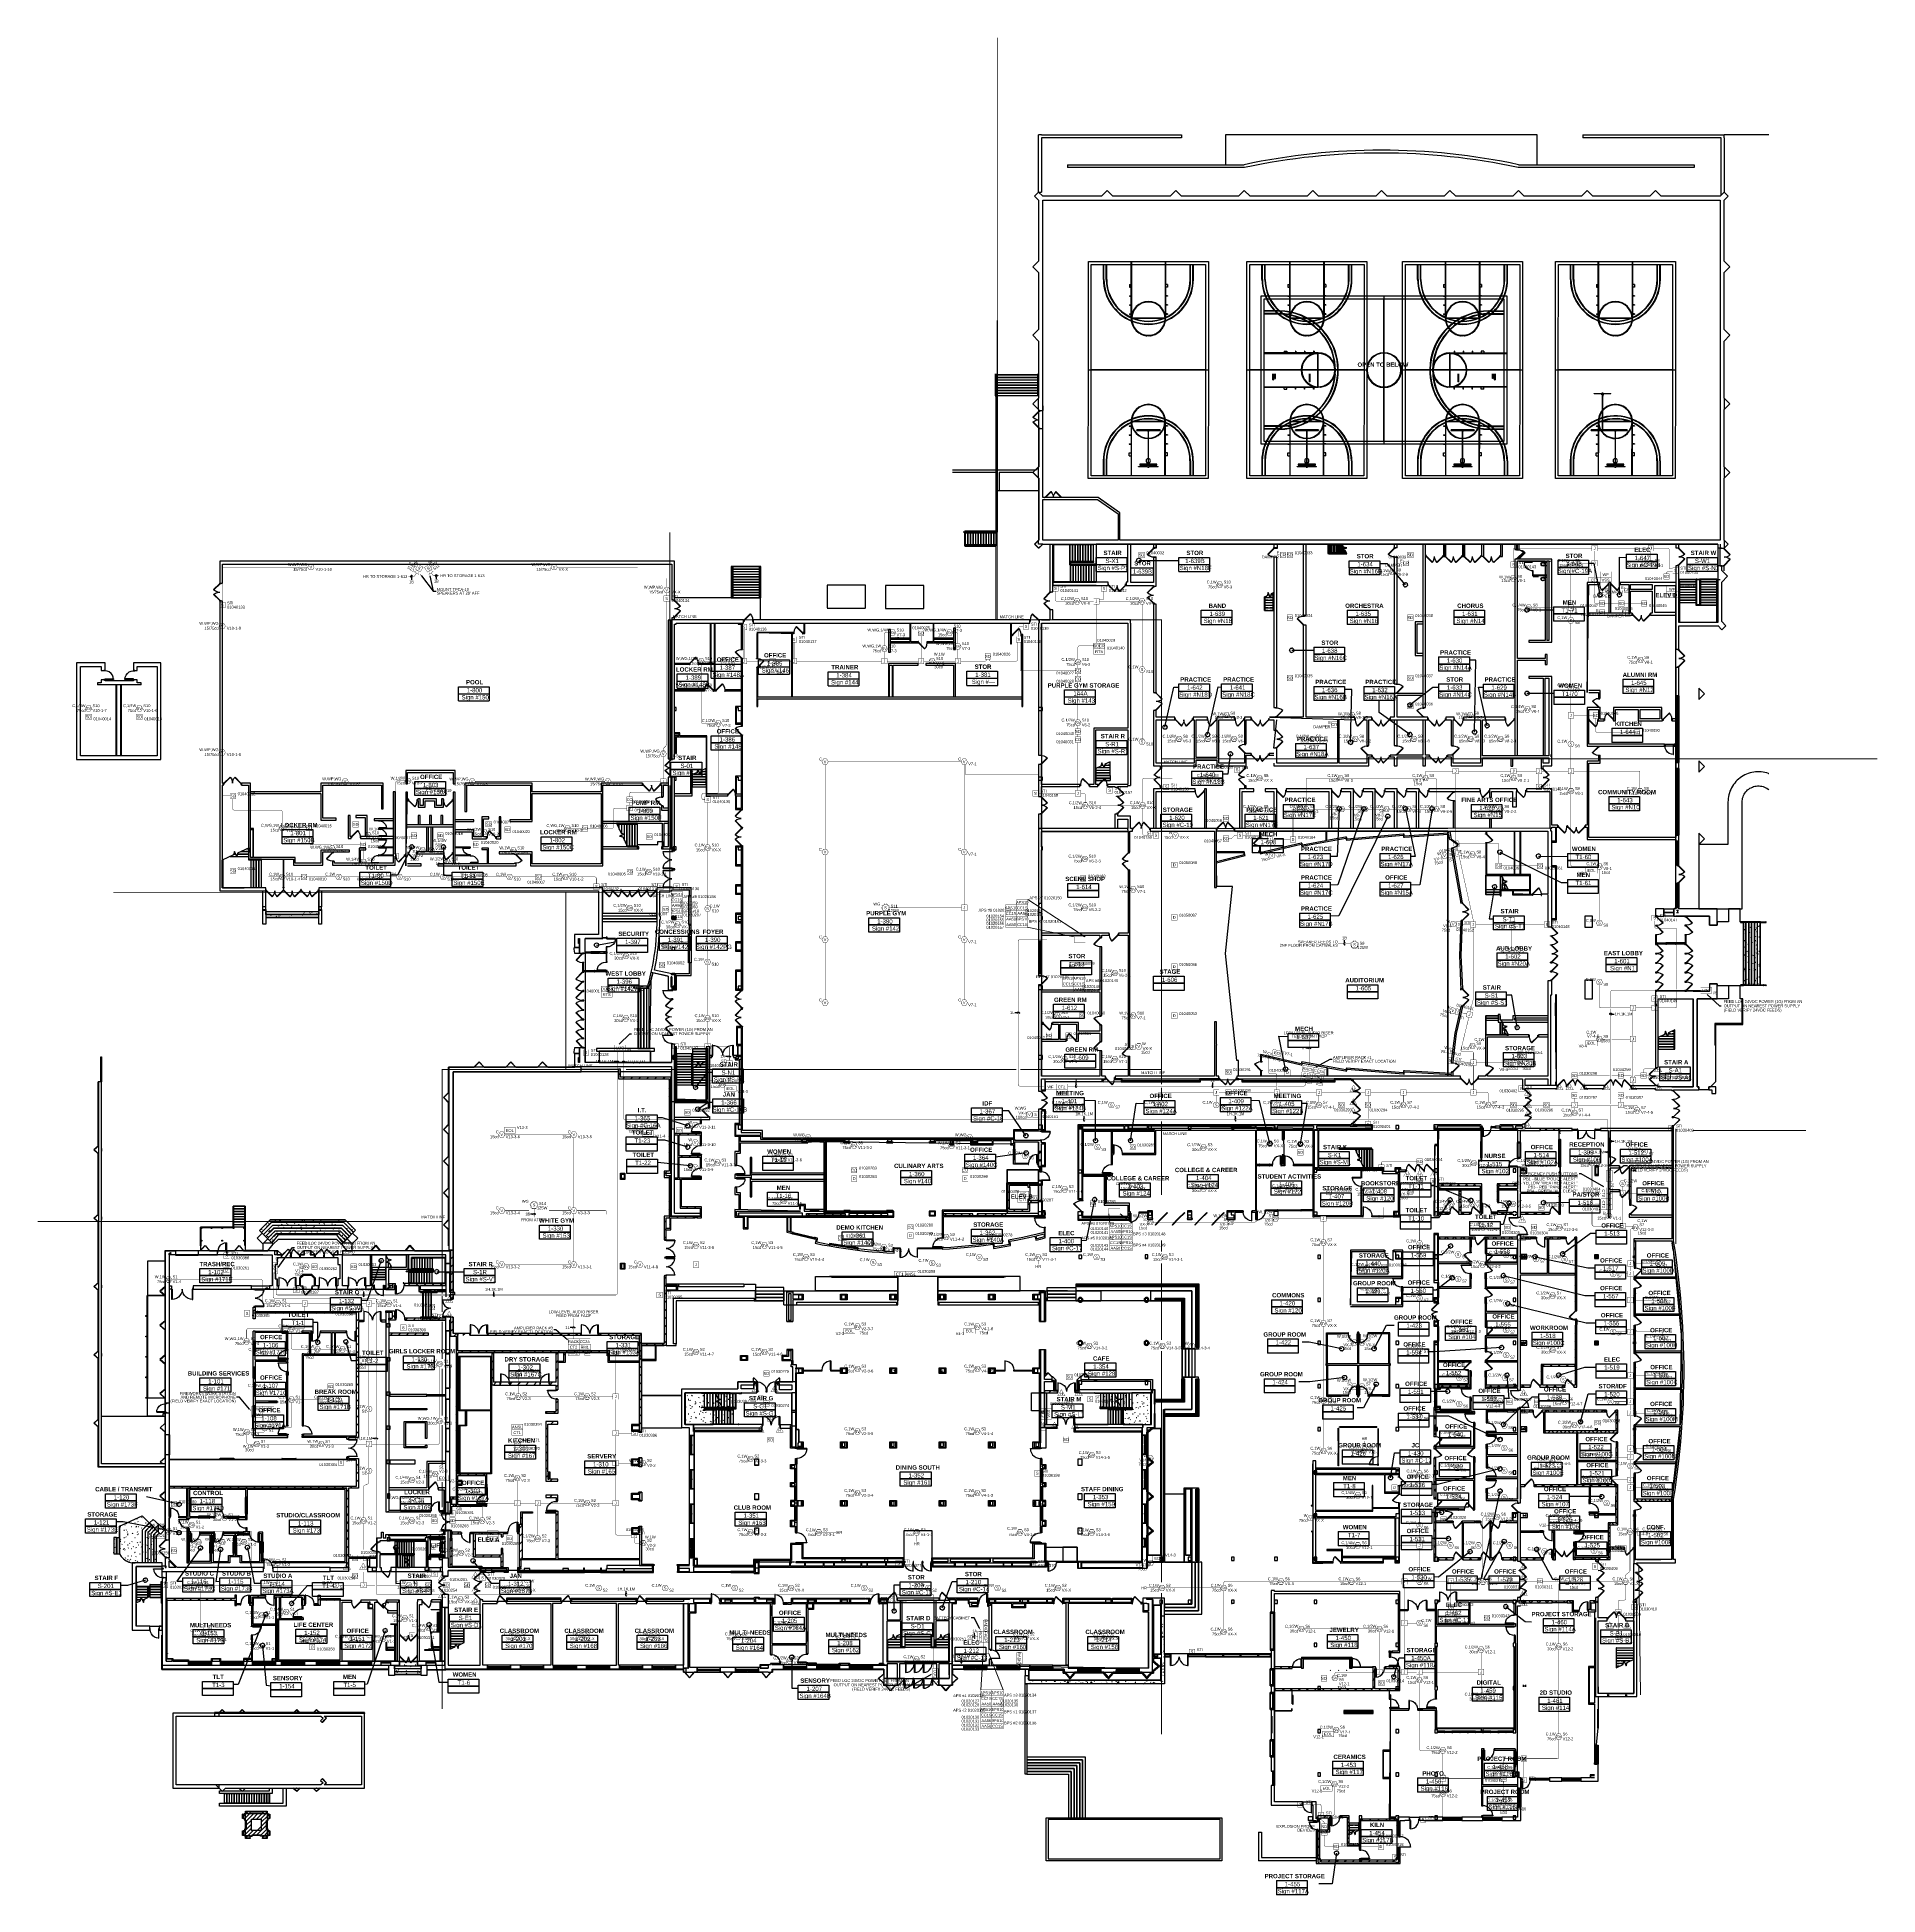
# Model space of a CAD drawing. Header units: inches. Extents: x 8199 to 15931, y 7617 to 15423.
import ezdxf
from ezdxf import colors
from ezdxf.entities.mleader import LeaderData, LeaderLine
from ezdxf.enums import TextEntityAlignment as Align
from ezdxf.math import Vec2, Vec3

# ---------------------------------------------------------------- set-up
doc = ezdxf.new("R2010")
doc.units = ezdxf.units.IN
doc.header["$LTSCALE"] = 0.25
doc.header["$MEASUREMENT"] = 0
for name, color, linetype, lineweight in [('A-FLOR', 192, 'Continuous', 13), ('A-WALL', 113, 'Continuous', 13), ('G-IMPT', 8, 'Continuous', 9)]:
    doc.layers.add(name, color=color, linetype=linetype, lineweight=lineweight)
for name, color, linetype in [('AMPLIFIER', 1, 'Continuous'), ('ANSUL', 1, 'Continuous'), ('BACKGROUND', 8, 'Continuous'), ('BATTERY CABINET', 1, 'Continuous'), ('CL-TEXT', 3, 'Continuous'), ('CO DETECTOR', 1, 'Continuous'), ('CONDUIT', 6, 'Continuous'), ('DOOR HOLDER', 1, 'Continuous'), ('DUCT DETECTOR', 1, 'Continuous'), ('EOL', 1, 'Continuous'), ('FIRE ALARM ANNUNCIATOR', 1, 'Continuous'), ('FIRE ALARM PANEL', 1, 'Continuous'), ('HEAT DETECTOR', 1, 'Continuous'), ('JUNCTION BOX', 1, 'Continuous'), ('MONITOR MODULE', 1, 'Continuous'), ('POWER SUPPLY', 1, 'Continuous'), ('PULL STATION', 1, 'Continuous'), ('RADIO', 1, 'Continuous'), ('RELAY MODULES', 1, 'Continuous'), ('REMOTE TEST STATION', 1, 'Continuous'), ('SIGNAL MODULE', 1, 'Continuous'), ('SMOKE DETECTOR', 1, 'Continuous'), ('SPEAKER', 1, 'Continuous'), ('SPEAKER STROBE', 1, 'Continuous'), ('STROBE', 1, 'Continuous'), ('TAMPER SWITCH', 1, 'Continuous'), ('WATERFLOW SWITCH', 1, 'Continuous'), ('WIRE TAG', 3, 'Continuous')]:
    doc.layers.add(name, color=color, linetype=linetype)
doc.styles.add('Arial', font='arial.ttf', dxfattribs={"width": 0.8})
doc.styles.add('Arial_4', font='arial.ttf', dxfattribs={"width": 0.9, "height": 12})
doc.styles.add('Arial_B_1', font='arialbd.ttf', dxfattribs={"height": 0.09375})
doc.styles.add('ESSCOE_TEXT', font='arial.ttf', dxfattribs={"width": 0.8, "height": 12})
doc.styles.add('PDF Arial', font='arial.ttf')
doc.styles.add('PDF Arial Bold', font='arialbd.ttf')
doc.dimstyles.new('ESSCOE_DIM', dxfattribs={"dimtxt": 12, "dimasz": 12, "dimexe": 6, "dimexo": 6, "dimgap": 6, "dimtad": 1, "dimdec": 4, "dimzin": 0, "dimdsep": 46, "dimlunit": 4, "dimtxsty": 'ESSCOE_TEXT', "dimblk": 'ARCHTICK', "dimcen": 6, "dimadec": 0, "dimazin": 0, "dimtfac": 1, "dimtdec": 4, "dimtofl": 0, "dimtmove": 0, "dimatfit": 3, "dimfxl": 1, "dimfrac": 2, "dimtolj": 1, "dimtzin": 0, "dimarcsym": 0})
doc.dimstyles.get("Standard").update_dxf_attribs({"dimtxt": 0.18, "dimasz": 0.18, "dimexe": 0.18, "dimexo": 0.0625, "dimgap": 0.09, "dimtad": 0, "dimtih": 1, "dimtoh": 1, "dimdec": 4, "dimzin": 0, "dimdsep": 46, "dimtxsty": 'Standard', "dimcen": 0.09, "dimadec": 0, "dimazin": 0, "dimtfac": 1, "dimtdec": 4, "dimtofl": 0, "dimtmove": 0, "dimatfit": 3, "dimfxl": 1, "dimtolj": 1, "dimtzin": 0, "dimarcsym": 0})

# ---------------------------------------------------------------- blocks, each defined once
blk = doc.blocks.new('SIGA-278')
at = {"layer": 'PULL STATION', "const_width": 1.3}
blk.add_lwpolyline([(-11.5, -11.7), (-11.5, 11.7), (11.9, 11.7), (11.9, -11.7)], close=True, dxfattribs=at)
at = {"layer": 'PULL STATION', "style": 'Arial', "width": 0.8}
blk.add_text('S', height=12, dxfattribs=at).set_placement((0, 0), align=Align.MIDDLE)
for tag, p in [('ADDRESS', (20.6, 9)), ('ZONE', (20.6, -8.6))]:
    blk.add_attdef(tag, text='', height=12, dxfattribs=at).set_placement(p, align=Align.MIDDLE_LEFT)
blk.add_attdef('SUBSCRIPT', text='', height=12, dxfattribs=at).set_placement((-16.6, -9), align=Align.MIDDLE_RIGHT)
blk = doc.blocks.new('SIGA-HRD')
at = {"layer": 'HEAT DETECTOR', "const_width": 1.3}
blk.add_lwpolyline([(-11.5, -11.7), (-11.5, 11.7), (11.9, 11.7), (11.9, -11.7)], close=True, dxfattribs=at)
at = {"layer": 'HEAT DETECTOR', "style": 'Arial', "width": 0.8}
blk.add_text('D', height=12, dxfattribs=at).set_placement((0, 0), align=Align.MIDDLE)
for tag, p in [('ADDRESS', (20.6, 9)), ('ZONE', (20.6, -8.6))]:
    blk.add_attdef(tag, text='', height=12, dxfattribs=at).set_placement(p, align=Align.MIDDLE_LEFT)
blk.add_attdef('SUBSCRIPT', text='', height=12, dxfattribs=at).set_placement((-16.6, -9), align=Align.MIDDLE_RIGHT)
blk = doc.blocks.new('LOC')
at = {"layer": 'FIRE ALARM ANNUNCIATOR', "const_width": 1.25}
blk.add_lwpolyline([(-11.7, -23.4), (-11.7, 23.4), (11.7, 23.4), (11.7, -23.4)], close=True, dxfattribs=at)
at = {"layer": 'FIRE ALARM ANNUNCIATOR', "style": 'Arial', "width": 0.8}
blk.add_text('LOC', height=12, rotation=90, dxfattribs=at).set_placement((0.7, -0.2), align=Align.MIDDLE)
for tag, p in [('SUBSCRIPT', (-10.9, 28.6)), ('PANEL#', (10.6, 28.6))]:
    blk.add_attdef(tag, text='', height=12, rotation=90, dxfattribs=at).set_placement(p, align=Align.MIDDLE_LEFT)
blk = doc.blocks.new('GC-S7')
at = {"layer": 'SPEAKER', "const_width": 1.46}
blk.add_lwpolyline([(13.8, 0.2), (7.1, 11.9), (-6.4, 11.9), (-13.2, 0.2), (-6.4, -11.5), (7.1, -11.5)], close=True, dxfattribs=at)
at = {"layer": 'SPEAKER', "style": 'Arial', "width": 0.8}
blk.add_text('S', height=12, dxfattribs=at).set_placement((0, 0), align=Align.MIDDLE)
for tag, p in [('C', (-15, 11.5)), ('1/2W', (-14.7, -8.8))]:
    blk.add_attdef(tag, text='', height=12, dxfattribs=at).set_placement(p, align=Align.MIDDLE_RIGHT)
blk.add_attdef('Speaker_Circuit', text='', height=12, dxfattribs=at).set_placement((16.8, -8.8), align=Align.MIDDLE_LEFT)
blk = doc.blocks.new('150X-AQN5')
at = {"layer": 'DOOR HOLDER', "const_width": 1.25}
blk.add_lwpolyline([(15.3, -8.8), (0, 17.6), (-15.3, -8.8)], close=True, dxfattribs=at)
at = {"layer": 'DOOR HOLDER', "style": 'Arial', "width": 0.8}
blk.add_text('H', height=12, dxfattribs=at).set_placement((0, 0), align=Align.MIDDLE)
blk.add_attdef('SUBSCRIPT', text='', height=12, dxfattribs=at).set_placement((11.4, 10.5), align=Align.MIDDLE_LEFT)
blk = doc.blocks.new('WATERFLOW SWITCH')
at = {"layer": 'WATERFLOW SWITCH', "const_width": 1.25}
blk.add_lwpolyline([(-23.2, 12.4), (23.6, 12.4), (23.6, -11), (-23.2, -11)], close=True, dxfattribs=at)
at = {"layer": 'WATERFLOW SWITCH', "style": 'Arial', "width": 0.8}
blk.add_text('WF', height=12, dxfattribs=at).set_placement((0, 0), align=Align.MIDDLE)
for tag, p in [('ADDRESS', (28.8, 11.6)), ('ZONE', (29.1, -8.8))]:
    blk.add_attdef(tag, text='', height=12, dxfattribs=at).set_placement(p, align=Align.MIDDLE_LEFT)
blk = doc.blocks.new('G1-VM')
at = {"layer": 'STROBE', "const_width": 1.46}
blk.add_lwpolyline([(13.8, 0.2), (7.1, 11.9), (-6.4, 11.9), (-13.2, 0.2), (-6.4, -11.5), (7.1, -11.5)], close=True, dxfattribs=at)
at = {"layer": 'STROBE', "style": 'Arial', "width": 0.8}
blk.add_text('V', height=12, dxfattribs=at).set_placement((0, 0), align=Align.MIDDLE)
for tag, p in [('W', (-12.9, 11.5)), ('CANDELA', (-12.6, -8.8))]:
    blk.add_attdef(tag, text='', height=12, dxfattribs=at).set_placement(p, align=Align.MIDDLE_RIGHT)
blk.add_attdef('Visual_Circuit', text='', height=12, dxfattribs=at).set_placement((16.8, -8.8), align=Align.MIDDLE_LEFT)
blk = doc.blocks.new('SIGA-COD')
at = {"layer": 'CO DETECTOR', "const_width": 1.3}
blk.add_lwpolyline([(-11.5, -11.7), (-11.5, 11.7), (11.9, 11.7), (11.9, -11.7)], close=True, dxfattribs=at)
at = {"layer": 'CO DETECTOR', "style": 'Arial', "width": 0.8}
blk.add_text('CO', height=12, dxfattribs=at).set_placement((0, 0), align=Align.MIDDLE)
for tag, p in [('ADDRESS', (20.6, 9)), ('ZONE', (20.6, -8.6))]:
    blk.add_attdef(tag, text='', height=12, dxfattribs=at).set_placement(p, align=Align.MIDDLE_LEFT)
blk.add_attdef('SUBSCRIPT', text='', height=12, dxfattribs=at).set_placement((-16.6, -9), align=Align.MIDDLE_RIGHT)
blk = doc.blocks.new('ANSUL PANEL')
at = {"layer": 'ANSUL', "const_width": 1.25}
blk.add_lwpolyline([(-23.2, 12.4), (23.6, 12.4), (23.6, -11), (-23.2, -11)], close=True, dxfattribs=at)
at = {"layer": 'ANSUL', "style": 'Arial', "width": 0.8}
blk.add_text('ANSL', height=12, dxfattribs=at).set_placement((0, 0), align=Align.MIDDLE)
for tag, p in [('ADDRESS', (28.8, 11.6)), ('ZONE', (29.1, -8.8))]:
    blk.add_attdef(tag, text='', height=12, dxfattribs=at).set_placement(p, align=Align.MIDDLE_LEFT)
blk = doc.blocks.new('FACP')
at = {"layer": 'FIRE ALARM PANEL', "const_width": 1.25}
blk.add_lwpolyline([(-23.2, 12.4), (23.6, 12.4), (23.6, -11), (-23.2, -11)], close=True, dxfattribs=at)
at = {"layer": 'FIRE ALARM PANEL', "style": 'Arial', "width": 0.8}
blk.add_text('FACP', height=12, dxfattribs=at).set_placement((0, 0), align=Align.MIDDLE)
for tag, p in [('SUBSCRIPT', (28.8, 11.6)), ('PANEL#', (28.8, -9.9))]:
    blk.add_attdef(tag, text='', height=12, dxfattribs=at).set_placement(p, align=Align.MIDDLE_LEFT)
blk = doc.blocks.new('MN-HSMG25P5N HYPERSPIKE SPEAKER')
at = {"layer": 'SPEAKER', "const_width": 1.1}
blk.add_lwpolyline([(15.2, 4.9), (0, 15.9), (-15.2, 4.9), (-9.4, -12.9), (9.4, -12.9)], close=True, dxfattribs=at)
at = {"layer": 'SPEAKER STROBE'}
for points in [[(-17.5, 2.9, 0.626, 0.626, 0), (-12.3, -4, 0.626, 0.626, 0), (-12.6, -12.3, 0.723, 0.723, 0)], [(-2.9, 17.4, 0.626, 0.626, 0), (-7.6, 10.4, 0.626, 0.626, 0), (-15.8, 8, 0.723, 0.723, 0)], [(15.8, 8, 0.626, 0.626, 0), (7.6, 10.4, 0.626, 0.626, 0), (2.9, 17.4, 0.723, 0.723, 0)], [(12.5, -12.7, 0.626, 0.626, 0), (12.3, -4, 0.626, 0.626, 0), (17.4, 2.4, 0.723, 0.723, 0)], [(-8, -15.8, 0.626, 0.626, 0), (0, -12.9, 0.626, 0.626, 0), (8, -15.8, 0.723, 0.723, 0)]]:
    blk.add_lwpolyline(points, format="xyseb", close=True, dxfattribs=at)
at = {"layer": 'SPEAKER', "style": 'Arial', "width": 0.8}
blk.add_text('S', height=12, dxfattribs=at).set_placement((0, 0), align=Align.MIDDLE)
blk.add_attdef('Speaker_Circuit', text='', height=12, dxfattribs=at).set_placement((21.1, 6.6), align=Align.MIDDLE_LEFT)
blk.add_attdef('250W', text='', height=12, dxfattribs=at).set_placement((55.6, -11.8), align=Align.MIDDLE_RIGHT)
blk = doc.blocks.new('G1-VM WITH BLUE LENS')
at = {"layer": 'STROBE', "const_width": 1.46}
blk.add_lwpolyline([(13.5, 0), (6.7, 11.7), (-6.7, 11.7), (-13.5, 0), (-6.7, -11.7), (6.7, -11.7)], close=True, dxfattribs=at)
at = {"layer": 'STROBE', "style": 'Arial', "width": 0.8}
blk.add_text('V', height=12, dxfattribs=at).set_placement((-0.3, -0.2), align=Align.MIDDLE)
for tag, p in [('B', (-13.3, 11.3)), ('CANDELA', (-13, -9))]:
    blk.add_attdef(tag, text='', height=12, dxfattribs=at).set_placement(p, align=Align.MIDDLE_RIGHT)
blk.add_attdef('Visual_Circuit', text='', height=12, dxfattribs=at).set_placement((16.5, -9), align=Align.MIDDLE_LEFT)
blk = doc.blocks.new('SIGA-CR')
at = {"layer": 'RELAY MODULES', "const_width": 1.3}
blk.add_lwpolyline([(-11.5, -11.7), (-11.5, 11.7), (11.9, 11.7), (11.9, -11.7)], close=True, dxfattribs=at)
at = {"layer": 'RELAY MODULES', "style": 'Arial', "width": 0.8}
blk.add_text('CR', height=12, dxfattribs=at).set_placement((0, 0), align=Align.MIDDLE)
for tag, p in [('ADDRESS', (20.6, 9)), ('ZONE', (20.6, -8.6))]:
    blk.add_attdef(tag, text='', height=12, dxfattribs=at).set_placement(p, align=Align.MIDDLE_LEFT)
blk.add_attdef('SUBSCRIPT', text='', height=12, dxfattribs=at).set_placement((-16.6, -9), align=Align.MIDDLE_RIGHT)
blk = doc.blocks.new('SIGA-SD')
at = {"layer": 'DUCT DETECTOR', "const_width": 1.3}
blk.add_lwpolyline([(-11.5, -11.7), (-11.5, 11.7), (11.9, 11.7), (11.9, -11.7)], close=True, dxfattribs=at)
at = {"layer": 'DUCT DETECTOR', "style": 'Arial', "width": 0.8}
blk.add_text('DD', height=12, dxfattribs=at).set_placement((0, 0), align=Align.MIDDLE)
for tag, p in [('ADDRESS', (20.6, 9)), ('ZONE', (20.6, -8.6))]:
    blk.add_attdef(tag, text='', height=12, dxfattribs=at).set_placement(p, align=Align.MIDDLE_LEFT)
blk.add_attdef('SUBSCRIPT', text='', height=12, dxfattribs=at).set_placement((-16.6, -9), align=Align.MIDDLE_RIGHT)
blk = doc.blocks.new('SD-TRK')
at = {"layer": 'REMOTE TEST STATION', "const_width": 1.25}
blk.add_lwpolyline([(-23.2, 12.4), (23.6, 12.4), (23.6, -11), (-23.2, -11)], close=True, dxfattribs=at)
at = {"layer": 'REMOTE TEST STATION', "style": 'Arial', "width": 0.8}
blk.add_text('RTS', height=12, dxfattribs=at).set_placement((0, 0), align=Align.MIDDLE)
blk.add_attdef('DD_NUMBER', text='', height=12, dxfattribs=at).set_placement((29.5, 10.2), align=Align.MIDDLE_LEFT)
blk = doc.blocks.new('TCPA-10')
at = {"layer": 'SPEAKER STROBE', "const_width": 1.3}
blk.add_lwpolyline([(-11.7, -11.7), (-11.7, 11.7), (11.7, 11.7), (11.7, -11.7)], close=True, dxfattribs=at)
at = {"layer": 'SPEAKER', "style": 'Arial', "width": 0.8}
blk.add_text('S', height=12, dxfattribs=at).set_placement((0, 0), align=Align.MIDDLE)
for tag, p in [('W', (-15, 11.5)), ('24W', (-14.7, -8.8))]:
    blk.add_attdef(tag, text='', height=12, dxfattribs=at).set_placement(p, align=Align.MIDDLE_RIGHT)
blk.add_attdef('Speaker_Circuit', text='', height=12, dxfattribs=at).set_placement((16.8, -8.8), align=Align.MIDDLE_LEFT)
blk = doc.blocks.new('CS405-7A-T WITH LKW-1')
at = {"layer": 'STROBE', "const_width": 1.46}
blk.add_lwpolyline([(13.8, 0.2), (7.1, 11.9), (-6.4, 11.9), (-13.2, 0.2), (-6.4, -11.5), (7.1, -11.5)], close=True, dxfattribs=at)
at = {"layer": 'STROBE', "style": 'Arial', "width": 0.8}
blk.add_text('V', height=12, dxfattribs=at).set_placement((0, 0), align=Align.MIDDLE)
for tag, p in [('W-WP', (-15, 11.5)), ('15/75CD', (-14.7, -8.8))]:
    blk.add_attdef(tag, text='', height=12, dxfattribs=at).set_placement(p, align=Align.MIDDLE_RIGHT)
blk.add_attdef('Visual_Circuit', text='', height=12, dxfattribs=at).set_placement((19.5, -8.8), align=Align.MIDDLE_LEFT)
blk = doc.blocks.new('G4-S7VM')
at = {"layer": 'SPEAKER STROBE', "const_width": 1.46}
blk.add_lwpolyline([(13.8, 0.2), (7.1, 11.9), (-6.4, 11.9), (-13.2, 0.2), (-6.4, -11.5), (7.1, -11.5)], close=True, dxfattribs=at)
at = {"layer": 'SPEAKER STROBE', "style": 'Arial', "width": 0.8}
blk.add_text('SV', height=12, dxfattribs=at).set_placement((0, 0), align=Align.MIDDLE)
for tag, p in [('W', (-12.9, 11.5)), ('CANDELA', (-12.6, -8.8)), ('1/2W', (-12.6, -29.2))]:
    blk.add_attdef(tag, text='', height=12, dxfattribs=at).set_placement(p, align=Align.MIDDLE_RIGHT)
for tag, p in [('Speaker_Circuit', (16.8, 11.5)), ('Visual_Circuit', (16.8, -8.8))]:
    blk.add_attdef(tag, text='', height=12, dxfattribs=at).set_placement(p, align=Align.MIDDLE_LEFT)
blk = doc.blocks.new('SIGA-CT2')
at = {"layer": 'MONITOR MODULE', "const_width": 1.25}
blk.add_lwpolyline([(-23.2, 12.4), (23.6, 12.4), (23.6, -11), (-23.2, -11)], close=True, dxfattribs=at)
at = {"layer": 'MONITOR MODULE', "style": 'Arial', "width": 0.8}
blk.add_text('CT2', height=12, dxfattribs=at).set_placement((0, 0), align=Align.MIDDLE)
blk = doc.blocks.new('SS2424ZA-EN POLICE ALERT')
at = {"layer": 'PULL STATION', "const_width": 1.3}
blk.add_lwpolyline([(-11.7, -11.7), (-11.7, 11.7), (11.7, 11.7), (11.7, -11.7)], close=True, dxfattribs=at)
at = {"layer": 'PULL STATION', "style": 'Arial', "width": 0.8}
blk.add_text('PB', height=12, dxfattribs=at).set_placement((-0.2, 0), align=Align.MIDDLE)
blk = doc.blocks.new('SS2224ZA-EN WEATHER ALERT')
at = {"layer": 'PULL STATION', "const_width": 1.3}
blk.add_lwpolyline([(-11.7, -11.7), (-11.7, 11.7), (11.7, 11.7), (11.7, -11.7)], close=True, dxfattribs=at)
at = {"layer": 'PULL STATION', "style": 'Arial', "width": 0.8}
blk.add_text('PB', height=12, dxfattribs=at).set_placement((-0.2, 0), align=Align.MIDDLE)
blk = doc.blocks.new('SS2024ZA-EN PANIC ALERT')
at = {"layer": 'PULL STATION', "const_width": 1.3}
blk.add_lwpolyline([(-11.7, -11.7), (-11.7, 11.7), (11.7, 11.7), (11.7, -11.7)], close=True, dxfattribs=at)
at = {"layer": 'PULL STATION', "style": 'Arial', "width": 0.8}
blk.add_text('PB', height=12, dxfattribs=at).set_placement((-0.2, 0), align=Align.MIDDLE)
blk = doc.blocks.new('SS2124ZA-EN ALL CLEAR')
at = {"layer": 'PULL STATION', "const_width": 1.3}
blk.add_lwpolyline([(-11.7, -11.7), (-11.7, 11.7), (11.7, 11.7), (11.7, -11.7)], close=True, dxfattribs=at)
at = {"layer": 'PULL STATION', "style": 'Arial', "width": 0.8}
blk.add_text('PB', height=12, dxfattribs=at).set_placement((-0.2, 0), align=Align.MIDDLE)
blk = doc.blocks.new('WIRE TAG TOP')
at = {"layer": 'WIRE TAG', "color": 6}
blk.add_line((0, 5.8), (0, 14.6), dxfattribs=at)
blk.add_ellipse((0, 0), major_axis=(0, 5.77), ratio=0.473684, start_param=5.083251, end_param=10.570968, dxfattribs=at)
at = {"layer": 'WIRE TAG', "style": 'Arial', "width": 0.8}
blk.add_attdef('WIRE#', text='', height=12, dxfattribs=at).set_placement((0, 23.9), align=Align.MIDDLE_CENTER)
blk = doc.blocks.new('WIRE TAG RIGHT')
at = {"layer": 'WIRE TAG', "color": 6}
blk.add_line((5.8, 0), (14.6, 0), dxfattribs=at)
blk.add_ellipse((0, 0), major_axis=(5.77, 0), ratio=0.473684, start_param=5.083251, end_param=10.570968, dxfattribs=at)
at = {"layer": 'WIRE TAG', "style": 'Arial', "width": 0.8}
blk.add_attdef('WIRE#', text='', height=12, dxfattribs=at).set_placement((16.7, 0), align=Align.MIDDLE_LEFT)
blk = doc.blocks.new('SIGA-RM1')
at = {"layer": 'MONITOR MODULE', "const_width": 1.25}
blk.add_lwpolyline([(-23.2, 12.4), (23.6, 12.4), (23.6, -11), (-23.2, -11)], close=True, dxfattribs=at)
at = {"layer": 'MONITOR MODULE', "style": 'Arial', "width": 0.8}
blk.add_text('RM1', height=12, dxfattribs=at).set_placement((0, 0), align=Align.MIDDLE)
blk = doc.blocks.new('SIGA-CC2A')
at = {"layer": 'SIGNAL MODULE', "const_width": 1.25}
blk.add_lwpolyline([(-23.4, 11.7), (23.4, 11.7), (23.4, -11.7), (-23.4, -11.7)], close=True, dxfattribs=at)
at = {"layer": 'SIGNAL MODULE', "style": 'Arial', "width": 0.8}
blk.add_text('CC2A', height=11.4, dxfattribs=at).set_placement((-0.2, -0.7), align=Align.MIDDLE)
blk.add_attdef('ADDRESS', text='', height=12, dxfattribs=at).set_placement((29.3, 9.5), align=Align.MIDDLE_LEFT)
blk = doc.blocks.new('MR201-C')
at = {"layer": 'RELAY MODULES', "const_width": 1.25}
blk.add_lwpolyline([(-23.2, 12.4), (23.6, 12.4), (23.6, -11), (-23.2, -11)], close=True, dxfattribs=at)
at = {"layer": 'RELAY MODULES', "style": 'Arial', "width": 0.8}
blk.add_text('MR2', height=12, dxfattribs=at).set_placement((0, 0), align=Align.MIDDLE)
blk = doc.blocks.new('3-RCC7')
at = {"layer": 'BATTERY CABINET', "const_width": 1.25}
blk.add_lwpolyline([(-23.2, 12.4), (23.6, 12.4), (23.6, -11), (-23.2, -11)], close=True, dxfattribs=at)
at = {"layer": 'BATTERY CABINET', "style": 'Arial', "width": 0.8}
blk.add_text('RCC7', height=12, dxfattribs=at).set_placement((0, 0), align=Align.MIDDLE)
blk = doc.blocks.new('WIRE TAG LEFT')
at = {"layer": 'WIRE TAG', "color": 6}
blk.add_line((-5.8, 0), (-14.6, 0), dxfattribs=at)
at = {"layer": 'WIRE TAG', "color": 6, "extrusion": (0, 0, -1)}
blk.add_ellipse((0, 0), major_axis=(5.77, 0), ratio=0.473684, start_param=1.941658, end_param=7.429375, dxfattribs=at)
at = {"layer": 'WIRE TAG', "style": 'Arial', "width": 0.8}
blk.add_attdef('WIRE#', text='', height=12, dxfattribs=at).set_placement((-16.4, 0.7), align=Align.MIDDLE_RIGHT)
blk = doc.blocks.new('WIRE TAG BOTTOM')
at = {"layer": 'WIRE TAG', "color": 6}
blk.add_line((0, -5.8), (0, -14.6), dxfattribs=at)
at = {"layer": 'WIRE TAG', "color": 6, "extrusion": (0, 0, -1)}
blk.add_ellipse((0, 0), major_axis=(0, 5.77), ratio=0.473684, start_param=1.941658, end_param=7.429375, dxfattribs=at)
at = {"layer": 'WIRE TAG', "style": 'Arial', "width": 0.8}
blk.add_attdef('WIRE#', text='', height=12, dxfattribs=at).set_placement((0, -23), align=Align.MIDDLE_CENTER)
blk = doc.blocks.new('_ArchTick')
at = {"color": 0, "linetype": 'ByBlock', "const_width": 0.15}
blk.add_lwpolyline([(-0.5, -0.5), (0.5, 0.5)], dxfattribs=at)
blk = doc.blocks.new('RADIO')
at = {"layer": 'RADIO', "const_width": 1.25}
blk.add_lwpolyline([(-23.2, 12.4), (23.6, 12.4), (23.6, -11), (-23.2, -11)], close=True, dxfattribs=at)
at = {"layer": 'RADIO', "style": 'Arial', "width": 0.8}
blk.add_text('RADIO', height=12, dxfattribs=at).set_placement((0, 0), align=Align.MIDDLE)
blk = doc.blocks.new('SE_ART_Polishing Machine - Buffer_Cabinet_dwg_Group_7-13525563-FA-LEVEL 1 _1956_-AREA C')
at = {"layer": 'G-IMPT'}
for p, q in [((20, 17), (21, 18)), ((21, 18), (20, 17)), ((21, 18), (20, 17)), ((21, 18), (20, 17)), ((20, 17), (21, 18)), ((20, 17), (21, 18)), ((20, 17), (21, 18)), ((20, 17), (21, 18)), ((20, 17), (21, 17)), ((21, 17), (20, 17)), ((20, 17), (21, 17)), ((21, 17), (20, 17)), ((20, 17), (21, 17)), ((21, 17), (20, 17)), ((21, 17), (20, 17)), ((21, 17), (20, 17)), ((21, 17), (20, 17)), ((21, 17), (20, 17)), ((20, 17), (21, 17)), ((20, 17), (21, 17)), ((20, 17), (21, 17)), ((20, 17), (21, 17)), ((20, 17), (21, 17)), ((20, 17), (21, 17)), ((20, 17), (21, 17)), ((20, 17), (21, 17)), ((20, 17), (21, 17)), ((20, 17), (21, 17)), ((21, 18), (21, 18)), ((21, 18), (21, 18)), ((21, 18), (21, 18)), ((21, 18), (21, 17)), ((21, 18), (21, 18)), ((21, 18), (21, 18)), ((21, 17), (21, 18)), ((21, 17), (21, 18)), ((21, 18), (21, 18)), ((21, 17), (21, 18)), ((21, 17), (21, 17)), ((21, 17), (21, 17)), ((21, 17), (21, 17)), ((21, 17), (21, 17)), ((21, 17), (21, 17)), ((21, 17), (21, 17)), ((21, 17), (21, 17)), ((21, 17), (21, 17)), ((21, 17), (21, 17)), ((21, 17), (21, 17)), ((21, 17), (21, 17)), ((21, 17), (21, 17)), ((21, 17), (21, 17)), ((21, 17), (21, 17)), ((21, 17), (21, 17)), ((21, 17), (21, 17)), ((21, 17), (21, 17)), ((21, 17), (21, 17)), ((21, 17), (21, 17)), ((21, 17), (21, 17)), ((21, 17), (21, 17)), ((21, 17), (21, 17)), ((21, 17), (21, 17)), ((21, 17), (21, 17)), ((21, 17), (21, 17)), ((21, 17), (21, 17)), ((21, 17), (21, 17)), ((21, 17), (21, 17))]:
    blk.add_line(p, q, dxfattribs=at)
blk.add_ellipse((21, 17), major_axis=(-0.027, 0.21), ratio=0.24853, start_param=1.53888, end_param=7.822065, dxfattribs=at)
blk = doc.blocks.new('GC-S7VM')
at = {"layer": 'SPEAKER STROBE', "const_width": 1.46}
blk.add_lwpolyline([(13.8, 0.2), (7.1, 11.9), (-6.4, 11.9), (-13.2, 0.2), (-6.4, -11.5), (7.1, -11.5)], close=True, dxfattribs=at)
at = {"layer": 'SPEAKER STROBE', "style": 'Arial', "width": 0.8}
blk.add_text('SV', height=12, dxfattribs=at).set_placement((0, 0), align=Align.MIDDLE)
for tag, p in [('C', (-12.9, 11.5)), ('CANDELA', (-12.6, -8.8)), ('1/2W', (-12.6, -29.2))]:
    blk.add_attdef(tag, text='', height=12, dxfattribs=at).set_placement(p, align=Align.MIDDLE_RIGHT)
for tag, p in [('Speaker_Circuit', (16.8, 11.5)), ('Visual_Circuit', (16.8, -8.8))]:
    blk.add_attdef(tag, text='', height=12, dxfattribs=at).set_placement(p, align=Align.MIDDLE_LEFT)
blk = doc.blocks.new('SIGA-PD')
at = {"layer": 'SMOKE DETECTOR', "const_width": 1.3}
blk.add_lwpolyline([(-11.5, -11.7), (-11.5, 11.7), (11.9, 11.7), (11.9, -11.7)], close=True, dxfattribs=at)
at = {"layer": 'SMOKE DETECTOR', "style": 'Arial', "width": 0.8}
blk.add_text('SD', height=12, dxfattribs=at).set_placement((0, 0), align=Align.MIDDLE)
for tag, p in [('ADDRESS', (20.6, 9)), ('ZONE', (20.6, -8.6))]:
    blk.add_attdef(tag, text='', height=12, dxfattribs=at).set_placement(p, align=Align.MIDDLE_LEFT)
blk.add_attdef('SUBSCRIPT', text='', height=12, dxfattribs=at).set_placement((-16.6, -9), align=Align.MIDDLE_RIGHT)
blk = doc.blocks.new('SIGA-CT1')
at = {"layer": 'MONITOR MODULE', "const_width": 1.25}
blk.add_lwpolyline([(-23.2, 12.4), (23.6, 12.4), (23.6, -11), (-23.2, -11)], close=True, dxfattribs=at)
at = {"layer": 'MONITOR MODULE', "style": 'Arial', "width": 0.8}
blk.add_text('CT1', height=12, dxfattribs=at).set_placement((0, 0), align=Align.MIDDLE)
blk = doc.blocks.new('APS10A')
at = {"layer": 'POWER SUPPLY', "const_width": 1.25}
blk.add_lwpolyline([(-23.2, 12.4), (23.6, 12.4), (23.6, -11), (-23.2, -11)], close=True, dxfattribs=at)
at = {"layer": 'POWER SUPPLY', "style": 'Arial', "width": 0.8}
blk.add_text('APS10', height=12, dxfattribs=at).set_placement((0, 0), align=Align.MIDDLE)
for tag, p in [('SUBSCRIPT', (27.6, 11)), ('PANEL_#', (27.6, -9.7))]:
    blk.add_attdef(tag, text='', height=12, dxfattribs=at).set_placement(p, align=Align.MIDDLE_LEFT)
blk = doc.blocks.new('SIGA-CC1S')
at = {"layer": 'SIGNAL MODULE', "const_width": 1.25}
blk.add_lwpolyline([(-23.2, 12.4), (23.6, 12.4), (23.6, -11), (-23.2, -11)], close=True, dxfattribs=at)
at = {"layer": 'SIGNAL MODULE', "style": 'Arial', "width": 0.8}
blk.add_text('CC1S', height=12, dxfattribs=at).set_placement((0, 0), align=Align.MIDDLE)
for tag, p in [('ADDRESS', (28.8, 11.6)), ('SUBSCRIPT', (28.8, -10.7))]:
    blk.add_attdef(tag, text='', height=12, dxfattribs=at).set_placement(p, align=Align.MIDDLE_LEFT)
blk = doc.blocks.new('SIGA-AA50')
at = {"layer": 'AMPLIFIER', "const_width": 1.25}
blk.add_lwpolyline([(-23.2, 12.4), (23.6, 12.4), (23.6, -11), (-23.2, -11)], close=True, dxfattribs=at)
at = {"layer": 'AMPLIFIER', "style": 'Arial', "width": 0.8}
blk.add_text('AA50', height=12, dxfattribs=at).set_placement((0, 0), align=Align.MIDDLE)
blk.add_attdef('SUBSCRIPT', text='', height=12, dxfattribs=at).set_placement((27.6, 11), align=Align.MIDDLE_LEFT)
blk = doc.blocks.new('BPS10A')
at = {"layer": 'POWER SUPPLY', "const_width": 1.25}
blk.add_lwpolyline([(-23.2, 12.4), (23.6, 12.4), (23.6, -11), (-23.2, -11)], close=True, dxfattribs=at)
at = {"layer": 'POWER SUPPLY', "style": 'Arial', "width": 0.8}
blk.add_text('BPS10', height=12, dxfattribs=at).set_placement((0, 0), align=Align.MIDDLE)
for tag, p in [('SUBSCRIPT', (27.6, 11)), ('PANEL_#', (27.6, -9.7))]:
    blk.add_attdef(tag, text='', height=12, dxfattribs=at).set_placement(p, align=Align.MIDDLE_LEFT)
blk = doc.blocks.new('EOLR')
at = {"layer": 'EOL', "const_width": 1.25}
blk.add_lwpolyline([(-23.4, 11.7), (23.4, 11.7), (23.4, -11.7), (-23.4, -11.7)], close=True, dxfattribs=at)
at = {"layer": 'EOL', "style": 'Arial', "width": 0.8}
blk.add_text('EOL', height=12, dxfattribs=at).set_placement((0, 0), align=Align.MIDDLE)
for tag, p in [('CIRCUIT#', (28.6, 10.9)), ('EOL_VALUE', (28.9, -9.4))]:
    blk.add_attdef(tag, text='', height=12, dxfattribs=at).set_placement(p, align=Align.MIDDLE_LEFT)
blk = doc.blocks.new('JUNCTION BOX')
at = {"const_width": 1.3}
blk.add_lwpolyline([(-11.5, -11.7), (-11.5, 11.7), (11.9, 11.7), (11.9, -11.7)], close=True, dxfattribs=at)
at = {"style": 'Arial', "width": 0.8}
blk.add_text('J', height=12, dxfattribs=at).set_placement((0, 0), align=Align.MIDDLE)
blk.add_attdef('SUBSCRIPT', text='', height=12, dxfattribs=at).set_placement((-16.6, -9), align=Align.MIDDLE_RIGHT)
blk = doc.blocks.new('GC-VM')
at = {"layer": 'STROBE', "const_width": 1.46}
blk.add_lwpolyline([(13.8, 0.2), (7.1, 11.9), (-6.4, 11.9), (-13.2, 0.2), (-6.4, -11.5), (7.1, -11.5)], close=True, dxfattribs=at)
at = {"layer": 'STROBE', "style": 'Arial', "width": 0.8}
blk.add_text('V', height=12, dxfattribs=at).set_placement((0, 0), align=Align.MIDDLE)
for tag, p in [('C', (-12.9, 11.5)), ('CANDELA', (-12.6, -8.8))]:
    blk.add_attdef(tag, text='', height=12, dxfattribs=at).set_placement(p, align=Align.MIDDLE_RIGHT)
blk.add_attdef('Visual_Circuit', text='', height=12, dxfattribs=at).set_placement((16.8, -8.8), align=Align.MIDDLE_LEFT)
blk = doc.blocks.new('TAMPER SWITCH')
at = {"layer": 'TAMPER SWITCH', "const_width": 1.25}
blk.add_lwpolyline([(-23.4, 12.1), (23.4, 12.1), (23.4, -11.3), (-23.4, -11.3)], close=True, dxfattribs=at)
at = {"layer": 'TAMPER SWITCH', "style": 'Arial', "width": 0.8}
blk.add_text('VSS', height=12, dxfattribs=at).set_placement((-0.2, -0.2), align=Align.MIDDLE)
for tag, p in [('ADDRESS', (28.6, 11.3)), ('ZONE', (28.9, -9))]:
    blk.add_attdef(tag, text='', height=12, dxfattribs=at).set_placement(p, align=Align.MIDDLE_LEFT)

msp = doc.modelspace()

# ---------------------------------------------------------------- linework, layer by layer
at = {"lineweight": 0}
for p, q in [((12602, 11643.1), (12360.5, 11800.3)), ((12555.2, 11643.1), (12357.6, 11683.3)), ((12700.9, 10479.7), (12705.2, 10440.3)), ((12747.7, 10479.7), (12798.7, 10440.3)), ((12173.4, 8631.6), (12162.9, 8478.7)), ((12196.8, 8631.6), (12256.5, 8478.7))]:
    msp.add_line(p, q, dxfattribs=at)
at = {"lineweight": 0, "const_width": 4}
for points in [[(12232.4, 12975), (12232.4, 15421.5)], [(10857, 12972.6), (10857, 13342.4)], [(12241.7, 12975), (10857, 12975), (10857, 12313.2)], [(12232.4, 12975), (12922.6, 12975), (12922.6, 12385.8)], [(12922.6, 12390.6), (15929.5, 12390.6)], [(12922.6, 11085.4), (12922.6, 12390.6)], [(10857, 12279.8), (10857, 11830.1), (10419.9, 11830.1), (10419.9, 11086.4)], [(10419.9, 11830.1), (8518.9, 11830.1)], [(9899.5, 10447.3), (9899.5, 11085.4), (10627.5, 11085.4)], [(10673, 11085.4), (12312, 11085.4)], [(12329.5, 11085.4), (12922.6, 11085.4), (12922.6, 11022.8)], [(12922.6, 11009.5), (12922.6, 10956)], [(12922.6, 10867.5), (12922.6, 10557.6)], [(12922.6, 10828.7), (14790, 10828.7)], [(14815, 10828.7), (15045.2, 10828.7)], [(15152.9, 10828.7), (15629.4, 10828.7)], [(9899.5, 10331), (9899.5, 10447.3), (8200.6, 10447.3)], [(9899.5, 10331), (9899.5, 10144)], [(12922.6, 10367.9), (12922.6, 10320.2)], [(12922.6, 10270.8), (12922.6, 9949.3)], [(9899.5, 10133.5), (9899.5, 10066.9)], [(9899.5, 10025.6), (9899.5, 9868.9)], [(12922.6, 9902.6), (12922.6, 8930.3)], [(9899.5, 9828.4), (9899.5, 9631)], [(9899.5, 9592), (9899.5, 9422.8)], [(9899.5, 9352.2), (9899.5, 9245.2)], [(9899.5, 9138.1), (9899.5, 8985.4)], [(9899.5, 8860.4), (9899.5, 8397.8)], [(12922.6, 8885.1), (12922.6, 8291.4)]]:
    msp.add_lwpolyline(points, dxfattribs=at)
at = {"layer": 'A-FLOR', "color": 8, "lineweight": 9}
msp.add_line((14927.8, 8995.1), (14933.8, 8458.1), dxfattribs=at)
at = {"layer": 'A-WALL', "color": 8, "lineweight": 9}
msp.add_line((15083.3, 10353.2), (15083.3, 10835.7), dxfattribs=at)
at = {"layer": 'BACKGROUND'}
for p, q in [((12405.9, 14772.6), (12405.9, 15012.6)), ((12417.9, 15012.6), (12405.9, 15012.6)), ((12417.9, 15012.6), (13005.9, 15012.6)), ((12417.9, 15000.6), (12417.9, 14772.6)), ((13005.9, 15000.6), (12417.9, 15000.6)), ((13005.9, 15012.6), (13005.9, 15000.6)), ((14500.5, 15012.6), (13191.3, 15012.6)), ((13191.3, 15012.6), (13191.3, 14887.6)), ((14500.5, 14887.6), (14500.5, 15012.6)), ((14691.9, 15012.6), (15285.9, 15012.6)), ((14691.9, 15012.6), (14691.9, 15000.6)), ((15273.9, 15000.6), (14691.9, 15000.6)), ((15273.9, 14760.6), (15273.9, 15000.6)), ((15285.9, 15000.6), (15285.9, 15012.6)), ((15474, 15012.6), (15285.9, 15012.6)), ((15285.9, 15000.6), (15285.9, 14772.6)), ((12527.6, 14887.6), (13269.9, 14887.6)), ((12527.6, 14887.6), (12527.6, 14875.6)), ((13271.1, 14875.6), (12527.6, 14875.6)), ((15159.9, 14875.6), (14420.6, 14875.6)), ((14421.9, 14887.6), (15159.9, 14887.6)), ((15159.9, 14887.6), (15159.9, 14875.6)), ((12405.9, 14772.6), (12388.9, 14755.6)), ((12388.9, 14755.6), (12405.9, 14738.7)), ((12422.9, 14755.6), (12405.9, 14772.6)), ((12405.9, 14772.6), (12417.9, 14772.6)), ((12669.9, 14755.6), (12422.9, 14755.6)), ((12693.9, 14779.6), (12669.9, 14755.6)), ((12717.9, 14755.6), (12693.9, 14779.6)), ((12957.9, 14755.6), (12717.9, 14755.6)), ((12981.9, 14779.6), (12957.9, 14755.6)), ((13005.9, 14755.6), (12981.9, 14779.6)), ((13245.9, 14755.6), (13005.9, 14755.6)), ((13269.9, 14779.6), (13245.9, 14755.6)), ((13293.9, 14755.6), (13269.9, 14779.6)), ((13533.9, 14755.6), (13293.9, 14755.6)), ((13557.9, 14779.6), (13533.9, 14755.6)), ((13581.9, 14755.6), (13557.9, 14779.6)), ((13821.9, 14755.6), (13581.9, 14755.6)), ((13845.9, 14779.6), (13821.9, 14755.6)), ((13869.9, 14755.6), (13845.9, 14779.6)), ((14109.9, 14755.6), (13869.9, 14755.6)), ((14133.9, 14779.6), (14109.9, 14755.6)), ((14157.9, 14755.6), (14133.9, 14779.6)), ((14397.9, 14755.6), (14157.9, 14755.6)), ((14421.9, 14779.6), (14397.9, 14755.6)), ((14445.9, 14755.6), (14421.9, 14779.6)), ((14685.9, 14755.6), (14445.9, 14755.6)), ((14709.9, 14779.6), (14685.9, 14755.6)), ((14733.9, 14755.6), (14709.9, 14779.6)), ((14973.9, 14755.6), (14733.9, 14755.6)), ((14997.9, 14779.6), (14973.9, 14755.6)), ((14997.9, 14779.6), (14973.9, 14755.6)), ((15021.9, 14755.6), (14997.9, 14779.6)), ((15021.9, 14755.6), (14997.9, 14779.6)), ((15268.9, 14755.6), (15021.9, 14755.6)), ((15285.9, 14772.6), (15268.9, 14755.6)), ((15268.9, 14755.6), (15268.9, 14755.6)), ((15302.8, 14755.6), (15285.9, 14772.6)), ((15285.9, 14738.6), (15302.8, 14755.6)), ((12405.9, 14738.7), (12405.9, 14738.6)), ((12405.9, 14738.6), (12405.9, 14482.6)), ((12422.9, 14738.6), (15268.9, 14738.6)), ((12422.9, 13916.6), (12422.9, 14738.6)), ((15268.9, 14738.6), (15268.9, 13916.6)), ((15285.9, 14482.6), (15285.9, 14738.6)), ((12405.9, 14482.6), (12381.9, 14458.6)), ((12381.9, 14458.6), (12405.9, 14434.6)), ((12614.8, 13916.6), (12615.2, 14480.8)), ((12615.2, 14480.8), (13119.2, 14480.4)), ((12626.9, 14025.8), (12627.2, 14468.8)), ((12627.2, 14468.8), (13107.2, 14468.4)), ((12678.1, 14405.7), (12678.2, 14468.7)), ((12680.1, 14405.7), (12680.2, 14468.7)), ((12690.1, 14405.7), (12690.2, 14468.7)), ((12692.1, 14405.7), (12692.2, 14468.7)), ((12795, 14240.7), (12795.2, 14480.7)), ((12797, 14240.7), (12797.2, 14480.7)), ((12937.2, 14480.6), (12937, 14240.6)), ((12939.2, 14480.6), (12939, 14240.6)), ((13042.1, 14405.5), (13042.2, 14468.5)), ((13044.1, 14405.5), (13044.2, 14468.5)), ((13054.1, 14405.5), (13054.2, 14468.5)), ((13056.1, 14405.5), (13056.2, 14468.5)), ((13107.2, 14468.4), (13106.9, 14025.4)), ((13119.2, 14480.4), (13118.8, 13916.6)), ((13280.8, 13916.6), (13281.2, 14480.8)), ((13281.2, 14480.8), (13785.2, 14480.4)), ((13292.9, 14025.8), (13293.2, 14468.8)), ((13293.2, 14468.8), (13773.2, 14468.4)), ((13344.1, 14405.7), (13344.2, 14468.7)), ((13346.1, 14405.7), (13346.2, 14468.7)), ((13356.1, 14405.7), (13356.2, 14468.7)), ((13358.1, 14405.7), (13358.2, 14468.7)), ((13461, 14240.7), (13461.2, 14480.7)), ((13463, 14240.7), (13463.2, 14480.7)), ((13603.2, 14480.6), (13603, 14240.6)), ((13605.2, 14480.6), (13605, 14240.6)), ((13708.1, 14405.5), (13708.2, 14468.5)), ((13710.1, 14405.5), (13710.2, 14468.5)), ((13720.1, 14405.5), (13720.2, 14468.5)), ((13722.1, 14405.5), (13722.2, 14468.5)), ((13773.2, 14468.4), (13772.9, 14025.4)), ((13785.2, 14480.4), (13784.9, 14036.7)), ((13934.8, 13916.6), (13935.2, 14480.8)), ((13935.2, 14480.8), (14439.2, 14480.4)), ((13946.9, 14025.8), (13947.2, 14468.8)), ((13947.2, 14468.8), (14427.2, 14468.4)), ((13998.1, 14405.7), (13998.2, 14468.7)), ((14000.1, 14405.7), (14000.2, 14468.7)), ((14010.1, 14405.7), (14010.2, 14468.7)), ((14012.1, 14405.7), (14012.2, 14468.7)), ((14115, 14240.7), (14115.2, 14480.7)), ((14117, 14240.7), (14117.2, 14480.7)), ((14257.2, 14480.6), (14257, 14240.6)), ((14259.2, 14480.6), (14259, 14240.6)), ((14362.1, 14405.5), (14362.2, 14468.5)), ((14364.1, 14405.5), (14364.2, 14468.5)), ((14374.1, 14405.5), (14374.2, 14468.5)), ((14376.1, 14405.5), (14376.2, 14468.5)), ((14427.2, 14468.4), (14426.9, 14025.4)), ((14439.2, 14480.4), (14438.8, 13916.6)), ((14576.8, 13916.6), (14577.2, 14480.8)), ((14577.2, 14480.8), (15081.2, 14480.4)), ((14588.9, 14025.8), (14589.2, 14468.8)), ((14589.2, 14468.8), (15069.2, 14468.4)), ((14640.1, 14405.7), (14640.2, 14468.7)), ((14642.1, 14405.7), (14642.2, 14468.7)), ((14652.1, 14405.7), (14652.2, 14468.7)), ((14654.1, 14405.7), (14654.2, 14468.7)), ((14757, 14240.7), (14757.2, 14480.7)), ((14759, 14240.7), (14759.2, 14480.7)), ((14899.2, 14480.6), (14899, 14240.6)), ((14901.2, 14480.6), (14901, 14240.6)), ((15004.1, 14405.5), (15004.2, 14468.5)), ((15006.1, 14405.5), (15006.2, 14468.5)), ((15016.1, 14405.5), (15016.2, 14468.5)), ((15018.1, 14405.5), (15018.2, 14468.5)), ((15069.2, 14468.4), (15068.9, 14025.4)), ((15081.2, 14480.4), (15080.8, 13916.6)), ((15309.9, 14458.6), (15285.9, 14482.6)), ((15285.9, 14434.6), (15309.9, 14458.6)), ((12405.9, 14434.6), (12405.9, 14194.6)), ((12787.1, 14384.7), (12787.1, 14372.7)), ((12787.1, 14384.7), (12795.1, 14384.7)), ((12787.1, 14372.7), (12795.1, 14372.7)), ((12947.1, 14384.6), (12939.1, 14384.6)), ((12947.1, 14372.6), (12939.1, 14372.6)), ((12947.1, 14384.6), (12947.1, 14372.6)), ((13453.1, 14384.7), (13453.1, 14372.7)), ((13453.1, 14384.7), (13461.1, 14384.7)), ((13453.1, 14372.7), (13461.1, 14372.7)), ((13613.1, 14384.6), (13605.1, 14384.6)), ((13613.1, 14372.6), (13605.1, 14372.6)), ((13613.1, 14384.6), (13613.1, 14372.6)), ((14107.1, 14384.7), (14107.1, 14372.7)), ((14107.1, 14384.7), (14115.1, 14384.7)), ((14107.1, 14372.7), (14115.1, 14372.7)), ((14267.1, 14384.6), (14259.1, 14384.6)), ((14267.1, 14372.6), (14259.1, 14372.6)), ((14267.1, 14384.6), (14267.1, 14372.6)), ((14749.1, 14384.7), (14749.1, 14372.7)), ((14749.1, 14384.7), (14757.1, 14384.7)), ((14749.1, 14372.7), (14757.1, 14372.7)), ((14909.1, 14384.6), (14901.1, 14384.6)), ((14909.1, 14372.6), (14901.1, 14372.6)), ((14909.1, 14384.6), (14909.1, 14372.6)), ((15285.9, 14194.6), (15285.9, 14434.6)), ((12787.1, 14336.7), (12787.1, 14334.7)), ((12787.1, 14336.7), (12795.1, 14336.7)), ((12787.1, 14334.7), (12795.1, 14334.7)), ((12787.1, 14298.7), (12787.1, 14296.7)), ((12787.1, 14298.7), (12795.1, 14298.7)), ((12787.1, 14296.7), (12795.1, 14296.7)), ((12947.1, 14336.6), (12939.1, 14336.6)), ((12947.1, 14334.6), (12939.1, 14334.6)), ((12947.1, 14298.6), (12939.1, 14298.6)), ((12947.1, 14296.6), (12939.1, 14296.6)), ((12947.1, 14336.6), (12947.1, 14334.6)), ((12947.1, 14298.6), (12947.1, 14296.6)), ((13340.9, 13916.6), (13340.9, 14336.6)), ((13340.9, 14336.6), (14372.9, 14336.6)), ((13352.9, 14324.6), (13855.9, 14324.6)), ((13352.9, 13916.6), (13352.9, 14324.6)), ((13453.1, 14336.7), (13453.1, 14334.7)), ((13453.1, 14336.7), (13461.1, 14336.7)), ((13453.1, 14334.7), (13461.1, 14334.7)), ((13453.1, 14298.7), (13453.1, 14296.7)), ((13453.1, 14298.7), (13461.1, 14298.7)), ((13453.1, 14296.7), (13461.1, 14296.7)), ((13613.1, 14336.6), (13605.1, 14336.6)), ((13613.1, 14334.6), (13605.1, 14334.6)), ((13613.1, 14298.6), (13605.1, 14298.6)), ((13613.1, 14296.6), (13605.1, 14296.6)), ((13613.1, 14336.6), (13613.1, 14334.6)), ((13613.1, 14298.6), (13613.1, 14296.6)), ((13855.9, 14097.6), (13855.9, 14324.6)), ((13856.9, 13916.6), (13856.9, 14336.6)), ((13857.9, 14324.6), (14360.9, 14324.6)), ((13857.9, 14097.6), (13857.9, 14324.6)), ((14107.1, 14336.7), (14107.1, 14334.7)), ((14107.1, 14336.7), (14115.1, 14336.7)), ((14107.1, 14334.7), (14115.1, 14334.7)), ((14107.1, 14298.7), (14107.1, 14296.7)), ((14107.1, 14298.7), (14115.1, 14298.7)), ((14107.1, 14296.7), (14115.1, 14296.7)), ((14267.1, 14336.6), (14259.1, 14336.6)), ((14267.1, 14334.6), (14259.1, 14334.6)), ((14267.1, 14298.6), (14259.1, 14298.6)), ((14267.1, 14296.6), (14259.1, 14296.6)), ((14267.1, 14336.6), (14267.1, 14334.6)), ((14267.1, 14298.6), (14267.1, 14296.6)), ((14360.9, 14324.6), (14360.9, 13916.6)), ((14372.9, 14336.6), (14372.9, 13916.6)), ((14749.1, 14336.7), (14749.1, 14334.7)), ((14749.1, 14336.7), (14757.1, 14336.7)), ((14749.1, 14334.7), (14757.1, 14334.7)), ((14749.1, 14298.7), (14749.1, 14296.7)), ((14749.1, 14298.7), (14757.1, 14298.7)), ((14749.1, 14296.7), (14757.1, 14296.7)), ((14909.1, 14336.6), (14901.1, 14336.6)), ((14909.1, 14334.6), (14901.1, 14334.6)), ((14909.1, 14298.6), (14901.1, 14298.6)), ((14909.1, 14296.6), (14901.1, 14296.6)), ((14909.1, 14336.6), (14909.1, 14334.6)), ((14909.1, 14298.6), (14909.1, 14296.6)), ((12232.4, 13916.6), (12232.4, 14233.3)), ((12787, 14260.7), (12787, 14258.7)), ((12787, 14260.7), (12795, 14260.7)), ((12787, 14258.7), (12795, 14258.7)), ((12939, 14242.6), (12795, 14242.7)), ((12797, 14240.7), (12795, 14240.7)), ((12937, 14240.6), (12797, 14240.7)), ((12939, 14240.6), (12937, 14240.6)), ((12947, 14260.6), (12939, 14260.6)), ((12947, 14258.6), (12939, 14258.6)), ((12947, 14260.6), (12947, 14258.6)), ((13415.9, 14273.6), (13352.9, 14273.6)), ((13415.9, 14271.6), (13352.9, 14271.6)), ((13415.9, 14261.6), (13352.9, 14261.6)), ((13415.9, 14259.6), (13352.9, 14259.6)), ((13453, 14260.7), (13453, 14258.7)), ((13453, 14260.7), (13461, 14260.7)), ((13453, 14258.7), (13461, 14258.7)), ((13605, 14242.6), (13461, 14242.7)), ((13463, 14240.7), (13461, 14240.7)), ((13603, 14240.6), (13463, 14240.7)), ((13605, 14240.6), (13603, 14240.6)), ((13613, 14260.6), (13605, 14260.6)), ((13613, 14258.6), (13605, 14258.6)), ((13613, 14260.6), (13613, 14258.6)), ((14107, 14260.7), (14107, 14258.7)), ((14107, 14260.7), (14115, 14260.7)), ((14107, 14258.7), (14115, 14258.7)), ((14259, 14242.6), (14115, 14242.7)), ((14117, 14240.7), (14115, 14240.7)), ((14257, 14240.6), (14117, 14240.7)), ((14259, 14240.6), (14257, 14240.6)), ((14267, 14260.6), (14259, 14260.6)), ((14267, 14258.6), (14259, 14258.6)), ((14267, 14260.6), (14267, 14258.6)), ((14297.9, 14273.6), (14360.9, 14273.6)), ((14297.9, 14271.6), (14360.9, 14271.6)), ((14297.9, 14261.6), (14360.9, 14261.6)), ((14297.9, 14259.6), (14360.9, 14259.6)), ((14749, 14260.7), (14749, 14258.7)), ((14749, 14260.7), (14757, 14260.7)), ((14749, 14258.7), (14757, 14258.7)), ((14901, 14242.6), (14757, 14242.7)), ((14759, 14240.7), (14757, 14240.7)), ((14899, 14240.6), (14759, 14240.7)), ((14901, 14240.6), (14899, 14240.6)), ((14909, 14260.6), (14901, 14260.6)), ((14909, 14258.6), (14901, 14258.6)), ((14909, 14260.6), (14909, 14258.6)), ((12405.9, 14194.6), (12381.9, 14170.6)), ((12381.9, 14170.6), (12405.9, 14146.6)), ((12405.9, 14146.6), (12405.9, 13916.6)), ((15309.9, 14170.6), (15285.9, 14194.6)), ((15285.9, 14146.6), (15309.9, 14170.6)), ((15285.9, 13916.6), (15285.9, 14146.6)), ((13580.9, 14096.6), (13352.9, 14096.6)), ((13352.9, 14094.6), (13580.9, 14094.6)), ((13436.9, 14104.6), (13448.9, 14104.6)), ((13436.9, 14104.6), (13436.9, 14096.6)), ((13448.9, 14104.6), (13448.9, 14096.6)), ((13486.9, 14104.6), (13484.9, 14104.6)), ((13484.9, 14104.6), (13484.9, 14096.6)), ((13486.9, 14104.6), (13486.9, 14096.6)), ((13524.9, 14104.6), (13522.9, 14104.6)), ((13522.9, 14104.6), (13522.9, 14096.6)), ((13524.9, 14104.6), (13524.9, 14096.6)), ((13562.9, 14104.6), (13560.9, 14104.6)), ((13560.9, 14104.6), (13560.9, 14096.6)), ((13562.9, 14104.6), (13562.9, 14096.6)), ((13578.9, 13952.6), (13578.9, 14096.6)), ((13580.9, 14096.6), (13580.9, 14094.6)), ((13580.9, 13954.6), (13580.9, 14094.6)), ((13855.9, 14095.6), (13855.9, 14097.6)), ((13855.9, 13953.6), (13855.9, 14095.6)), ((13857.9, 14097.6), (13857.9, 14095.6)), ((13857.9, 13953.6), (13857.9, 14095.6)), ((14132.9, 14094.6), (14132.9, 14096.6)), ((14132.9, 14096.6), (14372.9, 14096.6)), ((14132.9, 14094.6), (14372.9, 14094.6)), ((14132.9, 13954.6), (14132.9, 14094.6)), ((14134.9, 13952.6), (14134.9, 14096.6)), ((14152.9, 14104.6), (14150.9, 14104.6)), ((14150.9, 14104.6), (14150.9, 14096.6)), ((14152.9, 14104.6), (14152.9, 14096.6)), ((14190.9, 14104.6), (14188.9, 14104.6)), ((14188.9, 14104.6), (14188.9, 14096.6)), ((14190.9, 14104.6), (14190.9, 14096.6)), ((14228.9, 14104.6), (14226.9, 14104.6)), ((14226.9, 14104.6), (14226.9, 14096.6)), ((14228.9, 14104.6), (14228.9, 14096.6)), ((14276.9, 14104.6), (14264.9, 14104.6)), ((14264.9, 14104.6), (14264.9, 14096.6)), ((14276.9, 14104.6), (14276.9, 14096.6)), ((12223.9, 14008.6), (12223.9, 13916.6)), ((12223.9, 14008.5), (12223.9, 13916.6)), ((12225.9, 14008.6), (12225.9, 14004.6)), ((12225.9, 14008.5), (12225.9, 14004.6)), ((12225.9, 14004.6), (12225.9, 13993.6)), ((12226.1, 14004.6), (12225.9, 14004.6)), ((12225.9, 14004.6), (12225.9, 13993.6)), ((12226.1, 14004.6), (12225.9, 14004.6)), ((12226.1, 14003.6), (12225.9, 14003.6)), ((12226.1, 14003.6), (12225.9, 14003.6)), ((12225.9, 13993.6), (12225.9, 13982.6)), ((12226.1, 13993.6), (12225.9, 13993.6)), ((12225.9, 13993.6), (12225.9, 13982.6)), ((12226.1, 13993.6), (12225.9, 13993.6)), ((12226.1, 13992.6), (12225.9, 13992.6)), ((12226.1, 13992.6), (12225.9, 13992.6)), ((12225.9, 13982.6), (12225.9, 13971.6)), ((12226.1, 13982.6), (12225.9, 13982.6)), ((12225.9, 13982.6), (12225.9, 13971.6)), ((12226.1, 13982.6), (12225.9, 13982.6)), ((12226.1, 13981.6), (12225.9, 13981.6)), ((12226.1, 13981.6), (12225.9, 13981.6)), ((12226.1, 14008.6), (12226.1, 13927.4)), ((12226.1, 14008.6), (12226.1, 13927.6)), ((12226.1, 14008.5), (12226.1, 13927.4)), ((12226.1, 14008.5), (12226.1, 13927.6)), ((12227.6, 13927.4), (12227.6, 14008.6)), ((12227.6, 14008.6), (12227.6, 13927.6)), ((12227.6, 13927.4), (12227.6, 14008.5)), ((12227.6, 14008.5), (12227.6, 13927.6)), ((12229.1, 14004.6), (12227.6, 14004.6)), ((12229.1, 14004.6), (12227.6, 14004.6)), ((12229.1, 14003.6), (12227.6, 14003.6)), ((12229.1, 14003.6), (12227.6, 14003.6)), ((12229.1, 13993.6), (12227.6, 13993.6)), ((12229.1, 13993.6), (12227.6, 13993.6)), ((12229.1, 13992.6), (12227.6, 13992.6)), ((12229.1, 13992.6), (12227.6, 13992.6)), ((12229.1, 13982.6), (12227.6, 13982.6)), ((12229.1, 13982.6), (12227.6, 13982.6)), ((12229.1, 13981.6), (12227.6, 13981.6)), ((12229.1, 13981.6), (12227.6, 13981.6)), ((12229.1, 14008.6), (12229.1, 13927.4)), ((12229.1, 14008.6), (12229.1, 13927.6)), ((12229.1, 14008.5), (12229.1, 13927.4)), ((12229.1, 14008.5), (12229.1, 13927.6)), ((12230.6, 13927.4), (12230.6, 14008.6)), ((12230.6, 14008.6), (12230.6, 13927.6)), ((12230.6, 13927.4), (12230.6, 14008.5)), ((12230.6, 14008.5), (12230.6, 13927.6)), ((12401.1, 14004.6), (12230.6, 14004.6)), ((12401.1, 14004.6), (12230.6, 14004.6)), ((12401.1, 14003.6), (12230.6, 14003.6)), ((12401.1, 14003.6), (12230.6, 14003.6)), ((12401.1, 13993.6), (12230.6, 13993.6)), ((12401.1, 13993.6), (12230.6, 13993.6)), ((12401.1, 13992.6), (12230.6, 13992.6)), ((12401.1, 13992.6), (12230.6, 13992.6)), ((12401.1, 13982.6), (12230.6, 13982.6)), ((12401.1, 13982.6), (12230.6, 13982.6)), ((12401.1, 13981.6), (12230.6, 13981.6)), ((12401.1, 13981.6), (12230.6, 13981.6)), ((12232.4, 13343.3), (12232.4, 14008.6)), ((12232.4, 13916.6), (12232.4, 14008.5)), ((12401.1, 14008.6), (12401.1, 13927.4)), ((12401.1, 14008.6), (12401.1, 13927.6)), ((12401.1, 14008.5), (12401.1, 13927.4)), ((12401.1, 14008.5), (12401.1, 13927.6)), ((12402.6, 13927.4), (12402.6, 14008.6)), ((12402.6, 14008.6), (12402.6, 13927.6)), ((12402.6, 13927.4), (12402.6, 14008.5)), ((12402.6, 14008.5), (12402.6, 13927.6)), ((12404.1, 14004.6), (12402.6, 14004.6)), ((12404.1, 14004.6), (12402.6, 14004.6)), ((12404.1, 14003.6), (12402.6, 14003.6)), ((12404.1, 14003.6), (12402.6, 14003.6)), ((12404.1, 13993.6), (12402.6, 13993.6)), ((12404.1, 13993.6), (12402.6, 13993.6)), ((12404.1, 13992.6), (12402.6, 13992.6)), ((12404.1, 13992.6), (12402.6, 13992.6)), ((12404.1, 13982.6), (12402.6, 13982.6)), ((12404.1, 13982.6), (12402.6, 13982.6)), ((12404.1, 13981.6), (12402.6, 13981.6)), ((12404.1, 13981.6), (12402.6, 13981.6)), ((12404.1, 14008.6), (12404.1, 13927.4)), ((12404.1, 14008.6), (12404.1, 13927.6)), ((12404.1, 14008.5), (12404.1, 13927.4)), ((12404.1, 14008.5), (12404.1, 13927.6)), ((12405.6, 13927.4), (12405.6, 14008.6)), ((12405.6, 14008.6), (12405.6, 13927.6)), ((12405.6, 13927.4), (12405.6, 14008.5)), ((12405.6, 14008.5), (12405.6, 13927.6)), ((12405.9, 14004.6), (12405.6, 14004.6)), ((12405.9, 14004.6), (12405.6, 14004.6)), ((12405.9, 14003.6), (12405.6, 14003.6)), ((12405.9, 14003.6), (12405.6, 14003.6)), ((12405.9, 13993.6), (12405.6, 13993.6)), ((12405.9, 13993.6), (12405.6, 13993.6)), ((12405.9, 13992.6), (12405.6, 13992.6)), ((12405.9, 13992.6), (12405.6, 13992.6)), ((12405.9, 13982.6), (12405.6, 13982.6)), ((12405.9, 13982.6), (12405.6, 13982.6)), ((12405.9, 13981.6), (12405.6, 13981.6)), ((12405.9, 13981.6), (12405.6, 13981.6)), ((12405.9, 14008.6), (12405.9, 13906.6)), ((12405.9, 14008.5), (12405.9, 13916.6)), ((12422.9, 13488.6), (12422.9, 14008.6)), ((12422.9, 13916.6), (12422.9, 14008.5)), ((12614.6, 13568.8), (12614.9, 14008.6)), ((12614.8, 13916.6), (12614.9, 14008.5)), ((13118.9, 14024.4), (12614.9, 14024.8)), ((12626.6, 13580.8), (12626.9, 14008.6)), ((12626.8, 13916.6), (12626.9, 14023.8)), ((12626.8, 13916.6), (12626.9, 14008.5)), ((13106.9, 14025.4), (12626.9, 14025.8)), ((13106.9, 14023.4), (12626.9, 14023.8)), ((13106.9, 14008.6), (13106.6, 13580.4)), ((13106.9, 14023.4), (13106.8, 13916.6)), ((13106.9, 14008.5), (13106.8, 13916.6)), ((13118.9, 14008.6), (13118.6, 13568.4)), ((13118.9, 14008.5), (13118.8, 13916.6)), ((13280.6, 13568.8), (13280.9, 14008.6)), ((13280.8, 13916.6), (13280.9, 14008.5)), ((13650.9, 14024.5), (13280.9, 14024.8)), ((13292.6, 13580.8), (13292.9, 14008.6)), ((13292.8, 13916.6), (13292.9, 14023.8)), ((13292.8, 13916.6), (13292.9, 14008.5)), ((13650.8, 14025.5), (13292.9, 14025.8)), ((13650.8, 14023.5), (13292.9, 14023.8)), ((13340.9, 13712.6), (13340.9, 14008.6)), ((13340.9, 13916.6), (13340.9, 14008.5)), ((13352.9, 13724.6), (13352.9, 14008.6)), ((13352.9, 13916.6), (13352.9, 14008.5)), ((13390.1, 13986.2), (13390.1, 14008.6)), ((13390.1, 13986.2), (13390.1, 14008.5)), ((13390.1, 13983.6), (13390.1, 13986.2)), ((13392.2, 13986.2), (13390.1, 13986.2)), ((13390.1, 13983.6), (13390.1, 13986.2)), ((13392.2, 13986.2), (13390.1, 13986.2)), ((13390.1, 13983.6), (13392.2, 13983.6)), ((13390.1, 13983.6), (13392.2, 13983.6)), ((13392.2, 14008.6), (13392.2, 13986.2)), ((13392.2, 14008.5), (13392.2, 13986.2)), ((13392.2, 13986.2), (13392.2, 13983.6)), ((13392.2, 13986.2), (13392.2, 13983.6)), ((13397.9, 14008.6), (13397.9, 13988.6)), ((13397.9, 14008.5), (13397.9, 13988.6)), ((13397.9, 13988.6), (13400.9, 13988.6)), ((13397.9, 13988.6), (13400.9, 13988.6)), ((13400.9, 13988.6), (13400.9, 14008.6)), ((13400.9, 13988.6), (13400.9, 14008.5)), ((13542.6, 14008.6), (13542.6, 13975.5)), ((13542.6, 14008.5), (13542.6, 13975.5)), ((13543, 13975.5), (13542.6, 13975.5)), ((13543, 13975.5), (13542.6, 13975.5)), ((13546.1, 13975.5), (13543, 13975.5)), ((13546.1, 13975.5), (13543, 13975.5)), ((13546.1, 13975.5), (13546.1, 14008.6)), ((13546.1, 13975.5), (13546.1, 14008.5)), ((13578.9, 13952.6), (13578.9, 14008.6)), ((13578.9, 13952.6), (13578.9, 14008.5)), ((13580.9, 13954.6), (13580.9, 14008.6)), ((13580.9, 13954.6), (13580.9, 14008.5)), ((13772.9, 14025.4), (13652.8, 14025.5)), ((13772.9, 14023.4), (13652.8, 14023.5)), ((13783.9, 14024.4), (13652.9, 14024.5)), ((13772.9, 14008.6), (13772.6, 13580.4)), ((13772.9, 14023.4), (13772.8, 13916.6)), ((13772.9, 14008.5), (13772.8, 13916.6)), ((13784.9, 14008.6), (13784.6, 13568.4)), ((13784.9, 14008.5), (13784.8, 13916.6)), ((13855.9, 13953.6), (13855.9, 14008.6)), ((13855.9, 13953.6), (13855.9, 14008.5)), ((13856.9, 13712.6), (13856.9, 14008.6)), ((13856.9, 13916.6), (13856.9, 14008.5)), ((13857.9, 13953.6), (13857.9, 14008.6)), ((13857.9, 13953.6), (13857.9, 14008.5)), ((13934.6, 13568.8), (13934.9, 14008.6)), ((13934.8, 13916.6), (13934.9, 14008.5)), ((14060.9, 14024.7), (13934.9, 14024.8)), ((13946.6, 13580.8), (13946.9, 14008.6)), ((13946.8, 13916.6), (13946.9, 14023.8)), ((13946.8, 13916.6), (13946.9, 14008.5)), ((14060.9, 14025.7), (13946.9, 14025.8)), ((14060.9, 14023.7), (13946.9, 14023.8)), ((14426.9, 14025.4), (14062.9, 14025.7)), ((14438.9, 14024.4), (14062.9, 14024.7)), ((14426.9, 14023.4), (14062.9, 14023.7)), ((14132.9, 13954.6), (14132.9, 14008.6)), ((14132.9, 13954.6), (14132.9, 14008.5)), ((14134.9, 13952.6), (14134.9, 14008.6)), ((14134.9, 13952.6), (14134.9, 14008.5)), ((14167.6, 14008.6), (14167.6, 13975.5)), ((14167.6, 14008.5), (14167.6, 13975.5)), ((14170.7, 13975.5), (14167.6, 13975.5)), ((14170.7, 13975.5), (14167.6, 13975.5)), ((14171.1, 13975.5), (14170.7, 13975.5)), ((14171.1, 13975.5), (14170.7, 13975.5)), ((14171.1, 13975.5), (14171.1, 14008.6)), ((14171.1, 13975.5), (14171.1, 14008.5)), ((14312.9, 13988.6), (14312.9, 14008.6)), ((14312.9, 13988.6), (14312.9, 14008.5)), ((14315.9, 13988.6), (14312.9, 13988.6)), ((14315.9, 13988.6), (14312.9, 13988.6)), ((14315.9, 14008.6), (14315.9, 13988.6)), ((14315.9, 14008.5), (14315.9, 13988.6)), ((14321.6, 13986.2), (14321.6, 14008.6)), ((14321.6, 13986.2), (14321.6, 14008.5)), ((14321.6, 13983.6), (14321.6, 13986.2)), ((14323.7, 13986.2), (14321.6, 13986.2)), ((14321.6, 13983.6), (14321.6, 13986.2)), ((14323.7, 13986.2), (14321.6, 13986.2)), ((14321.6, 13983.6), (14323.7, 13983.6)), ((14321.6, 13983.6), (14323.7, 13983.6)), ((14323.7, 14008.6), (14323.7, 13986.2)), ((14323.7, 14008.5), (14323.7, 13986.2)), ((14323.7, 13986.2), (14323.7, 13983.6)), ((14323.7, 13986.2), (14323.7, 13983.6)), ((14360.9, 14008.6), (14360.9, 13724.6)), ((14360.9, 14008.5), (14360.9, 13916.6)), ((14372.9, 14008.6), (14372.9, 13712.6)), ((14372.9, 14008.5), (14372.9, 13916.6)), ((14426.9, 14008.6), (14426.6, 13580.4)), ((14426.9, 14023.4), (14426.8, 13916.6)), ((14426.9, 14008.5), (14426.8, 13916.6)), ((14438.9, 14008.6), (14438.6, 13568.4)), ((14438.9, 14008.5), (14438.8, 13916.6)), ((14576.6, 13568.8), (14576.9, 14008.6)), ((14576.8, 13916.6), (14576.9, 14008.5)), ((15080.9, 14024.4), (14576.9, 14024.8)), ((14588.6, 13580.8), (14588.9, 14008.6)), ((14588.8, 13916.6), (14588.9, 14023.8)), ((14588.8, 13916.6), (14588.9, 14008.5)), ((15068.9, 14025.4), (14588.9, 14025.8)), ((15068.9, 14023.4), (14588.9, 14023.8)), ((15068.9, 14008.6), (15068.6, 13580.4)), ((15068.9, 14023.4), (15068.8, 13916.6)), ((15068.9, 14008.5), (15068.8, 13916.6)), ((15080.9, 14008.6), (15080.6, 13568.4)), ((15080.9, 14008.5), (15080.8, 13916.6)), ((15268.9, 14008.6), (15268.9, 13309.6)), ((15268.9, 14008.5), (15268.9, 13916.6)), ((15285.9, 13906.6), (15285.9, 14008.6)), ((15285.9, 13916.6), (15285.9, 14008.5)), ((12223.9, 13916.6), (12225.9, 13916.6)), ((12223.9, 13916.6), (12225.9, 13916.6)), ((12225.9, 13971.6), (12225.9, 13960.6)), ((12226.1, 13971.6), (12225.9, 13971.6)), ((12225.9, 13971.6), (12225.9, 13960.6)), ((12226.1, 13971.6), (12225.9, 13971.6)), ((12226.1, 13970.6), (12225.9, 13970.6)), ((12226.1, 13970.6), (12225.9, 13970.6)), ((12225.9, 13960.6), (12225.9, 13949.6)), ((12226.1, 13960.6), (12225.9, 13960.6)), ((12225.9, 13960.6), (12225.9, 13949.6)), ((12226.1, 13960.6), (12225.9, 13960.6)), ((12226.1, 13959.6), (12225.9, 13959.6)), ((12226.1, 13959.6), (12225.9, 13959.6)), ((12225.9, 13949.6), (12225.9, 13938.6)), ((12226.1, 13949.6), (12225.9, 13949.6)), ((12225.9, 13949.6), (12225.9, 13938.6)), ((12226.1, 13949.6), (12225.9, 13949.6)), ((12226.1, 13948.6), (12225.9, 13948.6)), ((12226.1, 13948.6), (12225.9, 13948.6)), ((12225.9, 13938.6), (12225.9, 13927.6)), ((12226.1, 13938.6), (12225.9, 13938.6)), ((12225.9, 13938.6), (12225.9, 13927.6)), ((12226.1, 13938.6), (12225.9, 13938.6)), ((12226.1, 13937.6), (12225.9, 13937.6)), ((12226.1, 13937.6), (12225.9, 13937.6)), ((12225.9, 13927.6), (12225.9, 13916.6)), ((12226.1, 13927.6), (12225.9, 13927.6)), ((12225.9, 13927.6), (12225.9, 13916.6)), ((12226.1, 13927.6), (12225.9, 13927.6)), ((12226.1, 13926.6), (12225.9, 13926.6)), ((12226.1, 13926.6), (12225.9, 13926.6)), ((12226.1, 13916.6), (12225.9, 13916.6)), ((12226.1, 13916.6), (12225.9, 13916.6)), ((12225.9, 13916.6), (12225.9, 13347.3)), ((12226.1, 13916.6), (12225.9, 13916.6)), ((12226.1, 13916.6), (12225.9, 13916.6)), ((12226.1, 13927.6), (12226.1, 13916.6)), ((12226.1, 13927.6), (12226.1, 13916.6)), ((12226.1, 13927.4), (12226.1, 13916.6)), ((12226.1, 13927.4), (12226.1, 13916.6)), ((12227.6, 13916.6), (12226.1, 13916.6)), ((12227.6, 13916.6), (12226.1, 13916.6)), ((12227, 13916.6), (12226.8, 13916.6)), ((12227, 13916.6), (12226.8, 13916.6)), ((12229.1, 13971.6), (12227.6, 13971.6)), ((12229.1, 13971.6), (12227.6, 13971.6)), ((12229.1, 13970.6), (12227.6, 13970.6)), ((12229.1, 13970.6), (12227.6, 13970.6)), ((12229.1, 13960.6), (12227.6, 13960.6)), ((12229.1, 13960.6), (12227.6, 13960.6)), ((12229.1, 13959.6), (12227.6, 13959.6)), ((12229.1, 13959.6), (12227.6, 13959.6)), ((12229.1, 13949.6), (12227.6, 13949.6)), ((12229.1, 13949.6), (12227.6, 13949.6)), ((12229.1, 13948.6), (12227.6, 13948.6)), ((12229.1, 13948.6), (12227.6, 13948.6)), ((12229.1, 13938.6), (12227.6, 13938.6)), ((12229.1, 13938.6), (12227.6, 13938.6)), ((12229.1, 13937.6), (12227.6, 13937.6)), ((12229.1, 13937.6), (12227.6, 13937.6)), ((12229.1, 13927.6), (12227.6, 13927.6)), ((12227.6, 13927.6), (12227.6, 13916.6)), ((12229.1, 13927.6), (12227.6, 13927.6)), ((12227.6, 13927.6), (12227.6, 13916.6)), ((12227.6, 13916.6), (12227.6, 13927.4)), ((12227.6, 13916.6), (12227.6, 13927.4)), ((12229.1, 13926.6), (12227.6, 13926.6)), ((12229.1, 13926.6), (12227.6, 13926.6)), ((12229.1, 13916.6), (12227.6, 13916.6)), ((12229.1, 13916.6), (12227.6, 13916.6)), ((12229.1, 13916.6), (12227.6, 13916.6)), ((12229.1, 13916.6), (12227.6, 13916.6)), ((12229.1, 13927.6), (12229.1, 13916.6)), ((12229.1, 13927.6), (12229.1, 13916.6)), ((12229.1, 13927.4), (12229.1, 13916.6)), ((12229.1, 13927.4), (12229.1, 13916.6)), ((12230.6, 13916.6), (12229.1, 13916.6)), ((12230.6, 13916.6), (12229.1, 13916.6)), ((12230, 13916.6), (12229.8, 13916.6)), ((12230, 13916.6), (12229.8, 13916.6)), ((12401.1, 13971.6), (12230.6, 13971.6)), ((12401.1, 13971.6), (12230.6, 13971.6)), ((12401.1, 13970.6), (12230.6, 13970.6)), ((12401.1, 13970.6), (12230.6, 13970.6)), ((12401.1, 13960.6), (12230.6, 13960.6)), ((12401.1, 13960.6), (12230.6, 13960.6)), ((12401.1, 13959.6), (12230.6, 13959.6)), ((12401.1, 13959.6), (12230.6, 13959.6)), ((12401.1, 13949.6), (12230.6, 13949.6)), ((12401.1, 13949.6), (12230.6, 13949.6)), ((12401.1, 13948.6), (12230.6, 13948.6)), ((12401.1, 13948.6), (12230.6, 13948.6)), ((12401.1, 13938.6), (12230.6, 13938.6)), ((12401.1, 13938.6), (12230.6, 13938.6)), ((12401.1, 13937.6), (12230.6, 13937.6)), ((12401.1, 13937.6), (12230.6, 13937.6)), ((12401.1, 13927.6), (12230.6, 13927.6)), ((12230.6, 13927.6), (12230.6, 13916.6)), ((12401.1, 13927.6), (12230.6, 13927.6)), ((12230.6, 13927.6), (12230.6, 13916.6)), ((12230.6, 13916.6), (12230.6, 13927.4)), ((12230.6, 13916.6), (12230.6, 13927.4)), ((12401.1, 13926.6), (12230.6, 13926.6)), ((12401.1, 13926.6), (12230.6, 13926.6)), ((12401.1, 13916.6), (12230.6, 13916.6)), ((12401.1, 13916.6), (12230.6, 13916.6)), ((12401.1, 13916.6), (12230.6, 13916.6)), ((12401.1, 13916.6), (12230.6, 13916.6)), ((12405.9, 13906.6), (12381.9, 13882.6)), ((12401.1, 13927.6), (12401.1, 13916.6)), ((12401.1, 13927.6), (12401.1, 13916.6)), ((12401.1, 13927.4), (12401.1, 13916.6)), ((12401.1, 13927.4), (12401.1, 13916.6)), ((12402.6, 13916.6), (12401.1, 13916.6)), ((12402.6, 13916.6), (12401.1, 13916.6)), ((12402, 13916.6), (12401.8, 13916.6)), ((12402, 13916.6), (12401.8, 13916.6)), ((12404.1, 13971.6), (12402.6, 13971.6)), ((12404.1, 13971.6), (12402.6, 13971.6)), ((12404.1, 13970.6), (12402.6, 13970.6)), ((12404.1, 13970.6), (12402.6, 13970.6)), ((12404.1, 13960.6), (12402.6, 13960.6)), ((12404.1, 13960.6), (12402.6, 13960.6)), ((12404.1, 13959.6), (12402.6, 13959.6)), ((12404.1, 13959.6), (12402.6, 13959.6)), ((12404.1, 13949.6), (12402.6, 13949.6)), ((12404.1, 13949.6), (12402.6, 13949.6)), ((12404.1, 13948.6), (12402.6, 13948.6)), ((12404.1, 13948.6), (12402.6, 13948.6)), ((12404.1, 13938.6), (12402.6, 13938.6)), ((12404.1, 13938.6), (12402.6, 13938.6)), ((12404.1, 13937.6), (12402.6, 13937.6)), ((12404.1, 13937.6), (12402.6, 13937.6)), ((12404.1, 13927.6), (12402.6, 13927.6)), ((12402.6, 13927.6), (12402.6, 13916.6)), ((12404.1, 13927.6), (12402.6, 13927.6)), ((12402.6, 13927.6), (12402.6, 13916.6)), ((12402.6, 13916.6), (12402.6, 13927.4)), ((12402.6, 13916.6), (12402.6, 13927.4)), ((12404.1, 13926.6), (12402.6, 13926.6)), ((12404.1, 13926.6), (12402.6, 13926.6)), ((12404.1, 13916.6), (12402.6, 13916.6)), ((12404.1, 13916.6), (12402.6, 13916.6)), ((12404.1, 13916.6), (12402.6, 13916.6)), ((12404.1, 13916.6), (12402.6, 13916.6)), ((12404.1, 13927.6), (12404.1, 13916.6)), ((12404.1, 13927.6), (12404.1, 13916.6)), ((12404.1, 13927.4), (12404.1, 13916.6)), ((12404.1, 13927.4), (12404.1, 13916.6)), ((12405.6, 13916.6), (12404.1, 13916.6)), ((12405.6, 13916.6), (12404.1, 13916.6)), ((12405, 13916.6), (12404.8, 13916.6)), ((12405, 13916.6), (12404.8, 13916.6)), ((12405.9, 13971.6), (12405.6, 13971.6)), ((12405.9, 13971.6), (12405.6, 13971.6)), ((12405.9, 13970.6), (12405.6, 13970.6)), ((12405.9, 13970.6), (12405.6, 13970.6)), ((12405.9, 13960.6), (12405.6, 13960.6)), ((12405.9, 13960.6), (12405.6, 13960.6)), ((12405.9, 13959.6), (12405.6, 13959.6)), ((12405.9, 13959.6), (12405.6, 13959.6)), ((12405.9, 13949.6), (12405.6, 13949.6)), ((12405.9, 13949.6), (12405.6, 13949.6)), ((12405.9, 13948.6), (12405.6, 13948.6)), ((12405.9, 13948.6), (12405.6, 13948.6)), ((12405.9, 13938.6), (12405.6, 13938.6)), ((12405.9, 13938.6), (12405.6, 13938.6)), ((12405.9, 13937.6), (12405.6, 13937.6)), ((12405.9, 13937.6), (12405.6, 13937.6)), ((12405.9, 13927.6), (12405.6, 13927.6)), ((12405.6, 13927.6), (12405.6, 13916.6)), ((12405.9, 13927.6), (12405.6, 13927.6)), ((12405.6, 13927.6), (12405.6, 13916.6)), ((12405.6, 13916.6), (12405.6, 13927.4)), ((12405.6, 13916.6), (12405.6, 13927.4)), ((12405.9, 13926.6), (12405.6, 13926.6)), ((12405.9, 13926.6), (12405.6, 13926.6)), ((12405.9, 13916.6), (12405.6, 13916.6)), ((12405.9, 13916.6), (12405.6, 13916.6)), ((12405.9, 13916.6), (12405.6, 13916.6)), ((12405.9, 13916.6), (12405.6, 13916.6)), ((12405.9, 13858.6), (12405.9, 13906.6)), ((13352.9, 13954.6), (13580.9, 13954.6)), ((13352.9, 13954.6), (13580.9, 13954.6)), ((13352.9, 13952.6), (13580.9, 13952.6)), ((13352.9, 13952.6), (13580.9, 13952.6)), ((13436.9, 13944.6), (13436.9, 13952.6)), ((13436.9, 13944.6), (13436.9, 13952.6)), ((13436.9, 13944.6), (13448.9, 13944.6)), ((13436.9, 13944.6), (13448.9, 13944.6)), ((13448.9, 13944.6), (13448.9, 13952.6)), ((13448.9, 13944.6), (13448.9, 13952.6)), ((13484.9, 13944.6), (13484.9, 13952.6)), ((13484.9, 13944.6), (13484.9, 13952.6)), ((13486.9, 13944.6), (13484.9, 13944.6)), ((13486.9, 13944.6), (13484.9, 13944.6)), ((13486.9, 13944.6), (13486.9, 13952.6)), ((13486.9, 13944.6), (13486.9, 13952.6)), ((13522.9, 13944.6), (13522.9, 13952.6)), ((13522.9, 13944.6), (13522.9, 13952.6)), ((13524.9, 13944.6), (13522.9, 13944.6)), ((13524.9, 13944.6), (13522.9, 13944.6)), ((13524.9, 13944.6), (13524.9, 13952.6)), ((13524.9, 13944.6), (13524.9, 13952.6)), ((13560.9, 13944.6), (13560.9, 13952.6)), ((13560.9, 13944.6), (13560.9, 13952.6)), ((13562.9, 13944.6), (13560.9, 13944.6)), ((13562.9, 13944.6), (13560.9, 13944.6)), ((13562.9, 13944.6), (13562.9, 13952.6)), ((13562.9, 13944.6), (13562.9, 13952.6)), ((13580.9, 13954.6), (13580.9, 13952.6)), ((13580.9, 13954.6), (13580.9, 13952.6)), ((13855.9, 13951.6), (13855.9, 13953.6)), ((13855.9, 13951.6), (13855.9, 13953.6)), ((13855.9, 13916.6), (13855.9, 13951.6)), ((13855.9, 13724.6), (13855.9, 13951.6)), ((13857.9, 13953.6), (13857.9, 13951.6)), ((13857.9, 13953.6), (13857.9, 13951.6)), ((13857.9, 13916.6), (13857.9, 13951.6)), ((13857.9, 13724.6), (13857.9, 13951.6)), ((14132.9, 13952.6), (14132.9, 13954.6)), ((14372.9, 13954.6), (14132.9, 13954.6)), ((14132.9, 13952.6), (14132.9, 13954.6)), ((14372.9, 13954.6), (14132.9, 13954.6)), ((14372.9, 13952.6), (14132.9, 13952.6)), ((14372.9, 13952.6), (14132.9, 13952.6)), ((14150.9, 13944.6), (14150.9, 13952.6)), ((14150.9, 13944.6), (14150.9, 13952.6)), ((14152.9, 13944.6), (14150.9, 13944.6)), ((14152.9, 13944.6), (14150.9, 13944.6)), ((14152.9, 13944.6), (14152.9, 13952.6)), ((14152.9, 13944.6), (14152.9, 13952.6)), ((14188.9, 13944.6), (14188.9, 13952.6)), ((14188.9, 13944.6), (14188.9, 13952.6)), ((14190.9, 13944.6), (14188.9, 13944.6)), ((14190.9, 13944.6), (14188.9, 13944.6)), ((14190.9, 13944.6), (14190.9, 13952.6)), ((14190.9, 13944.6), (14190.9, 13952.6)), ((14226.9, 13944.6), (14226.9, 13952.6)), ((14226.9, 13944.6), (14226.9, 13952.6)), ((14228.9, 13944.6), (14226.9, 13944.6)), ((14228.9, 13944.6), (14226.9, 13944.6)), ((14228.9, 13944.6), (14228.9, 13952.6)), ((14228.9, 13944.6), (14228.9, 13952.6)), ((14264.9, 13944.6), (14264.9, 13952.6)), ((14264.9, 13944.6), (14264.9, 13952.6)), ((14276.9, 13944.6), (14264.9, 13944.6)), ((14276.9, 13944.6), (14264.9, 13944.6)), ((14276.9, 13944.6), (14276.9, 13952.6)), ((14276.9, 13944.6), (14276.9, 13952.6)), ((14739.9, 13926.4), (14742.5, 13926.4)), ((14739.9, 13924.3), (14739.9, 13926.4)), ((14739.9, 13926.4), (14742.5, 13926.4)), ((14739.9, 13924.3), (14739.9, 13926.4)), ((14742.5, 13924.3), (14739.9, 13924.3)), ((14742.5, 13924.3), (14739.9, 13924.3)), ((14742.5, 13926.4), (14771.7, 13926.4)), ((14742.5, 13926.4), (14742.5, 13924.3)), ((14742.5, 13926.4), (14771.7, 13926.4)), ((14742.5, 13926.4), (14742.5, 13924.3)), ((14771.6, 13924.3), (14742.5, 13924.3)), ((14771.6, 13924.3), (14742.5, 13924.3)), ((14771.7, 13926.4), (14771.7, 13925.8)), ((14771.7, 13926.4), (14771.7, 13925.8)), ((14772.4, 13921.1), (14772.4, 13921.9)), ((14772.4, 13921.9), (14773.6, 13921.9)), ((14772.4, 13921.1), (14772.4, 13921.9)), ((14772.4, 13921.9), (14773.6, 13921.9)), ((14772.4, 13921.1), (14777.4, 13921.1)), ((14772.4, 13921), (14772.4, 13921.1)), ((14772.4, 13921.1), (14777.4, 13921.1)), ((14772.4, 13921), (14772.4, 13921.1)), ((14777.4, 13921), (14772.4, 13921)), ((14777.4, 13921), (14772.4, 13921)), ((14773.7, 13914), (14773.7, 13777.6)), ((14774.1, 13920.8), (14774.1, 13915.5)), ((14774.1, 13920.8), (14774.1, 13915.5)), ((14774.1, 13915.5), (14774.3, 13915.5)), ((14774.1, 13915.5), (14774.3, 13915.5)), ((14774.3, 13915.5), (14774.3, 13920.8)), ((14774.3, 13915.5), (14774.3, 13920.8)), ((14774.4, 13920.9), (14775.4, 13920.9)), ((14774.4, 13920.9), (14775.4, 13920.9)), ((14774.5, 13916), (14774.5, 13914.9)), ((14774.5, 13916), (14774.5, 13914.9)), ((14775.2, 13914.9), (14775.2, 13916)), ((14775.2, 13914.9), (14775.2, 13916)), ((14775.5, 13920.8), (14775.5, 13915.5)), ((14775.5, 13920.8), (14775.5, 13915.5)), ((14775.5, 13915.5), (14775.6, 13915.5)), ((14775.5, 13915.5), (14775.6, 13915.5)), ((14775.6, 13915.5), (14775.6, 13920.8)), ((14775.6, 13915.5), (14775.6, 13920.8)), ((14776.1, 13777.6), (14776.1, 13914)), ((14776.2, 13921.9), (14777.4, 13921.9)), ((14776.2, 13921.9), (14777.4, 13921.9)), ((14777.4, 13921.9), (14777.4, 13921.1)), ((14777.4, 13921.9), (14777.4, 13921.1)), ((14777.4, 13921.1), (14777.4, 13921)), ((14777.4, 13921.1), (14777.4, 13921)), ((14778.1, 13926.4), (14807.2, 13926.4)), ((14778.1, 13926.4), (14778.1, 13925.8)), ((14778.1, 13926.4), (14807.2, 13926.4)), ((14778.1, 13926.4), (14778.1, 13925.8)), ((14807.2, 13924.3), (14778.1, 13924.3)), ((14807.2, 13924.3), (14778.1, 13924.3)), ((14807.2, 13926.4), (14809.9, 13926.4)), ((14807.2, 13926.4), (14807.2, 13924.3)), ((14807.2, 13926.4), (14809.9, 13926.4)), ((14807.2, 13926.4), (14807.2, 13924.3)), ((14809.9, 13924.3), (14807.2, 13924.3)), ((14809.9, 13924.3), (14807.2, 13924.3)), ((14809.9, 13924.3), (14809.9, 13926.4)), ((14809.9, 13924.3), (14809.9, 13926.4)), ((15309.9, 13882.6), (15285.9, 13906.6)), ((15285.9, 13906.6), (15285.9, 13858.6)), ((12381.9, 13882.6), (12405.9, 13858.6)), ((12405.9, 13858.6), (12405.9, 13618.6)), ((15285.9, 13858.6), (15309.9, 13882.6)), ((15285.9, 13618.6), (15285.9, 13858.6)), ((12786.7, 13790.7), (12786.7, 13788.7)), ((12786.7, 13790.7), (12794.7, 13790.7)), ((12786.7, 13788.7), (12794.7, 13788.7)), ((12786.7, 13752.7), (12786.7, 13750.7)), ((12786.7, 13752.7), (12794.7, 13752.7)), ((12786.7, 13750.7), (12794.7, 13750.7)), ((12794.7, 13808.7), (12794.6, 13580.7)), ((12794.7, 13808.7), (12796.7, 13808.7)), ((12938.7, 13806.6), (12794.7, 13806.7)), ((12796.6, 13580.7), (12796.7, 13808.7)), ((12936.7, 13808.6), (12796.7, 13808.7)), ((12915.8, 13773.8), (12819, 13773.9)), ((12819, 13770.8), (12819, 13773.9)), ((12819, 13770.4), (12819, 13770.8)), ((12819, 13770.4), (12915.8, 13770.3)), ((12864.7, 13770.4), (12864.7, 13768.4)), ((12864.7, 13768.4), (12868.7, 13768.4)), ((12864.7, 13768.4), (12864.7, 13768.3)), ((12868.7, 13768.3), (12864.7, 13768.3)), ((12865.5, 13766.6), (12865.4, 13630.2)), ((12866.1, 13770.4), (12866.1, 13768.9)), ((12866.2, 13768.9), (12866.1, 13768.9)), ((12866.1, 13768.9), (12866.1, 13768.4)), ((12866.1, 13768.4), (12867.3, 13768.4)), ((12866.1, 13766.2), (12866.1, 13768.3)), ((12866.1, 13766.2), (12866.1, 13766.2)), ((12866.1, 13766.1), (12867.3, 13766.1)), ((12866.2, 13770.4), (12866.2, 13768.9)), ((12866.2, 13768.4), (12866.2, 13768.9)), ((12866.2, 13768.9), (12866.2, 13768.4)), ((12867.2, 13768.4), (12866.2, 13768.4)), ((12866.6, 13770.7), (12866.6, 13768.9)), ((12866.8, 13768.9), (12866.8, 13770.7)), ((12867.2, 13770.4), (12867.2, 13768.9)), ((12867.3, 13768.9), (12867.2, 13768.9)), ((12867.2, 13768.9), (12867.2, 13768.4)), ((12867.2, 13768.4), (12867.2, 13768.9)), ((12867.3, 13770.4), (12867.3, 13768.9)), ((12867.3, 13768.4), (12867.3, 13768.9)), ((12867.3, 13768.3), (12867.3, 13766.2)), ((12867.3, 13766.2), (12867.3, 13766.2)), ((12867.8, 13630.2), (12867.9, 13766.6)), ((12868.7, 13768.4), (12868.7, 13770.4)), ((12868.7, 13768.3), (12868.7, 13768.4)), ((12915.8, 13773.8), (12915.8, 13770.8)), ((12915.8, 13770.8), (12915.8, 13770.3)), ((12936.6, 13580.6), (12936.7, 13808.6)), ((12936.7, 13808.6), (12938.7, 13808.6)), ((12938.6, 13580.6), (12938.7, 13808.6)), ((12946.7, 13790.6), (12938.7, 13790.6)), ((12946.7, 13788.6), (12938.7, 13788.6)), ((12946.7, 13752.6), (12938.7, 13752.6)), ((12946.7, 13750.6), (12938.7, 13750.6)), ((12946.7, 13790.6), (12946.7, 13788.6)), ((12946.7, 13752.6), (12946.7, 13750.6)), ((13415.9, 13789.6), (13352.9, 13789.6)), ((13415.9, 13787.6), (13352.9, 13787.6)), ((13415.9, 13777.6), (13352.9, 13777.6)), ((13415.9, 13775.6), (13352.9, 13775.6)), ((13452.7, 13790.7), (13452.7, 13788.7)), ((13452.7, 13790.7), (13460.7, 13790.7)), ((13452.7, 13788.7), (13460.7, 13788.7)), ((13452.7, 13752.7), (13452.7, 13750.7)), ((13452.7, 13752.7), (13460.7, 13752.7)), ((13452.7, 13750.7), (13460.7, 13750.7)), ((13460.7, 13808.7), (13460.6, 13580.7)), ((13460.7, 13808.7), (13462.7, 13808.7)), ((13604.7, 13806.6), (13460.7, 13806.7)), ((13462.6, 13580.7), (13462.7, 13808.7)), ((13602.7, 13808.6), (13462.7, 13808.7)), ((13581.8, 13773.8), (13485, 13773.9)), ((13485, 13770.8), (13485, 13773.9)), ((13485, 13770.4), (13485, 13770.8)), ((13485, 13770.4), (13581.8, 13770.3)), ((13530.7, 13770.4), (13530.7, 13768.4)), ((13530.7, 13768.4), (13534.7, 13768.4)), ((13530.7, 13768.4), (13530.7, 13768.3)), ((13534.7, 13768.3), (13530.7, 13768.3)), ((13531.5, 13766.6), (13531.4, 13630.2)), ((13532.1, 13770.4), (13532.1, 13768.9)), ((13532.2, 13768.9), (13532.1, 13768.9)), ((13532.1, 13768.9), (13532.1, 13768.4)), ((13532.1, 13768.4), (13533.3, 13768.4)), ((13532.1, 13766.2), (13532.1, 13768.3)), ((13532.1, 13766.2), (13532.1, 13766.2)), ((13532.1, 13766.1), (13533.3, 13766.1)), ((13532.2, 13770.4), (13532.2, 13768.9)), ((13532.2, 13768.4), (13532.2, 13768.9)), ((13532.2, 13768.9), (13532.2, 13768.4)), ((13533.2, 13768.4), (13532.2, 13768.4)), ((13532.6, 13770.7), (13532.6, 13768.9)), ((13532.8, 13768.9), (13532.8, 13770.7)), ((13533.2, 13770.4), (13533.2, 13768.9)), ((13533.3, 13768.9), (13533.2, 13768.9)), ((13533.2, 13768.9), (13533.2, 13768.4)), ((13533.2, 13768.4), (13533.2, 13768.9)), ((13533.3, 13770.4), (13533.3, 13768.9)), ((13533.3, 13768.4), (13533.3, 13768.9)), ((13533.3, 13768.3), (13533.3, 13766.2)), ((13533.3, 13766.2), (13533.3, 13766.2)), ((13533.8, 13630.2), (13533.9, 13766.6)), ((13534.7, 13768.4), (13534.7, 13770.4)), ((13534.7, 13768.3), (13534.7, 13768.4)), ((13581.8, 13773.8), (13581.8, 13770.8)), ((13581.8, 13770.8), (13581.8, 13770.3)), ((13602.6, 13580.6), (13602.7, 13808.6)), ((13602.7, 13808.6), (13604.7, 13808.6)), ((13604.6, 13580.6), (13604.7, 13808.6)), ((13612.7, 13790.6), (13604.7, 13790.6)), ((13612.7, 13788.6), (13604.7, 13788.6)), ((13612.7, 13752.6), (13604.7, 13752.6)), ((13612.7, 13750.6), (13604.7, 13750.6)), ((13612.7, 13790.6), (13612.7, 13788.6)), ((13612.7, 13752.6), (13612.7, 13750.6)), ((14106.7, 13790.7), (14106.7, 13788.7)), ((14106.7, 13790.7), (14114.7, 13790.7)), ((14106.7, 13788.7), (14114.7, 13788.7)), ((14106.7, 13752.7), (14106.7, 13750.7)), ((14106.7, 13752.7), (14114.7, 13752.7)), ((14106.7, 13750.7), (14114.7, 13750.7)), ((14114.7, 13808.7), (14114.6, 13580.7)), ((14114.7, 13808.7), (14116.7, 13808.7)), ((14258.7, 13806.6), (14114.7, 13806.7)), ((14116.6, 13580.7), (14116.7, 13808.7)), ((14256.7, 13808.6), (14116.7, 13808.7)), ((14235.8, 13773.8), (14139, 13773.9)), ((14139, 13770.8), (14139, 13773.9)), ((14139, 13770.4), (14139, 13770.8)), ((14139, 13770.4), (14235.8, 13770.3)), ((14184.7, 13770.4), (14184.7, 13768.4)), ((14184.7, 13768.4), (14188.7, 13768.4)), ((14184.7, 13768.4), (14184.7, 13768.3)), ((14188.7, 13768.3), (14184.7, 13768.3)), ((14185.5, 13766.6), (14185.4, 13630.2)), ((14186.1, 13770.4), (14186.1, 13768.9)), ((14186.2, 13768.9), (14186.1, 13768.9)), ((14186.1, 13768.9), (14186.1, 13768.4)), ((14186.1, 13768.4), (14187.3, 13768.4)), ((14186.1, 13766.2), (14186.1, 13768.3)), ((14186.1, 13766.2), (14186.1, 13766.2)), ((14186.1, 13766.1), (14187.3, 13766.1)), ((14186.2, 13770.4), (14186.2, 13768.9)), ((14186.2, 13768.4), (14186.2, 13768.9)), ((14186.2, 13768.9), (14186.2, 13768.4)), ((14187.2, 13768.4), (14186.2, 13768.4)), ((14186.6, 13770.7), (14186.6, 13768.9)), ((14186.8, 13768.9), (14186.8, 13770.7)), ((14187.2, 13770.4), (14187.2, 13768.9)), ((14187.3, 13768.9), (14187.2, 13768.9)), ((14187.2, 13768.9), (14187.2, 13768.4)), ((14187.2, 13768.4), (14187.2, 13768.9)), ((14187.3, 13770.4), (14187.3, 13768.9)), ((14187.3, 13768.4), (14187.3, 13768.9)), ((14187.3, 13768.3), (14187.3, 13766.2)), ((14187.3, 13766.2), (14187.3, 13766.2)), ((14187.8, 13630.2), (14187.9, 13766.6)), ((14188.7, 13768.4), (14188.7, 13770.4)), ((14188.7, 13768.3), (14188.7, 13768.4)), ((14235.8, 13773.8), (14235.8, 13770.8)), ((14235.8, 13770.8), (14235.8, 13770.3)), ((14256.6, 13580.6), (14256.7, 13808.6)), ((14256.7, 13808.6), (14258.7, 13808.6)), ((14258.6, 13580.6), (14258.7, 13808.6)), ((14266.7, 13790.6), (14258.7, 13790.6)), ((14266.7, 13788.6), (14258.7, 13788.6)), ((14266.7, 13752.6), (14258.7, 13752.6)), ((14266.7, 13750.6), (14258.7, 13750.6)), ((14266.7, 13790.6), (14266.7, 13788.6)), ((14266.7, 13752.6), (14266.7, 13750.6)), ((14297.9, 13789.6), (14360.9, 13789.6)), ((14297.9, 13787.6), (14360.9, 13787.6)), ((14297.9, 13777.6), (14360.9, 13777.6)), ((14297.9, 13775.6), (14360.9, 13775.6)), ((14824, 13773.9), (14727.2, 13773.9)), ((14727.2, 13773.4), (14727.2, 13773.9)), ((14727.2, 13770.4), (14727.2, 13773.4)), ((14727.2, 13770.4), (14824, 13770.4)), ((14748.7, 13790.7), (14748.7, 13788.7)), ((14748.7, 13790.7), (14756.7, 13790.7)), ((14748.7, 13788.7), (14756.7, 13788.7)), ((14748.7, 13752.7), (14748.7, 13750.7)), ((14748.7, 13752.7), (14756.7, 13752.7)), ((14748.7, 13750.7), (14756.7, 13750.7)), ((14756.7, 13770.4), (14756.6, 13580.7)), ((14756.7, 13808.7), (14758.7, 13808.7)), ((14756.7, 13808.7), (14756.7, 13773.9)), ((14773.7, 13806.7), (14756.7, 13806.7)), ((14758.6, 13580.7), (14758.7, 13770.4)), ((14758.7, 13773.9), (14758.7, 13808.7)), ((14773.7, 13808.7), (14758.7, 13808.7)), ((14772.9, 13775.9), (14776.9, 13775.9)), ((14772.9, 13775.9), (14772.9, 13773.8)), ((14776.9, 13775.9), (14772.9, 13775.9)), ((14772.9, 13775.9), (14772.9, 13775.9)), ((14775.4, 13778.1), (14774.3, 13778.1)), ((14774.3, 13778), (14774.3, 13778.1)), ((14774.3, 13775.9), (14774.3, 13778)), ((14775.4, 13775.9), (14774.3, 13775.9)), ((14774.3, 13775.9), (14774.3, 13775.3)), ((14774.3, 13775.3), (14774.4, 13775.3)), ((14774.3, 13775.3), (14774.3, 13773.8)), ((14774.4, 13775.3), (14774.4, 13775.8)), ((14774.4, 13775.8), (14775.4, 13775.8)), ((14774.4, 13775.8), (14774.4, 13775.3)), ((14774.4, 13775.3), (14774.4, 13773.8)), ((14774.8, 13775.4), (14774.8, 13773.5)), ((14775, 13773.5), (14775, 13775.4)), ((14775.4, 13778.1), (14775.4, 13778)), ((14775.4, 13778), (14775.4, 13775.9)), ((14775.4, 13775.3), (14775.4, 13775.9)), ((14775.4, 13775.8), (14775.4, 13775.3)), ((14775.4, 13775.3), (14775.4, 13775.8)), ((14775.4, 13775.3), (14775.4, 13775.3)), ((14775.4, 13775.3), (14775.4, 13773.8)), ((14775.4, 13775.3), (14775.4, 13773.8)), ((14898.7, 13808.6), (14776.1, 13808.7)), ((14900.7, 13806.6), (14776.1, 13806.7)), ((14776.9, 13773.8), (14776.9, 13775.9)), ((14776.9, 13775.9), (14776.9, 13775.9)), ((14877.8, 13773.8), (14781, 13773.9)), ((14781, 13773.9), (14781, 13773.9)), ((14781, 13773.7), (14781, 13773.8)), ((14781, 13773.5), (14781, 13773.6)), ((14781, 13773.1), (14781, 13773.4)), ((14781, 13772.7), (14781, 13773)), ((14781, 13772.4), (14781, 13772.6)), ((14781, 13771.9), (14781, 13772.1)), ((14781, 13771.6), (14781, 13771.7)), ((14781, 13770.4), (14877.8, 13770.3)), ((14824, 13773.9), (14824, 13773.6)), ((14824, 13773.6), (14824, 13773.4)), ((14824, 13773.4), (14824, 13773.3)), ((14824, 13773.3), (14824, 13772.9)), ((14824, 13772.9), (14824, 13772.4)), ((14824, 13772.4), (14824, 13772.1)), ((14826.7, 13770.4), (14826.7, 13768.4)), ((14826.7, 13768.4), (14830.7, 13768.4)), ((14826.7, 13768.4), (14826.7, 13768.3)), ((14830.7, 13768.3), (14826.7, 13768.3)), ((14827.5, 13766.6), (14827.4, 13630.2)), ((14828.1, 13770.4), (14828.1, 13768.9)), ((14828.2, 13768.9), (14828.1, 13768.9)), ((14828.1, 13768.9), (14828.1, 13768.4)), ((14828.1, 13768.4), (14829.3, 13768.4)), ((14828.1, 13766.2), (14828.1, 13768.3)), ((14828.1, 13766.2), (14828.1, 13766.2)), ((14828.1, 13766.1), (14829.3, 13766.1)), ((14828.2, 13770.4), (14828.2, 13768.9)), ((14828.2, 13768.4), (14828.2, 13768.9)), ((14828.2, 13768.9), (14828.2, 13768.4)), ((14829.2, 13768.4), (14828.2, 13768.4)), ((14828.6, 13770.7), (14828.6, 13768.9)), ((14828.8, 13768.9), (14828.8, 13770.7)), ((14829.2, 13770.4), (14829.2, 13768.9)), ((14829.3, 13768.9), (14829.2, 13768.9)), ((14829.2, 13768.9), (14829.2, 13768.4)), ((14829.2, 13768.4), (14829.2, 13768.9)), ((14829.3, 13770.4), (14829.3, 13768.9)), ((14829.3, 13768.4), (14829.3, 13768.9)), ((14829.3, 13768.3), (14829.3, 13766.2)), ((14829.3, 13766.2), (14829.3, 13766.2)), ((14829.8, 13630.2), (14829.9, 13766.6)), ((14830.7, 13768.4), (14830.7, 13770.4)), ((14830.7, 13768.3), (14830.7, 13768.4)), ((14877.8, 13773.8), (14877.8, 13770.8)), ((14877.8, 13770.8), (14877.8, 13770.3)), ((14898.6, 13580.6), (14898.7, 13808.6)), ((14898.7, 13808.6), (14900.7, 13808.6)), ((14900.6, 13580.6), (14900.7, 13808.6)), ((14908.7, 13790.6), (14900.7, 13790.6)), ((14908.7, 13788.6), (14900.7, 13788.6)), ((14908.7, 13752.6), (14900.7, 13752.6)), ((14908.7, 13750.6), (14900.7, 13750.6)), ((14908.7, 13790.6), (14908.7, 13788.6)), ((14908.7, 13752.6), (14908.7, 13750.6)), ((12786.6, 13664.7), (12786.6, 13676.7)), ((12786.6, 13676.7), (12794.6, 13676.7)), ((12786.6, 13664.7), (12794.6, 13664.7)), ((12786.7, 13714.7), (12786.7, 13712.7)), ((12786.7, 13714.7), (12794.7, 13714.7)), ((12786.7, 13712.7), (12794.7, 13712.7)), ((12946.6, 13676.6), (12938.6, 13676.6)), ((12946.6, 13664.6), (12938.6, 13664.6)), ((12946.7, 13714.6), (12938.7, 13714.6)), ((12946.7, 13712.6), (12938.7, 13712.6)), ((12946.6, 13664.6), (12946.6, 13676.6)), ((12946.7, 13714.6), (12946.7, 13712.6)), ((13531.5, 13712.6), (13340.9, 13712.6)), ((13531.5, 13724.6), (13352.9, 13724.6)), ((13452.6, 13664.7), (13452.6, 13676.7)), ((13452.6, 13676.7), (13460.6, 13676.7)), ((13452.6, 13664.7), (13460.6, 13664.7)), ((13452.7, 13714.7), (13452.7, 13712.7)), ((13452.7, 13714.7), (13460.7, 13714.7)), ((13452.7, 13712.7), (13460.7, 13712.7)), ((13855.9, 13724.6), (13533.8, 13724.6)), ((14185.5, 13712.6), (13533.8, 13712.6)), ((13612.6, 13676.6), (13604.6, 13676.6)), ((13612.6, 13664.6), (13604.6, 13664.6)), ((13612.7, 13714.6), (13604.7, 13714.6)), ((13612.7, 13712.6), (13604.7, 13712.6)), ((13612.6, 13664.6), (13612.6, 13676.6)), ((13612.7, 13714.6), (13612.7, 13712.6)), ((14185.5, 13724.6), (13857.9, 13724.6)), ((14106.6, 13664.7), (14106.6, 13676.7)), ((14106.6, 13676.7), (14114.6, 13676.7)), ((14106.6, 13664.7), (14114.6, 13664.7)), ((14106.7, 13714.7), (14106.7, 13712.7)), ((14106.7, 13714.7), (14114.7, 13714.7)), ((14106.7, 13712.7), (14114.7, 13712.7)), ((14360.9, 13724.6), (14187.8, 13724.6)), ((14372.9, 13712.6), (14187.8, 13712.6)), ((14266.6, 13676.6), (14258.6, 13676.6)), ((14266.6, 13664.6), (14258.6, 13664.6)), ((14266.7, 13714.6), (14258.7, 13714.6)), ((14266.7, 13712.6), (14258.7, 13712.6)), ((14266.6, 13664.6), (14266.6, 13676.6)), ((14266.7, 13714.6), (14266.7, 13712.6)), ((14748.6, 13664.7), (14748.6, 13676.7)), ((14748.6, 13676.7), (14756.6, 13676.7)), ((14748.6, 13664.7), (14756.6, 13664.7)), ((14748.7, 13714.7), (14748.7, 13712.7)), ((14748.7, 13714.7), (14756.7, 13714.7)), ((14748.7, 13712.7), (14756.7, 13712.7)), ((14908.6, 13676.6), (14900.6, 13676.6)), ((14908.6, 13664.6), (14900.6, 13664.6)), ((14908.7, 13714.6), (14900.7, 13714.6)), ((14908.7, 13712.6), (14900.7, 13712.6)), ((14908.6, 13664.6), (14908.6, 13676.6)), ((14908.7, 13714.6), (14908.7, 13712.6)), ((12405.9, 13618.6), (12381.9, 13594.6)), ((12381.9, 13594.6), (12405.9, 13570.6)), ((12405.9, 13570.6), (12405.9, 13618.6)), ((12677.6, 13643.7), (12677.6, 13580.7)), ((12679.6, 13643.7), (12679.6, 13580.7)), ((12689.6, 13643.7), (12689.6, 13580.7)), ((12691.6, 13643.7), (12691.6, 13580.7)), ((12825.6, 13619.9), (12828.1, 13619.9)), ((12825.6, 13617.8), (12825.6, 13619.9)), ((12828.1, 13617.8), (12825.6, 13617.8)), ((12828.1, 13619.9), (12863.4, 13619.9)), ((12828.1, 13619.9), (12828.1, 13617.8)), ((12863.4, 13617.8), (12828.1, 13617.8)), ((12865.8, 13628.6), (12830.6, 13628.6)), ((12830.6, 13628.6), (12830.6, 13625.6)), ((12830.6, 13625.6), (12865.8, 13625.6)), ((12864.1, 13628.6), (12858.6, 13639.6)), ((12863.4, 13618.4), (12863.4, 13617.8)), ((12864.1, 13622.3), (12864.1, 13623.2)), ((12864.1, 13623.2), (12869.1, 13623.2)), ((12869.1, 13623.2), (12864.1, 13623.2)), ((12864.1, 13623.2), (12864.1, 13623.2)), ((12865.3, 13622.3), (12864.1, 13622.3)), ((12866, 13628.7), (12865.8, 13628.7)), ((12865.8, 13628.7), (12865.8, 13623.5)), ((12866, 13623.5), (12866, 13628.7)), ((12866.2, 13628.6), (12866, 13628.6)), ((12866, 13625.6), (12867.2, 13625.6)), ((12867.1, 13623.3), (12866.1, 13623.3)), ((12866.2, 13629.3), (12866.2, 13628.2)), ((12867.2, 13628.6), (12866.9, 13628.6)), ((12867, 13628.2), (12867, 13629.3)), ((12867.3, 13628.7), (12867.2, 13628.7)), ((12867.2, 13628.7), (12867.2, 13623.5)), ((12867.3, 13623.5), (12867.3, 13628.7)), ((12902.6, 13628.6), (12867.3, 13628.6)), ((12867.3, 13625.6), (12902.6, 13625.6)), ((12869.1, 13622.3), (12867.9, 13622.3)), ((12869.1, 13628.6), (12874.6, 13639.5)), ((12869.1, 13623.2), (12869.1, 13622.3)), ((12869.1, 13623.2), (12869.1, 13623.2)), ((12869.8, 13619.9), (12905, 13619.9)), ((12869.8, 13618.4), (12869.8, 13617.8)), ((12905, 13617.8), (12869.8, 13617.8)), ((12902.6, 13625.6), (12902.6, 13628.6)), ((12905, 13619.9), (12907.6, 13619.9)), ((12905, 13619.9), (12905, 13617.8)), ((12907.6, 13617.8), (12905, 13617.8)), ((12907.6, 13617.8), (12907.6, 13619.9)), ((13041.6, 13643.5), (13041.6, 13580.5)), ((13043.6, 13643.5), (13043.6, 13580.5)), ((13053.6, 13643.5), (13053.6, 13580.5)), ((13055.6, 13643.5), (13055.6, 13580.5)), ((13343.6, 13643.7), (13343.6, 13580.7)), ((13345.6, 13643.7), (13345.6, 13580.7)), ((13355.6, 13643.7), (13355.6, 13580.7)), ((13357.6, 13643.7), (13357.6, 13580.7)), ((13491.6, 13619.9), (13494.1, 13619.9)), ((13491.6, 13617.8), (13491.6, 13619.9)), ((13494.1, 13617.8), (13491.6, 13617.8)), ((13494.1, 13619.9), (13529.4, 13619.9)), ((13494.1, 13619.9), (13494.1, 13617.8)), ((13529.4, 13617.8), (13494.1, 13617.8)), ((13531.8, 13628.6), (13496.6, 13628.6)), ((13496.6, 13628.6), (13496.6, 13625.6)), ((13496.6, 13625.6), (13531.8, 13625.6)), ((13530.1, 13628.6), (13524.6, 13639.6)), ((13529.4, 13618.4), (13529.4, 13617.8)), ((13530.1, 13622.3), (13530.1, 13623.2)), ((13530.1, 13623.2), (13535.1, 13623.2)), ((13535.1, 13623.2), (13530.1, 13623.2)), ((13530.1, 13623.2), (13530.1, 13623.2)), ((13531.3, 13622.3), (13530.1, 13622.3)), ((13532, 13628.7), (13531.8, 13628.7)), ((13531.8, 13628.7), (13531.8, 13623.5)), ((13532, 13623.5), (13532, 13628.7)), ((13532.2, 13628.6), (13532, 13628.6)), ((13532, 13625.6), (13533.2, 13625.6)), ((13533.1, 13623.3), (13532.1, 13623.3)), ((13532.2, 13629.3), (13532.2, 13628.2)), ((13533.2, 13628.6), (13532.9, 13628.6)), ((13533, 13628.2), (13533, 13629.3)), ((13533.3, 13628.7), (13533.2, 13628.7)), ((13533.2, 13628.7), (13533.2, 13623.5)), ((13533.3, 13623.5), (13533.3, 13628.7)), ((13568.6, 13628.6), (13533.3, 13628.6)), ((13533.3, 13625.6), (13568.6, 13625.6)), ((13535.1, 13622.3), (13533.9, 13622.3)), ((13535.1, 13628.6), (13540.6, 13639.5)), ((13535.1, 13623.2), (13535.1, 13622.3)), ((13535.1, 13623.2), (13535.1, 13623.2)), ((13535.8, 13619.9), (13571, 13619.9)), ((13535.8, 13618.4), (13535.8, 13617.8)), ((13571, 13617.8), (13535.8, 13617.8)), ((13568.6, 13625.6), (13568.6, 13628.6)), ((13571, 13619.9), (13573.6, 13619.9)), ((13571, 13619.9), (13571, 13617.8)), ((13573.6, 13617.8), (13571, 13617.8)), ((13573.6, 13617.8), (13573.6, 13619.9)), ((13707.6, 13643.5), (13707.6, 13580.5)), ((13709.6, 13643.5), (13709.6, 13580.5)), ((13719.6, 13643.5), (13719.6, 13580.5)), ((13721.6, 13643.5), (13721.6, 13580.5)), ((13997.6, 13643.7), (13997.6, 13580.7)), ((13999.6, 13643.7), (13999.6, 13580.7)), ((14009.6, 13643.7), (14009.6, 13580.7)), ((14011.6, 13643.7), (14011.6, 13580.7)), ((14145.6, 13619.9), (14148.1, 13619.9)), ((14145.6, 13617.8), (14145.6, 13619.9)), ((14148.1, 13617.8), (14145.6, 13617.8)), ((14148.1, 13619.9), (14183.4, 13619.9)), ((14148.1, 13619.9), (14148.1, 13617.8)), ((14183.4, 13617.8), (14148.1, 13617.8)), ((14185.8, 13628.6), (14150.6, 13628.6)), ((14150.6, 13628.6), (14150.6, 13625.6)), ((14150.6, 13625.6), (14185.8, 13625.6)), ((14184.1, 13628.6), (14178.6, 13639.6)), ((14183.4, 13618.4), (14183.4, 13617.8)), ((14184.1, 13622.3), (14184.1, 13623.2)), ((14184.1, 13623.2), (14189.1, 13623.2)), ((14189.1, 13623.2), (14184.1, 13623.2)), ((14184.1, 13623.2), (14184.1, 13623.2)), ((14185.3, 13622.3), (14184.1, 13622.3)), ((14186, 13628.7), (14185.8, 13628.7)), ((14185.8, 13628.7), (14185.8, 13623.5)), ((14186, 13623.5), (14186, 13628.7)), ((14186.2, 13628.6), (14186, 13628.6)), ((14186, 13625.6), (14187.2, 13625.6)), ((14187.1, 13623.3), (14186.1, 13623.3)), ((14186.2, 13629.3), (14186.2, 13628.2)), ((14187.2, 13628.6), (14186.9, 13628.6)), ((14187, 13628.2), (14187, 13629.3)), ((14187.3, 13628.7), (14187.2, 13628.7)), ((14187.2, 13628.7), (14187.2, 13623.5)), ((14187.3, 13623.5), (14187.3, 13628.7)), ((14222.6, 13628.6), (14187.3, 13628.6)), ((14187.3, 13625.6), (14222.6, 13625.6)), ((14189.1, 13622.3), (14187.9, 13622.3)), ((14189.1, 13628.6), (14194.6, 13639.5)), ((14189.1, 13623.2), (14189.1, 13622.3)), ((14189.1, 13623.2), (14189.1, 13623.2)), ((14189.8, 13619.9), (14225, 13619.9)), ((14189.8, 13618.4), (14189.8, 13617.8)), ((14225, 13617.8), (14189.8, 13617.8)), ((14222.6, 13625.6), (14222.6, 13628.6)), ((14225, 13619.9), (14227.6, 13619.9)), ((14225, 13619.9), (14225, 13617.8)), ((14227.6, 13617.8), (14225, 13617.8)), ((14227.6, 13617.8), (14227.6, 13619.9)), ((14361.6, 13643.5), (14361.6, 13580.5)), ((14363.6, 13643.5), (14363.6, 13580.5)), ((14373.6, 13643.5), (14373.6, 13580.5)), ((14375.6, 13643.5), (14375.6, 13580.5)), ((14639.6, 13643.7), (14639.6, 13580.7)), ((14641.6, 13643.7), (14641.6, 13580.7)), ((14651.6, 13643.7), (14651.6, 13580.7)), ((14653.6, 13643.7), (14653.6, 13580.7)), ((14787.6, 13619.9), (14790.1, 13619.9)), ((14787.6, 13617.8), (14787.6, 13619.9)), ((14790.1, 13617.8), (14787.6, 13617.8)), ((14790.1, 13619.9), (14825.4, 13619.9)), ((14790.1, 13619.9), (14790.1, 13617.8)), ((14825.4, 13617.8), (14790.1, 13617.8)), ((14827.8, 13628.6), (14792.6, 13628.6)), ((14792.6, 13628.6), (14792.6, 13625.6)), ((14792.6, 13625.6), (14827.8, 13625.6)), ((14826.1, 13628.6), (14820.6, 13639.6)), ((14825.4, 13618.4), (14825.4, 13617.8)), ((14826.1, 13622.3), (14826.1, 13623.2)), ((14826.1, 13623.2), (14831.1, 13623.2)), ((14831.1, 13623.2), (14826.1, 13623.2)), ((14826.1, 13623.2), (14826.1, 13623.2)), ((14827.3, 13622.3), (14826.1, 13622.3)), ((14828, 13628.7), (14827.8, 13628.7)), ((14827.8, 13628.7), (14827.8, 13623.5)), ((14828, 13623.5), (14828, 13628.7)), ((14828.2, 13628.6), (14828, 13628.6)), ((14828, 13625.6), (14829.2, 13625.6)), ((14829.1, 13623.3), (14828.1, 13623.3)), ((14828.2, 13629.3), (14828.2, 13628.2)), ((14829.2, 13628.6), (14828.9, 13628.6)), ((14829, 13628.2), (14829, 13629.3)), ((14829.3, 13628.7), (14829.2, 13628.7)), ((14829.2, 13628.7), (14829.2, 13623.5)), ((14829.3, 13623.5), (14829.3, 13628.7)), ((14864.6, 13628.6), (14829.3, 13628.6)), ((14829.3, 13625.6), (14864.6, 13625.6)), ((14831.1, 13622.3), (14829.9, 13622.3)), ((14831.1, 13628.6), (14836.6, 13639.5)), ((14831.1, 13623.2), (14831.1, 13622.3)), ((14831.1, 13623.2), (14831.1, 13623.2)), ((14831.8, 13619.9), (14867, 13619.9)), ((14831.8, 13618.4), (14831.8, 13617.8)), ((14867, 13617.8), (14831.8, 13617.8)), ((14864.6, 13625.6), (14864.6, 13628.6)), ((14867, 13619.9), (14869.6, 13619.9)), ((14867, 13619.9), (14867, 13617.8)), ((14869.6, 13617.8), (14867, 13617.8)), ((14869.6, 13617.8), (14869.6, 13619.9)), ((15003.6, 13643.5), (15003.6, 13580.5)), ((15005.6, 13643.5), (15005.6, 13580.5)), ((15015.6, 13643.5), (15015.6, 13580.5)), ((15017.6, 13643.5), (15017.6, 13580.5)), ((15309.9, 13594.6), (15285.9, 13618.6)), ((15285.9, 13618.6), (15285.9, 13570.6)), ((15285.9, 13570.6), (15309.9, 13594.6)), ((12405.9, 13570.6), (12405.9, 13309.6)), ((13118.6, 13568.4), (12614.6, 13568.8)), ((13106.6, 13580.4), (12626.6, 13580.8)), ((13784.6, 13568.4), (13280.6, 13568.8)), ((13772.6, 13580.4), (13292.6, 13580.8)), ((14438.6, 13568.4), (13934.6, 13568.8)), ((14426.6, 13580.4), (13946.6, 13580.8)), ((15080.6, 13568.4), (14576.6, 13568.8)), ((15068.6, 13580.4), (14588.6, 13580.8)), ((15285.9, 13309.6), (15285.9, 13570.6)), ((12655.9, 13488.6), (12422.9, 13488.6)), ((12422.9, 13309.6), (12422.9, 13480.6)), ((12422.9, 13480.6), (12653.4, 13480.6)), ((12653.4, 13480.6), (12739.6, 13420.2)), ((12747.6, 13424.4), (12655.9, 13488.6)), ((12739.6, 13420.2), (12739.6, 13309.6)), ((12747.6, 13309.6), (12747.6, 13424.4)), ((12232.4, 13343.3), (12088.4, 13343.3)), ((12093.9, 13347.3), (12225.9, 13347.3)), ((12214.9, 13345.3), (12225.9, 13345.3)), ((12214.9, 13345.1), (12225.9, 13345.1)), ((12214.9, 13343.6), (12225.9, 13343.6)), ((12225.9, 13345.1), (12215.2, 13345.1)), ((12215.2, 13343.6), (12225.9, 13343.6)), ((12225.9, 13345.3), (12225.9, 13347.3)), ((12225.9, 13345.3), (12225.9, 13345.1)), ((12225.9, 13345.3), (12225.9, 13345.1)), ((12225.9, 13345.1), (12225.9, 13343.6)), ((12225.9, 13344.4), (12225.9, 13344.2)), ((12225.9, 13343.6), (12225.9, 13342.1)), ((12225.9, 13343.6), (12225.9, 13342.1)), ((12405.9, 13309.6), (12388.9, 13292.6)), ((12388.9, 13292.6), (12405.9, 13275.6)), ((12405.9, 13292.6), (12405.9, 13309.6)), ((12405.9, 13275.6), (12422.9, 13292.6)), ((12422.9, 13292.6), (12405.9, 13292.6)), ((12739.6, 13309.6), (12422.9, 13309.6)), ((12422.9, 13292.6), (12451.9, 13292.6)), ((12464.9, 13292.6), (12779.9, 13292.6)), ((12537.9, 13291.6), (12464.9, 13291.6)), ((12537.9, 13289.6), (12466.9, 13289.6)), ((12536.9, 13219.6), (12536.9, 13289.6)), ((12636.9, 13291.6), (12537.9, 13291.6)), ((12537.9, 13219.6), (12537.9, 13289.6)), ((12636.9, 13289.6), (12537.9, 13289.6)), ((12547.9, 13219.6), (12547.9, 13289.6)), ((12548.9, 13219.6), (12548.9, 13289.6)), ((12558.9, 13219.6), (12558.9, 13289.6)), ((12559.9, 13219.6), (12559.9, 13289.6)), ((12569.9, 13219.6), (12569.9, 13289.6)), ((12570.9, 13219.6), (12570.9, 13289.6)), ((12580.9, 13219.6), (12580.9, 13289.6)), ((12581.9, 13219.6), (12581.9, 13289.6)), ((12591.9, 13219.6), (12591.9, 13289.6)), ((12592.9, 13219.6), (12592.9, 13289.6)), ((12602.9, 13219.6), (12602.9, 13289.6)), ((12603.9, 13219.6), (12603.9, 13289.6)), ((12613.9, 13219.6), (12613.9, 13289.6)), ((12614.9, 13219.6), (12614.9, 13289.6)), ((12624.9, 13219.6), (12624.9, 13289.6)), ((12625.9, 13219.6), (12625.9, 13289.6)), ((12635.9, 13219.6), (12635.9, 13289.6)), ((12636.9, 13291.6), (12636.9, 13292.6)), ((12636.9, 13291.6), (12636.9, 13289.6)), ((12636.9, 13219.6), (12636.9, 13289.6)), ((12647.9, 13292.6), (12647.9, 13207.6)), ((15268.9, 13309.6), (12747.6, 13309.6)), ((12792.9, 13292.6), (12888.9, 13292.6)), ((12863.4, 13250.2), (12888.9, 13275.6)), ((12890.1, 13274.4), (12864.7, 13248.9)), ((12888.9, 13292.6), (12888.9, 13277.6)), ((12888.9, 13277.6), (12900.9, 13277.6)), ((12888.9, 13277.6), (12888.9, 13275.6)), ((12888.9, 13275.6), (12894.6, 13275.6)), ((12888.9, 13275.6), (12890.1, 13274.4)), ((12894.6, 13275.6), (12894.6, 13277.6)), ((12900.9, 13292.6), (13396.9, 13292.6)), ((12900.9, 13277.6), (12900.9, 13292.6)), ((13408.9, 13292.6), (13520.9, 13292.6)), ((13408.9, 13276.4), (13408.9, 13292.6)), ((13532.9, 13292.6), (13904.9, 13292.6)), ((13624.9, 13292.6), (13624.9, 13291.6)), ((13624.9, 13291.6), (13682, 13291.6)), ((13624.9, 13289.6), (13624.9, 13291.6)), ((13624.9, 13289.6), (13624.9, 13255.6)), ((13624.9, 13289.6), (13682.9, 13289.6)), ((13625.9, 13289.6), (13625.9, 13255.6)), ((13635.9, 13289.6), (13635.9, 13255.6)), ((13636.9, 13289.6), (13636.9, 13255.6)), ((13646.9, 13289.6), (13646.9, 13255.6)), ((13647.9, 13289.6), (13647.9, 13255.6)), ((13657.9, 13289.6), (13657.9, 13255.6)), ((13658.9, 13289.6), (13658.9, 13255.6)), ((13668.9, 13289.6), (13668.9, 13255.6)), ((13669.9, 13289.6), (13669.9, 13255.6)), ((13679.9, 13289.6), (13679.9, 13255.6)), ((13680.7, 13267.9), (13701.1, 13277.4)), ((13680.9, 13289.6), (13680.9, 13268)), ((13687.1, 13280.8), (13681.6, 13292.6)), ((13682.9, 13289.6), (13682, 13291.6)), ((13701.1, 13277.4), (13687.1, 13280.8)), ((13690.9, 13279.8), (13690.9, 13272.6)), ((13691.9, 13279.6), (13691.9, 13273.1)), ((14116.9, 13248.6), (14116.9, 13292.6)), ((14196.9, 13248.6), (14196.9, 13292.6)), ((14276.9, 13292.6), (14352.9, 13292.6)), ((14276.9, 13248.6), (14276.9, 13292.6)), ((14360.9, 13292.6), (14412.9, 13292.6)), ((14412.9, 13292.6), (14412.9, 13269.6)), ((14424.9, 13269.6), (14424.9, 13292.6)), ((15268.9, 13292.6), (15268.9, 13276.6)), ((15268.9, 13276.6), (15284.9, 13276.6)), ((15268.9, 13200.6), (15268.9, 13276.6)), ((15280.1, 13274.6), (15280.1, 13276.6)), ((15285.9, 13274.6), (15280.1, 13274.6)), ((15285.9, 13274.6), (15284.6, 13273.4)), ((15284.6, 13273.4), (15310.1, 13247.9)), ((15285.9, 13276.6), (15284.9, 13276.6)), ((15284.9, 13276.6), (15285.9, 13275.6)), ((15302.8, 13292.6), (15285.9, 13309.6)), ((15285.9, 13309.6), (15285.9, 13276.6)), ((15285.9, 13275.6), (15302.8, 13292.6)), ((15285.9, 13276.6), (15285.9, 13274.6)), ((15311.3, 13249.2), (15285.9, 13274.6)), ((12536.9, 13219.6), (12536.9, 13204.6)), ((12636.9, 13219.6), (12536.9, 13219.6)), ((12536.9, 13204.6), (12647.9, 13204.6)), ((12538.9, 13217.6), (12538.9, 13206.6)), ((12636.9, 13217.6), (12538.9, 13217.6)), ((12538.9, 13206.6), (12647.9, 13206.6)), ((12539.9, 13207.6), (12539.9, 13216.6)), ((12636.9, 13216.6), (12539.9, 13216.6)), ((12539.9, 13207.6), (12647.9, 13207.6)), ((12636.9, 13219.6), (12636.9, 13217.6)), ((12636.9, 13216.6), (12636.9, 13217.6)), ((12647.9, 13206.6), (12647.9, 13207.6)), ((12647.9, 13206.6), (12647.9, 13204.6)), ((12791.7, 13193.5), (12887.7, 13193.5)), ((12791.7, 13193.5), (12791.7, 13163.5)), ((12864.7, 13248.9), (12863.4, 13250.2)), ((12887.7, 13193.5), (12887.7, 13163.5)), ((12888.9, 13239.6), (12894.6, 13239.6)), ((12888.9, 13237.6), (12888.9, 13239.6)), ((12900.9, 13237.6), (12888.9, 13237.6)), ((12894.6, 13239.6), (12894.6, 13237.6)), ((13624.9, 13255.6), (13698.8, 13255.6)), ((13624.9, 13253.6), (13624.9, 13255.6)), ((13624.9, 13253.6), (13624.9, 13252.6)), ((13624.9, 13253.6), (13699.7, 13253.6)), ((13624.9, 13252.6), (13700.2, 13252.6)), ((13694.7, 13264.5), (13680.7, 13267.9)), ((13680.9, 13267.8), (13680.9, 13255.6)), ((13690.9, 13265.4), (13690.9, 13255.6)), ((13691.9, 13265.1), (13691.9, 13255.6)), ((13700.2, 13252.6), (13694.7, 13264.5)), ((13699.7, 13253.6), (13698.8, 13255.6)), ((13904.9, 13239.6), (13910.6, 13239.6)), ((13904.9, 13237.6), (13904.9, 13239.6)), ((13916.9, 13237.6), (13904.9, 13237.6)), ((13910.6, 13239.6), (13910.6, 13237.6)), ((14110.9, 13240.6), (14110.9, 13246.4)), ((14112.9, 13240.6), (14110.9, 13240.6)), ((14112.9, 13240.6), (14116.9, 13240.6)), ((14116.9, 13240.6), (14116.9, 13248.6)), ((14190.9, 13240.6), (14189.6, 13241.9)), ((14190.9, 13246.4), (14192.9, 13246.4)), ((14190.9, 13240.6), (14190.9, 13246.4)), ((14192.9, 13240.6), (14190.9, 13240.6)), ((14192.9, 13248.6), (14192.9, 13240.6)), ((14192.9, 13240.6), (14196.9, 13240.6)), ((14196.9, 13240.6), (14196.9, 13248.6)), ((14270.9, 13240.6), (14269.6, 13241.9)), ((14272.9, 13240.6), (14270.9, 13240.6)), ((14272.9, 13240.6), (14276.9, 13240.6)), ((14276.9, 13240.6), (14276.9, 13248.6)), ((14412.9, 13269.6), (14424.9, 13269.6)), ((14419.1, 13267.6), (14419.1, 13269.6)), ((14424.9, 13267.6), (14419.1, 13267.6)), ((14419.1, 13231.6), (14419.1, 13229.6)), ((14424.9, 13231.6), (14419.1, 13231.6)), ((14423.6, 13232.9), (14449.1, 13258.3)), ((14424.9, 13231.6), (14423.6, 13232.9)), ((14424.9, 13269.6), (14424.9, 13267.6)), ((14450.3, 13257.1), (14424.9, 13231.6)), ((14424.9, 13229.6), (14424.9, 13231.6)), ((14424.9, 13221.6), (14540.9, 13221.6)), ((14480.8, 13217.5), (14445.1, 13217.5)), ((14445.1, 13217.5), (14445.1, 13216.7)), ((14445.1, 13216.7), (14480.8, 13216.7)), ((14449.1, 13258.3), (14450.3, 13257.1)), ((14480.8, 13216.7), (14480.8, 13217.5)), ((14482.1, 13221.1), (14481.4, 13221.1)), ((14481.4, 13221.1), (14481.4, 13218.1)), ((14481.4, 13218.1), (14482.1, 13218.1)), ((14482.1, 13218.1), (14482.1, 13221.1)), ((14540.9, 13215.8), (14524.2, 13215.8)), ((14540.9, 13201.8), (14524.9, 13201.8)), ((14548.9, 13221.6), (14556.9, 13221.6)), ((15285.9, 13200.6), (15268.9, 13200.6)), ((15280.1, 13202.6), (15280.1, 13200.6)), ((15285.9, 13202.6), (15280.1, 13202.6)), ((15284.6, 13203.9), (15310.1, 13229.3)), ((15285.9, 13202.6), (15284.6, 13203.9)), ((15311.3, 13228.1), (15285.9, 13202.6)), ((15285.9, 13200.6), (15285.9, 13202.6)), ((15285.9, 13180.6), (15285.9, 13200.6)), ((15310.1, 13247.9), (15311.3, 13249.2)), ((15310.1, 13229.3), (15311.3, 13228.1)), ((12791.7, 13163.5), (12887.7, 13163.5)), ((14482.1, 13182.1), (14481.4, 13182.1)), ((14481.4, 13182.1), (14481.4, 13158.4)), ((14481.4, 13158.4), (14482.1, 13158.4)), ((14482.1, 13158.4), (14482.1, 13182.1)), ((14539.9, 13162.1), (14482.6, 13162.1)), ((14482.6, 13162.1), (14482.6, 13161.6)), ((14482.6, 13161.6), (14539.9, 13161.6)), ((14506.4, 13157.7), (14482.8, 13157.7)), ((14482.8, 13157.7), (14482.8, 13157)), ((14482.8, 13157), (14506.4, 13157)), ((14506.4, 13157), (14506.4, 13157.7)), ((14540.9, 13152.8), (14524.2, 13152.8)), ((14539.9, 13161.6), (14539.9, 13162.1)), ((15105.9, 13144.6), (15104.9, 13144.6)), ((15105.9, 13144.6), (15107.9, 13144.6)), ((15107.9, 13144.6), (15177.9, 13144.6)), ((15107.9, 13144.6), (15177.9, 13144.6)), ((15177.9, 13144.6), (15179.9, 13144.6)), ((15180.9, 13144.6), (15179.9, 13144.6)), ((15180.9, 13144.6), (15268.9, 13144.6)), ((15265.9, 13143.6), (15195.9, 13143.6))]:
    msp.add_line(p, q, dxfattribs=at)
for points in [[(12381.6, 13826.6), (12407.1, 13852.1), (12412.8, 13852.1)], [(12382.8, 13825.3), (12381.6, 13826.6), (12389.2, 13820.9)], [(12408.3, 13850.8), (12382.8, 13825.3)], [(12389.2, 13820.9), (12397.8, 13817.4)], [(12390.1, 13874.1), (12407.1, 13856.9)], [(12397.8, 13817.4), (12407, 13816.1)], [(12407, 13852.1), (12407, 13854), (12423.9, 13854)], [(12407.1, 13856.9), (12407.1, 13854)], [(12407.1, 13852.1), (12408.3, 13850.8)], [(12412.8, 13852.1), (12412.8, 13854)], [(12423.9, 13874.1), (12423.9, 13854)], [(12381.6, 13805.6), (12389.2, 13811.4)], [(12408.3, 13781.4), (12382.8, 13806.9), (12381.6, 13805.6)], [(12381.6, 13805.6), (12407.1, 13780.4)], [(12389.2, 13811.3), (12397.8, 13814.8)], [(12397.8, 13814.9), (12407.1, 13816.1)], [(12407.1, 13780.4), (12408.3, 13781.4)], [(12407.1, 13778.2), (12407.1, 13780.5), (12412.8, 13780.5), (12412.8, 13778.2)], [(12424, 13519.2), (12424, 13778.2), (12407.1, 13778.2), (12407.1, 13618)], [(12043.6, 13605.9), (12395, 13605.9)], [(12227.7, 13519.2), (12227.7, 13594.1), (12043.6, 13594.1)], [(12407.1, 13570.2), (12383.2, 13594.1), (12239.8, 13594.1), (12239.8, 13519.2)], [(12407.1, 13618), (12394.9, 13605.9)], [(12227.7, 12974.4), (12227.7, 13519.2), (12407.1, 13519.2)], [(12407.1, 13570.2), (12407.1, 13519.2)], [(12424, 13488.6), (12424, 13519.2)], [(12458.3, 13512.5), (12457.4, 13513.8), (12431.9, 13488.6)], [(12434.5, 13488.6), (12458.4, 13512.5)], [(12457.4, 13513.8), (12462.8, 13506.5)], [(12462.8, 13506.5), (12466.6, 13497.9)], [(12472.7, 13506.5), (12468.9, 13497.9)], [(12478.5, 13513.8), (12472.7, 13506.5)], [(12501.1, 13488.6), (12477.1, 13512.5)], [(12477.2, 13512.5), (12478.5, 13513.8), (12503.6, 13488.6)], [(12667.3, 13480.7), (12655.9, 13488.6), (12423.9, 13488.6)], [(12424, 13310.2), (12424, 13480.7), (12653.7, 13480.7), (12739.3, 13420.5)], [(12430, 13488.6), (12431.9, 13488.6)], [(12466.6, 13497.9), (12467.9, 13488.6), (12468.9, 13497.9)], [(12505.5, 13488.6), (12503.6, 13488.6)], [(12747.3, 13424.6), (12667.3, 13480.7)], [(12739.3, 13420.4), (12739.3, 13310.2)], [(12747.3, 13414.7), (12747.3, 13424.6)], [(12747.3, 13310.2), (12747.3, 13414.7)], [(12227.7, 13345.9), (12227.7, 13347.8), (12096.1, 13347.8), (12096.1, 13345.9)], [(12096.1, 13286), (12096.1, 13345.9), (12107.2, 13345.9), (12118.1, 13345.9), (12129.2, 13345.9), (12140.1, 13345.9), (12150.9, 13345.9), (12162, 13345.9), (12172.9, 13345.9), (12184, 13345.9), (12194.9, 13345.9), (12205.7, 13345.9), (12216.9, 13345.9), (12227.7, 13345.9), (12227.7, 13286)], [(12227.7, 13344), (12227.7, 13345.5), (12217.2, 13345.5), (12096.1, 13345.5), (12096.1, 13344)], [(12096.1, 13345.5), (12216.9, 13345.5), (12227.7, 13345.5)], [(12096.1, 13344.6), (12096.1, 13344.6)], [(12096.1, 13344.6), (12096.1, 13344.6)], [(12227.7, 13341.1), (12227.7, 13342.4), (12217.2, 13342.4), (12096.1, 13342.4), (12096.1, 13341.1)], [(12096.1, 13342.4), (12216.9, 13342.4), (12227.7, 13342.4)], [(12096.1, 13342.1), (12096.1, 13342.1)], [(12096.1, 13342.1), (12096.1, 13342.1)], [(12096.1, 13341.4), (12096.1, 13341.4)], [(12096.1, 13341.4), (12096.1, 13341.4)], [(12227.7, 13289.2), (12227.7, 13290.8), (12217.2, 13290.8), (12096.1, 13290.8), (12096.1, 13289.2)], [(12096.1, 13290.8), (12216.9, 13290.8), (12227.7, 13290.8)], [(12096.1, 13289.8), (12096.1, 13289.8)], [(12096.1, 13289.8), (12096.1, 13289.8)], [(12227.7, 13286.3), (12227.7, 13287.6), (12217.2, 13287.6), (12096.1, 13287.6), (12096.1, 13286.3)], [(12096.1, 13287.6), (12216.9, 13287.6), (12227.7, 13287.6)], [(12227.7, 13284.1), (12227.7, 13286), (12216.9, 13286), (12205.7, 13286), (12194.9, 13286), (12184, 13286), (12172.9, 13286), (12162.1, 13286), (12150.9, 13286), (12140.1, 13286), (12129.2, 13286), (12118.1, 13286), (12107.3, 13286), (12096.1, 13286), (12096.1, 13284.1)], [(12096.1, 13284.1), (12227.7, 13284.1)], [(12096.2, 13287.3), (12096.2, 13287.3)], [(12096.2, 13287.3), (12096.2, 13287.3)], [(12096.2, 13287), (12096.2, 13287)], [(12096.2, 13287), (12096.2, 13287)], [(12216.9, 13344.6), (12216.9, 13344.6)], [(12216.9, 13341.4), (12216.9, 13341.8)], [(12216.9, 13289.8), (12216.9, 13289.8)], [(12216.9, 13287), (12216.9, 13287)], [(12227.7, 13344.6), (12227.7, 13344.6)], [(12227.7, 13344.6), (12227.7, 13344.6)], [(12227.7, 13342.1), (12227.7, 13342.1)], [(12227.7, 13342.1), (12227.7, 13342.1)], [(12227.7, 13341.4), (12227.7, 13341.4)], [(12227.7, 13341.4), (12227.7, 13341.4)], [(12227.7, 13289.8), (12227.7, 13289.8)], [(12227.7, 13289.8), (12227.7, 13289.8)], [(12227.7, 13287.3), (12227.7, 13287.3)], [(12227.7, 13287.3), (12227.7, 13287.3)], [(12227.7, 13287), (12227.7, 13287)], [(12227.7, 13287), (12227.7, 13287)], [(12739.3, 13310.2), (12423.9, 13310.2)], [(12423.9, 13293.3), (12423.9, 13293.3)], [(12452.9, 13293.3), (12452.9, 13092.6)], [(12465.7, 13092.6), (12465.7, 13293.3), (12536.1, 13293.3), (12637.1, 13293.3), (12637.1, 13291.4)], [(12465.7, 13134.1), (12465.7, 13292.4), (12538.6, 13292.4), (12637.1, 13292.4), (12637.1, 13290.1)], [(12538.6, 13220.7), (12538.6, 13290.1), (12467.9, 13290.1), (12467.9, 13135.9)], [(12637.1, 13290.1), (12538.6, 13290.1)], [(12549.5, 13220.7), (12549.5, 13290.1)], [(12560.3, 13220.7), (12560.3, 13290.1)], [(12571.4, 13220.7), (12571.4, 13290.1)], [(12582.3, 13220.7), (12582.3, 13290.1)], [(12593.1, 13220.7), (12593.1, 13290.1)], [(12604.3, 13220.7), (12604.3, 13290.1)], [(12615.1, 13220.7), (12615.1, 13290.1)], [(12626.3, 13220.7), (12626.3, 13290.1)], [(12637, 13219.4), (12637, 13291.4)], [(12647.9, 13293.3), (12647.9, 13132.7)], [(12779.5, 13293.3), (12779.5, 13132.7)], [(12792.6, 13132.7), (12792.6, 13293.3)], [(12862.6, 13250.9), (12888.1, 13276.4), (12893.8, 13276.4)], [(12889.4, 13275.2), (12863.9, 13249.7)], [(12888.1, 13293.3), (12888.1, 13278.3)], [(12888.1, 13276.5), (12888.1, 13278.4), (12899.9, 13278.4)], [(12888.1, 13276.4), (12889.4, 13275.2)], [(12893.9, 13276.5), (12893.9, 13278.4)], [(12899.9, 13278.3), (12899.9, 13293.3)], [(13368.5, 13250.9), (13394, 13276.4), (13408.8, 13276.4)], [(13395.3, 13275.2), (13369.9, 13249.7)], [(13394, 13293.3), (13394, 13278.3)], [(13394, 13276.5), (13394, 13278.4), (13408.9, 13278.4)], [(13394, 13276.4), (13395.3, 13275.2)], [(13399.8, 13276.5), (13399.8, 13278.4)], [(13517.6, 13293.3), (13517.6, 12992.6)], [(13529.4, 12992.6), (13529.4, 13293.3)], [(13683, 13281.5), (13677.6, 13293.3), (13621.2, 13293.3), (13621.2, 13291.4)], [(13678.9, 13290.1), (13678.2, 13292.4), (13621.2, 13292.4), (13621.2, 13290.1)], [(13621.2, 13291.4), (13621.2, 13255.4)], [(13621.2, 13290.1), (13678.9, 13290.1)], [(13622.2, 13290.1), (13622.2, 13277.1)], [(13632, 13290.1), (13632, 13256.4)], [(13633, 13290.1), (13633, 13277.1)], [(13643.2, 13290.1), (13643.2, 13256.4)], [(13644.1, 13290.1), (13644.1, 13277.1)], [(13654, 13290.1), (13654, 13256.4)], [(13655, 13290.1), (13655, 13277.1)], [(13664.9, 13290.1), (13664.9, 13256.4)], [(13666.1, 13290.1), (13666.1, 13277.1)], [(13676, 13290.1), (13676, 13256.4)], [(13676.6, 13268.5), (13697, 13278)], [(13676.9, 13290.1), (13676.9, 13283.1)], [(13676.9, 13275.8), (13676.9, 13268.8)], [(13697, 13278), (13683, 13281.5)], [(13686.8, 13280.6), (13686.8, 13273.3)], [(13687.8, 13280.3), (13687.8, 13273.9)], [(13874.8, 13250.9), (13899.9, 13276.4), (13905.7, 13276.4)], [(13901.2, 13275.2), (13876.1, 13249.7)], [(13899.9, 13293.3), (13899.9, 13278.3)], [(13899.9, 13276.4), (13901.2, 13275.2)], [(13900, 13276.5), (13900, 13278.4), (13912, 13278.4)], [(13905.7, 13276.5), (13905.7, 13278.4)], [(13912, 13278.3), (13912, 13293.3)], [(14019.4, 12606.1), (14031.5, 12606.1), (14031.5, 13293.3)], [(14107.4, 13293.3), (14107.4, 13249.4), (14107.4, 13241.4), (14105.1, 13241.4)], [(14107.3, 13241.4), (14111.1, 13241.4), (14111.1, 13249.3), (14111.1, 13293.3)], [(14187, 13293.3), (14187, 13249.4), (14187, 13241.4), (14184.8, 13241.4)], [(14187, 13241.4), (14190.8, 13241.4), (14190.8, 13249.3), (14190.8, 13293.3)], [(14266.6, 13293.3), (14266.6, 13249.3), (14266.6, 13241.4), (14264.7, 13241.4)], [(14346.3, 13293.3), (14346.3, 13249.4), (14346.3, 13241.4), (14344.4, 13241.4)], [(14346.2, 13241.4), (14354.2, 13241.4), (14354.2, 13249.3), (14354.2, 13293.3)], [(14405.8, 13270.4), (14417.9, 13270.4), (14417.9, 13293.3)], [(14405.8, 13293.3), (14405.8, 13270.4)], [(14412.2, 13268.5), (14412.2, 13270.4)], [(14417.9, 13270.4), (14417.9, 13268.5), (14412.2, 13268.5)], [(15083.2, 13293.3), (15083.2, 13278.3)], [(15083.2, 13278.3), (15095.3, 13278.3), (15095.3, 13293.3)], [(15089.5, 13276.4), (15089.5, 13278.4)], [(15095.3, 13278.3), (15095.3, 13276.4), (15089.5, 13276.4)], [(15095.3, 13276.4), (15094, 13275.1)], [(15094, 13275.2), (15119.5, 13249.7)], [(15119.5, 13249.7), (15120.4, 13250.9), (15095.2, 13276.4)], [(15258.7, 13293.3), (15258.7, 13277.4), (15258.7, 13145.8), (15257.8, 13145.8)], [(15258.7, 13277.4), (15274.6, 13277.4)], [(10876.3, 13209.2), (10876.3, 13221), (8977.5, 13221), (8965.4, 13221), (8965.4, 13129.3)], [(8977.5, 13129.3), (8977.5, 13209.2), (10864.5, 13209.2), (10864.5, 13059.5)], [(10876.3, 13059.5), (10876.3, 13209.2)], [(11116.8, 13188.2), (11116.8, 13199), (11114.6, 13199), (11114.6, 13067.7)], [(11236.3, 13199), (11116.8, 13199), (11116.8, 13078.3)], [(11118.4, 13078.3), (11118.4, 13199), (11116.8, 13199), (11116.8, 13078.6)], [(11117.4, 13199), (11117.4, 13199)], [(11117.4, 13199), (11117.4, 13199)], [(11117.7, 13199), (11117.7, 13199)], [(11117.7, 13199), (11117.7, 13199)], [(11118.4, 13199), (11118.4, 13078.6)], [(11121.2, 13078.3), (11121.2, 13199), (11120, 13199), (11120, 13078.3)], [(11120, 13199), (11120, 13078.6)], [(11120.6, 13199), (11120.6, 13199)], [(11120.6, 13199), (11120.6, 13199)], [(11120.9, 13199), (11120.9, 13199)], [(11120.9, 13199), (11120.9, 13199)], [(11121.2, 13199), (11121.2, 13078.6)], [(11233.1, 13078.3), (11233.1, 13199), (11231.5, 13199), (11231.5, 13078.3)], [(11231.5, 13199), (11231.5, 13078.6)], [(11232.1, 13199), (11232.1, 13199)], [(11232.1, 13199), (11232.1, 13199)], [(11232.4, 13199), (11232.4, 13199)], [(11232.4, 13199), (11232.4, 13199)], [(11233.1, 13199), (11233.1, 13078.6)], [(11235.9, 13078.3), (11235.9, 13199), (11234.3, 13199), (11234.3, 13078.3)], [(11234.3, 13199), (11234.3, 13078.6)], [(11235.3, 13199), (11235.3, 13199)], [(11235.3, 13199), (11235.3, 13199)], [(11235.9, 13199), (11235.9, 13078.6)], [(11236.3, 13198.1), (11236, 13198.1)], [(11238.2, 13067.7), (11238.2, 13199), (11236.3, 13199), (11236.3, 13188.2)], [(12537.3, 13205.7), (12647.9, 13205.7)], [(12537.4, 13205.7), (12537.4, 13220.7), (12637, 13220.7), (12637, 13218.4)], [(12538.6, 13205.7), (12538.6, 13135.9)], [(12637.1, 13218.5), (12539.6, 13218.5), (12539.6, 13207.7)], [(12539.6, 13207.6), (12647.9, 13207.6), (12647.9, 13205.7)], [(12540.5, 13208.6), (12540.5, 13217.5), (12637.1, 13217.5)], [(12647.9, 13206.7), (12647.9, 13208.6), (12540.5, 13208.6)], [(12549.5, 13205.7), (12549.5, 13135.9)], [(12560.3, 13205.7), (12560.3, 13135.9)], [(12571.5, 13205.7), (12571.5, 13135.9)], [(12582.3, 13205.7), (12582.3, 13135.9)], [(12593.1, 13205.7), (12593.1, 13135.9)], [(12604.3, 13205.7), (12604.3, 13135.9)], [(12615.1, 13205.7), (12615.1, 13135.9)], [(12626.2, 13205.7), (12626.2, 13135.9)], [(12637.1, 13217.5), (12637.1, 13219.4)], [(12637.1, 13205.7), (12637.1, 13135.9)], [(12647.9, 13207.6), (12647.9, 13237.6), (12777, 13237.6), (12777, 13207.6)], [(12647.9, 13177.7), (12647.9, 13207.6), (12777, 13207.6), (12777, 13177.7)], [(12647.9, 13207.6), (12777, 13207.6)], [(12647.9, 13206.7), (12647.9, 13135)], [(12826.6, 13224.5), (12994.5, 13224.5)], [(12863.9, 13249.7), (12862.6, 13250.9), (12870.3, 13245.2)], [(12870.3, 13245.2), (12878.9, 13241.7)], [(12878.9, 13241.7), (12888.1, 13240.4)], [(12888.1, 13238.5), (12888.1, 13240.4), (12893.9, 13240.4), (12893.9, 13238.5)], [(12899.9, 13116.8), (12899.9, 13238.5), (12888.1, 13238.5), (12888.1, 13131.8)], [(12994.5, 13177.7), (12994.5, 13207.6), (13123.6, 13207.6), (13123.6, 13177.7)], [(12994.5, 13207.6), (13123.6, 13207.6)], [(12994.6, 13207.6), (12994.6, 13237.6), (13123.6, 13237.6), (13123.6, 13207.6)], [(13369.8, 13249.7), (13368.5, 13250.9), (13376.2, 13245.2)], [(13376.2, 13245.2), (13384.8, 13241.7)], [(13384.8, 13241.7), (13394, 13240.4)], [(13406.1, 12606.1), (13406.1, 13238.5), (13394, 13238.5), (13394, 12606.1)], [(13394.1, 13238.5), (13394.1, 13240.4), (13399.8, 13240.4), (13399.8, 13238.5)], [(13695.8, 13254.5), (13694.8, 13256.4), (13621.2, 13256.4), (13621.2, 13254.5)], [(13621.2, 13255.4), (13621.2, 13253.5)], [(13621.2, 13254.5), (13695.8, 13254.5)], [(13621.2, 13253.5), (13696, 13253.5)], [(13622.1, 13269.7), (13622.1, 13256.3)], [(13632.9, 13269.7), (13632.9, 13256.3)], [(13644.1, 13269.7), (13644.1, 13256.3)], [(13654.9, 13269.7), (13654.9, 13256.3)], [(13666.1, 13269.7), (13666.1, 13256.3)], [(13690.7, 13265.3), (13676.6, 13268.5)], [(13677, 13268.5), (13677, 13256.4)], [(13686.8, 13266.3), (13686.8, 13256.4)], [(13687.8, 13265.9), (13687.8, 13256.4)], [(13696, 13253.5), (13690.6, 13265.3)], [(13839.1, 13193.6), (13710, 13193.6), (13839.1, 13193.6), (13839.1, 13164), (13710, 13164)], [(13710.1, 13193.6), (13710.1, 13223.6), (13839.1, 13223.6), (13839.1, 13193.6)], [(13710.1, 13193.6), (13710.1, 13164)], [(13871.6, 13210.5), (13839.1, 13210.5)], [(13946.5, 13121.9), (13871.6, 13210.5)], [(13876, 13249.7), (13874.8, 13250.9), (13882.1, 13245.2)], [(13882.1, 13245.2), (13890.7, 13241.7)], [(13890.7, 13241.7), (13899.9, 13240.5), (13899.9, 13238.5), (13899.9, 12705.8)], [(13899.9, 13240.4), (13905.7, 13240.4), (13905.7, 13238.5)], [(13899.9, 12705.9), (13912, 12705.9), (13912, 13238.5), (13899.9, 13238.5)], [(14031.6, 13241.4), (14033.5, 13241.4), (14033.5, 13247.1), (14031.6, 13247.1)], [(14033.4, 13241.4), (14034.7, 13242.7)], [(14058.9, 13216.2), (14033.4, 13241.4)], [(14034.7, 13242.7), (14060.2, 13217.5), (14058.9, 13216.2)], [(14058.9, 13216.2), (14064.7, 13223.6)], [(14064.6, 13223.5), (14068.1, 13232.2)], [(14068.2, 13232.2), (14069.4, 13241.4)], [(14070.7, 13232.1), (14069.4, 13241.4)], [(14074.2, 13223.6), (14070.7, 13232.2)], [(14078.7, 13217.5), (14079.9, 13216.2), (14074.2, 13223.5)], [(14103.8, 13242.7), (14078.6, 13217.5)], [(14079.9, 13216.2), (14105.1, 13241.4), (14105.1, 13247.1)], [(14105.1, 13241.4), (14103.8, 13242.7)], [(14105.1, 13247.1), (14107.4, 13247.1)], [(14113.1, 13241.4), (14114.4, 13242.7)], [(14138.6, 13216.2), (14113.1, 13241.4)], [(14114.4, 13242.7), (14139.9, 13217.5), (14138.6, 13216.2)], [(14138.6, 13216.3), (14144.3, 13223.6)], [(14144.3, 13223.6), (14147.8, 13232.1)], [(14147.8, 13232.2), (14149.1, 13241.4)], [(14150.3, 13232.1), (14149.1, 13241.4)], [(14153.9, 13223.6), (14150.4, 13232.2)], [(14158.3, 13217.5), (14159.6, 13216.2), (14153.9, 13223.5)], [(14183.8, 13242.6), (14158.3, 13217.5)], [(14159.6, 13216.2), (14184.8, 13241.4), (14184.8, 13247.2)], [(14184.8, 13241.4), (14183.8, 13242.7)], [(14184.8, 13247.2), (14187, 13247.2)], [(14190.8, 13241.4), (14192.7, 13241.4), (14192.7, 13247.1), (14190.8, 13247.1)], [(14218.2, 13216.2), (14192.7, 13241.4)], [(14192.8, 13241.4), (14194, 13242.7)], [(14194, 13242.7), (14219.5, 13217.5), (14218.2, 13216.2)], [(14218.2, 13216.2), (14223.9, 13223.6)], [(14224, 13223.5), (14227.5, 13232.2)], [(14227.4, 13232.2), (14228.7, 13241.4)], [(14230, 13232.2), (14228.7, 13241.4)], [(14233.5, 13223.5), (14230, 13232.1)], [(14238, 13217.5), (14239.3, 13216.2), (14233.5, 13223.5)], [(14263.4, 13242.7), (14238, 13217.5)], [(14239.3, 13216.2), (14264.7, 13241.4), (14264.7, 13247.2)], [(14264.7, 13241.4), (14263.5, 13242.7)], [(14264.7, 13247.1), (14266.6, 13247.1)], [(14272.7, 13241.4), (14273.6, 13242.6)], [(14297.9, 13216.2), (14272.7, 13241.4)], [(14273.7, 13242.7), (14299.1, 13217.5), (14297.8, 13216.2)], [(14297.8, 13216.2), (14303.6, 13223.6)], [(14303.6, 13223.5), (14307.1, 13232.1)], [(14307.1, 13232.2), (14308.4, 13241.4)], [(14309.7, 13232.2), (14308.4, 13241.4)], [(14313.1, 13223.5), (14309.6, 13232.1)], [(14317.6, 13217.5), (14318.9, 13216.2), (14313.1, 13223.5)], [(14343.1, 13242.7), (14317.6, 13217.5)], [(14318.9, 13216.2), (14344.4, 13241.4), (14344.4, 13247.1)], [(14344.4, 13241.4), (14343.1, 13242.7)], [(14344.4, 13247.1), (14346.3, 13247.1)], [(14412.2, 13232.4), (14417.9, 13232.4), (14417.9, 13230.5), (14405.8, 13230.5)], [(14405.8, 13230.5), (14405.8, 12402.9)], [(14412.2, 13232.5), (14412.2, 13230.6)], [(14416.7, 13233.8), (14442.2, 13259.3)], [(14417.9, 13232.4), (14416.7, 13233.7)], [(14427.2, 13267.2), (14417.9, 13268.5)], [(14442.2, 13259.2), (14443.4, 13257.9), (14417.9, 13232.4)], [(14549.5, 12880.8), (14561.3, 12880.8), (14561.3, 13222.6), (14561.3, 13230.5), (14417.9, 13230.5)], [(14417.9, 12813.2), (14417.9, 13222.6)], [(14418, 13222.6), (14533.6, 13222.6), (14533.6, 12888.7), (14465.7, 12888.7)], [(14435.8, 13263.7), (14427.2, 13267.2)], [(14443.4, 13257.9), (14435.8, 13263.7)], [(14541.5, 13222.6), (14549.5, 13222.6), (14549.5, 12888.7), (14541.5, 12888.7)], [(14541.6, 12888.7), (14541.6, 13222.6)], [(14587.4, 13225.1), (14587.4, 13195.2), (14587.4, 13165.5)], [(14587.5, 13225.1), (14716.5, 13225.1), (14716.5, 13195.2), (14587.5, 13195.2), (14716.5, 13195.2), (14716.5, 13165.6), (14587.5, 13165.6)], [(14740.4, 13212.1), (14716.5, 13212.1)], [(14764.3, 13080.5), (14740.4, 13212.1)], [(14845.5, 13237.9), (14874.2, 13237.3)], [(14845.5, 13080.5), (14845.5, 13237.9)], [(14874.8, 13250.3), (15003.9, 13250.3), (15003.9, 13220.4), (14874.8, 13220.4), (15003.9, 13220.4), (15003.9, 13190.4), (14874.8, 13190.4)], [(14874.8, 13250.3), (14874.8, 13220.4), (14874.8, 13190.4)], [(15095.3, 13145.8), (15095.3, 13038.4), (15095.3, 12963.6), (15095.3, 13202.5), (15083.2, 13202.5)], [(15089.5, 13204.7), (15089.5, 13202.5)], [(15095.3, 13202.5), (15095.3, 13204.7), (15089.5, 13204.7)], [(15094, 13205.7), (15119.5, 13231.2)], [(15095.3, 13204.7), (15094, 13205.7)], [(15119.5, 13231.2), (15120.4, 13229.9), (15095.2, 13204.8)], [(15104.5, 13241.7), (15095.3, 13240.4), (15104.5, 13239.1)], [(15258.7, 13201.6), (15258.7, 12963.6), (15095.3, 12963.6)], [(15113.1, 13245.2), (15104.5, 13241.7)], [(15113.1, 13235.6), (15104.5, 13239.1)], [(15120.4, 13250.9), (15113.1, 13245.2)], [(15120.4, 13229.9), (15113.1, 13235.6)], [(15128.4, 13237.6), (15128.4, 13207.6), (15128.4, 13177.6)], [(15128.4, 13237.5), (15257.4, 13237.5), (15257.4, 13207.6), (15128.4, 13207.6), (15257.4, 13207.6), (15257.4, 13177.7), (15128.4, 13177.7)], [(15275.6, 13181.8), (15275.6, 13201.6), (15258.7, 13201.6)], [(8939.9, 13102.2), (8965.4, 13127.3), (8971.1, 13127.3)], [(8966.7, 13126), (8941.2, 13100.9)], [(8965.4, 13127.3), (8965.4, 13129.3), (8977.5, 13129.3)], [(8965.4, 13127.3), (8966.7, 13126.1)], [(8971.1, 13127.3), (8971.1, 13129.3)], [(11116.8, 13188.2), (11116.8, 13177.4)], [(11116.8, 13177.4), (11116.8, 13166.2)], [(11116.8, 13166.2), (11116.8, 13155.4)], [(11116.8, 13155.4), (11116.8, 13144.2)], [(11116.8, 13144.2), (11116.8, 13133.4)], [(11116.8, 13133.4), (11116.8, 13122.5)], [(11116.8, 13122.6), (11116.8, 13111.4)], [(11235.9, 13177.4), (11236.3, 13177.4), (11236.3, 13166.2)], [(11235.9, 13166.2), (11236.3, 13166.2), (11236.3, 13155.4)], [(11236.3, 13165.3), (11235.9, 13165.3)], [(11235.9, 13144.2), (11236.3, 13144.2), (11236.3, 13133.4)], [(11236.3, 13132.4), (11235.9, 13132.4)], [(11236, 13188.2), (11236.3, 13188.2), (11236.3, 13177.4)], [(11236, 13155.4), (11236.3, 13155.4), (11236.3, 13144.2)], [(11236.2, 13133.4), (11236.2, 13122.5)], [(11236.3, 13122.6), (11236.3, 13111.4)], [(11678.5, 13024.8), (11678.5, 13120.3), (11516.9, 13120.3), (11516.9, 13024.8)], [(11924.1, 13023.1), (11924.1, 13118.7), (11762.6, 13118.7), (11762.6, 13023.1)], [(12697.9, 13120), (12697.9, 13132.7), (12465.4, 13132.7), (12465.4, 13120)], [(12465.4, 13120), (12697.9, 13120), (12699.8, 13120), (12725.3, 13094.5)], [(12465.7, 13134), (12527.5, 13134), (12647.9, 13134)], [(12465.7, 13132.7), (12529.7, 13132.7), (12647.9, 13132.7)], [(12647.9, 13120), (12465.7, 13120)], [(12467.9, 13136), (12527.5, 13136), (12647.9, 13136), (12647.9, 13134)], [(12647.9, 13177.7), (12776.9, 13177.7)], [(12647.9, 13132.7), (12647.9, 13135)], [(12699.8, 13120), (12699.8, 13125.7), (12697.9, 13125.7)], [(12699.8, 13120), (12701.1, 13121.3), (12726.3, 13095.8)], [(12736.8, 13110.8), (12735.9, 13120), (12734.6, 13110.8)], [(12771.5, 13120), (12770.2, 13121.3), (12745.1, 13095.8)], [(12746.4, 13094.5), (12771.5, 13120), (12773.4, 13120), (12792.5, 13120), (12888.1, 13120), (12888.1, 13116.8)], [(12771.5, 13120), (12771.5, 13125.7), (12773.4, 13125.7)], [(12779.5, 13132.7), (12773.4, 13132.7), (12773.4, 13120)], [(12792.6, 13131.8), (12792.6, 13132.7)], [(12888.1, 13131.8), (12792.6, 13131.8)], [(12862.6, 13089.8), (12888.1, 13114.9), (12893.9, 13114.9)], [(12888.1, 13114.9), (12888.1, 13116.8), (12899.9, 13116.8)], [(12888.1, 13114.9), (12889.4, 13113.7)], [(12893.8, 13114.9), (12893.8, 13116.8)], [(12994.5, 13177.7), (13123.6, 13177.7)], [(14717.7, 13131.8), (14709.7, 13131.8)], [(14709.8, 13131.8), (14709.8, 12669.8)], [(14717.7, 13123.8), (14761.7, 13123.8), (14761.7, 13131.8), (14717.7, 13131.8)], [(14761.7, 13123.8), (14763.6, 13123.8), (14763.6, 13129.6), (14761.7, 13129.6)], [(14764.9, 13114.6), (14763.6, 13123.8)], [(14768.4, 13106), (14764.9, 13114.6)], [(14798.4, 13125.1), (14772.9, 13100)], [(14774.1, 13098.7), (14799.3, 13123.8), (14799.3, 13129.6)], [(14799.3, 13123.8), (14798.3, 13125.1)], [(14799.3, 13129.6), (14801.5, 13129.6)], [(14801.5, 13123.9), (14799.3, 13123.9)], [(14809.5, 13002.5), (14809.5, 13123.8), (14809.5, 13131.8), (14801.5, 13131.8)], [(14801.5, 13131.8), (14801.5, 13123.9), (14801.5, 13002.4)], [(14809.5, 13123.8), (14811.4, 13123.8), (14811.4, 13129.6), (14809.5, 13129.6)], [(14811.4, 13123.8), (14812.7, 13125.1)], [(14836.6, 13098.7), (14811.4, 13123.9)], [(14812.7, 13125.1), (14837.8, 13099.9), (14836.6, 13098.7)], [(14842.3, 13106), (14846.1, 13114.6)], [(14846.1, 13114.6), (14847.1, 13123.8), (14847.1, 13129.5)], [(14849.3, 13131.8), (14849.3, 13123.8), (14847.1, 13123.8)], [(14847.1, 13129.6), (14849.3, 13129.6)], [(14982.8, 13131.8), (14849.3, 13131.8)], [(14849.3, 13123.8), (14885, 13123.8), (14885, 13002.4)], [(14893, 13123.8), (14982.8, 13123.8), (14982.8, 13120), (14982.8, 13103.1), (14893, 13103.1)], [(14893, 13103.1), (14893, 13123.8)], [(15083.2, 13131.8), (14982.8, 13131.8)], [(14994.6, 13120), (15083.2, 13120)], [(14994.6, 13006.3), (14994.6, 13120)], [(15097.2, 13145.8), (15095.3, 13145.8)], [(15095.3, 13145.8), (15258.7, 13145.8)], [(15096.2, 13145.8), (15098.2, 13145.8), (15098.2, 13036.2), (15098.2, 12965.5)], [(15096.2, 12963.6), (15096.2, 13036.2), (15096.2, 13145.8)], [(15255.5, 13145.8), (15257.7, 13145.8), (15257.7, 13036.2), (15257.7, 12963.6), (15096.2, 12963.6)], [(15097.2, 13145.8), (15168.9, 13145.8)], [(15098.1, 13135), (15167.9, 13135)], [(15098.1, 13123.8), (15167.9, 13123.8)], [(15167.9, 13145.8), (15169.8, 13145.8), (15169.8, 13037.2)], [(15167.9, 13035.2), (15167.9, 13145.8)], [(15183.9, 13145.8), (15185.8, 13145.8), (15185.8, 13035.3), (15167.9, 13035.3)], [(15171.1, 13038.1), (15171.1, 13038.5), (15171.1, 13145.8), (15168.9, 13145.8)], [(15169.8, 13037.2), (15183.8, 13037.2), (15183.8, 13145.8), (15182.9, 13145.8)], [(15182.9, 13145.8), (15182.9, 13038.2), (15171.1, 13038.2)], [(15255.5, 13036.2), (15255.5, 13145.8), (15185.7, 13145.8)], [(15255.5, 13135), (15185.7, 13135)], [(15255.5, 13123.8), (15185.7, 13123.8)], [(15275.6, 13134), (15299.5, 13157.9), (15275.6, 13181.8)], [(15275.6, 12967.4), (15275.6, 13134)], [(8941.2, 13100.9), (8939.9, 13102.2), (8947.6, 13096.4)], [(8939.9, 13081.1), (8947.6, 13086.9)], [(8966.7, 13056.9), (8941.2, 13082.4), (8939.9, 13081.2)], [(8939.9, 13081.1), (8965.4, 13055.6)], [(8947.6, 13096.4), (8956.2, 13092.9)], [(8947.6, 13086.9), (8956.2, 13090.4)], [(8956.2, 13092.9), (8965.4, 13091.6)], [(8956.2, 13090.4), (8965.4, 13091.7)], [(8965.4, 13055.7), (8966.7, 13056.9)], [(8965.4, 13053.8), (8965.4, 13055.7), (8971.1, 13055.7), (8971.1, 13053.8)], [(8977.5, 12288.8), (8977.5, 13053.8), (8965.4, 13053.8), (8965.4, 11848.5)], [(10864.5, 13059.5), (10876.3, 13059.5), (10876.3, 13057.6)], [(10870.5, 13057.6), (10870.5, 13059.5)], [(10901.7, 13032.1), (10876.3, 13057.5), (10870.5, 13057.5)], [(10876.3, 13057.5), (10875, 13056.3)], [(10875, 13056.3), (10900.5, 13030.8)], [(11237.2, 12974.4), (11237.2, 13067.8), (10876.3, 13067.8)], [(11114.6, 13067.8), (11116.8, 13067.8), (11236.3, 13067.8), (11238.2, 13067.8)], [(11116.8, 13111.4), (11116.8, 13100.6)], [(11116.8, 13100.6), (11116.8, 13089.4)], [(11116.8, 13089.4), (11116.8, 13078.6)], [(11116.8, 13078.3), (11116.8, 13067.7)], [(11118.4, 13067.8), (11116.8, 13067.8)], [(11117.4, 13078.6), (11117.7, 13078.6)], [(11117.4, 13067.8), (11117.4, 13067.8)], [(11117.4, 13067.8), (11117.4, 13067.8)], [(11117.8, 13067.8), (11117.8, 13067.8)], [(11117.8, 13067.8), (11117.8, 13067.8)], [(11118.4, 13078.6), (11118.4, 13067.7)], [(11118.4, 13067.7), (11118.4, 13078.3)], [(11120, 13078.6), (11120, 13067.7)], [(11120, 13078.3), (11120, 13067.7)], [(11121.3, 13067.8), (11120, 13067.8)], [(11120.6, 13078.6), (11120.6, 13078.6)], [(11120.6, 13067.8), (11120.6, 13067.8)], [(11120.6, 13067.8), (11120.6, 13067.8)], [(11120.9, 13067.8), (11120.9, 13067.8)], [(11120.9, 13067.8), (11120.9, 13067.8)], [(11121.2, 13078.6), (11121.2, 13067.7)], [(11121.3, 13067.7), (11121.3, 13078.3)], [(11231.5, 13078.6), (11231.5, 13067.7)], [(11231.5, 13078.3), (11231.5, 13067.7)], [(11233.1, 13067.8), (11231.5, 13067.8)], [(11232.1, 13078.6), (11232.1, 13078.6)], [(11232.1, 13067.8), (11232.1, 13067.8)], [(11232.1, 13067.8), (11232.1, 13067.8)], [(11232.5, 13067.8), (11232.5, 13067.8)], [(11232.5, 13067.8), (11232.5, 13067.8)], [(11233.1, 13078.6), (11233.1, 13067.7)], [(11233.1, 13067.7), (11233.1, 13078.3)], [(11234.3, 13078.6), (11234.3, 13067.7)], [(11234.3, 13078.3), (11234.3, 13067.7)], [(11236, 13067.8), (11234.4, 13067.8)], [(11235, 13078.6), (11235.3, 13078.6)], [(11235.3, 13067.8), (11235.3, 13067.8)], [(11235.3, 13067.8), (11235.3, 13067.8)], [(11235.9, 13111.4), (11236.3, 13111.4), (11236.3, 13100.6)], [(11236.3, 13099.6), (11235.9, 13099.6)], [(11235.9, 13078.6), (11235.9, 13067.7)], [(11235.9, 13067.7), (11235.9, 13078.3)], [(11236.3, 13110.5), (11236, 13110.5)], [(11236, 13100.6), (11236.3, 13100.6), (11236.3, 13089.4)], [(11236, 13089.4), (11236.3, 13089.4), (11236.3, 13078.6)], [(11236.3, 13077.6), (11236, 13077.6)], [(11236.3, 13078.6), (11236.3, 13067.7)], [(12427.4, 13065.2), (12452.9, 13090.7), (12458.7, 13090.7)], [(12427.4, 13044.2), (12434.8, 13049.9)], [(12428.7, 13064), (12427.5, 13065.2), (12434.8, 13059.5)], [(12454.2, 13020), (12428.7, 13045.5), (12427.5, 13044.2)], [(12427.5, 13044.2), (12453, 13018.7)], [(12454.2, 13089.4), (12428.7, 13063.9)], [(12434.8, 13059.5), (12443.7, 13056)], [(12434.8, 13049.9), (12443.7, 13053.4)], [(12443.7, 13056), (12453, 13054.7)], [(12443.7, 13053.4), (12452.9, 13054.7)], [(12452.9, 13090.7), (12452.9, 13092.6), (12465.7, 13092.6)], [(12452.9, 13090.7), (12454.2, 13089.4)], [(12458.7, 13090.7), (12458.7, 13092.6)], [(12725.3, 13094.5), (12730.7, 13102.2)], [(12726.3, 13095.8), (12725.3, 13094.6)], [(12730.7, 13102.2), (12734.6, 13110.8)], [(12740.6, 13102.2), (12736.8, 13110.8)], [(12746.4, 13094.5), (12740.6, 13102.2)], [(12745.1, 13095.8), (12746.4, 13094.6)], [(12863.9, 13088.5), (12862.6, 13089.7), (12870.3, 13084)], [(12862.6, 13068.7), (12870.3, 13074.5)], [(12862.6, 13068.7), (12888.1, 13043.2)], [(12889.4, 13044.5), (12863.9, 13070), (12862.7, 13068.7)], [(12889.4, 13113.6), (12863.9, 13088.5)], [(12870.3, 13084), (12878.9, 13080.2)], [(12870.3, 13074.4), (12878.9, 13078)], [(12878.9, 13080.2), (12888.1, 13079.2)], [(12878.9, 13078), (12888.1, 13079.3)], [(12888.1, 13043.3), (12889.4, 13044.5)], [(12888.1, 13041.3), (12888.1, 13043.2), (12893.8, 13043.2), (12893.8, 13041.3)], [(12899.9, 12669.8), (12899.9, 13041.3), (12888.1, 13041.3), (12888.1, 12669.8)], [(13366, 13076.3), (13354.2, 13070.9)], [(13354.2, 13014.2), (13354.2, 13070.9)], [(13357.1, 13014.3), (13357.1, 13072.2), (13355.2, 13071.3)], [(13355.2, 13014.2), (13355.2, 13071.3)], [(13357.1, 13070), (13364.4, 13070)], [(13357.1, 13069), (13391.2, 13069)], [(13357.1, 13059.2), (13370.5, 13059.2)], [(13357.1, 13058.2), (13391.2, 13058.2)], [(13357.1, 13048.3), (13370.4, 13048.3)], [(13357.1, 13047.4), (13391.2, 13047.4)], [(13357.1, 13037.2), (13370.5, 13037.2)], [(13357.1, 13036.2), (13391.2, 13036.2)], [(13378.7, 13070), (13369.5, 13090.4), (13366, 13076.4)], [(13367, 13080.2), (13374.3, 13080.2)], [(13367.2, 13081.1), (13373.6, 13081.1)], [(13371.7, 13070), (13378.8, 13070)], [(13377.8, 13059.2), (13391.2, 13059.2)], [(13377.8, 13048.3), (13391.1, 13048.3)], [(13377.8, 13037.2), (13391.2, 13037.2)], [(13382.3, 13084), (13378.8, 13070)], [(13379.1, 13070), (13391.2, 13070)], [(13381.3, 13080.2), (13391.2, 13080.2)], [(13381.6, 13081.1), (13391.1, 13081.1)], [(13394, 13014.3), (13394, 13089.4), (13382.3, 13084)], [(13393.1, 13014.2), (13393.1, 13088.8), (13391.2, 13088.2)], [(13391.2, 13014.2), (13391.2, 13088.1)], [(14772.8, 13099.9), (14774.1, 13098.7), (14768.4, 13106)], [(14836.6, 13098.7), (14842.3, 13106)], [(14893, 13095.2), (14982.8, 13095.2), (14982.8, 13002.5), (14975.8, 13002.5)], [(14893, 13002.5), (14893, 13095.2)], [(15098.1, 13113), (15167.9, 13113)], [(15098.1, 13102.2), (15167.9, 13102.2)], [(15098.1, 13091), (15167.9, 13091)], [(15098.1, 13080.2), (15167.9, 13080.2)], [(15098.1, 13069), (15167.9, 13069)], [(15098.1, 13058.2), (15167.9, 13058.2)], [(15098.1, 13047.4), (15167.9, 13047.4)], [(15098.1, 12965.5), (15255.5, 12965.5), (15255.5, 13036.2), (15185.7, 13036.2)], [(15255.5, 13113), (15185.7, 13113)], [(15255.5, 13102.2), (15185.7, 13102.2)], [(15255.5, 13091), (15185.7, 13091)], [(15255.5, 13080.2), (15185.7, 13080.2)], [(15255.5, 13069), (15185.7, 13069)], [(15255.5, 13058.2), (15185.7, 13058.2)], [(15255.5, 13047.4), (15185.7, 13047.4)], [(15258.7, 12963.6), (15258.7, 13034), (15258.7, 13084.4)], [(10861.9, 12390.5), (10861.9, 12973.5), (10849.8, 12973.5), (10849.8, 12390.5)], [(10876.3, 12974.4), (10876.3, 12983.7), (10864.5, 12983.7), (10864.5, 12974.4)], [(11166.5, 12961.7), (11166.5, 12974.4), (10876.3, 12974.4), (10864.5, 12974.4)], [(10876.3, 12974.4), (10864.5, 12974.4), (10864.5, 12390.5)], [(10876.3, 12983.7), (10876.3, 12985.9), (10870.5, 12985.9), (10870.5, 12983.7)], [(10875, 12987.1), (10900.5, 13012.3), (10901.7, 13011)], [(10876.3, 12985.9), (10875, 12987.2)], [(10885.5, 13022.9), (10876.3, 13021.6)], [(10885.5, 13020.3), (10876.3, 13021.6)], [(10901.8, 13011.1), (10876.3, 12985.9)], [(10882.6, 12957.2), (10882.6, 12961.7)], [(10894.1, 13026.3), (10885.5, 13022.8)], [(10894.1, 13016.8), (10885.5, 13020.3)], [(10900.5, 13030.8), (10901.8, 13032.1), (10894.1, 13026.4)], [(10901.8, 13011), (10894.1, 13016.8)], [(11026.6, 12961.7), (11026.6, 12792.2)], [(11030.8, 12792.2), (11030.8, 12961.7)], [(11042.6, 12961.7), (11042.6, 12792.2)], [(11046.7, 12680.7), (11046.7, 12961.7)], [(11143.6, 12961.7), (11143.6, 12957.2)], [(11162.4, 12852.1), (11162.4, 12961.7)], [(11166.5, 12974.4), (11168.4, 12974.4), (11168.4, 12968.7)], [(11168.4, 12968.7), (11166.5, 12968.7)], [(11195.2, 12998.6), (11193.9, 12999.9), (11168.4, 12974.4)], [(11168.4, 12974.4), (11169.7, 12973.1)], [(11169.7, 12973.1), (11195.2, 12998.6)], [(11193.9, 12999.9), (11199.6, 12992.6)], [(11199.6, 12992.6), (11203.1, 12983.7)], [(11203.1, 12983.7), (11204.4, 12974.4)], [(11206.3, 12974.4), (11204.4, 12974.4), (11204.4, 12968.7)], [(11204.4, 12968.7), (11206.3, 12968.7)], [(12368.2, 12961.7), (12368.2, 12974.4), (11206.3, 12974.4), (11206.3, 12961.7)], [(11419.5, 12961.7), (11419.5, 12921.9)], [(11423.6, 12921.9), (11423.6, 12961.7)], [(11516.9, 13024.7), (11678.5, 13024.7)], [(11762.6, 13023.2), (11924.1, 13023.2)], [(11864.8, 12961.7), (11864.8, 12898)], [(11868.7, 12882), (11868.7, 12961.7)], [(11962.3, 12961.7), (11962.3, 12882)], [(11966.2, 12898), (11966.2, 12961.7)], [(12287.9, 12961.7), (12287.9, 12874.4)], [(12292, 12913.9), (12292, 12961.7)], [(12368.2, 12974.4), (12370.1, 12974.4), (12370.1, 12968.7)], [(12370.1, 12968.7), (12368.2, 12968.7)], [(12371.4, 12983.7), (12370.1, 12974.4)], [(12374.9, 12992.6), (12371.4, 12983.7)], [(12380.6, 12999.9), (12374.9, 12992.6)], [(12379.3, 12998.6), (12380.6, 12999.9), (12406.1, 12974.4)], [(12404.8, 12973.1), (12379.3, 12998.6)], [(12406.1, 12974.4), (12404.8, 12973.1)], [(12408, 12961.7), (12405.8, 12961.7), (12405.8, 12406.7)], [(12408, 12974.4), (12406.1, 12974.4), (12406.1, 12968.7)], [(12406.1, 12968.7), (12408, 12968.7)], [(12418.2, 12974.4), (12452.9, 12974.4), (12408, 12974.4), (12408, 12961.7)], [(12418.2, 12406.7), (12418.2, 12961.7), (12780.5, 12961.7), (12780.5, 12520.4)], [(12452.9, 13018.7), (12454.2, 13020)], [(12465.7, 12974.4), (12465.7, 13016.8), (12452.9, 13016.8), (12452.9, 12974.4)], [(12453, 13016.8), (12453, 13018.7), (12458.7, 13018.7), (12458.7, 13016.8)], [(12792.5, 12961.7), (12792.5, 12974.4), (12465.7, 12974.4)], [(12792.6, 12279.3), (12792.6, 12961.7)], [(13088.5, 12985.6), (13088.5, 13015.5), (13217.5, 13015.5), (13217.5, 12985.6)], [(13088.5, 12955.9), (13088.5, 12985.6), (13217.5, 12985.6), (13217.5, 12955.9)], [(13088.5, 12985.6), (13217.5, 12985.6)], [(13354.2, 13014.2), (13356.1, 13014.2), (13392.1, 13014.2), (13394, 13014.2)], [(13357.1, 13014.2), (13355.2, 13014.2)], [(13357.1, 13026.3), (13370.5, 13026.3)], [(13357.1, 13025.4), (13391.2, 13025.4)], [(13357.1, 13015.5), (13370.5, 13015.5)], [(13377.8, 13026.3), (13391.2, 13026.3)], [(13377.8, 13015.5), (13391.2, 13015.5)], [(13393.1, 13014.2), (13391.2, 13014.2)], [(13492.1, 12979.8), (13517.6, 12954.6)], [(13492.2, 12979.8), (13499.5, 12985.6)], [(13518.9, 12955.9), (13493.4, 12981.1), (13492.2, 12979.8)], [(13499.5, 12985.6), (13508.4, 12989.4)], [(13508.4, 12989.4), (13517.7, 12990.4), (13523.4, 12990.4)], [(13517.7, 12990.4), (13517.7, 12992.6), (13529.5, 12992.6)], [(13523.4, 12990.4), (13523.4, 12992.6)], [(13701.8, 13015.5), (13830.8, 13015.5), (13830.8, 12985.6), (13701.8, 12985.6), (13830.8, 12985.6), (13830.8, 12956), (13701.8, 12956)], [(13701.8, 13015.5), (13701.8, 12985.6), (13701.8, 12955.9)], [(13987.5, 12966.4), (13987.5, 12958.5), (13987.5, 12825)], [(14019.4, 12966.5), (13987.6, 12966.5)], [(13995.5, 12958.5), (14019.4, 12958.5)], [(13995.5, 12832.9), (13995.5, 12958.4)], [(14150, 13015.5), (14279.1, 13015.5), (14279.1, 12985.6), (14150, 12985.6), (14279.1, 12985.6), (14279.1, 12955.9), (14150, 12955.9)], [(14150, 13015.5), (14150, 12985.6), (14150, 12955.9)], [(14457.5, 13016.5), (14568.9, 13016.5)], [(14568.9, 13029.5), (14568.9, 12999.9), (14568.9, 12969.9)], [(14569, 13029.5), (14698, 13029.5), (14698, 12999.9), (14569, 12999.9), (14698, 12999.9), (14698, 12969.9), (14569, 12969.9)], [(14717.8, 12994.5), (14900, 12994.5), (14900, 13002.5)], [(14900, 12994.5), (14901.9, 12994.5), (14901.9, 13000.2), (14900, 13000.2)], [(14901.9, 12994.5), (14903.2, 12995.7)], [(14927.4, 12969), (14901.9, 12994.5)], [(14903.2, 12995.8), (14928.7, 12970.3), (14927.4, 12969)], [(14927.4, 12969), (14933.1, 12976.7)], [(14933.1, 12976.6), (14936.6, 12985.2)], [(14936.6, 12985.3), (14937.9, 12994.5)], [(14939.2, 12985.2), (14937.9, 12994.5)], [(14942.7, 12976.7), (14939.2, 12985.3)], [(14947.1, 12970.3), (14948.4, 12969), (14942.7, 12976.6)], [(14972.6, 12995.7), (14947.1, 12970.3)], [(14948.4, 12969), (14973.6, 12994.5), (14973.6, 13000.2)], [(14973.6, 12994.5), (14972.6, 12995.8)], [(14975.8, 13002.5), (14975.8, 12994.5), (14973.6, 12994.5)], [(14973.6, 13000.2), (14975.8, 13000.2)], [(14975.8, 12994.5), (14982.8, 12994.5)], [(14982.8, 12994.5), (14994.6, 12994.5)], [(15083.2, 13006.2), (14994.6, 13006.2)], [(14994.6, 12994.5), (15083.2, 12994.5)], [(15275.6, 12933.6), (15292.5, 12950.5), (15275.6, 12967.4)], [(10876.3, 12957.2), (10882.6, 12957.2)], [(11143.6, 12957.2), (11156.6, 12957.2), (11156.6, 12852.1)], [(11375.8, 12917.7), (11375.8, 12921.9), (11222.2, 12921.9)], [(11222.2, 12917.7), (11222.2, 12813.2)], [(11226.4, 12813.2), (11226.4, 12917.7)], [(11367.5, 12917.7), (11367.5, 12649.8)], [(11371.7, 12649.8), (11371.7, 12917.7)], [(11375.8, 12921.9), (11377.7, 12921.9), (11377.7, 12916.1)], [(11377.7, 12916.1), (11375.8, 12916.1)], [(11379, 12931.1), (11377.7, 12921.9)], [(11382.5, 12939.7), (11379, 12931.1)], [(11388.2, 12947), (11382.5, 12939.7)], [(11387, 12945.8), (11388.2, 12947), (11413.7, 12921.9)], [(11412.4, 12920.6), (11387, 12945.7)], [(11413.7, 12921.9), (11412.4, 12920.6)], [(11415.6, 12921.9), (11413.7, 12921.9), (11413.7, 12916.1)], [(11413.7, 12916.1), (11415.6, 12916.1)], [(11419.5, 12921.9), (11415.6, 12921.9), (11415.6, 12917.7)], [(11415.6, 12917.7), (11423.6, 12917.7)], [(11423.6, 12917.7), (11423.6, 12921.9)], [(11783, 12934.6), (11775, 12934.6), (11775, 12839)], [(11864.8, 12882), (11782.9, 12882)], [(11864.9, 12898), (11783, 12898)], [(11783, 12893.8), (11864.8, 12893.8), (11864.8, 12882)], [(11899.6, 12877.9), (11899.6, 12882), (11868.7, 12882)], [(11901.5, 12877.9), (11901.5, 12883.6), (11899.6, 12883.6)], [(11937.5, 12877.9), (11937.5, 12883.6), (11939.4, 12883.6)], [(11962.3, 12882), (11939.4, 12882), (11939.4, 12877.9)], [(11966.1, 12882), (11966.1, 12893.8), (12048, 12893.8)], [(12048, 12882), (11966.1, 12882)], [(12048, 12898), (11966.2, 12898)], [(12056, 12850.1), (12056, 12939.7), (12048, 12939.7)], [(12293.6, 12909.7), (12293.6, 12913.9), (12292, 12913.9)], [(12292.1, 12874.4), (12292.1, 12909.8), (12293.7, 12909.8)], [(12293.6, 12913.9), (12295.5, 12913.9), (12295.5, 12908.1)], [(12295.6, 12908.1), (12293.7, 12908.1)], [(12295.5, 12913.9), (12296.8, 12912.6)], [(12322.3, 12937.8), (12321, 12939), (12295.6, 12913.9)], [(12296.9, 12912.6), (12322.3, 12937.8)], [(12321, 12939), (12326.8, 12931.7)], [(12326.8, 12931.7), (12330.3, 12923.1)], [(12330.3, 12923.1), (12331.5, 12913.9)], [(12339.8, 12909.7), (12339.8, 12913.9), (12333.5, 12913.9), (12331.5, 12913.9), (12331.5, 12908.1)], [(12331.6, 12908.1), (12333.5, 12908.1)], [(12333.5, 12909.8), (12335.7, 12909.8)], [(12339.8, 12610.9), (12339.8, 12909.8)], [(13088.5, 12955.9), (13217.5, 12955.9)], [(13517.6, 12954.6), (13518.9, 12955.9)], [(13529.4, 12566.3), (13529.4, 12952.8), (13517.6, 12952.8), (13517.6, 12566.3)], [(13517.7, 12952.7), (13517.7, 12954.7), (13523.4, 12954.7), (13523.4, 12952.7)], [(14465.7, 12880.8), (14549.5, 12880.8)], [(14465.8, 12888.7), (14465.8, 12880.8)], [(15083.2, 12851.1), (15095.3, 12851.1), (15095.3, 12950.5)], [(15095.3, 12950.5), (15258.7, 12950.5)], [(15258.7, 12950.6), (15275.6, 12933.6)], [(15258.7, 12950.5), (15258.7, 12950.5)], [(10965.5, 12816.4), (10964.5, 12817.7), (10939, 12792.2)], [(10940.3, 12790.9), (10965.5, 12816.4)], [(10964.5, 12817.7), (10969.9, 12810.4)], [(10969.9, 12810.4), (10973.8, 12801.4)], [(11131.1, 12839.7), (11138.4, 12845.1)], [(11157.9, 12815.4), (11132.4, 12840.6), (11131.1, 12839.6)], [(11131.1, 12839.7), (11156.6, 12814.2)], [(11138.5, 12845.1), (11147.4, 12848.9)], [(11147.4, 12848.9), (11156.6, 12850.1), (11162.3, 12850.1)], [(11156.6, 12850.1), (11156.6, 12852.1), (11162.3, 12852.1), (11162.3, 12850.1)], [(11156.6, 12814.2), (11157.9, 12815.5)], [(11156.6, 12812.2), (11156.6, 12814.2), (11162.3, 12814.2), (11162.3, 12812.2)], [(11162.3, 12530.3), (11162.3, 12812.2), (11156.6, 12812.2)], [(11220.7, 12811), (11220.7, 12813.2)], [(11235.6, 12810.1), (11226.4, 12811), (11220.7, 12811)], [(11222.3, 12813.2), (11226.4, 12813.2), (11226.4, 12811)], [(11229.6, 12777.2), (11229.6, 12807.1), (11358.6, 12807.1), (11358.6, 12777.2)], [(11244.2, 12806.2), (11235.6, 12810)], [(11251.6, 12800.8), (11244.2, 12806.2)], [(11775, 12839), (11783, 12839)], [(11782.9, 12877.9), (11899.5, 12877.9), (11901.5, 12877.9), (11926.9, 12852.7)], [(11901.5, 12877.9), (11902.8, 12879.2), (11928.2, 12853.7)], [(11927, 12852.8), (11932.7, 12860.1)], [(11928.2, 12853.7), (11927, 12852.7)], [(11932.7, 12860), (11936.2, 12868.6)], [(11936.2, 12868.6), (11937.5, 12877.9), (11939.4, 12877.9), (12048, 12877.9)], [(12048, 12850.1), (12056, 12850.1)], [(12287.9, 12874.4), (12292.1, 12874.4)], [(13469.2, 12847), (13561.6, 12847)], [(13561.6, 12860.1), (13561.6, 12830.4), (13561.6, 12800.5)], [(13561.6, 12860), (13690.6, 12860), (13690.6, 12830.4), (13561.6, 12830.4), (13690.6, 12830.4), (13690.6, 12800.5), (13561.6, 12800.5)], [(13987.5, 12825), (13995.5, 12825)], [(14019.4, 12833), (13995.5, 12833)], [(13995.5, 12825), (14019.4, 12825)], [(14086.3, 12819), (14215.4, 12819), (14215.4, 12789), (14086.3, 12789), (14215.4, 12789), (14215.4, 12759.1), (14086.3, 12759.1)], [(14086.3, 12819), (14086.3, 12789), (14086.3, 12759.1)], [(14237, 12503.2), (14243, 12805.9), (14215.3, 12805.9)], [(14417.9, 12402.9), (14417.9, 12805.2)], [(14533.6, 12829.1), (14533.6, 12813.2), (14418, 12813.2)], [(14418, 12805.2), (14533.6, 12805.2), (14533.6, 12787.4)], [(14533.6, 12787.4), (14541.6, 12787.4), (14541.6, 12829.2), (14533.6, 12829.2)], [(15089.5, 12848.9), (15089.5, 12851.1)], [(15095.3, 12851.1), (15095.3, 12848.9), (15089.5, 12848.9)], [(15095.3, 12848.9), (15094, 12847.9)], [(15094, 12847.9), (15119.5, 12822.4)], [(15094, 12778.5), (15119.5, 12804)], [(15119.5, 12822.5), (15120.4, 12823.7), (15095.2, 12848.9)], [(15119.5, 12804), (15120.4, 12802.7), (15095.2, 12777.2)], [(15104.5, 12814.5), (15095.3, 12813.2), (15104.5, 12811.9)], [(15113.1, 12818), (15104.5, 12814.5)], [(15113.1, 12808.4), (15104.5, 12811.9)], [(15120.4, 12823.7), (15113.1, 12818)], [(15120.4, 12802.7), (15113.1, 12808.4)], [(8483.7, 12762.6), (8483.7, 12794.4), (8467.8, 12794.4), (8364.2, 12794.4), (8364.2, 12778.5)], [(8364.2, 12778.5), (8364.2, 12387.9)], [(8380.2, 12403.8), (8380.2, 12778.5), (8467.8, 12778.5), (8467.8, 12762.5)], [(8467.8, 12762.5), (8483.7, 12762.5), (8483.7, 12760.6)], [(8483.7, 12762.5), (8478, 12762.5), (8478, 12760.6)], [(8492.9, 12759.4), (8483.7, 12760.7), (8478, 12760.7)], [(8483.7, 12724.6), (8478, 12724.6), (8478, 12722.7)], [(8483.7, 12724.6), (8483.7, 12726.6), (8519.7, 12726.6), (8519.7, 12724.6)], [(8519.7, 12724.6), (8483.7, 12724.6), (8483.7, 12722.7)], [(8501.5, 12755.9), (8492.9, 12759.4)], [(8509.2, 12750.1), (8501.5, 12755.9)], [(8514.9, 12742.5), (8509.2, 12750.1)], [(8518.4, 12733.9), (8514.9, 12742.5)], [(8519.7, 12724.6), (8518.4, 12733.9)], [(8567.5, 12724.6), (8568.8, 12733.9)], [(8603.2, 12724.6), (8603.2, 12726.6), (8567.5, 12726.6), (8567.5, 12724.6)], [(8567.5, 12724.6), (8603.2, 12724.6), (8608.9, 12724.6), (8608.9, 12722.7)], [(8568.8, 12733.9), (8572.3, 12742.5)], [(8572.3, 12742.5), (8578, 12750.1)], [(8578, 12750.1), (8585.3, 12755.9)], [(8585.3, 12755.9), (8593.9, 12759.4)], [(8593.9, 12759.4), (8603.2, 12760.7), (8608.9, 12760.7)], [(8718.8, 12778.5), (8718.8, 12794.4), (8603.2, 12794.4), (8603.2, 12778.5)], [(8603.2, 12778.5), (8603.2, 12762.5)], [(8608.9, 12760.6), (8608.9, 12762.5), (8603.2, 12762.5), (8619.1, 12762.5)], [(8603.2, 12760.6), (8603.2, 12762.5)], [(8603.2, 12722.7), (8603.2, 12724.6)], [(8619.1, 12762.5), (8619.1, 12778.5), (8702.9, 12778.5), (8702.9, 12403.8)], [(8718.8, 12403.8), (8718.8, 12778.5)], [(10937.1, 12788.4), (10937.1, 12792.2), (10876.3, 12792.2)], [(10876.3, 12788.3), (10937.1, 12788.3)], [(10887.4, 12717.6), (10887.4, 12747.6), (11016.4, 12747.6), (11016.4, 12717.6)], [(10937.1, 12792.2), (10939, 12792.2), (10939, 12786.4)], [(10939, 12786.4), (10937.1, 12786.4)], [(10939, 12792.2), (10940.3, 12790.9)], [(10973.8, 12801.4), (10975, 12792.2)], [(10976.9, 12792.2), (10975, 12792.2), (10975, 12786.4)], [(10975, 12786.4), (10976.9, 12786.4)], [(11026.6, 12792.2), (10976.9, 12792.2), (10976.9, 12788.4)], [(10976.9, 12788.3), (11042.6, 12788.3), (11042.6, 12680.7)], [(11042.6, 12792.2), (11030.8, 12792.2)], [(11030.8, 12759.1), (11030.8, 12789), (11159.8, 12789), (11159.8, 12759.1)], [(11030.8, 12729.4), (11030.8, 12759.1), (11159.8, 12759.1), (11159.8, 12729.4)], [(11030.8, 12759.1), (11159.8, 12759.1)], [(11030.8, 12729.4), (11159.8, 12729.4)], [(11226.4, 12773.4), (11226.4, 12775.3), (11220.7, 12775.3), (11220.7, 12773.4)], [(11226.4, 12649.8), (11226.4, 12773.4), (11222.2, 12773.4), (11222.2, 12610.9)], [(11225.1, 12776.6), (11250.3, 12801.7), (11251.6, 12800.8)], [(11226.4, 12775.3), (11225.1, 12776.6)], [(11251.6, 12800.8), (11226.4, 12775.3)], [(11229.6, 12747.3), (11229.6, 12777.2), (11358.6, 12777.2), (11358.6, 12747.3)], [(11229.6, 12777.2), (11358.6, 12777.2)], [(11229.6, 12747.3), (11358.6, 12747.3)], [(11521.1, 12727.2), (11521.1, 12757.1), (11650.1, 12757.1), (11650.1, 12727.2)], [(11521.1, 12697.2), (11521.1, 12727.2), (11650.1, 12727.2), (11650.1, 12697.2)], [(11521.1, 12727.2), (11650.1, 12727.2)], [(11899.6, 12784.2), (11899.6, 12792.2), (11775, 12792.2), (11775, 12784.2)], [(11775, 12784.2), (11775, 12649.8)], [(11779.2, 12649.8), (11779.2, 12784.2), (11790.9, 12784.2), (11790.9, 12649.8)], [(11795.1, 12649.8), (11795.1, 12784.2), (11899.6, 12784.2)], [(12056, 12649.8), (12056, 12792.2), (12048, 12792.2), (11932.4, 12792.2), (11932.4, 12784.2)], [(11932.4, 12784.2), (12048, 12784.2), (12048, 12649.8)], [(12104.7, 12729.4), (12104.7, 12759.4), (12233.7, 12759.4), (12233.7, 12729.4)], [(12104.7, 12699.8), (12104.7, 12729.4), (12233.7, 12729.4), (12233.7, 12699.8)], [(12104.7, 12729.4), (12233.7, 12729.4)], [(14549.5, 12737.4), (14465.7, 12737.4)], [(14465.8, 12737.4), (14465.8, 12729.4)], [(14465.8, 12729.4), (14525.6, 12729.4), (14525.6, 12402.9)], [(14533.6, 12402.9), (14533.6, 12729.4)], [(14533.6, 12729.4), (14549.5, 12729.4), (14549.5, 12402.9)], [(14549.5, 12361.1), (14561.3, 12361.1), (14561.3, 12400), (14561.3, 12409.6), (14558.4, 12409.6), (14561.3, 12409.6), (14561.3, 12737.4), (14549.5, 12737.4)], [(14860.1, 12725.3), (14989.2, 12725.3), (14989.2, 12695.3), (14860.1, 12695.3), (14989.2, 12695.3), (14989.2, 12665.4), (14860.1, 12665.4)], [(14860.2, 12725.3), (14860.2, 12695.3), (14860.2, 12665.4)], [(15083.2, 12775.3), (15083.2, 12655.2)], [(15083.2, 12655.2), (15095.3, 12655.2), (15095.3, 12775.3), (15083.2, 12775.3)], [(15089.5, 12777.2), (15089.5, 12775.3)], [(15095.3, 12775.3), (15095.3, 12777.2), (15089.5, 12777.2)], [(15095.3, 12777.2), (15094, 12778.5)], [(8467.8, 12710.6), (8451.8, 12710.6), (8451.8, 12702.6)], [(8451.8, 12702.7), (8483.7, 12702.7)], [(8483.7, 12718.6), (8483.7, 12722.7), (8467.8, 12722.7), (8467.8, 12710.6)], [(8478, 12722.7), (8483.7, 12722.7)], [(8603.2, 12718.6), (8483.7, 12718.6)], [(8529.6, 12702.7), (8529.6, 12403.8)], [(8533.4, 12403.8), (8533.4, 12702.7)], [(8549.3, 12702.7), (8549.3, 12403.8)], [(8553.5, 12403.8), (8553.5, 12702.7)], [(8619.1, 12718.6), (8619.1, 12722.7), (8603.2, 12722.7), (8603.2, 12718.6)], [(8608.9, 12722.7), (8603.2, 12722.7)], [(8619.1, 12710.7), (8619.1, 12718.6)], [(8635, 12702.6), (8635, 12710.6), (8619.1, 12710.6)], [(8619.1, 12702.7), (8635, 12702.7)], [(9968.6, 12664.4), (9968.6, 12694), (10097.6, 12694), (10097.6, 12664.4)], [(9968.6, 12634.5), (9968.6, 12664.4), (10097.6, 12664.4), (10097.6, 12634.5)], [(9968.6, 12664.4), (10097.6, 12664.4)], [(11000.8, 12676.9), (11000.8, 12680.7), (10876.3, 12680.7)], [(10876.3, 12676.9), (11000.8, 12676.9)], [(10887.4, 12687.7), (10887.4, 12717.6), (11016.4, 12717.6), (11016.4, 12687.7)], [(10887.4, 12717.6), (11016.4, 12717.6)], [(10887.4, 12687.7), (11016.5, 12687.7)], [(11000.8, 12680.7), (11002.8, 12680.7), (11002.8, 12675)], [(11002.7, 12674.9), (11000.8, 12674.9)], [(11004, 12689.9), (11002.8, 12680.7)], [(11007.5, 12698.5), (11004, 12689.9)], [(11013.2, 12706.1), (11007.5, 12698.5)], [(11012, 12704.9), (11013.2, 12706.1), (11038.7, 12680.7)], [(11037.5, 12679.4), (11012, 12704.9)], [(11038.8, 12680.7), (11037.5, 12679.4)], [(11038.7, 12674.9), (11040.6, 12674.9)], [(11040.7, 12680.7), (11038.8, 12680.7), (11038.8, 12675)], [(11042.6, 12680.7), (11040.7, 12680.7), (11040.7, 12676.9)], [(11040.7, 12676.9), (11048.9, 12676.9)], [(11048.9, 12676.9), (11048.9, 12680.7), (11046.7, 12680.7)], [(11048.9, 12680.7), (11050.9, 12680.7), (11050.9, 12675)], [(11050.8, 12674.9), (11048.9, 12674.9)], [(11077.6, 12704.9), (11076.3, 12706.1), (11050.8, 12680.7)], [(11050.9, 12680.7), (11052.1, 12679.4)], [(11052.1, 12679.4), (11077.6, 12704.9)], [(11076.3, 12706.1), (11082.1, 12698.5)], [(11082.1, 12698.5), (11085.6, 12689.9)], [(11085.6, 12689.9), (11086.9, 12680.7)], [(11086.8, 12674.9), (11088.8, 12674.9)], [(11088.8, 12680.7), (11086.9, 12680.7), (11086.9, 12675)], [(11156.6, 12680.7), (11088.8, 12680.7), (11088.8, 12676.9)], [(11088.8, 12676.9), (11156.6, 12676.9)], [(11521.1, 12697.3), (11650.1, 12697.3)], [(12104.7, 12699.8), (12233.8, 12699.8)], [(12514.7, 12621.1), (12514.7, 12651), (12643.8, 12651), (12643.8, 12621.1)], [(12514.7, 12651), (12643.8, 12651)], [(12514.8, 12651.1), (12514.8, 12680.7), (12643.8, 12680.7), (12643.8, 12651.1)], [(12888.1, 12669.8), (12899.9, 12669.8), (12899.9, 12667.6)], [(12894.2, 12667.6), (12894.2, 12669.8)], [(12925.4, 12642.5), (12899.9, 12667.6), (12894.2, 12667.6)], [(12899.9, 12667.6), (12899, 12666.7)], [(12899, 12666.7), (12924.1, 12641.2)], [(12936.6, 12524), (12974.2, 12692.2)], [(12974.2, 12692.2), (12994.5, 12692.5)], [(12994.5, 12675.9), (12994.5, 12705.5), (13123.5, 12705.5), (13123.5, 12675.9)], [(12994.5, 12646), (13123.6, 12646)], [(12994.6, 12646), (12994.6, 12675.9), (13123.6, 12675.9), (13123.6, 12646)], [(12994.6, 12675.9), (13123.6, 12675.9)], [(13115.9, 12492.7), (13159.6, 12693.1), (13174.5, 12692.5)], [(13174.5, 12675.9), (13174.5, 12705.5), (13303.6, 12705.5), (13303.6, 12675.9)], [(13174.5, 12646), (13174.5, 12675.9), (13303.6, 12675.9), (13303.6, 12646)], [(13174.5, 12675.9), (13303.6, 12675.9)], [(13174.5, 12645.9), (13303.5, 12645.9)], [(13561.6, 12695), (13690.6, 12695), (13690.6, 12665), (13561.6, 12665), (13690.6, 12665), (13690.6, 12635.4), (13561.6, 12635.4)], [(13561.6, 12695), (13561.6, 12665.1), (13561.6, 12635.5)], [(13716.4, 12460.8), (13721.2, 12681.9), (13690.6, 12681.9)], [(13771.9, 12695), (13900.9, 12695), (13900.9, 12665.1), (13771.9, 12665.1), (13900.9, 12665.1), (13900.9, 12635.4), (13771.9, 12635.4)], [(13771.9, 12695), (13771.9, 12665.1), (13771.9, 12635.4)], [(13899.9, 12666), (13899.9, 12566.3), (13882.1, 12566.3)], [(13906.3, 12667.9), (13912, 12667.9), (13912, 12666), (13899.9, 12666)], [(13912, 12705.9), (13912, 12703.9), (13906.3, 12703.9)], [(13906.3, 12704), (13906.3, 12705.8)], [(13906.3, 12668), (13906.3, 12666)], [(13910.8, 12669.2), (13935.9, 12694.7)], [(13912, 12667.9), (13910.8, 12669.2)], [(13936, 12694.7), (13937.2, 12693.4), (13912, 12668)], [(13912, 12566.3), (13912, 12658.1)], [(13921.3, 12702.7), (13912.1, 12703.9)], [(14019.4, 12666), (13912.1, 12666)], [(13912.1, 12658.1), (14019.4, 12658.1)], [(13929.9, 12699.2), (13921.3, 12702.7)], [(13937.2, 12693.4), (13929.9, 12699.2)], [(13965.6, 12617.3), (14061.8, 12692.5)], [(14061.8, 12692.5), (14086.3, 12692.5)], [(14086.3, 12705.6), (14215.4, 12705.6), (14215.4, 12675.9), (14086.3, 12675.9), (14215.4, 12675.9), (14215.4, 12646), (14086.3, 12646)], [(14086.3, 12705.5), (14086.3, 12675.9), (14086.3, 12646)], [(14290.2, 12529.7), (14253.2, 12692.2)], [(14253.2, 12692.1), (14273, 12692.1)], [(14273, 12705.2), (14402, 12705.2), (14402, 12675.3), (14273, 12675.3), (14402, 12675.3), (14402, 12645.4), (14273, 12645.4)], [(14273, 12705.2), (14273, 12675.3), (14273, 12645.3)], [(14457.5, 12666.7), (14569.9, 12666.7)], [(14569.9, 12679.7), (14569.9, 12649.8), (14569.9, 12619.8)], [(14570, 12679.7), (14699, 12679.7), (14699, 12649.8), (14570, 12649.8), (14699, 12649.8), (14699, 12619.9), (14570, 12619.9)], [(14717.7, 12669.9), (14757.6, 12669.9), (14757.6, 12645.9), (14757.6, 12643.7), (14748.3, 12642.7)], [(14757.6, 12646), (14765.6, 12646), (14765.6, 12669.9), (14765.6, 12677.8), (14717.8, 12677.8)], [(14757.6, 12643.7), (14763.3, 12643.7), (14763.3, 12646)], [(15083.2, 12655.2), (15086.7, 12655.2), (15086.7, 12653.3), (15086.7, 12620.5), (15086.7, 12618.6), (15086.7, 12564.1), (15086.7, 12562.2), (15086.7, 12516.3), (15086.7, 12514.4), (15086.7, 12468.5), (15086.7, 12466.6), (15086.7, 12412.1), (15086.7, 12410.2), (15086.7, 12377.1), (15086.7, 12375.2), (15083.2, 12375.2)], [(15086.7, 12653.3), (15091.8, 12653.3), (15091.8, 12655.2), (15086.7, 12655.2)], [(15090.2, 12653.3), (15090.2, 12620.5)], [(15090.2, 12620.5), (15091.1, 12620.5), (15091.1, 12653.3), (15090.2, 12653.3)], [(15091.8, 12655.2), (15095.3, 12655.2), (15095.3, 12375.1), (15091.8, 12375.1)], [(15091.8, 12653.3), (15091.8, 12620.5), (15091.8, 12618.6), (15091.8, 12564.1)], [(15179.4, 12639.9), (15203.3, 12663.8), (15179.4, 12687.7)], [(15179.4, 12687.7), (15179.4, 12639.9)], [(9968.6, 12634.5), (10097.6, 12634.5)], [(10882.6, 12594.7), (10882.6, 12606.4), (10876.3, 12606.4)], [(10876.3, 12594.7), (10882.6, 12594.7)], [(11156.6, 12610.6), (11136.5, 12610.6), (11132.7, 12610.6), (11132.7, 12540.5)], [(11136.5, 12540.5), (11136.5, 12606.4), (11143.5, 12606.4), (11143.5, 12594.7)], [(11143.5, 12594.7), (11156.6, 12594.7)], [(11222.2, 12610.9), (11226.4, 12610.9)], [(11226.4, 12610.9), (11226.4, 12643.7), (12335.7, 12643.7)], [(12335.7, 12610.9), (12339.8, 12610.9)], [(12421.7, 12594.7), (12421.7, 12606.4), (12405.8, 12606.4), (12405.8, 12594.7)], [(12405.8, 12594.7), (12421.7, 12594.7)], [(12514.7, 12621.1), (12643.8, 12621.1)], [(12899.9, 12566.3), (12899.9, 12594), (12888.1, 12594), (12888.1, 12372.9)], [(12899.9, 12594), (12899.9, 12596), (12894.2, 12596), (12894.2, 12594)], [(12898.9, 12597.2), (12924.1, 12622.7), (12925.4, 12621.4)], [(12899.9, 12595.9), (12898.9, 12597.2)], [(12909.5, 12633.2), (12899.9, 12632)], [(12909.5, 12630.7), (12899.9, 12631.9)], [(12925.4, 12621.4), (12899.9, 12596)], [(12918.1, 12636.7), (12909.5, 12633.2)], [(12918.1, 12627.1), (12909.5, 12630.6)], [(12924.1, 12641.2), (12925.4, 12642.4), (12918, 12636.7)], [(12925.4, 12621.4), (12918.1, 12627.2)], [(13394, 12606.2), (13406.2, 12606.2), (13406.2, 12603.9), (13400.4, 12603.9)], [(13400.4, 12568.2), (13406.2, 12568.2), (13406.2, 12566.3), (13394, 12566.3)], [(13400.4, 12603.9), (13400.4, 12606.1)], [(13400.4, 12568.2), (13400.4, 12566.3)], [(13404.9, 12569.5), (13430, 12594.7)], [(13406.2, 12568.2), (13404.9, 12569.5)], [(13430, 12594.7), (13431.3, 12593.4), (13406.1, 12568.2)], [(13415.4, 12602.9), (13406.2, 12603.9)], [(13424, 12599.1), (13415.3, 12602.9)], [(13431.3, 12593.4), (13424, 12599.1)], [(13836.5, 12585.4), (13836.5, 12635.1)], [(13965.6, 12492.7), (13836.5, 12585.4)], [(13995.5, 12594.6), (13994.2, 12593.4)], [(13994.3, 12593.4), (14001.6, 12599.1)], [(14019.4, 12566.3), (14019.4, 12568.2), (13994.3, 12593.4)], [(14019.4, 12568.2), (14020.7, 12569.5), (13995.5, 12594.7)], [(14001.6, 12599.2), (14010.2, 12603)], [(14019.4, 12606.1), (14019.4, 12603.9), (14010.2, 12602.9)], [(14019.4, 12603.9), (14025.1, 12603.9), (14025.1, 12606.1)], [(14019.4, 12568.2), (14025.1, 12568.2), (14025.1, 12566.3)], [(14732.1, 12633.2), (14757.6, 12608), (14757.6, 12606.1), (14709.8, 12606.1)], [(14709.8, 12606.1), (14709.8, 12598.2), (14709.8, 12444.6)], [(14717.7, 12598.2), (14757.6, 12598.2), (14757.6, 12558.3), (14757.6, 12550.4), (14755.6, 12550.4)], [(14717.7, 12452.6), (14717.7, 12598.2)], [(14732.1, 12633.2), (14739.7, 12639)], [(14733.4, 12634.5), (14732.1, 12633.2)], [(14757.6, 12608), (14758.9, 12609.3), (14733.4, 12634.5)], [(14739.7, 12638.9), (14748.3, 12642.7)], [(14757.6, 12608.1), (14763.3, 12608.1), (14763.3, 12606.1)], [(14765.6, 12558.4), (14765.6, 12606.2), (14757.6, 12606.2)], [(14788.1, 12576.2), (14784.6, 12567.6)], [(14792.7, 12582.3), (14793.9, 12583.5), (14788.2, 12576.2)], [(14818.1, 12557.1), (14792.6, 12582.2)], [(14793.9, 12583.5), (14819.4, 12558.4), (14819.4, 12552.7)], [(14821.3, 12606.1), (14821.3, 12598.1), (14821.3, 12558.3), (14821.3, 12550.4)], [(15023.6, 12558.3), (15023.6, 12598.2), (15023.6, 12606.1), (14821.3, 12606.1)], [(14821.3, 12550.4), (14829.3, 12550.4), (14829.3, 12558.4), (14829.3, 12598.2)], [(14829.3, 12598.2), (14924.8, 12598.2), (14924.8, 12558.4), (14924.8, 12550.4)], [(14932.8, 12598.2), (15015.6, 12598.2), (15015.6, 12558.4), (14932.8, 12558.4)], [(14932.8, 12558.3), (14932.8, 12598.2)], [(15054.8, 12583.5), (15029.6, 12558.3)], [(15030.6, 12557.1), (15056.1, 12582.2), (15054.8, 12583.5)], [(15054.8, 12583.5), (15060.6, 12576.2)], [(15060.5, 12576.2), (15064, 12567.6)], [(15091.8, 12620.5), (15086.7, 12620.5)], [(15086.7, 12618.6), (15091.8, 12618.6)], [(15090.2, 12618.6), (15090.2, 12564.1)], [(15090.2, 12564.1), (15091.1, 12564.1), (15091.1, 12618.6), (15090.2, 12618.6)], [(10876.3, 12482.8), (10880.7, 12482.8), (10880.7, 12413.4), (10884.9, 12413.4), (10884.9, 12482.8), (11008.8, 12482.8), (11008.8, 12242), (11008.8, 12235.9), (11099.6, 12235.9), (11099.6, 12242), (11012.6, 12242), (11012.6, 12482.8), (11012.6, 12487), (10898.2, 12487), (10898.2, 12495.9), (10898.2, 12500), (10876.3, 12500)], [(10876.3, 12495.9), (10894.1, 12495.9), (10894.1, 12487), (10876.3, 12487)], [(11131.1, 12129.9), (11138.5, 12135.6), (11147.4, 12139.1), (11156.6, 12140.4), (11147.4, 12141.6), (11138.5, 12145.1), (11131.1, 12150.9), (11156.6, 12176.4), (11156.6, 12178.3), (11162.4, 12178.3), (11162.4, 12490.5), (11156.6, 12490.5), (11156.6, 12492.4), (11131.1, 12517.9), (11138.5, 12523.6), (11147.4, 12527.1), (11156.6, 12528.4), (11162.4, 12528.4), (11162.4, 12530.3), (11156.6, 12530.3), (11156.6, 12528.4)], [(11131.1, 12517.9), (11132.4, 12519.2), (11157.9, 12493.7), (11156.6, 12492.4), (11162.4, 12492.4), (11162.4, 12490.5)], [(11132.7, 12540.5), (11132.7, 12536.7)], [(11132.7, 12536.7), (11156.6, 12536.7)], [(11156.6, 12540.5), (11136.5, 12540.5)], [(12780.4, 12520.4), (12638, 12520.4), (12638, 12512.5), (12638, 12283.4), (12619.2, 12283.4), (12619.2, 12275.4), (12654.9, 12275.4), (12654.9, 12283.4), (12646, 12283.4), (12646, 12512.5), (12780.4, 12512.5), (12780.4, 12283.4), (12694.7, 12283.4), (12694.7, 12275.4), (12726.6, 12275.4), (12726.6, 12272.3), (12738.7, 12272.3), (12738.7, 12275.4), (12780.4, 12275.4), (12780.4, 12279.3), (12792.5, 12279.3)], [(12978.6, 12554.2), (12978.6, 12566.3), (12899.9, 12566.3)], [(12899.9, 12372.9), (12899.9, 12554.2), (12978.6, 12554.2), (12980.8, 12554.2), (13006, 12528.7)], [(12980.8, 12554.2), (12980.8, 12560), (12978.6, 12560)], [(12980.8, 12554.2), (12981.8, 12555.5), (13007.3, 12530)], [(13006, 12528.7), (13011.7, 12536.4)], [(13007.3, 12530), (13006, 12528.7)], [(13011.7, 12536.4), (13015.2, 12545)], [(13017.8, 12545), (13016.5, 12554.2), (13015.2, 12545)], [(13021.3, 12536.4), (13017.8, 12545)], [(13027, 12528.7), (13021.3, 12536.4)], [(13052.5, 12554.2), (13051.2, 12555.5), (13025.8, 12530)], [(13025.8, 12530), (13027, 12528.7)], [(13027, 12528.7), (13052.5, 12554.2), (13054.4, 12554.2), (13059.5, 12554.2), (13059.5, 12372.9)], [(13052.5, 12554.2), (13052.5, 12560), (13054.4, 12560)], [(13115.3, 12554.2), (13115.3, 12566.3), (13054.4, 12566.3), (13054.4, 12554.2)], [(13067.5, 12396.8), (13067.5, 12554.2), (13115.3, 12554.2), (13117.2, 12554.2), (13118.4, 12545)], [(13117.2, 12554.2), (13117.2, 12560), (13115.3, 12560)], [(13122, 12536.4), (13118.5, 12545)], [(13127.7, 12528.7), (13122, 12536.4)], [(13152.9, 12554.2), (13151.9, 12555.5), (13126.4, 12530)], [(13126.4, 12530), (13127.7, 12528.7)], [(13127.7, 12528.7), (13152.9, 12554.2), (13155.1, 12554.2), (13155.1, 12396.8)], [(13152.9, 12554.2), (13152.9, 12560), (13155.1, 12560)], [(13163, 12554.2), (13230.6, 12554.2), (13230.6, 12566.3), (13155.1, 12566.3)], [(13155.1, 12566.3), (13155.1, 12554.2)], [(13163, 12372.9), (13163, 12554.2)], [(13230.6, 12554.2), (13232.8, 12554.2), (13232.8, 12559.9), (13230.6, 12559.9)], [(13233.8, 12545), (13232.8, 12554.2)], [(13237.6, 12536.3), (13233.7, 12544.9)], [(13242.1, 12530), (13243.4, 12528.7), (13237.6, 12536.4)], [(13267.2, 12555.5), (13242.1, 12530)], [(13243.3, 12528.7), (13268.5, 12554.2), (13268.5, 12559.9)], [(13270.4, 12566.3), (13270.4, 12554.2), (13270.4, 12453.5), (13270.4, 12451.6), (13261.2, 12450.3)], [(13268.5, 12554.2), (13267.2, 12555.5)], [(13268.5, 12559.9), (13270.4, 12559.9)], [(13270.4, 12554.2), (13268.5, 12554.2)], [(13270.4, 12453.6), (13278.4, 12453.6), (13278.4, 12554.2)], [(13278.4, 12554.2), (13299.4, 12554.2), (13299.4, 12566.3), (13270.5, 12566.3)], [(13299.4, 12554.2), (13301.3, 12554.2), (13301.3, 12559.9), (13299.4, 12559.9)], [(13301.3, 12554.2), (13302.6, 12555.5)], [(13326.8, 12528.7), (13301.3, 12554.2)], [(13302.6, 12555.5), (13328.1, 12530), (13326.8, 12528.7)], [(13326.8, 12528.7), (13332.6, 12536.4)], [(13332.5, 12536.4), (13336, 12544.9)], [(13336.1, 12545), (13337.3, 12554.2)], [(13338.6, 12545), (13337.3, 12554.2)], [(13342.1, 12536.4), (13338.6, 12545)], [(13346.5, 12530), (13347.8, 12528.7), (13342.1, 12536.4)], [(13372, 12555.5), (13346.6, 12530)], [(13347.8, 12528.7), (13373, 12554.2), (13373, 12560)], [(13373, 12554.2), (13372.1, 12555.5)], [(13373, 12560), (13375.3, 12560)], [(13375.3, 12554.2), (13373, 12554.2)], [(13394.1, 12566.3), (13375.3, 12566.3)], [(13375.3, 12554.2), (13394.1, 12554.2), (13394.1, 12511.5)], [(13394, 12511.5), (13406.2, 12511.5), (13406.2, 12509.3), (13400.4, 12509.3)], [(13400.4, 12509.3), (13400.4, 12511.5)], [(13406.2, 12509.3), (13404.9, 12508)], [(13404.9, 12508), (13430, 12482.8)], [(13517.6, 12566.3), (13406.1, 12566.3)], [(13661, 12554.2), (13661, 12372.9), (13406.1, 12372.9)], [(13430, 12482.8), (13431.3, 12484.1), (13406.1, 12509.3)], [(13734.6, 12554.2), (13734.6, 12566.3), (13529.4, 12566.3)], [(13669, 12372.9), (13669, 12554.2)], [(13734.6, 12554.2), (13736.8, 12554.2), (13736.8, 12559.9), (13734.6, 12559.9)], [(13737.8, 12545), (13736.8, 12554.2)], [(13741.6, 12536.4), (13737.8, 12545)], [(13746.1, 12530), (13747.3, 12528.7), (13741.6, 12536.4)], [(13771.2, 12555.5), (13746.1, 12530)], [(13747.4, 12528.7), (13772.5, 12554.2), (13772.5, 12559.9)], [(13772.5, 12554.2), (13771.2, 12555.5)], [(13774.4, 12566.3), (13774.4, 12554.2), (13772.5, 12554.2)], [(13772.5, 12560), (13774.4, 12560)], [(13792.6, 12554.2), (13806.3, 12554.2), (13806.3, 12566.3), (13774.4, 12566.3)], [(13774.4, 12554.2), (13784.6, 12554.2), (13784.6, 12446.5), (13784.6, 12444.6), (13775.1, 12443.3)], [(13784.7, 12446.6), (13792.6, 12446.6), (13792.6, 12554.2)], [(13806.3, 12554.2), (13808.5, 12554.2), (13808.5, 12559.9), (13806.3, 12559.9)], [(13808.5, 12554.2), (13809.8, 12555.5)], [(13833.7, 12528.7), (13808.5, 12554.2)], [(13809.8, 12555.4), (13834.9, 12530), (13833.7, 12528.7)], [(13833.6, 12528.7), (13839.4, 12536.3)], [(13839.4, 12536.4), (13842.9, 12545)], [(13842.9, 12544.9), (13844.2, 12554.2)], [(13845.5, 12545), (13844.2, 12554.2)], [(13849, 12536.4), (13845.5, 12545)], [(13853.5, 12530), (13854.7, 12528.7), (13849, 12536.4)], [(13878.9, 12555.5), (13853.4, 12530)], [(13854.7, 12528.7), (13880.2, 12554.2), (13880.2, 12560)], [(13880.2, 12554.2), (13878.9, 12555.5)], [(13882.1, 12566.3), (13882.1, 12554.2), (13880.2, 12554.2)], [(13880.2, 12559.9), (13882.1, 12559.9)], [(13899.9, 12446.5), (13912, 12446.5), (13912, 12554.2)], [(13899.9, 12554.2), (13899.9, 12446.5)], [(14041.4, 12554.2), (14041.4, 12566.3), (13912.1, 12566.3)], [(14019.4, 12554.2), (14019.4, 12406.7), (13912.1, 12406.7)], [(14031.5, 12406.7), (14031.5, 12554.2)], [(14041.4, 12554.2), (14043.3, 12554.2), (14043.3, 12560), (14041.4, 12560)], [(14043.3, 12554.2), (14044.6, 12555.5)], [(14068.8, 12528.7), (14043.3, 12554.2)], [(14044.6, 12555.5), (14070.1, 12530), (14068.8, 12528.7)], [(14068.8, 12528.7), (14074.5, 12536.4)], [(14074.5, 12536.4), (14078, 12545)], [(14078, 12545), (14079.3, 12554.2)], [(14080.6, 12545), (14079.3, 12554.2)], [(14084.1, 12536.4), (14080.6, 12545)], [(14088.5, 12530), (14089.8, 12528.7), (14084.1, 12536.3)], [(14114, 12555.5), (14088.6, 12530)], [(14089.8, 12528.7), (14115.3, 12554.2), (14115.3, 12559.9)], [(14115.3, 12554.2), (14114, 12555.5)], [(14117.2, 12566.3), (14117.2, 12554.2), (14115.3, 12554.2)], [(14115.3, 12559.9), (14117.2, 12559.9)], [(14147.1, 12554.2), (14151, 12554.2), (14151, 12566.3), (14117.2, 12566.3)], [(14117.2, 12554.2), (14139.2, 12554.2), (14139.2, 12446.5)], [(14139.2, 12446.5), (14147.2, 12446.5), (14147.2, 12554.2)], [(14190.8, 12554.2), (14262.5, 12554.2), (14262.5, 12372.9), (14147.2, 12372.9)], [(14151, 12554.2), (14152.9, 12554.2), (14152.9, 12559.9), (14151, 12559.9)], [(14152.9, 12554.2), (14154.2, 12555.5)], [(14178.4, 12528.7), (14152.9, 12554.2)], [(14154.2, 12555.5), (14179.7, 12530), (14178.4, 12528.7)], [(14178.4, 12528.7), (14184.1, 12536.4)], [(14184.1, 12536.4), (14187.6, 12545)], [(14187.6, 12544.9), (14188.9, 12554.2), (14188.9, 12559.9)], [(14190.8, 12566.3), (14190.8, 12554.2), (14188.9, 12554.2)], [(14188.9, 12559.9), (14190.8, 12559.9)], [(14270.4, 12554.2), (14366, 12554.2), (14366, 12566.3), (14190.8, 12566.3)], [(14270.5, 12402.9), (14270.5, 12554.2)], [(14366, 12554.2), (14368.2, 12554.2), (14368.2, 12559.9), (14366, 12559.9)], [(14369.2, 12545), (14368.3, 12554.2)], [(14373, 12536.3), (14369.2, 12544.9)], [(14377.5, 12530), (14378.8, 12528.7), (14373.1, 12536.4)], [(14402.7, 12555.5), (14377.5, 12530)], [(14378.8, 12528.7), (14404, 12554.2), (14404, 12560)], [(14404, 12554.2), (14402.7, 12555.5)], [(14403.9, 12559.9), (14405.8, 12559.9)], [(14405.8, 12554.2), (14403.9, 12554.2)], [(14717.7, 12550.4), (14719.6, 12550.4), (14719.6, 12556.1), (14717.7, 12556.1)], [(14719.7, 12550.4), (14720.9, 12551.3)], [(14745.1, 12524.9), (14719.7, 12550.4)], [(14721, 12551.4), (14746.4, 12526.2), (14745.2, 12524.9)], [(14745.2, 12524.9), (14750.9, 12532.2)], [(14750.9, 12532.2), (14754.4, 12540.8)], [(14754.4, 12540.9), (14755.7, 12550.4), (14755.7, 12556.2)], [(14755.6, 12556.1), (14757.6, 12556.1)], [(14757.5, 12550.4), (14781.4, 12550.4), (14781.4, 12558.3), (14765.5, 12558.3)], [(14781.4, 12558.3), (14783.4, 12558.3), (14783.4, 12552.6), (14781.4, 12552.6)], [(14784.7, 12567.6), (14783.4, 12558.4)], [(14813.3, 12519.2), (14942.4, 12519.2), (14942.4, 12489.2), (14813.3, 12489.2), (14942.4, 12489.2), (14942.4, 12459.3), (14813.3, 12459.3)], [(14813.3, 12519.2), (14813.3, 12489.2), (14813.3, 12459.3)], [(14819.4, 12558.4), (14818.1, 12557.1)], [(14821.3, 12558.3), (14819.3, 12558.3)], [(14819.3, 12552.6), (14821.3, 12552.6)], [(14924.8, 12550.4), (15027.4, 12550.4), (15027.4, 12558.3), (15023.6, 12558.3)], [(15027.4, 12558.3), (15029.7, 12558.3), (15029.7, 12552.6), (15027.4, 12552.6)], [(15029.6, 12558.3), (15030.6, 12557.1)], [(15064.1, 12567.6), (15065.3, 12558.4), (15065.3, 12552.6)], [(15065.3, 12558.4), (15067.3, 12558.4), (15067.3, 12550.4)], [(15065.3, 12552.6), (15067.3, 12552.6)], [(15067.2, 12550.4), (15083.2, 12550.4), (15083.2, 12558.4), (15067.2, 12558.4)], [(15091.8, 12562.2), (15091.8, 12564.1), (15086.7, 12564.1)], [(15086.7, 12562.2), (15091.8, 12562.2), (15091.8, 12516.3), (15091.8, 12514.4)], [(15091.8, 12516.3), (15086.7, 12516.3)], [(15086.7, 12514.4), (15091.8, 12514.4), (15091.8, 12468.5), (15091.8, 12466.6), (15091.8, 12412.1), (15091.8, 12410.2)], [(15090.2, 12562.2), (15090.2, 12516.3)], [(15090.2, 12516.3), (15091.1, 12516.3), (15091.1, 12562.2), (15090.2, 12562.2)], [(15090.2, 12514.4), (15090.2, 12468.5)], [(15090.2, 12468.5), (15091.1, 12468.5), (15091.1, 12514.4), (15090.2, 12514.4)], [(13245.3, 12441.1), (13270.4, 12415.6), (13270.4, 12413.7), (13270.4, 12372.9), (13163, 12372.9)], [(13245.3, 12441.1), (13252.6, 12446.9)], [(13246.5, 12442.4), (13245.3, 12441.1)], [(13270.4, 12415.6), (13271.7, 12416.9), (13246.5, 12442.4)], [(13252.6, 12446.8), (13261.2, 12450.3)], [(13278.4, 12413.7), (13270.4, 12413.7)], [(13270.5, 12451.6), (13276.2, 12451.6), (13276.2, 12453.5)], [(13270.5, 12415.6), (13276.2, 12415.6), (13276.2, 12413.7)], [(13278.4, 12405.7), (13298.4, 12405.7), (13298.4, 12413.7), (13278.4, 12413.7)], [(13374.3, 12413.7), (13374.3, 12405.7), (13372, 12405.7)], [(13394.1, 12413.7), (13374.3, 12413.7)], [(13406.2, 12372.9), (13406.2, 12435.7), (13394, 12435.7)], [(13400.4, 12437.6), (13400.4, 12435.7)], [(13406.2, 12435.7), (13406.2, 12437.6), (13400.4, 12437.6)], [(13404.9, 12438.9), (13430, 12464.4)], [(13406.2, 12437.6), (13404.9, 12438.9)], [(13430, 12464.4), (13431.3, 12463.1), (13406.1, 12437.6)], [(13415.4, 12474.9), (13406.2, 12473.6), (13415.4, 12472.3)], [(13424, 12478.3), (13415.3, 12474.9)], [(13424, 12468.8), (13415.3, 12472.3)], [(13431.3, 12484.1), (13424, 12478.4)], [(13431.3, 12463.1), (13424, 12468.8)], [(13484.5, 12455.8), (13613.6, 12455.8), (13613.6, 12425.8), (13484.5, 12425.8), (13613.6, 12425.8), (13613.6, 12395.9), (13484.5, 12395.9)], [(13484.5, 12455.8), (13484.5, 12425.8), (13484.5, 12395.9)], [(13759.1, 12434.1), (13784.6, 12408.9), (13784.6, 12406.7), (13784.6, 12372.9), (13669, 12372.9)], [(13759.1, 12434.1), (13766.4, 12439.8)], [(13760.4, 12435.4), (13759.1, 12434.1)], [(13784.6, 12408.9), (13785.6, 12409.9), (13760.4, 12435.4)], [(13766.5, 12439.8), (13775.1, 12443.3)], [(13784.6, 12444.6), (13790.4, 12444.6), (13790.4, 12446.6)], [(13906.3, 12444.6), (13906.3, 12446.5)], [(13912, 12446.5), (13912, 12444.6), (13906.3, 12444.6)], [(13910.8, 12409.9), (13935.9, 12435.4)], [(13936, 12435.4), (13937.2, 12434.1), (13912, 12408.9)], [(13921.3, 12443.4), (13912.1, 12444.6)], [(13929.9, 12439.8), (13921.3, 12443.3)], [(13937.2, 12434.1), (13929.9, 12439.8)], [(14141.4, 12444.6), (14141.4, 12446.5)], [(14147.2, 12446.5), (14147.2, 12444.6), (14141.4, 12444.6)], [(14145.9, 12409.9), (14171.1, 12435.4)], [(14156.4, 12443.4), (14147.2, 12444.6)], [(14171, 12435.4), (14172.3, 12434.1), (14147.2, 12408.9)], [(14165, 12439.8), (14156.4, 12443.3)], [(14172.3, 12434.1), (14165, 12439.8)], [(14709.7, 12444.6), (14717.7, 12444.6)], [(14717.8, 12444.6), (15035.4, 12444.6), (15035.4, 12452.6), (14717.8, 12452.6)], [(14757.6, 12444.6), (14757.6, 12442.7), (14732.1, 12417.2)], [(14733.4, 12415.9), (14732.1, 12417.2)], [(14732.1, 12417.2), (14739.7, 12411.5)], [(14757.6, 12442.7), (14758.9, 12441.4), (14733.4, 12415.9)], [(14757.6, 12442.7), (14763.3, 12442.7), (14763.3, 12444.6)], [(15073.3, 12450.4), (15075.2, 12450.4), (15075.2, 12452.6), (15075.2, 12444.6), (15035.4, 12444.6)], [(15035.4, 12444.6), (15035.4, 12450.3), (15035.4, 12452.6)], [(15035.4, 12452.6), (15075.2, 12452.6)], [(15035.4, 12450.4), (15037.6, 12450.4), (15037.6, 12444.6), (15035.4, 12444.6)], [(15038.5, 12435.4), (15037.6, 12444.6)], [(15042.4, 12426.8), (15038.6, 12435.4)], [(15048.1, 12419.4), (15042.4, 12426.8)], [(15055.5, 12413.7), (15048.1, 12419.4)], [(15064, 12409.9), (15055.4, 12413.7)], [(15071.7, 12444.6), (15071.7, 12408.9)], [(15071.7, 12408.9), (15073.3, 12408.9), (15073.3, 12444.6), (15071.7, 12444.6)], [(15075.2, 12450.4), (15075.2, 12444.6), (15073.3, 12444.6)], [(15073.3, 12444.6), (15073.3, 12450.3)], [(15075.2, 12444.6), (15083.2, 12444.6), (15083.2, 12452.5), (15075.2, 12452.5)], [(15091.8, 12468.5), (15086.7, 12468.5)], [(15086.7, 12466.6), (15091.8, 12466.6)], [(15091.8, 12412.1), (15086.7, 12412.1)], [(15090.2, 12466.6), (15090.2, 12412.1)], [(15090.2, 12412.1), (15091.1, 12412.1), (15091.1, 12466.6), (15090.2, 12466.6)], [(8364.2, 12387.9), (8380.2, 12387.9), (8718.8, 12387.9), (8718.8, 12403.8)], [(10836.1, 12342), (10843.4, 12347.8), (10852.1, 12351.3), (10861.3, 12352.5), (10852.1, 12353.8), (10843.4, 12357.3), (10836.1, 12363.1)], [(10849.8, 12390.5), (10861.9, 12390.5)], [(10861.3, 12390.5), (10861.3, 12388.2), (10867, 12388.2), (10867, 12390.5)], [(10864.5, 12390.5), (10876.3, 12390.5)], [(10876.3, 12235.3), (10942.8, 12235.3), (10950.8, 12235.3), (10950.8, 12346.5), (10942.8, 12346.5), (10942.8, 12243.3), (10876.3, 12243.3)], [(11008.8, 12282.8), (11008.8, 12293.6), (11008.8, 12304.8), (11008.8, 12315.6), (11008.8, 12326.7), (11008.8, 12337.6), (11008.8, 12348.4), (11008.8, 12350.9), (10987.1, 12340.8), (10983.6, 12327.1), (10974.1, 12347.1), (10970.9, 12333.4), (10948.9, 12323.2)], [(10971.8, 12337.6), (10978.5, 12337.6)], [(10972.2, 12338.5), (10978.2, 12338.5)], [(10986.2, 12337.6), (11008.8, 12337.6)], [(10986.5, 12338.5), (10993.8, 12338.5)], [(11001.5, 12338.5), (11008.8, 12338.5)], [(11003.4, 12348.4), (11008.8, 12348.4)], [(11005.6, 12349.7), (11008.8, 12349.7)], [(12405.8, 12406.7), (12418.2, 12406.7), (12418.2, 12404.8), (12427.4, 12403.5), (12436.1, 12400), (12443.4, 12394.3)], [(12591.8, 12308.6), (12586.1, 12301.2), (12582.6, 12292.6), (12581.3, 12283.4), (12579.4, 12283.4), (12418.2, 12283.4), (12418.2, 12366.9), (12405.8, 12366.9), (12405.8, 12233.4), (12418.2, 12233.4), (12418.2, 12275.4), (12579.4, 12275.4), (12579.4, 12283.4)], [(12418.2, 12404.8), (12412.5, 12404.8), (12412.5, 12406.7)], [(12418.2, 12366.9), (12418.2, 12369.1), (12412.5, 12369.1), (12412.5, 12366.9)], [(12705.9, 12321), (12705.9, 12310.2), (12705.9, 12299.3), (12647.9, 12299.3), (12647.9, 12310.2), (12647.9, 12321), (12705.9, 12321), (12705.9, 12332.2), (12705.9, 12343), (12705.9, 12354.1), (12705.9, 12365), (12705.9, 12375.8), (12705.9, 12378.3), (12683.9, 12368.2), (12680.7, 12354.5), (12671.2, 12374.5), (12667.7, 12360.8), (12646, 12350.6), (12646, 12299.3), (12647.9, 12299.3)], [(12647.9, 12321), (12647.9, 12332.2), (12647.9, 12343), (12647.9, 12351.6)], [(12647.9, 12343), (12705.9, 12343)], [(12653.3, 12354.1), (12705.9, 12354.1)], [(12655.6, 12355.1), (12664.2, 12355.1)], [(12668.9, 12365.9), (12675.3, 12365.9)], [(12668.9, 12365), (12675.6, 12365)], [(12671.8, 12355.1), (12680.4, 12355.1)], [(12680.7, 12355.1), (12689.6, 12355.1)], [(12683.3, 12365), (12705.9, 12365)], [(12683.6, 12365.9), (12690.9, 12365.9)], [(12697, 12355.1), (12705.9, 12355.1)], [(12698.2, 12365.9), (12705.9, 12365.9)], [(12700.5, 12375.8), (12705.9, 12375.8)], [(12702.7, 12377.1), (12705.9, 12377.1)], [(12888.1, 12372.9), (12888.1, 12361.1), (12915.8, 12361.1), (12915.8, 12350.9), (12923.8, 12350.9), (12923.8, 12361.1), (13067.5, 12361.1), (13067.5, 12372.9), (13067.5, 12385), (13155.1, 12385), (13155.1, 12372.9), (13155.1, 12361.1)], [(13059.5, 12372.9), (12899.9, 12372.9)], [(12915.8, 12350.9), (12915.8, 12349), (12921.6, 12349), (12921.6, 12350.9)], [(13048.7, 12339.5), (13177.7, 12339.5), (13177.7, 12309.5), (13048.7, 12309.5), (13177.7, 12309.5), (13177.7, 12279.6), (13048.7, 12279.6)], [(13048.7, 12339.5), (13048.7, 12309.5), (13048.7, 12279.6)], [(13155.1, 12396.8), (13067.5, 12396.8)], [(13155.1, 12361.1), (13270.4, 12361.1), (13270.4, 12351.9), (13270.4, 12350), (13245.3, 12324.8)], [(13211.2, 12411.5), (13201, 12326.4)], [(13270.4, 12350), (13271.7, 12348.7), (13246.5, 12323.6)], [(13270.4, 12351.9), (13278.4, 12351.9), (13278.4, 12405.8)], [(13270.5, 12350), (13276.2, 12350), (13276.2, 12351.9)], [(13298.4, 12405.7), (13300.4, 12405.7), (13300.4, 12411.5), (13298.4, 12411.5)], [(13300.4, 12405.8), (13301.7, 12407)], [(13325.9, 12380.6), (13300.4, 12405.7)], [(13301.6, 12407), (13327.1, 12381.5), (13325.8, 12380.5)], [(13325.8, 12380.6), (13331.6, 12387.9)], [(13331.6, 12387.9), (13335.1, 12396.5)], [(13335.1, 12396.5), (13336.4, 12405.7)], [(13337.7, 12396.5), (13336.4, 12405.8)], [(13341.1, 12387.9), (13337.6, 12396.5)], [(13345.6, 12381.5), (13346.9, 12380.6), (13341.2, 12387.9)], [(13370.8, 12407), (13345.6, 12381.5)], [(13346.9, 12380.6), (13372, 12405.7), (13372, 12411.5)], [(13372, 12405.7), (13370.7, 12407)], [(13372, 12411.5), (13374.3, 12411.5)], [(13374.3, 12405.8), (13394.1, 12405.8)], [(13394.1, 12361.2), (13792.6, 12361.2), (13792.6, 12372.9), (13792.6, 12398.8)], [(13394.1, 12372.9), (13394.1, 12361.1)], [(13784.6, 12408.9), (13790.4, 12408.9), (13790.4, 12406.7)], [(13792.6, 12406.7), (13784.7, 12406.7)], [(13792.6, 12398.7), (13806.3, 12398.7), (13806.3, 12406.7), (13792.6, 12406.7)], [(13806.3, 12398.7), (13808.5, 12398.7), (13808.5, 12404.5), (13806.3, 12404.5)], [(13808.5, 12398.7), (13809.8, 12400)], [(13833.7, 12373.6), (13808.5, 12398.7)], [(13809.8, 12400), (13834.9, 12374.8), (13833.7, 12373.6)], [(13833.6, 12373.5), (13839.4, 12380.9)], [(13839.4, 12380.9), (13842.9, 12389.5)], [(13842.9, 12389.5), (13844.2, 12398.7)], [(13845.5, 12389.5), (13844.2, 12398.7)], [(13849, 12380.9), (13845.5, 12389.5)], [(13853.5, 12374.8), (13854.7, 12373.6), (13849, 12380.9)], [(13878.9, 12400), (13853.4, 12374.8)], [(13854.7, 12373.6), (13880.2, 12398.7), (13880.2, 12404.5)], [(13880.2, 12398.7), (13878.9, 12400)], [(13882.1, 12406.7), (13882.1, 12398.7), (13880.2, 12398.7)], [(13880.2, 12404.4), (13882.1, 12404.4)], [(13899.9, 12406.7), (13882.1, 12406.7)], [(13882.1, 12398.7), (13899.9, 12398.7), (13899.9, 12361.1)], [(13906.3, 12408.9), (13912, 12408.9), (13912, 12406.7), (13899.9, 12406.7)], [(13899.9, 12361.1), (13912, 12361.1), (13912, 12398.7)], [(13906.3, 12409), (13906.3, 12406.7)], [(13912, 12408.9), (13910.8, 12409.9)], [(13912.1, 12398.8), (14019.4, 12398.8), (14019.4, 12361.1)], [(14019.4, 12361.1), (14031.5, 12361.1), (14031.5, 12398.8)], [(14031.5, 12398.7), (14047.4, 12398.7), (14047.4, 12406.7), (14031.5, 12406.7)], [(14047.4, 12398.7), (14049.3, 12398.7), (14049.3, 12404.5), (14047.4, 12404.5)], [(14074.8, 12373.6), (14049.3, 12398.7)], [(14049.4, 12398.7), (14050.6, 12400)], [(14050.7, 12400), (14076.1, 12374.9), (14074.9, 12373.6)], [(14074.9, 12373.6), (14080.6, 12380.9)], [(14080.6, 12380.9), (14084.1, 12389.5)], [(14084.1, 12389.5), (14085.4, 12398.8)], [(14086.6, 12389.5), (14085.4, 12398.7)], [(14090.2, 12380.9), (14086.7, 12389.5)], [(14094.6, 12374.8), (14095.9, 12373.6), (14090.1, 12380.9)], [(14119.8, 12400), (14094.6, 12374.8)], [(14095.9, 12373.6), (14121.1, 12398.7), (14121.1, 12404.5)], [(14121.1, 12398.7), (14119.8, 12400)], [(14123.3, 12406.7), (14123.3, 12398.8), (14121.1, 12398.8)], [(14121.1, 12404.5), (14123.3, 12404.5)], [(14139.2, 12406.7), (14123.2, 12406.7)], [(14123.2, 12398.7), (14139.2, 12398.7), (14139.2, 12372.9), (14139.2, 12361.1)], [(14147.2, 12372.9), (14147.2, 12406.7), (14139.2, 12406.7)], [(14139.2, 12361.1), (14270.5, 12361.1), (14270.5, 12372.9), (14270.5, 12394.9)], [(14141.4, 12408.9), (14141.4, 12406.7)], [(14147.2, 12406.7), (14147.2, 12408.9), (14141.4, 12408.9)], [(14147.2, 12408.9), (14145.9, 12409.9)], [(14389.9, 12394.9), (14389.9, 12359.9)], [(14389.9, 12359.9), (14397.9, 12359.9), (14397.9, 12394.9)], [(14517.7, 12394.9), (14517.7, 12351)], [(14517.7, 12350.9), (14525.6, 12350.9), (14525.6, 12361.1)], [(14519.9, 12349.1), (14519.9, 12351)], [(14525.6, 12350.9), (14525.6, 12349), (14519.9, 12349)], [(14525.6, 12349), (14524.4, 12347.8)], [(14524.4, 12347.7), (14549.5, 12322.6)], [(14549.5, 12394.9), (14549.5, 12372.9), (14525.6, 12372.9)], [(14525.6, 12372.9), (14525.6, 12394.9)], [(14525.6, 12361.1), (14549.5, 12361.1)], [(14549.5, 12322.6), (14550.8, 12323.6), (14525.7, 12349)], [(14709.8, 12380.9), (14709.8, 12372.9), (14709.8, 12112), (14702.5, 12112)], [(14748.3, 12407.9), (14757.6, 12406.7), (14757.6, 12404.8), (14757.6, 12380.9), (14709.8, 12380.9)], [(14717.7, 12372.9), (14757.6, 12372.9)], [(14717.7, 12060.4), (14717.7, 12372.9)], [(14739.7, 12411.5), (14748.3, 12408)], [(14757.6, 12406.7), (14763.3, 12406.7), (14763.3, 12404.8)], [(14757.6, 12373), (14765.6, 12373), (14765.6, 12404.8), (14757.6, 12404.8)], [(15073.3, 12408.9), (15064.1, 12409.9)], [(15083.2, 12375.2), (15083.2, 12350.6)], [(15083.2, 12350.6), (15095.3, 12350.6), (15095.3, 12375.1), (15083.2, 12375.1)], [(15083.2, 12350.6), (15086.7, 12350.6), (15086.7, 12348.4), (15086.7, 12315.6), (15086.7, 12313.7), (15086.7, 12259.2), (15086.7, 12257.3), (15086.7, 12211.4), (15086.7, 12209.5), (15086.7, 12163.6), (15086.7, 12161.7), (15086.7, 12107.3), (15086.7, 12105.3), (15086.7, 12072.5), (15086.7, 12070.3), (15083.2, 12070.3)], [(15086.7, 12410.2), (15091.8, 12410.2), (15091.8, 12377.1)], [(15086.7, 12375.2), (15091.8, 12375.2), (15091.8, 12377.1), (15086.7, 12377.1)], [(15086.7, 12348.4), (15091.8, 12348.4), (15091.8, 12350.6), (15086.7, 12350.6)], [(15090.2, 12410.2), (15090.2, 12377.1)], [(15090.2, 12377.1), (15091.1, 12377.1), (15091.1, 12410.2), (15090.2, 12410.2)], [(15090.2, 12348.4), (15090.2, 12315.6)], [(15090.2, 12315.6), (15091.1, 12315.6), (15091.1, 12348.4), (15090.2, 12348.4)], [(15091.8, 12350.6), (15095.3, 12350.6), (15095.3, 12070.3), (15091.8, 12070.3)], [(15091.8, 12348.4), (15091.8, 12315.6), (15091.8, 12313.7), (15091.8, 12259.2)], [(15179.4, 12335), (15203.3, 12358.9), (15179.4, 12382.8)], [(15179.4, 12382.8), (15179.4, 12335)], [(15402.4, 12334.1), (15394.8, 12332.2)], [(15410, 12335.3), (15402.4, 12334.1)], [(15417.7, 12336.3), (15410, 12335.4)], [(15425.6, 12336.9), (15417.7, 12336.3)], [(15433.6, 12337), (15425.7, 12337)], [(15441.3, 12336.3), (15433.6, 12336.9)], [(15449.2, 12335.3), (15441.2, 12336.3)], [(15456.9, 12334.1), (15449.2, 12335.3)], [(15464.5, 12332.2), (15456.9, 12334.1)], [(8977.5, 11965.5), (8977.5, 12280.9), (8981.3, 12280.9), (8981.3, 12288.8), (8977.5, 12288.8)], [(8981.3, 12288.8), (8983.2, 12288.8), (8983.2, 12283.1), (8981.3, 12283.1)], [(9008.7, 12314), (9014.5, 12306.7), (9018, 12298.1), (9019.2, 12288.8), (9020.5, 12298.1), (9024, 12306.7), (9029.8, 12314), (9054.9, 12288.8), (9057.1, 12288.8), (9057.1, 12280.9), (9086.8, 12280.9), (9086.8, 12016.4)], [(9029.8, 12314), (9028.5, 12313), (9054, 12287.6), (9054.9, 12288.8), (9054.9, 12283.1), (9057.1, 12283.1)], [(9094.7, 12280.9), (9094.7, 12288.8), (9057.1, 12288.8)], [(9094.7, 12244.9), (9390.7, 12244.9), (9390.7, 12133.4), (9398.7, 12133.4), (9455.4, 12133.4), (9455.4, 12141.3), (9398.7, 12141.3), (9398.7, 12280.9), (9644.6, 12280.9), (9644.6, 12181.1), (9652.6, 12181.1), (9652.6, 12280.9), (9652.6, 12288.8), (9398.7, 12288.8), (9390.7, 12288.8), (9390.7, 12252.8), (9094.7, 12252.8)], [(10575.5, 12280.9), (10742.1, 12280.9), (10742.1, 12288.8), (10575.5, 12288.8), (10567.6, 12288.8), (10567.6, 12252.8), (10278.6, 12252.8), (10278.6, 12280.9), (10278.6, 12288.8), (10003.7, 12288.8), (9995.7, 12288.8), (9995.7, 12170.3), (10003.7, 12170.3), (10003.7, 12280.9), (10270.6, 12280.9), (10270.6, 12135.3), (10184.9, 12135.3), (10184.9, 12127.3), (10270.6, 12127.3), (10278.6, 12127.3), (10278.6, 12244.9), (10567.6, 12244.9), (10567.6, 11949.5), (10278.6, 11949.5), (10278.6, 11991.9), (10278.6, 11999.9), (10139.1, 11999.9), (10139.1, 11991.9), (10203.1, 11991.9), (10203.1, 11990.6), (10211.1, 11990.6), (10211.1, 11988.7), (10236.2, 11963.2), (10228.9, 11957.5), (10220.3, 11954), (10211.1, 11952.7)], [(10575.5, 12120.3), (10824.3, 12120.3), (10824.3, 12021.2), (10821.5, 12021.2), (10821.5, 12013.2), (10824.3, 12013.2), (10832.3, 12013.2), (10861.6, 12013.2), (10861.6, 12021.2), (10861.9, 12021.2), (10861.9, 12314.6), (10849.8, 12314.6)], [(10742.1, 12280.9), (10744.1, 12280.9), (10744.1, 12286.6), (10742.1, 12286.6)], [(10790.6, 12255.4), (10784.8, 12263), (10781.3, 12271.6), (10780.1, 12280.9), (10778.8, 12271.6), (10775.3, 12263), (10769.5, 12255.4)], [(10818, 12280.9), (10815.7, 12280.9), (10815.7, 12286.6), (10818, 12286.6)], [(10849.8, 12288.8), (10818, 12288.8), (10818, 12280.9), (10821.5, 12280.9), (10821.5, 12232.1), (10829.4, 12232.1), (10829.4, 12280.9), (10849.8, 12280.9)], [(10861.3, 12314.6), (10861.3, 12316.5), (10867, 12316.5), (10867, 12314.6)], [(10876.3, 12314.6), (10864.5, 12314.6), (10864.5, 12013.2), (10864.5, 12004), (10876.9, 12004), (10876.9, 12013.2), (10876.3, 12013.2)], [(10876.3, 12301.6), (10882.6, 12301.6), (10882.6, 12313.7), (10876.3, 12313.7)], [(10951.1, 12282.8), (11008.8, 12282.8), (11008.8, 12271.9), (10951.1, 12271.9), (10951.1, 12282.8), (10951.1, 12293.6), (10951.1, 12304.8), (10951.1, 12315.6), (10951.1, 12324.2)], [(10951.1, 12315.6), (11008.8, 12315.6)], [(10951.1, 12304.8), (11008.8, 12304.8)], [(10951.1, 12293.6), (11008.8, 12293.6)], [(10956.2, 12326.7), (11008.8, 12326.7)], [(10958.5, 12327.7), (10967.1, 12327.7)], [(10974.7, 12327.7), (10983.3, 12327.7)], [(10983.6, 12327.7), (10992.5, 12327.7)], [(10999.9, 12327.7), (11008.8, 12327.7)], [(11122.2, 12263), (11126.7, 12257.3), (11129.5, 12250.3), (11130.5, 12242.6)], [(11156.6, 12317.8), (11136.5, 12317.8), (11132.7, 12317.8), (11132.7, 12242), (11132.7, 12235.9), (11132.7, 12178.3), (11136.5, 12178.3), (11156.6, 12178.3)], [(11156.6, 12242), (11136.5, 12242), (11136.5, 12313.7), (11143.6, 12313.7), (11143.6, 12301.6), (11156.6, 12301.6)], [(12581.3, 12283.4), (12581.3, 12277.7), (12579.4, 12277.7)], [(12619.2, 12283.4), (12617.3, 12283.4), (12617.3, 12277.7), (12619.2, 12277.7)], [(12647.9, 12332.2), (12705.9, 12332.2)], [(12647.9, 12310.2), (12705.9, 12310.2)], [(12654.9, 12283.4), (12657.1, 12283.4), (12657.1, 12277.7), (12654.9, 12277.7)], [(12682.3, 12308.6), (12688.1, 12301.2), (12691.6, 12292.6), (12692.8, 12283.4)], [(12694.7, 12283.4), (12692.8, 12283.4), (12692.8, 12277.7), (12694.7, 12277.7)], [(12738.7, 12272.3), (12738.7, 12270.3), (12733, 12270.3), (12733, 12272.3)], [(12915.8, 12275.4), (12915.8, 12265.2), (12888.1, 12265.2), (12888.1, 12253.5), (12888.1, 12098.9)], [(12899.9, 12098.9), (12899.9, 12253.5), (13063.3, 12253.5), (13063.3, 12265.2), (12923.8, 12265.2), (12923.8, 12275.4), (12915.8, 12275.4), (12915.8, 12277.4), (12890.7, 12302.5), (12898, 12308.3), (12906.6, 12312.1), (12915.8, 12313), (12906.6, 12314.3), (12898, 12318.1), (12890.7, 12323.6)], [(12890.7, 12302.5), (12891.9, 12303.8), (12917.1, 12278.6), (12915.8, 12277.4), (12921.6, 12277.4), (12921.6, 12275.4)], [(13063.3, 12253.5), (13065.3, 12253.5), (13065.3, 12259.2), (13063.3, 12259.2)], [(13103.2, 12253.5), (13101.3, 12253.5), (13101.3, 12259.2), (13103.2, 12259.2)], [(13111.1, 12098.9), (13111.1, 12253.5), (13111.1, 12265.2), (13103.2, 12265.2), (13103.2, 12253.5), (13103.2, 12098.9)], [(13201, 12326.4), (13177.7, 12326.4)], [(13246.5, 12323.5), (13245.3, 12324.8)], [(13245.3, 12324.8), (13252.6, 12319.1)], [(13245.3, 12303.8), (13252.6, 12309.2)], [(13246.5, 12304.7), (13245.3, 12303.8)], [(13245.3, 12303.8), (13270.4, 12278.3), (13270.4, 12276.4), (13270.4, 12265.2), (13261.5, 12265.2)], [(13270.4, 12278.3), (13271.7, 12279.6), (13246.5, 12304.8)], [(13249.7, 12265.3), (13249.7, 12099)], [(13261.5, 12265.3), (13249.7, 12265.3)], [(13252.6, 12319.1), (13261.2, 12315.3)], [(13252.6, 12309.2), (13261.2, 12313)], [(13261.2, 12313), (13270.4, 12314.3), (13261.2, 12315.3)], [(13261.5, 12253.5), (13309.3, 12253.5), (13309.3, 12265.3), (13278.4, 12265.3)], [(13278.4, 12265.2), (13278.4, 12276.4), (13270.4, 12276.4)], [(13270.5, 12278.3), (13276.2, 12278.3), (13276.2, 12276.4)], [(13406.2, 12099), (13406.2, 12253.5), (13406.2, 12265.3), (13357.1, 12265.3)], [(13357.1, 12265.2), (13357.1, 12253.5)], [(13406.2, 12253.5), (13408.1, 12253.5), (13408.1, 12259.2), (13406.2, 12259.2)], [(13442.8, 12244.2), (13443.7, 12253.5), (13443.7, 12259.2)], [(13446, 12265.3), (13446, 12253.5), (13443.8, 12253.5)], [(13443.8, 12259.2), (13446, 12259.2)], [(13637.1, 12099), (13637.1, 12253.5), (13637.1, 12265.2), (13446, 12265.2)], [(13637.1, 12253.4), (13639, 12253.4), (13639, 12259.2), (13637.1, 12259.2)], [(13673.8, 12244.2), (13675, 12253.5), (13675, 12259.2)], [(13677, 12265.3), (13677, 12253.5), (13675, 12253.5)], [(13675, 12259.2), (13677, 12259.2)], [(13728.9, 12099), (13728.9, 12253.5), (13728.9, 12265.3), (13677, 12265.3)], [(13728.9, 12253.4), (13730.8, 12253.4), (13730.8, 12259.2), (13728.9, 12259.2)], [(13765.2, 12244.2), (13766.4, 12253.5), (13766.4, 12259.2)], [(13768.7, 12265.2), (13768.7, 12253.4), (13766.4, 12253.4)], [(13766.4, 12259.2), (13768.7, 12259.2)], [(13820.3, 12098.9), (13820.3, 12253.4), (13820.3, 12265.2), (13768.7, 12265.2)], [(13820.3, 12253.4), (13822.2, 12253.4), (13822.2, 12259.2), (13820.3, 12259.2)], [(13856.9, 12244.2), (13858.2, 12253.4), (13858.2, 12259.2)], [(13860.1, 12265.3), (13860.1, 12253.5), (13858.2, 12253.5)], [(13858.2, 12259.2), (13860.1, 12259.2)], [(13912, 12098.9), (13912, 12253.5), (13912, 12265.2), (13860.1, 12265.2)], [(13912, 12253.5), (13914, 12253.5), (13914, 12259.2), (13912, 12259.2)], [(13948.7, 12244.2), (13950, 12253.4), (13950, 12259.2)], [(13951.9, 12265.3), (13951.9, 12253.5), (13950, 12253.5)], [(13950, 12259.2), (13951.9, 12259.2)], [(14003.5, 12253.4), (14004.7, 12253.4), (14004.7, 12265.2), (13951.8, 12265.2)], [(14004.7, 12253.4), (14006.7, 12253.4), (14006.7, 12259.2), (14004.7, 12259.2)], [(14041.4, 12244.2), (14042.3, 12253.4), (14042.3, 12259.2)], [(14044.6, 12265.2), (14044.6, 12253.5), (14042.3, 12253.5)], [(14042.3, 12259.2), (14044.6, 12259.2)], [(14044.6, 12253.5), (14260.6, 12253.5), (14260.6, 12265.3), (14044.6, 12265.3)], [(14260.6, 12253.5), (14262.5, 12253.5), (14262.5, 12259.2), (14260.6, 12259.2)], [(14273, 12228), (14298.5, 12253.5), (14298.5, 12259.2)], [(14298.5, 12259.2), (14300.4, 12259.2)], [(14300.4, 12265.3), (14300.4, 12253.5)], [(14412.9, 12253.5), (14415.1, 12253.5), (14415.1, 12265.2), (14300.4, 12265.2)], [(14415.1, 12253.5), (14417, 12253.5), (14417, 12259.2), (14415.1, 12259.2)], [(14451.7, 12244.2), (14452.7, 12253.5), (14452.7, 12259.2)], [(14454.9, 12265.2), (14454.9, 12253.4), (14452.7, 12253.4)], [(14452.7, 12259.2), (14454.9, 12259.2)], [(14517.7, 12275.5), (14517.7, 12265.2), (14454.9, 12265.2)], [(14525.6, 12265.2), (14525.6, 12275.4), (14517.7, 12275.4)], [(14519.9, 12277.4), (14519.9, 12275.5)], [(14525.6, 12275.4), (14525.6, 12277.4), (14519.9, 12277.4)], [(14524.4, 12278.6), (14549.5, 12303.8)], [(14525.6, 12277.4), (14524.4, 12278.6)], [(14534.9, 12314.3), (14525.6, 12313.1), (14534.9, 12312.1)], [(14561.3, 12112), (14561.3, 12253.4), (14561.3, 12265.2), (14525.6, 12265.2)], [(14549.5, 12303.8), (14550.8, 12302.5), (14525.7, 12277.4)], [(14543.5, 12318.1), (14534.9, 12314.3)], [(14543.5, 12308.3), (14534.9, 12312.1)], [(14550.8, 12323.6), (14543.5, 12318.1)], [(14550.8, 12302.5), (14543.5, 12308.3)], [(15091.8, 12315.6), (15086.7, 12315.6)], [(15086.7, 12313.7), (15091.8, 12313.7)], [(15091.8, 12257.3), (15091.8, 12259.2), (15086.7, 12259.2)], [(15086.7, 12257.3), (15091.8, 12257.3), (15091.8, 12211.4), (15091.8, 12209.5)], [(15090.2, 12259.2), (15091.1, 12259.2), (15091.1, 12313.7), (15090.2, 12313.7)], [(15090.2, 12313.6), (15090.2, 12259.2)], [(15090.2, 12257.3), (15090.2, 12211.4)], [(15090.2, 12211.4), (15091.1, 12211.4), (15091.1, 12257.3), (15090.2, 12257.3)], [(15313.5, 12262.4), (15310.3, 12255.1)], [(15317, 12269.4), (15313.5, 12262.4)], [(15320.8, 12276.4), (15317, 12269.4)], [(15325.3, 12282.8), (15320.8, 12276.4)], [(15330.1, 12289.2), (15325.3, 12282.8)], [(15335.2, 12295.2), (15330.1, 12289.2)], [(15340.6, 12300.9), (15335.1, 12295.2)], [(15346.3, 12306), (15340.6, 12300.9)], [(15352.4, 12311.1), (15346.3, 12306)], [(15359.1, 12315.6), (15352.4, 12311.1)], [(15365.8, 12319.7), (15359, 12315.6)], [(15372.4, 12323.5), (15365.7, 12319.7)], [(15379.8, 12326.7), (15372.5, 12323.6)], [(15376.6, 12251.8), (15380.4, 12256)], [(15387.1, 12329.6), (15379.8, 12326.7)], [(15380.4, 12256), (15384.5, 12260.1)], [(15384.6, 12260.2), (15389, 12263.7)], [(15394.7, 12332.1), (15387.1, 12329.6)], [(15389, 12263.6), (15393.8, 12267.1)], [(15393.8, 12267.2), (15398.9, 12269.7)], [(15398.9, 12269.7), (15404.3, 12272.2)], [(15404.3, 12272.3), (15409.7, 12274.2)], [(15409.7, 12274.2), (15415.1, 12275.8)], [(15415.1, 12275.8), (15420.8, 12276.7)], [(15420.9, 12276.7), (15426.6, 12277)], [(15426.6, 12277), (15432.6, 12277)], [(15432.7, 12277.1), (15438.4, 12276.7)], [(15438.4, 12276.7), (15444.1, 12275.8)], [(15444.1, 12275.7), (15449.5, 12274.1)], [(15449.6, 12274.2), (15455, 12272.2)], [(15455, 12272.3), (15460.4, 12269.7)], [(15460.4, 12269.7), (15465.5, 12267.2)], [(15472.2, 12329.6), (15464.5, 12332.2)], [(15465.5, 12267.1), (15470.2, 12263.7)], [(15473.8, 12261.1), (15470.3, 12263.7)], [(15472.2, 12329.6), (15473.8, 12329)], [(9414.3, 11972.5), (9421.6, 11966.7), (9430.2, 11963.2), (9439.4, 11962), (9439.4, 11960), (9439.4, 11944.1), (9447.4, 11944.1), (9702.6, 11944.1), (9702.6, 11952.1), (9702.6, 11982), (9704.8, 11982), (9704.8, 11990), (9702.6, 11990), (9702.6, 12252.8), (9694.6, 12252.8)], [(9754.8, 12250.3), (9746.9, 12250.3), (9746.9, 11990), (9744.7, 11990), (9744.7, 11982), (9746.9, 11982), (9746.9, 11941.6)], [(9754.8, 12214.6), (9757.1, 12214.6), (9757.1, 12222.6), (9754.8, 12222.6)], [(9757.1, 12214.6), (9759.3, 12214.6), (9759.3, 12220.3), (9757.1, 12220.3)], [(9784.5, 12189.1), (9790.2, 12196.8), (9793.7, 12205.4), (9795, 12214.6)], [(9797.2, 12214.6), (9795, 12214.6), (9795, 12220.3), (9797.2, 12220.3)], [(9905.2, 12222.6), (9905.2, 12222.6)], [(9905.2, 12214.6), (9907.1, 12214.6), (9907.1, 12220.3), (9905.2, 12220.3)], [(9905.2, 12214.6), (9905.2, 12214.6)], [(9917.6, 12189.1), (9911.9, 12196.8), (9908.4, 12205.4), (9907.1, 12214.6)], [(9945, 12214.6), (9943.1, 12214.6), (9943.1, 12220.3), (9945, 12220.3)], [(9946, 12222.6), (9945, 12222.6), (9945, 12214.6), (9946, 12214.6)], [(9954, 12250.3), (9946, 12250.3)], [(10821.5, 12229.9), (10812.2, 12228.9), (10803.3, 12225.1), (10796, 12219.4), (10821.5, 12194.2), (10821.5, 12192.3), (10821.5, 12175.1), (10829.4, 12175.1), (10849.8, 12175.1)], [(10796, 12219.4), (10797.3, 12220.6), (10822.7, 12195.5), (10821.5, 12194.2), (10827.2, 12194.2), (10827.2, 12192.3)], [(10821.5, 12232.1), (10821.5, 12229.9), (10827.2, 12229.9), (10827.2, 12232.1)], [(10849.8, 12183.1), (10829.4, 12183.1), (10829.4, 12192.3), (10821.5, 12192.3)], [(11131.1, 12150.9), (11132.4, 12149.6), (11157.9, 12175.1), (11156.6, 12176.4), (11162.4, 12176.4), (11162.4, 12178.3)], [(11156.6, 12182.1), (11136.5, 12182.1), (11136.5, 12235.9), (11156.6, 12235.9)], [(12764.2, 12207.3), (12756.5, 12201.5), (12747.9, 12198), (12738.7, 12196.8), (12747.9, 12195.5), (12756.5, 12192), (12764.2, 12186.2), (12738.7, 12160.8), (12738.7, 12158.8), (12726.6, 12158.8), (12726.6, 12098.9), (12692.8, 12098.9), (12557.4, 12098.9), (12418.2, 12098.9), (12418.2, 12098), (12405.8, 12098), (12405.8, 11783.9), (12418.2, 11783.9), (12418.2, 12008.8), (12421.7, 12008.8), (12421.7, 12020.9), (12418.2, 12020.9), (12418.2, 12086.2), (12781.4, 12086.2), (12781.4, 11998.6), (12789.4, 11998.6), (12789.4, 12087.2), (12799.6, 12087.2), (12799.6, 12098.9)], [(12418.2, 12233.4), (12418.2, 12231.5), (12412.5, 12231.5), (12412.5, 12233.4)], [(12418.2, 12157.9), (12418.2, 12159.8), (12443.4, 12185.3), (12442.1, 12186.2), (12416.9, 12161.1), (12418.2, 12159.8), (12412.5, 12159.8), (12412.5, 12157.9)], [(12443.4, 12206.3), (12436.1, 12200.6), (12427.4, 12196.8), (12418.2, 12195.8), (12427.4, 12194.5), (12436.1, 12190.7), (12443.4, 12185.3)], [(12733, 12234.3), (12738.7, 12234.3), (12738.7, 12232.4), (12733, 12232.4), (12733, 12234.3), (12733, 12232.4)], [(12764.2, 12186.2), (12762.9, 12187.5), (12737.4, 12162), (12738.7, 12160.8), (12733, 12160.8), (12733, 12158.8)], [(12738.7, 12232.4), (12738.7, 12234.3), (12747.9, 12235.6), (12756.5, 12239.4), (12764.2, 12244.9)], [(13075.8, 12228), (13070, 12235.6), (13066.5, 12244.2), (13065.3, 12253.5)], [(13261.5, 12099), (13261.5, 12253.5)], [(13357.1, 12253.5), (13394.1, 12253.5), (13394.1, 12098.9)], [(13433.2, 12228), (13408, 12253.5)], [(13408.1, 12253.5), (13409.3, 12254.7)], [(13409.3, 12254.8), (13434.5, 12229.3), (13433.2, 12228)], [(13432.6, 12199.6), (13561.6, 12199.6), (13561.6, 12170), (13432.6, 12170), (13561.6, 12170), (13561.6, 12140.1), (13432.6, 12140.1)], [(13432.6, 12199.6), (13432.6, 12170), (13432.6, 12140.1)], [(13433.2, 12228), (13439, 12235.6)], [(13438.9, 12235.6), (13442.8, 12244.2)], [(13446, 12253.5), (13625, 12253.5), (13625, 12099)], [(13639, 12253.5), (13640.3, 12254.7)], [(13664.5, 12228), (13639, 12253.5)], [(13640.3, 12254.8), (13665.8, 12229.3), (13664.5, 12228)], [(13668.7, 12181.5), (13659.4, 11980.7)], [(13771.6, 12181.5), (13662.9, 11861.3)], [(13664.5, 12228), (13670.3, 12235.6)], [(13670.2, 12235.6), (13673.7, 12244.2)], [(13676.9, 12253.4), (13716.7, 12253.4), (13716.7, 12098.9)], [(13730.8, 12253.5), (13732.1, 12254.7)], [(13755.9, 12228), (13730.8, 12253.4)], [(13732.1, 12254.8), (13757.2, 12229.3), (13756, 12228)], [(13755.9, 12227.9), (13761.7, 12235.6)], [(13761.7, 12235.6), (13765.2, 12244.2)], [(13768.7, 12253.4), (13808.5, 12253.4), (13808.5, 12098.9)], [(13822.2, 12253.5), (13823.5, 12254.8)], [(13847.7, 12228), (13822.2, 12253.5)], [(13823.5, 12254.7), (13849, 12229.2), (13847.7, 12228)], [(13847.7, 12228), (13853.4, 12235.6)], [(13853.5, 12235.6), (13856.9, 12244.2)], [(13860.1, 12253.5), (13899.9, 12253.5), (13899.9, 12099)], [(13913.9, 12253.5), (13915.2, 12254.7)], [(13939.5, 12228), (13914, 12253.5)], [(13915.2, 12254.7), (13940.4, 12229.2), (13939.4, 12228)], [(13939.4, 12228), (13945.2, 12235.6)], [(13945.2, 12235.7), (13948.7, 12244.2)], [(13946.5, 12181.4), (13987.5, 11980.1), (13968.1, 11980.8)], [(13951.9, 12253.5), (13991.7, 12253.5), (13991.7, 12099)], [(14003.5, 12098.9), (14003.5, 12253.5)], [(14006.7, 12253.5), (14008, 12254.8)], [(14031.8, 12228), (14006.7, 12253.5)], [(14007.9, 12254.7), (14033.1, 12229.2), (14031.8, 12228)], [(14058.9, 12181.4), (14007.9, 11860.9)], [(14031.8, 12228), (14037.6, 12235.6)], [(14037.6, 12235.6), (14041.4, 12244.2)], [(14122.9, 12224.8), (14121.6, 12226)], [(14147.2, 12253.5), (14147.2, 12251.6), (14121.7, 12226.1)], [(14121.7, 12226.1), (14129, 12220.3)], [(14147.2, 12251.6), (14148.1, 12250.3), (14123, 12224.8)], [(14129, 12220.4), (14137.6, 12216.8)], [(14137.6, 12216.8), (14147.2, 12215.6), (14147.2, 12213.7), (14147.2, 12098.9)], [(14147.2, 12251.5), (14152.9, 12251.5), (14152.9, 12253.5)], [(14147.2, 12215.6), (14152.9, 12215.6), (14152.9, 12213.6)], [(14155.1, 12098.9), (14155.1, 12213.6), (14147.2, 12213.6)], [(14222.3, 12199.6), (14351.4, 12199.6), (14351.4, 12170), (14222.3, 12170), (14351.4, 12170), (14351.4, 12140), (14222.3, 12140)], [(14222.4, 12199.6), (14222.4, 12170), (14222.4, 12140.1)], [(14263.8, 12244.2), (14262.5, 12253.5)], [(14267.3, 12235.6), (14263.8, 12244.2)], [(14271.7, 12229.2), (14273, 12228), (14267.3, 12235.6)], [(14297.2, 12254.7), (14271.7, 12229.2)], [(14298.5, 12253.5), (14297.2, 12254.7)], [(14298.5, 12253.5), (14300.4, 12253.5), (14300.4, 12229.6)], [(14300.4, 12229.6), (14308.4, 12229.6), (14308.4, 12253.5)], [(14308.4, 12253.5), (14397, 12253.5), (14397, 12188.8)], [(14396.9, 12188.8), (14412.8, 12188.8), (14412.8, 12253.5)], [(14417, 12253.5), (14418.3, 12254.7)], [(14442.2, 12228), (14417, 12253.5)], [(14418.3, 12254.7), (14443.4, 12229.2), (14442.2, 12228)], [(14442.1, 12228), (14447.9, 12235.6)], [(14447.9, 12235.6), (14451.7, 12244.2)], [(14454.9, 12253.5), (14553.4, 12253.5), (14553.4, 12098.9)], [(14801.2, 12232.4), (14930.2, 12232.4), (14930.2, 12202.5), (14801.2, 12202.5), (14930.2, 12202.5), (14930.2, 12172.5), (14801.2, 12172.5)], [(14801.2, 12232.4), (14801.2, 12202.5), (14801.2, 12172.6)], [(15091.8, 12211.4), (15086.7, 12211.4)], [(15086.7, 12209.5), (15091.8, 12209.5), (15091.8, 12163.6), (15091.8, 12161.7), (15091.8, 12107.2), (15091.8, 12105.3)], [(15090.2, 12209.5), (15090.2, 12163.6)], [(15090.2, 12163.6), (15091.1, 12163.6), (15091.1, 12209.5), (15090.2, 12209.5)], [(15301.7, 12208.9), (15301.7, 12030.4), (15179.4, 12030.4)], [(15179.4, 11761.2), (15361.3, 11761.2), (15361.3, 12208.9)], [(15302, 12216.8), (15301.7, 12208.8)], [(15302.7, 12224.8), (15302, 12216.8)], [(15304, 12232.4), (15302.7, 12224.8)], [(15305.5, 12240.1), (15303.9, 12232.4)], [(15307.7, 12247.7), (15305.5, 12240.1)], [(15310.3, 12255.1), (15307.8, 12247.7)], [(15361.3, 12208.9), (15361.6, 12214.6)], [(15361.6, 12214.6), (15362.6, 12220.6)], [(15362.6, 12220.6), (15363.5, 12226.1)], [(15363.5, 12226.1), (15365.4, 12231.8)], [(15365.5, 12231.8), (15367.4, 12236.9)], [(15367.4, 12236.9), (15370.2, 12242.3)], [(15370.2, 12242.3), (15373.1, 12247.1)], [(15373.1, 12247.1), (15376.6, 12251.9)], [(9585, 12064.9), (9585, 12144.5), (9585, 12152.5), (9537.3, 12152.5), (9537.3, 12144.5), (9577.1, 12144.5), (9577.1, 12064.9)], [(9694.6, 12139.4), (9615, 12139.4), (9615, 12131.4), (9633.1, 12131.4), (9633.1, 12129.9), (9634.1, 12129.9), (9634.1, 12131.4), (9694.6, 12131.4)], [(9635.7, 12129.9), (9643.3, 12128.9), (9650.7, 12126), (9656.7, 12121.2), (9661.5, 12115.2), (9664.7, 12107.9), (9665.6, 12100.2), (9665.6, 12101.2), (9635.7, 12101.2), (9635.7, 12100.2), (9665.6, 12100.2)], [(9807.4, 12113), (9807.4, 12152.5), (9799.4, 12152.5), (9799.4, 12113)], [(9834.5, 12105), (9834.5, 11999.9)], [(9842.5, 11999.9), (9842.5, 12105)], [(9855.2, 12113), (9855.2, 12152.5), (9847.2, 12152.5), (9847.2, 12113)], [(9852.3, 12105), (9852.3, 11999.9)], [(9860.3, 11999.9), (9860.3, 12105)], [(9903, 12113), (9903, 12152.5), (9895, 12152.5), (9895, 12113)], [(9954, 12084.9), (10025.6, 12084.9), (10025.6, 12055.3), (10033.6, 12055.3), (10086.8, 12055.3), (10086.8, 12063.3), (10074.1, 12063.3), (10074.1, 12138.8), (10096.1, 12138.8), (10096.1, 12146.7), (10066.1, 12146.7), (10066.1, 12138.8), (10066.1, 12063.3), (10033.6, 12063.3), (10033.6, 12084.9), (10033.6, 12092.9), (9954, 12092.9)], [(9954, 12127.3), (10033.6, 12127.3), (10033.6, 12135.3), (9954, 12135.3)], [(10849.8, 12128.3), (10575.5, 12128.3)], [(10643.4, 12110.4), (10643.4, 12116.8)], [(10643.4, 12096.4), (10643.4, 12102.8)], [(10644.3, 12094.2), (10644.3, 12116.8)], [(10654.2, 12101.2), (10654.2, 12116.8)], [(10655.5, 12077.9), (10655.5, 12116.8)], [(10666.3, 12047.3), (10666.3, 12116.8)], [(10677.1, 12024.4), (10677.1, 12116.8)], [(10688.3, 12024.4), (10688.3, 12116.8)], [(10699.1, 12024.4), (10699.1, 12116.8)], [(10710.3, 12024.4), (10710.3, 12116.8)], [(10849.8, 12021.2), (10832.3, 12021.2), (10832.3, 12120.3), (10849.8, 12120.3)], [(11156.6, 12102.5), (11156.6, 12104.4), (11162.4, 12104.4), (11162.4, 12102.5)], [(11156.6, 12100.5), (11156.6, 12098.6), (11162.4, 12098.6), (11162.4, 12100.5)], [(12799.6, 12093.2), (12801.5, 12093.2), (12801.5, 12098.9), (12799.6, 12098.9), (12792.5, 12098.9), (12792.5, 12149.9), (12780.4, 12149.9), (12738.7, 12149.9), (12738.7, 12158.8)], [(12826.6, 12124.4), (12832.4, 12117.1), (12836.2, 12108.2), (12837.1, 12098.9), (12838.4, 12108.2), (12842.2, 12117.1), (12847.7, 12124.4)], [(13179.9, 12124.4), (13154.5, 12099)], [(13155.7, 12097.7), (13181.2, 12123.2), (13180, 12124.5)], [(13179.9, 12124.4), (13185.7, 12117.1)], [(13185.7, 12117.1), (13189.2, 12108.2)], [(13189.2, 12108.2), (13190.4, 12098.9)], [(13191.7, 12108.2), (13190.5, 12098.9)], [(13195.2, 12117.1), (13191.7, 12108.2)], [(13199.7, 12123.2), (13201, 12124.4), (13195.2, 12117.1)], [(13224.9, 12097.7), (13199.7, 12123.2)], [(13201, 12124.5), (13226.2, 12099), (13226.2, 12093.2)], [(13272, 12158.2), (13401.1, 12158.2), (13401.1, 12128.6), (13272, 12128.6), (13401.1, 12128.6), (13401.1, 12098.7), (13272, 12098.7)], [(13272, 12158.2), (13272, 12128.6), (13272, 12098.6)], [(13872.2, 12149.3), (13666.7, 11731)], [(14300.4, 12138.8), (14300.4, 12099)], [(14308.4, 12099), (14308.4, 12138.8), (14300.4, 12138.8)], [(14557.5, 12099), (14561.3, 12099), (14561.3, 12104)], [(14581.4, 12104.1), (14587.4, 12104.1), (14587.4, 12112), (14561.3, 12112)], [(14561.3, 12104), (14577.3, 12104), (14577.3, 12045.1), (14561.3, 12045.1)], [(14577.3, 12041), (14581.4, 12041), (14581.4, 12104)], [(14587.5, 12104.1), (14589.4, 12104.1), (14589.4, 12109.8), (14587.5, 12109.8)], [(14589.4, 12104.1), (14590.7, 12105.3)], [(14614.5, 12078.6), (14589.4, 12104.1)], [(14590.6, 12105.3), (14615.8, 12079.8), (14614.5, 12078.6)], [(14624.1, 12094.8), (14625, 12104), (14625, 12109.8)], [(14625, 12109.8), (14627.3, 12109.8)], [(14627.3, 12104), (14625, 12104)], [(14627, 12104.1), (14628.9, 12104.1), (14628.9, 12109.8), (14627, 12109.8)], [(14628.9, 12104), (14630.1, 12105.3)], [(14654.4, 12078.6), (14628.9, 12104.1)], [(14630.1, 12105.3), (14655.6, 12079.8), (14654.3, 12078.6)], [(14663.6, 12094.8), (14664.9, 12104)], [(14665.8, 12094.8), (14664.9, 12104)], [(14699.3, 12105.4), (14674.1, 12079.8)], [(14675.4, 12078.6), (14700.5, 12104.1), (14700.5, 12109.8)], [(14700.5, 12104.1), (14699.3, 12105.3)], [(14702.5, 12112), (14702.5, 12104.1), (14700.6, 12104.1)], [(14700.6, 12109.8), (14702.5, 12109.8)], [(14702.5, 12104), (14709.8, 12104), (14709.8, 12052.4)], [(15091.8, 12163.6), (15086.7, 12163.6)], [(15086.7, 12161.7), (15091.8, 12161.7)], [(15091.8, 12107.2), (15086.7, 12107.2)], [(15086.7, 12105.3), (15091.8, 12105.3), (15091.8, 12072.5)], [(15090.2, 12161.7), (15090.2, 12107.2)], [(15090.2, 12107.2), (15091.1, 12107.2), (15091.1, 12161.7), (15090.2, 12161.7)], [(15090.2, 12105.3), (15090.2, 12072.5)], [(15090.2, 12072.5), (15091.1, 12072.5), (15091.1, 12105.3), (15090.2, 12105.3)], [(9088.1, 11969), (9094.7, 11969), (9275.1, 11969), (9275.1, 11944.1), (9283, 11944.1), (9398.7, 11944.1), (9398.7, 11952.1), (9398.7, 11999.9), (9511.1, 11999.9), (9511.1, 12007.8), (9398.7, 12007.8), (9390.7, 12007.8), (9390.7, 11952.1), (9283, 11952.1), (9283, 11969), (9283, 11976.9), (9107.8, 11976.9), (9107.8, 12097.7), (9104, 12097.7), (9094.7, 12097.7)], [(9094.7, 12093.5), (9104, 12093.5), (9104, 11976.9), (9094.7, 11976.9)], [(9517.2, 12064.9), (9519.1, 12064.9), (9519.1, 12059.1), (9517.2, 12059.1)], [(9544.6, 12090.3), (9550.3, 12083), (9553.8, 12074.1), (9555.1, 12064.9), (9557, 12064.9), (9557, 12056.9), (9633.1, 12056.9), (9633.1, 12050.8), (9634.1, 12050.8), (9634.1, 12056.9), (9694.6, 12056.9)], [(9555.1, 12064.9), (9555.1, 12059.1), (9557, 12059.1)], [(9634.1, 12064.9), (9634.1, 12066.1), (9633.1, 12066.1), (9633.1, 12064.9)], [(9635.7, 12096.1), (9643.3, 12095.1), (9650.7, 12092.3), (9656.7, 12087.5), (9661.5, 12081.1), (9664.7, 12074.1), (9665.6, 12066.1), (9665.6, 12067.1), (9635.7, 12067.1), (9635.7, 12066.1), (9665.6, 12066.1)], [(9635.7, 12021.2), (9643.3, 12022.2), (9650.7, 12025), (9656.7, 12029.8), (9661.5, 12036.2), (9664.7, 12043.2), (9665.6, 12050.8), (9665.6, 12049.9), (9635.7, 12049.9), (9635.7, 12050.8), (9665.6, 12050.8)], [(10086.8, 12063.3), (10088.7, 12063.3), (10088.7, 12057.5), (10086.8, 12057.5)], [(10099.2, 12088.4), (10093.5, 12081.1), (10090, 12072.5), (10088.7, 12063.3)], [(10126.6, 12063.3), (10124.7, 12063.3), (10124.7, 12057.5), (10126.6, 12057.5)], [(10654.2, 12078.2), (10654.2, 12093.9)], [(10654.2, 12063.6), (10654.2, 12070.3)], [(10655.5, 12063.6), (10655.5, 12070.6)], [(10665.4, 12066.1), (10665.4, 12075.4)], [(10665.4, 12049.2), (10665.4, 12058.5)], [(10720.5, 12016.1), (10718.6, 12016.1), (10720.5, 12016.1), (10720.5, 12018.7), (10720.5, 12018.3), (10720.5, 12016.1), (10720.5, 12031.4), (10806.2, 12031.4), (10806.2, 12043.5), (10826.9, 12043.5), (10826.9, 12031.4), (10826.9, 12016.1)], [(11131.1, 12073.1), (11138.5, 12067.4), (11147.4, 12063.9), (11156.6, 12062.6), (11147.4, 12061.4), (11138.5, 12057.9), (11131.1, 12052.1), (11156.6, 12026.9), (11156.6, 12024.7), (11162.4, 12024.7), (11162.4, 11419.4), (11156.6, 11419.4), (11156.6, 11417.2), (11131.1, 11392), (11138.5, 11386.3), (11147.4, 11382.8), (11156.6, 11381.5), (11147.4, 11380.2), (11138.5, 11376.7), (11131.1, 11371)], [(11131.1, 12052.1), (11132.4, 12053.4), (11157.9, 12027.9), (11156.6, 12026.9), (11162.4, 12026.9), (11162.4, 12024.7)], [(11156.6, 12024.7), (11136.5, 12024.7), (11132.7, 12024.7), (11132.7, 11941.2), (11136.5, 11941.2), (11156.6, 11941.2)], [(12781.4, 12087.2), (12781.4, 12093.2)], [(12875.1, 12093.2), (12873.1, 12093.2), (12873.1, 12098.9), (12875.1, 12098.9), (12875.1, 12087.2), (13144.9, 12087.2), (13144.9, 11849.8), (13152.9, 11849.8)], [(13152.9, 12098.9), (13152.9, 12087.2), (13152.5, 12087.2), (13152.5, 12098.9), (13154.5, 12098.9), (13154.5, 12093.2), (13152.5, 12093.2)], [(13154.5, 12098.9), (13155.7, 12097.7)], [(13226.2, 12099), (13224.9, 12097.7)], [(13226.1, 12098.9), (13228.3, 12098.9), (13228.3, 12087.1)], [(13226.1, 12093.2), (13228.3, 12093.2)], [(13303.5, 12055.9), (13303.5, 12026), (13303.5, 11996.4)], [(13303.6, 12055.9), (13372, 12055.9)], [(13395.4, 12055.9), (13432.6, 12055.9), (13432.6, 12026), (13303.6, 12026), (13432.6, 12026), (13432.6, 11996.4), (13303.6, 11996.4)], [(13333.8, 12087.1), (13333.8, 12064.2), (13333.8, 12062.3), (13308.3, 12036.8)], [(13308.3, 12036.9), (13316, 12031.1)], [(13309.6, 12035.6), (13308.3, 12036.8)], [(13333.8, 12062.3), (13335.1, 12061.1), (13309.6, 12035.6)], [(13316, 12031.1), (13324.6, 12027.6)], [(13324.6, 12027.6), (13333.8, 12026.3), (13333.8, 12024.4), (13333.8, 12003.4)], [(13333.8, 12064.2), (13337.7, 12064.2), (13337.7, 12087.2)], [(13333.8, 12003.4), (13337.7, 12003.4), (13337.7, 12024.4), (13333.8, 12024.4)], [(13333.9, 12062.3), (13339.6, 12062.3), (13339.6, 12064.2)], [(13333.9, 12026.3), (13339.6, 12026.3), (13339.6, 12024.4)], [(13508.1, 12036.2), (13340.5, 11996.7)], [(13341.5, 11992.8), (13509, 12032.4)], [(13512.2, 12037.2), (13508.1, 12036.2)], [(13509.1, 12032.4), (13510, 12028.2)], [(13510, 12028.2), (13510.9, 12024.1)], [(13511, 12024.1), (13696.7, 12057.9)], [(13514.2, 12028.9), (13512.3, 12037.2)], [(13612.3, 12087.1), (13612.3, 12046.7), (13514.1, 12028.9)], [(13616.1, 12047.3), (13616.1, 12087.2)], [(13695.7, 12061.6), (13616.1, 12047.3)], [(13699.6, 12062.3), (13695.7, 12061.7)], [(13696.7, 12057.8), (13697.6, 12053.4)], [(13697.7, 12053.4), (13698.6, 12049.6)], [(13698.6, 12049.6), (13937.5, 12070.6)], [(13701.8, 12054), (13699.5, 12062.3)], [(13937.2, 12074.4), (13701.8, 12054)], [(13941, 12074.7), (13937.2, 12074.4)], [(13937.5, 12070.6), (13938.2, 12061.7)], [(13938.2, 12061.7), (13942.3, 12062)], [(13942, 12065.8), (13941.1, 12074.7)], [(14125.8, 12087.2), (14127.4, 12078.9), (13942, 12065.8)], [(13942.3, 12062), (14128.1, 12074.7)], [(14128, 12074.7), (14131.9, 12052.4)], [(14131.9, 12052.4), (14139.9, 12053.7), (14134.1, 12087.2)], [(14134.4, 12050.8), (14134.1, 12052.7)], [(14139.9, 12053.7), (14140.2, 12051.8), (14134.4, 12050.8)], [(14140.2, 12051.8), (14139.2, 12050.2)], [(14139.2, 12050.2), (14168.5, 12029.8)], [(14168.5, 12029.8), (14169.5, 12031.1), (14140.1, 12051.8)], [(14163.4, 12024.4), (14155.5, 12019.3)], [(14169.5, 12031.1), (14163.4, 12024.4)], [(14282.9, 12074.1), (14282.9, 12076)], [(14288.6, 12076), (14288.6, 12074.1), (14282.9, 12074.1)], [(14282.9, 12038.4), (14282.9, 12036.2)], [(14288.6, 12036.2), (14288.6, 12038.4), (14282.9, 12038.4)], [(14284.5, 12076), (14288.6, 12076), (14288.6, 12087.2)], [(14284.5, 12087.1), (14284.5, 12076)], [(14284.5, 12036.2), (14284.5, 11900.8)], [(14288.6, 11904.9), (14288.6, 12036.2), (14284.5, 12036.2)], [(14287.3, 12072.8), (14312.5, 12047.6)], [(14288.6, 12074.1), (14287.4, 12072.8)], [(14312.5, 12047.6), (14313.8, 12048.9), (14288.6, 12074.1)], [(14297.9, 12039.4), (14288.7, 12038.4)], [(14306.4, 12043.2), (14297.8, 12039.4)], [(14313.8, 12048.9), (14306.4, 12043.2)], [(14403, 12087.2), (14403, 11904.9)], [(14407.1, 11905), (14407.1, 12087.2)], [(14426.9, 12087.1), (14426.9, 11904.9)], [(14431, 11904.9), (14431, 12087.1)], [(14545.4, 12087.1), (14545.4, 11823), (14518.6, 11823)], [(14557.5, 12087.2), (14557.5, 12099)], [(14561.3, 12087.2), (14557.5, 12087.2)], [(14561.3, 12041), (14577.3, 12041)], [(14614.5, 12078.5), (14620.3, 12086.2)], [(14620.3, 12086.2), (14624.1, 12094.8)], [(14654.3, 12078.5), (14660.1, 12086.2)], [(14660.1, 12086.2), (14663.6, 12094.8)], [(14669.6, 12086.2), (14665.8, 12094.8)], [(14674.1, 12079.8), (14675.4, 12078.6), (14669.7, 12086.2)], [(14709.7, 12052.4), (14717.7, 12052.4)], [(15083.2, 12070.3), (15083.2, 12060.4), (14717.8, 12060.4)], [(14717.8, 12052.4), (15083.2, 12052.4), (15083.2, 12045.8)], [(15083.2, 12045.7), (15095.3, 12045.7), (15095.3, 12070.3), (15083.2, 12070.3)], [(15086.7, 11943.5), (15086.7, 11952.4), (15086.7, 11954.7), (15086.7, 12008.8), (15086.7, 12011), (15086.7, 12043.9), (15086.7, 12045.7), (15083.2, 12045.7)], [(15086.7, 12070.3), (15091.8, 12070.3), (15091.8, 12072.5), (15086.7, 12072.5)], [(15086.7, 12043.8), (15091.8, 12043.8), (15091.8, 12045.7), (15086.7, 12045.7)], [(15090.2, 12011), (15091.1, 12011), (15091.1, 12043.9), (15090.2, 12043.9)], [(15090.2, 12043.8), (15090.2, 12011)], [(15095.3, 11941.5), (15095.3, 11943.5), (15095.3, 12045.7), (15091.8, 12045.7)], [(15091.8, 12043.8), (15091.8, 12011), (15091.8, 12008.8), (15091.8, 11954.6)], [(15179.4, 12030.5), (15203.3, 12054.3), (15179.4, 12078.2)], [(15179.4, 12078.2), (15179.4, 12030.5), (15179.4, 11761.3)], [(9089, 11998), (9089, 12017.4), (9040.3, 11994.8), (9036.8, 11980.8), (9027.5, 12001.1), (9024, 11987.1), (8975.3, 11964.5)], [(9141.6, 11848.5), (9097.3, 11848.5), (8976.2, 11848.5), (8976.2, 11964.8), (8978.5, 11965.8), (8978.5, 11850.5), (9097.3, 11850.5), (9141.6, 11850.5), (9141.6, 11848.5), (9141.6, 11849.5), (9141.6, 11967.1), (9141.6, 11969), (9089, 11969)], [(9008.7, 11980.1), (9085.8, 11980.1)], [(9010.6, 11981.1), (9020.2, 11981.1)], [(9025, 11990.9), (9032, 11990.9)], [(9025.3, 11991.9), (9031.7, 11991.9)], [(9027.5, 11981.1), (9036.8, 11981.1)], [(9039.3, 11990.9), (9085.8, 11990.9)], [(9055.6, 12001.8), (9085.8, 12001.8)], [(9057.8, 12003.1), (9068, 12003.1)], [(9075.6, 12003.1), (9085.8, 12003.1)], [(9079.1, 12012.9), (9085.8, 12012.9)], [(9081.4, 12013.9), (9085.8, 12013.9)], [(9097.9, 11850.5), (9097.9, 11966.1)], [(9108.8, 11850.5), (9108.8, 11966.1)], [(9119.9, 11850.5), (9119.9, 11966.1)], [(9130.7, 11850.5), (9130.7, 11966.1)], [(9439.4, 11999.9), (9439.4, 11998), (9445.2, 11998), (9445.2, 11999.9)], [(9439.4, 11962), (9445.2, 11962), (9445.2, 11960)], [(9447.4, 11952.1), (9447.4, 11960), (9439.4, 11960)], [(9557, 11952.1), (9557, 12009.1), (9579, 12009.1), (9579, 12015.2), (9557, 12015.2), (9551, 12015.2), (9551, 11952.1)], [(9631.9, 11983.9), (9623.9, 11983), (9616.9, 11980.1), (9610.5, 11975.3), (9605.8, 11969), (9602.9, 11962), (9601.9, 11954), (9601.9, 11955.3), (9631.9, 11955.3), (9631.9, 11954), (9601.9, 11954)], [(9694.6, 12019.3), (9634.1, 12019.3), (9634.1, 12021.2), (9633.1, 12021.2), (9633.1, 12017.1), (9634.1, 12017.1), (9634.1, 12018), (9694.6, 12018)], [(9694.6, 11986.2), (9634.1, 11986.2), (9634.1, 11987.1), (9633.1, 11987.1), (9633.1, 11983.9), (9634.1, 11983.9), (9634.1, 11985.2), (9694.6, 11985.2)], [(9634.1, 11952.1), (9634.1, 11954), (9633.1, 11954), (9633.1, 11952.1)], [(9635.7, 11987.1), (9643.3, 11988.4), (9650.7, 11991.3), (9656.7, 11996), (9661.5, 12002.1), (9664.7, 12009.4), (9665.6, 12017.1), (9665.6, 12016.1), (9635.7, 12016.1), (9635.7, 12017.1), (9665.6, 12017.1)], [(9772.4, 12020.6), (9711.8, 11901.7), (9682.8, 11901.7)], [(9704.8, 11982), (9706.7, 11982), (9706.7, 11987.8), (9704.8, 11987.8)], [(9717.3, 11956.5), (9711.5, 11964.2), (9708, 11972.8), (9706.7, 11982)], [(9744.7, 11982), (9742.4, 11982), (9742.4, 11987.8), (9744.7, 11987.8)], [(9754.8, 11991.9), (9756.8, 11991.9), (9756.8, 11997.6), (9754.8, 11997.6)], [(9754.8, 11941.6), (9812.5, 11941.6), (9812.5, 11949.5), (9754.8, 11949.5)], [(9781.9, 11966.7), (9787.7, 11974.1), (9791.5, 11982.7), (9792.4, 11991.9)], [(9794.7, 11991.9), (9792.4, 11991.9), (9792.4, 11997.6), (9794.7, 11997.6)], [(9794.7, 11999.9), (9794.7, 11991.9), (9906.2, 11991.9), (9906.2, 11999.9)], [(9882.3, 11949.5), (9882.3, 11941.6), (10211.1, 11941.6), (10211.1, 11949.5), (10211.1, 11950.8), (10203.1, 11950.8), (10203.1, 11949.5)], [(9905.5, 12020.6), (9905.5, 11902.1), (9941.5, 11901.7)], [(9906.2, 11991.9), (9908.1, 11991.9), (9908.1, 11997.6), (9906.2, 11997.6)], [(9918.6, 11966.7), (9912.9, 11974.1), (9909.4, 11982.7), (9908.1, 11991.9)], [(9946, 11991.9), (9944.1, 11991.9), (9944.1, 11997.6), (9946, 11997.6)], [(9954, 12018), (10018.3, 12018), (10018.3, 12017.1), (10019.3, 12017.1), (10019.3, 12019.3), (10018.3, 12019.3), (9954, 12019.3)], [(9954, 11985.2), (10018.3, 11985.2), (10018.3, 11983.9), (10019.3, 11983.9), (10019.3, 11987.1), (10018.3, 11987.1), (10018.3, 11986.2), (9954, 11986.2)], [(10016.7, 11987.1), (10009.1, 11988.4), (10001.8, 11991.3), (9995.7, 11996), (9990.9, 12002.1), (9987.7, 12009.4), (9986.8, 12017.1), (9986.8, 12016.1), (10016.7, 12016.1), (10016.7, 12017.1), (9986.8, 12017.1)], [(10019.3, 11949.5), (10019.3, 11954), (10018.3, 11954), (10018.3, 11949.5)], [(10020.5, 11983.9), (10028.5, 11983), (10035.5, 11980.1), (10041.9, 11975.3), (10046.7, 11969), (10049.5, 11962), (10050.5, 11954), (10050.5, 11955.3), (10020.5, 11955.3), (10020.5, 11954), (10050.5, 11954)], [(10094.5, 11949.5), (10094.5, 12015.5), (10088.4, 12015.5), (10066.4, 12015.5), (10066.4, 12009.4), (10088.4, 12009.4), (10088.4, 11949.5)], [(10236.2, 11963.2), (10235, 11962), (10209.8, 11987.4), (10211.1, 11988.7), (10205.3, 11988.7), (10205.3, 11990.6)], [(10211.1, 11950.8), (10211.1, 11952.7), (10205.3, 11952.7), (10205.3, 11950.8)], [(10211.1, 11990.6), (10211.1, 11991.9), (10270.6, 11991.9), (10270.6, 11941.6), (10278.6, 11941.6), (10575.5, 11941.6), (10575.5, 11949.5)], [(10575.5, 12013.2), (10722.7, 12013.2), (10725.9, 12013.2), (10725.9, 12021.2), (10722.7, 12021.2), (10575.5, 12021.2)], [(10718.6, 12016.1), (10718.6, 12016.1)], [(10718.6, 12016.1), (10718.6, 12016.1)], [(10718.6, 12016.1), (10718.6, 12016.1)], [(10718.6, 12016.1), (10718.6, 12016.1)], [(10718.6, 12016.1), (10718.6, 12016.1)], [(10718.6, 12016.1), (10718.6, 12016.1)], [(10718.6, 12016.1), (10718.6, 12016.1)], [(10720.5, 12018.7), (10720.5, 12018.7)], [(10720.5, 12018.7), (10720.5, 12018.7)], [(10720.5, 12018.7), (10720.5, 12018.7)], [(10720.5, 12018.7), (10720.5, 12018.7)], [(10720.5, 12018.7), (10720.5, 12018.7)], [(10720.5, 12018.7), (10720.5, 12018.7)], [(10720.5, 12016.1), (10720.5, 12016.1)], [(10720.5, 12016.1), (10720.5, 12016.1)], [(10720.5, 12016.1), (10720.5, 12016.1)], [(10720.5, 12016.1), (10720.5, 12016.1)], [(10720.5, 12016.1), (10720.5, 12016.1)], [(10720.5, 12016.1), (10720.5, 12016.1)], [(10720.5, 12016.1), (10720.5, 12016.1)], [(10720.5, 12016.1), (10720.5, 12016.1)], [(10720.5, 12016.1), (10720.5, 12016.1)], [(10723, 12019.6), (10723, 12019.6)], [(10723, 12017.1), (10723, 12017.1)], [(10824.3, 12019.6), (10824.3, 12019.6)], [(10824.3, 12017.1), (10824.3, 12017.1)], [(10826.9, 12018.7), (10826.9, 12018.7)], [(10826.9, 12018.7), (10826.9, 12018.7)], [(10826.9, 12018.7), (10826.9, 12018.7)], [(10826.9, 12018.7), (10826.9, 12018.7)], [(10826.9, 12018.7), (10826.9, 12018.7)], [(10826.9, 12016.1), (10826.9, 12016.1)], [(10826.9, 12016.1), (10826.9, 12016.1)], [(10826.9, 12016.1), (10826.9, 12016.1)], [(10826.9, 12016.1), (10826.9, 12016.1)], [(10826.9, 12016.1), (10826.9, 12016.1)], [(10826.9, 12016.1), (10826.9, 12016.1)], [(10826.9, 12016.1), (10826.9, 12016.1)], [(10826.9, 12016.1), (10826.9, 12016.1)], [(10828.5, 12016.1), (10828.5, 12016.1)], [(10828.5, 11930.1), (10829.8, 11939.3), (10833.3, 11948.3), (10839, 11955.6), (10846.3, 11961.3), (10854.9, 11964.8), (10864.5, 11966.1), (10854.9, 11967.4), (10846.3, 11970.9), (10839, 11976.6), (10833.3, 11983.9), (10829.8, 11992.5), (10828.5, 12001.8)], [(10828.8, 12016.1), (10828.8, 12016.1)], [(10828.8, 12016.1), (10828.8, 12016.1)], [(10828.8, 12016.1), (10828.8, 12016.1)], [(10828.8, 12016.1), (10828.8, 12016.1)], [(10828.8, 12016.1), (10828.8, 12016.1)], [(11156.6, 11945.1), (11136.5, 11945.1), (11136.5, 12020.9), (11156.6, 12020.9)], [(12756.2, 11950.2), (12763.6, 11955.9), (12772.2, 11959.4), (12781.4, 11960.7), (12772.2, 11962), (12763.6, 11965.5), (12756.2, 11971.2)], [(12781.4, 11998.6), (12781.4, 11996.4), (12787.1, 11996.4), (12787.1, 11998.6)], [(13269.5, 12000.8), (13152.9, 12000.8)], [(13266.6, 11997), (13268.8, 11987.1), (13152.9, 11958.5)], [(13152.9, 11997), (13266.6, 11997)], [(13152.9, 11954.3), (13273.9, 11984.3), (13272.7, 11988.1)], [(13270.7, 11997), (13269.5, 12000.8)], [(13272.6, 11988.1), (13270.7, 11997)], [(13334.8, 12003.7), (13329.7, 12002.4)], [(13329.7, 12002.4), (13330.6, 11998.6)], [(13330.6, 11998.6), (13335.7, 11999.9)], [(13338.6, 12004.7), (13334.8, 12003.7)], [(13335.7, 11999.9), (13337.7, 11991.9)], [(13337.6, 11991.9), (13341.4, 11992.8)], [(13340.5, 11996.7), (13338.6, 12004.6)], [(13501.4, 11993.5), (13630.4, 11993.5), (13630.4, 11963.9), (13501.4, 11963.9), (13630.4, 11963.9), (13630.4, 11933.9), (13501.4, 11933.9)], [(13501.4, 11993.5), (13501.4, 11963.9), (13501.4, 11933.9)], [(13659.4, 11980.7), (13630.4, 11980.7)], [(13839.1, 11993.5), (13968.1, 11993.5), (13968.1, 11963.9), (13839.1, 11963.9), (13968.1, 11963.9), (13968.1, 11933.9), (13839.1, 11933.9)], [(13839.1, 11993.5), (13839.1, 11963.9), (13839.1, 11933.9)], [(14146.6, 12016.5), (14146.9, 12014.5), (14138.9, 12012.9)], [(14138.9, 12012.9), (14179, 11785.1), (14179, 11785.8)], [(14146.5, 12016.4), (14140.8, 12015.5)], [(14140.8, 12015.5), (14141.1, 12013.6)], [(14155.4, 12019.3), (14146.5, 12016.4)], [(14179.1, 11785.8), (14187, 11785.8), (14146.9, 12014.6)], [(14343.4, 11998.9), (14601.1, 11871.5)], [(14505.3, 11982), (14627, 11980.8)], [(14627, 11993.5), (14756, 11993.5), (14756, 11963.9), (14627, 11963.9), (14756, 11963.9), (14756, 11933.9), (14627, 11933.9)], [(14627, 11993.5), (14627, 11963.9), (14627, 11933.9)], [(15089.5, 11941.6), (15089.5, 11943.5), (15083.2, 11943.5)], [(15091.8, 12011), (15086.7, 12011)], [(15086.7, 12008.8), (15091.8, 12008.8)], [(15086.7, 11952.4), (15091.8, 11952.4), (15091.8, 11954.6), (15086.7, 11954.6)], [(15086.7, 11952.4), (15090.2, 11952.4), (15090.2, 11943.5), (15086.7, 11943.5)], [(15095.3, 11943.5), (15089.5, 11943.5)], [(15090.2, 12008.8), (15090.2, 11954.6)], [(15090.2, 11954.6), (15091.1, 11954.6), (15091.1, 12008.8), (15090.2, 12008.8)], [(15090.2, 11943.5), (15091.1, 11943.5), (15091.1, 11952.4), (15090.2, 11952.4)], [(15091.1, 11952.4), (15091.8, 11952.4), (15091.8, 11943.5), (15091.1, 11943.5)], [(10828.5, 11850.5), (10829.8, 11859.7), (10833.3, 11868.6), (10839, 11875.9), (10846.3, 11881.7), (10854.9, 11885.2), (10864.5, 11886.5), (10854.9, 11887.7), (10846.3, 11891.2), (10839, 11897), (10833.3, 11904.3), (10829.8, 11912.9), (10828.5, 11922.1)], [(12741.6, 11650.4), (12781.4, 11650.4), (12781.4, 11179.8), (12789.4, 11179.8), (12789.4, 11922.8), (12781.4, 11922.8), (12781.4, 11658.3), (12741.6, 11658.3), (12741.6, 11650.4), (12739.7, 11650.4), (12714.2, 11624.9), (12708.8, 11632.5), (12704.9, 11641.1), (12703.7, 11650.4)], [(12781.4, 11922.8), (12781.4, 11924.7), (12787.1, 11924.7), (12787.1, 11922.8)], [(13501.4, 11873.4), (13630.4, 11873.4), (13630.4, 11843.4), (13501.4, 11843.4), (13630.4, 11843.4), (13630.4, 11813.8), (13501.4, 11813.8)], [(13501.4, 11873.4), (13501.4, 11843.4), (13501.4, 11813.8)], [(13839.1, 11873.4), (13968.1, 11873.4), (13968.1, 11843.5), (13839.1, 11843.5), (13968.1, 11843.5), (13968.1, 11813.8), (13839.1, 11813.8)], [(13839.1, 11873.4), (13839.1, 11843.4), (13839.1, 11813.8)], [(14284.5, 11902.7), (14283.2, 11902.7)], [(14283.2, 11902.7), (14283.2, 11833.2), (14283.2, 11821.1)], [(14285.1, 11900.8), (14285.1, 11833.2), (14285.1, 11831), (14285.1, 11821.1), (14283.2, 11821.1)], [(14284.5, 11900.8), (14288.6, 11900.8)], [(14337.1, 11900.8), (14345, 11900.8), (14345, 11841.2), (14285.1, 11841.2)], [(14337, 11900.8), (14285.1, 11900.8)], [(14288.7, 11900.8), (14467.7, 11900.8), (14467.7, 11841.2), (14345, 11841.2)], [(14345, 11900.8), (14350.7, 11900.8)], [(14345, 11841.2), (14354.9, 11841.2), (14354.9, 11866.1)], [(14360.9, 11879.1), (14349.8, 11902.7)], [(14354.5, 11866), (14374.9, 11875.6), (14360.9, 11879.1)], [(14368.6, 11862.9), (14354.6, 11866.1)], [(14354.9, 11892.2), (14354.9, 11866.4)], [(14355.8, 11890.3), (14355.8, 11882.3)], [(14355.8, 11874.7), (14355.8, 11866.7)], [(14355.8, 11866.1), (14355.8, 11857.1)], [(14364.8, 11878.2), (14364.8, 11870.8)], [(14365.7, 11877.8), (14365.7, 11871.5)], [(14374.6, 11875.6), (14374.6, 11875.6)], [(14471.8, 11823), (14471.8, 11900.8), (14471.8, 11904.9)], [(14561.3, 11715), (14581.4, 11715), (14581.4, 11719.2), (14581.4, 11765.4), (14581.4, 11890.9), (14577.3, 11890.9), (14581.4, 11890.9), (14581.4, 11937.4), (14581.4, 11941.6), (14561.3, 11941.6)], [(14561.3, 11937.4), (14577.3, 11937.4), (14577.3, 11890.9), (14577.3, 11765.4), (14577.3, 11719.2), (14561.3, 11719.2)], [(14601.1, 11871.5), (14627, 11871.5)], [(14627, 11884.6), (14756, 11884.6), (14756, 11854.6), (14627, 11854.6), (14756, 11854.6), (14756, 11824.7), (14627, 11824.7)], [(14627, 11884.6), (14627, 11854.6), (14627, 11824.7)], [(15083.2, 11868), (15083.2, 11765.7), (15083.2, 11761.2), (15074.6, 11761.2)], [(15083.2, 11868), (15089.5, 11868), (15089.5, 11869.9)], [(15086.7, 11868), (15086.7, 11858.7), (15086.7, 11856.8), (15086.7, 11802.4), (15086.7, 11800.4), (15086.7, 11767.6), (15086.7, 11765.7), (15083.2, 11765.7)], [(15086.7, 11868), (15090.2, 11868), (15090.2, 11858.7), (15086.7, 11858.7)], [(15089.5, 11941.5), (15095.3, 11941.5), (15094, 11940.3)], [(15095.3, 11869.9), (15089.5, 11869.9)], [(15089.5, 11868), (15095.3, 11868), (15095.3, 11765.7), (15091.8, 11765.7)], [(15090.2, 11858.7), (15091.1, 11858.7), (15091.1, 11868), (15090.2, 11868)], [(15091.1, 11868), (15091.8, 11868), (15091.8, 11858.7), (15091.1, 11858.7)], [(15094, 11940.3), (15119.5, 11915.1)], [(15094, 11871.2), (15119.5, 11896.3)], [(15095.3, 11868), (15095.3, 11869.9), (15094, 11871.1)], [(15119.5, 11915.1), (15120.4, 11916.1), (15095.2, 11941.6)], [(15119.5, 11896.3), (15120.4, 11895), (15095.2, 11869.9)], [(15104.5, 11906.8), (15095.3, 11905.6), (15104.5, 11904.6)], [(15113.1, 11910.3), (15104.5, 11906.8)], [(15113.1, 11900.8), (15104.5, 11904.6)], [(15120.4, 11916.1), (15113.1, 11910.3)], [(15120.4, 11895), (15113.1, 11900.8)], [(8965.4, 11848.5), (8965.4, 11836.4), (9158.8, 11836.4), (9160.7, 11836.4), (9185.9, 11811.3), (9191.6, 11818.6), (9195.4, 11827.2), (9196.4, 11836.4), (9197.6, 11827.2), (9201.1, 11818.6), (9206.9, 11811.3), (9232.4, 11836.4), (9234.3, 11836.4), (9259.8, 11811.3), (9261, 11812.5), (9235.6, 11837.7), (9234.3, 11836.4)], [(9097.9, 11849.5), (8977.5, 11849.5)], [(9146.7, 11757.7), (9158.8, 11757.7), (9158.8, 11769.5), (9158.8, 11836.4), (9158.8, 11848.5), (8977.5, 11848.5)], [(9068.9, 11847.6), (8977.5, 11847.6)], [(9158.8, 11769.5), (9146.7, 11769.5), (9146.7, 11836.4), (9158.8, 11836.4)], [(9158.8, 11748.8), (9381.8, 11748.8), (9381.8, 11842.5)], [(9185.9, 11811.3), (9187.1, 11812.5), (9162, 11837.7), (9160.7, 11836.4), (9160.7, 11842.2), (9158.8, 11842.2)], [(9232.4, 11836.4), (9231.1, 11837.7), (9205.6, 11812.5), (9206.9, 11811.3)], [(9232.4, 11842.2), (9232.4, 11836.4), (9234.3, 11836.4), (9234.3, 11842.2), (9232.4, 11842.2), (9234.3, 11842.2)], [(9280.8, 11811.3), (9275.1, 11818.6), (9271.6, 11827.2), (9270.3, 11836.4), (9269, 11827.2), (9265.5, 11818.6), (9259.8, 11811.3)], [(9306, 11836.4), (9304.7, 11837.7), (9279.5, 11812.5), (9280.8, 11811.3), (9306, 11836.4), (9308.2, 11836.4), (9333.4, 11811.3), (9339.1, 11818.6), (9342.6, 11827.2), (9343.9, 11836.4), (9345.1, 11827.2), (9348.7, 11818.6), (9354.4, 11811.3), (9379.9, 11836.4), (9381.8, 11836.4), (10556.4, 11836.4), (10556.4, 11653.2), (10473.3, 11653.2), (10456.4, 11653.2), (10456.4, 11615.3), (10456.4, 11598.5), (10476.8, 11598.5), (10476.8, 11615.3), (10473.3, 11615.3), (10473.3, 11636.4), (10476.8, 11636.4), (10476.8, 11574.6), (10500.7, 11574.6), (10500.7, 11614.4), (10500.7, 11623.6), (10500.7, 11636.4), (10573.6, 11636.4), (10573.6, 11653.2), (10573.6, 11836.4), (10574.9, 11836.4), (10574.9, 11848.5), (10573.6, 11848.5), (10556.4, 11848.5), (9381.8, 11848.5), (9381.8, 11836.4), (9381.8, 11769.5), (9381.8, 11757.7), (9393.6, 11757.7), (9393.6, 11769.5), (9381.8, 11769.5)], [(9308.2, 11842.2), (9308.2, 11836.4), (9306, 11836.4), (9306, 11842.2), (9308.2, 11842.2), (9306, 11842.2)], [(9308.2, 11836.4), (9309.1, 11837.7), (9334.6, 11812.5), (9333.4, 11811.3)], [(9354.4, 11811.3), (9353.1, 11812.5), (9378.6, 11837.7), (9379.9, 11836.4), (9379.9, 11842.2), (9381.8, 11842.2)], [(9381.8, 11836.4), (9393.6, 11836.4), (9393.6, 11769.5)], [(10573.6, 11719.2), (10801.4, 11719.2), (10801.4, 11731), (10801.4, 11743.1), (10801.7, 11743.1), (10801.7, 11836.4), (10574.9, 11836.4), (10576.8, 11836.4), (10576.8, 11842.2), (10574.9, 11842.2)], [(10573.6, 11836.4), (10573.6, 11743.1), (10801.7, 11743.1)], [(10614.7, 11836.4), (10612.5, 11836.4), (10611.5, 11827.2), (10607.7, 11818.6), (10602, 11811.3)], [(10612.5, 11842.2), (10612.5, 11836.4), (10614.7, 11836.4), (10614.7, 11842.2), (10612.5, 11842.2), (10614.7, 11842.2)], [(10652.3, 11836.4), (10650.4, 11836.4), (10649.1, 11827.2), (10645.6, 11818.6), (10639.9, 11811.3)], [(10650.4, 11842.2), (10650.4, 11836.4), (10652.3, 11836.4), (10652.3, 11842.2), (10650.4, 11842.2), (10652.3, 11842.2)], [(10698.8, 11811.3), (10693.1, 11818.6), (10689.6, 11827.2), (10688.3, 11836.4), (10687, 11827.2), (10683.5, 11818.6), (10677.8, 11811.3)], [(10726.2, 11842.2), (10726.2, 11836.4), (10724.3, 11836.4), (10724.3, 11842.2), (10726.2, 11842.2), (10724.3, 11842.2)], [(10724.3, 11836.4), (10726.2, 11836.4), (10727.5, 11827.2), (10731, 11818.6), (10736.7, 11811.3)], [(10940.3, 11695.3), (10946.4, 11695.3), (10946.4, 11814.8), (10946.4, 11848.5), (10938.4, 11848.5), (10876.9, 11848.5), (10864.5, 11848.5), (10801.7, 11848.5), (10801.7, 11836.4), (10799.8, 11836.4), (10774.6, 11811.3), (10768.9, 11818.6), (10765.1, 11827.2), (10764.1, 11836.4), (10761.9, 11836.4), (10736.7, 11811.3), (10735.4, 11812.5), (10760.6, 11837.7), (10761.9, 11836.4)], [(10764.1, 11842.2), (10764.1, 11836.4), (10761.9, 11836.4), (10761.9, 11842.2), (10764.1, 11842.2), (10761.9, 11842.2)], [(10774.6, 11811.3), (10773.4, 11812.5), (10798.5, 11837.7), (10799.8, 11836.4), (10799.8, 11842.2), (10801.7, 11842.2)], [(10801.7, 11836.4), (10801.7, 11721.7), (10801.7, 11698.8), (10800.8, 11675.9), (10799.5, 11652.9), (10797.9, 11630), (10795.7, 11607.1), (10793.1, 11584.4), (10789.9, 11561.5), (10786.1, 11538.9), (10782, 11516.3), (10777.2, 11494), (10789.6, 11491.4), (10849.8, 11478), (10849.8, 11432.2), (10849.8, 11419.7), (10875.6, 11419.7), (10880.7, 11419.7), (10884.9, 11419.7), (10884.9, 11480.3), (10946.4, 11480.3), (10946.4, 11488.2), (10946.4, 11534.1), (10938.4, 11534.1), (10938.4, 11488.2), (10884.9, 11488.2), (10880.7, 11488.2), (10862.2, 11488.2), (10862.2, 11484.1), (10880.7, 11484.1), (10880.7, 11423.9), (10876.9, 11423.9), (10876.9, 11488.5), (10864.5, 11488.5), (10864.5, 11487.6), (10792.2, 11503.5), (10796.3, 11524.5), (10799.8, 11545.6), (10803, 11566.6), (10805.9, 11587.9), (10808.4, 11609.3), (10810.3, 11630.6), (10811.9, 11652), (10813.2, 11673.3), (10813.8, 11694.7), (10814.1, 11716), (10817, 11716), (10817, 11728.1), (10814.1, 11728.1), (10814.1, 11836.4), (10864.5, 11836.4), (10864.5, 11840.6), (10876.9, 11840.6), (10938.4, 11840.6), (10938.4, 11814.8), (10946.4, 11814.8), (10940.3, 11814.8)], [(10938.4, 11695.3), (10938.4, 11814.8)], [(11156.6, 11861.6), (11136.5, 11861.6), (11132.7, 11861.6), (11132.7, 11821.8), (11136.5, 11821.8), (11156.6, 11821.8)], [(11156.6, 11825.6), (11136.5, 11825.6), (11136.5, 11857.5), (11156.6, 11857.5)], [(13191.1, 11572.6), (13220.7, 11854.3), (13152.8, 11854.3)], [(13662.9, 11861.3), (13630.4, 11860.3)], [(14008, 11861), (13968.1, 11860.4)], [(14285.1, 11821.1), (14345, 11821.1), (14345, 11831), (14345, 11839), (14345, 11841.2), (14345, 11837.1), (14345, 11815.1)], [(14285.1, 11833.2), (14285.1, 11841.2)], [(14285.1, 11831), (14345, 11831)], [(14321.1, 11853), (14298.5, 11718.9)], [(14345, 11839), (14345, 11841.2)], [(14345, 11815.1), (14348.8, 11815.1), (14348.8, 11837.1)], [(14348.9, 11837.1), (14397, 11837.1), (14397, 11823.1), (14397, 11819.3)], [(14354.9, 11841.2), (14364.8, 11841.2), (14364.8, 11863.8)], [(14355.8, 11849.8), (14355.8, 11841.2)], [(14364.7, 11841.2), (14374.6, 11841.2), (14374.6, 11849.5)], [(14365.7, 11863.5), (14365.7, 11855.9)], [(14365.7, 11848.5), (14365.7, 11841.2)], [(14373.4, 11839), (14379.7, 11839), (14368.6, 11862.9)], [(14374.6, 11841.2), (14378.8, 11841.2)], [(14375.6, 11847.6), (14375.6, 11841.2)], [(14396.9, 11819.2), (14478.8, 11819.2), (14478.8, 11823.1)], [(14401.1, 11823), (14401.1, 11837.1)], [(14401.1, 11837.1), (14467.7, 11837.1), (14467.7, 11823.1)], [(14478.8, 11823.1), (14480.7, 11823.1), (14480.7, 11817.3), (14478.8, 11817.3)], [(14506.2, 11848.5), (14480.7, 11823.1)], [(14480.7, 11823.1), (14482, 11821.8)], [(14482, 11821.8), (14507.2, 11847.3), (14506.2, 11848.5)], [(14506.2, 11848.5), (14511.6, 11841.2)], [(14511.7, 11841.2), (14515.5, 11832.3)], [(14515.4, 11832.3), (14516.4, 11823), (14516.4, 11817.3)], [(14516.4, 11823), (14518.6, 11823), (14518.6, 11819.2)], [(14516.4, 11817.3), (14518.6, 11817.3)], [(14545.4, 11819.2), (14545.4, 11685.7)], [(15091.8, 11856.8), (15091.8, 11858.7), (15086.7, 11858.7)], [(15086.7, 11856.8), (15091.8, 11856.8), (15091.8, 11802.3), (15091.8, 11800.5)], [(15091.8, 11802.3), (15086.7, 11802.3)], [(15086.7, 11800.5), (15091.8, 11800.5), (15091.8, 11767.6)], [(15090.2, 11856.8), (15090.2, 11802.3)], [(15090.2, 11802.4), (15091.1, 11802.4), (15091.1, 11856.8), (15090.2, 11856.8)], [(15090.2, 11767.7), (15091.1, 11767.7), (15091.1, 11800.5), (15090.2, 11800.5)], [(15090.2, 11800.4), (15090.2, 11767.6)], [(9158.8, 11757.7), (9158.8, 11754.6), (9158.8, 11696.9), (9146.7, 11696.9), (9146.7, 11754.6), (9146.7, 11757.7), (9146.7, 11769.5)], [(9146.7, 11754.6), (9158.8, 11754.6)], [(9158.8, 11724.9), (9381.8, 11724.9)], [(9162.3, 11739.3), (9161, 11741.5)], [(9180.4, 11733.9), (9179.2, 11731.6)], [(9204, 11728.1), (9202.7, 11730.3)], [(9214.5, 11731.6), (9213.3, 11729.4)], [(9220.3, 11735.1), (9222.8, 11735.1)], [(9242.2, 11748.8), (9241.9, 11748.2)], [(9259.1, 11724.9), (9257.9, 11726.8)], [(9266.1, 11735.1), (9268.7, 11735.1)], [(9299, 11747.6), (9298.3, 11748.8)], [(9312, 11735.1), (9314.6, 11735.1)], [(9319.7, 11742.1), (9318.4, 11744)], [(9324.8, 11738.6), (9323.5, 11736.7)], [(9323.5, 11736.7), (9323.5, 11736.7)], [(9345.5, 11744.4), (9344.2, 11742.1)], [(9347.4, 11724.9), (9347.1, 11725.2)], [(9353.8, 11744), (9352.5, 11746.3)], [(9365.9, 11748.8), (9365.2, 11747.9)], [(9374.8, 11738.3), (9373.5, 11740.5)], [(9393.6, 11757.7), (9393.6, 11754.6), (9393.6, 11696.9), (9381.8, 11696.9), (9381.8, 11754.6), (9381.8, 11757.7)], [(9381.8, 11754.6), (9393.6, 11754.6)], [(10573.6, 11743.1), (10801.4, 11743.1)], [(10573.6, 11731), (10801.4, 11731)], [(10801.4, 11719.2), (10801.4, 11707.1), (10801.7, 11707.1)], [(11156.6, 11741.8), (11136.5, 11741.8), (11132.7, 11741.8), (11132.7, 11702), (11136.5, 11702), (11156.6, 11702)], [(11156.6, 11706.1), (11136.5, 11706.1), (11136.5, 11738), (11156.6, 11738)], [(12405.8, 11783.9), (12405.8, 11782), (12411.5, 11782), (12411.5, 11783.9)], [(12405.8, 11744), (12405.8, 11746), (12411.5, 11746), (12411.5, 11744)], [(12418.2, 11744), (12405.8, 11744), (12405.8, 11480.9), (12418.2, 11480.9), (12418.2, 11479), (12412.5, 11479), (12412.5, 11480.9)], [(12418.2, 11716), (12421.7, 11716), (12421.7, 11728.1), (12418.2, 11728.1)], [(13501.4, 11742.8), (13630.4, 11742.8), (13630.4, 11712.8), (13501.4, 11712.8), (13630.4, 11712.8), (13630.4, 11682.9), (13501.4, 11682.9)], [(13501.4, 11742.8), (13501.4, 11712.8), (13501.4, 11682.9)], [(13666.7, 11731), (13630.4, 11729.7)], [(14179, 11710), (14179, 11705.5), (14173.6, 11564)], [(14181.6, 11564.1), (14187, 11705.5), (14187, 11710), (14179.1, 11710)], [(14181.2, 11783.8), (14181.2, 11785.8)], [(14181.2, 11712.2), (14181.2, 11710)], [(14187, 11785.8), (14187, 11783.9), (14181.3, 11783.9)], [(14187, 11710), (14187, 11712.2), (14181.3, 11712.2)], [(14187, 11783.9), (14186.1, 11782.6)], [(14186.1, 11782.6), (14211.2, 11757.1)], [(14186.1, 11713.5), (14211.2, 11738.6)], [(14187, 11712.2), (14186.1, 11713.5)], [(14211.2, 11757.1), (14212.5, 11758.4), (14187, 11783.9)], [(14196.6, 11749.2), (14187, 11747.9), (14196.6, 11746.6)], [(14211.2, 11738.6), (14212.5, 11737.3), (14187, 11712.2)], [(14205.1, 11752.6), (14196.5, 11749.1)], [(14205.1, 11743.1), (14196.5, 11746.6)], [(14212.5, 11758.4), (14205.1, 11752.6)], [(14212.5, 11737.3), (14205.1, 11743.1)], [(14298.5, 11718.9), (14316, 11718.9)], [(14316, 11731.9), (14445, 11731.9), (14445, 11702), (14316, 11702), (14445, 11702), (14445, 11672), (14316, 11672)], [(14316, 11731.9), (14316, 11702), (14316, 11672)], [(14700.8, 11729.4), (14700.8, 11683.8)], [(14700.9, 11683.8), (14732.7, 11683.8), (14732.7, 11729.4), (14700.9, 11729.4)], [(14996.8, 11761.3), (14996.8, 11729.4), (14996.8, 11727.5)], [(14996.8, 11729.4), (15032.5, 11729.4), (15032.5, 11761.2), (14996.8, 11761.2)], [(14996.8, 11727.5), (15002.6, 11727.5), (15002.6, 11729.4), (14996.8, 11729.4)], [(15003.5, 11727.5), (15002.3, 11726.2)], [(15002.3, 11726.2), (15027.7, 11700.7)], [(15027.7, 11700.7), (15029, 11701.7), (15003.5, 11727.5)], [(15074.6, 11742.8), (15074.6, 11747.5), (15074.6, 11761.3), (15074.6, 11729.4), (15032.5, 11729.4)], [(15032.5, 11761.3), (15074.6, 11761.3)], [(15032.5, 11761.2), (15032.5, 11747.6), (15032.5, 11742.8), (15032.5, 11729.4)], [(15032.5, 11742.8), (15034.4, 11742.8), (15034.4, 11747.6), (15032.5, 11747.6)], [(15034.4, 11745.3), (15034.4, 11745)], [(15072.4, 11745.3), (15034.5, 11745.3), (15072.4, 11745.3), (15072.4, 11745), (15034.5, 11745)], [(15072.4, 11747.6), (15072.4, 11742.8)], [(15074.6, 11747.5), (15072.4, 11747.5)], [(15074.6, 11729.4), (15074.6, 11742.8), (15072.4, 11742.8)], [(15074.6, 11729.4), (15223.7, 11729.4), (15223.7, 11691.8), (15223.7, 11729.4), (15128.1, 11729.4)], [(15078.1, 11763.8), (15078.1, 11761.9)], [(15078.1, 11761.9), (15083.2, 11761.9), (15083.2, 11763.8), (15078.1, 11763.8)], [(15095.3, 11761.3), (15095.3, 11765.7), (15083.2, 11765.7)], [(15120.1, 11727.2), (15120.1, 11729.4), (15083.2, 11729.4)], [(15085.4, 11754.6), (15093.4, 11754.6)], [(15085.4, 11745), (15093.4, 11745)], [(15086.7, 11765.7), (15091.8, 11765.7), (15091.8, 11767.6), (15086.7, 11767.6)], [(15089.2, 11754.5), (15089.2, 11745)], [(15256.5, 11706.5), (15256.5, 11691.8), (15223.7, 11691.8), (15256.5, 11691.8), (15256.5, 11729.4), (15256.5, 11761.3), (15095.3, 11761.3)], [(15120.1, 11727.2), (15128.1, 11727.2), (15128.1, 11729.4), (15120.1, 11729.4)], [(15127.8, 11727.2), (15126.5, 11725.9)], [(15126.5, 11725.9), (15151.6, 11700.7)], [(15151.7, 11700.7), (15152.9, 11702), (15127.8, 11727.2)], [(15304.3, 11761.2), (15304.3, 11706.5), (15256.5, 11706.5)], [(15352.4, 11706.4), (15352.4, 11761.2), (15304.2, 11761.2)], [(10573.6, 11636.4), (10575.5, 11636.4), (10575.5, 11641.5), (10573.6, 11641.5), (10573.6, 11636.4), (10500.7, 11636.4)], [(10573.6, 11707.1), (10801.4, 11707.1)], [(10575.5, 11638.6), (10588.6, 11638.6), (10575.5, 11638.6), (10575.5, 11638.9), (10588.6, 11638.9), (10588.6, 11638.6)], [(10628.4, 11636.4), (10627.4, 11627.1), (10623.6, 11618.5), (10617.9, 11610.9), (10610.6, 11605.5), (10602, 11601.6), (10592.7, 11600.7)], [(10940.3, 11653.6), (10946.4, 11653.6), (10946.4, 11695.3), (10938.4, 11695.3), (10938.4, 11653.6), (10946.4, 11653.6), (10946.4, 11534.1), (10940.3, 11534.1)], [(10938.4, 11534.1), (10938.4, 11653.6)], [(12418.2, 11650.4), (12663.2, 11650.4), (12663.2, 11640.5), (12671.2, 11640.5), (12671.2, 11650.4), (12701.8, 11650.4), (12701.8, 11658.3), (12418.2, 11658.3)], [(12663.2, 11640.5), (12663.2, 11638.3), (12668.9, 11638.3), (12668.9, 11640.5)], [(12701.8, 11650.4), (12703.7, 11650.4), (12703.7, 11656.1), (12701.8, 11656.1)], [(12714.2, 11624.9), (12713.2, 11626.2), (12738.4, 11651.7), (12739.7, 11650.4), (12739.7, 11656.1), (12741.6, 11656.1)], [(14545.4, 11685.7), (14561.3, 11685.7), (14561.3, 11683.8), (14555.6, 11683.8)], [(14555.6, 11683.8), (14555.6, 11685.8)], [(14555.6, 11647.8), (14561.3, 11647.8), (14561.3, 11645.9), (14555.6, 11645.9)], [(14561.3, 11683.8), (14560, 11682.6)], [(14560, 11682.5), (14585.5, 11657.1)], [(14561.3, 11647.8), (14561.3, 11645.9), (14560, 11644.6)], [(14560, 11644.6), (14585.5, 11619.1)], [(14585.6, 11657.1), (14586.8, 11658.4), (14561.3, 11683.8)], [(14570.6, 11649.1), (14561.3, 11647.8)], [(14585.6, 11619.2), (14586.8, 11620.4), (14561.3, 11645.9)], [(14579.2, 11652.6), (14570.6, 11649.1)], [(14586.8, 11658.4), (14579.2, 11652.6)], [(14996.8, 11691.2), (14996.8, 11689.2)], [(14996.8, 11689.3), (15002.6, 11689.3), (15002.6, 11691.1), (14996.8, 11691.1)], [(14996.8, 11649.7), (15002.6, 11649.7), (15002.6, 11652), (14996.8, 11652)], [(14996.8, 11652), (14996.8, 11649.8)], [(14997.2, 11649.7), (14997.2, 11647.9), (14997.2, 11619.5), (14997.2, 11617.6), (14997.2, 11612.8)], [(14997.2, 11612.8), (15002.2, 11612.8), (15002.2, 11617.6), (15002.2, 11619.5), (14997.2, 11619.5), (15002.2, 11619.5), (15002.2, 11647.8), (14997.2, 11647.8), (15002.2, 11647.8), (15002.2, 11649.7), (14997.2, 11649.7)], [(14999.7, 11647.8), (14999.7, 11647.8)], [(14999.7, 11619.5), (14999.7, 11647.8)], [(15003.5, 11689.3), (15002.3, 11688)], [(15002.3, 11688), (15028.7, 11661.5)], [(15012.7, 11692.4), (15003.5, 11691.2)], [(15028.7, 11661.5), (15030, 11662.8), (15003.5, 11689.3)], [(15010.9, 11652.6), (15003.5, 11652)], [(15017.9, 11654.5), (15010.9, 11652.6)], [(15021.7, 11695.9), (15012.8, 11692.4)], [(15024.2, 11658), (15017.9, 11654.5)], [(15029, 11701.7), (15021.7, 11695.9)], [(15030, 11662.8), (15024.2, 11658)], [(15120.1, 11688.9), (15128.1, 11688.9), (15128.1, 11691.5), (15120.1, 11691.5)], [(15120.1, 11691.5), (15120.1, 11688.9)], [(15120.1, 11649.7), (15128.1, 11649.7), (15128.1, 11652), (15120.1, 11652)], [(15120.1, 11652), (15120.1, 11649.7)], [(15121.7, 11649.8), (15121.7, 11647.5), (15121.7, 11619.8), (15121.7, 11617.6), (15121.7, 11612.8)], [(15121.7, 11612.8), (15126.5, 11612.8), (15126.5, 11617.6), (15126.5, 11619.8), (15121.7, 11619.8), (15126.5, 11619.8), (15126.5, 11647.5), (15121.7, 11647.5), (15126.5, 11647.5), (15126.5, 11649.8), (15121.7, 11649.8)], [(15124, 11619.8), (15124.3, 11619.8), (15124.3, 11647.5), (15124, 11647.5)], [(15127.8, 11688.9), (15126.5, 11687.7)], [(15126.5, 11687.7), (15152.6, 11661.5)], [(15152.6, 11661.5), (15153.9, 11662.8), (15127.7, 11688.9)], [(15137.3, 11653.2), (15127.7, 11652)], [(15137, 11692.8), (15127.8, 11691.5)], [(15145.6, 11696.3), (15137, 11692.8)], [(15146.2, 11657.1), (15137.3, 11653.3)], [(15152.9, 11702), (15145.6, 11696.3)], [(15153.9, 11662.8), (15146.2, 11657.1)], [(15366.4, 11706.4), (15352.4, 11706.4)], [(15353.6, 11705.8), (15354, 11704.9)], [(15353.7, 11706.5), (15353.7, 11705.8)], [(15353.7, 11706.5), (15353.7, 11706.5)], [(15353.7, 11706.5), (15353.7, 11706.5)], [(15354, 11706.5), (15354, 11706.5)], [(15354, 11706.5), (15354, 11706.5)], [(15354, 11706.5), (15354, 11706.5)], [(15354, 11704.9), (15354.6, 11703.9)], [(15354.6, 11706.4), (15354.6, 11706.4)], [(15354.6, 11706.4), (15354.6, 11706.4)], [(15354.6, 11703.9), (15355.6, 11703.6)], [(15355.3, 11705.8), (15355.3, 11706.5), (15354.9, 11706.5), (15355.3, 11706.5)], [(15354.9, 11706.4), (15354.9, 11706.4)], [(15355.3, 11706.5), (15355.3, 11706.5)], [(15355.3, 11706.5), (15355.3, 11706.5)], [(15355.3, 11706.5), (15355.3, 11706.5)], [(15355.3, 11706.5), (15355.3, 11706.5)], [(15355.6, 11705.5), (15355.3, 11705.8)], [(15355.9, 11705.2), (15355.6, 11705.5)], [(15355.6, 11703.6), (15355.9, 11703.6)], [(15355.9, 11703.6), (15366.4, 11703.6), (15366.4, 11705.2), (15355.9, 11705.2)], [(15378.5, 11706.4), (15366.4, 11706.4)], [(15378.5, 11705.2), (15366.4, 11705.2)], [(15366.4, 11704.9), (15366.4, 11704.9)], [(15366.4, 11704.9), (15366.4, 11704.5), (15366.4, 11704.2), (15366.4, 11703.9)], [(15366.4, 11704.2), (15366.4, 11704.2)], [(15366.4, 11703.9), (15366.4, 11703.9)], [(15378.5, 11703.6), (15366.4, 11703.6)], [(15370.2, 11674), (15372.8, 11674)], [(15375.3, 11687.3), (15374, 11689.6)], [(15377.2, 11653.3), (15376, 11655.5)], [(15390.3, 11706.4), (15378.5, 11706.4)], [(15378.5, 11705.2), (15438.1, 11705.2), (15438.1, 11703.6), (15378.5, 11703.6)], [(15381.4, 11703.6), (15380.4, 11702)], [(15402.4, 11706.5), (15390.3, 11706.5)], [(15392.8, 11662.5), (15391.5, 11660.2)], [(15396, 11681.9), (15394.8, 11683.8)], [(15398.6, 11641.5), (15397.3, 11639.2)], [(15400.8, 11658.7), (15402.4, 11658.7)], [(15414.2, 11706.5), (15402.4, 11706.5)], [(15402.4, 11658.7), (15403.3, 11658.7)], [(15426.3, 11706.5), (15414.2, 11706.5)], [(15415.8, 11702), (15414.5, 11700.1)], [(15416.1, 11673.9), (15418.6, 11673.9)], [(15419, 11642.1), (15417.7, 11644.3)], [(15421.5, 11681.3), (15420.2, 11679.1)], [(15424.7, 11662.8), (15423.4, 11665)], [(15438.1, 11706.5), (15426.3, 11706.5)], [(15430.1, 11683.8), (15428.8, 11686.1)], [(15431.4, 11689.3), (15433.9, 11689.3)], [(15431.4, 11643.4), (15433.9, 11643.4)], [(15449.2, 11705.2), (15438.1, 11705.2)], [(15438.1, 11704.9), (15438.1, 11704.6), (15438.1, 11704.2), (15438.1, 11703.9)], [(15438.1, 11704.9), (15438.1, 11704.9)], [(15438.1, 11704.6), (15438.1, 11704.6)], [(15438.1, 11704.2), (15438.1, 11704.2)], [(15438.1, 11703.9), (15438.1, 11703.9)], [(15438.1, 11703.9), (15438.1, 11703.9)], [(15438.1, 11703.6), (15449.2, 11703.6)], [(15449.2, 11705.2), (15450.8, 11705.2)], [(15449.2, 11705.2), (15449.5, 11704.8), (15449.5, 11704.5), (15449.5, 11704.2), (15449.5, 11703.9), (15449.5, 11703.6), (15449.2, 11703.6)], [(15449.2, 11705.2), (15449.2, 11705.2)], [(15449.2, 11705.2), (15449.2, 11705.2)], [(15450.2, 11703.6), (15449.2, 11703.6)], [(15449.2, 11703.6), (15449.2, 11703.6)], [(15449.2, 11703.6), (15449.2, 11703.6)], [(15449.5, 11704.8), (15449.5, 11704.8)], [(15449.5, 11704.2), (15449.5, 11704.2)], [(15451.7, 11703.6), (15450.1, 11703.6)], [(15450.8, 11705.2), (15451.7, 11705.2)], [(15460.1, 11705.2), (15460.1, 11704.9), (15460.1, 11704.5), (15460.1, 11704.9), (15460.1, 11704.5), (15460.1, 11704.2), (15460.1, 11703.9), (15460.1, 11704.2), (15460.1, 11704.5), (15460.1, 11704.9), (15460.1, 11705.2), (15451.7, 11705.2)], [(15451.7, 11703.6), (15460.1, 11703.6), (15460.1, 11703.9), (15460.1, 11704.2), (15460.1, 11703.9), (15460.1, 11703.6)], [(15460.7, 11705.2), (15460, 11705.2)], [(15460, 11703.6), (15460.7, 11703.6)], [(15460.1, 11705.2), (15460.1, 11705.2)], [(15460.1, 11705.2), (15460.1, 11705.2)], [(15460.1, 11704.9), (15460.1, 11704.9)], [(15460.1, 11704.9), (15460.1, 11704.9)], [(15460.1, 11704.9), (15460.1, 11704.9)], [(15460.1, 11704.9), (15460.1, 11704.9)], [(15460.1, 11704.2), (15460.1, 11704.2)], [(15460.1, 11704.2), (15460.1, 11704.2)], [(15460.1, 11704.2), (15460.1, 11704.2)], [(15460.1, 11704.2), (15460.1, 11704.2)], [(15460.1, 11703.9), (15460.1, 11703.9)], [(15460.1, 11703.9), (15460.1, 11703.9)], [(15460.1, 11703.6), (15460.1, 11703.6)], [(15460.1, 11703.6), (15460.1, 11703.6)], [(15460.1, 11703.6), (15460.1, 11703.6)], [(15460.1, 11703.6), (15460.1, 11703.6)], [(15461, 11705.2), (15460.7, 11705.2)], [(15460.7, 11703.6), (15461.7, 11703.9)], [(15461.3, 11706.4), (15461.3, 11705.8), (15461, 11705.2)], [(15461.3, 11706.4), (15461.3, 11706.4)], [(15461.3, 11706.4), (15461.3, 11706.4)], [(15461.3, 11706.4), (15461.3, 11706.4)], [(15461.3, 11706.4), (15461.3, 11706.4)], [(15461.6, 11703.9), (15462.3, 11704.5)], [(15461.7, 11706.5), (15461.7, 11706.5)], [(15461.7, 11706.5), (15461.7, 11706.5)], [(15462, 11706.5), (15462, 11706.5)], [(15462, 11706.5), (15462, 11706.5)], [(15462.3, 11706.5), (15462.3, 11706.5)], [(15462.3, 11706.5), (15462.3, 11706.5)], [(15462.3, 11704.5), (15462.6, 11705.5)], [(15462.6, 11706.5), (15462.6, 11706.5)], [(15462.6, 11706.5), (15462.6, 11706.5)], [(15462.6, 11706.5), (15462.6, 11706.5)], [(15462.6, 11706.5), (15462.6, 11706.5)], [(15462.6, 11705.5), (15462.9, 11705.8), (15462.9, 11706.4), (15462.6, 11706.4), (15462.9, 11706.4)], [(10500.7, 11574.6), (10500.7, 11580.3), (10524.5, 11580.3), (10524.5, 11574.6), (10500.7, 11574.6), (10500.7, 11501)], [(10510.8, 11574.6), (10516.6, 11580.3)], [(10560.5, 11579.7), (10560.5, 11574.9), (10558.6, 11574.9), (10558.6, 11579.7), (10526.5, 11579.7), (10526.5, 11574.9), (10558.6, 11574.9), (10558.6, 11579.7), (10560.5, 11579.7), (10560.5, 11580.3), (10524.5, 11580.3), (10524.5, 11579.7), (10524.5, 11574.9), (10526.5, 11574.9), (10526.5, 11579.7), (10524.5, 11579.7)], [(10560.5, 11574.6), (10524.5, 11574.6)], [(10558.6, 11577.4), (10526.5, 11577.4), (10558.6, 11577.4), (10558.6, 11577.1), (10526.5, 11577.1), (10526.5, 11577.4)], [(10548.8, 11608), (10633.5, 11623.9)], [(10578.7, 11574.6), (10584.1, 11580.3)], [(10591.1, 11580), (10591.1, 11598.5), (10591.1, 11580), (10590.8, 11580), (10590.8, 11598.5), (10591.1, 11598.5)], [(10591.1, 11538.9), (10591.1, 11574.9), (10591.1, 11538.9), (10590.8, 11538.9), (10590.8, 11574.9), (10591.1, 11574.9)], [(11156.6, 11622.3), (11136.5, 11622.3), (11132.7, 11622.3), (11132.7, 11582.5), (11136.5, 11582.5), (11156.6, 11582.5)], [(11156.6, 11586.7), (11136.5, 11586.7), (11136.5, 11618.5), (11156.6, 11618.5)], [(12413.8, 11488.9), (12413.8, 11532.8), (12409.9, 11532.8), (12409.9, 11488.9), (12413.8, 11488.9), (12413.8, 11532.8), (12413.8, 11534.7), (12409.9, 11534.7), (12413.8, 11534.7), (12413.8, 11578.7), (12409.9, 11578.7), (12409.9, 11534.7), (12409.9, 11578.7), (12409.9, 11580.6), (12413.8, 11580.6), (12413.8, 11624.6), (12409.9, 11624.6), (12409.9, 11580.6), (12409.9, 11624.6)], [(12413.8, 11534.7), (12413.8, 11578.7), (12413.8, 11580.6), (12409.9, 11580.6)], [(12413.8, 11578.7), (12409.9, 11578.7)], [(12413.8, 11580.6), (12413.8, 11624.6)], [(12418.2, 11411.4), (12663.2, 11411.4), (12663.2, 11312), (12671.2, 11312), (12671.2, 11600.7), (12663.2, 11600.7), (12663.2, 11419.4), (12418.2, 11419.4)], [(12637.7, 11613.1), (12645.4, 11607.4), (12654, 11603.9), (12663.2, 11602.6)], [(12663.2, 11600.7), (12663.2, 11602.6), (12668.9, 11602.6), (12668.9, 11600.7)], [(13238.3, 11123.5), (13191.1, 11572.7)], [(14173.6, 11564.1), (14179.7, 11418.8), (14179.7, 11425.8)], [(14179.7, 11425.8), (14187.3, 11425.8), (14181.6, 11564.1)], [(14330.6, 11575.2), (14330.6, 11545.2), (14330.6, 11515.3)], [(14330.7, 11575.2), (14459.7, 11575.2), (14459.7, 11545.3), (14330.7, 11545.3), (14459.7, 11545.3), (14459.7, 11515.3), (14330.7, 11515.3)], [(14555.6, 11609.9), (14561.3, 11609.9), (14561.3, 11608), (14555.6, 11608)], [(14561.3, 11609.9), (14561.3, 11608), (14560, 11606.7)], [(14560, 11606.7), (14585.5, 11581.6)], [(14560, 11537.6), (14585.5, 11562.8)], [(14570.6, 11611.2), (14561.3, 11609.9)], [(14585.6, 11581.6), (14586.8, 11582.5), (14561.3, 11608)], [(14570.6, 11573.3), (14561.3, 11572), (14570.6, 11571)], [(14585.6, 11562.8), (14586.8, 11561.5), (14561.3, 11536.3)], [(14579.2, 11614.7), (14570.6, 11611.2)], [(14579.2, 11577.1), (14570.6, 11573.3)], [(14579.2, 11567.3), (14570.6, 11571.1)], [(14586.8, 11620.4), (14579.2, 11614.7)], [(14586.8, 11582.5), (14579.2, 11577.1)], [(14586.8, 11561.5), (14579.2, 11567.2)], [(14789.4, 11555.8), (14789.4, 11526.1), (14789.4, 11496.2)], [(14789.4, 11555.7), (14918.4, 11555.7), (14918.4, 11526.1), (14789.4, 11526.1), (14918.4, 11526.1), (14918.4, 11496.2), (14789.4, 11496.2)], [(14996.8, 11610.6), (15002.6, 11610.6), (15002.6, 11612.5), (14996.8, 11612.5)], [(14996.8, 11612.5), (14996.8, 11610.6)], [(14996.8, 11571), (15002.6, 11571), (15002.6, 11573.3), (14996.8, 11573.3)], [(14996.8, 11573.3), (14996.8, 11571.1)], [(14999.7, 11619.5), (14999.7, 11619.5)], [(15001.9, 11612.5), (15004.2, 11612.5), (15004.2, 11617.6), (15004.2, 11612.5)], [(15004.2, 11617.6), (15001.9, 11617.6)], [(15001.9, 11617.6), (15001.9, 11612.5)], [(15003.5, 11610.6), (15002.3, 11609.3)], [(15002.3, 11609.3), (15028.7, 11582.8)], [(15002.3, 11535), (15028.7, 11561.5)], [(15028.7, 11582.8), (15030, 11584.1), (15003.5, 11610.6)], [(15010.9, 11573.9), (15003.5, 11573.3)], [(15010.9, 11570.4), (15003.5, 11571.1)], [(15028.7, 11561.5), (15030, 11560.2), (15003.5, 11533.8)], [(15004.1, 11617.6), (15041.1, 11617.6), (15041.1, 11612.5), (15004.1, 11612.5)], [(15041.1, 11615), (15004.1, 11615), (15041.1, 11615), (15041.1, 11614.7), (15004.1, 11614.7)], [(15004.2, 11615), (15004.2, 11614.7)], [(15017.9, 11575.8), (15010.9, 11573.9)], [(15017.9, 11568.2), (15010.9, 11570.4)], [(15024.2, 11579.3), (15017.9, 11575.8)], [(15024.2, 11565), (15017.9, 11568.2)], [(15030, 11584.1), (15024.2, 11579.3)], [(15030, 11560.2), (15024.2, 11565)], [(15041.1, 11612.5), (15043, 11612.5), (15043, 11617.6), (15043, 11612.5)], [(15043, 11617.6), (15041.1, 11617.6)], [(15041.1, 11617.6), (15041.1, 11612.5)], [(15080.9, 11617.6), (15043, 11617.6)], [(15080.9, 11615), (15043, 11615), (15080.9, 11615), (15080.9, 11614.7), (15043, 11614.7)], [(15043, 11615), (15043, 11614.7)], [(15080.9, 11612.5), (15043, 11612.5)], [(15080.9, 11612.5), (15082.8, 11612.5), (15082.8, 11617.6), (15082.8, 11612.5)], [(15082.8, 11617.6), (15080.9, 11617.6)], [(15082.8, 11615), (15082.8, 11614.7)], [(15119.5, 11617.6), (15082.9, 11617.6)], [(15119.5, 11615), (15082.9, 11615), (15119.5, 11615), (15119.5, 11614.7), (15082.9, 11614.7)], [(15119.5, 11612.5), (15082.9, 11612.5)], [(15119.5, 11612.5), (15121.7, 11612.5), (15121.7, 11617.6), (15119.5, 11617.6)], [(15120.1, 11610.2), (15128.1, 11610.2), (15128.1, 11612.8), (15120.1, 11612.8)], [(15120.1, 11612.8), (15120.1, 11610.2)], [(15120.1, 11571), (15128.1, 11571), (15128.1, 11573.3), (15120.1, 11573.3)], [(15120.1, 11573.3), (15120.1, 11571.1)], [(15127.8, 11610.2), (15126.5, 11609)], [(15126.5, 11609), (15152.6, 11582.8)], [(15126.5, 11535.4), (15152.6, 11561.5)], [(15152.6, 11582.8), (15153.9, 11584.1), (15127.7, 11610.2)], [(15137.3, 11574.6), (15127.7, 11573.3)], [(15137.3, 11569.8), (15127.7, 11571)], [(15152.6, 11561.5), (15153.9, 11560.2), (15127.7, 11534.1)], [(15146.2, 11578.4), (15137.3, 11574.6)], [(15146.2, 11566), (15137.3, 11569.8)], [(15153.9, 11584.1), (15146.2, 11578.4)], [(15153.9, 11560.2), (15146.2, 11566)], [(15368, 11577.4), (15366.7, 11579.3)], [(15370.2, 11628.1), (15372.8, 11628.1)], [(15370.2, 11566.9), (15372.8, 11566.9)], [(15373.7, 11598.1), (15372.4, 11600.4)], [(15375.6, 11601.6), (15374.3, 11599.4)], [(15378.5, 11620.7), (15378.2, 11621.4)], [(15379.1, 11619.2), (15378.5, 11620.8)], [(15381, 11580.9), (15379.7, 11578.7)], [(15385.5, 11612.8), (15388, 11612.8)], [(15385.5, 11582.2), (15388, 11582.2)], [(15386.8, 11559.9), (15385.5, 11557.7)], [(15389, 11571.7), (15387.7, 11573.9)], [(15400.2, 11613.4), (15398.9, 11615.7)], [(15400.8, 11597.5), (15402.4, 11597.5)], [(15402.4, 11597.5), (15403.3, 11597.5)], [(15404, 11620.7), (15402.7, 11618.5)], [(15407.5, 11565.6), (15406.2, 11563.4)], [(15416.1, 11628.1), (15418.6, 11628.1)], [(15417.7, 11552.9), (15416.4, 11555.1)], [(15421.2, 11608), (15419.9, 11609.9)], [(15422.8, 11592.1), (15421.5, 11589.8)], [(15423.1, 11573.6), (15421.8, 11575.8)], [(15425, 11626.2), (15423.7, 11623.9)], [(15428.5, 11571.1), (15427.3, 11568.8)], [(15431.4, 11582.2), (15433.9, 11582.2)], [(10500.7, 11496.2), (10500.7, 11114.5), (10500.7, 11176.3), (10476.8, 11176.3), (10476.8, 11114.5), (10473.3, 11114.5), (10473.3, 11135.6), (10476.8, 11135.6), (10476.8, 11152.4), (10456.4, 11152.4), (10456.4, 11135.6), (10456.4, 11097.6), (10473.3, 11097.6), (10525.8, 11097.6), (10863.2, 11097.6), (10863.2, 10836.7), (10875.6, 10836.7)], [(10462.4, 11546.5), (10470.1, 11540.8), (10479, 11537), (10488.5, 11535.7)], [(10539.8, 11498.7), (10492.1, 11498.7), (10539.8, 11498.7), (10539.8, 11498.4), (10492.1, 11498.4), (10492.1, 11498.7)], [(10492.7, 11501), (10492.7, 11533.8), (10492.7, 11501), (10492.4, 11501), (10492.4, 11533.8), (10492.7, 11533.8)], [(10588.6, 11498.7), (10541.8, 11498.7), (10588.6, 11498.7), (10588.6, 11498.4), (10541.8, 11498.4), (10541.8, 11498.7)], [(10551.3, 11501), (10552.6, 11510.2), (10556.1, 11519.1), (10561.8, 11526.5), (10569.1, 11532.2), (10578.1, 11535.7), (10587.3, 11537)], [(10849.8, 11477.7), (10784.8, 11492), (10781, 11476.1), (10780.7, 11474.5)], [(10864.5, 11474.5), (10862.2, 11475.2)], [(11156.6, 11502.9), (11136.5, 11502.9), (11132.7, 11502.9), (11132.7, 11419.4), (11136.5, 11419.4), (11156.6, 11419.4)], [(11156.6, 11423.2), (11136.5, 11423.2), (11136.5, 11499.1), (11156.6, 11499.1)], [(12409.9, 11534.7), (12409.9, 11532.8), (12409.9, 11488.9)], [(12413.8, 11532.8), (12409.9, 11532.8)], [(12443.4, 11468.5), (12436.1, 11474.2), (12427.4, 11477.7), (12418.2, 11479)], [(14555.6, 11534.4), (14561.3, 11534.4), (14561.3, 11536.3), (14555.6, 11536.3)], [(14555.6, 11496.5), (14561.3, 11496.5), (14561.3, 11498.4), (14555.6, 11498.4)], [(14561.3, 11534.4), (14561.3, 11536.3), (14560, 11537.6)], [(14560, 11499.7), (14585.5, 11525.2)], [(14561.3, 11496.5), (14561.3, 11498.4), (14560, 11499.7)], [(14560, 11461.8), (14585.5, 11487.3)], [(14570.6, 11533.1), (14561.3, 11534.4)], [(14585.6, 11525.2), (14586.8, 11523.9), (14561.3, 11498.4)], [(14570.6, 11495.2), (14561.3, 11496.5)], [(14585.6, 11487.3), (14586.8, 11486), (14561.3, 11460.5)], [(14579.2, 11529.6), (14570.6, 11533.2)], [(14579.2, 11491.7), (14570.6, 11495.2)], [(14586.8, 11523.9), (14579.2, 11529.6)], [(14586.8, 11486), (14579.2, 11491.7)], [(14996.8, 11531.9), (15002.6, 11531.9), (15002.6, 11533.8), (14996.8, 11533.8)], [(14996.8, 11533.8), (14996.8, 11531.9)], [(14996.8, 11492.4), (15002.6, 11492.4), (15002.6, 11494.6), (14996.8, 11494.6)], [(14996.8, 11494.6), (14996.8, 11492.4)], [(15003.5, 11533.8), (15002.3, 11535.1)], [(15002.3, 11495.5), (15028.7, 11522)], [(15003.5, 11494.6), (15002.3, 11495.6)], [(15002.3, 11456.4), (15028.7, 11482.8)], [(15010.9, 11531.2), (15003.5, 11531.9)], [(15028.7, 11522), (15030, 11520.7), (15003.5, 11494.6)], [(15010.9, 11491.7), (15003.5, 11492.4)], [(15028.7, 11482.8), (15030, 11481.5), (15003.5, 11455.1)], [(15017.9, 11529), (15010.9, 11531.2)], [(15017.9, 11489.5), (15010.9, 11491.7)], [(15024.2, 11525.5), (15017.9, 11529)], [(15024.2, 11486.3), (15017.9, 11489.5)], [(15030, 11520.7), (15024.2, 11525.5)], [(15030, 11481.5), (15024.2, 11486.3)], [(15120.1, 11531.5), (15128.1, 11531.5), (15128.1, 11534.1), (15120.1, 11534.1)], [(15120.1, 11534.1), (15120.1, 11531.6)], [(15120.1, 11492.4), (15128.1, 11492.4), (15128.1, 11494.6), (15120.1, 11494.6)], [(15120.1, 11494.6), (15120.1, 11492.4)], [(15127.8, 11534.1), (15126.5, 11535.4)], [(15126.5, 11495.9), (15152.6, 11522)], [(15127.8, 11494.6), (15126.5, 11495.9)], [(15126.5, 11456.7), (15152.6, 11482.8)], [(15137.3, 11530.3), (15127.7, 11531.5)], [(15152.6, 11522), (15153.9, 11520.7), (15127.7, 11494.6)], [(15137.3, 11491.1), (15127.7, 11492.4)], [(15152.6, 11482.8), (15153.9, 11481.5), (15127.7, 11455.4)], [(15146.2, 11526.8), (15137.3, 11530.3)], [(15146.2, 11487.3), (15137.3, 11491.1)], [(15153.9, 11520.7), (15146.2, 11526.8)], [(15153.9, 11481.5), (15146.2, 11487.3)], [(15366.7, 11488.2), (15366.4, 11488.5)], [(15369.2, 11499.4), (15368, 11497.1)], [(15370.2, 11543), (15368.9, 11545.3)], [(15370.2, 11505.4), (15372.8, 11505.4)], [(15372.1, 11508.9), (15370.9, 11511.2)], [(15385.5, 11536), (15388, 11536)], [(15390.3, 11504.8), (15389, 11502.9)], [(15393.2, 11503.5), (15391.9, 11505.4)], [(15400.8, 11551.3), (15402.4, 11551.3)], [(15400.8, 11490.1), (15402.4, 11490.1)], [(15402.4, 11551.3), (15403.3, 11551.3)], [(15402.4, 11490.1), (15403.3, 11490.1)], [(15405.6, 11531.6), (15404.3, 11529.3)], [(15411.3, 11510.5), (15410, 11508.3)], [(15412, 11531.9), (15410.7, 11534.1)], [(15413.8, 11497.8), (15412.6, 11500)], [(15416.1, 11536), (15418.6, 11536)], [(15416.1, 11505.4), (15418.6, 11505.4)], [(15431.4, 11520.7), (15433.9, 11520.7)], [(15432.9, 11526.4), (15431.7, 11528.3)], [(10461.8, 11467.2), (10467.5, 11462.4), (10474.2, 11458.9), (10481.2, 11456.7), (10488.5, 11456)], [(10461.8, 11427.4), (10467.5, 11422.6), (10474.2, 11419.1), (10481.2, 11416.9), (10488.5, 11416.2)], [(10721.8, 11428.3), (10721.8, 11428), (10733.9, 11428)], [(10721.8, 11428), (10721.8, 11174.1), (10733.9, 11174.1), (10745.6, 11174.1), (10757.8, 11174.1), (10769.9, 11174.1), (10769.9, 11428)], [(10733.9, 11174.1), (10733.9, 11428), (10745.6, 11428), (10757.8, 11428), (10769.9, 11428), (10769.9, 11429.9), (10760.9, 11429.9)], [(10745.6, 11428), (10745.6, 11174.1)], [(10757.8, 11428), (10757.8, 11174.1)], [(10779.4, 11469.1), (10777.2, 11459.9)], [(10827.5, 11417.8), (10828.8, 11408.6), (10832.3, 11400), (10838, 11392.3), (10845.4, 11386.6), (10854, 11383.1), (10863.2, 11381.8), (10863.2, 11379.9), (10838, 11354.4), (10845.4, 11349), (10854, 11345.2), (10863.2, 11343.9), (10863.2, 11342), (10838, 11316.8), (10845.4, 11311.1), (10854, 11307.6), (10863.2, 11306.3), (10854, 11305), (10845.4, 11301.5), (10838, 11295.8)], [(11131.1, 11392), (11132.4, 11390.7), (11157.9, 11415.9), (11156.6, 11417.2), (11162.4, 11417.2), (11162.4, 11419.4)], [(12412.5, 11441.1), (12412.5, 11443.3), (12418.2, 11443.3), (12418.2, 11441.1), (12405.8, 11441.1), (12405.8, 11058.1), (12405.8, 11046.3), (12405.8, 10994.4), (12418.2, 10994.4)], [(13702.7, 11442), (13702.7, 11412.1), (13702.7, 11382.1)], [(13702.8, 11442), (13831.5, 11442), (13831.5, 11412.1), (13702.8, 11412.1), (13831.5, 11412.1), (13831.5, 11382.1), (13702.8, 11382.1)], [(14181.9, 11423.5), (14181.9, 11425.8)], [(14187.6, 11425.8), (14187.6, 11423.5), (14181.9, 11423.5)], [(14187.6, 11423.5), (14186.4, 11422.3)], [(14186.4, 11422.3), (14211.5, 11397.1)], [(14211.6, 11397.1), (14212.8, 11398.4), (14187.7, 11423.6)], [(14212.8, 11398.4), (14205.5, 11392.6)], [(14241.1, 11411.4), (14370.2, 11411.4), (14370.2, 11381.5), (14241.1, 11381.5), (14370.2, 11381.5), (14370.2, 11351.5), (14241.1, 11351.5)], [(14241.2, 11411.5), (14241.2, 11381.5), (14241.2, 11351.6)], [(14394.1, 11398.4), (14370.2, 11398.4)], [(14416.7, 11261.7), (14394.1, 11398.4)], [(14545.4, 11458.6), (14545.4, 11398.7)], [(14557.5, 11398.7), (14561.3, 11398.7), (14561.3, 11458.6), (14545.4, 11458.6)], [(14555.6, 11460.5), (14555.6, 11458.6)], [(14561.3, 11458.6), (14561.3, 11460.5), (14555.6, 11460.5)], [(14557.5, 11018), (14557.5, 11046.4), (14557.5, 11058.1), (14557.5, 11398.7)], [(14561.3, 11460.5), (14560, 11461.8)], [(14577.3, 11398.7), (14577.3, 11365.3)], [(14581.4, 11033), (14581.4, 11158.2), (14577.3, 11158.2), (14581.4, 11158.2), (14581.4, 11239.7), (14581.4, 11365.3), (14577.3, 11365.3), (14581.4, 11365.3), (14581.4, 11398.7), (14577.3, 11398.7)], [(14700.8, 11460.5), (14700.8, 11382.8)], [(14700.9, 11382.8), (14732.7, 11382.8), (14732.7, 11460.5), (14700.9, 11460.5)], [(14996.8, 11416.9), (14996.8, 11414.6), (14996.8, 11382.8), (14996.8, 11361.8), (14996.8, 11352.2), (14996.8, 11093.5), (14996.8, 11091.6), (14971.4, 11066.1)], [(14996.8, 11453.2), (15002.6, 11453.2), (15002.6, 11455.1), (14996.8, 11455.1)], [(14996.8, 11455.1), (14996.8, 11453.2)], [(14996.8, 11414.6), (15002.6, 11414.6), (15002.6, 11416.9), (14996.8, 11416.9)], [(15156.1, 11414.6), (14996.8, 11414.6)], [(15003.5, 11455.1), (15002.3, 11456.4)], [(15002.3, 11418.1), (15027.7, 11443.6)], [(15003.5, 11416.9), (15002.3, 11418.1)], [(15012.7, 11451.9), (15003.5, 11453.2)], [(15027.7, 11443.6), (15029, 11442.3), (15003.5, 11416.8)], [(15021.7, 11448.4), (15012.8, 11451.9)], [(15029, 11442.3), (15021.7, 11448.4)], [(15120.1, 11452.8), (15128.1, 11452.8), (15128.1, 11455.4), (15120.1, 11455.4)], [(15120.1, 11455.4), (15120.1, 11452.9)], [(15120.1, 11414.6), (15128.1, 11414.6), (15128.1, 11417.2), (15120.1, 11417.2)], [(15120.1, 11417.2), (15120.1, 11414.6)], [(15127.8, 11455.4), (15126.5, 11456.7)], [(15126.5, 11418.4), (15151.6, 11443.6)], [(15127.8, 11417.2), (15126.5, 11418.4)], [(15137, 11451.6), (15127.8, 11452.9)], [(15151.7, 11443.6), (15152.9, 11442.4), (15127.8, 11417.2)], [(15145.6, 11448.1), (15137, 11451.6)], [(15152.9, 11442.4), (15145.6, 11448.1)], [(15173, 11414.6), (15156.1, 11414.6)], [(15156.1, 11414.6), (15223.7, 11414.6)], [(15223.7, 11444.9), (15223.7, 11414.6), (15173, 11414.6)], [(15304.3, 11437.6), (15304.3, 11382.8), (15173, 11382.8)], [(15223.7, 11382.8), (15256.5, 11382.8), (15256.5, 11444.9), (15223.7, 11444.9), (15256.5, 11444.9), (15256.5, 11437.9)], [(15256.5, 11437.9), (15366.4, 11437.9)], [(15352.4, 11382.8), (15352.4, 11437.6), (15304.2, 11437.6)], [(15353.6, 11438.5), (15354, 11439.5)], [(15353.7, 11437.9), (15353.7, 11438.5)], [(15353.7, 11437.9), (15353.7, 11437.9)], [(15353.7, 11437.9), (15353.7, 11437.9)], [(15354, 11439.5), (15354.6, 11440.4)], [(15354, 11437.9), (15354, 11437.9)], [(15354, 11437.9), (15354, 11437.9)], [(15354, 11437.9), (15354, 11437.9)], [(15354.6, 11440.4), (15355.6, 11440.8)], [(15354.6, 11437.9), (15354.6, 11437.9)], [(15354.6, 11437.9), (15354.6, 11437.9)], [(15355.3, 11438.5), (15355.3, 11437.9), (15354.9, 11437.9), (15355.3, 11437.9)], [(15354.9, 11437.9), (15354.9, 11437.9)], [(15355.6, 11438.9), (15355.3, 11438.5)], [(15355.3, 11437.9), (15355.3, 11437.9)], [(15355.3, 11437.9), (15355.3, 11437.9)], [(15355.3, 11437.9), (15355.3, 11437.9)], [(15355.3, 11437.9), (15355.3, 11437.9)], [(15355.6, 11440.8), (15355.9, 11440.8)], [(15355.9, 11439.2), (15355.6, 11438.8)], [(15355.9, 11439.1), (15366.4, 11439.1), (15366.4, 11440.7), (15355.9, 11440.7)], [(15378.5, 11440.7), (15366.4, 11440.7)], [(15366.4, 11439.5), (15366.4, 11439.8), (15366.4, 11440.1), (15366.4, 11440.4)], [(15366.4, 11440.4), (15366.4, 11440.4)], [(15366.4, 11440.1), (15366.4, 11440.1)], [(15366.4, 11439.5), (15366.4, 11439.5)], [(15378.5, 11439.1), (15366.4, 11439.1)], [(15378.5, 11437.9), (15366.4, 11437.9)], [(15370.2, 11459.6), (15372.8, 11459.6)], [(15372.8, 11444.3), (15371.8, 11442)], [(15377.5, 11437.9), (15377.5, 11439.2)], [(15378.5, 11440.8), (15438.1, 11440.8), (15438.1, 11439.2), (15378.5, 11439.2)], [(15390.3, 11437.9), (15378.5, 11437.9)], [(15382, 11461.5), (15380.7, 11463.7)], [(15385.5, 11444.2), (15388, 11444.2)], [(15388, 11470.7), (15387.1, 11468.5)], [(15402.4, 11437.9), (15390.3, 11437.9)], [(15393.8, 11450), (15392.5, 11447.8)], [(15414.2, 11437.9), (15402.4, 11437.9)], [(15410.4, 11442.7), (15409.1, 11444.9)], [(15426.3, 11437.9), (15414.2, 11437.9)], [(15416.1, 11463.7), (15414.8, 11465.9)], [(15416.1, 11459.5), (15418.6, 11459.5)], [(15422.5, 11468.8), (15421.2, 11466.6)], [(15438.1, 11437.9), (15426.3, 11437.9)], [(15427.9, 11447.8), (15426.6, 11445.5)], [(15431.4, 11474.8), (15433.9, 11474.8)], [(15436.8, 11458), (15435.5, 11460.2)], [(15438.1, 11440.7), (15449.2, 11440.7)], [(15438.1, 11439.5), (15438.1, 11439.8), (15438.1, 11440.1), (15438.1, 11440.4)], [(15438.1, 11440.4), (15438.1, 11440.4)], [(15438.1, 11440.4), (15438.1, 11440.4)], [(15438.1, 11440.1), (15438.1, 11440.1)], [(15438.1, 11439.8), (15438.1, 11439.8)], [(15438.1, 11439.5), (15438.1, 11439.5)], [(15449.2, 11439.1), (15438.1, 11439.1)], [(15450.2, 11440.8), (15449.2, 11440.8)], [(15449.2, 11439.1), (15449.5, 11439.5), (15449.5, 11439.8), (15449.5, 11440.1), (15449.5, 11440.4), (15449.5, 11440.7), (15449.2, 11440.7)], [(15449.2, 11440.7), (15449.2, 11440.7)], [(15449.2, 11440.7), (15449.2, 11440.7)], [(15449.2, 11439.2), (15450.8, 11439.2)], [(15449.2, 11439.1), (15449.2, 11439.1)], [(15449.2, 11439.1), (15449.2, 11439.1)], [(15449.5, 11440.1), (15449.5, 11440.1)], [(15449.5, 11439.5), (15449.5, 11439.5)], [(15451.7, 11440.7), (15450.1, 11440.7)], [(15450.8, 11439.1), (15451.7, 11439.1)], [(15451.7, 11440.8), (15460.1, 11440.8), (15460.1, 11440.4), (15460.1, 11440.1), (15460.1, 11440.4), (15460.1, 11440.8)], [(15460.1, 11439.2), (15460.1, 11439.5), (15460.1, 11439.8), (15460.1, 11439.5), (15460.1, 11439.8), (15460.1, 11440.1), (15460.1, 11440.4), (15460.1, 11440.1), (15460.1, 11439.8), (15460.1, 11439.5), (15460.1, 11439.2), (15451.7, 11439.2)], [(15460, 11440.7), (15460.7, 11440.7)], [(15460.7, 11439.2), (15460, 11439.2)], [(15460.1, 11440.8), (15460.1, 11440.8)], [(15460.1, 11440.8), (15460.1, 11440.8)], [(15460.1, 11440.8), (15460.1, 11440.8)], [(15460.1, 11440.8), (15460.1, 11440.8)], [(15460.1, 11440.4), (15460.1, 11440.4)], [(15460.1, 11440.4), (15460.1, 11440.4)], [(15460.1, 11440.1), (15460.1, 11440.1)], [(15460.1, 11440.1), (15460.1, 11440.1)], [(15460.1, 11440.1), (15460.1, 11440.1)], [(15460.1, 11440.1), (15460.1, 11440.1)], [(15460.1, 11439.5), (15460.1, 11439.5)], [(15460.1, 11439.5), (15460.1, 11439.5)], [(15460.1, 11439.5), (15460.1, 11439.5)], [(15460.1, 11439.5), (15460.1, 11439.5)], [(15460.1, 11439.2), (15460.1, 11439.2)], [(15460.1, 11439.2), (15460.1, 11439.2)], [(15460.7, 11440.8), (15461.7, 11440.4)], [(15461, 11439.1), (15460.7, 11439.1)], [(15461.3, 11437.9), (15461.3, 11438.5), (15461, 11439.1)], [(15461.3, 11437.9), (15461.3, 11437.9)], [(15461.3, 11437.9), (15461.3, 11437.9)], [(15461.3, 11437.9), (15461.3, 11437.9)], [(15461.3, 11437.9), (15461.3, 11437.9)], [(15461.6, 11440.4), (15462.3, 11439.8)], [(15461.7, 11437.9), (15461.7, 11437.9)], [(15461.7, 11437.9), (15461.7, 11437.9)], [(15462, 11437.9), (15462, 11437.9)], [(15462, 11437.9), (15462, 11437.9)], [(15462.3, 11439.8), (15462.6, 11438.8)], [(15462.3, 11437.9), (15462.3, 11437.9)], [(15462.3, 11437.9), (15462.3, 11437.9)], [(15462.6, 11438.8), (15462.9, 11438.5), (15462.9, 11437.9), (15462.6, 11437.9), (15462.9, 11437.9)], [(15462.6, 11437.9), (15462.6, 11437.9)], [(15462.6, 11437.9), (15462.6, 11437.9)], [(15462.6, 11437.9), (15462.6, 11437.9)], [(15462.6, 11437.9), (15462.6, 11437.9)], [(10461.8, 11387.6), (10467.5, 11382.8), (10474.2, 11379.3), (10481.2, 11377), (10488.5, 11376.4)], [(10461.8, 11363.3), (10467.5, 11368.1), (10474.2, 11371.6), (10481.2, 11373.9), (10488.5, 11374.5)], [(10461.8, 11323.5), (10467.5, 11328.3), (10474.2, 11331.8), (10481.2, 11333.7), (10488.5, 11334.7)], [(10868.9, 11381.8), (10868.9, 11379.9), (10863.2, 11379.9), (10864.5, 11378.6), (10839.3, 11353.5), (10838, 11354.4)], [(10863.2, 11342), (10864.5, 11340.7), (10839.3, 11315.6), (10838, 11316.8)], [(10868.9, 11342), (10863.2, 11342), (10863.2, 11343.9), (10868.9, 11343.9), (10868.9, 11342), (10868.9, 11343.9)], [(11156.6, 11343.6), (11156.6, 11345.5), (11162.4, 11345.5), (11162.4, 11343.6)], [(11156.6, 11341.7), (11156.6, 11339.4), (11162.4, 11339.4), (11162.4, 11341.7)], [(14179.7, 11350), (14179.7, 11349.3), (14153.9, 11238.8)], [(14161.8, 11237.5), (14187.6, 11348.7), (14187.6, 11350), (14179.7, 11350)], [(14187.6, 11350), (14187.6, 11351.9), (14181.9, 11351.9)], [(14181.9, 11351.8), (14181.9, 11349.9)], [(14186.4, 11353.2), (14211.5, 11378.6)], [(14187.6, 11351.9), (14186.4, 11353.1)], [(14196.9, 11389.2), (14187.6, 11387.9), (14196.9, 11386.6)], [(14211.6, 11378.7), (14212.8, 11377.4), (14187.7, 11351.9)], [(14205.4, 11392.6), (14196.9, 11389.1)], [(14205.4, 11383.1), (14196.9, 11386.6)], [(14212.8, 11377.4), (14205.5, 11383.1)], [(14996.9, 11093.5), (15008.6, 11093.5), (15008.6, 11382.8)], [(15008.6, 11382.8), (15156.1, 11382.8), (15156.1, 11012.9), (15008.6, 11012.9)], [(15065.6, 11012.9), (15156.1, 11012.9), (15156.1, 11382.8)], [(15173, 11382.8), (15223.7, 11382.8)], [(15360.4, 11379.9), (15360.4, 11278.3), (15246.6, 11278.3)], [(15250.4, 11274.4), (15364.1, 11274.4), (15364.1, 11382.8), (15352.4, 11382.8)], [(15360.4, 11379.9), (15362.3, 11379.9), (15362.3, 11276.4), (15360.4, 11278.3)], [(10461.8, 11283.7), (10467.5, 11288.5), (10474.2, 11292), (10481.2, 11293.9), (10488.5, 11294.8)], [(10461.8, 11243.9), (10467.5, 11248.6), (10474.2, 11252.2), (10481.2, 11254.1), (10488.5, 11255)], [(10863.2, 11270.3), (10863.2, 11268.4), (10854, 11267.1), (10845.4, 11263.6), (10838, 11257.9)], [(10868.9, 11268.4), (10863.2, 11268.4), (10863.2, 11270.3), (10868.9, 11270.3), (10868.9, 11268.4), (10868.9, 11270.3)], [(11156.6, 11265.9), (11140.7, 11265.9), (11136.9, 11265.9), (11136.9, 11190), (11136.9, 11186.2), (11140.4, 11186.2), (11140.4, 11144.2), (11135.3, 11144.2), (11131.1, 11144.2), (11124.1, 11144.2), (11124.1, 11136.2), (11131.1, 11136.2), (11131.1, 11126.3), (11135.3, 11126.3), (11147.1, 11126.3), (11147.1, 10858.4), (11134.3, 10858.4), (11130.2, 10858.4), (11130.2, 10808.7), (11130.2, 10804.9), (11146.1, 10804.9), (11146.1, 10783.5), (11146.1, 10776.8), (11146.1, 10740.8), (11130.2, 10740.8), (11130.2, 10733.8), (11130.2, 10684.1), (11137.5, 10684.1), (11137.5, 10733.8), (11153.4, 10733.8), (11153.4, 10740.8), (11153.4, 10776.8), (11409.6, 10776.8), (11409.6, 10779.1), (11409.6, 10776.8), (11435.7, 10776.8), (11435.7, 10779.1), (11435.7, 10781.9), (11451.9, 10781.9), (11451.9, 10785.7), (11486.7, 10785.7), (11486.7, 10781.9), (11502.9, 10781.9)], [(12418.2, 10918.9), (12405.8, 10918.9), (12405.8, 10831.6), (12304.5, 10831.6), (12300.7, 10831.6), (12300.7, 10796.9), (11245.8, 10796.9), (11245.8, 10820.8), (11245.8, 10828.8), (11162.4, 10828.8), (11162.4, 11265.9), (11156.6, 11265.9), (11156.6, 11267.8), (11131.1, 11293.2), (11138.5, 11299), (11147.4, 11302.5), (11156.6, 11303.8), (11147.4, 11305), (11138.5, 11308.5), (11131.1, 11314.3)], [(11131.1, 11293.2), (11132.4, 11294.5), (11157.9, 11269), (11156.6, 11267.8), (11162.4, 11267.8), (11162.4, 11265.9)], [(11156.6, 11190), (11140.7, 11190), (11140.7, 11262), (11156.6, 11262)], [(12418.2, 11204), (12521.8, 11204), (12521.8, 11212), (12496.9, 11212), (12496.9, 11275.7), (12565.4, 11275.7), (12565.4, 11212), (12561.6, 11212), (12561.6, 11204), (12565.4, 11204), (12573.4, 11204), (12573.4, 11238.1), (12663.2, 11238.1), (12663.2, 11203.7), (12671.2, 11203.7), (12671.2, 11272.2), (12663.2, 11272.2), (12663.2, 11246.1), (12573.4, 11246.1), (12573.4, 11283.7), (12565.4, 11283.7), (12464.1, 11283.7), (12464.1, 11275.7), (12488.9, 11275.7), (12488.9, 11212), (12418.2, 11212)], [(12418.2, 11275.7), (12424.3, 11275.7), (12424.3, 11283.7), (12418.2, 11283.7)], [(12424.3, 11275.7), (12426.2, 11275.7), (12426.2, 11281.5), (12424.3, 11281.5)], [(12451.3, 11250.6), (12457.1, 11257.9), (12460.6, 11266.5), (12461.9, 11275.7)], [(12464.1, 11275.7), (12461.9, 11275.7), (12461.9, 11281.5), (12464.1, 11281.5)], [(12637.7, 11299.6), (12645.4, 11305.4), (12654, 11308.9), (12663.2, 11310.1)], [(12663.2, 11312), (12663.2, 11310.1), (12668.9, 11310.1), (12668.9, 11312)], [(12663.2, 11272.2), (12663.2, 11274.5), (12668.9, 11274.5), (12668.9, 11272.2)], [(14283.2, 11311.1), (14283.2, 11299), (14283.2, 11229.5)], [(14283.2, 11311.1), (14285.1, 11311.1), (14285.1, 11301.2), (14285.1, 11299), (14285.1, 11231.4)], [(14336.4, 11311.1), (14285.1, 11311.1)], [(14336.4, 11301.2), (14285.1, 11301.2)], [(14285.1, 11299), (14285.1, 11291.3)], [(14336.4, 11291.3), (14285.1, 11291.3)], [(14336.4, 11316.8), (14336.4, 11285)], [(14344.4, 11292.9), (14344.4, 11316.8), (14336.4, 11316.8)], [(14336.4, 11285), (14344.4, 11285)], [(14337.1, 11231.5), (14345, 11231.5), (14345, 11285)], [(14344.3, 11285), (14545.4, 11285)], [(14344.4, 11311.1), (14345, 11311.1), (14345, 11301.2), (14345, 11293.3), (14345, 11292.9), (14345, 11293.3)], [(14398.2, 11310.8), (14398.2, 11292.9), (14344.4, 11292.9)], [(14345, 11310.2), (14344.4, 11310.2)], [(14345, 11301.2), (14344.4, 11301.2)], [(14345, 11300.3), (14344.4, 11300.3)], [(14346.9, 11293.2), (14346.9, 11311.1), (14345, 11311.1)], [(14345, 11231.5), (14354.9, 11231.5), (14354.9, 11256.6), (14354.9, 11282.7)], [(14347, 11293.3), (14349.8, 11293.3)], [(14360.9, 11269.7), (14349.8, 11293.2)], [(14354.5, 11256.6), (14374.9, 11266.1), (14360.9, 11269.7)], [(14368.6, 11253.4), (14354.6, 11256.6)], [(14354.9, 11231.4), (14364.8, 11231.4), (14364.8, 11254.1)], [(14355.8, 11280.5), (14355.8, 11272.5)], [(14355.8, 11265.2), (14355.8, 11257.2)], [(14355.8, 11256.3), (14355.8, 11247.7)], [(14364.8, 11268.7), (14364.8, 11261.4)], [(14365.7, 11268.4), (14365.7, 11261.7)], [(14365.7, 11254.1), (14365.7, 11246.4)], [(14373.4, 11229.5), (14379.7, 11229.5), (14368.6, 11253.4)], [(14374.6, 11266.1), (14374.6, 11266.1)], [(14406.2, 11310.8), (14398.2, 11310.8)], [(14545.4, 11310.8), (14406.2, 11310.8)], [(14406.2, 11292.9), (14406.2, 11302.8)], [(14406.2, 11302.8), (14545.4, 11302.8)], [(14545.4, 11292.9), (14406.2, 11292.9)], [(15010.5, 11170.3), (15076.5, 11170.3), (15076.5, 11181.1), (15076.5, 11192.2), (15076.5, 11203.1), (15076.5, 11214.2), (15076.5, 11225.1), (15076.5, 11235.9), (15076.5, 11247), (15076.5, 11251.2)], [(15038.9, 11246.1), (15035.4, 11232.1)], [(15048.1, 11225.7), (15038.9, 11246.1)], [(15076.5, 11170.3), (15078.4, 11170.3), (15078.4, 11252.1), (15051.6, 11239.7)], [(15066.9, 11247), (15076.5, 11247)], [(15069.1, 11248), (15076.5, 11248)], [(15228.1, 11012.9), (15250.4, 11035.5), (15250.4, 11274.4)], [(15246.6, 11278.3), (15248.5, 11276.4), (15248.5, 11187.2), (15246.6, 11187.2)], [(15246.6, 11278.3), (15246.6, 11187.2)], [(15362.3, 11276.4), (15248.5, 11276.4)], [(10462.4, 11204.4), (10470.1, 11210.1), (10479, 11213.9), (10488.5, 11215.2)], [(10770.8, 11174.1), (10774.6, 11174.1)], [(10863.2, 11194.8), (10868.9, 11194.8), (10868.9, 11192.6), (10863.2, 11192.6), (10863.2, 11194.8), (10854, 11195.8), (10845.4, 11199.6), (10838, 11205.3), (10832.3, 11212.6), (10828.8, 11221.2), (10827.5, 11230.5), (10863.2, 11230.5), (10863.2, 11232.4), (10868.9, 11232.4), (10868.9, 11230.5), (10868.9, 11232.4), (10863.2, 11232.4), (10863.2, 11230.5), (10868.9, 11230.5)], [(10863.2, 11230.5), (10863.2, 11228.9), (10827.5, 11228.9), (10827.5, 11230.5)], [(10875.6, 11192.6), (10863.2, 11192.6), (10863.2, 11114.5)], [(10875.6, 10481.5), (10983.3, 10481.5), (10983.3, 10469.1), (10989, 10469.1), (10989, 10502.8), (10989, 10508.6), (10905.3, 10508.6), (10905.3, 10624.2), (10983.3, 10624.2), (10989, 10624.2), (10989, 10633.5), (10989, 10635.7), (10983.3, 10635.7), (10983.3, 10633.5), (10989, 10633.5), (10983.3, 10633.5), (10983.3, 10629.6), (10895.7, 10629.6), (10895.7, 10717.2), (10983.3, 10717.2), (10983.3, 10673.3), (10989, 10673.3), (10989, 10728.1), (10983.3, 10728.1), (10983.3, 10723), (10895.7, 10723), (10895.7, 10810.6), (10983.3, 10810.6), (10983.3, 10767.9), (10989, 10767.9), (10989, 10820.2), (10989, 10822.1), (10983.3, 10822.1), (10983.3, 10820.2), (10983.3, 10816.3), (10875.6, 10816.3), (10875.6, 10810.6), (10890, 10810.6), (10890, 10629.6), (10875.6, 10629.6), (10875.6, 10624.2), (10899.5, 10624.2), (10899.5, 10502.8), (10905.3, 10502.8), (10983.3, 10502.8), (10983.3, 10481.5), (10983.3, 10469.1), (10875.6, 10469.1), (10863.2, 10469.1), (10863.2, 10951.1), (10875.6, 10951.1), (11017.1, 10951.1), (11017.1, 11172.2), (11012.6, 11172.2), (11012.6, 10961)], [(10948.6, 11020.2), (10948.6, 11031.1), (10948.6, 11042.2), (10948.6, 11053), (10948.6, 11064.2), (10948.6, 11075), (10948.6, 11085.9), (10948.6, 11097), (10948.6, 11107.8), (10948.6, 11119), (10948.6, 11129.8), (10948.6, 11140.6), (10948.6, 11151.8), (10884.9, 11151.8), (10884.9, 11140.6), (10884.9, 11129.8), (10884.9, 11119), (10884.9, 11107.8), (10884.9, 11097), (10884.9, 11085.9), (10884.9, 11075), (10884.9, 11064.2), (10884.9, 11053), (10884.9, 11042.2), (10884.9, 11031.1), (10884.9, 11020.2), (10884.9, 11011), (10884.9, 10961), (10884.9, 11180.2), (10880.7, 11180.2), (10875.6, 11180.2)], [(10875.6, 11176.3), (10880.7, 11176.3), (10880.7, 10961)], [(11022.8, 10925.6), (11022.8, 10923.7), (11017.1, 10923.7), (11017.1, 10925.6), (11025, 10925.6), (11025, 11172.2), (11025, 11180.2), (11008.8, 11180.2), (11008.8, 11172.2), (10951.1, 11172.2), (10951.1, 11161.4), (10951.1, 11150.2)], [(11008.8, 11150.2), (11008.8, 11161.4), (11008.8, 11172.2), (11008.8, 10961), (11008.8, 11028.2), (11008.8, 11029.8), (11008.8, 11040.9), (11008.8, 11051.8), (11008.8, 11062.6), (11008.8, 11073.7), (11008.8, 11084.6), (11008.8, 11095.4), (11008.8, 11106.6), (11008.8, 11117.4), (11008.8, 11119.9), (11008.8, 11128.5), (11008.8, 11139.4), (11008.8, 11150.2), (10951.1, 11150.2), (10951.1, 11139.4), (10951.1, 11128.5), (10951.1, 11117.4), (10951.1, 11106.6), (10951.1, 11095.4), (10951.1, 11093.2), (10972.8, 11103.1), (10976, 11117.1), (10985.5, 11096.7), (10989, 11110.7), (11010.7, 11120.9)], [(11034.6, 11187.8), (11044.5, 11186.8), (11053.7, 11183.7), (11062, 11178.2), (11069, 11171.6), (11074.1, 11163.3), (11077.3, 11153.7), (11078.6, 11144.2), (11079.5, 11153.7), (11082.7, 11163.3), (11088.1, 11171.6), (11094.8, 11178.2), (11103.4, 11183.7), (11112.7, 11186.8), (11122.2, 11187.8)], [(11156.6, 10828.8), (11156.6, 10820.8), (11237.9, 10820.8), (11237.9, 10808.7), (11134.3, 10808.7), (11134.3, 10854.6), (11151.2, 10854.6), (11151.2, 10858.4), (11151.2, 11126.3), (11151.2, 11128.5), (11159.5, 11128.5), (11159.5, 11144.5), (11144.2, 11144.5), (11144.2, 11186.2), (11156.6, 11186.2)], [(12677.9, 11038.4), (12677.9, 11044.1), (12687.1, 11044.1), (12687.1, 11046.3), (12687.1, 11058.1), (12671.2, 11058.1), (12671.2, 11163.9), (12663.2, 11163.9), (12663.2, 11058.1), (12418.2, 11058.1)], [(12521.8, 11212), (12523.7, 11212), (12523.7, 11206.3), (12521.8, 11206.3)], [(12534.2, 11237.5), (12528.4, 11230.2), (12524.9, 11221.2), (12523.7, 11212)], [(12561.6, 11212), (12559.7, 11212), (12559.7, 11206.3), (12561.6, 11206.3)], [(12637.7, 11176.3), (12645.4, 11170.6), (12654, 11167.1), (12663.2, 11165.8)], [(12663.2, 11203.7), (12663.2, 11201.5), (12668.9, 11201.5), (12668.9, 11203.7)], [(12663.2, 11163.9), (12663.2, 11165.8), (12668.9, 11165.8), (12668.9, 11163.9)], [(12781.4, 11179.8), (12781.4, 11177.6), (12787.1, 11177.6), (12787.1, 11179.8)], [(13443.4, 11087.5), (13415.1, 11226.1)], [(13415.1, 11226), (13452.7, 11224.5)], [(13452.7, 11237.5), (13581.7, 11237.5), (13581.7, 11207.6), (13452.7, 11207.6), (13581.7, 11207.6), (13581.7, 11177.6), (13452.7, 11177.6)], [(13452.7, 11237.5), (13452.7, 11207.6), (13452.7, 11177.6)], [(14153.9, 11238.8), (14139.5, 11120.3)], [(14147.5, 11119.6), (14161.8, 11237.5)], [(14291.2, 11231.4), (14283.2, 11231.4)], [(14283.2, 11231.4), (14283.2, 11102.1)], [(14283.2, 11102.1), (14291.2, 11102.1), (14291.2, 11223.5)], [(14285.1, 11231.4), (14337, 11231.4)], [(14291.2, 11223.5), (14465.8, 11223.5), (14465.8, 11231.5), (14291.2, 11231.5)], [(14355.8, 11240.4), (14355.8, 11231.4)], [(14364.7, 11231.4), (14374.6, 11231.4), (14374.6, 11240)], [(14365.7, 11239.1), (14365.7, 11231.4)], [(14374.6, 11231.4), (14378.8, 11231.4)], [(14375.6, 11237.8), (14375.6, 11231.5)], [(14465.8, 11223.5), (14467.7, 11223.5), (14467.7, 11229.2), (14465.8, 11229.2)], [(14468.9, 11214.2), (14467.7, 11223.5)], [(14472.5, 11205.7), (14469, 11214.3)], [(14476.9, 11199.3), (14478.2, 11198.3), (14472.4, 11205.6)], [(14502.4, 11224.7), (14476.9, 11199.3)], [(14478.2, 11198.3), (14503.7, 11223.5), (14503.7, 11229.2)], [(14503.7, 11223.5), (14502.4, 11224.8)], [(14505.6, 11231.5), (14505.6, 11223.5), (14503.7, 11223.5)], [(14503.7, 11229.2), (14505.6, 11229.2)], [(14545.4, 11231.4), (14505.5, 11231.4)], [(14505.5, 11223.5), (14545.4, 11223.5)], [(14577.3, 11239.7), (14577.3, 11158.2)], [(15035.4, 11232.1), (15008.6, 11219.7)], [(15008.6, 11170.3), (15008.6, 11219.7)], [(15008.7, 11170.3), (15010.6, 11170.3), (15010.6, 11181.1), (15010.6, 11192.3), (15010.6, 11203.1), (15010.6, 11214.3), (15010.6, 11220.6)], [(15010.5, 11214.2), (15076.5, 11214.2)], [(15010.5, 11203.1), (15076.5, 11203.1)], [(15010.5, 11192.2), (15076.5, 11192.2)], [(15010.5, 11181.1), (15076.5, 11181.1)], [(15020.1, 11225.1), (15076.5, 11225.1)], [(15022, 11226), (15031.5, 11226)], [(15036.4, 11235.9), (15043.7, 11235.9)], [(15036.6, 11236.9), (15043, 11236.9)], [(15038.9, 11226), (15048.1, 11226)], [(15051.6, 11239.7), (15048.1, 11225.7)], [(15048.4, 11226), (15058.6, 11226)], [(15050.6, 11235.9), (15076.5, 11235.9)], [(15051, 11236.8), (15059.9, 11236.8)], [(15066, 11226), (15076.5, 11226)], [(15067.5, 11236.8), (15076.5, 11236.8)], [(8736.7, 9428.6), (8468.7, 9428.6), (8468.7, 9638.8), (8468.7, 11033.3), (8466.5, 11033.3), (8466.5, 11138.7), (8468.7, 11138.7), (8468.7, 11033.3), (8455.7, 11033.3), (8455.7, 9638.8), (8455.7, 9428.6), (8455.7, 9415.5), (8736.7, 9415.5), (8455.7, 9415.5), (8454.7, 9414.6)], [(9927.5, 10988.4), (9927.5, 11094.8), (9927.5, 10356), (9927.5, 10327.3), (9932.6, 10327.3), (9946.3, 10327.3), (9946.3, 11076), (10484.1, 11076), (10484.1, 11094.8), (9946.3, 11094.8), (9927.5, 11094.8), (9926.6, 11095.7), (10033.6, 11095.7), (10055, 11117.1), (10076.3, 11095.7), (10167.1, 11095.7), (10188.4, 11117.1), (10209.8, 11095.7), (10300.6, 11095.7), (10321.9, 11117.1), (10343.3, 11095.7), (10456.7, 11095.7), (10456.7, 11094.8), (10342.6, 11094.8)], [(9926.6, 10988.7), (9926.6, 11095.7)], [(10033.6, 11095.7), (10033.9, 11094.8), (9927.5, 11094.8)], [(10641.1, 11076), (10484.1, 11076), (10484.1, 11087.4), (10523.6, 11087.4), (10641.1, 11087.4), (10641.1, 11076), (10462.1, 11076), (9946.3, 11076), (9946.3, 10148.6)], [(10055, 11117.1), (10055, 11115.8), (10033.9, 11094.8)], [(10076.3, 11095.7), (10076, 11094.8), (10055, 11115.8)], [(10167.1, 11095.7), (10167.4, 11094.8), (10076, 11094.8)], [(10188.4, 11117.1), (10188.4, 11115.8), (10167.4, 11094.8)], [(10209.8, 11095.7), (10209.1, 11094.8), (10188.4, 11115.8)], [(10300.6, 11095.7), (10300.9, 11094.8), (10209.1, 11094.8)], [(10321.9, 11117.1), (10321.9, 11115.8), (10300.9, 11094.8)], [(10343.3, 11095.7), (10342.6, 11094.8), (10321.9, 11115.8)], [(10774.6, 11162.3), (10559.6, 11162.3), (10559.6, 11114.5), (10774.6, 11114.5), (10774.6, 11162.3), (10774.6, 11114.5), (10863.2, 11114.5), (10525.8, 11114.5), (10500.7, 11114.5)], [(10884.9, 11140.6), (10948.6, 11140.6)], [(10884.9, 11129.8), (10948.6, 11129.8)], [(10884.9, 11119), (10948.6, 11119)], [(10884.9, 11107.8), (10948.6, 11107.8)], [(10884.9, 11097), (10948.6, 11097)], [(10884.9, 11085.9), (10948.6, 11085.9)], [(11008.8, 11161.4), (10951.1, 11161.4)], [(11008.8, 11139.4), (10951.1, 11139.4)], [(11008.8, 11128.5), (10951.1, 11128.5)], [(11008.8, 11117.4), (11003.4, 11117.4), (10951.1, 11117.4)], [(10959.7, 11116.4), (10951.1, 11116.4)], [(11008.8, 11106.6), (10988.1, 11106.6), (10981.1, 11106.6), (10973.4, 11106.6), (10951.1, 11106.6)], [(10958.5, 11105.6), (10951.1, 11105.6)], [(11008.8, 11095.4), (10956.2, 11095.4), (10951.1, 11095.4)], [(10954.3, 11094.5), (10951.1, 11094.5)], [(10953, 11093.8), (10953, 11084.6), (10953, 11073.7), (10953, 11062.6), (10953, 11051.8), (10953, 11040.9), (10953, 11029.8), (10953, 11018.9)], [(10973.4, 11105.6), (10965.8, 11105.6)], [(10985.2, 11116.4), (10976.3, 11116.4), (10976, 11116.4), (10967.1, 11116.4)], [(10987.8, 11105.6), (10981.4, 11105.6)], [(11008.8, 11116.4), (11001.1, 11116.4), (10992.5, 11116.4)], [(11032.7, 11144.2), (11034.6, 11144.2), (11034.6, 11138.4), (11032.7, 11138.4)], [(11124.1, 11144.2), (11122.2, 11144.2), (11122.2, 11138.4), (11124.1, 11138.4)], [(11143.6, 11144.2), (11143.6, 11130.5), (11135.3, 11130.5), (11135.3, 11140), (11156.6, 11140)], [(11156.6, 11144.2), (11144.2, 11144.2)], [(12756.2, 11152.4), (12763.6, 11146.7), (12772.2, 11143.2), (12781.4, 11141.9)], [(12781.4, 11140), (12781.4, 11141.9), (12787.1, 11141.9), (12787.1, 11140)], [(13244.9, 11058.1), (13244.9, 11123.4), (13238.2, 11123.4)], [(13313.4, 11107.5), (13320.8, 11113.3)], [(13314.4, 11108.8), (13313.4, 11107.5)], [(13313.4, 11107.5), (13338.6, 11082), (13338.6, 11080.1), (13338.6, 11058.1)], [(13338.6, 11082), (13339.9, 11083.3), (13314.4, 11108.8)], [(13320.7, 11113.3), (13329.3, 11116.7)], [(13338.6, 11145.1), (13338.6, 11119.9), (13338.6, 11118), (13329.4, 11116.7)], [(13339.6, 11148.9), (13338.6, 11145.1)], [(13338.6, 11145.1), (13338.6, 11145.1)], [(13338.6, 11119.9), (13342.7, 11119.9), (13342.7, 11144.1)], [(13338.6, 11118), (13344.4, 11118), (13344.4, 11119.9)], [(13509, 11109.1), (13339.5, 11148.9)], [(13342.8, 11144.2), (13508.1, 11105)], [(13508.1, 11105), (13512.2, 11104)], [(13510, 11113.3), (13509.1, 11109.1)], [(13510.9, 11117.1), (13510, 11113.2)], [(13696.7, 11083.6), (13511, 11117.1)], [(13512.3, 11104), (13514.2, 11112.6)], [(13514.1, 11112.6), (13617.3, 11093.8), (13617.3, 11058.1)], [(13621.2, 11093.2), (13695.7, 11079.5)], [(13621.2, 11058.1), (13621.2, 11093.2)], [(13697.6, 11087.8), (13696.7, 11083.6)], [(13698.6, 11091.6), (13697.7, 11087.8)], [(13937.5, 11070.9), (13698.6, 11091.6)], [(13699.5, 11078.8), (13701.8, 11087.4)], [(13701.8, 11087.5), (13937.2, 11066.7)], [(14139.5, 11120.2), (14139.5, 11113.9)], [(14139.5, 11113.9), (14147.5, 11113.9), (14147.5, 11119.6)], [(14141.7, 11112), (14141.7, 11113.9)], [(14147.5, 11113.9), (14147.5, 11112), (14141.7, 11112)], [(14146.2, 11077.2), (14171.4, 11102.7)], [(14156.7, 11110.7), (14147.5, 11112)], [(14171.4, 11102.7), (14172.7, 11101.5), (14147.5, 11076.3)], [(14165.3, 11107.2), (14156.7, 11110.7)], [(14172.7, 11101.5), (14165.3, 11107.2)], [(14285.4, 11100.2), (14285.4, 11102.1)], [(14291.2, 11102.1), (14291.2, 11100.2), (14285.4, 11100.2)], [(14289.9, 11065.5), (14315.1, 11090.6)], [(14300.4, 11098.9), (14291.2, 11100.2)], [(14315, 11090.6), (14316.3, 11089.7), (14291.2, 11064.2)], [(14309, 11095.1), (14300.4, 11098.9)], [(14316.3, 11089.7), (14309, 11095.1)], [(14357.8, 11156.6), (14486.8, 11156.6), (14486.8, 11127), (14357.8, 11127), (14486.8, 11127), (14486.8, 11097), (14357.8, 11097)], [(14357.8, 11156.6), (14357.8, 11126.9), (14357.8, 11097)], [(14996.8, 11091.6), (14997.8, 11090.3), (14972.6, 11065.1)], [(14996.8, 11091.6), (15002.6, 11091.6), (15002.6, 11093.5)], [(15014, 11097.3), (15014, 11067.4), (15014, 11037.4)], [(15014.1, 11097.3), (15143.1, 11097.3), (15143.1, 11067.4), (15014.1, 11067.4), (15143.1, 11067.4), (15143.1, 11037.4), (15014.1, 11037.4)], [(8454.4, 10763.1), (8454.4, 11033.9), (8455.7, 11033), (8455.7, 10763.1), (8454.7, 10763.1)], [(8466.5, 11033.9), (8454.4, 11033.9)], [(10641.1, 11062.6), (10648.8, 11070.2)], [(10852.1, 10462.1), (10859.7, 10469.7), (10861.3, 10471.3), (10863.2, 10471.3), (10863.2, 11076), (10648.8, 11076)], [(10658.4, 11045.7), (10666, 11053.4)], [(10692.1, 11045.7), (10699.8, 11053.4)], [(10725.9, 11045.7), (10733.5, 11053.4)], [(10759.7, 11045.7), (10767.3, 11053.4)], [(10793.4, 11045.7), (10801.1, 11053.4)], [(10827.2, 11045.7), (10834.8, 11053.4)], [(10853.6, 11038.4), (10861.3, 11045.7), (10861.3, 11046)], [(10853.6, 11004.6), (10861.3, 11012.3)], [(10884.9, 11075), (10948.6, 11075)], [(10884.9, 11064.2), (10948.6, 11064.2)], [(10884.9, 11053), (10948.6, 11053)], [(10884.9, 11042.2), (10948.6, 11042.2)], [(10884.9, 11031.1), (10948.6, 11031.1)], [(11008.8, 11028.2), (11008.8, 11018.9), (10953, 11018.9), (10948.6, 11018.9), (10948.6, 11020.2), (10884.9, 11020.2)], [(11008.8, 11084.6), (10953, 11084.6)], [(11008.8, 11073.7), (10953, 11073.7)], [(11008.8, 11062.6), (10953, 11062.6)], [(11008.8, 11051.8), (10953, 11051.8)], [(11008.8, 11040.9), (10953, 11040.9)], [(11008.8, 11029.8), (10953, 11029.8)], [(10964.2, 11010.3), (11016.4, 11074.7), (11035.9, 11074.7)], [(12677.9, 11034.2), (12433.5, 11034.2), (12433.5, 10998.6), (12433.5, 10994.4), (12418.2, 10994.4), (12418.2, 10992.5), (12412.5, 10992.5), (12412.5, 10994.4)], [(12433.5, 11038.4), (12433.5, 11046.3), (12687.1, 11046.3)], [(12673.4, 11038.4), (12673.4, 11046.3), (12677.9, 11046.3), (12687.1, 11046.3), (12689, 11046.3), (12689, 11052.1), (12687.1, 11052.1)], [(12714.5, 11020.9), (12720.2, 11028.2), (12723.7, 11037.1), (12725, 11046.3)], [(12726.9, 11046.3), (12726.9, 11044.1), (12753, 11044.1), (12753, 11034.2), (12757.2, 11034.2), (13082.1, 11034.2), (13086.3, 11034.2), (13086.3, 11044.1), (13162.7, 11044.1), (13162.7, 11046.3), (13086.3, 11046.3), (13082.1, 11046.3), (13082.1, 11038.4), (12757.2, 11038.4), (12757.2, 11046.3), (12753, 11046.3), (12726.9, 11046.3), (12725, 11046.3), (12725, 11052.1), (12726.9, 11052.1)], [(13163.1, 11046.3), (13165, 11046.3), (13165, 11052.1), (13163.1, 11052.1)], [(13165, 11046.3), (13166.2, 11047.6)], [(13190.4, 11020.9), (13165, 11046.3)], [(13166.3, 11047.6), (13191.4, 11022.1), (13190.5, 11020.9)], [(13190.5, 11020.9), (13195.9, 11028.2)], [(13195.9, 11028.2), (13199.7, 11037.1)], [(13199.7, 11037.1), (13201, 11046.4)], [(13201.9, 11037.1), (13201, 11046.3)], [(13205.8, 11028.2), (13201.9, 11037.1)], [(13210.2, 11022.1), (13211.5, 11020.8), (13205.7, 11028.2)], [(13235.4, 11047.6), (13210.2, 11022.1)], [(13211.5, 11020.8), (13236.7, 11046.4), (13236.7, 11052.1)], [(13236.7, 11046.4), (13235.4, 11047.6)], [(13238.6, 11058.1), (13238.6, 11046.4), (13236.7, 11046.4)], [(13236.7, 11052.1), (13238.6, 11052.1)], [(13238.6, 11046.4), (13238.6, 11044.1)], [(13246.8, 11046.3), (13246.8, 11044.1), (13246.8, 11046.3), (13238.6, 11046.3)], [(13256.4, 11044.1), (13256.4, 11046.3), (13256.4, 11044.1), (13246.8, 11044.1)], [(13246.8, 11046.3), (13256.4, 11046.3)], [(13256.4, 11044.1), (13259.9, 11044.1), (13259.9, 11034.2)], [(13259.9, 11034.3), (13264.1, 11034.3)], [(13647.3, 11046.4), (13647.3, 11044.1), (13647.3, 11038.4), (13264.1, 11038.4)], [(13264.1, 11038.4), (13264.1, 11046.4)], [(13264.1, 11034.3), (13647.3, 11034.3)], [(13338.6, 11082), (13344.4, 11082), (13344.4, 11080.1)], [(13342.7, 11058.1), (13342.7, 11080.1), (13338.6, 11080.1)], [(13651.8, 11044.1), (13718.3, 11044.1), (13718.3, 11046.4), (13647.3, 11046.4)], [(13647.3, 11034.2), (13651.8, 11034.2), (13651.8, 11044.1)], [(13695.7, 11079.5), (13699.6, 11078.9)], [(13719.3, 11040.3), (13727.3, 11040.3), (13727.3, 11046.3)], [(13719.3, 11046.3), (13719.3, 11040.3)], [(13721.5, 11038.4), (13721.5, 11040.3)], [(13727.3, 11040.3), (13727.3, 11038.4), (13721.5, 11038.4)], [(13727.3, 11038.4), (13726, 11037.1)], [(13726, 11037.1), (13756.9, 11006.2)], [(13756.9, 11006.2), (13758.2, 11007.2), (13727.3, 11038.4)], [(13758.2, 11007.2), (13751.5, 11001.7)], [(13937.2, 11066.7), (13941, 11066.4)], [(13938.2, 11079.8), (13937.5, 11070.9)], [(13942.3, 11079.5), (13938.2, 11079.8)], [(13941.1, 11066.4), (13942, 11075.3)], [(13942, 11075.3), (14139.5, 11065.1), (14139.5, 11058.1)], [(14139.5, 11074), (14139.5, 11069.3), (13942.3, 11079.5)], [(14147.5, 11058.1), (14147.5, 11074.1), (14139.5, 11074.1)], [(14141.7, 11076.3), (14141.7, 11074)], [(14147.5, 11074.1), (14147.5, 11076.3), (14141.7, 11076.3)], [(14147.5, 11076.3), (14146.2, 11077.3)], [(14177.4, 11046.3), (14179.3, 11046.3), (14179.3, 11052.1), (14177.4, 11052.1)], [(14177.5, 11046.4), (14177.5, 11058.1)], [(14179.3, 11046.4), (14180.6, 11047.6)], [(14204.5, 11020.9), (14179.3, 11046.3)], [(14180.6, 11047.6), (14205.8, 11022.1), (14204.5, 11020.9)], [(14204.5, 11020.8), (14210.2, 11028.2)], [(14210.2, 11028.2), (14214.1, 11037.1)], [(14214, 11037.1), (14215, 11046.3)], [(14216.3, 11037.1), (14215, 11046.3)], [(14220.1, 11028.2), (14216.3, 11037.1)], [(14224.6, 11022.1), (14225.5, 11020.9), (14220.1, 11028.2)], [(14249.7, 11047.6), (14224.6, 11022.1)], [(14225.6, 11020.9), (14251, 11046.4), (14251, 11052.1)], [(14251, 11046.4), (14249.8, 11047.6)], [(14253, 11058.1), (14253, 11046.4), (14251, 11046.4)], [(14251, 11052.1), (14253, 11052.1)], [(14283.2, 11062.3), (14283.2, 11058.1), (14252.9, 11058.1)], [(14253, 11046.3), (14424, 11046.3)], [(14291.2, 11058.1), (14291.2, 11062.3), (14283.2, 11062.3)], [(14285.4, 11064.2), (14285.4, 11062.3)], [(14291.2, 11062.3), (14291.2, 11064.2), (14285.4, 11064.2)], [(14291.2, 11064.2), (14289.9, 11065.5)], [(14424, 11058.1), (14291.2, 11058.1)], [(14545.4, 11058.1), (14424, 11058.1)], [(14424, 11046.3), (14438.3, 11046.3), (14438.3, 11004)], [(14450.1, 11046.3), (14545.4, 11046.3), (14545.4, 11018)], [(14450.1, 11018), (14450.1, 11046.3)], [(14450.1, 11005.9), (14584, 11005.9), (14584, 11018)], [(14577.3, 11033), (14577.3, 11018)], [(14581.4, 11018), (14581.4, 11033), (14577.3, 11033)], [(14584, 11018), (14586.2, 11018), (14586.2, 11012.3), (14584, 11012.3)], [(14611.3, 11043.2), (14586.1, 11018)], [(14586.2, 11018), (14587.4, 11016.7)], [(14587.4, 11016.7), (14612.6, 11041.9), (14611.4, 11043.2)], [(14611.3, 11043.2), (14617.1, 11035.8)], [(14617.1, 11035.8), (14620.6, 11027.2)], [(14620.6, 11027.2), (14621.9, 11018), (14621.9, 11012.3)], [(14621.9, 11018), (14623.8, 11018), (14623.8, 11012.3), (14621.9, 11012.3)], [(14624.1, 11018), (14621.9, 11018)], [(14621.9, 11012.3), (14624.1, 11012.3)], [(14649.2, 11043.1), (14623.7, 11018)], [(14623.8, 11018), (14625, 11016.7)], [(14625, 11016.7), (14650.5, 11041.9), (14649.3, 11043.2)], [(14649.3, 11043.2), (14655, 11035.8)], [(14655, 11035.8), (14658.5, 11027.2)], [(14658.5, 11027.2), (14659.8, 11018)], [(14661, 11027.2), (14659.7, 11018)], [(14664.6, 11035.8), (14661.1, 11027.2)], [(14669, 11041.9), (14670.3, 11043.1), (14664.5, 11035.8)], [(14694.2, 11016.7), (14669, 11041.9)], [(14670.3, 11043.2), (14695.4, 11018), (14695.4, 11012.3)], [(14695.4, 11018), (14694.2, 11016.7)], [(14695.5, 11018), (14697.4, 11018), (14697.4, 11005.9)], [(14695.5, 11012.3), (14697.4, 11012.3)], [(14697.3, 11005.9), (14781.1, 11005.9), (14781.1, 11018), (14697.3, 11018)], [(14781.1, 11018), (14783.1, 11018), (14783.1, 11012.3), (14781.1, 11012.3)], [(14808.6, 11043.2), (14783.1, 11018)], [(14783.1, 11018), (14784.4, 11016.7)], [(14784.3, 11016.7), (14809.8, 11041.9), (14808.5, 11043.1)], [(14808.5, 11043.1), (14814.3, 11035.8)], [(14814.3, 11035.8), (14817.8, 11027.2)], [(14817.8, 11027.2), (14819, 11018)], [(14820.3, 11027.2), (14819.1, 11018)], [(14823.8, 11035.8), (14820.3, 11027.2)], [(14828.3, 11041.9), (14829.6, 11043.2), (14823.9, 11035.8)], [(14853.8, 11016.7), (14828.3, 11041.9)], [(14829.6, 11043.2), (14854.8, 11018), (14854.8, 11012.3)], [(14854.8, 11018), (14853.8, 11016.7)], [(14856.9, 11012.2), (14856.9, 11018), (14854.7, 11018), (14856.9, 11018)], [(14858.2, 11027.2), (14857, 11018)], [(14861.7, 11035.8), (14858.2, 11027.2)], [(14866.2, 11041.9), (14867.5, 11043.2), (14861.7, 11035.8)], [(14891.4, 11016.7), (14866.2, 11041.9)], [(14867.5, 11043.2), (14892.7, 11018), (14892.7, 11012.3)], [(14892.7, 11018), (14891.4, 11016.7)], [(14892.7, 11018), (14894.9, 11018), (14894.9, 11005.9)], [(14892.7, 11012.3), (14894.9, 11012.3)], [(14894.9, 11018), (14996.8, 11018), (14996.8, 11019.9), (14971.4, 11045.1)], [(14972.6, 11065.1), (14971.3, 11066.1)], [(14971.3, 11066.1), (14978.7, 11060.4)], [(14971.3, 11045.1), (14978.7, 11050.8)], [(14972.6, 11046.3), (14971.3, 11045.1)], [(14996.8, 11019.9), (14997.8, 11021.2), (14972.6, 11046.3)], [(14978.7, 11060.4), (14987.3, 11056.9)], [(14978.7, 11050.8), (14987.3, 11054.6)], [(14987.3, 11054.6), (14996.8, 11055.6), (14987.3, 11056.9)], [(14996.8, 11019.9), (15002.6, 11019.9), (15002.6, 11018)], [(15008.6, 11012.9), (15008.6, 11018), (14996.9, 11018)], [(15173, 11000.8), (15179.1, 11000.8), (15179.1, 11012.9), (15173, 11012.9), (15179.1, 11012.9), (15179.1, 11000.8)], [(15222.1, 11000.8), (15222.1, 11012.9), (15222.1, 11000.8), (15179.1, 11000.8)], [(15234.5, 10985.2), (15250.4, 10985.2), (15250.4, 11000.8), (15250.4, 11012.9), (15222, 11012.9)], [(15222.1, 11012.9), (15228.1, 11012.9)], [(9905.2, 10967.3), (9926.6, 10988.7), (9927.5, 10988.4), (9906.5, 10967.3)], [(9926.6, 10946), (9905.2, 10967.3), (9906.5, 10967.3), (9927.5, 10946.6)], [(9926.6, 10855.2), (9926.6, 10946), (9927.5, 10946.6), (9927.5, 10854.9)], [(10853.6, 10970.8), (10861.3, 10978.5)], [(10853.6, 10937.1), (10861.3, 10944.7)], [(10875.6, 10957.1), (11012.6, 10957.1)], [(10875.6, 10947.3), (11017.1, 10947.3), (11017.1, 10925.6)], [(10974.1, 10919.2), (11017.1, 10948.9), (11036.5, 10948.9)], [(12443.4, 10967), (12436.1, 10961.3), (12427.4, 10957.8), (12418.2, 10956.5), (12427.4, 10955.6), (12436.1, 10951.7), (12443.4, 10946)], [(12645, 10786.4), (12645, 10954), (12596.9, 10954.6)], [(12791.9, 10786.4), (12815.8, 10943.4), (12849.3, 10942.5)], [(13168.2, 10967.7), (13297.2, 10967.7), (13297.2, 10937.7), (13168.2, 10937.7), (13297.2, 10937.7), (13297.2, 10908.1), (13168.2, 10908.1)], [(13168.2, 10967.7), (13168.2, 10937.7), (13168.2, 10908.1)], [(13333.2, 10954), (13297.2, 10954.6)], [(13377.5, 10774), (13333.2, 10954)], [(13381, 10955.6), (13510, 10955.6), (13510, 10925.6), (13381, 10925.6), (13510, 10925.6), (13510, 10896), (13381, 10896)], [(13381, 10955.5), (13381, 10925.6), (13381, 10896)], [(13505.5, 10772.4), (13533.9, 10942.5), (13510, 10942.5)], [(13721.5, 10946.6), (13721.5, 10948.5), (13721.5, 10950.8)], [(13721.5, 10950.8), (13727.3, 10950.8), (13727.3, 10948.6), (13727.3, 10946.6), (13721.5, 10946.6)], [(13726, 10951.7), (13756.9, 10982.9)], [(13727.3, 10950.8), (13726, 10951.7)], [(13727.3, 10946.6), (13726, 10945.4)], [(13726, 10945.3), (13756.9, 10914.4)], [(13735.5, 10995.4), (13727.2, 10994.4), (13735.5, 10993.5)], [(13756.9, 10982.9), (13758.2, 10981.7), (13727.3, 10950.8)], [(13756.9, 10914.5), (13758.2, 10915.7), (13727.3, 10946.6)], [(13743.8, 10997.9), (13735.6, 10995.4)], [(13743.8, 10991.2), (13735.6, 10993.5)], [(13751.5, 11001.7), (13743.8, 10997.9)], [(13751.5, 10987.1), (13743.8, 10991.2)], [(13758.2, 10981.7), (13751.5, 10987.1)], [(14438.3, 11004), (14450.1, 11004), (14450.1, 11005.9)], [(14444.4, 11002.1), (14444.4, 11004)], [(14450.1, 11004), (14450.1, 11002.1), (14444.4, 11002.1)], [(14444.4, 10929.1), (14444.4, 10931.3)], [(14450.1, 10931.3), (14450.1, 10929.1), (14444.4, 10929.1)], [(14444.4, 10930.1), (14444.4, 10928.2)], [(14450.1, 10928.1), (14450.1, 10930.1), (14444.4, 10930.1)], [(14448.8, 11000.8), (14474.3, 10975.3)], [(14448.8, 10931.3), (14474.3, 10956.8)], [(14450.1, 11002.1), (14448.9, 11000.8)], [(14450.1, 10930.1), (14448.9, 10931.3)], [(14450.1, 10929.1), (14448.9, 10927.8)], [(14474.4, 10975.3), (14475.6, 10976.6), (14450.1, 11002.1)], [(14474.4, 10956.8), (14475.6, 10955.6), (14450.1, 10930.1)], [(14474.4, 10902.7), (14475.6, 10903.9), (14450.1, 10929.1)], [(14459.4, 10967.3), (14450.2, 10966.1), (14459.4, 10964.8)], [(14468.3, 10970.8), (14459.4, 10967.3)], [(14468.3, 10961.3), (14459.4, 10964.8)], [(14475.6, 10976.6), (14468.3, 10970.8)], [(14475.6, 10955.6), (14468.3, 10961.3)], [(14894.9, 11005.9), (14996.8, 11005.9), (14996.8, 11000.8)], [(14996.9, 11000.8), (15008.6, 11000.8)], [(15008.6, 11000.8), (15065.7, 11000.8), (15065.7, 10997.6)], [(15065.6, 10997.6), (15073.6, 10997.6), (15073.6, 11000.8)], [(15067.9, 10995.4), (15067.9, 10997.6)], [(15073.6, 10997.6), (15073.6, 10995.4), (15067.9, 10995.4)], [(15067.9, 10959.7), (15073.6, 10959.7), (15073.6, 10957.8), (15067.9, 10957.8)], [(15073.6, 10995.4), (15072.6, 10994.4)], [(15072.6, 10994.4), (15097.8, 10968.9)], [(15073.6, 10959.7), (15073.6, 10957.8), (15072.6, 10956.5)], [(15072.6, 10956.5), (15097.8, 10931)], [(15073.6, 11000.8), (15156.1, 11000.8)], [(15097.8, 10968.9), (15099.1, 10970.2), (15073.6, 10995.4)], [(15083.2, 10961), (15073.6, 10959.7)], [(15097.8, 10931), (15099.1, 10932.3), (15073.6, 10957.8)], [(15091.8, 10964.5), (15083.2, 10961)], [(15099.1, 10970.2), (15091.8, 10964.5)], [(15099.1, 10932.3), (15091.8, 10926.6)], [(15156.1, 11000.8), (15173, 11000.8)], [(15222.1, 11000.8), (15234.5, 11000.8), (15234.5, 10985.2)], [(9905.2, 10833.9), (9926.6, 10855.2), (9927.5, 10854.9), (9906.5, 10833.9)], [(10931.7, 10848.5), (10825.9, 10882.6), (10802.7, 10882.6)], [(10853.6, 10903.3), (10861.3, 10910.9)], [(10853.6, 10869.5), (10861.3, 10876.9)], [(11017.1, 10923.7), (11007.8, 10922.4), (10999.2, 10918.9), (10991.9, 10913.2), (11017.1, 10888), (11017.1, 10885.8), (11017.1, 10883.9), (10875.6, 10883.9)], [(10875.6, 10875.9), (10983.3, 10875.9), (10989, 10875.9), (11017.1, 10875.9), (11025, 10875.9), (11025, 10885.8), (11017.1, 10885.8)], [(10947.6, 10822.1), (10948.6, 10831.3), (10952.4, 10839.9), (10958.1, 10847.6), (10965.5, 10853.3), (10974.1, 10856.8), (10983.3, 10858.1), (10989, 10858.1), (10989, 10860), (10983.3, 10860), (10983.3, 10858.1)], [(10983.3, 10863.8), (10989, 10869.5)], [(10991.9, 10913.2), (10993.2, 10914.5), (11018.4, 10889), (11017.1, 10888), (11022.8, 10888), (11022.8, 10885.8)], [(11156.6, 10851.7), (11143.6, 10851.7), (11143.6, 10835.4), (11156.6, 10835.4)], [(12352.3, 10807.1), (12281.2, 10911.3), (12252.5, 10911.3)], [(12300.3, 10749.4), (12305.4, 10749.4), (12305.4, 10782.2), (12403.6, 10782.2), (12403.6, 10692.4), (12401.6, 10692.4), (12401.6, 10687.3), (12404.2, 10687.3), (12404.2, 10677.7), (12404.2, 10676.2), (12411.5, 10676.2), (12411.5, 10677.7), (12405.8, 10677.7), (12418.2, 10677.7), (12418.2, 10741.5), (12418.2, 10742.4), (12418.2, 10773.6), (12430, 10773.6), (12430, 10682.8), (12418.2, 10682.8), (12418.2, 10678.4), (12434.1, 10678.4), (12434.1, 10682.8), (12434.1, 10778.1), (12430, 10778.1), (12418.2, 10778.1), (12418.2, 10787.3), (12405.8, 10787.3), (12305.4, 10787.3), (12305.4, 10793.1), (12304.5, 10793.1), (12304.5, 10796.9), (12304.5, 10827.5), (12405.8, 10827.5), (12405.8, 10827.2), (12418.2, 10827.2), (12418.2, 10825.2), (12412.5, 10825.2), (12412.5, 10827.2), (12418.2, 10827.2), (12418.2, 10827.5), (12430, 10827.5), (12434.1, 10827.5), (12434.1, 10912.2), (12434.1, 10916.7), (12418.2, 10916.7), (12418.2, 10918.9), (12418.2, 10920.8), (12412.5, 10920.8), (12412.5, 10918.9)], [(12418.2, 10827.5), (12418.2, 10912.2)], [(12418.2, 10912.2), (12430, 10912.2)], [(12430, 10912.2), (12430, 10831.6)], [(12865.2, 10853.6), (12861.4, 10853.6), (12784.3, 10853.6), (12780.1, 10853.6), (12590.9, 10853.6), (12587.1, 10853.6), (12575, 10853.6), (12571.1, 10853.6), (12571.1, 10542.7), (12571.1, 10538.8), (12587.1, 10538.8), (12587.1, 10536.9), (12587.1, 10535), (12592.8, 10535), (12592.8, 10536.9)], [(13316, 10853.6), (12865.2, 10853.6)], [(13320.1, 10853.6), (13316, 10853.6)], [(13395.6, 10853.6), (13320.1, 10853.6)], [(13399.8, 10853.6), (13395.6, 10853.6)], [(13561, 10853.6), (13399.8, 10853.6)], [(13719.3, 10857.1), (13719.3, 10853.6), (13560.9, 10853.6)], [(13727.3, 10853.6), (13727.3, 10857.1), (13719.3, 10857.1)], [(13721.5, 10859), (13721.5, 10857.1)], [(13727.3, 10857.1), (13727.3, 10859), (13721.5, 10859)], [(13726, 10860.3), (13756.9, 10891.2)], [(13727.3, 10859), (13726, 10860.3)], [(13735.5, 10903.6), (13727.2, 10903), (13735.5, 10902)], [(13756.9, 10891.2), (13758.2, 10889.9), (13727.3, 10859)], [(13804, 10833.5), (13807.9, 10833.5), (13807.9, 10849.5), (13807.9, 10853.6), (13727.3, 10853.6)], [(13743.8, 10906.2), (13735.6, 10903.6)], [(13743.8, 10899.5), (13735.6, 10902)], [(13751.5, 10910.3), (13743.8, 10906.2)], [(13751.5, 10895.3), (13743.8, 10899.5)], [(13758.2, 10915.7), (13751.5, 10910.3)], [(13758.2, 10889.9), (13751.5, 10895.3)], [(14065.9, 10853.6), (14065.9, 10849.5), (14065.9, 10837.7), (14065.9, 10833.8)], [(14264.7, 10853.6), (14065.9, 10853.6)], [(14438.3, 10855.5), (14438.3, 10853.6), (14343.4, 10853.6)], [(14450.1, 10837.7), (14450.1, 10855.5), (14438.3, 10855.5)], [(14444.4, 10857.4), (14444.4, 10855.5)], [(14450.1, 10855.5), (14450.1, 10857.4), (14444.4, 10857.4)], [(14448.8, 10927.8), (14474.3, 10902.7)], [(14448.8, 10858.7), (14474.3, 10884.2)], [(14450.1, 10857.4), (14448.9, 10858.7)], [(14474.4, 10884.2), (14475.6, 10882.9), (14450.1, 10857.4)], [(14459.4, 10894.7), (14450.2, 10893.4), (14459.4, 10892.2)], [(14468.3, 10898.2), (14459.4, 10894.7)], [(14468.3, 10888.7), (14459.4, 10892.2)], [(14475.6, 10903.9), (14468.3, 10898.2)], [(14475.6, 10882.9), (14468.3, 10888.6)], [(15067.9, 10883.9), (15073.6, 10883.9), (15073.6, 10886.1), (15067.9, 10886.1)], [(15072.6, 10887), (15097.8, 10912.5)], [(15073.6, 10883.9), (15073.6, 10886.1), (15072.6, 10887)], [(15072.6, 10849.4), (15097.8, 10874.6)], [(15083.2, 10923), (15073.6, 10921.8), (15083.2, 10920.5)], [(15097.8, 10912.5), (15099.1, 10911.3), (15073.6, 10886.1)], [(15083.2, 10882.6), (15073.6, 10883.9)], [(15097.8, 10874.6), (15099.1, 10873.4), (15073.6, 10848.2)], [(15091.8, 10926.6), (15083.2, 10923.1)], [(15091.8, 10917), (15083.2, 10920.5)], [(15091.8, 10879.1), (15083.2, 10882.6)], [(15099.1, 10911.3), (15091.8, 10917)], [(15099.1, 10873.4), (15091.8, 10879.1)], [(9926.6, 10812.5), (9905.2, 10833.9), (9906.5, 10833.9), (9927.5, 10813.1)], [(9926.6, 10721.7), (9926.6, 10812.5), (9927.5, 10813.1), (9927.5, 10721.4)], [(10932, 10759.3), (10834.8, 10788.9), (10802.7, 10788.9)], [(10853.6, 10835.8), (10861.3, 10843.1)], [(10853.6, 10801.7), (10861.3, 10809.3)], [(10853.6, 10767.9), (10861.3, 10775.6)], [(10875.6, 10816.3), (10875.6, 10810.6)], [(10890, 10804.2), (10895.7, 10810)], [(10890, 10770.5), (10895.7, 10776.2)], [(10896.3, 10810.6), (10901.8, 10816.3)], [(10930.1, 10810.6), (10935.8, 10816.3)], [(10963.9, 10810.6), (10969.6, 10816.3)], [(10989, 10820.2), (10983.3, 10820.2)], [(10989, 10820.2), (10983.3, 10820.2)], [(10983.3, 10796.3), (10989, 10801.7)], [(11509.9, 10787), (11509.9, 10489.8), (11509.9, 10485.6), (11793.1, 10485.6), (11793.1, 10468.8), (11414, 10468.8), (11185.9, 10468.8), (11181.8, 10468.8), (11181.8, 10420), (11170.6, 10420), (11170.6, 10468.8), (11164.3, 10468.8), (11136.9, 10468.8), (11136.9, 10490.1), (11406.1, 10490.1)], [(12119.4, 10787), (12119.4, 10773.3), (12119.4, 10769.2), (12215.3, 10769.2), (12215.3, 10773.3), (12215.3, 10787), (12268.2, 10787), (12268.2, 10791.2), (12150.6, 10791.2), (12146.8, 10791.2), (12146.8, 10783.2), (12130.8, 10783.2), (12130.8, 10791.2), (12126.7, 10791.2), (11971.2, 10791.2), (11967.4, 10791.2), (11967.4, 10783.2), (11951.5, 10783.2), (11951.5, 10791.2), (11947.3, 10791.2), (11792.2, 10791.2), (11788.1, 10791.2), (11788.1, 10783.2), (11772.1, 10783.2), (11772.1, 10791.2), (11768.3, 10791.2), (11612.8, 10791.2), (11608.7, 10791.2), (11608.7, 10783.2), (11592.8, 10783.2), (11592.8, 10791.2), (11588.9, 10791.2), (11433.5, 10791.2), (11429.6, 10791.2), (11429.6, 10783.2), (11413.7, 10783.2), (11413.7, 10793.1), (12300, 10793.1), (12300, 10773.3), (12291.1, 10773.3), (12291.1, 10791.2), (12287, 10791.2), (12268.5, 10791.2), (12268.5, 10787), (12287, 10787)], [(11414, 10464.6), (11797.9, 10464.6), (11797.9, 10468.8), (11797.9, 10485.6), (11797.9, 10489.8), (11514.4, 10489.8), (11514.4, 10782.9)], [(11502.9, 10479.9), (11509.6, 10479.9), (11592.8, 10479.9), (11592.8, 10472.3), (11430, 10472.3), (11430, 10479.9), (11502.9, 10479.9), (11509.6, 10479.9), (11509.6, 10787)], [(11502.9, 10787), (11502.9, 10786.4), (11433.5, 10786.4), (11433.5, 10787)], [(11588.9, 10787), (11587.3, 10787)], [(11587.3, 10782.9), (11587.3, 10779.1), (11587.3, 10777.5), (11614.4, 10777.5), (11614.4, 10779.1), (11614.4, 10782.9)], [(11766.7, 10782.9), (11766.7, 10779.1), (11766.7, 10777.5), (11793.5, 10777.5), (11793.5, 10779.1), (11793.5, 10782.9)], [(11946.1, 10782.9), (11946.1, 10779.1), (11946.1, 10777.5), (11972.8, 10777.5), (11972.8, 10779.1), (11972.8, 10787)], [(12034.6, 10787), (12034.6, 10773.3), (12034.6, 10769.2), (12048, 10769.2), (12048, 10773.3), (12047.7, 10773.3), (12047.7, 10787)], [(12043.6, 10787), (12043.6, 10773.3), (12038.8, 10773.3), (12038.8, 10787)], [(12126.7, 10787), (12126.7, 10783.2), (12126.7, 10779.1), (12146.8, 10779.1), (12150.6, 10779.1), (12150.6, 10787), (12210.8, 10787), (12210.8, 10773.3), (12123.8, 10773.3), (12123.8, 10787)], [(12215.3, 10773.3), (12215.3, 10773.3)], [(12287, 10773.3), (12287, 10769.2), (12300, 10769.2), (12300, 10749.4), (12305.4, 10749.4), (12305.4, 10750.1), (12305.8, 10750.1), (12305.8, 10748.2), (12304.2, 10748.2), (12304.2, 10747.5), (12301.3, 10747.5), (12301.3, 10748.2), (12299.7, 10748.2), (12300.3, 10748.2)], [(12287, 10773.3), (12287, 10773.3)], [(12453.9, 10825.2), (12452.6, 10816), (12449.1, 10807.4), (12443.4, 10799.8), (12436.1, 10794.3), (12427.4, 10790.5), (12418.2, 10789.2), (12412.5, 10789.2), (12412.5, 10787.3), (12418.2, 10787.3), (12418.2, 10789.2)], [(12430, 10831.6), (12418.2, 10831.6)], [(12418.2, 10831.6), (12418.2, 10827.5)], [(12575, 10849.5), (12587.1, 10849.5), (12587.1, 10841.2), (12575, 10841.2)], [(12575, 10837), (12587.1, 10837), (12587.1, 10642.1), (12587.1, 10542.7), (12575, 10542.7)], [(12590.9, 10833.2), (12590.9, 10849.5), (12763.6, 10849.5), (12763.6, 10833.2)], [(12784.3, 10833.2), (12784.3, 10833.5), (12791.6, 10833.5), (12791.6, 10833.2), (12861.4, 10833.2), (12861.4, 10833.5), (12893.2, 10833.5), (12893.2, 10829.1), (12590.9, 10829.1), (12785.2, 10829.1), (12785.2, 10833.2)], [(12716.1, 10650), (12716.1, 10649.1), (12710.4, 10649.1), (12710.4, 10644.9), (12687.4, 10644.9), (12594.1, 10644.9), (12594.1, 10825.9), (12710.4, 10825.9), (12710.4, 10704.8), (12715.8, 10704.8), (12715.8, 10727.8), (12719.9, 10727.8), (12719.9, 10733.2), (12720.9, 10733.2), (12720.9, 10727.8), (12719.9, 10727.8), (12719.9, 10733.2), (12715.8, 10733.2), (12715.8, 10825.9), (12893.2, 10825.9), (12893.2, 10733.2), (12775.7, 10733.2), (12775.7, 10727.8), (12774.7, 10727.8), (12774.7, 10733.2), (12775.7, 10733.2), (12775.7, 10727.8), (12898.6, 10727.8), (12898.6, 10733.2), (12898.6, 10830.3)], [(12767.7, 10833.2), (12767.7, 10849.5), (12780.1, 10849.5), (12780.1, 10833.2)], [(13316, 10849.5), (13316, 10837.7), (12865.2, 10837.7)], [(12868.1, 10849.5), (12868.1, 10835.8), (12879.8, 10835.8), (12879.8, 10849.5)], [(13034.4, 10849.5), (13034.4, 10835.8), (13046.5, 10835.8), (13046.5, 10849.5)], [(13215.6, 10835.8), (13227.7, 10835.8), (13227.7, 10849.4)], [(13215.6, 10849.4), (13215.6, 10835.8)], [(13316.3, 10830.3), (13316.3, 10491.4), (13302.6, 10491.4)], [(13320.1, 10850.1), (13395.6, 10850.1), (13395.6, 10837.7)], [(13320.1, 10837.7), (13320.1, 10850.1)], [(13322, 10837.7), (13320.1, 10837.7)], [(13321.7, 10687), (13321.7, 10830.3)], [(13557.8, 10654.5), (13561, 10654.5), (13561, 10830.3), (13561, 10833.5), (13322, 10833.5)], [(13391.8, 10837.7), (13322.1, 10837.7)], [(13322.1, 10833.5), (13391.8, 10833.5)], [(13391.8, 10833.5), (13561, 10833.5), (13561, 10660.2)], [(13399.8, 10849.8), (13396.9, 10849.8)], [(13396.9, 10849.8), (13396.9, 10835.8)], [(13396.9, 10835.8), (13409, 10835.8), (13409, 10849.5)], [(13399.8, 10837.7), (13399.8, 10849.4)], [(13409, 10849.5), (13561, 10849.5), (13561, 10837.6)], [(13429.4, 10830.4), (13429.4, 10790.2)], [(13429.4, 10790.2), (13434.2, 10790.2), (13434.2, 10830.4)], [(13436.4, 10828.1), (13437.7, 10828.1), (13437.7, 10792.1)], [(13437, 10820.1), (13437, 10820.1)], [(13437, 10800.1), (13437, 10800.1)], [(13557.8, 10830.4), (13557.8, 10687), (13477.2, 10687)], [(13561, 10660.2), (13565.1, 10660.2), (13565.1, 10833.5)], [(13565.1, 10833.5), (13578.8, 10833.5), (13578.8, 10672.3), (13565.1, 10672.3)], [(13575.3, 10837.7), (13575.3, 10849.4)], [(13575.3, 10849.4), (13804, 10849.4), (13804, 10837.7), (13575.3, 10837.7)], [(13582.9, 10833.5), (13804, 10833.5)], [(13583, 10672.3), (13583, 10833.5)], [(13906.9, 10835.8), (13918.7, 10835.8), (13918.7, 10849.8), (13906.9, 10849.8)], [(13907, 10849.8), (13907, 10835.8)], [(14065.9, 10833.9), (14081.9, 10833.9), (14081.9, 10832.6)], [(14070, 10849.5), (14070.4, 10849.5), (14070.4, 10835.8)], [(14082.2, 10849.5), (14260.6, 10849.5), (14260.6, 10837.7), (14070.1, 10837.7)], [(14070.1, 10837.7), (14070.1, 10849.5)], [(14081.9, 10792.8), (14081.9, 10769.8), (14070.1, 10769.8)], [(14070.4, 10835.8), (14082.2, 10835.8), (14082.2, 10849.5)], [(14081.8, 10832.6), (14082.2, 10832.6), (14082.2, 10792.7), (14081.8, 10792.7)], [(14085.7, 10832.6), (14082.2, 10832.6), (14085.7, 10832.6), (14085.7, 10792.8), (14082.2, 10792.8), (14085.7, 10792.8)], [(14085.7, 10822.1), (14082.2, 10825.6)], [(14082.2, 10818.6), (14085.7, 10822.4)], [(14085.7, 10832.6), (14086, 10832.6), (14086, 10833.9)], [(14086, 10769.8), (14086, 10792.8), (14085.7, 10792.8)], [(14086, 10833.9), (14260.6, 10833.9)], [(14260.6, 10833.9), (14264.7, 10833.9), (14264.7, 10840.2), (14264.7, 10847.9)], [(14263.4, 10782.6), (14263.4, 10780.6), (14263.4, 10716.9), (14263.4, 10714.7)], [(14263.8, 10840.2), (14263.8, 10781.9), (14263.8, 10782.6), (14263.5, 10782.6)], [(14263.8, 10840.2), (14264.7, 10840.2), (14264.7, 10847.9), (14264.7, 10849.5)], [(14268.5, 10840.2), (14264.7, 10840.2), (14268.5, 10840.2), (14268.5, 10781.9), (14263.8, 10781.9), (14268.5, 10781.9), (14268.5, 10782.6)], [(14263.8, 10716.9), (14263.8, 10780.6)], [(14269.2, 10840.2), (14269.2, 10847.9), (14264.7, 10847.9)], [(14267.6, 10780.6), (14269.2, 10780.6), (14269.2, 10782.5), (14268.5, 10782.5)], [(14267.6, 10716.9), (14267.9, 10716.9), (14267.9, 10780.7), (14267.6, 10780.7)], [(14269.2, 10845.9), (14269.2, 10840.2), (14268.5, 10840.2)], [(14268.5, 10780.6), (14268.5, 10716.9)], [(14271.1, 10840.2), (14271.1, 10846), (14269.2, 10846)], [(14271.1, 10804.5), (14271.1, 10840.2), (14269.2, 10840.2)], [(14269.2, 10716.9), (14269.2, 10780.6)], [(14271.1, 10840.2), (14273, 10840.2), (14273, 10804.5), (14271.1, 10804.5)], [(14271.1, 10804.5), (14280.6, 10805.5)], [(14280.7, 10805.5), (14289.3, 10809.3)], [(14289.3, 10809.3), (14296.6, 10815.1)], [(14296.6, 10815), (14302.3, 10822.4)], [(14302.3, 10822.4), (14305.8, 10831)], [(14305.8, 10831), (14307.1, 10840.2), (14307.1, 10845.9)], [(14307.1, 10840.2), (14309, 10840.2), (14309, 10845.9), (14307.1, 10845.9)], [(14309, 10846), (14323, 10846), (14323, 10840.2), (14309, 10840.2)], [(14309, 10841.8), (14323, 10841.8), (14323, 10842.8), (14309, 10842.8)], [(14309, 10842.8), (14309, 10841.8)], [(14323, 10840.2), (14324.9, 10840.2), (14324.9, 10846), (14323, 10846)], [(14324.9, 10847.9), (14324.9, 10840.2)], [(14325, 10840.2), (14343.4, 10840.2), (14343.4, 10847.9), (14325, 10847.9)], [(14340.2, 10840.2), (14343.4, 10843.4)], [(14343.4, 10849.5), (14343.4, 10847.9), (14343.4, 10840.2), (14343.4, 10833.9)], [(14343.4, 10833.9), (14347.3, 10833.9)], [(14347.2, 10849.5), (14398.5, 10849.5), (14398.5, 10836.7)], [(14347.2, 10833.8), (14417.6, 10833.8), (14417.6, 10780), (14417.6, 10780.6), (14417, 10780.6)], [(14347.3, 10837.7), (14347.3, 10849.5)], [(14421.2, 10837.7), (14347.3, 10837.7)], [(14398.5, 10836.7), (14410.6, 10836.7), (14410.6, 10849.5)], [(14410.6, 10849.5), (14438.3, 10849.5), (14438.3, 10837.7), (14421.2, 10837.7)], [(14417, 10780.6), (14417, 10778.4), (14417, 10714.7), (14417, 10712.8)], [(14417, 10778.4), (14418.9, 10778.4), (14418.9, 10778.1), (14418.9, 10715.3), (14418.9, 10714.7), (14417, 10714.7)], [(14417.6, 10714.7), (14417.6, 10778.4)], [(14430.1, 10780.7), (14430.1, 10780), (14417.7, 10780), (14430.1, 10780), (14430.1, 10829.7)], [(14418.3, 10778.4), (14418.3, 10714.7)], [(14418.3, 10714.7), (14418.9, 10714.7), (14418.9, 10778.4), (14418.3, 10778.4)], [(14430.1, 10712.8), (14430.4, 10712.8), (14430.4, 10714.7), (14428.8, 10714.7), (14430.4, 10714.7), (14430.4, 10778.4), (14428.8, 10778.4), (14430.4, 10778.4), (14430.4, 10780.7), (14430.1, 10780.7)], [(14450.1, 10829.7), (14430, 10829.7)], [(14430.1, 10829.7), (14512.6, 10829.7), (14512.6, 10830), (14512.6, 10837.4), (14512.6, 10837.7), (14450.2, 10837.7)], [(14430.1, 10778.4), (14430.1, 10714.7)], [(14591.3, 10837.7), (14591.3, 10837.4), (14591.3, 10830), (14591.3, 10837.4), (14512.6, 10837.4)], [(14512.6, 10837.4), (14512.6, 10830)], [(14512.6, 10830), (14591.3, 10830), (14591.3, 10829.7), (14591.3, 10791.8), (14591.3, 10676.5), (14591.3, 10791.8)], [(14533, 10830), (14540.3, 10837.3)], [(14566.8, 10830), (14574.4, 10837.4)], [(14609.5, 10837.7), (14591.3, 10837.7)], [(14591.3, 10820.8), (14598.9, 10828.4)], [(14598.9, 10816), (14591.3, 10823.3)], [(14591.3, 10787), (14596.4, 10791.8)], [(14596.4, 10791.8), (14598.9, 10794.7)], [(14599, 10829.7), (14609.5, 10829.7)], [(14631.4, 10837.7), (14609.4, 10837.7)], [(14609.4, 10829.7), (14631.4, 10829.7)], [(14631.5, 10829.7), (14647.4, 10829.7), (14647.4, 10837.7), (14631.5, 10837.7)], [(14647.3, 10829.7), (14649.2, 10829.7), (14649.2, 10835.4), (14647.3, 10835.4)], [(14647.4, 10835.5), (14647.4, 10829.7)], [(14649.2, 10832.2), (14649.2, 10831.3)], [(14649.3, 10835.4), (14669, 10835.4), (14669, 10829.7), (14649.3, 10829.7)], [(14649.3, 10831.3), (14669, 10831.3), (14669, 10832.3), (14649.3, 10832.3)], [(14671.2, 10829.7), (14671.2, 10835.4), (14669, 10835.4)], [(14671.2, 10793.7), (14671.2, 10829.7), (14669, 10829.7)], [(14671.2, 10829.7), (14672.8, 10829.7), (14672.8, 10793.7), (14671.2, 10793.7)], [(14671.2, 10793.7), (14680.5, 10795)], [(14680.5, 10795), (14689.1, 10798.8)], [(14689, 10798.8), (14696.4, 10804.2)], [(14696.4, 10804.2), (14702.1, 10811.9)], [(14702.1, 10811.9), (14705.6, 10820.5)], [(14705.6, 10820.5), (14706.9, 10829.7)], [(14708.2, 10820.5), (14706.9, 10829.7)], [(14711.7, 10811.9), (14708.2, 10820.5)], [(14717.4, 10804.2), (14711.7, 10811.9)], [(14724.7, 10798.8), (14717.4, 10804.2)], [(14733.7, 10795), (14724.8, 10798.8)], [(14742.9, 10793.7), (14733.7, 10795)], [(14741, 10829.7), (14741, 10793.7)], [(14741, 10793.7), (14742.9, 10793.7), (14742.9, 10829.7), (14741, 10829.7)], [(14742.9, 10829.7), (14744.8, 10829.7), (14744.8, 10835.4), (14742.9, 10835.4)], [(14742.9, 10835.4), (14742.9, 10829.7)], [(14744.8, 10835.4), (14764.6, 10835.4), (14764.6, 10829.7), (14744.8, 10829.7)], [(14744.8, 10831.3), (14764.6, 10831.3), (14764.6, 10832.3), (14744.8, 10832.3)], [(14744.8, 10832.3), (14744.8, 10831.3)], [(14766.8, 10837.7), (14766.8, 10829.7), (14764.6, 10829.7)], [(14766.8, 10829.7), (14766.8, 10835.4), (14764.6, 10835.4)], [(14782.7, 10837.7), (14766.8, 10837.7)], [(14766.8, 10829.7), (14782.7, 10829.7)], [(15065.7, 10837.7), (14782.7, 10837.7)], [(14782.7, 10829.7), (14798, 10829.7), (14798, 10795.9), (14798, 10680.3), (14798, 10465.2)], [(14798, 10795.9), (14806.3, 10795.9), (14806.3, 10829.7)], [(14798, 10795.9), (14799.6, 10795.9), (14799.6, 10793.7), (14799.6, 10758), (14799.6, 10756.1), (14799.6, 10720.1), (14799.6, 10718.2)], [(14799.6, 10718.2), (14804.7, 10718.2), (14804.7, 10720.1), (14804.7, 10756.1), (14799.6, 10756.1), (14804.7, 10756.1), (14804.7, 10758), (14804.7, 10793.7), (14799.6, 10793.7), (14804.7, 10793.7), (14804.7, 10795.9), (14799.6, 10795.9)], [(14802.2, 10793.7), (14802.2, 10793.7)], [(14802.2, 10793.7), (14802.2, 10758)], [(14804.7, 10795.9), (14806.3, 10795.9), (14806.3, 10680.3)], [(14806.3, 10829.7), (15065.7, 10829.7)], [(15073.6, 10365.5), (15073.6, 10846), (15065.6, 10846)], [(15067.9, 10848.2), (15067.9, 10846)], [(15073.6, 10846), (15073.6, 10848.2), (15067.9, 10848.2)], [(15073.6, 10848.2), (15072.6, 10849.5)], [(8454.4, 10763.4), (8436.2, 10747.5)], [(8437.8, 10747.5), (8436.2, 10747.5), (8454.7, 10731.6)], [(8735.7, 9312.6), (8735.7, 9414.6), (8454.7, 9414.6), (8454.7, 9584.4), (8436.2, 9600), (8454.7, 9615.9), (8454.7, 9871.1), (8436.2, 9887), (8454.7, 9902.9), (8454.7, 10157.8), (8436.2, 10173.7), (8454.7, 10189.7), (8454.7, 10444.9), (8436.2, 10460.8), (8454.7, 10476.7), (8454.7, 10731.6), (8455.7, 10731.9)], [(8455.3, 10763.1), (8455.7, 10762.8), (8437.8, 10747.5), (8455.7, 10732.2)], [(8468.7, 10752.9), (8468.7, 10742.1)], [(9905.2, 10700.4), (9926.6, 10721.7), (9927.5, 10721.4), (9906.5, 10700.4)], [(9926.6, 10679), (9905.2, 10700.4), (9906.5, 10700.4), (9927.5, 10679.7)], [(10942.5, 10680.6), (10805.2, 10695.3)], [(10853.6, 10734.1), (10861.3, 10741.8)], [(10853.6, 10700.4), (10861.3, 10708)], [(10890, 10736.7), (10895.7, 10742.4)], [(10890, 10702.9), (10895.7, 10708.6)], [(10904.6, 10717.2), (10910, 10723)], [(10938.4, 10717.2), (10943.8, 10723)], [(10947.6, 10730), (10948.6, 10739.2), (10952.4, 10748.2), (10958.1, 10755.5), (10965.5, 10761.2), (10974.1, 10764.7), (10983.3, 10766), (10989, 10766), (10989, 10767.9), (10983.3, 10767.9), (10983.3, 10766)], [(10972.2, 10717.2), (10977.6, 10723)], [(10983.3, 10694.6), (10989, 10700.4)], [(10989, 10767.9), (10989, 10767.9)], [(11502.9, 10650.3), (11200.6, 10650.3), (11200.6, 10716), (11193.6, 10716), (11193.6, 10650.3), (11199.9, 10650.3), (11193.6, 10650.3), (11193.6, 10640.5), (11137.5, 10640.5), (11137.5, 10644.3), (11130.2, 10644.3), (11130.2, 10629.3), (11137.5, 10629.3), (11137.5, 10633.1), (11193.6, 10633.1), (11193.6, 10616.6), (11193.6, 10550.6), (11200.6, 10550.6), (11200.6, 10616.6), (11502.9, 10616.6)], [(12353.5, 10735.1), (12224.2, 10716.6)], [(12300, 10749.4), (12300, 10750.1), (12299.7, 10750.1), (12299.7, 10748.2), (12299.7, 10708.3), (12300.3, 10708.3)], [(12300.3, 10706.7), (12305.4, 10706.7), (12305.4, 10692.4), (12361.8, 10692.4), (12361.8, 10687.3), (12300, 10687.3), (12300, 10692.4), (12300, 10706.7), (12305.4, 10706.7), (12305.4, 10706.1), (12305.8, 10706.1), (12305.8, 10708.3), (12304.2, 10708.3), (12304.2, 10708.6), (12301.3, 10708.6), (12301.3, 10708.3), (12299.7, 10708.3), (12299.7, 10706.1), (12300, 10706.1), (12300, 10706.7)], [(12300, 10708.3), (12300, 10748.2)], [(12305.4, 10748.2), (12305.4, 10708.3)], [(12399.7, 10728.4), (12390.5, 10727.1), (12381.9, 10723.6), (12374.2, 10717.9), (12368.5, 10710.6), (12365, 10702), (12363.7, 10692.4), (12361.8, 10692.4), (12361.8, 10686.7), (12363.7, 10686.7), (12363.7, 10692.4)], [(12405.8, 10730.9), (12416, 10741.5)], [(12418.2, 10697.8), (12405.8, 10710.6)], [(12405.8, 10697.2), (12418.2, 10709.6)], [(12418.2, 10731.9), (12408.3, 10741.5)], [(12674.7, 10650), (12675.9, 10659.3), (12679.4, 10667.9), (12685.2, 10675.2), (12692.5, 10680.9), (12701.1, 10684.8), (12710.4, 10685.7), (12716.1, 10685.7), (12716.1, 10686.7), (12716.1, 10703.9)], [(12710.4, 10703.9), (12710.4, 10686.7)], [(12720.9, 10769.2), (12730.1, 10767.9), (12738.7, 10764.4), (12746.4, 10758.7), (12752.1, 10751.3), (12755.6, 10742.7), (12756.9, 10733.2), (12756.9, 10727.8), (12757.8, 10727.8), (12774.7, 10727.8)], [(12756.9, 10733.2), (12757.8, 10733.2), (12757.8, 10727.8)], [(12774.7, 10733.2), (12757.8, 10733.2)], [(13389, 10696.2), (13387.7, 10687)], [(13392.4, 10705.1), (13388.9, 10696.2)], [(13398.2, 10712.5), (13392.4, 10705.1)], [(13405.5, 10718.2), (13398.2, 10712.5)], [(13414.4, 10721.7), (13405.5, 10718.2)], [(13423.7, 10723), (13414.4, 10721.7)], [(13421.7, 10687), (13421.7, 10723)], [(13421.7, 10723), (13423.7, 10723), (13423.7, 10687), (13421.7, 10687)], [(13429.4, 10726.5), (13429.4, 10687), (13424.6, 10687)], [(13434.2, 10687), (13434.2, 10726.5), (13429.4, 10726.5)], [(13436.4, 10688.6), (13437.7, 10688.6), (13437.7, 10724.6), (13436.4, 10724.6)], [(13436.4, 10724.6), (13436.4, 10688.6)], [(13437, 10716.6), (13437, 10716.6)], [(13437, 10696.5), (13437, 10716.6)], [(13437, 10696.5), (13437, 10696.5)], [(13440.2, 10723), (13440.2, 10687), (13440.2, 10681.2), (13439.2, 10681.2)], [(13440.2, 10687), (13442.1, 10687), (13442.1, 10723), (13440.2, 10723)], [(13440.2, 10723), (13449.8, 10721.7)], [(13449.8, 10721.7), (13458.4, 10718.2)], [(13458.4, 10718.2), (13465.7, 10712.5)], [(13465.7, 10712.4), (13471.4, 10705.1)], [(13471.5, 10705.1), (13475, 10696.2)], [(13474.9, 10696.2), (13476.2, 10687), (13476.2, 10681.2)], [(13581.7, 10740.8), (13710.7, 10740.8), (13710.7, 10711.2), (13581.7, 10711.2), (13710.7, 10711.2), (13710.7, 10681.3), (13581.7, 10681.3)], [(13581.7, 10740.8), (13581.7, 10711.2), (13581.7, 10681.2)], [(13666.7, 10751), (13806, 10751), (13806, 10754.8), (13666.7, 10754.8)], [(13666.7, 10754.8), (13666.7, 10751)], [(13735.2, 10751), (13735.2, 10750.1)], [(13735.2, 10751), (13807.9, 10751), (13807.9, 10748.8), (13735.5, 10748.8)], [(13735.2, 10750.1), (13735.2, 10750.1)], [(13735.2, 10750.1), (13749.9, 10718.2)], [(13735.2, 10750.1), (13735.5, 10748.8)], [(13741.3, 10736.7), (13741.3, 10748.8)], [(13742.2, 10734.4), (13742.2, 10748.8)], [(13749.9, 10718.2), (13763.9, 10714.7), (13743.5, 10705.5)], [(13743.6, 10705.5), (13757.6, 10702)], [(13752.1, 10737), (13752.1, 10748.8)], [(13752.1, 10717.6), (13752.1, 10729.7)], [(13752.1, 10703.2), (13752.1, 10709.3)], [(13753.4, 10717.6), (13753.4, 10748.8)], [(13753.4, 10702.9), (13753.4, 10709.9)], [(13757.6, 10702), (13772.2, 10670.4)], [(13763.3, 10735.7), (13763.3, 10748.8)], [(13763.3, 10715), (13763.3, 10728.1)], [(13763.3, 10705.8), (13763.3, 10714.4)], [(13763.3, 10689.8), (13763.3, 10698.4)], [(13764.3, 10687.6), (13764.3, 10748.8)], [(13775.1, 10748.8), (13775.1, 10672.3), (13771.2, 10672.3)], [(13786.2, 10748.8), (13786.2, 10672.3), (13775.1, 10672.3)], [(13797, 10748.8), (13797, 10672.3), (13786.2, 10672.3)], [(13807.9, 10750.1), (13807.9, 10672.3), (13797, 10672.3)], [(14070.1, 10474.8), (14070.1, 10487.9), (14070.1, 10766)], [(14070.1, 10766), (14081.9, 10766), (14081.9, 10474.8)], [(14253.9, 10703.2), (14382.9, 10703.2), (14382.9, 10673.3), (14253.9, 10673.3), (14382.9, 10673.3), (14382.9, 10643.3), (14253.9, 10643.3)], [(14253.9, 10703.2), (14253.9, 10673.3), (14253.9, 10643.3)], [(14263.5, 10714.7), (14263.8, 10714.7), (14263.8, 10715.3), (14263.8, 10702.3)], [(14263.8, 10702.3), (14268.5, 10702.3), (14268.5, 10715.3), (14263.8, 10715.3), (14268.5, 10715.3), (14268.5, 10714.7)], [(14268.5, 10714.7), (14269.2, 10714.7), (14269.2, 10716.9), (14267.6, 10716.9)], [(14382.9, 10686.3), (14386.4, 10694.9)], [(14386.4, 10695), (14392.2, 10702.3)], [(14392.2, 10702.3), (14399.8, 10708)], [(14399.8, 10708), (14408.4, 10711.5)], [(14408.4, 10711.5), (14417.6, 10712.8), (14417.6, 10713.4), (14417.6, 10712.8), (14417, 10712.8)], [(14423.4, 10713.4), (14423.4, 10712.8), (14417.7, 10712.8)], [(14417.7, 10713.4), (14430.1, 10713.4), (14430.1, 10712.8)], [(14450.4, 10740.8), (14450.4, 10711.2), (14450.4, 10681.2)], [(14450.5, 10740.8), (14579.2, 10740.8), (14579.2, 10711.2), (14450.5, 10711.2), (14579.2, 10711.2), (14579.2, 10681.3), (14450.5, 10681.3)], [(14591.3, 10753.2), (14598.9, 10760.9)], [(14591.3, 10719.5), (14598.9, 10727.1)], [(14637.4, 10752), (14637.4, 10722), (14637.4, 10692.1)], [(14637.5, 10752), (14766.5, 10752), (14766.5, 10722), (14637.5, 10722), (14766.5, 10722), (14766.5, 10692.1), (14637.5, 10692.1)], [(14802.2, 10758), (14802.2, 10758)], [(14802.2, 10756.1), (14802.2, 10756.1)], [(14802.2, 10756.1), (14802.2, 10720.1)], [(14802.2, 10720.1), (14802.2, 10720.1)], [(14804.7, 10683.5), (14829.9, 10709)], [(14815.2, 10716.9), (14806, 10718.2)], [(14829.9, 10709), (14831.2, 10707.7), (14806, 10682.2)], [(14823.8, 10713.4), (14815.2, 10716.9)], [(14831.2, 10707.7), (14823.9, 10713.4)], [(14849, 10751.3), (14978, 10751.3), (14978, 10721.4), (14849, 10721.4), (14978, 10721.4), (14978, 10691.4), (14849, 10691.4)], [(14849, 10751.3), (14849, 10721.4), (14849, 10691.4)], [(9926.6, 10588.2), (9926.6, 10679), (9927.5, 10679.7), (9927.5, 10587.9)], [(10664.1, 10645.9), (10664.4, 10646.2), (10667.6, 10649.7), (10667.6, 10646.2), (10667.6, 10623.6), (10664.1, 10623.6), (10649.1, 10623.6), (10649.1, 10627.4), (10649.1, 10646.2), (10649.1, 10649.7), (10667.6, 10649.7)], [(10649.1, 10631.2), (10652.9, 10634.7)], [(10833.3, 10646.2), (10837.4, 10650), (10845, 10657.7)], [(10852.7, 10631.6), (10860, 10639.2)], [(10853.6, 10666.6), (10861.3, 10674.2)], [(10875.6, 10629.6), (10875.6, 10624.2)], [(10878.8, 10624.2), (10884.5, 10629.6)], [(10890, 10669.1), (10895.7, 10674.9)], [(10890, 10635.4), (10895.7, 10640.8)], [(10899.5, 10611.2), (10905.3, 10616.6)], [(10912.6, 10624.2), (10918.3, 10629.6)], [(10946.4, 10624.2), (10952.1, 10629.6)], [(10947.6, 10635.7), (10948.6, 10644.9), (10952.4, 10653.5), (10958.1, 10660.9), (10965.5, 10666.6), (10974.1, 10670.1), (10983.3, 10671.4), (10983.3, 10673.3), (10989, 10673.3), (10989, 10671.4), (10983.3, 10671.4)], [(10980.1, 10624.2), (10983.3, 10627.1), (10989, 10632.8)], [(11172.2, 10646.2), (11171.3, 10655.8), (11167.4, 10664.4), (11161.7, 10671.7), (11154.4, 10677.4), (11145.8, 10680.9), (11136.5, 10682.2), (11136.5, 10684.1), (11130.8, 10684.1), (11130.8, 10682.2), (11136.5, 10682.2)], [(11172.2, 10627.1), (11171.3, 10617.9), (11167.4, 10609.2), (11161.7, 10601.9), (11154.4, 10596.2), (11145.8, 10592.7), (11136.5, 10591.4), (11130.8, 10591.4), (11130.8, 10589.2), (11136.5, 10589.2), (11136.5, 10591.4)], [(11502.9, 10622.9), (11199.9, 10622.9), (11199.9, 10643.7), (11502.9, 10643.7)], [(12405.8, 10607), (12405.8, 10605.1), (12405.8, 10607), (12368.2, 10607), (12368.2, 10599.4), (12405.8, 10599.4), (12418.2, 10599.4), (12405.8, 10599.4), (12405.8, 10533.7), (12418.2, 10533.7), (12418.2, 10599.4), (12418.2, 10617.9), (12405.8, 10617.9), (12411.5, 10617.9), (12411.5, 10619.4), (12404.2, 10619.4), (12404.2, 10617.9), (12404.2, 10609.2), (12275.2, 10609.2), (12271, 10609.2), (12271, 10494.6), (12001.2, 10494.6), (12001.2, 10490.4), (12001.2, 10409.5), (12004.4, 10409.5), (12001.2, 10409.5), (12001.2, 10399.9), (12001.2, 10380.8), (12006.3, 10380.8), (12006.3, 10468.1), (12428.7, 10468.1), (12428.7, 10464), (12433.5, 10464), (12433.5, 10469.1), (12433.5, 10471.3)], [(12418.2, 10599.4), (12421.7, 10599.4), (12421.7, 10617.9), (12418.2, 10617.9), (12418.2, 10603.2), (12405.8, 10603.2), (12405.8, 10599.4), (12418.2, 10599.4), (12418.2, 10533.7), (12418.2, 10469.1), (12405.8, 10469.1), (12268.2, 10469.1), (12268.2, 10481.5), (12405.8, 10481.5), (12405.8, 10526.1), (12405.8, 10533.7), (12418.2, 10533.7), (12405.8, 10533.7), (12405.8, 10530.2), (12418.2, 10530.2), (12418.2, 10488.2), (12418.2, 10487.6), (12421.7, 10487.6), (12421.7, 10472.3), (12405.8, 10472.3), (12405.8, 10488.2), (12418.2, 10488.2)], [(12405.8, 10662.8), (12274.2, 10662.8), (12274.2, 10609.2), (12274.2, 10665.3), (12405.8, 10665.3), (12405.8, 10619.4)], [(12452.9, 10619.8), (12451.7, 10629.3), (12448.2, 10637.9), (12442.4, 10645.2), (12435.1, 10651), (12426.5, 10654.5), (12417.3, 10655.8), (12417.3, 10657.7), (12411.5, 10657.7), (12411.5, 10675.5), (12413.4, 10675.5)], [(12413.4, 10657.7), (12411.5, 10657.7), (12411.5, 10655.8), (12417.3, 10655.8)], [(12417.3, 10675.5), (12417.3, 10657.7)], [(12571.1, 10455.7), (12571.1, 10452.5), (12784.3, 10452.5), (12787.1, 10452.5), (12787.1, 10482.8), (12791, 10482.8), (12791, 10487.6), (12787.1, 10487.6), (12787.1, 10520.7), (12787.1, 10523.9), (12690.6, 10523.9), (12690.6, 10640.2), (12687.4, 10640.2)], [(12575, 10651.3), (12587.1, 10651.3), (12587.1, 10663.1), (12575, 10663.1)], [(12587.1, 10536.9), (12590.9, 10536.9), (12590.9, 10637.9), (12681.7, 10637.9), (12681.7, 10514.9), (12687.4, 10514.9), (12780.1, 10514.9), (12780.1, 10467.5), (12590.9, 10467.5), (12590.9, 10485.3), (12587.1, 10485.3)], [(12687.4, 10644.9), (12687.4, 10641.7)], [(12687.4, 10641.7), (12687.4, 10644.9)], [(12687.4, 10640.2), (12687.4, 10523.9)], [(12687.4, 10637.9), (12687.4, 10639.5)], [(12687.4, 10639.5), (12715.8, 10639.5)], [(12687.4, 10520.7), (12687.4, 10637.9)], [(12710.4, 10685.7), (12710.4, 10686.7), (12716.1, 10686.7)], [(12710.4, 10650), (12716.1, 10650)], [(12710.4, 10649.1), (12710.4, 10650)], [(12715.8, 10649.1), (12710.4, 10649.1)], [(12715.8, 10644.9), (12715.8, 10649.1)], [(12715.8, 10639.5), (12715.8, 10644.9)], [(13316.3, 10455.7), (13321.7, 10455.7), (13321.7, 10681.6)], [(13321.7, 10681.6), (13332.9, 10681.6), (13332.9, 10687), (13321.7, 10687)], [(13334.4, 10686.3), (13334.4, 10685.7), (13334.4, 10687.6), (13332.2, 10687.6)], [(13332.2, 10687.6), (13332.2, 10687)], [(13332.2, 10681.2), (13334.4, 10681.2), (13334.4, 10682.8), (13334.4, 10681.2)], [(13332.2, 10681.5), (13332.2, 10681.2)], [(13332.3, 10687), (13332.9, 10687), (13332.9, 10681.6), (13332.3, 10681.6)], [(13334.5, 10687.6), (13374.3, 10687.6), (13374.3, 10685.7), (13373.6, 10685.7)], [(13334.5, 10687), (13374.3, 10687)], [(13334.5, 10685.7), (13374.3, 10685.7), (13374.3, 10686.3), (13334.5, 10686.3)], [(13334.5, 10682.9), (13334.8, 10682.9), (13334.8, 10685.7), (13334.5, 10685.7)], [(13373.6, 10682.8), (13374.3, 10682.8), (13374.3, 10681.2), (13334.5, 10681.2)], [(13334.5, 10682.8), (13374.3, 10682.8), (13374.3, 10681.2)], [(13374.3, 10681.6), (13334.5, 10681.6)], [(13373.6, 10682.8), (13373.6, 10685.7), (13373.6, 10682.8), (13334.8, 10682.8)], [(13373.6, 10685.7), (13334.8, 10685.7)], [(13334.8, 10682.9), (13334.8, 10685.7)], [(13375.6, 10687), (13376.2, 10687), (13376.2, 10687.6), (13374.3, 10687.6)], [(13374.3, 10681.2), (13376.2, 10681.2), (13376.2, 10681.6), (13375.6, 10681.6)], [(13375.6, 10681.6), (13386.7, 10681.6), (13386.7, 10687), (13375.6, 10687)], [(13381, 10617.5), (13510, 10617.5), (13510, 10587.6), (13381, 10587.6), (13510, 10587.6), (13510, 10557.6), (13381, 10557.6)], [(13381, 10617.5), (13381, 10587.6), (13381, 10557.6)], [(13386.7, 10681.2), (13387.7, 10681.2), (13387.7, 10687), (13386.7, 10687)], [(13386.7, 10687), (13386.7, 10681.3)], [(13423.7, 10681.3), (13424.6, 10681.3), (13424.6, 10687), (13424.6, 10681.6)], [(13424.6, 10687), (13423.7, 10687)], [(13423.7, 10687), (13423.7, 10681.2)], [(13424.6, 10681.6), (13439.3, 10681.6), (13439.3, 10687), (13434.2, 10687)], [(13439.2, 10687), (13440.2, 10687)], [(13439.3, 10681.3), (13439.3, 10687)], [(13476.2, 10681.3), (13477.2, 10681.3), (13477.2, 10687), (13477.2, 10681.6)], [(13476.2, 10687), (13477.2, 10687)], [(13477.2, 10681.6), (13557.8, 10681.6), (13557.8, 10654.5), (13557.8, 10465.9)], [(13562.9, 10471), (13562.9, 10654.5), (13557.8, 10654.5)], [(13575.3, 10666.3), (13575.3, 10668.5), (13563.2, 10668.5)], [(13563.2, 10668.5), (13563.2, 10654.5)], [(13563.2, 10654.5), (13575.3, 10654.5), (13575.3, 10663.1)], [(13565.1, 10672.3), (13565.1, 10666.3)], [(13565.1, 10666.3), (13851.9, 10666.3), (13851.9, 10656.4), (13851.9, 10652.3), (13851.9, 10663.1), (13851.9, 10666.3), (13575.3, 10666.3)], [(13575.3, 10663.1), (13759.4, 10663.1), (13759.4, 10632.2), (13759.4, 10631.2), (13723.4, 10631.2)], [(13856, 10656.4), (13856, 10666.3), (13856, 10672.3), (13582.9, 10672.3)], [(13759.4, 10631.2), (13759.4, 10629.6), (13723.4, 10629.6)], [(13723.4, 10629.6), (13723.4, 10631.2)], [(13723.5, 10631.2), (13724.7, 10622)], [(13724.7, 10622), (13728.2, 10613.4)], [(13759.4, 10631.2), (13765.2, 10631.2), (13765.2, 10632.2), (13759.4, 10632.2)], [(13759.5, 10632.2), (13764.3, 10632.2), (13764.3, 10663.1)], [(13764.2, 10663.1), (13848.6, 10663.1), (13848.6, 10649.1)], [(13848.7, 10649.1), (13851.9, 10649.1)], [(13851.8, 10649.1), (13916.2, 10649.1), (13916.2, 10489.5), (13896.5, 10489.5)], [(13902.5, 10672.3), (13902.5, 10656.4), (13856, 10656.4)], [(13906.6, 10672.3), (13902.5, 10672.3)], [(13928, 10662.1), (13928, 10668.2), (13928, 10672.3), (13906.6, 10672.3)], [(13906.6, 10652.3), (13906.6, 10668.2)], [(13906.6, 10668.2), (13924.1, 10668.2), (13924.1, 10662.1), (13918.7, 10662.1)], [(13916.2, 10656.4), (13916.2, 10652.3), (13906.7, 10652.3)], [(13906.9, 10654.5), (13918.7, 10654.5), (13918.7, 10668.5), (13906.9, 10668.5)], [(13907, 10668.5), (13907, 10654.5)], [(13918.7, 10662.1), (13918.7, 10656.4), (13916.2, 10656.4)], [(13919.1, 10465.9), (13923.5, 10465.9), (13923.5, 10489.5), (13919.1, 10489.5), (13923.5, 10489.5), (13923.5, 10656.4)], [(13923.5, 10656.4), (13948.4, 10656.4), (13948.4, 10662.1), (13928, 10662.1)], [(13948.4, 10662.1), (13950.3, 10662.1), (13950.3, 10656.7), (13948.4, 10656.7)], [(13951.6, 10671.7), (13950.3, 10662.1)], [(13955, 10680.3), (13951.5, 10671.7)], [(13959.5, 10686.4), (13960.8, 10687.6), (13955.1, 10680.3)], [(13985, 10661.2), (13959.5, 10686.3)], [(13960.8, 10687.6), (13985.9, 10662.1), (13985.9, 10656.7)], [(13985.9, 10662.1), (13985, 10661.2)], [(13988.2, 10662.1), (13985.9, 10662.1), (13988.2, 10662.1), (13988.2, 10656.7), (13985.9, 10656.7), (13988.2, 10656.7)], [(13989.2, 10671.7), (13988.2, 10662.1)], [(13993, 10680.3), (13989.1, 10671.7)], [(13997.4, 10686.4), (13998.7, 10687.6), (13993, 10680.3)], [(14022.6, 10661.2), (13997.4, 10686.3)], [(13998.7, 10687.6), (14023.9, 10662.1), (14023.9, 10656.7)], [(14023.9, 10662.1), (14022.6, 10661.2)], [(14025.8, 10662.1), (14023.8, 10662.1), (14025.8, 10662.1), (14025.8, 10656.7), (14023.8, 10656.7), (14025.8, 10656.7)], [(14027.1, 10671.7), (14025.8, 10662.1)], [(14030.9, 10680.3), (14027, 10671.7)], [(14035.3, 10686.4), (14036.3, 10687.6), (14030.9, 10680.3)], [(14060.5, 10661.2), (14035.3, 10686.3)], [(14036.3, 10687.6), (14061.8, 10662.1), (14061.8, 10656.7)], [(14061.8, 10662.1), (14060.5, 10661.2)], [(14063.7, 10656.4), (14063.7, 10662.1), (14061.8, 10662.1)], [(14061.8, 10656.7), (14063.7, 10656.7)], [(14065.9, 10662.1), (14063.7, 10662.1)], [(14063.7, 10656.4), (14065.9, 10656.4)], [(14070.4, 10654.5), (14082.2, 10654.5), (14082.2, 10668.5), (14070.4, 10668.5)], [(14070.4, 10668.5), (14070.4, 10654.5)], [(14417.6, 10676.8), (14417.6, 10674.9), (14417.6, 10604.5), (14417.6, 10597.1), (14417.6, 10584.7), (14339.9, 10584.7)], [(14381.6, 10676.8), (14417.6, 10676.8), (14417.6, 10678.7), (14381.6, 10678.7)], [(14381.6, 10678.7), (14381.6, 10676.8)], [(14381.7, 10676.8), (14382.9, 10686.4)], [(14398.8, 10654.5), (14410.9, 10654.5), (14410.9, 10668.5), (14398.8, 10668.5)], [(14398.8, 10668.5), (14398.8, 10654.5)], [(14417.7, 10676.8), (14423.4, 10676.8), (14423.4, 10674.9), (14417.7, 10674.9)], [(14430.1, 10569.8), (14430.1, 10604.5), (14430.1, 10674.9), (14417.7, 10674.9)], [(14449.5, 10671.1), (14430.1, 10671.1)], [(14430.1, 10671.1), (14430.1, 10663.4)], [(14430.1, 10663.4), (14449.5, 10663.4), (14449.5, 10659.6), (14430.1, 10659.6)], [(14430.1, 10659.6), (14430.1, 10659.6)], [(14430.1, 10659.6), (14430.1, 10652)], [(14430.1, 10651.9), (14449.5, 10651.9)], [(14433.9, 10663.4), (14441.5, 10671)], [(14447.3, 10663.4), (14439.6, 10671.1)], [(14443.1, 10657.4), (14443.1, 10665.6)], [(14443.1, 10661.5), (14452.4, 10661.5)], [(14449.5, 10651.9), (14457.1, 10651.9), (14457.1, 10671.1), (14449.5, 10671.1)], [(14457.1, 10653.2), (14449.5, 10660.9)], [(14452.4, 10657.4), (14452.4, 10665.6)], [(14456.5, 10651.9), (14457.1, 10652.9)], [(14591.3, 10685.7), (14598.9, 10693.4)], [(14591.3, 10477), (14598.9, 10477), (14598.9, 10676.5)], [(14591.3, 10651.9), (14598.9, 10659.3)], [(14598.9, 10646.8), (14591.3, 10654.5)], [(14591.3, 10617.8), (14598.9, 10625.5)], [(14598.9, 10613.1), (14591.3, 10620.7)], [(14742.3, 10680.3), (14742.3, 10676.8), (14742.3, 10640.5)], [(14754.7, 10640.5), (14758.2, 10640.5), (14758.2, 10676.8), (14758.2, 10680.3), (14742.3, 10680.3)], [(14746.1, 10668.8), (14742.3, 10672.3)], [(14742.3, 10667.5), (14746.1, 10671.4)], [(14742.3, 10640.5), (14746.1, 10640.5)], [(14746.1, 10644), (14746.1, 10676.8)], [(14746.1, 10676.8), (14754.7, 10676.8), (14754.7, 10644), (14746.1, 10644)], [(14746.1, 10640.5), (14754.7, 10640.5)], [(14749, 10640.5), (14752.8, 10644)], [(14751.5, 10676.8), (14755, 10680.3)], [(14758.2, 10656.4), (14754.7, 10660.2)], [(14754.7, 10646.2), (14758.2, 10649.7)], [(14799.6, 10682.2), (14799.6, 10680.3), (14798, 10680.3)], [(14804.7, 10680.3), (14806.3, 10680.3), (14798, 10680.3)], [(14799.6, 10680.3), (14804.7, 10680.3), (14804.7, 10682.2), (14799.6, 10682.2)], [(14806, 10682.2), (14804.7, 10683.5)], [(14806.3, 10672.3), (14846.8, 10672.3), (14846.8, 10680.3), (14806.3, 10680.3)], [(14806.3, 10580.6), (14806.3, 10672.3)], [(14846.8, 10672.3), (14848.7, 10672.3), (14848.7, 10678.1), (14846.8, 10678.1)], [(14849.9, 10663.1), (14848.7, 10672.3)], [(14853.5, 10654.5), (14850, 10663.1)], [(14857.9, 10648.1), (14859.2, 10646.8), (14853.4, 10654.5)], [(14883.1, 10673.6), (14858, 10648.1)], [(14859.2, 10646.8), (14884.4, 10672.3), (14884.4, 10678.1)], [(14884.4, 10672.3), (14883.1, 10673.6)], [(14884.4, 10678.1), (14886.6, 10678.1)], [(14886.6, 10672.3), (14884.4, 10672.3)], [(14886.6, 10680.3), (14886.6, 10672.3), (14886.6, 10538.8)], [(15065.7, 10680.3), (14886.6, 10680.3)], [(14886.6, 10538.8), (14894.5, 10538.8), (14894.5, 10672.3)], [(14894.6, 10672.3), (15065.7, 10672.3)], [(14905.4, 10657.4), (14905.4, 10665.6)], [(14905.4, 10661.5), (14914.3, 10661.5)], [(14914.3, 10657.4), (14914.3, 10665.6)], [(9905.2, 10566.9), (9926.6, 10588.2), (9927.5, 10587.9), (9906.5, 10566.9)], [(9926.6, 10545.5), (9905.2, 10566.9), (9906.5, 10566.9), (9927.5, 10546.2)], [(9926.6, 10454.7), (9926.6, 10545.5), (9927.5, 10546.2), (9927.5, 10454.4)], [(10853.6, 10599.1), (10861.3, 10606.7)], [(10853.6, 10565.3), (10861.3, 10572.6)], [(10853.6, 10531.5), (10861.3, 10538.8)], [(10899.5, 10577.4), (10905.3, 10582.8)], [(10899.5, 10543.6), (10905.3, 10549)], [(11153.4, 10496.8), (11153.4, 10560.5), (11153.4, 10567.5), (11137.5, 10567.5), (11137.5, 10589.2), (11130.2, 10589.2), (11130.2, 10567.5), (11130.2, 10560.5), (11146.1, 10560.5), (11146.1, 10496.8)], [(12433.5, 10469.1), (12433.5, 10474.8), (12430.6, 10474.8), (12430.6, 10484), (12433.5, 10484), (12433.5, 10492), (12429.4, 10492), (12421.7, 10492), (12421.7, 10487.9), (12429.4, 10487.9), (12429.4, 10471.3), (12006.3, 10471.3), (12006.3, 10490.4), (12275.2, 10490.4), (12275.2, 10494.6), (12275.2, 10605.1), (12405.8, 10605.1)], [(12275.2, 10600.6), (12281.5, 10607)], [(12368.2, 10590.5), (12368.2, 10599.4), (12368.2, 10607), (12282.8, 10607), (12275.2, 10607), (12275.2, 10490.4), (12282.8, 10490.4), (12360.5, 10490.4), (12368.2, 10490.4), (12368.2, 10526.1), (12405.8, 10526.1), (12405.8, 10533.7), (12368.2, 10533.7), (12368.2, 10540.1), (12360.5, 10540.1), (12360.5, 10497.7), (12282.8, 10497.7), (12282.8, 10599.4), (12360.5, 10599.4), (12360.5, 10590.5), (12368.2, 10590.5), (12368.2, 10540.1)], [(12275.2, 10566.9), (12282.8, 10574.2)], [(12275.2, 10533.1), (12282.8, 10540.4)], [(12308, 10599.4), (12315.6, 10607)], [(12341.8, 10599.4), (12349.4, 10607)], [(12366.6, 10590.5), (12368.2, 10592)], [(12375.5, 10599.4), (12383.2, 10607)], [(12409.3, 10599.4), (12412.8, 10603.2)], [(12418.2, 10608.3), (12421.7, 10611.8)], [(12640.9, 10538.5), (12604.9, 10366.5), (12583.9, 10366.2)], [(13750.2, 10596.5), (13759.4, 10595.5), (13759.4, 10594.6), (13759.4, 10471), (13562.9, 10471)], [(13589.9, 10567.8), (13719, 10567.8), (13719, 10537.9), (13589.9, 10537.9), (13719, 10537.9), (13719, 10507.9), (13589.9, 10507.9)], [(13590, 10567.8), (13590, 10537.9), (13590, 10507.9)], [(13728.3, 10613.4), (13734, 10606.1)], [(13734, 10606.1), (13741.6, 10600.3)], [(13741.6, 10600.3), (13750.2, 10596.5)], [(13759.4, 10594.6), (13765.2, 10594.6), (13765.2, 10595.6), (13759.4, 10595.6)], [(13764.3, 10471), (13764.3, 10594.6), (13759.5, 10594.6)], [(13769.6, 10588.5), (13898.6, 10588.5), (13898.6, 10558.9), (13769.6, 10558.9), (13898.6, 10558.9), (13898.6, 10529), (13769.6, 10529)], [(13769.7, 10588.5), (13769.7, 10558.9), (13769.7, 10529)], [(13924.5, 10609.6), (14053.5, 10609.6), (14053.5, 10579.6), (13924.5, 10579.6), (14053.5, 10579.6), (14053.5, 10549.7), (13924.5, 10549.7)], [(13924.5, 10609.6), (13924.5, 10579.6), (13924.5, 10549.7)], [(14068.5, 10596.5), (14053.5, 10596.5)], [(14222, 10535), (14068.4, 10596.5)], [(14260.6, 10477), (14268.5, 10477), (14268.5, 10484.7), (14268.5, 10597.1), (14268.5, 10604.5), (14086, 10604.5)], [(14086, 10597.1), (14261.2, 10597.1), (14261.2, 10584.7), (14086, 10584.7)], [(14086, 10580.6), (14171.4, 10580.6), (14171.4, 10484.7), (14171.1, 10484.7)], [(14097.2, 10597.1), (14104.8, 10604.5)], [(14108, 10597.1), (14100.3, 10604.5)], [(14130.9, 10597.1), (14138.6, 10604.5)], [(14141.7, 10597.1), (14134.1, 10604.5)], [(14164.7, 10597.1), (14172.3, 10604.5)], [(14175.5, 10597.1), (14167.9, 10604.5)], [(14179, 10580.6), (14171.4, 10580.6), (14179, 10580.6), (14179, 10484.7)], [(14171.4, 10570.1), (14179, 10577.4)], [(14179, 10559.5), (14171.4, 10567.2)], [(14171.4, 10536), (14179, 10543.6)], [(14179, 10580.6), (14261.2, 10580.6), (14261.2, 10584.7), (14261.2, 10580.6), (14261.2, 10484.7), (14260.6, 10484.7)], [(14198.5, 10597.1), (14206.1, 10604.5)], [(14209.3, 10597.1), (14201.6, 10604.5)], [(14232.2, 10597.1), (14239.9, 10604.5)], [(14243, 10597.1), (14235.4, 10604.5)], [(14261.2, 10592), (14266.3, 10597.1)], [(14268.5, 10571.3), (14261.2, 10579)], [(14261.2, 10558.3), (14268.5, 10565.6)], [(14268.5, 10537.6), (14261.2, 10545.2)], [(14266.3, 10597.1), (14268.5, 10599.7)], [(14332.6, 10604.5), (14332.6, 10561.8), (14332.6, 10529)], [(14339.9, 10604.5), (14332.6, 10604.5)], [(14332.6, 10595.5), (14339.9, 10603.2)], [(14332.6, 10529), (14339.9, 10529), (14339.9, 10561.8), (14339.9, 10580.6), (14339.9, 10584.7), (14339.9, 10597.1)], [(14339.9, 10567.8), (14332.6, 10575.5)], [(14332.6, 10561.8), (14339.9, 10569.4)], [(14339.9, 10534.1), (14332.6, 10541.4)], [(14339.9, 10601.6), (14337, 10604.5)], [(14339.9, 10603.2), (14341.5, 10604.5)], [(14339.9, 10597.1), (14417.6, 10597.1), (14417.6, 10604.5), (14339.9, 10604.5)], [(14344.7, 10597.1), (14339.9, 10601.6)], [(14339.9, 10580.6), (14339.9, 10584.7)], [(14339.9, 10580.6), (14417.6, 10580.6), (14417.6, 10484.7), (14411, 10484.7)], [(14367.6, 10597.1), (14375.3, 10604.5)], [(14378.5, 10597.1), (14370.8, 10604.5)], [(14401.4, 10597.1), (14409.1, 10604.5)], [(14412.2, 10597.1), (14404.6, 10604.5)], [(14417.7, 10464.9), (14430.1, 10464.9), (14430.1, 10474.2), (14430.1, 10564.3)], [(14430.1, 10569.7), (14591.3, 10569.7), (14591.3, 10564.3), (14430.1, 10564.3)], [(14591.3, 10584.1), (14598.9, 10591.7)], [(14598.9, 10579.3), (14591.3, 10586.9)], [(14591.3, 10564.3), (14591.3, 10569.7)], [(14591.3, 10550.3), (14598.9, 10558)], [(14598.9, 10545.5), (14591.3, 10552.9)], [(14634.9, 10541.1), (14763.9, 10541.1), (14763.9, 10511.1), (14634.9, 10511.1), (14763.9, 10511.1), (14763.9, 10481.2), (14634.9, 10481.2)], [(14634.9, 10541.1), (14634.9, 10511.1), (14634.9, 10481.2)], [(14798, 10465.2), (14806.3, 10465.2), (14806.3, 10572.6)], [(14806.3, 10572.6), (14846.8, 10572.6), (14846.8, 10580.6), (14806.3, 10580.6)], [(14846.8, 10572.6), (14848.7, 10572.6), (14848.7, 10578.3), (14846.8, 10578.3)], [(14849.9, 10563.4), (14848.7, 10572.6)], [(14853.5, 10554.8), (14850, 10563.4)], [(14857.9, 10548.7), (14859.2, 10547.4), (14853.4, 10554.8)], [(14883.1, 10573.9), (14858, 10548.7)], [(14859.2, 10547.4), (14884.4, 10572.6), (14884.4, 10578.3)], [(14884.4, 10572.6), (14883.1, 10573.9)], [(14884.4, 10578.3), (14886.6, 10578.3)], [(14886.6, 10572.6), (14884.4, 10572.6)], [(14887.9, 10538.9), (14887.9, 10536.9), (14887.9, 10516.9), (14887.9, 10515)], [(14887.9, 10536.9), (14893.3, 10536.9), (14893.3, 10538.8), (14887.9, 10538.8)], [(14919.1, 10588.5), (15048.1, 10588.5), (15048.1, 10558.9), (14919.1, 10558.9), (15048.1, 10558.9), (15048.1, 10529), (14919.1, 10529)], [(14919.1, 10588.5), (14919.1, 10558.9), (14919.1, 10529)], [(8436.2, 10460.8), (8437.8, 10460.8), (8455.7, 10445.2)], [(8454.7, 10476.7), (8455.7, 10476.1), (8437.8, 10460.8)], [(8455.7, 10518.1), (8455.7, 10476.1)], [(8468.7, 10466.2), (8468.7, 10455.1)], [(8886.1, 10421.6), (8886.1, 10421.9), (8885.8, 10422.2), (8885.4, 10422.6), (8885.1, 10422.9), (8884.8, 10423.2), (8884.5, 10423.2), (9022.4, 10423.2), (9022.4, 10434), (9022.4, 10510.8), (9024, 10510.8), (9024, 10434), (9024, 10510.8), (9024, 10434), (9024, 10422.9), (9022.4, 10422.9), (9022.4, 10434), (9022.4, 10510.8), (9024, 10510.8), (9022.1, 10510.8), (9022.1, 10423.2)], [(9072.1, 10510.8), (9072.4, 10510.8), (9072.1, 10510.8), (9071.8, 10510.8), (9071.5, 10510.8), (9071.8, 10510.8), (9072.1, 10510.8), (9024, 10510.8), (9024, 10499.7), (9024, 10488.8), (9024, 10477.7), (9024, 10466.8), (9024, 10456), (9024, 10444.9), (9024, 10434), (9024, 10422.9), (9023.7, 10422.9), (9023.7, 10422.6), (9023.7, 10422.2), (9023.7, 10421.9), (9023.7, 10421.6), (8886.1, 10421.6), (8886.1, 10345.1), (8886.1, 10421.6), (9023.7, 10421.6)], [(9024, 10434), (9024, 10422.9), (9022.4, 10422.9), (9022.4, 10434), (9022.4, 10510.8), (9024, 10510.8)], [(9072.8, 10454.4), (9072.8, 10510.8), (9071.2, 10510.8), (9072.8, 10510.8), (9072.8, 10434), (9072.8, 10422.9), (9072.8, 10345.5), (9072.8, 10422.9), (9071.2, 10422.9), (9071.2, 10434), (9071.2, 10510.8), (9071.2, 10434), (9071.2, 10422.9), (9071.2, 10345.5), (9071.2, 10422.9), (9072.8, 10422.9), (9071.2, 10422.9), (9024, 10422.9), (9024, 10434), (9071.2, 10434), (9071.2, 10422.9), (9071.2, 10434), (9071.2, 10510.8), (9072.8, 10510.8), (9072.8, 10434), (9072.8, 10422.9), (9072.8, 10434), (9072.8, 10510.8), (9072.8, 10434), (9072.8, 10422.9)], [(9071.2, 10499.7), (9024, 10499.7)], [(9071.2, 10488.8), (9024, 10488.8)], [(9071.2, 10477.7), (9024, 10477.7)], [(9071.2, 10466.8), (9024, 10466.8)], [(9072.8, 10510.8), (9071.2, 10510.8), (9071.2, 10454.4)], [(9071.2, 10510.8), (9071.2, 10434)], [(9072.1, 10510.8), (9072.1, 10510.8)], [(9072.1, 10510.8), (9072.1, 10510.8)], [(10833.3, 10471.3), (10853.6, 10471.3)], [(10853.6, 10497.4), (10861.3, 10505.1)], [(10885.8, 10462.1), (10891.6, 10467.8)], [(10888.7, 10469.1), (10888.7, 10467.8)], [(10899.5, 10509.9), (10905.3, 10515.3)], [(10919.6, 10462.1), (10925.3, 10467.8)], [(10926.6, 10502.8), (10932.3, 10508.6)], [(10953.4, 10462.1), (10959.1, 10467.8)], [(10960.4, 10502.8), (10966.1, 10508.6)], [(10983.3, 10492), (10989, 10497.4)], [(10987.4, 10462.1), (10989, 10463.7)], [(11130.2, 10496.8), (11130.2, 10490.1), (11130.2, 10464.6), (11136.9, 10464.6), (11164.3, 10464.6), (11164.3, 10415.6), (11170.6, 10415.6), (11185.9, 10415.6), (11185.9, 10420), (11185.9, 10464.6)], [(11385.7, 10469.1), (11137.5, 10469.1), (11137.5, 10481.5)], [(11347.8, 10464.6), (11347.8, 10407.6), (11347.8, 10401.9), (11360.2, 10398.7), (11372.6, 10395.5), (11373.9, 10400.6)], [(11362.4, 10464.6), (11362.4, 10403.8), (11357, 10405), (11351.9, 10406.3), (11351.9, 10464.6)], [(11373.6, 10400.9), (11370.4, 10401.5), (11366.6, 10402.5), (11366.6, 10464.6)], [(11502.9, 10496.8), (11481.6, 10496.8), (11481.6, 10493), (11447.2, 10493), (11481.6, 10493), (11481.6, 10496.8), (11447.2, 10496.8), (11425.8, 10496.8), (11425.8, 10518.8), (11421.4, 10518.8), (11401.9, 10518.8), (11401.9, 10514.3), (11401.9, 10496.8)], [(11406.1, 10496.8), (11406.1, 10514.3), (11421.4, 10514.3), (11421.4, 10490.1), (11425.8, 10490.1), (11502.9, 10490.1)], [(11437, 10472.3), (11444.6, 10479.9)], [(11470.7, 10472.3), (11478.4, 10479.9)], [(11504.5, 10472.3), (11512.2, 10479.9)], [(11538.3, 10472.3), (11545.9, 10479.9)], [(11572.1, 10472.3), (11579.7, 10479.9)], [(11608.7, 10475.1), (11613.5, 10479.9)], [(11639.9, 10472.3), (11647.6, 10479.9)], [(11673.7, 10472.3), (11681.3, 10479.9)], [(11707.4, 10472.3), (11715.1, 10479.9)], [(11741.2, 10472.3), (11748.9, 10479.9)], [(12010.7, 10471.3), (12018.4, 10478.9)], [(12044.5, 10471.3), (12052.2, 10478.9)], [(12078.3, 10471.3), (12085.9, 10478.9)], [(12112.1, 10471.3), (12119.7, 10478.9)], [(12147.7, 10473.2), (12153.5, 10478.9)], [(12179.6, 10471.3), (12187.2, 10478.9)], [(12213.4, 10471.3), (12221, 10478.9)], [(12247.4, 10471.3), (12254.8, 10478.9)], [(12274.2, 10490.4), (12274.2, 10481.5), (12405.8, 10481.5)], [(12275.2, 10499), (12282.8, 10506.7)], [(12300, 10490.4), (12307.7, 10497.7)], [(12333.8, 10490.4), (12341.4, 10497.7)], [(12360.5, 10516.9), (12368.2, 10524.5)], [(12367.9, 10490.4), (12368.2, 10490.7)], [(12369.8, 10526.1), (12377.4, 10533.7)], [(12388.9, 10462.1), (12389.9, 10453.1), (12392.7, 10444.9), (12397.5, 10437.2), (12403.9, 10430.8), (12411.5, 10426.1), (12419.8, 10423.2), (12428.7, 10422.2), (12428.7, 10420.3), (12434.5, 10420.3), (12434.5, 10422.2), (12428.7, 10422.2)], [(12403.6, 10526.1), (12405.8, 10528.3)], [(12407.7, 10530.2), (12411.2, 10533.7)], [(12421.7, 10487.6), (12421.7, 10533.7), (12418.2, 10533.7)], [(12418.2, 10507), (12421.7, 10510.5)], [(12421.7, 10487.6), (12421.7, 10487.6)], [(12553, 10521), (12560.3, 10527.1), (12568.6, 10531.5), (12577.5, 10534.1), (12587.1, 10535)], [(12592.8, 10485.3), (12592.8, 10487.2), (12587.1, 10487.2), (12587.1, 10485.3), (12587.1, 10463.7), (12590.9, 10463.7), (12784.3, 10463.7), (12784.3, 10455.7), (12575, 10455.7), (12575, 10473.2), (12588, 10473.2), (12588, 10487.2), (12575, 10487.2), (12571.1, 10487.2), (12571.1, 10455.7)], [(12590.9, 10463.7), (12590.9, 10463.7)], [(12687.4, 10523.9), (12687.4, 10520.7)], [(12792.2, 10446.1), (12801.5, 10447.4), (12810.1, 10451.2), (12817.4, 10456.6), (12823.1, 10464.3), (12826.6, 10472.9), (12827.9, 10482.1), (12828.9, 10482.1), (12828.9, 10487.9), (12861.7, 10487.9)], [(12828.9, 10487.9), (12827.9, 10487.9), (12827.9, 10482.1)], [(12861.7, 10482.1), (12828.9, 10482.1)], [(13158.6, 10458.9), (13183.8, 10484.1)], [(13183.8, 10484), (13185, 10482.8), (13159.9, 10457.6)], [(13196.8, 10491.4), (13196.8, 10487.2), (13196.8, 10460.5), (13196.8, 10455.7)], [(13226.5, 10491.4), (13196.8, 10491.4)], [(13196.8, 10460.5), (13201.3, 10460.5), (13201.3, 10487.2)], [(13196.9, 10455.7), (13230.9, 10455.7), (13230.9, 10460.5), (13196.9, 10460.5)], [(13201.3, 10487.2), (13226.5, 10487.2), (13226.5, 10486.3), (13214.7, 10486.3)], [(13214.7, 10486.3), (13214.7, 10474.2)], [(13214.7, 10474.2), (13226.5, 10474.2), (13226.5, 10460.5)], [(13226.5, 10460.5), (13230.9, 10460.5), (13230.9, 10491.4), (13226.5, 10491.4)], [(13230.9, 10486), (13230.9, 10491.7)], [(13230.9, 10491.7), (13231.9, 10491.7), (13231.9, 10486), (13230.9, 10486)], [(13231.9, 10486), (13264.7, 10486), (13264.7, 10491.7), (13231.9, 10491.7)], [(13231.9, 10487.6), (13231.9, 10488.5)], [(13231.9, 10488.5), (13264.7, 10488.5), (13264.7, 10487.6), (13231.9, 10487.6)], [(13264.7, 10491.7), (13265.6, 10491.7), (13265.6, 10485.9), (13264.7, 10485.9)], [(13266.9, 10476.7), (13265.7, 10486)], [(13270.4, 10468.1), (13266.9, 10476.7)], [(13276.2, 10460.8), (13270.5, 10468.1)], [(13283.5, 10455.1), (13276.2, 10460.8)], [(13299.7, 10486), (13299.7, 10450.3)], [(13299.7, 10450.3), (13301.7, 10450.3), (13301.7, 10486), (13299.7, 10486)], [(13301.7, 10486), (13301.7, 10491.7)], [(13301.7, 10491.7), (13302.6, 10491.7), (13302.6, 10486), (13301.7, 10486)], [(13302.6, 10491.4), (13302.6, 10486.6)], [(13302.6, 10486.6), (13316.3, 10486.6), (13316.3, 10455.7)], [(13321.7, 10491.4), (13323, 10491.4), (13323, 10496.5), (13321.7, 10496.5)], [(13321.7, 10496.5), (13321.7, 10491.4)], [(13323, 10490.1), (13324.6, 10490.1), (13324.6, 10454.4), (13323, 10454.4)], [(13323, 10454.4), (13323, 10490.1)], [(13340.8, 10459.2), (13348.1, 10464.9)], [(13348.2, 10464.9), (13353.9, 10472.3)], [(13353.9, 10472.3), (13357.4, 10480.9)], [(13357.4, 10480.9), (13358.7, 10490.1)], [(13358.7, 10491.4), (13359.6, 10491.4), (13359.6, 10496.5), (13358.7, 10496.5)], [(13358.7, 10496.5), (13358.7, 10491.4)], [(13359.6, 10496.5), (13409.9, 10496.5), (13409.9, 10491.4), (13359.6, 10491.4)], [(13409.9, 10494.2), (13359.6, 10494.2), (13409.9, 10494.2), (13409.9, 10493.9), (13359.6, 10493.9)], [(13359.6, 10494.2), (13359.6, 10493.9)], [(13409.9, 10488.5), (13393.7, 10488.5)], [(13393.7, 10488.5), (13393.7, 10486.3), (13393.7, 10472)], [(13393.7, 10471.9), (13395.9, 10471.9)], [(13395.9, 10471.9), (13409.9, 10471.9)], [(13409.9, 10496.5), (13409.9, 10491.4)], [(13409.9, 10471.9), (13412.2, 10471.9), (13412.2, 10488.5), (13409.9, 10488.5)], [(13410, 10491.4), (13410.9, 10491.4), (13410.9, 10496.5), (13410.9, 10491.4)], [(13410.9, 10496.5), (13410, 10496.5)], [(13410.9, 10496.5), (13459, 10496.5), (13459, 10491.4), (13410.9, 10491.4)], [(13459, 10494.2), (13410.9, 10494.2), (13459, 10494.2), (13459, 10493.9), (13410.9, 10493.9)], [(13410.9, 10494.2), (13410.9, 10493.9)], [(13459, 10496.5), (13459, 10491.4)], [(13459.1, 10491.4), (13460, 10491.4), (13460, 10496.5), (13460, 10491.4)], [(13460, 10496.5), (13459.1, 10496.5)], [(13460, 10496.5), (13507.8, 10496.5), (13507.8, 10491.4), (13460, 10491.4)], [(13460, 10494.3), (13460, 10493.9)], [(13507.8, 10494.2), (13460, 10494.2), (13507.8, 10494.2), (13507.8, 10493.9), (13460, 10493.9)], [(13507.7, 10491.4), (13509, 10491.4), (13509, 10496.5), (13509, 10491.4)], [(13509, 10496.5), (13507.7, 10496.5)], [(13507.8, 10496.5), (13507.8, 10491.4)], [(13509, 10494.2), (13509, 10493.9)], [(13556.8, 10496.5), (13509.1, 10496.5)], [(13556.8, 10494.3), (13509.1, 10494.3), (13556.8, 10494.3), (13556.8, 10493.9), (13509.1, 10493.9)], [(13556.8, 10491.4), (13509.1, 10491.4)], [(13556.8, 10491.4), (13557.8, 10491.4), (13557.8, 10496.5), (13556.8, 10496.5)], [(13557.8, 10465.9), (13562.9, 10465.9)], [(13562.2, 10486.3), (13562.2, 10474.2)], [(13562.3, 10474.2), (13576.3, 10474.2), (13576.3, 10486.3), (13562.3, 10486.3)], [(13590.6, 10465.9), (13562.9, 10465.9)], [(13768.4, 10465.9), (13768.4, 10471), (13768.4, 10465.9), (13614, 10465.9)], [(13768.4, 10471), (13764.2, 10471)], [(13768.4, 10465.9), (13769.3, 10465.9), (13769.3, 10471), (13768.4, 10471)], [(13769.3, 10508.3), (13769.3, 10472.3)], [(13769.3, 10508.3), (13778.6, 10507)], [(13769.3, 10472.2), (13770.9, 10472.2), (13770.9, 10508.2), (13769.3, 10508.2)], [(13778.6, 10507), (13787.2, 10503.2)], [(13787.2, 10503.2), (13794.5, 10497.7)], [(13794.5, 10497.8), (13800.2, 10490.1)], [(13800.2, 10490.1), (13803.7, 10481.5)], [(13803.7, 10481.5), (13805, 10472.3)], [(13805, 10465.9), (13806, 10465.9), (13806, 10471), (13806, 10465.9)], [(13806, 10471), (13805, 10471)], [(13805, 10471), (13805, 10465.9)], [(13806, 10471), (13835.3, 10471)], [(13835.3, 10468.8), (13806, 10468.8), (13835.3, 10468.8), (13835.3, 10468.4), (13806, 10468.4)], [(13806, 10468.7), (13806, 10468.4)], [(13835.3, 10465.9), (13806, 10465.9)], [(13835.3, 10465.9), (13836.2, 10465.9), (13836.2, 10471), (13836.2, 10465.9)], [(13836.2, 10471), (13835.3, 10471)], [(13836.2, 10471), (13865.2, 10471), (13865.2, 10465.9), (13836.2, 10465.9)], [(13865.2, 10468.7), (13836.2, 10468.7), (13865.2, 10468.7), (13865.2, 10468.4)], [(13865.2, 10471), (13865.2, 10465.9)], [(13865.3, 10465.9), (13866.2, 10465.9), (13866.2, 10471), (13866.2, 10465.9)], [(13866.2, 10471), (13865.3, 10471)], [(13866.2, 10471), (13895.2, 10471)], [(13866.2, 10468.4), (13895.2, 10468.4), (13895.2, 10468.8), (13866.2, 10468.8)], [(13866.2, 10468.8), (13866.2, 10468.4)], [(13895.2, 10465.9), (13866.2, 10465.9)], [(13895.2, 10465.9), (13896.5, 10465.9), (13896.5, 10471), (13895.2, 10471)], [(13896.4, 10465.9), (13900.6, 10465.9)], [(13896.5, 10489.5), (13896.5, 10487.2), (13896.5, 10465.9)], [(13900.6, 10487.2), (13919.1, 10487.2), (13919.1, 10470.3), (13900.6, 10470.3)], [(13900.6, 10470.3), (13900.6, 10487.2)], [(13900.6, 10465.9), (13919.1, 10465.9)], [(13906.9, 10473.2), (13918.7, 10473.2), (13918.7, 10487.2), (13906.9, 10487.2)], [(13907, 10487.2), (13907, 10473.2)], [(13924.5, 10475.1), (14053.5, 10475.1), (14053.5, 10445.2), (13924.5, 10445.2), (14053.5, 10445.2), (14053.5, 10415.2), (13924.5, 10415.2)], [(13924.5, 10475.1), (13924.5, 10445.2), (13924.5, 10415.2)], [(14085.7, 10462.1), (14053.5, 10462.1)], [(14065.9, 10487.9), (14065.9, 10471)], [(14065.9, 10471), (14070.1, 10471)], [(14070.4, 10487.2), (14070.4, 10474.8), (14070, 10474.8)], [(14070.1, 10471), (14081.9, 10471)], [(14081.8, 10473.2), (14082.2, 10473.2), (14082.2, 10487.2), (14070.4, 10487.2)], [(14081.8, 10471), (14086, 10471)], [(14134.4, 10537.2), (14085.7, 10462.1)], [(14086, 10484.4), (14086.3, 10484.7)], [(14086, 10477), (14131.2, 10477), (14131.2, 10484.7), (14086, 10484.7)], [(14092.7, 10477), (14086, 10483.7)], [(14112.4, 10477), (14120.1, 10484.7)], [(14126.5, 10477), (14118.8, 10484.7)], [(14131.2, 10484.7), (14133.2, 10484.7), (14133.2, 10479), (14131.2, 10479)], [(14134.4, 10493.9), (14133.1, 10484.7)], [(14137.9, 10502.5), (14134.4, 10493.9)], [(14142.4, 10508.9), (14143.6, 10510.2), (14137.9, 10502.5)], [(14167.9, 10483.4), (14142.4, 10508.9)], [(14143.7, 10510.2), (14169.1, 10484.7), (14169.1, 10478.9)], [(14169.1, 10484.7), (14167.9, 10483.4)], [(14171.1, 10477), (14171.1, 10484.7), (14169.2, 10484.7)], [(14169.2, 10479), (14171.1, 10479)], [(14171.1, 10477), (14220.8, 10477), (14220.8, 10484.7), (14179, 10484.7)], [(14179, 10525.8), (14171.4, 10533.4)], [(14171.4, 10502.2), (14179, 10509.8)], [(14179, 10492), (14171.4, 10499.6)], [(14180, 10477), (14187.6, 10484.7)], [(14194, 10477), (14186.4, 10484.7)], [(14213.8, 10477), (14220.8, 10484)], [(14220.8, 10484.4), (14220.1, 10484.7)], [(14220.8, 10484.7), (14222.7, 10484.7), (14222.7, 10479), (14220.8, 10479)], [(14223.9, 10493.9), (14222.7, 10484.7)], [(14227.5, 10502.5), (14224, 10493.9)], [(14231.9, 10508.9), (14233.2, 10510.2), (14227.5, 10502.5)], [(14257.4, 10483.4), (14231.9, 10508.9)], [(14233.2, 10510.2), (14258.7, 10484.7), (14258.7, 10478.9)], [(14258.7, 10484.7), (14257.4, 10483.4)], [(14260.6, 10477), (14260.6, 10484.7), (14258.7, 10484.7)], [(14258.7, 10479), (14260.6, 10479)], [(14261.5, 10477), (14260.6, 10478.3)], [(14261.2, 10524.2), (14268.5, 10531.8)], [(14268.5, 10503.8), (14261.2, 10511.4)], [(14261.2, 10490.4), (14268.5, 10498.1)], [(14270.8, 10522.3), (14270.8, 10486.6), (14270.8, 10480.9), (14268.5, 10480.9)], [(14268.5, 10486.6), (14270.8, 10486.6)], [(14268.5, 10480.9), (14268.5, 10486.6)], [(14270.8, 10486.6), (14272.4, 10486.6), (14272.4, 10522.3), (14270.8, 10522.3)], [(14270.8, 10522.3), (14280, 10521)], [(14280, 10521), (14288.6, 10517.5)], [(14288.6, 10517.5), (14296, 10511.8)], [(14295.9, 10511.8), (14301.7, 10504.4)], [(14301.7, 10504.4), (14305.2, 10495.8)], [(14305.2, 10495.8), (14306.4, 10486.6), (14306.4, 10480.9)], [(14306.5, 10486.6), (14308.4, 10486.6), (14308.4, 10480.9), (14306.5, 10480.9)], [(14308.4, 10480.9), (14330.3, 10480.9), (14330.3, 10486.6), (14308.4, 10486.6)], [(14308.4, 10485), (14330.3, 10485), (14330.3, 10484), (14308.4, 10484)], [(14308.4, 10484), (14308.4, 10485)], [(14330.3, 10486.6), (14332.6, 10486.6), (14332.6, 10480.9), (14330.3, 10480.9)], [(14339.9, 10484.7), (14339.9, 10489.1), (14332.6, 10489.1)], [(14332.6, 10489.1), (14332.6, 10484.7), (14332.6, 10477)], [(14332.6, 10477), (14340.6, 10477)], [(14333.2, 10529), (14339.9, 10535.6)], [(14334.2, 10529), (14334.2, 10527.1)], [(14334.2, 10527), (14339.9, 10527), (14339.9, 10529), (14334.2, 10529)], [(14334.2, 10489.1), (14339.9, 10489.1), (14339.9, 10491), (14339.9, 10493)], [(14334.2, 10491.1), (14334.2, 10489.1)], [(14339.9, 10491), (14334.2, 10491)], [(14349.1, 10525.8), (14339.9, 10527)], [(14339.9, 10493), (14375.9, 10493), (14375.9, 10491.1), (14339.9, 10491.1)], [(14340.6, 10484.7), (14339.9, 10484.7)], [(14380.4, 10484.7), (14340.6, 10484.7)], [(14340.6, 10477), (14380.4, 10477)], [(14358.1, 10522.3), (14349.1, 10525.8)], [(14349.2, 10477), (14356.8, 10484.7)], [(14363.2, 10477), (14355.5, 10484.7)], [(14382.3, 10523.9), (14357.1, 10434.3)], [(14365.4, 10516.5), (14358.1, 10522.3)], [(14371.2, 10508.9), (14365.4, 10516.6)], [(14374.6, 10500.3), (14371.1, 10508.9)], [(14375.9, 10491.1), (14374.7, 10500.3)], [(14398.8, 10487.2), (14398.8, 10484.7), (14380.4, 10484.7)], [(14380.4, 10477), (14398.8, 10477), (14398.8, 10473.2)], [(14382, 10463), (14417.9, 10463), (14417.9, 10461.4), (14382, 10461.4)], [(14382, 10461.4), (14382, 10463)], [(14382, 10463), (14383.3, 10453.8)], [(14382.9, 10477), (14390.6, 10484.7)], [(14397, 10477), (14389.3, 10484.7)], [(14410.9, 10484.7), (14410.9, 10487.2), (14398.8, 10487.2)], [(14398.8, 10473.2), (14410.9, 10473.2), (14410.9, 10477)], [(14400.8, 10473.2), (14398.8, 10475.1)], [(14411, 10477), (14417.6, 10477), (14417.6, 10474.2), (14417.6, 10464.9), (14417.6, 10463)], [(14416.7, 10477), (14417.6, 10478)], [(14417.7, 10463), (14423.4, 10463), (14423.4, 10464.9)], [(14430.1, 10477), (14551.4, 10477), (14551.4, 10484.7), (14430.1, 10484.7)], [(14430.1, 10484.7), (14430.1, 10477)], [(14430.7, 10477), (14430.1, 10477.7)], [(14450.4, 10477), (14458.1, 10484.7)], [(14464.5, 10477), (14456.8, 10484.7)], [(14484.3, 10477), (14491.9, 10484.7)], [(14498.2, 10477), (14490.6, 10484.7)], [(14518, 10477), (14525.6, 10484.7)], [(14532, 10477), (14524.4, 10484.7)], [(14526.9, 10525.5), (14634.9, 10528)], [(14551.5, 10484.7), (14553.7, 10484.7), (14553.7, 10478.9), (14551.5, 10478.9)], [(14554.6, 10493.9), (14553.6, 10484.7)], [(14558.5, 10502.5), (14554.6, 10493.9)], [(14562.9, 10508.9), (14564.2, 10510.2), (14558.4, 10502.5)], [(14588.1, 10483.4), (14562.9, 10508.9)], [(14564.2, 10510.2), (14589.4, 10484.7), (14589.4, 10478.9)], [(14589.4, 10484.7), (14588.1, 10483.4)], [(14591.3, 10484.7), (14589.4, 10484.7)], [(14589.4, 10478.9), (14591.3, 10478.9)], [(14591.3, 10516.5), (14598.9, 10524.2)], [(14598.9, 10511.4), (14591.3, 10519.1)], [(14591.3, 10482.8), (14598.9, 10490.4)], [(14598.9, 10477.7), (14591.3, 10485.3)], [(14886.6, 10477), (14886.6, 10473.2), (14886.6, 10465.3)], [(14894.5, 10473.2), (14894.5, 10477), (14886.6, 10477)], [(14886.6, 10465.3), (15065.7, 10465.3)], [(14887.9, 10515), (14893.3, 10515), (14893.3, 10516.9), (14887.9, 10516.9)], [(14887.9, 10477), (14893.3, 10477), (14893.3, 10479.3), (14892.3, 10480.2)], [(14887.9, 10479.3), (14887.9, 10477)], [(14893.3, 10479.3), (14887.9, 10479.3)], [(14891, 10516.9), (14892, 10516.9), (14892, 10536.9), (14891, 10536.9)], [(14891.1, 10536.9), (14891.1, 10516.9)], [(14892.3, 10480.2), (14917.5, 10505.7)], [(14893.3, 10536.9), (14893.3, 10516.9)], [(14902.9, 10513.7), (14893.3, 10515)], [(14917.5, 10505.7), (14918.8, 10504.4), (14893.3, 10479.3)], [(15065.7, 10473.2), (14894.6, 10473.2)], [(14911.5, 10510.2), (14902.9, 10513.7)], [(14918.8, 10504.4), (14911.5, 10510.2)], [(8454.7, 10444.9), (8455.7, 10445.2), (8455.7, 10189.4)], [(9022.4, 10423.2), (8884.5, 10423.2), (8884.5, 10345.1), (8884.5, 10423.2)], [(8884.5, 10423.2), (8884.5, 10423.2)], [(8884.8, 10423.2), (8884.8, 10423.2)], [(8885.1, 10422.9), (8885.1, 10422.9)], [(9072.8, 10422.6), (9073.1, 10422.6), (9073.1, 10324.1), (8885.4, 10324.1), (8903.9, 10346.1), (8922.7, 10324.1), (9028.8, 10324.1), (9047.6, 10346.1), (9066.1, 10324.1), (9146, 10324.1)], [(8885.8, 10422.2), (8885.8, 10422.2)], [(8886.1, 10421.9), (8886.1, 10421.9)], [(8886.1, 10421.9), (8886.1, 10421.9)], [(9023.7, 10422.9), (9023.7, 10422.9)], [(9023.7, 10422.9), (9023.7, 10422.9)], [(9023.7, 10422.9), (9023.7, 10422.9)], [(9023.7, 10421.9), (9023.7, 10422.2), (9023.7, 10422.6), (9023.7, 10422.9)], [(9023.7, 10422.9), (9023.7, 10422.9)], [(9071.2, 10422.6), (9023.7, 10422.6)], [(9023.7, 10422.2), (9023.7, 10422.2)], [(9023.7, 10422.2), (9023.7, 10422.2)], [(9023.7, 10422.2), (9023.7, 10422.2)], [(9023.7, 10422.2), (9023.7, 10422.2)], [(9023.7, 10421.9), (9023.7, 10421.9)], [(9023.7, 10421.9), (9023.7, 10421.9)], [(9071.2, 10456), (9024, 10456)], [(9071.2, 10444.9), (9024, 10444.9)], [(9071.5, 10422.9), (9071.5, 10422.9)], [(9071.5, 10422.9), (9071.8, 10422.9), (9072.1, 10422.9), (9072.4, 10422.9)], [(9072.1, 10456), (9071.8, 10456)], [(9072.1, 10422.9), (9072.1, 10422.9)], [(9072.4, 10422.9), (9072.4, 10422.9)], [(9140.6, 10401.2), (9132, 10409.5), (9177.3, 10454.4), (9492.3, 10454.4), (9536.6, 10410.1), (9528, 10401.9), (9487.2, 10442.6), (9182, 10442.6), (9140.6, 10401.2), (9144.1, 10397.4)], [(9139, 10402.5), (9138.4, 10403.8)], [(9142.2, 10413), (9140.9, 10411.1)], [(9519.7, 10393.2), (9482.5, 10430.5), (9187.1, 10430.5), (9148.9, 10392.6)], [(9511.1, 10385), (9477.4, 10418.7), (9191.9, 10418.7), (9157.5, 10384.3)], [(9159.1, 10434.7), (9161.6, 10434.7)], [(9502.8, 10376.4), (9472.3, 10406.6), (9197, 10406.6), (9165.8, 10375.7)], [(9168.3, 10382.7), (9167.1, 10385)], [(9171.8, 10437.9), (9170.6, 10439.8)], [(9173.7, 10403.4), (9172.5, 10405.7)], [(9174.4, 10450), (9176.9, 10450)], [(9174.4, 10404.1), (9176.9, 10404.1)], [(9494.2, 10368.1), (9467.5, 10394.8), (9201.8, 10394.8), (9174.4, 10367.4)], [(9176.6, 10411.1), (9175.3, 10408.9)], [(9182, 10390.1), (9180.8, 10388.2)], [(9483.4, 10356.9), (9457, 10391.3), (9211, 10391.3), (9184.6, 10356.9)], [(9189.7, 10419.4), (9192.2, 10419.4)], [(9202.1, 10394.2), (9191.3, 10383.1)], [(9194.8, 10398), (9193.5, 10400.3)], [(9199.6, 10450.9), (9198.3, 10448.7)], [(9205, 10429.9), (9203.7, 10427.7)], [(9205, 10404.1), (9207.5, 10404.1)], [(9213.6, 10426.4), (9212.3, 10428.6)], [(9215.8, 10392.3), (9214.5, 10394.5)], [(9219.3, 10447.4), (9218, 10449.6)], [(9220.3, 10450), (9222.8, 10450)], [(9223.8, 10401.5), (9222.5, 10399.3)], [(9226, 10435.6), (9224.7, 10433.4)], [(9234.6, 10421), (9233.3, 10423.2)], [(9235.6, 10419.4), (9238.1, 10419.4)], [(9246.7, 10441), (9245.4, 10438.8)], [(9250.8, 10434.7), (9253.4, 10434.7)], [(9257.9, 10399.3), (9256.9, 10397.1)], [(9263, 10402.2), (9261.7, 10404.1)], [(9266.1, 10419.4), (9268.7, 10419.4)], [(9268.7, 10422.9), (9267.4, 10425.1)], [(9281.1, 10439.1), (9279.8, 10436.9)], [(9281.4, 10404.1), (9284, 10404.1)], [(9286.5, 10418.1), (9285.3, 10415.9)], [(9289.7, 10417.5), (9288.8, 10418.7), (9288.4, 10419.4)], [(9296.7, 10434.7), (9299.3, 10434.7)], [(9307.6, 10423.8), (9306.3, 10421.6)], [(9308.5, 10445.8), (9307.2, 10448)], [(9310.4, 10411.7), (9309.1, 10414)], [(9312, 10450), (9314.6, 10450)], [(9322.8, 10450.3), (9321.6, 10448)], [(9328.3, 10429.2), (9327, 10427.3)], [(9327.3, 10434.7), (9329.9, 10434.7)], [(9327.3, 10404.1), (9329.9, 10404.1)], [(9329.2, 10440.4), (9327.9, 10442.6)], [(9342.6, 10419.4), (9345.1, 10419.4)], [(9352.2, 10400.6), (9350.9, 10402.8)], [(9356.9, 10448.4), (9355.7, 10446.1)], [(9357.9, 10421.3), (9356.6, 10423.5)], [(9357.9, 10450), (9360.4, 10450)], [(9362.4, 10427.3), (9361.4, 10425.1)], [(9363.3, 10442.3), (9363.3, 10442.6), (9362.4, 10444.5)], [(9368.1, 10406.3), (9366.8, 10404.4)], [(9373.2, 10394.8), (9371.9, 10397.1)], [(9373.2, 10404.1), (9375.7, 10404.1)], [(9384.3, 10436.9), (9383.1, 10438.8)], [(9389.1, 10412), (9387.8, 10409.8)], [(9388.5, 10450), (9391, 10450)], [(9388.5, 10419.4), (9391, 10419.4)], [(9404.4, 10438.5), (9403.1, 10436.3)], [(9403.8, 10434.7), (9406.3, 10434.7)], [(9405.4, 10431.2), (9404.1, 10433.4)], [(9407.3, 10397.1), (9406, 10399.3)], [(9409.8, 10417.8), (9408.5, 10415.6)], [(9428.3, 10391.3), (9427, 10393.6)], [(9434.4, 10419.4), (9436.9, 10419.4)], [(9438.5, 10436.6), (9437.2, 10434.3)], [(9443.9, 10415.6), (9442.6, 10413.3)], [(9447.1, 10420), (9445.8, 10422.2)], [(9449.6, 10394.8), (9448.4, 10392.6)], [(9449.6, 10434.7), (9452.2, 10434.7)], [(9452.5, 10440.7), (9451.6, 10442.6), (9451.2, 10442.9)], [(9464.9, 10450), (9467.5, 10450)], [(9464.9, 10404.1), (9467.5, 10404.1)], [(9466.5, 10454.4), (9465.6, 10453.1)], [(9467.8, 10414.3), (9466.8, 10416.5)], [(9477.7, 10383.4), (9467.2, 10394.2)], [(9470.7, 10400.3), (9469.4, 10398)], [(9480.2, 10388.8), (9482.8, 10388.8)], [(9528, 10401.9), (9519.7, 10393.2), (9511.1, 10385), (9502.8, 10376.4), (9494.2, 10368.1), (9486, 10359.5), (9483.1, 10356.9)], [(9486, 10426.7), (9484.7, 10424.5)], [(9491.4, 10406), (9491.1, 10405), (9490.1, 10403.8)], [(9496.5, 10395.5), (9495.2, 10397.7)], [(9495.5, 10434.7), (9498.1, 10434.7)], [(9502.2, 10416.5), (9500.9, 10418.7)], [(9510.8, 10404.1), (9513.4, 10404.1)], [(9520.1, 10424.8), (9518.8, 10422.6)], [(9522.9, 10410.8), (9521.6, 10413)], [(9525.5, 10403.8), (9524.2, 10401.5)], [(9526.1, 10419.4), (9527.4, 10419.4)], [(9905.2, 10433.4), (9926.6, 10454.7), (9927.5, 10454.4), (9906.5, 10433.4)], [(9926.6, 10412), (9905.2, 10433.4), (9906.5, 10433.4), (9927.5, 10412.7)], [(10833.3, 10443.3), (10840.9, 10450.9)], [(10833.3, 10409.5), (10840.9, 10417.1), (10841.2, 10417.5)], [(10833.3, 10375.7), (10840.9, 10383.4)], [(10855.9, 10431.8), (10861.3, 10437.5)], [(11463.4, 10374.5), (11434.1, 10380.8), (11403.5, 10387.8), (11374.2, 10395.2)], [(11374.2, 10394.5), (11463.4, 10373.8)], [(11375.5, 10400.3), (11404.5, 10393.2), (11435.4, 10385.9), (11464.7, 10379.6)], [(13158.6, 10458.9), (13133.1, 10433.4), (13134.4, 10432.1), (13159.9, 10457.6), (13158.6, 10458.9), (13159.9, 10457.6)], [(13194.9, 10457), (13196.8, 10457), (13196.8, 10459.2), (13194.9, 10459.2)], [(13194.9, 10459.2), (13194.9, 10457)], [(13292.1, 10451.5), (13283.5, 10455)], [(13301.7, 10450.3), (13292.1, 10451.6)], [(13323, 10454.4), (13332.2, 10455.7)], [(13332.2, 10455.7), (13340.8, 10459.2)], [(14081.9, 10396.1), (14065.9, 10396.1)], [(14065.9, 10396.1), (14065.9, 10392.3), (14065.9, 10198.3), (14065.9, 10190.3)], [(14070.1, 10392.3), (14081.9, 10392.3), (14081.9, 10198.3), (14070.1, 10198.3)], [(14070.1, 10198.3), (14070.1, 10392.3)], [(14086, 10396.1), (14081.8, 10396.1)], [(14215.3, 10447.4), (14344.4, 10447.4), (14344.4, 10417.5), (14215.3, 10417.5), (14344.4, 10417.5), (14344.4, 10387.5), (14215.3, 10387.5)], [(14215.4, 10447.4), (14215.4, 10417.5), (14215.4, 10387.5)], [(14357.1, 10434.4), (14344.4, 10434.4)], [(14383.2, 10453.8), (14386.7, 10445.2)], [(14386.7, 10445.2), (14392.5, 10437.9)], [(14392.5, 10437.9), (14399.8, 10432.1)], [(14399.8, 10432.1), (14408.4, 10428.6)], [(14408.4, 10428.6), (14417.9, 10427.3)], [(14417.6, 10373.8), (14417.6, 10381.5), (14417.6, 10389.4), (14417.6, 10391.3)], [(14417.7, 10391.3), (14423.4, 10391.3), (14423.4, 10389.4)], [(14430.1, 10228.2), (14430.1, 10389.4), (14417.7, 10389.4)], [(14432.9, 10426.1), (14423.7, 10427.3)], [(14423.7, 10391.3), (14423.7, 10393.3)], [(14423.7, 10393.2), (14459.4, 10393.2), (14459.4, 10391.3), (14423.7, 10391.3)], [(14441.5, 10422.5), (14432.9, 10426.1)], [(14448.9, 10416.8), (14441.5, 10422.6)], [(14454.6, 10409.2), (14448.9, 10416.8)], [(14458.1, 10400.6), (14454.6, 10409.2)], [(14459.4, 10391.3), (14458.1, 10400.6)], [(14606.9, 10310.4), (14723.8, 10398)], [(14723.8, 10398), (14747.1, 10398)], [(14747.1, 10411.1), (14876.1, 10411.1), (14876.1, 10381.2), (14747.1, 10381.2), (14876.1, 10381.2), (14876.1, 10351.2), (14747.1, 10351.2)], [(14747.1, 10411.1), (14747.1, 10381.1), (14747.1, 10351.2)], [(8736.7, 10135.5), (8736.7, 10136.2), (8735.4, 10136.2), (8736.7, 10136.2), (8736.7, 10172.5), (8736.7, 10324.1), (8753.5, 10324.1), (8779.3, 10324.1), (8779.3, 10307.2), (8753.5, 10307.2), (8753.5, 10312), (8759, 10317.1), (8761.8, 10314.2), (8753.5, 10306.3), (8753.5, 10176), (8762.5, 10176), (8762.5, 10163.2), (8764.4, 10163.2), (8764.4, 10169), (8762.5, 10169), (8762.5, 10163.2), (8753.5, 10163.2), (8753.5, 9683.1), (8736.7, 9683.1), (8742.4, 9683.1), (8742.4, 9680.9), (8736.7, 9680.9)], [(8735.7, 10325.1), (8884.8, 10325.1), (8885.4, 10324.1), (8736.7, 10324.1), (8735.7, 10325.1), (8735.7, 10173.1)], [(9146.7, 10307.2), (8874.9, 10307.2), (8779.3, 10307.2), (8779.3, 10305.6), (8874.9, 10305.6), (8874.9, 10307.2)], [(9206.6, 10307.2), (9196.7, 10307.2), (9196.7, 10324.1), (9206.6, 10324.1), (9206.6, 10307.2), (9206.6, 10324.1), (9206.6, 10307.2), (9224.4, 10307.2), (9224.4, 10309.8), (9210.1, 10324.1), (9206.6, 10324.1), (9196.7, 10324.1), (8995.3, 10324.1), (8995.3, 10307.2), (9186.5, 10307.2), (9186.5, 10265.8), (9186.5, 10205.3), (9186.5, 10176), (9174.4, 10176), (9174.4, 10163.2), (9168.3, 10163.2), (9158.8, 10163.2), (9114.2, 10163.2), (9114.2, 10162.9), (9106.5, 10162.9), (9106.5, 10163.2), (9114.2, 10163.2), (9106.5, 10163.2), (9098.9, 10163.2), (9098.9, 10176), (8853.9, 10176), (8853.9, 10163.2), (8853.9, 10169), (8852, 10169), (8852, 10163.2), (8853.9, 10163.2)], [(8884.8, 10345.1), (8885.1, 10345.1), (8885.4, 10345.1), (8885.8, 10345.1), (8886.1, 10345.1), (8885.8, 10345.1), (8885.4, 10345.1), (8885.1, 10345.1), (8884.8, 10345.1), (8884.5, 10345.1)], [(8884.5, 10345.1), (8884.5, 10345.1)], [(8884.8, 10345.1), (8884.8, 10345.1)], [(8885.4, 10325.7), (8884.8, 10325.1)], [(8885.1, 10345.1), (8885.1, 10345.1)], [(8885.1, 10345.1), (8885.1, 10345.1)], [(8885.1, 10345.1), (8885.1, 10345.1)], [(8885.1, 10345.1), (8885.1, 10345.1)], [(8885.4, 10345.1), (8885.4, 10324.1)], [(8885.8, 10345.1), (8885.8, 10345.1)], [(8885.8, 10345.1), (8885.8, 10345.1)], [(8885.8, 10345.1), (8885.8, 10345.1)], [(8885.8, 10345.1), (8885.8, 10345.1)], [(8886.1, 10345.1), (8886.1, 10345.1)], [(8886.1, 10345.1), (8886.1, 10345.1)], [(8886.1, 10345.1), (8886.1, 10345.1)], [(8993.4, 10356.9), (8984.2, 10356), (8975.6, 10352.2), (8967.9, 10346.7), (8962.2, 10339.1), (8958.7, 10330.5), (8957.4, 10321.2), (8955.5, 10321.2), (8955.5, 10315.5), (8957.4, 10315.5), (8957.4, 10321.2)], [(9072.8, 10345.5), (9072.4, 10345.5), (9072.1, 10345.5), (9071.8, 10345.5), (9071.5, 10345.5), (9071.2, 10345.5)], [(9071.2, 10345.5), (9071.2, 10345.5)], [(9071.2, 10345.5), (9071.2, 10345.5)], [(9071.5, 10345.5), (9071.5, 10345.5)], [(9071.5, 10345.5), (9071.5, 10345.5)], [(9071.5, 10345.5), (9071.5, 10345.5)], [(9071.5, 10345.5), (9071.5, 10345.5)], [(9071.5, 10345.5), (9071.8, 10345.5), (9072.1, 10345.5), (9072.4, 10345.5)], [(9072.1, 10345.5), (9072.1, 10345.5)], [(9072.1, 10345.5), (9072.1, 10345.5)], [(9072.1, 10345.5), (9072.1, 10345.5)], [(9072.1, 10345.5), (9072.1, 10345.5)], [(9072.4, 10345.5), (9072.4, 10345.5)], [(9072.4, 10345.5), (9072.4, 10345.5)], [(9072.4, 10345.5), (9072.4, 10345.5)], [(9072.4, 10345.5), (9072.4, 10345.5)], [(9072.8, 10345.5), (9072.8, 10345.5)], [(9072.8, 10345.5), (9072.8, 10345.5)], [(9146, 10325.1), (9073.1, 10325.1)], [(9148.9, 10356), (9167.4, 10374.5), (9185.9, 10356)], [(9185.9, 10377.6), (9175, 10366.8)], [(9196.7, 10372.9), (9183, 10358.8)], [(9193.2, 10368.4), (9183.3, 10358.2)], [(9187.8, 10369.4), (9186.5, 10367.1)], [(9519.1, 10356), (9500.6, 10374.5), (9482.5, 10356), (9477.4, 10351.2), (9457, 10371.6), (9211, 10371.6), (9190.6, 10351.2)], [(9224.4, 10295.4), (9224.4, 10307.2), (9206.6, 10307.2), (9196.7, 10307.2)], [(9252.4, 10331.1), (9258.5, 10323.5), (9262, 10314.6), (9263.3, 10305)], [(9276, 10331.1), (9270.3, 10323.5), (9266.5, 10314.6), (9265.2, 10305)], [(9363.9, 10295.4), (9363.9, 10307.2), (9349.6, 10307.2), (9349.6, 10324.1), (9318.7, 10324.1), (9318.7, 10307.2), (9304.1, 10307.2), (9304.1, 10295.4)], [(9392, 10331.1), (9397.7, 10323.5), (9401.5, 10314.6), (9402.8, 10305)], [(9415.6, 10331.1), (9409.8, 10323.5), (9406, 10314.6), (9404.7, 10305)], [(9783.2, 10324.1), (9931.7, 10324.1), (9481.8, 10324.1), (9481.8, 10307.2), (9462.1, 10307.2), (9462.1, 10324.1), (9461.4, 10324.1), (9461.4, 10307.2), (9443.6, 10307.2), (9443.6, 10295.4)], [(9486, 10359.5), (9466.5, 10378.6)], [(9475.1, 10369.4), (9470, 10374.1)], [(9477.4, 10351.2), (9500, 10324.1), (9522, 10324.1), (9522, 10353.1), (9519.1, 10356), (9482.5, 10356)], [(9485.3, 10359.2), (9480.2, 10363.9)], [(9503.8, 10163.2), (9503.8, 10176), (9481.8, 10176), (9481.8, 10205.3), (9481.8, 10265.8), (9481.8, 10307.2), (9597.1, 10307.2), (9597.1, 10176), (9579.6, 10176), (9579.6, 10163.2)], [(9482.5, 10358.2), (9482.8, 10358.2)], [(9493.6, 10367.4), (9483.1, 10378.3)], [(9491.1, 10374.5), (9489.8, 10376.7)], [(9495.5, 10373.5), (9498.1, 10373.5)], [(9601.9, 10325.1), (9621, 10347.4), (9621, 10346.1), (9602.2, 10324.1)], [(9613.1, 10163.2), (9613.1, 10176), (9605.1, 10176), (9605.1, 10307.2), (9748.2, 10307.2), (9748.2, 10253.4), (9674.6, 10253.4), (9662.8, 10253.4)], [(9672.7, 10273.8), (9672.7, 10253.4), (9682.5, 10253.4), (9687.9, 10253.4), (9679, 10272.2), (9665, 10275.7), (9685.4, 10285.2), (9671.4, 10288.4), (9662.8, 10307.2), (9662.8, 10253.4), (9605.1, 10253.4), (9605.1, 10243.5), (9605.1, 10233.6), (9605.1, 10223.8), (9605.1, 10213.6), (9605.1, 10203.7), (9662.8, 10203.7), (9662.8, 10213.6), (9662.8, 10223.8), (9605.1, 10223.8)], [(9621, 10347.4), (9640.2, 10325.1), (9639.8, 10324.1), (9621, 10346.1)], [(9640.2, 10325.1), (9745.3, 10325.1), (9745.6, 10324.1), (9639.8, 10324.1)], [(9783.5, 10325.1), (9931.7, 10325.1), (9931.7, 10324.1), (9931.7, 10307.2), (9931.7, 10270.3), (9914.8, 10270.3), (9914.8, 10307.2), (9756.1, 10307.2), (9756.1, 10253.4), (9756.1, 10245.4), (9674.6, 10245.4), (9674.6, 10178.5), (9674.6, 10186.2), (9702.6, 10186.2), (9702.6, 10178.5), (9698.5, 10178.5), (9698.5, 10166.7), (9698.5, 10159.1), (9670.4, 10159.1), (9662.8, 10159.1), (9662.8, 10163.2), (9662.8, 10176), (9656.4, 10176), (9656.4, 10163.2)], [(9745.3, 10325.1), (9764.4, 10347.4), (9764.4, 10346.1), (9745.6, 10324.1)], [(9857.8, 10236.8), (9771.1, 10236.8), (9760.3, 10236.8), (9749.1, 10236.8), (9759.9, 10236.8), (9748.2, 10236.8), (9748.2, 10238.4), (9771.1, 10238.4), (9857.1, 10238.4), (9857.1, 10243.8), (9848.2, 10243.8), (9771.7, 10243.8), (9760.6, 10243.8), (9760.3, 10243.8), (9771.1, 10243.8), (9771.1, 10243.5), (9856.8, 10243.5), (9856.8, 10238.4), (9760.3, 10238.4), (9760.3, 10307.2)], [(9764.4, 10347.4), (9783.5, 10325.1), (9783.2, 10324.1), (9764.4, 10346.1)], [(9934.8, 10322.5), (9937.7, 10325.1)], [(10876.9, 10368.4), (10875.6, 10359.2), (10872.1, 10350.6), (10866.4, 10343.2), (10858.7, 10337.5), (10850.1, 10334), (10840.9, 10332.7), (10850.1, 10331.4), (10858.7, 10327.9), (10866.4, 10322.2), (10872.1, 10314.6), (10875.6, 10306), (10876.9, 10296.7), (10876.9, 10298.6), (10840.9, 10298.6), (10840.9, 10296.7), (10876.9, 10296.7)], [(11466.3, 10379.2), (11465, 10374.1), (11467.9, 10373.5), (11470.7, 10372.9), (11468.2, 10360.8), (11466.9, 10355.3), (11496.9, 10349.3), (11526.8, 10343.9), (11556.4, 10338.8), (11585.8, 10334.3), (11615.4, 10330.2), (11645, 10326.3), (11675.6, 10322.8), (11706.5, 10320), (11737.1, 10317.4), (11768, 10315.2), (11798.6, 10313.6), (11798.6, 10319), (11798.6, 10336.2), (11793.1, 10336.2), (11793.1, 10319.3), (11775.6, 10320.3), (11758.1, 10321.2), (11759.4, 10338.8), (11754.6, 10339.1), (11753.3, 10321.6), (11726.6, 10323.8), (11699.5, 10326), (11672.7, 10328.9), (11646, 10331.8), (11616.3, 10335.6), (11586.7, 10339.7), (11557.1, 10344.2), (11527.8, 10349.3), (11500.7, 10354.4), (11473.6, 10359.5), (11476.2, 10371.6), (11477.1, 10377), (11471.7, 10378.3), (11466.6, 10379.2)], [(11526.8, 10349.9), (11646.9, 10332.1), (11526.8, 10349.9), (11527.1, 10352.2), (11647.2, 10334.6), (11647.2, 10334.3), (11646.9, 10332.1), (11644.1, 10332.7), (11646.9, 10332.4), (11647.2, 10334.6), (11644.4, 10334.9)], [(11530, 10351.8), (11527.1, 10352.2), (11526.8, 10350.2), (11529.7, 10349.6), (11526.8, 10349.9), (11646.9, 10332.1), (11646.9, 10332.4), (11526.8, 10350.2), (11646.9, 10332.4)], [(11526.8, 10350.2), (11526.8, 10350.2)], [(11526.8, 10350.2), (11526.8, 10350.2)], [(11526.8, 10350.2), (11526.8, 10350.2)], [(11526.8, 10350.2), (11526.8, 10350.2)], [(11526.8, 10350.2), (11526.8, 10350.2)], [(11526.8, 10350.2), (11526.8, 10350.2)], [(11526.8, 10349.9), (11526.8, 10349.9)], [(11526.8, 10349.9), (11526.8, 10349.9)], [(11526.8, 10349.9), (11526.8, 10349.9)], [(11526.8, 10349.9), (11526.8, 10349.9)], [(11526.8, 10349.9), (11526.8, 10349.9)], [(11526.8, 10349.9), (11526.8, 10349.9)], [(11527.1, 10352.2), (11527.1, 10352.2)], [(11527.1, 10352.2), (11527.1, 10352.2)], [(11527.1, 10352.2), (11527.1, 10352.2)], [(11527.1, 10352.2), (11527.1, 10352.2)], [(11527.1, 10352.2), (11527.1, 10352.2)], [(11527.1, 10352.2), (11527.1, 10352.2)], [(11527.4, 10353.7), (11527.4, 10353.7)], [(11527.4, 10353.7), (11527.4, 10353.7)], [(11527.4, 10353.7), (11527.4, 10353.7)], [(11527.4, 10353.7), (11527.4, 10353.7)], [(11527.4, 10353.7), (11527.4, 10353.7)], [(11527.4, 10353.7), (11527.4, 10353.7)], [(11567, 10344.2), (11568.2, 10343.9), (11567, 10343.9)], [(11568.5, 10346.1), (11567.3, 10346.4)], [(11605.5, 10338.5), (11606.8, 10338.5)], [(11605.5, 10338.1), (11606.8, 10338.1)], [(11607.1, 10340.4), (11605.8, 10340.7)], [(11646.9, 10332.4), (11646.9, 10332.4)], [(11646.9, 10332.4), (11646.9, 10332.4)], [(11646.9, 10332.4), (11646.9, 10332.4)], [(11646.9, 10332.4), (11646.9, 10332.4)], [(11646.9, 10332.4), (11646.9, 10332.4)], [(11646.9, 10332.4), (11646.9, 10332.4)], [(11646.9, 10332.4), (11646.9, 10332.4)], [(11646.9, 10332.1), (11646.9, 10332.1)], [(11646.9, 10332.1), (11646.9, 10332.1)], [(11646.9, 10332.1), (11646.9, 10332.1)], [(11646.9, 10332.1), (11646.9, 10332.1)], [(11647.2, 10334.6), (11647.2, 10334.6)], [(11647.2, 10334.6), (11647.2, 10334.6)], [(11647.2, 10334.3), (11647.2, 10334.3)], [(11647.2, 10334.3), (11647.2, 10334.3)], [(11647.2, 10334.3), (11647.2, 10334.3)], [(11647.6, 10336.2), (11647.6, 10336.2)], [(11647.6, 10336.2), (11647.6, 10336.2)], [(11647.6, 10336.2), (11647.6, 10336.2)], [(11647.6, 10336.2), (11647.6, 10336.2)], [(11647.6, 10335.9), (11647.6, 10335.9)], [(11823.1, 10334), (11799.5, 10334), (11823.1, 10334), (11823.1, 10333.7), (11799.5, 10333.7), (11799.5, 10334)], [(11824.1, 10296.1), (11833.3, 10297.4), (11842.2, 10300.9), (11849.5, 10306.9), (11855.6, 10314.2), (11859.1, 10323.2), (11860.4, 10332.4)], [(11896.7, 10296.4), (11887.1, 10297.7), (11878.5, 10301.5), (11870.9, 10307.2), (11865.1, 10314.6), (11861.6, 10323.5), (11860.4, 10332.7)], [(11922.5, 10334), (11897.6, 10334), (11922.5, 10334), (11922.5, 10333.7), (11897.6, 10333.7), (11897.6, 10334)], [(11948.6, 10334), (11923.4, 10334), (11948.6, 10334), (11948.6, 10333.7), (11923.4, 10333.7), (11923.4, 10334)], [(11974.4, 10334), (11949.6, 10334), (11974.4, 10334), (11974.4, 10333.7), (11949.6, 10333.7), (11949.6, 10334)], [(11961.4, 10338.8), (11962.6, 10347.7), (11965.5, 10356.3), (11970.3, 10363.6), (11976.3, 10370), (11984, 10374.8), (11992.6, 10377.6), (12001.2, 10378.6), (12006.9, 10378.6), (12006.9, 10380.8), (12001.2, 10380.8), (12001.2, 10378.6)], [(12000.2, 10334), (11975.4, 10334), (12000.2, 10334), (12000.2, 10333.7), (11975.4, 10333.7), (11975.4, 10334)], [(13578.2, 10291.9), (13590.3, 10291.9), (13590.3, 10306), (13578.2, 10306)], [(13578.2, 10306), (13578.2, 10291.9)], [(13721.9, 10320.6), (13857.9, 10320.6), (13857.9, 10326), (13716.4, 10326)], [(13716.4, 10326), (13716.4, 10320.6), (13716.4, 10095)], [(13857.9, 10320.6), (13857.9, 10326.3)], [(13857.9, 10326.3), (13859.8, 10326.3), (13859.8, 10320.6), (13857.9, 10320.6)], [(13861.1, 10311.4), (13859.8, 10320.6)], [(13864.6, 10302.8), (13861.1, 10311.4)], [(13893.9, 10320.6), (13893.9, 10284.6)], [(13893.9, 10284.6), (13895.8, 10284.6), (13895.8, 10320.6), (13893.9, 10320.6)], [(13895.8, 10320.6), (13895.8, 10326.3)], [(13895.8, 10326.3), (13897.7, 10326.3), (13897.7, 10320.6)], [(13897.7, 10326), (13897.7, 10320.6), (13895.8, 10320.6)], [(13929.9, 10208.8), (13935.6, 10208.8), (13935.6, 10320.6), (13935.6, 10326), (13897.7, 10326)], [(13897.7, 10320.6), (13904.7, 10320.6), (13904.7, 10289.7)], [(13906.9, 10291.9), (13918.7, 10291.9), (13918.7, 10306), (13906.9, 10306)], [(13907, 10320.6), (13929.9, 10320.6)], [(13907, 10291.9), (13907, 10320.6)], [(13907, 10306), (13907, 10291.9)], [(13934.7, 10320), (14063.7, 10320), (14063.7, 10290), (13934.7, 10290), (14063.7, 10290), (14063.7, 10260.1), (13934.7, 10260.1)], [(13934.7, 10320), (13934.7, 10290), (13934.7, 10260.1)], [(14100, 10306.9), (14063.7, 10306.9)], [(14070.4, 10291.9), (14082.2, 10291.9), (14082.2, 10306), (14070.4, 10306)], [(14070.4, 10306), (14070.4, 10291.9)], [(14222.4, 10373.8), (14239.9, 10373.8), (14239.9, 10381.5), (14086, 10381.5)], [(14086, 10373.8), (14217.2, 10373.8), (14217.2, 10341.3), (14217.2, 10339.4), (14217.2, 10317.7), (14217.2, 10315.8), (14208, 10314.5)], [(14192.1, 10305.3), (14217.2, 10279.8), (14217.2, 10277.9), (14217.2, 10275.4), (14086, 10275.4)], [(14094.3, 10373.8), (14086.6, 10381.5)], [(14136, 10343.9), (14100, 10306.9)], [(14110.5, 10373.8), (14118.2, 10381.5)], [(14128.1, 10373.8), (14120.8, 10381.5)], [(14144.6, 10373.8), (14152, 10381.5)], [(14161.8, 10373.8), (14154.5, 10381.5)], [(14178.4, 10373.8), (14185.7, 10381.5)], [(14195.9, 10373.8), (14188.3, 10381.5)], [(14192.1, 10305.3), (14199.4, 10311.1)], [(14193.3, 10306.6), (14192.1, 10305.3)], [(14217.3, 10279.8), (14218.5, 10281.1), (14193.3, 10306.6)], [(14199.4, 10311.1), (14208, 10314.6)], [(14212.2, 10373.8), (14219.8, 10381.5)], [(14222.4, 10373.8), (14217.3, 10373.8), (14222.4, 10373.8), (14222.4, 10341.3), (14217.3, 10341.3)], [(14217.3, 10341.3), (14223, 10341.3), (14223, 10339.4), (14217.3, 10339.4)], [(14217.3, 10317.7), (14223, 10317.7), (14223, 10315.8), (14217.3, 10315.8)], [(14218.8, 10317.7), (14218.8, 10339.4)], [(14218.9, 10339.4), (14219.8, 10339.4), (14219.8, 10317.8), (14218.9, 10317.8)], [(14229.7, 10373.8), (14222.1, 10381.5)], [(14223, 10317.7), (14223, 10339.4)], [(14239.9, 10373.8), (14241.8, 10373.8), (14241.8, 10379.6), (14239.9, 10379.6)], [(14243, 10364.6), (14241.8, 10373.8)], [(14246.6, 10356), (14243.1, 10364.6)], [(14251, 10349.9), (14252.3, 10348.6), (14246.6, 10356)], [(14276.5, 10375.1), (14251, 10349.9)], [(14252.3, 10348.6), (14277.8, 10373.8), (14277.8, 10379.5)], [(14277.8, 10373.8), (14276.5, 10375.1)], [(14279.7, 10381.5), (14279.7, 10373.8), (14277.8, 10373.8)], [(14277.8, 10379.6), (14279.7, 10379.6)], [(14279.7, 10373.8), (14287.3, 10381.5)], [(14287, 10373.8), (14417.6, 10373.8), (14417.6, 10381.5), (14279.7, 10381.5)], [(14279.7, 10373.8), (14282.2, 10373.8), (14282.2, 10337.8)], [(14281.3, 10337.8), (14281.3, 10335.6), (14281.3, 10313.9), (14281.3, 10312)], [(14281.3, 10335.6), (14287, 10335.6), (14287, 10337.8), (14281.3, 10337.8)], [(14281.3, 10312), (14287, 10312), (14287, 10313.9), (14281.3, 10313.9)], [(14287, 10373.8), (14282.2, 10373.8), (14287, 10373.8), (14287, 10337.8), (14282.2, 10337.8)], [(14284.5, 10335.6), (14284.5, 10313.9)], [(14284.5, 10313.9), (14285.7, 10313.9), (14285.7, 10335.6), (14284.5, 10335.6)], [(14286.1, 10335.3), (14415.1, 10335.3), (14415.1, 10305.3), (14286.1, 10305.3), (14415.1, 10305.3), (14415.1, 10275.4), (14286.1, 10275.4)], [(14286.1, 10335.3), (14286.1, 10305.3), (14286.1, 10275.4)], [(14287, 10335.6), (14287, 10313.9)], [(14296.3, 10310.7), (14287, 10312)], [(14297.2, 10373.8), (14289.6, 10381.5)], [(14305.2, 10307.2), (14296.3, 10310.7)], [(14312.5, 10301.5), (14305.2, 10307.2)], [(14313.4, 10373.8), (14321.1, 10381.5)], [(14331, 10373.8), (14323.4, 10381.5)], [(14347.2, 10373.8), (14354.9, 10381.5)], [(14364.8, 10373.8), (14357.1, 10381.5)], [(14381, 10373.8), (14388.7, 10381.5)], [(14398.5, 10373.8), (14390.9, 10381.5)], [(14398.8, 10291.9), (14410.9, 10291.9), (14410.9, 10305.9), (14398.8, 10305.9)], [(14398.8, 10305.9), (14398.8, 10291.9)], [(14414.7, 10373.8), (14417.6, 10376.7)], [(14534.9, 10373.8), (14542.2, 10373.8), (14542.2, 10228.2), (14430, 10228.2)], [(14430.1, 10373.8), (14473.1, 10373.8), (14473.1, 10381.5), (14430.1, 10381.5)], [(14430.1, 10381.5), (14430.1, 10373.8)], [(14432.3, 10373.8), (14430.1, 10376.4)], [(14449.5, 10308.5), (14430.1, 10308.5)], [(14430.1, 10308.5), (14430.1, 10300.9)], [(14438, 10300.9), (14430.4, 10308.5)], [(14443.1, 10300.9), (14449.5, 10307.2)], [(14448.9, 10373.8), (14456.2, 10381.5)], [(14449.5, 10307.2), (14450.8, 10308.5)], [(14449.5, 10289.4), (14457.1, 10289.4), (14457.1, 10308.5), (14449.5, 10308.5)], [(14466.4, 10373.8), (14458.7, 10381.5)], [(14473.1, 10381.5), (14473.1, 10381.5)], [(14473.1, 10374.8), (14473.1, 10380.5)], [(14473.1, 10380.5), (14475.3, 10380.5), (14475.3, 10374.8), (14473.1, 10374.8)], [(14473.1, 10373.8), (14473.1, 10373.8)], [(14475.3, 10374.8), (14495.1, 10374.8), (14495.1, 10380.5), (14475.3, 10380.5)], [(14475.3, 10376.4), (14475.3, 10377.3)], [(14475.3, 10377.3), (14495.1, 10377.3), (14495.1, 10376.4), (14475.3, 10376.4)], [(14495.1, 10380.5), (14497, 10380.5), (14497, 10374.8), (14495.1, 10374.8)], [(14498.2, 10365.5), (14496.9, 10374.8)], [(14501.8, 10356.9), (14498.2, 10365.5)], [(14507.5, 10349.6), (14501.7, 10356.9)], [(14515.2, 10343.9), (14507.5, 10349.6)], [(14523.7, 10340.4), (14515.1, 10343.9)], [(14533, 10339.1), (14523.7, 10340.4)], [(14531, 10374.8), (14531, 10339.1)], [(14531, 10339.1), (14533, 10339.1), (14533, 10374.8), (14531, 10374.8)], [(14533, 10374.8), (14533, 10380.5)], [(14533, 10380.5), (14534.9, 10380.5), (14534.9, 10374.8), (14533, 10374.8)], [(14547.6, 10373.8), (14598, 10373.8), (14598, 10381.5), (14534.9, 10381.5)], [(14534.9, 10381.5), (14534.9, 10373.8)], [(14547.6, 10373.8), (14542.2, 10373.8), (14547.6, 10373.8), (14547.6, 10228.2)], [(14550.2, 10373.8), (14557.8, 10381.5)], [(14567.7, 10373.8), (14560.1, 10381.5)], [(14584, 10373.8), (14591.6, 10381.5)], [(14598, 10377.3), (14593.8, 10381.5)], [(14598, 10374.8), (14598, 10380.5)], [(14598, 10380.5), (14599.9, 10380.5), (14599.9, 10374.8), (14598, 10374.8)], [(14599.9, 10374.8), (14619.9, 10374.8), (14619.9, 10380.5), (14599.9, 10380.5)], [(14599.9, 10376.4), (14599.9, 10377.3)], [(14599.9, 10377.3), (14619.9, 10377.3), (14619.9, 10376.4), (14599.9, 10376.4)], [(14619.9, 10380.5), (14621.9, 10380.5), (14621.9, 10374.8), (14619.9, 10374.8)], [(14623.1, 10365.5), (14621.8, 10374.8)], [(14626.6, 10356.9), (14623.1, 10365.5)], [(14631.1, 10350.9), (14632.4, 10349.6), (14626.6, 10356.9)], [(14656.6, 10376.1), (14631.1, 10350.9)], [(14632.4, 10349.6), (14657.9, 10374.8), (14656.6, 10376)], [(14657.8, 10380.5), (14659.8, 10380.5), (14659.8, 10374.8), (14657.8, 10374.8)], [(14657.9, 10374.8), (14657.9, 10380.5)], [(14659.8, 10381.5), (14659.8, 10373.8), (14659.8, 10228.2), (14659.8, 10223.1), (14659.8, 10073.7)], [(14659.8, 10073.7), (14667.4, 10073.7), (14667.4, 10373.8), (14667.4, 10381.5), (14659.8, 10381.5)], [(14659.8, 10348.3), (14667.4, 10356)], [(14667.4, 10342), (14659.8, 10349.3)], [(14659.8, 10314.6), (14667.4, 10322.2)], [(14667.4, 10307.9), (14659.8, 10315.5)], [(14667.4, 10375.7), (14661.3, 10381.5)], [(14741.3, 10306.6), (14741.3, 10303.1), (14741.3, 10291.3)], [(14754.1, 10291.3), (14757.6, 10291.3), (14757.6, 10303.1), (14757.6, 10306.6), (14741.3, 10306.6)], [(14749.6, 10303.1), (14753.5, 10306.6)], [(14906.3, 10373.5), (14906.3, 10365.5), (14906.3, 10274.7)], [(14906.3, 10358.2), (14913.7, 10365.5)], [(15065.7, 10373.5), (14906.4, 10373.5)], [(14914, 10365.5), (14906.4, 10365.5), (14914, 10365.5), (14914, 10274.7), (14906.4, 10274.7)], [(14914, 10331.8), (14906.4, 10339.4)], [(14906.4, 10324.4), (14914, 10332.1)], [(14914, 10298), (14906.4, 10305.6)], [(14914, 10365.5), (15065.7, 10365.5)], [(15065.6, 10365.5), (15071.7, 10327.6)], [(15071.7, 10326.3), (15066.9, 10357.2)], [(15080, 10325.7), (15073.6, 10365.5)], [(15085.7, 10285.6), (15079.9, 10325.7)], [(8735.7, 10279.5), (8661.8, 10279.5), (8661.8, 10136.2), (8734.1, 10136.2), (8661.8, 10136.2), (8661.8, 9706.1), (8736.7, 9706.1), (8736.7, 9638.2), (8726.5, 9638.2), (8726.5, 9628.3), (8661.8, 9628.3), (8661.8, 9706.1), (8736.7, 9706.1)], [(9206.6, 10295.4), (9206.6, 10265.8), (9198.6, 10265.8), (9198.6, 10205.3), (9206.6, 10205.3), (9206.6, 10176), (9211.7, 10176), (9211.7, 10163.2)], [(9462.1, 10295.4), (9462.1, 10265.8), (9470, 10265.8), (9470, 10205.3), (9462.1, 10205.3), (9462.1, 10176), (9456.7, 10176), (9456.7, 10163.2)], [(9644, 10282.7), (9584.4, 10114.2), (9559.9, 10114.2)], [(9605.1, 10243.5), (9662.8, 10243.5)], [(9605.1, 10233.6), (9662.8, 10233.6)], [(9662.8, 10223.8), (9662.8, 10233.6), (9662.8, 10243.5), (9662.8, 10253.4), (9662.8, 10162.9), (9674.6, 10162.9), (9674.6, 10172.8), (9674.6, 10170.9), (9681.3, 10170.9), (9681.3, 10172.8), (9681.3, 10178.5), (9691.1, 10178.5), (9691.1, 10166.7), (9670.4, 10166.7), (9670.4, 10163.2), (9662.8, 10163.2)], [(9672.7, 10288.1), (9672.7, 10279.2)], [(9673.6, 10288.1), (9673.6, 10279.5)], [(9673.6, 10273.5), (9673.6, 10267.4)], [(9673.6, 10259.8), (9673.6, 10253.4)], [(9682.5, 10285.9), (9682.5, 10284)], [(9682.5, 10264.5), (9682.5, 10253.4)], [(9683.8, 10285.6), (9683.8, 10284.3)], [(9683.8, 10262.3), (9683.8, 10253.4)], [(9931.7, 10130.4), (9931.7, 10140.3), (9932.6, 10140.3), (9953, 10140.3), (9953, 10148.6), (9932.6, 10148.6), (9931.7, 10148.6), (9931.7, 10230.5), (9914.8, 10230.5), (9914.8, 10186.2), (9742.4, 10186.2), (9742.4, 10178.5), (9802.3, 10178.5), (9802.3, 10159.7), (9802.3, 10152.1), (9914.8, 10152.1), (9914.8, 10159.7)], [(9771.1, 10235.2), (9860, 10235.2), (9860, 10246.7), (9848.2, 10246.7), (9771.1, 10246.7), (9847.9, 10246.7), (9860, 10246.7), (9847.9, 10246.7), (9847.9, 10245.4), (9858.7, 10245.4), (9858.7, 10236.8), (9771.1, 10236.8), (9748.2, 10236.8), (9748.2, 10238.4), (9759.9, 10238.4), (9749.1, 10238.4), (9760.3, 10238.4), (9771.1, 10238.4), (9857.8, 10238.4), (9858.1, 10238.4), (9857.8, 10238.4)], [(9748.2, 10237.5), (9748.5, 10237.5)], [(9760.3, 10188.7), (9760.3, 10186.8), (9867.6, 10186.8), (9914.8, 10186.8), (9914.8, 10295.4), (9850.1, 10295.4), (9771.1, 10295.4), (9771.1, 10293.2), (9782.2, 10293.2)], [(9860, 10235.2), (9860, 10246.7), (9860, 10235.2), (9771.1, 10235.2), (9760.3, 10235.2), (9771.1, 10235.2), (9760.3, 10235.2), (9760.3, 10234), (9771.1, 10234), (9860.9, 10234)], [(9847.9, 10245.4), (9760.3, 10245.4), (9771.1, 10245.4), (9760.3, 10245.4), (9760.6, 10245.4), (9771.7, 10245.4), (9848.2, 10245.4), (9858.7, 10245.4), (9858.7, 10237.5), (9858.4, 10237.1), (9858.7, 10237.5)], [(9760.3, 10244.5), (9857.8, 10244.5)], [(9771.1, 10243.8), (9760.3, 10243.8), (9847.9, 10243.8), (9857.1, 10243.8), (9857.1, 10238.4)], [(9760.3, 10238.4), (9760.3, 10238.4)], [(9847.9, 10235.2), (9847.9, 10236.5), (9837, 10236.5), (9825.9, 10236.5), (9815.1, 10236.5), (9804.2, 10236.5), (9793.1, 10236.5), (9782.2, 10236.5), (9771.1, 10236.5), (9760.3, 10236.5), (9760.3, 10236.8), (9760.3, 10186.2), (9914.8, 10186.2), (9914.8, 10178.5), (9914.8, 10159.7), (9914.8, 10152.1), (9914.8, 10130.4)], [(9771.1, 10236.5), (9771.1, 10235.2), (9760.3, 10235.2), (9760.3, 10236.5)], [(9760.3, 10235.2), (9760.3, 10234), (9771.1, 10234), (9760.3, 10234)], [(9760.3, 10234.9), (9760.3, 10234.9)], [(9760.3, 10234.9), (9760.3, 10234.9)], [(9760.3, 10234.3), (9760.3, 10234.3)], [(9760.3, 10234.3), (9760.3, 10234.3)], [(9771.1, 10189.7), (9760.3, 10189.7), (9760.3, 10234), (9771.1, 10234), (9771.1, 10189.7), (9858.7, 10189.7), (9869.2, 10189.7), (9869.5, 10189.7), (9870.5, 10189.4), (9871.4, 10188.4), (9871.4, 10187.4), (9871.4, 10186.8), (9871.1, 10186.8), (9870.8, 10186.8), (9870.5, 10186.8), (9870.2, 10186.8), (9870.2, 10187.4), (9869.9, 10188.1), (9869.2, 10188.4), (9858.7, 10188.4), (9858.7, 10188.7), (9858.7, 10189), (9858.7, 10189.4), (9858.7, 10189.7)], [(9760.3, 10189.7), (9760.3, 10188.4), (9771.1, 10188.4), (9858.7, 10188.4), (9858.7, 10189.7), (9858.7, 10234)], [(9847.9, 10236.5), (9858.7, 10236.5), (9858.7, 10238.4), (9858.7, 10245.4), (9856.8, 10245.4), (9847.9, 10245.4), (9837, 10245.4), (9825.9, 10245.4), (9815.1, 10245.4), (9804.2, 10245.4), (9793.1, 10245.4), (9782.2, 10245.4), (9771.1, 10245.4), (9771.1, 10293.2)], [(9847.9, 10293.2), (9847.9, 10248.3), (9861.6, 10248.3), (9861.6, 10234), (9771.1, 10234)], [(9847.9, 10248.3), (9771.1, 10248.3), (9847.9, 10248.3), (9861.6, 10248.3), (9861.6, 10234), (9771.1, 10234), (9861.6, 10234), (9861.6, 10248.3), (9847.9, 10248.3), (9771.1, 10248.3), (9771.1, 10246.7), (9771.1, 10248.3), (9771.1, 10246.7), (9847.9, 10246.7), (9860, 10246.7), (9860, 10235.2), (9771.1, 10235.2), (9860.9, 10235.2), (9861.3, 10235.2), (9860.9, 10235.2)], [(9861.6, 10234.6), (9861.6, 10234.3), (9861.3, 10234), (9861.6, 10234.3), (9861.6, 10234.6), (9861.6, 10234.9), (9861.3, 10235.2), (9861.6, 10234.9), (9861.6, 10234.6), (9861.6, 10248.3), (9848.2, 10248.3), (9771.1, 10248.3)], [(9771.1, 10247.7), (9771.1, 10247.7)], [(9771.1, 10247.7), (9771.1, 10247.7)], [(9771.1, 10246.7), (9847.9, 10246.7)], [(9771.1, 10245.4), (9771.1, 10245.4)], [(9771.1, 10237.5), (9771.1, 10237.5)], [(9771.1, 10234.6), (9771.1, 10234.3)], [(9870.5, 10188.7), (9912.5, 10188.7), (9912.5, 10293.2), (9850.1, 10293.2), (9847.9, 10293.2), (9837, 10293.2), (9825.9, 10293.2), (9815.1, 10293.2), (9804.2, 10293.2), (9793.1, 10293.2), (9782.2, 10293.2), (9782.2, 10248.3)], [(9782.2, 10246.7), (9782.2, 10245.4)], [(9782.2, 10235.2), (9782.2, 10236.5)], [(9782.2, 10189.7), (9782.2, 10234)], [(9793.1, 10293.2), (9793.1, 10248.3)], [(9793.1, 10246.7), (9793.1, 10245.4)], [(9793.1, 10235.2), (9793.1, 10236.5)], [(9793.1, 10189.7), (9793.1, 10234)], [(9804.2, 10293.2), (9804.2, 10248.3)], [(9804.2, 10246.7), (9804.2, 10245.4)], [(9804.2, 10235.2), (9804.2, 10236.5)], [(9804.2, 10189.7), (9804.2, 10234)], [(9815.1, 10293.2), (9815.1, 10248.3)], [(9815.1, 10246.7), (9815.1, 10245.4)], [(9815.1, 10235.2), (9815.1, 10236.5)], [(9815.1, 10189.7), (9815.1, 10234)], [(9825.9, 10293.2), (9825.9, 10248.3)], [(9825.9, 10246.7), (9825.9, 10245.4)], [(9825.9, 10235.2), (9825.9, 10236.5)], [(9825.9, 10189.7), (9825.9, 10234)], [(9837, 10293.2), (9837, 10248.3)], [(9837, 10246.7), (9837, 10245.4)], [(9837, 10235.2), (9837, 10236.5)], [(9837, 10189.7), (9837, 10234)], [(9847.9, 10247.3), (9847.9, 10247.7)], [(9847.9, 10189.7), (9847.9, 10234)], [(9850.1, 10293.2), (9858.7, 10293.2), (9858.7, 10248.3)], [(9858.7, 10246.7), (9858.7, 10245.4), (9856.8, 10245.4)], [(9858.4, 10237.1), (9858.4, 10237.1)], [(9858.4, 10237.1), (9858.4, 10237.1)], [(9858.7, 10237.5), (9858.7, 10237.5)], [(9858.7, 10237.5), (9858.7, 10237.5)], [(9858.7, 10235.2), (9858.7, 10236.5)], [(9860.6, 10247.3), (9860.9, 10247.7)], [(9860.9, 10235.2), (9860.9, 10235.2)], [(9860.9, 10235.2), (9860.9, 10235.2)], [(9861.3, 10235.2), (9861.3, 10235.2)], [(9861.3, 10235.2), (9861.3, 10235.2)], [(9861.6, 10234.9), (9861.6, 10234.9)], [(9861.6, 10234.9), (9861.6, 10234.9)], [(9861.6, 10234.3), (9861.6, 10234.3)], [(9861.6, 10234.3), (9861.6, 10234.3)], [(9877.2, 10235.9), (9991.9, 10235.9)], [(9934.8, 10288.8), (9946.3, 10300.2)], [(9934.8, 10255), (9946.3, 10266.5)], [(9934.8, 10220.9), (9946.3, 10232.7)], [(10649.1, 10259.1), (10652.9, 10262.9)], [(10658.7, 10268.7), (10662.2, 10272.2)], [(10876.9, 10221.2), (10875.6, 10230.5), (10872.1, 10239.1), (10866.4, 10246.4), (10858.7, 10252.1), (10850.1, 10255.6), (10840.9, 10256.9), (10850.1, 10258.2), (10858.7, 10261.7), (10866.4, 10267.4), (10872.1, 10274.7), (10875.6, 10283.3), (10876.9, 10292.9)], [(12853.7, 10297), (12856.3, 10297)], [(12860.1, 10296.7), (12858.8, 10294.5)], [(13743.5, 10285.6), (13872.5, 10285.6), (13872.5, 10255.6), (13743.5, 10255.6), (13872.5, 10255.6), (13872.5, 10226), (13743.5, 10226)], [(13743.5, 10285.6), (13743.5, 10255.6), (13743.5, 10226)], [(13870.3, 10295.1), (13864.5, 10302.8)], [(13877.7, 10289.7), (13870.3, 10295.1)], [(13886.2, 10285.9), (13877.6, 10289.7)], [(13895.8, 10284.6), (13886.2, 10285.9)], [(13904.7, 10289.7), (13907, 10289.7)], [(13929.9, 10291.9), (13907, 10291.9)], [(13907, 10289.7), (13929.9, 10289.7)], [(14086, 10270.6), (14217.6, 10270.6), (14217.6, 10265.8), (14217.6, 10263.9)], [(14208.4, 10229.5), (14217.6, 10228.2), (14217.6, 10226), (14217.6, 10206.3), (14217.6, 10204.3), (14217.6, 10172.5), (14086, 10172.5)], [(14181.6, 10263.9), (14217.6, 10263.9), (14217.6, 10262.3), (14181.6, 10262.3)], [(14181.6, 10262.3), (14181.6, 10263.9)], [(14181.6, 10263.9), (14182.9, 10254.7)], [(14182.8, 10254.7), (14186.3, 10246.1)], [(14186.4, 10246.1), (14192.1, 10238.7)], [(14192.1, 10238.7), (14199.7, 10233)], [(14199.8, 10233), (14208.4, 10229.5)], [(14217.3, 10279.8), (14223, 10279.8), (14223, 10277.9), (14217.3, 10277.9)], [(14222.4, 10270.6), (14222.4, 10275.4), (14222.4, 10277.9), (14217.3, 10277.9)], [(14217.6, 10265.8), (14223, 10265.8), (14223, 10270.6), (14222.3, 10270.6)], [(14217.6, 10263.9), (14223.3, 10263.9), (14223.3, 10265.8), (14217.6, 10265.8)], [(14217.6, 10226), (14223.3, 10226), (14223.3, 10228.2), (14217.6, 10228.2)], [(14219.2, 10206.2), (14220.1, 10206.2), (14220.1, 10226), (14219.2, 10226)], [(14219.2, 10226), (14219.2, 10206.2)], [(14223.3, 10226), (14223.3, 10206.2)], [(14281.3, 10276), (14281.3, 10274.1)], [(14287, 10276), (14281.3, 10276)], [(14281.3, 10274.1), (14287, 10274.1), (14282.2, 10274.1)], [(14281.3, 10269), (14287, 10269), (14287, 10266.8)], [(14281.3, 10266.8), (14281.3, 10269)], [(14281.3, 10266.8), (14287, 10266.8), (14285.7, 10265.5)], [(14281.3, 10231.1), (14287, 10231.1), (14287, 10229.2), (14281.3, 10229.2)], [(14281.3, 10205.3), (14281.3, 10207.2), (14281.3, 10229.2), (14281.3, 10231.1)], [(14282.2, 10274.1), (14282.2, 10269)], [(14282.2, 10269), (14287, 10269), (14287, 10269.3)], [(14284.5, 10229.2), (14285.7, 10229.2), (14285.7, 10207.2), (14284.5, 10207.2)], [(14284.5, 10207.2), (14284.5, 10229.2)], [(14285.7, 10277.3), (14311.2, 10302.8)], [(14287, 10274.1), (14287, 10276), (14285.7, 10277.3)], [(14285.7, 10265.5), (14311.2, 10240.3)], [(14311.2, 10302.8), (14312.5, 10301.5), (14287, 10276)], [(14417.6, 10274.1), (14287, 10274.1)], [(14287, 10269.3), (14417.6, 10269.3)], [(14311.2, 10240.3), (14312.5, 10241.6), (14287, 10266.8)], [(14296.3, 10232.4), (14287, 10231.1)], [(14287, 10207.2), (14287, 10229.2)], [(14305.2, 10235.9), (14296.3, 10232.4)], [(14312.5, 10241.6), (14305.2, 10235.9)], [(14430.1, 10300.9), (14449.5, 10300.9), (14449.5, 10297), (14430.1, 10297)], [(14430.1, 10297), (14430.1, 10289.4)], [(14430.1, 10289.4), (14449.5, 10289.4)], [(14430.1, 10223.1), (14659.8, 10223.1), (14659.8, 10228.2), (14547.7, 10228.2)], [(14432, 10289.4), (14439.6, 10297)], [(14449.2, 10289.4), (14441.5, 10297)], [(14443.1, 10294.8), (14443.1, 10303.1)], [(14443.1, 10298.9), (14452.4, 10298.9)], [(14452.4, 10294.8), (14452.4, 10303.1)], [(14491.5, 10298.3), (14712.6, 10251.5)], [(14659.8, 10280.8), (14667.4, 10288.4)], [(14667.4, 10274.1), (14659.8, 10281.7)], [(14659.8, 10247), (14667.4, 10254.3)], [(14667.4, 10240.3), (14659.8, 10248)], [(14712.6, 10251.5), (14742, 10251.5)], [(14745.1, 10298), (14741.3, 10301.5)], [(14741.3, 10294.8), (14745.1, 10298.3)], [(14741.3, 10291.3), (14745.1, 10291.3)], [(14741.9, 10264.5), (14871, 10264.5), (14871, 10234.6), (14741.9, 10234.6), (14871, 10234.6), (14871, 10204.6), (14741.9, 10204.6)], [(14742, 10264.5), (14742, 10234.6), (14742, 10204.7)], [(14745.1, 10294.8), (14745.1, 10303.1)], [(14745.1, 10294.8), (14745.1, 10303.1)], [(14745.1, 10303.1), (14754.1, 10303.1), (14754.1, 10294.8), (14745.1, 10294.8)], [(14745.1, 10299), (14754.1, 10299)], [(14745.1, 10291.3), (14754.1, 10291.3)], [(14751.8, 10291.3), (14748, 10294.8)], [(14754.1, 10294.8), (14754.1, 10303.1)], [(14905.4, 10294.8), (14905.4, 10303.1)], [(14905.4, 10299), (14914.3, 10299)], [(14906.4, 10290.7), (14914, 10298.3)], [(14907.3, 10274.7), (14907.3, 10272.8), (14907.3, 10253.1), (14907.3, 10250.8)], [(14907.3, 10272.8), (14913, 10272.8), (14913, 10274.7), (14907.3, 10274.7)], [(14907.3, 10250.8), (14913, 10250.8), (14913, 10253.1), (14907.3, 10253.1)], [(14910.5, 10272.8), (14910.5, 10253.1)], [(14910.5, 10253.1), (14911.5, 10253.1), (14911.5, 10272.8), (14910.5, 10272.8)], [(14911.7, 10216.4), (14936.9, 10241.6)], [(14913, 10272.8), (14913, 10253.1)], [(14922.3, 10249.6), (14913, 10250.8)], [(14936.9, 10241.6), (14938.2, 10240.3), (14913, 10215.2)], [(14914.3, 10294.8), (14914.3, 10303.1)], [(14930.9, 10246.1), (14922.3, 10249.6)], [(14938.2, 10240.3), (14930.9, 10246.1)], [(14938.2, 10285.6), (15067.3, 10285.6), (15067.3, 10255.6), (14938.2, 10255.6), (15067.3, 10255.6), (15067.3, 10226), (14938.2, 10226)], [(14938.2, 10285.6), (14938.2, 10255.6), (14938.2, 10226)], [(8436.2, 10173.7), (8437.8, 10173.7), (8455.7, 10158.5)], [(8454.7, 10189.7), (8455.7, 10189.4), (8437.8, 10173.7)], [(8454.7, 10157.8), (8455.7, 10158.5), (8455.7, 9902.3)], [(8468.7, 10179.2), (8468.7, 10168.3)], [(8715, 10154), (8736.7, 10172.5), (8735.7, 10173.1), (8713.4, 10154)], [(8736.7, 10135.2), (8715, 10154), (8713.4, 10154), (8735.7, 10134.9)], [(8852, 10119.3), (8842.1, 10120.5), (8832.9, 10123.7), (8824.6, 10128.8), (8817.6, 10135.8), (8812.5, 10144.1), (8809.3, 10153.4), (8808, 10163.2), (8807.1, 10153.4), (8803.9, 10144.1), (8798.5, 10135.8), (8791.8, 10128.8), (8783.5, 10123.7), (8773.9, 10120.5), (8764.4, 10119.3)], [(9098.9, 10163.2), (9098.9, 10176), (9174.4, 10176), (9174.4, 10163.2)], [(9150.2, 10161), (9148.9, 10151.4), (9145.1, 10142.8), (9139.7, 10135.5), (9132, 10129.8), (9123.4, 10126.3), (9114.2, 10125), (9123.4, 10123.7), (9132, 10120.2), (9139.7, 10114.5), (9145.1, 10107.2), (9148.9, 10098.6), (9150.2, 10089), (9150.2, 10090.9), (9114.2, 10090.9), (9114.2, 10089), (9150.2, 10089)], [(9213.6, 10212), (9222.8, 10210.7), (9231.4, 10207.2), (9238.7, 10201.5), (9244.5, 10194.1), (9248.3, 10185.2), (9249.3, 10176)], [(9285.3, 10211.3), (9276, 10210.1), (9267.4, 10206.6), (9259.8, 10200.8), (9254, 10193.5), (9250.5, 10184.9), (9249.3, 10175.7)], [(9380.8, 10163.2), (9380.8, 10176), (9367.8, 10176), (9367.8, 10209.1), (9363.9, 10212.9), (9352.2, 10224.7), (9346.7, 10224.7), (9315.8, 10224.7), (9311.7, 10220.6), (9304.1, 10212.9), (9300.2, 10209.1), (9300.2, 10176), (9287.2, 10176), (9287.2, 10163.2)], [(9354.1, 10163.2), (9351.8, 10163.2), (9351.8, 10169), (9354.1, 10169), (9354.1, 10163.2), (9354.1, 10176), (9363.9, 10176), (9363.9, 10207.2), (9350.6, 10220.6), (9317.4, 10220.6), (9304.1, 10207.2), (9304.1, 10176), (9314.2, 10176), (9314.2, 10163.2), (9314.2, 10169), (9316.2, 10169), (9316.2, 10163.2)], [(9326.7, 10137.7), (9320.9, 10145.1), (9317.4, 10153.7), (9316.2, 10163.2), (9314.2, 10163.2)], [(9382.7, 10212), (9392, 10210.7), (9400.9, 10207.2), (9408.2, 10201.5), (9414, 10194.1), (9417.5, 10185.2), (9418.7, 10176)], [(9454.4, 10211.3), (9445.2, 10210.1), (9436.6, 10206.6), (9429.3, 10200.8), (9423.5, 10193.5), (9420, 10184.9), (9418.7, 10175.7)], [(9505.7, 10212), (9515.3, 10210.7), (9523.9, 10207.2), (9531.2, 10201.5), (9536.9, 10194.1), (9540.4, 10185.2), (9541.7, 10176), (9543, 10185.2), (9546.5, 10194.1), (9552.2, 10201.5), (9559.6, 10207.2), (9568.2, 10210.7), (9577.7, 10212)], [(9605.1, 10213.6), (9662.8, 10213.6)], [(9613.7, 10173.1), (9615.9, 10173.1), (9615.9, 10178.8), (9613.7, 10178.8)], [(9653.5, 10135.2), (9645.3, 10136.2), (9637.3, 10139), (9630, 10143.5), (9623.9, 10149.5), (9619.4, 10156.5), (9616.9, 10164.5), (9615.9, 10173.1)], [(9655.8, 10173.1), (9653.5, 10173.1), (9653.5, 10178.8), (9655.8, 10178.8)], [(9670.1, 10159.1), (9670.4, 10159.4), (9677.8, 10166.7)], [(9681.3, 10178.5), (9674.6, 10178.5)], [(9689.9, 10178.5), (9697.2, 10186.2)], [(9704.5, 10142.8), (9713.8, 10144.1), (9722.4, 10147.6), (9730, 10153.4), (9735.7, 10160.7), (9739.2, 10169.3), (9740.5, 10178.5), (9742.4, 10178.5), (9742.4, 10184.3), (9740.5, 10184.3), (9740.5, 10178.5)], [(9738.3, 10189.7), (9738.3, 10189.4), (9738.3, 10189), (9738.3, 10188.7), (9738.3, 10189), (9738.3, 10189.4), (9738.3, 10189.7), (9738, 10189.7), (9736.7, 10189.4), (9736.1, 10188.7), (9735.7, 10187.8), (9735.7, 10187.4), (9735.7, 10187.1), (9736.1, 10187.1), (9736.4, 10187.1), (9736.7, 10187.1), (9736.4, 10187.1), (9736.1, 10187.1), (9735.7, 10187.1)], [(9735.7, 10187.1), (9735.7, 10187.1)], [(9735.7, 10187.1), (9735.7, 10187.1)], [(9735.7, 10187.1), (9735.7, 10187.1)], [(9735.7, 10187.1), (9735.7, 10187.1)], [(9735.7, 10187.1), (9735.7, 10187.1)], [(9735.7, 10187.1), (9735.7, 10187.1)], [(9736.1, 10187.1), (9736.1, 10187.1)], [(9736.1, 10187.1), (9736.1, 10187.1)], [(9737, 10187.1), (9736.7, 10187.1), (9737, 10187.1), (9737, 10187.4), (9737.3, 10188.1), (9738, 10188.4), (9738.3, 10188.4), (9738.3, 10188.7), (9738.3, 10188.4)], [(9736.7, 10187.1), (9736.7, 10187.1)], [(9736.7, 10187.1), (9736.7, 10187.1)], [(9737, 10187.1), (9737, 10187.1)], [(9737, 10187.1), (9737, 10187.1)], [(9737, 10187.1), (9737, 10187.1)], [(9737, 10187.1), (9737, 10187.1)], [(9737, 10187.1), (9737, 10187.1)], [(9737, 10187.1), (9737, 10187.1)], [(9738.3, 10189.7), (9738.3, 10189.7)], [(9738.3, 10189.7), (9738.3, 10189.7)], [(9738.3, 10189.7), (9738.3, 10189.7)], [(9738.3, 10189.7), (9738.3, 10189.7)], [(9738.3, 10189.7), (9738.3, 10189.7)], [(9738.3, 10189.7), (9738.3, 10189.7)], [(9738.3, 10189.4), (9738.3, 10189.4)], [(9738.3, 10189.4), (9738.3, 10189.4)], [(9738.3, 10188.7), (9738.3, 10188.7)], [(9738.3, 10188.7), (9738.3, 10188.7)], [(9738.3, 10188.4), (9738.3, 10188.4)], [(9738.3, 10188.4), (9738.3, 10188.4)], [(9738.3, 10188.4), (9738.3, 10188.4)], [(9738.3, 10188.4), (9738.3, 10188.4)], [(9738.3, 10188.4), (9738.3, 10188.4)], [(9738.3, 10188.4), (9738.3, 10188.4)], [(9757.4, 10178.5), (9765, 10186.2)], [(9791.2, 10178.5), (9798.8, 10186.2)], [(9802.3, 10155.9), (9806.1, 10159.7), (9809.6, 10163.6)], [(9914.8, 10152.1), (9879.4, 10152.1), (9879.4, 10148.6), (9854.9, 10148.6), (9832.9, 10148.6), (9809.3, 10148.6), (9809.3, 10152.1)], [(9818.9, 10159.7), (9914.8, 10159.7), (9809.6, 10159.7), (9809.6, 10178.5), (9914.8, 10178.5), (9914.8, 10186.2)], [(9810, 10152.1), (9810, 10152.1)], [(9810, 10149.2), (9810, 10148.9)], [(9863.5, 10152.1), (9878.1, 10152.1), (9878.1, 10149.9), (9854.6, 10149.9), (9832.9, 10149.9), (9822.1, 10149.9), (9810.9, 10149.9), (9810.9, 10152.1)], [(9854.9, 10152.1), (9844.1, 10152.1), (9832.9, 10152.1), (9822.1, 10152.1)], [(9824.9, 10178.5), (9832.6, 10186.2)], [(9832.3, 10152.1), (9839.9, 10159.7)], [(9832.9, 10149.2), (9832.9, 10148.9)], [(9854.9, 10149.2), (9854.9, 10148.9)], [(9858.7, 10189.4), (9858.7, 10189.4)], [(9858.7, 10188.7), (9858.7, 10188.7)], [(9858.7, 10178.5), (9866.4, 10186.2)], [(9866, 10152.1), (9873.7, 10159.7)], [(9869.2, 10188.7), (9870.2, 10188.7)], [(9870.2, 10186.8), (9870.2, 10186.8)], [(9870.2, 10186.8), (9870.2, 10186.8)], [(9870.2, 10186.8), (9870.2, 10186.8)], [(9870.2, 10186.8), (9870.2, 10186.8)], [(9870.2, 10186.8), (9870.2, 10186.8)], [(9870.2, 10186.8), (9870.2, 10186.8)], [(9870.5, 10186.8), (9870.5, 10186.8)], [(9870.5, 10186.8), (9870.8, 10186.8), (9871.1, 10186.8)], [(9870.5, 10186.8), (9870.5, 10186.8)], [(9871.1, 10186.8), (9871.1, 10186.8)], [(9871.1, 10186.8), (9871.1, 10186.8)], [(9871.4, 10186.8), (9871.4, 10186.8)], [(9871.4, 10186.8), (9871.4, 10186.8)], [(9871.4, 10186.8), (9871.4, 10186.8)], [(9871.4, 10186.8), (9871.4, 10186.8)], [(9871.4, 10186.8), (9871.4, 10186.8)], [(9871.4, 10186.8), (9871.4, 10186.8)], [(9878.5, 10152.1), (9878.8, 10152.1)], [(9892.5, 10178.5), (9900.1, 10186.2)], [(9899.8, 10152.1), (9907.4, 10159.7)], [(9934.8, 10187.1), (9946.3, 10198.9)], [(9934.8, 10153.4), (9946.3, 10165.1)], [(11167.1, 10183.6), (11216.5, 10183.6), (11216.5, 10155.9), (10888.7, 10155.9), (10884.5, 10155.9), (10871.2, 10155.9), (10840.9, 10155.9), (10840.9, 10160), (10871.2, 10160), (10884.5, 10160), (10884.5, 10173.4), (10871.2, 10173.4), (10840.9, 10173.4), (10840.9, 10177.9), (10840.9, 10219), (10833.3, 10219), (10833.3, 9933.9), (10737, 9933.9), (10833.3, 9933.9)], [(10894.7, 10183.6), (10840.9, 10183.6), (10840.9, 10177.9), (10871.2, 10177.9), (10884.5, 10177.9), (10888.7, 10177.9), (10840.9, 10177.9), (10840.9, 10173.4), (10840.9, 10160), (10840.9, 10155.9), (10840.9, 9926.2), (10833.3, 9926.2), (10799.5, 9926.2), (10833.3, 9926.2)], [(10833.3, 10206.6), (10840.9, 10214.2)], [(10833.3, 10172.8), (10840.9, 10180.4)], [(11216.5, 10155.9), (10840.9, 10155.9), (10840.9, 9926.2), (10882.6, 9926.2), (10882.6, 9932.3)], [(11336, 10096), (11336, 10155.9), (11814.5, 10155.9), (11467.9, 10155.9), (11467.9, 10215.5), (11814.5, 10215.5)], [(11336, 10155.9), (11336, 10141.9)], [(11981.8, 10113.9), (11981.8, 10215.5), (11814.8, 10215.5), (11527.8, 10215.5)], [(11814.5, 10211.7), (11535.1, 10211.7)], [(11808.4, 10096), (11814.5, 10096), (11814.5, 10155.9)], [(12385.7, 10141.9), (12409.6, 10141.9), (12409.6, 10147.3), (12409.6, 10150.8), (12434.8, 10150.8), (12434.8, 10147.3), (12434.8, 10027.2), (12431, 10027.2), (12431, 10147.3), (12413.1, 10147.3), (12413.1, 10141.9), (12413.1, 10138.4), (12385.7, 10138.4), (12385.7, 10121.5), (12413.1, 10121.5), (12413.1, 10117.7), (12413.1, 10027.2), (12409.6, 10027.2), (12409.9, 10027.2), (12434.5, 10027.2), (12434.8, 10027.2), (12434.8, 10026.2), (12409.6, 10026.2), (12409.6, 10027.2), (12409.6, 10117.7), (12381.9, 10117.7), (12381.9, 10121.5), (12381.9, 10141.9), (12385.7, 10141.9), (12409.6, 10141.9), (12409.6, 10150.8), (12430.6, 10150.8), (12430.6, 10155.9), (11981.8, 10155.9), (11981.8, 10215.5), (11981.8, 10155.9), (12328.4, 10155.9), (12328.4, 10215.5), (11981.8, 10215.5), (11814.5, 10215.5), (11814.5, 10113.9)], [(11981.8, 10215.5), (12268.5, 10215.5)], [(12261.5, 10211.7), (11981.8, 10211.7)], [(11981.8, 10155.9), (11981.8, 10096), (11987.8, 10096)], [(12430.6, 10150.8), (12430.6, 10155.9), (12442.4, 10155.9), (12442.4, 10113.9), (12442.4, 10127.9), (12561.9, 10127.9), (12442.4, 10127.9)], [(12526.8, 10155.9), (12442.4, 10155.9), (12442.4, 10169.9), (12561.9, 10169.9), (12561.9, 10155.9), (12561.9, 10141.9), (12561.9, 10127.9), (12561.9, 10113.9), (12442.4, 10113.9), (12434.8, 10113.9)], [(12442.4, 10155.9), (12561.9, 10155.9), (12561.9, 10113.9)], [(12567.9, 10183.6), (12561.9, 10183.6), (12561.9, 10155.9)], [(12871.9, 10113.9), (12894.8, 10113.9), (12876.7, 10113.9), (12876.7, 10155.9), (13050, 10155.9), (13050, 9911.6), (13050, 9792.1), (13050, 9656.7), (13050, 9792.1), (13008.2, 9792.1), (13008.2, 9786), (13008.2, 9917.6), (13008.2, 9911.6), (13008.2, 9792.1), (13022.2, 9792.1), (13036.3, 9792.1), (13050, 9792.1), (13064, 9792.1), (13064, 9911.6), (13050, 9911.6), (13008.2, 9911.6), (13022.2, 9911.6), (13036.3, 9911.6), (13050, 9911.6), (13050, 10155.9), (12876.7, 10155.9), (12667.7, 10155.9), (12561.9, 10155.9), (12667.7, 10155.9), (12667.7, 10113.9)], [(13079, 10182.7), (12567.9, 10182.7)], [(13079, 10179.8), (12567.9, 10179.8)], [(13079, 10176.6), (12567.9, 10176.6)], [(13079, 10173.7), (12567.9, 10173.7)], [(13079, 10170.6), (13066.8, 10170.6)], [(13079, 10167.7), (13066.8, 10167.7)], [(13079, 10164.8), (13066.8, 10164.8)], [(13079, 10161.6), (13066.8, 10161.6)], [(13079, 10158.8), (13066.8, 10158.8)], [(13079, 10155.9), (13066.8, 10155.9)], [(13079, 10152.7), (13066.8, 10152.7)], [(13079, 10149.9), (13066.8, 10149.9)], [(13716.4, 10089.6), (13935.6, 10089.6), (13935.6, 10095.1), (13935.6, 10153), (13929.9, 10153)], [(13929.9, 10216.1), (13721.9, 10216.1)], [(13721.9, 10210.7), (13929.9, 10210.7)], [(13743.5, 10168.3), (13872.5, 10168.3), (13872.5, 10138.4), (13743.5, 10138.4), (13872.5, 10138.4), (13872.5, 10108.7), (13743.5, 10108.7)], [(13743.5, 10168.3), (13743.5, 10138.4), (13743.5, 10108.8)], [(13893.6, 10207.8), (13929.6, 10207.8), (13929.6, 10205.9), (13893.6, 10205.9)], [(13893.6, 10205.9), (13893.6, 10207.8)], [(13893.6, 10207.8), (13894.9, 10198.3)], [(13894.8, 10198.3), (13898.3, 10189.7)], [(13898.4, 10189.7), (13904.1, 10182.4)], [(13904.1, 10182.3), (13911.7, 10176.6)], [(13929.9, 10153), (13929.9, 10126.9), (13904.8, 10126.9)], [(13911.8, 10176.6), (13920.4, 10173.1)], [(13920.4, 10173.1), (13929.6, 10171.8), (13929.6, 10170.9), (13929.6, 10154), (13929.6, 10153)], [(13929.6, 10207.8), (13935.3, 10207.8), (13935.3, 10208.8), (13929.6, 10208.8)], [(13929.6, 10208.8), (13929.6, 10207.8)], [(13929.6, 10170.9), (13935.3, 10170.9), (13935.3, 10171.8), (13929.6, 10171.8)], [(13929.6, 10153), (13935.3, 10153), (13935.3, 10154), (13929.6, 10154)], [(13931.2, 10154), (13932.1, 10154), (13932.1, 10170.9), (13931.2, 10170.9)], [(13931.2, 10170.9), (13931.2, 10154)], [(13933.4, 10171.2), (14062.4, 10171.2), (14062.4, 10141.3), (13933.4, 10141.3), (14062.4, 10141.3), (14062.4, 10111.3), (13933.4, 10111.3)], [(13933.4, 10171.2), (13933.4, 10141.2), (13933.4, 10111.3)], [(13935.3, 10170.9), (13935.3, 10154)], [(14075.8, 10158.1), (14062.4, 10158.1)], [(14065.9, 10190.3), (14081.9, 10190.3)], [(14143.3, 10209.7), (14075.8, 10158.1)], [(14081.8, 10190.3), (14086, 10190.3), (14086, 10189.4), (14080.9, 10189.4)], [(14086, 10190.3), (14080.9, 10190.3)], [(14080.9, 10190.3), (14080.9, 10189.4), (14080.9, 10158.8), (14080.9, 10157.8), (14080.9, 10127.6), (14080.9, 10126.6)], [(14086, 10158.8), (14080.9, 10158.8)], [(14080.9, 10157.8), (14086, 10157.8)], [(14081.5, 10189.4), (14081.5, 10158.8)], [(14081.5, 10158.8), (14082.5, 10158.8), (14082.5, 10189.3), (14081.5, 10189.3)], [(14081.5, 10127.5), (14082.5, 10127.5), (14082.5, 10157.8), (14081.5, 10157.8)], [(14081.5, 10157.8), (14081.5, 10127.6)], [(14086, 10166.7), (14223, 10166.7), (14223, 10172.5), (14223, 10204.3), (14217.6, 10204.3)], [(14086, 10189.4), (14086, 10158.8), (14086, 10157.8), (14086, 10127.6)], [(14086, 10172.5), (14086, 10166.7)], [(14217.6, 10204.3), (14223.3, 10204.3), (14223.3, 10206.2), (14217.6, 10206.2)], [(14281.3, 10207.2), (14287, 10207.2), (14287, 10205.3), (14281.3, 10205.3)], [(14281.3, 10166.1), (14287, 10166.1)], [(14281.3, 10164.2), (14281.3, 10166.1)], [(14287, 10164.2), (14281.3, 10164.2)], [(14282.2, 10205.3), (14282.2, 10166.1)], [(14287, 10171.2), (14287, 10205.3), (14282.2, 10205.3)], [(14282.2, 10166.1), (14287, 10166.1), (14287, 10164.2), (14285.7, 10162.9)], [(14285.7, 10162.9), (14311.2, 10137.4)], [(14417.6, 10171.2), (14287, 10171.2)], [(14287, 10166.1), (14417.6, 10166.1)], [(14311.2, 10137.4), (14312.5, 10138.7), (14287, 10164.2)], [(14357.7, 10219.3), (14700.5, 10135.2)], [(14430.1, 9738.6), (14430.1, 10223.1)], [(14659.8, 10212.9), (14667.4, 10220.6)], [(14667.4, 10206.6), (14659.8, 10214.2)], [(14659.8, 10179.2), (14667.4, 10186.8)], [(14667.4, 10172.8), (14659.8, 10180.4)], [(14659.8, 10145.4), (14667.4, 10153)], [(14741.9, 10148.3), (14871, 10148.3), (14871, 10118.3), (14741.9, 10118.3), (14871, 10118.3), (14871, 10088.4), (14741.9, 10088.4)], [(14742, 10148.3), (14742, 10118.3), (14742, 10088.4)], [(14906.3, 10213.2), (14906.3, 10204)], [(14906.3, 10204), (14906.3, 10204.3)], [(14906.4, 10204), (14914, 10204), (14914, 10208.2), (14914, 10213.3)], [(14914, 10208.2), (14914, 10213.3), (14906.4, 10213.3)], [(14907.3, 10213.2), (14913, 10213.2), (14913, 10215.2), (14911.8, 10216.4)], [(14907.3, 10215.2), (14907.3, 10213.3)], [(14913, 10215.2), (14907.3, 10215.2)], [(14907.3, 10204), (14913, 10204), (14913, 10202.1)], [(14907.3, 10202.1), (14907.3, 10204)], [(14907.3, 10202.1), (14913, 10202.1), (14911.8, 10200.8)], [(14907.3, 10166.4), (14913, 10166.4), (14913, 10164.2), (14907.3, 10164.2)], [(14907.3, 10142.5), (14907.3, 10144.4), (14907.3, 10164.2), (14907.3, 10166.4)], [(14910.5, 10164.2), (14911.5, 10164.2), (14911.5, 10144.4), (14910.5, 10144.4)], [(14910.5, 10144.4), (14910.5, 10164.2)], [(14911.7, 10200.8), (14936.9, 10175.6)], [(14936.9, 10175.7), (14938.2, 10176.9), (14913, 10202.1)], [(14922.3, 10167.4), (14913, 10166.4)], [(14913, 10144.4), (14913, 10164.2)], [(15086.7, 10213.3), (14914, 10213.3)], [(14914, 10208.2), (15087.3, 10208.2)], [(14930.9, 10171.2), (14922.3, 10167.4)], [(14938.2, 10176.9), (14930.9, 10171.2)], [(15103.9, 10125.3), (15100.1, 10165.5)], [(8661.1, 9628.3), (8660.8, 9628.3), (8660.5, 9628.3), (8660.8, 9628.3), (8661.1, 9628.3), (8661.5, 9628.3), (8661.5, 9706.1), (8660.2, 9706.1), (8660.2, 10136.2), (8661.5, 10136.2), (8661.5, 9706.1), (8661.5, 10136.2), (8660.2, 10136.2), (8660.2, 9706.1), (8661.5, 9706.1)], [(8660.2, 9706.1), (8660.2, 10136.2), (8661.5, 10136.2), (8661.5, 9706.1), (8660.2, 9706.1), (8660.2, 9628.3), (8660.5, 9628.3)], [(8736.7, 10029.1), (8736.7, 10135.2), (8735.7, 10134.9), (8735.7, 10029.7)], [(9540.4, 10061.3), (9114.5, 10061.3), (9114.5, 10037.7), (9106.5, 10037.7), (9106.5, 10061.3), (9106.5, 10087.1), (9114.2, 10087.1), (9114.2, 10068.6), (9548.1, 10068.6), (9548.1, 10061.3), (9548.1, 10032.9), (9569.1, 10032.9), (9569.1, 10025.3), (9548.1, 10025.3), (9548.1, 9538.8), (9540.4, 9538.8), (9507, 9538.8), (9507, 9532.8), (9499.3, 9532.8), (9499.3, 9538.8), (9312, 9538.8), (9312, 9546.8), (9499.3, 9546.8), (9499.3, 9546.5), (9499.3, 9538.8), (9499.3, 9546.5), (9540.4, 9546.5)], [(9106.5, 10068.9), (9114.2, 10076.6)], [(9675.5, 10063.8), (9662.8, 10063.8), (9662.8, 10071.5), (9691.8, 10071.5), (9699.4, 10071.5), (9699.4, 10040.6), (9703.6, 10040.6), (9705.5, 10040.6), (9705.5, 10076.6), (9707.1, 10076.6), (9707.1, 10040.6), (9705.5, 10040.6), (9705.5, 10034.8), (9703.6, 10034.8), (9703.6, 10040.6), (9703.6, 10032.9), (9675.5, 10032.9), (9675.5, 10040.6), (9691.8, 10040.6), (9691.8, 10063.8), (9675.5, 10063.8), (9662.8, 10063.8), (9662.8, 10032.9), (9662.8, 10025.3), (9662.8, 9227.5), (9675.5, 9227.5), (9849.8, 9227.5), (9849.8, 9226), (9669.8, 9226), (9669.8, 9227.9), (9675.5, 9227.9), (9675.5, 9227.5), (9849.8, 9227.5), (9849.8, 9233), (9675.5, 9233)], [(9676.5, 10063.8), (9683.8, 10071.5)], [(9705.5, 10076.6), (9714.7, 10075.3), (9723.3, 10071.8), (9731, 10066.1), (9736.4, 10058.4), (9740.2, 10049.8), (9741.5, 10040.6), (9741.5, 10034.8), (9743.4, 10034.8), (9743.4, 10040.6), (9741.5, 10040.6)], [(9901.1, 10118.3), (9902.4, 10109.1), (9905.9, 10100.5), (9911.6, 10092.8), (9918.9, 10087.1), (9927.5, 10083.6), (9936.8, 10082.3), (9927.5, 10081.4), (9918.9, 10077.5), (9911.6, 10071.8), (9905.9, 10064.5), (9902.4, 10055.9), (9901.1, 10046.6)], [(9936.8, 10120.2), (9931.7, 10120.2)], [(9935.5, 10120.2), (9946.3, 10131.1)], [(9946.3, 10120.2), (9942.5, 10120.2)], [(9946.3, 10140.3), (9946.3, 10120.2)], [(10833.3, 10139), (10840.9, 10146.7)], [(10833.3, 10105.2), (10840.9, 10112.9)], [(10833.3, 10071.5), (10840.9, 10079.1)], [(11336, 10141.9), (11336, 10127.9)], [(11336, 10127.9), (11336, 10113.9)], [(12403.6, 10096), (12409.6, 10096), (12409.6, 10117.7)], [(12430.6, 10147.3), (12430.6, 10113.9), (12431, 10113.9)], [(12894.8, 10123.1), (13019.1, 10123.1)], [(12894.8, 10119.9), (13019.1, 10119.9)], [(12894.8, 10117), (13019.1, 10117)], [(12894.8, 10113.9), (13019.1, 10113.9)], [(13007.3, 10111), (13019.1, 10111)], [(13007.3, 10108.1), (13019.1, 10108.1)], [(13007.3, 10104.9), (13019.1, 10104.9)], [(13007.3, 10102.1), (13019.1, 10102.1)], [(13007.3, 10099.2), (13019.1, 10099.2)], [(13007.3, 10096), (13019.1, 10096)], [(13007.3, 10093.1), (13019.1, 10093.1)], [(13007.3, 10090), (13019.1, 10090)], [(13007.3, 10087.1), (13019.1, 10087.1)], [(13007.3, 10084.2), (13019.1, 10084.2)], [(13007.3, 10081), (13019.1, 10081)], [(13007.3, 10078.2), (13019.1, 10078.2)], [(13007.3, 10075.3), (13019.1, 10075.3)], [(13007.3, 10072.1), (13019.1, 10072.1)], [(13079, 10146.7), (13066.8, 10146.7)], [(13079, 10143.8), (13066.8, 10143.8)], [(13079, 10140.9), (13066.8, 10140.9)], [(13079, 10137.7), (13066.8, 10137.7)], [(13079, 10134.9), (13066.8, 10134.9)], [(13079, 10132), (13066.8, 10132)], [(13079, 10128.8), (13066.8, 10128.8)], [(13079, 10126), (13066.8, 10126)], [(13079, 10122.8), (13066.8, 10122.8)], [(13079, 10119.9), (13066.8, 10119.9)], [(13079, 10117), (13066.8, 10117)], [(13079, 10113.9), (13066.8, 10113.9)], [(13079, 10111), (13066.8, 10111)], [(13079, 10107.8), (13066.8, 10107.8)], [(13079, 10104.9), (13066.8, 10104.9)], [(13079, 10102.1), (13066.8, 10102.1)], [(13079, 10098.9), (13066.8, 10098.9)], [(13079, 10096), (13066.8, 10096)], [(13079, 10093.1), (13066.8, 10093.1)], [(13079, 10090), (13066.8, 10090)], [(13079, 10087.1), (13066.8, 10087.1)], [(13079, 10083.9), (13066.8, 10083.9)], [(13079, 10081), (13066.8, 10081)], [(13079, 10078.2), (13066.8, 10078.2)], [(13079, 10075), (13066.8, 10075)], [(13079, 10072.1), (13066.8, 10072.1)], [(13383.8, 10118), (13512.9, 10118), (13512.9, 10088.4), (13383.8, 10088.4), (13512.9, 10088.4), (13512.9, 10058.4), (13383.8, 10058.4)], [(13383.8, 10118), (13383.8, 10088.4), (13383.8, 10058.4)], [(13578.2, 10110.7), (13590.3, 10110.7), (13590.3, 10124.7), (13578.2, 10124.7)], [(13578.2, 10124.7), (13578.2, 10110.7)], [(13904.7, 10126.9), (13904.7, 10124.7), (13904.7, 10095.1), (13721.9, 10095.1)], [(13906.9, 10110.7), (13918.7, 10110.7), (13918.7, 10124.7), (13906.9, 10124.7)], [(13907, 10124.7), (13907, 10110.7)], [(13907, 10124.7), (13929.9, 10124.7), (13929.9, 10095.1), (13907, 10095.1)], [(13907, 10095.1), (13907, 10124.7)], [(14070.1, 10104.6), (14081.9, 10104.6), (14081.9, 10102.7), (14056.7, 10077.2)], [(14058, 10075.9), (14056.7, 10077.2)], [(14056.7, 10077.2), (14064, 10071.5)], [(14081.9, 10102.7), (14083.2, 10101.4), (14058, 10075.9)], [(14064, 10071.5), (14072.6, 10068)], [(14065.9, 10126.6), (14065.9, 10104.6)], [(14070.1, 10126.6), (14065.9, 10126.6)], [(14065.9, 10104.6), (14070.1, 10104.6)], [(14081.9, 10126.6), (14070.1, 10126.6)], [(14070.1, 10122.5), (14081.9, 10122.5), (14081.9, 10108.8), (14070.1, 10108.8)], [(14070.1, 10108.8), (14070.1, 10122.5)], [(14070.4, 10110.7), (14082.2, 10110.7), (14082.2, 10124.7), (14070.4, 10124.7)], [(14070.4, 10124.7), (14070.4, 10110.7)], [(14080.9, 10126.6), (14086, 10126.6), (14086, 10127.6), (14080.9, 10127.6)], [(14081.8, 10104.6), (14086, 10104.6), (14086, 10126.6), (14081.8, 10126.6)], [(14081.8, 10102.7), (14087.6, 10102.7), (14087.6, 10104.6)], [(14281.3, 10128.2), (14287, 10128.2), (14287, 10126.3), (14281.3, 10126.3)], [(14281.3, 10102.7), (14281.3, 10104.6), (14281.3, 10126.3), (14281.3, 10128.2)], [(14281.3, 10104.6), (14287, 10104.6), (14287, 10102.7), (14281.3, 10102.7)], [(14282.2, 10102.7), (14282.2, 10028.5)], [(14287, 10068), (14287, 10102.7), (14282.2, 10102.7)], [(14284.5, 10126.3), (14285.7, 10126.3), (14285.7, 10104.6), (14284.5, 10104.6)], [(14284.5, 10104.6), (14284.5, 10126.3)], [(14296.3, 10129.5), (14287, 10128.2)], [(14287, 10104.6), (14287, 10126.3)], [(14305.2, 10133), (14296.3, 10129.5)], [(14312.5, 10138.7), (14305.2, 10133)], [(14377.2, 10101.1), (14706.6, 10021.1)], [(14398.8, 10110.7), (14410.9, 10110.7), (14410.9, 10124.7), (14398.8, 10124.7)], [(14398.8, 10124.7), (14398.8, 10110.7)], [(14635.2, 10046.3), (14660.7, 10071.8), (14660.7, 10073.7)], [(14660.7, 10071.8), (14662, 10070.5), (14636.5, 10045)], [(14667.4, 10139), (14659.8, 10146.7)], [(14659.8, 10111.6), (14667.4, 10119.3)], [(14667.4, 10105.2), (14659.8, 10112.9)], [(14659.8, 10077.8), (14667.4, 10085.5)], [(14665.2, 10073.7), (14659.8, 10079.1)], [(14660.7, 10071.8), (14666.5, 10071.8), (14666.5, 10073.7), (14660.7, 10073.7)], [(14700.6, 10135.2), (14742, 10135.2)], [(14906.3, 10142.5), (14906.3, 10049.8)], [(14914, 10057.8), (14914, 10142.5), (14906.4, 10142.5)], [(14906.4, 10121.5), (14914, 10129.1), (14906.4, 10136.8)], [(14906.4, 10087.7), (14914, 10095.4), (14906.4, 10103)], [(14907.3, 10144.4), (14913, 10144.4), (14913, 10142.5), (14907.3, 10142.5)], [(14945.2, 10127.6), (15074.3, 10127.6), (15074.3, 10097.9), (14945.2, 10097.9), (15074.3, 10097.9), (15074.3, 10068), (14945.2, 10068)], [(14945.2, 10127.6), (14945.2, 10097.9), (14945.2, 10068)], [(15107, 10084.9), (15103.8, 10125.3)], [(15109.9, 10044.7), (15107.1, 10084.9)], [(8715, 10010.6), (8736.7, 10029.1), (8735.7, 10029.7), (8713.4, 10010.6)], [(8736.7, 9991.8), (8715, 10010.6), (8713.4, 10010.6), (8735.7, 9991.2)], [(8736.7, 9885.7), (8736.7, 9991.8), (8735.7, 9991.2), (8735.7, 9886.1)], [(9114.2, 10061.3), (9106.5, 10061.3)], [(9114.2, 10061.3), (9106.5, 10061.3)], [(9132.7, 10061.3), (9140.3, 10068.6)], [(9166.4, 10061.3), (9174.1, 10068.6)], [(9200.2, 10061.3), (9207.8, 10068.6)], [(9234, 10061.3), (9241.6, 10068.6)], [(9268.1, 10061.3), (9275.4, 10068.6)], [(9301.8, 10061.3), (9309.5, 10068.6)], [(9335.6, 10061.3), (9343.2, 10068.6)], [(9377.3, 9938.9), (9377.3, 10023.1), (9356.9, 10023.1)], [(9369.4, 10061.3), (9377, 10068.6)], [(9403.1, 10061.3), (9410.8, 10068.6)], [(9436.9, 10061.3), (9444.5, 10068.6)], [(9470.7, 10061.3), (9478.3, 10068.6)], [(9504.4, 10061.3), (9512.1, 10068.6)], [(9538.5, 10061.3), (9545.9, 10068.6)], [(9540.4, 10029.4), (9548.1, 10037.1)], [(9540.4, 9995.7), (9548.1, 10003.3)], [(9642.7, 10068.6), (9633.5, 10067.7), (9624.9, 10063.8), (9617.5, 10058.1), (9611.8, 10050.8), (9608.3, 10042.2), (9607, 10032.9), (9605.8, 10042.2), (9602.2, 10050.8), (9596.5, 10058.1), (9589.2, 10063.8), (9580.3, 10067.7), (9571, 10068.6)], [(9644.9, 10032.3), (9645.3, 10032.9)], [(9679.3, 10032.9), (9687, 10040.6)], [(9691.8, 10045.7), (9699.4, 10053.3)], [(9914.8, 10032.9), (9914.8, 10040.6), (9806.8, 10040.6), (9743.4, 10040.6), (9743.4, 10032.9), (9806.8, 10032.9), (9914.8, 10032.9), (9818.9, 10032.9)], [(9746.9, 10032.9), (9754.5, 10040.6)], [(9780.7, 10032.9), (9788.3, 10040.6)], [(9914.8, 10040.6), (9879.4, 10040.6), (9879.4, 10044.4), (9854.9, 10044.4), (9832.9, 10044.4), (9809.3, 10044.4), (9809.3, 10040.6), (9810.9, 10040.6), (9810.9, 10042.8), (9822.1, 10042.8), (9832.9, 10042.8), (9854.6, 10042.8), (9878.1, 10042.8), (9878.1, 10040.6), (9879.4, 10040.6), (9879.4, 10044.4), (9854.6, 10044.4), (9832.9, 10044.4), (9822.1, 10044.4), (9809.3, 10044.4), (9809.3, 10040.6)], [(9810, 10040.6), (9810, 10040.6)], [(9863.5, 10040.6), (9878.1, 10040.6), (9878.1, 10042.8), (9854.9, 10042.8), (9832.9, 10042.8), (9810.9, 10042.8), (9810.9, 10040.6)], [(9814.4, 10032.9), (9822.1, 10040.6), (9832.9, 10040.6), (9844.1, 10040.6), (9854.9, 10040.6)], [(9832.9, 10043.4), (9832.9, 10043.4)], [(9914.8, 9576.7), (9914.8, 9480.2), (9931.7, 9480.2), (9931.7, 9576.7), (9914.8, 9576.7), (9914.8, 9603.5), (9914.8, 9700.3), (9914.8, 9712.4), (9907.8, 9712.4), (9836.1, 9712.4), (9836.1, 9720.4), (9907.8, 9720.4), (9914.8, 9720.4), (9914.8, 9747.2), (9914.8, 9843.7), (9914.8, 9890.5), (9914.8, 9987.1), (9914.8, 10033.9)], [(9848.2, 10032.9), (9855.8, 10040.6)], [(9854.9, 10043.4), (9854.9, 10043.4)], [(9878.8, 10043.4), (9878.5, 10043.4)], [(9878.8, 10040.6), (9878.5, 10040.6)], [(9882, 10032.9), (9889.6, 10040.6)], [(9914.8, 9267.4), (9931.7, 9267.4), (9931.7, 9480.2), (9931.7, 9576.7), (9931.7, 9603.5), (9931.7, 9700.3), (9931.7, 9747.2), (9931.7, 9843.7), (9931.7, 9890.5), (9931.7, 9987.1), (9931.7, 10033.9)], [(9931.7, 10044.7), (9936.8, 10044.7)], [(9934.8, 10018.3), (9946.3, 10029.7)], [(9934.8, 9984.5), (9946.3, 9996)], [(9942.5, 10044.7), (9946.3, 10044.7), (9946.3, 9976.9)], [(10090, 10012.5), (10080.8, 10011.3), (10071.8, 10007.8), (10064.5, 10002), (10058.8, 9994.7), (10055.3, 9986.1), (10054, 9976.9), (10052.7, 9986.1), (10049.2, 9994.7), (10043.5, 10002), (10036.2, 10007.8), (10027.6, 10011.3), (10018.3, 10012.5)], [(10556.1, 10012.5), (10546.8, 10011.3), (10538.2, 10007.8), (10530.6, 10002), (10524.9, 9994.7), (10521.4, 9986.1), (10520.1, 9976.9), (10518.8, 9986.1), (10515.3, 9994.7), (10509.6, 10002), (10502.2, 10007.8), (10493.6, 10011.3), (10484.4, 10012.5)], [(10833.3, 10037.7), (10840.9, 10045.4)], [(10833.3, 10003.9), (10840.9, 10011.6)], [(11348.1, 10027.2), (11348.1, 10027.2)], [(11373.6, 10027.2), (11373.6, 10027.2)], [(12409.9, 10027.2), (12409.9, 10027.2)], [(12434.5, 10027.2), (12434.5, 10027.2)], [(13007.3, 10069.2), (13019.1, 10069.2)], [(13007.3, 10066.1), (13019.1, 10066.1)], [(13007.3, 10063.2), (13019.1, 10063.2)], [(13007.3, 10060.3), (13019.1, 10060.3)], [(13007.3, 10057.1), (13019.1, 10057.1)], [(13007.3, 10054.3), (13019.1, 10054.3)], [(13007.3, 10051.1), (13019.1, 10051.1)], [(13007.3, 10048.2), (13019.1, 10048.2)], [(13007.3, 10045.4), (13019.1, 10045.4)], [(13007.3, 10042.2), (13019.1, 10042.2)], [(13007.3, 10039.3), (13019.1, 10039.3)], [(13007.3, 10036.4), (13019.1, 10036.4)], [(13007.3, 10033.2), (13019.1, 10033.2)], [(13007.3, 10030.4), (13019.1, 10030.4)], [(13007.3, 10027.2), (13019.1, 10027.2)], [(13007.3, 10024.3), (13019.1, 10024.3)], [(13007.3, 10021.5), (13019.1, 10021.5)], [(13007.3, 10018.3), (13019.1, 10018.3)], [(13007.3, 10015.4), (13019.1, 10015.4)], [(13007.3, 10012.5), (13019.1, 10012.5)], [(13007.3, 10009.4), (13019.1, 10009.4)], [(13007.3, 10006.5), (13019.1, 10006.5)], [(13007.3, 10003.3), (13019.1, 10003.3)], [(13007.3, 10000.4), (13019.1, 10000.4)], [(13007.3, 9997.6), (13019.1, 9997.6)], [(13007.3, 9994.4), (13019.1, 9994.4)], [(13079, 10069.2), (13066.8, 10069.2)], [(13079, 10066.1), (13066.8, 10066.1)], [(13079, 10063.2), (13066.8, 10063.2)], [(13079, 10060), (13066.8, 10060)], [(13079, 10057.1), (13066.8, 10057.1)], [(13079, 10054.3), (13066.8, 10054.3)], [(13079, 10051.1), (13066.8, 10051.1)], [(13079, 10048.2), (13066.8, 10048.2)], [(13079, 10045.4), (13066.8, 10045.4)], [(13079, 10042.2), (13066.8, 10042.2)], [(13079, 10039.3), (13066.8, 10039.3)], [(13079, 10036.1), (13066.8, 10036.1)], [(13079, 10033.2), (13066.8, 10033.2)], [(13079, 10030.4), (13066.8, 10030.4)], [(13079, 10027.2), (13066.8, 10027.2)], [(13079, 10024.3), (13066.8, 10024.3)], [(13079, 10021.1), (13066.8, 10021.1)], [(13079, 10018.3), (13066.8, 10018.3)], [(13079, 10015.4), (13066.8, 10015.4)], [(13079, 10012.2), (13066.8, 10012.2)], [(13079, 10009.4), (13066.8, 10009.4)], [(13079, 10006.5), (13066.8, 10006.5)], [(13079, 10003.3), (13066.8, 10003.3)], [(13079, 10000.4), (13066.8, 10000.4)], [(13079, 9997.2), (13066.8, 9997.2)], [(13079, 9994.4), (13066.8, 9994.4)], [(13815.5, 9911.9), (13867.1, 10011.6)], [(13867.2, 10011.6), (13899, 10011.6)], [(13915.8, 10024.3), (14044.9, 10024.3), (14044.9, 9994.7), (13915.8, 9994.7), (14044.9, 9994.7), (14044.9, 9964.7), (13915.8, 9964.7)], [(13915.9, 10024.3), (13915.9, 9994.7), (13915.9, 9964.8)], [(14056.7, 10056.2), (14064, 10061.9)], [(14058, 10057.5), (14056.7, 10056.2)], [(14070.1, 10028.8), (14081.9, 10028.8), (14081.9, 10031), (14056.7, 10056.2)], [(14081.9, 10031), (14083.2, 10032.3), (14058, 10057.5)], [(14064, 10061.9), (14072.6, 10065.4)], [(14065.9, 10028.8), (14065.9, 10007.1)], [(14070.1, 10028.8), (14065.9, 10028.8)], [(14065.9, 10007.1), (14070.1, 10007.1)], [(14070.1, 10025), (14081.9, 10025), (14081.9, 10010.9), (14070.1, 10010.9)], [(14070.1, 10010.9), (14070.1, 10025)], [(14070.1, 10007.1), (14081.9, 10007.1)], [(14072.6, 10065.4), (14081.9, 10066.7), (14072.6, 10068)], [(14080.9, 10006.2), (14086, 10006.2), (14086, 10007.1), (14080.9, 10007.1)], [(14080.9, 10007.1), (14080.9, 10006.2), (14080.9, 9975.6), (14080.9, 9974.6), (14080.9, 9944.4), (14080.9, 9943.4)], [(14081.5, 9975.6), (14082.5, 9975.6), (14082.5, 10006.2), (14081.5, 10006.2)], [(14081.5, 10006.2), (14081.5, 9975.6)], [(14081.8, 10031), (14087.6, 10031), (14087.6, 10028.8)], [(14081.8, 10007.1), (14086, 10007.1), (14086, 10028.8), (14081.8, 10028.8)], [(14086, 10006.2), (14086, 9975.6), (14086, 9974.6), (14086, 9944.4)], [(14113.4, 10006.8), (14242.4, 10006.8), (14242.4, 9976.9), (14113.4, 9976.9), (14242.4, 9976.9), (14242.4, 9946.9), (14113.4, 9946.9)], [(14113.4, 10006.8), (14113.4, 9976.8), (14113.4, 9946.9)], [(14281.3, 10028.5), (14281.3, 10026.6), (14281.3, 10004.9), (14281.3, 10002.7)], [(14281.3, 10026.6), (14287, 10026.6), (14287, 10028.5), (14281.3, 10028.5)], [(14281.3, 10002.7), (14287, 10002.7), (14287, 10004.9), (14281.3, 10004.9)], [(14282.2, 10028.5), (14287, 10028.5), (14287, 10062.9)], [(14284.5, 10026.6), (14284.5, 10004.9)], [(14284.5, 10004.9), (14285.7, 10004.9), (14285.7, 10026.5), (14284.5, 10026.5)], [(14285.7, 9968.3), (14311.2, 9993.4)], [(14417.6, 10068), (14287, 10068)], [(14287, 10062.9), (14417.6, 10062.9)], [(14287, 10026.6), (14287, 10004.9)], [(14296.3, 10001.4), (14287, 10002.7)], [(14311.2, 9993.4), (14312.5, 9992.2), (14287, 9967)], [(14289.3, 10029.1), (14418.3, 10029.1), (14418.3, 9999.5), (14289.3, 9999.5), (14418.3, 9999.5), (14418.3, 9969.5), (14289.3, 9969.5)], [(14289.3, 10029.1), (14289.3, 9999.5), (14289.3, 9969.5)], [(14305.2, 9997.9), (14296.3, 10001.4)], [(14312.5, 9992.2), (14305.2, 9997.9)], [(14659.8, 10011.9), (14659.8, 9845.9), (14524.4, 9845.9)], [(14636.5, 10045), (14635.2, 10046.3)], [(14635.3, 10046.3), (14642.9, 10040.6)], [(14642.9, 10040.6), (14651.5, 10037.1)], [(14651.5, 10037.1), (14660.7, 10035.8), (14660.7, 10033.9), (14660.7, 10013.8), (14660.7, 10011.9)], [(14659.8, 10010.3), (14661.4, 10011.9)], [(14659.8, 9751), (14667.4, 9751), (14667.4, 10011.9), (14659.8, 10011.9)], [(14667.4, 10003.6), (14659.8, 10011.3)], [(14660.7, 10033.9), (14666.5, 10033.9), (14666.5, 10035.8), (14660.7, 10035.8)], [(14660.7, 10011.9), (14666.5, 10011.9), (14666.5, 10013.8), (14660.7, 10013.8)], [(14662.3, 10013.8), (14663.3, 10013.8), (14663.3, 10033.9), (14662.3, 10033.9)], [(14662.3, 10033.9), (14662.3, 10013.8)], [(14666.5, 10033.9), (14666.5, 10013.8)], [(14706.6, 10021.1), (14745.1, 10021.1)], [(14745.1, 10033.9), (14874.2, 10033.9), (14874.2, 10004.3), (14745.1, 10004.3), (14874.2, 10004.3), (14874.2, 9974.3), (14745.1, 9974.3)], [(14745.1, 10033.9), (14745.1, 10004.3), (14745.1, 9974.3)], [(14906.4, 10054), (14914, 10061.6), (14906.4, 10068.9)], [(14906.4, 10049.8), (14914, 10049.8), (14914, 10052.7), (14914, 10057.8), (14914, 10052.7)], [(14907.3, 10049.8), (14913, 10049.8), (14913, 10047.9)], [(14907.3, 10047.9), (14907.3, 10049.8)], [(14907.3, 10047.9), (14913, 10047.9), (14911.8, 10046.6)], [(14907.3, 10011.9), (14913, 10011.9), (14913, 10010), (14907.3, 10010)], [(14907.3, 9988), (14907.3, 9989.9), (14907.3, 10010), (14907.3, 10011.9)], [(14910.5, 10010), (14911.5, 10010), (14911.5, 9989.9), (14910.5, 9989.9)], [(14910.5, 9989.9), (14910.5, 10010)], [(14911.7, 10046.6), (14936.9, 10021.1)], [(14936.9, 10021.1), (14938.2, 10022.4), (14913, 10047.9)], [(14922.3, 10013.2), (14913, 10011.9)], [(14913, 9989.9), (14913, 10010)], [(15101, 10057.8), (14914, 10057.8)], [(14914, 10052.7), (15101.3, 10052.7)], [(14930.9, 10016.7), (14922.3, 10013.2)], [(14938.2, 10022.4), (14930.9, 10016.7)], [(15103.9, 10014.8), (15105.8, 9977.2)], [(15112.5, 10004.3), (15110, 10044.7)], [(9252.1, 9868.5), (9246.7, 9868.5), (9246.7, 9864.4), (9114.5, 9864.4), (9114.5, 9897.9), (9106.5, 9897.9), (9106.5, 9897.2), (9106.2, 9897.2), (9106.2, 9899.4), (9107.8, 9899.4), (9107.8, 9899.8), (9113.2, 9899.8), (9113.2, 9899.4), (9114.8, 9899.4), (9113.2, 9899.4), (9113.2, 9943.1), (9114.8, 9943.1), (9114.8, 9945), (9114.5, 9945), (9114.5, 9944.7), (9114.5, 9985.5), (9106.5, 9985.5)], [(9106.5, 9897.9), (9114.5, 9897.9), (9114.5, 9897.2), (9114.8, 9897.2), (9114.8, 9899.4), (9114.8, 9943.1), (9113.2, 9943.1), (9113.2, 9942.8), (9107.8, 9942.8), (9107.8, 9943.1), (9106.2, 9943.1), (9106.2, 9945), (9106.5, 9945), (9106.5, 9944.7)], [(9106.2, 9899.4), (9106.2, 9943.1)], [(9252.1, 9908.4), (9246.7, 9908.4), (9246.7, 9980), (9114.5, 9980), (9114.5, 9985.5), (9252.1, 9985.5), (9252.1, 9980)], [(9114.5, 9943.1), (9114.5, 9899.4)], [(9346.4, 9890.2), (9346.4, 9980), (9349.6, 9980), (9349.6, 9985.5), (9310.7, 9985.5), (9310.7, 9980), (9341, 9980), (9341, 9890.2)], [(9351.8, 9944), (9361.1, 9945.3), (9369.7, 9948.8), (9377, 9954.6), (9382.7, 9961.9), (9386.2, 9970.8), (9387.5, 9980), (9389.4, 9980), (9389.4, 9985.8), (9387.5, 9985.8), (9387.5, 9980)], [(9451.9, 9890.2), (9451.9, 9980), (9497.4, 9980), (9497.4, 9985.5), (9389.4, 9985.5), (9389.4, 9980), (9434, 9980), (9434, 9890.2)], [(9438.2, 9890.2), (9438.2, 9980), (9447.7, 9980), (9447.7, 9890.2)], [(9495.2, 9940.9), (9517.5, 9863.1), (9539.5, 9863.1)], [(9535, 9944), (9525.8, 9945.3), (9517.2, 9948.8), (9509.9, 9954.6), (9504.1, 9961.9), (9500.6, 9970.8), (9499.3, 9980), (9499.3, 9985.8), (9497.4, 9985.8), (9497.4, 9980), (9499.3, 9980)], [(9540.4, 9980), (9540.4, 9985.5)], [(9540.4, 9961.9), (9548.1, 9969.5)], [(9540.4, 9928.1), (9548.1, 9935.8)], [(9675.5, 9977.2), (9675.5, 9969.5)], [(9683.5, 9969.5), (9691.1, 9977.2)], [(9717.3, 9969.5), (9724.9, 9977.2)], [(9751, 9969.5), (9758.7, 9977.2)], [(9784.8, 9969.5), (9792.4, 9977.2)], [(9818.9, 9969.5), (9826.2, 9977.2)], [(9914.8, 9987.1), (9931.7, 9987.1)], [(10602.9, 9860.3), (10729.4, 9860.3), (10602.9, 9860.3), (10602.9, 9879.7), (10602.9, 9895.6), (10602.9, 9902.9), (9966.4, 9902.9), (9966.4, 9962.8), (9958.7, 9962.8), (9958.7, 9879.7), (9958.7, 9288.4), (9933.6, 9288.4), (9933.6, 9280.8), (9933.6, 9258.8), (9941.2, 9258.8), (9941.2, 9280.8), (9958.7, 9280.8), (9958.7, 9250.2), (9966.4, 9250.2), (9977.2, 9250.2), (9977.2, 9255.9), (9976.6, 9255.9), (9976.6, 9256.2), (9978.8, 9256.2), (9978.8, 9254.6), (9979.1, 9254.6), (9979.1, 9251.4), (9978.8, 9251.4), (9978.8, 9249.9), (9978.8, 9251.4), (10018.6, 9251.4), (10018.6, 9249.9), (9978.8, 9249.9), (9976.6, 9249.9), (9976.6, 9250.2), (9977.2, 9250.2), (9977.2, 9255.9), (9966.4, 9255.9), (9966.4, 9339.4), (9980.7, 9339.4), (9984.2, 9339.4), (9984.2, 9354.3), (9984.2, 9358.2), (9966.4, 9358.2), (9966.4, 9380.2), (10081.7, 9380.2), (10081.7, 9344.5), (10081.7, 9345.1), (10081.4, 9345.1), (10081.4, 9343.2), (10081.4, 9303.4), (10083, 9303.4), (10083, 9343.2), (10081.4, 9343.2), (10083, 9343.2), (10083, 9342.6), (10086.2, 9342.6), (10086.2, 9343.2), (10087.8, 9343.2), (10087.8, 9345.1), (10087.4, 9345.1), (10087.4, 9344.5), (10087.4, 9380.2), (10087.4, 9385.6), (9966.4, 9385.6), (9966.4, 9879.7), (9966.4, 9895.6)], [(9949.5, 9965.1), (9961, 9976.9)], [(9958.7, 9940.5), (9966.4, 9948.2)], [(9958.7, 9906.8), (9966.4, 9914.4)], [(9963.8, 9965.1), (9963.8, 9962.8)], [(10016.1, 9969.2), (10016.1, 9976.9), (9966.4, 9976.9), (9966.4, 9969.2)], [(9987.4, 9969.2), (9995.1, 9976.9)], [(10091.9, 9972.4), (10096.4, 9976.9)], [(10482.2, 9969.2), (10482.2, 9976.9), (10091.9, 9976.9), (10091.9, 9969.2)], [(10122.5, 9969.2), (10130.1, 9976.9)], [(10156.3, 9969.2), (10163.9, 9976.9)], [(10190, 9969.2), (10197.7, 9976.9)], [(10223.8, 9969.2), (10231.4, 9976.9)], [(10257.9, 9969.2), (10265.2, 9976.9)], [(10291.7, 9969.2), (10299.3, 9976.9)], [(10325.4, 9969.2), (10333.1, 9976.9)], [(10359.2, 9969.2), (10366.8, 9976.9)], [(10393, 9969.2), (10400.6, 9976.9)], [(10426.7, 9969.2), (10434.4, 9976.9)], [(10460.5, 9969.2), (10468.2, 9976.9)], [(10738.3, 9926.2), (10737, 9926.2), (10737, 9879.7), (10737, 9969.2), (10737, 9976.9), (10623.9, 9976.9), (10558, 9976.9), (10558, 9969.2)], [(10562.1, 9969.2), (10569.5, 9976.9)], [(10595.9, 9969.2), (10603.6, 9976.9)], [(10623.9, 9969.2), (10729.4, 9969.2), (10729.4, 9879.7), (10729.4, 9869.2), (10737, 9869.2), (10737, 9561.4), (10738.3, 9561.4), (10738.3, 9563.3), (10739, 9563.3), (10739, 9561.7), (10727.2, 9561.7), (10727.2, 9563.3), (10727.8, 9563.3), (10727.8, 9563.7), (10727.2, 9563.7), (10727.2, 9561.4), (10739, 9561.4), (10739, 9563.7), (10738.3, 9563.7), (10738.3, 9596.8), (10738.3, 9708), (10738.3, 9708.3), (10738.3, 9741.1), (10738.3, 9741.4), (10738.3, 9862.2), (10769.2, 9862.2), (10769.5, 9862.2), (10769.2, 9862.2), (10769.5, 9862.2), (10799.5, 9862.2), (10799.5, 9866.3), (10799.5, 9879.7), (10799.5, 9926.2), (10795, 9926.2), (10795, 9879.7), (10795, 9866.3), (10738.3, 9866.3), (10738.3, 9879.7), (10738.3, 9926.2), (10737, 9926.2), (10737, 9933.9)], [(10629.7, 9969.2), (10637.3, 9976.9)], [(10663.4, 9969.2), (10671.1, 9976.9)], [(10697.2, 9969.2), (10704.9, 9976.9)], [(10729.4, 9967.6), (10731, 9969.2), (10737, 9975.3)], [(10729.4, 9924.6), (10729.4, 9969.2)], [(10729.4, 9933.9), (10737, 9941.2)], [(10755.8, 9926.2), (10763.5, 9933.9)], [(10789.6, 9926.2), (10797.3, 9933.9)], [(10795, 9926.2), (10799.5, 9926.2)], [(10823.4, 9926.2), (10831, 9933.9)], [(10833.3, 9970.2), (10840.9, 9977.5)], [(10833.3, 9936.4), (10840.9, 9943.7)], [(12861, 9929.4), (12859.8, 9931.6)], [(12862.3, 9933.2), (12861, 9931.3)], [(12861.4, 9929.7), (12863.9, 9929.7)], [(13007.3, 9991.5), (13019.1, 9991.5)], [(13007.3, 9988.6), (13019.1, 9988.6)], [(13007.3, 9985.5), (13019.1, 9985.5)], [(13007.3, 9982.6), (13019.1, 9982.6)], [(13007.3, 9979.4), (13019.1, 9979.4)], [(13007.3, 9976.5), (13019.1, 9976.5)], [(13007.3, 9973.7), (13019.1, 9973.7)], [(13007.3, 9970.5), (13019.1, 9970.5)], [(13007.3, 9967.6), (13019.1, 9967.6)], [(13007.3, 9964.4), (13019.1, 9964.4)], [(13007.3, 9961.6), (13019.1, 9961.6)], [(13007.3, 9958.7), (13019.1, 9958.7)], [(13007.3, 9955.5), (13019.1, 9955.5)], [(13007.3, 9952.6), (13019.1, 9952.6)], [(13007.3, 9949.8), (13019.1, 9949.8)], [(13007.3, 9946.6), (13019.1, 9946.6)], [(13007.3, 9943.7), (13019.1, 9943.7)], [(13007.3, 9940.5), (13019.1, 9940.5)], [(13007.3, 9937.7), (13019.1, 9937.7)], [(13007.3, 9934.8), (13019.1, 9934.8)], [(13007.3, 9931.6), (13019.1, 9931.6)], [(13007.3, 9928.8), (13019.1, 9928.8)], [(13007.3, 9925.9), (13019.1, 9925.9)], [(13007.3, 9922.7), (13019.1, 9922.7)], [(13007.3, 9919.8), (13019.1, 9919.8)], [(13050, 9911.6), (13078, 9911.6), (13078, 9917.6)], [(13079, 9991.5), (13066.8, 9991.5)], [(13079, 9988.3), (13066.8, 9988.3)], [(13079, 9985.5), (13066.8, 9985.5)], [(13079, 9982.6), (13066.8, 9982.6)], [(13079, 9979.4), (13066.8, 9979.4)], [(13079, 9976.5), (13066.8, 9976.5)], [(13079, 9973.4), (13066.8, 9973.4)], [(13079, 9970.5), (13066.8, 9970.5)], [(13079, 9967.6), (13066.8, 9967.6)], [(13079, 9964.4), (13066.8, 9964.4)], [(13079, 9961.6), (13066.8, 9961.6)], [(13079, 9958.7), (13066.8, 9958.7)], [(13079, 9955.5), (13066.8, 9955.5)], [(13079, 9952.6), (13066.8, 9952.6)], [(13079, 9949.5), (13066.8, 9949.5)], [(13079, 9946.6), (13066.8, 9946.6)], [(13079, 9943.7), (13066.8, 9943.7)], [(13079, 9940.5), (13066.8, 9940.5)], [(13079, 9937.7), (13066.8, 9937.7)], [(13079, 9934.5), (13066.8, 9934.5)], [(13079, 9931.6), (13066.8, 9931.6)], [(13079, 9928.8), (13066.8, 9928.8)], [(13079, 9925.6), (13066.8, 9925.6)], [(13079, 9922.7), (13066.8, 9922.7)], [(13079, 9919.8), (13066.8, 9919.8)], [(13366.9, 9953.3), (13366.9, 9923.7), (13366.9, 9893.7)], [(13367, 9953.3), (13496, 9953.3), (13496, 9923.7), (13367, 9923.7), (13496, 9923.7), (13496, 9893.7), (13367, 9893.7)], [(13542.8, 9940.2), (13512.9, 9940.2)], [(13679.1, 9911.9), (13542.8, 9940.2)], [(13578.2, 9929.4), (13590.3, 9929.4), (13590.3, 9943.4), (13578.2, 9943.4)], [(13578.2, 9943.4), (13578.2, 9929.4)], [(13745.5, 9981.6), (13745.5, 9848.8), (13612.6, 9848.8)], [(13615.1, 9848.1), (13615.1, 9850.1), (13615.1, 9881.6), (13615.1, 9913.1), (13615.1, 9944.7), (13615.1, 9979.4)], [(13615.1, 9979.4), (13647.3, 9979.4)], [(13615.1, 9848.1), (13619.9, 9848.1), (13619.9, 9850.1), (13619.9, 9881.6), (13619.9, 9913.1), (13619.9, 9944.7), (13619.9, 9974.3)], [(13617.7, 9976.5), (13617.7, 9976.9), (13617.3, 9976.9)], [(13617.3, 9976.9), (13617.3, 9944.7), (13617.3, 9913.1), (13617.3, 9881.6), (13617.3, 9850.1)], [(13647.3, 9976.9), (13617.7, 9976.9)], [(13619.9, 9974.3), (13647.3, 9974.3)], [(13647.3, 9979.4), (13677, 9979.4)], [(13677, 9976.9), (13647.3, 9976.9)], [(13647.3, 9974.3), (13677, 9974.3)], [(13677, 9979.4), (13706.2, 9979.4), (13706.2, 9974.3), (13677, 9974.3)], [(13706.2, 9976.5), (13706.2, 9976.9), (13677, 9976.9)], [(13706.2, 9979.4), (13706.2, 9974.3)], [(13706.3, 9974.3), (13708.2, 9974.3), (13708.2, 9979.4), (13706.3, 9979.4)], [(13709.4, 9963.8), (13708.2, 9973)], [(13712.9, 9955.2), (13709.4, 9963.8)], [(13718.7, 9947.9), (13712.9, 9955.2)], [(13726.3, 9942.1), (13718.6, 9947.9)], [(13734.9, 9938.3), (13726.3, 9942.1)], [(13744.2, 9937.4), (13734.9, 9938.3)], [(13742.2, 9973), (13742.2, 9937.3)], [(13742.2, 9937.4), (13744.2, 9937.4), (13744.2, 9973), (13742.2, 9973)], [(13744.2, 9974.3), (13746.1, 9974.3), (13746.1, 9979.4), (13744.2, 9979.4)], [(13744.2, 9979.4), (13744.2, 9974.3)], [(13750.9, 9848.8), (13750.9, 9981.6), (13745.4, 9981.6)], [(13750.9, 9974.3), (13753.1, 9974.3), (13753.1, 9979.4), (13750.9, 9979.4)], [(13750.9, 9979.4), (13750.9, 9974.3)], [(13753.1, 9973), (13754.6, 9973), (13754.6, 9937.3), (13753.1, 9937.3)], [(13753.1, 9937.4), (13753.1, 9973)], [(13753.1, 9937.4), (13762.3, 9938.3)], [(13762.3, 9938.3), (13770.9, 9942.1)], [(13770.9, 9942.1), (13778.2, 9947.9)], [(13778.3, 9947.9), (13784, 9955.2)], [(13784, 9955.2), (13787.5, 9963.8)], [(13787.5, 9963.8), (13788.8, 9973)], [(13788.8, 9974.3), (13790.7, 9974.3), (13790.7, 9979.4), (13790.7, 9974.3)], [(13790.7, 9979.4), (13788.8, 9979.4)], [(13788.8, 9979.4), (13788.8, 9974.3)], [(13820.3, 9979.4), (13790.7, 9979.4)], [(13820.3, 9976.9), (13820.3, 9976.5), (13790.7, 9976.5), (13820.3, 9976.5), (13820.3, 9976.9), (13790.7, 9976.9)], [(13790.7, 9976.9), (13790.7, 9976.5)], [(13820.3, 9974.3), (13790.7, 9974.3)], [(13849.6, 9979.4), (13820.3, 9979.4)], [(13849.6, 9976.9), (13849.6, 9976.5), (13820.3, 9976.5), (13849.6, 9976.5), (13849.6, 9976.9), (13820.3, 9976.9)], [(13849.6, 9974.3), (13820.3, 9974.3)], [(13876.4, 9848.1), (13881.5, 9848.1), (13881.5, 9850.1), (13876.4, 9850.1), (13881.5, 9850.1), (13881.5, 9881.6), (13881.5, 9913.1), (13881.5, 9944.7), (13881.5, 9979.4), (13849.6, 9979.4)], [(13878.9, 9976.5), (13849.6, 9976.5), (13878.9, 9976.5), (13878.9, 9976.9), (13849.6, 9976.9)], [(13876.4, 9848.2), (13876.4, 9850.1), (13876.4, 9881.6), (13876.4, 9913.1), (13876.4, 9944.7), (13876.4, 9974.3), (13849.6, 9974.3)], [(13878.9, 9850.1), (13879.2, 9850.1), (13879.2, 9881.6), (13878.9, 9881.6), (13879.2, 9881.6), (13879.2, 9913.1), (13878.9, 9913.1), (13879.2, 9913.1), (13879.2, 9944.7), (13878.9, 9944.7), (13879.2, 9944.7), (13879.2, 9976.9), (13878.9, 9976.9)], [(13906.9, 9929.4), (13918.7, 9929.4), (13918.7, 9943.4), (13906.9, 9943.4)], [(13907, 9943.4), (13907, 9929.4)], [(14081.9, 9943.4), (14065.9, 9943.4)], [(14065.9, 9943.4), (14065.9, 9939.3), (14065.9, 9749.7), (14065.9, 9745.6)], [(14350.7, 9917), (14069.1, 9898.5)], [(14070.1, 9939.3), (14081.9, 9939.3), (14081.9, 9756.1)], [(14070.1, 9749.7), (14070.1, 9939.3)], [(14070.4, 9929.4), (14082.2, 9929.4), (14082.2, 9943.4), (14070.4, 9943.4)], [(14070.4, 9943.4), (14070.4, 9929.4)], [(14086, 9975.6), (14080.9, 9975.6)], [(14080.9, 9974.6), (14086, 9974.6)], [(14080.9, 9943.4), (14086, 9943.4), (14086, 9944.4), (14080.9, 9944.4)], [(14081.5, 9944.4), (14082.5, 9944.4), (14082.5, 9974.6), (14081.5, 9974.6)], [(14081.5, 9974.6), (14081.5, 9944.4)], [(14086, 9861.9), (14086, 9943.4), (14081.8, 9943.4)], [(14281.3, 9967), (14281.3, 9964.8)], [(14287, 9967), (14281.3, 9967)], [(14281.3, 9964.8), (14287, 9964.8), (14282.2, 9964.8)], [(14281.3, 9925.3), (14281.3, 9923.3), (14281.3, 9901.7), (14281.3, 9899.8)], [(14281.3, 9923.3), (14287, 9923.3), (14287, 9925.2), (14281.3, 9925.2)], [(14282.2, 9964.8), (14282.2, 9925.2)], [(14282.2, 9925.2), (14287, 9925.2), (14287, 9960)], [(14284.5, 9923.3), (14284.5, 9901.7)], [(14284.5, 9901.7), (14285.7, 9901.7), (14285.7, 9923.3), (14284.5, 9923.3)], [(14287, 9964.8), (14287, 9967), (14285.7, 9968.3)], [(14417.6, 9964.7), (14287, 9964.7)], [(14287, 9960), (14417.6, 9960)], [(14287, 9923.3), (14287, 9901.7)], [(14398.8, 9929.4), (14410.9, 9929.4), (14410.9, 9943.4), (14398.8, 9943.4)], [(14398.8, 9943.4), (14398.8, 9929.4)], [(14449.5, 9946), (14430.1, 9946)], [(14430.1, 9946), (14430.1, 9938.3)], [(14430.1, 9938.3), (14449.5, 9938.3), (14449.5, 9934.5), (14430.1, 9934.5)], [(14430.1, 9934.5), (14430.1, 9926.8)], [(14430.1, 9926.8), (14449.5, 9926.8)], [(14440, 9926.8), (14432.3, 9934.5)], [(14441.2, 9926.9), (14448.9, 9934.5)], [(14443.1, 9932.3), (14443.1, 9940.5)], [(14443.1, 9936.4), (14452.4, 9936.4)], [(14449.5, 9926.8), (14457.1, 9926.8), (14457.1, 9946), (14449.5, 9946)], [(14449.5, 9935.4), (14457.1, 9943.1)], [(14452.4, 9932.3), (14452.4, 9940.5)], [(14457.1, 9943.4), (14454.9, 9946)], [(14477.8, 9981.3), (14606.9, 9981.3), (14606.9, 9951.4), (14477.8, 9951.4), (14606.9, 9951.4), (14606.9, 9921.4), (14477.8, 9921.4)], [(14477.9, 9981.3), (14477.9, 9951.4), (14477.9, 9921.4)], [(14659.8, 9976.5), (14667.4, 9983.9)], [(14667.4, 9969.8), (14659.8, 9977.5)], [(14659.8, 9942.8), (14667.4, 9950.1)], [(14667.4, 9936.1), (14659.8, 9943.7)], [(14659.8, 9908.7), (14667.4, 9916.3)], [(14741.3, 9944), (14741.3, 9940.5), (14741.3, 9928.7)], [(14754.1, 9928.7), (14757.6, 9928.7), (14757.6, 9940.5), (14757.6, 9944), (14741.3, 9944)], [(14742.6, 9928.8), (14741.3, 9929.7)], [(14741.3, 9928.8), (14745.1, 9928.8)], [(14745.1, 9932.3), (14745.1, 9940.5)], [(14745.1, 9932.3), (14745.1, 9940.5)], [(14745.1, 9940.5), (14754.1, 9940.5), (14754.1, 9932.3), (14745.1, 9932.3)], [(14745.1, 9936.4), (14754.1, 9936.4)], [(14745.1, 9928.8), (14754.1, 9928.8)], [(14747.1, 9928.8), (14750.9, 9932.3)], [(14754.1, 9932.3), (14754.1, 9940.5)], [(14754.1, 9935.4), (14757.6, 9939.3)], [(14905.4, 9932.3), (14905.4, 9940.5)], [(14905.4, 9936.4), (14914.3, 9936.4)], [(14906.3, 9988), (14906.3, 9893.4)], [(14906.4, 9986.4), (14907.9, 9988)], [(14914, 9901.4), (14914, 9988), (14906.4, 9988)], [(14914, 9960), (14906.4, 9967.6)], [(14906.4, 9952.7), (14914, 9960.3)], [(14906.4, 9918.9), (14914, 9926.2), (14906.4, 9933.9)], [(14907.3, 9989.9), (14913, 9989.9), (14913, 9988), (14907.3, 9988)], [(14914.3, 9932.3), (14914.3, 9940.5)], [(14952.2, 9971.8), (15081.2, 9971.8), (15081.2, 9941.8), (14952.2, 9941.8), (15081.2, 9941.8), (15081.2, 9912.2), (14952.2, 9912.2)], [(14952.2, 9971.8), (14952.2, 9941.8), (14952.2, 9912.2)], [(8436.2, 9887), (8437.8, 9887), (8455.7, 9871.4)], [(8454.7, 9902.9), (8455.7, 9902.3), (8437.8, 9887)], [(8454.7, 9871.1), (8455.7, 9871.4), (8455.7, 9615.6)], [(8468.7, 9892.4), (8468.7, 9881.6)], [(8715, 9866.9), (8736.7, 9885.7), (8735.7, 9886.1), (8713.4, 9866.9)], [(8736.7, 9848.5), (8715, 9866.9), (8713.4, 9866.9), (8735.7, 9847.8)], [(8736.7, 9742.4), (8736.7, 9848.5), (8735.7, 9847.8), (8735.7, 9742.7)], [(9252.1, 9854.8), (9246.7, 9854.8), (9246.7, 9859), (9114.5, 9859), (9114.5, 9834.1), (9114.5, 9834.5), (9114.8, 9834.5), (9114.8, 9832.5), (9113.2, 9832.5), (9113.2, 9788.6), (9114.8, 9788.6), (9113.2, 9788.6), (9113.2, 9789.2), (9107.8, 9789.2), (9107.8, 9788.6), (9106.2, 9788.6), (9106.2, 9786.7), (9106.5, 9786.7), (9106.5, 9787.3), (9114.5, 9787.3), (9106.5, 9787.3), (9106.5, 9673.9), (9114.5, 9673.9), (9114.5, 9674.2), (9114.8, 9674.2), (9114.8, 9672.3), (9113.2, 9672.3), (9113.2, 9628.6), (9114.8, 9628.6), (9113.2, 9628.6), (9113.2, 9629), (9107.8, 9629), (9107.8, 9628.6), (9106.2, 9628.6), (9106.2, 9626.4), (9106.5, 9626.4), (9106.5, 9627.1), (9114.5, 9627.1), (9106.5, 9627.1), (9106.5, 9538.8), (9114.5, 9538.8), (9252.1, 9538.8), (9252.1, 9546.8), (9114.5, 9546.8)], [(9211, 9870.5), (9212, 9879.7), (9215.8, 9888.3), (9221.5, 9895.6), (9228.9, 9901.4), (9237.5, 9905.2), (9246.7, 9906.1), (9252.4, 9906.1), (9252.4, 9908.4), (9246.7, 9908.4), (9246.7, 9906.1)], [(9211, 9852.9), (9212, 9843.7), (9215.8, 9835.1), (9221.5, 9827.8), (9228.9, 9822), (9237.5, 9818.2), (9246.7, 9817.2), (9246.7, 9815), (9252.4, 9815), (9252.4, 9801.3), (9252.4, 9815), (9252.4, 9817.2), (9246.7, 9817.2)], [(9317.4, 9890.2), (9312, 9890.2), (9312, 9590.4), (9317.4, 9590.4), (9317.4, 9884.8), (9540.4, 9884.8), (9540.4, 9890.2), (9540.4, 9884.8)], [(9540.4, 9894.3), (9548.1, 9902)], [(9540.4, 9860.6), (9548.1, 9868.2)], [(9914.8, 9890.5), (9931.7, 9890.5)], [(9914.8, 9843.7), (9931.7, 9843.7)], [(9958.7, 9873), (9965.4, 9879.7), (9966.4, 9880.6)], [(9958.7, 9839.2), (9966.4, 9846.6)], [(9966.4, 9902.9), (10602.9, 9902.9)], [(9981.4, 9895.6), (9988.7, 9902.9)], [(10015.1, 9895.6), (10022.8, 9902.9)], [(10048.9, 9895.6), (10056.5, 9902.9)], [(10082.7, 9895.6), (10090.3, 9902.9)], [(10115.8, 9759.3), (10110.1, 9759.3), (10110.1, 9879.7), (10110.1, 9895.6)], [(10110.1, 9889.2), (10115.8, 9895)], [(10110.1, 9855.5), (10115.8, 9861.2)], [(10115.8, 9895.6), (10115.8, 9879.7), (10115.8, 9771.1)], [(10116.4, 9895.6), (10124.1, 9902.9)], [(10150.2, 9895.6), (10157.9, 9902.9)], [(10184, 9895.6), (10191.6, 9902.9)], [(10217.8, 9895.6), (10225.4, 9902.9)], [(10251.5, 9895.6), (10259.2, 9902.9)], [(10285.6, 9895.6), (10292.9, 9902.9)], [(10319.4, 9895.6), (10327, 9902.9)], [(10353.1, 9895.6), (10360.8, 9902.9)], [(10378.6, 9771.1), (10378.6, 9879.7), (10378.6, 9895.6)], [(10416.2, 9895.6), (10416.2, 9879.7), (10416.2, 9854.5), (10410.5, 9854.5), (10386.3, 9854.5), (10386.3, 9739.5), (10378.6, 9739.5), (10378.6, 9737.6), (10384.4, 9737.6), (10384.4, 9739.5), (10378.6, 9739.5), (10378.6, 9759.3)], [(10378.6, 9887.3), (10386.3, 9895)], [(10378.6, 9853.6), (10386.3, 9861.2)], [(10386.3, 9895.6), (10386.3, 9879.7), (10386.3, 9859.9), (10410.5, 9859.9), (10410.5, 9879.7), (10410.5, 9895.6)], [(10386.9, 9895.6), (10394.6, 9902.9)], [(10410.5, 9885.4), (10416.2, 9890.8)], [(10413.4, 9854.5), (10416.2, 9857.1)], [(10420.7, 9895.6), (10428.3, 9902.9)], [(10454.5, 9895.6), (10462.1, 9902.9)], [(10488.2, 9895.6), (10495.9, 9902.9)], [(10522, 9895.6), (10529.6, 9902.9)], [(10555.8, 9895.6), (10563.4, 9902.9)], [(10589.9, 9895.6), (10597.2, 9902.9)], [(10729.4, 9854.5), (10602.9, 9854.5), (10597.2, 9854.5), (10597.2, 9879.7), (10597.2, 9895.6)], [(10597.2, 9869.2), (10602.9, 9874.9)], [(10616.6, 9854.5), (10622, 9860.3)], [(10650.4, 9854.5), (10655.8, 9860.3)], [(10684.2, 9854.5), (10689.6, 9860.3)], [(10717.9, 9854.5), (10723.7, 9860.3)], [(10729.4, 9900.1), (10737, 9907.4)], [(10729.4, 9562.7), (10737, 9562.7), (10737, 9879.7), (10737, 9880.3), (10729.4, 9880.3), (10729.4, 9879.7)], [(10732.6, 9869.2), (10737, 9873.6), (10729.4, 9866)], [(10729.4, 9832.2), (10737, 9839.9)], [(10769.2, 9862.2), (10769.2, 9862.2)], [(10769.2, 9862.2), (10769.2, 9862.2)], [(10769.5, 9862.2), (10769.5, 9862.2)], [(10769.5, 9862.2), (10769.5, 9862.2)], [(11318.1, 9773), (11372.9, 9773), (11372.9, 9835.7), (11366.9, 9835.7), (11366.9, 9845.6), (11373.9, 9845.6), (11373.9, 9846.2), (11385.7, 9846.2), (11386.6, 9846.2), (11386.6, 9831.9), (11417.2, 9831.9), (11417.2, 9828.4), (11417.2, 9811.5), (11417.2, 9807.7), (11386.6, 9807.7), (11386.6, 9573.2), (11397.8, 9573.2), (11398.4, 9573.2), (11398.4, 9521.3), (11417.2, 9521.3), (11417.2, 9517.1), (11417.2, 9494.8), (11413.1, 9494.8), (11363.1, 9494.8), (11363.1, 9499), (11363.1, 9576.4), (11320.1, 9576.4), (11320.1, 9580.5), (11320.1, 9593.6), (11359.9, 9593.6), (11368.8, 9593.6), (11368.8, 9580.5), (11363.7, 9580.5), (11363.7, 9499), (11363.7, 9587.6), (11385.7, 9587.6), (11385.7, 9499), (11413.1, 9499), (11413.1, 9517.1), (11408.3, 9517.1), (11408.3, 9501.2), (11396.2, 9501.2), (11396.2, 9517.1), (11397.8, 9517.1), (11397.8, 9572.6), (11385.7, 9572.6), (11385.7, 9573.2), (11385.7, 9807.7), (11385.7, 9811.5), (11413.7, 9811.5), (11413.7, 9828.4), (11385.7, 9828.4), (11385.7, 9831.9), (11385.7, 9773), (11372.9, 9773)], [(11357, 9862.2), (11357, 9862.2)], [(11357, 9862.2), (11357, 9862.2)], [(11357.3, 9862.2), (11357.3, 9862.2)], [(11357.3, 9862.2), (11357.3, 9862.2)], [(11371, 9859.9), (11371, 9847.5), (11371, 9859.9), (11371.3, 9859.9), (11371.3, 9847.5), (11371, 9847.5)], [(11533.5, 9861.5), (11525.2, 9860.6), (11516.9, 9857.7), (11509.9, 9853.2), (11503.9, 9847.2), (11499.4, 9840.2), (11496.5, 9832.2), (11495.6, 9823.6)], [(12263.7, 9861.5), (12272.3, 9860.6), (12280.3, 9857.7), (12287.3, 9853.2), (12293.3, 9847.2), (12297.8, 9840.2), (12300.7, 9832.2), (12301.6, 9823.6)], [(12482.2, 9577.4), (12436.4, 9577.4), (12436.4, 9499), (12436.4, 9494.8), (12386.4, 9494.8), (12381.9, 9494.8), (12381.9, 9517.1), (12381.9, 9521.3), (12409.3, 9521.3), (12409.3, 9807.7), (12385.7, 9807.7), (12381.9, 9807.7), (12381.9, 9828.4), (12381.9, 9831.9), (12409.6, 9831.9), (12409.6, 9907.7), (12413.1, 9907.7), (12413.1, 9831.9), (12413.1, 9828.4), (12385.7, 9828.4), (12385.7, 9811.5), (12413.8, 9811.5), (12413.8, 9807.7), (12413.8, 9521.3), (12413.8, 9517.1)], [(12445.9, 9811.2), (12462.8, 9794.3), (12465.4, 9794.3), (12478.4, 9781.2), (12478.4, 9736.6), (12484.5, 9736.6), (12484.5, 9734.7), (12484.5, 9736.6), (12478.4, 9736.6), (12478.4, 9781.2), (12465.4, 9794.3), (12461.5, 9794.3), (12461.5, 9778.7), (12473, 9778.7), (12473, 9774.6), (12473, 9734.7), (12473, 9778.7), (12461.5, 9778.7), (12461.5, 9782.5), (12430.6, 9782.5), (12430.6, 9907.7), (12413.8, 9907.7), (12413.8, 9727.1), (12413.8, 9646.8), (12430.6, 9646.8), (12430.6, 9727.1), (12413.8, 9727.1), (12430.6, 9727.1), (12431.6, 9727.1), (12438.3, 9727.1), (12438.3, 9593.6), (12431.6, 9593.6), (12431.6, 9727.1), (12438.3, 9727.1), (12484.5, 9727.1), (12484.5, 9734.7), (12473, 9734.7), (12484.5, 9734.7), (12484.5, 9736.6), (12478.4, 9736.6), (12478.4, 9781.2), (12465.4, 9794.3), (12461.5, 9794.3), (12445.9, 9809.9), (12445.9, 9811.2), (12439.6, 9804.8)], [(13612.6, 9848.8), (13612.6, 9843.4)], [(13612.6, 9843.4), (13745.5, 9843.4), (13745.5, 9709.9)], [(13615.1, 9843.4), (13619.9, 9843.4), (13619.9, 9841.5), (13619.9, 9809.9), (13619.9, 9778.4), (13619.9, 9746.8), (13619.9, 9717.8)], [(13615.1, 9843.4), (13615.1, 9841.5), (13615.1, 9809.9), (13615.1, 9778.4), (13615.1, 9746.8), (13615.1, 9713.1)], [(13617.3, 9850.1), (13617.7, 9850.1), (13617.7, 9881.6), (13617.7, 9913.1), (13617.7, 9881.6), (13617.3, 9881.6), (13617.7, 9881.6), (13617.7, 9850.1)], [(13617.3, 9715.3), (13617.7, 9715.3), (13617.7, 9746.8), (13617.3, 9746.8), (13617.7, 9746.8), (13617.7, 9778.4), (13617.3, 9778.4), (13617.7, 9778.4), (13617.7, 9809.9), (13617.7, 9841.5), (13617.3, 9841.5)], [(13617.3, 9841.5), (13617.3, 9809.9), (13617.3, 9778.4), (13617.3, 9746.8), (13617.3, 9715.3)], [(13617.7, 9715.6), (13617.7, 9715.3), (13617.7, 9746.8), (13617.7, 9778.4), (13617.7, 9809.9), (13617.3, 9809.9), (13617.7, 9809.9), (13617.7, 9841.5)], [(13745.4, 9709.9), (13750.9, 9709.9), (13750.9, 9843.4)], [(13750.8, 9843.4), (13884.3, 9843.4), (13884.3, 9848.8), (13750.8, 9848.8)], [(13876.4, 9843.4), (13876.4, 9841.5), (13876.4, 9809.9), (13876.4, 9778.4), (13876.4, 9746.8), (13876.4, 9717.9), (13849.6, 9717.9)], [(13849.6, 9713.1), (13881.5, 9713.1), (13881.5, 9746.8), (13881.5, 9778.4), (13881.5, 9809.9), (13881.5, 9841.5), (13876.4, 9841.5), (13881.5, 9841.5), (13881.5, 9843.4), (13876.4, 9843.4)], [(13878.9, 9715.3), (13879.2, 9715.3), (13879.2, 9746.8), (13878.9, 9746.8), (13879.2, 9746.8), (13879.2, 9778.4), (13878.9, 9778.4), (13879.2, 9778.4), (13879.2, 9809.9), (13878.9, 9809.9), (13879.2, 9809.9), (13879.2, 9841.5), (13878.9, 9841.5)], [(13915.2, 9911.5), (14044.3, 9911.5), (14044.3, 9881.9), (13915.2, 9881.9), (14044.3, 9881.9), (14044.3, 9852), (13915.2, 9852)], [(13915.2, 9911.5), (13915.2, 9881.9), (13915.2, 9852)], [(14069.1, 9898.5), (14044.3, 9898.5)], [(14081.8, 9756.1), (14086, 9756.1), (14086, 9856.8)], [(14086, 9856.8), (14222.4, 9856.8), (14222.4, 9861.9), (14086, 9861.9)], [(14192.1, 9829.3), (14217.2, 9854.8), (14217.2, 9856.7)], [(14217.3, 9854.8), (14218.5, 9853.6), (14193.3, 9828.4)], [(14217.3, 9854.8), (14223, 9854.8), (14223, 9856.8), (14217.3, 9856.8)], [(14281.3, 9899.8), (14287, 9899.8), (14287, 9901.7), (14281.3, 9901.7)], [(14281.3, 9863.8), (14281.3, 9861.9)], [(14287, 9863.8), (14281.3, 9863.8)], [(14281.3, 9861.9), (14287, 9861.9), (14282.2, 9861.9)], [(14281.3, 9856.8), (14287, 9856.8)], [(14281.3, 9854.9), (14281.3, 9856.8)], [(14287, 9854.8), (14281.3, 9854.8)], [(14282.2, 9861.9), (14282.2, 9856.8)], [(14282.2, 9856.8), (14287, 9856.8), (14287, 9854.8), (14285.7, 9853.6)], [(14285.7, 9865), (14311.2, 9890.5)], [(14287, 9861.9), (14287, 9863.8), (14285.7, 9865)], [(14285.7, 9853.6), (14311.2, 9828.4)], [(14296.3, 9898.5), (14287, 9899.8)], [(14311.2, 9890.5), (14312.5, 9889.3), (14287, 9863.8)], [(14417.6, 9861.8), (14287, 9861.8)], [(14287, 9856.7), (14417.6, 9856.7)], [(14311.2, 9828.4), (14312.5, 9829.4), (14287, 9854.8)], [(14305.2, 9895), (14296.3, 9898.5)], [(14312.5, 9889.3), (14305.2, 9895)], [(14516.7, 9845.9), (14516.7, 9758.6), (14511.9, 9758.6)], [(14524.4, 9845.9), (14516.8, 9845.9)], [(14516.8, 9833.5), (14524.4, 9840.8)], [(14524.4, 9842.4), (14520.9, 9845.9)], [(14524.4, 9840.8), (14529.5, 9845.9)], [(14528.5, 9838.3), (14524.4, 9842.4)], [(14524.4, 9838.3), (14659.8, 9838.3), (14659.8, 9758.6), (14654.7, 9758.6)], [(14524.4, 9758.6), (14524.4, 9838.3)], [(14562.3, 9838.3), (14554.7, 9845.9)], [(14555.6, 9838.3), (14563.2, 9845.9)], [(14596.1, 9838.3), (14588.4, 9845.9)], [(14589.4, 9838.3), (14597, 9845.9)], [(14629.8, 9838.3), (14622.2, 9845.9)], [(14623.2, 9838.3), (14630.8, 9845.9)], [(14659.8, 9842.4), (14656, 9845.9)], [(14656.9, 9838.3), (14659.8, 9841.1)], [(14667.4, 9902.3), (14659.8, 9910)], [(14659.8, 9874.9), (14667.4, 9882.6)], [(14667.4, 9868.5), (14659.8, 9876.2)], [(14659.8, 9841.1), (14667.4, 9848.8)], [(14667.4, 9834.8), (14659.8, 9842.4)], [(14747.1, 9848.5), (14876.1, 9848.5), (14876.1, 9818.5), (14747.1, 9818.5), (14876.1, 9818.5), (14876.1, 9788.6), (14747.1, 9788.6)], [(14747.1, 9848.5), (14747.1, 9818.5), (14747.1, 9788.6)], [(14906.4, 9893.4), (14914, 9893.4), (14914, 9896.3), (14914, 9901.4), (14914, 9896.3)], [(14913, 9893.4), (14906.4, 9900.1)], [(14907.3, 9893.4), (14913, 9893.4), (14913, 9891.5)], [(14907.3, 9891.5), (14907.3, 9893.4)], [(14907.3, 9891.5), (14913, 9891.5), (14911.8, 9890.2)], [(14907.3, 9855.5), (14913, 9855.5), (14913, 9853.6), (14907.3, 9853.6)], [(14907.3, 9831.6), (14907.3, 9833.5), (14907.3, 9853.6), (14907.3, 9855.5)], [(14910.5, 9853.6), (14911.5, 9853.6), (14911.5, 9833.5), (14910.5, 9833.5)], [(14910.5, 9833.5), (14910.5, 9853.6)], [(14911.7, 9890.2), (14936.9, 9864.7)], [(14936.9, 9864.7), (14938.2, 9866), (14913, 9891.5)], [(14922.3, 9856.7), (14913, 9855.5)], [(14913, 9833.5), (14913, 9853.6)], [(15108.3, 9901.4), (14914, 9901.4)], [(14914, 9896.3), (15108.3, 9896.3)], [(14930.9, 9860.3), (14922.3, 9856.8)], [(14938.2, 9866), (14930.9, 9860.3)], [(15116.6, 9762.1), (15117.3, 9802.6), (15117.3, 9842.7), (15116.6, 9883.2)], [(9114.5, 9787.3), (9114.5, 9786.7), (9114.8, 9786.7), (9114.8, 9788.6), (9114.8, 9832.5), (9113.2, 9832.5), (9113.2, 9831.9), (9107.8, 9831.9), (9107.8, 9832.5), (9106.2, 9832.5), (9106.2, 9834.5), (9106.5, 9834.5), (9106.5, 9834.1)], [(9106.2, 9788.6), (9106.2, 9832.5)], [(9252.1, 9799.1), (9246.7, 9799.1), (9246.7, 9691.7), (9243.8, 9691.7), (9242.9, 9691.7), (9242.9, 9686), (9243.8, 9686), (9243.8, 9691.7), (9243.8, 9686), (9246.7, 9686), (9246.7, 9590.4), (9252.1, 9590.4)], [(9540.4, 9826.8), (9548.1, 9834.5)], [(9540.4, 9793), (9548.1, 9800.4)], [(9540.4, 9759.3), (9548.1, 9766.6)], [(9958.7, 9805.5), (9966.4, 9812.8)], [(9958.7, 9771.4), (9966.4, 9779)], [(10110.1, 9821.7), (10115.8, 9827.1)], [(10110.1, 9787.9), (10115.8, 9793.4)], [(10115.5, 9759.3), (10115.8, 9759.6), (10127.3, 9771.1)], [(10143.8, 9759.3), (10143.8, 9771.1), (10145.8, 9771.1), (10145.8, 9806.7), (10155, 9805.8), (10163.6, 9802), (10170.9, 9796.2), (10176.7, 9788.9), (10180.5, 9780.3), (10181.4, 9771.1), (10183.7, 9771.1)], [(10143.8, 9771.1), (10143.8, 9765.3), (10145.8, 9765.3), (10145.8, 9771.1), (10147.3, 9771.1), (10147.3, 9806.7), (10145.8, 9806.7)], [(10183.7, 9759.3), (10183.7, 9771.1), (10183.7, 9765.3), (10181.4, 9765.3), (10181.4, 9771.1)], [(10183.7, 9759.9), (10194.8, 9771.1)], [(10217.1, 9759.3), (10228.6, 9771.1)], [(10250.9, 9759.3), (10262.4, 9771.1)], [(10284.7, 9759.3), (10296.1, 9771.1)], [(10311.1, 9759.3), (10311.1, 9771.1), (10313, 9771.1), (10314.3, 9780.3), (10317.8, 9788.9), (10323.5, 9796.2), (10330.8, 9802), (10339.4, 9805.8), (10349, 9806.7)], [(10311.1, 9771.1), (10311.1, 9765.3), (10313, 9765.3), (10313, 9771.1)], [(10350.9, 9759.3), (10350.9, 9771.1), (10350.9, 9765.3), (10349, 9765.3), (10349, 9771.1), (10349, 9806.7), (10347.1, 9806.7), (10347.1, 9771.1), (10349, 9771.1), (10350.9, 9771.1)], [(10352.2, 9759.3), (10363.7, 9771.1)], [(10378.6, 9819.8), (10386.3, 9827.4)], [(10378.6, 9786), (10386.3, 9793.7)], [(10378.6, 9752.3), (10386.3, 9759.6)], [(10729.4, 9798.5), (10737, 9806.1)], [(10729.4, 9764.7), (10737, 9772.3)], [(10948.9, 9072.1), (10948.9, 9036.4), (10944.1, 9036.4), (10944.8, 9036.4), (10944.1, 9036.4), (10944.8, 9036.4), (10944.1, 9036.4), (10944.1, 9045), (10944.1, 9036.4), (10944.1, 9045), (10944.1, 9036.4), (10944.1, 9034.2), (10948.9, 9034.2), (10955.9, 9034.2), (10955.9, 9114.1), (10939, 9114.1), (10939, 9178.8), (10939, 9258.5), (10939, 9323.1), (10939, 9402.8), (10939, 9467.4), (10939, 9547.4), (10939, 9580.5), (10906.5, 9580.5), (10906.5, 9593.6), (10906.5, 9744), (10919.6, 9744), (11142.6, 9744), (11142.6, 9773), (11206.3, 9773)], [(10955.9, 9569.1), (10955.9, 9564.6), (10955.9, 9593.6), (10939, 9593.6), (10919.6, 9593.6), (10919.6, 9727.1), (11207.6, 9727.1), (11222.2, 9727.1), (11222.2, 9766.3), (11207.6, 9766.3), (11207.6, 9744), (11155.7, 9744), (11155.7, 9759.9), (11214.9, 9759.9), (11214.9, 9773), (11155.7, 9773), (11142.6, 9773), (11142.6, 9744)], [(11222.2, 9773), (11222.2, 9735.7), (11224.5, 9735.7), (11224.5, 9729.3), (11222.2, 9729.3), (11222.2, 9727.1)], [(11224.5, 9773), (11234, 9771.7), (11243, 9768.2), (11250.3, 9762.5), (11256.3, 9754.8), (11259.8, 9745.9), (11261.1, 9736.3)], [(11300, 9773), (11290.4, 9771.7), (11281.5, 9768.2), (11274.2, 9762.5), (11268.1, 9754.8), (11264.6, 9745.9), (11263.3, 9736.3)], [(11302.2, 9727.1), (11302.2, 9729.3), (11300, 9729.3), (11300, 9735.7), (11302.2, 9735.7), (11302.2, 9773)], [(11368.8, 9646.2), (11385.7, 9646.2), (11385.7, 9654.1), (11385.7, 9727.1), (11368.8, 9727.1), (11368.8, 9654.1), (11368.8, 9727.1), (11368.8, 9654.1), (11385.7, 9654.1), (11385.7, 9727.1), (11385.7, 9759.9), (11385.7, 9773), (11309.5, 9773), (11309.5, 9759.9), (11368.8, 9759.9), (11368.8, 9739.8), (11316.9, 9739.8), (11316.9, 9766.3), (11302.2, 9766.3), (11302.2, 9727.1), (11316.9, 9727.1), (11368.8, 9727.1)], [(11455.4, 9820.1), (11419.1, 9820.1), (11455.4, 9820.1), (11455.4, 9819.8), (11419.1, 9819.8), (11419.1, 9820.1)], [(11493.7, 9820.1), (11457.4, 9820.1), (11493.7, 9820.1), (11493.7, 9819.8), (11457.4, 9819.8), (11457.4, 9820.1)], [(11571.7, 9820.1), (11535.4, 9820.1), (11571.7, 9820.1), (11571.7, 9819.8), (11535.4, 9819.8), (11535.4, 9820.1)], [(12010.7, 9824.3), (12011.4, 9823.9)], [(12215, 9815.7), (12216.9, 9814.4)], [(12224.5, 9820.1), (12261.8, 9820.1), (12224.5, 9820.1), (12224.5, 9819.8), (12261.8, 9819.8), (12261.8, 9820.1)], [(12303.5, 9820.1), (12340.8, 9820.1), (12303.5, 9820.1), (12303.5, 9819.8), (12340.8, 9819.8), (12340.8, 9820.1)], [(12342.7, 9820.1), (12380, 9820.1), (12342.7, 9820.1), (12342.7, 9819.8), (12380, 9819.8), (12380, 9820.1)], [(12445.9, 9809.9), (12431, 9794.6), (12430.6, 9794.9)], [(12437, 9802.3), (12430.6, 9795.9)], [(12486.4, 9768.8), (12495.9, 9767.6), (12504.9, 9763.7), (12512.5, 9758), (12518.2, 9750.3), (12522.1, 9741.4), (12523, 9731.9)], [(12560, 9769.1), (12550.4, 9767.9), (12541.5, 9764), (12533.9, 9758.3), (12528.1, 9750.7), (12524.3, 9741.7), (12523, 9732.2)], [(12615.7, 9794.3), (12615.7, 9782.5), (12616.7, 9782.5), (12616.7, 9794.6), (12600.4, 9811.2), (12583.6, 9794.3), (12581, 9794.3), (12567.9, 9781.2), (12567.9, 9736.6), (12567.9, 9781.2), (12581, 9794.3), (12567.9, 9781.2), (12567.9, 9736.6), (12561.9, 9736.6), (12561.9, 9734.7), (12561.9, 9736.6), (12567.9, 9736.6), (12561.9, 9736.6), (12561.9, 9734.7), (12575, 9734.7), (12575, 9727.1), (12561.9, 9727.1), (12561.9, 9734.7), (12573.4, 9734.7), (12573.4, 9778.4), (12584.8, 9778.4), (12584.8, 9794.3), (12581, 9794.3), (12584.8, 9794.3), (12600.4, 9809.9), (12600.4, 9811.2)], [(12876.7, 9739.8), (12876.7, 9774.6), (12584.8, 9774.6), (12584.8, 9782.5), (12639.9, 9782.5), (12649.5, 9782.5), (12649.5, 9779.3), (12649.5, 9782.5), (12876.7, 9782.5), (12884.6, 9782.5), (12884.6, 9739.8), (12876.7, 9739.8), (12871.9, 9739.8), (12698.6, 9739.8)], [(12600.4, 9809.9), (12615.7, 9794.3), (12616.7, 9794.6)], [(13019.1, 9785.4), (13007.3, 9785.4)], [(13019.1, 9782.2), (13007.3, 9782.2)], [(13019.1, 9779.3), (13007.3, 9779.3)], [(13019.1, 9776.5), (13007.3, 9776.5)], [(13019.1, 9773.3), (13007.3, 9773.3)], [(13019.1, 9770.4), (13007.3, 9770.4)], [(13019.1, 9767.2), (13007.3, 9767.2)], [(13019.1, 9764.4), (13007.3, 9764.4)], [(13019.1, 9761.5), (13007.3, 9761.5)], [(13019.1, 9758.3), (13007.3, 9758.3)], [(13078, 9786), (13078, 9792.1), (13050, 9792.1)], [(13079, 9784.8), (13066.8, 9784.8)], [(13079, 9781.9), (13066.8, 9781.9)], [(13079, 9778.7), (13066.8, 9778.7)], [(13079, 9775.8), (13066.8, 9775.8)], [(13079, 9772.6), (13066.8, 9772.6)], [(13079, 9769.8), (13066.8, 9769.8)], [(13079, 9766.9), (13066.8, 9766.9)], [(13079, 9763.7), (13066.8, 9763.7)], [(13079, 9760.9), (13066.8, 9760.9)], [(13079, 9758), (13066.8, 9758)], [(13352.9, 9786), (13352.9, 9756.1), (13352.9, 9726.4)], [(13353, 9786), (13481.7, 9786), (13481.7, 9756.1), (13353, 9756.1), (13481.7, 9756.1), (13481.7, 9726.5), (13353, 9726.5)], [(13545.1, 9773), (13498.6, 9773)], [(13691.3, 9791.5), (13545.1, 9773)], [(13578.2, 9748.1), (13590.3, 9748.1), (13590.3, 9762.1), (13578.2, 9762.1)], [(13578.2, 9762.1), (13578.2, 9748.1)], [(13823.8, 9763.4), (13771.3, 9663.7)], [(13906.9, 9748.1), (13918.7, 9748.1), (13918.7, 9762.1), (13906.9, 9762.1)], [(13907, 9762.1), (13907, 9748.1)], [(14070.4, 9762.1), (14070.4, 9749.7), (14070, 9749.7)], [(14082.2, 9749.7), (14082.2, 9762.1), (14070.4, 9762.1)], [(14081.9, 9825.2), (14210.9, 9825.2), (14210.9, 9795.3), (14081.9, 9795.3), (14210.9, 9795.3), (14210.9, 9765.3), (14081.9, 9765.3)], [(14081.9, 9825.2), (14081.9, 9795.3), (14081.9, 9765.3)], [(14087.3, 9758.6), (14087.3, 9751), (14087.3, 9749.7), (14082.2, 9749.7)], [(14208, 9820.1), (14217.2, 9818.8), (14217.2, 9816.9), (14217.2, 9795.3), (14217.2, 9793.3), (14217.2, 9758.6), (14087.2, 9758.6)], [(14216.9, 9758.6), (14216.9, 9751), (14094.6, 9751), (14216.9, 9751)], [(14096.5, 9751), (14103.8, 9758.6)], [(14108.6, 9751), (14101, 9758.6)], [(14130.3, 9751), (14137.9, 9758.6)], [(14142.4, 9751), (14134.8, 9758.6)], [(14164.1, 9751), (14171.7, 9758.6)], [(14176.2, 9751), (14168.5, 9758.6)], [(14192.1, 9829.4), (14199.4, 9823.9)], [(14193.3, 9828.4), (14192.1, 9829.3)], [(14197.8, 9751), (14205.4, 9758.6)], [(14199.4, 9823.9), (14208, 9820.1)], [(14209.9, 9751), (14202.6, 9758.6)], [(14219.8, 9758.6), (14217.3, 9758.6), (14219.8, 9758.6), (14219.8, 9751), (14217, 9751)], [(14217, 9746.2), (14222.4, 9746.2), (14222.4, 9758.6), (14217, 9758.6)], [(14217.3, 9816.9), (14223, 9816.9), (14223, 9818.8), (14217.3, 9818.8)], [(14217.3, 9793.4), (14223, 9793.4), (14223, 9795.3), (14217.3, 9795.3)], [(14219.8, 9758.6), (14222.4, 9758.6), (14222.4, 9793.4), (14217.3, 9793.4)], [(14218.8, 9816.9), (14218.8, 9795.3)], [(14218.9, 9795.3), (14219.8, 9795.3), (14219.8, 9816.9), (14218.9, 9816.9)], [(14223, 9816.9), (14223, 9795.3)], [(14281.3, 9818.8), (14287, 9818.8), (14287, 9816.9), (14281.3, 9816.9)], [(14281.3, 9793.4), (14281.3, 9795.3), (14281.3, 9816.9), (14281.3, 9818.8)], [(14281.3, 9795.3), (14287, 9795.3), (14287, 9793.4), (14281.3, 9793.4)], [(14282.2, 9793.4), (14282.2, 9758.6), (14282.2, 9748.1)], [(14282.2, 9758.6), (14287, 9758.6), (14287, 9793.4), (14282.2, 9793.4)], [(14285.1, 9751), (14285.1, 9758.6), (14282.2, 9758.6)], [(14398.8, 9762.1), (14398.8, 9758.6), (14283.8, 9758.6)], [(14411, 9758.6), (14417.6, 9758.6), (14417.6, 9751), (14283.8, 9751)], [(14283.9, 9758.6), (14283.9, 9751)], [(14284.5, 9816.9), (14285.7, 9816.9), (14285.7, 9795.3), (14284.5, 9795.3)], [(14284.5, 9795.3), (14284.5, 9816.9)], [(14285.1, 9751), (14417.6, 9751), (14417.6, 9758.6)], [(14296.3, 9820.1), (14287, 9818.8)], [(14287, 9795.3), (14287, 9816.9)], [(14305.2, 9823.9), (14296.3, 9820.1)], [(14299.1, 9751), (14306.8, 9758.6)], [(14311.5, 9751), (14303.9, 9758.6)], [(14312.5, 9829.4), (14305.2, 9823.9)], [(14332.9, 9751), (14340.6, 9758.6)], [(14345.3, 9751), (14337.7, 9758.6)], [(14373.4, 9801.3), (14381.6, 9703.2), (14359.6, 9703.2)], [(14367, 9751), (14374.3, 9758.6)], [(14379.1, 9751), (14371.4, 9758.6)], [(14410.9, 9758.6), (14410.9, 9762.1), (14398.8, 9762.1)], [(14400.7, 9751), (14408.1, 9758.6)], [(14405.2, 9758.6), (14402, 9762.1)], [(14412.8, 9751), (14405.2, 9758.6)], [(14408, 9758.6), (14410.9, 9761.5)], [(14430, 9751), (14472.1, 9751), (14472.1, 9758.6), (14430, 9758.6)], [(14430.1, 9758.6), (14430.1, 9751)], [(14434.5, 9751), (14442.2, 9758.6)], [(14446.7, 9751), (14439, 9758.6)], [(14472.1, 9752.9), (14474, 9752.9), (14474, 9758.6), (14472.1, 9758.6)], [(14472.1, 9758.6), (14472.1, 9752.9)], [(14475.3, 9767.9), (14474, 9758.6)], [(14478.8, 9776.8), (14475.3, 9767.9)], [(14483.3, 9782.8), (14484.6, 9784.1), (14478.8, 9776.8)], [(14508.8, 9757.4), (14483.3, 9782.8)], [(14484.5, 9784.1), (14510, 9758.6), (14508.7, 9757.3)], [(14510, 9752.9), (14511.9, 9752.9), (14511.9, 9758.6), (14511.9, 9751)], [(14511.9, 9758.6), (14510, 9758.6)], [(14510, 9758.6), (14510, 9752.9)], [(14512, 9751), (14614.9, 9751), (14614.9, 9758.6), (14524.4, 9758.6)], [(14524.4, 9808.7), (14516.8, 9816.3)], [(14516.8, 9799.7), (14524.4, 9807.1)], [(14524.4, 9774.9), (14516.8, 9782.5)], [(14516.8, 9765.6), (14524.4, 9773.3)], [(14535.9, 9751), (14543.5, 9758.6)], [(14548.3, 9751), (14540.6, 9758.6)], [(14569.6, 9751), (14577.3, 9758.6)], [(14582, 9751), (14574.4, 9758.6)], [(14590.9, 9801.3), (14701.2, 9835.4)], [(14603.4, 9751), (14611, 9758.6)], [(14614.9, 9752.3), (14608.2, 9758.6)], [(14614.9, 9758.6), (14616.8, 9758.6), (14616.8, 9752.9), (14614.9, 9752.9)], [(14618, 9767.9), (14616.8, 9758.6)], [(14621.6, 9776.8), (14618, 9767.9)], [(14626, 9782.8), (14627.3, 9784.1), (14621.5, 9776.8)], [(14651.5, 9757.3), (14626, 9782.8)], [(14627.3, 9784.1), (14652.5, 9758.6), (14652.5, 9752.9)], [(14652.5, 9758.6), (14651.5, 9757.4)], [(14652.5, 9758.6), (14654.7, 9758.6), (14654.7, 9751)], [(14659.8, 9807.4), (14667.4, 9815)], [(14667.4, 9801), (14659.8, 9808.6)], [(14659.8, 9773.6), (14667.4, 9781.2)], [(14667.4, 9767.2), (14659.8, 9774.9)], [(14701.2, 9835.4), (14747.1, 9835.4)], [(14906.3, 9831.6), (14906.3, 9652.2)], [(14906.4, 9817.3), (14914, 9824.9), (14907, 9831.6)], [(14914, 9746.8), (14914, 9831.6), (14906.4, 9831.6)], [(14906.4, 9783.5), (14914, 9791.1), (14906.4, 9798.8)], [(14906.4, 9749.7), (14914, 9757.4), (14906.4, 9764.7)], [(14907.3, 9833.5), (14913, 9833.5), (14913, 9831.6), (14907.3, 9831.6)], [(14952.9, 9816.3), (15081.9, 9816.3), (15081.9, 9786.7), (14952.9, 9786.7), (15081.9, 9786.7), (15081.9, 9756.7), (14952.9, 9756.7)], [(14952.9, 9816.3), (14952.9, 9786.7), (14952.9, 9756.7)], [(15109, 9784.4), (15108.3, 9746.8)], [(15109.3, 9821.7), (15109, 9784.4)], [(15115.6, 9721.7), (15116.6, 9762.1)], [(8660.5, 9706.1), (8660.5, 9706.1)], [(8660.5, 9706.1), (8660.8, 9706.1), (8661.1, 9706.1)], [(8661.1, 9706.1), (8661.1, 9706.1)], [(8701, 9645.2), (8701.9, 9654.5), (8705.8, 9663.1), (8711.5, 9670.4), (8718.8, 9676.1), (8727.4, 9679.9), (8736.7, 9680.9), (8736.7, 9683.1)], [(8715, 9723.6), (8736.7, 9742.4), (8735.7, 9742.7), (8713.4, 9723.6)], [(8724.5, 9428.6), (8715, 9436.9), (8736.7, 9455.3), (8736.7, 9561.4), (8715, 9580.2), (8736.7, 9599), (8736.7, 9704.8), (8715, 9723.6), (8713.4, 9723.6), (8734.1, 9706.1)], [(9206.9, 9689.8), (9206.9, 9691.7), (9205.9, 9691.7), (9205.9, 9689.8), (9205.9, 9691.7), (9114.5, 9691.7)], [(9114.5, 9686), (9205.9, 9686), (9205.9, 9687.6), (9206.9, 9687.6)], [(9206.9, 9689.5), (9173.1, 9689.5), (9173.1, 9689.8), (9206.9, 9689.8), (9205.9, 9689.8)], [(9205.9, 9687.6), (9205.9, 9686), (9206.9, 9686), (9206.9, 9687.6), (9173.1, 9687.6), (9173.1, 9687.9), (9206.9, 9687.9)], [(9209.1, 9689.5), (9209.1, 9687.9)], [(9540.4, 9725.2), (9548.1, 9732.8)], [(9540.4, 9691.4), (9548.1, 9699.1)], [(9675.5, 9712.4), (9836.1, 9712.4), (9836.1, 9720.4), (9675.5, 9720.4)], [(9914.8, 9747.2), (9931.7, 9747.2)], [(9914.8, 9700.3), (9931.7, 9700.3)], [(9958.7, 9737.6), (9966.4, 9745.2)], [(9958.7, 9703.8), (9966.4, 9711.5)], [(10343, 9737.6), (10344.2, 9728.4), (10347.7, 9719.4), (10353.5, 9712.1), (10360.8, 9706.4), (10369.4, 9702.9), (10378.6, 9701.6), (10378.6, 9699.7), (10384.4, 9699.7), (10384.4, 9701.6), (10378.6, 9701.6)], [(10378.6, 9684.4), (10386.3, 9692)], [(10729.4, 9730.9), (10737, 9738.6)], [(10729.4, 9697.1), (10737, 9704.8)], [(10738.3, 9741.4), (10738.3, 9741.4)], [(10738.3, 9741.4), (10738.3, 9741.4)], [(10738.3, 9741.1), (10738.3, 9741.1)], [(10738.3, 9741.1), (10738.3, 9741.1)], [(10738.3, 9580.5), (10906.5, 9580.5), (10906.5, 9715.9), (10738.3, 9715.9), (10906.5, 9715.9), (10906.5, 9739.8)], [(10738.3, 9708.3), (10738.3, 9708.3)], [(10738.3, 9708.3), (10738.3, 9708.3)], [(10738.3, 9708), (10738.3, 9708)], [(10738.3, 9708), (10738.3, 9708)], [(11002.4, 9723.9), (10991.9, 9723.9), (10991.6, 9724.2), (10990.6, 9724.5), (10989.7, 9725.2), (10989.7, 9726.1), (10989.7, 9727.1), (10921.5, 9727.1), (10921.5, 9593.6), (11025.7, 9593.6), (10955.9, 9593.6)], [(10930.4, 9716.3), (10929.1, 9714)], [(10933.6, 9700.3), (10936.2, 9700.3)], [(10936.2, 9695.6), (10934.9, 9693.3)], [(10943.8, 9694.3), (10942.5, 9696.2)], [(10949.2, 9715), (10947.9, 9717.2)], [(10948.9, 9715.6), (10951.4, 9715.6)], [(10962.6, 9680.3), (10961.3, 9678)], [(10964.5, 9688.5), (10963.2, 9690.8)], [(10964.2, 9685), (10966.7, 9685)], [(10977.9, 9706.7), (10976.6, 9704.5)], [(10983.6, 9685.7), (10982.4, 9683.4)], [(10990, 9727.1), (10990, 9727.1)], [(10990, 9727.1), (10990.3, 9727.1), (10990.6, 9727.1)], [(10990.6, 9727.1), (10990.6, 9727.1)], [(11047, 9727.1), (11038.1, 9727.1), (11026.3, 9727.1), (11014.2, 9727.1), (11002.4, 9727.1), (10991, 9727.1), (10991, 9726.1), (10991.3, 9725.8), (10991.9, 9725.5), (11002.4, 9725.5)], [(10994.8, 9715.6), (10997.3, 9715.6)], [(10996.4, 9725.5), (10995.4, 9726.8)], [(10998.6, 9690.5), (10997.3, 9692.7)], [(11048.6, 9723.9), (11014.2, 9723.9), (11002.4, 9723.9), (11002.4, 9725.5), (11014.2, 9725.5), (11048, 9725.5), (11133.7, 9725.5), (11133.7, 9723.9), (11133.7, 9657.6), (11124.1, 9657.6)], [(11002.4, 9725.2), (11002.4, 9725.2)], [(11002.4, 9725.2), (11002.4, 9724.9), (11002.4, 9724.5), (11002.4, 9724.2)], [(11002.4, 9724.9), (11002.4, 9724.9)], [(11002.4, 9724.5), (11002.4, 9724.5)], [(11010.1, 9685), (11012.6, 9685)], [(11012, 9704.5), (11010.7, 9702.6)], [(11017.7, 9683.8), (11016.4, 9681.5)], [(11019.6, 9685), (11018.4, 9687.3)], [(11025.4, 9700.3), (11026.3, 9700.3), (11027.9, 9700.3)], [(11038.4, 9713.4), (11038.1, 9714), (11037.1, 9715.6)], [(11040.7, 9723.6), (11039.4, 9721.4)], [(11040.7, 9679.3), (11039.4, 9681.5)], [(11040.7, 9685), (11043.2, 9685)], [(11109.8, 9727.1), (11098, 9727.1), (11085.9, 9727.1), (11074.1, 9727.1), (11062, 9727.1), (11050.2, 9727.1), (11047, 9727.1), (11058.2, 9703.2), (11072.2, 9700), (11051.8, 9690.5), (11065.8, 9686.9), (11076, 9665.6), (11077, 9663.4), (11077, 9663.1), (11122.5, 9663.1)], [(11048, 9725.5), (11048.6, 9723.9), (11133.7, 9723.9)], [(11049.3, 9725.5), (11049.3, 9727.1)], [(11049.3, 9722.3), (11049.3, 9723.9)], [(11050.2, 9725.5), (11050.2, 9727.1)], [(11050.2, 9666.2), (11050.2, 9720.7), (11050.2, 9723.9)], [(11059.4, 9708), (11058.2, 9710.2)], [(11059.4, 9694.9), (11058.8, 9693.6), (11058.2, 9692.7)], [(11060.4, 9727.1), (11060.4, 9726.8)], [(11061.4, 9688.2), (11061.4, 9694.9)], [(11062, 9725.5), (11062, 9727.1)], [(11062, 9702.2), (11062, 9723.9)], [(11062, 9687.9), (11062, 9695.2)], [(11071.2, 9700.3), (11073.8, 9700.3)], [(11074.1, 9725.5), (11074.1, 9727.1)], [(11074.1, 9666.2), (11074.1, 9669.4), (11074.1, 9723.9)], [(11085.9, 9725.5), (11085.9, 9727.1)], [(11085.9, 9665.6), (11085.9, 9723.9)], [(11086.5, 9715.6), (11089.1, 9715.6)], [(11087.8, 9689.2), (11086.5, 9691.4)], [(11093.5, 9709.9), (11092.3, 9712.1)], [(11093.5, 9693), (11092.3, 9690.8)], [(11098, 9725.5), (11098, 9727.1)], [(11098, 9665.6), (11098, 9723.9)], [(11101.8, 9700.3), (11104.4, 9700.3)], [(11109.8, 9725.5), (11109.8, 9727.1), (11121.9, 9727.1), (11133.7, 9727.1), (11133.7, 9725.5), (11133.7, 9727.1)], [(11109.8, 9665.6), (11109.8, 9723.9)], [(11114.6, 9704.5), (11113.3, 9706.7)], [(11117.4, 9685), (11119.7, 9685)], [(11122.2, 9711.8), (11121.9, 9711.2), (11120.9, 9709.6)], [(11121.9, 9725.5), (11121.9, 9727.1)], [(11121.9, 9665.6), (11121.9, 9723.9)], [(11145.8, 9725.5), (11146.1, 9725.5), (11146.1, 9725.2), (11146.1, 9724.9), (11146.1, 9724.5), (11146.1, 9724.2), (11145.8, 9724.2), (11145.8, 9723.9), (11133.7, 9723.9), (11133.7, 9663.4), (11127.3, 9663.4), (11133.7, 9663.4)], [(11132.7, 9715.6), (11133.7, 9715.6)], [(11156.9, 9726.8), (11156.9, 9726.1), (11156.6, 9725.8), (11156.3, 9725.5), (11155.7, 9725.5), (11148.3, 9725.5), (11147.4, 9725.5), (11145.8, 9725.5), (11133.7, 9725.5)], [(11133.7, 9725.2), (11133.7, 9724.9), (11133.7, 9724.5), (11133.7, 9724.2)], [(11133.7, 9725.2), (11133.7, 9725.2)], [(11133.7, 9724.9), (11133.7, 9724.9)], [(11133.7, 9724.5), (11133.7, 9724.5)], [(11145.8, 9723.9), (11146.7, 9723.9), (11148.3, 9723.9), (11155.7, 9723.9), (11155.7, 9724.2), (11155.7, 9723.9), (11156.3, 9723.9), (11157.3, 9724.2), (11157.9, 9724.9), (11158.2, 9725.8), (11158.5, 9726.1), (11158.5, 9726.8), (11158.2, 9726.8), (11157.9, 9726.8), (11157.6, 9726.8), (11157.3, 9726.8), (11156.9, 9726.8), (11157.3, 9726.8), (11157.6, 9726.8), (11157.9, 9726.8), (11158.2, 9726.8), (11158.5, 9726.8)], [(11145.8, 9725.5), (11145.8, 9725.5)], [(11146.1, 9725.2), (11146.1, 9725.2)], [(11146.1, 9724.9), (11146.1, 9724.9)], [(11146.1, 9724.5), (11146.1, 9724.5)], [(11146.1, 9724.2), (11146.1, 9724.2)], [(11155.7, 9725.5), (11155.7, 9725.5)], [(11155.7, 9725.5), (11155.7, 9725.5)], [(11155.7, 9725.5), (11155.7, 9725.5)], [(11155.7, 9725.5), (11155.7, 9725.5)], [(11155.7, 9725.2), (11155.7, 9725.2)], [(11155.7, 9725.2), (11155.7, 9725.2)], [(11155.7, 9724.9), (11155.7, 9724.9)], [(11155.7, 9724.9), (11155.7, 9724.9)], [(11155.7, 9724.9), (11155.7, 9724.9)], [(11155.7, 9724.9), (11155.7, 9724.9)], [(11155.7, 9724.5), (11155.7, 9724.5)], [(11155.7, 9724.5), (11155.7, 9724.5)], [(11155.7, 9724.5), (11155.7, 9724.5)], [(11155.7, 9724.5), (11155.7, 9724.5)], [(11155.7, 9724.2), (11155.7, 9724.2)], [(11155.7, 9724.2), (11155.7, 9724.2)], [(11155.7, 9724.2), (11155.7, 9724.2)], [(11155.7, 9724.2), (11155.7, 9724.2)], [(11156.9, 9726.8), (11156.9, 9726.8)], [(11156.9, 9726.8), (11156.9, 9726.8)], [(11156.9, 9726.8), (11156.9, 9726.8)], [(11156.9, 9726.8), (11156.9, 9726.8)], [(11157.3, 9726.8), (11157.3, 9726.8)], [(11157.3, 9726.8), (11157.3, 9726.8)], [(11157.6, 9726.8), (11157.6, 9726.8)], [(11157.6, 9726.8), (11157.6, 9726.8)], [(11157.9, 9726.8), (11157.9, 9726.8)], [(11157.9, 9726.8), (11157.9, 9726.8)], [(11158.2, 9726.8), (11158.2, 9726.8)], [(11158.2, 9726.8), (11158.2, 9726.8)], [(11158.2, 9726.8), (11158.2, 9726.8)], [(11158.2, 9726.8), (11158.2, 9726.8)], [(11222.2, 9729.3), (11222.2, 9735.7)], [(11302.2, 9729.3), (11302.2, 9735.7)], [(12409.3, 9650.9), (12375.8, 9650.9), (12375.8, 9727.1), (12409.3, 9727.1)], [(12449.8, 9727.1), (12457.1, 9734.7)], [(12785.2, 9727.1), (12785.2, 9665.6), (12799.2, 9665.6), (12799.2, 9655.1), (12761.3, 9655.1), (12761.3, 9593.6), (12843.5, 9593.6), (12843.5, 9581.5), (12843.5, 9593.6), (12860.4, 9593.6), (12879.8, 9593.6), (12879.8, 9739.8), (12892.6, 9739.8), (12892.6, 9593.6), (12892.6, 9580.5), (12860.4, 9580.5), (12860.4, 9548.4), (12860.4, 9468.7), (12860.4, 9403.7), (12860.4, 9324.1), (12860.4, 9259.4), (12860.4, 9179.8), (12860.4, 9115.1), (12860.4, 9079.1), (12860.4, 8993.1), (12860.4, 8988.9), (12571.1, 8988.9), (12571.1, 8993.1), (12574, 8993.1), (12574, 9012.8), (12571.1, 9012.8), (12571.1, 9017), (12584.8, 9017), (12584.8, 9012.8), (12584.8, 8993.1), (12584.8, 9012.8), (12585.8, 9012.8), (12585.8, 8993.1), (12584.8, 8993.1), (12843.5, 8993.1), (12843.5, 9012.8), (12589, 9012.8), (12589, 9017), (12843.5, 9017), (12571.1, 9017), (12571.1, 9014.4), (12483.2, 9014.4), (12483.2, 9019.2), (12571.1, 9019.2), (12839.4, 9019.2), (12839.4, 9079.1), (12839.4, 9115.1), (12839.4, 9179.8), (12839.4, 9259.4), (12839.4, 9324.1), (12839.4, 9403.7), (12840.3, 9403.7), (12839.4, 9403.7), (12839.4, 9468.7), (12839.4, 9548.4), (12839.4, 9561.4), (12555.8, 9561.4), (12555.8, 9565.6), (12555.8, 9577.4)], [(12483.5, 9727.1), (12484.5, 9728)], [(12653.6, 9723.9), (12652.7, 9723.9), (12651.1, 9723.9), (12643.8, 9723.9), (12643.8, 9724.2), (12643.8, 9723.9), (12643.1, 9723.9), (12642.2, 9724.2), (12641.5, 9724.9), (12640.9, 9725.8), (12640.9, 9726.1), (12640.9, 9726.8), (12641.2, 9726.8), (12641.5, 9726.8), (12641.9, 9726.8), (12642.2, 9726.8), (12642.5, 9726.8), (12642.2, 9726.8), (12641.9, 9726.8), (12641.5, 9726.8), (12641.2, 9726.8), (12640.9, 9726.8)], [(12640.9, 9726.8), (12640.9, 9726.8)], [(12640.9, 9726.8), (12640.9, 9726.8)], [(12640.9, 9726.8), (12640.9, 9726.8)], [(12640.9, 9726.8), (12640.9, 9726.8)], [(12641.2, 9726.8), (12641.2, 9726.8)], [(12641.2, 9726.8), (12641.2, 9726.8)], [(12641.9, 9726.8), (12641.9, 9726.8)], [(12641.9, 9726.8), (12641.9, 9726.8)], [(12642.2, 9726.8), (12642.2, 9726.8)], [(12642.2, 9726.8), (12642.2, 9726.8)], [(12642.5, 9726.8), (12642.5, 9726.1), (12642.8, 9725.8), (12643.1, 9725.5), (12643.8, 9725.5), (12651.1, 9725.5), (12652.1, 9725.5), (12653.6, 9725.5)], [(12642.5, 9726.8), (12642.5, 9726.8)], [(12642.5, 9726.8), (12642.5, 9726.8)], [(12642.5, 9726.8), (12642.5, 9726.8)], [(12642.5, 9726.8), (12642.5, 9726.8)], [(12643.8, 9725.5), (12643.8, 9725.5)], [(12643.8, 9725.5), (12643.8, 9725.5)], [(12643.8, 9725.5), (12643.8, 9725.5)], [(12643.8, 9725.5), (12643.8, 9725.5)], [(12643.8, 9725.2), (12643.8, 9725.2)], [(12643.8, 9725.2), (12643.8, 9725.2)], [(12643.8, 9724.9), (12643.8, 9724.9)], [(12643.8, 9724.9), (12643.8, 9724.9)], [(12643.8, 9724.9), (12643.8, 9724.9)], [(12643.8, 9724.9), (12643.8, 9724.9)], [(12643.8, 9724.5), (12643.8, 9724.5)], [(12643.8, 9724.5), (12643.8, 9724.5)], [(12643.8, 9724.5), (12643.8, 9724.5)], [(12643.8, 9724.5), (12643.8, 9724.5)], [(12643.8, 9724.2), (12643.8, 9724.2)], [(12643.8, 9724.2), (12643.8, 9724.2)], [(12643.8, 9724.2), (12643.8, 9724.2)], [(12643.8, 9724.2), (12643.8, 9724.2)], [(12723.7, 9723.9), (12723.1, 9725.5), (12764.2, 9725.5), (12764.2, 9723.9), (12723.7, 9723.9), (12665.8, 9723.9), (12653.6, 9723.9), (12653.3, 9724.2), (12653.3, 9724.5), (12653.3, 9724.9), (12653.3, 9725.2), (12653.3, 9725.5), (12653.6, 9725.5), (12665.8, 9725.5), (12665.8, 9723.9), (12665.8, 9663.4)], [(12653.3, 9725.5), (12653.3, 9725.5)], [(12653.3, 9725.2), (12653.3, 9725.2)], [(12653.3, 9724.9), (12653.3, 9724.9)], [(12653.3, 9724.5), (12653.3, 9724.5)], [(12653.3, 9724.2), (12653.3, 9724.2)], [(12653.3, 9724.2), (12653.3, 9724.2)], [(12723.1, 9725.5), (12665.8, 9725.5), (12665.8, 9727.1), (12677.5, 9727.1), (12689.6, 9727.1), (12701.4, 9727.1), (12713.5, 9727.1), (12722.5, 9727.1), (12725.3, 9727.1), (12737.4, 9727.1), (12749.2, 9727.1), (12761.3, 9727.1), (12773.1, 9727.1), (12775.7, 9727.1), (12776, 9727.1), (12776.3, 9727.1), (12776.6, 9727.1), (12785.2, 9727.1), (12797, 9727.1)], [(12665.8, 9725.2), (12665.8, 9724.9), (12665.8, 9724.5), (12665.8, 9724.2)], [(12665.8, 9725.2), (12665.8, 9725.2)], [(12665.8, 9724.9), (12665.8, 9724.9)], [(12665.8, 9724.5), (12665.8, 9724.5)], [(12678.2, 9714.3), (12677.5, 9713.1), (12676.9, 9712.1)], [(12678.2, 9688.5), (12677.5, 9689.5), (12676.9, 9690.8)], [(12677.5, 9727.1), (12677.5, 9725.5)], [(12677.5, 9723.9), (12677.5, 9665.6)], [(12677.9, 9715.6), (12680.4, 9715.6)], [(12683.6, 9709.6), (12682.3, 9711.8)], [(12683.9, 9693.3), (12682.6, 9691.1)], [(12689.6, 9727.1), (12689.6, 9725.5)], [(12689.6, 9723.9), (12689.6, 9665.6)], [(12693.1, 9685), (12695.7, 9685)], [(12701.4, 9727.1), (12701.4, 9725.5)], [(12701.4, 9723.9), (12701.4, 9665.6)], [(12704.6, 9703.8), (12703.3, 9706.1)], [(12708.4, 9700.3), (12711, 9700.3)], [(12712.3, 9712.1), (12711, 9709.9)], [(12713.5, 9727.1), (12713.5, 9725.5)], [(12713.5, 9723.9), (12713.5, 9665.6)], [(12718, 9691.4), (12716.7, 9689.2)], [(12722.5, 9727.1), (12733.6, 9703.2), (12747.6, 9700), (12727.2, 9690.5), (12741.3, 9686.9), (12752.1, 9663.4), (12751.1, 9665.6), (12785.2, 9665.6)], [(12723.7, 9685), (12725.3, 9685), (12726.3, 9685)], [(12725.6, 9698.4), (12725.3, 9698.4), (12724.4, 9700.3)], [(12725.3, 9727.1), (12725.3, 9725.5)], [(12725.3, 9723.9), (12725.3, 9720.7), (12725.3, 9665.6)], [(12726, 9727.1), (12726, 9725.5)], [(12726, 9723.9), (12726, 9719.1)], [(12737.4, 9702.2), (12737.4, 9695.2)], [(12737.4, 9687.9), (12737.4, 9665.6)], [(12738.1, 9702.2), (12738.1, 9695.6)], [(12738.1, 9687.9), (12738.1, 9680.3)], [(12744.4, 9726.8), (12744.1, 9727.1)], [(12749.2, 9727.1), (12749.2, 9725.5)], [(12749.2, 9723.9), (12749.2, 9669.4), (12749.2, 9665.6)], [(12754.3, 9700.3), (12756.9, 9700.3)], [(12759.7, 9702.6), (12758.5, 9700.3)], [(12761.3, 9727.1), (12761.3, 9725.5)], [(12761.3, 9723.9), (12761.3, 9665.6)], [(12776.9, 9727.1), (12776.9, 9726.1), (12776.6, 9725.2), (12776, 9724.5), (12775, 9724.2), (12774.7, 9723.9), (12764.2, 9723.9)], [(12764.2, 9725.5), (12774.7, 9725.5), (12775.3, 9725.8), (12775.3, 9726.1), (12775.3, 9727.1)], [(12764.2, 9725.2), (12764.2, 9725.2)], [(12764.2, 9725.2), (12764.2, 9724.9), (12764.2, 9724.5), (12764.2, 9724.2)], [(12764.2, 9724.9), (12764.2, 9724.9)], [(12764.2, 9724.5), (12764.2, 9724.5)], [(12765.5, 9681.5), (12764.2, 9679.3)], [(12767.4, 9686.9), (12766.1, 9689.2)], [(12769.6, 9715.6), (12772.2, 9715.6)], [(12772.8, 9708), (12771.5, 9710.2)], [(12773.1, 9727.1), (12773.1, 9725.5)], [(12773.1, 9724.2), (12773.1, 9665.6)], [(12775.7, 9725.2), (12775.7, 9724.9), (12775.3, 9725.2)], [(12776.3, 9727.1), (12776.3, 9727.1)], [(12784.9, 9700.3), (12785.2, 9700.3), (12787.4, 9700.3)], [(12788.1, 9681.5), (12786.8, 9683.8)], [(12793.8, 9700.3), (12792.5, 9698.4)], [(12866.8, 9593.6), (12877.6, 9593.6), (12877.6, 9727.1), (12797, 9727.1), (12797, 9665.6)], [(12799.6, 9723.3), (12798.3, 9725.5)], [(12799.6, 9679.6), (12798.3, 9677.4)], [(12800.2, 9685), (12802.7, 9685)], [(12815.5, 9715.6), (12818, 9715.6)], [(12820.3, 9717.5), (12819, 9719.8)], [(12822.5, 9719.4), (12821.2, 9717.2)], [(12822.5, 9683.4), (12821.2, 9685.7)], [(12841.3, 9690.8), (12840, 9688.5)], [(12843.2, 9678), (12841.9, 9680.3)], [(12843.2, 9724.9), (12842.2, 9722.6)], [(12846.1, 9715.6), (12848.6, 9715.6)], [(12846.1, 9685), (12848.6, 9685)], [(12862, 9706.4), (12860.7, 9708.6)], [(12861.4, 9700.3), (12863.9, 9700.3)], [(12875.4, 9688.9), (12874.1, 9686.6)], [(12882.1, 9580.5), (12892.6, 9580.5), (12892.6, 9640.4), (12893.5, 9640.4), (12893.5, 9579.6), (12893.5, 9698.7), (12899.6, 9698.7), (12893.5, 9698.7)], [(12893.5, 9741.1), (12893.5, 9679.9), (12892.6, 9679.9), (12892.6, 9739.8)], [(12892.6, 9686), (12892.6, 9686)], [(13019.1, 9698.7), (12899.6, 9698.7)], [(13019.1, 9695.6), (12899.6, 9695.6)], [(13019.1, 9692.7), (12899.6, 9692.7)], [(13019.1, 9689.8), (12899.6, 9689.8)], [(13019.1, 9755.4), (13007.3, 9755.4)], [(13019.1, 9752.6), (13007.3, 9752.6)], [(13019.1, 9749.4), (13007.3, 9749.4)], [(13019.1, 9746.5), (13007.3, 9746.5)], [(13019.1, 9743.3), (13007.3, 9743.3)], [(13019.1, 9740.5), (13007.3, 9740.5)], [(13019.1, 9737.6), (13007.3, 9737.6)], [(13019.1, 9734.4), (13007.3, 9734.4)], [(13019.1, 9731.6), (13007.3, 9731.6)], [(13019.1, 9728.7), (13007.3, 9728.7)], [(13019.1, 9725.5), (13007.3, 9725.5)], [(13019.1, 9722.6), (13007.3, 9722.6)], [(13019.1, 9719.4), (13007.3, 9719.4)], [(13019.1, 9716.6), (13007.3, 9716.6)], [(13019.1, 9713.7), (13007.3, 9713.7)], [(13019.1, 9710.5), (13007.3, 9710.5)], [(13019.1, 9707.7), (13007.3, 9707.7)], [(13019.1, 9704.5), (13007.3, 9704.5)], [(13019.1, 9701.6), (13007.3, 9701.6)], [(13079, 9754.8), (13066.8, 9754.8)], [(13079, 9751.9), (13066.8, 9751.9)], [(13079, 9748.8), (13066.8, 9748.8)], [(13079, 9745.9), (13066.8, 9745.9)], [(13079, 9743), (13066.8, 9743)], [(13079, 9739.8), (13066.8, 9739.8)], [(13079, 9737), (13066.8, 9737)], [(13079, 9734.1), (13066.8, 9734.1)], [(13079, 9730.9), (13066.8, 9730.9)], [(13079, 9728), (13066.8, 9728)], [(13079, 9724.9), (13066.8, 9724.9)], [(13079, 9722), (13066.8, 9722)], [(13079, 9719.1), (13066.8, 9719.1)], [(13079, 9715.9), (13066.8, 9715.9)], [(13079, 9713.1), (13066.8, 9713.1)], [(13079, 9710.2), (13066.8, 9710.2)], [(13079, 9707), (13066.8, 9707)], [(13079, 9704.2), (13066.8, 9704.2)], [(13079, 9701), (13066.8, 9701)], [(13079, 9698.1), (13066.8, 9698.1)], [(13079, 9695.2), (13066.8, 9695.2)], [(13079, 9692), (13066.8, 9692)], [(13079, 9689.2), (13066.8, 9689.2)], [(13079, 9686), (13066.8, 9686)], [(13079, 9683.1), (13066.8, 9683.1)], [(13079, 9680.3), (13066.8, 9680.3)], [(13615.1, 9713.1), (13647.3, 9713.1)], [(13647.3, 9715.3), (13647.3, 9715.6), (13617.7, 9715.6), (13647.3, 9715.6), (13647.3, 9715.3), (13617.7, 9715.3)], [(13619.9, 9717.9), (13647.3, 9717.9)], [(13647.3, 9717.9), (13677, 9717.9)], [(13677, 9715.3), (13677, 9715.6), (13647.3, 9715.6), (13677, 9715.6), (13677, 9715.3), (13647.3, 9715.3)], [(13647.3, 9713.1), (13677, 9713.1)], [(13677, 9717.9), (13706.2, 9717.9), (13706.2, 9713.1), (13677, 9713.1)], [(13677, 9715.3), (13706.2, 9715.3), (13706.2, 9715.6), (13677, 9715.6), (13706.2, 9715.6)], [(13706.2, 9717.9), (13706.2, 9713.1)], [(13706.3, 9713.1), (13708.2, 9713.1), (13708.2, 9717.9), (13706.3, 9717.9)], [(13709.4, 9728.4), (13708.2, 9719.1)], [(13712.9, 9737), (13709.4, 9728.4)], [(13718.7, 9744.6), (13712.9, 9737)], [(13726.3, 9750.3), (13718.6, 9744.6)], [(13734.9, 9753.8), (13726.3, 9750.3)], [(13744.2, 9755.1), (13734.9, 9753.9)], [(13742.2, 9719.1), (13742.2, 9755.1)], [(13742.2, 9755.1), (13744.2, 9755.1), (13744.2, 9719.1), (13742.2, 9719.1)], [(13744.2, 9713.1), (13746.1, 9713.1), (13746.1, 9717.9), (13744.2, 9717.9)], [(13744.2, 9717.9), (13744.2, 9713.1)], [(13750.9, 9713.1), (13753.1, 9713.1), (13753.1, 9717.9), (13750.9, 9717.9)], [(13750.9, 9717.9), (13750.9, 9713.1)], [(13753.1, 9719.1), (13754.6, 9719.1), (13754.6, 9755.1), (13753.1, 9755.1)], [(13753.1, 9755.1), (13753.1, 9719.1)], [(13753.1, 9755.1), (13762.3, 9753.9)], [(13762.3, 9753.8), (13770.9, 9750.3)], [(13770.9, 9750.3), (13778.2, 9744.6)], [(13778.3, 9744.6), (13784, 9737)], [(13784, 9737), (13787.5, 9728.4)], [(13787.5, 9728.4), (13788.8, 9719.1)], [(13788.8, 9713.1), (13790.7, 9713.1), (13790.7, 9717.9), (13790.7, 9713.1)], [(13790.7, 9717.9), (13788.8, 9717.9)], [(13788.8, 9717.9), (13788.8, 9713.1)], [(13849.6, 9717.9), (13790.7, 9717.9)], [(13849.6, 9715.3), (13849.6, 9715.6), (13790.7, 9715.6), (13849.6, 9715.6), (13849.6, 9715.3), (13790.7, 9715.3)], [(13790.7, 9715.6), (13790.7, 9715.3)], [(13849.6, 9713.1), (13790.7, 9713.1)], [(13878.9, 9715.6), (13849.6, 9715.6), (13878.9, 9715.6), (13878.9, 9715.3), (13849.6, 9715.3)], [(13922.9, 9746.2), (14051.9, 9746.2), (14051.9, 9716.6), (13922.9, 9716.6), (14051.9, 9716.6), (14051.9, 9686.6), (13922.9, 9686.6)], [(13922.9, 9746.2), (13922.9, 9716.6), (13922.9, 9686.6)], [(14124.2, 9733.1), (14051.9, 9733.1)], [(14066, 9745.6), (14075.8, 9745.6), (14075.8, 9665.9), (14073.9, 9665.9)], [(14068.5, 9745.6), (14068.5, 9665.9)], [(14068.5, 9665.9), (14075.8, 9665.9), (14075.8, 9745.6), (14068.5, 9745.6)], [(14068.5, 9723.3), (14075.8, 9730.6)], [(14075.8, 9716.3), (14068.5, 9723.9)], [(14068.5, 9689.2), (14075.8, 9696.8)], [(14075.8, 9682.5), (14068.5, 9690.1)], [(14087.3, 9745.6), (14091.4, 9745.6), (14091.4, 9751), (14087.3, 9751), (14091.4, 9751), (14091.4, 9745.6), (14079, 9745.6)], [(14079, 9745.6), (14087.3, 9745.6)], [(14079, 9669.1), (14079, 9742.7)], [(14079, 9742.7), (14091.4, 9742.7)], [(14091.4, 9742.7), (14094.6, 9742.7), (14094.6, 9748.1)], [(14094.6, 9748.1), (14216.9, 9748.1), (14216.9, 9746.2), (14216.9, 9744), (14180.9, 9744)], [(14207.7, 9709.6), (14216.9, 9708.3), (14216.9, 9706.1), (14216.9, 9692.4), (14216.9, 9690.1), (14216.9, 9657.3), (14094.6, 9657.3)], [(14216.9, 9744), (14216.9, 9742.4), (14180.9, 9742.4)], [(14180.9, 9742.4), (14180.9, 9744)], [(14181, 9744), (14182.2, 9734.7)], [(14182.2, 9734.7), (14185.7, 9726.1)], [(14185.7, 9726.1), (14191.4, 9718.8)], [(14191.5, 9718.8), (14199.1, 9713.1)], [(14199.1, 9713.1), (14207.7, 9709.6)], [(14216.9, 9744), (14222.7, 9744), (14222.7, 9746.2), (14216.9, 9746.2)], [(14216.9, 9706.1), (14222.7, 9706.1), (14222.7, 9708.3), (14216.9, 9708.3)], [(14216.9, 9690.1), (14222.7, 9690.1), (14222.7, 9692.4), (14216.9, 9692.4)], [(14222.4, 9649), (14222.4, 9690.1), (14217, 9690.1)], [(14218.5, 9692.4), (14219.5, 9692.4), (14219.5, 9706.1), (14218.5, 9706.1)], [(14218.5, 9706.1), (14218.5, 9692.4)], [(14222.7, 9706.1), (14222.7, 9692.4)], [(14230.6, 9716.3), (14359.7, 9716.3), (14359.7, 9686.6), (14230.6, 9686.6), (14359.7, 9686.6), (14359.7, 9656.7), (14230.6, 9656.7)], [(14230.6, 9716.3), (14230.6, 9686.6), (14230.6, 9656.7)], [(14282.2, 9748.1), (14285.1, 9748.1)], [(14285.1, 9748.1), (14417.6, 9748.1), (14417.6, 9738.6)], [(14357.8, 9593.9), (14479.5, 9709.9)], [(14388.3, 9736.6), (14424, 9736.6), (14424, 9734.7), (14388.3, 9734.7)], [(14388.3, 9734.7), (14388.3, 9736.6)], [(14388.3, 9736.6), (14389.3, 9727.1)], [(14389.3, 9727.1), (14393.1, 9718.5)], [(14393.1, 9718.5), (14398.8, 9711.2)], [(14398.8, 9711.2), (14406.2, 9705.4)], [(14406.2, 9705.4), (14414.8, 9701.9)], [(14414.8, 9701.9), (14424, 9700.6)], [(14417.7, 9738.6), (14430.1, 9738.6), (14430.1, 9736.7), (14424.4, 9736.7)], [(14424.3, 9736.6), (14424.3, 9738.6)], [(14439, 9699.4), (14429.7, 9700.6)], [(14447.6, 9695.9), (14439, 9699.4)], [(14455.2, 9690.1), (14447.6, 9695.9)], [(14461, 9682.8), (14455.3, 9690.1)], [(14464.5, 9674.2), (14461, 9682.8)], [(14468.3, 9751), (14472.1, 9755.1)], [(14479.5, 9709.9), (14505.9, 9709.9)], [(14505.9, 9723), (14505.9, 9693), (14505.9, 9663.1)], [(14505.9, 9722.9), (14634.9, 9722.9), (14634.9, 9693), (14505.9, 9693), (14634.9, 9693), (14634.9, 9663), (14505.9, 9663)], [(14514.2, 9751), (14511.9, 9753.5)], [(14652.5, 9752.9), (14654.7, 9752.9)], [(14654.7, 9751), (14659.8, 9751)], [(14682.4, 9605.1), (14714.9, 9722.6)], [(14714.9, 9722.6), (14747.1, 9722.6)], [(14747.1, 9735.7), (14876.1, 9735.7), (14876.1, 9705.8), (14747.1, 9705.8), (14876.1, 9705.8), (14876.1, 9675.8), (14747.1, 9675.8)], [(14747.1, 9735.7), (14747.1, 9705.7), (14747.1, 9675.8)], [(14906.4, 9652.2), (14914, 9652.2), (14914, 9742.1), (14914, 9746.8), (14914, 9742.1)], [(14914, 9723.3), (14906.4, 9730.9)], [(14906.4, 9715.9), (14914, 9723.6)], [(14914, 9689.5), (14906.4, 9697.1)], [(14906.4, 9682.2), (14914, 9689.8)], [(15108.3, 9746.8), (14914, 9746.8)], [(14914, 9742.1), (15108.3, 9742.1), (15107.4, 9711.8)], [(15114.4, 9681.5), (15115.7, 9721.7)], [(8454.7, 9615.9), (8455.7, 9615.6), (8437.8, 9600)], [(8753.5, 9446.4), (8753.5, 9466.8), (8736.7, 9466.8), (8736.7, 9428.6), (8468.7, 9428.6), (8468.7, 9628.3), (8736.7, 9628.3), (8736.7, 9466.8)], [(8660.2, 9628.3), (8660.2, 9628.3)], [(8660.2, 9628.3), (8660.2, 9628.3)], [(8660.2, 9628.3), (8660.2, 9628.3)], [(8660.5, 9628.3), (8660.5, 9628.3)], [(8660.5, 9628.3), (8660.5, 9628.3)], [(8661.1, 9628.3), (8661.1, 9628.3)], [(8661.1, 9628.3), (8661.1, 9628.3)], [(8661.5, 9628.3), (8661.5, 9628.3)], [(8661.5, 9628.3), (8661.5, 9628.3)], [(8661.5, 9628.3), (8661.5, 9628.3)], [(8735.7, 9638.2), (8735.7, 9628.3)], [(8736.7, 9643.3), (8736.7, 9645.2), (8742.4, 9645.2), (8742.4, 9643.3), (8736.7, 9643.3), (8753.5, 9643.3), (8753.5, 9550.3), (8736.7, 9550.3)], [(9114.5, 9627.1), (9114.5, 9626.4), (9114.8, 9626.4), (9114.8, 9628.6), (9114.8, 9672.3), (9113.2, 9672.3), (9113.2, 9672), (9107.8, 9672), (9107.8, 9672.3), (9106.2, 9672.3), (9106.2, 9674.2), (9106.5, 9674.2), (9106.5, 9673.9), (9114.5, 9673.9)], [(9106.2, 9628.6), (9106.2, 9672.3)], [(9106.5, 9628.6), (9106.5, 9672.3)], [(9540.4, 9657.6), (9548.1, 9665.3)], [(9540.4, 9623.9), (9548.1, 9631.5)], [(9675.5, 9660.8), (9836.1, 9660.8), (9836.1, 9654.8), (9675.5, 9654.8)], [(9914.8, 9603.5), (9931.7, 9603.5)], [(9958.7, 9670.1), (9966.4, 9677.7)], [(9958.7, 9636.3), (9966.4, 9643.9)], [(9958.7, 9602.5), (9966.4, 9610.2)], [(10335.9, 9641.7), (10342.3, 9648.1)], [(10357, 9594.9), (10368.4, 9606.7)], [(10368.4, 9640.4), (10376.1, 9648.1)], [(10378.6, 9650.6), (10386.3, 9658.3)], [(10729.4, 9663.4), (10737, 9671)], [(10729.4, 9629.6), (10737, 9636.9)], [(10729.4, 9595.8), (10737, 9603.2)], [(10924.4, 9614), (10923.1, 9611.8)], [(10924.7, 9665.6), (10923.7, 9667.8)], [(10933.6, 9639.2), (10936.2, 9639.2)], [(10941.9, 9674.5), (10940.6, 9672.3)], [(10942.2, 9605.1), (10940.9, 9607)], [(10945.4, 9619.4), (10944.1, 9617.2)], [(10945.7, 9659.9), (10944.4, 9662.1)], [(10947.9, 9625.8), (10946.7, 9628)], [(10948.9, 9669.7), (10951.4, 9669.7)], [(10960.7, 9646.2), (10959.4, 9643.9)], [(10964.2, 9623.9), (10966.7, 9623.9)], [(10966.1, 9625.1), (10964.8, 9622.9)], [(10968.7, 9620.4), (10967.4, 9622.3)], [(10979.5, 9669.7), (10982, 9669.7)], [(10979.5, 9639.2), (10982, 9639.2)], [(10987.4, 9648.7), (10986.2, 9650.9)], [(10989.7, 9614.6), (10988.4, 9616.9)], [(11002.4, 9664.6), (10991.9, 9664.6), (10991.3, 9664.6), (10991, 9664), (10991, 9663.4), (10990.6, 9663.4), (10990.3, 9663.4), (10990, 9663.4), (10989.7, 9663.4), (10989.7, 9664), (10989.7, 9665), (10990.6, 9665.9), (10991.6, 9666.2), (10991.9, 9666.2), (11002.4, 9666.2)], [(10989.7, 9663.4), (10989.7, 9663.4)], [(10989.7, 9663.4), (10989.7, 9663.4)], [(10989.7, 9663.4), (10989.7, 9663.4)], [(10989.7, 9663.4), (10989.7, 9663.4)], [(10989.7, 9663.4), (10989.7, 9663.4)], [(10989.7, 9663.4), (10989.7, 9663.4)], [(10990.6, 9663.4), (10990.3, 9663.4), (10990, 9663.4)], [(10990, 9663.4), (10990, 9663.4)], [(10990, 9663.4), (10990, 9663.4)], [(10990.6, 9663.4), (10990.6, 9663.4)], [(10990.6, 9663.4), (10990.6, 9663.4)], [(10991, 9663.4), (10991, 9663.4)], [(10991, 9663.4), (10991, 9663.4)], [(10991, 9663.4), (10991, 9663.4)], [(10991, 9663.4), (10991, 9663.4)], [(10991, 9663.4), (10991, 9663.4)], [(10991, 9663.4), (10991, 9663.4)], [(10993.2, 9669.7), (10991.9, 9672)], [(10994.8, 9643.9), (10993.5, 9641.7)], [(10994.8, 9654.5), (10997.3, 9654.5)], [(10994.8, 9608.6), (10997.3, 9608.6)], [(11000.2, 9622.9), (10998.9, 9621)], [(11004.7, 9657), (11004.7, 9658.6), (10999.9, 9658.6), (10999.9, 9653.8), (11004.7, 9653.8), (11004.7, 9655.7)], [(11076, 9664.6), (11014.2, 9664.6), (11002.4, 9664.6), (11002.4, 9666.2), (11014.2, 9666.2), (11075.4, 9666.2)], [(11002.4, 9665), (11002.4, 9665.3), (11002.4, 9665.6), (11002.4, 9665.9)], [(11002.4, 9665.9), (11002.4, 9665.9)], [(11002.4, 9665.6), (11002.4, 9665.6)], [(11002.4, 9665.3), (11002.4, 9665.3)], [(11002.4, 9658.6), (11002.4, 9663.4), (11014.2, 9663.4), (11026.3, 9663.4), (11038.1, 9663.4), (11050.2, 9663.4), (11062, 9663.4), (11074.1, 9663.4), (11076.7, 9663.4)], [(11004.7, 9657.6), (11038.1, 9657.6), (11050.2, 9657.6), (11059.8, 9657.6)], [(11004.7, 9655.1), (11038.1, 9655.1)], [(11005.9, 9602.2), (11004.7, 9600)], [(11008.5, 9643.3), (11007.2, 9645.5)], [(11025.4, 9639.2), (11027.9, 9639.2)], [(11027, 9607.6), (11025.7, 9605.7)], [(11109.8, 9593.6), (11109.8, 9595.2), (11109.8, 9593.6), (11026.6, 9593.6), (11038.1, 9593.6), (11038.1, 9655.1), (11050.2, 9655.1)], [(11031.4, 9603.5), (11030.1, 9605.7)], [(11036.8, 9624.2), (11035.9, 9626.4)], [(11040.7, 9654.5), (11043.2, 9654.5)], [(11040.7, 9608.6), (11043.2, 9608.6)], [(11042.2, 9634.4), (11041, 9632.2)], [(11042.6, 9645.2), (11041.3, 9647.4)], [(11044.2, 9668.5), (11042.9, 9666.2)], [(11047.7, 9613.4), (11046.4, 9611.1)], [(11050.2, 9663.4), (11050.2, 9664.6)], [(11059.8, 9655.1), (11050.2, 9655.1), (11050.2, 9593.6)], [(11055.9, 9669.7), (11058.5, 9669.7)], [(11055.9, 9623.9), (11058.5, 9623.9)], [(11060.7, 9657), (11060.7, 9657.6), (11063.3, 9657.6), (11063.3, 9657)], [(11063.3, 9655.7), (11063.3, 9655.1), (11060.7, 9655.1), (11060.7, 9655.7)], [(11063.6, 9639.8), (11062.3, 9641.7)], [(11065.2, 9673.9), (11063.9, 9672)], [(11064.5, 9657.6), (11109.8, 9657.6)], [(11064.5, 9655.1), (11109.8, 9655.1), (11119.3, 9655.1)], [(11071.2, 9608.6), (11073.8, 9608.6)], [(11073.1, 9666.2), (11073.1, 9671)], [(11073.1, 9663.4), (11073.1, 9664.6)], [(11074.1, 9663.4), (11074.1, 9664.6)], [(11074.1, 9655.1), (11074.1, 9596.5)], [(11121.9, 9653.8), (11121.9, 9593.6), (11109.8, 9593.6), (11098, 9593.6), (11085.9, 9593.6), (11074.1, 9593.6)], [(11076.3, 9632.2), (11075.1, 9629.9)], [(11122.5, 9665.6), (11076, 9665.6)], [(11081.8, 9611.4), (11080.5, 9609.2)], [(11082.4, 9668.2), (11081.1, 9670.4)], [(11084.3, 9634.1), (11083, 9636.3)], [(11086.5, 9600), (11085.9, 9600.6), (11085.3, 9602.2)], [(11085.9, 9655.1), (11085.9, 9596.5)], [(11086.5, 9654.5), (11089.1, 9654.5)], [(11099.3, 9672), (11098, 9669.7)], [(11098, 9655.1), (11098, 9596.5)], [(11101.8, 9669.7), (11104.4, 9669.7)], [(11101.8, 9623.9), (11104.4, 9623.9)], [(11104.7, 9650.9), (11103.4, 9649)], [(11117.4, 9639.2), (11119.7, 9639.2)], [(11119.3, 9655.7), (11119.3, 9653.8), (11124.1, 9653.8), (11124.1, 9658.6), (11119.3, 9658.6), (11119.3, 9657)], [(11122.5, 9663.7), (11122.5, 9661.8), (11127.3, 9661.8), (11127.3, 9666.6), (11122.5, 9666.6), (11122.5, 9665)], [(11244.2, 9581.2), (11244.2, 9586), (11246.1, 9586), (11246.1, 9591.7), (11248.1, 9591.7), (11248.1, 9627.4), (11246.1, 9627.4)], [(11318.1, 9627.4), (11308.6, 9626.1), (11300, 9622.6), (11292.7, 9616.9), (11286.9, 9609.5), (11283.4, 9600.9), (11282.1, 9591.7), (11280.9, 9600.9), (11277.4, 9609.5), (11271.6, 9616.9), (11264.3, 9622.6), (11255.7, 9626.1), (11246.1, 9627.4), (11246.1, 9591.7), (11244.2, 9591.7), (11244.2, 9593)], [(11368.8, 9593.6), (11368.8, 9646.2), (11368.8, 9654.1)], [(12556.2, 9629.3), (12546.9, 9628.3), (12538, 9624.5), (12530.7, 9618.8), (12524.9, 9611.4), (12521.4, 9602.8), (12520.2, 9593.6), (12518.9, 9602.8), (12515.4, 9611.4), (12509.6, 9618.8), (12502.3, 9624.5), (12493.7, 9628.3), (12484.5, 9629.3)], [(12567, 9593.6), (12698.6, 9593.6), (12698.6, 9659.2), (12664.2, 9659.2), (12664.2, 9669.4), (12665.8, 9669.4)], [(12664.2, 9663.4), (12665.8, 9663.4), (12672.1, 9663.4)], [(12664.2, 9663.1), (12672.1, 9663.1)], [(12672.4, 9667.8), (12671.2, 9669.7)], [(12676.9, 9663.7), (12676.9, 9661.8), (12672.1, 9661.8), (12672.1, 9666.6), (12676.9, 9666.6), (12676.9, 9665)], [(12676.9, 9665.6), (12751.1, 9665.6)], [(12752.1, 9663.4), (12752.1, 9663.1), (12676.9, 9663.1), (12785.2, 9663.1), (12797, 9663.1), (12797, 9657.6), (12761.3, 9657.6), (12749.2, 9657.6), (12739.7, 9657.6)], [(12753.4, 9657.6), (12753.4, 9659.2), (12698.6, 9659.2), (12698.6, 9657.3), (12709.4, 9657.3), (12720.2, 9657.3), (12731.4, 9657.3), (12734.9, 9657.3)], [(12753.4, 9655.1), (12753.4, 9593.6), (12742.2, 9593.6), (12731.4, 9593.6), (12720.2, 9593.6), (12709.4, 9593.6), (12698.6, 9593.6), (12698.6, 9657.3)], [(12709.4, 9593.6), (12709.4, 9657.3)], [(12720.2, 9593.6), (12720.2, 9657.3)], [(12723.4, 9670.4), (12722.5, 9668.2)], [(12726.9, 9665.6), (12726.3, 9666.2)], [(12731.4, 9593.6), (12731.4, 9657.3)], [(12739.7, 9655.7), (12739.7, 9653.8), (12734.9, 9653.8), (12734.9, 9658.6), (12739.7, 9658.6), (12739.7, 9657)], [(12738.1, 9672.9), (12738.1, 9665.6)], [(12739, 9669.7), (12741.6, 9669.7)], [(12761.3, 9655.1), (12749.2, 9655.1), (12739.7, 9655.1)], [(12742.2, 9593.6), (12742.2, 9655.1)], [(12744.4, 9676.1), (12743.2, 9673.9)], [(12750.2, 9667.8), (12750.2, 9665.6)], [(12752.1, 9663.7), (12751.4, 9665)], [(12754.3, 9608.6), (12756.9, 9608.6)], [(12769.3, 9652.9), (12768, 9655.1)], [(12769.6, 9654.5), (12772.2, 9654.5)], [(12771.5, 9618.8), (12770.2, 9621)], [(12776.6, 9639.8), (12775.3, 9637.6)], [(12782, 9618.8), (12780.8, 9616.9)], [(12784.9, 9669.7), (12785.2, 9669.7), (12787.4, 9669.7)], [(12784.9, 9623.9), (12787.4, 9623.9)], [(12792.2, 9613), (12791, 9615.3)], [(12800.2, 9639.2), (12802.7, 9639.2)], [(12805, 9658.6), (12803.7, 9656.4)], [(12808.8, 9603.5), (12807.5, 9601.6)], [(12811, 9641.7), (12809.8, 9643.9)], [(12813.3, 9607.6), (12812, 9609.9)], [(12816.8, 9662.7), (12815.5, 9665)], [(12815.5, 9623.9), (12818, 9623.9)], [(12824.1, 9630.2), (12822.8, 9628)], [(12826, 9664.3), (12824.7, 9662.1)], [(12829.5, 9609.2), (12828.2, 9607)], [(12830.8, 9669.7), (12833.3, 9669.7)], [(12832.1, 9636), (12830.8, 9638.2)], [(12830.8, 9608.6), (12833.3, 9608.6)], [(12847, 9669.7), (12845.8, 9667.8)], [(12846.1, 9639.2), (12848.6, 9639.2)], [(12858.2, 9628), (12856.9, 9625.8)], [(12860.7, 9617.2), (12859.4, 9619.4)], [(12934.6, 9015.4), (12930.5, 9015.4), (12930.5, 9656.7), (12934.6, 9656.7), (12934.6, 9015.4), (12934.6, 9302.1), (13017.1, 9302.1), (13017.1, 9015.4), (13017.1, 9328.2), (13050, 9328.2), (13050, 9299.9), (13050, 9015.4), (12861.4, 9015.4)], [(12861.4, 9128.2), (12861.4, 9015.4), (12930.5, 9015.4), (12930.5, 9656.7), (13050, 9656.7), (12934.6, 9656.7)], [(12861.4, 9654.5), (12863.9, 9654.5)], [(12863.6, 9607.3), (12862.3, 9605.1)], [(12864.2, 9672.3), (12863, 9674.5)], [(12866.1, 9638.2), (12864.9, 9640.4)], [(12876.7, 9639.2), (12877.6, 9639.2)], [(12876.7, 9608.6), (12877.6, 9608.6)], [(12934.6, 9629), (12940.4, 9629)], [(13079, 9638.2), (12940.4, 9638.2)], [(13079, 9635.3), (12940.4, 9635.3)], [(13079, 9632.5), (12940.4, 9632.5)], [(13079, 9629.3), (12940.4, 9629.3)], [(13079, 9677.1), (13066.8, 9677.1)], [(13079, 9674.2), (13066.8, 9674.2)], [(13079, 9671.3), (13066.8, 9671.3)], [(13079, 9668.2), (13066.8, 9668.2)], [(13079, 9665.3), (13066.8, 9665.3)], [(13079, 9662.1), (13066.8, 9662.1)], [(13079, 9659.2), (13066.8, 9659.2)], [(13079, 9656.4), (13066.8, 9656.4)], [(13079, 9653.2), (13066.8, 9653.2)], [(13079, 9650.3), (13066.8, 9650.3)], [(13079, 9647.4), (13066.8, 9647.4)], [(13079, 9644.3), (13066.8, 9644.3)], [(13079, 9641.4), (13066.8, 9641.4)], [(13597.9, 9676.8), (13727, 9676.8), (13727, 9646.8), (13597.9, 9646.8), (13727, 9646.8), (13727, 9616.9), (13597.9, 9616.9)], [(13597.9, 9676.8), (13597.9, 9646.8), (13597.9, 9616.9)], [(13771.2, 9663.7), (13743.8, 9663.7)], [(13915.8, 9642), (14044.9, 9642), (14044.9, 9612.1), (13915.8, 9612.1), (14044.9, 9612.1), (14044.9, 9582.1), (13915.8, 9582.1)], [(13915.9, 9642), (13915.9, 9612.1), (13915.9, 9582.1)], [(14129, 9629), (14044.9, 9629)], [(14073.9, 9665.9), (14066.2, 9665.9)], [(14066.2, 9665.9), (14066.2, 9547.7), (14066.2, 9543.3)], [(14066.2, 9653.5), (14073.9, 9661.1)], [(14073.9, 9650.6), (14066.2, 9658.3)], [(14066.2, 9619.7), (14073.9, 9627.4)], [(14073.9, 9616.9), (14066.2, 9624.5)], [(14073.9, 9643.6), (14073.9, 9646.8), (14073.9, 9643.6), (14073.9, 9547.7), (14073.9, 9543.3), (14073.9, 9541.4), (14068.2, 9541.4)], [(14073.9, 9661.1), (14079, 9665.9)], [(14073.9, 9658.3), (14083.8, 9658.3), (14083.8, 9654.1), (14073.9, 9654.1)], [(14073.9, 9654.1), (14073.9, 9658.3)], [(14185.4, 9654.1), (14216.9, 9654.1), (14216.9, 9646.8), (14073.9, 9646.8)], [(14073.9, 9646.8), (14185.4, 9646.8), (14185.4, 9654.1), (14094.6, 9654.1), (14185.4, 9654.1)], [(14078, 9646.8), (14073.9, 9650.6)], [(14073.9, 9643.6), (14216.9, 9643.6)], [(14091.4, 9669.1), (14079, 9669.1)], [(14083.8, 9665.9), (14079, 9665.9)], [(14079, 9665.9), (14091.4, 9665.9), (14091.4, 9654.1), (14091.4, 9665.9), (14083.8, 9665.9)], [(14094.6, 9657.3), (14094.6, 9669.1), (14091.4, 9669.1)], [(14093.3, 9646.8), (14101, 9654.1)], [(14111.8, 9646.8), (14104.2, 9654.1)], [(14127.1, 9646.8), (14134.7, 9654.1)], [(14344, 9530.5), (14129, 9629)], [(14145.6, 9646.8), (14137.9, 9654.1)], [(14160.9, 9646.8), (14168.5, 9654.1)], [(14179.3, 9646.8), (14171.7, 9654.1)], [(14196.9, 9638.2), (14232.9, 9638.2), (14232.9, 9636.6), (14196.9, 9636.6)], [(14196.9, 9636.6), (14196.9, 9638.2)], [(14196.9, 9638.2), (14198.1, 9629)], [(14198.1, 9629), (14201.7, 9620.4)], [(14201.6, 9620.4), (14207.4, 9613)], [(14207.3, 9613), (14215, 9607.3)], [(14215, 9607.3), (14223.6, 9603.8)], [(14217, 9643.6), (14222.4, 9643.6)], [(14232.9, 9640.4), (14238.3, 9640.4), (14238.3, 9643.6), (14238.3, 9649), (14222.3, 9649)], [(14222.4, 9643.6), (14232.9, 9643.6), (14232.9, 9640.4), (14232.9, 9638.2)], [(14223.6, 9603.8), (14232.9, 9602.5), (14232.9, 9600.6), (14232.9, 9586.6), (14232.9, 9584.7), (14232.9, 9500.9)], [(14232.9, 9638.2), (14238.6, 9638.2), (14238.6, 9640.4), (14232.9, 9640.4)], [(14232.9, 9600.6), (14238.6, 9600.6), (14238.6, 9602.5), (14232.9, 9602.5)], [(14285.7, 9618.1), (14285.7, 9616.2), (14285.7, 9602.2), (14285.7, 9600.3)], [(14285.8, 9616.2), (14291.5, 9616.2), (14291.5, 9618.1), (14285.8, 9618.1)], [(14285.8, 9600.3), (14291.5, 9600.3), (14291.5, 9602.2), (14285.8, 9602.2)], [(14417.6, 9662.7), (14417.6, 9657.3), (14286.1, 9657.3)], [(14286.1, 9657.3), (14286.1, 9654.1), (14286.1, 9618.1)], [(14286.1, 9618.1), (14291.5, 9618.1), (14291.5, 9654.1)], [(14289.2, 9602.2), (14290.2, 9602.2), (14290.2, 9616.2), (14289.2, 9616.2)], [(14289.3, 9616.2), (14289.3, 9602.2)], [(14374.6, 9646.8), (14374.6, 9654.1), (14374.6, 9646.8), (14290.5, 9646.8)], [(14374.6, 9654.1), (14290.5, 9654.1)], [(14290.5, 9654.1), (14290.5, 9646.8)], [(14291.5, 9654.1), (14417.6, 9654.1), (14414.4, 9654.1)], [(14291.5, 9616.2), (14291.5, 9602.2)], [(14296.3, 9646.8), (14303.9, 9654.1)], [(14314.4, 9646.8), (14306.8, 9654.1)], [(14330, 9646.8), (14337.7, 9654.1)], [(14348.2, 9646.8), (14340.9, 9654.1)], [(14363.8, 9646.8), (14371.5, 9654.1)], [(14374.6, 9646.8), (14414.5, 9646.8), (14414.5, 9654.1), (14374.6, 9654.1)], [(14397.6, 9646.8), (14405.2, 9654.1)], [(14417.6, 9646.8), (14417.6, 9654.1), (14417.6, 9646.8), (14414.4, 9646.8)], [(14414.5, 9654.1), (14414.5, 9646.8)], [(14416.1, 9646.8), (14414.5, 9648.4)], [(14430.1, 9662.7), (14417.7, 9662.7)], [(14424.3, 9664.6), (14424.3, 9662.7)], [(14430.1, 9332.7), (14430.1, 9340.3), (14430.1, 9662.7), (14430.1, 9664.7), (14424.4, 9664.7)], [(14429.7, 9664.6), (14429.7, 9666.6)], [(14429.8, 9666.6), (14465.8, 9666.6), (14465.8, 9664.7), (14429.8, 9664.7)], [(14430.1, 9646.8), (14482, 9646.8), (14482, 9654.1), (14430.1, 9654.1)], [(14430.1, 9654.1), (14430.1, 9646.8)], [(14431.3, 9646.8), (14439, 9654.1)], [(14449.8, 9646.8), (14442.2, 9654.1)], [(14465.8, 9664.7), (14464.5, 9674.2)], [(14465.1, 9646.8), (14472.8, 9654.1)], [(14482, 9648.1), (14476, 9654.1)], [(14482, 9646.8), (14484.3, 9646.8), (14484.3, 9652.6), (14482, 9652.6)], [(14485.2, 9637.2), (14484.2, 9646.8)], [(14489, 9628.7), (14485.2, 9637.3)], [(14493.5, 9622.6), (14494.7, 9621.3), (14489, 9628.6)], [(14518.6, 9647.8), (14493.5, 9622.6)], [(14494.8, 9621.3), (14519.9, 9646.8), (14519.9, 9652.5)], [(14519.9, 9646.8), (14518.6, 9647.8)], [(14521.8, 9654.1), (14521.8, 9646.8), (14519.9, 9646.8)], [(14519.9, 9652.5), (14521.8, 9652.5)], [(14533.9, 9646.8), (14790.7, 9646.8), (14790.7, 9654.1), (14521.8, 9654.1)], [(14521.8, 9646.8), (14526.3, 9646.8), (14526.3, 9559.5)], [(14526.3, 9640.1), (14533, 9646.8)], [(14533.9, 9630.2), (14526.3, 9637.9)], [(14526.3, 9606.4), (14533.9, 9614)], [(14533.9, 9596.5), (14526.3, 9603.8)], [(14533, 9646.8), (14540.3, 9654.1)], [(14830.9, 9646.8), (14831.2, 9646.8), (14831.2, 9566.9), (14533.9, 9566.9)], [(14533.9, 9566.8), (14533.9, 9646.8)], [(14551.1, 9646.8), (14543.5, 9654.1)], [(14566.8, 9646.8), (14574.1, 9654.1)], [(14584.9, 9646.8), (14577.2, 9654.1)], [(14600.5, 9646.8), (14608.2, 9654.1)], [(14618.6, 9646.8), (14611, 9654.1)], [(14634.3, 9646.8), (14641.9, 9654.1)], [(14652.5, 9646.8), (14645.1, 9654.1)], [(14668.1, 9646.8), (14675.7, 9654.1)], [(14686.5, 9646.8), (14678.9, 9654.1)], [(14701.8, 9646.8), (14709.5, 9654.1)], [(14720.3, 9646.8), (14712.7, 9654.1)], [(14735.6, 9646.8), (14743.2, 9654.1)], [(14754.1, 9646.8), (14746.4, 9654.1)], [(14769.4, 9646.8), (14777, 9654.1)], [(14787.8, 9646.8), (14780.2, 9654.1)], [(14790.7, 9646.8), (14792.9, 9646.8), (14792.9, 9652.5), (14790.7, 9652.5)], [(14794.2, 9637.3), (14793, 9646.8)], [(14797.7, 9628.6), (14794.2, 9637.2)], [(14802.2, 9622.6), (14803.5, 9621.3), (14797.7, 9628.7)], [(14827.3, 9647.8), (14802.2, 9622.6)], [(14803.4, 9621.3), (14828.6, 9646.8), (14828.6, 9652.5)], [(14828.6, 9646.8), (14827.3, 9647.8)], [(14830.8, 9654.1), (14830.8, 9646.8), (14828.6, 9646.8)], [(14828.6, 9652.5), (14830.8, 9652.5)], [(14831.2, 9559.5), (14838.8, 9559.5), (14838.8, 9646.8), (14838.8, 9654.1), (14830.9, 9654.1)], [(14831.2, 9640.8), (14837.2, 9646.8)], [(14838.8, 9629.6), (14831.2, 9637.3)], [(14831.2, 9607), (14838.8, 9614.3)], [(14838.8, 9595.8), (14831.2, 9603.5)], [(14837.2, 9646.8), (14838.8, 9648.4)], [(14914, 9655.7), (14906.4, 9663.4)], [(14907.3, 9652.2), (14907.3, 9650.3), (14907.3, 9630.6), (14907.3, 9628.3)], [(14907.3, 9650.3), (14913, 9650.3), (14913, 9652.2), (14907.3, 9652.2)], [(14907.3, 9628.3), (14913, 9628.3), (14913, 9630.6), (14907.3, 9630.6)], [(14910.5, 9652.2), (14914, 9656.1)], [(14910.5, 9650.3), (14910.5, 9630.6)], [(14910.5, 9630.6), (14911.5, 9630.6), (14911.5, 9650.3), (14910.5, 9650.3)], [(14911.7, 9593.9), (14936.9, 9619.1)], [(14913, 9650.3), (14913, 9630.6)], [(14922.3, 9627.1), (14913, 9628.3)], [(14936.9, 9619.1), (14938.2, 9617.8), (14913, 9592.6)], [(14930.9, 9623.6), (14922.3, 9627.1)], [(14938.2, 9617.8), (14930.9, 9623.6)], [(14952.2, 9661.1), (15081.2, 9661.1), (15081.2, 9631.2), (14952.2, 9631.2), (15081.2, 9631.2), (15081.2, 9601.2), (14952.2, 9601.2)], [(14952.2, 9661.1), (14952.2, 9631.2), (14952.2, 9601.3)], [(15103.2, 9620.7), (15101.3, 9590.7)], [(8436.2, 9600), (8437.8, 9600), (8455.7, 9584.7)], [(8454.7, 9584.4), (8455.7, 9584.7), (8455.7, 9415.5)], [(9211, 9552.8), (9212, 9562.1), (9215.8, 9570.7), (9221.5, 9578), (9228.9, 9583.7), (9237.5, 9587.2), (9246.7, 9588.5), (9252.4, 9588.5), (9252.4, 9590.4), (9246.7, 9590.4), (9246.7, 9588.5)], [(9246.7, 9552.8), (9252.4, 9552.8)], [(9246.7, 9550.6), (9246.7, 9552.8)], [(9252.4, 9550.6), (9246.7, 9550.6)], [(9252.4, 9552.8), (9252.4, 9550.6)], [(9353.4, 9552.8), (9352.2, 9562.1), (9348.7, 9570.7), (9342.9, 9578), (9335.3, 9583.7), (9326.7, 9587.2), (9317.4, 9588.5), (9317.4, 9590.4), (9311.7, 9590.4), (9311.7, 9588.5), (9317.4, 9588.5)], [(9542.7, 9458.8), (9541.4, 9468.4), (9537.9, 9477), (9532.2, 9484.3), (9524.8, 9490.1), (9516.2, 9493.6), (9507, 9494.8), (9516.2, 9496.1), (9524.8, 9499.6), (9532.2, 9505.4), (9537.9, 9512.7), (9541.4, 9521.3), (9542.7, 9530.8)], [(9523.2, 9538.8), (9530.9, 9546.5)], [(9540.4, 9590.1), (9548.1, 9597.7)], [(9540.4, 9556.3), (9548.1, 9564)], [(9931.7, 9480.2), (9914.8, 9480.2), (9914.8, 9576.7), (9931.7, 9576.7)], [(9958.7, 9568.8), (9966.4, 9576.4)], [(9958.7, 9535), (9966.4, 9542.3)], [(10335.9, 9574.2), (10343.6, 9581.8)], [(10335.9, 9540.4), (10343.6, 9547.7)], [(10378.6, 9594.9), (10378.6, 9594.9)], [(10727.5, 9566.2), (10712.2, 9566.2)], [(10724.3, 9564), (10724.3, 9564)], [(10724.9, 9566.2), (10724.9, 9566.2)], [(10724.9, 9566.2), (10724.9, 9566.2)], [(10724.9, 9566.2), (10724.9, 9566.2)], [(10724.9, 9565.9), (10724.9, 9565.9)], [(10725.3, 9566.2), (10725.3, 9566.2)], [(10727.5, 9567.8), (10727.5, 9567.8)], [(10727.5, 9567.8), (10727.5, 9567.8)], [(10727.5, 9567.8), (10727.5, 9567.8)], [(10727.5, 9567.8), (10727.5, 9567.8)], [(10727.5, 9567.8), (10727.5, 9567.8)], [(10727.5, 9567.8), (10727.5, 9567.8)], [(10727.5, 9567.8), (10727.5, 9567.8)], [(10727.5, 9566.2), (10727.5, 9566.2)], [(10727.5, 9566.2), (10727.5, 9566.2)], [(10727.5, 9566.2), (10727.5, 9566.2)], [(10727.5, 9566.2), (10727.5, 9566.2)], [(10727.5, 9566.2), (10727.5, 9566.2)], [(10727.5, 9566.2), (10727.5, 9566.2)], [(10727.5, 9566.2), (10727.5, 9566.2)], [(10727.5, 9566.2), (10727.5, 9566.2)], [(10729.4, 9589.5), (10729.4, 9593.6)], [(10729.4, 9566.2), (10729.4, 9570.3)], [(10730, 9562.7), (10737, 9569.4)], [(10738.3, 9596.8), (10738.3, 9596.8)], [(10738.3, 9596.8), (10738.3, 9596.8)], [(10738.3, 9596.8), (10738.3, 9596.8)], [(10738.3, 9596.8), (10738.3, 9596.8)], [(10738.3, 9596.8), (10738.3, 9596.8)], [(10738.3, 9596.8), (10738.3, 9596.8)], [(10738.3, 9596.8), (10738.3, 9596.8)], [(10738.3, 9563.7), (10738.3, 9563.7)], [(10738.3, 9563.3), (10738.3, 9563.3)], [(10948.9, 9547.4), (10948.9, 9545.2), (10944.1, 9545.2), (10948.9, 9545.2), (10948.9, 9547.4), (10944.1, 9547.4), (10944.1, 9545.2), (10944.1, 9536.6), (10944.1, 9545.2), (10944.1, 9536.6), (10944.1, 9545.2), (10944.8, 9545.2), (10944.1, 9545.2), (10944.8, 9545.2), (10944.1, 9545.2), (10944.1, 9547.4)], [(10944.1, 9545.2), (10944.1, 9509.5)], [(10944.1, 9518.1), (10944.8, 9518.1), (10944.1, 9518.1), (10944.1, 9518.7), (10944.1, 9527), (10944.1, 9527.7), (10944.1, 9535.9), (10944.1, 9536.6), (10944.8, 9536.6), (10944.1, 9536.6)], [(10944.1, 9535.9), (10944.8, 9535.9)], [(10944.1, 9527.7), (10944.8, 9527.7)], [(10944.1, 9527), (10944.8, 9527)], [(10944.8, 9545.2), (10944.8, 9536.6)], [(10944.8, 9545.2), (10944.8, 9536.6)], [(10944.8, 9545.2), (10945.7, 9545.2)], [(10944.8, 9509.5), (10944.8, 9545.2)], [(10944.8, 9536.6), (10944.8, 9535.9), (10944.8, 9527.7), (10944.8, 9527), (10944.8, 9518.7), (10944.8, 9518.1), (10944.8, 9509.5), (10944.8, 9518.1), (10944.8, 9509.5), (10944.8, 9518.1)], [(10945.7, 9545.2), (10945.7, 9509.5)], [(10948.9, 9509.5), (10948.9, 9545.2)], [(11833.9, 9017), (11836.8, 9017), (11836.8, 9030), (11417.2, 9030), (11413.1, 9030), (11413.1, 9089.9), (11367.2, 9089.9), (11367.2, 9026.2), (11367.2, 9021.7), (11210.5, 9021.7), (11210.5, 9001), (11210.5, 8998.8), (10955.9, 8998.8), (10955.9, 9027.5), (10970.2, 9027.5), (10970.2, 9001), (10959.7, 9001), (10959.7, 9034.2), (10959.7, 9114.1), (10959.7, 9178.8), (10959.7, 9258.5), (10959.7, 9323.1), (10959.7, 9402.8), (10959.7, 9467.4), (10959.7, 9547.4), (10959.7, 9580.5), (11244.2, 9580.5), (11244.2, 9593.6), (10955.9, 9593.6), (10955.9, 9580.5), (10959.1, 9580.5), (10959.1, 9547.4), (10959.7, 9547.4), (10959.1, 9547.4), (10959.1, 9564.6), (11244.9, 9564.6), (11244.9, 9569.1), (11244.9, 9580.5), (11240.7, 9580.5), (11240.7, 9569.1), (10955.9, 9569.1), (10955.9, 9580.5)], [(11025.4, 9593.6), (11025.4, 9594.2), (11025.7, 9595.2), (11026.3, 9596.2), (11027.3, 9596.5), (11027.6, 9596.5), (11038.1, 9596.5), (11038.1, 9596.2), (11038.1, 9595.8), (11038.1, 9595.5)], [(11025.7, 9593.6), (11026, 9593.6), (11026.3, 9593.6), (11026.6, 9593.6)], [(11026.3, 9593.6), (11026.3, 9593.6)], [(11027, 9595.8), (11027, 9595.5), (11026.6, 9595.8)], [(11038.1, 9596.2), (11038.1, 9595.8), (11038.1, 9595.5), (11038.1, 9595.2), (11027.6, 9595.2), (11027.3, 9594.9), (11027, 9594.2), (11027, 9593.6)], [(11038.1, 9596.5), (11038.1, 9596.5)], [(11038.1, 9596.5), (11038.1, 9596.5)], [(11038.1, 9596.5), (11038.1, 9596.5)], [(11038.1, 9596.2), (11038.1, 9596.2)], [(11038.1, 9596.2), (11038.1, 9596.2)], [(11038.1, 9595.5), (11038.1, 9595.5)], [(11038.1, 9595.5), (11038.1, 9595.5)], [(11074.1, 9595.2), (11074.1, 9593.6), (11062, 9593.6), (11062, 9595.2), (11062, 9593.6), (11050.2, 9593.6), (11038.1, 9593.6)], [(11038.1, 9595.2), (11038.1, 9595.2)], [(11038.1, 9595.2), (11038.1, 9595.2)], [(11038.1, 9595.2), (11038.1, 9595.2)], [(11052.4, 9597.7), (11051.2, 9600)], [(11085.9, 9595.2), (11085.9, 9593.6)], [(11098, 9595.2), (11098, 9593.6)], [(11107.2, 9594.2), (11106.9, 9595.2)], [(11107.9, 9595.2), (11107.2, 9593.9)], [(11143.6, 9596.5), (11143.6, 9596.2), (11143.6, 9595.8), (11143.6, 9595.5), (11143.6, 9595.8), (11143.6, 9596.2), (11143.6, 9596.5), (11144.2, 9596.5), (11145.1, 9596.5), (11146.1, 9595.5), (11146.4, 9594.6), (11146.4, 9594.2), (11146.4, 9593.9), (11146.1, 9593.9), (11145.8, 9593.9), (11145.5, 9593.9), (11145.1, 9593.9), (11145.5, 9593.9), (11145.8, 9593.9), (11146.1, 9593.9), (11146.4, 9593.9)], [(11143.6, 9596.5), (11143.6, 9596.5)], [(11143.6, 9596.5), (11143.6, 9596.5)], [(11143.6, 9596.5), (11143.6, 9596.5)], [(11143.6, 9596.5), (11143.6, 9596.5)], [(11143.6, 9596.5), (11143.6, 9596.5)], [(11143.6, 9596.5), (11143.6, 9596.5)], [(11143.6, 9596.2), (11143.6, 9596.2)], [(11143.6, 9596.2), (11143.6, 9596.2)], [(11144.8, 9593.9), (11145.1, 9593.9), (11144.8, 9593.9), (11144.8, 9594.2), (11144.8, 9594.9), (11144.2, 9595.2), (11143.6, 9595.2), (11143.6, 9595.5), (11143.6, 9595.2)], [(11143.6, 9595.5), (11143.6, 9595.5)], [(11143.6, 9595.5), (11143.6, 9595.5)], [(11143.6, 9595.2), (11143.6, 9595.2)], [(11143.6, 9595.2), (11143.6, 9595.2)], [(11143.6, 9595.2), (11143.6, 9595.2)], [(11143.6, 9595.2), (11143.6, 9595.2)], [(11143.6, 9595.2), (11143.6, 9595.2)], [(11143.6, 9595.2), (11143.6, 9595.2)], [(11144.8, 9593.9), (11144.8, 9593.9)], [(11144.8, 9593.9), (11144.8, 9593.9)], [(11145.1, 9593.9), (11145.1, 9593.9)], [(11145.1, 9593.9), (11145.1, 9593.9)], [(11145.5, 9593.9), (11145.5, 9593.9)], [(11145.5, 9593.9), (11145.5, 9593.9)], [(11145.8, 9593.9), (11145.8, 9593.9)], [(11145.8, 9593.9), (11145.8, 9593.9)], [(11146.1, 9593.9), (11146.1, 9593.9)], [(11146.1, 9593.9), (11146.1, 9593.9)], [(11146.4, 9593.9), (11146.4, 9593.9)], [(11146.4, 9593.9), (11146.4, 9593.9)], [(11146.4, 9593.9), (11146.4, 9593.9)], [(11146.4, 9593.9), (11146.4, 9593.9)], [(11244.2, 9591.7), (11244.2, 9586)], [(11244.9, 9569.1), (11244.9, 9569.1)], [(11320.1, 9591.7), (11318.1, 9591.7), (11318.1, 9586), (11320.1, 9586)], [(11320.1, 9593), (11320.1, 9591.7), (11320.1, 9586), (11320.1, 9581.2)], [(12413.8, 9500.9), (12413.8, 9517.1), (12386.4, 9517.1), (12386.4, 9499), (12413.8, 9499), (12413.8, 9581.5), (12435.4, 9581.5), (12436.4, 9581.5), (12482.2, 9581.5), (12449.4, 9581.5), (12430.6, 9581.5), (12430.6, 9593.6), (12449.4, 9593.6), (12482.2, 9593.6), (12484.5, 9593.6), (12484.5, 9587.9), (12482.2, 9587.9), (12482.2, 9581.5), (12482.2, 9593.6), (12482.2, 9587.9)], [(12482.2, 9581.5), (12482.2, 9577.4)], [(12482.2, 9577.4), (12482.2, 9581.5)], [(12558.1, 9587.9), (12556.2, 9587.9), (12556.2, 9593.6), (12558.1, 9593.6), (12558.1, 9581.5), (12564.1, 9581.5), (12567, 9581.5), (12840.3, 9581.5), (12840.3, 9548.4), (12840.3, 9468.7), (12840.3, 9403.7), (12840.3, 9324.1), (12840.3, 9259.4), (12840.3, 9179.8), (12840.3, 9115.1), (12840.3, 9079.1), (12840.3, 9019.2), (12840.3, 9079.1), (12840.3, 9115.1), (12840.3, 9179.8), (12840.3, 9259.4), (12840.3, 9324.1), (12840.3, 9403.7), (12840.3, 9468.7), (12840.3, 9548.4), (12840.3, 9579.6), (12839.4, 9579.6), (12839.4, 9565.6), (12560.3, 9565.6), (12560.3, 9577.4), (12560.3, 9581.5), (12555.8, 9581.5), (12555.8, 9577.4), (12555.8, 9581.5)], [(12843.5, 9593.6), (12567, 9593.6), (12564.1, 9593.6), (12558.1, 9593.6), (12558.1, 9587.9), (12558.1, 9581.5)], [(12761.3, 9593.6), (12753.4, 9593.6)], [(12765.8, 9597.7), (12764.5, 9600)], [(12787.8, 9598.1), (12786.5, 9595.8)], [(12855.3, 9548.4), (12850.2, 9548.4)], [(12850.2, 9510.5), (12850.2, 9546.1)], [(12855, 9596.5), (12853.7, 9598.7)], [(12854.7, 9546.1), (12853.7, 9546.1)], [(12853.7, 9546.1), (12853.7, 9510.5)], [(12854.7, 9536.9), (12854.7, 9537.5), (12854.7, 9546.1), (12854.7, 9537.5), (12854.7, 9546.1), (12854.7, 9537.5)], [(12854.7, 9546.1), (12855.3, 9546.1)], [(12854.7, 9546.1), (12855.3, 9546.1)], [(12854.7, 9510.5), (12854.7, 9546.1)], [(12855.3, 9537.5), (12855.3, 9536.9), (12855.3, 9528.6), (12855.3, 9528), (12855.3, 9519.7), (12855.3, 9519.1), (12855.3, 9510.5), (12855.3, 9519.1), (12855.3, 9510.5), (12855.3, 9519.1), (12854.7, 9519.1), (12855.3, 9519.1)], [(12854.7, 9537.5), (12855.3, 9537.5)], [(12854.7, 9537.5), (12855.3, 9537.5)], [(12855.3, 9536.9), (12854.7, 9536.9), (12854.7, 9528.6), (12854.7, 9536.9), (12855.3, 9536.9), (12855.3, 9528.6), (12854.7, 9528.6), (12855.3, 9528.6)], [(12854.7, 9528.6), (12854.7, 9528), (12855.3, 9528), (12855.3, 9519.7), (12854.7, 9519.7), (12855.3, 9519.7)], [(12854.7, 9519.1), (12854.7, 9519.7), (12854.7, 9528), (12854.7, 9519.7)], [(12854.7, 9528), (12855.3, 9528)], [(12855.3, 9546.1), (12855.3, 9510.5)], [(12860.4, 9562.1), (12882.1, 9580.5), (12882.4, 9579.6), (12861.4, 9561.4), (12882.4, 9579.6), (12893.5, 9579.6), (12892.6, 9580.5)], [(12860.4, 9417.4), (12882.1, 9436.2), (12860.4, 9455), (12860.4, 9562.1), (12861.4, 9561.4), (12861.4, 9455.3), (12860.4, 9455)], [(12882.1, 9436.2), (12883.7, 9436.2), (12861.4, 9417.1), (12883.7, 9436.2), (12861.4, 9455.3), (12861.4, 9561.4)], [(12870.6, 9570.7), (12864.2, 9570.7), (12864.2, 9565.2)], [(12893.5, 9579.6), (12882.4, 9579.6)], [(13578.2, 9566.8), (13590.3, 9566.8), (13590.3, 9580.9), (13578.2, 9580.9)], [(13578.2, 9580.9), (13578.2, 9566.8)], [(13664.5, 9578), (13664.5, 9578)], [(13664.5, 9578), (13664.5, 9578)], [(13664.5, 9578), (13665.2, 9578), (13665.2, 9525.8), (13665.2, 9578), (13665.2, 9525.8), (13665.2, 9578)], [(13664.5, 9525.7), (13664.5, 9578)], [(13664.5, 9577.7), (13664.5, 9525.7), (13664.5, 9473.2), (13664.5, 9421.2)], [(13664.5, 9577.7), (13665.2, 9577.7), (13665.2, 9525.8), (13664.5, 9525.8), (13665.2, 9525.8), (13665.2, 9473.2), (13665.2, 9420.6), (13664.5, 9420.6)], [(13665.2, 9578), (13665.2, 9578)], [(13665.2, 9578), (13665.2, 9578)], [(13665.2, 9578), (13665.5, 9578), (13665.5, 9525.8)], [(13669.9, 9583.4), (13709.7, 9583.4), (13669.9, 9583.4), (13709.7, 9583.4), (13669.9, 9583.4), (13709.7, 9583.4), (13709.7, 9582.8), (13669.9, 9582.8), (13709.7, 9582.8), (13669.9, 9582.8), (13709.7, 9582.8)], [(13709.7, 9582.4), (13669.9, 9582.4)], [(13670, 9582.5), (13670, 9582.8), (13670, 9583.4)], [(13670, 9583.4), (13670, 9583.4)], [(13670, 9583.4), (13670, 9583.4)], [(13670, 9583.4), (13670, 9583.4)], [(13670, 9582.8), (13670, 9582.8)], [(13670.9, 9582.8), (13709.7, 9582.8), (13709.7, 9583.4), (13670.9, 9583.4)], [(13670.9, 9583.4), (13670.9, 9582.8)], [(13709.8, 9582.8), (13748.6, 9582.8), (13709.8, 9582.8), (13748.6, 9582.8), (13709.8, 9582.8), (13748.6, 9582.8), (13748.6, 9583.4), (13709.8, 9583.4), (13748.6, 9583.4), (13709.8, 9583.4), (13748.6, 9583.4), (13709.8, 9583.4), (13748.6, 9583.4), (13748.6, 9582.8)], [(13748.6, 9582.5), (13709.8, 9582.5)], [(13748.6, 9582.8), (13787.5, 9582.8), (13748.6, 9582.8), (13787.5, 9582.8), (13748.6, 9582.8), (13787.5, 9582.8), (13787.5, 9583.4), (13748.6, 9583.4), (13787.5, 9583.4), (13748.6, 9583.4), (13787.5, 9583.4), (13748.6, 9583.4), (13787.5, 9583.4), (13787.5, 9582.8)], [(13787.5, 9582.4), (13748.6, 9582.4)], [(13787.5, 9582.8), (13826.4, 9582.8), (13826.4, 9583.4), (13787.5, 9583.4)], [(13787.5, 9583.4), (13827.3, 9583.4), (13787.5, 9583.4), (13827.3, 9583.4), (13787.5, 9583.4), (13827.3, 9583.4), (13827.3, 9582.8), (13827.3, 9582.4), (13787.5, 9582.4)], [(13827.3, 9583.4), (13827.3, 9583.4)], [(13827.3, 9583.4), (13827.3, 9583.4)], [(13827.3, 9583.4), (13827.3, 9583.4)], [(13827.3, 9582.8), (13827.3, 9582.8)], [(13832.1, 9577.7), (13832.1, 9539.1), (13832.1, 9500.3), (13832.1, 9461.4)], [(13832.4, 9461.4), (13832.4, 9500.3), (13832.1, 9500.3), (13832.4, 9500.3), (13832.4, 9539.1), (13832.1, 9539.1), (13832.4, 9539.1), (13832.4, 9577.7), (13832.1, 9577.7)], [(13906.9, 9566.8), (13918.7, 9566.8), (13918.7, 9580.9), (13906.9, 9580.9)], [(13907, 9580.9), (13907, 9566.8)], [(14066.2, 9586), (14073.9, 9593.6)], [(14073.9, 9583.1), (14066.2, 9590.4)], [(14066.2, 9552.2), (14073.9, 9559.8)], [(14073.9, 9549.3), (14066.2, 9556.7)], [(14066.2, 9543.3), (14073.9, 9543.3)], [(14068.1, 9541.4), (14068.1, 9543.3)], [(14070.4, 9566.8), (14082.2, 9566.8), (14082.2, 9580.9), (14070.4, 9580.9)], [(14070.4, 9580.9), (14070.4, 9566.8)], [(14072.6, 9506.6), (14098.1, 9532.1)], [(14083.2, 9540.1), (14073.9, 9541.4)], [(14098.1, 9532.1), (14099.4, 9530.8), (14073.9, 9505.7)], [(14092, 9536.6), (14083.1, 9540.1)], [(14090.4, 9567.2), (14219.5, 9567.2), (14219.5, 9537.5), (14090.4, 9537.5), (14219.5, 9537.5), (14219.5, 9507.6), (14090.4, 9507.6)], [(14090.5, 9567.2), (14090.5, 9537.5), (14090.5, 9507.6)], [(14099.4, 9530.8), (14092, 9536.6)], [(14232.9, 9584.7), (14238.6, 9584.7), (14238.6, 9586.6), (14232.9, 9586.6)], [(14232.9, 9500.9), (14238.3, 9500.9), (14238.3, 9584.7), (14232.9, 9584.7)], [(14234.4, 9586.6), (14235.4, 9586.6), (14235.4, 9600.6), (14234.4, 9600.6)], [(14234.5, 9600.6), (14234.5, 9586.6)], [(14238.6, 9600.6), (14238.6, 9586.6)], [(14285.7, 9564.3), (14285.7, 9562.4)], [(14285.7, 9547.4), (14285.7, 9549.3)], [(14285.8, 9562.4), (14291.5, 9562.4), (14291.5, 9564.3), (14291.5, 9565.9)], [(14291.5, 9564.3), (14285.8, 9564.3)], [(14285.8, 9549.3), (14291.5, 9549.3), (14291.5, 9547.4)], [(14285.8, 9547.4), (14291.5, 9547.4), (14291.5, 9545.5)], [(14286.1, 9562.4), (14286.1, 9549.3)], [(14291.5, 9558.9), (14291.5, 9562.4), (14286.1, 9562.4)], [(14286.1, 9549.3), (14291.5, 9549.3), (14291.5, 9553.5)], [(14300.7, 9599), (14291.5, 9600.3)], [(14291.5, 9565.9), (14327.5, 9565.9), (14327.5, 9564.3), (14291.5, 9564.3)], [(14417.6, 9558.9), (14291.5, 9558.9)], [(14291.5, 9553.5), (14417.6, 9553.5)], [(14291.5, 9545.5), (14327.5, 9545.5), (14327.5, 9547.4), (14291.5, 9547.4)], [(14309.7, 9595.2), (14300.7, 9599)], [(14317, 9589.8), (14309.7, 9595.2)], [(14322.7, 9582.1), (14317, 9589.8)], [(14322.7, 9529.6), (14317, 9521.9)], [(14326.2, 9573.5), (14322.7, 9582.1)], [(14326.2, 9538.2), (14322.7, 9529.6)], [(14327.5, 9564.3), (14326.2, 9573.5)], [(14327.5, 9547.4), (14326.2, 9538.2)], [(14398.8, 9580.9), (14398.8, 9566.8)], [(14398.8, 9566.8), (14410.9, 9566.8), (14410.9, 9580.8), (14398.8, 9580.8)], [(14430.1, 9577.7), (14435.8, 9583.4)], [(14449.5, 9583.4), (14430.1, 9583.4)], [(14430.1, 9583.4), (14430.1, 9575.8)], [(14430.1, 9575.8), (14449.5, 9575.8), (14449.5, 9571.9), (14430.1, 9571.9)], [(14430.1, 9571.9), (14430.1, 9564.3)], [(14430.7, 9564.3), (14430.1, 9564.9)], [(14430.1, 9564.3), (14449.5, 9564.3)], [(14443.1, 9569.7), (14443.1, 9578)], [(14443.1, 9573.8), (14452.4, 9573.8)], [(14449.5, 9579.3), (14445.4, 9583.4)], [(14449.5, 9564.3), (14457.1, 9564.3), (14457.1, 9583.4), (14449.5, 9583.4)], [(14457.1, 9571.6), (14449.5, 9579.3)], [(14450.5, 9564.3), (14457.1, 9571)], [(14452.4, 9569.7), (14452.4, 9578)], [(14533.9, 9559.5), (14664.9, 9559.5), (14664.9, 9340.3), (14526, 9340.3)], [(14526.3, 9572.6), (14533.9, 9580.2)], [(14533.9, 9562.4), (14526.3, 9570)], [(14526.3, 9559.5), (14533.9, 9559.5)], [(14537.1, 9559.5), (14533.9, 9562.4)], [(14547, 9559.5), (14554.6, 9566.8)], [(14570.9, 9559.5), (14563.2, 9566.8)], [(14580.8, 9559.5), (14588.4, 9566.8)], [(14604.7, 9559.5), (14597, 9566.8)], [(14614.5, 9559.5), (14622.2, 9566.8)], [(14638.4, 9559.5), (14630.8, 9566.8)], [(14648.3, 9559.5), (14655.9, 9566.8)], [(14672.2, 9559.5), (14664.5, 9566.8)], [(14669.6, 9559.5), (14664.9, 9559.5), (14669.6, 9559.5), (14669.6, 9443.2)], [(14669.7, 9559.5), (14831.2, 9559.5)], [(14682.1, 9559.5), (14689.7, 9566.8)], [(14705.9, 9559.5), (14698.3, 9566.8)], [(14715.8, 9559.5), (14723.5, 9566.8)], [(14739.7, 9559.5), (14732.4, 9566.8)], [(14745.1, 9569.7), (14745.1, 9578)], [(14745.1, 9573.9), (14754.1, 9573.9)], [(14749.9, 9559.5), (14757.2, 9566.8)], [(14754.1, 9569.7), (14754.1, 9578)], [(14773.5, 9559.5), (14766.2, 9566.8)], [(14783.7, 9559.5), (14791.4, 9566.8)], [(14807.6, 9559.5), (14800, 9566.8)], [(14806.6, 9532.1), (14814.3, 9526.4)], [(14806.7, 9532.1), (14832.1, 9557.3), (14832.1, 9559.5)], [(14807.9, 9530.8), (14806.7, 9532.1)], [(14832.1, 9557.3), (14833.4, 9556.3), (14807.9, 9530.8)], [(14814.3, 9526.4), (14822.9, 9522.9)], [(14817.5, 9559.5), (14825.1, 9566.8)], [(14831.2, 9573.2), (14838.8, 9580.5)], [(14838.8, 9562.1), (14831.2, 9569.7)], [(14832.1, 9557.3), (14837.8, 9557.3), (14837.8, 9559.5), (14832.1, 9559.5)], [(14905.4, 9569.7), (14905.4, 9578)], [(14905.4, 9573.9), (14914.3, 9573.9)], [(14906.3, 9590.7), (14906.3, 9497.1)], [(14906.4, 9580.5), (14914, 9588.2), (14911.5, 9590.7)], [(14906.4, 9497.1), (14914, 9497.1), (14914, 9585.6), (14914, 9590.7)], [(14914, 9585.6), (14914, 9590.7), (14906.4, 9590.7)], [(14906.4, 9546.8), (14914, 9554.4), (14906.4, 9562.1)], [(14906.4, 9513), (14914, 9520.7), (14906.4, 9528.3)], [(14907.3, 9590.7), (14913, 9590.7), (14913, 9592.6), (14911.8, 9593.9)], [(14907.3, 9592.7), (14907.3, 9590.7)], [(14913, 9592.6), (14907.3, 9592.6)], [(15101.3, 9590.7), (14914, 9590.7)], [(14914, 9585.6), (15101, 9585.6), (15098.8, 9555.4)], [(14914.3, 9569.7), (14914.3, 9578)], [(15096.2, 9525.4), (15093.4, 9495.2)], [(15098.8, 9555.4), (15096.2, 9525.4)], [(8736.7, 9109.4), (8736.7, 9107.4), (8742.4, 9107.4), (8742.4, 9109.4), (8736.7, 9109.4), (8753.5, 9109.4), (8753.5, 9201.4), (8756.1, 9201.4), (8758, 9201.4), (8758, 9206.8), (8756.1, 9206.8), (8753.5, 9206.8), (8753.5, 9326.6), (8753.5, 9334.3), (8753.5, 9446.1)], [(8936.1, 9446.4), (8936.1, 9446.1)], [(8970.5, 9451.2), (8970.2, 9451.2), (8969.9, 9451.2), (8969.5, 9451.2), (8969.5, 9450.6), (8969.9, 9450.6), (8970.2, 9450.6), (8970.5, 9450.6), (8970.2, 9450.6), (8969.9, 9450.6), (8969.5, 9450.6)], [(8970.5, 9450.6), (8970.5, 9451.2), (8970.2, 9451.2), (8969.9, 9451.2), (8969.5, 9451.2)], [(8969.5, 9451.2), (8969.5, 9451.2)], [(8969.5, 9451.2), (8969.5, 9451.2)], [(8969.5, 9451.2), (8969.5, 9451.2)], [(8969.5, 9451.2), (8969.5, 9451.2)], [(8969.5, 9450.6), (8969.5, 9450.6)], [(8969.5, 9450.6), (8969.5, 9450.6)], [(8969.5, 9450.6), (8969.5, 9450.6)], [(8969.5, 9450.6), (8969.5, 9450.6)], [(8969.5, 9449.9), (8969.9, 9449.9), (8970.2, 9449.9), (8970.5, 9449.9), (8970.2, 9449.9), (8969.9, 9449.9), (8969.5, 9449.9), (8969.5, 9449), (8969.9, 9449), (8970.2, 9449), (8970.5, 9449)], [(8969.5, 9449), (8969.9, 9449), (8970.2, 9449), (8970.5, 9449), (8970.5, 9449.9)], [(8969.5, 9449.9), (8969.5, 9449.9)], [(8969.5, 9449.9), (8969.5, 9449.9)], [(8969.5, 9449.9), (8969.5, 9449.9)], [(8969.5, 9449.9), (8969.5, 9449.9)], [(8969.5, 9449), (8969.5, 9449)], [(8969.5, 9449), (8969.5, 9449)], [(8969.5, 9449), (8969.5, 9449)], [(8969.5, 9449), (8969.5, 9449)], [(8969.9, 9451.2), (8969.9, 9451.2)], [(8969.9, 9451.2), (8969.9, 9451.2)], [(8969.9, 9451.2), (8969.9, 9451.2)], [(8969.9, 9451.2), (8969.9, 9451.2)], [(8969.9, 9450.6), (8969.9, 9450.6)], [(8969.9, 9450.6), (8969.9, 9450.6)], [(8969.9, 9450.6), (8969.9, 9450.6)], [(8969.9, 9450.6), (8969.9, 9450.6)], [(8969.9, 9449.9), (8969.9, 9449.9)], [(8969.9, 9449.9), (8969.9, 9449.9)], [(8969.9, 9449.9), (8969.9, 9449.9)], [(8969.9, 9449.9), (8969.9, 9449.9)], [(8969.9, 9449), (8969.9, 9449)], [(8969.9, 9449), (8969.9, 9449)], [(8969.9, 9449), (8969.9, 9449)], [(8969.9, 9449), (8969.9, 9449)], [(8970.2, 9451.2), (8970.2, 9451.2)], [(8970.2, 9451.2), (8970.2, 9451.2)], [(8970.2, 9450.6), (8970.2, 9450.6)], [(8970.2, 9450.6), (8970.2, 9450.6)], [(8970.2, 9449.9), (8970.2, 9449.9)], [(8970.2, 9449.9), (8970.2, 9449.9)], [(8970.2, 9449), (8970.2, 9449)], [(8970.2, 9449), (8970.2, 9449)], [(8970.5, 9451.2), (8970.5, 9451.2)], [(8970.5, 9451.2), (8970.5, 9451.2)], [(8970.5, 9451.2), (8970.5, 9451.2)], [(8970.5, 9451.2), (8970.5, 9451.2)], [(8970.5, 9451.2), (8970.5, 9451.2)], [(8970.5, 9451.2), (8970.5, 9451.2)], [(8970.5, 9451.2), (8970.5, 9451.2)], [(8970.5, 9451.2), (8970.5, 9451.2)], [(8970.5, 9450.6), (8970.5, 9450.6)], [(8970.5, 9450.6), (8970.5, 9450.6)], [(8970.5, 9450.6), (8970.5, 9450.6)], [(8970.5, 9450.6), (8970.5, 9450.6)], [(8970.5, 9450.6), (8970.5, 9450.6)], [(8970.5, 9450.6), (8970.5, 9450.6)], [(8970.5, 9450.6), (8970.5, 9450.6)], [(8970.5, 9450.6), (8970.5, 9450.6)], [(8970.5, 9449.9), (8970.5, 9449.9)], [(8970.5, 9449.9), (8970.5, 9449.9)], [(8970.5, 9449.9), (8970.5, 9449.9)], [(8970.5, 9449.9), (8970.5, 9449.9)], [(8970.5, 9449.9), (8970.5, 9449.9)], [(8970.5, 9449.9), (8970.5, 9449.9)], [(8970.5, 9449.9), (8970.5, 9449.9)], [(8970.5, 9449.9), (8970.5, 9449.9)], [(8970.5, 9449), (8970.5, 9449)], [(8970.5, 9449), (8970.5, 9449)], [(8970.5, 9449), (8970.5, 9449)], [(8970.5, 9449), (8970.5, 9449)], [(8970.5, 9449), (8970.5, 9449)], [(8970.5, 9449), (8970.5, 9449)], [(8970.5, 9449), (8970.5, 9449)], [(8970.5, 9449), (8970.5, 9449)], [(9015.7, 9447.1), (8973.7, 9447.1)], [(8996, 9446.4), (8996, 9446.1)], [(9236.8, 9447.1), (9278.6, 9447.1)], [(9256.6, 9446.4), (9256.6, 9446.1)], [(9283, 9450.6), (9282.7, 9450.6), (9282.4, 9450.6), (9282.1, 9450.6), (9281.8, 9450.6), (9282.1, 9450.6), (9282.4, 9450.6), (9282.7, 9450.6), (9283, 9450.6), (9283, 9451.2), (9282.7, 9451.2), (9282.4, 9451.2), (9282.1, 9451.2), (9281.8, 9451.2)], [(9283, 9451.2), (9282.7, 9451.2), (9282.4, 9451.2), (9282.1, 9451.2), (9281.8, 9451.2), (9281.8, 9450.6)], [(9282.1, 9451.2), (9282.1, 9451.2)], [(9282.1, 9451.2), (9282.1, 9451.2)], [(9282.1, 9451.2), (9282.1, 9451.2)], [(9282.1, 9451.2), (9282.1, 9451.2)], [(9282.1, 9451.2), (9282.1, 9451.2)], [(9282.1, 9451.2), (9282.1, 9451.2)], [(9282.1, 9450.6), (9282.1, 9450.6)], [(9282.1, 9450.6), (9282.1, 9450.6)], [(9282.1, 9450.6), (9282.1, 9450.6)], [(9282.1, 9450.6), (9282.1, 9450.6)], [(9282.1, 9450.6), (9282.1, 9450.6)], [(9282.1, 9450.6), (9282.1, 9450.6)], [(9282.1, 9449), (9282.4, 9449), (9282.7, 9449), (9283, 9449), (9283, 9449.9), (9282.7, 9449.9), (9282.4, 9449.9), (9282.1, 9449.9), (9282.4, 9449.9), (9282.7, 9449.9), (9283, 9449.9)], [(9282.1, 9449.9), (9282.1, 9449), (9282.4, 9449), (9282.7, 9449), (9283, 9449)], [(9282.1, 9449.9), (9282.1, 9449.9)], [(9282.1, 9449.9), (9282.1, 9449.9)], [(9282.1, 9449.9), (9282.1, 9449.9)], [(9282.1, 9449.9), (9282.1, 9449.9)], [(9282.1, 9449.9), (9282.1, 9449.9)], [(9282.1, 9449.9), (9282.1, 9449.9)], [(9282.1, 9449.9), (9282.1, 9449.9)], [(9282.1, 9449.9), (9282.1, 9449.9)], [(9282.1, 9449), (9282.1, 9449)], [(9282.1, 9449), (9282.1, 9449)], [(9282.1, 9449), (9282.1, 9449)], [(9282.1, 9449), (9282.1, 9449)], [(9282.1, 9449), (9282.1, 9449)], [(9282.1, 9449), (9282.1, 9449)], [(9282.1, 9449), (9282.1, 9449)], [(9282.1, 9449), (9282.1, 9449)], [(9282.4, 9451.2), (9282.4, 9451.2)], [(9282.4, 9451.2), (9282.4, 9451.2)], [(9282.4, 9451.2), (9282.4, 9451.2)], [(9282.4, 9451.2), (9282.4, 9451.2)], [(9282.4, 9450.6), (9282.4, 9450.6)], [(9282.4, 9450.6), (9282.4, 9450.6)], [(9282.4, 9450.6), (9282.4, 9450.6)], [(9282.4, 9450.6), (9282.4, 9450.6)], [(9282.4, 9449.9), (9282.4, 9449.9)], [(9282.4, 9449.9), (9282.4, 9449.9)], [(9282.4, 9449), (9282.4, 9449)], [(9282.4, 9449), (9282.4, 9449)], [(9282.7, 9451.2), (9282.7, 9451.2)], [(9282.7, 9451.2), (9282.7, 9451.2)], [(9282.7, 9451.2), (9282.7, 9451.2)], [(9282.7, 9451.2), (9282.7, 9451.2)], [(9282.7, 9450.6), (9282.7, 9450.6)], [(9282.7, 9450.6), (9282.7, 9450.6)], [(9282.7, 9450.6), (9282.7, 9450.6)], [(9282.7, 9450.6), (9282.7, 9450.6)], [(9282.7, 9449.9), (9282.7, 9449.9)], [(9282.7, 9449.9), (9282.7, 9449.9)], [(9282.7, 9449.9), (9282.7, 9449.9)], [(9282.7, 9449.9), (9282.7, 9449.9)], [(9282.7, 9449.9), (9282.7, 9449.9)], [(9282.7, 9449.9), (9282.7, 9449.9)], [(9282.7, 9449), (9282.7, 9449)], [(9282.7, 9449), (9282.7, 9449)], [(9282.7, 9449), (9282.7, 9449)], [(9282.7, 9449), (9282.7, 9449)], [(9282.7, 9449), (9282.7, 9449)], [(9282.7, 9449), (9282.7, 9449)], [(9283, 9451.2), (9283, 9451.2)], [(9283, 9451.2), (9283, 9451.2)], [(9283, 9450.6), (9283, 9450.6)], [(9283, 9450.6), (9283, 9450.6)], [(9283, 9449.9), (9283, 9449.9)], [(9283, 9449.9), (9283, 9449.9)], [(9283, 9449), (9283, 9449)], [(9283, 9449), (9283, 9449)], [(9316.2, 9446.4), (9316.2, 9446.1)], [(9499, 9446.4), (9499, 9446.1)], [(9499.3, 9447.4), (9507, 9455)], [(9529.3, 9443.6), (9536.9, 9451.2)], [(9958.7, 9501.2), (9966.4, 9508.5)], [(9958.7, 9467.1), (9966.4, 9474.8)], [(10335.9, 9506.6), (10343.6, 9514)], [(10335.9, 9472.5), (10343.6, 9480.2)], [(10335.9, 9438.8), (10343.6, 9446.4)], [(10700.1, 9449.3), (10712.2, 9449.3), (10727.5, 9449.3)], [(10724, 9451.8), (10724, 9451.8)], [(10724.3, 9451.5), (10724.3, 9451.5)], [(10724.9, 9449.3), (10724.9, 9449.3)], [(10724.9, 9449.3), (10724.9, 9449.3)], [(10724.9, 9449.3), (10724.9, 9449.3)], [(10724.9, 9449.3), (10724.9, 9449.3)], [(10725.3, 9449.3), (10725.3, 9449.3)], [(10726.5, 9451.8), (10726.5, 9451.8)], [(10727.5, 9449.3), (10727.5, 9449.3)], [(10727.5, 9449.3), (10727.5, 9449.3)], [(10727.5, 9449.3), (10727.5, 9449.3)], [(10727.5, 9449.3), (10727.5, 9449.3)], [(10727.5, 9449.3), (10727.5, 9449.3)], [(10727.5, 9449.3), (10727.5, 9449.3)], [(10727.5, 9449.3), (10727.5, 9449.3)], [(10727.5, 9449.3), (10727.5, 9449.3)], [(10727.5, 9447.7), (10727.5, 9447.7)], [(10727.5, 9447.4), (10727.5, 9447.4)], [(10727.5, 9447.4), (10727.5, 9447.4)], [(10727.5, 9447.4), (10727.5, 9447.4)], [(10727.5, 9447.4), (10727.5, 9447.4)], [(10727.5, 9447.4), (10727.5, 9447.4)], [(10738.3, 9452.2), (10738.3, 9452.2)], [(10738.3, 9451.8), (10738.3, 9451.8)], [(10944.1, 9518.7), (10944.8, 9518.7)], [(10944.1, 9509.5), (10944.8, 9509.5)], [(10944.1, 9509.5), (10944.8, 9509.5)], [(10944.1, 9509.5), (10948.9, 9509.5)], [(10944.1, 9507.3), (10944.1, 9509.5)], [(10944.1, 9507.3), (10948.9, 9507.3)], [(10944.1, 9505.4), (10944.1, 9507.3)], [(10948.9, 9507.3), (10944.1, 9507.3)], [(10944.1, 9478.3), (10944.1, 9478.9), (10944.1, 9487.2), (10944.1, 9487.8), (10944.1, 9496.1), (10944.1, 9496.8), (10944.1, 9505.4), (10944.1, 9496.8), (10944.1, 9505.4), (10944.1, 9496.8), (10944.8, 9496.8), (10944.1, 9496.8)], [(10944.8, 9505.4), (10944.1, 9505.4)], [(10944.8, 9505.4), (10944.1, 9505.4)], [(10948.9, 9505.4), (10944.1, 9505.4)], [(10944.1, 9505.4), (10944.1, 9469.7)], [(10944.1, 9487.8), (10944.8, 9487.8), (10944.8, 9496.1), (10944.8, 9487.8), (10944.1, 9487.8), (10944.1, 9496.1), (10944.8, 9496.1), (10944.1, 9496.1)], [(10944.8, 9478.3), (10944.8, 9469.7), (10944.8, 9478.3), (10944.8, 9469.7), (10944.8, 9478.3), (10944.8, 9478.9), (10944.1, 9478.9), (10944.1, 9487.2), (10944.8, 9487.2), (10944.1, 9487.2)], [(10944.8, 9478.9), (10944.1, 9478.9)], [(10944.8, 9478.3), (10944.1, 9478.3)], [(10944.8, 9478.3), (10944.1, 9478.3)], [(10944.8, 9469.7), (10944.1, 9469.7)], [(10944.8, 9469.7), (10944.1, 9469.7)], [(10944.1, 9467.4), (10944.1, 9469.7), (10948.9, 9469.7)], [(10944.4, 9467.4), (10948.6, 9467.4)], [(10945.7, 9509.5), (10944.8, 9509.5)], [(10944.8, 9469.7), (10944.8, 9505.4)], [(10944.8, 9505.4), (10945.7, 9505.4)], [(10944.8, 9496.8), (10944.8, 9496.1)], [(10944.8, 9487.8), (10944.8, 9487.2), (10944.8, 9478.9), (10944.8, 9487.2)], [(10945.7, 9469.7), (10944.8, 9469.7)], [(10945.7, 9505.4), (10945.7, 9469.7)], [(10948.9, 9509.5), (10948.9, 9507.3)], [(10948.9, 9507.3), (10948.9, 9505.4)], [(10948.9, 9469.7), (10948.9, 9505.4)], [(10948.9, 9469.7), (10948.9, 9467.4)], [(11381.9, 9494.8), (11384.1, 9494.8), (11389.8, 9494.8), (11389.8, 9492.9), (11384.1, 9492.9), (11384.1, 9494.8)], [(11432.2, 9492.9), (11430.9, 9483.7), (11428.1, 9474.8), (11423, 9466.8), (11416.3, 9460.1), (11408.3, 9455.3), (11399.4, 9452.2), (11390.1, 9451.2)], [(12371.4, 9492.9), (12372.3, 9483.7), (12375.5, 9474.8), (12380.6, 9466.8), (12387.3, 9460.1), (12395, 9455.3), (12403.9, 9452.2), (12413.1, 9451.2)], [(12421.7, 9494.8), (12419.5, 9494.8), (12419.5, 9492.9), (12413.8, 9492.9), (12413.8, 9494.8), (12419.5, 9494.8)], [(12855.3, 9510.5), (12855.3, 9508.5), (12850.2, 9508.5), (12850.2, 9506.3), (12855.3, 9506.3)], [(12850.2, 9510.5), (12850.2, 9508.5)], [(12855.3, 9510.5), (12850.2, 9510.5)], [(12855.3, 9508.5), (12850.2, 9508.5)], [(12850.2, 9468.7), (12855.3, 9468.7), (12855.3, 9470.6), (12855.3, 9479.2), (12854.7, 9479.2), (12855.3, 9479.2), (12855.3, 9479.9), (12855.3, 9488.2), (12855.3, 9488.8), (12855.3, 9497.1), (12855.3, 9497.7), (12854.7, 9497.7), (12855.3, 9497.7), (12855.3, 9506.3), (12855.3, 9497.7)], [(12850.2, 9470.6), (12850.2, 9506.3)], [(12855, 9468.7), (12850.8, 9468.7)], [(12853.7, 9510.5), (12854.7, 9510.5)], [(12854.7, 9506.3), (12853.7, 9506.3)], [(12853.7, 9506.3), (12853.7, 9470.6)], [(12853.7, 9470.6), (12854.7, 9470.6)], [(12854.7, 9510.5), (12854.7, 9519.1)], [(12854.7, 9510.5), (12854.7, 9519.1)], [(12854.7, 9510.5), (12855.3, 9510.5)], [(12854.7, 9510.5), (12855.3, 9510.5)], [(12854.7, 9510.5), (12855.3, 9510.5)], [(12854.7, 9510.5), (12855.3, 9510.5)], [(12854.7, 9479.2), (12854.7, 9479.9), (12854.7, 9488.2), (12854.7, 9488.8), (12854.7, 9497.1), (12854.7, 9497.7), (12854.7, 9506.3), (12854.7, 9497.7), (12854.7, 9506.3), (12854.7, 9497.7)], [(12855.3, 9506.3), (12854.7, 9506.3)], [(12855.3, 9506.3), (12854.7, 9506.3)], [(12855.3, 9506.3), (12854.7, 9506.3)], [(12855.3, 9506.3), (12854.7, 9506.3)], [(12854.7, 9470.6), (12854.7, 9506.3)], [(12855.3, 9497.1), (12854.7, 9497.1)], [(12855.3, 9488.8), (12854.7, 9488.8)], [(12855.3, 9488.2), (12854.7, 9488.2)], [(12855.3, 9479.9), (12854.7, 9479.9)], [(12854.7, 9470.6), (12854.7, 9479.2)], [(12854.7, 9470.6), (12854.7, 9479.2)], [(12855.3, 9470.6), (12854.7, 9470.6)], [(12855.3, 9470.6), (12854.7, 9470.6)], [(12855.3, 9470.6), (12854.7, 9470.6)], [(12855.3, 9470.6), (12854.7, 9470.6)], [(12855.3, 9506.3), (12855.3, 9508.5)], [(12855.3, 9506.3), (12855.3, 9470.6)], [(12855.3, 9479.2), (12855.3, 9470.6)], [(12855.3, 9468.7), (12855.3, 9470.6)], [(12861.4, 9455.3), (12883.7, 9436.2)], [(13664.5, 9421.3), (13665.2, 9421.3), (13665.2, 9473.2), (13664.5, 9473.2), (13665.2, 9473.2), (13665.2, 9420.6), (13665.2, 9473.2), (13665.2, 9420.6)], [(13664.5, 9420.6), (13664.5, 9473.2)], [(13665.5, 9473.2), (13665.5, 9420.6), (13665.2, 9420.6)], [(13681.4, 9487.5), (13810.4, 9487.5), (13810.4, 9457.6), (13681.4, 9457.6), (13810.4, 9457.6), (13810.4, 9427.6), (13681.4, 9427.6)], [(13681.4, 9487.5), (13681.4, 9457.6), (13681.4, 9427.6)], [(13800.9, 9441.9), (13806.6, 9449.3)], [(13806.6, 9449.3), (13814, 9454.7)], [(13813.9, 9454.7), (13822.2, 9458.2)], [(13822.2, 9458.2), (13831.1, 9459.5)], [(13830.5, 9461.4), (13830.5, 9461.4)], [(13830.5, 9461.4), (13830.5, 9461.4)], [(13830.5, 9461.4), (13830.5, 9461.4)], [(13830.5, 9461.4), (13830.5, 9461.4)], [(13830.5, 9461.4), (13830.5, 9461.4)], [(13830.5, 9461.4), (13830.5, 9461.4)], [(13830.5, 9461.4), (13830.5, 9461.4)], [(13831.8, 9460.4), (13831.1, 9460.4), (13831.8, 9460.4), (13831.8, 9460.8), (13831.8, 9461.1), (13831.8, 9461.4), (13830.5, 9461.4)], [(13830.5, 9459.8), (13830.5, 9461.4)], [(13830.5, 9461.4), (13830.5, 9461.4)], [(13830.5, 9461.4), (13830.5, 9461.4)], [(13830.5, 9461.4), (13830.5, 9461.4)], [(13830.5, 9461.4), (13830.5, 9461.4)], [(13830.5, 9461.4), (13830.5, 9461.4)], [(13830.5, 9461.4), (13830.5, 9461.4)], [(13830.5, 9461.4), (13830.5, 9461.4)], [(13830.5, 9461.4), (13830.5, 9461.4)], [(13830.5, 9461.4), (13830.5, 9461.4)], [(13830.5, 9461.4), (13830.5, 9461.4)], [(13830.5, 9461.4), (13830.5, 9461.4)], [(13830.5, 9461.4), (13830.8, 9461.4)], [(13830.5, 9461.4), (13830.5, 9461.4)], [(13830.5, 9461.4), (13830.5, 9461.4)], [(13830.8, 9460.1), (13830.8, 9460.4), (13830.5, 9460.4), (13830.8, 9460.4)], [(13830.5, 9460.4), (13830.5, 9460.4)], [(13830.5, 9460.4), (13830.5, 9460.4)], [(13830.5, 9460.4), (13830.5, 9460.4)], [(13830.5, 9460.4), (13830.5, 9460.4)], [(13830.5, 9460.4), (13830.5, 9460.4)], [(13830.5, 9460.4), (13830.5, 9460.4)], [(13830.5, 9460.1), (13830.5, 9460.1)], [(13830.5, 9459.8), (13830.5, 9459.8)], [(13830.5, 9459.8), (13830.5, 9459.8)], [(13830.5, 9459.5), (13830.5, 9459.8)], [(13830.5, 9459.8), (13830.5, 9459.8)], [(13830.5, 9459.8), (13830.5, 9459.8)], [(13830.5, 9459.8), (13830.5, 9459.8)], [(13830.5, 9459.8), (13830.5, 9459.8)], [(13830.5, 9459.8), (13830.5, 9459.8)], [(13830.5, 9459.8), (13830.5, 9459.5)], [(13830.5, 9459.5), (13830.5, 9459.5)], [(13831.1, 9461.4), (13830.8, 9461.4)], [(13830.8, 9460.4), (13831.1, 9460.4), (13831.1, 9460.1), (13830.8, 9460.1)], [(13830.8, 9460.4), (13830.8, 9460.4)], [(13830.8, 9459.8), (13830.8, 9459.8)], [(13830.8, 9459.8), (13830.8, 9459.8)], [(13830.8, 9459.8), (13830.8, 9459.8)], [(13830.8, 9459.8), (13830.8, 9459.8)], [(13831.1, 9459.5), (13830.8, 9459.5), (13831.1, 9459.5), (13831.1, 9459.8)], [(13830.8, 9459.5), (13830.8, 9459.5)], [(13830.8, 9459.5), (13830.8, 9459.5)], [(13830.8, 9459.5), (13830.8, 9459.5)], [(13830.8, 9459.5), (13830.8, 9459.5)], [(13830.8, 9459.5), (13830.8, 9459.5)], [(13831.5, 9460.4), (13831.5, 9460.8), (13831.5, 9460.4), (13831.5, 9460.8), (13831.5, 9461.1), (13831.5, 9461.4), (13831.1, 9461.4)], [(13831.1, 9460.4), (13831.1, 9460.4)], [(13831.1, 9460.4), (13831.1, 9460.4)], [(13831.1, 9460.4), (13831.1, 9460.4)], [(13831.1, 9459.8), (13831.1, 9459.8)], [(13831.1, 9459.8), (13831.1, 9459.8)], [(13831.1, 9459.8), (13831.1, 9459.8)], [(13831.1, 9459.8), (13831.5, 9459.8), (13831.5, 9459.5)], [(13831.4, 9459.5), (13831.8, 9459.5), (13831.8, 9459.8), (13831.8, 9459.5), (13831.8, 9459.8), (13831.8, 9459.5), (13831.1, 9459.5)], [(13831.1, 9459.5), (13831.1, 9459.5)], [(13831.1, 9459.5), (13831.1, 9459.5)], [(13831.1, 9459.5), (13831.1, 9459.5)], [(13831.1, 9459.5), (13831.1, 9459.5)], [(13831.1, 9459.5), (13831.1, 9459.5)], [(13831.7, 9460.4), (13832.4, 9460.4), (13831.4, 9460.4)], [(13831.4, 9423.8), (13831.8, 9423.8), (13831.8, 9423.5), (13831.8, 9423.8), (13831.8, 9423.5), (13831.8, 9423.8), (13831.8, 9459.5)], [(13831.5, 9461.4), (13831.5, 9461.4)], [(13831.5, 9460.8), (13831.5, 9460.8)], [(13831.5, 9460.8), (13831.5, 9460.8)], [(13831.5, 9460.8), (13831.5, 9460.8)], [(13831.5, 9460.8), (13831.5, 9460.8)], [(13831.5, 9460.8), (13831.5, 9460.8)], [(13831.5, 9460.8), (13831.5, 9460.8)], [(13831.5, 9460.8), (13831.5, 9460.8)], [(13831.5, 9460.4), (13831.5, 9460.4)], [(13831.5, 9460.4), (13831.5, 9460.4)], [(13831.5, 9460.4), (13831.5, 9460.4)], [(13831.5, 9460.4), (13831.5, 9460.4)], [(13831.5, 9460.4), (13831.5, 9460.4)], [(13831.5, 9460.4), (13831.5, 9460.4)], [(13831.5, 9460.4), (13831.5, 9460.4)], [(13831.5, 9460.4), (13831.5, 9460.4)], [(13831.7, 9461.4), (13832.4, 9461.4), (13832.1, 9461.4)], [(13831.8, 9461.4), (13831.8, 9461.4)], [(13831.8, 9461.4), (13831.8, 9461.4)], [(13831.8, 9461.4), (13831.8, 9461.4)], [(13831.8, 9461.4), (13831.8, 9461.4)], [(13831.8, 9461.4), (13831.8, 9461.4)], [(13831.8, 9461.4), (13831.8, 9461.4)], [(13831.8, 9461.4), (13831.8, 9461.4)], [(13831.8, 9461.4), (13831.8, 9461.4)], [(13831.8, 9461.4), (13831.8, 9461.4)], [(13831.8, 9461.4), (13831.8, 9461.4)], [(13831.8, 9461.4), (13831.8, 9461.4)], [(13831.8, 9461.4), (13831.8, 9461.4)], [(13831.8, 9461.4), (13831.8, 9461.4)], [(13831.8, 9461.4), (13831.8, 9461.4)], [(13831.8, 9461.4), (13831.8, 9461.4)], [(13831.8, 9461.4), (13831.8, 9461.4)], [(13831.8, 9461.4), (13831.8, 9461.4)], [(13831.8, 9460.8), (13831.8, 9460.8)], [(13832.1, 9460.1), (13832.1, 9460.4), (13831.8, 9460.4), (13832.1, 9460.4)], [(13831.8, 9460.4), (13831.8, 9460.4)], [(13831.8, 9459.5), (13831.8, 9459.5)], [(13831.8, 9459.5), (13831.8, 9459.5)], [(13831.8, 9459.5), (13831.8, 9459.5)], [(13831.8, 9459.5), (13831.8, 9459.5)], [(13832.1, 9460.4), (13832.4, 9460.4), (13832.4, 9460.1), (13832.4, 9460.4), (13832.4, 9460.1), (13832.1, 9460.1)], [(13832.1, 9460.4), (13832.1, 9460.4)], [(13832.1, 9460.4), (13832.1, 9460.4)], [(13832.1, 9459.8), (13832.1, 9459.8)], [(13832.1, 9459.8), (13832.1, 9459.8)], [(13832.1, 9459.8), (13832.1, 9459.8)], [(13832.1, 9459.8), (13832.1, 9459.8)], [(13832.1, 9459.8), (13832.1, 9459.8)], [(13832.1, 9459.8), (13832.1, 9459.8)], [(13832.1, 9459.8), (13832.1, 9459.8)], [(13832.1, 9459.5), (13832.1, 9459.5)], [(13832.1, 9459.5), (13832.1, 9459.5)], [(13832.1, 9459.5), (13832.1, 9459.5)], [(13832.1, 9459.5), (13832.1, 9459.5)], [(13832.1, 9459.5), (13832.1, 9459.5)], [(13832.4, 9461.4), (13832.4, 9461.4)], [(13832.4, 9461.4), (13832.4, 9461.4)], [(13832.4, 9461.4), (13832.4, 9461.4)], [(13832.4, 9461.4), (13832.4, 9461.4)], [(13832.4, 9461.4), (13832.4, 9461.4)], [(13832.4, 9461.4), (13832.4, 9461.4)], [(13832.4, 9461.4), (13832.7, 9461.4)], [(13832.7, 9461.4), (13832.4, 9461.4)], [(13832.4, 9461.4), (13832.4, 9461.4)], [(13832.4, 9461.4), (13832.4, 9461.4)], [(13832.4, 9461.4), (13832.4, 9461.4)], [(13832.4, 9459.5), (13832.7, 9459.5), (13832.7, 9459.8), (13832.4, 9459.8), (13832.7, 9459.8), (13832.7, 9460.4), (13832.7, 9459.5), (13832.7, 9459.2), (13832.4, 9459.2), (13832.7, 9459.2)], [(13832.4, 9460.4), (13832.4, 9460.4)], [(13832.4, 9460.4), (13832.4, 9460.4)], [(13832.4, 9460.4), (13832.4, 9460.4)], [(13832.4, 9460.4), (13832.4, 9460.4)], [(13832.4, 9460.4), (13832.4, 9460.4)], [(13832.4, 9460.4), (13832.4, 9460.4)], [(13832.4, 9460.4), (13832.4, 9460.4)], [(13832.4, 9460.4), (13832.4, 9460.4)], [(13832.4, 9460.4), (13832.4, 9460.4)], [(13832.4, 9460.4), (13832.4, 9460.4)], [(13832.4, 9460.1), (13832.4, 9460.1)], [(13832.4, 9459.8), (13832.4, 9459.8)], [(13832.4, 9459.8), (13832.4, 9459.8)], [(13832.4, 9459.8), (13832.4, 9459.8)], [(13832.4, 9459.8), (13832.4, 9459.8)], [(13832.4, 9459.8), (13832.4, 9459.8)], [(13832.4, 9459.5), (13832.4, 9459.5)], [(13832.4, 9459.5), (13832.4, 9459.5)], [(13832.4, 9459.5), (13832.4, 9459.5)], [(13832.4, 9459.5), (13832.4, 9459.5)], [(13832.4, 9459.5), (13832.4, 9459.5)], [(13832.4, 9459.5), (13832.4, 9459.5)], [(13832.4, 9459.5), (13832.4, 9459.5)], [(13832.4, 9459.5), (13832.4, 9459.2)], [(13832.4, 9456), (13832.4, 9459.5)], [(13832.4, 9423.8), (13832.4, 9459.5)], [(13832.4, 9459.2), (13832.4, 9459.2)], [(13832.4, 9459.2), (13832.4, 9459.2)], [(13832.4, 9459.2), (13832.4, 9459.2)], [(13832.4, 9459.2), (13832.4, 9459.2)], [(13832.4, 9459.2), (13832.4, 9459.2)], [(13832.4, 9459.2), (13832.4, 9459.2)], [(13832.4, 9459.2), (13832.4, 9459.2)], [(13832.4, 9459.2), (13832.4, 9459.2)], [(13832.4, 9459.2), (13832.4, 9459.2)], [(13832.4, 9459.2), (13832.4, 9459.2)], [(13832.4, 9459.2), (13832.4, 9459.2)], [(13832.7, 9461.4), (13832.7, 9461.4)], [(13832.7, 9461.4), (13832.7, 9461.4)], [(13832.7, 9461.4), (13832.7, 9461.4)], [(13832.7, 9461.4), (13832.7, 9461.4)], [(13832.7, 9461.4), (13832.7, 9461.4)], [(13832.7, 9461.4), (13832.7, 9461.4)], [(13832.7, 9460.4), (13832.7, 9460.4)], [(13832.7, 9460.4), (13832.7, 9460.4)], [(13832.7, 9459.5), (13832.7, 9459.5)], [(13832.7, 9459.2), (13832.7, 9459.2)], [(13832.7, 9459.2), (13832.7, 9459.2)], [(13884.6, 9370), (13900.3, 9474.8)], [(13900.3, 9474.8), (13922.9, 9474.5)], [(13922.9, 9487.5), (14051.9, 9487.5), (14051.9, 9457.6), (13922.9, 9457.6), (14051.9, 9457.6), (14051.9, 9427.6), (13922.9, 9427.6)], [(13922.9, 9487.5), (13922.9, 9457.6), (13922.9, 9427.6)], [(14066.2, 9503.4), (14073.9, 9503.4), (14073.9, 9500.9), (14073.9, 9496.1), (14073.9, 9492.3), (14066.2, 9492.3)], [(14066.2, 9503.4), (14066.2, 9492.3)], [(14066.2, 9450.6), (14068.1, 9452.5)], [(14066.2, 9452.5), (14066.2, 9448.3), (14066.2, 9282.3)], [(14073.9, 9452.5), (14066.2, 9452.5)], [(14068.1, 9505.7), (14068.1, 9503.4)], [(14068.1, 9490.4), (14068.1, 9492.3)], [(14068.1, 9454.7), (14068.1, 9452.5)], [(14073.9, 9503.4), (14073.9, 9505.7), (14068.2, 9505.7)], [(14073.9, 9492.3), (14073.9, 9490.4), (14068.2, 9490.4)], [(14073.9, 9360.1), (14073.9, 9365.2), (14073.9, 9448.3), (14073.9, 9452.5), (14073.9, 9454.7), (14068.2, 9454.7)], [(14073.2, 9448.3), (14069.1, 9452.5)], [(14073.9, 9505.7), (14072.6, 9506.6)], [(14073.9, 9490.4), (14072.6, 9489.1)], [(14072.6, 9489.1), (14098.1, 9463.9)], [(14073.9, 9447.7), (14073.3, 9448.3)], [(14073.9, 9496.1), (14238.3, 9496.1), (14238.3, 9500.9), (14073.9, 9500.9)], [(14073.9, 9496.1), (14073.9, 9500.9)], [(14098.1, 9463.9), (14099.4, 9465.2), (14073.9, 9490.4)], [(14223.9, 9459.5), (14233.2, 9458.2), (14233.2, 9456.3), (14233.2, 9434.6), (14233.2, 9432.4), (14233.2, 9365.2), (14073.9, 9365.2)], [(14083.2, 9456), (14073.9, 9454.7)], [(14092, 9459.5), (14083.1, 9456)], [(14099.4, 9465.2), (14092, 9459.5)], [(14208, 9468.7), (14233.2, 9494.2), (14233.2, 9496.1)], [(14209.3, 9467.4), (14208, 9468.7)], [(14208, 9468.7), (14215.4, 9463)], [(14233.2, 9494.2), (14234.5, 9492.9), (14209.3, 9467.4)], [(14215.3, 9463), (14223.9, 9459.5)], [(14233.2, 9494.2), (14238.9, 9494.2), (14238.9, 9496.1), (14233.2, 9496.1)], [(14233.2, 9456.3), (14238.9, 9456.3), (14238.9, 9458.2), (14233.2, 9458.2)], [(14234.8, 9434.6), (14235.7, 9434.6), (14235.7, 9456.3), (14234.8, 9456.3)], [(14234.8, 9456.3), (14234.8, 9434.6)], [(14238.9, 9456.3), (14238.9, 9434.6)], [(14285.7, 9493.6), (14285.7, 9495.5), (14285.7, 9509.5), (14285.7, 9511.4)], [(14285.8, 9511.4), (14291.5, 9511.4), (14291.5, 9509.5), (14285.8, 9509.5)], [(14285.8, 9495.5), (14291.5, 9495.5), (14291.5, 9493.6), (14285.8, 9493.6)], [(14286.1, 9493.6), (14286.1, 9430.2)], [(14291.5, 9465.9), (14291.5, 9493.6), (14286.1, 9493.6)], [(14286.1, 9430.2), (14291.5, 9430.2), (14291.5, 9460.4)], [(14289.2, 9509.5), (14290.2, 9509.5), (14290.2, 9495.5), (14289.2, 9495.5)], [(14289.3, 9495.5), (14289.3, 9509.5)], [(14300.7, 9512.7), (14291.5, 9511.4)], [(14291.5, 9495.5), (14291.5, 9509.5)], [(14417.6, 9465.8), (14291.5, 9465.8)], [(14291.5, 9460.4), (14417.6, 9460.4)], [(14309.7, 9516.2), (14300.7, 9512.7)], [(14317, 9521.9), (14309.7, 9516.2)], [(14680.1, 9513.6), (14809.2, 9513.6), (14809.2, 9484), (14680.1, 9484), (14809.2, 9484), (14809.2, 9454.1), (14680.1, 9454.1)], [(14680.2, 9513.6), (14680.2, 9484), (14680.2, 9454.1)], [(14822.9, 9522.9), (14832.1, 9521.6), (14832.1, 9519.7), (14832.1, 9499.6), (14832.1, 9497.7)], [(14831.2, 9497.7), (14831.2, 9443.2), (14831.2, 9438.1), (14831.2, 9402.1)], [(14831.2, 9402.1), (14838.8, 9402.1), (14838.8, 9497.7), (14831.2, 9497.7)], [(14831.2, 9471.6), (14838.8, 9479.2)], [(14838.8, 9460.4), (14831.2, 9468.1)], [(14831.2, 9437.8), (14838.8, 9445.5)], [(14832.1, 9519.7), (14837.8, 9519.7), (14837.8, 9521.6), (14832.1, 9521.6)], [(14832.1, 9497.7), (14837.8, 9497.7), (14837.8, 9499.6), (14832.1, 9499.6)], [(14833.7, 9499.6), (14834.7, 9499.6), (14834.7, 9519.7), (14833.7, 9519.7)], [(14833.7, 9519.7), (14833.7, 9499.6)], [(14838.8, 9494.5), (14835.3, 9497.7)], [(14837.8, 9519.7), (14837.8, 9499.6)], [(14907.3, 9497.1), (14907.3, 9494.8), (14907.3, 9475.1), (14907.3, 9473.2)], [(14907.3, 9494.8), (14913, 9494.8), (14913, 9497.1), (14907.3, 9497.1)], [(14907.3, 9473.2), (14913, 9473.2), (14913, 9475.1), (14907.3, 9475.1)], [(14910.5, 9475.1), (14911.5, 9475.1), (14911.5, 9494.9), (14910.5, 9494.9)], [(14910.5, 9494.8), (14910.5, 9475.1)], [(14911.7, 9438.4), (14936.9, 9463.9)], [(14913, 9494.8), (14913, 9475.1)], [(14922.3, 9471.9), (14913, 9473.2)], [(14936.9, 9463.9), (14938.2, 9462.7), (14913, 9437.2)], [(14930.9, 9468.4), (14922.3, 9471.9)], [(14938.2, 9462.7), (14930.9, 9468.4)], [(14945.2, 9505), (15074.3, 9505), (15074.3, 9475.4), (14945.2, 9475.4), (15074.3, 9475.4), (15074.3, 9445.5), (14945.2, 9445.5)], [(14945.2, 9505), (14945.2, 9475.4), (14945.2, 9445.5)], [(15095.6, 9439.7), (15100, 9479.9)], [(15100.1, 9479.9), (15103.9, 9520.3)], [(8736.7, 9312), (8736.7, 9415.5)], [(9540.4, 9420.9), (9548.1, 9428.6)], [(9540.4, 9387.2), (9548.1, 9394.8)], [(9675.5, 9428.6), (9786.1, 9428.6), (9786.1, 9444.5), (9675.5, 9444.5)], [(9914.8, 9438.8), (9844.1, 9438.8), (9836.1, 9438.8), (9836.1, 9327.3), (9675.5, 9327.3)], [(9675.5, 9319.3), (9844.1, 9319.3), (9844.1, 9327.3), (9844.1, 9430.8), (9914.8, 9430.8)], [(9958.7, 9433.4), (9966.4, 9441)], [(9958.7, 9399.6), (9966.4, 9407.2)], [(9958.7, 9365.8), (9966.4, 9373.5)], [(9972.8, 9380.2), (9978.5, 9385.6)], [(10006.5, 9380.2), (10012.3, 9385.6)], [(10040.3, 9380.2), (10046, 9385.6)], [(10074.4, 9380.2), (10079.8, 9385.6)], [(10335.9, 9405), (10343.6, 9412.6)], [(10335.9, 9371.2), (10343.6, 9378.9)], [(10349.6, 9384.9), (10353.1, 9388.4)], [(10727.5, 9421.9), (10712.2, 9421.9)], [(10724, 9419), (10724, 9419)], [(10728.4, 9445.1), (10728.4, 9429.9), (10724.3, 9429.9), (10724.3, 9445.1)], [(10724.3, 9419.7), (10724.3, 9419.7)], [(10724.9, 9421.6), (10724.9, 9421.6)], [(10724.9, 9421.6), (10724.9, 9421.6)], [(10724.9, 9421.6), (10724.9, 9421.6)], [(10724.9, 9421.6), (10724.9, 9421.6)], [(10724.9, 9421.6), (10724.9, 9421.6)], [(10725.3, 9421.6), (10725.3, 9421.6)], [(10726.5, 9419), (10726.5, 9419)], [(10727.5, 9423.5), (10727.5, 9423.5)], [(10727.5, 9423.5), (10727.5, 9423.5)], [(10727.5, 9423.5), (10727.5, 9423.5)], [(10727.5, 9423.5), (10727.5, 9423.5)], [(10727.5, 9423.5), (10727.5, 9423.5)], [(10727.5, 9423.5), (10727.5, 9423.5)], [(10727.5, 9423.5), (10727.5, 9423.5)], [(10727.5, 9421.9), (10727.5, 9421.9)], [(10727.5, 9421.9), (10727.5, 9421.9)], [(10727.5, 9421.9), (10727.5, 9421.9)], [(10727.5, 9421.9), (10727.5, 9421.9)], [(10727.5, 9421.6), (10727.5, 9421.6)], [(10727.5, 9421.6), (10727.5, 9421.6)], [(10727.5, 9421.6), (10727.5, 9421.6)], [(10727.5, 9421.6), (10727.5, 9421.6)], [(10727.8, 9419), (10727.8, 9419)], [(10738.3, 9419), (10738.3, 9419)], [(10738.3, 9419), (10738.3, 9419)], [(10738.3, 9418.7), (10738.3, 9418.7)], [(10948.9, 9402.8), (10948.9, 9400.9), (10944.1, 9400.9), (10948.9, 9400.9), (10948.9, 9402.8), (10944.1, 9402.8), (10944.1, 9400.9), (10944.1, 9392.3), (10944.1, 9400.9), (10944.1, 9392.3), (10944.1, 9400.9), (10944.8, 9400.9), (10944.1, 9400.9), (10944.8, 9400.9), (10944.1, 9400.9), (10944.1, 9402.8)], [(10944.1, 9400.9), (10944.1, 9364.9)], [(10944.1, 9373.5), (10944.8, 9373.5), (10944.1, 9373.5), (10944.1, 9374.4), (10944.1, 9382.7), (10944.1, 9383.3), (10944.1, 9391.6), (10944.1, 9392.3), (10944.8, 9392.3), (10944.1, 9392.3)], [(10944.1, 9391.6), (10944.8, 9391.6)], [(10944.1, 9383.3), (10944.8, 9383.3)], [(10944.1, 9382.7), (10944.8, 9382.7)], [(10944.1, 9374.4), (10944.8, 9374.4)], [(10944.8, 9400.9), (10944.8, 9392.3)], [(10944.8, 9400.9), (10944.8, 9392.3)], [(10944.8, 9400.9), (10945.7, 9400.9)], [(10944.8, 9364.9), (10944.8, 9400.9)], [(10944.8, 9392.3), (10944.8, 9391.6), (10944.8, 9383.3), (10944.8, 9382.7), (10944.8, 9374.4), (10944.8, 9373.5), (10944.8, 9364.9), (10944.8, 9373.5), (10944.8, 9364.9), (10944.8, 9373.5)], [(10945.7, 9400.9), (10945.7, 9364.9)], [(10948.9, 9364.9), (10948.9, 9400.9)], [(11215.6, 9423.5), (11215.6, 9423.5)], [(11227.3, 9423.5), (11227.3, 9423.5)], [(11388.2, 9380.5), (11388.2, 9378.6), (11383.4, 9378.6), (11383.4, 9376.6), (11383.4, 9351.8), (11388.2, 9351.8), (11388.2, 9349.6), (11388.2, 9351.8), (11383.4, 9351.8), (11383.4, 9349.6), (11388.2, 9349.6), (11389.8, 9349.6), (11381.9, 9349.6), (11381.9, 9407.6), (11367.2, 9407.6), (11363.1, 9407.6), (11363.1, 9425.1), (11367.2, 9425.1), (11381.9, 9425.1), (11389.8, 9425.1), (11389.8, 9427.3), (11384.1, 9427.3), (11384.1, 9425.1)], [(11383.4, 9274.4), (11381.9, 9274.4), (11389.8, 9274.4), (11389.8, 9332), (11389.8, 9349.6), (11389.8, 9407.6), (11389.8, 9425.1), (11384.1, 9425.1), (11381.9, 9425.1)], [(11388.2, 9407.6), (11383.4, 9407.6), (11381.9, 9407.6), (11389.8, 9407.6), (11388.2, 9407.6), (11383.4, 9407.6), (11383.4, 9405.3), (11388.2, 9405.3), (11388.2, 9407.6), (11388.2, 9405.3), (11388.2, 9380.5), (11383.4, 9380.5), (11383.4, 9378.6), (11388.2, 9378.6), (11388.2, 9376.6), (11388.2, 9351.8)], [(11383.4, 9407.6), (11383.4, 9405.3), (11388.2, 9405.3)], [(11383.4, 9380.5), (11383.4, 9405.3)], [(11383.4, 9376.6), (11388.2, 9376.6)], [(11387.6, 9396.7), (11387.6, 9397.7), (11387.6, 9405.3), (11386.6, 9405.3), (11387.6, 9405.3), (11387.6, 9380.5), (11386.6, 9380.5), (11386.6, 9405.3), (11386.6, 9380.5), (11387.6, 9380.5), (11387.6, 9405.3), (11387.6, 9397.7), (11388.2, 9397.7), (11387.6, 9397.7)], [(11388.2, 9397.7), (11388.2, 9396.7), (11388.2, 9389.1), (11388.2, 9388.4), (11388.2, 9380.5), (11388.2, 9388.4), (11387.6, 9388.4)], [(11388.2, 9396.7), (11387.6, 9396.7), (11387.6, 9389.1), (11387.6, 9396.7), (11388.2, 9396.7), (11388.2, 9389.1), (11387.6, 9389.1), (11388.2, 9389.1)], [(11388.2, 9388.4), (11387.6, 9388.4), (11387.6, 9389.1)], [(11388.2, 9368.7), (11387.6, 9368.7), (11387.6, 9376.6), (11387.6, 9368.7), (11387.6, 9368), (11388.2, 9368), (11388.2, 9360.4), (11387.6, 9360.4), (11388.2, 9360.4)], [(11387.6, 9368.7), (11388.2, 9368.7), (11388.2, 9368), (11388.2, 9360.4), (11388.2, 9359.4), (11388.2, 9351.8), (11388.2, 9359.4), (11387.6, 9359.4), (11388.2, 9359.4)], [(11387.6, 9359.4), (11387.6, 9360.4), (11387.6, 9368), (11387.6, 9360.4)], [(11387.6, 9368), (11388.2, 9368)], [(12420.1, 9332), (12415, 9332), (12415, 9330.1), (12415, 9305), (12415, 9303.1), (12420.1, 9303.1), (12420.1, 9301.1), (12415, 9301.1), (12415, 9276.3), (12415, 9274.4), (12415, 9276.3), (12420.1, 9276.3), (12420.1, 9274.4), (12415, 9274.4), (12413.8, 9274.4), (12413.8, 9332), (12413.8, 9349.6), (12413.8, 9407.6), (12413.8, 9425.1), (12421.7, 9425.1), (12419.5, 9425.1), (12419.5, 9427.3), (12413.8, 9427.3), (12413.8, 9425.1), (12419.5, 9425.1)], [(12420.1, 9407.6), (12415, 9407.6), (12415, 9405.3), (12415, 9397.7), (12415, 9396.7), (12415.7, 9396.7), (12415, 9396.7), (12415, 9389.1), (12415.7, 9389.1), (12415.7, 9388.4), (12415.7, 9380.5), (12415.7, 9388.4), (12415, 9388.4), (12415.7, 9388.4)], [(12415.7, 9397.7), (12415, 9397.7), (12415, 9405.3), (12415.7, 9405.3), (12415.7, 9397.7), (12415.7, 9405.3), (12415, 9405.3), (12415, 9407.6)], [(12415, 9380.5), (12415, 9405.3)], [(12415, 9397.7), (12415.7, 9397.7), (12415.7, 9396.7), (12415.7, 9389.1), (12415.7, 9396.7)], [(12415, 9388.4), (12415, 9389.1), (12415, 9396.7)], [(12415.7, 9389.1), (12415, 9389.1)], [(12420.1, 9378.6), (12415, 9378.6)], [(12415, 9378.6), (12415, 9376.6)], [(12415, 9359.4), (12415, 9360.4), (12415, 9368), (12415, 9368.7), (12415, 9376.6), (12415, 9368.7), (12415.7, 9368.7)], [(12415.7, 9360.4), (12415.7, 9359.4), (12415.7, 9351.8), (12416.6, 9351.8), (12415.7, 9351.8), (12415.7, 9376.6), (12416.6, 9376.6), (12416.6, 9351.8), (12416.6, 9376.6), (12415.7, 9376.6), (12415.7, 9351.8), (12415.7, 9359.4), (12415, 9359.4), (12415.7, 9359.4)], [(12415, 9376.6), (12420.1, 9376.6)], [(12415, 9351.8), (12415, 9376.6)], [(12415, 9368.7), (12415.7, 9368.7), (12415.7, 9368)], [(12415, 9360.4), (12415.7, 9360.4), (12415.7, 9368), (12415.7, 9360.4), (12415, 9360.4), (12415, 9368), (12415.7, 9368), (12415, 9368)], [(12416, 9418.4), (12418.5, 9418.4)], [(12420.1, 9405.3), (12420.1, 9380.5)], [(12420.1, 9376.6), (12420.1, 9378.6)], [(12420.1, 9376.6), (12420.1, 9351.8)], [(12421.7, 9425.1), (12431.9, 9425.1), (12436.4, 9425.1), (12436.4, 9407.6), (12431.9, 9407.6), (12421.7, 9407.6)], [(12421.7, 9411.7), (12431.9, 9411.7), (12431.9, 9420.9), (12421.7, 9420.9)], [(12855.3, 9403.7), (12850.2, 9403.7)], [(12850.2, 9366.1), (12850.2, 9401.8)], [(12854.7, 9401.8), (12853.7, 9401.8)], [(12853.7, 9401.8), (12853.7, 9366.1)], [(12854.7, 9392.6), (12854.7, 9393.2), (12854.7, 9401.8), (12854.7, 9393.2), (12854.7, 9401.8), (12854.7, 9393.2)], [(12854.7, 9401.8), (12855.3, 9401.8)], [(12854.7, 9401.8), (12855.3, 9401.8)], [(12854.7, 9366.1), (12854.7, 9401.8)], [(12855.3, 9393.2), (12855.3, 9392.6), (12855.3, 9384.3), (12855.3, 9383.7), (12855.3, 9375.4), (12855.3, 9374.4), (12855.3, 9366.1), (12855.3, 9374.4), (12855.3, 9366.1), (12855.3, 9374.4), (12854.7, 9374.4), (12855.3, 9374.4)], [(12854.7, 9393.2), (12855.3, 9393.2)], [(12854.7, 9393.2), (12855.3, 9393.2)], [(12855.3, 9392.6), (12854.7, 9392.6), (12854.7, 9384.3), (12854.7, 9392.6), (12855.3, 9392.6), (12855.3, 9384.3), (12854.7, 9384.3), (12855.3, 9384.3)], [(12854.7, 9384.3), (12854.7, 9383.7), (12855.3, 9383.7), (12855.3, 9375.4), (12854.7, 9375.4), (12855.3, 9375.4)], [(12854.7, 9374.4), (12854.7, 9375.4), (12854.7, 9383.7), (12854.7, 9375.4)], [(12854.7, 9383.7), (12855.3, 9383.7)], [(12854.7, 9366.1), (12854.7, 9374.4)], [(12854.7, 9366.1), (12854.7, 9374.4)], [(12855.3, 9401.8), (12855.3, 9366.1)], [(12860.4, 9310.4), (12860.4, 9417.4), (12861.4, 9417.1), (12861.4, 9311), (12861.4, 9417.1)], [(13556.5, 9428.9), (13556.5, 9428.6), (13556.5, 9253)], [(13556.5, 9428.6), (13558.4, 9428.6), (13558.4, 9428.9), (13556.5, 9428.9)], [(13557.1, 9253), (13558.4, 9253), (13558.4, 9428.6), (13557.1, 9428.6)], [(13557.2, 9428.6), (13557.2, 9253)], [(13558.4, 9441), (13558.4, 9379.8), (13558.4, 9293.5), (13558.4, 9200.8)], [(13570.9, 9441), (13558.5, 9441)], [(13563.2, 9385.6), (13575.3, 9385.6), (13575.3, 9399.6), (13563.2, 9399.6)], [(13563.2, 9399.6), (13563.2, 9385.6)], [(13918.7, 9387.8), (13570.8, 9387.8)], [(13570.8, 9384), (13858.2, 9384), (13858.2, 9309.1), (13858.2, 9305.3)], [(13906, 9409.8), (13570.9, 9409.8)], [(13570.9, 9406), (13906, 9406), (13906, 9399.3)], [(13570.9, 9233), (13570.9, 9293.5), (13570.9, 9379.8)], [(13664.5, 9420.6), (13664.5, 9420.6)], [(13664.5, 9420.6), (13664.5, 9420.6)], [(13665.2, 9420.6), (13665.2, 9420.6)], [(13665.2, 9420.6), (13665.2, 9420.6)], [(13796.4, 9424.4), (13797.4, 9433.4)], [(13832.1, 9424.4), (13796.4, 9424.4)], [(13797.4, 9433.4), (13800.9, 9442)], [(13830.5, 9423.5), (13830.5, 9422.9), (13830.5, 9423.5), (13830.5, 9423.8), (13830.5, 9423.5), (13830.5, 9421.9), (13830.5, 9421.6), (13830.5, 9421.9)], [(13830.5, 9423.5), (13830.5, 9423.5)], [(13830.5, 9423.5), (13830.5, 9423.5)], [(13830.5, 9423.5), (13830.5, 9423.5)], [(13830.5, 9423.5), (13830.5, 9423.5)], [(13830.5, 9423.5), (13830.5, 9423.5)], [(13830.5, 9423.5), (13830.5, 9423.5)], [(13830.8, 9423.2), (13830.8, 9422.8), (13830.5, 9422.8), (13830.8, 9422.8)], [(13830.5, 9422.9), (13830.5, 9422.9)], [(13830.5, 9422.9), (13830.5, 9422.9)], [(13830.5, 9422.9), (13830.5, 9422.9)], [(13830.5, 9422.9), (13830.5, 9422.9)], [(13830.5, 9422.9), (13830.5, 9422.9)], [(13830.5, 9422.9), (13830.5, 9422.9)], [(13830.5, 9422.9), (13830.5, 9422.9)], [(13830.5, 9422.9), (13830.5, 9422.9)], [(13830.5, 9422.9), (13830.5, 9422.9)], [(13831.8, 9422.8), (13831.1, 9422.8), (13831.8, 9422.8), (13831.8, 9422.5), (13831.8, 9422.2), (13831.8, 9421.9), (13831.8, 9421.6), (13830.5, 9421.6)], [(13830.5, 9421.9), (13830.5, 9421.9)], [(13830.5, 9421.9), (13830.5, 9421.9)], [(13830.5, 9421.9), (13830.5, 9421.9)], [(13830.5, 9421.9), (13830.5, 9421.9)], [(13830.5, 9421.9), (13830.5, 9421.9)], [(13830.5, 9421.9), (13830.5, 9421.9)], [(13830.5, 9421.9), (13830.5, 9421.9)], [(13830.5, 9421.9), (13830.5, 9421.9)], [(13830.5, 9421.9), (13830.5, 9421.9)], [(13830.5, 9421.9), (13830.5, 9421.9)], [(13830.5, 9421.9), (13830.5, 9421.9)], [(13830.5, 9421.9), (13830.5, 9421.9)], [(13830.5, 9421.9), (13830.5, 9421.9)], [(13830.5, 9421.9), (13830.8, 9421.9)], [(13830.5, 9421.9), (13830.5, 9421.9)], [(13830.5, 9421.9), (13830.5, 9421.9)], [(13830.5, 9421.6), (13830.5, 9421.6)], [(13830.5, 9421.6), (13830.5, 9421.6)], [(13830.8, 9428.3), (13831.8, 9428.3), (13831.8, 9424.1), (13831.4, 9424.1)], [(13830.8, 9424.1), (13830.8, 9424.4), (13830.8, 9428.3)], [(13831.5, 9424.1), (13830.8, 9424.1)], [(13830.8, 9423.8), (13830.8, 9423.8)], [(13831.1, 9423.8), (13830.8, 9423.8), (13831.1, 9423.8), (13831.1, 9423.5)], [(13830.8, 9423.8), (13830.8, 9423.5)], [(13830.8, 9423.5), (13830.8, 9423.5)], [(13830.8, 9423.5), (13830.8, 9423.5)], [(13830.8, 9423.5), (13830.8, 9423.5)], [(13830.8, 9423.5), (13830.8, 9423.5)], [(13830.8, 9423.5), (13830.8, 9423.5)], [(13831.8, 9423.5), (13830.8, 9423.5)], [(13830.8, 9423.5), (13830.8, 9423.5)], [(13830.8, 9422.8), (13831.1, 9422.8), (13831.1, 9423.2), (13830.8, 9423.2)], [(13830.8, 9422.8), (13830.8, 9422.8)], [(13831.1, 9421.9), (13830.8, 9421.9)], [(13831.1, 9423.5), (13831.5, 9423.5), (13831.5, 9423.8)], [(13831.1, 9423.8), (13831.8, 9423.8), (13831.8, 9423.5)], [(13831.1, 9423.8), (13831.1, 9423.8)], [(13831.1, 9423.8), (13831.1, 9423.8)], [(13831.1, 9423.5), (13831.1, 9423.5)], [(13831.1, 9423.5), (13831.1, 9423.5)], [(13831.1, 9423.5), (13831.1, 9423.5)], [(13831.1, 9423.5), (13831.1, 9423.5)], [(13831.1, 9423.5), (13831.1, 9423.5)], [(13831.1, 9422.8), (13831.1, 9422.8)], [(13831.1, 9422.8), (13831.1, 9422.8)], [(13831.1, 9422.8), (13831.1, 9422.8)], [(13831.1, 9421.9), (13831.5, 9421.9)], [(13831.7, 9422.8), (13832.4, 9422.8), (13832.4, 9422.5), (13832.4, 9422.8), (13831.4, 9422.8)], [(13831.5, 9422.8), (13831.5, 9422.8)], [(13831.5, 9422.8), (13831.5, 9422.8)], [(13831.5, 9422.2), (13831.5, 9421.9), (13831.5, 9422.5), (13831.5, 9422.8)], [(13831.5, 9422.8), (13831.5, 9422.8)], [(13831.5, 9422.8), (13831.5, 9422.8)], [(13831.5, 9422.8), (13831.5, 9422.8)], [(13831.5, 9422.8), (13831.5, 9422.8)], [(13831.5, 9422.8), (13831.5, 9422.8)], [(13831.5, 9422.5), (13831.5, 9422.5)], [(13831.5, 9422.5), (13831.5, 9422.5)], [(13831.5, 9422.5), (13831.5, 9422.5)], [(13831.5, 9422.5), (13831.5, 9422.5)], [(13831.5, 9422.5), (13831.5, 9422.5)], [(13831.5, 9422.5), (13831.5, 9422.5)], [(13831.5, 9422.5), (13831.5, 9422.5)], [(13831.5, 9422.5), (13831.5, 9422.5)], [(13831.5, 9422.5), (13831.5, 9422.5)], [(13831.5, 9422.5), (13831.5, 9422.5)], [(13831.5, 9421.9), (13831.5, 9421.9)], [(13831.8, 9423.5), (13831.8, 9423.5)], [(13831.8, 9423.5), (13831.8, 9423.5)], [(13832.1, 9423.2), (13832.1, 9422.8), (13831.8, 9422.8), (13832.1, 9422.8)], [(13831.8, 9422.8), (13831.8, 9422.8)], [(13831.8, 9422.5), (13831.8, 9422.5)], [(13831.8, 9421.9), (13831.8, 9421.9)], [(13831.8, 9421.9), (13831.8, 9421.9)], [(13831.8, 9421.9), (13831.8, 9421.9)], [(13831.8, 9421.9), (13831.8, 9421.9)], [(13831.8, 9421.9), (13831.8, 9421.9)], [(13831.8, 9421.9), (13831.8, 9421.9)], [(13831.8, 9421.9), (13831.8, 9421.9)], [(13831.8, 9421.9), (13831.8, 9421.9)], [(13831.8, 9421.9), (13831.8, 9421.9)], [(13831.8, 9421.9), (13831.8, 9421.9)], [(13831.8, 9421.9), (13831.8, 9421.9)], [(13831.8, 9421.9), (13831.8, 9421.9)], [(13831.8, 9421.9), (13831.8, 9421.9)], [(13831.8, 9421.9), (13831.8, 9421.9)], [(13831.8, 9421.9), (13831.8, 9421.9)], [(13831.8, 9421.6), (13831.8, 9421.6)], [(13832.1, 9423.8), (13832.1, 9423.8)], [(13832.1, 9423.8), (13832.1, 9423.8)], [(13832.1, 9423.5), (13832.1, 9423.5)], [(13832.1, 9423.5), (13832.1, 9423.5)], [(13832.1, 9423.5), (13832.1, 9423.5)], [(13832.1, 9423.5), (13832.1, 9423.5)], [(13832.1, 9423.5), (13832.1, 9423.5)], [(13832.1, 9423.5), (13832.1, 9423.5)], [(13832.1, 9423.5), (13832.1, 9423.5)], [(13832.1, 9423.5), (13832.1, 9423.5)], [(13832.1, 9423.5), (13832.1, 9423.5)], [(13832.1, 9423.5), (13832.1, 9423.5)], [(13832.1, 9422.8), (13832.4, 9422.8), (13832.4, 9423.2), (13832.1, 9423.2)], [(13832.1, 9422.8), (13832.1, 9422.8)], [(13832.1, 9422.8), (13832.1, 9422.8)], [(13832.4, 9424.7), (13832.4, 9428.3)], [(13832.4, 9424.8), (13832.7, 9424.8), (13832.7, 9428.3), (13832.4, 9428.3)], [(13832.7, 9424.1), (13832.7, 9423.8), (13832.7, 9422.9), (13832.4, 9422.9), (13832.7, 9422.9), (13832.7, 9421.9), (13832.4, 9421.9), (13832.7, 9421.9), (13832.4, 9421.9)], [(13832.4, 9424.1), (13832.4, 9424.1)], [(13832.4, 9424.1), (13832.4, 9424.1)], [(13832.4, 9424.1), (13832.4, 9424.1)], [(13832.4, 9424.1), (13832.4, 9424.1)], [(13832.4, 9424.1), (13832.4, 9424.1)], [(13832.4, 9424.1), (13832.4, 9424.1)], [(13832.4, 9424.1), (13832.4, 9424.1)], [(13832.4, 9423.8), (13832.4, 9424.1)], [(13832.4, 9424.1), (13832.4, 9424.1)], [(13832.4, 9424.1), (13832.4, 9424.1)], [(13832.4, 9424.1), (13832.4, 9424.1)], [(13832.4, 9424.1), (13832.4, 9424.1)], [(13832.4, 9423.8), (13832.4, 9423.8)], [(13832.4, 9423.8), (13832.4, 9423.8)], [(13832.4, 9423.8), (13832.7, 9423.8), (13832.7, 9423.5), (13832.7, 9422.9), (13832.7, 9422.2), (13832.7, 9421.9), (13832.7, 9421.6), (13832.4, 9421.6)], [(13832.4, 9423.8), (13832.4, 9423.8)], [(13832.4, 9423.8), (13832.4, 9423.8)], [(13832.4, 9423.8), (13832.4, 9423.8)], [(13832.4, 9423.8), (13832.4, 9423.8)], [(13832.4, 9423.8), (13832.4, 9423.8)], [(13832.4, 9423.5), (13832.4, 9423.5)], [(13832.4, 9423.5), (13832.4, 9423.5)], [(13832.4, 9423.5), (13832.4, 9423.5)], [(13832.4, 9423.5), (13832.4, 9423.5)], [(13832.4, 9423.5), (13832.4, 9423.5)], [(13832.4, 9422.8), (13832.4, 9422.8)], [(13832.4, 9422.8), (13832.4, 9422.8)], [(13832.4, 9422.8), (13832.4, 9422.8)], [(13832.4, 9422.8), (13832.4, 9422.8)], [(13832.4, 9422.8), (13832.4, 9422.8)], [(13832.4, 9422.8), (13832.4, 9422.8)], [(13832.4, 9422.8), (13832.4, 9422.8)], [(13832.4, 9422.8), (13832.4, 9422.8)], [(13832.4, 9422.8), (13832.4, 9422.8)], [(13832.4, 9422.8), (13832.4, 9422.8)], [(13832.4, 9422.5), (13832.4, 9422.5)], [(13832.4, 9421.9), (13832.4, 9421.9)], [(13832.4, 9421.9), (13832.4, 9421.9)], [(13832.4, 9421.9), (13832.4, 9421.9)], [(13832.4, 9421.6), (13832.4, 9421.9)], [(13832.4, 9421.9), (13832.4, 9421.9)], [(13832.4, 9421.9), (13832.4, 9421.9)], [(13832.4, 9421.9), (13832.4, 9421.9)], [(13832.4, 9421.9), (13832.4, 9421.9)], [(13832.4, 9421.6), (13832.4, 9421.6)], [(13832.7, 9424.1), (13832.7, 9424.1)], [(13832.7, 9424.1), (13832.7, 9424.1)], [(13832.7, 9423.8), (13832.7, 9423.8)], [(13832.7, 9422.9), (13832.7, 9422.9)], [(13832.7, 9422.9), (13832.7, 9422.9)], [(13832.7, 9421.9), (13832.7, 9421.9)], [(13832.7, 9421.9), (13832.7, 9421.9)], [(13832.7, 9421.9), (13832.7, 9421.9)], [(13832.7, 9421.9), (13832.7, 9421.9)], [(13832.7, 9421.9), (13832.7, 9421.9)], [(13862.3, 9309.1), (13862.3, 9384)], [(13862.3, 9384), (13918.7, 9384), (13918.7, 9374.4)], [(13910.1, 9410.1), (13910.1, 9409.8), (13906, 9409.8)], [(13906, 9399.3), (13910.1, 9399.3)], [(13918.7, 9399.6), (13906.9, 9399.6)], [(13906.9, 9385.6), (13918.7, 9385.6)], [(13907, 9399.6), (13907, 9385.6)], [(13918.7, 9410.1), (13910.1, 9410.1)], [(13910.1, 9405), (13918.7, 9405), (13918.7, 9403.4), (13910.1, 9403.4)], [(13910.1, 9403.4), (13910.1, 9405)], [(13910.1, 9399.3), (13918.7, 9399.3)], [(13916.8, 9372.5), (13916.8, 9374.4)], [(13918.8, 9374.4), (13922.6, 9374.4), (13922.6, 9372.5), (13916.9, 9372.5)], [(13922.6, 9374.4), (13922.6, 9410.1), (13918.8, 9410.1)], [(13922.6, 9372.5), (13921.3, 9371.2)], [(13921.3, 9371.2), (13946.8, 9345.7)], [(13946.8, 9345.7), (13948, 9347), (13922.5, 9372.5)], [(14066.2, 9416.8), (14073.9, 9424.4)], [(14073.9, 9413.9), (14066.2, 9421.6)], [(14066.2, 9383), (14073.9, 9390.7)], [(14073.9, 9380.2), (14066.2, 9387.8)], [(14070.4, 9385.6), (14082.2, 9385.6), (14082.2, 9399.6), (14070.4, 9399.6)], [(14070.4, 9399.6), (14070.4, 9385.6)], [(14344, 9407.2), (14081.2, 9341.6)], [(14088.2, 9434), (14217.2, 9434), (14217.2, 9404), (14088.2, 9404), (14217.2, 9404), (14217.2, 9374.1), (14088.2, 9374.1)], [(14088.2, 9434), (14088.2, 9404.1), (14088.2, 9374.1)], [(14233.2, 9432.4), (14238.9, 9432.4), (14238.9, 9434.6), (14233.2, 9434.6)], [(14233.2, 9235.2), (14238.3, 9235.2), (14238.3, 9240), (14238.3, 9365.2), (14238.3, 9432.4), (14233.2, 9432.4)], [(14285.7, 9430.2), (14285.7, 9427.9), (14285.7, 9414.2), (14285.7, 9412)], [(14285.7, 9376.3), (14285.7, 9374.4)], [(14285.8, 9427.9), (14291.5, 9427.9), (14291.5, 9430.2), (14285.8, 9430.2)], [(14285.8, 9412), (14291.5, 9412), (14291.5, 9414.2), (14285.8, 9414.2)], [(14285.8, 9374.4), (14291.5, 9374.4), (14291.5, 9376.3), (14291.5, 9377.9)], [(14291.5, 9376.3), (14285.8, 9376.3)], [(14286.1, 9374.4), (14286.1, 9362.3)], [(14291.5, 9372.8), (14291.5, 9374.4), (14286.1, 9374.4)], [(14286.1, 9362.3), (14291.5, 9362.3), (14291.5, 9367.4)], [(14289.2, 9414.2), (14290.2, 9414.2), (14290.2, 9427.9), (14289.2, 9427.9)], [(14289.3, 9427.9), (14289.3, 9414.2)], [(14291.5, 9427.9), (14291.5, 9414.2)], [(14300.7, 9411.1), (14291.5, 9412)], [(14291.5, 9377.9), (14327.5, 9377.9), (14327.5, 9376.3), (14291.5, 9376.3)], [(14417.6, 9372.8), (14291.5, 9372.8)], [(14291.5, 9367.4), (14417.6, 9367.4)], [(14309.7, 9407.2), (14300.7, 9411.1)], [(14317, 9401.5), (14309.7, 9407.2)], [(14322.7, 9394.2), (14317, 9401.5)], [(14326.2, 9385.6), (14322.7, 9394.2)], [(14327.5, 9376.3), (14326.2, 9385.6)], [(14398.8, 9385.6), (14410.9, 9385.6), (14410.9, 9399.6), (14398.8, 9399.6)], [(14398.8, 9399.6), (14398.8, 9385.6)], [(14475, 9435.9), (14604, 9435.9), (14604, 9406), (14475, 9406), (14604, 9406), (14604, 9376.3), (14475, 9376.3)], [(14475, 9435.9), (14475, 9406), (14475, 9376.3)], [(14669.6, 9438.1), (14669.6, 9340.3), (14664.9, 9340.3), (14669.6, 9340.3)], [(14669.7, 9438.1), (14831.2, 9438.1), (14831.2, 9443.2), (14669.7, 9443.2)], [(14684, 9404.4), (14813, 9404.4), (14813, 9374.4), (14684, 9374.4), (14813, 9374.4), (14813, 9344.5), (14684, 9344.5)], [(14684, 9404.4), (14684, 9374.4), (14684, 9344.5)], [(14806.6, 9367.7), (14814.3, 9373.5)], [(14807.9, 9369), (14806.7, 9367.7)], [(14806.7, 9367.7), (14832.1, 9342.2), (14832.1, 9340.3)], [(14832.1, 9342.2), (14833.4, 9343.5), (14807.9, 9369)], [(14814.3, 9373.5), (14822.9, 9377)], [(14822.9, 9377), (14832.1, 9378.2), (14832.1, 9380.2), (14832.1, 9399.9), (14832.1, 9402.1)], [(14838.8, 9426.7), (14831.2, 9434.3)], [(14831.2, 9404), (14838.8, 9411.7)], [(14832.1, 9402.1), (14837.8, 9402.1), (14837.8, 9399.9), (14832.1, 9399.9)], [(14832.1, 9380.1), (14837.8, 9380.1), (14837.8, 9378.2), (14832.1, 9378.2)], [(14833.7, 9399.9), (14834.7, 9399.9), (14834.7, 9380.2), (14833.7, 9380.2)], [(14833.7, 9380.2), (14833.7, 9399.9)], [(14837.8, 9380.1), (14837.8, 9399.9)], [(14906.3, 9435.3), (14906.3, 9427.3)], [(14906.3, 9387.5), (14906.3, 9271.8)], [(14906.4, 9427.3), (14914, 9427.3), (14914, 9430.2), (14914, 9435.3)], [(14914, 9430.2), (14914, 9435.3), (14906.4, 9435.3)], [(14914, 9279.8), (14914, 9387.5), (14906.4, 9387.5)], [(14906.4, 9377.9), (14914, 9385.6)], [(14907.3, 9435.3), (14913, 9435.3), (14913, 9437.2), (14911.8, 9438.4)], [(14907.3, 9437.2), (14907.3, 9435.3)], [(14913, 9437.2), (14907.3, 9437.2)], [(14908.3, 9425.4), (14908.3, 9427.3)], [(14914, 9427.3), (14914, 9425.4), (14908.3, 9425.4)], [(14908.3, 9389.4), (14908.3, 9387.5)], [(14914, 9387.5), (14914, 9389.4), (14908.3, 9389.4)], [(14914, 9385.3), (14911.8, 9387.5)], [(14914, 9425.4), (14912.7, 9424.1)], [(14912.7, 9424.1), (14937.9, 9398.6)], [(15087, 9435.3), (14914, 9435.3)], [(14914, 9430.2), (15086.7, 9430.2)], [(14937.9, 9398.6), (14939.2, 9399.9), (14914, 9425.4)], [(14923.3, 9390.7), (14914, 9389.4)], [(14931.8, 9394.2), (14923.2, 9390.7)], [(14939.2, 9399.9), (14931.8, 9394.2)], [(8794.6, 9258.5), (8657.3, 9289.7)], [(8715, 9293.5), (8736.7, 9312), (8735.7, 9312.6), (8713.4, 9293.5)], [(8736.7, 9274.7), (8715, 9293.5), (8713.4, 9293.5), (8735.7, 9274.1)], [(8770.1, 9326.6), (8777.8, 9334.3)], [(8803.9, 9326.6), (8811.5, 9334.3)], [(8837.6, 9326.6), (8845.3, 9334.3)], [(8871.4, 9326.6), (8879.1, 9334.3)], [(8905.2, 9326.6), (8912.8, 9334.3)], [(8939, 9326.6), (8946.6, 9334.3)], [(8973, 9326.6), (8980.4, 9334.3)], [(9006.8, 9326.6), (9014.5, 9334.3)], [(9040.6, 9326.6), (9048.2, 9334.3)], [(9074.4, 9326.6), (9082, 9334.3)], [(9108.1, 9326.6), (9115.8, 9334.3)], [(9141.9, 9326.6), (9149.5, 9334.3)], [(9175.7, 9326.6), (9183.3, 9334.3)], [(9209.4, 9326.6), (9217.1, 9334.3)], [(9243.2, 9326.6), (9250.8, 9334.3)], [(9277.3, 9326.6), (9284.6, 9334.3)], [(9311.1, 9326.6), (9318.7, 9334.3)], [(9344.8, 9326.6), (9352.5, 9334.3)], [(9378.6, 9326.6), (9386.2, 9334.3)], [(9412.4, 9326.6), (9420, 9334.3)], [(9446.1, 9326.6), (9453.8, 9334.3)], [(9479.9, 9326.6), (9487.6, 9334.3)], [(9499.3, 9312.3), (9507, 9319.6)], [(9513.7, 9326.6), (9521.3, 9334.3)], [(9540.4, 9353.4), (9548.1, 9361)], [(9547.4, 9326.6), (9548.1, 9327.3)], [(9844.1, 9327.3), (9846, 9327.3), (9846, 9321.5), (9844.1, 9321.5)], [(9871.1, 9352.4), (9876.9, 9345.1), (9880.7, 9336.5), (9881.6, 9327.3)], [(9883.9, 9327.3), (9881.6, 9327.3), (9881.6, 9321.5), (9883.9, 9321.5)], [(9914.8, 9327.3), (9883.9, 9327.3), (9883.9, 9319.3), (9906.8, 9319.3), (9906.8, 9227.5), (9906.8, 9226), (9889.6, 9226), (9889.6, 9227.5), (9906.8, 9227.5), (9906.8, 9226), (9906.8, 9222.1), (9911.6, 9222.1), (9924.7, 9222.1), (9924.7, 9267.4), (9911.6, 9267.4), (9911.6, 9222.1), (9911.6, 9319.3), (9914.8, 9319.3)], [(9958.7, 9332), (9966.4, 9339.7), (9969.6, 9343.2)], [(9958.7, 9298.3), (9966.4, 9305.9)], [(9980.7, 9354), (9981, 9354.3), (9984.2, 9357.5)], [(10046, 9262), (10047.3, 9271.2), (10050.8, 9279.8), (10056.5, 9287.1), (10063.9, 9292.9), (10072.5, 9296.7), (10081.7, 9297.6), (10087.4, 9297.6), (10087.4, 9299.9), (10081.7, 9299.9), (10081.7, 9297.6)], [(10081.7, 9353.7), (10087.4, 9359.4)], [(10081.7, 9303.4), (10081.7, 9343.2)], [(10087.4, 9343.2), (10087.4, 9303.4)], [(10087.8, 9303.4), (10087.8, 9343.2)], [(10353.1, 9286.8), (10362.7, 9296.7)], [(10354.7, 9356.3), (10362.4, 9363.9)], [(10727.5, 9277.2), (10700.1, 9277.2), (10695.6, 9277.2), (10695.6, 9300.5), (10695.6, 9305), (10727.5, 9305), (10729.4, 9305), (10729.4, 9309.4), (10738.3, 9309.4), (10738.3, 9307.8), (10738.3, 9307.5), (10738.3, 9307.8), (10739, 9307.8), (10739, 9309.4), (10739, 9307.5), (10738.3, 9307.5), (10738.3, 9274.4), (10738.3, 9272.8), (10729.4, 9272.8), (10729.4, 9277.2), (10727.5, 9277.2), (10727.5, 9277.6), (10727.5, 9279.2), (10727.5, 9277.2), (10712.2, 9277.2)], [(10700.1, 9305), (10712.2, 9305), (10727.5, 9305)], [(10724, 9307.5), (10724, 9307.5)], [(10724.3, 9307.2), (10724.3, 9307.2)], [(10724.9, 9305), (10724.9, 9305)], [(10724.9, 9305), (10724.9, 9305)], [(10724.9, 9305), (10724.9, 9305)], [(10724.9, 9305), (10724.9, 9305)], [(10724.9, 9305), (10724.9, 9305)], [(10725.3, 9305), (10725.3, 9305)], [(10726.5, 9307.5), (10726.5, 9307.5)], [(10727.5, 9305), (10727.5, 9305)], [(10727.5, 9305), (10727.5, 9305)], [(10727.5, 9305), (10727.5, 9305)], [(10727.5, 9305), (10727.5, 9305)], [(10727.5, 9305), (10727.5, 9305)], [(10727.5, 9305), (10727.5, 9305)], [(10727.5, 9305), (10727.5, 9305)], [(10727.5, 9304.6), (10727.5, 9304.6)], [(10727.5, 9303.1), (10727.5, 9303.1)], [(10727.5, 9303.1), (10727.5, 9303.1)], [(10727.5, 9303.1), (10727.5, 9303.1)], [(10727.5, 9303.1), (10727.5, 9303.1)], [(10727.5, 9303.1), (10727.5, 9303.1)], [(10727.5, 9303.1), (10727.5, 9303.1)], [(10727.5, 9303.1), (10727.5, 9303.1)], [(10727.8, 9305), (10727.8, 9305)], [(10727.8, 9305), (10727.8, 9305)], [(10727.8, 9305), (10727.8, 9305)], [(10727.8, 9305), (10727.8, 9305)], [(10727.8, 9305), (10727.8, 9305)], [(10727.8, 9305), (10727.8, 9305)], [(10727.8, 9305), (10727.8, 9305)], [(10727.8, 9305), (10727.8, 9305)], [(10727.8, 9305), (10727.8, 9305)], [(10727.8, 9305), (10727.8, 9305)], [(10727.8, 9305), (10727.8, 9305)], [(10727.8, 9302.4), (10727.8, 9302.4)], [(10727.8, 9302.1), (10727.8, 9302.1)], [(10727.8, 9302.1), (10727.8, 9302.1)], [(10727.8, 9302.1), (10727.8, 9302.1)], [(10727.8, 9302.1), (10727.8, 9302.1)], [(10727.8, 9302.1), (10727.8, 9302.1)], [(10727.8, 9302.1), (10727.8, 9302.1)], [(10727.8, 9302.1), (10727.8, 9302.1)], [(10727.8, 9302.1), (10727.8, 9302.1)], [(10727.8, 9302.1), (10727.8, 9302.1)], [(10730.4, 9305), (10730.4, 9305)], [(10730.4, 9305), (10730.4, 9305)], [(10730.4, 9305), (10730.4, 9305)], [(10730.4, 9305), (10730.4, 9305)], [(10730.4, 9305), (10730.4, 9305)], [(10730.4, 9305), (10730.4, 9305)], [(10730.4, 9302.1), (10730.4, 9302.1)], [(10730.4, 9302.1), (10730.4, 9302.1)], [(10730.4, 9302.1), (10730.4, 9302.1)], [(10730.4, 9302.1), (10730.4, 9302.1)], [(10730.4, 9302.1), (10730.4, 9302.1)], [(10730.7, 9305), (10730.7, 9305)], [(10730.7, 9305), (10730.7, 9305)], [(10730.7, 9305), (10730.7, 9305)], [(10730.7, 9305), (10730.7, 9305)], [(10730.7, 9302.1), (10730.7, 9302.1)], [(10730.7, 9302.1), (10730.7, 9302.1)], [(10730.7, 9302.1), (10730.7, 9302.1)], [(10738.3, 9307.8), (10738.3, 9307.8)], [(10738.3, 9307.5), (10738.3, 9307.5)], [(10944.1, 9364.9), (10944.8, 9364.9)], [(10944.1, 9364.9), (10944.8, 9364.9)], [(10944.1, 9364.9), (10948.9, 9364.9)], [(10944.1, 9362.9), (10944.1, 9364.9)], [(10944.1, 9362.9), (10948.9, 9362.9)], [(10944.1, 9361), (10944.1, 9362.9)], [(10948.9, 9362.9), (10944.1, 9362.9)], [(10944.1, 9333.6), (10944.1, 9334.6), (10944.1, 9342.6), (10944.1, 9343.5), (10944.1, 9351.8), (10944.1, 9352.4), (10944.1, 9361), (10944.1, 9352.4), (10944.1, 9361), (10944.1, 9352.4), (10944.8, 9352.4), (10944.1, 9352.4)], [(10944.8, 9361), (10944.1, 9361)], [(10944.8, 9361), (10944.1, 9361)], [(10948.9, 9361), (10944.1, 9361)], [(10944.1, 9361), (10944.1, 9325)], [(10944.1, 9343.5), (10944.8, 9343.5), (10944.8, 9351.8), (10944.8, 9343.5), (10944.1, 9343.5), (10944.1, 9351.8), (10944.8, 9351.8), (10944.1, 9351.8)], [(10944.8, 9333.6), (10944.8, 9325), (10944.8, 9333.6), (10944.8, 9325), (10944.8, 9333.6), (10944.8, 9334.6), (10944.1, 9334.6), (10944.1, 9342.6), (10944.8, 9342.6), (10944.1, 9342.6)], [(10944.8, 9334.6), (10944.1, 9334.6)], [(10944.8, 9333.6), (10944.1, 9333.6)], [(10944.8, 9333.6), (10944.1, 9333.6)], [(10944.8, 9325), (10944.1, 9325)], [(10944.8, 9325), (10944.1, 9325)], [(10944.1, 9323.1), (10944.1, 9325), (10948.9, 9325)], [(10944.4, 9323.1), (10948.6, 9323.1)], [(10945.7, 9364.9), (10944.8, 9364.9)], [(10944.8, 9325), (10944.8, 9361)], [(10944.8, 9361), (10945.7, 9361)], [(10944.8, 9352.4), (10944.8, 9351.8)], [(10944.8, 9343.5), (10944.8, 9342.6), (10944.8, 9334.6), (10944.8, 9342.6)], [(10945.7, 9325), (10944.8, 9325)], [(10945.7, 9361), (10945.7, 9325)], [(10948.9, 9364.9), (10948.9, 9362.9)], [(10948.9, 9362.9), (10948.9, 9361)], [(10948.9, 9325), (10948.9, 9361)], [(10948.9, 9325), (10948.9, 9323.1)], [(11388.2, 9305), (11388.2, 9330.1), (11383.4, 9330.1), (11383.4, 9332), (11388.2, 9332), (11388.2, 9330.1), (11388.2, 9332), (11383.4, 9332), (11381.9, 9332), (11363.1, 9332), (11363.1, 9336.2), (11363.1, 9349.6), (11367.2, 9349.6), (11381.9, 9349.6), (11383.4, 9349.6)], [(11388.2, 9332), (11389.8, 9332), (11381.9, 9332)], [(11383.4, 9351.8), (11383.4, 9349.6), (11388.2, 9349.6)], [(11383.4, 9332), (11383.4, 9330.1), (11388.2, 9330.1)], [(11383.4, 9305), (11383.4, 9330.1)], [(11383.4, 9305), (11383.4, 9303.1)], [(11388.2, 9305), (11383.4, 9305)], [(11383.4, 9303.1), (11388.2, 9303.1)], [(11383.4, 9276.3), (11383.4, 9301.1)], [(11387.3, 9338.7), (11384.7, 9338.7)], [(11387.6, 9321.2), (11387.6, 9322.2), (11387.6, 9330.1), (11386.6, 9330.1), (11387.6, 9330.1), (11387.6, 9305), (11386.6, 9305), (11386.6, 9330.1), (11386.6, 9305), (11387.6, 9305), (11387.6, 9330.1), (11387.6, 9322.2), (11388.2, 9322.2), (11387.6, 9322.2)], [(11388.2, 9322.2), (11388.2, 9321.2), (11388.2, 9313.9), (11388.2, 9312.9), (11388.2, 9305), (11388.2, 9312.9), (11387.6, 9312.9)], [(11388.2, 9321.2), (11387.6, 9321.2), (11387.6, 9313.9), (11387.6, 9321.2), (11388.2, 9321.2), (11388.2, 9313.9), (11387.6, 9313.9), (11388.2, 9313.9)], [(11388.2, 9312.9), (11387.6, 9312.9), (11387.6, 9313.9)], [(11388.2, 9293.2), (11387.6, 9293.2), (11387.6, 9301.1), (11387.6, 9293.2), (11387.6, 9292.5), (11388.2, 9292.5), (11388.2, 9284.9), (11387.6, 9284.9), (11388.2, 9284.9)], [(11387.6, 9293.2), (11388.2, 9293.2), (11388.2, 9292.5), (11388.2, 9284.9), (11388.2, 9284.3), (11388.2, 9276.3), (11388.2, 9284.3), (11387.6, 9284.3), (11388.2, 9284.3)], [(11387.6, 9284.3), (11387.6, 9284.9), (11387.6, 9292.5), (11387.6, 9284.9)], [(11387.6, 9292.5), (11388.2, 9292.5)], [(11388.2, 9303.1), (11388.2, 9305)], [(11388.2, 9301.1), (11388.2, 9276.3)], [(12415.7, 9351.8), (12415, 9351.8)], [(12415.7, 9351.8), (12415, 9351.8)], [(12415, 9349.6), (12420.1, 9349.6)], [(12415, 9332), (12415, 9330.1)], [(12415.7, 9312.9), (12415, 9312.9), (12415, 9313.9), (12415, 9321.2), (12415, 9322.2), (12415, 9330.1), (12415, 9322.2), (12415.7, 9322.2), (12415, 9322.2)], [(12415, 9312.9), (12415.7, 9312.9), (12415.7, 9305), (12415.7, 9312.9), (12415.7, 9313.9), (12415, 9313.9), (12415, 9321.2), (12415.7, 9321.2), (12415, 9321.2)], [(12415.7, 9313.9), (12415, 9313.9)], [(12420.1, 9305), (12415, 9305)], [(12420.1, 9303.1), (12415, 9303.1)], [(12415, 9303.1), (12415, 9301.1)], [(12415, 9284.3), (12415, 9284.9), (12415, 9292.5), (12415, 9293.2), (12415, 9301.1), (12415, 9293.2), (12415.7, 9293.2)], [(12415.7, 9284.9), (12415.7, 9284.3), (12415.7, 9276.3), (12416.6, 9276.3), (12415.7, 9276.3), (12415.7, 9301.1), (12416.6, 9301.1), (12416.6, 9276.3), (12416.6, 9301.1), (12415.7, 9301.1), (12415.7, 9276.3), (12415.7, 9284.3), (12415, 9284.3), (12415.7, 9284.3)], [(12415, 9293.2), (12415.7, 9293.2), (12415.7, 9292.5)], [(12415, 9284.9), (12415.7, 9284.9), (12415.7, 9292.5), (12415.7, 9284.9), (12415, 9284.9), (12415, 9292.5), (12415.7, 9292.5), (12415, 9292.5)], [(12415.7, 9322.2), (12415.7, 9321.2), (12415.7, 9313.9), (12415.7, 9321.2)], [(12416, 9342.9), (12418.5, 9342.9)], [(12420.1, 9330.1), (12420.1, 9305)], [(12420.1, 9303.1), (12420.1, 9305)], [(12420.1, 9301.1), (12420.1, 9276.3)], [(12421.7, 9349.6), (12431.9, 9349.6), (12436.4, 9349.6), (12436.4, 9336.2), (12436.4, 9332), (12421.7, 9332)], [(12421.7, 9336.2), (12431.9, 9336.2), (12431.9, 9345.4), (12421.7, 9345.4)], [(12855.3, 9366.1), (12855.3, 9363.9), (12850.2, 9363.9), (12850.2, 9362), (12855.3, 9362)], [(12850.2, 9366.1), (12850.2, 9363.9)], [(12855.3, 9366.1), (12850.2, 9366.1)], [(12855.3, 9363.9), (12850.2, 9363.9)], [(12850.2, 9324.1), (12855.3, 9324.1), (12855.3, 9326), (12855.3, 9334.6), (12854.7, 9334.6), (12855.3, 9334.6), (12855.3, 9335.6), (12855.3, 9343.8), (12855.3, 9344.5), (12855.3, 9352.8), (12855.3, 9353.4), (12854.7, 9353.4), (12855.3, 9353.4), (12855.3, 9362), (12855.3, 9353.4)], [(12850.2, 9326), (12850.2, 9362)], [(12855, 9324.1), (12850.8, 9324.1)], [(12853.7, 9366.1), (12854.7, 9366.1)], [(12854.7, 9362), (12853.7, 9362)], [(12853.7, 9362), (12853.7, 9326)], [(12853.7, 9326), (12854.7, 9326)], [(12854.7, 9366.1), (12855.3, 9366.1)], [(12854.7, 9366.1), (12855.3, 9366.1)], [(12854.7, 9366.1), (12855.3, 9366.1)], [(12854.7, 9366.1), (12855.3, 9366.1)], [(12854.7, 9334.6), (12854.7, 9335.6), (12854.7, 9343.8), (12854.7, 9344.5), (12854.7, 9352.8), (12854.7, 9353.4), (12854.7, 9362), (12854.7, 9353.4), (12854.7, 9362), (12854.7, 9353.4)], [(12855.3, 9362), (12854.7, 9362)], [(12855.3, 9362), (12854.7, 9362)], [(12855.3, 9362), (12854.7, 9362)], [(12855.3, 9362), (12854.7, 9362)], [(12854.7, 9326), (12854.7, 9362)], [(12855.3, 9352.8), (12854.7, 9352.8)], [(12855.3, 9344.5), (12854.7, 9344.5)], [(12855.3, 9343.8), (12854.7, 9343.8)], [(12855.3, 9335.6), (12854.7, 9335.6)], [(12854.7, 9326), (12854.7, 9334.6)], [(12854.7, 9326), (12854.7, 9334.6)], [(12855.3, 9326), (12854.7, 9326)], [(12855.3, 9326), (12854.7, 9326)], [(12855.3, 9326), (12854.7, 9326)], [(12855.3, 9326), (12854.7, 9326)], [(12855.3, 9362), (12855.3, 9363.9)], [(12855.3, 9362), (12855.3, 9326)], [(12855.3, 9334.6), (12855.3, 9326)], [(12855.3, 9324.1), (12855.3, 9326)], [(12882.1, 9291.9), (12860.4, 9310.4), (12861.4, 9311), (12883.7, 9291.9), (12861.4, 9311)], [(12860.4, 9273.1), (12882.1, 9291.9), (12883.7, 9291.9), (12861.4, 9272.5), (12883.7, 9291.9)], [(13017.1, 9015.4), (13050, 9015.4), (13050, 9328.2), (13078, 9328.2), (13078, 9322.2)], [(13079, 9321.2), (13066.8, 9321.2)], [(13079, 9318), (13066.8, 9318)], [(13079, 9315.2), (13066.8, 9315.2)], [(13079, 9312.3), (13066.8, 9312.3)], [(13079, 9309.1), (13066.8, 9309.1)], [(13079, 9306.2), (13066.8, 9306.2)], [(13079, 9303.4), (13066.8, 9303.4)], [(13079, 9300.2), (13066.8, 9300.2)], [(13079, 9297.3), (13066.8, 9297.3)], [(13079, 9294.1), (13066.8, 9294.1)], [(13079, 9291.3), (13066.8, 9291.3)], [(13806.6, 9337.5), (13806.6, 9233), (13570.8, 9233)], [(13645.1, 9349.9), (13773.8, 9349.9), (13773.8, 9320.3), (13645.1, 9320.3), (13773.8, 9320.3), (13773.8, 9290.3), (13645.1, 9290.3)], [(13645.1, 9349.9), (13645.1, 9320.3), (13645.1, 9290.3)], [(13810.4, 9245.4), (13810.4, 9337.5), (13806.6, 9337.5)], [(13858.2, 9305.3), (13918.7, 9305.3), (13918.7, 9302.7), (13918.7, 9300.8), (13893.2, 9275.3)], [(13918.7, 9334.6), (13918.7, 9309.1), (13862.3, 9309.1)], [(13918.7, 9300.8), (13919.7, 9299.5), (13894.5, 9274.1)], [(13916.8, 9336.5), (13916.8, 9334.6)], [(13918.8, 9334.6), (13922.6, 9334.6), (13922.6, 9336.5), (13916.9, 9336.5)], [(13918.7, 9300.8), (13924.1, 9300.8), (13924.1, 9302.7)], [(13918.8, 9302.7), (13922.6, 9302.7), (13922.6, 9334.6)], [(13931.8, 9337.8), (13922.5, 9336.5)], [(13929.2, 9354.7), (13929.2, 9324.7), (13929.2, 9295.1)], [(13929.3, 9354.7), (14058.3, 9354.7), (14058.3, 9324.7), (13929.3, 9324.7), (14058.3, 9324.7), (14058.3, 9295.1), (13929.3, 9295.1)], [(13940.4, 9341.3), (13931.8, 9337.8)], [(13948, 9347), (13940.4, 9341.3)], [(14081.2, 9341.6), (14058.3, 9341.6)], [(14066.2, 9349.3), (14073.9, 9356.9)], [(14073.9, 9346.4), (14066.2, 9354)], [(14066.2, 9315.5), (14073.9, 9323.1)], [(14073.9, 9312.6), (14066.2, 9320.3)], [(14067.2, 9282.4), (14073.9, 9289.4)], [(14073.9, 9365.2), (14073.9, 9360.1), (14073.9, 9282.4), (14073.9, 9280.4), (14068.2, 9280.4)], [(14073.9, 9360.1), (14233.2, 9360.1), (14233.2, 9240), (14233.2, 9235.2)], [(14082.2, 9306.2), (14211.2, 9306.2), (14211.2, 9276.3), (14082.2, 9276.3), (14211.2, 9276.3), (14211.2, 9246.3), (14082.2, 9246.3)], [(14082.2, 9306.2), (14082.2, 9276.3), (14082.2, 9246.3)], [(14344, 9313.9), (14264.1, 8944.3)], [(14285.7, 9360.4), (14285.7, 9362.3)], [(14285.7, 9306.6), (14285.7, 9308.5), (14285.7, 9322.5), (14285.7, 9324.4)], [(14285.8, 9362.3), (14291.5, 9362.3), (14291.5, 9360.4)], [(14285.8, 9360.4), (14291.5, 9360.4), (14291.5, 9358.5)], [(14285.8, 9324.4), (14291.5, 9324.4), (14291.5, 9322.5), (14285.8, 9322.5)], [(14285.8, 9308.5), (14291.5, 9308.5), (14291.5, 9306.6), (14285.8, 9306.6)], [(14286.1, 9306.6), (14286.1, 9274.1)], [(14291.5, 9279.8), (14291.5, 9306.6), (14286.1, 9306.6)], [(14289.2, 9322.5), (14290.2, 9322.5), (14290.2, 9308.5), (14289.2, 9308.5)], [(14289.3, 9308.5), (14289.3, 9322.5)], [(14291.5, 9358.5), (14327.5, 9358.5), (14327.5, 9360.4), (14291.5, 9360.4)], [(14417.6, 9281.7), (14417.6, 9329.5), (14417.6, 9281.7), (14417.6, 9279.8), (14291.5, 9279.8)], [(14300.7, 9325.7), (14291.5, 9324.4)], [(14291.5, 9308.5), (14291.5, 9322.5)], [(14309.7, 9329.2), (14300.7, 9325.7)], [(14317, 9334.9), (14309.7, 9329.2)], [(14322.7, 9342.6), (14317, 9334.9)], [(14326.2, 9351.2), (14322.7, 9342.6)], [(14327.5, 9360.4), (14326.2, 9351.2)], [(14430, 9332.7), (14448.2, 9332.7), (14448.2, 9340.3), (14430, 9340.3)], [(14430.1, 9329.5), (14430.1, 9281.7), (14430.1, 9329.5), (14430.1, 9332.7), (14430.1, 9340.3)], [(14448.2, 9340.3), (14450.1, 9340.3), (14450.1, 9334.6), (14448.2, 9334.6)], [(14475.6, 9365.5), (14450.1, 9340.3)], [(14450.2, 9340.3), (14451.4, 9339.1)], [(14451.4, 9339), (14476.9, 9364.5), (14475.6, 9365.5)], [(14475.6, 9365.5), (14481.3, 9358.2)], [(14481.4, 9358.2), (14484.9, 9349.6)], [(14484.8, 9349.6), (14486.1, 9340.3), (14486.1, 9334.6)], [(14488, 9332.7), (14488, 9340.3), (14486.1, 9340.3)], [(14486.1, 9334.6), (14488, 9334.6)], [(14526, 9340.3), (14488, 9340.3)], [(14493.1, 9332.7), (14488, 9337.8)], [(14488, 9332.7), (14526, 9332.7)], [(14489.3, 9332.7), (14497, 9340.3)], [(14505.9, 9303.7), (14634.9, 9303.7), (14634.9, 9273.7), (14505.9, 9273.7), (14634.9, 9273.7), (14634.9, 9244.1), (14505.9, 9244.1)], [(14505.9, 9303.7), (14505.9, 9273.7), (14505.9, 9244.1)], [(14526, 9334), (14519.6, 9340.3)], [(14523.1, 9332.7), (14526, 9335.5)], [(14525.9, 9335.5), (14530.7, 9340.3)], [(14527.2, 9332.7), (14526, 9334)], [(14526, 9332.7), (14718.1, 9332.7), (14718.1, 9279.8)], [(14561, 9332.7), (14553.4, 9340.3)], [(14556.9, 9332.7), (14564.5, 9340.3)], [(14594.8, 9332.7), (14587.1, 9340.3)], [(14590.7, 9332.7), (14598.3, 9340.3)], [(14628.6, 9332.7), (14620.9, 9340.3)], [(14624.4, 9332.7), (14632, 9340.3)], [(14771.3, 9290.6), (14634.9, 9290.6)], [(14662.3, 9332.7), (14654.7, 9340.3)], [(14658.2, 9332.7), (14665.8, 9340.3)], [(14831.2, 9340.3), (14669.7, 9340.3)], [(14696.1, 9332.7), (14688.4, 9340.3)], [(14692.3, 9332.7), (14699.6, 9340.3)], [(14723.5, 9332.7), (14718.1, 9332.7), (14723.5, 9332.7), (14723.5, 9279.8), (14718.1, 9279.8)], [(14729.9, 9332.7), (14722.2, 9340.3)], [(14723.5, 9332.7), (14831.2, 9332.7), (14831.2, 9332.4), (14831.2, 9219.9), (14831.2, 9292.9)], [(14726, 9332.7), (14733.4, 9340.3)], [(14763.6, 9332.7), (14756.3, 9340.3)], [(14759.8, 9332.7), (14767.5, 9340.3)], [(14797.4, 9332.7), (14790.1, 9340.3)], [(14793.6, 9332.7), (14801.2, 9340.3)], [(14831.2, 9333), (14823.9, 9340.3)], [(14827.4, 9332.7), (14831.2, 9336.5)], [(14831.2, 9336.5), (14835, 9340.3)], [(14838.8, 9179.8), (14838.8, 9332.4), (14831.2, 9332.4), (14838.8, 9332.4), (14838.8, 9340.3), (14831.2, 9340.3)], [(14831.5, 9332.4), (14831.2, 9333)], [(14831.2, 9302.7), (14838.8, 9310.1)], [(14831.2, 9172.4), (14838.8, 9172.4), (14838.8, 9179.8), (14831.2, 9179.8), (14838.8, 9179.8), (14838.8, 9292.9)], [(14832.1, 9342.2), (14837.8, 9342.2), (14837.8, 9340.3), (14832.1, 9340.3)], [(14914, 9351.5), (14906.4, 9359.1)], [(14906.4, 9344.2), (14914, 9351.8)], [(14906.4, 9310.4), (14914, 9317.7), (14906.4, 9325.4)], [(14906.4, 9276.3), (14914, 9283.9), (14906.4, 9291.6)], [(14938.2, 9349.9), (15067.3, 9349.9), (15067.3, 9320.3), (14938.2, 9320.3), (15067.3, 9320.3), (15067.3, 9290.3), (14938.2, 9290.3)], [(14938.2, 9349.9), (14938.2, 9320.3), (14938.2, 9290.3)], [(15073.6, 9279.8), (15080, 9319.6)], [(8736.7, 9168.6), (8736.7, 9274.7), (8735.7, 9274.1), (8735.7, 9169.2)], [(8758, 9242.5), (8767.2, 9241.6), (8776.2, 9237.7), (8783.5, 9232), (8789.2, 9224.7), (8792.7, 9216.1), (8794, 9206.8)], [(8945.3, 9243.5), (8954.6, 9242.5), (8963.2, 9238.7), (8970.5, 9233.3), (8976.2, 9225.6), (8979.7, 9217), (8981, 9207.8), (8981, 9202.1), (8982.9, 9202.1), (8982.9, 9207.8), (8981, 9207.8)], [(9074.7, 9197), (9074.7, 9195.1), (9074.7, 9193.5), (9038.7, 9193.5), (9038.7, 9195.1), (9074.7, 9195.1), (9080.4, 9195.1), (9080.4, 9197), (9074.7, 9197), (9081.4, 9197), (9081.4, 9218.3), (9074.7, 9218.3)], [(9081.4, 9287.4), (9081.4, 9219.6)], [(9081.7, 9219.6), (9081.7, 9287.4)], [(9499.3, 9278.5), (9507, 9285.9)], [(9499.3, 9244.4), (9507, 9252.1)], [(9499.3, 9210.7), (9507, 9218.3)], [(9683.8, 9226), (9685.1, 9227.5)], [(9717.6, 9226), (9719.2, 9227.5)], [(9751.3, 9226), (9752.9, 9227.5)], [(9785.1, 9226), (9786.7, 9227.5)], [(9818.9, 9226), (9820.5, 9227.5)], [(9887.7, 9268.6), (9878.5, 9267.4), (9869.9, 9263.9), (9862.5, 9258.1), (9856.8, 9250.8), (9853, 9242.2), (9852, 9233), (9849.8, 9233), (9849.8, 9227.2), (9852, 9227.2), (9852, 9233)], [(9897.6, 9148.5), (9898.8, 9157.8), (9902.4, 9166.4), (9908.1, 9174), (9915.7, 9179.4), (9924.3, 9183.3), (9933.6, 9184.5), (9924.3, 9185.5), (9915.7, 9189.3), (9908.1, 9195.1), (9902.4, 9202.4), (9898.8, 9211), (9897.6, 9220.2), (9897.6, 9218.6), (9933.6, 9218.6), (9933.6, 9220.2), (9897.6, 9220.2)], [(9933.6, 9273.1), (9941.2, 9280.8), (9948.9, 9288.4)], [(9933.6, 9239.3), (9941.2, 9247)], [(9944.4, 9250.2), (9952.1, 9257.8)], [(9958.7, 9264.5), (9966.4, 9272.2)], [(10018.6, 9256.2), (9978.8, 9256.2)], [(9978.8, 9255.9), (10018.6, 9255.9)], [(10019.9, 9250.2), (10019.9, 9255.9), (10020.5, 9255.9), (10020.5, 9256.2), (10018.6, 9256.2), (10018.6, 9254.6), (10018, 9254.6), (10018, 9251.4), (10018.6, 9251.4), (10018.6, 9249.9), (10020.5, 9249.9), (10020.5, 9250.2), (10019.9, 9250.2), (10019.9, 9255.9), (10023.1, 9255.9), (10022.5, 9255.9), (10022.5, 9256.2), (10024.7, 9256.2), (10024.7, 9254.6), (10025, 9254.6), (10025, 9251.4), (10024.7, 9251.4), (10024.7, 9249.9), (10022.5, 9249.9), (10022.5, 9250.2), (10023.1, 9250.2), (10023.1, 9255.9), (10023.1, 9250.2)], [(10064.5, 9256.2), (10024.7, 9256.2)], [(10024.7, 9255.9), (10064.5, 9255.9)], [(10081.7, 9250.2), (10087.4, 9250.2), (10087.4, 9260), (10081.7, 9260), (10081.7, 9255.9), (10065.8, 9255.9), (10065.8, 9250.2), (10066.4, 9250.2), (10066.4, 9249.9), (10064.5, 9249.9), (10064.5, 9251.4), (10063.9, 9251.4), (10063.9, 9254.6), (10064.5, 9254.6), (10064.5, 9256.2), (10066.4, 9256.2), (10066.4, 9255.9), (10065.8, 9255.9), (10065.8, 9250.2)], [(10079.8, 9250.2), (10081.7, 9252.4), (10087.4, 9257.8)], [(10700.1, 9160.3), (10712.2, 9160.3), (10727.5, 9160.3), (10695.6, 9160.3), (10695.6, 9156.2), (10695.6, 9137.1), (10695.6, 9132.9), (10729.4, 9132.9), (10729.4, 9030.7), (10729.4, 9025.2), (10224.8, 9025.2), (10224.8, 9030.7), (10224.8, 9134.2), (10219.7, 9134.2), (10219.7, 9141.9), (10224.8, 9141.9), (10224.8, 9175), (10236.2, 9175), (10236.2, 9030.7), (10378.6, 9030.7), (10378.6, 9221.5), (10335.9, 9221.5), (10335.9, 9227.2), (10378.6, 9227.2), (10378.6, 9229.1), (10386.3, 9229.1), (10386.3, 9030.7), (10729.4, 9030.7), (10729.4, 9025.2), (10729.4, 9005.5), (10729.4, 9001.4), (10783.6, 9001.4), (10783.6, 8976.8), (10665.7, 8976.8), (10665.7, 8972.4), (10788, 8972.4), (10788, 8976.8), (10787.7, 8976.8), (10787.7, 9001.4), (10788, 9001.4), (10788, 9005.5), (10738.3, 9005.5), (10738.3, 9130.1), (10738.3, 9130.4), (10738.3, 9162.9), (10738.3, 9163.2), (10738.3, 9165.1), (10729.4, 9165.1), (10729.4, 9160.3), (10727.5, 9160.3)], [(10253.8, 9221.5), (10259.5, 9227.2)], [(10338.8, 9231.1), (10339.8, 9240), (10343, 9248.6), (10347.7, 9255.9), (10353.8, 9262.3), (10361.4, 9267.1), (10370, 9269.9), (10378.6, 9270.9), (10384.4, 9270.9), (10384.4, 9273.1), (10378.6, 9273.1), (10378.6, 9270.9)], [(10355.4, 9221.5), (10360.8, 9227.2)], [(10378.6, 9278.8), (10386.3, 9286.5)], [(10378.6, 9211.3), (10386.3, 9218.9)], [(10724, 9274.7), (10724, 9274.7)], [(10724.3, 9275), (10724.3, 9275)], [(10724.9, 9277.2), (10724.9, 9277.2)], [(10724.9, 9277.2), (10724.9, 9277.2)], [(10724.9, 9277.2), (10724.9, 9277.2)], [(10724.9, 9277.2), (10724.9, 9277.2)], [(10724.9, 9277.2), (10724.9, 9277.2)], [(10725.3, 9277.2), (10725.3, 9277.2)], [(10726.5, 9274.7), (10726.5, 9274.7)], [(10727.5, 9279.2), (10727.5, 9279.2)], [(10727.5, 9279.2), (10727.5, 9279.2)], [(10727.5, 9279.2), (10727.5, 9279.2)], [(10727.5, 9279.2), (10727.5, 9279.2)], [(10727.5, 9279.2), (10727.5, 9279.2)], [(10727.5, 9279.2), (10727.5, 9279.2)], [(10727.5, 9279.2), (10727.5, 9279.2)], [(10727.5, 9277.2), (10727.5, 9277.2)], [(10727.5, 9277.2), (10727.5, 9277.2)], [(10727.5, 9277.2), (10727.5, 9277.2)], [(10727.5, 9277.2), (10727.5, 9277.2)], [(10727.5, 9277.2), (10727.5, 9277.2)], [(10727.5, 9277.2), (10727.5, 9277.2)], [(10727.5, 9277.2), (10727.5, 9277.2)], [(10727.5, 9277.2), (10727.5, 9277.2)], [(10727.8, 9280.1), (10727.8, 9280.1)], [(10727.8, 9280.1), (10727.8, 9280.1)], [(10727.8, 9280.1), (10727.8, 9280.1)], [(10727.8, 9280.1), (10727.8, 9280.1)], [(10727.8, 9280.1), (10727.8, 9280.1)], [(10727.8, 9280.1), (10727.8, 9280.1)], [(10727.8, 9280.1), (10727.8, 9280.1)], [(10727.8, 9280.1), (10727.8, 9280.1)], [(10727.8, 9280.1), (10727.8, 9280.1)], [(10727.8, 9279.8), (10727.8, 9279.8)], [(10727.8, 9277.2), (10727.8, 9277.2)], [(10727.8, 9277.2), (10727.8, 9277.2)], [(10727.8, 9277.2), (10727.8, 9277.2)], [(10727.8, 9277.2), (10727.8, 9277.2)], [(10727.8, 9277.2), (10727.8, 9277.2)], [(10727.8, 9277.2), (10727.8, 9277.2)], [(10727.8, 9277.2), (10727.8, 9277.2)], [(10727.8, 9277.2), (10727.8, 9277.2)], [(10727.8, 9277.2), (10727.8, 9277.2)], [(10727.8, 9277.2), (10727.8, 9277.2)], [(10727.8, 9277.2), (10727.8, 9277.2)], [(10730.4, 9280.1), (10730.4, 9280.1)], [(10730.4, 9280.1), (10730.4, 9280.1)], [(10730.4, 9280.1), (10730.4, 9280.1)], [(10730.4, 9280.1), (10730.4, 9280.1)], [(10730.4, 9280.1), (10730.4, 9280.1)], [(10730.4, 9277.2), (10730.4, 9277.2)], [(10730.4, 9277.2), (10730.4, 9277.2)], [(10730.4, 9277.2), (10730.4, 9277.2)], [(10730.4, 9277.2), (10730.4, 9277.2)], [(10730.4, 9277.2), (10730.4, 9277.2)], [(10730.4, 9277.2), (10730.4, 9277.2)], [(10730.7, 9280.1), (10730.7, 9280.1)], [(10730.7, 9280.1), (10730.7, 9280.1)], [(10730.7, 9280.1), (10730.7, 9280.1)], [(10730.7, 9277.2), (10730.7, 9277.2)], [(10730.7, 9277.2), (10730.7, 9277.2)], [(10730.7, 9277.2), (10730.7, 9277.2)], [(10730.7, 9277.2), (10730.7, 9277.2)], [(10738.3, 9274.4), (10738.3, 9274.4)], [(10738.3, 9274.4), (10738.3, 9274.4)], [(10738.3, 9274.4), (10738.3, 9274.4)], [(10948.9, 9258.5), (10948.9, 9256.5), (10944.1, 9256.5), (10948.9, 9256.5), (10948.9, 9258.5), (10944.1, 9258.5), (10944.1, 9256.5), (10944.1, 9247.9), (10944.1, 9256.5), (10944.1, 9247.9), (10944.1, 9256.5), (10944.8, 9256.5), (10944.1, 9256.5), (10944.8, 9256.5), (10944.1, 9256.5), (10944.1, 9258.5)], [(10944.1, 9256.5), (10944.1, 9220.5)], [(10944.1, 9229.1), (10944.8, 9229.1), (10944.1, 9229.1), (10944.1, 9229.8), (10944.1, 9238.1), (10944.1, 9239), (10944.1, 9247), (10944.1, 9247.9), (10944.8, 9247.9), (10944.1, 9247.9)], [(10944.1, 9247), (10944.8, 9247)], [(10944.1, 9239), (10944.8, 9239)], [(10944.1, 9238.1), (10944.8, 9238.1)], [(10944.1, 9229.8), (10944.8, 9229.8)], [(10944.1, 9220.5), (10944.8, 9220.5)], [(10944.1, 9220.5), (10944.8, 9220.5)], [(10944.1, 9220.5), (10948.9, 9220.5)], [(10944.1, 9218.6), (10944.1, 9220.5)], [(10944.1, 9218.6), (10948.9, 9218.6)], [(10944.1, 9216.7), (10944.1, 9218.6)], [(10948.9, 9218.6), (10944.1, 9218.6)], [(10944.1, 9189.3), (10944.1, 9190), (10944.1, 9198.2), (10944.1, 9198.9), (10944.1, 9207.2), (10944.1, 9208.1), (10944.1, 9216.7), (10944.1, 9208.1), (10944.1, 9216.7), (10944.1, 9208.1), (10944.8, 9208.1), (10944.1, 9208.1)], [(10944.8, 9216.7), (10944.1, 9216.7)], [(10944.8, 9216.7), (10944.1, 9216.7)], [(10948.9, 9216.7), (10944.1, 9216.7)], [(10944.1, 9216.7), (10944.1, 9180.7)], [(10944.8, 9256.5), (10944.8, 9247.9)], [(10944.8, 9256.5), (10944.8, 9247.9)], [(10944.8, 9256.5), (10945.7, 9256.5)], [(10944.8, 9220.5), (10944.8, 9256.5)], [(10944.8, 9247.9), (10944.8, 9247), (10944.8, 9239), (10944.8, 9238.1), (10944.8, 9229.8), (10944.8, 9229.1), (10944.8, 9220.5), (10944.8, 9229.1), (10944.8, 9220.5), (10944.8, 9229.1)], [(10945.7, 9220.5), (10944.8, 9220.5)], [(10944.8, 9180.7), (10944.8, 9216.7)], [(10944.8, 9216.7), (10945.7, 9216.7)], [(10945.7, 9256.5), (10945.7, 9220.5)], [(10945.7, 9216.7), (10945.7, 9180.7)], [(10948.9, 9220.5), (10948.9, 9256.5)], [(10948.9, 9220.5), (10948.9, 9218.6)], [(10948.9, 9218.6), (10948.9, 9216.7)], [(10948.9, 9180.7), (10948.9, 9216.7)], [(11215.6, 9279.2), (11215.6, 9279.2)], [(11227.3, 9279.2), (11227.3, 9279.2)], [(11381.9, 9274.4), (11363.1, 9274.4), (11363.1, 9269.9), (11363.1, 9250.2), (11367.2, 9250.2), (11381.9, 9250.2)], [(11388.2, 9250.2), (11389.8, 9250.2), (11389.8, 9192.2), (11389.8, 9163.8), (11381.9, 9163.8), (11363.1, 9163.8), (11363.1, 9168), (11363.1, 9192.2), (11367.2, 9192.2), (11382.2, 9192.2), (11382.2, 9188), (11367.2, 9188), (11367.2, 9168), (11381.9, 9168), (11381.9, 9192.2), (11383.4, 9192.2)], [(11381.9, 9254.3), (11367.2, 9254.3), (11367.2, 9269.9), (11381.9, 9269.9)], [(11388.2, 9274.4), (11389.8, 9274.4), (11413.1, 9274.4), (11417.2, 9274.4), (11417.2, 9250.2), (11413.1, 9250.2), (11389.8, 9250.2), (11381.9, 9250.2), (11383.4, 9250.2), (11388.2, 9250.2), (11388.2, 9247.9), (11388.2, 9250.2), (11383.4, 9250.2), (11383.4, 9247.9), (11388.2, 9247.9), (11388.2, 9223.1), (11383.4, 9223.1), (11383.4, 9221.2), (11388.2, 9221.2), (11388.2, 9219.3), (11388.2, 9194.4), (11387.6, 9194.4), (11388.2, 9194.4), (11383.4, 9194.4), (11383.4, 9219.3)], [(11383.4, 9276.3), (11383.4, 9274.4), (11388.2, 9274.4), (11388.2, 9276.3)], [(11388.2, 9276.3), (11383.4, 9276.3)], [(11383.4, 9250.2), (11383.4, 9247.9), (11388.2, 9247.9)], [(11383.4, 9223.1), (11383.4, 9247.9)], [(11388.2, 9223.1), (11388.2, 9221.2), (11383.4, 9221.2), (11383.4, 9219.3), (11388.2, 9219.3)], [(11387.3, 9263.2), (11384.7, 9263.2)], [(11387.6, 9239.3), (11387.6, 9240.3), (11387.6, 9247.9), (11386.6, 9247.9), (11387.6, 9247.9), (11387.6, 9223.1), (11386.6, 9223.1), (11386.6, 9247.9), (11386.6, 9223.1), (11387.6, 9223.1), (11387.6, 9247.9), (11387.6, 9240.3), (11388.2, 9240.3), (11387.6, 9240.3)], [(11388.2, 9240.3), (11388.2, 9239.3), (11388.2, 9232), (11388.2, 9231.1), (11388.2, 9223.1), (11388.2, 9231.1), (11387.6, 9231.1)], [(11388.2, 9239.3), (11387.6, 9239.3), (11387.6, 9232), (11387.6, 9239.3), (11388.2, 9239.3), (11388.2, 9232), (11387.6, 9232), (11388.2, 9232)], [(11388.2, 9231.1), (11387.6, 9231.1), (11387.6, 9232)], [(11388.2, 9211.3), (11387.6, 9211.3), (11387.6, 9219.3), (11387.6, 9211.3), (11387.6, 9210.7), (11388.2, 9210.7), (11388.2, 9203), (11387.6, 9203), (11388.2, 9203)], [(11387.6, 9219.3), (11388.2, 9219.3)], [(11387.6, 9219.3), (11388.2, 9219.3)], [(11387.6, 9211.3), (11388.2, 9211.3), (11388.2, 9210.7), (11388.2, 9203), (11388.2, 9202.4), (11388.2, 9194.4), (11388.2, 9202.4), (11387.6, 9202.4), (11388.2, 9202.4)], [(11995.8, 9258.8), (11994.5, 9256.5)], [(12004.7, 9264.2), (12006.3, 9264.2)], [(12415, 9276.3), (12415.7, 9276.3), (12415, 9276.3), (12420.1, 9276.3), (12420.1, 9274.4), (12421.7, 9274.4), (12413.8, 9274.4), (12386.4, 9274.4), (12381.9, 9274.4), (12381.9, 9250.2), (12386.4, 9250.2), (12413.8, 9250.2), (12415, 9250.2), (12420.1, 9250.2)], [(12419.5, 9164.8), (12421.7, 9164.8), (12413.8, 9164.8), (12413.8, 9162.9), (12419.5, 9162.9), (12419.5, 9140.9), (12419.5, 9162.9), (12419.5, 9164.8), (12413.8, 9164.8), (12413.8, 9192.2), (12413.8, 9250.2), (12421.7, 9250.2), (12420.1, 9250.2), (12415, 9250.2), (12415, 9247.9), (12415, 9240.3), (12415, 9247.9), (12415.7, 9247.9), (12415, 9247.9), (12415, 9250.2)], [(12415, 9274.4), (12420.1, 9274.4)], [(12415, 9223.1), (12415, 9247.9)], [(12415.7, 9231.1), (12415, 9231.1), (12415, 9232), (12415, 9239.3), (12415, 9240.3), (12415.7, 9240.3), (12415, 9240.3)], [(12415, 9231.1), (12415.7, 9231.1), (12415.7, 9223.1), (12415.7, 9231.1), (12415.7, 9232), (12415, 9232), (12415, 9239.3), (12415.7, 9239.3), (12415, 9239.3)], [(12415.7, 9232), (12415, 9232)], [(12420.1, 9221.2), (12415, 9221.2)], [(12415, 9221.2), (12415, 9219.3)], [(12415, 9202.4), (12415, 9203), (12415, 9210.7), (12415, 9211.3), (12415, 9219.3), (12415, 9211.3), (12415.7, 9211.3)], [(12415.7, 9203), (12415.7, 9202.4), (12415.7, 9194.4), (12416.6, 9194.4), (12415.7, 9194.4), (12415.7, 9219.3), (12416.6, 9219.3), (12416.6, 9194.4), (12416.6, 9219.3), (12415.7, 9219.3), (12415.7, 9194.4), (12415.7, 9202.4), (12415, 9202.4), (12415.7, 9202.4)], [(12415, 9219.3), (12420.1, 9219.3)], [(12415, 9194.4), (12415, 9219.3)], [(12415, 9211.3), (12415.7, 9211.3), (12415.7, 9210.7)], [(12415.7, 9240.3), (12415.7, 9239.3), (12415.7, 9232), (12415.7, 9239.3)], [(12416, 9261), (12418.5, 9261)], [(12420.1, 9247.9), (12420.1, 9223.1)], [(12420.1, 9219.3), (12420.1, 9221.2)], [(12420.1, 9219.3), (12420.1, 9194.4)], [(12421.7, 9250.2), (12431.9, 9250.2), (12436.4, 9250.2), (12436.4, 9269.9), (12436.4, 9274.4), (12421.7, 9274.4)], [(12421.7, 9269.9), (12431.9, 9269.9), (12431.9, 9254.3), (12421.7, 9254.3)], [(12855.3, 9259.4), (12855.3, 9257.5), (12850.2, 9257.5)], [(12850.2, 9257.5), (12850.2, 9259.4)], [(12850.2, 9257.5), (12850.2, 9221.5)], [(12850.2, 9221.5), (12855.3, 9221.5)], [(12850.2, 9219.6), (12850.2, 9221.5)], [(12855.3, 9219.6), (12850.2, 9219.6)], [(12850.2, 9219.6), (12855.3, 9219.6)], [(12850.2, 9217.7), (12850.2, 9219.6)], [(12855.3, 9217.7), (12850.2, 9217.7)], [(12850.2, 9217.7), (12850.2, 9181.7)], [(12855, 9259.4), (12850.8, 9259.4)], [(12853.7, 9257.5), (12854.7, 9257.5)], [(12853.7, 9221.5), (12853.7, 9257.5)], [(12854.7, 9221.5), (12853.7, 9221.5)], [(12854.7, 9248.9), (12854.7, 9257.5), (12854.7, 9248.9), (12854.7, 9257.5), (12854.7, 9248.9), (12854.7, 9247.9), (12855.3, 9247.9), (12855.3, 9240), (12854.7, 9240), (12855.3, 9240)], [(12854.7, 9257.5), (12855.3, 9257.5)], [(12854.7, 9257.5), (12855.3, 9257.5)], [(12854.7, 9257.5), (12854.7, 9221.5)], [(12855.3, 9248.9), (12855.3, 9247.9), (12855.3, 9240), (12855.3, 9239), (12855.3, 9231.1), (12855.3, 9230.1), (12855.3, 9221.5), (12855.3, 9230.1), (12855.3, 9221.5), (12855.3, 9230.1), (12854.7, 9230.1), (12855.3, 9230.1)], [(12854.7, 9248.9), (12855.3, 9248.9)], [(12854.7, 9248.9), (12855.3, 9248.9)], [(12854.7, 9239), (12854.7, 9240), (12854.7, 9247.9), (12854.7, 9240)], [(12854.7, 9247.9), (12855.3, 9247.9)], [(12855.3, 9239), (12854.7, 9239), (12854.7, 9231.1), (12854.7, 9239), (12855.3, 9239), (12855.3, 9231.1), (12854.7, 9231.1), (12855.3, 9231.1)], [(12854.7, 9230.1), (12854.7, 9231.1)], [(12854.7, 9221.5), (12855.3, 9221.5)], [(12854.7, 9221.5), (12855.3, 9221.5)], [(12854.7, 9190.3), (12854.7, 9190.9), (12854.7, 9199.2), (12854.7, 9200.2), (12854.7, 9208.1), (12854.7, 9209.1), (12854.7, 9217.7), (12854.7, 9209.1), (12854.7, 9217.7), (12854.7, 9209.1)], [(12855.3, 9217.7), (12854.7, 9217.7)], [(12855.3, 9217.7), (12854.7, 9217.7)], [(12855.3, 9221.5), (12855.3, 9257.5)], [(12855.3, 9221.5), (12855.3, 9219.6)], [(12855.3, 9219.6), (12855.3, 9217.7)], [(12855.3, 9181.7), (12855.3, 9217.7)], [(12860.4, 9166.1), (12860.4, 9273.1), (12861.4, 9272.5), (12861.4, 9166.4), (12861.4, 9272.5)], [(13079, 9288.4), (13066.8, 9288.4)], [(13079, 9285.2), (13066.8, 9285.2)], [(13079, 9282.3), (13066.8, 9282.3)], [(13079, 9279.5), (13066.8, 9279.5)], [(13079, 9276.3), (13066.8, 9276.3)], [(13079, 9273.4), (13066.8, 9273.4)], [(13079, 9270.2), (13066.8, 9270.2)], [(13079, 9267.4), (13066.8, 9267.4)], [(13079, 9264.5), (13066.8, 9264.5)], [(13079, 9261.3), (13066.8, 9261.3)], [(13079, 9258.5), (13066.8, 9258.5)], [(13079, 9255.6), (13066.8, 9255.6)], [(13079, 9252.4), (13066.8, 9252.4)], [(13079, 9249.5), (13066.8, 9249.5)], [(13079, 9246.3), (13066.8, 9246.3)], [(13079, 9243.5), (13066.8, 9243.5)], [(13079, 9240.6), (13066.8, 9240.6)], [(13079, 9237.4), (13066.8, 9237.4)], [(13079, 9234.6), (13066.8, 9234.6)], [(13079, 9231.4), (13066.8, 9231.4)], [(13079, 9228.5), (13066.8, 9228.5)], [(13079, 9225.6), (13066.8, 9225.6)], [(13079, 9222.5), (13066.8, 9222.5)], [(13079, 9219.6), (13066.8, 9219.6)], [(13079, 9216.7), (13066.8, 9216.7)], [(13079, 9213.5), (13066.8, 9213.5)], [(13550.4, 9252.7), (13558.4, 9252.7), (13558.4, 9253), (13550.4, 9253)], [(13550.5, 9253), (13550.5, 9252.7)], [(13575.3, 9205.2), (13575.3, 9218.3), (13563.2, 9218.3)], [(13563.2, 9218.3), (13563.2, 9204.3)], [(13570.8, 9229.1), (13810.4, 9229.1), (13810.4, 9233), (13810.4, 9241.6)], [(13570.9, 9205.3), (13570.9, 9229.2)], [(13810.4, 9245.4), (13918.7, 9245.4), (13918.7, 9262.9), (13918.7, 9264.8), (13909.2, 9266.1)], [(13810.4, 9241.6), (13918.7, 9241.6), (13918.7, 9218.3), (13906.9, 9218.3)], [(13893.2, 9275.3), (13900.6, 9269.6)], [(13894.5, 9274.1), (13893.3, 9275.3)], [(13900.6, 9269.6), (13909.2, 9266.1)], [(13907, 9218.3), (13907, 9205.3), (13906.6, 9205.3)], [(13918.7, 9264.8), (13924.1, 9264.8), (13924.1, 9262.9)], [(13918.8, 9012.8), (13922.6, 9012.8), (13922.6, 9201.1), (13922.6, 9262.9), (13918.8, 9262.9)], [(13929.2, 9237.4), (13929.2, 9207.5), (13929.2, 9177.5)], [(13929.3, 9237.4), (14058.3, 9237.4), (14058.3, 9207.5), (13929.3, 9207.5), (14058.3, 9207.5), (14058.3, 9177.5), (13929.3, 9177.5)], [(14098.7, 9224.4), (14058.3, 9224.4)], [(14070.4, 9282.3), (14066.2, 9286.2)], [(14066.2, 9282.4), (14073.9, 9282.4)], [(14066.2, 9242.5), (14073.9, 9242.5), (14073.9, 9244.4), (14068.2, 9244.4)], [(14066.2, 9242.5), (14066.2, 9037), (14066.2, 9019.5)], [(14066.2, 9214.2), (14073.9, 9221.5)], [(14073.9, 9211), (14066.2, 9218.6)], [(14068.1, 9280.4), (14068.1, 9282.3)], [(14068.1, 9244.4), (14068.1, 9242.5)], [(14070.1, 9207.2), (14081.9, 9207.2), (14081.9, 9221.2), (14070.1, 9221.2)], [(14070.1, 9221.2), (14070.1, 9207.2)], [(14072.6, 9245.7), (14098.1, 9271.2)], [(14073.9, 9244.4), (14072.6, 9245.7)], [(14083.2, 9279.2), (14073.9, 9280.4)], [(14098.1, 9271.2), (14099.4, 9269.9), (14073.9, 9244.4)], [(14120.4, 9235.2), (14169.8, 9235.2), (14169.8, 9240), (14073.9, 9240)], [(14073.9, 9235.2), (14115.6, 9235.2), (14115.6, 9230.7)], [(14092, 9275.7), (14083.1, 9279.2)], [(14099.4, 9269.9), (14092, 9275.6)], [(14114.7, 9228.5), (14114.7, 9230.7)], [(14120.4, 9230.7), (14120.4, 9228.5), (14114.7, 9228.5)], [(14115.6, 9230.7), (14120.4, 9230.7), (14120.4, 9235.2)], [(14119.5, 9194.1), (14144.6, 9219.3)], [(14129.9, 9227.5), (14120.4, 9228.5)], [(14144.6, 9219.3), (14145.9, 9218), (14120.4, 9192.8)], [(14138.6, 9223.7), (14129.9, 9227.5)], [(14145.9, 9218), (14138.5, 9223.7)], [(14169.8, 9234.2), (14171.7, 9234.2), (14171.7, 9240), (14169.8, 9240)], [(14169.8, 9240), (14169.8, 9234.2)], [(14171.7, 9240), (14193.3, 9240), (14193.3, 9234.2), (14171.7, 9234.2)], [(14171.7, 9237.7), (14193.3, 9237.7), (14193.3, 9238.7), (14171.7, 9238.7)], [(14171.7, 9238.7), (14171.7, 9237.7)], [(14193.4, 9234.2), (14195.6, 9234.2), (14195.6, 9240), (14193.4, 9240)], [(14196.6, 9249.2), (14195.6, 9240)], [(14200.4, 9258.1), (14196.5, 9249.2)], [(14204.9, 9264.2), (14206.1, 9265.5), (14200.4, 9258.1)], [(14230, 9238.7), (14204.9, 9264.2)], [(14206.1, 9265.5), (14231.3, 9240), (14230, 9238.7)], [(14231.3, 9234.2), (14233.2, 9234.2), (14233.2, 9240), (14231.3, 9240)], [(14231.3, 9240), (14231.3, 9234.2)], [(14286.1, 9274.1), (14291.5, 9274.1)], [(14291.5, 9274.1), (14417.6, 9274.1), (14417.6, 9264.5), (14417.6, 9262.6), (14408.4, 9261.3)], [(14395.7, 9224), (14395.7, 9220.9), (14395.7, 9187.4), (14370.5, 9187.4)], [(14392.2, 9252.1), (14399.8, 9257.8)], [(14393.4, 9253.4), (14392.2, 9252.1)], [(14395.6, 9224), (14417.6, 9224), (14417.6, 9224.7), (14417.6, 9226.9), (14392.2, 9252.1)], [(14417.7, 9226.9), (14418.9, 9227.9), (14393.4, 9253.4)], [(14398.8, 9220.9), (14417.6, 9220.9), (14417.6, 9033.2), (14417.6, 9025.6), (14417.6, 9019.8)], [(14398.8, 9187.4), (14398.8, 9220.9)], [(14398.8, 9204.3), (14410.9, 9204.3), (14410.9, 9218.3), (14398.8, 9218.3)], [(14398.8, 9218.3), (14398.8, 9204.3)], [(14399.8, 9257.8), (14408.4, 9261.3)], [(14417.7, 9264.5), (14430.1, 9264.5), (14430.1, 9281.7)], [(14417.7, 9262.6), (14423.4, 9262.6), (14423.4, 9264.5)], [(14417.7, 9226.9), (14423.4, 9226.9), (14423.4, 9224.7)], [(14430.1, 9224.7), (14417.7, 9224.7)], [(14430.1, 9203.3), (14459.1, 9203.3), (14459.1, 9219.3), (14430.1, 9219.3)], [(14443.1, 9207.2), (14443.1, 9215.4)], [(14443.1, 9211.3), (14452.4, 9211.3)], [(14452.4, 9207.2), (14452.4, 9215.4)], [(14717.7, 9279.8), (14717.7, 9277.6), (14717.7, 9263.9), (14717.7, 9261.6)], [(14717.7, 9277.6), (14723.5, 9277.6), (14723.5, 9279.8), (14717.7, 9279.8)], [(14717.7, 9261.6), (14723.5, 9261.6), (14723.5, 9263.9), (14717.7, 9263.9)], [(14717.7, 9224), (14723.5, 9224), (14723.5, 9226), (14723.5, 9227.5)], [(14717.7, 9226), (14717.7, 9224)], [(14723.5, 9226), (14717.7, 9226)], [(14718.1, 9224.1), (14718.1, 9214.5)], [(14723.5, 9219.9), (14723.5, 9224), (14718.1, 9224)], [(14718.1, 9214.5), (14723.5, 9214.5)], [(14720.9, 9277.6), (14720.9, 9263.9)], [(14720.9, 9263.9), (14721.9, 9263.9), (14721.9, 9277.6), (14720.9, 9277.6)], [(14723.5, 9277.6), (14723.5, 9263.9)], [(14732.7, 9260.7), (14723.5, 9261.6)], [(14723.5, 9227.5), (14759.5, 9227.5), (14759.5, 9226), (14723.5, 9226)], [(14723.5, 9214.5), (14741.7, 9214.5), (14741.7, 9219.9), (14723.5, 9219.9)], [(14741.3, 9256.9), (14732.7, 9260.7)], [(14749, 9251.1), (14741.3, 9256.9)], [(14741.6, 9203.3), (14757.6, 9203.3), (14757.6, 9219.3), (14741.6, 9219.3)], [(14741.7, 9219.3), (14741.7, 9203.3)], [(14745.1, 9207.2), (14745.1, 9215.4)], [(14745.1, 9211.3), (14754.1, 9211.3)], [(14754.7, 9243.8), (14749, 9251.1)], [(14754.1, 9207.2), (14754.1, 9215.4)], [(14758.2, 9235.2), (14754.7, 9243.8)], [(14757.6, 9219.9), (14831.2, 9219.9), (14831.2, 9214.5), (14831.2, 9179.8), (14831.2, 9180.1), (14798.7, 9180.1)], [(14757.6, 9214.5), (14831.2, 9214.5), (14831.2, 9219.9)], [(14757.6, 9219.9), (14757.6, 9214.5)], [(14759.5, 9226), (14758.2, 9235.2)], [(14831.2, 9269), (14838.8, 9276.3)], [(14831.2, 9234.9), (14838.8, 9242.5)], [(14905.4, 9207.2), (14905.4, 9215.4)], [(14905.4, 9211.3), (14914.3, 9211.3)], [(14906.4, 9271.8), (14914, 9271.8), (14914, 9272.2)], [(14907.3, 9271.8), (14913, 9271.8), (14913, 9269.9)], [(14907.3, 9269.9), (14907.3, 9271.8)], [(14907.3, 9269.9), (14913, 9269.9), (14911.8, 9268.6)], [(14907.3, 9233.9), (14913, 9233.9), (14913, 9232), (14907.3, 9232)], [(14907.3, 9210), (14907.3, 9212.3), (14907.3, 9232), (14907.3, 9233.9)], [(14907.3, 9212.3), (14913, 9212.3), (14913, 9210), (14907.3, 9210)], [(14910.5, 9232), (14911.5, 9232), (14911.5, 9212.3), (14910.5, 9212.3)], [(14910.5, 9212.3), (14910.5, 9232)], [(14911.7, 9268.6), (14936.9, 9243.2)], [(14936.9, 9243.2), (14938.2, 9244.4), (14913, 9269.9)], [(14922.3, 9235.2), (14913, 9233.9)], [(14913, 9212.3), (14913, 9232)], [(15065, 9276), (15065.7, 9279.8), (14914, 9279.8)], [(14914, 9272.1), (15064.4, 9272.1)], [(14914.3, 9207.2), (14914.3, 9215.4)], [(14925.4, 9272.1), (14918.1, 9279.8)], [(15065.7, 9280.1), (15065.7, 9025.9), (14918.8, 9025.9)], [(14930.9, 9238.7), (14922.3, 9235.2)], [(14938.2, 9244.4), (14930.9, 9238.7)], [(14936, 9272.2), (14943.6, 9279.8)], [(14959.6, 9272.2), (14951.9, 9279.8)], [(14969.7, 9272.1), (14977.4, 9279.8)], [(14993.3, 9272.1), (14985.7, 9279.8)], [(15003.5, 9272.2), (15011.2, 9279.8)], [(15027.1, 9272.2), (15019.5, 9279.8)], [(15037.3, 9272.1), (15044.9, 9279.8)], [(15060.9, 9272.2), (15053.2, 9279.8)], [(15064.4, 9272.2), (15065, 9276)], [(15073.6, 9025.9), (15073.6, 9280.1), (15065.6, 9280.1)], [(15065.6, 9279.8), (15073.6, 9279.8)], [(15065.7, 9025.9), (15065.7, 9279.8)], [(8794.6, 9139.6), (8559.5, 9184.2), (8530.8, 9184.2)], [(8531.8, 9119.5), (8543.9, 9119.5), (8543.9, 9166.1), (8639.5, 9210.7), (8669.8, 9180.4), (8678.4, 9171.8), (8686.6, 9163.5), (8693.3, 9156.8), (8707.3, 9142.8)], [(8547.1, 9164.8), (8549.6, 9164.8)], [(8562.4, 9149.5), (8564.9, 9149.5)], [(8567.5, 9172.8), (8566.2, 9170.5)], [(8573.2, 9151.7), (8571.9, 9149.8)], [(8575.8, 9175), (8574.5, 9177.2)], [(8578, 9140.9), (8576.7, 9143.1)], [(8577.7, 9134.2), (8580.2, 9134.2)], [(8593, 9164.8), (8595.5, 9164.8)], [(8595.2, 9190), (8594.9, 9189.3)], [(8598.7, 9135.2), (8597.8, 9137.4)], [(8712.1, 9138), (8698.7, 9124.6), (8698.7, 9011.9), (8687.3, 9011.9), (8675.5, 9011.9), (8663.4, 9011.9), (8651.6, 9011.9), (8639.5, 9011.9), (8615, 9011.9), (8598.1, 9011.9), (8598.1, 8745.9), (8598.1, 8729), (8671.7, 8729), (8671.7, 8745.9), (8615, 8745.9), (8615, 8996.9), (8723.6, 8996.9), (8615, 8996.9), (8615, 8915)], [(8599.7, 9136.4), (8598.4, 9134.5)], [(8608.3, 9180.1), (8610.8, 9180.1)], [(8615, 9163.2), (8613.7, 9161)], [(8616.9, 9197.3), (8615.6, 9195.1)], [(8617.8, 9163.8), (8616.5, 9166.1)], [(8620.4, 9142.2), (8619.1, 9139.9)], [(8623.2, 9184.9), (8622, 9186.8)], [(8623.6, 9164.8), (8626.1, 9164.8)], [(8623.6, 9134.2), (8626.1, 9134.2)], [(8629, 9205.6), (8629, 9205.6)], [(8637.9, 9202.7), (8636.6, 9200.8)], [(8638.5, 9158.1), (8637.3, 9160.3)], [(8638.8, 9149.5), (8639.5, 9149.5), (8641.4, 9149.5)], [(8669.8, 9180.4), (8639.5, 9149.8), (8639.5, 9011.9)], [(8649, 9161), (8647.8, 9158.7)], [(8649.7, 9200.2), (8649.4, 9200.8)], [(8678.4, 9171.8), (8651.6, 9145), (8651.6, 9011.9)], [(8662.7, 9155.2), (8652.2, 9144.7)], [(8654.8, 9140.3), (8653.5, 9138)], [(8654.1, 9180.1), (8656.7, 9180.1)], [(8686.6, 9163.5), (8663.4, 9139.9), (8663.4, 9011.9)], [(8672.9, 9148.5), (8664, 9139.6)], [(8667.2, 9139.3), (8665.9, 9141.5)], [(8679, 9171.5), (8668.2, 9160.6)], [(8669.4, 9134.2), (8672, 9134.2)], [(8693.3, 9156.8), (8710.2, 9173.7), (8685.4, 9195.1), (8670.1, 9180.1), (8693.3, 9156.8), (8707.3, 9170.8)], [(8672.6, 9160.3), (8671.3, 9162.6)], [(8695.2, 9154.9), (8675.5, 9135.2), (8675.5, 9011.9)], [(8683.1, 9141.9), (8676.1, 9134.8)], [(8687.3, 9162.9), (8678.4, 9154)], [(8684.7, 9149.5), (8687.3, 9149.5)], [(8703.5, 9146.6), (8687.3, 9130.1), (8687.3, 9011.9)], [(8693.3, 9135.2), (8688.2, 9129.7)], [(8695.9, 9154.3), (8688.5, 9147.3)], [(8693.6, 9154.6), (8692.4, 9156.8)], [(8696.5, 9151.4), (8695.2, 9149.2)], [(8704.2, 9146), (8698.7, 9140.6)], [(8726.5, 9159.7), (8736.7, 9168.6), (8735.7, 9169.2), (8725.5, 9160.3)], [(8794, 9195.1), (8795.3, 9185.8), (8798.8, 9177.2), (8804.5, 9169.9), (8811.8, 9164.2), (8820.8, 9160.3), (8830, 9159.4), (8830, 9157.1), (8835.4, 9157.1), (8835.4, 9159.4), (8830, 9159.4)], [(8880.3, 9135.5), (8882.2, 9135.5), (8882.2, 9141.2), (8941.2, 9141.2), (8941.2, 9136.4), (8882.2, 9136.4), (8882.2, 9141.2), (8880.3, 9141.2), (8880.3, 9135.5), (8879.1, 9126.2), (8875.6, 9117.6), (8869.8, 9110.3), (8862.2, 9104.6), (8853.6, 9101.1), (8844.3, 9099.8)], [(8922.4, 9208.4), (8878.4, 9208.4)], [(8878.4, 9207.8), (8922.4, 9207.8)], [(8922.4, 9201.1), (8878.4, 9201.1)], [(8943.1, 9099.5), (8952.3, 9100.8), (8961.3, 9104.3), (8968.6, 9110), (8974.3, 9117.3), (8977.8, 9125.9), (8979.1, 9135.2), (8981, 9135.2), (8981, 9140.9), (8979.1, 9140.9), (8979.1, 9135.2)], [(9001.1, 9207.8), (9044.7, 9207.8)], [(9044.7, 9201.1), (9001.1, 9201.1)], [(9001.1, 9200.5), (9044.7, 9200.5)], [(9038.7, 9195.1), (9039.9, 9185.8), (9043.4, 9177.2), (9049.2, 9169.9), (9056.5, 9164.2), (9065.1, 9160.3), (9074.7, 9159.4), (9074.7, 9157.1), (9080.4, 9157.1), (9080.4, 9159.4), (9074.7, 9159.4)], [(9063.5, 9134.8), (9063.5, 9135.8), (9063.5, 9134.2), (9063.5, 9134.5), (9043.8, 9134.5), (9043.8, 9134.2), (9063.5, 9134.2), (9063.2, 9134.2), (9063.2, 9130.4), (9063.5, 9130.4), (9063.5, 9128.8), (9065.4, 9128.8), (9065.4, 9129.4), (9065.1, 9129.4), (9065.1, 9135.5), (9065.4, 9135.5), (9065.4, 9135.8), (9063.5, 9135.8), (9043.8, 9135.8), (9043.8, 9134.8)], [(9043.8, 9135.8), (9063.5, 9135.8)], [(9043.8, 9135.5), (9063.5, 9135.5)], [(9074.7, 9201.1), (9046.3, 9201.1), (9046.3, 9207.8), (9074.7, 9207.8)], [(9127.9, 9099.5), (9118.6, 9100.8), (9110, 9104.3), (9102.4, 9110), (9096.7, 9117.3), (9093.1, 9125.9), (9091.9, 9135.2), (9091.9, 9140.9), (9090, 9140.9), (9090, 9135.2), (9091.9, 9135.2)], [(9499.3, 9176.9), (9507, 9184.5)], [(9499.3, 9143.1), (9507, 9150.8)], [(9625.5, 9117), (9638.2, 9117), (9644.6, 9117), (9644.6, 9141.2), (9652.6, 9141.2), (9652.6, 9117), (9662.8, 9117), (9662.8, 9131.7), (9675.5, 9131.7), (9675.5, 9130.1), (9675.5, 9131.7), (9907.8, 9131.7), (9907.8, 9130.1), (9675.5, 9130.1), (9675.5, 9117), (9675.5, 9104.3), (9638.2, 9104.3), (9638.2, 9099.2), (9625.5, 9099.2), (9625.5, 9097.2), (9600, 9071.8), (9607.3, 9066), (9615.9, 9062.5), (9625.5, 9061.2), (9625.5, 9059.3), (9638.2, 9059.3), (9638.2, 9051.7), (9781.9, 9051.7), (9781.9, 9046), (9638.2, 9046), (9638.2, 9042.8), (9638.2, 9002.9), (9638.2, 8993.4), (9643.7, 8993.4), (9643.7, 8976.5), (9645.9, 8976.5), (9645.9, 8982.2), (9643.7, 8982.2)], [(9900.8, 8976.5), (9900.8, 8993.4), (9891.8, 8993.4), (9891.8, 8976.5), (9846, 8976.5), (9846, 8993.4), (9841.8, 8993.4), (9841.8, 9104.3), (9841.8, 9117), (9841.5, 9117), (9841.5, 9122.7), (9911.6, 9122.7), (9911.6, 9033.5), (9924.7, 9033.5), (9924.7, 9146.6), (9911.6, 9146.6), (9911.6, 9129.7), (9841.5, 9129.7), (9834.2, 9129.7), (9834.2, 9117), (9829.1, 9117), (9829.1, 9104.3), (9833.9, 9104.3), (9833.9, 8993.4), (9833.9, 9104.3)], [(9933.6, 9138), (9941.2, 9145.4)], [(9963.8, 9134.2), (9971.2, 9141.9)], [(10017.4, 9098.5), (10008.1, 9099.5), (9999.5, 9103.3), (9991.9, 9108.7), (9986.1, 9116.4), (9982.6, 9125), (9981.4, 9134.2), (9979.4, 9134.2), (9979.4, 9139.9), (9981.4, 9139.9), (9981.4, 9134.2)], [(10017.4, 9134.2), (10017.4, 9139.9)], [(10017.4, 9139.9), (10019.3, 9139.9)], [(10019.3, 9134.2), (10017.4, 9134.2)], [(10019.3, 9139.9), (10019.3, 9134.2)], [(10155, 9055.2), (10155, 8995.3), (10147.3, 8995.3), (10147.3, 9037), (10032.3, 9037), (10032.3, 9044.7), (10032.3, 9134.2), (10022.5, 9134.2), (10022.5, 9141.9), (10155, 9141.9), (10173.8, 9141.9), (10173.8, 9134.2), (10155, 9134.2), (10155, 9122.4), (10155, 9122.7)], [(10031.4, 9134.2), (10039, 9141.9)], [(10147.3, 9047.6), (10155, 9055.2), (10155, 9072.1), (10147.3, 9072.1), (10147.3, 9055.2), (10147.3, 9044.7), (10040, 9044.7), (10040, 9134.2), (10147.3, 9134.2), (10147.3, 9122.4), (10155, 9122.4)], [(10065.1, 9134.2), (10072.8, 9141.9)], [(10098.9, 9134.2), (10106.6, 9141.9)], [(10132.7, 9134.2), (10140.3, 9141.9)], [(10166.5, 9134.2), (10173.8, 9141.5)], [(10217.8, 9183.6), (10208.2, 9182.6), (10199.6, 9179.4), (10191.6, 9174.7), (10184.9, 9168), (10179.8, 9160), (10177, 9151.1), (10175.7, 9141.9), (10173.8, 9141.9), (10173.8, 9136.1), (10175.7, 9136.1), (10175.7, 9141.9)], [(10219.7, 9141.9), (10217.8, 9141.9)], [(10217.8, 9141.9), (10217.8, 9136.1)], [(10217.8, 9136.1), (10219.7, 9136.1)], [(10219.7, 9136.1), (10219.7, 9141.9)], [(10224.8, 9158.7), (10236.2, 9170.2)], [(10224.8, 9125), (10236.2, 9136.4)], [(10230.8, 9198.6), (10236.2, 9204)], [(10378.6, 9177.5), (10386.3, 9185.2)], [(10378.6, 9143.8), (10386.3, 9151.1)], [(10724, 9163.2), (10724, 9163.2)], [(10724.3, 9162.6), (10724.3, 9162.6)], [(10724.9, 9160.6), (10724.9, 9160.6)], [(10724.9, 9160.6), (10724.9, 9160.6)], [(10724.9, 9160.6), (10724.9, 9160.6)], [(10724.9, 9160.6), (10724.9, 9160.6)], [(10724.9, 9160.6), (10724.9, 9160.6)], [(10726.5, 9163.2), (10726.5, 9163.2)], [(10727.5, 9160.3), (10727.5, 9160.3)], [(10727.5, 9160.3), (10727.5, 9160.3)], [(10727.5, 9160.3), (10727.5, 9160.3)], [(10727.5, 9160.3), (10727.5, 9160.3)], [(10727.5, 9160.3), (10727.5, 9160.3)], [(10727.5, 9160.3), (10727.5, 9160.3)], [(10727.5, 9160.3), (10727.5, 9160.3)], [(10727.5, 9160.3), (10727.5, 9160.3)], [(10727.5, 9158.7), (10727.5, 9158.7)], [(10727.5, 9158.7), (10727.5, 9158.7)], [(10727.5, 9158.7), (10727.5, 9158.7)], [(10727.5, 9158.7), (10727.5, 9158.7)], [(10727.5, 9158.7), (10727.5, 9158.7)], [(10727.5, 9158.7), (10727.5, 9158.7)], [(10727.5, 9158.7), (10727.5, 9158.7)], [(10727.8, 9163.2), (10727.8, 9163.2)], [(10727.8, 9160.6), (10727.8, 9160.6)], [(10727.8, 9160.6), (10727.8, 9160.6)], [(10727.8, 9160.6), (10727.8, 9160.6)], [(10727.8, 9160.6), (10727.8, 9160.6)], [(10727.8, 9160.6), (10727.8, 9160.6)], [(10727.8, 9160.6), (10727.8, 9160.6)], [(10727.8, 9160.6), (10727.8, 9160.6)], [(10727.8, 9160.6), (10727.8, 9160.6)], [(10727.8, 9160.6), (10727.8, 9160.6)], [(10727.8, 9160.3), (10727.8, 9160.3)], [(10727.8, 9157.8), (10727.8, 9157.8)], [(10727.8, 9157.8), (10727.8, 9157.8)], [(10727.8, 9157.8), (10727.8, 9157.8)], [(10727.8, 9157.8), (10727.8, 9157.8)], [(10727.8, 9157.8), (10727.8, 9157.8)], [(10727.8, 9157.8), (10727.8, 9157.8)], [(10727.8, 9157.8), (10727.8, 9157.8)], [(10727.8, 9157.8), (10727.8, 9157.8)], [(10727.8, 9157.8), (10727.8, 9157.8)], [(10727.8, 9157.8), (10727.8, 9157.8)], [(10727.8, 9157.8), (10727.8, 9157.8)], [(10730.4, 9160.6), (10730.4, 9160.6)], [(10730.4, 9160.6), (10730.4, 9160.6)], [(10730.4, 9160.6), (10730.4, 9160.6)], [(10730.4, 9160.6), (10730.4, 9160.6)], [(10730.4, 9160.6), (10730.4, 9160.6)], [(10730.4, 9157.8), (10730.4, 9157.8)], [(10730.4, 9157.8), (10730.4, 9157.8)], [(10730.4, 9157.8), (10730.4, 9157.8)], [(10730.4, 9157.8), (10730.4, 9157.8)], [(10730.4, 9157.8), (10730.4, 9157.8)], [(10730.4, 9157.8), (10730.4, 9157.8)], [(10730.7, 9160.6), (10730.7, 9160.6)], [(10730.7, 9160.6), (10730.7, 9160.6)], [(10730.7, 9160.6), (10730.7, 9160.6)], [(10730.7, 9157.8), (10730.7, 9157.8)], [(10730.7, 9157.8), (10730.7, 9157.8)], [(10730.7, 9157.8), (10730.7, 9157.8)], [(10730.7, 9157.8), (10730.7, 9157.8)], [(10738.3, 9163.2), (10738.3, 9163.2)], [(10738.3, 9163.2), (10738.3, 9163.2)], [(10738.3, 9162.9), (10738.3, 9162.9)], [(10944.1, 9198.9), (10944.8, 9198.9), (10944.8, 9207.2), (10944.8, 9198.9), (10944.1, 9198.9), (10944.1, 9207.2), (10944.8, 9207.2), (10944.1, 9207.2)], [(10944.8, 9189.3), (10944.8, 9180.7), (10944.8, 9189.3), (10944.8, 9180.7), (10944.8, 9189.3), (10944.8, 9190), (10944.1, 9190), (10944.1, 9198.2), (10944.8, 9198.2), (10944.1, 9198.2)], [(10944.8, 9190), (10944.1, 9190)], [(10944.8, 9189.3), (10944.1, 9189.3)], [(10944.8, 9189.3), (10944.1, 9189.3)], [(10944.8, 9180.7), (10944.1, 9180.7)], [(10944.8, 9180.7), (10944.1, 9180.7)], [(10944.1, 9178.8), (10944.1, 9180.7), (10948.9, 9180.7)], [(10944.4, 9178.8), (10948.6, 9178.8)], [(10944.8, 9208.1), (10944.8, 9207.2)], [(10944.8, 9198.9), (10944.8, 9198.2), (10944.8, 9190), (10944.8, 9198.2)], [(10945.7, 9180.7), (10944.8, 9180.7)], [(10948.9, 9180.7), (10948.9, 9178.8)], [(11388.2, 9192.2), (11389.8, 9192.2), (11381.9, 9192.2)], [(11381.9, 9163.8), (11384.1, 9163.8)], [(11383.4, 9194.4), (11383.4, 9192.2), (11388.2, 9192.2), (11388.2, 9194.4)], [(11387.3, 9181.4), (11384.7, 9181.4)], [(11387.6, 9202.4), (11387.6, 9203), (11387.6, 9210.7), (11387.6, 9203)], [(11387.6, 9210.7), (11388.2, 9210.7)], [(11432.2, 9096), (11430.9, 9105.5), (11428.1, 9114.1), (11423, 9122.1), (11416.3, 9128.8), (11408.3, 9133.9), (11399.4, 9136.8), (11390.1, 9138)], [(11840.9, 9018.6), (11842.8, 9018.6), (11842.8, 9012.8), (11840.9, 9012.8), (11840.9, 9018.6), (11840.9, 9148.2), (11956.6, 9148.2), (11956.6, 9018.6), (11956.6, 9012.8), (11954.4, 9012.8), (11954.4, 8977.1), (11952.8, 8977.1), (11952.8, 9012.8), (11954.4, 9012.8), (11954.4, 9018.6), (11956.6, 9018.6)], [(12371.4, 9096.9), (12372.3, 9106.5), (12375.5, 9115.1), (12380.6, 9123.1), (12387.3, 9129.7), (12395, 9134.8), (12403.9, 9137.7), (12413.1, 9139)], [(12415, 9203), (12415.7, 9203), (12415.7, 9210.7), (12415.7, 9203), (12415, 9203), (12415, 9210.7), (12415.7, 9210.7), (12415, 9210.7)], [(12415.7, 9194.4), (12415, 9194.4)], [(12415.7, 9194.4), (12415, 9194.4)], [(12415, 9192.2), (12420.1, 9192.2)], [(12421.7, 9192.2), (12431.9, 9192.2), (12436.4, 9192.2), (12436.4, 9168.9), (12436.4, 9164.8), (12421.7, 9164.8)], [(12850.2, 9181.7), (12855.3, 9181.7)], [(12850.2, 9179.8), (12850.2, 9181.7)], [(12855.3, 9209.1), (12854.7, 9209.1), (12855.3, 9209.1), (12855.3, 9208.1), (12855.3, 9200.2), (12855.3, 9199.2), (12855.3, 9190.9), (12855.3, 9190.3), (12855.3, 9181.7), (12855.3, 9190.3), (12855.3, 9181.7), (12855.3, 9190.3), (12854.7, 9190.3), (12855.3, 9190.3)], [(12855.3, 9208.1), (12854.7, 9208.1)], [(12855.3, 9200.2), (12854.7, 9200.2)], [(12855.3, 9199.2), (12854.7, 9199.2)], [(12855.3, 9190.9), (12854.7, 9190.9)], [(12854.7, 9181.7), (12854.7, 9190.3)], [(12854.7, 9181.7), (12854.7, 9190.3)], [(12855.3, 9181.7), (12854.7, 9181.7)], [(12855.3, 9181.7), (12854.7, 9181.7)], [(12855.3, 9181.7), (12854.7, 9181.7)], [(12855.3, 9181.7), (12854.7, 9181.7)], [(12855.3, 9181.7), (12855.3, 9179.8)], [(12882.1, 9147.3), (12860.4, 9166.1), (12861.4, 9166.4), (12883.7, 9147.3), (12861.4, 9166.4)], [(12860.4, 9128.8), (12882.1, 9147.3), (12883.7, 9147.3), (12861.4, 9128.2), (12883.7, 9147.3)], [(13079, 9210.7), (13066.8, 9210.7)], [(13079, 9207.5), (13066.8, 9207.5)], [(13079, 9204.6), (13066.8, 9204.6)], [(13079, 9201.7), (13066.8, 9201.7)], [(13079, 9198.6), (13066.8, 9198.6)], [(13079, 9195.7), (13066.8, 9195.7)], [(13079, 9192.8), (13066.8, 9192.8)], [(13079, 9189.6), (13066.8, 9189.6)], [(13079, 9186.8), (13066.8, 9186.8)], [(13079, 9183.6), (13066.8, 9183.6)], [(13079, 9180.7), (13066.8, 9180.7)], [(13079, 9177.9), (13066.8, 9177.9)], [(13079, 9174.7), (13066.8, 9174.7)], [(13079, 9171.8), (13066.8, 9171.8)], [(13079, 9168.9), (13066.8, 9168.9)], [(13079, 9165.7), (13066.8, 9165.7)], [(13079, 9162.9), (13066.8, 9162.9)], [(13079, 9159.7), (13066.8, 9159.7)], [(13079, 9156.8), (13066.8, 9156.8)], [(13079, 9154), (13066.8, 9154)], [(13079, 9150.8), (13066.8, 9150.8)], [(13079, 9147.9), (13066.8, 9147.9)], [(13079, 9144.7), (13066.8, 9144.7)], [(13079, 9141.9), (13066.8, 9141.9)], [(13079, 9139), (13066.8, 9139)], [(13079, 9135.8), (13066.8, 9135.8)], [(13550.4, 9144.4), (13558.4, 9144.4), (13558.4, 9144.7), (13550.4, 9144.7)], [(13550.5, 9144.7), (13550.5, 9144.4)], [(13556.5, 9144.4), (13556.5, 9010.9)], [(13558.4, 9012.8), (13558.4, 9144.4), (13557.1, 9144.4)], [(13557.2, 9144.4), (13557.2, 9011.6)], [(13558.4, 9203), (13558.4, 9017)], [(13570.9, 9203), (13558.5, 9203)], [(13570.9, 9017), (13570.9, 9201.1), (13570.9, 9200.8), (13558.5, 9200.8)], [(13563.2, 9204.3), (13570.9, 9204.3)], [(13570.8, 9201.1), (13902.5, 9201.1)], [(13902.5, 9205.2), (13575.3, 9205.2)], [(13664.5, 9143.8), (13793.5, 9143.8), (13793.5, 9113.8), (13664.5, 9113.8), (13793.5, 9113.8), (13793.5, 9084.2), (13664.5, 9084.2)], [(13664.5, 9143.8), (13664.5, 9113.8), (13664.5, 9084.2)], [(13906.6, 9205.3), (13902.5, 9205.3)], [(13906.6, 9017), (13906.6, 9201.1)], [(13906.6, 9201.1), (13918.7, 9201.1), (13918.7, 9017), (13906.6, 9017)], [(14066.2, 9180.1), (14073.9, 9187.7)], [(14073.9, 9177.2), (14066.2, 9184.9)], [(14066.2, 9146.3), (14073.9, 9154)], [(14073.9, 9143.4), (14066.2, 9151.1)], [(14115.6, 9190.9), (14115.6, 9187.4), (14073.9, 9187.4)], [(14073.9, 9182.3), (14122, 9182.3), (14122, 9187.4), (14120.4, 9187.4)], [(14114.7, 9192.8), (14114.7, 9190.9)], [(14120.4, 9190.9), (14120.4, 9192.8), (14114.7, 9192.8)], [(14120.4, 9187.4), (14120.4, 9190.9), (14115.6, 9190.9)], [(14120.4, 9192.8), (14119.4, 9194.1)], [(14122, 9182.3), (14122, 9188)], [(14122, 9188), (14123.9, 9188), (14123.9, 9182.3), (14122, 9182.3)], [(14123.9, 9182.3), (14145.6, 9182.3), (14145.6, 9188), (14123.9, 9188)], [(14123.9, 9183.9), (14123.9, 9184.9)], [(14123.9, 9184.9), (14145.6, 9184.9), (14145.6, 9183.9), (14123.9, 9183.9)], [(14145.6, 9188), (14147.8, 9188), (14147.8, 9182.3), (14145.6, 9182.3)], [(14148.7, 9173.1), (14147.8, 9182.3)], [(14152.6, 9164.5), (14148.8, 9173.1)], [(14157, 9158.1), (14158.3, 9156.8), (14152.6, 9164.5)], [(14182.2, 9183.6), (14157.1, 9158.1)], [(14158.3, 9156.8), (14183.5, 9182.3), (14182.2, 9183.6)], [(14183.5, 9182.3), (14183.5, 9188)], [(14183.5, 9188), (14185.4, 9188), (14185.4, 9182.3), (14183.5, 9182.3)], [(14190.5, 9182.3), (14238.6, 9182.3), (14238.6, 9187.4), (14185.4, 9187.4)], [(14185.4, 9187.4), (14185.4, 9182.3), (14185.4, 9033.2), (14185.4, 9027.5)], [(14190.5, 9033.2), (14187.3, 9033.2), (14190.5, 9033.2), (14190.5, 9182.3)], [(14238.6, 9182.3), (14238.6, 9188)], [(14238.6, 9188), (14240.5, 9188), (14240.5, 9182.3), (14238.6, 9182.3)], [(14240.5, 9182.3), (14262.2, 9182.3), (14262.2, 9188), (14240.5, 9188)], [(14240.5, 9183.9), (14240.5, 9184.9)], [(14240.5, 9184.9), (14262.2, 9184.9), (14262.2, 9183.9), (14240.5, 9183.9)], [(14262.1, 9188), (14264.1, 9188), (14264.1, 9182.3), (14262.1, 9182.3)], [(14265.4, 9173.1), (14264.1, 9182.3)], [(14268.9, 9164.5), (14265.3, 9173.1)], [(14273.3, 9158.1), (14274.6, 9156.8), (14268.9, 9164.5)], [(14298.8, 9183.6), (14273.3, 9158.1)], [(14274.6, 9156.8), (14300.1, 9182.3), (14298.8, 9183.6)], [(14300.1, 9182.3), (14300.1, 9188.1)], [(14300.1, 9188), (14302, 9188), (14302, 9182.3), (14300.1, 9182.3)], [(14302, 9187.4), (14302, 9182.3), (14302, 9033.2), (14301.7, 9033.2)], [(14307.1, 9033.2), (14302, 9033.2), (14307.1, 9033.2), (14307.1, 9182.3), (14307.1, 9188)], [(14307.1, 9182.3), (14307.1, 9187.4), (14302, 9187.4)], [(14307.1, 9182.3), (14309, 9182.3), (14309, 9188), (14307.1, 9188)], [(14309, 9182.3), (14310.3, 9183.6)], [(14334.5, 9156.8), (14309, 9182.3)], [(14310.3, 9183.6), (14335.8, 9158.1), (14334.5, 9156.8)], [(14334.5, 9156.8), (14340.3, 9164.5)], [(14340.2, 9164.5), (14343.7, 9173.1)], [(14343.7, 9173.1), (14345, 9182.3), (14345, 9188.1)], [(14345, 9182.3), (14346.9, 9182.3), (14346.9, 9188), (14345, 9188)], [(14346.9, 9188.1), (14368.6, 9188.1), (14368.6, 9182.3), (14346.9, 9182.3)], [(14346.9, 9183.9), (14368.6, 9183.9), (14368.6, 9184.9), (14346.9, 9184.9)], [(14346.9, 9184.9), (14346.9, 9183.9)], [(14370.5, 9182.3), (14370.5, 9188), (14368.6, 9188)], [(14370.5, 9187.4), (14370.5, 9182.3), (14368.6, 9182.3)], [(14370.5, 9182.3), (14417.6, 9182.3), (14417.6, 9187.4), (14398.8, 9187.4)], [(14430.1, 9140.9), (14509.1, 9140.9), (14509.1, 9146.3), (14430.1, 9146.3)], [(14509.1, 9140.9), (14509.1, 9146.6)], [(14509.1, 9146.6), (14511.3, 9146.6), (14511.3, 9140.9), (14509.1, 9140.9)], [(14511.3, 9140.9), (14525, 9140.9), (14525, 9146.6), (14511.3, 9146.6)], [(14511.3, 9142.5), (14511.3, 9143.4)], [(14511.3, 9143.4), (14525, 9143.4), (14525, 9142.5), (14511.3, 9142.5)], [(14525, 9146.6), (14527.2, 9146.6), (14527.2, 9140.9), (14525, 9140.9)], [(14528.5, 9131.7), (14527.2, 9140.9)], [(14548.6, 9210), (14677.6, 9210), (14677.6, 9180.1), (14548.6, 9180.1), (14677.6, 9180.1), (14677.6, 9150.4), (14548.6, 9150.4)], [(14548.6, 9210), (14548.6, 9180.1), (14548.6, 9150.5)], [(14561.3, 9140.9), (14561.3, 9104.9)], [(14561.4, 9104.9), (14562.9, 9104.9), (14562.9, 9140.9), (14561.4, 9140.9)], [(14562.9, 9140.9), (14562.9, 9146.6)], [(14562.9, 9146.6), (14565.2, 9146.6), (14565.2, 9140.9)], [(14565.2, 9146.3), (14565.2, 9140.9), (14562.9, 9140.9)], [(14565.1, 9140.9), (14568.9, 9140.9), (14568.9, 9070.8), (14568.9, 9025.6), (14565.1, 9025.6)], [(14569, 9070.8), (14574.4, 9070.8), (14574.4, 9140.9), (14574.4, 9146.3), (14565.2, 9146.3)], [(14654, 9138), (14659.8, 9138), (14659.8, 9136.1)], [(14654, 9136.1), (14654, 9138)], [(14654, 9136.1), (14659.8, 9136.1), (14659.8, 9134.5)], [(14659.8, 9142.2), (14798.7, 9142.2), (14798.7, 9147.6), (14654.4, 9147.6)], [(14654.4, 9147.6), (14654.4, 9142.2), (14654.4, 9138)], [(14654.4, 9138), (14659.8, 9138), (14659.8, 9142.2)], [(14659.8, 9134.5), (14695.8, 9134.5), (14695.8, 9136.1), (14659.8, 9136.1)], [(14695.8, 9136.1), (14694.5, 9126.9)], [(14798.7, 9180.1), (14798.7, 9172.4), (14798.7, 9078.5), (14798.7, 9070.8), (14798.7, 9034.5), (14749.9, 9034.5)], [(14798.6, 9168.6), (14802.2, 9172.4)], [(14798.7, 9078.5), (14806.3, 9078.5), (14806.3, 9172.4)], [(14806.3, 9154.9), (14798.7, 9162.6)], [(14798.7, 9134.8), (14806.3, 9142.5)], [(14802.2, 9172.4), (14809.8, 9180.1)], [(14806.4, 9172.4), (14831.2, 9172.4)], [(14822.6, 9172.4), (14814.9, 9180.1)], [(14831.2, 9201.1), (14838.8, 9208.8)], [(14836, 9172.4), (14838.8, 9175)], [(14906.3, 9210), (14906.3, 9078.4), (14906, 9078.4)], [(14906.4, 9208.8), (14907.6, 9210)], [(14914, 9025.9), (14906.4, 9025.9), (14914, 9025.9), (14914, 9210), (14906.4, 9210)], [(14906.4, 9175), (14914, 9182.6), (14906.4, 9190)], [(14906.4, 9141.2), (14914, 9148.9), (14906.4, 9156.2)], [(14930.8, 9143.8), (15059.9, 9143.8), (15059.9, 9113.8), (14930.8, 9113.8), (15059.9, 9113.8), (15059.9, 9084.2), (14930.8, 9084.2)], [(14930.9, 9143.8), (14930.9, 9113.8), (14930.9, 9084.2)], [(8521.3, 9055.2), (8520, 9057.4)], [(8521.6, 9093.4), (8520.3, 9091.2)], [(8525.1, 9110.3), (8523.8, 9112.5)], [(8527, 9076.2), (8525.8, 9078.5)], [(8532.8, 9051.4), (8531.8, 9050.1), (8531.8, 9049.8), (8543.9, 9049.8), (8543.9, 9119.5)], [(8531.8, 9057.7), (8531.8, 9057.7)], [(8531.8, 9057.7), (8534.4, 9057.7)], [(8548.1, 9070.5), (8546.8, 9072.7)], [(8547.1, 9103.6), (8549.6, 9103.6)], [(8550.3, 9112.2), (8549, 9110)], [(8555.7, 9091.2), (8554.4, 9089)], [(8561.4, 9070.5), (8560.2, 9068.3)], [(8562.4, 9118.9), (8564.9, 9118.9)], [(8562.4, 9073), (8564.9, 9073)], [(8566.8, 9099.2), (8565.6, 9101.4)], [(8568.8, 9065.1), (8567.5, 9067)], [(8572.3, 9119.9), (8571, 9122.1)], [(8578.6, 9131), (8577.4, 9128.8)], [(8577.7, 9088.3), (8580.2, 9088.3)], [(8582.1, 9075.9), (8580.9, 9073.7)], [(8587.6, 9093.4), (8586.3, 9095.7)], [(8593, 9073), (8595.5, 9073)], [(8597.4, 9102.3), (8596.2, 9100.1)], [(8603.2, 9081.6), (8601.9, 9079.4)], [(8608.3, 9118.9), (8610.8, 9118.9)], [(8608.3, 9057.7), (8610.8, 9057.7)], [(8610.5, 9053.6), (8609.2, 9055.8)], [(8616.2, 9074.6), (8615, 9076.9)], [(8619.7, 9129.7), (8618.5, 9132)], [(8622, 9095.7), (8620.7, 9097.9)], [(8623.6, 9088.3), (8626.1, 9088.3)], [(8631.8, 9100.4), (8630.6, 9098.2)], [(8637.3, 9079.4), (8636, 9077.2)], [(8638.8, 9103.6), (8639.5, 9103.6), (8641.4, 9103.6)], [(8642.7, 9089.9), (8641.4, 9092.2)], [(8643, 9058.7), (8641.7, 9056.5)], [(8654.1, 9088.3), (8656.7, 9088.3)], [(8654.1, 9057.7), (8656.7, 9057.7)], [(8660.2, 9119.2), (8658.9, 9117)], [(8661.5, 9118.6), (8660.2, 9120.8)], [(8663.7, 9084.2), (8663.4, 9084.5), (8662.4, 9086.4)], [(8663.7, 9064.1), (8663.4, 9063.5), (8662.4, 9061.9)], [(8669.4, 9073), (8672, 9073)], [(8679, 9090.6), (8677.7, 9088.6)], [(8681.2, 9125), (8679.9, 9122.7)], [(8682.5, 9112.9), (8681.2, 9115.1)], [(8684.7, 9069.9), (8683.4, 9067.6)], [(8684.7, 9103.6), (8687.3, 9103.6)], [(8701.9, 9130.4), (8700.7, 9128.2)], [(8711.5, 9060.9), (8718.8, 9066.7), (8727.4, 9070.2), (8736.7, 9071.4), (8727.4, 9072.7), (8718.8, 9076.2), (8711.5, 9082)], [(8884.8, 9074.6), (8786, 8936), (8810.2, 8936)], [(8924, 9055.5), (8924, 9099.5)], [(8930.7, 9099.5), (8930.7, 9055.5)], [(8931.6, 9055.5), (8931.6, 9099.5)], [(8936.1, 9099.5), (8937.7, 9099.5)], [(8936.1, 9099.5), (8936.1, 9055.5)], [(8937.7, 9055.5), (8936.1, 9055.5)], [(8937.4, 9099.5), (8937.4, 9055.5)], [(8937.7, 9099.5), (8937.7, 9055.5)], [(8969.2, 9068.6), (8949.8, 8934.1), (8965.4, 8936)], [(9023.1, 9055.5), (9023.1, 9099.5)], [(9029.8, 9099.5), (9029.8, 9055.5)], [(9030.7, 9055.5), (9030.7, 9099.5)], [(9036.1, 9099.5), (9036.1, 9055.5)], [(9063.5, 9129.4), (9043.8, 9129.4)], [(9081.7, 9077.5), (9110, 8926.5), (9139, 8926.5)], [(9133.9, 9055.5), (9133.9, 9099.5)], [(9140.6, 9099.5), (9140.6, 9055.5)], [(9141.6, 9055.5), (9141.6, 9099.5)], [(9147, 9099.5), (9147, 9055.5)], [(9499.3, 9109.4), (9507, 9117)], [(9499.3, 9075.6), (9507, 9083.2)], [(9600, 9071.8), (9601.3, 9070.5), (9626.5, 9096), (9625.5, 9097.2), (9631.2, 9097.2), (9631.2, 9099.2)], [(9625.5, 9061.2), (9631.2, 9061.2), (9631.2, 9059.3)], [(9711.8, 9102.3), (9711.8, 9051.7), (9711.8, 9104.3), (9829.1, 9104.3), (9682.2, 9104.3), (9682.2, 9112.2), (9829.1, 9112.2), (9829.1, 9104.3)], [(9689.2, 9130.1), (9690.8, 9131.7)], [(9702, 9051.7), (9702, 9102.3), (9711.8, 9102.3), (9722, 9102.3), (9731.9, 9102.3), (9741.8, 9102.3), (9751.7, 9102.3), (9761.9, 9102.3), (9771.7, 9102.3), (9781.6, 9102.3)], [(9705.1, 9076.5), (9705.1, 8925.9), (9724.6, 8926.5)], [(9722, 9051.7), (9722, 9102.3)], [(9723, 9130.1), (9724.6, 9131.7)], [(9731.9, 9051.7), (9731.9, 9102.3)], [(9741.8, 9051.7), (9741.8, 9102.3)], [(9751.7, 9051.7), (9751.7, 9102.3)], [(9756.8, 9130.1), (9758.4, 9131.7)], [(9761.9, 9051.7), (9761.9, 9102.3)], [(9771.7, 9051.7), (9771.7, 9102.3)], [(9833.9, 8993.4), (9833.9, 9102.3), (9781.6, 9102.3), (9781.6, 9051.7)], [(9790.5, 9130.1), (9792.1, 9131.7)], [(9824.3, 9130.1), (9825.9, 9131.7)], [(9845, 9120.8), (9844.7, 9120.8), (9845, 9120.8), (9845, 9116.7), (9845, 9120.8), (9845.3, 9120.8), (9845, 9120.8), (9845, 9121.8), (9844.7, 9122.1), (9843.7, 9122.1), (9843.7, 9121.8), (9844.7, 9121.8), (9844.7, 9118.9), (9845, 9118.9), (9844.7, 9118.9)], [(9843.7, 9121.8), (9843.7, 9121.8)], [(9844.1, 9122.1), (9844.1, 9121.8)], [(9844.1, 9122.1), (9844.1, 9122.1)], [(9844.1, 9122.1), (9844.1, 9121.8)], [(9844.7, 9119.9), (9844.4, 9119.9)], [(9844.4, 9119.5), (9844.4, 9119.5)], [(9844.4, 9119.5), (9844.4, 9119.5)], [(9844.4, 9119.5), (9844.4, 9119.5)], [(9844.4, 9119.5), (9844.4, 9119.5)], [(9844.4, 9119.5), (9844.4, 9119.2)], [(9844.4, 9119.2), (9844.4, 9119.5)], [(9844.7, 9119.5), (9844.4, 9119.5)], [(9844.4, 9119.2), (9844.4, 9119.2)], [(9844.4, 9119.2), (9844.4, 9119.2)], [(9844.4, 9119.2), (9844.4, 9119.2)], [(9844.4, 9119.2), (9844.4, 9119.2)], [(9844.4, 9119.2), (9844.7, 9119.2)], [(9844.7, 9119.2), (9844.4, 9119.2)], [(9844.7, 9121.8), (9844.7, 9121.8)], [(9845, 9120.5), (9844.7, 9120.5)], [(9844.7, 9119.5), (9844.7, 9119.9)], [(9844.7, 9119.9), (9844.7, 9119.9)], [(9844.7, 9119.5), (9844.7, 9119.5)], [(9844.7, 9119.5), (9844.7, 9119.5)], [(9844.7, 9119.5), (9844.7, 9119.5)], [(9844.7, 9119.5), (9844.7, 9119.5)], [(9845, 9119.5), (9844.7, 9119.5)], [(9844.7, 9119.2), (9844.7, 9119.5)], [(9844.7, 9119.5), (9844.7, 9119.5)], [(9844.7, 9119.5), (9844.7, 9119.5)], [(9844.7, 9119.5), (9844.7, 9119.5)], [(9844.7, 9119.5), (9844.7, 9119.5)], [(9844.7, 9119.5), (9844.7, 9119.2)], [(9844.7, 9119.2), (9844.7, 9119.5)], [(9844.7, 9119.5), (9844.7, 9119.5)], [(9844.7, 9119.5), (9844.7, 9119.5)], [(9844.7, 9119.2), (9844.7, 9119.5)], [(9844.7, 9119.5), (9844.7, 9119.5)], [(9844.7, 9119.5), (9844.7, 9119.5)], [(9844.7, 9119.5), (9844.7, 9119.5)], [(9844.7, 9119.5), (9844.7, 9119.2)], [(9844.7, 9119.2), (9844.7, 9119.5)], [(9844.7, 9119.5), (9844.7, 9119.5)], [(9844.7, 9119.5), (9844.7, 9119.5)], [(9844.7, 9119.2), (9844.7, 9119.5)], [(9844.7, 9119.5), (9844.7, 9119.5)], [(9844.7, 9119.5), (9844.7, 9119.5)], [(9844.7, 9119.5), (9844.7, 9119.2)], [(9844.7, 9119.5), (9844.7, 9119.5)], [(9844.7, 9119.5), (9844.7, 9119.5)], [(9844.7, 9119.5), (9844.7, 9119.5)], [(9844.7, 9119.2), (9844.7, 9119.2)], [(9844.7, 9119.2), (9844.7, 9119.2)], [(9844.7, 9119.2), (9844.7, 9119.2)], [(9844.7, 9119.2), (9845, 9119.2)], [(9844.7, 9119.2), (9844.7, 9119.2)], [(9844.7, 9119.2), (9844.7, 9119.2)], [(9844.7, 9119.2), (9844.7, 9119.2)], [(9844.7, 9119.2), (9844.7, 9119.2)], [(9844.7, 9119.2), (9844.7, 9119.2)], [(9844.7, 9119.2), (9844.7, 9119.2)], [(9844.7, 9119.2), (9844.7, 9119.2)], [(9844.7, 9119.2), (9844.7, 9119.2)], [(9844.7, 9119.2), (9845, 9119.2)], [(9845, 9119.2), (9844.7, 9119.2)], [(9844.7, 9119.2), (9844.7, 9119.2)], [(9844.7, 9118.9), (9844.7, 9118.9)], [(9846.6, 9116.7), (9846.6, 9116.4), (9845.3, 9116.4), (9845, 9116.7), (9845.3, 9116.7), (9908.4, 9116.7), (9908.7, 9116.7), (9908.7, 9120.8), (9908.4, 9121.1), (9907.1, 9121.1), (9907.1, 9120.8), (9908.4, 9120.8), (9845.3, 9120.8), (9845.3, 9120.5)], [(9845.3, 9119.5), (9845, 9119.5), (9845, 9119.2), (9845.3, 9119.2), (9845.3, 9119.5), (9845.3, 9119.2), (9845.3, 9119.5), (9845.6, 9119.5)], [(9845, 9119.5), (9845, 9119.5)], [(9845, 9119.5), (9845, 9119.5)], [(9845, 9119.5), (9845, 9119.5)], [(9845, 9119.5), (9845, 9119.5)], [(9845, 9119.5), (9845, 9119.5)], [(9845, 9119.5), (9845, 9119.5)], [(9845, 9119.5), (9845, 9119.5)], [(9845, 9119.5), (9845, 9119.5)], [(9845, 9119.5), (9845, 9119.5)], [(9845, 9119.5), (9845, 9119.5)], [(9845, 9119.5), (9845, 9119.5)], [(9845, 9119.2), (9845, 9119.5)], [(9845, 9119.5), (9845, 9119.5)], [(9845, 9119.5), (9845, 9119.5)], [(9845, 9119.2), (9845, 9119.5)], [(9845, 9119.5), (9845, 9119.5)], [(9845, 9119.5), (9845, 9119.5)], [(9845, 9119.5), (9845, 9119.5)], [(9845, 9119.5), (9845, 9119.5)], [(9845, 9119.5), (9845, 9119.2)], [(9845, 9119.2), (9845, 9119.5)], [(9845, 9119.5), (9845, 9119.5)], [(9845, 9119.5), (9845, 9119.5)], [(9845, 9119.2), (9845, 9119.5)], [(9845, 9119.5), (9845, 9119.5)], [(9845, 9119.2), (9845, 9119.5)], [(9845, 9119.5), (9845, 9119.5)], [(9845, 9119.5), (9845, 9119.5)], [(9845, 9119.2), (9845, 9119.5)], [(9845, 9119.5), (9845, 9119.5)], [(9845, 9119.5), (9845, 9119.5)], [(9845, 9119.2), (9845, 9119.5)], [(9845, 9119.5), (9845, 9119.5)], [(9845, 9119.5), (9845, 9119.5)], [(9845, 9119.2), (9845, 9119.5)], [(9845, 9119.5), (9845, 9119.5)], [(9845, 9119.5), (9845, 9119.5)], [(9845, 9119.5), (9845, 9119.5)], [(9845, 9119.2), (9845, 9119.2)], [(9845, 9119.2), (9845, 9119.2)], [(9845, 9119.2), (9845, 9119.2)], [(9845, 9119.2), (9845, 9119.2)], [(9845, 9119.2), (9845, 9119.2)], [(9845, 9119.2), (9845, 9119.2)], [(9845, 9119.2), (9845, 9119.2)], [(9845, 9119.2), (9845, 9119.2)], [(9845, 9119.2), (9845, 9119.2)], [(9845, 9119.2), (9845, 9119.2)], [(9845, 9119.2), (9845, 9119.2)], [(9845, 9119.2), (9845, 9119.2)], [(9845, 9119.2), (9845, 9119.2)], [(9845, 9119.2), (9845, 9119.2)], [(9845, 9119.2), (9845, 9119.2)], [(9845, 9118.3), (9845, 9118.3)], [(9845, 9118), (9845, 9118)], [(9888.3, 9125.9), (9887.1, 9125.9), (9887.4, 9125.9), (9888.7, 9125.9), (9888.7, 9120.8), (9887.4, 9120.8), (9887.1, 9120.8), (9851.7, 9120.8), (9851.4, 9120.8), (9849.5, 9120.8), (9845.3, 9120.8), (9846.3, 9120.8), (9845.3, 9120.8)], [(9849.5, 9121.1), (9849.5, 9120.8), (9851.4, 9120.8), (9851.4, 9121.1), (9849.5, 9121.1), (9849.5, 9121.5), (9849.5, 9116.7), (9850.4, 9116.7), (9850.4, 9116.4), (9849.1, 9116.4), (9848.8, 9116.7), (9846.6, 9116.7), (9845.3, 9116.7), (9845.3, 9117), (9845.3, 9119.2), (9845.3, 9119.5), (9845.3, 9120.5), (9849.5, 9120.5), (9851.7, 9120.8), (9908.4, 9120.8), (9908.4, 9116.7), (9907.1, 9116.7), (9850.4, 9116.7), (9849.5, 9116.7), (9849.1, 9116.7), (9848.8, 9116.7), (9848.8, 9117), (9849.1, 9117), (9849.1, 9116.7), (9850.4, 9116.7), (9850.4, 9118.9), (9850.4, 9116.7), (9850.4, 9119.2), (9851.4, 9119.2), (9850.4, 9119.2), (9850.4, 9118.9), (9850.4, 9119.2), (9851.4, 9119.2)], [(9845.3, 9120.2), (9908.4, 9120.2)], [(9845.3, 9119.9), (9845.3, 9119.9)], [(9845.6, 9119.2), (9845.3, 9119.2), (9845.6, 9119.2), (9845.6, 9119.5), (9845.6, 9119.2), (9845.6, 9119.5), (9845.6, 9119.2), (9845.6, 9119.5), (9845.6, 9119.2), (9845.6, 9119.5), (9845.6, 9119.2), (9845.6, 9119.5), (9845.3, 9119.5), (9845.3, 9119.2), (9845.3, 9119.5), (9845.3, 9119.2), (9845.3, 9119.5), (9845.3, 9119.2), (9845.3, 9119.5), (9845.3, 9119.2), (9845.3, 9118.9), (9845.3, 9119.2), (9845.3, 9119.5), (9845.3, 9119.2), (9845.3, 9119.5), (9845.3, 9119.2), (9845.3, 9119.5), (9845.3, 9119.2), (9845.3, 9119.5), (9845.3, 9119.2), (9845.6, 9119.2), (9845.3, 9119.2), (9845.3, 9119.5), (9845.6, 9119.5), (9845.6, 9119.9), (9845.3, 9119.9), (9845.3, 9119.5), (9845.3, 9119.9), (9845.3, 9119.5), (9845.3, 9119.9)], [(9845.3, 9119.5), (9845.3, 9119.5)], [(9845.3, 9119.5), (9845.3, 9119.5)], [(9845.3, 9119.5), (9845.3, 9119.5)], [(9845.3, 9119.5), (9845.3, 9119.5)], [(9845.3, 9119.5), (9845.3, 9119.5)], [(9845.3, 9119.5), (9845.3, 9119.5)], [(9845.3, 9119.5), (9845.3, 9119.5)], [(9845.3, 9119.5), (9845.3, 9119.5)], [(9845.3, 9119.5), (9845.3, 9119.5)], [(9845.3, 9119.5), (9845.3, 9119.5)], [(9845.3, 9119.5), (9845.3, 9119.5)], [(9845.3, 9119.5), (9845.3, 9119.5)], [(9845.3, 9119.5), (9845.3, 9119.5)], [(9845.3, 9119.5), (9845.3, 9119.5)], [(9845.3, 9119.5), (9845.3, 9119.5)], [(9845.3, 9119.5), (9845.3, 9119.5)], [(9845.3, 9119.5), (9845.3, 9119.5)], [(9845.3, 9119.5), (9845.3, 9119.5)], [(9845.3, 9119.5), (9845.3, 9119.5)], [(9845.3, 9119.5), (9845.3, 9119.5)], [(9845.3, 9119.5), (9845.3, 9119.5)], [(9845.3, 9119.5), (9845.3, 9119.5)], [(9845.3, 9119.5), (9845.3, 9119.5)], [(9845.3, 9119.5), (9845.3, 9119.5)], [(9845.3, 9119.5), (9845.3, 9119.5)], [(9845.3, 9119.5), (9845.3, 9119.5)], [(9845.3, 9119.5), (9845.3, 9119.5)], [(9845.3, 9119.5), (9845.3, 9119.5)], [(9845.3, 9119.5), (9845.3, 9119.5)], [(9845.3, 9119.5), (9845.3, 9119.5)], [(9845.3, 9119.5), (9845.3, 9119.5)], [(9845.3, 9119.5), (9845.3, 9119.5)], [(9845.3, 9119.5), (9845.3, 9119.5)], [(9845.3, 9119.5), (9845.3, 9119.5)], [(9845.3, 9119.5), (9845.3, 9119.5)], [(9845.3, 9119.5), (9845.3, 9119.5)], [(9845.3, 9119.5), (9845.3, 9119.5)], [(9845.3, 9119.5), (9845.3, 9119.5)], [(9845.3, 9119.5), (9845.3, 9119.5)], [(9845.3, 9119.5), (9845.3, 9119.5)], [(9845.3, 9119.5), (9845.3, 9119.5)], [(9845.3, 9119.2), (9845.3, 9119.2)], [(9845.3, 9119.2), (9845.3, 9119.2)], [(9845.3, 9119.2), (9845.3, 9119.2)], [(9845.3, 9119.2), (9845.3, 9119.2)], [(9845.3, 9119.2), (9845.3, 9119.2)], [(9845.3, 9119.2), (9845.3, 9119.2)], [(9845.3, 9119.2), (9845.3, 9119.2)], [(9845.3, 9119.2), (9845.3, 9119.2)], [(9845.3, 9119.2), (9845.3, 9119.2)], [(9845.3, 9119.2), (9845.3, 9119.2)], [(9845.3, 9119.2), (9845.3, 9119.2)], [(9845.3, 9119.2), (9845.3, 9119.2)], [(9845.3, 9119.2), (9845.3, 9119.2)], [(9845.3, 9119.2), (9845.3, 9119.2)], [(9845.3, 9119.2), (9845.3, 9119.2)], [(9845.3, 9119.2), (9845.3, 9119.2)], [(9845.3, 9119.2), (9845.3, 9119.2)], [(9845.3, 9119.2), (9845.3, 9119.2)], [(9845.3, 9119.2), (9845.3, 9119.2)], [(9845.3, 9119.2), (9845.3, 9119.2)], [(9845.3, 9119.2), (9845.3, 9119.2)], [(9845.3, 9119.2), (9845.3, 9119.2)], [(9845.3, 9119.2), (9845.3, 9119.2)], [(9845.3, 9119.2), (9845.3, 9119.2)], [(9845.3, 9118.9), (9845.3, 9118.9)], [(9845.3, 9117.3), (9908.4, 9117.3)], [(9908.4, 9117), (9850.4, 9117), (9849.5, 9117), (9849.1, 9117), (9848.8, 9117), (9845.3, 9117)], [(9845.6, 9120.8), (9845.6, 9120.8)], [(9845.6, 9120.8), (9845.6, 9120.8)], [(9845.6, 9119.5), (9845.6, 9119.5)], [(9845.6, 9119.5), (9845.6, 9119.5)], [(9845.6, 9119.5), (9845.6, 9119.5)], [(9845.6, 9119.5), (9845.6, 9119.5)], [(9845.6, 9119.5), (9845.6, 9119.5)], [(9845.6, 9119.5), (9845.6, 9119.5)], [(9845.6, 9119.5), (9845.6, 9119.5)], [(9845.6, 9119.5), (9845.6, 9119.5)], [(9845.6, 9119.5), (9845.6, 9119.5)], [(9845.6, 9119.5), (9845.6, 9119.5)], [(9845.6, 9119.5), (9845.6, 9119.5)], [(9845.6, 9119.5), (9845.6, 9119.5)], [(9845.6, 9119.5), (9845.6, 9119.5)], [(9845.6, 9119.5), (9845.6, 9119.5)], [(9845.6, 9119.5), (9845.6, 9119.5)], [(9845.6, 9119.5), (9845.6, 9119.5)], [(9845.6, 9119.5), (9845.6, 9119.5)], [(9845.6, 9119.5), (9845.6, 9119.5)], [(9845.6, 9119.5), (9845.6, 9119.5)], [(9845.6, 9119.5), (9845.6, 9119.5)], [(9845.6, 9119.5), (9845.6, 9119.5)], [(9845.6, 9119.5), (9845.6, 9119.5)], [(9845.6, 9119.5), (9845.6, 9119.5)], [(9845.6, 9119.5), (9845.6, 9119.5)], [(9845.6, 9119.2), (9845.6, 9119.2)], [(9845.6, 9119.2), (9845.6, 9119.2)], [(9845.6, 9119.2), (9845.6, 9119.2)], [(9845.6, 9119.2), (9845.6, 9119.2)], [(9845.6, 9119.2), (9845.6, 9119.2)], [(9845.6, 9119.2), (9845.6, 9119.2)], [(9845.6, 9119.2), (9845.6, 9119.2)], [(9845.6, 9119.2), (9845.6, 9119.2)], [(9845.6, 9119.2), (9845.6, 9119.2)], [(9845.6, 9119.2), (9845.6, 9119.2)], [(9845.6, 9119.2), (9845.6, 9119.2)], [(9845.6, 9119.2), (9845.6, 9119.2)], [(9845.6, 9119.2), (9845.6, 9119.2)], [(9845.6, 9119.2), (9845.6, 9119.2)], [(9845.6, 9119.2), (9845.6, 9119.2)], [(9845.6, 9119.2), (9845.6, 9119.2)], [(9845.6, 9116.7), (9845.6, 9116.7)], [(9845.6, 9116.7), (9845.6, 9116.4)], [(9846, 9120.8), (9846, 9120.8)], [(9846, 9120.8), (9846, 9120.8)], [(9846, 9116.7), (9846, 9116.7)], [(9846, 9116.7), (9846, 9116.4)], [(9846.3, 9120.8), (9846.3, 9120.8)], [(9847.2, 9118.9), (9906.5, 9118.9)], [(9847.2, 9118.3), (9906.5, 9118.3)], [(9847.2, 9117.6), (9906.5, 9117.6)], [(9847.2, 9117), (9906.5, 9117)], [(9850.7, 9110.3), (9886.4, 9110.3), (9905.2, 9110.3), (9905.2, 9115.4), (9848.5, 9115.4), (9905.2, 9115.4)], [(9849.1, 9116.7), (9849.1, 9116.7)], [(9849.5, 9125.9), (9849.5, 9125.9)], [(9849.5, 9125.9), (9849.5, 9125.9)], [(9849.5, 9121.5), (9849.5, 9125.3), (9850.1, 9125.3), (9849.5, 9125.3), (9849.5, 9125.9), (9849.5, 9125.3), (9849.5, 9125.9), (9850.1, 9125.9), (9851.4, 9125.9), (9851.4, 9119.2), (9851.7, 9119.2)], [(9849.5, 9125.3), (9849.5, 9125.3)], [(9849.5, 9125.3), (9849.5, 9125.3)], [(9849.5, 9125.3), (9849.5, 9125.3)], [(9849.5, 9120.8), (9849.5, 9120.8)], [(9849.5, 9118.3), (9849.5, 9118.3)], [(9849.5, 9118), (9849.5, 9118)], [(9849.8, 9118.3), (9849.8, 9118.3)], [(9849.8, 9111.6), (9868.3, 9111.6)], [(9850.1, 9125.3), (9850.1, 9125.3)], [(9850.1, 9125), (9850.1, 9125)], [(9850.1, 9121.8), (9850.1, 9121.8)], [(9850.1, 9120.8), (9850.1, 9120.8)], [(9850.1, 9120.8), (9850.1, 9120.8)], [(9850.1, 9120.8), (9850.1, 9120.8)], [(9850.1, 9118.3), (9850.1, 9118.3)], [(9850.1, 9118.3), (9850.1, 9118.3)], [(9850.1, 9118), (9850.1, 9118)], [(9850.1, 9118), (9850.1, 9118)], [(9851.4, 9125.9), (9851.4, 9119.2), (9850.4, 9119.2)], [(9850.4, 9125.3), (9850.4, 9125)], [(9850.4, 9125), (9850.4, 9124.6)], [(9850.4, 9124.6), (9850.4, 9124.6)], [(9850.4, 9121.5), (9850.7, 9121.5), (9850.7, 9121.8), (9850.7, 9122.1), (9850.4, 9122.1)], [(9850.4, 9122.1), (9850.4, 9122.1)], [(9850.4, 9121.8), (9850.4, 9121.8)], [(9850.4, 9121.5), (9850.4, 9121.5)], [(9850.4, 9118.9), (9850.4, 9119.2)], [(9850.4, 9118.9), (9850.4, 9118.9)], [(9850.4, 9118.9), (9850.4, 9118.9)], [(9850.7, 9118.6), (9850.4, 9118.6), (9850.4, 9118.9), (9850.7, 9118.9)], [(9850.4, 9118.9), (9850.4, 9118.9)], [(9850.4, 9118.6), (9850.4, 9118.9)], [(9850.4, 9118.9), (9850.4, 9118.9)], [(9850.4, 9118.6), (9850.4, 9118.6)], [(9850.4, 9118.6), (9850.4, 9118.6)], [(9850.4, 9116.7), (9850.4, 9116.7)], [(9850.7, 9125), (9850.7, 9125)], [(9850.7, 9125), (9850.7, 9125)], [(9850.7, 9124.6), (9850.7, 9124.6)], [(9850.7, 9122.1), (9850.7, 9122.1)], [(9850.7, 9121.8), (9850.7, 9121.8)], [(9850.7, 9120.8), (9850.7, 9120.8)], [(9850.7, 9120.8), (9850.7, 9120.8)], [(9850.7, 9118.9), (9850.7, 9118.9)], [(9850.7, 9118.9), (9850.7, 9118.9)], [(9850.7, 9118.9), (9850.7, 9118.9)], [(9850.7, 9118.6), (9850.7, 9118.6)], [(9850.7, 9110.9), (9868.3, 9110.9)], [(9851.1, 9120.8), (9851.1, 9120.8)], [(9851.4, 9125.9), (9851.4, 9125.9)], [(9851.4, 9125.9), (9851.4, 9125.9)], [(9851.4, 9125.9), (9851.4, 9125.9)], [(9851.4, 9125.9), (9851.4, 9125.9)], [(9851.4, 9125.9), (9851.4, 9125.9)], [(9851.4, 9119.2), (9851.4, 9119.2)], [(9851.4, 9119.2), (9851.4, 9119.2)], [(9851.4, 9119.2), (9851.4, 9119.2)], [(9851.4, 9119.2), (9851.4, 9119.2)], [(9851.4, 9119.2), (9851.4, 9119.2)], [(9851.7, 9119.2), (9851.7, 9119.2)], [(9851.7, 9119.2), (9851.7, 9119.2)], [(9851.7, 9119.2), (9851.7, 9119.2)], [(9853, 9116.7), (9853, 9116.7)], [(9853, 9116.7), (9853, 9116.7)], [(9858.1, 9130.1), (9860, 9131.7)], [(9868.9, 9112.9), (9905.2, 9112.9)], [(9868.9, 9112.5), (9905.2, 9112.5)], [(9884.8, 9116.7), (9884.8, 9116.7)], [(9885.1, 9116.7), (9885.1, 9116.7)], [(9885.5, 9116.7), (9885.5, 9116.7)], [(9885.8, 9116.7), (9885.8, 9116.7)], [(9886.1, 9108.7), (9894.1, 9108.7), (9894.1, 9110.3), (9886.1, 9110.3)], [(9886.4, 9110.3), (9887.4, 9110.3)], [(9888.3, 9121.1), (9888.3, 9120.8), (9887.1, 9120.8)], [(9887.1, 9120.8), (9887.1, 9120.8)], [(9887.1, 9120.8), (9887.1, 9120.8)], [(9887.4, 9125.9), (9887.4, 9125.9)], [(9887.4, 9120.8), (9887.4, 9120.8)], [(9887.4, 9120.8), (9887.4, 9120.8)], [(9887.4, 9120.8), (9887.4, 9120.8)], [(9887.4, 9120.8), (9887.4, 9120.8)], [(9887.4, 9111.6), (9905.2, 9111.6)], [(9887.4, 9110.9), (9905.2, 9110.9)], [(9887.7, 9120.8), (9887.7, 9121.1)], [(9888, 9125), (9888, 9125.3), (9888, 9125), (9888.3, 9125), (9888.3, 9125.3), (9888.3, 9124.6), (9888, 9124.6), (9888, 9125.3)], [(9888, 9122.1), (9888, 9122.1)], [(9888, 9120.8), (9888, 9121.1)], [(9888, 9120.8), (9888, 9120.8)], [(9888.3, 9125.9), (9888.3, 9125.9)], [(9888.3, 9125.9), (9888.3, 9125.9)], [(9888.3, 9122.1), (9888.3, 9122.1)], [(9888.3, 9120.8), (9888.3, 9120.8)], [(9888.3, 9120.8), (9888.3, 9120.8)], [(9888.3, 9120.8), (9888.3, 9120.8)], [(9888.7, 9125.3), (9888.7, 9125.3)], [(9888.7, 9120.8), (9888.7, 9121.1)], [(9889, 9125.9), (9889, 9125.9)], [(9889, 9125.3), (9889, 9125.3)], [(9889, 9120.8), (9889, 9120.8)], [(9889, 9120.8), (9889.3, 9120.8), (9908.4, 9120.8), (9908.4, 9117), (9908.4, 9116.7), (9907.1, 9116.7)], [(9889, 9120.8), (9889, 9120.8)], [(9891.8, 9097.2), (9891.5, 9097.2), (9889.9, 9096.9), (9889.6, 9095.3), (9889.6, 9062.5), (9889.9, 9061.2), (9891.5, 9060.6), (9891.8, 9060.6)], [(9891.8, 9096.3), (9891.5, 9096.3), (9890.9, 9096), (9890.6, 9095.3), (9890.6, 9062.5), (9890.6, 9079.1)], [(9890.6, 9062.5), (9890.9, 9061.9), (9891.5, 9061.6), (9891.8, 9061.6)], [(9892.2, 9130.1), (9893.8, 9131.7)], [(9910.3, 9096.9), (9896.9, 9096.9), (9896.9, 9100.8), (9910.3, 9100.8)], [(9910.3, 9097.2), (9896.9, 9097.2)], [(9910.3, 9057.1), (9896.9, 9057.1), (9896.9, 9060.9), (9910.3, 9060.9)], [(9910.3, 9060.6), (9896.9, 9060.6)], [(9897.9, 9096.3), (9897.9, 9096.3)], [(9897.9, 9061.6), (9897.9, 9061.6)], [(9898.8, 9070.2), (9898.8, 9070.8)], [(9899.5, 9095.7), (9899.5, 9095.7)], [(9899.5, 9095), (9899.5, 9095)], [(9899.5, 9062.8), (9899.5, 9062.8)], [(9899.5, 9062.2), (9899.5, 9062.2)], [(9899.8, 9103), (9899.8, 9055.2)], [(9900.1, 9095), (9900.1, 9095)], [(9900.1, 9062.8), (9900.1, 9062.8)], [(9900.4, 9070.2), (9900.4, 9070.8)], [(9924.7, 8956.8), (9900.8, 8956.8), (9900.8, 9033.5), (9924.7, 9033.5), (9924.7, 8993.7), (10062.9, 8993.7), (10062.9, 8981), (10062.9, 8976.5), (10083.6, 8976.5), (10083.6, 8988), (10066.7, 8988), (10062.9, 8988), (10062.9, 8994.7), (9941.2, 8994.7), (9933.6, 8994.7), (9933.6, 9115.7), (9941.2, 9115.7), (9941.2, 8998.5), (10062.9, 8998.5), (10066.7, 8998.5), (10066.7, 8993.4), (10177.3, 8993.4), (10177.3, 8988), (10177.3, 8976.5), (10171.9, 8976.5), (10177.3, 8976.5), (10177.3, 8972.4), (10164.2, 8972.4), (10160.4, 8972.4), (10160.4, 8974.3), (10118.7, 8974.3), (10118.7, 8972.4), (10114.5, 8972.4), (10059.1, 8972.4)], [(9901.4, 9096.3), (9901.4, 9096.3)], [(9901.4, 9061.6), (9901.4, 9061.6)], [(9903.6, 9120.8), (9903.6, 9120.8)], [(9904.9, 9120.8), (9904.9, 9120.8)], [(9907.1, 9119.5), (9909.7, 9119.5)], [(9907.1, 9116.7), (9907.1, 9116.7)], [(9907.4, 9121.1), (9907.4, 9120.8)], [(9907.4, 9120.8), (9907.4, 9120.8)], [(9907.4, 9116.7), (9907.4, 9116.7)], [(9907.4, 9116.7), (9907.4, 9116.7)], [(9908.1, 9121.1), (9908.1, 9120.8)], [(9908.1, 9120.8), (9908.1, 9120.8)], [(9908.1, 9116.7), (9908.1, 9116.7)], [(9908.1, 9116.7), (9908.1, 9116.7)], [(9908.7, 9120.8), (9908.7, 9121.8), (9908.7, 9119.2), (9908.4, 9119.2)], [(9908.4, 9120.8), (9908.4, 9120.8)], [(9908.4, 9120.8), (9908.4, 9120.8)], [(9908.7, 9119.9), (9908.4, 9119.9)], [(9908.7, 9118.3), (9908.4, 9118.3)], [(9908.7, 9118), (9908.4, 9118)], [(9908.4, 9116.7), (9908.4, 9116.7)], [(9908.7, 9122.1), (9908.7, 9122.1)], [(9908.7, 9119.5), (9908.7, 9120.8)], [(9908.7, 9120.8), (9908.7, 9120.8)], [(9908.7, 9120.5), (9908.7, 9120.5)], [(9908.7, 9119.5), (9908.7, 9119.5)], [(9908.7, 9119.2), (9908.7, 9119.2)], [(9910.3, 9101.1), (9909, 9101.1), (9909, 9101.7), (9910.3, 9101.7)], [(9910.3, 9094.1), (9909, 9094.1), (9909, 9093.7), (9910.3, 9093.7)], [(9910.3, 9064.4), (9909, 9064.4), (9909, 9063.8), (9910.3, 9063.8)], [(9910.3, 9056.8), (9909, 9056.8), (9909, 9056.2), (9910.3, 9056.2)], [(9909.4, 9122.1), (9909.4, 9122.1)], [(9909.4, 9122.1), (9909.4, 9122.1)], [(9909.4, 9122.1), (9909.4, 9122.1)], [(9909.7, 9122.1), (9909.7, 9122.1)], [(9909.7, 9122.1), (9909.7, 9122.1)], [(9910, 9122.1), (9910, 9122.1)], [(9910.3, 9055.2), (9910.3, 9102.7)], [(9910.6, 9055.2), (9910.6, 9102.7)], [(9910.6, 9101.1), (9914.1, 9101.1), (9914.1, 9101.7), (9910.6, 9101.7)], [(9910.6, 9094.1), (9914.1, 9094.1), (9914.1, 9093.7), (9910.6, 9093.7)], [(9910.6, 9064.4), (9914.1, 9064.4), (9914.1, 9063.8), (9910.6, 9063.8)], [(9910.6, 9056.2), (9914.1, 9056.2), (9914.1, 9056.8), (9910.6, 9056.8)], [(9933.6, 9103.9), (9941.2, 9111.6)], [(9933.6, 9070.2), (9941.2, 9077.8)], [(10032.3, 9101.4), (10040, 9109)], [(10032.3, 9067.6), (10040, 9075.3)], [(10155, 9055.2), (10155, 9055.2)], [(10224.8, 9091.2), (10236.2, 9102.7)], [(10224.8, 9057.1), (10236.2, 9068.9)], [(10378.6, 9110), (10386.3, 9117.3)], [(10378.6, 9075.9), (10386.3, 9083.6)], [(10738.3, 9130.4), (10738.3, 9130.4)], [(10738.3, 9130.4), (10738.3, 9130.4)], [(10738.3, 9130.1), (10738.3, 9130.1)], [(10738.3, 9130.1), (10738.3, 9130.1)], [(11210.5, 8995), (10955.9, 8995), (10955.9, 8976.5), (11112.3, 8976.5), (11112.3, 8972.4), (10955.9, 8972.4), (10939, 8972.4), (10889.3, 8972.4), (10889.3, 8976.8), (10889.6, 8976.8), (10889.6, 9001.4), (10889.3, 9001.4), (10889.3, 9005.5), (10889.3, 9000.7), (10887.1, 9000.7), (10887.1, 9005.5), (10889.3, 9005.5), (10939, 9005.5), (10939, 9034.2), (10955.9, 9034.2), (10955.9, 9114.1), (10948.9, 9114.1), (10944.1, 9114.1), (10948.9, 9114.1)], [(10944.1, 9111.9), (10944.1, 9076.2), (10944.1, 9074.3), (10947.9, 9074.3), (10944.1, 9074.3), (10948.9, 9074.3), (10948.9, 9072.1), (10944.1, 9072.1), (10944.1, 9036.4), (10944.1, 9034.2), (10939, 9034.2), (10939, 9114.1), (10944.1, 9114.1), (10944.1, 9111.9), (10944.1, 9103.3), (10944.1, 9111.9), (10944.1, 9103.3), (10944.1, 9111.9), (10944.8, 9111.9), (10944.1, 9111.9), (10944.8, 9111.9), (10944.1, 9111.9), (10944.1, 9114.1)], [(10944.1, 9084.8), (10944.8, 9084.8), (10944.1, 9084.8), (10944.1, 9085.5), (10944.1, 9093.7), (10944.1, 9094.4), (10944.1, 9102.7), (10944.1, 9103.3), (10944.8, 9103.3), (10944.1, 9103.3)], [(10944.1, 9102.7), (10944.8, 9102.7)], [(10944.1, 9094.4), (10944.8, 9094.4)], [(10944.1, 9093.7), (10944.8, 9093.7)], [(10944.1, 9085.5), (10944.8, 9085.5)], [(10944.1, 9076.2), (10944.8, 9076.2)], [(10944.1, 9076.2), (10944.8, 9076.2)], [(10948.9, 9076.2), (10944.1, 9076.2)], [(10948.9, 9074.3), (10944.1, 9074.3)], [(10944.1, 9074.3), (10944.1, 9072.1)], [(10944.8, 9053.9), (10944.1, 9053.9), (10944.8, 9053.9), (10944.8, 9045.6), (10944.8, 9045), (10944.1, 9045), (10944.1, 9045.6), (10944.1, 9053.9), (10944.1, 9054.6), (10944.1, 9062.8), (10944.1, 9063.5), (10944.1, 9072.1), (10944.1, 9063.5), (10944.1, 9072.1), (10944.1, 9063.5), (10944.8, 9063.5), (10944.1, 9063.5)], [(10944.8, 9072.1), (10944.1, 9072.1)], [(10944.8, 9072.1), (10944.1, 9072.1)], [(10944.1, 9054.6), (10944.8, 9054.6), (10944.8, 9062.8), (10944.8, 9054.6), (10944.1, 9054.6), (10944.1, 9062.8), (10944.8, 9062.8), (10944.1, 9062.8)], [(10944.4, 9114.1), (10948.6, 9114.1)], [(10944.8, 9111.9), (10944.8, 9103.3)], [(10944.8, 9111.9), (10944.8, 9103.3)], [(10945.7, 9111.9), (10944.8, 9111.9)], [(10944.8, 9111.9), (10944.8, 9076.2)], [(10944.8, 9103.3), (10944.8, 9102.7), (10944.8, 9094.4), (10944.8, 9093.7), (10944.8, 9085.5), (10944.8, 9084.8), (10944.8, 9076.2), (10944.8, 9084.8), (10944.8, 9076.2), (10944.8, 9084.8)], [(10944.8, 9076.2), (10945.7, 9076.2)], [(10945.7, 9072.1), (10944.8, 9072.1)], [(10944.8, 9072.1), (10944.8, 9036.4)], [(10944.8, 9063.5), (10944.8, 9062.8)], [(10945.7, 9076.2), (10945.7, 9111.9)], [(10945.7, 9036.4), (10945.7, 9072.1)], [(10948.9, 9111.9), (10948.9, 9076.2)], [(10948.9, 9074.3), (10948.9, 9076.2)], [(10959.1, 9114.1), (10955.9, 9114.1)], [(10955.9, 9114.1), (10959.1, 9114.1)], [(11210.5, 8968.2), (11214.3, 8968.2), (11228.3, 8968.2), (11232.4, 8968.2), (11232.4, 8995), (11359.9, 8995), (11363.7, 8995), (11500.4, 8995), (11504.2, 8995), (11658.7, 8995), (11662.5, 8995), (11762.2, 8995), (11766.1, 8995), (11838.1, 8995), (11838.1, 8998.8), (11838.1, 9012.8), (11840.9, 9012.8), (11840.9, 9017), (11840.9, 9034.2), (11836.8, 9034.2), (11417.2, 9034.2), (11417.2, 9094.1), (11413.1, 9094.1), (11367.2, 9094.1), (11363.1, 9094.1), (11363.1, 9026.2), (11210.5, 9026.2), (11208.2, 9026.2), (11208.2, 9001), (10973.4, 9001), (10973.4, 9030.3), (10970.2, 9030.3), (10959.1, 9030.3), (10959.1, 9034.2), (10959.1, 8998.8), (10955.9, 8998.8)], [(11384.1, 9094.1), (11381.9, 9094.1)], [(12399.7, 9017), (12399.7, 9012.8), (12373.9, 9012.8), (12373.9, 8998.8), (12374.9, 8998.8), (12435.4, 8998.8), (12435.4, 9012.8), (12435.4, 9017), (12439.6, 9017), (12439.6, 9012.8), (12439.6, 8998.8), (12439.6, 8995), (12374.9, 8995), (12369.8, 8995), (12256.4, 8995), (12099.3, 8995), (12095.2, 8995), (12095.2, 9012.8), (12055.3, 9012.8), (12055.3, 8995), (12051.5, 8995), (11961.4, 8995), (11959.4, 8995), (11959.4, 8998.8), (11959.4, 9012.8), (11956.6, 9012.8), (11956.6, 9017), (11956.6, 9034.2), (11960.7, 9034.2), (12381.9, 9034.2), (12381.9, 9095), (12386.4, 9095), (12436.4, 9095), (12436.4, 9090.9), (12436.4, 9019.2), (12436.4, 9078.8), (12508.1, 9078.8), (12508.1, 9019.2), (12567.6, 9019.2)], [(12436.4, 9019.2), (12439.6, 9019.2), (12439.6, 9017), (12436.4, 9017), (12431.9, 9017), (12431.9, 9090.9), (12386.4, 9090.9), (12386.4, 9034.2), (12386.4, 9030), (12213.4, 9030), (12213.4, 9017)], [(12399.7, 9012.8), (12399.7, 9017), (12213.4, 9017), (12413.8, 9017), (12431.9, 9017), (12431.9, 9078.8)], [(12419.5, 9095), (12419.5, 9096.9), (12413.8, 9096.9), (12413.8, 9095), (12419.5, 9095), (12421.7, 9095)], [(12436.4, 9078.8), (12567.6, 9078.8), (12567.6, 9019.2), (12567.6, 9078.8), (12508.1, 9078.8), (12508.1, 9019.2)], [(12850.2, 9112.9), (12855.3, 9112.9), (12855.3, 9081), (12850.2, 9081), (12850.2, 9112.9), (12850.2, 9115.1), (12855.3, 9115.1), (12855.3, 9112.9)], [(12855, 9079.1), (12850.8, 9079.1)], [(12854.7, 9112.9), (12853.7, 9112.9)], [(12853.7, 9112.9), (12853.7, 9081)], [(12853.7, 9081), (12854.7, 9081)], [(12854.7, 9104.6), (12854.7, 9105.5), (12854.7, 9112.9), (12854.7, 9105.5), (12854.7, 9112.9), (12854.7, 9105.5)], [(12854.7, 9112.9), (12855.3, 9112.9)], [(12854.7, 9112.9), (12855.3, 9112.9)], [(12854.7, 9081), (12854.7, 9112.9)], [(12855.3, 9105.5), (12855.3, 9104.6), (12855.3, 9097.6), (12855.3, 9096.6), (12855.3, 9089.6), (12855.3, 9088.6), (12854.7, 9088.6), (12855.3, 9088.6)], [(12854.7, 9105.5), (12855.3, 9105.5)], [(12854.7, 9105.5), (12855.3, 9105.5)], [(12855.3, 9104.6), (12854.7, 9104.6), (12854.7, 9097.6), (12854.7, 9104.6), (12855.3, 9104.6), (12855.3, 9097.6), (12854.7, 9097.6), (12855.3, 9097.6)], [(12854.7, 9097.6), (12854.7, 9096.6), (12855.3, 9096.6), (12855.3, 9089.6), (12854.7, 9089.6), (12855.3, 9089.6)], [(12854.7, 9088.6), (12854.7, 9089.6), (12854.7, 9096.6), (12854.7, 9089.6)], [(12854.7, 9096.6), (12855.3, 9096.6)], [(12854.7, 9081), (12854.7, 9088.6)], [(12854.7, 9081), (12854.7, 9088.6)], [(13079, 9132.9), (13066.8, 9132.9)], [(13079, 9130.1), (13066.8, 9130.1)], [(13079, 9126.9), (13066.8, 9126.9)], [(13079, 9124), (13066.8, 9124)], [(13079, 9120.8), (13066.8, 9120.8)], [(13079, 9118), (13066.8, 9118)], [(13079, 9115.1), (13066.8, 9115.1)], [(13079, 9111.9), (13066.8, 9111.9)], [(13079, 9109), (13066.8, 9109)], [(13079, 9106.2), (13066.8, 9106.2)], [(13079, 9103), (13066.8, 9103)], [(13079, 9100.1), (13066.8, 9100.1)], [(13079, 9096.9), (13066.8, 9096.9)], [(13079, 9094.1), (13066.8, 9094.1)], [(13079, 9091.2), (13066.8, 9091.2)], [(13079, 9088), (13066.8, 9088)], [(13079, 9085.1), (13066.8, 9085.1)], [(13079, 9082.3), (13066.8, 9082.3)], [(13079, 9079.1), (13066.8, 9079.1)], [(13079, 9076.2), (13066.8, 9076.2)], [(13079, 9073), (13066.8, 9073)], [(13079, 9070.2), (13066.8, 9070.2)], [(13079, 9067.3), (13066.8, 9067.3)], [(13079, 9064.1), (13066.8, 9064.1)], [(13079, 9061.2), (13066.8, 9061.2)], [(13079, 9058.1), (13066.8, 9058.1)], [(13079, 9055.2), (13066.8, 9055.2)], [(13682.1, 9039), (13682.1, 9064.8), (13682.1, 9068.6), (13616.7, 9068.6)], [(13616.7, 9068.6), (13616.7, 9064.8)], [(13616.7, 9064.8), (13677.9, 9064.8), (13677.9, 9017), (13676, 9017)], [(13929.2, 9127.5), (13929.2, 9097.6), (13929.2, 9067.6)], [(13929.3, 9127.5), (14058.3, 9127.5), (14058.3, 9097.6), (13929.3, 9097.6), (14058.3, 9097.6), (14058.3, 9067.6), (13929.3, 9067.6)], [(14127.1, 9114.4), (14058.3, 9114.4)], [(14066.2, 9112.5), (14073.9, 9120.2)], [(14073.9, 9109.7), (14066.2, 9117.3)], [(14066.2, 9078.8), (14073.9, 9086.4)], [(14073.9, 9075.9), (14066.2, 9083.6)], [(14218.2, 9059.7), (14086, 8952.6)], [(14158.6, 9057.4), (14159.9, 9058.7), (14154.2, 9051.4)], [(14184.1, 9031.9), (14158.6, 9057.4)], [(14159.9, 9058.7), (14185.4, 9033.2), (14184.1, 9031.9)], [(14273.3, 9057.4), (14274.6, 9058.7), (14268.9, 9051.4)], [(14298.5, 9031.9), (14273.3, 9057.4)], [(14274.6, 9058.7), (14299.7, 9033.2), (14299.7, 9027.5)], [(14361.6, 9102.7), (14275, 8944.3)], [(14340.3, 9058.7), (14314.8, 9033.2)], [(14316, 9031.9), (14341.5, 9057.4), (14340.2, 9058.7)], [(14340.2, 9058.7), (14346, 9051.4)], [(14497.3, 9068.6), (14564.8, 8944.3)], [(14532, 9123.1), (14528.5, 9131.7)], [(14537.7, 9115.4), (14532, 9123.1)], [(14537.7, 9058.7), (14532, 9051.4)], [(14545.1, 9109.7), (14537.7, 9115.4)], [(14545.1, 9064.4), (14537.7, 9058.7)], [(14553.7, 9106.2), (14545.1, 9109.7)], [(14553.7, 9067.9), (14545.1, 9064.4)], [(14562.9, 9104.9), (14553.7, 9106.2)], [(14562.9, 9069.2), (14553.7, 9067.9)], [(14561.3, 9033.2), (14561.3, 9069.2)], [(14561.4, 9069.2), (14562.9, 9069.2), (14562.9, 9033.2), (14561.4, 9033.2)], [(14569, 9025.6), (14576.6, 9025.6), (14576.6, 9070.8), (14569, 9070.8)], [(14576.6, 9063.2), (14578.5, 9063.2), (14578.5, 9068.9), (14576.6, 9068.9)], [(14578.5, 9063.2), (14579.8, 9064.4)], [(14604, 9037.7), (14578.5, 9063.2)], [(14579.8, 9064.4), (14605.3, 9038.9), (14604, 9037.7)], [(14613.3, 9053.9), (14614.5, 9063.2)], [(14615.8, 9053.9), (14614.5, 9063.2)], [(14648.9, 9064.4), (14623.8, 9038.9)], [(14625.1, 9037.7), (14650.2, 9063.2), (14650.2, 9068.9)], [(14650.2, 9063.2), (14648.9, 9064.4)], [(14652.1, 9070.8), (14652.1, 9063.2), (14650.2, 9063.2)], [(14650.2, 9068.9), (14652.1, 9068.9)], [(14652.1, 9026.8), (14659.8, 9026.8), (14659.8, 9034.5), (14659.8, 9063.2), (14659.8, 9070.8), (14652.1, 9070.8)], [(14652.1, 9056.2), (14659.2, 9063.2)], [(14652.1, 9063.2), (14652.1, 9034.5), (14652.1, 9026.8)], [(14659.8, 9064.8), (14653.7, 9070.8)], [(14654, 9082.3), (14654, 9084.2), (14654, 9098.2), (14654, 9100.1)], [(14654, 9100.1), (14659.8, 9100.1), (14659.8, 9098.2), (14654, 9098.2)], [(14654, 9084.2), (14659.8, 9084.2), (14659.8, 9082.3), (14654, 9082.3)], [(14654.4, 9082.3), (14654.4, 9070.8)], [(14654.4, 9070.8), (14659.8, 9070.8), (14659.8, 9082.3), (14654.4, 9082.3)], [(14657.5, 9098.2), (14658.5, 9098.2), (14658.5, 9084.2), (14657.5, 9084.2)], [(14657.5, 9084.2), (14657.5, 9098.2)], [(14659.1, 9063.2), (14659.8, 9063.8)], [(14669, 9101.4), (14659.8, 9100.1)], [(14659.8, 9084.2), (14659.8, 9098.2)], [(14664.2, 9101.4), (14793.2, 9101.4), (14793.2, 9071.4), (14664.2, 9071.4), (14793.2, 9071.4), (14793.2, 9041.5), (14664.2, 9041.5)], [(14664.2, 9101.4), (14664.2, 9071.4), (14664.2, 9041.5)], [(14677.9, 9105.2), (14669, 9101.4)], [(14685.3, 9110.6), (14677.9, 9105.2)], [(14691, 9118.3), (14685.3, 9110.6)], [(14694.5, 9126.9), (14691, 9118.3)], [(14806.3, 9070.8), (14866.2, 9070.8), (14866.2, 9078.4), (14798.6, 9078.4)], [(14798.6, 9067.3), (14802.2, 9070.8)], [(14806.3, 9121.1), (14798.7, 9128.8)], [(14798.7, 9101.1), (14806.3, 9108.7)], [(14806.3, 9087.4), (14798.7, 9095)], [(14798.7, 9026.8), (14806.3, 9026.8), (14806.3, 9070.8)], [(14806.3, 9053.6), (14798.7, 9061.2)], [(14802.2, 9070.8), (14809.5, 9078.4)], [(14822.9, 9070.8), (14815.2, 9078.5)], [(14835.9, 9070.8), (14843.6, 9078.5)], [(14856.6, 9070.8), (14849, 9078.4)], [(14866.2, 9070.8), (14868.1, 9070.8), (14868.1, 9076.5), (14866.2, 9076.5)], [(14869.4, 9061.6), (14868.1, 9070.8)], [(14872.9, 9053), (14869.4, 9061.6)], [(14902.9, 9072.1), (14877.4, 9046.6)], [(14878.6, 9045.3), (14903.8, 9070.8), (14903.8, 9076.5)], [(14903.8, 9070.8), (14902.9, 9072.1)], [(14906, 9078.5), (14906, 9070.8), (14903.8, 9070.8)], [(14903.8, 9076.5), (14906, 9076.5)], [(14906, 9073.3), (14906.3, 9073.7)], [(14906, 9070.8), (14906.3, 9070.8), (14906.3, 9025.9), (14906, 9025.9)], [(14914, 9114.8), (14906.4, 9122.4)], [(14906.4, 9107.4), (14914, 9115.1)], [(14914, 9081), (14906.4, 9088.7)], [(14906.4, 9073.7), (14914, 9081.3)], [(8543.9, 9049.8), (8551.6, 9038.6), (8560.8, 9029.1), (8571.9, 9021.4), (8584.1, 9015.7), (8597.1, 9012.5), (8610.5, 9011.9)], [(8548.7, 9042.5), (8549.6, 9042.5)], [(8571, 9030.7), (8569.7, 9032.9)], [(8577.7, 9027.2), (8580.2, 9027.2)], [(8580.2, 9041.8), (8579, 9039.6)], [(8586, 9020.8), (8584.7, 9018.6)], [(8591.7, 9025.2), (8590.4, 9027.5)], [(8593, 9042.5), (8595.5, 9042.5)], [(8612.7, 9019.5), (8611.4, 9021.7)], [(8614.3, 9039.6), (8613, 9037.7)], [(8687.6, 8987.3), (8688.9, 8978.1), (8692.4, 8969.5), (8698.1, 8961.9), (8705.4, 8956.1), (8714.4, 8952.6), (8723.6, 8951.3), (8723.6, 8949.4), (8729.3, 8949.4), (8729.3, 8951.3), (8723.6, 8951.3), (8723.6, 8976.5), (9148.9, 8976.5), (9148.9, 8993.4), (8786.7, 8993.4), (8753.5, 9026.5), (8753.5, 9033.5), (8736.7, 9033.5), (8736.7, 8993.4), (8740.5, 8993.4), (8740.5, 8998.8), (8723.6, 8998.8), (8723.6, 9011.9), (8615, 9011.9)], [(8620.1, 9018.9), (8618.8, 9016.6)], [(8631.5, 9048.2), (8630.2, 9050.4)], [(8638.8, 9042.5), (8639.5, 9042.5), (8641.4, 9042.5)], [(8660.2, 9029.4), (8658.9, 9031.6)], [(8661.8, 9030), (8660.5, 9027.8)], [(8665.6, 9050.1), (8664.3, 9052.3)], [(8669.4, 9027.2), (8672, 9027.2)], [(8686.6, 9044.7), (8685.4, 9046.9)], [(8695.9, 9028.1), (8694.6, 9025.9)], [(8723.6, 8951.3), (8723.6, 8976.5), (8723.6, 8989.2), (8723.6, 8996.9)], [(9150.8, 9029.4), (9160.4, 9028.1), (9169, 9024.6), (9176.3, 9018.9), (9182, 9011.6), (9185.5, 9002.9), (9186.8, 8993.4), (9186.8, 8988), (9188.7, 8988), (9188.7, 8993.4), (9186.8, 8993.4)], [(9499.3, 9041.8), (9507, 9049.5)], [(9499.3, 9008), (9507, 9015.4)], [(9522.3, 9031), (9529.9, 9038.3)], [(9556.1, 9031), (9563.7, 9038.3)], [(9586.6, 9027.5), (9589.8, 9031), (9597.5, 9038.3)], [(9586.6, 8993.7), (9594.3, 9001.4)], [(9625.5, 8993.4), (9594.3, 8993.4), (9586.6, 8993.4), (9586.6, 8976.5)], [(9623.6, 9031), (9625.5, 9032.6)], [(9625.5, 9042.8), (9625.5, 9038.3), (9625.5, 9031), (9625.5, 9002.9)], [(9841.8, 8993.4), (9841.8, 8980.6), (9829.1, 8980.6), (9829.1, 8993.4), (9833.9, 8993.4), (9683.8, 8993.4), (9683.8, 8976.5), (9681.6, 8976.5), (9681.6, 8982.2), (9683.8, 8982.2)], [(9761.9, 9044), (9761.9, 8998.5), (9761.9, 8993.4), (9764.1, 8993.4), (9755.5, 9011.6), (9741.5, 9015.1), (9761.9, 9024.3), (9747.8, 9027.8), (9739.6, 9046), (9731.9, 9046), (9722, 9046), (9711.8, 9046)], [(9711.8, 8993.4), (9722, 8993.4), (9731.9, 8993.4), (9741.8, 8993.4), (9751.7, 8993.4), (9761.9, 8993.4)], [(9722, 9046), (9722, 8993.4)], [(9731.9, 9046), (9731.9, 8993.4)], [(9740.5, 9044), (9741.8, 9044), (9751.7, 9044), (9761.9, 9044), (9771.7, 9044), (9781.6, 9044)], [(9741.8, 9044), (9741.8, 9041.2), (9741.8, 9015.1), (9741.8, 8993.4)], [(9742.7, 9044), (9742.7, 9038.9), (9742.7, 9031)], [(9742.7, 9023.3), (9742.7, 9015.4), (9742.7, 9014.7), (9742.7, 9007.7)], [(9742.7, 9000.4), (9742.7, 8993.4)], [(9751.7, 9044), (9751.7, 9026.8), (9751.7, 9019.8), (9751.7, 9012.5), (9751.7, 8993.4)], [(9752.6, 9044), (9752.6, 9026.5), (9752.6, 9020.2), (9752.6, 9012.2), (9752.6, 8993.4)], [(9761.9, 9024.6), (9761.9, 9024.3)], [(9762.8, 8996.3), (9762.8, 8993.4)], [(9771.7, 9044), (9771.7, 8993.4)], [(9781.6, 9046), (9781.6, 9044), (9781.6, 8993.4)], [(9833.9, 8976.5), (9900.8, 8976.5), (9900.8, 8956.8), (9924.7, 8956.8), (9924.7, 8981), (10059.1, 8981), (10059.1, 8976.5), (10059.1, 8972.4), (10059.1, 8970.5), (10033.6, 8945), (10041.3, 8939.2), (10049.9, 8935.7), (10059.1, 8934.5)], [(9843.7, 9036.1), (9843.7, 9036.1)], [(9843.7, 9036.1), (9843.7, 9036.1)], [(9844.1, 9036.1), (9844.1, 9036.1)], [(9844.1, 9036.1), (9844.1, 9036.1)], [(9844.1, 9036.1), (9844.1, 9036.1)], [(9844.1, 9036.1), (9844.1, 9036.1)], [(9844.1, 9036.1), (9844.1, 9036.1)], [(9844.1, 9036.1), (9844.1, 9036.1)], [(9844.1, 9036.1), (9844.1, 9036.1)], [(9844.7, 9038.3), (9844.7, 9038.6), (9844.7, 9038.3), (9844.7, 9038.6), (9844.7, 9038.3), (9844.7, 9038.6), (9844.7, 9038.3), (9844.7, 9038.6), (9845, 9038.6), (9845, 9038.3), (9845, 9038.6), (9845, 9038.3), (9845, 9038.6), (9845, 9038.3), (9845, 9038.6), (9845, 9038.3), (9845, 9038.6), (9845, 9038.3), (9844.7, 9038.3), (9844.7, 9038), (9844.7, 9038.3), (9844.4, 9038.3), (9844.7, 9038.3), (9844.7, 9038.6), (9844.7, 9038.3), (9844.7, 9038.6), (9844.7, 9038.3), (9844.7, 9038.6), (9844.7, 9038.9), (9844.7, 9036.1), (9845, 9036.1), (9845, 9037), (9845.3, 9037), (9845, 9037)], [(9844.7, 9038.6), (9845, 9038.6), (9844.7, 9038.6), (9844.7, 9038.9), (9844.4, 9038.9)], [(9844.4, 9038.6), (9844.4, 9038.6)], [(9844.4, 9038.6), (9844.4, 9038.6)], [(9844.4, 9038.6), (9844.4, 9038.6)], [(9844.4, 9038.6), (9844.4, 9038.6)], [(9844.4, 9038.6), (9844.7, 9038.6)], [(9844.4, 9038.3), (9844.4, 9038.3)], [(9844.4, 9038.3), (9844.4, 9038.3)], [(9844.4, 9038.3), (9844.4, 9038.3)], [(9844.4, 9038.3), (9844.4, 9038.3)], [(9844.7, 9038.9), (9844.7, 9038.9)], [(9844.7, 9038.9), (9845, 9038.9), (9844.7, 9038.9), (9844.7, 9038.6)], [(9844.7, 9038.6), (9844.7, 9038.6)], [(9844.7, 9038.6), (9844.7, 9038.6)], [(9844.7, 9038.6), (9844.7, 9038.6)], [(9844.7, 9038.6), (9844.7, 9038.6)], [(9844.7, 9038.6), (9844.7, 9038.6)], [(9844.7, 9038.6), (9844.7, 9038.6)], [(9844.7, 9038.6), (9844.7, 9038.6)], [(9844.7, 9038.6), (9844.7, 9038.6)], [(9844.7, 9038.6), (9844.7, 9038.6)], [(9844.7, 9038.6), (9844.7, 9038.6)], [(9844.7, 9038.6), (9844.7, 9038.6)], [(9844.7, 9038.6), (9844.7, 9038.6)], [(9844.7, 9038.6), (9844.7, 9038.6)], [(9844.7, 9038.6), (9844.7, 9038.6)], [(9844.7, 9038.6), (9844.7, 9038.6)], [(9844.7, 9038.6), (9844.7, 9038.6)], [(9844.7, 9038.6), (9844.7, 9038.6)], [(9844.7, 9038.6), (9844.7, 9038.6)], [(9844.7, 9038.6), (9844.7, 9038.6)], [(9844.7, 9038.6), (9844.7, 9038.6)], [(9844.7, 9038.3), (9844.7, 9038.3)], [(9844.7, 9038.3), (9844.7, 9038.3)], [(9844.7, 9038.3), (9844.7, 9038.3)], [(9844.7, 9038.3), (9844.7, 9038.3)], [(9844.7, 9038.3), (9844.7, 9038.3)], [(9844.7, 9038.3), (9844.7, 9038.3)], [(9844.7, 9038.3), (9844.7, 9038.3)], [(9844.7, 9038.3), (9844.7, 9038.3)], [(9844.7, 9038.3), (9844.7, 9038.3)], [(9844.7, 9038.3), (9844.7, 9038.3)], [(9844.7, 9038.3), (9844.7, 9038.3)], [(9844.7, 9038.3), (9844.7, 9038.3)], [(9844.7, 9038), (9844.7, 9038)], [(9845, 9037.4), (9844.7, 9037.4)], [(9844.7, 9036.1), (9844.7, 9036.1)], [(9851.4, 9032.3), (9850.1, 9032.3), (9849.5, 9032.3), (9849.5, 9032.6), (9849.5, 9031.9), (9849.5, 9032.6), (9850.1, 9032.6), (9849.5, 9032.6), (9849.5, 9036.4), (9849.5, 9041.2), (9850.4, 9041.2), (9908.4, 9041.2), (9845.3, 9041.2), (9846.6, 9041.2), (9846.6, 9041.5), (9845.3, 9041.5), (9845, 9041.2), (9845.3, 9041.2), (9845.3, 9038.6), (9845.3, 9038.3), (9845.6, 9038.3), (9845.6, 9038.6), (9845.6, 9038.3), (9845.6, 9038.6), (9845.6, 9038.3), (9845.3, 9038.3), (9845.3, 9038.6), (9845.3, 9038.3), (9845.3, 9038.6), (9845.3, 9038.3), (9845.3, 9038.6), (9845.3, 9038.3), (9845.3, 9038.6), (9845.3, 9038.9), (9845.3, 9038.6), (9845.3, 9038.3), (9845.3, 9038), (9845.3, 9038.3), (9845.3, 9038.6), (9845.3, 9038.3), (9845.3, 9038.6), (9845.3, 9038.3), (9845.3, 9038.6), (9845.3, 9038.3), (9845.3, 9038.6), (9845.3, 9038.3), (9845.3, 9037.4), (9908.4, 9037.4), (9908.4, 9041.2), (9907.1, 9041.2), (9850.4, 9041.2), (9849.1, 9041.2), (9848.8, 9041.2), (9848.8, 9040.9), (9849.1, 9040.9), (9849.1, 9041.2), (9849.5, 9041.2), (9850.4, 9041.2), (9850.4, 9041.5), (9849.1, 9041.5), (9848.8, 9041.2), (9846.6, 9041.2)], [(9845, 9040.2), (9845, 9040.2)], [(9845, 9039.6), (9845, 9039.6)], [(9845, 9038.6), (9845, 9038.6)], [(9845, 9038.6), (9845, 9038.6)], [(9845, 9038.6), (9845, 9038.6)], [(9845, 9038.6), (9845, 9038.6)], [(9845, 9038.6), (9845, 9038.6)], [(9845, 9038.6), (9845, 9038.6)], [(9845, 9038.6), (9845, 9038.6)], [(9845, 9038.6), (9845, 9038.6)], [(9845, 9038.6), (9845, 9038.6)], [(9845, 9038.6), (9845, 9038.6)], [(9845, 9038.6), (9845, 9038.6)], [(9845, 9038.6), (9845, 9038.6)], [(9845, 9038.6), (9845, 9038.6)], [(9845, 9038.6), (9845, 9038.6)], [(9845, 9038.6), (9845, 9038.6)], [(9845, 9038.6), (9845, 9038.6)], [(9845, 9038.6), (9845, 9038.6)], [(9845, 9038.6), (9845, 9038.6)], [(9845, 9038.6), (9845, 9038.6)], [(9845, 9038.6), (9845, 9038.6)], [(9845, 9038.6), (9845, 9038.6)], [(9845, 9038.6), (9845, 9038.6)], [(9845, 9038.6), (9845, 9038.6)], [(9845, 9038.6), (9845, 9038.6)], [(9845, 9038.6), (9845, 9038.3)], [(9845, 9038.6), (9845, 9038.6)], [(9845, 9038.6), (9845, 9038.3)], [(9845, 9038.6), (9845, 9038.6)], [(9845, 9038.6), (9845, 9038.6)], [(9845, 9038.6), (9845, 9038.6)], [(9845, 9038.6), (9845, 9038.6)], [(9845, 9038.3), (9845, 9038.3)], [(9845, 9038.3), (9845, 9038.3)], [(9845, 9038.3), (9845, 9038.3)], [(9845, 9038.3), (9845, 9038.3)], [(9845, 9038.3), (9845, 9038.3)], [(9845, 9038.3), (9845, 9038.3)], [(9845, 9038.3), (9845, 9038.3)], [(9845, 9038.3), (9845, 9038.3)], [(9845, 9038.3), (9845, 9038.3)], [(9845, 9038.3), (9845, 9038.3)], [(9845, 9038.3), (9845, 9038.3)], [(9845, 9038.3), (9845, 9038.3)], [(9845, 9038.3), (9845, 9038.3)], [(9845, 9038.3), (9845, 9038.3)], [(9845, 9038.3), (9845, 9038.3)], [(9845.3, 9041.2), (9845.3, 9041.2)], [(9845.3, 9041.2), (9848.8, 9041.2), (9849.1, 9041.2), (9849.5, 9041.2), (9850.4, 9041.2), (9850.4, 9038.6), (9850.4, 9038.9), (9850.4, 9038.6), (9851.4, 9038.6), (9851.4, 9031.9), (9851.4, 9038.6), (9851.7, 9038.6)], [(9845.3, 9040.5), (9908.4, 9040.5)], [(9845.3, 9038.9), (9845.3, 9038.9)], [(9845.3, 9038.9), (9845.3, 9038.6)], [(9845.3, 9038.6), (9845.3, 9038.6)], [(9845.3, 9038.6), (9845.3, 9038.6)], [(9845.3, 9038.6), (9845.3, 9038.6)], [(9845.3, 9038.6), (9845.3, 9038.6)], [(9845.3, 9038.6), (9845.3, 9038.6)], [(9845.3, 9038.6), (9845.3, 9038.6)], [(9845.3, 9038.6), (9845.3, 9038.6)], [(9845.3, 9038.6), (9845.3, 9038.6)], [(9845.3, 9038.6), (9845.3, 9038.6)], [(9845.3, 9038.6), (9845.3, 9038.6)], [(9845.3, 9038.6), (9845.3, 9038.6)], [(9845.3, 9038.6), (9845.3, 9038.6)], [(9845.3, 9038.6), (9845.3, 9038.6)], [(9845.3, 9038.6), (9845.3, 9038.6)], [(9845.3, 9038.6), (9845.3, 9038.6)], [(9845.3, 9038.6), (9845.3, 9038.6)], [(9845.3, 9038.6), (9845.3, 9038.6)], [(9845.3, 9038.6), (9845.3, 9038.6)], [(9845.3, 9038.6), (9845.3, 9038.6)], [(9845.3, 9038.6), (9845.3, 9038.6)], [(9845.3, 9038.6), (9845.3, 9038.6)], [(9845.3, 9038.6), (9845.3, 9038.6)], [(9845.3, 9038.6), (9845.3, 9038.6)], [(9845.3, 9038.6), (9845.3, 9038.6)], [(9845.3, 9038.6), (9845.6, 9038.6)], [(9845.3, 9038.6), (9845.3, 9038.6)], [(9845.3, 9038.6), (9845.3, 9038.6)], [(9845.3, 9038.6), (9845.3, 9038.6)], [(9845.3, 9038.6), (9845.3, 9038.6)], [(9845.3, 9038.6), (9845.3, 9038.6)], [(9845.6, 9038.6), (9845.3, 9038.6)], [(9845.3, 9038.6), (9845.3, 9038.6)], [(9845.3, 9038.6), (9845.3, 9038.6)], [(9845.3, 9038.6), (9845.3, 9038.6)], [(9845.3, 9038.6), (9845.3, 9038.6)], [(9845.3, 9038.6), (9845.3, 9038.6)], [(9845.3, 9038.6), (9845.3, 9038.6)], [(9845.3, 9038.6), (9845.3, 9038.6)], [(9845.3, 9038.6), (9845.3, 9038.6)], [(9845.3, 9038.6), (9845.3, 9038.6)], [(9845.3, 9038.6), (9845.3, 9038.6)], [(9845.3, 9038.6), (9845.3, 9038.6)], [(9845.3, 9038.3), (9845.3, 9038.3)], [(9845.3, 9038.3), (9845.3, 9038.3)], [(9845.3, 9038.3), (9845.3, 9038.3)], [(9845.3, 9038.3), (9845.3, 9038.3)], [(9845.3, 9038.3), (9845.3, 9038.3)], [(9845.3, 9038.3), (9845.3, 9038.3)], [(9845.3, 9038.3), (9845.3, 9038.3)], [(9845.3, 9038.3), (9845.3, 9038.3)], [(9845.3, 9038.3), (9845.3, 9038.3)], [(9845.3, 9038.3), (9845.3, 9038.3)], [(9845.3, 9038.3), (9845.3, 9038.3)], [(9845.3, 9038.3), (9845.3, 9038.3)], [(9845.3, 9038.3), (9845.3, 9038.3)], [(9845.3, 9038.3), (9845.3, 9038.3)], [(9845.6, 9038.3), (9845.3, 9038.3)], [(9845.3, 9038.3), (9845.3, 9038.3)], [(9845.3, 9038.3), (9845.3, 9038.3)], [(9845.3, 9038.3), (9845.3, 9038.3)], [(9845.3, 9038.3), (9845.3, 9038.3)], [(9845.3, 9038.3), (9845.3, 9038.3)], [(9845.3, 9038.3), (9845.3, 9038.3)], [(9845.3, 9038.3), (9845.6, 9038.3)], [(9845.3, 9038.3), (9845.3, 9038.3)], [(9845.3, 9038.3), (9845.3, 9038.3)], [(9845.3, 9038.3), (9845.3, 9038.3)], [(9845.3, 9038.3), (9845.3, 9038.3)], [(9845.3, 9038), (9845.3, 9038)], [(9845.3, 9037.7), (9908.4, 9037.7)], [(9845.6, 9041.2), (9845.6, 9041.5)], [(9845.6, 9041.2), (9845.6, 9041.2)], [(9845.6, 9038.6), (9845.6, 9038.6)], [(9845.6, 9038.6), (9845.6, 9038.6)], [(9845.6, 9038.6), (9845.6, 9038.6)], [(9845.6, 9038.6), (9845.6, 9038.6)], [(9845.6, 9038.6), (9845.6, 9038.6)], [(9845.6, 9038.6), (9845.6, 9038.6)], [(9845.6, 9038.6), (9845.6, 9038.6)], [(9845.6, 9038.6), (9845.6, 9038.6)], [(9845.6, 9038.6), (9845.6, 9038.6)], [(9845.6, 9038.6), (9845.6, 9038.6)], [(9845.6, 9038.6), (9845.6, 9038.6)], [(9845.6, 9038.6), (9845.6, 9038.6)], [(9845.6, 9038.6), (9845.6, 9038.6)], [(9845.6, 9038.6), (9845.6, 9038.6)], [(9845.6, 9038.6), (9845.6, 9038.6)], [(9845.6, 9038.6), (9845.6, 9038.6)], [(9845.6, 9038.6), (9845.6, 9038.6)], [(9845.6, 9038.6), (9845.6, 9038.6)], [(9845.6, 9038.6), (9845.6, 9038.6)], [(9845.6, 9038.6), (9845.6, 9038.6)], [(9845.6, 9038.3), (9845.6, 9038.6)], [(9845.6, 9038.6), (9845.6, 9038.6)], [(9845.6, 9038.6), (9845.6, 9038.6)], [(9845.6, 9038.6), (9845.6, 9038.6)], [(9845.6, 9038.3), (9845.6, 9038.3)], [(9845.6, 9038.3), (9845.6, 9038.3)], [(9845.6, 9038.3), (9845.6, 9038.3)], [(9845.6, 9038.3), (9845.6, 9038.3)], [(9845.6, 9038.3), (9845.6, 9038.3)], [(9845.6, 9038.3), (9845.6, 9038.3)], [(9845.6, 9038.3), (9845.6, 9038.3)], [(9845.6, 9038.3), (9845.6, 9038.3)], [(9845.6, 9038.3), (9845.6, 9038.3)], [(9845.6, 9038.3), (9845.6, 9038.3)], [(9845.6, 9038.3), (9845.6, 9038.3)], [(9845.6, 9038.3), (9845.6, 9038.3)], [(9845.6, 9038.3), (9845.6, 9038.3)], [(9845.6, 9038.3), (9845.6, 9038.3)], [(9845.6, 9038.3), (9845.6, 9038.3)], [(9845.6, 9038.3), (9845.6, 9038.3)], [(9845.6, 9038.3), (9845.6, 9038.3)], [(9845.6, 9037), (9845.6, 9037.4)], [(9845.6, 9037), (9845.6, 9037)], [(9846, 9041.2), (9846, 9041.5)], [(9846, 9041.2), (9846, 9041.2)], [(9846, 9037), (9846, 9037.4)], [(9846, 9037), (9846, 9037)], [(9846, 8976.5), (9846, 8993.4), (9891.8, 8993.4), (9891.8, 8976.5)], [(9846.3, 9037), (9846.3, 9037)], [(9906.5, 9041.2), (9906.5, 9037.4), (9847.2, 9037.4), (9847.2, 9041.2)], [(9847.2, 9040.2), (9906.5, 9040.2)], [(9847.2, 9039.6), (9906.5, 9039.6)], [(9847.2, 9038.9), (9906.5, 9038.9)], [(9868.3, 9046.6), (9849.8, 9046.6), (9849.8, 9042.5), (9848.5, 9042.5), (9848.5, 9043.1), (9848.5, 9048.5), (9848.5, 9049.1), (9850.7, 9049.1), (9850.7, 9046.6), (9849.8, 9046.6)], [(9886.4, 9047.6), (9905.2, 9047.6), (9905.2, 9042.5), (9848.5, 9042.5), (9905.2, 9042.5)], [(9849.1, 9041.2), (9849.1, 9041.2)], [(9849.5, 9039.9), (9849.5, 9039.9)], [(9849.5, 9039.9), (9849.5, 9039.9)], [(9849.5, 9039.9), (9849.5, 9039.9)], [(9849.5, 9036.7), (9849.5, 9037), (9851.4, 9037), (9851.4, 9036.7), (9849.5, 9036.7), (9849.5, 9036.4)], [(9849.5, 9037), (9849.5, 9037)], [(9849.5, 9033.5), (9849.5, 9033.5)], [(9849.5, 9032.6), (9849.5, 9032.6)], [(9849.5, 9032.6), (9849.5, 9032.6)], [(9849.5, 9032.6), (9849.5, 9032.6)], [(9849.5, 9031.9), (9849.5, 9031.9)], [(9849.5, 9031.9), (9849.5, 9031.9)], [(9849.8, 9045.3), (9849.8, 9045.3)], [(9849.8, 9045), (9849.8, 9045)], [(9849.8, 9039.6), (9849.8, 9039.6)], [(9850.1, 9039.9), (9850.1, 9039.9)], [(9850.1, 9039.9), (9850.1, 9039.9)], [(9850.1, 9039.6), (9850.1, 9039.6)], [(9850.1, 9037), (9850.1, 9037.4)], [(9850.1, 9037), (9850.1, 9037)], [(9850.1, 9037), (9850.1, 9037)], [(9850.1, 9036.1), (9850.1, 9036.1)], [(9850.4, 9032.6), (9850.4, 9032.9), (9850.4, 9033.2), (9850.4, 9032.9), (9850.4, 9033.2), (9850.4, 9032.9), (9850.1, 9032.9), (9850.1, 9033.2), (9850.4, 9033.2), (9850.4, 9033.5), (9850.7, 9033.2), (9850.7, 9032.9), (9850.4, 9032.9), (9850.4, 9033.2)], [(9850.1, 9033.2), (9850.1, 9033.2)], [(9850.1, 9032.6), (9850.1, 9032.6)], [(9850.4, 9041.2), (9850.4, 9041.2)], [(9850.4, 9039.3), (9850.4, 9039.3)], [(9850.4, 9039.3), (9850.4, 9039.3)], [(9850.4, 9039.3), (9850.4, 9038.9)], [(9850.4, 9039.3), (9850.4, 9039.3)], [(9850.4, 9038.9), (9850.4, 9038.9)], [(9850.4, 9038.9), (9850.4, 9038.9)], [(9850.4, 9038.9), (9850.4, 9038.9)], [(9850.4, 9038.9), (9850.4, 9038.9)], [(9850.4, 9038.9), (9850.4, 9038.9)], [(9850.4, 9038.6), (9850.4, 9038.6)], [(9850.4, 9038.6), (9851.4, 9038.6)], [(9850.4, 9036.4), (9850.4, 9036.4)], [(9850.4, 9036.4), (9850.7, 9036.4), (9850.7, 9036.1), (9850.7, 9035.8), (9850.4, 9035.8)], [(9850.4, 9036.1), (9850.4, 9036.1)], [(9850.4, 9035.8), (9850.4, 9035.8)], [(9850.4, 9032.9), (9850.4, 9032.9)], [(9887.4, 9047.6), (9886.4, 9047.6), (9850.7, 9047.6)], [(9850.7, 9046.9), (9868.3, 9046.9)], [(9850.7, 9039.3), (9850.7, 9039.3)], [(9850.7, 9039.3), (9850.7, 9038.9)], [(9850.7, 9038.9), (9850.7, 9038.9)], [(9850.7, 9038.9), (9850.7, 9038.9)], [(9850.7, 9038.9), (9850.7, 9038.9)], [(9850.7, 9037), (9850.7, 9037.4)], [(9850.7, 9037), (9850.7, 9037)], [(9850.7, 9036.1), (9850.7, 9036.1)], [(9850.7, 9035.8), (9850.7, 9035.8)], [(9850.7, 9033.2), (9850.7, 9033.2)], [(9850.7, 9033.2), (9850.7, 9033.2)], [(9850.7, 9032.9), (9850.7, 9032.9)], [(9851.1, 9037), (9851.1, 9037)], [(9851.4, 9038.6), (9851.4, 9038.6)], [(9851.4, 9038.6), (9851.4, 9038.6)], [(9851.4, 9038.6), (9851.4, 9038.6)], [(9851.4, 9038.6), (9851.4, 9038.6)], [(9851.4, 9038.6), (9851.4, 9038.6)], [(9851.4, 9031.9), (9851.4, 9031.9)], [(9851.4, 9031.9), (9851.4, 9031.9)], [(9851.4, 9031.9), (9851.4, 9031.9)], [(9851.4, 9031.9), (9851.4, 9031.9)], [(9851.4, 9031.9), (9851.4, 9031.9)], [(9851.7, 9038.6), (9851.7, 9038.6)], [(9851.7, 9038.6), (9851.7, 9038.6)], [(9851.7, 9038.6), (9851.7, 9038.6)], [(9853, 9041.2), (9853, 9041.2)], [(9853, 9041.2), (9853, 9041.2)], [(9868.9, 9045.3), (9905.2, 9045.3)], [(9868.9, 9045), (9905.2, 9045)], [(9884.8, 9041.2), (9884.8, 9041.2)], [(9885.1, 9041.2), (9885.1, 9041.2)], [(9885.5, 9041.2), (9885.5, 9041.2)], [(9885.8, 9041.2), (9885.8, 9041.2)], [(9888.3, 9031.9), (9887.1, 9031.9), (9887.4, 9031.9), (9887.1, 9031.9), (9887.1, 9037), (9887.4, 9037), (9888.7, 9037), (9889, 9037), (9889, 9036.7), (9889, 9037), (9889.3, 9037), (9889.3, 9036.7), (9889, 9036.7), (9888.7, 9036.7), (9887.4, 9036.7), (9887.4, 9031.9), (9888.7, 9031.9), (9889, 9031.9), (9887.4, 9031.9), (9887.4, 9037), (9887.4, 9036.7)], [(9888.3, 9037), (9887.1, 9037)], [(9887.1, 9037), (9887.1, 9037)], [(9887.1, 9037), (9887.1, 9037)], [(9887.4, 9046.9), (9905.2, 9046.9)], [(9887.4, 9046.3), (9905.2, 9046.3)], [(9887.4, 9037), (9887.4, 9037)], [(9887.4, 9037), (9887.4, 9037)], [(9887.4, 9037), (9887.4, 9037)], [(9887.4, 9037), (9887.4, 9037)], [(9889, 9036.7), (9889, 9032.6), (9888.7, 9032.6), (9889, 9032.6), (9889, 9032.3), (9889, 9031.9), (9889, 9032.6), (9889.3, 9032.3), (9889.3, 9031.9), (9889, 9031.9), (9887.4, 9031.9), (9888.7, 9031.9), (9888.7, 9037), (9887.4, 9037), (9889, 9037), (9887.4, 9037)], [(9887.4, 9031.9), (9887.4, 9031.9)], [(9887.7, 9037), (9887.7, 9037)], [(9888, 9037), (9888, 9037)], [(9888, 9037), (9888, 9037)], [(9888, 9035.8), (9888, 9035.8)], [(9888, 9032.6), (9888, 9032.9)], [(9888.3, 9037), (9888.3, 9037)], [(9888.3, 9037), (9888.3, 9037)], [(9888.3, 9037), (9888.3, 9037)], [(9888.3, 9037), (9888.3, 9037)], [(9888.3, 9035.8), (9888.3, 9035.8)], [(9888.3, 9032.9), (9888.3, 9032.9)], [(9888.3, 9031.9), (9888.3, 9031.9)], [(9888.3, 9031.9), (9888.3, 9031.9)], [(9888.7, 9037), (9888.7, 9037)], [(9888.7, 9032.6), (9888.7, 9032.6)], [(9889, 9037), (9889, 9037)], [(9889, 9037), (9889, 9037)], [(9889, 9032.6), (9889, 9032.6)], [(9889, 9031.9), (9889, 9031.9)], [(9889.3, 9033.5), (9889.3, 9033.5)], [(9903.6, 9037), (9903.6, 9037)], [(9904.9, 9037), (9904.9, 9037)], [(9908.4, 9040.9), (9908.4, 9041.2), (9907.1, 9041.2)], [(9907.1, 9041.2), (9907.1, 9041.2)], [(9907.1, 9038.3), (9909.7, 9038.3)], [(9907.4, 9041.2), (9907.4, 9041.2)], [(9907.4, 9041.2), (9907.4, 9041.2)], [(9907.4, 9036.7), (9907.4, 9037)], [(9907.4, 9037), (9907.4, 9037)], [(9908.1, 9041.2), (9908.1, 9041.2)], [(9908.1, 9041.2), (9908.1, 9041.2)], [(9908.1, 9036.7), (9908.1, 9037)], [(9908.1, 9037), (9908.1, 9037)], [(9908.4, 9041.2), (9908.4, 9041.2)], [(9908.7, 9039.9), (9908.4, 9039.9)], [(9908.7, 9039.6), (9908.4, 9039.6)], [(9908.7, 9037), (9908.7, 9036.1), (9908.7, 9038.6), (9908.4, 9038.6)], [(9908.7, 9038.3), (9908.4, 9038.3)], [(9908.4, 9037), (9908.4, 9037)], [(9908.7, 9038.9), (9908.7, 9038.9)], [(9908.7, 9038.6), (9908.7, 9038.6)], [(9908.7, 9038.6), (9908.7, 9038.6)], [(9908.7, 9038.6), (9908.7, 9038.6)], [(9908.7, 9037.4), (9908.7, 9037.4)], [(9908.7, 9037), (9908.7, 9037)], [(9908.7, 9037), (9908.7, 9037)], [(9908.7, 9035.8), (9908.7, 9036.1)], [(9909.4, 9035.8), (9909.4, 9036.1)], [(9933.6, 9036.4), (9941.2, 9044)], [(9933.6, 9002.6), (9941.2, 9010.3)], [(9959.4, 8994.7), (9963.2, 8998.5)], [(9993.1, 8994.7), (9997, 8998.5)], [(10027.2, 8994.7), (10030.7, 8998.5)], [(10029.5, 9021.4), (10105.9, 8926.5), (10141.9, 8926.5)], [(10035.5, 9037), (10043.2, 9044.7)], [(10061, 8994.7), (10062.9, 8996.9), (10064.5, 8998.5)], [(10069.3, 9037), (10076.9, 9044.7)], [(10107.5, 8988), (10083.6, 8988)], [(10087.8, 8988), (10093.5, 8993.4)], [(10103.1, 9037), (10110.7, 9044.7)], [(10121.5, 8988), (10127.3, 8993.4)], [(10136.8, 9037), (10144.5, 9044.7)], [(10147.3, 9013.8), (10155, 9021.4)], [(10155.3, 8988), (10161, 8993.4)], [(10218.1, 8982.9), (10223.8, 8988.6), (10228.6, 8993.4)], [(10218.1, 8976.5), (10218.1, 8993.4), (10223.8, 8993.4), (10230.5, 8993.4), (10230.5, 8988), (10223.8, 8988), (10223.8, 8976.5), (10218.1, 8976.5), (10218.1, 8972.4), (10218.1, 8976.5), (10223.8, 8976.5), (10232.4, 8976.5), (10232.4, 8972.4), (10218.1, 8972.4), (10493.3, 8972.4), (10497.5, 8972.4), (10497.5, 8989.9), (10493.3, 8989.9), (10493.3, 8976.5)], [(10224.8, 9023.3), (10226.7, 9025.2), (10232.1, 9030.7), (10236.2, 9035.1)], [(10269, 8976.5), (10269, 8988.3), (10245.1, 8988.3), (10245.1, 8976.5)], [(10260.4, 9025.2), (10265.9, 9030.7)], [(10294.2, 9025.2), (10299.6, 9030.7)], [(10328, 9025.2), (10333.4, 9030.7)], [(10361.8, 9025.2), (10367.5, 9030.7)], [(10378.6, 9042.1), (10386.3, 9049.8)], [(10395.5, 9025.2), (10401.3, 9030.7)], [(10430.2, 8976.5), (10430.2, 8988.3), (10406.4, 8988.3), (10406.4, 8976.5)], [(10429.3, 9025.2), (10435, 9030.7)], [(10463.1, 9025.2), (10468.8, 9030.7)], [(10496.8, 9025.2), (10502.6, 9030.7)], [(10530.9, 9025.2), (10536.3, 9030.7)], [(10564.7, 9025.2), (10570.1, 9030.7)], [(10588.9, 8988.3), (10588.9, 8981)], [(10598.5, 9025.2), (10603.9, 9030.7)], [(10632.2, 9025.2), (10637.6, 9030.7)], [(10666, 9025.2), (10671.7, 9030.7)], [(10699.8, 9025.2), (10705.5, 9030.7)], [(10944.1, 9045.6), (10944.8, 9045.6), (10944.1, 9045.6), (10944.1, 9053.9)], [(10944.8, 9045), (10944.1, 9045)], [(10944.1, 9036.4), (10948.9, 9036.4), (10948.9, 9034.2), (10948.9, 9036.4)], [(10944.1, 9034.2), (10948.9, 9034.2)], [(10944.8, 9054.6), (10944.8, 9053.9), (10944.8, 9045.6)], [(10944.8, 9045), (10944.8, 9036.4)], [(10944.8, 9045), (10944.8, 9036.4)], [(10944.8, 9036.4), (10945.7, 9036.4)], [(10959.1, 8998.8), (10959.7, 8998.8), (11210.5, 8998.8)], [(11422.3, 9012.8), (11422.3, 8998.8), (11363.7, 8998.8), (11363.7, 9012.8), (11367.8, 9012.8), (11367.8, 9017), (11359.9, 9017), (11359.9, 9012.8), (11359.9, 8999.1), (11232.4, 8999.1), (11232.4, 9014.7), (11232.4, 9018.9), (11214.3, 9018.9), (11210.5, 9018.9), (11232.4, 9018.9), (11232.4, 9017), (11380.9, 9017)], [(11385.7, 9017), (11385.7, 9012.8)], [(11500.4, 9012.8), (11500.4, 8998.8), (11426.5, 8998.8), (11426.5, 9012.8)], [(11544, 9012.8), (11544, 8998.8), (11504.2, 8998.8), (11504.2, 9012.8)], [(11658.7, 9012.8), (11658.7, 8998.8), (11548.2, 8998.8), (11548.2, 9012.8)], [(11580, 9017), (11580, 9030), (11591.8, 9030), (11591.8, 9017)], [(11683.6, 9012.8), (11683.6, 8998.8), (11662.5, 8998.8), (11662.5, 9012.8)], [(11762.2, 9012.8), (11762.2, 8998.8), (11687.4, 8998.8), (11687.4, 9012.8)], [(11759.4, 9017), (11759.4, 9030), (11771.2, 9030), (11771.2, 9017)], [(11833.9, 9012.8), (11833.9, 8998.8), (11766.1, 8998.8), (11766.1, 9012.8)], [(11878.8, 8977.1), (11869.6, 8978.4), (11860.7, 8981.9), (11853.4, 8987.7), (11847.6, 8995), (11844.1, 9003.6), (11842.8, 9012.8)], [(11916.8, 8977.1), (11907.2, 8978.4), (11898.6, 8981.9), (11891.3, 8987.7), (11885.5, 8995), (11882, 9003.6), (11880.8, 9012.8), (11880.8, 9018.6), (11878.8, 9018.6), (11878.8, 9012.8), (11880.8, 9012.8), (11880.8, 9018.6), (11878.8, 9018.6), (11878.8, 9012.8), (11880.8, 9012.8)], [(11919.9, 9003.6), (11918.7, 9012.8)], [(11923.4, 8995), (11919.9, 9003.6)], [(11929.2, 8987.7), (11923.4, 8995)], [(11936.5, 8981.9), (11929.2, 8987.7)], [(11945.1, 8978.4), (11936.5, 8981.9)], [(11954.4, 8977.1), (11945.1, 8978.4)], [(11960.7, 9017), (11960.7, 9030), (12024.1, 9030), (12024.1, 9017)], [(12036.2, 9017), (12036.2, 9030), (12202.5, 9030), (12202.5, 9017)], [(12443.4, 9019.2), (12483.2, 9019.2)], [(12445.6, 8977.8), (12454.8, 8979.1), (12463.4, 8982.6), (12470.8, 8988.3), (12476.5, 8995.9), (12480, 9004.5), (12481.3, 9013.8), (12483.2, 9013.8), (12483.2, 9018.6), (12481.3, 9018.6), (12481.3, 9013.8)], [(12574, 8993.1), (12574, 8988.9), (12570.5, 8988.9), (12570.5, 9014.7), (12574, 9014.7), (12574, 9012.8)], [(12570.5, 9002.6), (12574, 9006.1)], [(12572.1, 8988.9), (12570.5, 8990.5)], [(12860.4, 8988.9), (12843.5, 8988.9)], [(12934.6, 8838.2), (13050, 8838.2), (13050, 9015.4), (13078, 9015.4), (13078, 9021.4)], [(12934.6, 8796.2), (13092, 8796.2), (13092, 9015.4), (13078, 9015.4), (13064, 9015.4), (13064, 8824.2), (12934.6, 8824.2), (13064, 8824.2), (13064, 9015.4), (13050, 9015.4), (13050, 8838.2), (12934.6, 8838.2), (12934.6, 8824.2)], [(13079, 9052.3), (13066.8, 9052.3)], [(13079, 9049.1), (13066.8, 9049.1)], [(13079, 9046.3), (13066.8, 9046.3)], [(13079, 9043.4), (13066.8, 9043.4)], [(13079, 9040.2), (13066.8, 9040.2)], [(13079, 9037.4), (13066.8, 9037.4)], [(13079, 9034.2), (13066.8, 9034.2)], [(13079, 9031.3), (13066.8, 9031.3)], [(13079, 9028.4), (13066.8, 9028.4)], [(13079, 9025.2), (13066.8, 9025.2)], [(13079, 9022.4), (13066.8, 9022.4)], [(13215.6, 9023), (13227.7, 9023), (13227.7, 9037), (13215.6, 9037)], [(13215.6, 9037), (13215.6, 9023)], [(13396.9, 9023), (13409, 9023), (13409, 9037), (13396.9, 9037)], [(13396.9, 9037), (13396.9, 9023)], [(13556.5, 9010.9), (13598.9, 9010.9), (13598.9, 9012.8), (13598.9, 9011.5), (13557.1, 9011.5)], [(13558.4, 9017), (13562.6, 9017), (13562.6, 9012.8)], [(13598.9, 9012.8), (13558.4, 9012.8)], [(13562.5, 9012.8), (13640.3, 9012.8), (13640.3, 9017), (13570.8, 9017)], [(13563.2, 9023), (13575.3, 9023), (13575.3, 9037), (13563.2, 9037)], [(13563.2, 9037), (13563.2, 9023)], [(13598.9, 9010.9), (13599.2, 9010.9), (13599.2, 9012.8), (13598.9, 9012.8)], [(13640.3, 9017), (13642.2, 9017), (13642.2, 9011.2), (13640.3, 9011.2)], [(13643.2, 9025.2), (13642.2, 9017)], [(13646.4, 9032.9), (13643.2, 9025.3)], [(13650.2, 9038.3), (13651.5, 9039.3), (13646.4, 9032.9)], [(13672.8, 9015.7), (13650.2, 9038.3)], [(13651.4, 9039.3), (13674.1, 9017), (13674.1, 9011.2)], [(13674.1, 9017), (13672.8, 9015.7)], [(13674.1, 9017), (13676, 9017), (13676, 9012.8)], [(13674.1, 9011.2), (13676, 9011.2)], [(13676, 9012.8), (13855.3, 9012.8), (13855.3, 9017), (13855.3, 9028.8)], [(13902.5, 9038.9), (13682, 9038.9)], [(13682, 9034.8), (13902.5, 9034.8)], [(13851.2, 9032.9), (13851.2, 9028.7), (13851.2, 9017), (13682, 9017)], [(13682.1, 9017), (13682.1, 9034.8)], [(13902.5, 9032.9), (13851.2, 9032.9)], [(13855.3, 9028.8), (13902.5, 9028.8)], [(13902.5, 9012.8), (13906.6, 9012.8)], [(13906.6, 9012.8), (13918.7, 9012.8)], [(13906.9, 9023), (13918.7, 9023), (13918.7, 9037), (13906.9, 9037)], [(13907, 9037), (13907, 9023)], [(14066.2, 9045), (14073.9, 9052.7)], [(14073.9, 9042.1), (14066.2, 9049.8)], [(14066.2, 9037), (14073.9, 9037)], [(14070.1, 9023), (14070.1, 9037), (14066.3, 9037)], [(14066.3, 9019.5), (14070.1, 9019.5)], [(14070.4, 9037), (14070.4, 9023), (14070, 9023)], [(14070.1, 9019.5), (14082.8, 9019.5)], [(14082.2, 9023), (14082.2, 9037), (14070.4, 9037)], [(14082.2, 9027.2), (14088.6, 9033.2)], [(14086.3, 9025.6), (14147.5, 9025.6), (14147.5, 9033.2), (14082.2, 9033.2)], [(14082.2, 9033.2), (14082.2, 9025.6)], [(14082.2, 9025.6), (14082.8, 9025.6), (14082.8, 9023), (14082.2, 9023)], [(14090.5, 9025.6), (14082.8, 9033.2)], [(14082.8, 9019.5), (14086.3, 9019.5), (14086.3, 9025.6), (14082.8, 9025.6), (14086.3, 9025.6)], [(14114.7, 9025.6), (14122.3, 9033.2)], [(14124.2, 9025.6), (14116.6, 9033.2)], [(14147.5, 9033.2), (14149.4, 9033.2), (14149.4, 9027.5), (14147.5, 9027.5)], [(14150.7, 9042.5), (14149.4, 9033.2)], [(14154.2, 9051.4), (14150.7, 9042.5)], [(14185.4, 9027.5), (14187.3, 9027.5)], [(14187.3, 9030.7), (14189.9, 9033.2)], [(14187.3, 9025.6), (14261.8, 9025.6), (14261.8, 9033.2), (14190.5, 9033.2)], [(14187.3, 9033.2), (14187.3, 9025.6)], [(14191.8, 9025.6), (14187.3, 9030.3)], [(14216, 9025.6), (14223.6, 9033.2)], [(14225.5, 9025.6), (14217.9, 9033.2)], [(14250.1, 9025.6), (14257.4, 9033.2)], [(14259.3, 9025.6), (14251.7, 9033.2)], [(14261.8, 9033.2), (14264.1, 9033.2), (14264.1, 9027.5), (14261.8, 9027.5)], [(14265.1, 9042.5), (14264.1, 9033.2)], [(14268.9, 9051.4), (14265, 9042.5)], [(14299.7, 9033.2), (14298.5, 9031.9)], [(14301.7, 9025.6), (14301.7, 9033.2), (14299.8, 9033.2)], [(14299.8, 9027.5), (14301.7, 9027.5)], [(14301.7, 9025.6), (14312.8, 9025.6), (14312.8, 9033.2), (14307.1, 9033.2)], [(14312.9, 9033.2), (14314.8, 9033.2), (14314.8, 9027.5), (14312.9, 9027.5)], [(14314.7, 9033.2), (14316, 9031.9)], [(14345.9, 9051.4), (14349.4, 9042.4)], [(14349.5, 9042.5), (14350.7, 9033.2), (14350.7, 9027.5)], [(14352.7, 9025.6), (14352.7, 9033.2), (14350.7, 9033.2)], [(14350.7, 9027.5), (14352.7, 9027.5)], [(14352.6, 9026.8), (14359, 9033.2)], [(14352.6, 9025.6), (14417.6, 9025.6), (14417.6, 9033.2), (14352.6, 9033.2)], [(14360.6, 9025.6), (14353.3, 9033.2)], [(14385.2, 9025.6), (14392.8, 9033.2)], [(14394.7, 9025.6), (14387.1, 9033.2)], [(14398.8, 9023), (14410.9, 9023), (14410.9, 9037), (14398.8, 9037)], [(14398.8, 9037), (14398.8, 9023)], [(14417.7, 9019.8), (14430.1, 9019.8), (14430.1, 9017.9), (14424.4, 9017.9)], [(14424.3, 9017.9), (14424.3, 9019.8)], [(14424.3, 8981.9), (14424.3, 8980)], [(14424.3, 8979.1), (14424.3, 8981)], [(14430.1, 8980), (14430.1, 8981.9), (14424.4, 8981.9)], [(14430.1, 8981), (14430.1, 8979.1), (14424.4, 8979.1)], [(14430.1, 9017.9), (14428.8, 9016.7)], [(14428.8, 9016.7), (14454.3, 8991.2)], [(14430.1, 8979.1), (14428.8, 8977.8)], [(14428.8, 8977.8), (14454.3, 8952.3)], [(14454.3, 8991.2), (14455.2, 8992.4), (14430, 9017.9)], [(14454.3, 8952.3), (14455.2, 8953.6), (14430, 8979.1)], [(14430.1, 9019.8), (14430.1, 9025.6), (14430.1, 9033.2), (14430.1, 9025.6)], [(14430.1, 9025.6), (14485.2, 9025.6), (14485.2, 9033.2), (14430.1, 9033.2)], [(14439.3, 8983.2), (14430.1, 8981.9)], [(14447.9, 8986.7), (14439.3, 8983.2)], [(14455.2, 8992.4), (14447.9, 8986.7)], [(14452.7, 9025.6), (14460.3, 9033.2)], [(14462.2, 9025.6), (14454.6, 9033.2)], [(14485.2, 9033.2), (14485.2, 9025.6)], [(14485.2, 9025.6), (14525, 9025.6), (14525, 9033.2), (14525, 9027.5)], [(14486.5, 9025.6), (14494.1, 9033.2)], [(14520.2, 9025.6), (14525, 9030.7)], [(14525, 9027.5), (14527.2, 9027.5), (14527.2, 9033.2), (14525, 9033.2)], [(14528.5, 9042.4), (14527.2, 9033.2)], [(14532, 9051.4), (14528.5, 9042.5)], [(14562.9, 9027.5), (14565.2, 9027.5), (14565.2, 9033.2), (14565.2, 9025.6)], [(14565.2, 9033.2), (14562.9, 9033.2)], [(14562.9, 9033.2), (14562.9, 9027.5)], [(14568.9, 9025.6), (14568.9, 9033.2)], [(14576.6, 9046.6), (14569, 9054.2)], [(14569, 9040.5), (14576.6, 9048.2)], [(14604, 9037.7), (14609.8, 9045.3)], [(14609.7, 9045.3), (14613.2, 9053.9)], [(14619.3, 9045.3), (14615.8, 9053.9)], [(14623.8, 9038.9), (14625, 9037.7), (14619.3, 9045.3)], [(14656.2, 9034.5), (14652.1, 9038.6)], [(14659.8, 9031), (14656.2, 9034.5)], [(14656.9, 9026.8), (14659.8, 9030)], [(14659.8, 9030), (14664.6, 9034.5)], [(14743.5, 9026.8), (14743.5, 9034.5), (14659.8, 9034.5), (14743.5, 9034.5), (14743.5, 9026.8), (14659.8, 9026.8)], [(14659.8, 9034.5), (14659.8, 9026.8)], [(14690.6, 9026.8), (14698.3, 9034.5)], [(14724.4, 9026.8), (14732.1, 9034.5)], [(14743.5, 9026.8), (14744.8, 9026.8), (14744.8, 9017.9)], [(14749.9, 9034.5), (14743.6, 9034.5)], [(14756.6, 9026.8), (14749.9, 9026.8), (14756.6, 9026.8), (14756.6, 9017.9), (14744.8, 9017.9)], [(14750.9, 9016), (14750.9, 9017.9)], [(14756.6, 9017.9), (14756.6, 9016), (14750.9, 9016)], [(14756.6, 9016), (14755.3, 9014.7)], [(14755.3, 9014.7), (14780.8, 8989.2)], [(14756.6, 9026.8), (14798.7, 9026.8)], [(14780.8, 8989.3), (14782.1, 8990.5), (14756.6, 9016)], [(14765.9, 8978.7), (14756.6, 8980), (14765.9, 8981.3)], [(14765.2, 9026.8), (14757.6, 9034.5)], [(14758.2, 9026.8), (14765.9, 9034.5)], [(14774.8, 8984.8), (14765.9, 8981.3)], [(14774.8, 8975.2), (14765.9, 8978.7)], [(14782.1, 8990.5), (14774.8, 8984.8)], [(14798.7, 9027.5), (14791.4, 9034.5)], [(14792, 9026.8), (14798.7, 9033.5)], [(14798.7, 9033.5), (14806.3, 9041.2)], [(14799, 9026.8), (14798.7, 9027.5)], [(14877.4, 9046.6), (14878.7, 9045.3), (14872.9, 9053)], [(14906, 9025.9), (14906, 9010.3)], [(14906.1, 9010.3), (14918.8, 9010.3), (14918.8, 9008.1), (14913, 9008.1)], [(14906.4, 9039.9), (14914, 9047.2), (14906.4, 9054.9)], [(14913, 9008), (14913, 9010.3)], [(14918.8, 9025.9), (14914, 9025.9)], [(14918.8, 9008.1), (14917.5, 9006.8)], [(14917.5, 9006.8), (14943, 8981.6)], [(14943, 8981.6), (14944.2, 8982.9), (14918.7, 9008)], [(14918.8, 9012.8), (15081.6, 9012.8), (15081.6, 9025.9), (15073.6, 9025.9)], [(14918.8, 9025.9), (15020.4, 9025.9)], [(14918.8, 9010.3), (14918.8, 9012.8)], [(14936.9, 8977.1), (14928, 8973.6)], [(14944.2, 8982.9), (14936.9, 8977.1)], [(8653.2, 8939.6), (8577.7, 8917.2), (8548.4, 8917.2)], [(8616.5, 8911.2), (8615, 8911.2), (8615, 8844.3), (8632.8, 8852.6), (8636, 8866.6), (8645.5, 8846.2), (8649, 8860.2), (8666.6, 8868.5), (8666.6, 8911.2), (8664.7, 8911.2), (8664.7, 8900), (8664.7, 8889.2), (8663.4, 8889.2)], [(8615.3, 8924.3), (8615.6, 8924.3), (8616.2, 8923.9), (8616.5, 8923.6), (8616.5, 8923), (8616.5, 8914.1), (8616.5, 8913.1), (8616.5, 8911.5), (8616.5, 8901.3), (8616.9, 8901.3), (8617.2, 8901.3), (8617.5, 8901.3), (8617.8, 8901.3), (8617.8, 8911.5), (8617.8, 8912.5), (8617.8, 8914.1), (8617.8, 8923), (8617.8, 8923.6), (8617.8, 8924.6), (8616.9, 8925.5), (8615.9, 8925.9), (8615.6, 8925.9), (8615.3, 8925.9), (8615.3, 8925.5), (8615.3, 8925.2), (8615.3, 8924.9), (8615.3, 8924.6), (8615.3, 8924.3), (8615.3, 8924.6), (8615.3, 8924.9), (8615.3, 8925.2), (8615.3, 8925.5), (8615.3, 8925.9)], [(8615.3, 8925.9), (8615.3, 8925.9)], [(8615.3, 8925.9), (8615.3, 8925.9)], [(8615.3, 8925.9), (8615.3, 8925.9)], [(8615.3, 8925.9), (8615.3, 8925.9)], [(8615.3, 8925.5), (8615.3, 8925.5)], [(8615.3, 8925.5), (8615.3, 8925.5)], [(8615.3, 8925.2), (8615.3, 8925.2)], [(8615.3, 8925.2), (8615.3, 8925.2)], [(8615.3, 8924.6), (8615.3, 8924.6)], [(8615.3, 8924.6), (8615.3, 8924.6)], [(8615.3, 8924.6), (8615.3, 8924.6)], [(8615.3, 8924.6), (8615.3, 8924.6)], [(8615.3, 8924.3), (8615.3, 8924.3)], [(8615.3, 8924.3), (8615.3, 8924.3)], [(8616.5, 8923), (8616.5, 8923)], [(8616.5, 8923), (8616.5, 8923)], [(8616.5, 8923), (8616.5, 8923)], [(8616.5, 8923), (8616.5, 8923)], [(8616.5, 8923), (8616.5, 8923)], [(8616.5, 8923), (8616.5, 8923)], [(8616.5, 8911.5), (8616.5, 8911.8), (8616.9, 8911.8), (8617.2, 8911.8), (8617.5, 8911.8), (8617.8, 8911.8), (8617.8, 8911.5)], [(8616.5, 8911.8), (8616.5, 8911.8)], [(8616.5, 8911.5), (8616.5, 8911.5)], [(8616.5, 8911.5), (8616.5, 8911.5)], [(8616.5, 8901.3), (8616.5, 8901.3)], [(8616.9, 8923), (8616.9, 8923)], [(8616.9, 8923), (8616.9, 8923)], [(8616.9, 8923), (8616.9, 8923)], [(8616.9, 8923), (8616.9, 8923)], [(8616.9, 8901.3), (8616.9, 8901.3)], [(8617.2, 8901.3), (8617.2, 8901.3)], [(8617.5, 8923), (8617.5, 8923)], [(8617.5, 8923), (8617.5, 8923)], [(8617.5, 8923), (8617.5, 8923)], [(8617.5, 8923), (8617.5, 8923)], [(8617.5, 8911.8), (8617.5, 8911.8)], [(8617.5, 8901.3), (8617.5, 8901.3)], [(8617.8, 8923), (8617.8, 8923)], [(8617.8, 8923), (8617.8, 8923)], [(8617.8, 8923), (8617.8, 8923)], [(8617.8, 8923), (8617.8, 8923)], [(8617.8, 8923), (8617.8, 8923)], [(8617.8, 8923), (8617.8, 8923)], [(8617.8, 8911.5), (8617.8, 8911.5)], [(8617.8, 8911.5), (8617.8, 8911.5)], [(8664.7, 8911.2), (8617.8, 8911.2)], [(8662.1, 8900), (8617.8, 8900)], [(8663.4, 8911.2), (8663.4, 8866.9), (8662.1, 8866.3), (8652.9, 8866.3)], [(8663.4, 8901.6), (8663.4, 8911.2), (8662.1, 8911.2), (8662.1, 8901.6)], [(8662.1, 8911.2), (8662.1, 8866.3)], [(8662.4, 8911.2), (8662.4, 8911.2)], [(8662.4, 8911.2), (8662.4, 8911.2)], [(8662.7, 8902.9), (8662.7, 8902.9)], [(8663.1, 8911.2), (8663.1, 8911.2)], [(8663.1, 8911.2), (8663.1, 8911.2)], [(8664.7, 8900), (8663.4, 8900)], [(8665, 8911.2), (8666.6, 8911.2)], [(8665, 8911.2), (8665, 8867.6)], [(8666.6, 8911.2), (8666.6, 8868.2)], [(8719.4, 8878.4), (8673.6, 8878.4), (8673.6, 8889.2), (8673.6, 8900), (8673.6, 8911.2), (8673.6, 8922), (8671.7, 8922), (8671.7, 8867.2), (8673.6, 8867.2), (8673.6, 8878.4)], [(8673.6, 8922), (8719.4, 8922), (8721, 8922), (8721.4, 8922)], [(8673.6, 8867.2), (8719.4, 8867.2), (8719.4, 8911.2), (8673.6, 8911.2)], [(8673.6, 8900), (8719.4, 8900)], [(8740.5, 8607.6), (8740.5, 8855.4), (8743.7, 8855.4), (9028.5, 8855.4), (9028.5, 8833.8), (9036.1, 8833.8), (9036.1, 8877.1), (9028.5, 8877.1), (9028.5, 8863.1), (8740.5, 8863.1), (8740.5, 8924.9), (8740.5, 8934.1), (8740.5, 8949.1), (8740.5, 8949.4), (8723.6, 8949.4), (8723.6, 8949.1), (8723.6, 8922), (8721.4, 8922), (8721.4, 8911.2), (8721.4, 8900), (8721.4, 8889.2), (8721.4, 8878.4), (8721.4, 8867.2), (8721, 8867.2), (8719.4, 8867.2), (8719.4, 8856.7), (8719.8, 8856.7), (8719.8, 8856.4), (8720.1, 8856.4), (8720.4, 8856.4), (8720.7, 8856.4), (8721, 8856.7), (8721, 8857)], [(8719.4, 8911.2), (8719.4, 8922), (8719.4, 8932.5), (8719.4, 8932.9), (8720.1, 8933.8), (8720.7, 8934.5), (8721.7, 8934.8), (8722.6, 8934.8), (8722.6, 8934.5), (8722.6, 8934.8)], [(8721, 8911.2), (8721, 8867.2), (8721, 8856.7), (8721, 8855.4), (8721, 8854.5), (8721, 8845.2), (8720.7, 8845.2), (8720.4, 8845.2), (8720.1, 8845.2), (8719.8, 8845.2), (8720.1, 8845.2), (8720.4, 8845.2), (8720.7, 8845.2), (8720.4, 8845.2), (8720.1, 8845.2), (8719.8, 8845.2), (8719.4, 8845.2), (8719.4, 8844.9), (8719.8, 8844), (8720.4, 8843), (8721.4, 8842.7), (8721.7, 8842.7), (8722.3, 8842.7), (8722.3, 8843), (8722.3, 8843.3), (8722.3, 8843.7), (8722.3, 8844), (8722.3, 8844.3), (8722.3, 8844), (8722.3, 8843.7), (8722.3, 8843.3), (8722.3, 8843), (8722.3, 8842.7)], [(8720.7, 8922), (8720.4, 8922), (8720.1, 8922), (8719.8, 8922)], [(8719.8, 8922), (8719.8, 8922)], [(8720.4, 8922), (8720.4, 8922)], [(8720.7, 8922), (8720.7, 8922)], [(8722.6, 8933.8), (8722.6, 8933.5), (8722.6, 8933.2), (8721.7, 8933.2), (8721.4, 8933.2), (8721, 8932.5), (8721, 8922), (8721, 8911.2), (8721.4, 8911.2)], [(8721, 8900), (8721.4, 8900)], [(8722.6, 8934.8), (8722.6, 8934.8)], [(8722.6, 8934.8), (8722.6, 8934.8)], [(8722.6, 8934.8), (8722.6, 8934.8)], [(8722.6, 8934.8), (8722.6, 8934.8)], [(8722.6, 8934.5), (8722.6, 8934.5)], [(8722.6, 8934.1), (8722.6, 8934.1)], [(8722.6, 8934.1), (8722.6, 8934.1)], [(8722.6, 8933.8), (8722.6, 8933.8)], [(8722.6, 8933.8), (8722.6, 8933.8)], [(8722.6, 8933.5), (8722.6, 8933.5)], [(8722.6, 8933.5), (8722.6, 8933.5)], [(8722.6, 8933.5), (8722.6, 8933.2)], [(8722.6, 8933.2), (8722.6, 8933.2)], [(8722.6, 8933.2), (8722.6, 8933.2)], [(8723.6, 8949.1), (8723.6, 8770.4), (8723.6, 8674.8), (8723.6, 8599), (8723.6, 8582.1), (8834.5, 8582.1), (8931, 8582.1), (8968.9, 8582.1), (9065.4, 8582.1), (9103.3, 8582.1), (9199.9, 8582.1), (9225, 8582.1), (9321.6, 8582.1), (9372.2, 8582.1), (9468.8, 8582.1), (9506.7, 8582.1), (9603.5, 8582.1), (9720.1, 8582.1), (9720.1, 8599), (9720.1, 8708.6), (9720.4, 8708.6), (9720.4, 8715.3), (9720.1, 8715.3), (9720.1, 8844), (9720.1, 8847.2), (9720.1, 8853.5), (9717.3, 8853.5), (9720.1, 8853.5), (9720.1, 8855.1), (9666.6, 8855.1), (9666.6, 8847.2)], [(8723.6, 8867.2), (8723.6, 8922)], [(8740.5, 8976.5), (8740.5, 8937.3)], [(9267.4, 8842.1), (9333.7, 8917.2), (9355.7, 8917.2)], [(9671.1, 8951.3), (9676.8, 8958.7), (9680.3, 8967.3), (9681.6, 8976.5)], [(9885.1, 8908.3), (9892.8, 8914.1), (9901.4, 8917.6), (9910.6, 8918.8), (9901.4, 8920.1), (9892.8, 8923.6), (9885.1, 8929.4)], [(9910.6, 8956.8), (9910.6, 8954.8), (9916.4, 8954.8), (9916.4, 8956.8)], [(10033.6, 8945), (10034.9, 8944), (10060.4, 8969.2), (10059.1, 8970.5), (10064.8, 8970.5), (10064.8, 8972.4)], [(10033.6, 8884.8), (10041.3, 8890.5), (10049.9, 8894), (10059.1, 8895.3), (10049.9, 8896.5), (10041.3, 8900), (10033.6, 8905.8)], [(10059.1, 8932.5), (10059.1, 8934.5), (10064.8, 8934.5), (10064.8, 8932.5)], [(10059.1, 8933.2), (10059.1, 8930.9), (10064.8, 8930.9), (10064.8, 8933.2)], [(11210.5, 8976.5), (11113.3, 8976.5), (11113.3, 8972.4), (11210.5, 8972.4)], [(11798.9, 8809.9), (11798.9, 8920.1), (11824.1, 8920.1)], [(12000.9, 8823.3), (12042, 8933.5), (12063.9, 8933.5)], [(13936.9, 8966.6), (14065.9, 8966.6), (14065.9, 8936.7), (13936.9, 8936.7), (14065.9, 8936.7), (14065.9, 8907.1), (13936.9, 8907.1)], [(13936.9, 8966.6), (13936.9, 8936.7), (13936.9, 8907.1)], [(14086, 8952.6), (14065.9, 8953.6)], [(14119.4, 8957.4), (14119.4, 8927.4), (14119.4, 8897.5)], [(14119.5, 8957.4), (14248.5, 8957.4), (14248.5, 8927.4), (14119.5, 8927.4), (14248.5, 8927.4), (14248.5, 8897.5), (14119.5, 8897.5)], [(14264.1, 8944.3), (14248.5, 8944.3)], [(14274.9, 8944.3), (14296.9, 8944.3)], [(14296.9, 8957.4), (14425.9, 8957.4), (14425.9, 8927.4), (14296.9, 8927.4), (14425.9, 8927.4), (14425.9, 8897.5), (14296.9, 8897.5)], [(14296.9, 8957.4), (14296.9, 8927.4), (14296.9, 8897.5)], [(14424.3, 8907.4), (14424.3, 8905.5)], [(14424.3, 8904.2), (14424.3, 8906.4)], [(14430.1, 8905.5), (14430.1, 8907.4), (14424.4, 8907.4)], [(14430.1, 8906.4), (14430.1, 8904.2), (14424.4, 8904.2)], [(14428.8, 8908.6), (14454.3, 8933.8)], [(14430.1, 8907.4), (14428.8, 8908.7)], [(14454.3, 8933.8), (14455.2, 8932.5), (14430, 8907.4)], [(14439.3, 8944.3), (14430.1, 8943.1), (14439.3, 8942.1)], [(14439.3, 8903.2), (14430.1, 8904.2)], [(14447.9, 8947.8), (14439.3, 8944.3)], [(14447.9, 8938.3), (14439.3, 8942.1)], [(14447.9, 8899.4), (14439.3, 8903.2)], [(14455.2, 8953.6), (14447.9, 8947.8)], [(14455.2, 8932.5), (14447.9, 8938.3)], [(14455.2, 8893.7), (14447.9, 8899.4)], [(14564.8, 8944.3), (14593.5, 8944.3)], [(14593.5, 8957.4), (14722.5, 8957.4), (14722.5, 8927.4), (14593.5, 8927.4), (14722.5, 8927.4), (14722.5, 8897.5), (14593.5, 8897.5)], [(14593.5, 8957.4), (14593.5, 8927.4), (14593.5, 8897.5)], [(14750.9, 8944.3), (14750.9, 8942.1), (14750.9, 8940.2)], [(14750.9, 8940.2), (14756.6, 8940.2), (14756.6, 8942.1), (14756.6, 8944.3), (14750.9, 8944.3)], [(14755.3, 8945.3), (14780.8, 8970.8)], [(14756.6, 8944.3), (14755.3, 8945.3)], [(14756.6, 8940.2), (14755.3, 8938.9)], [(14755.3, 8938.9), (14780.8, 8913.7)], [(14780.8, 8970.8), (14782.1, 8969.5), (14756.6, 8944.3)], [(14780.8, 8913.7), (14782.1, 8914.7), (14756.6, 8940.2)], [(14765.9, 8905.5), (14756.6, 8904.2), (14765.9, 8903.2)], [(14774.8, 8909.3), (14765.9, 8905.5)], [(14774.8, 8899.4), (14765.9, 8903.2)], [(14782.1, 8969.5), (14774.8, 8975.2)], [(14782.1, 8914.7), (14774.8, 8909.3)], [(14782.1, 8893.7), (14774.8, 8899.4)], [(14913, 8970.5), (14918.8, 8970.5), (14918.8, 8972.4), (14913, 8972.4)], [(14918.8, 8972.4), (14918.8, 8970.5), (14917.5, 8969.2)], [(14917.5, 8969.2), (14943, 8943.7)], [(14917.5, 8899.7), (14943, 8925.2)], [(14918.8, 8898.5), (14917.5, 8899.7)], [(14943, 8943.7), (14944.2, 8945), (14918.7, 8970.4)], [(14943, 8925.2), (14944.2, 8923.9), (14918.7, 8898.4)], [(14928, 8973.6), (14918.8, 8972.4)], [(14928, 8935.7), (14918.8, 8934.5), (14928, 8933.2)], [(14936.9, 8939.2), (14928, 8935.7)], [(14936.9, 8929.7), (14928, 8933.2)], [(14944.2, 8945), (14936.9, 8939.2)], [(14944.2, 8923.9), (14936.9, 8929.7)], [(8615, 8838.6), (8615, 8745.9)], [(8662.1, 8889.2), (8617.8, 8889.2)], [(8662.1, 8878.4), (8617.8, 8878.4)], [(8662.1, 8867.2), (8617.8, 8867.2)], [(8636, 8866.3), (8617.8, 8866.3)], [(8633.8, 8856.4), (8617.8, 8856.4)], [(8633.4, 8855.4), (8617.8, 8855.4)], [(8645.2, 8866.3), (8636.3, 8866.3)], [(8648.1, 8856.4), (8640.8, 8856.4)], [(8647.8, 8855.4), (8641.4, 8855.4)], [(8664.7, 8878.4), (8663.4, 8878.4)], [(8664.3, 8867.2), (8663.4, 8867.2)], [(8664.7, 8889.2), (8664.7, 8878.4), (8664.7, 8867.6)], [(8671.7, 8745.9), (8723.6, 8745.9), (8723.6, 8867.2), (8721.4, 8867.2)], [(8673.6, 8889.2), (8719.4, 8889.2)], [(8719.4, 8857), (8719.4, 8856.7), (8719.4, 8856.1), (8719.4, 8854.5), (8719.4, 8845.2), (8719.8, 8845.2), (8720.1, 8845.2), (8720.4, 8845.2), (8720.7, 8845.2), (8721, 8845.2), (8721, 8844.9), (8721.4, 8844.3), (8721.7, 8844.3), (8722.3, 8844.3)], [(8719.4, 8856.7), (8719.4, 8856.7)], [(8719.4, 8845.2), (8719.4, 8845.2)], [(8719.4, 8845.2), (8719.4, 8845.2)], [(8720.7, 8867.2), (8720.4, 8867.2), (8720.1, 8867.2), (8719.8, 8867.2)], [(8719.8, 8867.2), (8719.8, 8867.2)], [(8719.8, 8845.2), (8719.8, 8845.2)], [(8719.8, 8845.2), (8719.8, 8845.2)], [(8719.8, 8845.2), (8719.8, 8845.2)], [(8719.8, 8845.2), (8719.8, 8845.2)], [(8720.1, 8867.2), (8720.1, 8867.2)], [(8720.4, 8867.2), (8720.4, 8867.2)], [(8720.4, 8856.4), (8720.4, 8856.4)], [(8720.4, 8845.2), (8720.4, 8845.2)], [(8720.4, 8845.2), (8720.4, 8845.2)], [(8720.4, 8845.2), (8720.4, 8845.2)], [(8720.4, 8845.2), (8720.4, 8845.2)], [(8720.7, 8867.2), (8720.7, 8867.2)], [(8720.7, 8867.2), (8720.7, 8867.2)], [(8720.7, 8845.2), (8720.7, 8845.2)], [(8720.7, 8845.2), (8720.7, 8845.2)], [(8721, 8889.2), (8721.4, 8889.2)], [(8721, 8878.4), (8721.4, 8878.4)], [(8721, 8856.7), (8721, 8856.7)], [(8721, 8856.7), (8721, 8856.7)], [(8721, 8845.2), (8721, 8845.2)], [(8721, 8845.2), (8721, 8845.2)], [(8721, 8845.2), (8721, 8845.2)], [(8721, 8845.2), (8721, 8845.2)], [(8722.3, 8844), (8722.3, 8844)], [(8722.3, 8844), (8722.3, 8844)], [(8722.3, 8844), (8722.3, 8844)], [(8722.3, 8844), (8722.3, 8844)], [(8722.3, 8843.7), (8722.3, 8843.7)], [(8722.3, 8843.7), (8722.3, 8843.7)], [(8722.3, 8843.3), (8722.3, 8843.3)], [(8722.3, 8843.3), (8722.3, 8843.3)], [(8722.3, 8843), (8722.3, 8843)], [(8722.3, 8843), (8722.3, 8843)], [(8722.3, 8842.7), (8722.3, 8842.7)], [(8722.3, 8842.7), (8722.3, 8842.7)], [(8722.3, 8842.7), (8722.3, 8842.7)], [(8722.3, 8842.7), (8722.3, 8842.7)], [(8740.5, 8857.7), (8745.9, 8863.1)], [(8740.5, 8599), (8740.5, 8674.8), (8740.5, 8770.4), (8740.5, 8855.4), (8740.5, 8863.1), (8740.5, 8855.4), (8743.7, 8855.4), (8743.7, 8631.8), (8745.6, 8631.8), (8745.6, 8630.8), (8743.7, 8630.8), (8743.7, 8610.8), (8768.5, 8610.8), (8768.5, 8607.6), (8768.5, 8605), (8834.5, 8605), (8834.5, 8602.8), (8768.5, 8602.8), (8768.5, 8599), (8834.5, 8599), (8931, 8599), (8965.7, 8599), (8965.7, 8607.6), (8934.2, 8607.6), (8934.2, 8602.8), (8931, 8602.8), (8931, 8607.6), (8931, 8610.8), (8968.9, 8610.8), (8968.9, 8607.6), (8968.9, 8599), (8968.9, 8592.3), (8970.8, 8592.3), (8970.8, 8588.5), (8968.9, 8588.5)], [(8772, 8855.4), (8779.7, 8863.1)], [(8806.1, 8855.4), (8813.4, 8863.1)], [(8839.9, 8855.4), (8847.2, 8863.1)], [(8873.6, 8855.4), (8881.3, 8863.1)], [(8907.4, 8855.4), (8915.1, 8863.1)], [(8941.2, 8855.4), (8948.8, 8863.1)], [(8975, 8855.4), (8982.6, 8863.1)], [(9008.7, 8855.4), (9016.4, 8863.1)], [(9028.5, 8875.2), (9030.4, 8877.1)], [(9028.5, 8841.4), (9036.1, 8849.1)], [(9090, 8877.1), (9080.7, 8875.8), (9072.1, 8872.3), (9064.5, 8866.6), (9058.7, 8859.3), (9055.2, 8850.7), (9054, 8841.1), (9052.1, 8841.1), (9052.1, 8835.4), (9038, 8835.4)], [(9038, 8841.1), (9052.1, 8841.1)], [(9052.1, 8835.4), (9054, 8835.4), (9054, 8841.1)], [(9156.2, 8874.6), (9158.1, 8874.6), (9158.1, 8868.8), (9156.2, 8868.8), (9156.2, 8864.7), (9131.1, 8864.7), (9116.1, 8864.7), (9105.9, 8864.7), (9105.9, 8833.8), (9103.3, 8833.8), (9103.3, 8868.8), (9105.9, 8868.8), (9156.2, 8868.8), (9103.3, 8868.8), (9103.3, 8841.1), (9103.7, 8841.1), (9103.7, 8833.8), (9091.9, 8833.8), (9091.9, 8841.1), (9096, 8841.1), (9096, 8868.8), (9096, 8876.5), (9156.2, 8876.5), (9156.2, 8868.8)], [(9091.9, 8837.3), (9096, 8841.1), (9103.3, 8848.8)], [(9096, 8874.9), (9097.6, 8876.5)], [(9204.3, 8599), (9204.3, 8868.8), (9199.9, 8868.8), (9196.1, 8868.8), (9196.1, 8876.5), (9320, 8876.5), (9320, 8868.8), (9320, 8840.8), (9323.2, 8840.8), (9323.2, 8835.1), (9325.1, 8835.1), (9325.1, 8840.8), (9323.2, 8840.8), (9323.2, 8833.1), (9320, 8833.1), (9312.3, 8833.1), (9312.3, 8868.8), (9220.3, 8868.8), (9216.1, 8868.8), (9204.3, 8868.8), (9199.9, 8868.8), (9196.1, 8868.8), (9196.1, 8864.7), (9199.9, 8864.7), (9199.9, 8755.1), (9105.9, 8755.1), (9105.9, 8833.8), (9098.6, 8833.8), (9098.6, 8811.5), (9098.6, 8777.1), (9098.6, 8750.3), (9098.6, 8746.5), (9103.3, 8746.5), (9103.3, 8750.3), (9105.9, 8750.3), (9199.9, 8750.3), (9199.9, 8599), (9199.9, 8582.1)], [(9123.7, 8868.8), (9131.4, 8876.5)], [(9194.1, 8833.1), (9184.6, 8834.4), (9176, 8837.9), (9168.7, 8843.7), (9162.9, 8851), (9159.4, 8859.6), (9158.1, 8868.8)], [(9196.1, 8868.8), (9194.1, 8868.8), (9194.1, 8874.6), (9196.1, 8874.6)], [(9196.1, 8873.6), (9198.9, 8876.5)], [(9208.2, 8599), (9208.2, 8773.6), (9208.2, 8777.7), (9216.1, 8777.7), (9216.1, 8868.8), (9220.3, 8868.8), (9312.3, 8868.8), (9312.3, 8866.6), (9312.3, 8833.1), (9310.1, 8833.1), (9310.1, 8821), (9310.1, 8819.1), (9315.8, 8819.1), (9315.8, 8821)], [(9315.8, 8781.2), (9315.8, 8783.4), (9310.1, 8783.4), (9310.1, 8781.2), (9315.5, 8781.2), (9315.5, 8773.6), (9310.1, 8773.6), (9220.3, 8773.6), (9212.3, 8773.6), (9212.3, 8605), (9225, 8605), (9321.6, 8605), (9372.2, 8605), (9468.8, 8605), (9471.3, 8605), (9471.3, 8655.1), (9471.3, 8694.9), (9471.3, 8847.2), (9471.3, 8855.1), (9514, 8855.1), (9519.1, 8855.1), (9519.1, 8847.2)], [(9310.1, 8821), (9315.5, 8821), (9315.5, 8833.1), (9310.1, 8833.1), (9310.1, 8866.6), (9220.3, 8866.6), (9220.3, 8779), (9310.1, 8779), (9310.1, 8781.2)], [(9225, 8868.8), (9232.7, 8876.5)], [(9258.8, 8868.8), (9266.5, 8876.5)], [(9292.6, 8868.8), (9300.2, 8876.5)], [(9312.3, 8854.8), (9320, 8862.1)], [(9325.1, 8876.5), (9334.3, 8875.2), (9342.9, 8871.7), (9350.6, 8866), (9356.3, 8858.6), (9359.8, 8850), (9361.1, 8840.8), (9361.1, 8835.1), (9363, 8835.1), (9377, 8835.1)], [(9361.1, 8840.8), (9363, 8840.8), (9363, 8835.1)], [(9377, 8840.8), (9363, 8840.8)], [(9379.6, 8854.5), (9387.2, 8862.1), (9387.8, 8862.8)], [(9414.3, 8855.1), (9421.9, 8862.8)], [(9448.1, 8855.1), (9455.7, 8862.8)], [(9558.9, 8852.9), (9557, 8852.9), (9557, 8847.2), (9558.9, 8847.2), (9587.9, 8847.2), (9587.9, 8820.1), (9591.7, 8820.1), (9608.6, 8820.1), (9608.6, 8599), (9603.5, 8599), (9506.7, 8599), (9479.3, 8599), (9479.3, 8655.1), (9479.3, 8694.9), (9479.3, 8847.2), (9514, 8847.2), (9519.1, 8847.2), (9521, 8847.2), (9521, 8852.9), (9519.1, 8852.9)], [(9531.5, 8821.7), (9525.8, 8829.3), (9522.3, 8837.9), (9521, 8847.2)], [(9626.8, 8847.2), (9626.8, 8855.1), (9608.6, 8855.1), (9558.9, 8855.1), (9558.9, 8847.2)], [(9701.3, 8599), (9616.6, 8599), (9616.6, 8847.2), (9626.8, 8847.2), (9628.7, 8847.2), (9628.7, 8852.9), (9626.8, 8852.9)], [(9669.8, 8845.2), (9661.8, 8844), (9653.9, 8840.8), (9647.5, 8835.7), (9669.8, 8813.4), (9669.8, 8811.2), (9669.8, 8802.9), (9677.8, 8802.9), (9712.2, 8802.9)], [(9647.5, 8835.7), (9648.8, 8837), (9671.1, 8814.3), (9669.8, 8813.4), (9675.5, 8813.4), (9675.5, 8811.2)], [(9653.9, 8821.7), (9659.6, 8829.3), (9663.1, 8837.9), (9664.4, 8847.2)], [(9712.2, 8847.2), (9666.6, 8847.2), (9664.4, 8847.2), (9664.4, 8852.9), (9666.6, 8852.9)], [(9669.8, 8847.2), (9669.8, 8845.2), (9675.5, 8845.2), (9675.5, 8847.2)], [(9795.9, 8599), (9795.9, 8582.1), (9911.6, 8582.1), (9911.6, 8599), (9895.7, 8599), (9895.7, 8849.1), (9895.7, 8857), (9855.8, 8857), (9855.8, 8849.1), (9891.8, 8849.1)], [(9891.8, 8599), (9804.2, 8599), (9804.2, 8837), (9815.4, 8837), (9815.4, 8849.1), (9816, 8849.1), (9816, 8857), (9795.9, 8857), (9795.9, 8849.1)], [(9816, 8849.1), (9817.9, 8849.1), (9817.9, 8854.8), (9816, 8854.8)], [(9843.4, 8823.6), (9849.1, 8831.2), (9852.7, 8839.8), (9853.9, 8849.1)], [(9855.8, 8849.1), (9853.9, 8849.1), (9853.9, 8854.8), (9855.8, 8854.8)], [(9900.8, 8825.2), (9900.8, 8880.9), (9924.7, 8880.9), (9924.7, 8825.2), (9924.7, 8582.7), (10059.1, 8582.7), (10059.1, 8857.4), (10059.1, 8859.3), (10064.8, 8859.3), (10064.8, 8857.4)], [(9911.6, 8825.2), (9924.7, 8825.2), (9900.8, 8825.2), (9900.8, 8880.9), (9924.7, 8880.9)], [(9910.6, 8880.9), (9910.6, 8882.8), (9916.4, 8882.8), (9916.4, 8880.9)], [(9911.6, 8599), (9911.6, 8825.2), (9911.6, 8565.5), (9924.7, 8565.5), (10090.6, 8565.5), (10090.6, 8582.7), (10090.6, 8576), (10090.6, 8572.2), (10090.6, 8565.5)], [(10070.9, 8849.7), (10070.9, 8857.4), (10059.1, 8857.4)], [(10400.6, 8849.7), (10400.6, 8859.6), (10400.6, 8863.4), (10174.7, 8863.4), (10170.6, 8863.4), (10170.6, 8849.7), (10170.6, 8841.4), (10356, 8841.4), (10356, 8582.7), (10325.8, 8582.7), (10229.2, 8582.7), (10187.5, 8582.7), (10090.6, 8582.7), (10070.9, 8582.7), (10070.9, 8841.4), (10130.8, 8841.4), (10130.8, 8849.7), (10132.7, 8849.7), (10134, 8858.9), (10137.5, 8867.6), (10143.2, 8874.9)], [(10138.1, 8572.2), (10092.9, 8572.2), (10138.1, 8572.2), (10138.1, 8576), (10138.1, 8574.5), (10140, 8574.5), (10140, 8576), (10185.3, 8576), (10185.3, 8572.2), (10140, 8572.2), (10185.3, 8572.2), (10187.5, 8572.2), (10187.5, 8565.5), (10229.2, 8565.5), (10325.8, 8565.5), (10367.8, 8565.5), (10464.3, 8565.5), (10506.1, 8565.5), (10602.6, 8565.5), (10644.7, 8565.5), (10741.2, 8565.5), (10782.9, 8565.5), (10879.8, 8565.5), (10914.5, 8565.5), (10914.5, 8570.6), (10914.5, 8582.7), (10914.5, 8841.4), (10931.7, 8841.4), (10931.7, 8570.6), (10923.1, 8570.6), (10914.5, 8570.6), (10923.1, 8570.6), (10923.1, 8553.7), (10971.5, 8553.7), (10971.5, 8570.6), (10971.5, 8564.3), (10971.5, 8560.1), (10971.5, 8553.7), (11068.1, 8553.7), (11081.1, 8553.7)], [(10132.7, 8849.7), (10132.7, 8844), (10130.8, 8844)], [(10170.6, 8849.7), (10168.7, 8849.7), (10168.7, 8844), (10170.6, 8844)], [(10174.7, 8849.7), (10174.7, 8859.6), (10396.8, 8859.6), (10396.8, 8849.7)], [(10400.6, 8844), (10402.5, 8844), (10402.5, 8849.7), (10400.6, 8849.7), (10400.6, 8841.4), (10364, 8841.4), (10364, 8582.7), (10367.8, 8582.7), (10464.3, 8582.7), (10506.1, 8582.7), (10602.6, 8582.7), (10632.9, 8582.7), (10632.9, 8841.4), (10440.4, 8841.4), (10440.4, 8849.7), (10438.5, 8849.7), (10438.5, 8844), (10440.4, 8844)], [(10428, 8874.9), (10433.8, 8867.6), (10437.3, 8858.9), (10438.5, 8849.7)], [(10440.4, 8849.7), (10440.4, 8863.4), (10444.6, 8863.4), (10713.5, 8863.4), (10717.3, 8863.4), (10717.3, 8849.7)], [(10444.6, 8849.7), (10444.6, 8859.6), (10713.5, 8859.6), (10713.5, 8849.7)], [(10757.1, 8844), (10755.2, 8844), (10755.2, 8849.7), (10757.1, 8849.7), (10757.1, 8841.4), (10914.5, 8841.4), (10914.5, 8582.7), (10879.8, 8582.7), (10782.9, 8582.7), (10741.2, 8582.7), (10644.7, 8582.7), (10640.8, 8582.7), (10640.8, 8841.4), (10717.3, 8841.4), (10717.3, 8849.7), (10719.5, 8849.7), (10719.5, 8844), (10717.3, 8844)], [(10730, 8874.9), (10724.3, 8867.6), (10720.5, 8858.9), (10719.5, 8849.7)], [(10757.1, 8849.7), (10757.1, 8863.4), (10761.3, 8863.4), (10939, 8863.4), (10955.9, 8863.4), (10955.9, 8858.6), (10955.9, 8845.6), (10965.5, 8845.6), (11024.4, 8845.6), (11024.4, 8859.6), (10955.9, 8859.6), (10955.9, 8863.4), (11024.4, 8863.4), (11028.5, 8863.4), (11028.5, 8845.6), (11028.5, 8839.8), (11030.8, 8839.8), (11030.8, 8845.6), (11028.5, 8845.6), (11028.5, 8841.4), (10965.5, 8841.4), (10965.5, 8805.7), (10965.5, 8801.6), (10939.7, 8801.6), (10939.7, 8573.8), (10971.5, 8573.8), (11068.1, 8573.8), (11132.7, 8573.8), (11229.3, 8573.8), (11236.3, 8573.8), (11236.3, 8582.7), (11236.3, 8585.6), (11279.6, 8585.6), (11279.6, 8587.5), (11285, 8587.5), (11285, 8585.6), (11334.1, 8585.6), (11430.6, 8585.6), (11430.6, 8582.7)], [(10761.3, 8849.7), (10761.3, 8859.6), (10939, 8859.6), (10939, 8858.6), (10914.5, 8858.6), (10914.5, 8849.7)], [(10961.3, 8863.4), (10970.6, 8863.4)], [(11028.5, 8845.6), (11028.5, 8845.6)], [(11028.5, 8841.4), (11028.5, 8841.4)], [(11030.8, 8881.6), (11040, 8880.3), (11048.6, 8876.5), (11055.9, 8871.1), (11061.7, 8863.4), (11065.2, 8854.8), (11066.5, 8845.6), (11066.5, 8839.8), (11068.4, 8839.8), (11068.4, 8845.6), (11066.5, 8845.6)], [(11431.2, 8719.1), (11431.2, 8687.2), (11431.2, 8685), (11430.6, 8685), (11436, 8685), (11436, 8630.8), (11430.6, 8630.8), (11430.6, 8667.2), (11285, 8667.2), (11285, 8627.3), (11279.6, 8627.3), (11279.6, 8792.4), (11279.6, 8828), (11279.6, 8840.2), (11068.4, 8840.2), (11068.4, 8841.4), (11065.5, 8841.4), (11065.5, 8845.6), (11068.4, 8845.6), (11068.4, 8863.4), (11072.5, 8863.4), (11212.4, 8863.4), (11212.4, 8867.6), (11216.5, 8867.6), (11228.3, 8867.6), (11232.4, 8867.6), (11232.4, 8863.4), (11292, 8863.4), (11292, 8859.6), (11292, 8845.6), (11292, 8841.4), (11285, 8841.4), (11285, 8828), (11285, 8792.4), (11285, 8672.9), (11430.6, 8672.9), (11430.6, 8685), (11430.6, 8721), (11430.6, 8840.2), (11368.2, 8840.2), (11368.2, 8841.4), (11368.2, 8845.6), (11368.2, 8859.6), (11368.2, 8863.4), (11434.4, 8863.4), (11573.3, 8863.4), (11676.9, 8863.4), (11676.9, 8859.6), (11615.1, 8859.6), (11615.1, 8845.6)], [(11068.4, 8845.6), (11068.4, 8845.6)], [(11068.4, 8841.4), (11068.4, 8841.4)], [(11284.4, 8828), (11280.5, 8828), (11279.6, 8828), (11285, 8828), (11284.4, 8828), (11284.4, 8826.1), (11284.4, 8794.3)], [(11280.5, 8828), (11280.5, 8826.1), (11284.4, 8826.1)], [(11280.5, 8794.3), (11280.5, 8826.1)], [(11297.1, 8879.7), (11306.4, 8878.7), (11315, 8874.9), (11322.6, 8869.5), (11328, 8861.8), (11331.8, 8853.2), (11332.8, 8844), (11332.8, 8838.2), (11335, 8838.2), (11348.7, 8838.2)], [(11332.8, 8844), (11335, 8844), (11335, 8838.2)], [(11348.7, 8844), (11335, 8844)], [(11434.4, 8845.6), (11434.4, 8859.6), (11372.3, 8859.6), (11372.3, 8845.6)], [(11693.1, 8845.6), (11693.1, 8859.6), (11679.7, 8859.6), (11679.7, 8863.4), (11693.1, 8863.4), (11697.3, 8863.4), (11697.3, 8845.6), (11696.9, 8845.6), (11696.9, 8841.4), (11696.9, 8840.2), (11486, 8840.2), (11471.1, 8840.2), (11471.1, 8841.4), (11471.1, 8840.2), (11460.5, 8840.2), (11460.5, 8820.4), (11460.5, 8816.3), (11436, 8816.3), (11436, 8721), (11436, 8685), (11435.4, 8685), (11431.2, 8685)], [(11467.2, 8845.6), (11467.2, 8859.6), (11438.2, 8859.6), (11438.2, 8845.6)], [(11573.3, 8845.6), (11573.3, 8859.6), (11471.1, 8859.6), (11471.1, 8845.6)], [(11568.2, 8582.7), (11568.2, 8590.7), (11571.4, 8590.7), (11608.4, 8590.7), (11611.6, 8590.7), (11611.6, 8582.7), (11611.6, 8585.6), (11707.4, 8585.6), (11737.7, 8585.6), (11737.7, 8590.7), (11740.9, 8590.7), (11753, 8590.7), (11753, 8840.2), (11736.8, 8840.2), (11736.8, 8841.4), (11737.1, 8841.4)], [(11610.9, 8845.6), (11610.9, 8859.6), (11577.1, 8859.6), (11577.1, 8845.6)], [(11734.8, 8881.6), (11725.6, 8880.3), (11717, 8876.5), (11709.4, 8871.1), (11703.6, 8863.4), (11700.1, 8854.8), (11698.8, 8845.6), (11696.9, 8845.6), (11696.9, 8839.8), (11698.8, 8839.8), (11698.8, 8845.6)], [(11736.8, 8841.4), (11736.8, 8845.6), (11737.1, 8845.6), (11737.1, 8859.6), (11737.1, 8863.4), (11772.1, 8863.4), (11774, 8863.4), (11774, 8857.7), (11772.1, 8857.7)], [(11772.1, 8863.4), (11772.1, 8859.6), (11772.1, 8843.7), (11768, 8843.7), (11768, 8859.6), (11740.9, 8859.6), (11740.9, 8845.6), (11756.2, 8845.6), (11756.2, 8841.4), (11769.3, 8841.4), (11769.3, 8773.2), (11825, 8773.2), (11825, 8855.4)], [(12043.2, 8582.7), (12043.2, 8841.4), (12043.2, 8587.5), (12030.2, 8587.5), (11986.2, 8587.5), (11986.2, 8527), (11978.2, 8527), (11978.2, 8587.5), (11960.1, 8587.5), (11844.8, 8587.5), (11820.9, 8587.5), (11820.9, 8527), (11812.9, 8527), (11812.9, 8587.5), (11769.3, 8587.5), (11769.3, 8582.7), (11756.2, 8582.7), (11769.3, 8582.7)], [(11846.7, 8587.5), (11846.7, 8593.2), (11844.8, 8593.2), (11844.8, 8595.5), (11769.3, 8595.5), (11769.3, 8769.4), (11825, 8769.4), (11825, 8660.2), (11833, 8660.2), (11833, 8855.4), (11833.3, 8855.4), (11873.1, 8855.4)], [(11799.2, 8888.9), (11804.9, 8881.6), (11808.8, 8872.6), (11809.7, 8863.4)], [(11873.1, 8863.4), (11833.3, 8863.4), (11811.9, 8863.4), (11809.7, 8863.4), (11809.7, 8857.7), (11811.9, 8857.7)], [(11811.9, 8863.4), (11811.9, 8855.4)], [(11921.2, 8863.4), (11881.4, 8863.4)], [(11921.2, 8855.4), (11881.4, 8855.4)], [(11966.5, 8863.4), (11926.6, 8863.4)], [(11968.4, 8660.2), (11966.5, 8660.2), (11966.5, 8855.4), (11926.6, 8855.4)], [(11974.4, 8855.4), (11974.4, 8773.2), (12030.2, 8773.2), (12030.2, 8845.6), (12043.2, 8845.6), (12057.3, 8845.6), (12057.3, 8859.6), (12031.4, 8859.6), (12027.3, 8859.6), (12027.3, 8863.4), (12027.3, 8855.4)], [(11987.5, 8855.4), (11987.5, 8863.4), (11989.7, 8863.4), (11989.7, 8857.7), (11987.5, 8857.7)], [(12000.2, 8888.9), (11994.5, 8881.6), (11990.7, 8872.6), (11989.7, 8863.4)], [(12032.1, 8855.4), (12032.1, 8845.9), (12056, 8845.9), (12056, 8857.7), (12032.1, 8857.7), (12032.1, 8863.4), (12027.3, 8863.4), (12025.4, 8863.4), (12025.4, 8857.7), (12027.3, 8857.7)], [(12043.2, 8841.4), (12061.1, 8841.4), (12061.1, 8845.6), (12061.1, 8857), (12110.1, 8857), (12110.1, 8845.6), (12110.1, 8841.4), (12115.9, 8841.4), (12115.9, 8829.6), (12123.8, 8829.6), (12148.7, 8829.6), (12152.5, 8829.6), (12152.5, 8841.4), (12152.5, 8845.6), (12152.5, 8863.4), (12148.7, 8863.4), (12110.1, 8863.4), (12100.9, 8863.4), (12061.1, 8863.4), (12031.4, 8863.4), (12027.3, 8863.4)], [(12123.8, 8829.6), (12123.8, 8829.6)], [(12190.4, 8881.6), (12181.2, 8880.3), (12172.6, 8876.5), (12164.9, 8871.1), (12159.5, 8863.4), (12155.7, 8854.8), (12154.7, 8845.6), (12152.5, 8845.6), (12152.5, 8839.8), (12154.7, 8839.8), (12154.7, 8845.6)], [(12152.5, 8845.6), (12152.5, 8845.6)], [(12152.5, 8841.4), (12152.5, 8841.4)], [(12243, 8610.1), (12241.7, 8619.4), (12238.2, 8628), (12232.5, 8635.3), (12225.1, 8641), (12216.5, 8644.5), (12207.3, 8645.8), (12207.3, 8647.7), (12198.7, 8647.7), (12198.7, 8829.6), (12196.5, 8829.6), (12192.7, 8829.6), (12192.7, 8859.6), (12192.7, 8863.4), (12222.6, 8863.4), (12226.4, 8863.4), (12360.9, 8863.4), (12365, 8863.4), (12463.4, 8863.4), (12467.6, 8863.4), (12467.6, 8845.6), (12469.5, 8845.6), (12469.5, 8839.8), (12467.6, 8839.8)], [(12192.7, 8841.4), (12203.2, 8841.4), (12203.2, 8833.8), (12196.5, 8833.8), (12196.5, 8859.6), (12222.6, 8859.6), (12222.6, 8845.6), (12192.7, 8845.6)], [(12467.6, 8845.6), (12467.6, 8841.4), (12350.7, 8841.4), (12350.7, 8828), (12350.7, 8823.9), (12293, 8823.9), (12293, 8828), (12293, 8841.4), (12207.3, 8841.4), (12207.3, 8829.6), (12207.3, 8647.7), (12201.6, 8647.7), (12201.6, 8645.8), (12207.3, 8645.8)], [(12480, 8871.1), (12474.3, 8863.4), (12470.8, 8854.8), (12469.5, 8845.6)], [(12798, 8839.8), (12800.2, 8839.8), (12800.2, 8845.6), (12798, 8845.6), (12798, 8841.4), (12530, 8841.4), (12530, 8582.7), (12522.1, 8582.7), (12522.1, 8841.4), (12507.4, 8841.4), (12507.4, 8845.6), (12505.5, 8845.6), (12505.5, 8839.8), (12507.4, 8839.8)], [(12507.4, 8845.6), (12507.4, 8863.4), (12511.6, 8863.4), (12707.8, 8863.4), (12707.8, 8861.5), (12711.9, 8861.5), (12715.8, 8861.5), (12715.8, 8863.4), (12798, 8863.4), (12798, 8859.6), (12798, 8845.6)], [(12557.4, 8552.8), (12541.8, 8534.6), (12557.4, 8552.8), (12557.1, 8553.7), (12540.5, 8534.6), (12537.7, 8531.1), (12534.5, 8534.6), (12518.2, 8553.7), (12513.1, 8553.7), (12512.2, 8552.8), (12512.2, 8564.6), (12513.1, 8565.5), (12513.1, 8553.7), (12530, 8553.7), (12569.9, 8553.7), (12666.7, 8553.7), (12731.4, 8553.7), (12827.9, 8553.7), (12867.7, 8553.7), (12884.6, 8553.7), (12884.6, 8841.4), (12884.6, 8858.6), (12860.4, 8858.6), (12860.4, 8863.4), (12843.5, 8863.4), (12843.5, 8843.7), (12860.4, 8843.7), (12860.4, 8841.4), (12866.8, 8841.4)], [(12860.4, 8841.4), (12867.7, 8841.4), (12867.7, 8810.8), (12847.3, 8810.8), (12847.3, 8841.4), (12843.5, 8841.4), (12843.5, 8810.8), (12843.5, 8806.7), (12867.7, 8806.7), (12867.7, 8570.6), (12827.9, 8570.6), (12731.4, 8570.6), (12731.4, 8564.3), (12731.4, 8560.1), (12733.3, 8560.1), (12733.3, 8564.3), (12778.5, 8564.3), (12733.3, 8564.3), (12733.3, 8560.1), (12778.5, 8560.1), (12778.5, 8561.7)], [(12810.7, 8871.1), (12805, 8863.4), (12801.1, 8854.8), (12800.2, 8845.6)], [(12837.8, 8845.6), (12837.8, 8841.4), (12843.5, 8841.4), (12843.5, 8845.6), (12837.8, 8845.6), (12835.9, 8845.6), (12835.9, 8839.8), (12837.8, 8839.8)], [(12904.7, 8585.6), (12888.8, 8599.3), (12888.8, 8612), (12904.7, 8612), (12904.7, 8629.2), (12888.8, 8629.2), (12888.8, 8834.7), (12918.7, 8834.7), (12918.7, 8789.8), (12934.6, 8789.8), (12934.6, 8863.4), (12860.4, 8863.4)], [(12884.6, 8597.4), (12884.6, 8627), (12885.6, 8627), (12885.6, 8598), (12885.6, 8858.6), (12860.4, 8858.6)], [(12867.7, 8810.8), (12867.7, 8841.4)], [(13219.4, 8843.7), (13227.7, 8843.7), (13227.7, 8855.8), (13215.6, 8855.8)], [(13215.6, 8855.8), (13215.6, 8841.7)], [(13215.6, 8841.8), (13219.5, 8841.8), (13219.5, 8843.7)], [(13396.9, 8891.8), (13396.9, 8895.9), (13382.9, 8895.9)], [(13382.9, 8895.9), (13382.9, 8805.1)], [(13382.9, 8805.1), (13396.9, 8805.1), (13396.9, 8884.1)], [(13396.6, 8841.7), (13408.7, 8841.7), (13408.7, 8855.8), (13396.6, 8855.8)], [(13396.6, 8855.8), (13396.6, 8841.8)], [(13916.8, 8635.6), (13922.9, 8635.6), (13922.9, 8861.2), (13922.9, 8870.7), (13922.9, 8884.1), (13922.9, 8891.8), (13396.9, 8891.8)], [(13396.9, 8884.1), (13916.8, 8884.1), (13916.8, 8641.4), (13891.7, 8641.4)], [(13563.2, 8841.7), (13575.3, 8841.7), (13575.3, 8855.8), (13563.2, 8855.8)], [(13563.2, 8855.8), (13563.2, 8841.7)], [(13906.9, 8841.7), (13918.7, 8841.7), (13918.7, 8855.8), (13906.9, 8855.8)], [(13907, 8855.8), (13907, 8841.7)], [(13957.6, 8815.6), (13959.5, 8815.6), (13959.5, 8855.4), (13957.6, 8855.4)], [(13957.6, 8855.4), (13957.6, 8815.6)], [(13957.6, 8855.4), (13966.5, 8854.2)], [(13966.6, 8854.2), (13974.8, 8851.3)], [(13974.8, 8851.3), (13982.5, 8846.5)], [(13982.5, 8846.5), (13988.8, 8840.5)], [(13988.8, 8840.5), (13993.6, 8832.8)], [(13993.6, 8832.8), (13996.5, 8824.2)], [(13996.5, 8824.2), (13997.4, 8815.6)], [(13998.4, 8823.9), (13997.4, 8815)], [(14001.6, 8832.5), (13998.4, 8823.9)], [(14006.3, 8839.8), (14001.6, 8832.5)], [(14012.4, 8846.2), (14006.4, 8839.8)], [(14020.1, 8851), (14012.4, 8846.2)], [(14028.7, 8853.9), (14020.1, 8851)], [(14037.2, 8854.8), (14028.7, 8853.8)], [(14035.6, 8815), (14035.6, 8854.8)], [(14035.6, 8854.8), (14037.2, 8854.8), (14037.2, 8815), (14035.6, 8815)], [(14070.4, 8841.7), (14082.2, 8841.7), (14082.2, 8855.8), (14070.4, 8855.8)], [(14070.4, 8855.8), (14070.4, 8841.7)], [(14077.4, 8752.9), (14077.4, 8841.7), (14072.3, 8841.7)], [(14072.3, 8841.7), (14072.3, 8752.9), (14072.3, 8674.5)], [(14163.1, 8848.4), (14213.8, 8848.4), (14213.8, 8752.9), (14078, 8752.9)], [(14082.2, 8853.9), (14082.2, 8848.4)], [(14082.2, 8848.4), (14087.3, 8848.4), (14087.3, 8853.8), (14082.2, 8853.8)], [(14089.5, 8889.5), (14089.5, 8853.8), (14089.5, 8848.1), (14087.3, 8848.1)], [(14089.5, 8853.8), (14087.3, 8853.8)], [(14087.3, 8853.8), (14087.3, 8848.1)], [(14089.5, 8853.9), (14091.1, 8853.9), (14091.1, 8889.5), (14089.5, 8889.5)], [(14089.5, 8889.5), (14098.7, 8888.6)], [(14098.7, 8888.6), (14107.4, 8884.8)], [(14107.3, 8884.8), (14114.7, 8879)], [(14114.7, 8879), (14120.4, 8871.7)], [(14120.4, 8871.7), (14123.9, 8863.1)], [(14123.9, 8863.1), (14125.2, 8853.8)], [(14126.5, 8863.1), (14125.2, 8853.9)], [(14129.9, 8871.7), (14126.4, 8863.1)], [(14135.7, 8879), (14130, 8871.7)], [(14143.3, 8884.8), (14135.7, 8879)], [(14152, 8888.6), (14143.4, 8884.8)], [(14161.2, 8889.5), (14151.9, 8888.6)], [(14159.3, 8853.9), (14159.3, 8889.5)], [(14159.3, 8889.5), (14161.2, 8889.5), (14161.2, 8853.9), (14159.3, 8853.9)], [(14161.2, 8853.9), (14161.2, 8848.1)], [(14161.2, 8848.1), (14163.1, 8848.1), (14163.1, 8853.8), (14163.1, 8848.4)], [(14163.1, 8853.8), (14161.2, 8853.8)], [(14213.8, 8853.9), (14163.1, 8853.9)], [(14219.1, 8848.4), (14398.8, 8848.4), (14398.8, 8841.7), (14398.8, 8855.8), (14398.8, 8853.8), (14213.7, 8853.8)], [(14219.2, 8752.9), (14219.2, 8848.4)], [(14368.3, 8828.7), (14449.5, 8765.6)], [(14393.8, 8792), (14403, 8793.3), (14403, 8794.3), (14403, 8841.7)], [(14410.9, 8853.8), (14410.9, 8855.8), (14398.8, 8855.8), (14410.9, 8855.8), (14410.9, 8841.7), (14410.9, 8848.4)], [(14403, 8841.8), (14408.7, 8841.8), (14408.7, 8794.3), (14403, 8794.3), (14408.7, 8794.3), (14408.7, 8793.3), (14403, 8793.3)], [(14411, 8848.4), (14417.6, 8848.4), (14417.6, 8853.8), (14411, 8853.8)], [(14417.6, 8866.6), (14417.6, 8852.3)], [(14430.1, 8866.6), (14417.7, 8866.6)], [(14417.7, 8852.3), (14423.1, 8852.3), (14423.1, 8844.9)], [(14417.9, 8132.9), (14417.9, 8832.5)], [(14418, 8832.5), (14430.4, 8832.5)], [(14430.1, 8852.3), (14423.1, 8852.3), (14430.1, 8852.3), (14430.1, 8866.6), (14430.1, 8868.5), (14424.4, 8868.5)], [(14423.1, 8844.9), (14563.9, 8844.9), (14563.9, 8852.3), (14430, 8852.3)], [(14424.3, 8868.5), (14424.3, 8866.6)], [(14428.8, 8869.8), (14454.3, 8895)], [(14430.1, 8868.5), (14428.8, 8869.8)], [(14454.3, 8894.9), (14455.2, 8893.7), (14430, 8868.5)], [(14440.3, 8844.9), (14432.6, 8852.3)], [(14440.9, 8844.9), (14448.5, 8852.3)], [(14443.4, 8844.6), (14443.4, 8852.9)], [(14443.4, 8848.8), (14452.4, 8848.8)], [(14452.4, 8844.6), (14452.4, 8852.9)], [(14474, 8844.9), (14466.4, 8852.3)], [(14474.7, 8844.9), (14482.3, 8852.3)], [(14507.8, 8844.9), (14500.2, 8852.3)], [(14508.4, 8844.9), (14516.1, 8852.3)], [(14541.6, 8844.9), (14533.9, 8852.3)], [(14542.2, 8844.9), (14549.8, 8852.3)], [(14563.8, 8852.3), (14625.7, 8852.3), (14625.7, 8844.9), (14563.8, 8844.9)], [(14563.9, 8852.3), (14563.9, 8844.9)], [(14576, 8844.9), (14583.6, 8852.3)], [(14610.1, 8844.9), (14617.4, 8852.3)], [(14647.7, 8806.7), (14653.1, 8806.7), (14653.1, 8844.9), (14647.7, 8844.9), (14653.1, 8844.9), (14653.1, 8852.3), (14625.7, 8852.3)], [(14625.7, 8844.9), (14625.7, 8852.3)], [(14625.7, 8844.9), (14647.7, 8844.9), (14647.7, 8806.7)], [(14643.2, 8844.9), (14635.6, 8852.3)], [(14643.8, 8844.9), (14651.2, 8852.3)], [(14678.3, 8822.6), (14677, 8813.1)], [(14681.7, 8831.2), (14678.2, 8822.6)], [(14687.5, 8838.6), (14681.8, 8831.2)], [(14695.1, 8844.3), (14687.5, 8838.6)], [(14703.8, 8847.8), (14695.1, 8844.3)], [(14712.9, 8849.1), (14703.7, 8847.8)], [(14711, 8849.1), (14712.9, 8849.1), (14712.9, 8813.1), (14711, 8813.1)], [(14711.1, 8813.1), (14711.1, 8849.1)], [(14720.9, 8852.3), (14720.9, 8844.9), (14720.9, 8814.4), (14714.9, 8814.4)], [(14726.4, 8844.9), (14744.8, 8844.9), (14744.8, 8852.3), (14720.9, 8852.3)], [(14726.3, 8844.9), (14720.9, 8844.9), (14726.3, 8844.9), (14726.3, 8814.3)], [(14720.9, 8820.7), (14726.3, 8826.1)], [(14744.8, 8866.6), (14744.8, 8852.3), (14744.8, 8844.9), (14744.8, 8814.3), (14744.8, 8806.7), (14741.6, 8806.7), (14744.8, 8806.7), (14744.8, 8814.3), (14726.4, 8814.3)], [(14744.5, 8844.9), (14736.9, 8852.3)], [(14756.6, 8781.2), (14756.6, 8866.6), (14744.8, 8866.6)], [(14745.1, 8844.6), (14745.1, 8852.9)], [(14745.1, 8848.8), (14754.1, 8848.8)], [(14750.9, 8868.5), (14750.9, 8866.6)], [(14756.6, 8866.6), (14756.6, 8868.5), (14750.9, 8868.5)], [(14754.1, 8844.6), (14754.1, 8852.9)], [(14755.3, 8869.8), (14780.8, 8894.9)], [(14756.6, 8868.5), (14755.3, 8869.8)], [(14780.8, 8895), (14782.1, 8893.7), (14756.6, 8868.5)], [(14906, 8858.9), (14906, 8781.2), (14870.7, 8781.2)], [(14905.4, 8844.6), (14905.4, 8852.9)], [(14905.4, 8848.8), (14914.3, 8848.8)], [(14906.1, 8859), (14918.8, 8859), (14918.8, 8860.9), (14913, 8860.9)], [(14913, 8898.5), (14913, 8896.5), (14913, 8898.8)], [(14918.8, 8898.8), (14918.8, 8896.5), (14913, 8896.5)], [(14918.8, 8896.5), (14918.8, 8898.5), (14913, 8898.5)], [(14913, 8860.9), (14913, 8858.9)], [(14914.3, 8844.6), (14914.3, 8852.9)], [(14917.5, 8862.1), (14943, 8887.3)], [(14918.8, 8860.9), (14917.5, 8862.1)], [(14943, 8887.3), (14944.2, 8886.3), (14918.7, 8860.9)], [(14928, 8895.6), (14918.8, 8896.5)], [(14918.8, 8493.9), (14918.8, 8771), (14918.8, 8859)], [(14936.9, 8891.8), (14928, 8895.6)], [(14944.2, 8886.3), (14936.9, 8891.8)], [(9158.8, 8795.9), (9042.5, 8501.2), (9022.1, 8501.5)], [(9139.3, 8744.6), (9138.1, 8735.3), (9134.6, 8726.7), (9128.8, 8719.1), (9121.2, 8713.7), (9112.6, 8709.9), (9103.3, 8708.6), (9097.6, 8708.6), (9097.6, 8706.7), (9097.6, 8692.6)], [(9274.1, 8783.4), (9275.4, 8792.7), (9278.9, 8801.3), (9284.6, 8808.6), (9291.9, 8814.3), (9300.9, 8817.9), (9310.1, 8819.1)], [(9712.2, 8810.8), (9677.8, 8810.8), (9677.8, 8811.2), (9669.8, 8811.2)], [(9701.3, 8751.9), (9701.3, 8754.5), (9683.5, 8754.5), (9683.5, 8755.4), (9701.3, 8755.4), (9701.3, 8755.7), (9712.2, 8755.7)], [(9712.2, 8599), (9705.5, 8599), (9705.5, 8751.9), (9712.2, 8751.9)], [(9845, 8752.2), (9885.5, 8511.4), (9924.7, 8511.1)], [(9891.8, 8815.6), (9854.2, 8815.6), (9854.2, 8816.9), (9891.8, 8816.9)], [(9891.8, 8725.1), (9880.7, 8725.1), (9880.7, 8729.3), (9880.7, 8801.3), (9880.7, 8805.4), (9891.8, 8805.4)], [(9891.8, 8801.3), (9884.8, 8801.3), (9884.8, 8729.3), (9891.8, 8729.3)], [(11280.5, 8792.4), (11284.4, 8792.4)], [(12030.2, 8715.6), (12030.2, 8646.5), (12030.2, 8596.4), (11769.3, 8596.4), (11769.3, 8646.5), (11769.3, 8686.6), (11771.2, 8687.6), (11771.2, 8646.5), (11771.2, 8598.7), (12028.3, 8598.7), (12028.3, 8646.5), (12028.3, 8714.6), (12030.2, 8715.6), (12030.2, 8769.4), (11974.4, 8769.4), (11974.4, 8660.2), (11970.3, 8660.2)], [(12867.7, 8570.6), (12867.7, 8806.7)], [(12918.7, 8789.8), (12918.7, 8629.2), (12904.7, 8629.2)], [(12918.7, 8762.4), (12919.3, 8761.8)], [(12924.1, 8744.9), (12926.7, 8745.2)], [(12926, 8755.4), (12927.9, 8754.1)], [(12934.6, 8627), (12934.6, 8789.8)], [(13379, 8805.1), (13379, 8801), (13379, 8649.6), (13379, 8645.5)], [(13379, 8801), (13393.1, 8801), (13393.1, 8805.1), (13379, 8805.1)], [(13379, 8649.6), (13379.4, 8649.6), (13379.4, 8801), (13379, 8801)], [(13379.4, 8801), (13379.4, 8725.1), (13379.4, 8649.6)], [(13380, 8801), (13379.4, 8801)], [(13380, 8649.6), (13393.1, 8649.6), (13393.1, 8801), (13380, 8801)], [(13393.1, 8805.1), (13396.9, 8805.1)], [(13923.8, 8811.5), (13923.8, 8816.6)], [(13923.8, 8816.6), (13956.7, 8816.6), (13956.7, 8811.5), (13923.8, 8811.5)], [(13956.7, 8814.3), (13923.8, 8814.3), (13956.7, 8814.3), (13956.7, 8814), (13923.8, 8814)], [(13923.8, 8814.3), (13923.8, 8814)], [(13956.6, 8811.5), (13957.6, 8811.5), (13957.6, 8816.6), (13956.6, 8816.6)], [(13956.7, 8816.6), (13956.7, 8811.5)], [(14037.2, 8816.6), (14037.2, 8811.5)], [(14037.3, 8811.5), (14038.2, 8811.5), (14038.2, 8816.6), (14038.2, 8811.5)], [(14038.2, 8816.6), (14037.3, 8816.6)], [(14071.4, 8816.6), (14038.2, 8816.6)], [(14071.4, 8814.4), (14038.2, 8814.4), (14071.4, 8814.4), (14071.4, 8814), (14038.2, 8814)], [(14038.2, 8814.4), (14038.2, 8814)], [(14071.4, 8811.5), (14038.2, 8811.5)], [(14071.3, 8811.5), (14072.3, 8811.5), (14072.3, 8816.6), (14071.3, 8816.6)], [(14072.3, 8674.5), (14078, 8674.5), (14078, 8747.8)], [(14078, 8752.9), (14077.4, 8752.9)], [(14078, 8747.8), (14213.8, 8747.8)], [(14082.8, 8816.9), (14211.5, 8816.9), (14211.5, 8787.3), (14082.8, 8787.3), (14211.5, 8787.3), (14211.5, 8757.3), (14082.8, 8757.3)], [(14082.8, 8816.9), (14082.8, 8787.3), (14082.8, 8757.3)], [(14213.8, 8747.8), (14219.2, 8747.8)], [(14213.8, 8747.8), (14213.8, 8747.8)], [(14403, 8757.6), (14403, 8756.7), (14403, 8752.9), (14219.2, 8752.9)], [(14219.2, 8747.8), (14403, 8747.8), (14403, 8745.5)], [(14367.3, 8757.6), (14368.2, 8766.9)], [(14367.3, 8757.6), (14403, 8757.6), (14403, 8759.2), (14367.3, 8759.2)], [(14367.3, 8759.2), (14367.3, 8757.6)], [(14368.2, 8742.7), (14368.2, 8744.6)], [(14368.2, 8744.6), (14369.5, 8735.3)], [(14368.3, 8766.9), (14372.1, 8775.5)], [(14368.3, 8744.6), (14404, 8744.6), (14404, 8742.7), (14368.3, 8742.7)], [(14372.1, 8775.5), (14377.8, 8782.8)], [(14377.9, 8782.8), (14385.2, 8788.5)], [(14385.1, 8788.5), (14393.7, 8792)], [(14403, 8757.6), (14408.7, 8757.6), (14408.7, 8756.7), (14403, 8756.7), (14408.7, 8756.7), (14408.7, 8745.5), (14403, 8745.5)], [(14403.9, 8744.6), (14408.1, 8744.6), (14408.1, 8745.5), (14403.9, 8745.5)], [(14404, 8745.5), (14404, 8744.6)], [(14449.5, 8765.6), (14476.3, 8765.3)], [(14525.6, 8778.3), (14525.6, 8748.4), (14525.6, 8718.5)], [(14525.7, 8778.3), (14654.7, 8778.3), (14654.7, 8748.4), (14525.7, 8748.4), (14654.7, 8748.4), (14654.7, 8718.5), (14525.7, 8718.5)], [(14647.7, 8815), (14653.1, 8820.4)], [(14653.1, 8807.3), (14655.3, 8807.3), (14655.3, 8813.1), (14653.1, 8813.1)], [(14653.1, 8813.1), (14653.1, 8807.3)], [(14655.3, 8813.1), (14675, 8813.1), (14675, 8807.3), (14655.3, 8807.3)], [(14655.3, 8810.8), (14675, 8810.8), (14675, 8811.8), (14655.3, 8811.8)], [(14655.3, 8811.8), (14655.3, 8810.8)], [(14675, 8807.3), (14677, 8807.3), (14677, 8813.1), (14675, 8813.1)], [(14712.9, 8813.1), (14712.9, 8807.3)], [(14713, 8807.3), (14714.9, 8807.3), (14714.9, 8813.1), (14713, 8813.1)], [(14714.9, 8814.3), (14714.9, 8806.7)], [(14714.9, 8806.7), (14741.7, 8806.7), (14741.7, 8577.6), (14720.3, 8577.6)], [(14740.7, 8806.7), (14744.8, 8810.5)], [(14756.6, 8769.1), (14794.8, 8769.1), (14794.8, 8781.2), (14756.6, 8781.2)], [(14870.7, 8769.1), (14906, 8769.1), (14906, 8463.3), (14756.6, 8463.3)], [(14756.6, 8491), (14756.6, 8463.3), (14756.6, 8769.1)], [(14794.8, 8781.2), (14796.8, 8781.2), (14796.8, 8775.5), (14794.8, 8775.5)], [(14822.3, 8806.4), (14796.8, 8781.2)], [(14796.8, 8781.2), (14798, 8779.9)], [(14798, 8779.9), (14823.5, 8805.1), (14822.2, 8806.4)], [(14822.3, 8806.4), (14828, 8799.1)], [(14828, 8799.1), (14831.5, 8790.5)], [(14831.5, 8790.5), (14832.7, 8781.2)], [(14834, 8790.5), (14832.8, 8781.2)], [(14837.5, 8799.1), (14834, 8790.5)], [(14842, 8805.1), (14843.3, 8806.4), (14837.6, 8799.1)], [(14867.2, 8779.9), (14842, 8805.1)], [(14843.2, 8806.4), (14868.4, 8781.2), (14868.4, 8775.5)], [(14868.4, 8781.2), (14867.2, 8779.9)], [(14868.4, 8781.2), (14870.7, 8781.2), (14870.7, 8769.1)], [(14868.4, 8775.5), (14870.7, 8775.5)], [(8709.6, 8695.8), (8700.3, 8697.1), (8691.7, 8700.6), (8684.1, 8706.3), (8678.4, 8714), (8674.8, 8722.6), (8673.6, 8731.8), (8673.6, 8736.9), (8671.7, 8736.9), (8671.7, 8731.8), (8673.6, 8731.8)], [(8722.6, 8564.9), (8722.6, 8708.9), (8723.6, 8708.9), (8723.6, 8565.9)], [(9103.3, 8599), (9103.3, 8690.7), (9098.6, 8690.7), (9098.6, 8631.8), (9096.7, 8631.8), (9096.7, 8630.8), (9098.6, 8630.8), (9098.6, 8610.8), (9065.4, 8610.8), (9065.4, 8607.6), (9065.4, 8602.8), (9068.6, 8602.8), (9068.6, 8607.6), (9077.5, 8607.6), (9077.5, 8599)], [(9103.3, 8708.6), (9103.3, 8706.7), (9097.6, 8706.7)], [(9103.3, 8692.6), (9103.3, 8706.7)], [(9145.4, 8665.6), (9160.7, 8498), (9180.1, 8496.4)], [(9660.5, 8727.1), (9584.7, 8502.8), (9573.6, 8501.5)], [(9701.3, 8705.1), (9664.7, 8705.1), (9664.7, 8700), (9663.4, 8700), (9663.4, 8705.1), (9663.4, 8706), (9701.3, 8706)], [(9701.3, 8643.9), (9668.5, 8643.9), (9664.7, 8643.9), (9664.7, 8657.9), (9664.7, 8678.9), (9665.6, 8678.9), (9665.6, 8657.9), (9668.5, 8657.9), (9701.3, 8657.9)], [(9720.4, 8708.6), (9722.4, 8708.6), (9722.4, 8714.3), (9720.4, 8714.3)], [(9747.5, 8683.1), (9753.3, 8690.4), (9757.1, 8699), (9758, 8708.6), (9759.3, 8699), (9763.1, 8690.4), (9768.5, 8683.1), (9794, 8708.6), (9795.9, 8708.6), (9795.9, 8715.3)], [(9768.5, 8683.1), (9767.6, 8684.4), (9792.8, 8709.5), (9794, 8708.6), (9794, 8714.3), (9795.9, 8714.3)], [(9795.9, 8715.3), (9795.9, 8715.3)], [(9795.9, 8708.6), (9795.9, 8708.6)], [(9891.8, 8659.8), (9858.7, 8659.8), (9855.8, 8659.8), (9855.8, 8691.7), (9854.9, 8691.7), (9854.9, 8659.8), (9854.9, 8650), (9842.8, 8650), (9842.8, 8647.1), (9825.9, 8647.1), (9825.9, 8645.8), (9842.8, 8645.8), (9891.8, 8645.8)], [(9891.8, 8721), (9854.9, 8721), (9854.9, 8715.9), (9853.9, 8715.9), (9853.9, 8721), (9853.9, 8722), (9891.8, 8722)], [(9990.3, 8736.9), (9934.5, 8736.9)], [(9934.5, 8726.1), (9934.5, 8714.9), (9934.5, 8704.1), (9934.5, 8693.3), (9934.5, 8682.1), (9934.5, 8671.3), (9934.5, 8660.2), (9934.5, 8650.3)], [(9990.3, 8714.9), (9934.5, 8714.9)], [(9990.3, 8704.1), (9934.5, 8704.1)], [(9990.3, 8693.3), (9934.5, 8693.3)], [(9990.3, 8682.1), (9934.5, 8682.1)], [(9957.1, 8671.3), (9934.5, 8671.3)], [(9941.9, 8670.3), (9934.5, 8670.3)], [(9956.8, 8670.3), (9949.5, 8670.3)], [(9979.4, 8671.3), (9958.7, 8671.3)], [(9977.5, 8670.3), (9959.1, 8670.3)], [(9990.3, 8726.1), (9990.3, 8714.9), (9990.3, 8704.1), (9990.3, 8693.3), (9990.3, 8682.1), (9990.3, 8676.4)], [(11435.4, 8721), (11431.2, 8721)], [(11435.4, 8685), (11435.4, 8687.2), (11431.2, 8687.2)], [(11435.4, 8719.1), (11435.4, 8687.2)], [(11804.9, 8691.1), (11795.4, 8711.4), (11791.9, 8697.4), (11768.3, 8686.3)], [(12030.2, 8708.3), (12030.2, 8595.5), (11770.2, 8595.5), (11770.2, 8596.4)], [(11771.2, 8679.3), (11825, 8679.3)], [(11771.2, 8668.4), (11825, 8668.4)], [(11776.6, 8690.1), (11825, 8690.1)], [(11778.8, 8691.1), (11788.1, 8691.1)], [(11792.8, 8701.2), (11800.2, 8701.2)], [(11793.1, 8702.2), (11799.5, 8702.2)], [(11795.4, 8691.1), (11804.6, 8691.1)], [(11832, 8708.3), (11832, 8715.9), (11808.1, 8705.1), (11804.9, 8691.1), (11811.3, 8691.1)], [(11807.2, 8701.2), (11825, 8701.2)], [(11807.5, 8702.2), (11825, 8702.2)], [(11818.6, 8691.1), (11825, 8691.1)], [(11823.4, 8712.1), (11830.1, 8712.1)], [(11825.6, 8713), (11830.1, 8713)], [(11830.1, 8701.2), (11830.1, 8712.1), (11830.1, 8714.9)], [(11830.1, 8660.2), (11830.1, 8657.3), (11832, 8657.3), (11845.7, 8657.3), (11845.7, 8659.2), (11845.7, 8668.4), (11845.7, 8679.3), (11845.7, 8690.1), (11845.7, 8701.2), (11845.7, 8712.1), (11953.4, 8712.1), (11955.3, 8712.1), (11955.3, 8659.2), (11967.4, 8659.2), (11967.4, 8660.2)], [(11845.7, 8712.1), (11843.8, 8712.1), (11843.8, 8659.2), (11832, 8659.2), (11832, 8660.2)], [(11952.4, 8701.2), (11845.7, 8701.2)], [(11952.4, 8690.1), (11845.7, 8690.1)], [(11952.4, 8679.3), (11845.7, 8679.3)], [(11952.4, 8668.4), (11845.7, 8668.4)], [(11994.5, 8691.1), (12004.1, 8691.1), (11994.5, 8711.4), (11991.3, 8697.4), (11967.4, 8686.3)], [(11974.4, 8679.3), (12028.3, 8679.3)], [(11974.4, 8668.4), (12028.3, 8668.4)], [(11975.7, 8690.1), (12028.3, 8690.1)], [(11977.9, 8691.1), (11987.2, 8691.1)], [(11991.9, 8701.2), (11999.3, 8701.2)], [(11992.3, 8702.2), (11999, 8702.2)], [(12031.1, 8708.3), (12031.1, 8715.9), (12007.6, 8705.1), (12004.1, 8691.1), (12012.3, 8691.1)], [(12006.6, 8702.2), (12013.6, 8702.2)], [(12006.6, 8701.2), (12028.3, 8701.2)], [(12020, 8691.1), (12028.3, 8691.1)], [(12021.3, 8702.2), (12028.3, 8702.2)], [(12022.8, 8712.1), (12028.3, 8712.1)], [(12024.8, 8713), (12028.3, 8713)], [(12918.7, 8720.7), (12923.2, 8722.6), (12921.6, 8717.8), (12918.7, 8720)], [(12918.7, 8665.2), (12919, 8664.9)], [(12920.3, 8712.1), (12922.2, 8710.5)], [(12923.2, 8717.2), (12925.7, 8717.5)], [(12931.8, 8666.8), (12933.7, 8668.4)], [(12932.1, 8690.7), (12934.6, 8691.1)], [(12932.7, 8692.3), (12934.6, 8693.9)], [(12933.7, 8717.8), (12934.6, 8718.5)], [(13563.2, 8660.5), (13575.3, 8660.5), (13575.3, 8674.5), (13563.2, 8674.5)], [(13563.2, 8674.5), (13563.2, 8660.5)], [(13618.3, 8712.1), (13747.3, 8712.1), (13747.3, 8682.1), (13618.3, 8682.1), (13747.3, 8682.1), (13747.3, 8652.2), (13618.3, 8652.2)], [(13618.3, 8712.1), (13618.3, 8682.1), (13618.3, 8652.2)], [(13906.9, 8660.5), (13918.7, 8660.5), (13918.7, 8674.5), (13906.9, 8674.5)], [(13907, 8674.5), (13907, 8660.5)], [(14070.4, 8660.5), (14082.2, 8660.5), (14082.2, 8674.5), (14070.4, 8674.5)], [(14070.4, 8674.5), (14070.4, 8660.5)], [(14369.5, 8735.3), (14373, 8726.4)], [(14373.1, 8726.4), (14378.8, 8719.1)], [(14378.8, 8719.1), (14386.1, 8713.4)], [(14386.1, 8713.4), (14394.7, 8709.9)], [(14394.7, 8709.9), (14404, 8708.6), (14404, 8707.6), (14404, 8690.7), (14404, 8689.8)], [(14403, 8689.8), (14403, 8674.5), (14398.8, 8674.5)], [(14398.8, 8674.5), (14398.8, 8660.5)], [(14408.7, 8674.5), (14408.7, 8689.8), (14403, 8689.8)], [(14403.9, 8707.6), (14408.1, 8707.6), (14408.1, 8708.6), (14403.9, 8708.6)], [(14403.9, 8689.8), (14408.1, 8689.8), (14408.1, 8690.7), (14403.9, 8690.7)], [(14405.5, 8707.6), (14405.5, 8690.7)], [(14405.6, 8690.7), (14406.5, 8690.7), (14406.5, 8707.6), (14405.6, 8707.6)], [(14408.1, 8707.6), (14408.1, 8690.7)], [(14408.7, 8660.5), (14410.9, 8660.5), (14410.9, 8674.5), (14408.7, 8674.5)], [(14766.5, 8731.5), (14895.5, 8731.5), (14895.5, 8701.6), (14766.5, 8701.6), (14895.5, 8701.6), (14895.5, 8671.6), (14766.5, 8671.6)], [(14766.5, 8731.5), (14766.5, 8701.6), (14766.5, 8671.6)], [(8834.5, 8588.5), (8836.4, 8588.5), (8836.4, 8592.3), (8834.5, 8592.3)], [(8931, 8588.5), (8931, 8592.3), (8931, 8599), (8931, 8582.1), (8931, 8588.5), (8929.1, 8588.5), (8883.8, 8588.5), (8929.1, 8588.5), (8929.1, 8592.3), (8883.8, 8592.3), (8883.8, 8590.7), (8881.6, 8590.7), (8881.6, 8592.3), (8881.6, 8588.5), (8836.4, 8588.5), (8836.4, 8592.3), (8881.6, 8592.3)], [(8931, 8592.3), (8929.1, 8592.3), (8929.1, 8588.5), (8929.1, 8592.3), (8883.8, 8592.3), (8929.1, 8592.3), (8883.8, 8592.3), (8883.8, 8588.5), (8883.8, 8590.1), (8881.6, 8590.1), (8881.6, 8588.5), (8836.4, 8588.5), (8881.6, 8588.5)], [(8883.8, 8590.7), (8883.8, 8592.3), (8881.6, 8592.3), (8836.4, 8592.3), (8836.4, 8588.5)], [(8883.8, 8592.3), (8883.8, 8590.7), (8881.6, 8590.7), (8881.6, 8592.3), (8836.4, 8592.3), (8836.4, 8588.5), (8881.6, 8588.5), (8881.6, 8590.1)], [(8881.6, 8590.7), (8881.6, 8592.3), (8836.4, 8592.3)], [(8883.8, 8590.1), (8883.8, 8588.5), (8929.1, 8588.5), (8929.1, 8592.3)], [(8883.8, 8588.5), (8929.1, 8588.5)], [(8968.9, 8592.3), (8968.9, 8588.5), (8968.9, 8582.1), (8968.9, 8599), (9065.4, 8599), (9065.4, 8592.3), (9065.4, 8588.5)], [(9065.4, 8599), (9065.4, 8582.1), (9065.4, 8588.5), (9063.5, 8588.5), (9018.3, 8588.5), (9063.5, 8588.5), (9063.5, 8592.3), (9018.3, 8592.3), (9018.3, 8590.7), (9016.4, 8590.7), (9016.4, 8592.3), (9016.4, 8588.5), (8970.8, 8588.5), (9016.4, 8588.5)], [(9065.4, 8592.3), (9063.5, 8592.3), (9063.5, 8588.5), (9063.5, 8592.3), (9018.3, 8592.3), (9063.5, 8592.3), (9018.3, 8592.3), (9018.3, 8588.5), (9018.3, 8590.1), (9016.4, 8590.1), (9016.4, 8588.5), (8970.8, 8588.5), (8970.8, 8592.3), (9016.4, 8592.3), (8970.8, 8592.3), (8970.8, 8588.5)], [(9018.3, 8592.3), (9018.3, 8590.7), (9016.4, 8590.7), (9016.4, 8592.3), (8970.8, 8592.3), (9016.4, 8592.3)], [(8970.8, 8592.3), (8970.8, 8588.5), (9016.4, 8588.5), (9016.4, 8590.1)], [(9018.3, 8590.7), (9018.3, 8592.3), (9016.4, 8592.3), (9016.4, 8590.7)], [(9018.3, 8590.1), (9018.3, 8588.5), (9063.5, 8588.5), (9063.5, 8592.3)], [(9018.3, 8588.5), (9063.5, 8588.5)], [(9079.4, 8599), (9079.4, 8607.6), (9098.6, 8607.6), (9098.6, 8599)], [(9103.3, 8588.5), (9105.3, 8588.5), (9105.3, 8592.3), (9103.3, 8592.3)], [(9152.7, 8590.1), (9152.7, 8588.5), (9198, 8588.5), (9198, 8592.3), (9152.7, 8592.3), (9198, 8592.3), (9152.7, 8592.3), (9152.7, 8590.7), (9150.8, 8590.7), (9150.8, 8592.3), (9105.3, 8592.3), (9105.3, 8588.5)], [(9150.8, 8592.3), (9105.3, 8592.3), (9105.3, 8588.5), (9150.8, 8588.5)], [(9150.8, 8592.3), (9105.3, 8592.3)], [(9105.3, 8592.3), (9105.3, 8588.5)], [(9150.8, 8590.7), (9150.8, 8592.3), (9105.3, 8592.3)], [(9105.3, 8588.5), (9150.8, 8588.5)], [(9105.3, 8588.5), (9150.8, 8588.5)], [(9105.3, 8588.5), (9150.8, 8588.5)], [(9150.8, 8590.1), (9152.7, 8590.1), (9152.7, 8588.5), (9152.7, 8592.3), (9152.7, 8590.7)], [(9150.8, 8588.5), (9150.8, 8592.3)], [(9150.8, 8588.5), (9150.8, 8590.1)], [(9150.8, 8588.5), (9150.8, 8590.1)], [(9198, 8592.3), (9198, 8588.5), (9152.7, 8588.5), (9198, 8588.5), (9198, 8592.3), (9152.7, 8592.3)], [(9152.7, 8588.5), (9198, 8588.5)], [(9199.9, 8599), (9198.3, 8599), (9198.3, 8608.9), (9188.4, 8608.9), (9188.4, 8599), (9186.5, 8599), (9186.5, 8608.9), (9186.5, 8610.8), (9200.2, 8610.8), (9200.2, 8608.9), (9200.2, 8599)], [(9225, 8592.3), (9225, 8588.5), (9225, 8582.1), (9225, 8599), (9321.6, 8599), (9372.2, 8599), (9468.8, 8599), (9471.3, 8599), (9471.3, 8602.8), (9468.8, 8602.8), (9372.2, 8602.8), (9321.6, 8602.8), (9225, 8602.8), (9225, 8605), (9225, 8602.8), (9212.3, 8602.8), (9212.3, 8599)], [(9225, 8588.5), (9227, 8588.5), (9227, 8592.3), (9225, 8592.3), (9225, 8599)], [(9321.6, 8588.5), (9321.6, 8592.3), (9321.6, 8599), (9321.6, 8582.1), (9321.6, 8588.5), (9319.7, 8588.5), (9274.1, 8588.5), (9319.7, 8588.5), (9319.7, 8592.3), (9274.1, 8592.3), (9274.1, 8590.7), (9272.2, 8590.7), (9272.2, 8592.3), (9272.2, 8588.5), (9227, 8588.5), (9272.2, 8588.5)], [(9321.6, 8592.3), (9319.7, 8592.3), (9319.7, 8588.5), (9319.7, 8592.3), (9274.1, 8592.3), (9319.7, 8592.3), (9274.1, 8592.3), (9274.1, 8588.5), (9274.1, 8590.1), (9272.2, 8590.1), (9272.2, 8588.5), (9227, 8588.5), (9227, 8592.3), (9272.2, 8592.3), (9227, 8592.3), (9227, 8588.5)], [(9274.1, 8592.3), (9274.1, 8590.7), (9272.2, 8590.7), (9272.2, 8592.3), (9227, 8592.3), (9272.2, 8592.3)], [(9227, 8592.3), (9227, 8588.5), (9272.2, 8588.5), (9272.2, 8590.1)], [(9274.1, 8590.7), (9274.1, 8592.3), (9272.2, 8592.3), (9272.2, 8590.7)], [(9274.1, 8590.1), (9274.1, 8588.5), (9319.7, 8588.5), (9319.7, 8592.3)], [(9274.1, 8588.5), (9319.7, 8588.5)], [(9372.2, 8592.3), (9374.1, 8592.3), (9374.1, 8588.5), (9372.2, 8588.5)], [(9374.1, 8592.3), (9419.7, 8592.3), (9374.1, 8592.3), (9374.1, 8588.5)], [(9374.1, 8592.3), (9374.1, 8588.5)], [(9419.7, 8592.3), (9374.1, 8592.3)], [(9374.1, 8588.5), (9419.7, 8588.5)], [(9374.1, 8588.5), (9419.7, 8588.5)], [(9374.1, 8588.5), (9419.7, 8588.5)], [(9466.8, 8592.3), (9421.6, 8592.3), (9421.6, 8590.7), (9419.7, 8590.7), (9419.7, 8592.3), (9419.7, 8590.7)], [(9419.7, 8590.1), (9419.7, 8588.5), (9419.7, 8590.1), (9421.6, 8590.1)], [(9468.8, 8592.3), (9466.8, 8592.3), (9421.6, 8592.3), (9466.8, 8592.3), (9466.8, 8588.5), (9421.6, 8588.5), (9421.6, 8590.1), (9421.6, 8588.5), (9466.8, 8588.5), (9468.8, 8588.5), (9468.8, 8582.1), (9468.8, 8599), (9468.8, 8592.3), (9468.8, 8588.5)], [(9421.6, 8592.3), (9421.6, 8590.7)], [(9421.6, 8588.5), (9466.8, 8588.5)], [(9506.7, 8588.5), (9508.9, 8588.5), (9508.9, 8592.3), (9506.7, 8592.3)], [(9603.5, 8588.5), (9603.5, 8592.3), (9603.5, 8599), (9603.5, 8582.1), (9603.5, 8588.5), (9601.3, 8588.5), (9556.1, 8588.5), (9601.3, 8588.5), (9601.3, 8592.3), (9556.1, 8592.3), (9556.1, 8590.7), (9554.1, 8590.7), (9554.1, 8592.3), (9554.1, 8588.5), (9508.9, 8588.5), (9508.9, 8592.3), (9554.1, 8592.3)], [(9603.5, 8592.3), (9601.3, 8592.3), (9601.3, 8588.5), (9601.3, 8592.3), (9556.1, 8592.3), (9601.3, 8592.3), (9556.1, 8592.3), (9556.1, 8588.5), (9556.1, 8590.1), (9554.1, 8590.1), (9554.1, 8588.5), (9508.9, 8588.5), (9554.1, 8588.5)], [(9556.1, 8590.7), (9556.1, 8592.3), (9554.1, 8592.3), (9508.9, 8592.3), (9508.9, 8588.5)], [(9556.1, 8592.3), (9556.1, 8590.7), (9554.1, 8590.7), (9554.1, 8592.3), (9508.9, 8592.3), (9508.9, 8588.5), (9554.1, 8588.5), (9554.1, 8590.1)], [(9554.1, 8590.7), (9554.1, 8592.3), (9508.9, 8592.3)], [(9556.1, 8590.1), (9556.1, 8588.5), (9601.3, 8588.5), (9601.3, 8592.3)], [(9556.1, 8588.5), (9601.3, 8588.5)], [(9643.7, 8582.1), (9643.7, 8599)], [(9643.7, 8596.4), (9645.9, 8596.4)], [(9643.7, 8592), (9645.9, 8592), (9681.3, 8592), (9683.5, 8592)], [(9645.9, 8592), (9645.9, 8593.6), (9645.3, 8593.6), (9645.3, 8594.5), (9645.9, 8594.5), (9645.9, 8596.4), (9681.3, 8596.4), (9681.3, 8594.5), (9681.6, 8594.5), (9645.3, 8594.5), (9645.3, 8593.6), (9645.3, 8592), (9681.6, 8592)], [(9645.3, 8596.4), (9681.6, 8596.4), (9681.6, 8594.5), (9681.6, 8593.6), (9681.3, 8593.6), (9681.3, 8592)], [(9681.6, 8596.4), (9681.6, 8594.5), (9681.6, 8593.6), (9681.6, 8594.5), (9645.3, 8594.5), (9681.6, 8594.5)], [(9645.3, 8593.6), (9645.3, 8594.5), (9645.3, 8596.4), (9645.3, 8594.5)], [(9645.3, 8592), (9645.3, 8593.6), (9681.6, 8593.6), (9681.6, 8592), (9681.6, 8593.6), (9645.3, 8593.6), (9681.6, 8593.6)], [(9664.7, 8657.9), (9664.7, 8657.9)], [(9701.3, 8653.8), (9668.5, 8653.8), (9668.5, 8648), (9701.3, 8648)], [(9683.5, 8596.4), (9681.3, 8596.4)], [(9683.5, 8599), (9683.5, 8582.1)], [(9720.1, 8617.8), (9722.4, 8617.8), (9722.4, 8623.5), (9720.1, 8623.5)], [(9795.9, 8579.5), (9795.9, 8596.4), (9720.1, 8596.4), (9720.1, 8579.5)], [(9747.5, 8592.3), (9753.3, 8599.9), (9756.8, 8608.5), (9758, 8617.8), (9759.3, 8608.5), (9762.8, 8599.9), (9768.5, 8592.3), (9794, 8617.8), (9795.9, 8617.8), (9795.9, 8631.8)], [(9768.5, 8592.3), (9767.3, 8593.6), (9792.8, 8619.1), (9794, 8617.8), (9794, 8623.5), (9795.9, 8623.5)], [(9795.9, 8631.8), (9795.9, 8631.8)], [(9795.9, 8617.8), (9795.9, 8617.8)], [(9832.9, 8582.1), (9832.9, 8599)], [(9832.9, 8596.4), (9835.1, 8596.4)], [(9832.9, 8592), (9835.1, 8592), (9870.5, 8592), (9872.7, 8592)], [(9835.1, 8592), (9835.1, 8593.6), (9834.8, 8593.6), (9834.8, 8594.5), (9835.1, 8594.5), (9835.1, 8596.4), (9870.5, 8596.4), (9870.5, 8594.5), (9871.1, 8594.5), (9834.8, 8594.5), (9834.8, 8593.6), (9834.8, 8592), (9871.1, 8592)], [(9834.8, 8596.4), (9871.1, 8596.4), (9871.1, 8594.5), (9871.1, 8593.6), (9870.5, 8593.6), (9870.5, 8592)], [(9871.1, 8596.4), (9871.1, 8594.5), (9871.1, 8593.6), (9871.1, 8594.5), (9834.8, 8594.5), (9871.1, 8594.5)], [(9834.8, 8593.6), (9834.8, 8594.5), (9834.8, 8596.4), (9834.8, 8594.5)], [(9834.8, 8592), (9834.8, 8593.6), (9871.1, 8593.6), (9871.1, 8592), (9871.1, 8593.6), (9834.8, 8593.6), (9871.1, 8593.6)], [(9891.8, 8656), (9858.7, 8656), (9858.7, 8650), (9891.8, 8650)], [(9872.7, 8596.4), (9870.5, 8596.4)], [(9872.7, 8599), (9872.7, 8582.1)], [(9954.6, 8660.2), (9934.5, 8660.2)], [(9954, 8659.2), (9934.5, 8659.2)], [(9968.9, 8660.2), (9963.8, 8660.2)], [(9968.6, 8659.2), (9964.2, 8659.2)], [(11321, 8589.7), (11319.7, 8599), (11316.2, 8607.6), (11310.5, 8614.9), (11303.2, 8620.6), (11294.6, 8624.2), (11285, 8625.4), (11285, 8627.3), (11279.3, 8627.3), (11279.3, 8625.4), (11285, 8625.4)], [(11473, 8582.7), (11473, 8590.7), (11469.8, 8590.7), (11436, 8590.7), (11436, 8591), (11430.6, 8591), (11436.3, 8591), (11436.3, 8592.9), (11430.6, 8592.9), (11430.6, 8591), (11430.6, 8582.7), (11430.6, 8565.5), (11430.6, 8563), (11334.1, 8563), (11334.1, 8565.5)], [(11368.5, 8615.9), (11368.5, 8485.9), (11395.9, 8485.6)], [(11394.6, 8592.9), (11395.9, 8602.5), (11399.4, 8611.1), (11405.1, 8618.4), (11412.8, 8624.2), (11421.4, 8627.7), (11430.6, 8628.9), (11436.3, 8628.9), (11436.3, 8630.8), (11430.6, 8630.8), (11430.6, 8628.9)], [(11611.6, 8582.7), (11608.4, 8582.7), (11608.4, 8587.5), (11571.4, 8587.5), (11571.4, 8582.7), (11568.2, 8582.7), (11568.2, 8585)], [(11771.2, 8657.3), (11830.1, 8657.3)], [(11840, 8521.2), (11841.9, 8521.2), (11843.8, 8521.2), (11843.8, 8485.2), (11841.9, 8485.2), (11841.9, 8521.2), (11841.9, 8527), (11840, 8527), (11959.4, 8527), (11959.4, 8520.6), (11981.4, 8498.9), (11986.8, 8498.9), (12030.2, 8498.9), (12043.2, 8498.9), (12043.2, 8587.5), (12030.2, 8587.5), (12030.2, 8527), (11986.8, 8527), (11986.8, 8498.9), (11986.8, 8527), (11959.4, 8527), (11957.5, 8527), (11957.5, 8521.2), (11959.4, 8521.2), (11959.4, 8527)], [(11844.8, 8595.5), (11844.8, 8587.5), (11844.8, 8593.2)], [(11844.8, 8587.5), (11846.7, 8587.5), (11848.3, 8587.5), (11848.3, 8551.8), (11846.7, 8551.8)], [(11952.4, 8657.3), (11845.7, 8657.3), (11845.7, 8659.2)], [(11960.1, 8593.2), (11960.1, 8587.5), (11958.2, 8587.5), (11958.2, 8593.2), (11960.1, 8593.2), (11960.1, 8595.5), (11960.1, 8587.5), (11846.7, 8587.5), (11846.7, 8551.8), (11855.9, 8553.1), (11864.5, 8556.6), (11872.2, 8562.3), (11877.6, 8569.7), (11881.4, 8578.3), (11882.4, 8587.5), (11884.6, 8587.5), (11884.6, 8593.2), (11882.4, 8593.2), (11882.4, 8587.5), (11884.6, 8587.5), (11884.6, 8593.2), (11882.4, 8593.2), (11882.4, 8587.5)], [(11847, 8595.5), (11960.1, 8595.5), (12030.2, 8595.5)], [(11884.6, 8551.8), (11893.8, 8553.1), (11902.4, 8556.6), (11909.8, 8562.3), (11915.5, 8569.7), (11919, 8578.3), (11920.3, 8587.5), (11922.5, 8587.5), (11922.5, 8593.2), (11920.3, 8593.2), (11920.3, 8587.5), (11922.5, 8587.5), (11922.5, 8593.2), (11920.3, 8593.2), (11920.3, 8587.5)], [(11922.5, 8551.8), (11931.7, 8553.1), (11940.3, 8556.6), (11947.7, 8562.3), (11953.4, 8569.7), (11956.9, 8578.3), (11958.2, 8587.5)], [(11970.3, 8657.3), (12028.3, 8657.3)], [(12030.2, 8542.3), (12030.2, 8587.5)], [(12465.4, 8572.2), (12465.4, 8576), (12465.4, 8582.7), (12368.8, 8582.7), (12327.1, 8582.7), (12230.2, 8582.7), (12207.3, 8582.7), (12207.3, 8607.9), (12198.7, 8607.9), (12198.7, 8582.7), (12188.5, 8582.7), (12092, 8582.7), (12043.2, 8582.7), (12043.2, 8565.5), (12043.2, 8545.8)], [(12936.9, 8619.4), (12936.9, 8627), (12934, 8627), (12934, 8618.1), (12936.2, 8618.1), (12936.2, 8619.4), (12936.9, 8619.4), (12958.2, 8619.4), (12936.9, 8619.4), (12936.9, 8627), (12934.6, 8627), (12960.8, 8627), (12960.8, 8619.4), (12960.8, 8618.1), (12936.2, 8618.1), (12934.6, 8618.1), (12934.6, 8504), (12348.8, 8504), (12348.8, 8538.8)], [(12368.8, 8564.6), (12348.8, 8564.6), (12348.8, 8538.8), (12364.7, 8538.5), (12364.7, 8561.7), (12509.3, 8561.7), (12509.3, 8549.6), (12516.3, 8549.6), (12509.3, 8549.6), (12509.3, 8561.7), (12364.7, 8561.7), (12364.7, 8520), (12918.7, 8520), (12918.7, 8612), (12918.7, 8520), (12364.7, 8520), (12364.7, 8538.5)], [(12679.4, 8553.7), (12698.9, 8531.1), (12697.6, 8531.1), (12698.9, 8529.9), (12700.2, 8531.1), (12719, 8552.8), (12718.3, 8553.7), (12841, 8553.7), (12860.4, 8531.1), (12879.8, 8553.7), (12884.6, 8553.7), (12884.6, 8558.8), (12904.7, 8575.7), (12907.2, 8578.3), (12904.7, 8580.5), (12884.6, 8597.4), (12885.6, 8598), (12904.7, 8581.8), (12908.8, 8578.3), (12904.7, 8574.5), (12885.6, 8558.2), (12885.6, 8552.8), (12885.6, 8558.2), (12884.6, 8558.8)], [(12904.7, 8575.7), (12904.7, 8574.5), (12904.7, 8570.6), (12888.8, 8556.9), (12913.3, 8578.3), (12904.7, 8585.6), (12904.7, 8581.8), (12885.6, 8598)], [(12904.7, 8612), (12918.7, 8612), (12888.8, 8612), (12888.8, 8599.3), (12913.3, 8578.3), (12904.7, 8570.6)], [(12893.5, 8619.4), (12893.5, 8627), (12891, 8627)], [(12891, 8618.1), (12892.6, 8618.1), (12892.6, 8619.4)], [(12904.7, 8617.8), (12892.6, 8617.8), (12892.6, 8616.8), (12904.7, 8616.8)], [(12920, 8615.2), (12921.9, 8613.6)], [(12920, 8606.6), (12922.5, 8606.9)], [(12921.3, 8636.9), (12923.5, 8635.6)], [(12922.5, 8587.5), (12924.8, 8586.2)], [(12928.9, 8590.7), (12930.8, 8592)], [(12929.9, 8615.9), (12931.8, 8617.5)], [(12930.8, 8641.4), (12932.7, 8642.9)], [(12934.6, 8642.9), (12933, 8642.9), (12934.6, 8644.5)], [(12934.6, 8631.8), (13382.9, 8631.8)], [(12936.2, 8618.1), (12936.2, 8619.4)], [(12958.2, 8619.4), (12958.2, 8627), (12960.8, 8627), (12960.8, 8619.4)], [(12959.5, 8580.8), (12969, 8582.1), (12978, 8585.9), (12985.6, 8591.7), (12991.3, 8599.3), (12995.2, 8608.2), (12996.4, 8617.8), (12997.7, 8608.2), (13001.2, 8599.3), (13007.3, 8591.7), (13014.9, 8585.9), (13023.8, 8582.1), (13033.4, 8580.8)], [(13107, 8618.1), (13033.4, 8618.1), (13033.4, 8619.4), (13107, 8619.4), (13107, 8618.1), (13033.4, 8618.1), (13032.1, 8618.1), (13032.1, 8619.4), (13032.1, 8627), (13107, 8627)], [(13032.1, 8627), (13034.4, 8627)], [(13032.1, 8627), (13032.1, 8619.4)], [(13034.4, 8627), (13034.4, 8619.4)], [(13108.3, 8619.4), (13108.3, 8627), (13105.7, 8627), (13105.7, 8619.4)], [(13180.6, 8627), (13107, 8627)], [(13107, 8618.1), (13180.6, 8618.1), (13180.6, 8619.4), (13107, 8619.4)], [(13179.3, 8619.4), (13181.9, 8619.4), (13181.9, 8627), (13179.3, 8627), (13181.9, 8627), (13181.9, 8619.4)], [(13254.5, 8627), (13180.6, 8627)], [(13180.6, 8618.1), (13254.5, 8618.1), (13254.5, 8619.4), (13180.6, 8619.4)], [(13180.6, 8619.4), (13180.6, 8618.1)], [(13253.2, 8619.4), (13255.8, 8619.4), (13255.8, 8627), (13253.2, 8627), (13255.8, 8627), (13255.8, 8619.4)], [(13328.1, 8627), (13254.5, 8627)], [(13328.1, 8619.4), (13328.1, 8618.1), (13254.5, 8618.1), (13328.1, 8618.1), (13328.1, 8619.4), (13254.5, 8619.4)], [(13254.5, 8619.4), (13254.5, 8618.1)], [(13326.8, 8619.4), (13329.3, 8619.4), (13329.3, 8627), (13326.8, 8627), (13329.3, 8627), (13329.3, 8619.4)], [(13380, 8619.4), (13380, 8627), (13380, 8619.4), (13329.4, 8619.4), (13380, 8619.4), (13328.1, 8619.4)], [(13380, 8627), (13382.6, 8627), (13328.1, 8627)], [(13380.7, 8618.1), (13380.7, 8619.4), (13380.7, 8618.1), (13328.1, 8618.1), (13380.7, 8618.1), (13380.7, 8619.4), (13380, 8619.4)], [(13379, 8645.5), (13393.1, 8645.5), (13393.1, 8649.6), (13379, 8649.6)], [(13380.7, 8618.1), (13382.9, 8618.1), (13382.9, 8627), (13380, 8627)], [(13380.7, 8618.1), (13382.6, 8618.1)], [(13382.9, 8567.1), (13396.9, 8567.1), (13396.9, 8645.5), (13382.9, 8645.5)], [(13382.9, 8645.5), (13382.9, 8567.1)], [(13393.1, 8645.5), (13396.9, 8645.5)], [(13473.6, 8581.8), (13476.2, 8589.4)], [(13476.2, 8589.4), (13480.4, 8596.4)], [(13480.4, 8596.4), (13486.1, 8602.2)], [(13486.1, 8602.2), (13492.8, 8606.3)], [(13492.8, 8606.3), (13500.5, 8608.9)], [(13500.4, 8608.9), (13508.4, 8609.8), (13508.4, 8573.8)], [(13509, 8573.5), (13509, 8573.8), (13508.4, 8573.8), (13509, 8573.8), (13509, 8609.8), (13508.4, 8609.8)], [(13510.3, 8615.6), (13510.3, 8607.9), (13510.3, 8568.1)], [(13510.3, 8615.5), (13713.9, 8615.5)], [(13510.3, 8611.7), (13713.9, 8611.7)], [(13517.6, 8607.9), (13517.6, 8568.1), (13510.3, 8568.1)], [(13514.2, 8611.7), (13514.2, 8615.6)], [(13713.9, 8568.1), (13713.9, 8607.9), (13517.6, 8607.9)], [(13522.1, 8607.9), (13522.1, 8611.7)], [(13530.1, 8611.7), (13530.1, 8615.5)], [(13538.1, 8607.9), (13538.1, 8611.7)], [(13546, 8611.7), (13546, 8615.5)], [(13553.9, 8607.9), (13553.9, 8611.7)], [(13561.9, 8611.7), (13561.9, 8615.6)], [(13569.9, 8607.9), (13569.9, 8611.7)], [(13577.9, 8611.7), (13577.9, 8615.6)], [(13585.8, 8607.9), (13585.8, 8611.7)], [(13593.8, 8611.7), (13593.8, 8615.5)], [(13601.8, 8607.9), (13601.8, 8611.7)], [(13609.7, 8611.7), (13609.7, 8615.6)], [(13617.7, 8607.9), (13617.7, 8611.7)], [(13625.7, 8611.7), (13625.7, 8615.6)], [(13633.6, 8607.9), (13633.6, 8611.7)], [(13641.6, 8611.7), (13641.6, 8615.6)], [(13649.5, 8607.9), (13649.5, 8611.7)], [(13657.5, 8611.7), (13657.5, 8615.5)], [(13665.5, 8607.9), (13665.5, 8611.7)], [(13673.4, 8611.7), (13673.4, 8615.6)], [(13681.4, 8607.9), (13681.4, 8611.7)], [(13689.4, 8611.7), (13689.4, 8615.6)], [(13697.3, 8607.9), (13697.3, 8611.7)], [(13705.3, 8611.7), (13705.3, 8615.6)], [(13713.3, 8607.9), (13713.3, 8611.7)], [(13713.9, 8615.5), (13721.2, 8615.5), (13721.2, 8573.8), (13721.2, 8573.5), (13721.2, 8568.1), (13713.9, 8568.1)], [(13713.9, 8603.8), (13717.4, 8603.8)], [(13713.9, 8587.8), (13717.4, 8587.8)], [(13717.4, 8615.6), (13717.4, 8568.1)], [(13717.4, 8611.7), (13721.2, 8611.7)], [(13717.4, 8595.8), (13721.2, 8595.8)], [(13723.4, 8573.5), (13723.4, 8573.8), (13723.4, 8609.8)], [(13723.4, 8609.8), (13723.7, 8609.8), (13723.7, 8573.8)], [(13731.7, 8608.9), (13723.8, 8609.8)], [(13739.4, 8606.3), (13731.7, 8608.9)], [(13746.4, 8602.2), (13739.4, 8606.3)], [(13751.8, 8596.4), (13746.4, 8602.2)], [(13755.9, 8589.4), (13751.8, 8596.4)], [(13758.5, 8581.8), (13755.9, 8589.4)], [(13882.1, 8641.4), (13882.1, 8638.5), (13882.1, 8641.4), (13877.3, 8641.4)], [(13877.3, 8641.4), (13877.3, 8635.6)], [(13877.3, 8635.6), (13883.1, 8635.6)], [(13878, 8635.6), (13878, 8634.7), (13878, 8617.5), (13878, 8616.5)], [(13878, 8634.7), (13883.7, 8634.7), (13883.7, 8635.6), (13878, 8635.6)], [(13878, 8616.5), (13883.7, 8616.5), (13883.7, 8617.5), (13878, 8617.5)], [(13881.1, 8634.7), (13881.1, 8617.5)], [(13881.1, 8617.5), (13882.1, 8617.5), (13882.1, 8634.7), (13881.1, 8634.7)], [(13882.1, 8641.4), (13883.1, 8641.4)], [(13883, 8641.4), (13891.6, 8641.4), (13891.6, 8638.5), (13883, 8638.5), (13891.6, 8638.5), (13891.6, 8641.4)], [(13883.1, 8635.6), (13916.8, 8635.6)], [(13883.7, 8634.7), (13883.7, 8617.5)], [(13892.9, 8615.2), (13883.7, 8616.5)], [(13901.6, 8611.7), (13892.9, 8615.2)], [(13897.7, 8533.4), (13920.7, 8614)], [(13908.9, 8606), (13901.6, 8611.7)], [(13914.6, 8598.7), (13908.9, 8606)], [(13918.1, 8590.1), (13914.6, 8598.7)], [(13919.4, 8580.8), (13918.1, 8590.1)], [(13920.6, 8614), (13943.6, 8614)], [(13943.6, 8627), (14072.6, 8627), (14072.6, 8597.4), (13943.6, 8597.4), (14072.6, 8597.4), (14072.6, 8567.4), (13943.6, 8567.4)], [(13943.6, 8627), (13943.6, 8597.4), (13943.6, 8567.4)], [(14072.3, 8493.2), (14077.4, 8493.2), (14077.4, 8494.2), (14072.3, 8494.2), (14077.4, 8494.2), (14077.4, 8534.9), (14072.3, 8534.9), (14077.4, 8534.9), (14077.4, 8535.9), (14072.3, 8535.9), (14077.4, 8535.9), (14077.4, 8576.4), (14072.3, 8576.4), (14077.4, 8576.4), (14077.4, 8577.3), (14077.4, 8618.1), (14072.3, 8618.1), (14077.4, 8618.1), (14077.4, 8619.1), (14077.4, 8659.5), (14072.3, 8659.5), (14077.4, 8659.5), (14077.4, 8660.5), (14072.3, 8660.5)], [(14072.3, 8660.5), (14072.3, 8660.5)], [(14075.2, 8619.1), (14075.2, 8659.5), (14075.2, 8619.1), (14074.8, 8619.1)], [(14075.2, 8659.5), (14074.8, 8659.5)], [(14074.8, 8659.5), (14074.8, 8619.1)], [(14075.2, 8577.3), (14075.2, 8618.1), (14075.2, 8577.3), (14074.8, 8577.3)], [(14075.2, 8618.1), (14074.8, 8618.1)], [(14074.8, 8618.1), (14074.8, 8577.3)], [(14077.4, 8660.5), (14077.7, 8660.5), (14077.7, 8493.2), (14077.4, 8493.2)], [(14398.8, 8660.5), (14403, 8660.5), (14403, 8659.2)], [(14403, 8659.2), (14408.7, 8659.2), (14408.7, 8660.5)], [(14403, 8659.2), (14404, 8659.2), (14404, 8657.9), (14404, 8600.3)], [(14403, 8563.3), (14408.7, 8563.3), (14408.7, 8599.3), (14403, 8599.3), (14408.7, 8599.3)], [(14403, 8599.3), (14403, 8563.3)], [(14404, 8659.2), (14408.7, 8659.2), (14408.7, 8657.9), (14404, 8657.9), (14408.7, 8657.9), (14408.7, 8600.3), (14404, 8600.3)], [(14406.2, 8600.3), (14406.5, 8600.3), (14406.5, 8657.9), (14406.2, 8657.9)], [(14833.7, 8572.9), (14833.7, 8578.6), (14833.7, 8589.7), (14833.7, 8600.6), (14833.7, 8611.7), (14833.7, 8622.6), (14833.7, 8633.4), (14833.7, 8644.5), (14833.7, 8655.4), (14831.8, 8655.4)], [(14831.8, 8655.4), (14831.8, 8571.9)], [(14833.7, 8655.4), (14905.4, 8655.4), (14905.4, 8644.5), (14905.4, 8633.4), (14905.4, 8622.6), (14905.4, 8611.7), (14905.4, 8606.3)], [(14905.4, 8644.5), (14833.7, 8644.5)], [(14905.4, 8633.4), (14833.7, 8633.4)], [(14905.4, 8622.6), (14833.7, 8622.6)], [(14905.4, 8611.7), (14833.7, 8611.7)], [(14893, 8600.6), (14833.7, 8600.6)], [(14845.5, 8599.6), (14833.7, 8599.6)], [(14862.4, 8589.7), (14833.7, 8589.7)], [(14844.2, 8588.8), (14833.7, 8588.8)], [(14862.1, 8588.8), (14851.6, 8588.8)], [(14864.6, 8599.6), (14852.8, 8599.6)], [(14861.4, 8585.9), (14864.9, 8599.9)], [(14865, 8599.9), (14874.2, 8579.6)], [(14874.2, 8599.6), (14865, 8599.6)], [(14876.7, 8589.7), (14869.4, 8589.7)], [(14876.4, 8588.8), (14870, 8588.8)], [(14874.2, 8579.5), (14877.7, 8593.6)], [(14877.7, 8593.6), (14907.3, 8607.3)], [(14891.1, 8599.6), (14881.5, 8599.6)], [(14906, 8655.4), (14905.4, 8655.4)], [(9676.5, 8565.9), (8723.6, 8565.9), (8722.6, 8564.9), (9676.5, 8564.9)], [(9700.4, 8555.7), (9811.9, 8555.7)], [(9700.4, 8543.9), (9811.9, 8543.9)], [(9709.6, 8557.6), (9708.3, 8559.8)], [(9709.9, 8552.8), (9712.2, 8552.8)], [(9716.6, 8562.3), (9715.3, 8560.1)], [(9725.2, 8568.1), (9727.8, 8568.1)], [(9730.6, 8552.2), (9729.4, 8554.4)], [(9740.5, 8583.4), (9743.1, 8583.4)], [(9749.4, 8580.5), (9748.2, 8582.7)], [(9750.7, 8560.4), (9749.4, 8558.2)], [(9751.3, 8546.4), (9750.1, 8548.6)], [(9770.1, 8575.1), (9768.9, 8577.3)], [(9771.1, 8568.1), (9773.6, 8568.1)], [(9779.4, 8579.2), (9778.1, 8577)], [(9786.4, 8583.4), (9788.9, 8583.4)], [(9798.2, 8550.6), (9796.9, 8548.3)], [(9798.8, 8556.3), (9797.5, 8558.2)], [(9801.7, 8552.8), (9804.2, 8552.8)], [(9804.5, 8577), (9803.3, 8579.2)], [(10914.5, 8565.5), (9915.7, 8565.5), (9914.8, 8564.6), (10913.5, 8564.6)], [(9914.8, 8565.5), (9914.8, 8564.6)], [(10090.6, 8572.2), (10092.9, 8572.2), (10092.9, 8576), (10090.6, 8576)], [(10187.5, 8576), (10185.3, 8576), (10185.3, 8572.2), (10185.3, 8576), (10140, 8576), (10185.3, 8576), (10140, 8576), (10140, 8572.2), (10140, 8573.8), (10138.1, 8573.8), (10138.1, 8572.2), (10092.9, 8572.2), (10092.9, 8576), (10138.1, 8576), (10092.9, 8576), (10092.9, 8572.2)], [(10140, 8576), (10140, 8574.5), (10138.1, 8574.5), (10138.1, 8576), (10092.9, 8576), (10138.1, 8576)], [(10092.9, 8576), (10092.9, 8572.2), (10138.1, 8572.2), (10138.1, 8573.8)], [(10140, 8574.5), (10140, 8576), (10138.1, 8576), (10138.1, 8574.5)], [(10140, 8573.8), (10140, 8572.2), (10185.3, 8572.2), (10185.3, 8576)], [(10140, 8572.2), (10185.3, 8572.2)], [(10187.5, 8572.2), (10187.5, 8576), (10187.5, 8582.7), (10187.5, 8565.5)], [(10229.2, 8576), (10231.1, 8576), (10231.1, 8572.2), (10229.2, 8572.2)], [(10276.4, 8573.8), (10276.4, 8572.2), (10276.4, 8576), (10231.1, 8576), (10231.1, 8572.2), (10231.1, 8576), (10276.4, 8576)], [(10231.1, 8576), (10276.4, 8576), (10231.1, 8576), (10231.1, 8572.2)], [(10276.4, 8572.2), (10231.1, 8572.2), (10276.4, 8572.2), (10231.1, 8572.2), (10276.4, 8572.2), (10276.4, 8573.8), (10278.6, 8573.8)], [(10323.8, 8576), (10278.6, 8576), (10278.6, 8574.5), (10276.4, 8574.5), (10276.4, 8576), (10276.4, 8574.5)], [(10325.8, 8572.2), (10325.8, 8576), (10325.8, 8582.7), (10325.8, 8565.5), (10325.8, 8572.2), (10323.8, 8572.2), (10278.6, 8572.2), (10278.6, 8573.8), (10278.6, 8572.2), (10323.8, 8572.2), (10323.8, 8576), (10278.6, 8576), (10323.8, 8576), (10325.8, 8576)], [(10278.6, 8576), (10278.6, 8574.5)], [(10278.6, 8572.2), (10323.8, 8572.2)], [(10367.8, 8576), (10369.7, 8576), (10369.7, 8572.2), (10367.8, 8572.2)], [(10415, 8573.8), (10415, 8572.2), (10415, 8576), (10369.7, 8576), (10369.7, 8572.2), (10369.7, 8576), (10415, 8576)], [(10369.7, 8576), (10415, 8576), (10369.7, 8576), (10369.7, 8572.2)], [(10415, 8572.2), (10369.7, 8572.2), (10415, 8572.2), (10369.7, 8572.2), (10415, 8572.2), (10415, 8573.8), (10416.9, 8573.8)], [(10462.4, 8576), (10416.9, 8576), (10416.9, 8574.5), (10415, 8574.5), (10415, 8576), (10415, 8574.5)], [(10464.3, 8572.2), (10464.3, 8576), (10464.3, 8582.7), (10464.3, 8565.5), (10464.3, 8572.2), (10462.4, 8572.2), (10416.9, 8572.2), (10416.9, 8573.8), (10416.9, 8572.2), (10462.4, 8572.2), (10462.4, 8576), (10416.9, 8576), (10462.4, 8576), (10464.3, 8576)], [(10416.9, 8576), (10416.9, 8574.5)], [(10416.9, 8572.2), (10462.4, 8572.2)], [(10506.1, 8576), (10508, 8576), (10508, 8572.2), (10506.1, 8572.2)], [(10553.5, 8573.8), (10553.5, 8572.2), (10553.5, 8576), (10508, 8576), (10508, 8572.2), (10508, 8576), (10553.5, 8576)], [(10508, 8576), (10553.5, 8576), (10508, 8576), (10508, 8572.2)], [(10553.5, 8572.2), (10508, 8572.2), (10553.5, 8572.2), (10508, 8572.2), (10553.5, 8572.2), (10553.5, 8573.8), (10555.4, 8573.8)], [(10600.7, 8576), (10555.4, 8576), (10555.4, 8574.5), (10553.5, 8574.5), (10553.5, 8576), (10553.5, 8574.5)], [(10602.6, 8572.2), (10602.6, 8576), (10602.6, 8582.7), (10602.6, 8565.5), (10602.6, 8572.2), (10600.7, 8572.2), (10555.4, 8572.2), (10555.4, 8573.8), (10555.4, 8572.2), (10600.7, 8572.2), (10600.7, 8576), (10555.4, 8576), (10600.7, 8576), (10602.6, 8576)], [(10555.4, 8576), (10555.4, 8574.5)], [(10555.4, 8572.2), (10600.7, 8572.2)], [(10644.7, 8572.2), (10646.6, 8572.2), (10646.6, 8576), (10644.7, 8576)], [(10741.2, 8572.2), (10741.2, 8576), (10741.2, 8582.7), (10741.2, 8565.5), (10741.2, 8572.2), (10739.3, 8572.2), (10693.7, 8572.2), (10739.3, 8572.2), (10739.3, 8576), (10693.7, 8576), (10693.7, 8574.5), (10691.8, 8574.5), (10691.8, 8576), (10691.8, 8572.2), (10646.6, 8572.2), (10646.6, 8576), (10691.8, 8576)], [(10741.2, 8576), (10739.3, 8576), (10739.3, 8572.2), (10739.3, 8576), (10693.7, 8576), (10739.3, 8576), (10693.7, 8576), (10693.7, 8572.2), (10693.7, 8573.8), (10691.8, 8573.8), (10691.8, 8572.2), (10646.6, 8572.2), (10691.8, 8572.2)], [(10693.7, 8574.5), (10693.7, 8576), (10691.8, 8576), (10646.6, 8576), (10646.6, 8572.2)], [(10693.7, 8576), (10693.7, 8574.5), (10691.8, 8574.5), (10691.8, 8576), (10646.6, 8576), (10646.6, 8572.2), (10691.8, 8572.2), (10691.8, 8573.8)], [(10691.8, 8574.5), (10691.8, 8576), (10646.6, 8576)], [(10693.7, 8573.8), (10693.7, 8572.2), (10739.3, 8572.2), (10739.3, 8576)], [(10693.7, 8572.2), (10739.3, 8572.2)], [(10782.9, 8572.2), (10784.8, 8572.2), (10784.8, 8576), (10782.9, 8576)], [(10879.8, 8572.2), (10879.8, 8576), (10879.8, 8582.7), (10879.8, 8565.5), (10879.8, 8572.2), (10877.5, 8572.2), (10832.3, 8572.2), (10877.5, 8572.2), (10877.5, 8576), (10832.3, 8576), (10832.3, 8574.5), (10830.4, 8574.5), (10830.4, 8576), (10830.4, 8572.2), (10784.8, 8572.2), (10784.8, 8576), (10830.4, 8576)], [(10879.8, 8576), (10877.5, 8576), (10877.5, 8572.2), (10877.5, 8576), (10832.3, 8576), (10877.5, 8576), (10832.3, 8576), (10832.3, 8572.2), (10832.3, 8573.8), (10830.4, 8573.8), (10830.4, 8572.2), (10784.8, 8572.2), (10830.4, 8572.2)], [(10832.3, 8574.5), (10832.3, 8576), (10830.4, 8576), (10784.8, 8576), (10784.8, 8572.2)], [(10832.3, 8576), (10832.3, 8574.5), (10830.4, 8574.5), (10830.4, 8576), (10784.8, 8576), (10784.8, 8572.2), (10830.4, 8572.2), (10830.4, 8573.8)], [(10830.4, 8574.5), (10830.4, 8576), (10784.8, 8576)], [(10832.3, 8573.8), (10832.3, 8572.2), (10877.5, 8572.2), (10877.5, 8576)], [(10832.3, 8572.2), (10877.5, 8572.2)], [(10914.5, 8553.7), (10914.5, 8565.5), (10913.5, 8564.6), (10913.5, 8552.8)], [(10919.6, 8553.7), (10914.5, 8553.7), (10913.5, 8552.8), (10919.3, 8552.8)], [(10928.2, 8543.9), (10919.6, 8553.7), (10919.3, 8552.8), (10926.9, 8543.9)], [(10949.9, 8543.9), (10939, 8531.1), (10928.2, 8543.9), (10926.9, 8543.9), (10939, 8529.9), (10951.1, 8543.9)], [(10931.7, 8582.1), (10931.7, 8570.6), (10935.5, 8570.6)], [(10958.5, 8553.7), (10949.9, 8543.9), (10951.1, 8543.9), (10958.8, 8552.8)], [(11068.1, 8553.7), (11068.1, 8551.2), (10971.5, 8551.2), (10971.5, 8553.7), (10958.5, 8553.7), (10958.8, 8552.8), (10971.5, 8552.8)], [(10971.5, 8560.1), (10973.4, 8560.1), (10973.4, 8564.3), (10971.5, 8564.3)], [(11068.1, 8560.1), (11068.1, 8564.3), (11068.1, 8570.6), (11068.1, 8553.7), (11068.1, 8560.1), (11066.1, 8560.1), (11020.6, 8560.1), (11066.1, 8560.1), (11066.1, 8564.3), (11020.6, 8564.3), (11020.6, 8562.7), (11018.7, 8562.7), (11018.7, 8564.3), (11018.7, 8560.1), (10973.4, 8560.1), (11018.7, 8560.1)], [(11068.1, 8564.3), (11066.1, 8564.3), (11066.1, 8560.1), (11066.1, 8564.3), (11020.6, 8564.3), (11066.1, 8564.3), (11020.6, 8564.3), (11020.6, 8560.1), (11020.6, 8561.7), (11018.7, 8561.7), (11018.7, 8560.1), (10973.4, 8560.1), (10973.4, 8564.3), (11018.7, 8564.3), (10973.4, 8564.3), (10973.4, 8560.1)], [(11020.6, 8564.3), (11020.6, 8562.7), (11018.7, 8562.7), (11018.7, 8564.3), (10973.4, 8564.3), (11018.7, 8564.3)], [(10973.4, 8564.3), (10973.4, 8560.1), (11018.7, 8560.1), (11018.7, 8561.7)], [(11020.6, 8562.7), (11020.6, 8564.3), (11018.7, 8564.3), (11018.7, 8562.7)], [(11020.6, 8561.7), (11020.6, 8560.1), (11066.1, 8560.1), (11066.1, 8564.3)], [(11020.6, 8560.1), (11066.1, 8560.1)], [(11068.1, 8552.8), (11080.5, 8552.8)], [(11089.7, 8543.9), (11081.1, 8553.7), (11080.5, 8552.8), (11088.1, 8543.9)], [(11111.1, 8543.9), (11100.2, 8531.1), (11089.7, 8543.9), (11088.1, 8543.9), (11100.2, 8529.9), (11112.7, 8543.9)], [(11120.3, 8552.8), (11112.7, 8543.9), (11111.1, 8543.9), (11119.7, 8553.7), (11120.3, 8552.8), (11132.7, 8552.8)], [(11132.7, 8560.1), (11134.6, 8560.1), (11134.6, 8564.3), (11132.7, 8564.3)], [(11229.3, 8560.1), (11229.3, 8564.3), (11229.3, 8570.6), (11229.3, 8553.7), (11229.3, 8560.1), (11227.3, 8560.1), (11182.1, 8560.1), (11227.3, 8560.1), (11227.3, 8564.3), (11182.1, 8564.3), (11182.1, 8562.7), (11180.2, 8562.7), (11180.2, 8564.3), (11180.2, 8560.1), (11134.6, 8560.1), (11134.6, 8564.3), (11180.2, 8564.3)], [(11229.3, 8564.3), (11227.3, 8564.3), (11227.3, 8560.1), (11227.3, 8564.3), (11182.1, 8564.3), (11227.3, 8564.3), (11182.1, 8564.3), (11182.1, 8560.1), (11182.1, 8561.7), (11180.2, 8561.7), (11180.2, 8560.1), (11134.6, 8560.1), (11180.2, 8560.1)], [(11182.1, 8562.7), (11182.1, 8564.3), (11180.2, 8564.3), (11134.6, 8564.3), (11134.6, 8560.1)], [(11182.1, 8564.3), (11182.1, 8562.7), (11180.2, 8562.7), (11180.2, 8564.3), (11134.6, 8564.3), (11134.6, 8560.1), (11180.2, 8560.1), (11180.2, 8561.7)], [(11180.2, 8562.7), (11180.2, 8564.3), (11134.6, 8564.3)], [(11182.1, 8561.7), (11182.1, 8560.1), (11227.3, 8560.1), (11227.3, 8564.3)], [(11182.1, 8560.1), (11227.3, 8560.1)], [(11229.3, 8552.8), (11242, 8552.8)], [(11239.4, 8570.6), (11239.4, 8582.7), (11269.1, 8582.7), (11269.1, 8570.6), (11236.3, 8570.6), (11239.4, 8570.6), (11269.1, 8570.6)], [(11250.9, 8543.9), (11242.3, 8553.7), (11242, 8552.8), (11249.6, 8543.9)], [(11272.6, 8543.9), (11261.8, 8531.1), (11250.9, 8543.9), (11249.6, 8543.9), (11261.8, 8529.9), (11273.9, 8543.9)], [(11269.1, 8553.7), (11286.3, 8553.7), (11286.3, 8565.5), (11334.1, 8565.5), (11334.1, 8582.7), (11334.1, 8576), (11334.1, 8572.2), (11334.1, 8565.5), (11430.6, 8565.5)], [(11281.2, 8553.7), (11272.6, 8543.9), (11273.9, 8543.9), (11281.5, 8552.8)], [(11286.3, 8565.5), (11287.2, 8564.6), (11287.2, 8552.8), (11286.3, 8553.7), (11281.2, 8553.7), (11281.5, 8552.8), (11287.2, 8552.8)], [(11334.1, 8572.2), (11336, 8572.2), (11336, 8576), (11334.1, 8576)], [(11381.2, 8574.5), (11381.2, 8576), (11336, 8576), (11336, 8572.2), (11381.2, 8572.2), (11381.2, 8573.8), (11383.1, 8573.8), (11383.1, 8572.2), (11383.1, 8576), (11383.1, 8574.5)], [(11383.1, 8573.8), (11383.1, 8572.2), (11428.7, 8572.2), (11428.7, 8576), (11383.1, 8576), (11428.7, 8576), (11383.1, 8576), (11383.1, 8574.5), (11381.2, 8574.5), (11381.2, 8576), (11336, 8576), (11381.2, 8576)], [(11381.2, 8576), (11336, 8576)], [(11336, 8576), (11336, 8572.2)], [(11336, 8576), (11336, 8572.2), (11381.2, 8572.2)], [(11336, 8572.2), (11381.2, 8572.2)], [(11336, 8572.2), (11381.2, 8572.2)], [(11381.2, 8572.2), (11381.2, 8576)], [(11381.2, 8572.2), (11381.2, 8573.8)], [(11428.7, 8576), (11428.7, 8572.2), (11383.1, 8572.2), (11428.7, 8572.2), (11428.7, 8576), (11383.1, 8576)], [(11383.1, 8572.2), (11428.7, 8572.2)], [(11473, 8585), (11473, 8585.6), (11568.2, 8585.6), (11568.2, 8585), (11473, 8585), (11473, 8582.7), (11472.3, 8582.7), (11472.3, 8565.5), (11568.9, 8565.5), (11568.9, 8572.2), (11567, 8572.2), (11521.7, 8572.2), (11567, 8572.2), (11567, 8576), (11521.7, 8576), (11521.7, 8574.5), (11519.8, 8574.5), (11519.8, 8576), (11519.8, 8572.2), (11474.2, 8572.2), (11519.8, 8572.2)], [(11568.9, 8582.7), (11568.9, 8565.5), (11568.9, 8563), (11472.3, 8563), (11472.3, 8565.5)], [(11568.9, 8576), (11567, 8576), (11567, 8572.2), (11567, 8576), (11521.7, 8576), (11567, 8576), (11521.7, 8576), (11521.7, 8572.2), (11521.7, 8573.8), (11519.8, 8573.8), (11519.8, 8572.2), (11474.2, 8572.2), (11474.2, 8576), (11519.8, 8576), (11474.2, 8576), (11474.2, 8572.2)], [(11521.7, 8576), (11521.7, 8574.5), (11519.8, 8574.5), (11519.8, 8576), (11474.2, 8576), (11519.8, 8576)], [(11474.2, 8576), (11474.2, 8572.2), (11519.8, 8572.2), (11519.8, 8573.8)], [(11521.7, 8574.5), (11521.7, 8576), (11519.8, 8576), (11519.8, 8574.5)], [(11521.7, 8573.8), (11521.7, 8572.2), (11567, 8572.2), (11567, 8576)], [(11521.7, 8572.2), (11567, 8572.2)], [(11568.9, 8572.2), (11568.9, 8576), (11568.9, 8582.7), (11610.9, 8582.7), (11610.9, 8576), (11610.9, 8572.2), (11612.8, 8572.2), (11612.8, 8576), (11658.1, 8576), (11612.8, 8576), (11612.8, 8572.2), (11658.1, 8572.2), (11658.1, 8573.8)], [(11610.9, 8572.2), (11610.9, 8565.5), (11610.9, 8582.7)], [(11610.9, 8576), (11612.8, 8576), (11612.8, 8572.2), (11612.8, 8576), (11658.1, 8576)], [(11658.1, 8572.2), (11658.1, 8576), (11612.8, 8576)], [(11612.8, 8572.2), (11658.1, 8572.2), (11612.8, 8572.2), (11658.1, 8572.2), (11658.1, 8573.8), (11660, 8573.8)], [(11705.5, 8576), (11660, 8576), (11660, 8574.5), (11658.1, 8574.5), (11658.1, 8576), (11658.1, 8574.5)], [(11707.4, 8572.2), (11707.4, 8576), (11707.4, 8582.7), (11707.4, 8565.5), (11707.4, 8572.2), (11705.5, 8572.2), (11660, 8572.2), (11660, 8573.8), (11660, 8572.2), (11705.5, 8572.2), (11705.5, 8576), (11660, 8576), (11705.5, 8576), (11707.4, 8576)], [(11660, 8576), (11660, 8574.5)], [(11660, 8572.2), (11705.5, 8572.2)], [(11811.9, 8498.6), (11811.9, 8498), (11803.3, 8498), (11783.6, 8475.1), (11763.8, 8498), (11755.2, 8498), (11755.2, 8506.6), (11732.3, 8526.3), (11755.2, 8546.1), (11755.2, 8564.6), (11756.2, 8565.5), (11756.2, 8545.8)], [(11756.2, 8506.9), (11733.9, 8526.3), (11732.3, 8526.3)], [(11733.9, 8526.3), (11756.2, 8545.8), (11755.2, 8546.1)], [(11756.2, 8565.5), (11756.2, 8498.9), (11756.2, 8506.9), (11755.2, 8506.6)], [(11756.2, 8498.9), (11769.3, 8498.9), (11769.3, 8582.7), (11769.3, 8527)], [(11959.4, 8521.2), (11959.4, 8498.9), (11840, 8498.9), (11840, 8521.2), (11840, 8527), (11812.6, 8527), (11812.6, 8498.9), (11817.7, 8498.9), (11840, 8520.6), (11840, 8527)], [(11877.9, 8521.2), (11879.8, 8521.2), (11881.7, 8521.2), (11883.6, 8521.2), (11883.6, 8485.2), (11881.7, 8485.2), (11881.7, 8521.2), (11881.7, 8527), (11879.8, 8527), (11877.9, 8527), (11877.9, 8521.2), (11876.6, 8511.7), (11873.1, 8503.1), (11867.4, 8495.8), (11859.7, 8490), (11851.1, 8486.5), (11841.9, 8485.2)], [(11917.7, 8521.2), (11919.6, 8521.2), (11921.5, 8521.2), (11923.4, 8521.2), (11923.4, 8485.2), (11921.5, 8485.2), (11921.5, 8521.2), (11921.5, 8527), (11919.6, 8527), (11917.7, 8527), (11917.7, 8521.2), (11916.4, 8511.7), (11912.9, 8503.1), (11907.2, 8495.8), (11899.6, 8490), (11891, 8486.5), (11881.7, 8485.2)], [(11921.5, 8485.2), (11930.8, 8486.5), (11939.4, 8490), (11947, 8495.8), (11952.8, 8503.1), (11956.3, 8511.7), (11957.5, 8521.2)], [(12188.5, 8565.5), (12092, 8565.5), (12092, 8572.2), (12092, 8576), (12092, 8582.7), (12092, 8565.5), (12043.2, 8565.5), (12044.2, 8564.6), (12044.2, 8546.1), (12067.1, 8526.3), (12044.2, 8506.6), (12044.2, 8498), (12035.6, 8498), (12015.8, 8475.1), (11995.8, 8498), (11987.2, 8498), (11987.2, 8498.6)], [(12065.5, 8526.3), (12043.2, 8545.8), (12044.2, 8546.1)], [(12043.2, 8506.9), (12065.5, 8526.3), (12067.1, 8526.3)], [(12188.5, 8582.7), (12188.5, 8565.5), (12188.5, 8563), (12092, 8563), (12092, 8565.5)], [(12092, 8572.2), (12093.9, 8572.2), (12093.9, 8576), (12092, 8576)], [(12139.1, 8574.5), (12139.1, 8576), (12093.9, 8576), (12093.9, 8572.2), (12139.1, 8572.2), (12139.1, 8573.8), (12141.4, 8573.8), (12141.4, 8572.2), (12141.4, 8576), (12141.4, 8574.5)], [(12141.4, 8573.8), (12141.4, 8572.2), (12186.6, 8572.2), (12186.6, 8576), (12141.4, 8576), (12186.6, 8576), (12141.4, 8576), (12141.4, 8574.5), (12139.1, 8574.5), (12139.1, 8576), (12093.9, 8576), (12139.1, 8576)], [(12139.1, 8576), (12093.9, 8576)], [(12093.9, 8576), (12093.9, 8572.2)], [(12093.9, 8576), (12093.9, 8572.2), (12139.1, 8572.2)], [(12093.9, 8572.2), (12139.1, 8572.2)], [(12093.9, 8572.2), (12139.1, 8572.2)], [(12139.1, 8572.2), (12139.1, 8576)], [(12139.1, 8572.2), (12139.1, 8573.8)], [(12186.6, 8576), (12186.6, 8572.2), (12141.4, 8572.2), (12186.6, 8572.2), (12186.6, 8576), (12141.4, 8576)], [(12141.4, 8572.2), (12186.6, 8572.2)], [(12230.2, 8582.7), (12230.2, 8565.5), (12327.1, 8565.5), (12327.1, 8563), (12230.2, 8563), (12230.2, 8565.5)], [(12232.5, 8576), (12277.7, 8576), (12232.5, 8576), (12232.5, 8572.2)], [(12277.7, 8576), (12232.5, 8576)], [(12232.5, 8576), (12232.5, 8572.2)], [(12232.5, 8576), (12232.5, 8572.2)], [(12277.7, 8576), (12232.5, 8576)], [(12232.5, 8572.2), (12277.7, 8572.2)], [(12232.5, 8572.2), (12277.7, 8572.2)], [(12232.5, 8572.2), (12277.7, 8572.2)], [(12232.5, 8572.2), (12277.7, 8572.2)], [(12324.9, 8576), (12279.6, 8576), (12279.6, 8574.5), (12277.7, 8574.5), (12277.7, 8576), (12277.7, 8574.5)], [(12277.7, 8572.2), (12277.7, 8576)], [(12277.7, 8573.8), (12277.7, 8572.2), (12277.7, 8573.8), (12279.6, 8573.8)], [(12327.1, 8572.2), (12327.1, 8576), (12327.1, 8582.7), (12327.1, 8565.5), (12327.1, 8572.2), (12324.9, 8572.2), (12279.6, 8572.2), (12279.6, 8573.8), (12279.6, 8572.2), (12324.9, 8572.2), (12324.9, 8576), (12279.6, 8576), (12324.9, 8576), (12327.1, 8576)], [(12279.6, 8576), (12279.6, 8574.5)], [(12279.6, 8572.2), (12324.9, 8572.2)], [(12360.5, 8533), (12363.1, 8533.4)], [(12364.7, 8522.8), (12361.5, 8523.2), (12364.7, 8527.3)], [(12361.8, 8532.1), (12363.7, 8530.8)], [(12368.8, 8576), (12370.7, 8576), (12370.7, 8572.2), (12368.8, 8572.2)], [(12416, 8573.8), (12416, 8572.2), (12416, 8576), (12370.7, 8576), (12370.7, 8572.2), (12370.7, 8576), (12416, 8576)], [(12370.7, 8576), (12416, 8576), (12370.7, 8576), (12370.7, 8572.2)], [(12416, 8572.2), (12370.7, 8572.2), (12416, 8572.2), (12370.7, 8572.2), (12416, 8572.2), (12416, 8573.8), (12418.2, 8573.8)], [(12380.6, 8516.2), (12382.5, 8517.7)], [(12463.4, 8576), (12418.2, 8576), (12418.2, 8574.5), (12416, 8574.5), (12416, 8576), (12416, 8574.5)], [(12420.4, 8520), (12421.1, 8518.1), (12416.3, 8518.4), (12417.6, 8520)], [(12417.6, 8513), (12420.1, 8513.3)], [(12465.4, 8576), (12463.4, 8576), (12418.2, 8576), (12463.4, 8576), (12463.4, 8572.2), (12418.2, 8572.2), (12418.2, 8573.8), (12418.2, 8572.2), (12463.4, 8572.2), (12465.4, 8572.2), (12465.4, 8565.5), (12465.4, 8582.7), (12513.1, 8582.7), (12530, 8582.7), (12530, 8570.6), (12569.9, 8570.6), (12666.7, 8570.6), (12731.4, 8570.6), (12731.4, 8553.7), (12731.4, 8560.1)], [(12418.2, 8576), (12418.2, 8574.5)], [(12418.2, 8572.2), (12463.4, 8572.2)], [(12436.7, 8515.5), (12439.2, 8515.8)], [(12512.2, 8552.8), (12512.2, 8564.6), (12465.4, 8564.6)], [(12465.7, 8519.3), (12468.2, 8519.7)], [(12518.2, 8553.7), (12517.9, 8552.8), (12512.2, 8552.8), (12517.9, 8552.8), (12533.2, 8534.6), (12537.7, 8529.9), (12541.8, 8534.6), (12540.5, 8534.6)], [(12534.5, 8534.6), (12533.2, 8534.6), (12529.4, 8534.9), (12516.3, 8549.6), (12537.7, 8525.1), (12545.6, 8534.6)], [(12557.1, 8553.7), (12679.4, 8553.7), (12679.1, 8552.8), (12557.4, 8552.8), (12569.9, 8552.8), (12569.9, 8551.2), (12666.7, 8551.2), (12666.7, 8552.8), (12679.1, 8552.8), (12697.6, 8531.1), (12693.5, 8531.4), (12677.9, 8549.6), (12558.7, 8549.6), (12545.6, 8534.6), (12541.8, 8534.6), (12537.7, 8529.9), (12533.2, 8534.6), (12526.8, 8542.3), (12517.9, 8552.8)], [(12679.1, 8552.8), (12697.6, 8531.1), (12698.9, 8529.9), (12700.2, 8531.1), (12704, 8531.1), (12720.2, 8549.6), (12839.1, 8549.6), (12857.9, 8527.9), (12862.6, 8527.6), (12881.4, 8549.6), (12888.8, 8549.6), (12888.8, 8556.9), (12888.8, 8549.6), (12881.4, 8549.6), (12860.4, 8525.1), (12839.1, 8549.6), (12720.2, 8549.6), (12698.9, 8525.1), (12677.9, 8549.6), (12558.7, 8549.6), (12537.7, 8525.1), (12529.4, 8534.9)], [(12534.8, 8528.3), (12535.8, 8528.6)], [(12536.4, 8512), (12538.3, 8513.6)], [(12569.9, 8564.3), (12572.1, 8564.3), (12572.1, 8560.1), (12569.9, 8560.1)], [(12617.3, 8561.7), (12617.3, 8560.1), (12617.3, 8564.3), (12572.1, 8564.3), (12572.1, 8560.1), (12572.1, 8564.3), (12617.3, 8564.3)], [(12572.1, 8564.3), (12617.3, 8564.3), (12572.1, 8564.3), (12572.1, 8560.1)], [(12617.3, 8560.1), (12572.1, 8560.1), (12617.3, 8560.1), (12572.1, 8560.1), (12617.3, 8560.1), (12617.3, 8561.7), (12619.2, 8561.7)], [(12575, 8517.1), (12577.2, 8518.7)], [(12604.6, 8516.2), (12606.5, 8514.2)], [(12609.7, 8510.7), (12611.9, 8511.1)], [(12664.5, 8564.3), (12619.2, 8564.3), (12619.2, 8562.7), (12617.3, 8562.7), (12617.3, 8564.3), (12617.3, 8562.7)], [(12666.7, 8560.1), (12666.7, 8564.3), (12666.7, 8570.6), (12666.7, 8553.7), (12666.7, 8560.1), (12664.5, 8560.1), (12619.2, 8560.1), (12619.2, 8561.7), (12619.2, 8560.1), (12664.5, 8560.1), (12664.5, 8564.3), (12619.2, 8564.3), (12664.5, 8564.3), (12666.7, 8564.3)], [(12619.2, 8564.3), (12619.2, 8562.7)], [(12619.2, 8560.1), (12664.5, 8560.1)], [(12638.7, 8514.6), (12640.9, 8514.9)], [(12647.6, 8520), (12649.5, 8518.7)], [(12688.4, 8518.4), (12690.6, 8516.8)], [(12691.9, 8507.6), (12693.8, 8509.1)], [(12693.5, 8531.4), (12698.9, 8525.1), (12704, 8531.1)], [(12693.8, 8531.4), (12695.7, 8529.5)], [(12719, 8552.8), (12700.2, 8531.1), (12698.9, 8531.1), (12718.3, 8553.7)], [(12712.3, 8514.6), (12714.2, 8513)], [(12841, 8553.7), (12840.3, 8552.8), (12719, 8552.8), (12731.4, 8552.8), (12731.4, 8551.2), (12827.9, 8551.2), (12827.9, 8552.8), (12840.3, 8552.8)], [(12729.1, 8516.5), (12731.4, 8515.2)], [(12731.4, 8564.3), (12733.3, 8564.3), (12733.3, 8560.1), (12733.3, 8564.3), (12778.5, 8564.3)], [(12731.4, 8513.3), (12733.6, 8514.9)], [(12778.5, 8560.1), (12778.5, 8564.3), (12733.3, 8564.3)], [(12733.3, 8560.1), (12778.5, 8560.1), (12733.3, 8560.1), (12778.5, 8560.1), (12778.5, 8561.7), (12780.8, 8561.7)], [(12769.9, 8514.9), (12772.2, 8513.6)], [(12770.9, 8518.7), (12772.5, 8520)], [(12826, 8564.3), (12780.8, 8564.3), (12780.8, 8562.7), (12778.5, 8562.7), (12778.5, 8564.3), (12778.5, 8562.7)], [(12827.9, 8560.1), (12827.9, 8564.3), (12827.9, 8570.6), (12827.9, 8553.7), (12827.9, 8560.1), (12826, 8560.1), (12780.8, 8560.1), (12780.8, 8561.7), (12780.8, 8560.1), (12826, 8560.1), (12826, 8564.3), (12780.8, 8564.3), (12826, 8564.3), (12827.9, 8564.3)], [(12780.8, 8564.3), (12780.8, 8562.7)], [(12780.8, 8560.1), (12826, 8560.1)], [(12810.7, 8513), (12812.9, 8511.7)], [(12811.3, 8509.8), (12813.9, 8510.1)], [(12860.4, 8531.1), (12860.4, 8529.9), (12840.3, 8552.8), (12860.4, 8529.9)], [(12851.8, 8511.4), (12853.7, 8510.1)], [(12857.9, 8527.9), (12860.4, 8525.1), (12862.6, 8527.6)], [(12859.4, 8516.2), (12862, 8516.5)], [(12879.8, 8553.7), (12880.2, 8552.8), (12860.4, 8529.9), (12880.2, 8552.8)], [(12875.4, 8510.7), (12877, 8509.1)], [(12876.3, 8520), (12878.6, 8518.7)], [(12878.9, 8518.7), (12881.1, 8519)], [(12884.6, 8553.7), (12885.6, 8552.8), (12880.2, 8552.8), (12885.6, 8552.8)], [(12904.7, 8580.5), (12904.7, 8581.8), (12908.8, 8578.3), (12904.7, 8574.5), (12885.6, 8558.2)], [(12887.5, 8509.1), (12889.4, 8510.7)], [(12892.6, 8509.8), (12894.5, 8508.2)], [(12917.1, 8518.1), (12919.3, 8516.8)], [(12918.7, 8568.1), (12918.7, 8568.1)], [(12919, 8578.9), (12921.6, 8579.2)], [(12920, 8518.4), (12921.6, 8516.8)], [(12926, 8514.2), (12928.3, 8515.8)], [(12927, 8539.7), (12929.2, 8541)], [(12927.9, 8565.2), (12930.2, 8566.5)], [(12927.9, 8552.8), (12930.2, 8553.1)], [(12932.1, 8557.2), (12934.3, 8556)], [(13379.1, 8563.3), (13396.9, 8563.3), (13396.9, 8567.1), (13379.1, 8567.1)], [(13379.1, 8499.9), (13389.9, 8499.9), (13389.9, 8563.3), (13379.1, 8563.3)], [(13389.9, 8563.3), (13389.9, 8499.9)], [(13390.2, 8499.9), (13396.9, 8499.9), (13396.9, 8563.3), (13390.2, 8563.3)], [(13809.2, 8575.7), (13809.2, 8568.1), (13809.2, 8483), (13396.9, 8483)], [(13470.5, 8573.8), (13470.5, 8575.7), (13396.9, 8575.7)], [(13396.9, 8575.7), (13396.9, 8568.1)], [(13396.9, 8568.1), (13470.5, 8568.1), (13470.5, 8573.5), (13470.5, 8573.8), (13470.5, 8573.5)], [(13420.5, 8568.1), (13428.1, 8575.7)], [(13454.2, 8568.1), (13461.9, 8575.7)], [(13470.5, 8573.5), (13473, 8573.5), (13473, 8573.8), (13470.5, 8573.8)], [(13473, 8573.8), (13473.7, 8581.8)], [(13473, 8573.8), (13509, 8573.8), (13509, 8573.5), (13473, 8573.5)], [(13473, 8573.8), (13473, 8573.5)], [(13509.1, 8573.5), (13512.2, 8573.5), (13512.2, 8573.8), (13509.1, 8573.8)], [(13713.9, 8571.9), (13717.4, 8571.9)], [(13717.4, 8579.9), (13721.2, 8579.9)], [(13721.2, 8573.5), (13723.4, 8573.5), (13723.4, 8573.8), (13721.2, 8573.8)], [(13723.4, 8573.8), (13759.1, 8573.8), (13758.5, 8581.8)], [(13759.1, 8573.5), (13759.1, 8573.8), (13759.1, 8573.5), (13723.4, 8573.5)], [(13759.1, 8573.5), (13808.2, 8573.5), (13808.2, 8573.8), (13759.1, 8573.8)], [(13818.7, 8568.1), (13820.6, 8568.1), (13820.6, 8575.7), (13809.1, 8575.7)], [(13809.2, 8550.9), (13818.7, 8560.8)], [(13809.2, 8517.1), (13818.7, 8526.7)], [(13818.7, 8483), (13818.7, 8568.1)], [(13822.5, 8568.1), (13822.5, 8573.8), (13820.6, 8573.8)], [(13820.6, 8573.8), (13820.6, 8568.1)], [(13822.5, 8532.4), (13822.5, 8568.1), (13820.6, 8568.1)], [(13822.5, 8532.4), (13831.8, 8533.7)], [(13822.6, 8568.1), (13824.1, 8568.1), (13824.1, 8532.4), (13822.6, 8532.4)], [(13831.8, 8533.7), (13840.4, 8537.2)], [(13840.4, 8537.2), (13847.7, 8542.9)], [(13847.7, 8542.9), (13853.4, 8550.2)], [(13853.4, 8550.2), (13857.3, 8558.8)], [(13857.3, 8558.8), (13858.2, 8568.1), (13858.2, 8573.8)], [(13860.4, 8575.7), (13860.4, 8568.1), (13858.2, 8568.1)], [(13860.4, 8568.1), (13860.4, 8573.8), (13858.2, 8573.8)], [(13877.3, 8579.9), (13877.3, 8575.7), (13860.4, 8575.7)], [(13860.4, 8568.4), (13867.4, 8575.7)], [(13860.4, 8568.1), (13915.2, 8568.1), (13915.2, 8493.2)], [(13883.1, 8575.7), (13877.3, 8575.7), (13883.1, 8575.7), (13883.1, 8579.9), (13877.3, 8579.9)], [(13878, 8579.9), (13883.7, 8579.9), (13883.7, 8580.8), (13883.7, 8582.4)], [(13878, 8580.8), (13878, 8579.9)], [(13883.7, 8580.8), (13878, 8580.8)], [(13915.2, 8575.7), (13883, 8575.7)], [(13883.7, 8582.4), (13919.4, 8582.4), (13919.4, 8580.8), (13883.7, 8580.8)], [(13893.9, 8568.1), (13901.6, 8575.7)], [(13922.9, 8475.4), (13922.9, 8483), (13922.9, 8575.7), (13915.2, 8575.7)], [(13915.2, 8555.7), (13922.9, 8563.3)], [(13915.2, 8521.9), (13922.9, 8529.5)], [(14075.2, 8535.9), (14075.2, 8576.4), (14075.2, 8535.9), (14074.8, 8535.9)], [(14075.2, 8576.4), (14074.8, 8576.4)], [(14074.8, 8576.4), (14074.8, 8535.9)], [(14075.2, 8494.2), (14075.2, 8534.9), (14075.2, 8494.2), (14074.8, 8494.2)], [(14075.2, 8534.9), (14074.8, 8534.9)], [(14074.8, 8534.9), (14074.8, 8494.2)], [(14403, 8563.3), (14404, 8563.3), (14404, 8562.4), (14404, 8504.7)], [(14404, 8563.3), (14408.7, 8563.3), (14408.7, 8562.4), (14404, 8562.4), (14408.7, 8562.4), (14408.7, 8504.7), (14404, 8504.7)], [(14406.2, 8504.7), (14406.5, 8504.7), (14406.5, 8562.4), (14406.2, 8562.4)], [(14716.2, 8577.6), (14716.2, 8422.2), (14716.2, 8418)], [(14720.3, 8577.6), (14716.2, 8577.6)], [(14720.3, 8573.2), (14741.7, 8573.2), (14741.7, 8451.2), (14741.7, 8422.2), (14720.3, 8422.2)], [(14720.3, 8422.2), (14720.3, 8573.2)], [(14831.8, 8571.9), (14861.4, 8585.9)], [(14846.1, 8578.6), (14833.7, 8578.6)], [(14843.9, 8577.6), (14833.7, 8577.6)], [(11764.2, 8498.9), (11756.2, 8498.9), (11755.2, 8498)], [(11783.6, 8476.3), (11764.2, 8498.9), (11763.8, 8498)], [(11803, 8498.9), (11783.6, 8476.3), (11783.6, 8475.1)], [(11806.2, 8498.9), (11812.6, 8498.9), (11812.6, 8498.6), (11806.2, 8498.6), (11806.2, 8498.9), (11803, 8498.9), (11803.3, 8498)], [(11993.2, 8498.9), (11986.8, 8498.9), (11986.8, 8498.6), (11993.2, 8498.6), (11993.2, 8498.9), (11996.4, 8498.9), (11995.8, 8498)], [(11996.4, 8498.9), (12015.8, 8476.3), (12015.8, 8475.1)], [(12015.8, 8476.3), (12035, 8498.9), (12035.6, 8498)], [(12035, 8498.9), (12043.2, 8498.9), (12044.2, 8498)], [(12043.2, 8498.9), (12043.2, 8506.9), (12044.2, 8506.6)], [(12369.5, 8506.6), (12372, 8506.9)], [(12497.2, 8506.6), (12499.1, 8508.2)], [(12560, 8508.5), (12561.9, 8506.6)], [(12582, 8504), (12581, 8504), (12584.5, 8508.5), (12585.5, 8504)], [(12590.6, 8508.2), (12592.8, 8508.5)], [(12654.9, 8504), (12655.2, 8504.4)], [(12667.7, 8506.9), (12669.6, 8505.3)], [(12734.6, 8504), (12733.3, 8504.7), (12738.7, 8506.9), (12737.8, 8504)], [(12782.4, 8506), (12784.9, 8506.3)], [(12848.3, 8504), (12850.2, 8505.3)], [(12933.4, 8507.9), (12934.6, 8507.2)], [(13379.1, 8495.8), (13396.9, 8495.8), (13396.9, 8499.9), (13379.1, 8499.9)], [(13379.1, 8463.6), (13396.9, 8463.6), (13396.9, 8467.7), (13379.1, 8467.7)], [(13379.1, 8400.2), (13389.9, 8400.2), (13389.9, 8463.6), (13379.1, 8463.6)], [(13396.9, 8483), (13396.9, 8495.8), (13382.9, 8495.8)], [(13382.9, 8495.8), (13382.9, 8467.7)], [(13382.9, 8467.7), (13396.9, 8467.7), (13396.9, 8475.4), (13396.9, 8483), (13396.9, 8475.4)], [(13389.9, 8463.6), (13389.9, 8400.2)], [(13390.2, 8400.2), (13396.9, 8400.2), (13396.9, 8463.6), (13390.2, 8463.6)], [(13396.9, 8477), (13402.9, 8483)], [(13429.1, 8475.4), (13436.7, 8483)], [(13462.8, 8475.4), (13470.5, 8483)], [(13470.2, 8475.4), (13469.9, 8475.4), (13470.2, 8475.4), (13470.2, 8436.8), (13469.9, 8436.8)], [(13469.9, 8475.4), (13469.9, 8436.8)], [(13470.8, 8420.3), (13471.4, 8420.3), (13471.4, 8453.1), (13470.8, 8453.1)], [(13470.8, 8453.1), (13470.8, 8420.3)], [(13470.8, 8444.5), (13470.8, 8426.6)], [(13473, 8454.7), (13473, 8453.1), (13473, 8420.3), (13473, 8418.7)], [(13473, 8418.7), (13475, 8418.7), (13475, 8420.3), (13473, 8420.3), (13475, 8420.3), (13475, 8453.1), (13473, 8453.1), (13475, 8453.1), (13475, 8454.7), (13473, 8454.7)], [(13496.6, 8475.4), (13504.2, 8483)], [(13530.4, 8475.4), (13538.1, 8483)], [(13564.2, 8475.4), (13571.8, 8483)], [(13578.2, 8479.2), (13590.3, 8479.2), (13590.3, 8493.2), (13578.2, 8493.2)], [(13578.2, 8493.2), (13578.2, 8479.2)], [(13598.2, 8475.4), (13605.6, 8483)], [(13632, 8475.4), (13639.4, 8483)], [(13665.8, 8475.4), (13673.4, 8483)], [(13699.5, 8475.4), (13707.2, 8483)], [(13733.4, 8475.4), (13741, 8483)], [(13767.1, 8475.4), (13774.7, 8483)], [(13800.8, 8475.4), (13808.5, 8483)], [(13809.2, 8483.3), (13818.7, 8492.9)], [(13906.9, 8493.2), (13915.2, 8493.2), (13915.2, 8483), (13818.7, 8483)], [(13834.6, 8475.4), (13842.3, 8483)], [(13868.4, 8475.4), (13876.1, 8483)], [(13878.3, 8475.4), (13878.3, 8458.5), (13878.3, 8457.5), (13878.3, 8440.6), (13878.3, 8439.7)], [(13884, 8458.5), (13878.3, 8458.5), (13884, 8458.5), (13884, 8457.5), (13878.3, 8457.5)], [(13878.3, 8439.7), (13884, 8439.7), (13884, 8440.6), (13878.3, 8440.6)], [(13881.5, 8457.5), (13881.5, 8440.6)], [(13881.5, 8440.7), (13882.4, 8440.7), (13882.4, 8457.5), (13881.5, 8457.5)], [(13884, 8457.5), (13884, 8440.6)], [(13893.2, 8438.4), (13884, 8439.7)], [(13901.9, 8434.9), (13893.3, 8438.4)], [(13909.2, 8429.2), (13901.9, 8434.9)], [(13902.5, 8475.4), (13909.8, 8483)], [(13906.9, 8479.2), (13918.7, 8479.2), (13918.7, 8483), (13915.2, 8483)], [(13907, 8493.2), (13907, 8479.2)], [(13915.2, 8488.1), (13922.9, 8495.8)], [(13961.7, 8434.6), (13961.7, 8398.6), (13961.7, 8392.9), (13960.8, 8392.9)], [(13961.8, 8398.6), (13963.4, 8398.6), (13963.4, 8434.6), (13961.8, 8434.6)], [(13961.8, 8434.6), (13971, 8433.3)], [(13971, 8433.3), (13979.6, 8429.8)], [(14046.8, 8429.2), (14054.1, 8434.9)], [(14054.2, 8434.9), (14062.7, 8438.4)], [(14070.4, 8479.2), (14072, 8479.2), (14072, 8458.5), (14072, 8457.5), (14072, 8440.6), (14072, 8439.7), (14062.8, 8438.4)], [(14078, 8479.2), (14082.2, 8479.2), (14082.2, 8493.2), (14070.4, 8493.2)], [(14070.4, 8493.2), (14070.4, 8479.2)], [(14071.9, 8458.5), (14078, 8458.5), (14078, 8479.2)], [(14072, 8458.5), (14077.7, 8458.5), (14077.7, 8457.5), (14072, 8457.5)], [(14072, 8440.6), (14077.7, 8440.6), (14077.7, 8439.7), (14072, 8439.7)], [(14072.3, 8493.2), (14072.3, 8493.2)], [(14073.6, 8457.5), (14074.5, 8457.5), (14074.5, 8440.6), (14073.6, 8440.6)], [(14073.6, 8440.7), (14073.6, 8457.5)], [(14077.7, 8440.6), (14077.7, 8457.5)], [(14226.8, 8490.7), (14355.8, 8490.7), (14355.8, 8460.7), (14226.8, 8460.7), (14355.8, 8460.7), (14355.8, 8430.8), (14226.8, 8430.8)], [(14226.8, 8490.7), (14226.8, 8460.7), (14226.8, 8430.8)], [(14398.8, 8479.2), (14410.9, 8479.2), (14410.9, 8493.2), (14398.8, 8493.2)], [(14398.8, 8493.2), (14398.8, 8479.2)], [(14408.7, 8467.7), (14403, 8467.7), (14408.7, 8467.7), (14408.7, 8503.7), (14403, 8503.7), (14408.7, 8503.7)], [(14403, 8503.7), (14403, 8467.7)], [(14404, 8466.8), (14408.7, 8466.8), (14408.7, 8409.1), (14404, 8409.1)], [(14404, 8466.8), (14404, 8409.1)], [(14406.2, 8409.1), (14406.5, 8409.1), (14406.5, 8466.8), (14406.2, 8466.8)], [(14443.1, 8491), (14443.1, 8499.3)], [(14443.1, 8495.1), (14452.4, 8495.1)], [(14452.4, 8491), (14452.4, 8499.3)], [(14507.5, 8448.3), (14636.5, 8448.3), (14636.5, 8418.3), (14507.5, 8418.3), (14636.5, 8418.3), (14636.5, 8388.4), (14507.5, 8388.4)], [(14507.5, 8448.3), (14507.5, 8418.3), (14507.5, 8388.4)], [(14741.6, 8451.2), (14744.8, 8451.2)], [(14741.7, 8451.2), (14756, 8451.2), (14756, 8398), (14754.7, 8398), (14756, 8398), (14756, 8318.3), (14754.7, 8318.3), (14756, 8318.3)], [(14744.8, 8451.2), (14906, 8451.2)], [(14793.5, 8463.3), (14906, 8463.3)], [(14802.5, 8463.6), (14794.2, 8463.6)], [(14802.5, 8454.7), (14794.2, 8454.7)], [(14798.4, 8454.7), (14798.4, 8463.6)], [(14878, 8463.6), (14869.7, 8463.6)], [(14878, 8454.7), (14869.7, 8454.7)], [(14873.9, 8454.7), (14873.9, 8463.6)], [(14906.1, 8451.2), (14918.8, 8451.2), (14918.8, 8477.9)], [(14918.8, 8477.9), (14919.4, 8477.9), (14919.4, 8493.9), (14918.8, 8493.9)], [(8944.1, 8381.1), (8944.1, 8383)], [(8944.1, 8382), (8944.1, 8381.1), (8944.1, 8368.3), (9390.7, 8368.3), (9399.6, 8359.4), (9389.4, 8348.9), (9396.1, 8342.2), (9406.3, 8352.4), (9413.3, 8359.4), (9404.4, 8368.3)], [(8946.6, 8382), (8946.6, 8383)], [(8949.1, 8382), (8949.1, 8383)], [(9405.7, 8368.3), (9414.6, 8359.4), (9413.3, 8359.4), (9404.4, 8368.3), (9561.1, 8368.3), (9561.1, 8079.4), (9404.4, 8079.4), (9413.3, 8088.3), (9406.3, 8095), (9396.1, 8105.5), (9389.4, 8098.5), (9399.6, 8088.3), (9390.7, 8079.4), (8962.5, 8079.4), (8949.1, 8079.4), (8975.9, 8052.6), (8982.6, 8059.3), (8989.9, 8066.3)], [(8952, 8382), (8952, 8383)], [(8954.6, 8382), (8954.6, 8383)], [(8957.1, 8382), (8957.1, 8383)], [(8960, 8382), (8960, 8383)], [(8961.6, 8382), (8975.9, 8396.4), (8975.9, 8395.1), (8989.9, 8381.1), (8982.6, 8388.4), (8975.9, 8395.1), (8961.9, 8381.1), (8975.9, 8395.1), (8975.9, 8396.4), (8990.2, 8382)], [(8975.6, 8381.1), (8975.9, 8381.4), (8976.2, 8381.1)], [(8991.8, 8382), (8991.8, 8383)], [(8994.4, 8382), (8994.4, 8383)], [(8996.9, 8382), (8996.9, 8383)], [(8999.8, 8382), (8999.8, 8383)], [(9002.4, 8382), (9002.4, 8383)], [(9004.9, 8382), (9004.9, 8383)], [(9007.8, 8382), (9007.8, 8383)], [(9010.3, 8382), (9010.3, 8383)], [(9012.9, 8382), (9012.9, 8383)], [(9015.7, 8382), (9015.7, 8383)], [(9018.3, 8382), (9018.3, 8383)], [(9020.8, 8382), (9020.8, 8383)], [(9023.7, 8382), (9023.7, 8383)], [(9026.2, 8382), (9026.2, 8383)], [(9028.8, 8382), (9028.8, 8383)], [(9031.7, 8382), (9031.7, 8383)], [(9034.2, 8382), (9034.2, 8383)], [(9036.8, 8382), (9036.8, 8383)], [(9039.6, 8382), (9039.6, 8383)], [(9042.2, 8382), (9042.2, 8383)], [(9044.7, 8382), (9044.7, 8383)], [(9045.4, 8382), (9059.7, 8396.4), (9059.7, 8395.1), (9073.7, 8381.1), (9066.4, 8388.4), (9059.7, 8395.1), (9045.7, 8381.1), (9059.7, 8395.1), (9059.7, 8396.4), (9074, 8382)], [(9059.4, 8381.1), (9059.7, 8381.4), (9060, 8381.1)], [(9074, 8382), (9074, 8383)], [(9076.6, 8382), (9076.6, 8383)], [(9079.4, 8382), (9079.4, 8383)], [(9082, 8382), (9082, 8383)], [(9084.5, 8382), (9084.5, 8383)], [(9087.4, 8382), (9087.4, 8383)], [(9090, 8382), (9090, 8383)], [(9092.5, 8382), (9092.5, 8383)], [(9095.4, 8382), (9095.4, 8383)], [(9097.9, 8382), (9097.9, 8383)], [(9100.5, 8382), (9100.5, 8383)], [(9103.3, 8382), (9103.3, 8383)], [(9105.9, 8382), (9105.9, 8383)], [(9108.4, 8382), (9108.4, 8383)], [(9111.3, 8382), (9111.3, 8383)], [(9113.9, 8382), (9113.9, 8383)], [(9116.4, 8382), (9116.4, 8383)], [(9119, 8382), (9119, 8383)], [(9121.8, 8382), (9121.8, 8383)], [(9124.4, 8382), (9124.4, 8383)], [(9126.9, 8382), (9126.9, 8383)], [(9129.8, 8382), (9129.8, 8383)], [(9132.3, 8382), (9132.3, 8383)], [(9134.9, 8382), (9134.9, 8383)], [(9137.8, 8382), (9137.8, 8383)], [(9140.3, 8382), (9140.3, 8383)], [(9142.8, 8382), (9142.8, 8383)], [(9145.7, 8382), (9145.7, 8383)], [(9148.3, 8382), (9148.3, 8383)], [(9150.8, 8382), (9150.8, 8383)], [(9153.7, 8382), (9153.7, 8383)], [(9156.2, 8382), (9156.2, 8383)], [(9158.8, 8382), (9158.8, 8383)], [(9161.6, 8382), (9161.6, 8383)], [(9164.2, 8382), (9164.2, 8383)], [(9166.7, 8382), (9166.7, 8383)], [(9169.6, 8382), (9169.6, 8383)], [(9172.2, 8382), (9172.2, 8383)], [(9174.7, 8382), (9174.7, 8383)], [(9177.6, 8382), (9177.6, 8383)], [(9180.1, 8382), (9180.1, 8383)], [(9182.7, 8382), (9182.7, 8383)], [(9185.5, 8382), (9185.5, 8383)], [(9188.1, 8382), (9188.1, 8383)], [(9190.6, 8382), (9190.6, 8383)], [(9193.5, 8382), (9193.5, 8383)], [(9196.1, 8382), (9196.1, 8383)], [(9198.6, 8382), (9198.6, 8383)], [(9201.5, 8382), (9201.5, 8383)], [(9204, 8382), (9204, 8383)], [(9206.6, 8382), (9206.6, 8383)], [(9209.4, 8382), (9209.4, 8383)], [(9212, 8382), (9212, 8383)], [(9214.5, 8382), (9214.5, 8383)], [(9217.4, 8382), (9217.4, 8383)], [(9219.9, 8382), (9219.9, 8383)], [(9222.5, 8382), (9222.5, 8383)], [(9225.4, 8382), (9225.4, 8383)], [(9227.9, 8382), (9227.9, 8383)], [(9230.5, 8382), (9230.5, 8383)], [(9233.3, 8382), (9233.3, 8383)], [(9235.9, 8382), (9235.9, 8383)], [(9238.4, 8382), (9238.4, 8383)], [(9241.3, 8382), (9241.3, 8383)], [(9243.8, 8382), (9243.8, 8383)], [(9246.4, 8382), (9246.4, 8383)], [(9249.3, 8382), (9249.3, 8383)], [(9251.8, 8382), (9251.8, 8383)], [(9254.4, 8382), (9254.4, 8383)], [(9257.2, 8382), (9257.2, 8383)], [(9259.8, 8382), (9259.8, 8383)], [(9262.3, 8382), (9262.3, 8383)], [(9265.2, 8382), (9265.2, 8383)], [(9267.7, 8382), (9267.7, 8383)], [(9270.3, 8382), (9270.3, 8383)], [(9273.1, 8382), (9273.1, 8383)], [(9274.7, 8381.1), (9288.8, 8395.1), (9302.8, 8381.1), (9295.4, 8388.4), (9288.8, 8395.1), (9288.8, 8396.4), (9279.2, 8387.1), (9280.2, 8386.5), (9288.8, 8395.1), (9288.8, 8396.4), (9303.1, 8382)], [(9275.7, 8382), (9275.7, 8383)], [(9288.4, 8381.1), (9288.8, 8381.4), (9289.1, 8381.1)], [(9305, 8382), (9305, 8383)], [(9307.6, 8382), (9307.6, 8383)], [(9310.1, 8382), (9310.1, 8383)], [(9313, 8382), (9313, 8383)], [(9315.5, 8382), (9315.5, 8383)], [(9318.1, 8382), (9318.1, 8383)], [(9320.6, 8382), (9320.6, 8383)], [(9323.5, 8382), (9323.5, 8383)], [(9326, 8382), (9326, 8383)], [(9328.6, 8382), (9328.6, 8383)], [(9331.4, 8382), (9331.4, 8383)], [(9334, 8382), (9334, 8383)], [(9336.5, 8382), (9336.5, 8383)], [(9339.4, 8382), (9339.4, 8383)], [(9342, 8382), (9342, 8383)], [(9344.5, 8382), (9344.5, 8383)], [(9347.4, 8382), (9347.4, 8383)], [(9349.9, 8382), (9349.9, 8383)], [(9352.5, 8382), (9352.5, 8383)], [(9355.3, 8382), (9355.3, 8383)], [(9357.9, 8382), (9372.2, 8396.4), (9372.2, 8395.1), (9386.2, 8381.1), (9379.2, 8388.4), (9372.2, 8395.1), (9372.2, 8396.4), (9386.9, 8382)], [(9357.9, 8382), (9357.9, 8383)], [(9371.9, 8381.1), (9372.2, 8381.4), (9372.9, 8381.1)], [(9387.2, 8382), (9387.2, 8383)], [(9389.8, 8382), (9389.8, 8383)], [(9392.3, 8382), (9392.3, 8383)], [(9395.2, 8382), (9395.2, 8383)], [(9397.7, 8382), (9397.7, 8383)], [(9400.3, 8382), (9400.3, 8383)], [(9403.1, 8382), (9403.1, 8383)], [(9405.7, 8382), (9405.7, 8383)], [(9408.2, 8382), (9408.2, 8383)], [(9411.1, 8382), (9411.1, 8383)], [(9413.6, 8382), (9413.6, 8383)], [(9416.2, 8382), (9416.2, 8383)], [(9419.1, 8382), (9419.1, 8383)], [(9421.6, 8382), (9421.6, 8383)], [(9424.2, 8382), (9424.2, 8383)], [(9427, 8382), (9427, 8383)], [(9429.6, 8382), (9429.6, 8383)], [(9432.1, 8382), (9432.1, 8383)], [(9435, 8382), (9435, 8383)], [(9437.5, 8382), (9437.5, 8383)], [(9440.1, 8382), (9440.1, 8383)], [(9443, 8382), (9443, 8383)], [(9445.5, 8382), (9445.5, 8383)], [(9448.1, 8382), (9448.1, 8383)], [(9450.9, 8382), (9450.9, 8383)], [(9453.5, 8382), (9453.5, 8383)], [(9456, 8382), (9456, 8383)], [(9458.9, 8382), (9458.9, 8383)], [(9461.4, 8382), (9461.4, 8383)], [(9464, 8382), (9464, 8383)], [(9466.8, 8382), (9466.8, 8383)], [(9469.4, 8382), (9469.4, 8383)], [(9471.9, 8382), (9471.9, 8383)], [(9474.8, 8382), (9474.8, 8383)], [(9477.4, 8382), (9477.4, 8383)], [(9479.9, 8382), (9479.9, 8383)], [(9482.8, 8382), (9482.8, 8383)], [(9485.3, 8382), (9485.3, 8383)], [(9487.9, 8382), (9487.9, 8383)], [(9490.7, 8382), (9490.7, 8383)], [(9493.3, 8382), (9493.3, 8383)], [(9495.8, 8382), (9495.8, 8383)], [(9498.7, 8382), (9498.7, 8383)], [(9501.3, 8382), (9501.3, 8383)], [(9503.8, 8382), (9503.8, 8383)], [(9506.7, 8382), (9506.7, 8383)], [(9509.2, 8382), (9509.2, 8383)], [(9511.8, 8382), (9511.8, 8383)], [(9514.3, 8382), (9514.3, 8383)], [(9517.2, 8382), (9517.2, 8383)], [(9519.7, 8382), (9519.7, 8383)], [(9522.3, 8382), (9522.3, 8383)], [(9525.1, 8382), (9525.1, 8383)], [(9527.7, 8382), (9527.7, 8383)], [(9530.2, 8382), (9530.2, 8383)], [(9533.1, 8382), (9533.1, 8383)], [(9535.7, 8382), (9535.7, 8383)], [(9538.2, 8382), (9538.2, 8383)], [(9541.1, 8382), (9541.1, 8383)], [(9543.6, 8382), (9543.6, 8383)], [(9546.2, 8382), (9546.2, 8383)], [(9549, 8382), (9549, 8383)], [(9551.6, 8382), (9551.6, 8383)], [(9554.1, 8382), (9554.1, 8383)], [(9557, 8382), (9557, 8383)], [(9559.6, 8382), (9559.6, 8383)], [(9561.1, 8066.3), (9573.9, 8066.3), (9573.9, 8381.1), (9561.1, 8381.1)], [(9562.1, 8382), (9562.1, 8383)], [(9565, 8382), (9565, 8383)], [(9567.5, 8382), (9567.5, 8383)], [(9570.1, 8382), (9570.1, 8383)], [(9572.9, 8382), (9572.9, 8383)], [(9573.9, 8382), (9573.9, 8381.1), (9573.9, 8379.5), (9573.9, 8383)], [(13379.1, 8396.4), (13396.9, 8396.4), (13396.9, 8400.2), (13379.1, 8400.2)], [(13382.9, 8268.3), (13396.9, 8268.3), (13396.9, 8396.4), (13382.9, 8396.4)], [(13382.9, 8396.4), (13382.9, 8368.3), (13382.9, 8296.6), (13382.9, 8268.3)], [(13469.9, 8400.8), (13469.9, 8391.3), (13397.2, 8391.3)], [(13397.2, 8390.6), (13470.2, 8390.6), (13470.2, 8391.3), (13470.2, 8400.8), (13469.9, 8400.8)], [(13397.2, 8391.3), (13397.2, 8390.6)], [(13473, 8422.2), (13473.7, 8422.2), (13473.7, 8422.5), (13473.7, 8422.8), (13473.7, 8423.1)], [(13473.7, 8422.2), (13473.7, 8422.5), (13473.7, 8422.8), (13473.7, 8423.1), (13473, 8423.1)], [(13473, 8423.1), (13473, 8423.1)], [(13473, 8423.1), (13473, 8423.1)], [(13473, 8423.1), (13473, 8423.1)], [(13473, 8423.1), (13473, 8423.1)], [(13473, 8423.1), (13473, 8423.1)], [(13473, 8423.1), (13473, 8423.1)], [(13473, 8423.1), (13473, 8423.1)], [(13473, 8423.1), (13473, 8423.1)], [(13473, 8422.8), (13473, 8422.8)], [(13473, 8422.8), (13473, 8422.8)], [(13473, 8422.5), (13473, 8422.5)], [(13473, 8422.5), (13473, 8422.5)], [(13473, 8422.5), (13473, 8422.5)], [(13473, 8422.5), (13473, 8422.5)], [(13473, 8422.5), (13473, 8422.5)], [(13473, 8422.5), (13473, 8422.5)], [(13473, 8422.2), (13473, 8422.2)], [(13473, 8422.2), (13473, 8422.2)], [(13473.7, 8423.1), (13473.7, 8423.1)], [(13473.7, 8423.1), (13473.7, 8423.1)], [(13473.7, 8423.1), (13473.7, 8423.1)], [(13473.7, 8423.1), (13473.7, 8423.1)], [(13473.7, 8423.1), (13473.7, 8423.1)], [(13473.7, 8423.1), (13473.7, 8423.1)], [(13473.7, 8423.1), (13473.7, 8423.1)], [(13473.7, 8423.1), (13473.7, 8423.1)], [(13473.7, 8422.8), (13473.7, 8422.8)], [(13473.7, 8422.8), (13473.7, 8422.8)], [(13473.7, 8422.5), (13473.7, 8422.5)], [(13473.7, 8422.5), (13473.7, 8422.5)], [(13473.7, 8422.5), (13473.7, 8422.5)], [(13473.7, 8422.5), (13473.7, 8422.5)], [(13473.7, 8422.5), (13473.7, 8422.5)], [(13473.7, 8422.5), (13473.7, 8422.5)], [(13473.7, 8422.2), (13473.7, 8422.2)], [(13473.7, 8422.2), (13473.7, 8422.2)], [(13474.3, 8422.2), (13475, 8422.2), (13475, 8422.5), (13475, 8422.8), (13475, 8423.1)], [(13475, 8422.2), (13475, 8422.5), (13475, 8422.8), (13475, 8423.1), (13474.3, 8423.1)], [(13474.3, 8423.1), (13474.3, 8423.1)], [(13474.3, 8423.1), (13474.3, 8423.1)], [(13474.3, 8423.1), (13474.3, 8423.1)], [(13474.3, 8423.1), (13474.3, 8423.1)], [(13474.3, 8423.1), (13474.3, 8423.1)], [(13474.3, 8423.1), (13474.3, 8423.1)], [(13474.3, 8423.1), (13474.3, 8423.1)], [(13474.3, 8423.1), (13474.3, 8423.1)], [(13474.3, 8422.8), (13474.3, 8422.8)], [(13474.3, 8422.8), (13474.3, 8422.8)], [(13474.3, 8422.8), (13474.3, 8422.8)], [(13474.3, 8422.8), (13474.3, 8422.8)], [(13474.3, 8422.5), (13474.3, 8422.5)], [(13474.3, 8422.5), (13474.3, 8422.5)], [(13474.3, 8422.5), (13474.3, 8422.5)], [(13474.3, 8422.5), (13474.3, 8422.5)], [(13474.3, 8422.2), (13474.3, 8422.2)], [(13474.3, 8422.2), (13474.3, 8422.2)], [(13475, 8423.1), (13475, 8423.1)], [(13475, 8423.1), (13475, 8423.1)], [(13475, 8423.1), (13475, 8423.1)], [(13475, 8423.1), (13475, 8423.1)], [(13475, 8423.1), (13475, 8423.1)], [(13475, 8423.1), (13475, 8423.1)], [(13475, 8423.1), (13475, 8423.1)], [(13475, 8423.1), (13475, 8423.1)], [(13475, 8422.8), (13475, 8422.8)], [(13475, 8422.8), (13475, 8422.8)], [(13475, 8422.8), (13475, 8422.8)], [(13475, 8422.8), (13475, 8422.8)], [(13475, 8422.5), (13475, 8422.5)], [(13475, 8422.5), (13475, 8422.5)], [(13475, 8422.5), (13475, 8422.5)], [(13475, 8422.5), (13475, 8422.5)], [(13475, 8422.2), (13475, 8422.2)], [(13475, 8422.2), (13475, 8422.2)], [(13687.8, 8378.8), (13811.4, 8378.8), (13811.4, 8382.3), (13811.4, 8389), (13811.4, 8392.5), (13687.8, 8392.5)], [(13687.8, 8392.5), (13687.8, 8389), (13687.8, 8382.3), (13687.8, 8378.8)], [(13691.3, 8389), (13807.6, 8389), (13807.6, 8382.3), (13691.3, 8382.3)], [(13691.3, 8382.3), (13691.3, 8389)], [(13704.3, 8378.8), (13707.9, 8382.4)], [(13714.5, 8389), (13718.3, 8392.5)], [(13738.1, 8378.8), (13741.6, 8382.3)], [(13748.3, 8389), (13752.1, 8392.5)], [(13771.8, 8378.8), (13775.4, 8382.3)], [(13782.4, 8389), (13785.9, 8392.5)], [(13805.7, 8378.8), (13809.5, 8382.3)], [(13809.5, 8382.3), (13811.4, 8384.3)], [(13878.3, 8403.7), (13878.3, 8402.7)], [(13884, 8403.7), (13878.3, 8403.7)], [(13884, 8405.6), (13919.7, 8405.6), (13919.7, 8403.7), (13884, 8403.7)], [(13884, 8402.7), (13884, 8403.7), (13884, 8405.6)], [(13884, 8392.9), (13960.8, 8392.9), (13960.8, 8398.6), (13884, 8398.6)], [(13914.9, 8421.8), (13909.2, 8429.2)], [(13918.7, 8413.2), (13914.9, 8421.9)], [(13919.7, 8403.7), (13918.7, 8413.2)], [(13960.8, 8398.6), (13961.7, 8398.6)], [(13960.8, 8392.9), (13960.8, 8398.6)], [(13979.6, 8429.8), (13986.9, 8424.1)], [(13986.9, 8424.1), (13992.6, 8416.4)], [(13992.7, 8416.4), (13996.2, 8407.8)], [(13996.1, 8407.8), (13997.4, 8398.6), (13997.4, 8392.9)], [(13997.4, 8398.6), (13998.4, 8398.6), (13998.4, 8392.9), (13997.4, 8392.9)], [(13998.4, 8392.9), (14015.6, 8392.9), (14015.6, 8398.6), (13998.4, 8398.6)], [(13998.4, 8397), (14015.6, 8397), (14015.6, 8396), (13998.4, 8396)], [(13998.4, 8396), (13998.4, 8397)], [(14015.6, 8398.6), (14016.5, 8398.6)], [(14016.5, 8392.9), (14015.6, 8392.9)], [(14072, 8403.7), (14072, 8402.7), (14072, 8398.6), (14016.6, 8398.6)], [(14016.6, 8392.9), (14072, 8392.9), (14072, 8392.5), (14072, 8311.9)], [(14036.3, 8403.7), (14037.6, 8413.2)], [(14036.3, 8403.7), (14072, 8403.7), (14072, 8405.6), (14036.3, 8405.6)], [(14036.3, 8405.6), (14036.3, 8403.7)], [(14037.6, 8413.3), (14041.1, 8421.9)], [(14041.1, 8421.8), (14046.8, 8429.2)], [(14071.9, 8392.5), (14078, 8392.5), (14078, 8402.7), (14071.9, 8402.7)], [(14072, 8403.7), (14077.7, 8403.7), (14077.7, 8402.7), (14072, 8402.7)], [(14072.6, 8392.5), (14072.6, 8391.3), (14072.6, 8352.7), (14072.6, 8351.8), (14072.6, 8312.9), (14072.6, 8311.9), (14072, 8311.9)], [(14072.6, 8311.9), (14077.7, 8311.9), (14077.7, 8312.9), (14072.6, 8312.9), (14077.7, 8312.9), (14077.7, 8351.8), (14072.6, 8351.8), (14077.7, 8351.8), (14077.7, 8352.7), (14077.7, 8391.3), (14072.6, 8391.3), (14077.7, 8391.3), (14077.7, 8392.5), (14072.6, 8392.5)], [(14075.5, 8352.7), (14075.5, 8391.3), (14075.5, 8352.7), (14075.1, 8352.7)], [(14075.5, 8391.3), (14075.1, 8391.3)], [(14075.2, 8391.3), (14075.2, 8352.7)], [(14078, 8392.5), (14078, 8311.9), (14077.7, 8311.9)], [(14408.7, 8372.2), (14403, 8372.2), (14408.7, 8372.2), (14408.7, 8408.2), (14403, 8408.2), (14408.7, 8408.2)], [(14403, 8408.2), (14403, 8372.2)], [(14404, 8371.2), (14408.7, 8371.2), (14408.7, 8313.5), (14404, 8313.5)], [(14404, 8313.5), (14404, 8371.2)], [(14406.2, 8313.5), (14406.5, 8313.5), (14406.5, 8371.2), (14406.2, 8371.2)], [(14716.2, 8418), (14741.7, 8418), (14741.7, 8246.6), (14741.7, 8167)], [(13578.2, 8297.9), (13590.3, 8297.9), (13590.3, 8311.9), (13578.2, 8311.9)], [(13578.2, 8311.9), (13578.2, 8297.9)], [(13906.9, 8297.9), (13918.7, 8297.9), (13918.7, 8311.9), (13906.9, 8311.9)], [(13907, 8311.9), (13907, 8297.9)], [(14070.4, 8297.9), (14082.2, 8297.9), (14082.2, 8311.9), (14070.4, 8311.9)], [(14070.4, 8311.9), (14070.4, 8297.9)], [(14075.5, 8312.9), (14075.5, 8351.8), (14075.5, 8312.9), (14075.1, 8312.9)], [(14075.5, 8351.8), (14075.1, 8351.8)], [(14075.2, 8351.8), (14075.2, 8312.9)], [(14078, 8319.3), (14403, 8319.3), (14403, 8314.5), (14271.7, 8314.5)], [(14078, 8319.3), (14078, 8314.5)], [(14266.6, 8305.9), (14266.6, 8314.5), (14078, 8314.5)], [(14142.1, 8300.2), (14142.1, 8305.9), (14142.1, 8300.2), (14082.2, 8300.2)], [(14082.2, 8300.1), (14082.2, 8305.9)], [(14111.5, 8304.9), (14083.1, 8304.9)], [(14111.5, 8302.4), (14083.1, 8302.4), (14111.5, 8302.4), (14111.5, 8302.7), (14083.1, 8302.7)], [(14111.5, 8300.2), (14083.1, 8300.2)], [(14083.2, 8300.2), (14083.2, 8304.9)], [(14083.2, 8302.7), (14083.2, 8302.4)], [(14111.5, 8300.1), (14112.4, 8300.1), (14112.4, 8304.9), (14112.4, 8300.1)], [(14112.4, 8304.9), (14111.5, 8304.9)], [(14112.4, 8304.9), (14140.8, 8304.9), (14140.8, 8300.1), (14112.4, 8300.1)], [(14140.8, 8302.4), (14112.4, 8302.4), (14140.8, 8302.4), (14140.8, 8302.7), (14112.4, 8302.7)], [(14112.4, 8302.7), (14112.4, 8302.4)], [(14142, 8300.1), (14146.5, 8300.1), (14146.5, 8305.9), (14142, 8305.9)], [(14146.5, 8300.1), (14146.5, 8305.9)], [(14147.5, 8300.1), (14147.5, 8304.9)], [(14175.8, 8304.9), (14147.5, 8304.9)], [(14175.8, 8302.4), (14147.5, 8302.4), (14175.8, 8302.4), (14175.8, 8302.7), (14147.5, 8302.7)], [(14147.5, 8302.7), (14147.5, 8302.4)], [(14175.8, 8300.2), (14147.5, 8300.2)], [(14175.8, 8300.1), (14177.1, 8300.1), (14177.1, 8304.9), (14177.1, 8300.1)], [(14177.1, 8304.9), (14175.8, 8304.9)], [(14205.4, 8304.9), (14177.1, 8304.9)], [(14205.4, 8302.4), (14177.1, 8302.4), (14205.4, 8302.4), (14205.4, 8302.7), (14177.1, 8302.7)], [(14177.1, 8302.7), (14177.1, 8302.4)], [(14205.4, 8300.1), (14177.1, 8300.1)], [(14206.4, 8300.2), (14206.4, 8304.9), (14206.4, 8305.9), (14206.4, 8300.2), (14205.5, 8300.2)], [(14206.4, 8304.9), (14205.5, 8304.9)], [(14206.4, 8300.1), (14210.9, 8300.1), (14210.9, 8305.9), (14206.4, 8305.9)], [(14210.9, 8300.1), (14210.9, 8304.9), (14210.9, 8305.9)], [(14210.9, 8300.1), (14211.8, 8300.1), (14211.8, 8304.9), (14211.8, 8300.1)], [(14211.8, 8304.9), (14210.9, 8304.9)], [(14240.2, 8304.9), (14211.8, 8304.9)], [(14240.2, 8302.4), (14211.8, 8302.4), (14240.2, 8302.4), (14240.2, 8302.7), (14211.8, 8302.7)], [(14211.8, 8302.7), (14211.8, 8302.4)], [(14240.2, 8300.1), (14211.8, 8300.1)], [(14240.2, 8300.2), (14241.2, 8300.2), (14241.2, 8304.9), (14241.2, 8300.2)], [(14241.2, 8304.9), (14240.2, 8304.9)], [(14241.2, 8304.9), (14269.5, 8304.9), (14269.5, 8300.2), (14241.2, 8300.2)], [(14269.5, 8302.4), (14241.2, 8302.4), (14269.5, 8302.4), (14269.5, 8302.7), (14241.2, 8302.7)], [(14241.2, 8302.7), (14241.2, 8302.4)], [(14271.8, 8314.5), (14271.8, 8305.9), (14266.7, 8305.9)], [(14270.5, 8300.1), (14274.9, 8300.1), (14274.9, 8305.9), (14270.5, 8305.9)], [(14274.9, 8300.1), (14274.9, 8305.9)], [(14275.9, 8300.1), (14275.9, 8304.9)], [(14304.2, 8304.9), (14275.9, 8304.9)], [(14304.2, 8302.4), (14275.9, 8302.4), (14304.2, 8302.4), (14304.2, 8302.7), (14275.9, 8302.7)], [(14275.9, 8302.7), (14275.9, 8302.4)], [(14304.2, 8300.1), (14275.9, 8300.1)], [(14304.2, 8300.2), (14305.5, 8300.2), (14305.5, 8304.9), (14305.5, 8300.2)], [(14305.5, 8304.9), (14304.2, 8304.9)], [(14305.5, 8304.9), (14333.9, 8304.9), (14333.9, 8300.1), (14305.5, 8300.1)], [(14333.9, 8302.4), (14305.5, 8302.4), (14333.9, 8302.4), (14333.9, 8302.7), (14305.5, 8302.7)], [(14305.5, 8302.7), (14305.5, 8302.4)], [(14334.8, 8300.1), (14339.3, 8300.1), (14339.3, 8305.9), (14334.8, 8305.9)], [(14339.2, 8305.9), (14398.8, 8305.9)], [(14339.3, 8300.1), (14339.3, 8304.9), (14339.3, 8305.9)], [(14339.3, 8300.2), (14340.3, 8300.2), (14340.3, 8304.9), (14340.3, 8300.2)], [(14340.3, 8304.9), (14339.3, 8304.9)], [(14368.6, 8304.9), (14340.3, 8304.9)], [(14368.6, 8302.4), (14340.3, 8302.4), (14368.6, 8302.4), (14368.6, 8302.7), (14340.3, 8302.7)], [(14340.3, 8302.7), (14340.3, 8302.4)], [(14368.6, 8300.2), (14340.3, 8300.2)], [(14368.6, 8300.2), (14369.5, 8300.2), (14369.5, 8304.9), (14369.5, 8300.2)], [(14369.5, 8304.9), (14368.6, 8304.9)], [(14397.9, 8304.9), (14369.5, 8304.9)], [(14397.9, 8302.4), (14369.5, 8302.4), (14397.9, 8302.4), (14397.9, 8302.7), (14369.5, 8302.7)], [(14369.5, 8302.7), (14369.5, 8302.4)], [(14397.9, 8300.1), (14369.5, 8300.1)], [(14397.9, 8300.1), (14398.8, 8300.1), (14398.8, 8304.9), (14397.9, 8304.9)], [(14398.8, 8297.9), (14410.9, 8297.9), (14410.9, 8311.9), (14398.8, 8311.9)], [(14398.8, 8311.9), (14398.8, 8297.9)], [(14403, 8311.9), (14408.7, 8311.9), (14408.7, 8312.6), (14403, 8312.6), (14408.7, 8312.6)], [(14403, 8312.6), (14403, 8311.9)], [(13379.1, 8264.5), (13396.9, 8264.5), (13396.9, 8268.3), (13379.1, 8268.3)], [(13379.1, 8201.1), (13389.9, 8201.1), (13389.9, 8264.5), (13379.1, 8264.5)], [(13379.1, 8197.3), (13396.9, 8197.3), (13396.9, 8201.1), (13379.1, 8201.1)], [(13382.9, 8137), (13396.9, 8137), (13396.9, 8197.3), (13382.9, 8197.3)], [(13382.9, 8197.3), (13382.9, 8137)], [(13389.9, 8264.5), (13389.9, 8201.1)], [(13390.2, 8201.1), (13396.9, 8201.1), (13396.9, 8264.5), (13390.2, 8264.5)], [(13851.2, 8225.6), (13851.2, 8221.5), (13851.2, 8110.9), (13851.2, 8106.8)], [(13878.3, 8225.6), (13851.2, 8225.6)], [(13855.3, 8221.5), (13878.3, 8221.5)], [(13855.3, 8110.9), (13855.3, 8221.5)], [(14271.7, 8225.3), (14276.5, 8225.3), (14276.5, 8230.4), (14266.3, 8230.4)], [(14266.3, 8230.4), (14266.3, 8225.3), (14266.3, 7993)], [(14271.8, 8079.4), (14271.8, 8225.3)], [(14277.8, 8225.3), (14277.8, 8231), (14276.5, 8231)], [(14276.5, 8231), (14276.5, 8225.3)], [(14277.8, 8183.2), (14277.8, 8225.3), (14276.5, 8225.3)], [(14277.8, 8225.3), (14279.4, 8225.3), (14279.4, 8183.2), (14277.8, 8183.2)], [(14303.6, 8192.5), (14310.3, 8199.2)], [(14310.3, 8199.2), (14315.4, 8207.1)], [(14315.4, 8207.1), (14318.5, 8215.7)], [(14318.6, 8215.7), (14319.5, 8225.3), (14319.5, 8231)], [(14320.5, 8225.3), (14320.5, 8231), (14319.5, 8231)], [(14320.5, 8230.4), (14320.5, 8225.3), (14319.5, 8225.3)], [(14402.4, 8230.4), (14320.5, 8230.4)], [(14320.5, 8225.3), (14402.4, 8225.3), (14402.4, 8132.9), (14396.6, 8132.9)], [(14402.4, 8230.4), (14402.4, 8230.4)], [(14407.4, 8132.9), (14407.4, 8230.4), (14402.4, 8230.4)], [(14409.4, 8228.2), (14409.4, 8156.5)], [(14409.4, 8156.5), (14410.6, 8156.5), (14410.6, 8228.1), (14409.4, 8228.1)], [(14410, 8220.2), (14410.3, 8220.2), (14410.3, 8164.4), (14410, 8164.4)], [(14410, 8164.4), (14410, 8220.2)], [(14741.6, 8167), (14746.8, 8167), (14746.8, 8168.9), (14746.8, 8205.9), (14746.8, 8168.9), (14746.8, 8205.9), (14746.8, 8207.8), (14746.8, 8244.7), (14746.8, 8207.8), (14746.8, 8244.7), (14746.8, 8246.6), (14741.6, 8246.6)], [(14741.7, 8246.6), (14756, 8246.6), (14756, 8167), (14750.9, 8167)], [(14746.8, 8167), (14750.9, 8167), (14750.9, 8168.9), (14750.9, 8205.9), (14750.9, 8168.9), (14750.9, 8205.9), (14746.8, 8205.9), (14750.9, 8205.9), (14750.9, 8207.8), (14750.9, 8244.7), (14750.9, 8207.8), (14750.9, 8244.7), (14746.8, 8244.7), (14750.9, 8244.7), (14750.9, 8246.6), (14746.8, 8246.6)], [(14748.7, 8207.8), (14748.7, 8244.7)], [(14748.7, 8244.7), (14749, 8244.7), (14749, 8207.8), (14748.7, 8207.8)], [(14748.7, 8168.9), (14748.7, 8205.9)], [(14748.7, 8205.9), (14749, 8205.9), (14749, 8168.9), (14748.7, 8168.9)], [(14750.9, 8246.6), (14756, 8246.6)], [(13387.7, 8135.1), (13394.1, 8135.1), (13394.1, 8137), (13387.7, 8137)], [(13387.7, 8137), (13387.7, 8135.1), (13387.7, 8079.4), (13387.7, 8077.5)], [(13394.1, 8135.1), (13394.1, 8079.4), (13394.1, 8077.5), (13387.7, 8077.5)], [(13388.9, 8079.4), (13389.9, 8079.4), (13389.9, 8135.1), (13388.9, 8135.1)], [(13389, 8135.1), (13389, 8079.4)], [(13578.2, 8116.6), (13590.3, 8116.6), (13590.3, 8130.7), (13578.2, 8130.7)], [(13578.2, 8130.7), (13578.2, 8116.7)], [(13640.6, 8178.5), (13769.7, 8178.5), (13769.7, 8148.5), (13640.6, 8148.5), (13769.7, 8148.5), (13769.7, 8118.6), (13640.6, 8118.6)], [(13640.6, 8178.5), (13640.6, 8148.5), (13640.6, 8118.6)], [(13906.9, 8116.6), (13918.7, 8116.6), (13918.7, 8130.7), (13906.9, 8130.7)], [(13907, 8130.7), (13907, 8116.6)], [(14070.4, 8116.6), (14082.2, 8116.6), (14082.2, 8130.7), (14070.4, 8130.7)], [(14070.4, 8130.7), (14070.4, 8116.6)], [(14277.8, 8183.2), (14287, 8184.5)], [(14278.1, 8170.5), (14407.1, 8170.5), (14407.1, 8140.5), (14278.1, 8140.5), (14407.1, 8140.5), (14407.1, 8110.6), (14278.1, 8110.6)], [(14278.1, 8170.5), (14278.1, 8140.5), (14278.1, 8110.6)], [(14287, 8184.5), (14296, 8187.4)], [(14295.9, 8187.4), (14303.6, 8192.5)], [(14396.6, 8132.9), (14396.6, 8130.7), (14396.6, 8114.4)], [(14425.3, 8109.3), (14425.3, 8130.7), (14425.3, 8132.9), (14407.5, 8132.9)], [(14410.9, 8117.6), (14410.9, 8130.7)], [(14411, 8130.7), (14421.2, 8130.7), (14421.2, 8109.3), (14421.2, 8117.6), (14417, 8117.6)], [(14417.9, 8117.6), (14417.9, 8130.7)], [(14684.3, 8095.3), (14756, 8095.3), (14756, 8109.3), (14756, 8167), (14741.7, 8167)], [(14723.5, 8121.7), (14723.5, 8119.2), (14723.5, 8109.3), (14684.3, 8109.3)], [(14741.7, 8121.8), (14723.5, 8121.8)], [(14725.7, 8119.2), (14741.7, 8119.2)], [(14725.7, 8109.3), (14725.7, 8119.2)], [(9174.1, 8054.8), (9174.1, 8066.3), (9186.2, 8066.3), (9186.2, 8043.1), (9174.1, 8043.1), (8964.1, 8043.1), (8964.1, 8054.8)], [(9163.6, 8043.1), (9174.1, 8043.1), (9174.1, 8002.3), (9163.6, 8002.3), (9153, 8002.3), (9142.5, 8002.3), (9132.3, 8002.3), (9121.8, 8002.3), (9111.3, 8002.3), (9100.8, 8002.3), (9090.3, 8002.3), (9079.8, 8002.3), (9069.6, 8002.3), (9059.1, 8002.3), (9048.5, 8002.3), (9038, 8002.3), (9027.5, 8002.3), (9017, 8002.3), (9006.8, 8002.3), (8996.3, 8002.3), (8985.8, 8002.3), (8985.8, 8043.1), (8996.3, 8043.1), (9006.8, 8043.1), (9017, 8043.1), (9027.5, 8043.1), (9038, 8043.1), (9048.5, 8043.1), (9059.1, 8043.1), (9069.6, 8043.1), (9079.8, 8043.1), (9090.3, 8043.1), (9100.8, 8043.1), (9111.3, 8043.1), (9121.8, 8043.1), (9132.3, 8043.1), (9142.5, 8043.1), (9153, 8043.1), (9163.6, 8043.1), (9163.6, 8002.3)], [(8996.3, 8002.3), (8996.3, 8043.1)], [(9006.8, 8002.3), (9006.8, 8043.1)], [(9017, 8002.3), (9017, 8043.1)], [(9027.5, 8002.3), (9027.5, 8043.1)], [(9038, 8002.3), (9038, 8043.1)], [(9045.7, 8066.3), (9059.7, 8052.6), (9066.4, 8059.3), (9073.7, 8066.3)], [(9048.5, 8002.3), (9048.5, 8043.1)], [(9059.1, 8002.3), (9059.1, 8043.1)], [(9060, 8066.3), (9059.7, 8066), (9059.4, 8066.3)], [(9069.6, 8002.3), (9069.6, 8043.1)], [(9079.8, 8002.3), (9079.8, 8043.1)], [(9090.3, 8002.3), (9090.3, 8043.1)], [(9100.8, 8002.3), (9100.8, 8043.1)], [(9111.3, 8002.3), (9111.3, 8043.1)], [(9121.8, 8002.3), (9121.8, 8043.1)], [(9132.3, 8002.3), (9132.3, 8043.1)], [(9142.5, 8002.3), (9142.5, 8043.1)], [(9153, 8002.3), (9153, 8043.1)], [(9302.8, 8066.3), (9288.8, 8052.6), (9288.8, 8051), (9303.4, 8065.7), (9302.8, 8066.3), (9295.4, 8059.3), (9288.8, 8052.6), (9274.7, 8066.3), (9288.8, 8052.6), (9288.8, 8051), (9274.1, 8065.7), (9274.7, 8066.3)], [(9289.1, 8066.3), (9288.8, 8066), (9288.4, 8066.3)], [(9386.2, 8066.3), (9372.2, 8052.6), (9372.2, 8051), (9357.9, 8065.7), (9358.5, 8066.3)], [(9372.9, 8066.3), (9372.2, 8066), (9371.9, 8066.3)], [(9404.4, 8079.4), (9413.3, 8088.3), (9414.6, 8088.3), (9405.7, 8079.4)], [(9546.5, 8066.3), (9546.5, 8064.7), (9505.1, 8064.7), (9505.1, 8066.3)], [(9507.9, 8064.7), (9507.9, 8066.3)], [(9510.5, 8064.7), (9510.5, 8066.3)], [(9513, 8064.7), (9513, 8066.3)], [(9515.9, 8064.7), (9515.9, 8066.3)], [(9518.5, 8064.7), (9518.5, 8066.3)], [(9521, 8064.7), (9521, 8066.3)], [(9523.9, 8064.7), (9523.9, 8066.3)], [(9526.4, 8064.7), (9526.4, 8066.3)], [(9529, 8064.7), (9529, 8066.3)], [(9531.8, 8064.7), (9531.8, 8066.3)], [(9534.4, 8064.7), (9534.4, 8066.3)], [(9536.9, 8064.7), (9536.9, 8066.3)], [(9539.8, 8064.7), (9539.8, 8066.3)], [(9542.4, 8064.7), (9542.4, 8066.3)], [(9544.9, 8064.7), (9544.9, 8066.3)], [(13396.9, 8007.7), (13396.9, 8077.5), (13382.9, 8077.5)], [(13382.9, 8077.5), (13382.9, 7993.7)], [(13394.1, 8079.4), (13387.7, 8079.4)], [(13851.2, 8106.8), (13878.3, 8106.8)], [(13878.3, 8110.9), (13855.3, 8110.9)], [(13997.7, 8108.7), (14126.8, 8108.7), (14126.8, 8078.7), (13997.7, 8078.7), (14126.8, 8078.7), (14126.8, 8048.8), (13997.7, 8048.8)], [(13997.7, 8108.7), (13997.7, 8078.7), (13997.7, 8048.8)], [(14266.4, 7993), (14271.8, 7993), (14271.8, 8074)], [(14271.7, 8074), (14417, 8074), (14417, 8079.4), (14271.7, 8079.4)], [(14411, 8114.4), (14417, 8114.4), (14417, 8109.3), (14417, 8065.7), (14417, 7986), (14417, 7944.3), (14351.4, 7944.3)], [(14396.6, 8114.4), (14398.8, 8114.4)], [(14398.8, 8114.4), (14410.9, 8114.4)], [(14417, 8117.6), (14411, 8117.6)], [(14417, 8065.7), (14431, 8065.7), (14431, 8109.3), (14425.3, 8109.3)], [(14417, 7986), (14422.1, 7986), (14422.1, 7988.3), (14422.1, 8024.9), (14422.1, 7988.3), (14422.1, 8024.9), (14422.1, 8027.1), (14422.1, 8063.8), (14422.1, 8027.1), (14422.1, 8063.8), (14422.1, 8065.7), (14417, 8065.7)], [(14422.1, 7986), (14425.9, 7986), (14425.9, 7988.3), (14425.9, 8024.9), (14425.9, 7988.3), (14425.9, 8024.9), (14422.1, 8024.9), (14425.9, 8024.9), (14425.9, 8027.1), (14425.9, 8063.8), (14425.9, 8027.1), (14425.9, 8063.8), (14422.1, 8063.8), (14425.9, 8063.8), (14425.9, 8065.7), (14422.1, 8065.7)], [(14423.7, 8027.1), (14423.7, 8063.8)], [(14423.7, 8063.8), (14424.3, 8063.8), (14424.3, 8027.1), (14423.7, 8027.1)], [(14425.9, 8065.7), (14431, 8065.7), (14431, 7986), (14425.9, 7986)], [(14437.1, 8101.4), (14437.7, 8101.4), (14437.7, 8107.4), (14435.5, 8107.4)], [(14435.5, 8107.4), (14435.5, 8099.8)], [(14435.5, 8099.8), (14437.7, 8099.8), (14437.7, 8100.4), (14437.1, 8100.4)], [(14437.1, 8100.4), (14437.1, 8101.4)], [(14437.1, 8097.2), (14438.7, 8097.2), (14438.7, 8063.8), (14437.1, 8063.8)], [(14437.1, 8063.8), (14437.1, 8097.2)], [(14437.1, 8063.8), (14445.7, 8064.7)], [(14445.7, 8064.7), (14453.7, 8068.2)], [(14453.7, 8068.2), (14460.7, 8073.3)], [(14460.7, 8073.3), (14465.8, 8080.3)], [(14465.7, 8080.3), (14469.2, 8088.3)], [(14469.3, 8088.3), (14470.5, 8097.2)], [(14469.6, 8100.4), (14469.6, 8099.8), (14469.6, 8100.4), (14469.6, 8101.4), (14469.6, 8107.4), (14469.6, 8101.4)], [(14469.6, 8107.4), (14492.8, 8107.4), (14492.8, 8101.4), (14471.5, 8101.4)], [(14470.8, 8101.4), (14471.5, 8101.4), (14471.5, 8107.4), (14469.6, 8107.4)], [(14469.6, 8101.4), (14470.5, 8101.4), (14470.5, 8100.4), (14469.6, 8100.4)], [(14471.5, 8100.4), (14492.8, 8100.4), (14492.8, 8099.8), (14469.6, 8099.8)], [(14469.6, 8099.8), (14471.5, 8099.8), (14471.5, 8100.4), (14470.8, 8100.4)], [(14470.8, 8101), (14493.4, 8101), (14493.4, 8101.4), (14470.8, 8101.4)], [(14470.8, 8100.4), (14493.4, 8100.4), (14493.4, 8100.7), (14470.8, 8100.7)], [(14470.9, 8100.7), (14470.9, 8100.4), (14470.9, 8101.4), (14470.9, 8101)], [(14494.1, 8101.4), (14494.7, 8101.4), (14494.7, 8107.4), (14492.8, 8107.4)], [(14492.8, 8101.4), (14493.4, 8101.4), (14493.4, 8100.4), (14492.8, 8100.4)], [(14492.8, 8099.8), (14494.7, 8099.8), (14494.7, 8100.4), (14494.1, 8100.4)], [(14494.1, 8100.7), (14494.1, 8100.4), (14494.1, 8101.4), (14494.1, 8101)], [(14494.1, 8101), (14551.1, 8101), (14551.1, 8101.4), (14494.1, 8101.4)], [(14494.1, 8100.4), (14551.1, 8100.4), (14551.1, 8100.7), (14494.1, 8100.7)], [(14494.8, 8107.4), (14550.5, 8107.4), (14550.5, 8101.4), (14494.8, 8101.4)], [(14494.8, 8100.4), (14550.5, 8100.4), (14550.5, 8099.8), (14494.8, 8099.8)], [(14550.5, 8099.8), (14552.7, 8099.8), (14552.7, 8107.4), (14550.5, 8107.4)], [(14550.5, 8101.4), (14551.1, 8101.4), (14551.1, 8100.4), (14550.5, 8100.4)], [(14552.7, 8095.3), (14604.3, 8095.3), (14604.3, 8109.3), (14552.7, 8109.3)], [(14552.7, 8109.3), (14552.7, 8095.3)], [(14684.3, 8100.4), (14684.3, 8104.2), (14684.3, 8109.3), (14684.3, 8095.3), (14604.3, 8095.3)], [(14604.3, 8109.3), (14604.3, 8104.2), (14604.3, 8100.4), (14604.3, 8095.3)], [(14604.3, 8109.3), (14684.3, 8109.3)], [(14604.3, 8100.4), (14606.5, 8100.4), (14606.5, 8104.2), (14604.3, 8104.2)], [(14606.5, 8104.2), (14606.5, 8100.4)], [(14606.5, 8102), (14606.5, 8102.6)], [(14643.2, 8104.2), (14606.6, 8104.2)], [(14606.6, 8102.6), (14643.2, 8102.6), (14643.2, 8102), (14606.6, 8102)], [(14606.6, 8100.4), (14643.2, 8100.4)], [(14643.2, 8100.4), (14645.4, 8100.4), (14645.4, 8104.2), (14643.2, 8104.2)], [(14645.4, 8104.2), (14645.4, 8100.4)], [(14682.1, 8104.2), (14645.4, 8104.2)], [(14645.4, 8102.6), (14682.1, 8102.6), (14682.1, 8102), (14645.4, 8102)], [(14645.4, 8102), (14645.4, 8102.6)], [(14645.4, 8100.4), (14682.1, 8100.4)], [(14684.3, 8104.2), (14682.1, 8104.2)], [(14682.1, 8100.4), (14684.3, 8100.4), (14684.3, 8095.3)], [(14741.7, 8109.3), (14725.7, 8109.3)], [(9074.4, 7969.5), (9075.6, 7968.2), (9075.6, 7959.9), (9074.4, 7960.9), (9074.4, 7969.5), (9164.2, 7969.5)], [(9075.6, 7968.2), (9075.9, 7968.2), (9076.9, 7967.2), (9076.9, 7958.6), (9093.8, 7958.6), (9093.8, 7967.2), (9076.9, 7967.2)], [(9076.9, 7960.2), (9083.9, 7967.2)], [(9092.8, 7968.2), (9093.8, 7967.2)], [(9093.1, 7968.2), (9146, 7968.2), (9145.1, 7967.2), (9145.1, 7958.6), (9162, 7958.6), (9163.2, 7959.9), (9164.2, 7960.9), (9168, 7960.9)], [(9145.1, 7960.5), (9151.4, 7967.2)], [(9162, 7958.6), (9162, 7967.2), (9145.1, 7967.2)], [(9162, 7967.2), (9163.2, 7968.2), (9164.2, 7969.5), (9164.2, 7960.9)], [(13382.9, 7993.7), (13396.9, 7993.7)], [(13396.9, 7993.7), (13514.2, 7993.7), (13514.2, 8007.7), (13396.9, 8007.7)], [(13514.1, 8007.7), (13553.9, 8007.7), (13553.9, 7993.7)], [(13514.1, 8003.5), (13516.3, 8003.5), (13516.3, 7997.8), (13514.1, 7997.8)], [(13514.2, 7997.8), (13514.2, 8003.6)], [(13517.3, 7988.6), (13516.4, 7997.8)], [(13521.2, 7979.7), (13517.4, 7988.6)], [(13526.9, 7972.3), (13521.1, 7979.7)], [(13534.2, 7966.6), (13526.9, 7972.3)], [(13542.8, 7963.1), (13534.2, 7966.6)], [(13554, 7993.7), (13558.1, 7993.7), (13558.1, 7945.9), (13538.7, 7945.9)], [(13552.1, 7961.8), (13542.8, 7963.1)], [(13550.5, 7997.8), (13550.5, 7961.8)], [(13550.5, 7961.8), (13552.1, 7961.8), (13552.1, 7997.8), (13550.5, 7997.8)], [(13552, 8003.5), (13553.9, 8003.5), (13553.9, 7997.8), (13552, 7997.8)], [(13552.1, 7997.8), (13552.1, 8003.6)], [(13558.1, 8007.7), (13554, 8007.7)], [(13572.1, 7937.3), (13572.1, 7944.3), (13572.1, 8007.7), (13558.1, 8007.7)], [(14266, 7993), (14266, 7992.1)], [(14266, 7992.1), (14271.8, 7992.1), (14271.8, 7993), (14266, 7993)], [(14280.9, 7990.8), (14271.7, 7992.1)], [(14289.9, 7987.9), (14281, 7990.8)], [(14297.9, 7982.8), (14289.9, 7987.9)], [(14290.5, 8031.3), (14419.5, 8031.3), (14419.5, 8001.3), (14290.5, 8001.3), (14419.5, 8001.3), (14419.5, 7971.4), (14290.5, 7971.4)], [(14290.5, 8031.3), (14290.5, 8001.3), (14290.5, 7971.4)], [(14304.5, 7976.1), (14297.9, 7982.8)], [(14309.3, 7968.2), (14304.5, 7976.2)], [(14312.5, 7959.6), (14309.3, 7968.2)], [(14417, 7930.3), (14431, 7930.3), (14431, 7986), (14417, 7986)], [(14423.7, 7988.3), (14423.7, 8024.9)], [(14423.7, 8024.9), (14424.3, 8024.9), (14424.3, 7988.3), (14423.7, 7988.3)], [(9064.5, 7954.8), (9063.5, 7955.8), (9063.2, 7955.8), (9061.9, 7957), (9070.5, 7957)], [(9063.2, 7955.8), (9063.2, 7939.2), (9061.9, 7937.9), (9061.9, 7957)], [(9071.8, 7956.1), (9073.1, 7954.8), (9064.5, 7954.8), (9064.5, 7937.9), (9061.9, 7937.9)], [(9063.5, 7885), (9063.2, 7885), (9061.9, 7886.3), (9064.2, 7886.3)], [(9063.2, 7885), (9063.2, 7868.5), (9061.9, 7867.2), (9061.9, 7886.3)], [(9063.5, 7939.2), (9063.2, 7939.2)], [(9063.5, 7938.9), (9064.5, 7937.9), (9073.1, 7937.9), (9073.1, 7954.8)], [(9063.5, 7885.7), (9064.5, 7886.6)], [(9064.5, 7947.8), (9071.5, 7954.8)], [(9064.5, 7880.3), (9071.2, 7886.6)], [(9071.8, 7955.8), (9071.8, 7959.6), (9070.5, 7960.9), (9074.4, 7960.9)], [(9071.5, 7955.8), (9070.5, 7957), (9070.5, 7960.9)], [(9071.8, 7937.9), (9071.8, 7930.6), (9070.5, 7929.6), (9070.5, 7937.9)], [(9072.8, 7929.6), (9070.5, 7929.6)], [(9071.8, 7886.6), (9071.8, 7893.3), (9070.5, 7894.6), (9072.4, 7894.6)], [(9070.5, 7886.6), (9070.5, 7894.6)], [(9071.2, 7869.7), (9073.1, 7871.7), (9098.6, 7897.1)], [(9071.5, 7937.9), (9073.1, 7939.2), (9092.5, 7958.6), (9093.8, 7960.2)], [(9071.8, 7959.9), (9073.1, 7958.6)], [(9071.8, 7959.6), (9071.8, 7959.6)], [(9071.8, 7930.6), (9071.8, 7930.6)], [(9071.8, 7930.6), (9073.1, 7929.3)], [(9073.1, 7895.2), (9071.8, 7894)], [(9071.8, 7893.3), (9071.8, 7893.3)], [(9073.1, 7956.1), (9075.6, 7958.6)], [(9073.1, 7888.5), (9098.6, 7914)], [(9074.4, 7895.2), (9074.4, 7929.3)], [(9075.6, 7959.9), (9076.9, 7958.6)], [(9075.6, 7895.2), (9075.6, 7929.3)], [(9076.9, 7926.5), (9109.4, 7958.6)], [(9076.9, 7909.6), (9098.6, 7930.9)], [(9076.9, 7858.9), (9083.9, 7865.9), (9106.5, 7888.2)], [(9103.7, 7936), (9126.3, 7958.6)], [(9120.5, 7936), (9143.2, 7958.6)], [(9121.8, 7869.7), (9140.3, 7888.2)], [(9136.5, 7867.5), (9164.2, 7895.2)], [(9137.4, 7936), (9160.1, 7958.6), (9162, 7960.5)], [(9140.3, 7922.3), (9166.1, 7947.8), (9173.1, 7954.8)], [(9140.3, 7888.5), (9162, 7909.9)], [(9145.1, 7859.2), (9151.8, 7865.9), (9166.1, 7880.3), (9172.5, 7886.6)], [(9164.2, 7929.3), (9164.2, 7895.2)], [(9166.1, 7958.6), (9167.1, 7959.9), (9168, 7960.9), (9168, 7957)], [(9166.1, 7954.8), (9167.1, 7955.8), (9168, 7957), (9176.6, 7957)], [(9166.1, 7929.3), (9167.1, 7930.6), (9168, 7929.6), (9166.1, 7929.6)], [(9167.1, 7894), (9166.1, 7895.2)], [(9166.4, 7894.6), (9168, 7894.6)], [(9167.1, 7893.6), (9168, 7894.6), (9168, 7886.6)], [(9168, 7937.9), (9168, 7929.6)], [(9172.8, 7937.9), (9174.4, 7939.2)], [(9174.4, 7954.8), (9175.7, 7955.8), (9176.6, 7957), (9176.6, 7937.9)], [(9175.7, 7938.9), (9174.4, 7937.9)], [(9174.4, 7886.6), (9175.7, 7885.7)], [(9175.7, 7939.2), (9176.6, 7937.9), (9174.7, 7937.9)], [(9175, 7886.3), (9176.6, 7886.3)], [(9175.7, 7885), (9176.6, 7886.3), (9176.6, 7867.2)], [(13168.5, 7760.8), (12445.6, 7760.8), (12438, 7760.8), (12438, 7934.1), (12438, 7941.7), (13168.5, 7941.7)], [(13168.5, 7941.7), (13176.1, 7941.7), (13176.1, 7760.8), (13168.5, 7760.8)], [(13538.7, 7945.9), (13538.7, 7930.3)], [(13558.1, 7930.3), (13558.1, 7944.3), (13558.1, 7930.3), (13538.7, 7930.3)], [(13542.5, 7923.6), (13574.3, 7923.6), (13574.3, 7922), (13542.5, 7922)], [(13542.5, 7922), (13542.5, 7923.6)], [(13542.5, 7923.6), (13543.8, 7915.3)], [(13543.8, 7915.3), (13546.9, 7907.7)], [(13547, 7907.7), (13552.1, 7901)], [(13552, 7901), (13558.4, 7896.2)], [(13558.1, 7930.3), (13572.1, 7930.3), (13572.1, 7925.5)], [(13558.4, 7896.2), (13566.1, 7893)], [(13566.1, 7893), (13574.3, 7891.7), (13574.3, 7889.8)], [(13572.1, 7944.3), (13572.1, 7944.3)], [(13572.1, 7943.3), (13578.2, 7943.3)], [(13578.8, 7935.4), (13586.1, 7935.4), (13586.1, 7937.3), (13572.1, 7937.3)], [(13572.1, 7925.5), (13578.8, 7925.5), (13578.8, 7935.4), (13578.2, 7935.4)], [(13572.1, 7889.8), (13572.1, 7749)], [(13578.2, 7768.1), (13578.8, 7768.1), (13578.8, 7889.8), (13572.1, 7889.8)], [(13574.3, 7923.6), (13580.1, 7923.6), (13580.1, 7925.5), (13574.3, 7925.5)], [(13574.3, 7925.5), (13574.3, 7923.6)], [(13574.3, 7889.8), (13580.1, 7889.8), (13580.1, 7891.7), (13574.3, 7891.7)], [(13578.2, 7948.4), (13579.1, 7949.4)], [(13590.3, 7949.1), (13590.3, 7949.4), (13578.2, 7949.4)], [(13578.2, 7949.4), (13578.2, 7935.4)], [(13578.8, 7925.5), (13586.4, 7925.5), (13586.4, 7935.4)], [(13578.8, 7935.4), (13578.8, 7925.5)], [(13586.4, 7889.8), (13586.1, 7889.8), (13586.4, 7889.8), (13586.4, 7768.1), (13578.8, 7768.1)], [(13578.8, 7889.8), (13586.1, 7889.8), (13586.1, 7882.2)], [(13578.8, 7889.8), (13578.8, 7768.1)], [(13578.8, 7881.2), (13586.4, 7888.9)], [(13585.2, 7925.5), (13585.2, 7889.8)], [(13586.2, 7888.5), (13587.4, 7889.8)], [(13590.3, 7941.4), (13621.8, 7941.4), (13621.8, 7889.8), (13586.4, 7889.8)], [(13586.5, 7935.4), (13590.3, 7935.4), (13590.3, 7941.4)], [(13621.8, 7949.1), (13590.3, 7949.1)], [(13605.2, 7941.4), (13612.9, 7949.1)], [(13613.5, 7882.2), (13621.2, 7889.8)], [(13629.5, 7943.7), (13633.6, 7943.7), (13633.6, 7949.1), (13621.8, 7949.1)], [(13621.8, 7882.2), (13629.4, 7882.2), (13629.4, 7943.7)], [(13621.8, 7924.5), (13629.4, 7931.9)], [(13621.8, 7890.5), (13629.4, 7898.1)], [(13635.5, 7943.7), (13635.5, 7949.4), (13633.6, 7949.4)], [(13633.6, 7949.4), (13633.6, 7943.7)], [(13635.5, 7907.7), (13635.5, 7943.7), (13633.6, 7943.7)], [(13635.5, 7943.7), (13637.1, 7943.7), (13637.1, 7907.7), (13635.5, 7907.7)], [(13635.5, 7907.7), (13644.8, 7908.9)], [(13644.8, 7908.9), (13653.4, 7912.4)], [(13653.4, 7912.4), (13660.7, 7918.2)], [(13660.7, 7918.2), (13666.4, 7925.5)], [(13666.4, 7925.5), (13670.3, 7934.4)], [(13670.3, 7934.4), (13671.2, 7943.7), (13671.2, 7949.4)], [(13673.4, 7943.7), (13673.4, 7949.4), (13671.2, 7949.4)], [(13673.4, 7949.1), (13673.4, 7943.7), (13671.2, 7943.7)], [(13702.4, 7949.1), (13673.4, 7949.1)], [(13673.4, 7943.7), (13702.4, 7943.7), (13702.4, 7937.3), (13702.4, 7825.1)], [(13674.7, 7943.7), (13680.4, 7949.1)], [(13702.4, 7937.3), (13710.1, 7937.3), (13710.1, 7949.1), (13702.4, 7949.1)], [(13710.1, 7825.1), (13710.1, 7830.9), (13710.1, 7937.3), (13702.4, 7937.3), (13710.1, 7944.9)], [(13710.1, 7918.8), (13702.4, 7926.1)], [(13702.4, 7903.5), (13710.1, 7911.2)], [(13710.1, 7884.7), (13702.4, 7892.4)], [(13712, 7871), (13712, 7879.6), (13712, 7889.5), (13712, 7899.7), (13712, 7909.6), (13712, 7919.4), (13710.1, 7919.4)], [(13710.1, 7919.4), (13710.1, 7870.1)], [(13712, 7919.4), (13749.9, 7919.4), (13749.9, 7909.6), (13749.9, 7899.7), (13749.9, 7889.5), (13749.9, 7888.5), (13741.9, 7888.5)], [(13727, 7918.5), (13712, 7918.5)], [(13749.9, 7909.6), (13712, 7909.6)], [(13727, 7908.6), (13712, 7908.6)], [(13749.9, 7899.7), (13712, 7899.7)], [(13727, 7898.7), (13712, 7898.7)], [(13726, 7889.5), (13712, 7889.5)], [(13725.7, 7888.5), (13712, 7888.5)], [(13722.8, 7875.8), (13726, 7889.8)], [(13726, 7889.8), (13735.5, 7869.4)], [(13749.9, 7889.5), (13726.3, 7889.5)], [(13734.6, 7888.5), (13726.6, 7888.5)], [(13749.9, 7918.5), (13734.6, 7918.5)], [(13749.9, 7908.6), (13734.6, 7908.6)], [(13749.9, 7898.7), (13734.6, 7898.7)], [(13739, 7883.4), (13751.8, 7889.5), (13751.8, 7919.4), (13749.9, 7919.4)], [(13751.8, 7949.4), (13751.8, 7935.4), (13751.8, 7830.9), (13751.8, 7825.1), (13751.8, 7807.3)], [(13763.6, 7935.4), (13763.6, 7949.4), (13751.8, 7949.4)], [(13751.8, 7807.3), (13759.4, 7807.3), (13759.4, 7930), (13759.4, 7935.4), (13751.8, 7935.4), (13759.4, 7935.4), (13759.4, 7930)], [(13751.8, 7919.1), (13759.4, 7926.8)], [(13759.4, 7903.2), (13751.8, 7910.5)], [(13751.8, 7885.4), (13759.4, 7892.7)], [(13759.4, 7930), (13911.1, 7930), (13911.1, 7935.4)], [(13760.1, 7892.4), (13889.1, 7892.4), (13889.1, 7862.4), (13760.1, 7862.4), (13889.1, 7862.4), (13889.1, 7832.5), (13760.1, 7832.5)], [(13760.1, 7892.4), (13760.1, 7862.4), (13760.1, 7832.5)], [(13762.6, 7930), (13768, 7935.4)], [(13878.3, 7935.4), (13763.6, 7935.4)], [(13796.4, 7930), (13801.8, 7935.4)], [(13830.2, 7930), (13835.9, 7935.4)], [(13863.9, 7930), (13869.7, 7935.4)], [(13907, 7949.4), (13907, 7944.3), (13884, 7944.3)], [(13884, 7940.2), (13907, 7940.2), (13907, 7935.4), (13884, 7935.4)], [(13897.7, 7930), (13903.4, 7935.4)], [(13918.7, 7935.4), (13918.7, 7949.4), (13906.9, 7949.4)], [(13907, 7935.4), (13910.8, 7935.4), (13910.8, 7863.7)], [(13915.6, 7930.3), (13918.1, 7930.3), (13918.1, 7863.7), (13910.8, 7863.7)], [(13910.8, 7908.9), (13918.1, 7916.6)], [(13944.8, 7931.2), (13964.6, 7931.2), (13964.6, 7944.3), (13915.5, 7944.3)], [(13915.6, 7944.3), (13915.6, 7930.3)], [(13918.1, 7863.7), (13918.1, 7930.3), (13918.1, 7935.4)], [(13918.1, 7863.7), (13925.1, 7863.7), (13925.1, 7930.3)], [(13925.1, 7930.3), (13944.9, 7930.3), (13944.9, 7931.2)], [(13964.6, 7943.3), (14004.4, 7943.3)], [(13966.5, 7930.3), (13966.5, 7936), (13964.6, 7936)], [(13964.6, 7936), (13964.6, 7930.3)], [(13966.5, 7894.6), (13966.5, 7930.3), (13964.6, 7930.3)], [(13966.5, 7930.3), (13968.4, 7930.3), (13968.4, 7894.6), (13966.5, 7894.6)], [(13966.5, 7894.6), (13976.1, 7895.9)], [(13976.1, 7895.9), (13984.7, 7899.4)], [(13984.7, 7899.4), (13992, 7905.1)], [(13992, 7905.1), (13997.7, 7912.4)], [(13997.7, 7912.4), (14001.3, 7921)], [(14001.2, 7921), (14002.5, 7930.3), (14002.5, 7936)], [(14002.5, 7930.3), (14004.4, 7930.3), (14004.4, 7936), (14002.5, 7936)], [(14004.4, 7944.3), (14004.4, 7931.2)], [(14004.4, 7931.2), (14024.8, 7931.2), (14024.8, 7930.3)], [(14024.8, 7930.3), (14104.5, 7930.3), (14104.5, 7944.3), (14004.5, 7944.3)], [(14070.4, 7935.4), (14082.2, 7935.4), (14082.2, 7949.4), (14070.4, 7949.4)], [(14070.4, 7949.4), (14070.4, 7935.4)], [(14184.1, 7935.4), (14184.1, 7939.5), (14184.1, 7944.3), (14184.1, 7930.3), (14104.4, 7930.3)], [(14104.4, 7944.3), (14184.1, 7944.3)], [(14104.4, 7935.4), (14106.4, 7935.4), (14106.4, 7939.5), (14104.4, 7939.5)], [(14104.5, 7944.3), (14104.5, 7939.5), (14104.5, 7935.4), (14104.5, 7930.3)], [(14106.4, 7939.5), (14106.4, 7935.4)], [(14143.3, 7939.5), (14106.4, 7939.5)], [(14106.4, 7937.6), (14143.3, 7937.6), (14143.3, 7937.3), (14106.4, 7937.3)], [(14106.4, 7937.3), (14106.4, 7937.6)], [(14106.4, 7935.4), (14143.3, 7935.4)], [(14143.3, 7935.4), (14145.3, 7935.4), (14145.3, 7939.5), (14143.3, 7939.5)], [(14181.9, 7939.5), (14145.2, 7939.5)], [(14145.2, 7937.6), (14181.9, 7937.6), (14181.9, 7937.3), (14145.2, 7937.3)], [(14145.2, 7935.4), (14181.9, 7935.4)], [(14145.3, 7939.5), (14145.3, 7935.4)], [(14145.3, 7937.3), (14145.3, 7937.6)], [(14184.1, 7939.5), (14181.9, 7939.5)], [(14181.9, 7935.4), (14184.1, 7935.4), (14184.1, 7930.3)], [(14184.1, 7930.3), (14271.8, 7930.3), (14271.8, 7944.3), (14184.1, 7944.3)], [(14266, 7949.1), (14271.8, 7949.1), (14271.8, 7950), (14271.8, 7951.9)], [(14266, 7950), (14266, 7949.1)], [(14271.8, 7950), (14266, 7950)], [(14266.3, 7949.1), (14266.3, 7944.3)], [(14266.4, 7944.3), (14271.8, 7944.3), (14271.8, 7949.1), (14266.4, 7949.1)], [(14271.7, 7951.9), (14313.5, 7951.9), (14313.5, 7950), (14271.7, 7950)], [(14351.4, 7935.4), (14351.4, 7939.5), (14351.4, 7944.3), (14351.4, 7930.3), (14271.7, 7930.3)], [(14271.7, 7944.3), (14351.4, 7944.3)], [(14271.7, 7935.4), (14273.6, 7935.4), (14273.6, 7939.5), (14271.7, 7939.5)], [(14271.8, 7944.3), (14271.8, 7939.5), (14271.8, 7935.4), (14271.8, 7930.3)], [(14273.6, 7939.5), (14273.6, 7935.4)], [(14310.6, 7939.5), (14273.6, 7939.5)], [(14273.6, 7937.6), (14310.6, 7937.6), (14310.6, 7937.3), (14273.6, 7937.3)], [(14273.6, 7937.3), (14273.6, 7937.6)], [(14273.6, 7935.4), (14310.6, 7935.4)], [(14310.6, 7935.4), (14312.5, 7935.4), (14312.5, 7939.5), (14310.6, 7939.5)], [(14313.5, 7950), (14312.5, 7959.6)], [(14312.5, 7939.5), (14312.5, 7935.4)], [(14349.4, 7939.5), (14312.5, 7939.5)], [(14312.5, 7937.6), (14349.4, 7937.6), (14349.4, 7937.3), (14312.5, 7937.3)], [(14312.5, 7937.3), (14312.5, 7937.6)], [(14312.5, 7935.4), (14349.4, 7935.4)], [(14351.4, 7939.5), (14349.5, 7939.5)], [(14349.5, 7935.4), (14351.4, 7935.4), (14351.4, 7930.3)], [(14351.4, 7930.3), (14417, 7930.3)], [(14398.8, 7935.4), (14410.9, 7935.4), (14410.9, 7949.4), (14398.8, 7949.4)], [(14398.8, 7949.4), (14398.8, 7935.4)], [(9064.5, 7869.7), (9063.2, 7868.5), (9071.8, 7868.5), (9070.5, 7867.2), (9061.9, 7867.2)], [(9073.1, 7869.7), (9071.8, 7868.5), (9071.8, 7864.6), (9070.5, 7863.4), (9070.5, 7867.2)], [(9073.1, 7865.9), (9071.8, 7864.6), (9075.6, 7864.6), (9074.4, 7863.4), (9070.5, 7863.4)], [(9076.9, 7865.9), (9075.6, 7864.6), (9075.6, 7856), (9074.4, 7854.8), (9074.4, 7863.4)], [(9076.9, 7857.3), (9075.6, 7856), (9092.2, 7856), (9093.5, 7854.8), (9074.4, 7854.8)], [(9092.2, 7856.4), (9092.2, 7856)], [(9092.5, 7857.3), (9093.8, 7858.9)], [(9093.8, 7857.3), (9092.8, 7856.4)], [(9093.5, 7856.7), (9093.5, 7854.8)], [(9093.8, 7864.6), (9100.8, 7864.6), (9101.8, 7863.4), (9093.8, 7863.4)], [(9100.8, 7864.6), (9100.8, 7864.6)], [(9101.4, 7864.6), (9102.4, 7865.9)], [(9101.8, 7865.3), (9101.8, 7863.4)], [(9136.5, 7868.5), (9102.4, 7868.5)], [(9136.5, 7867.2), (9102.4, 7867.2)], [(9136.5, 7865.9), (9137.8, 7864.6)], [(9145.1, 7864.6), (9138.1, 7864.6), (9136.8, 7863.4), (9136.8, 7865.6)], [(9145.1, 7863.4), (9136.8, 7863.4)], [(9138.1, 7864.6), (9138.1, 7864.6)], [(9146, 7856.4), (9145.1, 7857.3)], [(9146.4, 7856.4), (9146.4, 7856), (9145.1, 7854.8), (9145.1, 7857)], [(9146.4, 7856), (9162.9, 7856), (9164.2, 7854.8), (9145.1, 7854.8)], [(9160.1, 7857.3), (9162, 7859.2)], [(9162, 7865.9), (9163.2, 7864.6), (9166.7, 7864.6), (9168, 7863.4), (9164.2, 7863.4)], [(9162, 7857.3), (9163.2, 7856.4)], [(9162.9, 7856.4), (9162.9, 7856)], [(9163.2, 7864.3), (9164.2, 7863.4), (9164.2, 7854.8)], [(9166.1, 7869.7), (9167.4, 7868.5)], [(9166.1, 7865.9), (9167.1, 7864.6)], [(9166.7, 7864.6), (9166.7, 7864.6)], [(9175.3, 7868.8), (9175.3, 7868.5), (9167.1, 7868.5), (9168, 7867.2), (9168, 7863.4)], [(9175.3, 7868.5), (9176.6, 7867.2), (9168, 7867.2)], [(9172.5, 7869.7), (9174.4, 7871.7)], [(9175.7, 7868.8), (9174.4, 7869.7)], [(13329, 7880.6), (13329, 7773.9), (13329, 7760.8)], [(13329.1, 7880.6), (13341.8, 7880.6), (13341.8, 7773.9)], [(13578.8, 7847.4), (13586.4, 7855.1)], [(13578.8, 7813.7), (13586.4, 7821.3)], [(13586.1, 7882.2), (13621.8, 7882.2)], [(13586.1, 7749), (13925.1, 7749), (13925.1, 7763), (13925.1, 7815.9), (13918.1, 7815.9)], [(13702.4, 7869.7), (13710.1, 7877.1)], [(13710.1, 7851), (13702.4, 7858.6)], [(13702.4, 7836), (13710.1, 7843.3)], [(13702.4, 7825.1), (13710.1, 7825.1), (13710.1, 7830.9)], [(13710, 7825.1), (13751.8, 7825.1), (13751.8, 7830.9), (13710, 7830.9)], [(13710.1, 7870.1), (13722.8, 7875.8)], [(13723.7, 7879.6), (13711.9, 7879.6)], [(13723.4, 7878.7), (13712, 7878.7)], [(13725.3, 7825.1), (13731.1, 7830.9)], [(13738.1, 7879.6), (13730.8, 7879.6)], [(13737.8, 7878.7), (13731.4, 7878.7)], [(13735.5, 7869.7), (13735.5, 7869.7)], [(13735.6, 7869.4), (13739.1, 7883.4)], [(13759.4, 7869.1), (13751.8, 7876.8)], [(13751.8, 7851.6), (13759.4, 7858.9)], [(13759.4, 7835.3), (13751.8, 7843)], [(13751.8, 7817.5), (13759.4, 7825.1)], [(13753.7, 7807.3), (13751.8, 7809.2)], [(13753.7, 7807.3), (13753.7, 7805.4)], [(13753.7, 7805.4), (13759.4, 7805.4), (13759.4, 7807.3), (13753.7, 7807.3)], [(13910.8, 7815.9), (13910.8, 7768.1), (13907, 7768.1)], [(13910.8, 7875.2), (13918.1, 7882.8)], [(13918.1, 7815.9), (13910.8, 7815.9)], [(13910.8, 7807.6), (13918.1, 7815)], [(13918.1, 7768.1), (13918.1, 7815.9), (13918.1, 7768.1), (13911.1, 7768.1)], [(13912.4, 7815.9), (13912.4, 7863.7)], [(13919.4, 7863.7), (13919.4, 7861.5)], [(13919.4, 7861.5), (13925.1, 7861.5), (13925.1, 7863.7), (13919.4, 7863.7)], [(13919.4, 7815.9), (13925.1, 7815.9), (13925.1, 7817.8), (13925.1, 7819.4)], [(13919.4, 7817.8), (13919.4, 7815.9)], [(13925.1, 7817.8), (13919.4, 7817.8)], [(13934.7, 7860.5), (13925.1, 7861.5)], [(13925.1, 7819.4), (13968.8, 7819.4), (13968.8, 7817.8), (13925.1, 7817.8)], [(13944.2, 7857.3), (13934.7, 7860.5)], [(13952.5, 7851.9), (13944.2, 7857.3)], [(13959.2, 7845.2), (13952.5, 7851.9)], [(13964.6, 7836.6), (13959.2, 7845.2)], [(13967.8, 7827.4), (13964.6, 7836.6)], [(13968.8, 7817.8), (13967.8, 7827.4)], [(13341.8, 7773.9), (13572.1, 7773.9), (13572.1, 7760.8), (13329, 7760.8)], [(13572.1, 7749), (13586.1, 7749)], [(13578.2, 7768.1), (13578.2, 7754.1)], [(13578.2, 7754.1), (13586.1, 7754.1)], [(13578.8, 7779.9), (13586.4, 7787.6)], [(13586.1, 7763), (13586.1, 7768.1), (13578.8, 7768.1)], [(13590.3, 7755.7), (13590.3, 7763), (13590.3, 7763.3), (13590.3, 7768.1), (13586.5, 7768.1)], [(13911.1, 7768.1), (13911.1, 7763), (13590.3, 7763)], [(13907, 7768.1), (13907, 7763.3), (13590.3, 7763.3)], [(13590.3, 7757.6), (13596, 7763.3)], [(13590.3, 7755.7), (13907, 7755.7), (13907, 7754.1)], [(13622.5, 7755.7), (13629.8, 7763.3)], [(13657.5, 7792.6), (13638.7, 7664.3)], [(13656.2, 7755.7), (13663.9, 7763.3)], [(13690, 7755.7), (13697.6, 7763.3)], [(13723.8, 7755.7), (13731.4, 7763.3)], [(13751.8, 7767.5), (13751.8, 7762.4)], [(13751.8, 7762.4), (13759.4, 7762.4), (13759.4, 7767.5), (13751.8, 7767.5)], [(13753.7, 7767.5), (13759.4, 7767.5), (13759.4, 7769.4), (13759.4, 7771)], [(13753.7, 7769.4), (13753.7, 7767.5)], [(13759.4, 7769.4), (13753.7, 7769.4)], [(13757.6, 7755.7), (13765.2, 7763.3)], [(13768.7, 7804.1), (13759.4, 7805.4)], [(13759.5, 7771), (13795.2, 7771), (13795.2, 7769.4), (13759.5, 7769.4)], [(13777.3, 7800.3), (13768.7, 7804.1)], [(13784.6, 7794.9), (13777.3, 7800.3)], [(13790.4, 7787.2), (13784.6, 7794.9)], [(13793.9, 7778.6), (13790.4, 7787.2)], [(13791.3, 7755.7), (13798.9, 7763.3)], [(13795.2, 7769.4), (13793.9, 7778.6)], [(13825.1, 7755.7), (13832.7, 7763.3)], [(13858.8, 7755.7), (13866.5, 7763.3)], [(13892.6, 7755.7), (13900.3, 7763.3)], [(13906.9, 7754.1), (13918.7, 7754.1), (13918.7, 7768.1), (13918.1, 7768.1)], [(13910.8, 7773.5), (13918.1, 7781.2)], [(13404.9, 7677.3), (13533.9, 7677.3), (13533.9, 7647.4), (13404.9, 7647.4), (13533.9, 7647.4), (13533.9, 7617.4), (13404.9, 7617.4)], [(13404.9, 7677.3), (13404.9, 7647.4), (13404.9, 7617.4)], [(13638.7, 7664.3), (13583.2, 7664.3)]]:
    msp.add_lwpolyline(points, dxfattribs=at)
at = {"layer": 'BACKGROUND', "flags": 128}
for points in [[(12866.6, 13774), (12866.6, 13774), (12866.6, 13774), (12866.6, 13774), (12866.6, 13774), (12866.6, 13774), (12866.6, 13774), (12866.6, 13774), (12866.6, 13774), (12866.6, 13774), (12866.6, 13774), (12866.6, 13774), (12866.6, 13774), (12866.6, 13774), (12866.6, 13774), (12866.6, 13774), (12866.6, 13774.1), (12866.6, 13774.1), (12866.6, 13774.1), (12866.6, 13774.1), (12866.6, 13774.1), (12866.6, 13774.1), (12866.6, 13774.1), (12866.6, 13774.1), (12866.6, 13774.1), (12866.6, 13774.1), (12866.6, 13774.1), (12866.6, 13774.1), (12866.6, 13774.1), (12866.7, 13774.1), (12866.7, 13774.1), (12866.7, 13774.1), (12866.7, 13774.1), (12866.7, 13774.1), (12866.7, 13774.1), (12866.7, 13774.1), (12866.7, 13774.1), (12866.7, 13774.1), (12866.7, 13774.1), (12866.7, 13774.1), (12866.7, 13774.1)], [(12866.6, 13773.8), (12866.6, 13773.9), (12866.6, 13773.9), (12866.6, 13773.9), (12866.6, 13773.9), (12866.6, 13773.9), (12866.6, 13774), (12866.6, 13774), (12866.6, 13774), (12866.6, 13774), (12866.6, 13774)], [(12866.6, 13774), (12866.6, 13774), (12866.6, 13774), (12866.6, 13774), (12866.6, 13774), (12866.6, 13773.9), (12866.6, 13773.9), (12866.6, 13773.9), (12866.6, 13773.9), (12866.6, 13773.9), (12866.6, 13773.8), (12866.6, 13773.8), (12866.6, 13773.8), (12866.6, 13773.7), (12866.6, 13773.7), (12866.6, 13773.6), (12866.6, 13773.6), (12866.6, 13773.6), (12866.6, 13773.5), (12866.6, 13773.5), (12866.6, 13773.4), (12866.6, 13773.4), (12866.6, 13773.3), (12866.6, 13773.2), (12866.6, 13773.2), (12866.6, 13773.1), (12866.6, 13773), (12866.6, 13773), (12866.6, 13772.9), (12866.6, 13772.8), (12866.6, 13772.8), (12866.6, 13772.7), (12866.6, 13772.6), (12866.6, 13772.6), (12866.6, 13772.5), (12866.6, 13772.4), (12866.6, 13772.3), (12866.6, 13772.3), (12866.6, 13772.2), (12866.6, 13772.1), (12866.6, 13772), (12866.6, 13772), (12866.6, 13771.9), (12866.6, 13771.8), (12866.6, 13771.7), (12866.6, 13771.7), (12866.6, 13771.6), (12866.6, 13771.5), (12866.6, 13771.5), (12866.6, 13771.4), (12866.6, 13771.3), (12866.6, 13771.3), (12866.6, 13771.2), (12866.6, 13771.1), (12866.6, 13771.1), (12866.6, 13771), (12866.6, 13770.9), (12866.6, 13770.9), (12866.6, 13770.8), (12866.6, 13770.8), (12866.6, 13770.7), (12866.6, 13770.7)], [(12866.7, 13774.1), (12866.7, 13774.1), (12866.7, 13774.1), (12866.7, 13774.1), (12866.7, 13774.1), (12866.7, 13774.1), (12866.7, 13774.1), (12866.7, 13774.1), (12866.7, 13774.1), (12866.7, 13774.1), (12866.7, 13774.1), (12866.8, 13774.1), (12866.8, 13774.1), (12866.8, 13774.1), (12866.8, 13774.1), (12866.8, 13774.1), (12866.8, 13774.1), (12866.8, 13774.1), (12866.8, 13774.1), (12866.8, 13774.1), (12866.8, 13774.1), (12866.8, 13774.1), (12866.8, 13774.1), (12866.8, 13774.1), (12866.8, 13774), (12866.8, 13774), (12866.8, 13774), (12866.8, 13774), (12866.8, 13774), (12866.8, 13774), (12866.8, 13774), (12866.8, 13774), (12866.8, 13774), (12866.8, 13774), (12866.8, 13774), (12866.8, 13774), (12866.8, 13774), (12866.8, 13774), (12866.8, 13774), (12866.8, 13774), (12866.8, 13774)], [(12866.8, 13770.7), (12866.8, 13770.7), (12866.8, 13770.8), (12866.8, 13770.8), (12866.8, 13770.9), (12866.8, 13771), (12866.8, 13771), (12866.8, 13771.1), (12866.8, 13771.2), (12866.8, 13771.2), (12866.8, 13771.3), (12866.8, 13771.4), (12866.8, 13771.4), (12866.8, 13771.5), (12866.8, 13771.6), (12866.8, 13771.6), (12866.8, 13771.7), (12866.8, 13771.8), (12866.8, 13771.9), (12866.8, 13771.9), (12866.8, 13772), (12866.8, 13772.1), (12866.8, 13772.2), (12866.8, 13772.2), (12866.8, 13772.3), (12866.8, 13772.4), (12866.8, 13772.5), (12866.8, 13772.5), (12866.8, 13772.6), (12866.8, 13772.7), (12866.8, 13772.7), (12866.8, 13772.8), (12866.8, 13772.9), (12866.8, 13772.9), (12866.8, 13773), (12866.8, 13773.1), (12866.8, 13773.1), (12866.8, 13773.2), (12866.8, 13773.3), (12866.8, 13773.3), (12866.8, 13773.4), (12866.8, 13773.4), (12866.8, 13773.5), (12866.8, 13773.5), (12866.8, 13773.6), (12866.8, 13773.6), (12866.8, 13773.7), (12866.8, 13773.7), (12866.8, 13773.7), (12866.8, 13773.8), (12866.8, 13773.8), (12866.8, 13773.8), (12866.8, 13773.9), (12866.8, 13773.9), (12866.8, 13773.9), (12866.8, 13773.9), (12866.8, 13773.9), (12866.8, 13774), (12866.8, 13774), (12866.8, 13774), (12866.8, 13774), (12866.8, 13774)], [(12866.8, 13774), (12866.8, 13774), (12866.8, 13774), (12866.8, 13774), (12866.8, 13774), (12866.8, 13773.9), (12866.8, 13773.9), (12866.8, 13773.9), (12866.8, 13773.9), (12866.8, 13773.9), (12866.8, 13773.8)], [(13532.6, 13774), (13532.6, 13774), (13532.6, 13774), (13532.6, 13774), (13532.6, 13774), (13532.6, 13774), (13532.6, 13774), (13532.6, 13774), (13532.6, 13774), (13532.6, 13774), (13532.6, 13774), (13532.6, 13774), (13532.6, 13774), (13532.6, 13774), (13532.6, 13774), (13532.6, 13774), (13532.6, 13774.1), (13532.6, 13774.1), (13532.6, 13774.1), (13532.6, 13774.1), (13532.6, 13774.1), (13532.6, 13774.1), (13532.6, 13774.1), (13532.6, 13774.1), (13532.6, 13774.1), (13532.6, 13774.1), (13532.6, 13774.1), (13532.6, 13774.1), (13532.6, 13774.1), (13532.7, 13774.1), (13532.7, 13774.1), (13532.7, 13774.1), (13532.7, 13774.1), (13532.7, 13774.1), (13532.7, 13774.1), (13532.7, 13774.1), (13532.7, 13774.1), (13532.7, 13774.1), (13532.7, 13774.1), (13532.7, 13774.1), (13532.7, 13774.1)], [(13532.6, 13773.8), (13532.6, 13773.9), (13532.6, 13773.9), (13532.6, 13773.9), (13532.6, 13773.9), (13532.6, 13773.9), (13532.6, 13774), (13532.6, 13774), (13532.6, 13774), (13532.6, 13774), (13532.6, 13774)], [(13532.6, 13774), (13532.6, 13774), (13532.6, 13774), (13532.6, 13774), (13532.6, 13774), (13532.6, 13773.9), (13532.6, 13773.9), (13532.6, 13773.9), (13532.6, 13773.9), (13532.6, 13773.9), (13532.6, 13773.8), (13532.6, 13773.8), (13532.6, 13773.8), (13532.6, 13773.7), (13532.6, 13773.7), (13532.6, 13773.6), (13532.6, 13773.6), (13532.6, 13773.6), (13532.6, 13773.5), (13532.6, 13773.5), (13532.6, 13773.4), (13532.6, 13773.4), (13532.6, 13773.3), (13532.6, 13773.2), (13532.6, 13773.2), (13532.6, 13773.1), (13532.6, 13773), (13532.6, 13773), (13532.6, 13772.9), (13532.6, 13772.8), (13532.6, 13772.8), (13532.6, 13772.7), (13532.6, 13772.6), (13532.6, 13772.6), (13532.6, 13772.5), (13532.6, 13772.4), (13532.6, 13772.3), (13532.6, 13772.3), (13532.6, 13772.2), (13532.6, 13772.1), (13532.6, 13772), (13532.6, 13772), (13532.6, 13771.9), (13532.6, 13771.8), (13532.6, 13771.7), (13532.6, 13771.7), (13532.6, 13771.6), (13532.6, 13771.5), (13532.6, 13771.5), (13532.6, 13771.4), (13532.6, 13771.3), (13532.6, 13771.3), (13532.6, 13771.2), (13532.6, 13771.1), (13532.6, 13771.1), (13532.6, 13771), (13532.6, 13770.9), (13532.6, 13770.9), (13532.6, 13770.8), (13532.6, 13770.8), (13532.6, 13770.7), (13532.6, 13770.7)], [(13532.7, 13774.1), (13532.7, 13774.1), (13532.7, 13774.1), (13532.7, 13774.1), (13532.7, 13774.1), (13532.7, 13774.1), (13532.7, 13774.1), (13532.7, 13774.1), (13532.7, 13774.1), (13532.7, 13774.1), (13532.7, 13774.1), (13532.8, 13774.1), (13532.8, 13774.1), (13532.8, 13774.1), (13532.8, 13774.1), (13532.8, 13774.1), (13532.8, 13774.1), (13532.8, 13774.1), (13532.8, 13774.1), (13532.8, 13774.1), (13532.8, 13774.1), (13532.8, 13774.1), (13532.8, 13774.1), (13532.8, 13774.1), (13532.8, 13774), (13532.8, 13774), (13532.8, 13774), (13532.8, 13774), (13532.8, 13774), (13532.8, 13774), (13532.8, 13774), (13532.8, 13774), (13532.8, 13774), (13532.8, 13774), (13532.8, 13774), (13532.8, 13774), (13532.8, 13774), (13532.8, 13774), (13532.8, 13774), (13532.8, 13774), (13532.8, 13774)], [(13532.8, 13770.7), (13532.8, 13770.7), (13532.8, 13770.8), (13532.8, 13770.8), (13532.8, 13770.9), (13532.8, 13771), (13532.8, 13771), (13532.8, 13771.1), (13532.8, 13771.2), (13532.8, 13771.2), (13532.8, 13771.3), (13532.8, 13771.4), (13532.8, 13771.4), (13532.8, 13771.5), (13532.8, 13771.6), (13532.8, 13771.6), (13532.8, 13771.7), (13532.8, 13771.8), (13532.8, 13771.9), (13532.8, 13771.9), (13532.8, 13772), (13532.8, 13772.1), (13532.8, 13772.2), (13532.8, 13772.2), (13532.8, 13772.3), (13532.8, 13772.4), (13532.8, 13772.5), (13532.8, 13772.5), (13532.8, 13772.6), (13532.8, 13772.7), (13532.8, 13772.7), (13532.8, 13772.8), (13532.8, 13772.9), (13532.8, 13772.9), (13532.8, 13773), (13532.8, 13773.1), (13532.8, 13773.1), (13532.8, 13773.2), (13532.8, 13773.3), (13532.8, 13773.3), (13532.8, 13773.4), (13532.8, 13773.4), (13532.8, 13773.5), (13532.8, 13773.5), (13532.8, 13773.6), (13532.8, 13773.6), (13532.8, 13773.7), (13532.8, 13773.7), (13532.8, 13773.7), (13532.8, 13773.8), (13532.8, 13773.8), (13532.8, 13773.8), (13532.8, 13773.9), (13532.8, 13773.9), (13532.8, 13773.9), (13532.8, 13773.9), (13532.8, 13773.9), (13532.8, 13774), (13532.8, 13774), (13532.8, 13774), (13532.8, 13774), (13532.8, 13774)], [(13532.8, 13774), (13532.8, 13774), (13532.8, 13774), (13532.8, 13774), (13532.8, 13774), (13532.8, 13773.9), (13532.8, 13773.9), (13532.8, 13773.9), (13532.8, 13773.9), (13532.8, 13773.9), (13532.8, 13773.8)], [(14186.6, 13774), (14186.6, 13774), (14186.6, 13774), (14186.6, 13774), (14186.6, 13774), (14186.6, 13774), (14186.6, 13774), (14186.6, 13774), (14186.6, 13774), (14186.6, 13774), (14186.6, 13774), (14186.6, 13774), (14186.6, 13774), (14186.6, 13774), (14186.6, 13774), (14186.6, 13774), (14186.6, 13774.1), (14186.6, 13774.1), (14186.6, 13774.1), (14186.6, 13774.1), (14186.6, 13774.1), (14186.6, 13774.1), (14186.6, 13774.1), (14186.6, 13774.1), (14186.6, 13774.1), (14186.6, 13774.1), (14186.6, 13774.1), (14186.6, 13774.1), (14186.6, 13774.1), (14186.7, 13774.1), (14186.7, 13774.1), (14186.7, 13774.1), (14186.7, 13774.1), (14186.7, 13774.1), (14186.7, 13774.1), (14186.7, 13774.1), (14186.7, 13774.1), (14186.7, 13774.1), (14186.7, 13774.1), (14186.7, 13774.1), (14186.7, 13774.1)], [(14186.6, 13773.8), (14186.6, 13773.9), (14186.6, 13773.9), (14186.6, 13773.9), (14186.6, 13773.9), (14186.6, 13773.9), (14186.6, 13774), (14186.6, 13774), (14186.6, 13774), (14186.6, 13774), (14186.6, 13774)], [(14186.6, 13774), (14186.6, 13774), (14186.6, 13774), (14186.6, 13774), (14186.6, 13774), (14186.6, 13773.9), (14186.6, 13773.9), (14186.6, 13773.9), (14186.6, 13773.9), (14186.6, 13773.9), (14186.6, 13773.8), (14186.6, 13773.8), (14186.6, 13773.8), (14186.6, 13773.7), (14186.6, 13773.7), (14186.6, 13773.6), (14186.6, 13773.6), (14186.6, 13773.6), (14186.6, 13773.5), (14186.6, 13773.5), (14186.6, 13773.4), (14186.6, 13773.4), (14186.6, 13773.3), (14186.6, 13773.2), (14186.6, 13773.2), (14186.6, 13773.1), (14186.6, 13773), (14186.6, 13773), (14186.6, 13772.9), (14186.6, 13772.8), (14186.6, 13772.8), (14186.6, 13772.7), (14186.6, 13772.6), (14186.6, 13772.6), (14186.6, 13772.5), (14186.6, 13772.4), (14186.6, 13772.3), (14186.6, 13772.3), (14186.6, 13772.2), (14186.6, 13772.1), (14186.6, 13772), (14186.6, 13772), (14186.6, 13771.9), (14186.6, 13771.8), (14186.6, 13771.7), (14186.6, 13771.7), (14186.6, 13771.6), (14186.6, 13771.5), (14186.6, 13771.5), (14186.6, 13771.4), (14186.6, 13771.3), (14186.6, 13771.3), (14186.6, 13771.2), (14186.6, 13771.1), (14186.6, 13771.1), (14186.6, 13771), (14186.6, 13770.9), (14186.6, 13770.9), (14186.6, 13770.8), (14186.6, 13770.8), (14186.6, 13770.7), (14186.6, 13770.7)], [(14186.7, 13774.1), (14186.7, 13774.1), (14186.7, 13774.1), (14186.7, 13774.1), (14186.7, 13774.1), (14186.7, 13774.1), (14186.7, 13774.1), (14186.7, 13774.1), (14186.7, 13774.1), (14186.7, 13774.1), (14186.7, 13774.1), (14186.8, 13774.1), (14186.8, 13774.1), (14186.8, 13774.1), (14186.8, 13774.1), (14186.8, 13774.1), (14186.8, 13774.1), (14186.8, 13774.1), (14186.8, 13774.1), (14186.8, 13774.1), (14186.8, 13774.1), (14186.8, 13774.1), (14186.8, 13774.1), (14186.8, 13774.1), (14186.8, 13774), (14186.8, 13774), (14186.8, 13774), (14186.8, 13774), (14186.8, 13774), (14186.8, 13774), (14186.8, 13774), (14186.8, 13774), (14186.8, 13774), (14186.8, 13774), (14186.8, 13774), (14186.8, 13774), (14186.8, 13774), (14186.8, 13774), (14186.8, 13774), (14186.8, 13774), (14186.8, 13774)], [(14186.8, 13770.7), (14186.8, 13770.7), (14186.8, 13770.8), (14186.8, 13770.8), (14186.8, 13770.9), (14186.8, 13771), (14186.8, 13771), (14186.8, 13771.1), (14186.8, 13771.2), (14186.8, 13771.2), (14186.8, 13771.3), (14186.8, 13771.4), (14186.8, 13771.4), (14186.8, 13771.5), (14186.8, 13771.6), (14186.8, 13771.6), (14186.8, 13771.7), (14186.8, 13771.8), (14186.8, 13771.9), (14186.8, 13771.9), (14186.8, 13772), (14186.8, 13772.1), (14186.8, 13772.2), (14186.8, 13772.2), (14186.8, 13772.3), (14186.8, 13772.4), (14186.8, 13772.5), (14186.8, 13772.5), (14186.8, 13772.6), (14186.8, 13772.7), (14186.8, 13772.7), (14186.8, 13772.8), (14186.8, 13772.9), (14186.8, 13772.9), (14186.8, 13773), (14186.8, 13773.1), (14186.8, 13773.1), (14186.8, 13773.2), (14186.8, 13773.3), (14186.8, 13773.3), (14186.8, 13773.4), (14186.8, 13773.4), (14186.8, 13773.5), (14186.8, 13773.5), (14186.8, 13773.6), (14186.8, 13773.6), (14186.8, 13773.7), (14186.8, 13773.7), (14186.8, 13773.7), (14186.8, 13773.8), (14186.8, 13773.8), (14186.8, 13773.8), (14186.8, 13773.9), (14186.8, 13773.9), (14186.8, 13773.9), (14186.8, 13773.9), (14186.8, 13773.9), (14186.8, 13774), (14186.8, 13774), (14186.8, 13774), (14186.8, 13774), (14186.8, 13774)], [(14186.8, 13774), (14186.8, 13774), (14186.8, 13774), (14186.8, 13774), (14186.8, 13774), (14186.8, 13773.9), (14186.8, 13773.9), (14186.8, 13773.9), (14186.8, 13773.9), (14186.8, 13773.9), (14186.8, 13773.8)], [(14774.8, 13773.5), (14774.8, 13773.5), (14774.8, 13773.4), (14774.8, 13773.4), (14774.8, 13773.3), (14774.8, 13773.3), (14774.8, 13773.2), (14774.8, 13773.1), (14774.8, 13773.1), (14774.8, 13773), (14774.8, 13772.9), (14774.8, 13772.9), (14774.8, 13772.8), (14774.8, 13772.7), (14774.8, 13772.7), (14774.8, 13772.6), (14774.8, 13772.5), (14774.8, 13772.4), (14774.8, 13772.4), (14774.8, 13772.3), (14774.8, 13772.2), (14774.8, 13772.1), (14774.8, 13772.1), (14774.8, 13772), (14774.8, 13771.9), (14774.8, 13771.8), (14774.8, 13771.8), (14774.8, 13771.7), (14774.8, 13771.6), (14774.8, 13771.6), (14774.8, 13771.5), (14774.8, 13771.4), (14774.8, 13771.3), (14774.8, 13771.3), (14774.8, 13771.2), (14774.8, 13771.1), (14774.8, 13771.1), (14774.8, 13771), (14774.8, 13771), (14774.8, 13770.9), (14774.8, 13770.9), (14774.8, 13770.8), (14774.8, 13770.7), (14774.8, 13770.7), (14774.8, 13770.6), (14774.8, 13770.6), (14774.8, 13770.6), (14774.8, 13770.5), (14774.8, 13770.5), (14774.8, 13770.4), (14774.8, 13770.4), (14774.8, 13770.4), (14774.8, 13770.4), (14774.8, 13770.3), (14774.8, 13770.3), (14774.8, 13770.3), (14774.8, 13770.3), (14774.8, 13770.3), (14774.8, 13770.3), (14774.8, 13770.3), (14774.8, 13770.3), (14774.8, 13770.3)], [(14774.8, 13770.3), (14774.8, 13770.3), (14774.8, 13770.3), (14774.8, 13770.3), (14774.8, 13770.3), (14774.8, 13770.3), (14774.8, 13770.3), (14774.8, 13770.3), (14774.8, 13770.3), (14774.8, 13770.4), (14774.8, 13770.4)], [(14774.9, 13770.1), (14774.9, 13770.1), (14774.9, 13770.1), (14774.9, 13770.1), (14774.9, 13770.1), (14774.9, 13770.1), (14774.8, 13770.1), (14774.8, 13770.1), (14774.8, 13770.1), (14774.8, 13770.1), (14774.8, 13770.1), (14774.8, 13770.1), (14774.8, 13770.1), (14774.8, 13770.1), (14774.8, 13770.1), (14774.8, 13770.1), (14774.8, 13770.2), (14774.8, 13770.2), (14774.8, 13770.2), (14774.8, 13770.2), (14774.8, 13770.2), (14774.8, 13770.2), (14774.8, 13770.2), (14774.8, 13770.2), (14774.8, 13770.2), (14774.8, 13770.2), (14774.8, 13770.2), (14774.8, 13770.2), (14774.8, 13770.2), (14774.8, 13770.2), (14774.8, 13770.2), (14774.8, 13770.2), (14774.8, 13770.2), (14774.8, 13770.2), (14774.8, 13770.2), (14774.8, 13770.2), (14774.8, 13770.2), (14774.8, 13770.2), (14774.8, 13770.2), (14774.8, 13770.3), (14774.8, 13770.3)], [(14775, 13770.3), (14775, 13770.2), (14775, 13770.2), (14775, 13770.2), (14775, 13770.2), (14775, 13770.2), (14775, 13770.2), (14775, 13770.2), (14775, 13770.2), (14775, 13770.2), (14775, 13770.2), (14775, 13770.2), (14775, 13770.2), (14775, 13770.2), (14775, 13770.2), (14775, 13770.2), (14775, 13770.2), (14775, 13770.2), (14775, 13770.2), (14775, 13770.2), (14775, 13770.2), (14775, 13770.2), (14775, 13770.2), (14775, 13770.2), (14774.9, 13770.1), (14774.9, 13770.1), (14774.9, 13770.1), (14774.9, 13770.1), (14774.9, 13770.1), (14774.9, 13770.1), (14774.9, 13770.1), (14774.9, 13770.1), (14774.9, 13770.1), (14774.9, 13770.1), (14774.9, 13770.1), (14774.9, 13770.1), (14774.9, 13770.1), (14774.9, 13770.1), (14774.9, 13770.1), (14774.9, 13770.1), (14774.9, 13770.1)], [(14775, 13770.3), (14775, 13770.3), (14775, 13770.3), (14775, 13770.3), (14775, 13770.3), (14775, 13770.3), (14775, 13770.3), (14775, 13770.3), (14775, 13770.3), (14775, 13770.4), (14775, 13770.4), (14775, 13770.4), (14775, 13770.5), (14775, 13770.5), (14775, 13770.5), (14775, 13770.6), (14775, 13770.6), (14775, 13770.7), (14775, 13770.7), (14775, 13770.8), (14775, 13770.8), (14775, 13770.9), (14775, 13770.9), (14775, 13771), (14775, 13771.1), (14775, 13771.1), (14775, 13771.2), (14775, 13771.2), (14775, 13771.3), (14775, 13771.4), (14775, 13771.4), (14775, 13771.5), (14775, 13771.6), (14775, 13771.7), (14775, 13771.7), (14775, 13771.8), (14775, 13771.9), (14775, 13772), (14775, 13772), (14775, 13772.1), (14775, 13772.2), (14775, 13772.3), (14775, 13772.3), (14775, 13772.4), (14775, 13772.5), (14775, 13772.6), (14775, 13772.6), (14775, 13772.7), (14775, 13772.8), (14775, 13772.8), (14775, 13772.9), (14775, 13773), (14775, 13773), (14775, 13773.1), (14775, 13773.2), (14775, 13773.2), (14775, 13773.3), (14775, 13773.3), (14775, 13773.4), (14775, 13773.5), (14775, 13773.5), (14775, 13773.5)], [(14775, 13770.4), (14775, 13770.4), (14775, 13770.3), (14775, 13770.3), (14775, 13770.3), (14775, 13770.3), (14775, 13770.3), (14775, 13770.3), (14775, 13770.3), (14775, 13770.3), (14775, 13770.3)], [(14828.6, 13774), (14828.6, 13774), (14828.6, 13774), (14828.6, 13774), (14828.6, 13774), (14828.6, 13774), (14828.6, 13774), (14828.6, 13774), (14828.6, 13774), (14828.6, 13774), (14828.6, 13774), (14828.6, 13774), (14828.6, 13774), (14828.6, 13774), (14828.6, 13774), (14828.6, 13774), (14828.6, 13774.1), (14828.6, 13774.1), (14828.6, 13774.1), (14828.6, 13774.1), (14828.6, 13774.1), (14828.6, 13774.1), (14828.6, 13774.1), (14828.6, 13774.1), (14828.6, 13774.1), (14828.6, 13774.1), (14828.6, 13774.1), (14828.6, 13774.1), (14828.6, 13774.1), (14828.7, 13774.1), (14828.7, 13774.1), (14828.7, 13774.1), (14828.7, 13774.1), (14828.7, 13774.1), (14828.7, 13774.1), (14828.7, 13774.1), (14828.7, 13774.1), (14828.7, 13774.1), (14828.7, 13774.1), (14828.7, 13774.1), (14828.7, 13774.1)], [(14828.6, 13773.8), (14828.6, 13773.9), (14828.6, 13773.9), (14828.6, 13773.9), (14828.6, 13773.9), (14828.6, 13773.9), (14828.6, 13774), (14828.6, 13774), (14828.6, 13774), (14828.6, 13774), (14828.6, 13774)], [(14828.6, 13774), (14828.6, 13774), (14828.6, 13774), (14828.6, 13774), (14828.6, 13774), (14828.6, 13773.9), (14828.6, 13773.9), (14828.6, 13773.9), (14828.6, 13773.9), (14828.6, 13773.9), (14828.6, 13773.8), (14828.6, 13773.8), (14828.6, 13773.8), (14828.6, 13773.7), (14828.6, 13773.7), (14828.6, 13773.6), (14828.6, 13773.6), (14828.6, 13773.6), (14828.6, 13773.5), (14828.6, 13773.5), (14828.6, 13773.4), (14828.6, 13773.4), (14828.6, 13773.3), (14828.6, 13773.2), (14828.6, 13773.2), (14828.6, 13773.1), (14828.6, 13773), (14828.6, 13773), (14828.6, 13772.9), (14828.6, 13772.8), (14828.6, 13772.8), (14828.6, 13772.7), (14828.6, 13772.6), (14828.6, 13772.6), (14828.6, 13772.5), (14828.6, 13772.4), (14828.6, 13772.3), (14828.6, 13772.3), (14828.6, 13772.2), (14828.6, 13772.1), (14828.6, 13772), (14828.6, 13772), (14828.6, 13771.9), (14828.6, 13771.8), (14828.6, 13771.7), (14828.6, 13771.7), (14828.6, 13771.6), (14828.6, 13771.5), (14828.6, 13771.5), (14828.6, 13771.4), (14828.6, 13771.3), (14828.6, 13771.3), (14828.6, 13771.2), (14828.6, 13771.1), (14828.6, 13771.1), (14828.6, 13771), (14828.6, 13770.9), (14828.6, 13770.9), (14828.6, 13770.8), (14828.6, 13770.8), (14828.6, 13770.7), (14828.6, 13770.7)], [(14828.7, 13774.1), (14828.7, 13774.1), (14828.7, 13774.1), (14828.7, 13774.1), (14828.7, 13774.1), (14828.7, 13774.1), (14828.7, 13774.1), (14828.7, 13774.1), (14828.7, 13774.1), (14828.7, 13774.1), (14828.7, 13774.1), (14828.8, 13774.1), (14828.8, 13774.1), (14828.8, 13774.1), (14828.8, 13774.1), (14828.8, 13774.1), (14828.8, 13774.1), (14828.8, 13774.1), (14828.8, 13774.1), (14828.8, 13774.1), (14828.8, 13774.1), (14828.8, 13774.1), (14828.8, 13774.1), (14828.8, 13774.1), (14828.8, 13774), (14828.8, 13774), (14828.8, 13774), (14828.8, 13774), (14828.8, 13774), (14828.8, 13774), (14828.8, 13774), (14828.8, 13774), (14828.8, 13774), (14828.8, 13774), (14828.8, 13774), (14828.8, 13774), (14828.8, 13774), (14828.8, 13774), (14828.8, 13774), (14828.8, 13774), (14828.8, 13774)], [(14828.8, 13770.7), (14828.8, 13770.7), (14828.8, 13770.8), (14828.8, 13770.8), (14828.8, 13770.9), (14828.8, 13771), (14828.8, 13771), (14828.8, 13771.1), (14828.8, 13771.2), (14828.8, 13771.2), (14828.8, 13771.3), (14828.8, 13771.4), (14828.8, 13771.4), (14828.8, 13771.5), (14828.8, 13771.6), (14828.8, 13771.6), (14828.8, 13771.7), (14828.8, 13771.8), (14828.8, 13771.9), (14828.8, 13771.9), (14828.8, 13772), (14828.8, 13772.1), (14828.8, 13772.2), (14828.8, 13772.2), (14828.8, 13772.3), (14828.8, 13772.4), (14828.8, 13772.5), (14828.8, 13772.5), (14828.8, 13772.6), (14828.8, 13772.7), (14828.8, 13772.7), (14828.8, 13772.8), (14828.8, 13772.9), (14828.8, 13772.9), (14828.8, 13773), (14828.8, 13773.1), (14828.8, 13773.1), (14828.8, 13773.2), (14828.8, 13773.3), (14828.8, 13773.3), (14828.8, 13773.4), (14828.8, 13773.4), (14828.8, 13773.5), (14828.8, 13773.5), (14828.8, 13773.6), (14828.8, 13773.6), (14828.8, 13773.7), (14828.8, 13773.7), (14828.8, 13773.7), (14828.8, 13773.8), (14828.8, 13773.8), (14828.8, 13773.8), (14828.8, 13773.9), (14828.8, 13773.9), (14828.8, 13773.9), (14828.8, 13773.9), (14828.8, 13773.9), (14828.8, 13774), (14828.8, 13774), (14828.8, 13774), (14828.8, 13774), (14828.8, 13774)], [(14828.8, 13774), (14828.8, 13774), (14828.8, 13774), (14828.8, 13774), (14828.8, 13774), (14828.8, 13773.9), (14828.8, 13773.9), (14828.8, 13773.9), (14828.8, 13773.9), (14828.8, 13773.9), (14828.8, 13773.8)]]:
    msp.add_lwpolyline(points, dxfattribs=at)
at = {"layer": 'BACKGROUND'}
for points in [[(12407.1, 13519.2), (12407.1, 13310.2)], [(12096.1, 13344.9), (12096.1, 13345.2)], [(12096.1, 13344.6), (12096.1, 13344.9)], [(12096.1, 13344.3), (12096.1, 13344.6)], [(12216.9, 13344), (12096.1, 13344), (12217.2, 13344), (12227.7, 13344)], [(12096.1, 13341.7), (12096.1, 13342.1)], [(12096.1, 13341.4), (12096.1, 13341.8)], [(12216.8, 13341.1), (12096.1, 13341.1), (12217.2, 13341.1), (12227.7, 13341.1)], [(12096.1, 13290.1), (12096.1, 13290.5)], [(12096.1, 13289.8), (12096.1, 13290.1)], [(12096.1, 13289.5), (12096.1, 13289.8)], [(12216.9, 13289.2), (12096.1, 13289.2), (12217.2, 13289.2), (12227.7, 13289.2)], [(12216.9, 13286.3), (12096.1, 13286.3), (12217.2, 13286.3), (12227.7, 13286.3)], [(12096.2, 13287), (12096.2, 13287.3)], [(12096.2, 13286.6), (12096.2, 13287)], [(12227.7, 13344.9), (12227.7, 13345.2)], [(12227.7, 13344.6), (12227.7, 13344.9)], [(12227.7, 13344.3), (12227.7, 13344.6)], [(12227.7, 13341.7), (12227.7, 13342.1)], [(12227.7, 13341.4), (12227.7, 13341.8)], [(12227.7, 13290.1), (12227.7, 13290.5)], [(12227.7, 13289.8), (12227.7, 13290.1)], [(12227.7, 13289.5), (12227.7, 13289.8)], [(12227.7, 13287), (12227.7, 13287.3)], [(12227.7, 13286.6), (12227.7, 13287)], [(12407, 13310.2), (12390.2, 13293.3)], [(12390.2, 13293.3), (12407, 13276.4), (12423.9, 13293.3), (12407, 13276.4)], [(11117.4, 13199), (11117.7, 13199), (11118.1, 13199), (11117.7, 13199)], [(11120.3, 13199), (11120.6, 13199), (11120.9, 13199), (11120.6, 13199)], [(11231.8, 13199), (11232.1, 13199), (11232.4, 13199), (11232.1, 13199)], [(11234.7, 13199), (11235, 13199), (11235.3, 13199), (11235.6, 13199), (11235.3, 13199), (11235, 13199)], [(11116.8, 13067.7), (11116.8, 13078.6)], [(11117.4, 13067.8), (11117.8, 13067.8), (11118.1, 13067.8), (11117.8, 13067.8)], [(11120.3, 13067.8), (11120.6, 13067.8), (11120.9, 13067.8), (11120.6, 13067.8)], [(11231.8, 13067.8), (11232.1, 13067.8), (11232.5, 13067.8), (11232.1, 13067.8)], [(11234.7, 13067.8), (11235, 13067.8), (11235.3, 13067.8), (11235.6, 13067.8), (11235.3, 13067.8), (11235, 13067.8)], [(11030.8, 12457.7), (11030.8, 12487.6), (11159.8, 12487.6), (11159.8, 12457.7)], [(11030.8, 12427.7), (11030.8, 12457.7), (11159.8, 12457.7), (11159.8, 12427.7)], [(12647.9, 12437.6), (12647.9, 12467.6), (12776.9, 12467.6), (12776.9, 12437.6)], [(12647.9, 12408), (12647.9, 12437.6), (12776.9, 12437.6), (12776.9, 12408)], [(9754.8, 12342), (9746.9, 12342), (9746.9, 12286), (9754.8, 12286), (9754.8, 12334.1), (9946, 12334.1), (9946, 12286), (9954, 12286), (9954, 12334.1), (9954, 12342)], [(10862.6, 12387.3), (10837.1, 12361.8), (10836.1, 12363.1), (10861.3, 12388.2)], [(10862.6, 12317.8), (10837.1, 12343.3), (10836.1, 12342), (10861.3, 12316.5)], [(10861.3, 12346.5), (10861.3, 12376.4), (10990.3, 12376.4), (10990.3, 12346.5)], [(10861.3, 12316.9), (10861.3, 12346.5), (10990.3, 12346.5), (10990.3, 12316.9)], [(12416.9, 12370.1), (12442.1, 12395.6), (12443.4, 12394.3), (12418.2, 12369.1)], [(12917.1, 12347.8), (12891.9, 12322.6), (12890.7, 12323.6), (12915.8, 12349)], [(14561.3, 12400), (14558.4, 12400)], [(14558.5, 12409.5), (14558.5, 12400)], [(8984.5, 12287.6), (9010, 12313), (9008.7, 12314), (8983.2, 12288.8)], [(9784.5, 12266.2), (9784.5, 12296.2), (9913.5, 12296.2), (9913.5, 12266.2)], [(9784.5, 12236.3), (9784.5, 12266.2), (9913.5, 12266.2), (9913.5, 12236.3)], [(10745.3, 12282.1), (10770.8, 12256.6), (10769.5, 12255.4), (10744.1, 12280.9)], [(10814.8, 12282.1), (10789.3, 12256.6), (10790.6, 12255.4), (10815.7, 12280.9)], [(11103.1, 12241.4), (11123.5, 12262.1), (11122.2, 12263), (11101.8, 12242.6)], [(12405.8, 12301.6), (12421.7, 12301.6), (12421.7, 12313.7), (12405.8, 12313.7)], [(12616.1, 12282.1), (12590.6, 12307.3), (12591.8, 12308.6), (12617.3, 12283.4)], [(12658.1, 12282.1), (12683.6, 12307.3), (12682.3, 12308.6), (12657.1, 12283.4)], [(12737.4, 12269.1), (12762.9, 12243.9), (12764.2, 12244.9), (12738.7, 12270.3)], [(9760.6, 12215.9), (9785.8, 12190.4), (9784.5, 12189.1), (9759.3, 12214.6)], [(9868.3, 12214.6), (9868.3, 12187.5), (9876.2, 12187.5), (9905.2, 12187.5), (9905.2, 12195.5), (9905.2, 12214.6), (9905.2, 12222.6), (9897.3, 12222.6), (9897.3, 12195.5), (9876.2, 12195.5), (9876.2, 12214.6), (9876.2, 12222.6), (9828.4, 12222.6), (9820.5, 12222.6), (9820.5, 12195.5), (9807.4, 12195.5), (9807.4, 12222.6), (9799.4, 12222.6), (9797.2, 12222.6), (9797.2, 12214.6), (9799.4, 12214.6), (9799.4, 12187.5), (9807.4, 12187.5), (9828.4, 12187.5), (9828.4, 12195.5), (9828.4, 12214.6)], [(9941.9, 12215.9), (9916.4, 12190.4), (9917.6, 12189.1), (9943.1, 12214.6)], [(10685.4, 12157.6), (10685.4, 12187.5), (10814.5, 12187.5), (10814.5, 12157.6)], [(11099.6, 12236.6), (11101.8, 12236.6), (11101.8, 12241.4), (11099.6, 12241.4)], [(11130.5, 12236.6), (11132.7, 12236.6), (11132.7, 12241.4), (11130.5, 12241.4)], [(12416.9, 12230.2), (12442.1, 12205), (12443.4, 12206.3), (12418.2, 12231.5)], [(12737.4, 12231.2), (12762.9, 12206), (12764.2, 12207.3), (12738.7, 12232.4)], [(13100, 12254.7), (13074.5, 12229.2), (13075.8, 12228), (13101.3, 12253.5)], [(9505.4, 12152.5), (9505.4, 12056.9), (9513.4, 12056.9), (9517.2, 12056.9), (9517.2, 12064.9), (9513.4, 12064.9), (9513.4, 12152.5)], [(9633.1, 12100.2), (9633.1, 12096.1), (9634.1, 12096.1), (9634.1, 12097.7), (9694, 12097.7), (9694, 12098.6), (9634.1, 12098.6), (9634.1, 12100.2)], [(10126.6, 12055.3), (10147, 12055.3), (10147, 12063.3), (10147, 12146.7), (10139.1, 12146.7), (10139.1, 12063.3), (10126.6, 12063.3)], [(10665.4, 12075.4), (10645.3, 12065.8), (10659, 12062.6), (10678.4, 12021.5), (10721.1, 12021.5), (10721.1, 12023.4), (10721.1, 12118.1), (10721.1, 12120), (10632.5, 12120), (10651.7, 12078.9)], [(10632.9, 12119), (10633.8, 12116.8), (10721.1, 12116.8), (10721.1, 12119)], [(10685.4, 12127.6), (10685.4, 12157.6), (10814.5, 12157.6), (10814.5, 12127.6)], [(11157.9, 12105.6), (11132.4, 12131.1), (11131.1, 12129.9), (11156.6, 12104.4)], [(11156.6, 12102.5), (11156.6, 12100.5), (11162.4, 12100.5), (11162.4, 12102.5)], [(12405.8, 12157.9), (12405.8, 12098.9), (12418.2, 12098.9), (12418.2, 12157.9)], [(12780.4, 12098.9), (12738.7, 12098.9), (12738.7, 12137.8), (12780.4, 12137.8)], [(12802.7, 12097.7), (12827.9, 12123.2), (12826.6, 12124.4), (12801.5, 12098.9)], [(12871.9, 12097.7), (12846.7, 12123.2), (12847.7, 12124.4), (12873.1, 12098.9)], [(12919.7, 12128.6), (12919.7, 12158.2), (13048.7, 12158.2), (13048.7, 12128.6)], [(12919.7, 12098.6), (12919.7, 12128.6), (13048.7, 12128.6), (13048.7, 12098.6)], [(9227.3, 12063.9), (9227.3, 12093.9), (9356.3, 12093.9), (9356.3, 12063.9)], [(9227.3, 12034), (9227.3, 12063.9), (9356.3, 12063.9), (9356.3, 12034)], [(9520.4, 12063.6), (9545.9, 12089.1), (9544.6, 12090.3), (9519.1, 12064.9)], [(10123.4, 12062), (10098, 12087.2), (10099.2, 12088.4), (10124.7, 12063.3)], [(10316.2, 12034), (10316.2, 12063.9), (10445.2, 12063.9), (10445.2, 12034)], [(10316.2, 12004), (10316.2, 12034), (10445.2, 12034), (10445.2, 12004)], [(10676.8, 12024.4), (10677.8, 12022.5), (10721.1, 12022.5), (10721.1, 12024.4)], [(11157.9, 12097.4), (11132.4, 12071.9), (11131.1, 12073.1), (11156.6, 12098.6)], [(12781.4, 12087.2), (12781.4, 12093.2), (12780.4, 12093.2), (12780.4, 12098), (12418.2, 12098), (12418.2, 12087.2), (12557.4, 12087.2), (12692.8, 12087.2)], [(9093.5, 11968), (9088.1, 11968), (9088.1, 11973.4), (9088.1, 12017.1), (9085.8, 12016.1), (9085.8, 11973.4), (9085.8, 11966.1), (9093.5, 11966.1), (9141.6, 11966.1), (9141.6, 11968)], [(9234, 11851.4), (9234, 11968), (9233.3, 11968), (9233.3, 11851.4)], [(9440.7, 11996.7), (9415.2, 11971.2), (9414.3, 11972.5), (9439.4, 11998)], [(9741.1, 11983.3), (9716, 11957.8), (9717.3, 11956.5), (9742.4, 11982)], [(9758, 11993.2), (9783.2, 11967.7), (9781.9, 11966.7), (9756.8, 11991.9)], [(9942.8, 11993.2), (9917.3, 11967.7), (9918.6, 11966.7), (9944.1, 11991.9)], [(10720.5, 12017.1), (10723, 12017.1), (10723, 12018.7), (10722.7, 12018.7), (10722.7, 12018.3), (10720.8, 12018.3), (10720.8, 12019.6), (10722.7, 12019.6), (10722.7, 12019.3), (10723, 12019.3), (10723, 12019.6), (10720.5, 12019.6)], [(10722.7, 12018), (10722.7, 12014.5), (10726.2, 12014.5), (10726.2, 12018)], [(10821.1, 12018), (10821.1, 12014.5), (10824.7, 12014.5), (10824.7, 12018)], [(10826.6, 12017.1), (10826.6, 12019.6), (10824.3, 12019.6), (10824.3, 12019.3), (10824.7, 12019.3), (10824.7, 12019.6), (10826.6, 12019.6), (10826.6, 12018.3), (10824.7, 12018.3), (10824.7, 12018.7), (10824.3, 12018.7), (10824.3, 12017.1)], [(10826.6, 12018.7), (10826.6, 12016.1), (10826.9, 12016.1), (10826.9, 12018.3), (10826.9, 12018.7)], [(10828.5, 12016.1), (10826.9, 12016.1), (10828.8, 12016.1)], [(10864.5, 12000.2), (10828.5, 12000.2), (10828.5, 12001.8), (10864.5, 12001.8)], [(10869.9, 12001.8), (10869.9, 12004), (10864.5, 12004), (10864.5, 12001.8)], [(10870.8, 12020.9), (10870.8, 12008.8), (10882.6, 12008.8), (10882.6, 12020.9)], [(11143.6, 12008.8), (11159.5, 12008.8), (11159.5, 12020.9), (11143.6, 12020.9)], [(12782.7, 11995.1), (12757.5, 11969.9), (12756.2, 11971.2), (12781.4, 11996.4)], [(12782.7, 11926), (12757.5, 11951.4), (12756.2, 11950.2), (12781.4, 11924.7)], [(9553.8, 11884.9), (9553.8, 11914.8), (9682.8, 11914.8), (9682.8, 11884.9)], [(9553.8, 11854.9), (9553.8, 11884.9), (9682.8, 11884.9), (9682.8, 11854.9)], [(9941.5, 11884.9), (9941.5, 11914.8), (10070.6, 11914.8), (10070.6, 11884.9)], [(9941.5, 11854.9), (9941.5, 11884.9), (10070.6, 11884.9), (10070.6, 11854.9)], [(10864.5, 11932), (10828.5, 11932), (10828.5, 11930.1), (10864.5, 11930.1)], [(10864.5, 11920.5), (10828.5, 11920.5), (10828.5, 11922.1), (10864.5, 11922.1)], [(10869.9, 11928.2), (10869.9, 11930.1), (10864.5, 11930.1), (10864.5, 11928.2)], [(10876.9, 11924.4), (10876.9, 11928.2), (10864.5, 11928.2), (10864.5, 11924.4)], [(10869.9, 11922.1), (10869.9, 11924.4), (10864.5, 11924.4), (10864.5, 11922.1)], [(12528.8, 11837.7), (12528.8, 11867.3), (12657.8, 11867.3), (12657.8, 11837.7)], [(13152.9, 11854.3), (13152.9, 11899.5)], [(9235.2, 11851.4), (9235.2, 11847.9), (9231.7, 11847.9), (9231.7, 11851.4)], [(10578.1, 11837.7), (10603.2, 11812.5), (10602, 11811.3), (10576.8, 11836.4)], [(10616, 11837.7), (10641.1, 11812.5), (10639.9, 11811.3), (10614.7, 11836.4)], [(10653.6, 11837.7), (10679.1, 11812.5), (10677.8, 11811.3), (10652.3, 11836.4)], [(10723, 11837.7), (10697.5, 11812.5), (10698.8, 11811.3), (10724.3, 11836.4)], [(10864.5, 11852.4), (10828.5, 11852.4), (10828.5, 11850.5), (10864.5, 11850.5)], [(10869.9, 11848.5), (10869.9, 11850.5), (10864.5, 11850.5), (10864.5, 11848.5)], [(10938.4, 11695.3), (10938.4, 11814.8), (10935.5, 11814.8), (10935.5, 11695.3)], [(12528.8, 11807.8), (12528.8, 11837.7), (12657.8, 11837.7), (12657.8, 11807.8)], [(9381.8, 11736.7), (9158.8, 11736.7), (9158.8, 11748.8), (9381.8, 11748.8)], [(10864.5, 11728.1), (10864.5, 11716), (10876.9, 11716), (10876.9, 11728.1)], [(10870.8, 11728.1), (10870.8, 11716), (10882.6, 11716), (10882.6, 11728.1)], [(11143.6, 11716), (11159.5, 11716), (11159.5, 11728.1), (11143.6, 11728.1)], [(11692.5, 11693.1), (11692.5, 11723), (11821.5, 11723), (11821.5, 11693.1)], [(12407.4, 11746), (12407.4, 11782), (12405.8, 11782), (12405.8, 11746)], [(14581.4, 11765.4), (14577.3, 11765.4)], [(10588.6, 11641.5), (10588.6, 11636.4), (10593.4, 11636.4), (10593.4, 11641.5)], [(10592.7, 11634.8), (10628.4, 11634.8), (10628.4, 11636.4), (10592.7, 11636.4)], [(10633.5, 11607.1), (10633.5, 11637), (10762.5, 11637), (10762.5, 11607.1)], [(10813.5, 11615.7), (10813.5, 11645.6), (10942.5, 11645.6), (10942.5, 11615.7)], [(10938.4, 11534.1), (10935.5, 11534.1), (10935.5, 11653.6), (10938.4, 11653.6)], [(10969, 11615.7), (10969, 11645.6), (11098, 11645.6), (11098, 11615.7)], [(11692.5, 11663.1), (11692.5, 11693.1), (11821.5, 11693.1), (11821.5, 11663.1)], [(12664.5, 11637), (12639, 11611.8), (12637.7, 11613.1), (12663.2, 11638.3)], [(14555.6, 11645.9), (14555.6, 11647.8)], [(14999.7, 11619.5), (14999.7, 11647.8)], [(15124, 11619.8), (15124, 11647.5)], [(15354, 11706.5), (15353.6, 11706.5)], [(15354.3, 11706.5), (15354, 11706.5)], [(15354.6, 11706.4), (15354.3, 11706.4)], [(15354.9, 11706.4), (15354.6, 11706.4)], [(15460.1, 11704.2), (15460.1, 11704.5)], [(15461.7, 11706.5), (15461.3, 11706.5)], [(15462, 11706.5), (15461.7, 11706.5)], [(15462.3, 11706.5), (15462, 11706.5)], [(15462.6, 11706.5), (15462.3, 11706.5)], [(10452.9, 11590.5), (10456.4, 11574.6), (10476.8, 11574.6), (10476.8, 11598.5), (10456.4, 11598.5), (10452.9, 11595.9)], [(10489.8, 11571.4), (10463.7, 11545.2), (10462.4, 11546.5), (10488.5, 11572.6)], [(10495.6, 11572.6), (10495.6, 11574.6), (10489.2, 11574.6), (10489.2, 11572.6)], [(10560.5, 11574.6), (10588.6, 11574.6), (10588.6, 11580.3), (10560.5, 11580.3)], [(10588.6, 11600.7), (10588.6, 11598.5), (10593.4, 11598.5), (10593.4, 11600.7)], [(10588.6, 11580), (10588.6, 11574.9), (10593.4, 11574.9), (10593.4, 11580)], [(10633.5, 11577.1), (10633.5, 11607.1), (10762.5, 11607.1), (10762.5, 11577.1)], [(10813.5, 11585.7), (10813.5, 11615.7), (10942.5, 11615.7), (10942.5, 11585.7)], [(10864.5, 11598.5), (10864.5, 11586.7), (10876.9, 11586.7), (10876.9, 11598.5)], [(10969, 11585.7), (10969, 11615.7), (11098, 11615.7), (11098, 11585.7)], [(12409.9, 11624.6), (12409.9, 11626.5), (12413.8, 11626.5), (12413.8, 11624.6)], [(12409.9, 11578.7), (12409.9, 11580.6), (12413.8, 11580.6), (12413.8, 11578.7)], [(14555.6, 11608), (14555.6, 11609.9)], [(14997.2, 11617.6), (15002.2, 11617.6)], [(15080.9, 11612.5), (15080.9, 11617.6)], [(15119.5, 11612.5), (15119.5, 11617.6)], [(15121.7, 11617.6), (15126.5, 11617.6)], [(10489.8, 11492.7), (10463.1, 11465.9), (10461.8, 11467.2), (10488.5, 11494)], [(10495.6, 11533.8), (10495.6, 11535.7), (10489.2, 11535.7), (10489.2, 11533.8)], [(10495.6, 11494), (10495.6, 11495.9), (10489.2, 11495.9), (10489.2, 11494)], [(10490.1, 11496.2), (10492.1, 11496.2), (10492.1, 11501), (10490.1, 11501)], [(10490.5, 11533.8), (10490.5, 11495.9), (10491.4, 11495.9), (10491.4, 11533.8)], [(10539.8, 11501), (10539.8, 11496.2), (10492.1, 11496.2), (10492.1, 11501)], [(10539.8, 11496.2), (10541.8, 11496.2), (10541.8, 11501), (10539.8, 11501)], [(10588.6, 11501), (10588.6, 11496.2), (10541.8, 11496.2), (10541.8, 11501)], [(10587.3, 11502.9), (10551.3, 11502.9), (10551.3, 11501), (10587.3, 11501)], [(10588.6, 11538.9), (10588.6, 11537), (10593.4, 11537), (10593.4, 11538.9)], [(10588.6, 11501), (10588.6, 11496.2), (10593.4, 11496.2), (10593.4, 11501)], [(10776.9, 11494), (10772.4, 11474.5), (10767.6, 11455.4), (10762.5, 11436.3), (10770.8, 11436.3), (10775.9, 11454.8), (10780.4, 11473.6), (10784.8, 11492.4)], [(10875.6, 11423.9), (10875.6, 11432.2), (10862.2, 11432.2), (10862.2, 11475.5), (10864.5, 11474.8), (10864.5, 11423.9)], [(12409.9, 11532.8), (12409.9, 11534.7), (12413.8, 11534.7), (12413.8, 11532.8)], [(12409.9, 11486.9), (12409.9, 11488.9), (12413.8, 11488.9), (12413.8, 11486.9)], [(12498.8, 11513.4), (12498.8, 11543.3), (12627.8, 11543.3), (12627.8, 11513.4)], [(12498.8, 11483.4), (12498.8, 11513.4), (12627.8, 11513.4), (12627.8, 11483.4)], [(12888.8, 11448.1), (12888.8, 11477.7), (13017.5, 11477.7), (13017.5, 11448.1)], [(14555.6, 11536.3), (14555.6, 11534.4)], [(14555.6, 11498.4), (14555.6, 11496.5)], [(10489.8, 11452.9), (10463.1, 11426.1), (10461.8, 11427.4), (10488.5, 11454.1)], [(10489.8, 11413), (10463.1, 11386.3), (10461.8, 11387.6), (10488.5, 11414.3)], [(10495.6, 11454.1), (10495.6, 11456), (10489.2, 11456), (10489.2, 11454.1)], [(10495.6, 11414.3), (10495.6, 11416.2), (10489.2, 11416.2), (10489.2, 11414.3)], [(10597.2, 11439.8), (10597.2, 11469.7), (10726.2, 11469.7), (10726.2, 11439.8)], [(10597.2, 11410.2), (10597.2, 11439.8), (10726.2, 11439.8), (10726.2, 11410.2)], [(10762.5, 11436.3), (10705.2, 11436.3), (10705.2, 11428.3), (10760.3, 11428.3), (10761.6, 11432.2)], [(10863.2, 11415.9), (10827.5, 11415.9), (10827.5, 11417.8), (10863.2, 11417.8)], [(10868.9, 11417.8), (10868.9, 11419.7), (10863.2, 11419.7), (10863.2, 11417.8)], [(10870.8, 11435.3), (10870.8, 11423.2), (10882.6, 11423.2), (10882.6, 11435.3)], [(11143.6, 11423.2), (11159.5, 11423.2), (11159.5, 11435.3), (11143.6, 11435.3)], [(12405.8, 11421.3), (12421.7, 11421.3), (12421.7, 11437.2), (12405.8, 11437.2)], [(12416.9, 11444.3), (12442.1, 11469.7), (12443.4, 11468.5), (12418.2, 11443.3)], [(12888.8, 11418.1), (12888.8, 11448.1), (13017.5, 11448.1), (13017.5, 11418.1)], [(15354, 11437.9), (15353.6, 11437.9)], [(15354.3, 11437.9), (15354, 11437.9)], [(15354.6, 11437.9), (15354.3, 11437.9)], [(15354.9, 11437.9), (15354.6, 11437.9)], [(15460.1, 11440.1), (15460.1, 11439.8)], [(15461.7, 11437.9), (15461.3, 11437.9)], [(15462, 11437.9), (15461.7, 11437.9)], [(15462.3, 11437.9), (15462, 11437.9)], [(15462.6, 11437.9), (15462.3, 11437.9)], [(10489.8, 11337.9), (10463.1, 11364.6), (10461.8, 11363.3), (10488.5, 11336.6)], [(10489.8, 11298), (10463.1, 11324.8), (10461.8, 11323.5), (10488.5, 11296.8)], [(10495.6, 11374.5), (10495.6, 11376.4), (10489.2, 11376.4), (10489.2, 11374.5)], [(10495.6, 11334.7), (10495.6, 11336.6), (10489.2, 11336.6), (10489.2, 11334.7)], [(10868.9, 11379.9), (10868.9, 11381.8), (10863.2, 11381.8), (10863.2, 11379.9)], [(11157.9, 11346.8), (11132.4, 11372.3), (11131.1, 11371), (11156.6, 11345.5)], [(11157.9, 11338.5), (11132.4, 11313), (11131.1, 11314.3), (11156.6, 11339.4)], [(11156.6, 11343.6), (11156.6, 11341.7), (11162.4, 11341.7), (11162.4, 11343.6)], [(12467.9, 11329.9), (12467.9, 11359.5), (12596.9, 11359.5), (12596.9, 11329.9)], [(12467.9, 11299.9), (12467.9, 11329.9), (12596.9, 11329.9), (12596.9, 11299.9)], [(14999.7, 11352.2), (14999.7, 11361.7), (14996.8, 11361.7), (14999.7, 11361.7), (14999.7, 11352.2), (14996.8, 11352.2)], [(15173, 11012.9), (15173, 11382.8)], [(10489.8, 11258.2), (10463.1, 11285), (10461.8, 11283.7), (10488.5, 11256.9)], [(10489.8, 11218.4), (10463.1, 11245.1), (10461.8, 11243.9), (10488.5, 11217.1)], [(10495.6, 11294.8), (10495.6, 11296.8), (10489.2, 11296.8), (10489.2, 11294.8)], [(10495.6, 11255), (10495.6, 11256.9), (10489.2, 11256.9), (10489.2, 11255)], [(10864.5, 11271.6), (10839.3, 11297.1), (10838, 11295.8), (10863.2, 11270.3)], [(10864.5, 11233.7), (10839.3, 11259.2), (10838, 11257.9), (10863.2, 11232.4)], [(12427.4, 11277), (12452.6, 11251.8), (12451.3, 11250.6), (12426.2, 11275.7)], [(12664.5, 11275.7), (12639, 11300.9), (12637.7, 11299.6), (12663.2, 11274.5)], [(12726.9, 11046.3), (12781.4, 11046.3), (12789.4, 11046.3), (13144.9, 11046.3), (13152.9, 11046.3), (13163.1, 11046.3), (13163.1, 11058.1), (13152.9, 11058.1), (13152.9, 11188.8), (13153.5, 11188.4), (13154.1, 11192.3), (13152.9, 11192.6), (13152.9, 11285.9), (13144.9, 11285.9), (13144.9, 11058.1), (12789.4, 11058.1), (12789.4, 11140), (12781.4, 11140), (12781.4, 11058.1), (12726.9, 11058.1)], [(10456.4, 11176.3), (10452.9, 11160.4), (10452.9, 11155), (10456.4, 11152.4), (10476.8, 11152.4), (10476.8, 11176.3)], [(10489.8, 11179.5), (10463.7, 11205.6), (10462.4, 11204.4), (10488.5, 11178.2)], [(10495.6, 11215.2), (10495.6, 11217.1), (10489.2, 11217.1), (10489.2, 11215.2)], [(10495.6, 11176.3), (10495.6, 11178.2), (10489.2, 11178.2), (10489.2, 11176.3)], [(10791.5, 11174.1), (10548.4, 11174.1), (10548.4, 11162.3), (10791.5, 11162.3)], [(11036.5, 11144.2), (11036.5, 11187.8), (11034.6, 11187.8), (11034.6, 11144.2)], [(11120.6, 11144.2), (11120.6, 11187.8), (11122.2, 11187.8), (11122.2, 11144.2)], [(12558.4, 11210.7), (12532.9, 11236.2), (12534.2, 11237.5), (12559.7, 11212)], [(12664.5, 11200.5), (12639, 11175.1), (12637.7, 11176.3), (12663.2, 11201.5)], [(12782.7, 11176.6), (12757.5, 11151.2), (12756.2, 11152.4), (12781.4, 11177.6)], [(14581.4, 11239.7), (14577.3, 11239.7)], [(10855.9, 10411.7), (10861.3, 10411.7), (10861.3, 10462.1), (10961.6, 10462.1), (10961.6, 10464.9), (10970.9, 10464.9), (10970.9, 10462.1), (10989, 10462.1), (10989, 10467.8), (10861.3, 10467.8), (10861.3, 10469.7), (10861.3, 10631.6), (10861.3, 10639.2), (10840.9, 10639.2), (10840.9, 10650), (10861.3, 10650), (10861.3, 10657.7), (10861.3, 11045.7), (10861.3, 11053.4), (10648.8, 11053.4), (10648.8, 11087.4), (10641.1, 11087.4), (10641.1, 11053.4), (10641.1, 11045.7), (10853.6, 11045.7), (10853.6, 10657.7), (10833.3, 10657.7), (10833.3, 10650), (10833.3, 10639.2), (10833.3, 10631.6), (10853.6, 10631.6), (10853.6, 10469.7), (10833.3, 10469.7), (10833.3, 10462.1), (10833.3, 10370.3), (10840.9, 10370.3), (10840.9, 10411.7)], [(10868.9, 11144.5), (10868.9, 11128.5), (10884.9, 11128.5), (10884.9, 11144.5)], [(11025, 11136.2), (11032.7, 11136.2), (11032.7, 11144.2), (11025, 11144.2)], [(11035.9, 11057.8), (11035.9, 11087.8), (11164.9, 11087.8), (11164.9, 11057.8)], [(12405.8, 11128.5), (12421.7, 11128.5), (12421.7, 11144.5), (12405.8, 11144.5)], [(12515.7, 11120.6), (12515.7, 11150.2), (12644.7, 11150.2), (12644.7, 11120.6)], [(12515.7, 11090.6), (12515.7, 11120.6), (12644.7, 11120.6), (12644.7, 11090.6)], [(11035.9, 11027.9), (11035.9, 11057.8), (11164.9, 11057.8), (11164.9, 11027.9)], [(12431.6, 11046.3), (12431.6, 10998.6), (12418.2, 10998.6), (12418.2, 11046.3)], [(12690.3, 11047.6), (12715.8, 11022.1), (12714.5, 11020.9), (12689, 11046.3)], [(14854.7, 11012.2), (14856.9, 11012.2)], [(11037.1, 10932), (11037.1, 10961.9), (11166.2, 10961.9), (11166.2, 10932)], [(11037.1, 10902), (11037.1, 10932), (11166.2, 10932), (11166.2, 10902)], [(12416.9, 10991.2), (12442.1, 10965.7), (12443.4, 10967), (12418.2, 10992.5)], [(12416.9, 10922.1), (12442.1, 10947.3), (12443.4, 10946), (12418.2, 10920.8)], [(12467.9, 10937.7), (12467.9, 10967.7), (12596.9, 10967.7), (12596.9, 10937.7)], [(12467.9, 10908.1), (12467.9, 10937.7), (12596.9, 10937.7), (12596.9, 10908.1)], [(12849.3, 10925.6), (12849.3, 10955.6), (12978.3, 10955.6), (12978.3, 10925.6)], [(15067.9, 10957.8), (15067.9, 10959.7)], [(10673.6, 10865.7), (10673.6, 10895.3), (10802.7, 10895.3), (10802.7, 10865.7)], [(10673.6, 10835.8), (10673.6, 10865.7), (10802.7, 10865.7), (10802.7, 10835.8)], [(10983.3, 10875.9), (10983.3, 10860), (10989, 10860), (10989, 10875.9)], [(12123.5, 10894.4), (12123.5, 10924.3), (12252.5, 10924.3), (12252.5, 10894.4)], [(12123.5, 10864.8), (12123.5, 10894.4), (12252.5, 10894.4), (12252.5, 10864.8)], [(12405.8, 10835.4), (12421.7, 10835.4), (12421.7, 10851.7), (12405.8, 10851.7)], [(12849.3, 10896), (12849.3, 10925.6), (12978.3, 10925.6), (12978.3, 10896)], [(15067.9, 10886.1), (15067.9, 10883.9)], [(10673.6, 10772), (10673.6, 10802), (10802.7, 10802), (10802.7, 10772)], [(10983.3, 10824), (10947.6, 10824), (10947.6, 10822.1), (10983.3, 10822.1)], [(11152.8, 10804.9), (11237.9, 10804.9), (11237.9, 10793.1), (11245.8, 10793.1), (11409.6, 10793.1), (11409.6, 10783.5), (11152.8, 10783.5)], [(11409.6, 10779.1), (11429.6, 10779.1), (11433.5, 10779.1)], [(11486.7, 10785.7), (11486.7, 10781.9), (11451.9, 10781.9), (11451.9, 10785.7)], [(11588.9, 10787), (11588.9, 10783.2), (11588.9, 10779.1), (11608.7, 10779.1), (11612.8, 10779.1), (11588.9, 10779.1)], [(11768.3, 10783.2), (11768.3, 10779.1), (11788.1, 10779.1), (11792.2, 10779.1), (11768.3, 10779.1)], [(11947.3, 10779.1), (11967.4, 10779.1), (11971.2, 10779.1)], [(12405.8, 10677.7), (12405.8, 10687.3), (12405.8, 10692.4), (12405.8, 10782.2), (12405.8, 10742.4), (12405.8, 10741.5), (12418.2, 10741.5), (12405.8, 10741.5)], [(12418.2, 10823.7), (12453.9, 10823.7), (12453.9, 10825.2), (12418.2, 10825.2)], [(12587.1, 10835.8), (12587.1, 10849.8), (12575.3, 10849.8), (12575.3, 10835.8)], [(12687.4, 10641.7), (12590.9, 10641.7), (12590.9, 10642.1), (12590.9, 10825.9), (12590.9, 10641.7), (12594.1, 10641.7)], [(12791.6, 10838), (12791.6, 10837.7), (12784.3, 10837.7), (12784.3, 10850.1), (12861.4, 10850.1), (12861.4, 10838)], [(13437, 10800.1), (13437, 10820.1)], [(14263.5, 10716.9), (14265.1, 10716.9), (14265.1, 10780.7), (14263.5, 10780.7), (14265.1, 10780.7), (14265.1, 10780), (14265.1, 10717.3), (14265.1, 10716.9)], [(14267.6, 10780), (14265.1, 10780), (14267.6, 10780), (14267.6, 10780.7), (14267.6, 10716.9), (14267.6, 10717.3), (14265.1, 10717.3), (14267.6, 10717.3)], [(14428.8, 10715.3), (14428.8, 10714.7), (14428.8, 10778.4), (14428.8, 10778.1), (14418.9, 10778.1), (14428.8, 10778.1)], [(14598.9, 10829.7), (14591.3, 10829.7)], [(14591.3, 10791.8), (14598.9, 10791.8), (14598.9, 10676.5), (14591.3, 10676.5), (14598.9, 10676.5), (14598.9, 10791.8)], [(14802.2, 10793.7), (14802.2, 10758)], [(10673.6, 10742.1), (10673.6, 10772), (10802.7, 10772), (10802.7, 10742.1)], [(10676.2, 10678.4), (10676.2, 10708.3), (10805.2, 10708.3), (10805.2, 10678.4)], [(10983.3, 10731.9), (10947.6, 10731.9), (10947.6, 10730), (10983.3, 10730)], [(10989, 10728.1), (10983.3, 10728.1), (10983.3, 10730), (10989, 10730)], [(11246.5, 10691.4), (11246.5, 10721.4), (11375.2, 10721.4), (11375.2, 10691.4)], [(12095.2, 10700), (12095.2, 10729.7), (12224.2, 10729.7), (12224.2, 10700)], [(12095.2, 10670.1), (12095.2, 10700), (12224.2, 10700), (12224.2, 10670.1)], [(12301, 10748.2), (12301, 10708.3), (12301.3, 10708.3), (12301.3, 10748.2)], [(12301.3, 10708.6), (12301.3, 10747.5), (12304.2, 10747.5), (12304.2, 10708.6)], [(12304.2, 10708.3), (12304.2, 10748.2), (12305.8, 10748.2), (12305.8, 10708.3)], [(12397.8, 10692.4), (12397.8, 10728.4), (12399.7, 10728.4), (12399.7, 10692.4)], [(12716.1, 10703.9), (12710.4, 10703.9), (12710.4, 10704.8), (12716.1, 10704.8)], [(12712.9, 10686.7), (12711.9, 10686.7), (12711.9, 10703.9), (12712.9, 10703.9)], [(12722.8, 10733.2), (12722.8, 10769.2), (12720.9, 10769.2), (12720.9, 10733.2)], [(12757.8, 10730.9), (12757.8, 10731.9), (12774.7, 10731.9), (12774.7, 10730.9)], [(14418.9, 10715.3), (14428.8, 10715.3)], [(14799.6, 10758), (14804.7, 10758)], [(14799.6, 10720.1), (14804.7, 10720.1)], [(14802.2, 10756.1), (14802.2, 10720.1)], [(10652.9, 10646.2), (10664.1, 10646.2), (10664.1, 10627.4), (10652.9, 10627.4)], [(10676.2, 10648.4), (10676.2, 10678.4), (10805.2, 10678.4), (10805.2, 10648.4)], [(10983.3, 10637.3), (10947.6, 10637.3), (10947.6, 10635.7), (10983.3, 10635.7)], [(11130.8, 10646.2), (11130.8, 10644.3), (11136.5, 10644.3), (11136.5, 10646.2)], [(11130.8, 10629.3), (11136.5, 10629.3), (11136.5, 10627.1), (11130.8, 10627.1)], [(11136.5, 10648.1), (11172.2, 10648.1), (11172.2, 10646.2), (11136.5, 10646.2)], [(11136.5, 10625.5), (11172.2, 10625.5), (11172.2, 10627.1), (11136.5, 10627.1)], [(11246.5, 10661.5), (11246.5, 10691.4), (11375.2, 10691.4), (11375.2, 10661.5)], [(11826.6, 10631.6), (11826.6, 10661.5), (11955.6, 10661.5), (11955.6, 10631.6)], [(11826.6, 10601.6), (11826.6, 10631.6), (11955.6, 10631.6), (11955.6, 10601.6)], [(12399.7, 10686.7), (12401.6, 10686.7), (12401.6, 10692.4), (12399.7, 10692.4)], [(12411.5, 10677.7), (12411.5, 10675.5), (12417.3, 10675.5), (12417.3, 10677.7)], [(12411.5, 10619.8), (12411.5, 10617.9), (12417.3, 10617.9), (12417.3, 10619.8)], [(12414.7, 10675.5), (12414.7, 10657.7), (12415.7, 10657.7), (12415.7, 10675.5)], [(12417.3, 10621.7), (12452.9, 10621.7), (12452.9, 10619.8), (12417.3, 10619.8)], [(12710.4, 10651.6), (12674.7, 10651.6), (12674.7, 10650), (12710.4, 10650)], [(13031.8, 10614.7), (13031.8, 10644.6), (13160.8, 10644.6), (13160.8, 10614.7)], [(13375.6, 10687), (13375.6, 10681.6)], [(11266.5, 10539.8), (11266.5, 10569.7), (11395.6, 10569.7), (11395.6, 10539.8)], [(11266.5, 10510.2), (11266.5, 10539.8), (11395.6, 10539.8), (11395.6, 10510.2)], [(12405.8, 10605.1), (12405.8, 10599.4)], [(12745.7, 10579.6), (12745.7, 10609.6), (12874.7, 10609.6), (12874.7, 10579.6)], [(12745.7, 10549.7), (12745.7, 10579.6), (12874.7, 10579.6), (12874.7, 10549.7)], [(13031.8, 10585), (13031.8, 10614.7), (13160.8, 10614.7), (13160.8, 10585)], [(14086, 10604.5), (14086, 10597.1)], [(10855.9, 10417.5), (10840.9, 10417.5), (10840.9, 10462.1), (10855.9, 10462.1)], [(10970.9, 10464.9), (10970.9, 10462.1), (10961.6, 10462.1), (10961.6, 10464.9)], [(11413.7, 10481.5), (11144.8, 10481.5), (11144.8, 10469.1), (11413.7, 10469.1)], [(11447.2, 10496.8), (11447.2, 10493)], [(11614.4, 10493), (11587.3, 10493), (11587.3, 10489.8), (11614.4, 10489.8)], [(11608.7, 10472.3), (11772.1, 10472.3), (11772.1, 10479.9), (11608.7, 10479.9)], [(11793.5, 10493), (11766.7, 10493), (11766.7, 10489.8), (11793.5, 10489.8)], [(11950.2, 10489.8), (11946.1, 10489.8), (11946.1, 10470.7), (11950.2, 10470.7), (11972.8, 10470.7), (11972.8, 10472.3), (11972.8, 10488.2), (11972.8, 10489.8)], [(11968.7, 10472.3), (11950.2, 10472.3), (11950.2, 10488.2), (11968.7, 10488.2)], [(12006.3, 10471.3), (12129.9, 10471.3), (12129.9, 10478.9), (12006.3, 10478.9)], [(12147.7, 10471.3), (12268.2, 10471.3), (12268.2, 10478.9), (12147.7, 10478.9)], [(12428.7, 10460.5), (12388.9, 10460.5), (12388.9, 10462.1), (12428.7, 10462.1)], [(12434.5, 10462.1), (12434.5, 10464), (12428.7, 10464), (12428.7, 10462.1)], [(12430.6, 10484), (12433.5, 10484), (12433.5, 10474.8), (12430.6, 10474.8)], [(12588, 10488.5), (12554.2, 10522.3), (12553, 10521), (12587.1, 10487.2)], [(12792.2, 10487.9), (12791, 10487.9), (12791, 10482.1), (12792.2, 10482.1)], [(12793.8, 10482.1), (12793.8, 10446.1), (12792.2, 10446.1), (12792.2, 10482.1)], [(12861.7, 10484.7), (12828.9, 10484.7), (12828.9, 10483.7), (12861.7, 10483.7)], [(12863, 10487.9), (12861.7, 10487.9), (12861.7, 10482.1), (12863, 10482.1)], [(12883.7, 10455.7), (12883.7, 10460.5), (12867.7, 10460.5), (12867.7, 10487.2), (12881.4, 10487.2), (12881.4, 10460.5), (12883.7, 10460.5), (12883.7, 10491.4), (12881.4, 10491.4), (12867.7, 10491.4), (12863, 10491.4), (12863, 10455.7), (12867.7, 10455.7)], [(12881.1, 10473.2), (12881.1, 10487.2), (12867.1, 10487.2), (12867.1, 10473.2)], [(12947.4, 10482.8), (12922.2, 10457.6), (12920.9, 10458.9), (12946.4, 10484)], [(13019.4, 10482.8), (12993.9, 10457.6), (12992.6, 10458.9), (13018.1, 10484)], [(13034.4, 10460.5), (13034.4, 10474.2), (13046.5, 10474.2), (13046.5, 10460.5), (13049.6, 10460.5), (13049.6, 10491.4), (13046.5, 10491.4), (13031.2, 10491.4), (13031.2, 10487.2), (13031.2, 10460.5)], [(13049.6, 10460.5), (13031.2, 10460.5), (13031.2, 10455.7), (13049.6, 10455.7)], [(13034.4, 10487.2), (13046.5, 10487.2), (13046.5, 10486.3), (13034.4, 10486.3)], [(13113.4, 10482.8), (13087.9, 10457.6), (13086.9, 10458.9), (13112.1, 10484)], [(13556.8, 10491.4), (13556.8, 10496.5)], [(13835.3, 10465.9), (13835.3, 10471)], [(13895.2, 10465.9), (13895.2, 10471)], [(14086, 10484.7), (14086, 10477)], [(14417.6, 10477), (14417.6, 10484.7)], [(8890.5, 10420.6), (8890.5, 10417.1), (8887, 10417.1), (8887, 10420.6)], [(8932.9, 10420.6), (8932.9, 10417.1), (8929.4, 10417.1), (8929.4, 10420.6)], [(8977.2, 10420.6), (8977.2, 10417.1), (8973.7, 10417.1), (8973.7, 10420.6)], [(9025, 10420.6), (9025, 10417.1), (9021.5, 10417.1), (9021.5, 10420.6)], [(9023.7, 10421.9), (9023.7, 10422.2), (9023.7, 10422.6), (9023.7, 10422.9), (9023.7, 10422.6), (9023.7, 10422.2)], [(9069.9, 10420.6), (9069.9, 10417.1), (9066.4, 10417.1), (9066.4, 10420.6)], [(9146, 10353.1), (9167.4, 10374.5), (9144.1, 10397.7), (9122.8, 10376.4)], [(9522, 10353.1), (9545.2, 10376.4), (9523.9, 10397.7), (9500.6, 10374.5)], [(9926.6, 10412), (9927.5, 10412.7), (9927.5, 10345.1), (9926.6, 10345.1)], [(10308.9, 10402.2), (10308.9, 10432.1), (10437.6, 10432.1), (10437.6, 10402.2)], [(10308.9, 10372.5), (10308.9, 10402.2), (10437.6, 10402.2), (10437.6, 10372.5)], [(11375.2, 10399.3), (11375.5, 10400.9), (11373.6, 10401.2), (11373.6, 10400.9), (11373.9, 10400.6), (11372.6, 10395.5), (11372.3, 10395.5), (11372.3, 10395.2), (11374.2, 10394.5), (11374.5, 10396.1), (11374.8, 10396.1), (11375.8, 10399)], [(11374.5, 10395.8), (11463.7, 10375.1), (11463.7, 10375.7), (11374.5, 10396.1)], [(11463.4, 10375.7), (11374.8, 10396.1), (11375.8, 10399), (11464.1, 10378.6)], [(11464.4, 10378.6), (11375.2, 10399.3), (11375.5, 10400.9), (11464.7, 10380.2)], [(11580, 10372.9), (11580, 10402.8), (11709, 10402.8), (11709, 10372.9)], [(12183.4, 10347.1), (12213.7, 10351.2), (12215.6, 10339.1), (12216.2, 10333.7), (12240.1, 10337.2), (12264, 10341.3), (12287.9, 10345.5), (12287.3, 10350.9), (12285.4, 10363.9), (12311.5, 10368.7), (12337.9, 10374.1), (12364.4, 10379.9), (12390.5, 10385.9), (12393.4, 10373.2), (12394.6, 10368.4), (12414.1, 10372.9), (12433.5, 10378), (12433.5, 10383.1), (12433.5, 10420.3), (12428.7, 10420.3), (12428.7, 10400.9), (12399.1, 10393.6), (12369.1, 10386.6), (12339.2, 10379.9), (12309.3, 10373.8), (12279, 10368.4), (12279.9, 10363), (12281.9, 10349.9), (12261.5, 10346.4), (12241.1, 10342.9), (12221, 10339.7), (12219.1, 10352.2), (12218.1, 10357.6), (12188.2, 10353.1), (12157.9, 10349.3), (12127.7, 10345.8), (12097.4, 10342.9), (12067.1, 10340.4), (12036.5, 10338.1), (12006.3, 10336.5), (12006.3, 10336.9), (12001.2, 10336.9), (12001.2, 10336.2), (12001.2, 10330.8), (12031.8, 10332.4), (12062, 10334.3), (12092.6, 10336.9), (12122.9, 10339.7), (12153.1, 10343.2)], [(12001.2, 10399.9), (12004.4, 10399.9)], [(12004.4, 10399.9), (12004.4, 10409.5)], [(12123.5, 10385), (12123.5, 10414.9), (12252.5, 10414.9), (12252.5, 10385)], [(12123.5, 10355), (12123.5, 10385), (12252.5, 10385), (12252.5, 10355)], [(12395.3, 10386.9), (12411.8, 10391), (12428.7, 10395.2), (12428.7, 10381.8), (12413.4, 10378), (12398.1, 10374.1)], [(12885.6, 10459.2), (12883.7, 10459.2), (12883.7, 10457), (12885.6, 10457)], [(12896.7, 10432.1), (12922.2, 10457.6), (12920.9, 10458.9), (12895.4, 10433.4)], [(12968.4, 10432.1), (12993.9, 10457.6), (12992.6, 10458.9), (12967.4, 10433.4)], [(13031.2, 10459.2), (13029.3, 10459.2), (13029.3, 10457), (13031.2, 10457)], [(13051.6, 10459.2), (13049.6, 10459.2), (13049.6, 10457), (13051.6, 10457)], [(13062.7, 10432.1), (13087.9, 10457.6), (13086.9, 10458.9), (13061.4, 10433.4)], [(8955.5, 10324.1), (8874.9, 10324.1), (8874.9, 10307.2), (8955.5, 10307.2)], [(8884.8, 10345.1), (8885.1, 10345.1), (8885.4, 10345.1), (8885.8, 10345.1), (8886.1, 10345.1), (8885.8, 10345.1), (8885.4, 10345.1), (8885.1, 10345.1)], [(8890.5, 10367.8), (8890.5, 10364.6), (8887, 10364.6), (8887, 10367.8)], [(8977.2, 10367.8), (8977.2, 10364.6), (8973.7, 10364.6), (8973.7, 10367.8)], [(8991.5, 10321.2), (8991.5, 10356.9), (8993.4, 10356.9), (8993.4, 10321.2)], [(8993.4, 10315.5), (8995.3, 10315.5), (8995.3, 10321.2), (8993.4, 10321.2)], [(9069.9, 10367.8), (9069.9, 10364.6), (9066.4, 10364.6), (9066.4, 10367.8)], [(9071.5, 10345.5), (9071.8, 10345.5), (9072.1, 10345.5), (9072.4, 10345.5), (9072.1, 10345.5), (9071.8, 10345.5)], [(9168, 10324.1), (9190.6, 10351.2), (9185.9, 10356), (9148.9, 10356), (9146, 10353.1), (9146, 10324.1)], [(9224.4, 10304.7), (9224.4, 10298), (9226.6, 10298), (9226.6, 10304.7)], [(9227.6, 10303.7), (9253.7, 10329.9), (9252.4, 10331.1), (9226.6, 10305)], [(9265.2, 10304.7), (9265.2, 10298), (9263.3, 10298), (9263.3, 10304.7)], [(9300.9, 10303.7), (9274.7, 10329.9), (9276, 10331.1), (9302.1, 10305)], [(9304.1, 10304.7), (9304.1, 10298), (9302.1, 10298), (9302.1, 10304.7)], [(9322.2, 10307.2), (9322.2, 10324.1), (9318.7, 10324.1), (9304.1, 10309.8), (9304.1, 10307.2)], [(9346.1, 10324.1), (9346.1, 10307.2), (9363.9, 10307.2), (9363.9, 10309.8), (9349.3, 10324.1)], [(9363.9, 10298), (9363.9, 10304.7), (9365.9, 10304.7), (9365.9, 10298)], [(9367.1, 10303.7), (9393.3, 10329.9), (9392, 10331.1), (9365.9, 10305)], [(9402.8, 10298), (9402.8, 10304.7), (9404.7, 10304.7), (9404.7, 10298)], [(9440.4, 10303.7), (9414.3, 10329.9), (9415.6, 10331.1), (9441.7, 10305)], [(9443.6, 10298), (9443.6, 10304.7), (9441.7, 10304.7), (9441.7, 10298)], [(9461.4, 10307.2), (9461.4, 10324.1), (9458.2, 10324.1), (9443.6, 10309.8), (9443.6, 10307.2)], [(9601.9, 10325.1), (9602.2, 10324.1), (9522.3, 10324.1), (9522.3, 10325.1)], [(9946.3, 10325.1), (9934.8, 10325.1), (9934.8, 10120.2), (9946.3, 10120.2)], [(10835.2, 10370.3), (10835.2, 10368.4), (10840.9, 10368.4), (10840.9, 10370.3)], [(10840.9, 10366.8), (10876.9, 10366.8), (10876.9, 10368.4), (10840.9, 10368.4)], [(11464.7, 10380.2), (11464.4, 10378.6), (11464.1, 10378.6), (11463.4, 10375.7), (11463.7, 10375.7), (11463.4, 10373.8), (11465.3, 10373.5), (11465.3, 10373.8), (11465, 10374.1), (11466.3, 10379.2), (11466.6, 10379.2), (11466.9, 10379.9)], [(11647.6, 10335.9), (11647.6, 10336.2), (11527.4, 10353.7), (11527.1, 10352.2), (11647.2, 10334.6), (11527.1, 10352.2), (11526.8, 10350.2), (11646.9, 10332.4), (11647.2, 10334.3)], [(11527.8, 10349.3), (11526.8, 10343.9)], [(11580, 10342.9), (11580, 10372.9), (11709, 10372.9), (11709, 10342.9)], [(11646, 10331.8), (11645, 10326.3)], [(11823.1, 10336.2), (11823.1, 10331.4), (11799.5, 10331.4), (11799.5, 10336.2)], [(11824.1, 10336.2), (11824.1, 10331.4), (11823.1, 10331.4), (11823.1, 10336.2)], [(11825.6, 10332.4), (11825.6, 10296.1), (11824.1, 10296.1), (11824.1, 10332.4)], [(11895.1, 10332.7), (11895.1, 10296.4), (11896.7, 10296.4), (11896.7, 10332.7)], [(11897.6, 10336.2), (11897.6, 10331.4), (11896.7, 10331.4), (11896.7, 10336.2)], [(11922.5, 10336.2), (11922.5, 10331.4), (11897.6, 10331.4), (11897.6, 10336.2)], [(11923.4, 10336.2), (11923.4, 10331.4), (11922.5, 10331.4), (11922.5, 10336.2)], [(11948.6, 10336.2), (11948.6, 10331.4), (11923.4, 10331.4), (11923.4, 10336.2)], [(11949.6, 10336.2), (11949.6, 10331.4), (11948.6, 10331.4), (11948.6, 10336.2)], [(11974.4, 10336.2), (11974.4, 10331.4), (11949.6, 10331.4), (11949.6, 10336.2)], [(12001.2, 10340.7), (11961.4, 10340.7), (11961.4, 10338.8), (12001.2, 10338.8)], [(11975.4, 10336.2), (11975.4, 10331.4), (11974.4, 10331.4), (11974.4, 10336.2)], [(12000.2, 10336.2), (12000.2, 10331.4), (11975.4, 10331.4), (11975.4, 10336.2)], [(12006.9, 10336.9), (12001.2, 10336.9), (12001.2, 10338.8), (12006.9, 10338.8)], [(12454.8, 10349.3), (12454.8, 10379.2), (12583.9, 10379.2), (12583.9, 10349.3)], [(12454.8, 10319.3), (12454.8, 10349.3), (12583.9, 10349.3), (12583.9, 10319.3)], [(12587.1, 10291.9), (12587.1, 10306), (12574.3, 10306), (12574.3, 10291.9)], [(12865.2, 10291), (12865.2, 10306.9), (12853.1, 10306.9), (12853.1, 10291)], [(14086, 10381.5), (14086, 10373.8)], [(14473.1, 10373.8), (14473.1, 10381.5)], [(8882.6, 10219.3), (8882.6, 10248.9), (9011.6, 10248.9), (9011.6, 10219.3)], [(9760.3, 10234.9), (9760.3, 10234.6), (9760.3, 10234.3), (9760.3, 10234.6)], [(9771.1, 10293.5), (9847.9, 10293.5), (9858.7, 10293.5), (9847.9, 10293.5), (9771.1, 10293.5), (9771.1, 10295.1), (9847.9, 10295.1), (9858.7, 10295.1), (9912.5, 10295.1), (9912.5, 10293.5), (9858.7, 10293.5), (9858.7, 10295.1), (9847.9, 10295.1), (9771.1, 10295.1)], [(9771.1, 10247), (9771.1, 10247.3), (9771.1, 10247.7), (9771.1, 10248), (9771.1, 10247.7), (9771.1, 10247.3)], [(9858.7, 10237.5), (9858.7, 10237.8), (9858.4, 10237.8), (9858.4, 10238.1), (9858.1, 10238.1), (9858.1, 10238.4), (9858.1, 10238.1), (9858.4, 10238.1), (9858.4, 10237.8), (9858.7, 10237.8)], [(9912.5, 10293.5), (9912.5, 10295.1), (9858.7, 10295.1), (9858.7, 10293.5)], [(9931.7, 10270.3), (9931.7, 10230.5), (9914.8, 10230.5), (9914.8, 10270.3)], [(9991.9, 10219.3), (9991.9, 10248.9), (10120.9, 10248.9), (10120.9, 10219.3)], [(10649.1, 10268.7), (10649.1, 10272.2), (10667.6, 10272.2), (10667.6, 10268.7), (10667.6, 10246.4), (10664.1, 10246.4), (10649.1, 10246.4), (10649.1, 10249.9)], [(10652.9, 10249.9), (10664.1, 10249.9), (10664.1, 10268.7), (10652.9, 10268.7)], [(10835.2, 10296.7), (10835.2, 10294.8), (10840.9, 10294.8), (10840.9, 10296.7)], [(10835.2, 10294.8), (10840.9, 10294.8), (10840.9, 10292.9), (10835.2, 10292.9)], [(10840.9, 10291), (10876.9, 10291), (10876.9, 10292.9), (10840.9, 10292.9)], [(8766, 10163.2), (8766, 10119.3), (8764.4, 10119.3), (8764.4, 10163.2)], [(8850.4, 10163.2), (8850.4, 10119.3), (8852, 10119.3), (8852, 10163.2)], [(8882.6, 10189.4), (8882.6, 10219.3), (9011.6, 10219.3), (9011.6, 10189.4)], [(9108.4, 10162.9), (9108.4, 10161), (9114.2, 10161), (9114.2, 10162.9)], [(9114.2, 10159.1), (9150.2, 10159.1), (9150.2, 10161), (9114.2, 10161)], [(9168.3, 10166.1), (9158.8, 10166.1)], [(9158.8, 10166.1), (9158.8, 10163.2)], [(9168.3, 10163.2), (9168.3, 10166.1)], [(9211.7, 10170.2), (9213.6, 10170.2), (9213.6, 10176), (9211.7, 10176)], [(9215.2, 10176), (9215.2, 10212), (9213.6, 10212), (9213.6, 10176)], [(9283.3, 10175.7), (9283.3, 10211.3), (9285.3, 10211.3), (9285.3, 10175.7)], [(9285.3, 10170.2), (9287.2, 10170.2), (9287.2, 10176), (9285.3, 10176)], [(9350.9, 10164.2), (9325.4, 10139), (9326.7, 10137.7), (9351.8, 10163.2)], [(9380.8, 10170.2), (9382.7, 10170.2), (9382.7, 10176), (9380.8, 10176)], [(9384.7, 10176), (9384.7, 10212), (9382.7, 10212), (9382.7, 10176)], [(9452.8, 10175.7), (9452.8, 10211.3), (9454.4, 10211.3), (9454.4, 10175.7)], [(9454.4, 10170.2), (9456.7, 10170.2), (9456.7, 10176), (9454.4, 10176)], [(9503.8, 10170.2), (9505.7, 10170.2), (9505.7, 10176), (9503.8, 10176)], [(9507.6, 10176), (9507.6, 10212), (9505.7, 10212), (9505.7, 10176)], [(9575.8, 10176), (9575.8, 10212), (9577.7, 10212), (9577.7, 10176)], [(9577.7, 10170.2), (9579.6, 10170.2), (9579.6, 10176), (9577.7, 10176)], [(9613.7, 10168), (9613.1, 10168), (9613.1, 10176), (9613.7, 10176)], [(9651.9, 10173.1), (9651.9, 10135.2), (9653.5, 10135.2), (9653.5, 10173.1)], [(9655.8, 10168), (9656.4, 10168), (9656.4, 10176), (9655.8, 10176)], [(9674.6, 10172.8), (9681.3, 10172.8)], [(9704.5, 10184.3), (9702.6, 10184.3), (9702.6, 10178.5), (9704.5, 10178.5)], [(9706.4, 10178.5), (9706.4, 10142.8), (9704.5, 10142.8), (9704.5, 10178.5)], [(9878.1, 10149.9), (9854.9, 10149.9), (9832.9, 10149.9), (9810.9, 10149.9), (9810.9, 10152.1), (9809.3, 10152.1), (9809.3, 10148.6), (9822.1, 10148.6), (9832.9, 10148.6), (9854.6, 10148.6), (9879.4, 10148.6), (9879.4, 10152.1), (9878.1, 10152.1)], [(9991.9, 10189.4), (9991.9, 10219.3), (10120.9, 10219.3), (10120.9, 10189.4)], [(10835.2, 10221.2), (10840.9, 10221.2), (10840.9, 10219), (10835.2, 10219)], [(10840.9, 10222.8), (10876.9, 10222.8), (10876.9, 10221.2), (10840.9, 10221.2)], [(10888.7, 10155.9), (10888.7, 10177.9)], [(11167.1, 10172.8), (10894.7, 10172.8), (10894.7, 10184.6), (11167.1, 10184.6)], [(11336, 10169.9), (11216.5, 10169.9), (11216.5, 10155.9), (11216.5, 10141.9), (11216.5, 10127.9), (11216.5, 10113.9), (11216.5, 10155.9), (11336, 10155.9)], [(11417.2, 10138.4), (11417.2, 10121.5), (11417.2, 10117.7), (11373.9, 10117.7), (11373.9, 10027.2), (11365.9, 10027.2), (11355.7, 10027.2), (11347.8, 10027.2), (11347.8, 10150.8), (11355.7, 10150.8), (11365.9, 10150.8), (11373.9, 10150.8), (11373.9, 10141.9), (11417.2, 10141.9)], [(11814.5, 10215.5), (11814.5, 10155.9)], [(13066.8, 10172.8), (12567.9, 10172.8), (12567.9, 10184.6), (13079, 10184.6), (13079, 9917.6), (13066.8, 9917.6)], [(9108.4, 10089), (9108.4, 10087.1), (9114.2, 10087.1), (9114.2, 10089)], [(9430.8, 10097.3), (9430.8, 10127.2), (9559.9, 10127.2), (9559.9, 10097.3)], [(9430.8, 10067.7), (9430.8, 10097.3), (9559.9, 10097.3), (9559.9, 10067.7)], [(9936.8, 10116.4), (9901.1, 10116.4), (9901.1, 10118.3), (9936.8, 10118.3)], [(9942.5, 10118.3), (9936.8, 10118.3), (9936.8, 10120.2), (9942.5, 10120.2)], [(10871.8, 10125), (11210.5, 10125), (11210.5, 10112.9), (10883.6, 10112.9), (10883.6, 9932.3), (10871.8, 9932.3)], [(11210.5, 10113.9), (11336, 10113.9), (11216.5, 10113.9)], [(11336, 10141.9), (11216.5, 10141.9)], [(11336, 10127.9), (11216.5, 10127.9)], [(11365.9, 10031.7), (11365.9, 10142.8), (11355.7, 10142.8), (11355.7, 10031.7)], [(11373.9, 10138.4), (11373.9, 10121.5), (11413.7, 10121.5), (11413.7, 10138.4)], [(11389.8, 10107.2), (11808.4, 10107.2), (11808.4, 10095.1), (11389.8, 10095.1)], [(11397.1, 10121.8), (11413.1, 10121.8), (11413.1, 10137.7), (11397.1, 10137.7)], [(11573.6, 10138.4), (11573.6, 10141.9), (11601, 10141.9), (11601, 10138.4), (11601, 10117.7), (11597.5, 10117.7), (11573.6, 10117.7), (11573.6, 10121.5)], [(11577.5, 10121.5), (11597.5, 10121.5), (11597.5, 10138.4), (11577.5, 10138.4)], [(11578.1, 10121.8), (11594, 10121.8), (11594, 10137.7), (11578.1, 10137.7)], [(11808.4, 10121.5), (11808.4, 10117.7), (11784.5, 10117.7), (11781, 10117.7), (11781, 10138.4), (11781, 10141.9), (11808.4, 10141.9), (11808.4, 10138.4)], [(11804.6, 10138.4), (11784.5, 10138.4), (11784.5, 10121.5), (11804.6, 10121.5)], [(11785.2, 10121.8), (11801.1, 10121.8), (11801.1, 10137.7), (11785.2, 10137.7)], [(11987.8, 10107.2), (12403.6, 10107.2), (12403.6, 10095.1), (11987.8, 10095.1)], [(11988.1, 10138.4), (11988.1, 10141.9), (12015.5, 10141.9), (12015.5, 10138.4), (12015.5, 10117.7), (12011.7, 10117.7), (11988.1, 10117.7), (11988.1, 10121.5)], [(11991.6, 10121.5), (12011.7, 10121.5), (12011.7, 10138.4), (11991.6, 10138.4)], [(11992.3, 10121.8), (12008.2, 10121.8), (12008.2, 10137.7), (11992.3, 10137.7)], [(12222.6, 10121.5), (12222.6, 10117.7), (12198.7, 10117.7), (12195.2, 10117.7), (12195.2, 10138.4), (12195.2, 10141.9), (12222.6, 10141.9), (12222.6, 10138.4)], [(12219.1, 10138.4), (12198.7, 10138.4), (12198.7, 10121.5), (12219.1, 10121.5)], [(12199.3, 10121.8), (12215.3, 10121.8), (12215.3, 10137.7), (12199.3, 10137.7)], [(12386.4, 10121.8), (12402.3, 10121.8), (12402.3, 10137.7), (12386.4, 10137.7)], [(12430.6, 10027.2), (12430.6, 10147), (12413.8, 10147), (12413.8, 10027.2)], [(12561.9, 10141.9), (12442.4, 10141.9)], [(12590.6, 10119.6), (12589.9, 10121.5), (12589, 10123.4), (12587.4, 10125), (12585.8, 10126), (12583.9, 10126.9), (12581.6, 10127.2), (12579.7, 10127.2), (12577.5, 10126.9), (12575.6, 10126), (12574, 10124.7), (12572.7, 10123.1), (12571.4, 10121.2), (12570.8, 10119.3), (12570.8, 10117.4), (12570.8, 10115.1), (12571.4, 10113.2), (12572.4, 10111.6), (12574, 10110), (12575.6, 10108.8), (12577.2, 10107.8), (12579.1, 10107.2), (12581.3, 10107.2), (12583.2, 10107.5), (12585.1, 10108.1), (12587.1, 10109.1), (12588.3, 10110.7), (12589.6, 10112.3), (12590.2, 10113.9), (12590.9, 10115.8), (12590.9, 10117.7)], [(12580.7, 10109.4), (12579.1, 10109.7), (12577.5, 10110), (12575.9, 10111), (12574.6, 10112.3), (12573.7, 10113.9), (12573, 10115.4), (12573, 10117.4), (12573, 10118.9), (12573.7, 10120.5), (12574.6, 10122.1), (12575.9, 10123.4), (12577.5, 10124.4), (12579.1, 10125), (12580.7, 10125), (12582.6, 10125), (12584.2, 10124.4), (12585.8, 10123.4), (12587.1, 10122.1), (12588, 10120.5), (12589.9, 10121.5), (12590.6, 10119.6), (12590.9, 10117.7), (12590.9, 10115.8), (12590.2, 10113.9), (12589.6, 10112.3), (12588.3, 10110.7), (12587.1, 10109.1), (12587.1, 10112.3), (12585.8, 10111), (12584.2, 10110), (12582.6, 10109.7)], [(12588, 10110.7), (12588, 10124.7), (12574.3, 10124.7), (12574.3, 10110.7)], [(12587.1, 10112.3), (12588, 10113.9), (12588.3, 10115.4), (12588.7, 10117.4), (12588.3, 10118.9), (12588, 10120.5), (12588.3, 10118.9), (12588.7, 10117.4), (12588.3, 10115.4), (12588, 10113.9)], [(12868.1, 10122.5), (12866.8, 10124.4), (12864.9, 10126), (12863, 10126.9), (12861, 10127.6), (12858.8, 10127.9), (12856.6, 10127.6), (12854.4, 10126.6), (12852.8, 10125.3), (12851.2, 10123.7), (12849.9, 10121.8), (12849.3, 10119.9), (12848.9, 10117.7), (12849.3, 10115.4), (12849.9, 10113.5), (12851.2, 10111.6), (12852.4, 10110), (12854.4, 10108.8), (12856.3, 10108.1), (12858.5, 10107.5), (12860.4, 10107.8), (12862.6, 10108.1), (12864.5, 10109.1), (12866.1, 10110.7), (12867.7, 10112.3), (12868.7, 10114.2), (12869, 10116.4), (12869, 10118.3), (12868.7, 10120.5)], [(12851.2, 10117.7), (12851.5, 10119.6), (12852.1, 10121.2), (12853.1, 10122.8), (12854.7, 10124), (12856.3, 10125), (12858.2, 10125.3), (12859.8, 10125.3), (12861.7, 10125), (12863.3, 10124.4), (12864.9, 10123.1), (12865.8, 10121.5), (12866.8, 10119.6), (12866.8, 10118), (12866.8, 10116.1), (12866.1, 10114.2), (12865.2, 10112.6), (12863.6, 10111.3), (12862, 10110.3), (12860.1, 10110), (12858.2, 10110), (12856.3, 10110.3), (12854.7, 10111.3), (12853.1, 10112.6), (12852.1, 10113.9), (12851.5, 10115.8)], [(12865.2, 10109.7), (12865.2, 10125.6), (12853.1, 10125.6), (12853.1, 10109.7)], [(13019.1, 10125), (13019.1, 9917.6), (13007.3, 9917.6), (13007.3, 10112.9), (12894.8, 10112.9), (12894.8, 10125)], [(8659.2, 10051.7), (8659.2, 10048.2), (8655.7, 10048.2), (8655.7, 10051.7)], [(9114.2, 10061.3), (9114.5, 10061.3)], [(9227.9, 10006.2), (9227.9, 10036.1), (9356.9, 10036.1), (9356.9, 10006.2)], [(9227.9, 9976.2), (9227.9, 10006.2), (9356.9, 10006.2), (9356.9, 9976.2)], [(9569.1, 10027.2), (9569.1, 10032.9), (9571, 10032.9), (9571, 10027.2)], [(9572.9, 10032.9), (9572.9, 10068.6), (9571, 10068.6), (9571, 10032.9)], [(9641.1, 10032.9), (9641.1, 10068.6), (9642.7, 10068.6), (9642.7, 10032.9)], [(9642.7, 10027.2), (9642.7, 10032.9), (9644.9, 10032.9), (9644.9, 10027.2)], [(9644.9, 10032.9), (9644.9, 10025.3), (9662.8, 10025.3), (9662.8, 10032.9)], [(9668.2, 10017.3), (9668.2, 10004.3), (9681.3, 10004.3), (9681.3, 10017.3)], [(9936.8, 10048.2), (9901.1, 10048.2), (9901.1, 10046.6), (9936.8, 10046.6)], [(9946.3, 10044.7), (9934.8, 10044.7), (9934.8, 9965.1), (9946.3, 9965.1), (9966.4, 9965.1), (9966.4, 9976.9), (9946.3, 9976.9)], [(9942.5, 10044.7), (9936.8, 10044.7), (9936.8, 10046.6), (9942.5, 10046.6)], [(10019.9, 9976.9), (10019.9, 10012.5), (10018.3, 10012.5), (10018.3, 9976.9)], [(10088.1, 9976.9), (10088.1, 10012.5), (10090, 10012.5), (10090, 9976.9)], [(10486, 9976.9), (10486, 10012.5), (10484.4, 10012.5), (10484.4, 9976.9)], [(10554.2, 9976.9), (10554.2, 10012.5), (10556.1, 10012.5), (10556.1, 9976.9)], [(11347.8, 10027.2), (11348.1, 10027.2), (11373.6, 10027.2), (11373.9, 10027.2), (11373.9, 10026.2), (11347.8, 10026.2)], [(8659.2, 9965.7), (8659.2, 9962.2), (8655.7, 9962.2), (8655.7, 9965.7)], [(9114.5, 9944.7), (9106.5, 9944.7)], [(9107.5, 9943.1), (9107.8, 9943.1), (9107.8, 9899.4), (9107.5, 9899.4)], [(9107.8, 9942.8), (9107.8, 9899.8), (9113.2, 9899.8), (9113.2, 9942.8)], [(9112.3, 9912.5), (9112.3, 9942.5), (9241, 9942.5), (9241, 9912.5)], [(9351.8, 9985.8), (9349.6, 9985.8), (9349.6, 9980), (9351.8, 9980)], [(9353.4, 9980), (9353.4, 9944), (9351.8, 9944), (9351.8, 9980)], [(9533.4, 9980), (9533.4, 9944), (9535, 9944), (9535, 9980)], [(9537.3, 9985.8), (9537.3, 9980), (9535, 9980), (9535, 9985.8)], [(9537.3, 9985.5), (9537.3, 9980), (9540.4, 9980), (9540.4, 9985.5)], [(9842.8, 9969.5), (9842.8, 9977.2), (9675.5, 9977.2), (9675.5, 9969.5)], [(9931.7, 9987.1), (9914.8, 9987.1), (9914.8, 9890.5), (9931.7, 9890.5)], [(10016.1, 9971.1), (10016.1, 9976.9), (10018.3, 9976.9), (10018.3, 9971.1)], [(10090, 9971.1), (10090, 9976.9), (10091.9, 9976.9), (10091.9, 9971.1)], [(10482.2, 9971.1), (10482.2, 9976.9), (10484.4, 9976.9), (10484.4, 9971.1)], [(10556.1, 9971.1), (10556.1, 9976.9), (10558, 9976.9), (10558, 9971.1)], [(10593.7, 9912.5), (10593.7, 9942.5), (10722.7, 9942.5), (10722.7, 9912.5)], [(10738.3, 9926.2), (10795, 9926.2)], [(12571.1, 9936.4), (12571.4, 9934.2), (12572.1, 9932.3), (12573, 9930.3), (12574.3, 9928.8), (12576.2, 9927.8), (12578.1, 9926.8), (12580.1, 9926.5), (12582.3, 9926.5), (12584.2, 9926.8), (12586.1, 9927.8), (12588, 9928.8), (12589.3, 9930.3), (12590.6, 9932.3), (12591.2, 9934.2), (12591.2, 9936.4), (12591.2, 9938.6), (12590.6, 9940.5), (12589.3, 9942.5), (12588, 9944), (12586.1, 9945), (12584.2, 9946), (12582.3, 9946.3), (12580.1, 9946.3), (12578.1, 9946), (12576.2, 9945), (12574.3, 9944), (12573, 9942.5), (12572.1, 9940.5), (12571.4, 9938.6)], [(12589, 9936.4), (12588.7, 9934.5), (12588, 9932.9), (12587.1, 9931.3), (12585.8, 9930), (12583.9, 9929.1), (12582.3, 9928.8), (12580.4, 9928.8), (12578.5, 9929.1), (12576.9, 9930), (12575.3, 9931.3), (12574.3, 9932.9), (12573.7, 9934.5), (12573.4, 9936.4), (12573.7, 9938.3), (12574.3, 9939.9), (12575.3, 9941.5), (12576.9, 9942.8), (12578.5, 9943.7), (12580.4, 9944), (12582.3, 9944), (12583.9, 9943.7), (12585.8, 9942.8), (12587.1, 9941.5), (12588, 9939.9), (12588.7, 9938.3)], [(12868.1, 9941.2), (12866.8, 9943.1), (12864.9, 9944.7), (12863, 9945.6), (12861, 9946.3), (12858.8, 9946.6), (12856.6, 9946.3), (12854.4, 9945.3), (12852.8, 9944), (12851.2, 9942.5), (12849.9, 9940.5), (12849.3, 9938.6), (12848.9, 9936.4), (12849.3, 9934.2), (12849.9, 9932.3), (12851.2, 9930.3), (12852.4, 9928.8), (12854.4, 9927.5), (12856.3, 9926.8), (12858.5, 9926.2), (12860.4, 9926.5), (12862.6, 9926.8), (12864.5, 9927.8), (12866.1, 9929.4), (12867.7, 9931), (12868.7, 9932.9), (12869, 9935.1), (12869, 9937), (12868.7, 9939.3)], [(12851.2, 9936.4), (12851.5, 9938.3), (12852.1, 9939.9), (12853.1, 9941.5), (12854.7, 9942.8), (12856.3, 9943.7), (12858.2, 9944), (12859.8, 9944), (12861.7, 9943.7), (12863.3, 9943.1), (12864.9, 9941.8), (12865.8, 9940.2), (12866.8, 9938.3), (12866.8, 9936.7), (12866.8, 9934.8), (12866.1, 9932.9), (12865.2, 9931.3), (12863.6, 9930), (12862, 9929.1), (12860.1, 9928.8), (12858.2, 9928.8), (12856.3, 9929.1), (12854.7, 9930), (12853.1, 9931.3), (12852.1, 9932.6), (12851.5, 9934.5)], [(12865.2, 9928.4), (12865.2, 9944.4), (12853.1, 9944.4), (12853.1, 9928.4)], [(13617.7, 9913.1), (13617.3, 9913.1), (13617.7, 9913.1), (13617.7, 9944.7), (13617.7, 9976.9), (13617.7, 9944.7), (13617.3, 9944.7), (13617.7, 9944.7)], [(13647.3, 9976.9), (13647.3, 9976.5), (13617.7, 9976.5), (13647.3, 9976.5)], [(13677, 9976.9), (13677, 9976.6), (13647.3, 9976.6), (13677, 9976.6)], [(13706.2, 9976.5), (13677, 9976.5)], [(13878.9, 9944.7), (13878.9, 9976.9)], [(13878.9, 9913.1), (13878.9, 9944.7)], [(8659.2, 9880), (8659.2, 9876.5), (8655.7, 9876.5), (8655.7, 9880)], [(9112.3, 9882.6), (9112.3, 9912.5), (9241, 9912.5), (9241, 9882.6)], [(9246.7, 9872), (9211, 9872), (9211, 9870.5), (9246.7, 9870.5)], [(9246.7, 9851.3), (9211, 9851.3), (9211, 9852.9), (9246.7, 9852.9)], [(9252.4, 9868.5), (9246.7, 9868.5), (9246.7, 9870.5), (9252.4, 9870.5)], [(9252.4, 9852.9), (9252.4, 9854.8), (9246.7, 9854.8), (9246.7, 9852.9)], [(9539.5, 9846.2), (9539.5, 9876.2), (9668.5, 9876.2), (9668.5, 9846.2)], [(9539.5, 9816.3), (9539.5, 9846.2), (9668.5, 9846.2), (9668.5, 9816.3)], [(9668.2, 9873.6), (9668.2, 9860.9), (9681.3, 9860.9), (9681.3, 9873.6)], [(9737, 9852.9), (9737, 9882.9), (9866, 9882.9), (9866, 9852.9)], [(9737, 9823), (9737, 9852.9), (9866, 9852.9), (9866, 9823)], [(9931.7, 9747.2), (9914.8, 9747.2), (9914.8, 9843.7), (9931.7, 9843.7)], [(9969.9, 9386.8), (9969.9, 9391), (9969.9, 9591.7), (9973.7, 9591.7), (9997.9, 9591.7), (9997.9, 9650.6), (9973.7, 9650.6), (9969.9, 9650.6), (9969.9, 9877.8), (9969.9, 9879.7), (9969.9, 9881.6), (10104, 9881.6), (10107.8, 9881.6), (10107.8, 9879.7), (10107.8, 9391), (10107.8, 9386.8)], [(10104, 9654.8), (10104, 9877.8), (9973.7, 9877.8), (9973.7, 9654.8)], [(10181.1, 9818.8), (10181.1, 9848.8), (10310.1, 9848.8), (10310.1, 9818.8)], [(10593.7, 9882.6), (10593.7, 9912.5), (10722.7, 9912.5), (10722.7, 9882.6)], [(10737, 9879.7), (10737, 9869.2)], [(11152.8, 9883.5), (11182.4, 9883.5), (11182.4, 9879.4), (11182.4, 9866.3), (11182.4, 9862.2), (11152.8, 9862.2), (11152.8, 9866.3), (11152.8, 9879.4)], [(11156.9, 9879.4), (11156.9, 9866.3), (11178.3, 9866.3), (11178.3, 9879.4)], [(11357, 9862.2), (11357.3, 9862.2), (11365.9, 9862.2), (11373.9, 9862.2), (11373.9, 9907.7), (11365.9, 9907.7), (11355.7, 9907.7), (11347.8, 9907.7), (11347.8, 9883.5), (11327.1, 9883.5), (11327.1, 9879.4), (11327.1, 9866.3), (11327.1, 9862.2), (11357, 9862.2), (11357.3, 9862.2)], [(11355.7, 9903.6), (11355.7, 9883.5), (11355.7, 9879.4), (11331.2, 9879.4), (11331.2, 9866.3), (11365.9, 9866.3), (11365.9, 9903.6)], [(11347.8, 9908.7), (11347.8, 9908), (11348.1, 9908), (11348.1, 9907.7), (11373.6, 9907.7), (11373.6, 9908), (11373.9, 9908), (11373.9, 9908.7)], [(11368.8, 9862.2), (11373.9, 9862.2), (11373.9, 9859.9), (11368.8, 9859.9)], [(11368.8, 9847.5), (11368.8, 9859.9), (11373.9, 9859.9), (11373.9, 9847.5)], [(11368.8, 9845.6), (11373.9, 9845.6), (11373.9, 9847.5), (11368.8, 9847.5)], [(11531.6, 9823.6), (11531.6, 9861.5), (11533.5, 9861.5), (11533.5, 9823.6)], [(12265.6, 9823.6), (12265.6, 9861.5), (12263.7, 9861.5), (12263.7, 9823.6)], [(12409.9, 9908), (12409.6, 9908), (12409.6, 9908.7), (12434.8, 9908.7), (12434.8, 9908), (12434.5, 9908), (12434.5, 9907.7), (12409.9, 9907.7)], [(12440.2, 9804.5), (12437.6, 9802), (12434.8, 9804.8), (12431, 9808.3), (12431, 9908), (12434.8, 9908), (12434.8, 9809.9)], [(12600.4, 9822.3), (12600.4, 9852.3), (12729.5, 9852.3), (12729.5, 9822.3)], [(13022.2, 9792.1), (13022.2, 9911.6)], [(13036.3, 9792.1), (13036.3, 9911.6)], [(13615.1, 9850.1), (13619.9, 9850.1)], [(13619.9, 9841.5), (13615.1, 9841.5)], [(13878.9, 9881.6), (13878.9, 9913.1)], [(13878.9, 9850.1), (13878.9, 9881.6)], [(13878.9, 9809.9), (13878.9, 9841.5)], [(8659.2, 9793.7), (8659.2, 9790.2), (8655.7, 9790.2), (8655.7, 9793.7)], [(8882.6, 9759.9), (8882.6, 9789.9), (9011.6, 9789.9), (9011.6, 9759.9)], [(8882.6, 9730), (8882.6, 9759.9), (9011.6, 9759.9), (9011.6, 9730)], [(9114.5, 9834.1), (9106.5, 9834.1)], [(9107.5, 9832.5), (9107.8, 9832.5), (9107.8, 9788.6), (9107.5, 9788.6)], [(9107.8, 9831.9), (9107.8, 9789.2), (9113.2, 9789.2), (9113.2, 9831.9)], [(9112.3, 9742.1), (9112.3, 9772), (9241.3, 9772), (9241.3, 9742.1)], [(9246.7, 9815), (9246.7, 9801.3)], [(9252.4, 9799.1), (9252.4, 9801.3), (9246.7, 9801.3), (9246.7, 9799.1)], [(9249.3, 9801.3), (9249.3, 9815), (9248.3, 9815), (9248.3, 9801.3)], [(10181.1, 9788.9), (10181.1, 9818.8), (10310.1, 9818.8), (10310.1, 9788.9)], [(11206.3, 9788.9), (11206.3, 9773), (11222.2, 9773), (11222.2, 9776.8), (11210.5, 9788.9)], [(11226.1, 9736.3), (11226.1, 9773), (11224.5, 9773), (11224.5, 9736.3)], [(11298.4, 9736.3), (11298.4, 9773), (11300, 9773), (11300, 9736.3)], [(11318.1, 9773), (11318.1, 9788.9), (11314, 9788.9), (11302.2, 9776.8), (11302.2, 9773)], [(11397.1, 9811.8), (11413.1, 9811.8), (11413.1, 9827.8), (11397.1, 9827.8)], [(11417.2, 9822.3), (11417.2, 9817.6), (11419.1, 9817.6), (11419.1, 9822.3)], [(11419.1, 9822.3), (11455.4, 9822.3), (11455.4, 9817.6), (11419.1, 9817.6)], [(11457.4, 9822.3), (11457.4, 9817.6), (11455.4, 9817.6), (11455.4, 9822.3)], [(11457.4, 9822.3), (11493.7, 9822.3), (11493.7, 9817.6), (11457.4, 9817.6)], [(11495.6, 9822.3), (11495.6, 9817.6), (11493.7, 9817.6), (11493.7, 9822.3)], [(11535.4, 9822.3), (11535.4, 9817.6), (11533.5, 9817.6), (11533.5, 9822.3)], [(11535.4, 9822.3), (11571.7, 9822.3), (11571.7, 9817.6), (11535.4, 9817.6)], [(11573.6, 9822.3), (11573.6, 9817.6), (11571.7, 9817.6), (11571.7, 9822.3)], [(11573.6, 9829.7), (11573.6, 9831.9), (11601, 9831.9), (11601, 9829.7), (11601, 9807.7), (11598.8, 9807.7), (11573.6, 9807.7), (11573.6, 9809.9)], [(11575.9, 9809.9), (11598.8, 9809.9), (11598.8, 9829.7), (11575.9, 9829.7)], [(11581, 9811.8), (11596.9, 9811.8), (11596.9, 9827.8), (11581, 9827.8)], [(11808.4, 9809.9), (11808.4, 9807.7), (11783.3, 9807.7), (11781, 9807.7), (11781, 9829.7), (11781, 9831.9), (11808.4, 9831.9), (11808.4, 9829.7)], [(11805.9, 9829.7), (11783.3, 9829.7), (11783.3, 9809.9), (11805.9, 9809.9)], [(11788.1, 9811.8), (11804, 9811.8), (11804, 9827.8), (11788.1, 9827.8)], [(11802.4, 9822.3), (11803.3, 9817.6), (11798.9, 9817.9)], [(11990.4, 9807.7), (11988.1, 9807.7), (11988.1, 9829.7), (11988.1, 9831.9), (12015.5, 9831.9), (12015.5, 9829.7), (12015.5, 9807.7), (12013.3, 9807.7)], [(12013.3, 9809.9), (12013.3, 9829.7), (11990.4, 9829.7), (11990.4, 9809.9)], [(11995.4, 9811.8), (12011.4, 9811.8), (12011.4, 9827.8), (11995.4, 9827.8)], [(12003.1, 9819.2), (12001.8, 9814.7), (11998, 9817.2)], [(12222.6, 9809.9), (12222.6, 9807.7), (12197.4, 9807.7), (12195.2, 9807.7), (12195.2, 9829.7), (12195.2, 9831.9), (12222.6, 9831.9), (12222.6, 9829.7)], [(12220.4, 9829.7), (12197.4, 9829.7), (12197.4, 9809.9), (12220.4, 9809.9)], [(12202.5, 9811.2), (12218.5, 9811.2), (12218.5, 9827.1), (12202.5, 9827.1)], [(12222.6, 9817.6), (12222.6, 9822.3), (12224.5, 9822.3), (12224.5, 9817.6)], [(12261.8, 9817.6), (12224.5, 9817.6), (12224.5, 9822.3), (12261.8, 9822.3)], [(12261.8, 9817.6), (12261.8, 9822.3), (12263.7, 9822.3), (12263.7, 9817.6)], [(12301.6, 9817.6), (12301.6, 9822.3), (12303.5, 9822.3), (12303.5, 9817.6)], [(12340.8, 9817.6), (12303.5, 9817.6), (12303.5, 9822.3), (12340.8, 9822.3)], [(12340.8, 9817.6), (12340.8, 9822.3), (12342.7, 9822.3), (12342.7, 9817.6)], [(12380, 9817.6), (12342.7, 9817.6), (12342.7, 9822.3), (12380, 9822.3)], [(12381.9, 9817.6), (12381.9, 9822.3), (12380, 9822.3), (12380, 9817.6)], [(12386.4, 9811.8), (12402.3, 9811.8), (12402.3, 9827.8), (12386.4, 9827.8)], [(12468.5, 9734.7), (12430.6, 9734.7), (12430.6, 9727.1), (12430.6, 9734.7), (12430.6, 9774.6), (12461.5, 9774.6), (12468.5, 9774.6), (12468.5, 9734.7), (12473, 9734.7)], [(12488, 9731.9), (12488, 9768.8), (12486.4, 9768.8), (12486.4, 9731.9)], [(12558.4, 9732.2), (12558.4, 9769.1), (12560, 9769.1), (12560, 9732.2)], [(12573.4, 9778.4), (12573.4, 9763.1)], [(12573.4, 9739.8), (12574.3, 9739.8), (12574.3, 9727.1), (12884.3, 9727.1), (12884.3, 9739.8), (12577.8, 9739.8), (12577.8, 9763.1), (12573.4, 9763.1)], [(12574.3, 9777.1), (12574.3, 9763.1), (12588, 9763.1), (12588, 9777.1)], [(12600.4, 9792.4), (12600.4, 9822.3), (12729.5, 9822.3), (12729.5, 9792.4)], [(12639.9, 9782.5), (12639.9, 9779.3)], [(12639.9, 9779.3), (12649.5, 9779.3)], [(12865.2, 9762.1), (12865.2, 9778.1), (12853.1, 9778.1), (12853.1, 9762.1)], [(13019.1, 9687.6), (12899.6, 9687.6), (12899.6, 9699.7), (13007.3, 9699.7), (13007.3, 9786), (13019.1, 9786)], [(13066.8, 9639.8), (13066.8, 9786), (13079, 9786), (13079, 9628), (12940.4, 9628), (12940.4, 9639.8)], [(13878.9, 9778.4), (13878.9, 9809.9)], [(13878.9, 9746.8), (13878.9, 9778.4)], [(8659.2, 9707.7), (8659.2, 9704.2), (8655.7, 9704.2), (8655.7, 9707.7)], [(9112.3, 9712.1), (9112.3, 9742.1), (9241.3, 9742.1), (9241.3, 9712.1)], [(9173.1, 9687.9), (9173.1, 9689.5), (9209.1, 9689.5), (9209.1, 9687.9)], [(9379.6, 9682.5), (9379.6, 9712.4), (9508.6, 9712.4), (9508.6, 9682.5)], [(9379.6, 9652.5), (9379.6, 9682.5), (9508.6, 9682.5), (9508.6, 9652.5)], [(9668.2, 9730.3), (9668.2, 9717.5), (9681.3, 9717.5), (9681.3, 9730.3)], [(9907.8, 9712.4), (9907.8, 9720.4)], [(9931.7, 9700.3), (9914.8, 9700.3), (9914.8, 9603.5), (9931.7, 9603.5)], [(10378.6, 9699.7), (10386.3, 9699.7), (10386.3, 9640.4), (10378.6, 9640.4), (10335.9, 9640.4), (10335.9, 9648.1), (10378.6, 9648.1)], [(10378.6, 9735.7), (10343, 9735.7), (10343, 9737.6), (10378.6, 9737.6)], [(10738.3, 9741.4), (10738.3, 9741.1)], [(10738.3, 9708.3), (10738.3, 9708)], [(11155.7, 9725.5), (11155.7, 9725.2), (11155.7, 9724.9), (11155.7, 9725.2)], [(11155.7, 9724.5), (11155.7, 9724.9), (11155.7, 9725.2), (11155.7, 9724.9)], [(11155.7, 9724.5), (11155.7, 9724.9), (11155.7, 9724.5), (11155.7, 9724.2)], [(11169.7, 9655.4), (11169.7, 9685.4), (11298.7, 9685.4), (11298.7, 9655.4)], [(11263.3, 9735.7), (11263.3, 9729.3), (11261.1, 9729.3), (11261.1, 9735.7)], [(12463.1, 9651.3), (12463.1, 9681.2), (12592.2, 9681.2), (12592.2, 9651.3)], [(12484.5, 9734.4), (12484.5, 9727.4), (12486.4, 9727.4), (12486.4, 9734.4)], [(12561.9, 9734.4), (12561.9, 9727.4), (12560, 9727.4), (12560, 9734.4)], [(12573.4, 9739.8), (12573.4, 9734.7)], [(12643.8, 9725.5), (12643.8, 9725.2), (12643.8, 9724.9), (12643.8, 9725.2)], [(12643.8, 9724.5), (12643.8, 9724.9), (12643.8, 9725.2), (12643.8, 9724.9)], [(12643.8, 9724.5), (12643.8, 9724.9), (12643.8, 9724.5), (12643.8, 9724.2)], [(12893.5, 9741.1), (12892.6, 9739.8), (12884.6, 9739.8), (12884.6, 9741.1)], [(13878.9, 9715.3), (13878.9, 9746.8)], [(14091.4, 9751), (14094.6, 9751)], [(8736.7, 9646.8), (8701, 9646.8), (8701, 9645.2), (8736.7, 9645.2)], [(9104.9, 9604.8), (9104.9, 9634.7), (9234, 9634.7), (9234, 9604.8)], [(9104.9, 9575.1), (9104.9, 9604.8), (9234, 9604.8), (9234, 9575.1)], [(9107.5, 9672.3), (9107.8, 9672.3), (9107.8, 9628.6), (9107.5, 9628.6)], [(9107.8, 9672), (9107.8, 9629), (9113.2, 9629), (9113.2, 9672)], [(9830, 9495.5), (9740.2, 9495.5), (9740.2, 9501.5), (9740.2, 9600.9), (9740.2, 9607), (9830, 9607), (9836.1, 9607), (9836.1, 9535.3), (9830, 9535.3), (9830, 9600.9), (9746.2, 9600.9), (9746.2, 9501.5), (9830, 9501.5), (9830, 9507.6), (9836.1, 9507.6), (9836.1, 9495.5)], [(9973.7, 9587.9), (9973.7, 9391), (10104, 9391), (10104, 9650.6), (10001.8, 9650.6), (10001.8, 9587.9), (9997.9, 9587.9)], [(10378.6, 9363.9), (10353.1, 9363.9), (10353.1, 9393.9), (10349.6, 9393.9), (10343.6, 9393.9), (10343.6, 9594.9), (10378.6, 9594.9), (10386.3, 9594.9), (10386.3, 9606.7), (10378.6, 9606.7), (10343.6, 9606.7), (10335.9, 9606.7), (10335.9, 9356.3), (10343.6, 9356.3), (10378.6, 9356.3), (10386.3, 9356.3), (10386.3, 9364.2), (10378.6, 9364.2)], [(11003.7, 9657), (11003.7, 9657.6), (11000.8, 9657.6), (11000.8, 9655.1), (11000.8, 9657.6), (11003.7, 9657.6)], [(11000.8, 9655.1), (11003.7, 9655.1), (11003.7, 9655.7), (11003.7, 9655.1)], [(11038.1, 9655.7), (11002.4, 9655.7), (11002.4, 9657), (11038.1, 9657), (11050.2, 9657), (11062, 9657), (11062, 9655.7), (11050.2, 9655.7)], [(11059.8, 9658.6), (11064.5, 9658.6), (11064.5, 9657), (11064.5, 9658.6), (11059.8, 9658.6), (11059.8, 9657)], [(11059.8, 9655.7), (11059.8, 9653.8), (11064.5, 9653.8), (11064.5, 9655.7), (11064.5, 9653.8), (11059.8, 9653.8)], [(11063.3, 9657), (11063.3, 9657.6), (11060.7, 9657.6), (11060.7, 9657), (11060.7, 9657.6), (11063.3, 9657.6)], [(11060.7, 9655.1), (11063.3, 9655.1), (11063.3, 9655.7), (11063.3, 9655.1), (11060.7, 9655.1), (11060.7, 9655.7)], [(11109.8, 9655.7), (11062, 9655.7), (11062, 9657), (11109.8, 9657), (11121.9, 9657), (11121.9, 9655.7)], [(11062, 9596.5), (11062, 9653.8)], [(11077, 9663.4), (11076, 9665.6), (11077, 9663.4), (11077, 9663.1)], [(11076, 9665), (11076.7, 9663.7), (11124.8, 9663.7), (11124.8, 9665)], [(11119.3, 9657.6), (11109.8, 9657.6)], [(11109.8, 9596.5), (11109.8, 9655.1)], [(11120.3, 9655.1), (11123.2, 9655.1), (11123.2, 9657.6), (11120.3, 9657.6), (11120.3, 9657), (11120.3, 9657.6), (11123.2, 9657.6), (11123.2, 9655.1), (11120.3, 9655.1), (11120.3, 9655.7)], [(11123.5, 9663.7), (11123.5, 9663.1), (11126.4, 9663.1), (11126.4, 9665.6), (11126.4, 9663.1), (11123.5, 9663.1)], [(11126.4, 9665.6), (11123.5, 9665.6), (11123.5, 9665), (11123.5, 9665.6)], [(11169.7, 9625.8), (11169.7, 9655.4), (11298.7, 9655.4), (11298.7, 9625.8)], [(11316.2, 9591.7), (11316.2, 9627.4), (11318.1, 9627.4), (11318.1, 9591.7)], [(11385.7, 9500.6), (11385.7, 9645.9), (11368.8, 9645.9), (11368.8, 9500.6)], [(12463.1, 9621.3), (12463.1, 9651.3), (12592.2, 9651.3), (12592.2, 9621.3)], [(12486.1, 9593.6), (12486.1, 9629.3), (12484.5, 9629.3), (12484.5, 9593.6)], [(12554.2, 9593.6), (12554.2, 9629.3), (12556.2, 9629.3), (12556.2, 9593.6)], [(12675.9, 9663.7), (12675.9, 9663.1), (12673.1, 9663.1), (12673.1, 9665.6), (12673.1, 9663.1), (12675.9, 9663.1)], [(12673.1, 9665.6), (12675.9, 9665.6), (12675.9, 9665), (12675.9, 9665.6)], [(12752.1, 9663.7), (12751.4, 9665), (12674.7, 9665), (12674.7, 9663.7)], [(12738.7, 9655.1), (12735.8, 9655.1), (12735.8, 9657.6), (12738.7, 9657.6), (12738.7, 9657), (12738.7, 9657.6), (12735.8, 9657.6), (12735.8, 9655.1), (12738.7, 9655.1), (12738.7, 9655.7)], [(12751.4, 9665), (12785.2, 9665), (12798.9, 9665), (12798.9, 9655.7), (12761.3, 9655.7), (12749.2, 9655.7), (12737.4, 9655.7), (12737.4, 9657), (12749.2, 9657), (12761.3, 9657), (12797.3, 9657), (12797.3, 9663.7), (12785.2, 9663.7), (12752.1, 9663.7)], [(12751.1, 9665.6), (12752.1, 9663.4), (12752.1, 9663.1), (12752.1, 9663.4)], [(14079, 9665.9), (14075.8, 9665.9)], [(14094.6, 9654.1), (14091.4, 9654.1)], [(8753.5, 9550.3), (8755.1, 9550.3), (8755.1, 9466.8), (8753.5, 9466.8)], [(9246.7, 9554.4), (9211, 9554.4), (9211, 9552.8), (9246.7, 9552.8)], [(9246.7, 9550.6), (9246.7, 9546.8), (9252.1, 9546.8), (9252.1, 9550.6)], [(9311.7, 9550.6), (9311.7, 9552.8), (9317.4, 9552.8), (9317.4, 9550.6), (9312, 9550.6), (9312, 9546.8), (9317.4, 9546.8), (9317.4, 9550.6)], [(9317.4, 9554.4), (9353.4, 9554.4), (9353.4, 9552.8), (9317.4, 9552.8)], [(9501.3, 9532.8), (9507, 9532.8), (9507, 9530.8), (9501.3, 9530.8)], [(9507, 9528.9), (9542.7, 9528.9), (9542.7, 9530.8), (9507, 9530.8)], [(9668.2, 9586.9), (9668.2, 9573.9), (9681.3, 9573.9), (9681.3, 9586.9)], [(10727.5, 9566.2), (10729.4, 9566.2), (10729.4, 9570.3), (10700.1, 9570.3), (10700.1, 9589.5), (10729.4, 9589.5), (10729.4, 9593.6), (10695.6, 9593.6), (10695.6, 9589.5), (10695.6, 9570.3), (10695.6, 9566.2)], [(10726.5, 9565.9), (10724, 9565.9), (10724, 9563.7), (10724, 9563.3), (10724.3, 9563.3), (10724.3, 9564), (10724.3, 9565.9), (10725.3, 9565.9), (10725.3, 9564), (10724.9, 9564), (10724.9, 9563.3), (10726.5, 9563.3), (10726.5, 9563.7)], [(10724.9, 9565.9), (10727.5, 9565.9), (10727.5, 9566.2), (10725.3, 9566.2), (10724.9, 9566.2)], [(10727.5, 9566.2), (10727.5, 9567.8)], [(10738.3, 9563.3), (10738.3, 9563.7)], [(10944.1, 9547.4), (10939, 9547.4), (10955.9, 9547.4), (10948.9, 9547.4)], [(10944.1, 9535.9), (10944.1, 9527.7)], [(10944.8, 9527.7), (10944.1, 9527.7), (10944.1, 9535.9), (10944.8, 9535.9)], [(10944.1, 9527), (10944.1, 9518.7)], [(10944.8, 9518.7), (10944.1, 9518.7), (10944.1, 9527), (10944.8, 9527)], [(10944.8, 9509.5), (10945.7, 9509.5), (10945.7, 9545.2), (10944.8, 9545.2)], [(10944.8, 9536.6), (10944.8, 9545.2)], [(10944.8, 9527.7), (10944.8, 9535.9)], [(10944.8, 9518.7), (10944.8, 9527)], [(10955.9, 9547.4), (10959.1, 9547.4)], [(10959.1, 9034.2), (10959.1, 9114.1), (10959.1, 9178.8), (10959.1, 9258.5), (10959.1, 9323.1), (10959.1, 9402.8), (10959.1, 9467.4), (10959.1, 9547.4), (10959.1, 9467.4), (10959.1, 9402.8), (10959.1, 9323.1), (10959.1, 9258.5), (10959.1, 9178.8), (10959.1, 9114.1)], [(11109.8, 9596.5), (11121.9, 9596.5), (11121.9, 9595.2), (11109.8, 9595.2), (11050.2, 9595.2), (11038.1, 9595.2), (11038.1, 9596.5), (11050.2, 9596.5)], [(12840.3, 9548.4), (12839.4, 9548.4)], [(12843.5, 9548.4), (12840.3, 9548.4)], [(12855.3, 9548.4), (12850.2, 9548.4), (12843.5, 9548.4), (12860.4, 9548.4)], [(12855.3, 9548.4), (12855.3, 9546.1), (12850.2, 9546.1), (12850.2, 9548.4), (12850.2, 9546.1), (12855.3, 9546.1)], [(12854.7, 9510.5), (12853.7, 9510.5), (12853.7, 9546.1), (12854.7, 9546.1)], [(12855.3, 9546.1), (12854.7, 9546.1)], [(12854.7, 9536.9), (12854.7, 9528.6)], [(12854.7, 9528), (12854.7, 9519.7)], [(12855.3, 9537.5), (12855.3, 9546.1)], [(12855.3, 9537.5), (12855.3, 9546.1)], [(12855.3, 9528.6), (12855.3, 9536.9)], [(12855.3, 9519.7), (12855.3, 9528)], [(12918.7, 9576.7), (12918.7, 9044.4), (12864.2, 9044.4), (12864.2, 9126.9), (12888.1, 9147.3), (12864.2, 9168), (12864.2, 9271.2), (12888.1, 9291.9), (12864.2, 9312.3), (12864.2, 9415.5), (12888.1, 9436.2), (12864.2, 9456.6), (12864.2, 9560.2), (12883.7, 9576.7)], [(12918.7, 9576.7), (12883.7, 9576.7), (12864.2, 9560.2), (12864.2, 9456.6), (12888.1, 9436.2), (12864.2, 9415.5), (12864.2, 9312.3), (12888.1, 9291.9), (12864.2, 9271.2), (12864.2, 9168), (12888.1, 9147.3), (12864.2, 9126.9), (12864.2, 9044.4), (12918.7, 9044.4)], [(13664.5, 9578), (13664.5, 9525.7)], [(13664.5, 9578), (13664.5, 9525.7)], [(13787.5, 9582.8), (13827.3, 9582.8)], [(13787.5, 9582.8), (13827.3, 9582.8)], [(9594.3, 9031), (9594.3, 8993.4), (9586.6, 8993.4), (9586.6, 9031), (9507, 9031), (9507, 8993.4), (9499.3, 8993.4), (9499.3, 9326.6), (8753.5, 9326.6), (8753.5, 9334.3), (9507, 9334.3), (9540.4, 9334.3), (9540.4, 9443.6), (9507, 9443.6), (9499.3, 9443.6), (9499.3, 9456.9), (9507, 9456.9), (9507, 9451.2), (9548.1, 9451.2), (9548.1, 9443.6), (9548.1, 9326.6), (9540.4, 9326.6), (9507, 9326.6), (9507, 9038.3), (9625.5, 9038.3), (9625.5, 9031)], [(8966, 9449.3), (8966, 9451.2), (8967.6, 9451.2), (8967.6, 9449.3)], [(8967.6, 9451.2), (8967.6, 9449.3), (9024.3, 9449.3), (9024.3, 9451.2)], [(8967.6, 9447.7), (9024.3, 9447.7), (9024.3, 9447.1), (8967.6, 9447.1)], [(8976.5, 9447.1), (8973.7, 9447.1)], [(9024.3, 9449.3), (9024.3, 9451.2), (9025.9, 9451.2), (9025.9, 9449.3)], [(9226.6, 9449.3), (9228.2, 9449.3), (9228.2, 9451.2), (9226.6, 9451.2)], [(9284.9, 9451.2), (9284.9, 9449.3), (9228.2, 9449.3), (9228.2, 9451.2)], [(9284.9, 9447.1), (9284.9, 9447.7), (9228.2, 9447.7), (9228.2, 9447.1)], [(9276, 9447.1), (9278.6, 9447.1)], [(9284.9, 9449.3), (9286.5, 9449.3), (9286.5, 9451.2), (9284.9, 9451.2)], [(9501.3, 9458.8), (9507, 9458.8), (9507, 9456.9), (9501.3, 9456.9)], [(9507, 9460.8), (9542.7, 9460.8), (9542.7, 9458.8), (9507, 9458.8)], [(10163.6, 9478), (10163.6, 9507.6), (10292.6, 9507.6), (10292.6, 9478)], [(10163.6, 9448), (10163.6, 9478), (10292.6, 9478), (10292.6, 9448)], [(10739, 9417.1), (10727.2, 9417.1), (10727.2, 9419), (10727.8, 9419), (10727.2, 9419), (10727.2, 9417.1), (10739, 9417.1), (10739, 9419), (10738.3, 9419), (10738.3, 9418.7), (10738.3, 9417.1), (10729.4, 9417.1), (10729.4, 9421.9), (10727.5, 9421.9), (10695.6, 9421.9), (10695.6, 9426), (10695.6, 9445.1), (10695.6, 9449.3), (10727.5, 9449.3), (10729.4, 9449.3), (10729.4, 9453.7), (10738.3, 9453.7), (10738.3, 9452.2), (10738.3, 9451.8), (10739, 9451.8), (10739, 9454.1), (10727.2, 9454.1), (10727.2, 9451.8), (10727.8, 9451.8), (10727.8, 9452.2), (10727.2, 9452.2), (10727.2, 9453.7), (10739, 9453.7), (10739, 9452.2), (10738.3, 9452.2), (10738.3, 9451.8), (10738.3, 9419), (10739, 9419)], [(10726.5, 9449.6), (10726.5, 9451.8), (10724.9, 9451.8), (10724.9, 9451.5), (10725.3, 9451.5), (10725.3, 9449.6), (10724.3, 9449.6), (10724.3, 9451.5), (10724.3, 9451.8), (10724, 9451.8), (10724, 9449.6)], [(10724.9, 9449.6), (10724.9, 9449.3), (10725.3, 9449.3), (10727.5, 9449.3), (10727.5, 9449.6)], [(10727.5, 9447.7), (10727.5, 9447.4), (10727.5, 9449.3)], [(10944.1, 9467.4), (10948.9, 9467.4), (10955.9, 9467.4), (10939, 9467.4)], [(10944.1, 9518.1), (10944.1, 9509.5)], [(10944.1, 9518.1), (10944.1, 9509.5)], [(10944.8, 9509.5), (10944.1, 9509.5)], [(10944.1, 9507.3), (10947.9, 9507.3)], [(10944.1, 9505.4), (10944.8, 9505.4)], [(10944.1, 9496.1), (10944.1, 9487.8)], [(10944.1, 9487.2), (10944.1, 9478.9)], [(10944.1, 9478.3), (10944.1, 9469.7)], [(10944.1, 9478.3), (10944.1, 9469.7)], [(10944.1, 9467.4), (10944.1, 9469.7), (10948.9, 9469.7), (10948.9, 9467.4)], [(10944.1, 9469.7), (10944.8, 9469.7)], [(10944.8, 9505.4), (10945.7, 9505.4), (10945.7, 9469.7), (10944.8, 9469.7)], [(10944.8, 9496.8), (10944.8, 9505.4)], [(10944.8, 9496.8), (10944.8, 9505.4)], [(10944.8, 9487.8), (10944.8, 9496.1)], [(10944.8, 9478.9), (10944.8, 9487.2)], [(10955.9, 9467.4), (10959.1, 9467.4)], [(10959.7, 9467.4), (10959.1, 9467.4)], [(11214, 9423.5), (11214, 9447.4), (11214, 9449), (11228.9, 9449), (11228.9, 9447.4), (11228.9, 9421.9), (11227.3, 9421.9), (11214, 9421.9)], [(11384.1, 9451.2), (11389.8, 9451.2), (11389.8, 9449), (11384.1, 9449)], [(11384.1, 9427.3), (11384.1, 9449)], [(11387.3, 9449), (11388.2, 9449), (11388.2, 9427.3), (11387.3, 9427.3)], [(11389.8, 9449), (11389.8, 9427.3)], [(11390.1, 9491), (11432.2, 9491), (11432.2, 9492.9), (11390.1, 9492.9)], [(11573.6, 9519.1), (11573.6, 9521.3), (11601, 9521.3), (11601, 9519.1), (11601, 9494.8), (11598.8, 9494.8), (11573.6, 9494.8), (11573.6, 9497.1)], [(11575.9, 9497.1), (11598.8, 9497.1), (11598.8, 9519.1), (11575.9, 9519.1)], [(11580, 9501.2), (11591.8, 9501.2), (11591.8, 9517.1), (11580, 9517.1)], [(11808.4, 9497.1), (11808.4, 9494.8), (11783.3, 9494.8), (11781, 9494.8), (11781, 9519.1), (11781, 9521.3), (11808.4, 9521.3), (11808.4, 9519.1)], [(11805.9, 9519.1), (11783.3, 9519.1), (11783.3, 9497.1), (11805.9, 9497.1)], [(11787.1, 9501.2), (11799.2, 9501.2), (11799.2, 9517.1), (11787.1, 9517.1)], [(12015.5, 9497.1), (12015.5, 9494.8), (11990.4, 9494.8), (11988.1, 9494.8), (11988.1, 9519.1), (11988.1, 9521.3), (12015.5, 9521.3), (12015.5, 9519.1)], [(12013.3, 9519.1), (11990.4, 9519.1), (11990.4, 9497.1), (12013.3, 9497.1)], [(11994.2, 9501.2), (12006.3, 9501.2), (12006.3, 9517.1), (11994.2, 9517.1)], [(12195.2, 9519.1), (12195.2, 9521.3), (12222.6, 9521.3), (12222.6, 9519.1), (12222.6, 9494.8), (12220.4, 9494.8), (12195.2, 9494.8), (12195.2, 9497.1)], [(12197.4, 9497.1), (12220.4, 9497.1), (12220.4, 9519.1), (12197.4, 9519.1)], [(12201.6, 9501.2), (12213.4, 9501.2), (12213.4, 9517.1), (12201.6, 9517.1)], [(12413.1, 9491), (12371.4, 9491), (12371.4, 9492.9), (12413.1, 9492.9)], [(12394.6, 9501.2), (12406.7, 9501.2), (12406.7, 9517.1), (12394.6, 9517.1)], [(12419.5, 9449), (12419.5, 9451.2), (12413.8, 9451.2), (12413.8, 9449)], [(12413.8, 9449), (12413.8, 9427.3)], [(12416, 9427.3), (12416, 9449), (12415, 9449), (12415, 9427.3)], [(12419.5, 9427.3), (12419.5, 9449)], [(12572.4, 9423.5), (12572.4, 9447.4), (12572.4, 9449), (12587.4, 9449), (12587.4, 9447.4), (12587.4, 9421.9), (12585.8, 9421.9), (12572.4, 9421.9)], [(12840.3, 9468.7), (12839.4, 9468.7)], [(12840.3, 9468.7), (12843.5, 9468.7)], [(12855.3, 9468.7), (12860.4, 9468.7), (12843.5, 9468.7), (12850.2, 9468.7)], [(12850.2, 9470.6), (12855.3, 9470.6), (12850.2, 9470.6), (12850.2, 9468.7)], [(12855.3, 9508.5), (12851.5, 9508.5)], [(12854.7, 9506.3), (12853.7, 9506.3), (12853.7, 9470.6), (12854.7, 9470.6)], [(12854.7, 9519.1), (12854.7, 9510.5)], [(12854.7, 9497.1), (12855.3, 9497.1), (12855.3, 9488.8), (12854.7, 9488.8)], [(12854.7, 9497.1), (12854.7, 9488.8)], [(12854.7, 9488.2), (12855.3, 9488.2), (12855.3, 9479.9), (12854.7, 9479.9)], [(12854.7, 9488.2), (12854.7, 9479.9)], [(12854.7, 9479.2), (12854.7, 9470.6)], [(12855.3, 9497.7), (12855.3, 9506.3)], [(12855.3, 9488.8), (12855.3, 9497.1)], [(12855.3, 9479.9), (12855.3, 9488.2)], [(12855.3, 9470.6), (12855.3, 9479.2)], [(13664.5, 9473.2), (13664.5, 9420.6)], [(13664.5, 9473.2), (13664.5, 9420.6)], [(13830.8, 9461.4), (13830.5, 9461.4)], [(13830.5, 9461.4), (13830.5, 9461.1)], [(13830.5, 9460.4), (13830.5, 9461.1)], [(13830.5, 9459.8), (13830.5, 9460.4)], [(13830.5, 9460.4), (13830.5, 9460.1)], [(13830.5, 9459.5), (13830.8, 9459.5)], [(13831.1, 9459.5), (13831.1, 9459.8), (13830.8, 9459.8), (13831.1, 9459.8)], [(13830.8, 9459.5), (13830.8, 9459.8)], [(13830.8, 9459.8), (13830.8, 9459.5)], [(13832.1, 9459.5), (13832.1, 9459.8), (13831.8, 9459.8), (13832.1, 9459.8)], [(13831.8, 9459.5), (13832.1, 9459.5)], [(13832.1, 9459.8), (13832.1, 9459.5)], [(13832.4, 9459.5), (13832.1, 9459.5)], [(13832.4, 9461.4), (13832.7, 9461.4), (13832.7, 9460.4), (13832.4, 9460.4), (13832.7, 9460.4), (13832.7, 9461.1), (13832.7, 9461.4)], [(13832.4, 9459.5), (13832.4, 9459.2)], [(9668.2, 9443.6), (9668.2, 9430.5), (9681.3, 9430.5), (9681.3, 9443.6)], [(10343.6, 9390), (10343.6, 9363.9), (10349.6, 9363.9), (10349.6, 9390)], [(10499.4, 9411.7), (10499.4, 9441.3), (10628.4, 9441.3), (10628.4, 9411.7)], [(10499.4, 9381.7), (10499.4, 9411.7), (10628.4, 9411.7), (10628.4, 9381.7)], [(10724.3, 9426), (10724.3, 9445.1), (10700.1, 9445.1), (10700.1, 9426)], [(10726.5, 9421.6), (10724, 9421.6), (10724, 9419), (10724.3, 9419), (10724.3, 9419.7), (10724.3, 9421.2), (10725.3, 9421.2), (10725.3, 9419.7), (10724.9, 9419.7), (10724.9, 9419), (10726.5, 9419)], [(10724.9, 9421.6), (10727.5, 9421.6), (10725.3, 9421.6)], [(10727.5, 9421.6), (10727.5, 9423.5), (10727.5, 9421.9)], [(10728.4, 9445.1), (10729.4, 9445.1), (10729.4, 9426), (10728.4, 9426)], [(10944.1, 9402.8), (10939, 9402.8), (10955.9, 9402.8), (10948.9, 9402.8)], [(10944.1, 9391.6), (10944.1, 9383.3)], [(10944.8, 9383.3), (10944.1, 9383.3), (10944.1, 9391.6), (10944.8, 9391.6)], [(10944.1, 9382.7), (10944.1, 9374.4)], [(10944.8, 9374.4), (10944.1, 9374.4), (10944.1, 9382.7), (10944.8, 9382.7)], [(10944.1, 9373.5), (10944.1, 9364.9)], [(10944.1, 9373.5), (10944.1, 9364.9)], [(10944.8, 9364.9), (10945.7, 9364.9), (10945.7, 9400.9), (10944.8, 9400.9)], [(10944.8, 9392.3), (10944.8, 9400.9)], [(10944.8, 9383.3), (10944.8, 9391.6)], [(10944.8, 9374.4), (10944.8, 9382.7)], [(10955.9, 9402.8), (10959.1, 9402.8)], [(10959.7, 9402.8), (10959.1, 9402.8)], [(11227.3, 9423.5), (11215.6, 9423.5)], [(11381.9, 9411.7), (11381.9, 9420.9), (11367.2, 9420.9), (11367.2, 9411.7)], [(11387.9, 9378.6), (11385.4, 9378.6)], [(11387.6, 9376.6), (11386.6, 9376.6), (11386.6, 9351.8), (11387.6, 9351.8)], [(11387.6, 9376.6), (11386.6, 9376.6), (11386.6, 9351.8), (11387.6, 9351.8)], [(11388.2, 9405.3), (11387.6, 9405.3)], [(11387.6, 9388.4), (11387.6, 9380.5)], [(11388.2, 9380.5), (11387.6, 9380.5)], [(11388.2, 9376.6), (11387.6, 9376.6)], [(11388.2, 9397.7), (11388.2, 9405.3)], [(11388.2, 9368.7), (11388.2, 9376.6)], [(11824.7, 9364.9), (11824.7, 9394.5), (11953.7, 9394.5), (11953.7, 9364.9)], [(12415, 9407.6), (12413.8, 9407.6), (12421.7, 9407.6), (12420.1, 9407.6)], [(12420.1, 9405.3), (12415, 9405.3), (12420.1, 9405.3), (12420.1, 9407.6)], [(12415, 9388.4), (12415, 9380.5)], [(12415, 9380.5), (12415.7, 9380.5)], [(12420.1, 9378.6), (12420.1, 9380.5), (12415, 9380.5), (12415, 9378.6)], [(12415, 9376.6), (12415.7, 9376.6)], [(12415.7, 9380.5), (12416.6, 9380.5), (12416.6, 9405.3), (12415.7, 9405.3)], [(12415.7, 9380.5), (12416.6, 9380.5), (12416.6, 9405.3), (12415.7, 9405.3)], [(12415.7, 9378.6), (12418.2, 9378.6)], [(12415.7, 9368.7), (12415.7, 9376.6)], [(12843.5, 9403.7), (12840.3, 9403.7)], [(12855.3, 9403.7), (12850.2, 9403.7), (12843.5, 9403.7), (12860.4, 9403.7)], [(12855.3, 9403.7), (12855.3, 9401.8), (12850.2, 9401.8), (12850.2, 9403.7), (12850.2, 9401.8), (12855.3, 9401.8)], [(12854.7, 9366.1), (12853.7, 9366.1), (12853.7, 9401.8), (12854.7, 9401.8)], [(12855.3, 9401.8), (12854.7, 9401.8)], [(12854.7, 9392.6), (12854.7, 9384.3)], [(12854.7, 9383.7), (12854.7, 9375.4)], [(12854.7, 9374.4), (12854.7, 9366.1)], [(12855.3, 9393.2), (12855.3, 9401.8)], [(12855.3, 9393.2), (12855.3, 9401.8)], [(12855.3, 9384.3), (12855.3, 9392.6)], [(12855.3, 9375.4), (12855.3, 9383.7)], [(13830.5, 9423.8), (13830.8, 9423.8), (13830.8, 9423.5), (13830.8, 9423.8)], [(13830.5, 9422.9), (13830.5, 9422.2)], [(13830.5, 9421.9), (13830.5, 9422.2)], [(13830.8, 9421.9), (13830.5, 9421.9)], [(13831.1, 9423.5), (13830.8, 9423.5), (13831.1, 9423.5), (13831.1, 9423.8)], [(13830.8, 9423.5), (13830.8, 9423.8)], [(13832.1, 9423.8), (13832.1, 9423.5), (13831.8, 9423.5), (13832.1, 9423.5)], [(13831.8, 9423.8), (13832.1, 9423.8)], [(13832.4, 9423.8), (13832.1, 9423.8)], [(13832.1, 9423.5), (13832.1, 9423.8)], [(13832.7, 9424.1), (13832.4, 9424.1)], [(13832.4, 9423.8), (13832.4, 9424.1)], [(13832.7, 9423.5), (13832.4, 9423.5)], [(8485.3, 9272.8), (8485.3, 9302.7), (8614.3, 9302.7), (8614.3, 9272.8)], [(8827.1, 9197), (8827.1, 9201.4), (8795.9, 9201.4), (8794, 9201.4), (8794, 9206.8), (8795.9, 9206.8), (8795.9, 9201.4), (8795.9, 9206.8), (8827.1, 9206.8), (8827.1, 9326.6), (8831.9, 9326.6), (8831.9, 9197)], [(9074, 9289.4), (9074, 9287.4), (9075.6, 9287.4), (9075.6, 9286.8), (9080.1, 9286.8), (9080.1, 9287.4), (9081.7, 9287.4), (9081.7, 9289.4), (9081.4, 9289.4), (9081.4, 9289), (9074.7, 9289), (9074.7, 9320.3), (8838.3, 9320.3), (8838.3, 9207.8), (8876.8, 9207.8), (8876.8, 9201.1), (8838.3, 9201.1), (8838.3, 9197), (8832.9, 9197), (8832.9, 9325.7), (8838.3, 9325.7), (9493, 9325.7), (9498.4, 9325.7), (9498.4, 9012.5), (9493, 9012.5), (9188.7, 9012.5), (9188.7, 9017.9), (9493, 9017.9), (9493, 9320.3), (9081.4, 9320.3), (9081.4, 9289), (9074.7, 9289), (9074.7, 9289.4)], [(9669.8, 9302.4), (9669.8, 9284.6), (9679.7, 9284.6), (9679.7, 9302.4)], [(9724.6, 9261), (9724.6, 9290.9), (9853.6, 9290.9), (9853.6, 9261)], [(9847.2, 9326), (9872.4, 9351.5), (9871.1, 9352.4), (9846, 9327.3)], [(9960.7, 9299.9), (9960.7, 9329.8), (10089.7, 9329.8), (10089.7, 9299.9)], [(9960.7, 9269.9), (9960.7, 9299.9), (10089.7, 9299.9), (10089.7, 9269.9)], [(9980.7, 9343.2), (9966.4, 9343.2), (9966.4, 9354.3), (9980.7, 9354.3)], [(10083, 9303.4), (10081.4, 9303.4), (10081.4, 9301.1), (10081.7, 9301.1), (10081.7, 9301.8), (10087.4, 9301.8), (10087.4, 9301.1), (10087.8, 9301.1), (10087.8, 9303.4), (10086.2, 9303.4), (10086.2, 9303.7), (10083, 9303.7)], [(10081.7, 9344.5), (10087.4, 9344.5)], [(10087.4, 9301.8), (10087.4, 9299.9), (10081.7, 9299.9), (10081.7, 9301.8)], [(10086.2, 9342.6), (10086.2, 9303.7), (10083, 9303.7), (10083, 9342.6)], [(10086.5, 9303.4), (10086.5, 9343.2), (10086.2, 9343.2), (10086.2, 9303.4)], [(10335.9, 9286.8), (10378.6, 9286.8), (10378.6, 9273.1), (10386.3, 9273.1), (10386.3, 9296.7), (10378.6, 9296.7), (10335.9, 9296.7)], [(10700.1, 9281.7), (10700.1, 9300.5), (10729.4, 9300.5), (10729.4, 9281.7)], [(10726.5, 9305), (10726.5, 9307.5), (10724.9, 9307.5), (10724.9, 9307.2), (10725.3, 9307.2), (10725.3, 9305.3), (10724.3, 9305.3), (10724.3, 9307.2), (10724.3, 9307.5), (10724, 9307.5), (10724, 9305)], [(10724.9, 9305), (10725.3, 9305), (10727.5, 9305)], [(10727.8, 9307.8), (10727.2, 9307.8), (10727.2, 9309.4), (10727.2, 9307.5), (10727.8, 9307.5)], [(10739, 9309.4), (10727.2, 9309.4)], [(10727.5, 9303.1), (10727.5, 9304.6), (10727.5, 9305)], [(10730.4, 9302.1), (10730.7, 9302.1), (10730.7, 9302.4), (10730.7, 9305), (10730.4, 9305), (10727.8, 9305), (10727.5, 9305), (10727.5, 9302.4), (10727.8, 9302.1)], [(10730.4, 9305), (10730.7, 9305), (10730.7, 9302.4), (10730.4, 9302.4), (10730.4, 9302.1), (10727.8, 9302.1), (10727.8, 9302.4), (10727.8, 9305)], [(10944.1, 9323.1), (10948.9, 9323.1), (10955.9, 9323.1), (10939, 9323.1)], [(10944.8, 9364.9), (10944.1, 9364.9)], [(10944.1, 9362.9), (10947.9, 9362.9)], [(10944.1, 9361), (10944.8, 9361)], [(10944.1, 9351.8), (10944.1, 9343.5)], [(10944.1, 9342.6), (10944.1, 9334.6)], [(10944.1, 9333.6), (10944.1, 9325)], [(10944.1, 9333.6), (10944.1, 9325)], [(10944.1, 9323.1), (10944.1, 9325), (10948.9, 9325), (10948.9, 9323.1)], [(10944.1, 9325), (10944.8, 9325)], [(10944.8, 9361), (10945.7, 9361), (10945.7, 9325), (10944.8, 9325)], [(10944.8, 9352.4), (10944.8, 9361)], [(10944.8, 9352.4), (10944.8, 9361)], [(10944.8, 9343.5), (10944.8, 9351.8)], [(10944.8, 9334.6), (10944.8, 9342.6)], [(10955.9, 9323.1), (10959.1, 9323.1)], [(10959.7, 9323.1), (10959.1, 9323.1)], [(11214, 9279.2), (11214, 9303.1), (11214, 9304.3), (11228.9, 9304.3), (11228.9, 9303.1), (11228.9, 9277.6), (11227.3, 9277.6), (11214, 9277.6)], [(11381.9, 9336.2), (11381.9, 9345.4), (11367.2, 9345.4), (11367.2, 9336.2)], [(11383.4, 9303.1), (11383.4, 9301.1), (11388.2, 9301.1), (11388.2, 9303.1)], [(11387.9, 9303.1), (11385.4, 9303.1)], [(11387.6, 9301.1), (11386.6, 9301.1), (11386.6, 9276.3), (11387.6, 9276.3)], [(11387.6, 9301.1), (11386.6, 9301.1), (11386.6, 9276.3), (11387.6, 9276.3)], [(11387.6, 9359.4), (11387.6, 9351.8)], [(11388.2, 9351.8), (11387.6, 9351.8)], [(11388.2, 9330.1), (11387.6, 9330.1)], [(11387.6, 9312.9), (11387.6, 9305)], [(11388.2, 9305), (11387.6, 9305)], [(11388.2, 9301.1), (11387.6, 9301.1)], [(11388.2, 9322.2), (11388.2, 9330.1)], [(11388.2, 9293.2), (11388.2, 9301.1)], [(11824.7, 9334.9), (11824.7, 9364.9), (11953.7, 9364.9), (11953.7, 9334.9)], [(12415, 9349.6), (12420.1, 9349.6), (12421.7, 9349.6), (12413.8, 9349.6)], [(12415, 9332), (12413.8, 9332), (12421.7, 9332), (12420.1, 9332)], [(12415, 9359.4), (12415, 9351.8)], [(12415, 9349.6), (12415, 9351.8), (12420.1, 9351.8), (12420.1, 9349.6), (12420.1, 9351.8), (12415, 9351.8)], [(12420.1, 9330.1), (12415, 9330.1), (12420.1, 9330.1), (12420.1, 9332)], [(12415, 9330.1), (12415.7, 9330.1)], [(12415, 9312.9), (12415, 9305)], [(12415, 9305), (12415.7, 9305)], [(12415, 9301.1), (12415.7, 9301.1)], [(12415.7, 9305), (12416.6, 9305), (12416.6, 9330.1), (12415.7, 9330.1)], [(12415.7, 9322.2), (12415.7, 9330.1)], [(12415.7, 9305), (12416.6, 9305), (12416.6, 9330.1), (12415.7, 9330.1)], [(12415.7, 9303.1), (12418.2, 9303.1)], [(12415.7, 9293.2), (12415.7, 9301.1)], [(12572.4, 9279.2), (12572.4, 9303.1), (12572.4, 9304.3), (12587.4, 9304.3), (12587.4, 9303.1), (12587.4, 9277.6), (12585.8, 9277.6), (12572.4, 9277.6)], [(12598.8, 9273.7), (12598.8, 9303.7), (12727.9, 9303.7), (12727.9, 9273.7)], [(12840.3, 9324.1), (12839.4, 9324.1)], [(12840.3, 9324.1), (12843.5, 9324.1)], [(12855.3, 9324.1), (12860.4, 9324.1), (12843.5, 9324.1), (12850.2, 9324.1)], [(12850.2, 9326), (12855.3, 9326), (12850.2, 9326), (12850.2, 9324.1)], [(12855.3, 9363.9), (12851.5, 9363.9)], [(12854.7, 9362), (12853.7, 9362), (12853.7, 9326), (12854.7, 9326)], [(12854.7, 9352.8), (12855.3, 9352.8), (12855.3, 9344.5), (12854.7, 9344.5)], [(12854.7, 9352.8), (12854.7, 9344.5)], [(12854.7, 9343.8), (12855.3, 9343.8), (12855.3, 9335.6), (12854.7, 9335.6)], [(12854.7, 9343.8), (12854.7, 9335.6)], [(12854.7, 9334.6), (12854.7, 9326)], [(12855.3, 9353.4), (12855.3, 9362)], [(12855.3, 9344.5), (12855.3, 9352.8)], [(12855.3, 9335.6), (12855.3, 9343.8)], [(12855.3, 9326), (12855.3, 9334.6)], [(13022.2, 9044.4), (13022.2, 9323.1), (13045.2, 9323.1), (13045.2, 9044.4)], [(13022.2, 9323.1), (13022.2, 9044.4), (13045.2, 9044.4), (13045.2, 9323.1)], [(13066.8, 9021.4), (13066.8, 9322.2), (13079, 9322.2), (13079, 9021.4)], [(8485.3, 9242.8), (8485.3, 9272.8), (8614.3, 9272.8), (8614.3, 9242.8)], [(8759.9, 9206.8), (8759.9, 9242.5), (8758, 9242.5), (8758, 9206.8)], [(8845.9, 9257.2), (8845.9, 9287.1), (8975, 9287.1), (8975, 9257.2)], [(8845.9, 9227.2), (8845.9, 9257.2), (8975, 9257.2), (8975, 9227.2)], [(8946.9, 9207.8), (8946.9, 9243.5), (8945.3, 9243.5), (8945.3, 9207.8)], [(9075.6, 9287.4), (9075.6, 9219.6), (9074, 9219.6), (9074, 9287.4)], [(9075.6, 9219.6), (9074, 9219.6), (9074, 9217.7), (9074.7, 9217.7), (9074.7, 9218.3), (9081.4, 9218.3), (9081.4, 9217.7), (9081.7, 9217.7), (9081.7, 9219.6), (9080.1, 9219.6), (9080.1, 9220.2), (9075.6, 9220.2)], [(9080.1, 9286.8), (9080.1, 9220.2), (9075.6, 9220.2), (9075.6, 9286.8)], [(9080.4, 9219.6), (9080.4, 9287.4), (9080.1, 9287.4), (9080.1, 9219.6)], [(9724.6, 9231.1), (9724.6, 9261), (9853.6, 9261), (9853.6, 9231.1)], [(9886.1, 9233), (9886.1, 9268.6), (9887.7, 9268.6), (9887.7, 9233)], [(9887.7, 9227.2), (9889.6, 9227.2), (9889.6, 9233), (9887.7, 9233)], [(9889.6, 9233), (9906.8, 9233), (9906.8, 9227.5), (9889.6, 9227.5)], [(9957.8, 9257.8), (9941.2, 9257.8), (9933.6, 9257.8), (9933.6, 9222.1), (9939.3, 9222.1), (9939.3, 9220.2), (9933.6, 9220.2), (9933.6, 9222.1), (9941.2, 9222.1), (9941.2, 9250.2), (9957.8, 9250.2)], [(10018.6, 9255.3), (9978.8, 9255.3), (9978.8, 9254.6), (10018.6, 9254.6)], [(9979.1, 9254.6), (10018, 9254.6), (10018, 9251.4), (9979.1, 9251.4)], [(10064.5, 9255.3), (10024.7, 9255.3), (10024.7, 9254.6), (10064.5, 9254.6)], [(10024.7, 9251.4), (10064.5, 9251.4), (10064.5, 9249.9), (10024.7, 9249.9)], [(10025, 9254.6), (10063.9, 9254.6), (10063.9, 9251.4), (10025, 9251.4)], [(10081.7, 9263.6), (10046, 9263.6), (10046, 9262), (10081.7, 9262)], [(10087.4, 9260), (10081.7, 9260), (10081.7, 9262), (10087.4, 9262)], [(10280.2, 9221.5), (10236.2, 9221.5), (10236.2, 9175), (10230.8, 9175), (10230.8, 9221.5), (10230.8, 9227.2), (10280.2, 9227.2)], [(10378.6, 9233), (10338.8, 9233), (10338.8, 9231.1), (10378.6, 9231.1)], [(10384.4, 9229.1), (10378.6, 9229.1), (10378.6, 9231.1), (10384.4, 9231.1)], [(10726.5, 9277.2), (10724, 9277.2), (10724, 9274.7), (10724.3, 9274.7), (10724.3, 9275), (10724.3, 9276.9), (10725.3, 9276.9), (10725.3, 9275), (10724.9, 9275), (10724.9, 9274.7), (10726.5, 9274.7)], [(10724.9, 9277.2), (10727.5, 9277.2), (10725.3, 9277.2)], [(10727.2, 9274.4), (10727.8, 9274.4), (10727.8, 9274.7), (10727.2, 9274.7), (10727.2, 9272.8)], [(10727.2, 9272.8), (10739, 9272.8)], [(10730.7, 9279.8), (10730.7, 9280.1), (10730.4, 9280.1), (10727.8, 9280.1), (10727.5, 9279.8), (10727.5, 9277.2), (10727.8, 9277.2), (10730.4, 9277.2), (10730.7, 9277.2)], [(10730.7, 9277.2), (10730.4, 9277.2), (10727.8, 9277.2), (10727.8, 9279.8), (10727.8, 9280.1), (10730.4, 9280.1), (10730.4, 9279.8), (10730.7, 9279.8)], [(10739, 9274.7), (10738.3, 9274.7), (10738.3, 9274.4), (10739, 9274.4), (10739, 9272.8)], [(10944.1, 9258.5), (10939, 9258.5), (10955.9, 9258.5), (10948.9, 9258.5)], [(10944.1, 9247), (10944.1, 9239)], [(10944.8, 9239), (10944.1, 9239), (10944.1, 9247), (10944.8, 9247)], [(10944.1, 9238.1), (10944.1, 9229.8)], [(10944.8, 9229.8), (10944.1, 9229.8), (10944.1, 9238.1), (10944.8, 9238.1)], [(10944.1, 9229.1), (10944.1, 9220.5)], [(10944.1, 9229.1), (10944.1, 9220.5)], [(10944.8, 9220.5), (10944.1, 9220.5)], [(10944.1, 9218.6), (10947.9, 9218.6)], [(10944.1, 9216.7), (10944.8, 9216.7)], [(10944.8, 9220.5), (10945.7, 9220.5), (10945.7, 9256.5), (10944.8, 9256.5)], [(10944.8, 9247.9), (10944.8, 9256.5)], [(10944.8, 9239), (10944.8, 9247)], [(10944.8, 9229.8), (10944.8, 9238.1)], [(10944.8, 9216.7), (10945.7, 9216.7), (10945.7, 9180.7), (10944.8, 9180.7)], [(10944.8, 9208.1), (10944.8, 9216.7)], [(10944.8, 9208.1), (10944.8, 9216.7)], [(10955.9, 9258.5), (10959.1, 9258.5)], [(10959.7, 9258.5), (10959.1, 9258.5)], [(11131.4, 9195.7), (11131.4, 9225.6), (11260.5, 9225.6), (11260.5, 9195.7)], [(11227.3, 9279.2), (11215.6, 9279.2)], [(11388.2, 9276.3), (11383.4, 9276.3), (11383.4, 9274.4), (11388.2, 9274.4)], [(11387.9, 9221.2), (11385.4, 9221.2)], [(11387.6, 9219.3), (11386.6, 9219.3), (11386.6, 9194.4), (11387.6, 9194.4)], [(11387.6, 9219.3), (11386.6, 9219.3), (11386.6, 9194.4), (11387.6, 9194.4)], [(11387.6, 9284.3), (11387.6, 9276.3)], [(11388.2, 9276.3), (11387.6, 9276.3)], [(11388.2, 9247.9), (11387.6, 9247.9)], [(11387.6, 9231.1), (11387.6, 9223.1)], [(11388.2, 9223.1), (11387.6, 9223.1)], [(11388.2, 9240.3), (11388.2, 9247.9)], [(11388.2, 9211.3), (11388.2, 9219.3)], [(11389.8, 9254.3), (11396.2, 9254.3), (11396.2, 9269.9), (11389.8, 9269.9)], [(11408.3, 9254.3), (11413.1, 9254.3), (11413.1, 9269.9), (11408.3, 9269.9)], [(11573.6, 9271.8), (11573.6, 9274.4), (11598.8, 9274.4), (11601, 9274.4), (11601, 9252.4), (11601, 9250.2), (11573.6, 9250.2), (11573.6, 9252.4)], [(11575.9, 9252.4), (11598.8, 9252.4), (11598.8, 9271.8), (11575.9, 9271.8)], [(11580, 9254.3), (11591.8, 9254.3), (11591.8, 9270.2), (11580, 9270.2)], [(11808.4, 9252.4), (11808.4, 9250.2), (11781, 9250.2), (11781, 9252.4), (11781, 9274.4), (11783.3, 9274.4), (11808.4, 9274.4), (11808.4, 9271.8)], [(11805.9, 9271.8), (11783.3, 9271.8), (11783.3, 9252.4), (11805.9, 9252.4)], [(11787.1, 9254.3), (11799.2, 9254.3), (11799.2, 9270.2), (11787.1, 9270.2)], [(12015.5, 9252.4), (12015.5, 9250.2), (11988.1, 9250.2), (11988.1, 9252.4), (11988.1, 9274.4), (11990.4, 9274.4), (12015.5, 9274.4), (12015.5, 9271.8)], [(12013.3, 9271.8), (11990.4, 9271.8), (11990.4, 9252.4), (12013.3, 9252.4)], [(11994.2, 9254.3), (12006.3, 9254.3), (12006.3, 9270.2), (11994.2, 9270.2)], [(12195.2, 9271.8), (12195.2, 9274.4), (12220.4, 9274.4), (12222.6, 9274.4), (12222.6, 9252.4), (12222.6, 9250.2), (12195.2, 9250.2), (12195.2, 9252.4)], [(12197.4, 9252.4), (12220.4, 9252.4), (12220.4, 9271.8), (12197.4, 9271.8)], [(12201.6, 9254.3), (12213.4, 9254.3), (12213.4, 9270.2), (12201.6, 9270.2)], [(12386.4, 9254.3), (12394.6, 9254.3), (12394.6, 9269.9), (12386.4, 9269.9)], [(12406.7, 9254.3), (12413.8, 9254.3), (12413.8, 9269.9), (12406.7, 9269.9)], [(12415, 9284.3), (12415, 9276.3)], [(12420.1, 9247.9), (12415, 9247.9), (12420.1, 9247.9), (12420.1, 9250.2)], [(12415, 9231.1), (12415, 9223.1)], [(12415, 9223.1), (12415.7, 9223.1)], [(12420.1, 9221.2), (12420.1, 9223.1), (12415, 9223.1), (12415, 9221.2)], [(12415, 9219.3), (12415.7, 9219.3)], [(12415.7, 9223.1), (12416.6, 9223.1), (12416.6, 9247.9), (12415.7, 9247.9)], [(12415.7, 9240.3), (12415.7, 9247.9)], [(12415.7, 9223.1), (12416.6, 9223.1), (12416.6, 9247.9), (12415.7, 9247.9)], [(12415.7, 9221.2), (12418.2, 9221.2)], [(12415.7, 9211.3), (12415.7, 9219.3)], [(12598.8, 9244.1), (12598.8, 9273.7), (12727.9, 9273.7), (12727.9, 9244.1)], [(12840.3, 9259.4), (12839.4, 9259.4)], [(12843.5, 9259.4), (12840.3, 9259.4)], [(12855.3, 9259.4), (12860.4, 9259.4), (12843.5, 9259.4), (12850.2, 9259.4)], [(12855.3, 9259.4), (12855.3, 9257.5), (12850.2, 9257.5), (12850.2, 9259.4)], [(12855.3, 9219.6), (12851.5, 9219.6)], [(12854.7, 9221.5), (12853.7, 9221.5), (12853.7, 9257.5), (12854.7, 9257.5)], [(12854.7, 9217.7), (12853.7, 9217.7), (12853.7, 9181.7), (12854.7, 9181.7)], [(12854.7, 9217.7), (12854.7, 9181.7), (12853.7, 9181.7), (12853.7, 9217.7)], [(12855.3, 9257.5), (12854.7, 9257.5)], [(12854.7, 9247.9), (12854.7, 9240)], [(12854.7, 9239), (12854.7, 9231.1)], [(12854.7, 9230.1), (12854.7, 9221.5)], [(12854.7, 9230.1), (12854.7, 9221.5)], [(12855.3, 9221.5), (12854.7, 9221.5)], [(12854.7, 9217.7), (12855.3, 9217.7)], [(12855.3, 9248.9), (12855.3, 9257.5)], [(12855.3, 9248.9), (12855.3, 9257.5)], [(12855.3, 9240), (12855.3, 9247.9)], [(12855.3, 9231.1), (12855.3, 9239)], [(12855.3, 9209.1), (12855.3, 9217.7)], [(12855.3, 9209.1), (12855.3, 9217.7)], [(14073.9, 9240), (14073.9, 9235.2)], [(8401.8, 9167.3), (8401.8, 9197.3), (8530.8, 9197.3), (8530.8, 9167.3)], [(8401.8, 9137.4), (8401.8, 9167.3), (8530.8, 9167.3), (8530.8, 9137.4)], [(8735.1, 9152), (8710.2, 9173.7), (8707.3, 9170.8), (8707.3, 9142.8), (8716.6, 9133.6)], [(8756.1, 9206.8), (8756.1, 9201.4)], [(8830, 9193.5), (8794, 9193.5), (8794, 9195.1), (8830, 9195.1)], [(8827.1, 9157.1), (8827.1, 9011.9), (8831.9, 9011.9), (8831.9, 9157.1)], [(8835.4, 9195.1), (8835.4, 9197), (8830, 9197), (8830, 9195.1)], [(8832.9, 9157.1), (8832.9, 9141.2), (8832.9, 9136.4), (8842.4, 9136.4), (8842.4, 9141.2), (8838.3, 9141.2), (8838.3, 9157.1)], [(8832.9, 9135.8), (8832.9, 9012.5), (8838.3, 9012.5), (8924, 9012.5), (8930.7, 9012.5), (8930.7, 9054.2), (8924, 9054.2), (8924, 9017.9), (8838.3, 9017.9), (8838.3, 9129.7), (8842.4, 9129.7), (8842.4, 9135.8), (8838.3, 9135.8)], [(8844.3, 9141.2), (8842.4, 9141.2), (8842.4, 9135.5), (8844.3, 9135.5)], [(8846.6, 9135.5), (8846.6, 9099.8), (8844.3, 9099.8), (8844.3, 9135.5)], [(8878.4, 9200.5), (8878.4, 9202.4), (8879.1, 9202.4), (8879.1, 9206.5), (8878.4, 9206.5), (8878.4, 9208.4), (8876.5, 9208.4), (8876.5, 9207.8), (8876.8, 9207.8), (8876.8, 9201.1), (8876.5, 9201.1), (8876.5, 9200.5)], [(8922.4, 9207.2), (8878.4, 9207.2), (8878.4, 9206.5), (8922.4, 9206.5)], [(8878.4, 9202.4), (8922.4, 9202.4), (8922.4, 9200.5), (8878.4, 9200.5)], [(8879.1, 9206.5), (8921.8, 9206.5), (8921.8, 9202.4), (8879.1, 9202.4)], [(8930.7, 9101.1), (8930.7, 9129.7), (8930.7, 9135.8), (8882.2, 9135.8), (8882.2, 9129.7), (8924, 9129.7), (8924, 9101.1)], [(8922.4, 9202.4), (8922.4, 9200.5), (8924.3, 9200.5), (8924.3, 9201.1), (8923.7, 9201.1), (8923.7, 9207.8), (8924.3, 9207.8), (8924.3, 9208.4), (8922.4, 9208.4), (8922.4, 9206.5), (8921.8, 9206.5), (8921.8, 9202.4)], [(8943.1, 9201.1), (8923.7, 9201.1), (8923.7, 9207.8), (8943.1, 9207.8)], [(8941.2, 9135.5), (8937.4, 9135.5), (8931.6, 9135.5), (8931.6, 9101.1), (8937.4, 9101.1), (8937.4, 9129.4), (8941.2, 9129.4)], [(8943.1, 9140.9), (8941.2, 9140.9), (8941.2, 9135.2), (8943.1, 9135.2)], [(8943.1, 9202.1), (8943.1, 9207.8), (8945.3, 9207.8), (8945.3, 9202.1)], [(8945.3, 9135.2), (8945.3, 9099.5), (8943.1, 9099.5), (8943.1, 9135.2)], [(8981, 9136.4), (8981, 9141.2), (9042.2, 9141.2), (9042.2, 9136.4)], [(9029.8, 9135.5), (8981, 9135.5), (8981, 9129.4), (9023.1, 9129.4), (9023.1, 9101.1), (9029.8, 9101.1), (9029.8, 9129.4)], [(8982.9, 9201.1), (8999.5, 9201.1), (8999.5, 9207.8), (8982.9, 9207.8)], [(9001.1, 9206.5), (9001.1, 9208.4), (8998.8, 9208.4), (8998.8, 9207.8), (8999.5, 9207.8), (8999.5, 9201.1), (8998.8, 9201.1), (8998.8, 9200.5), (9001.1, 9200.5), (9001.1, 9202.4), (9001.4, 9202.4), (9001.4, 9206.5)], [(9044.7, 9206.5), (9001.1, 9206.5), (9001.1, 9208.4), (9044.7, 9208.4)], [(9001.1, 9201.7), (9044.7, 9201.7), (9044.7, 9202.4), (9001.1, 9202.4)], [(9044.4, 9202.4), (9001.4, 9202.4), (9001.4, 9206.5), (9044.4, 9206.5)], [(9030.7, 9101.1), (9030.7, 9101.4), (9030.1, 9101.4), (9030.1, 9099.5), (9030.1, 9055.5), (9032, 9055.5), (9032, 9056.2), (9034.8, 9056.2), (9034.8, 9055.5), (9036.8, 9055.5), (9034.8, 9055.5), (9034.8, 9099.5), (9036.8, 9099.5), (9036.8, 9101.4), (9036.1, 9101.4), (9036.1, 9101.1), (9036.1, 9129.4), (9042.2, 9129.4), (9042.2, 9135.5), (9030.7, 9135.5), (9030.7, 9129.4), (9030.7, 9101.1), (9036.1, 9101.1)], [(9043.8, 9139.9), (9043.8, 9141.9), (9041.5, 9141.9), (9041.5, 9141.2), (9042.2, 9141.2), (9042.2, 9136.4), (9041.5, 9136.4), (9041.5, 9135.8), (9043.8, 9135.8), (9043.8, 9137.7), (9044.1, 9137.7), (9044.1, 9139.9)], [(9043.8, 9128.8), (9043.8, 9130.4), (9044.1, 9130.4), (9044.1, 9134.2), (9043.8, 9134.2), (9043.8, 9135.8), (9041.5, 9135.8), (9041.5, 9135.5), (9042.2, 9135.5), (9042.2, 9129.4), (9041.5, 9129.4), (9041.5, 9128.8)], [(9063.5, 9139.9), (9043.8, 9139.9), (9043.8, 9141.9), (9063.5, 9141.9)], [(9043.8, 9137.1), (9063.5, 9137.1), (9063.5, 9137.7), (9043.8, 9137.7)], [(9063.2, 9137.7), (9044.1, 9137.7), (9044.1, 9139.9), (9063.2, 9139.9)], [(9044.1, 9134.2), (9063.2, 9134.2), (9063.2, 9130.4), (9044.1, 9130.4)], [(9044.7, 9208.4), (9044.7, 9206.5), (9044.4, 9206.5), (9044.4, 9202.4), (9044.7, 9202.4), (9044.7, 9200.5), (9046.6, 9200.5), (9046.6, 9201.1), (9046.3, 9201.1), (9046.3, 9207.8), (9046.6, 9207.8), (9046.6, 9208.4)], [(9065.4, 9141.2), (9065.4, 9141.9), (9063.5, 9141.9), (9063.5, 9139.9), (9063.2, 9139.9), (9063.2, 9137.7), (9063.5, 9137.7), (9063.5, 9135.8), (9065.4, 9135.8), (9065.4, 9136.4), (9065.1, 9136.4), (9090, 9136.4), (9090, 9141.2), (9081.4, 9141.2), (9081.4, 9157.1), (9074.7, 9157.1), (9074.7, 9141.2), (9065.1, 9141.2), (9065.1, 9136.4), (9065.1, 9141.2)], [(9090, 9135.5), (9090, 9129.4), (9065.1, 9129.4), (9065.1, 9135.5)], [(9125.6, 9135.2), (9125.6, 9099.5), (9127.9, 9099.5), (9127.9, 9135.2)], [(9129.8, 9140.9), (9129.8, 9135.2), (9127.9, 9135.2), (9127.9, 9140.9)], [(9147, 9136.4), (9147, 9141.2), (9129.8, 9141.2), (9129.8, 9136.4), (9141.6, 9136.4), (9141.6, 9101.1), (9147, 9101.1)], [(9140.6, 9135.5), (9140.6, 9129.4), (9140.6, 9101.1), (9133.9, 9101.1), (9133.9, 9129.4), (9129.8, 9129.4), (9129.8, 9135.5)], [(9259.1, 9163.5), (9259.1, 9193.5), (9388.2, 9193.5), (9388.2, 9163.5)], [(9259.1, 9133.6), (9259.1, 9163.5), (9388.2, 9163.5), (9388.2, 9133.6)], [(9933.6, 9150.1), (9897.6, 9150.1), (9897.6, 9148.5), (9933.6, 9148.5)], [(9911.6, 9146.6), (9911.6, 9132), (9906.8, 9132), (9906.8, 9146.6)], [(9939.3, 9146.6), (9939.3, 9148.5), (9933.6, 9148.5), (9933.6, 9146.6)], [(9941.2, 9146.6), (9933.6, 9146.6), (9933.6, 9116.7), (9941.2, 9116.7)], [(9979.4, 9134.2), (9979.4, 9141.9), (9942.2, 9141.9), (9942.2, 9134.2)], [(10015.4, 9134.2), (10015.4, 9098.5), (10017.4, 9098.5), (10017.4, 9134.2)], [(10019.3, 9134.2), (10019.3, 9141.9), (10022.5, 9141.9), (10022.5, 9134.2)], [(10215.8, 9141.9), (10215.8, 9183.6), (10217.8, 9183.6), (10217.8, 9141.9)], [(10700.1, 9137.1), (10724.3, 9137.1), (10724.3, 9156.2), (10700.1, 9156.2)], [(10726.5, 9160.6), (10726.5, 9163.2), (10724.9, 9163.2), (10724.9, 9162.6), (10725.3, 9162.6), (10725.3, 9161), (10724.3, 9161), (10724.3, 9162.6), (10724.3, 9163.2), (10724, 9163.2), (10724, 9160.6)], [(10724.9, 9160.6), (10725.3, 9160.6), (10725.3, 9160.3), (10727.5, 9160.3), (10727.5, 9160.6)], [(10727.2, 9165.1), (10739, 9165.1), (10727.2, 9165.1), (10727.2, 9163.2), (10727.8, 9163.2), (10727.2, 9163.2)], [(10730.7, 9160.3), (10730.7, 9160.6), (10730.4, 9160.6), (10727.8, 9160.6), (10727.5, 9160.3), (10727.5, 9157.8), (10727.8, 9157.8), (10730.4, 9157.8), (10730.7, 9157.8)], [(10727.5, 9158.7), (10727.5, 9160.3)], [(10730.7, 9157.8), (10730.4, 9157.8), (10727.8, 9157.8), (10727.8, 9160.3), (10727.8, 9160.6), (10730.4, 9160.6), (10730.4, 9160.3), (10730.7, 9160.3)], [(10728.4, 9156.2), (10729.4, 9156.2), (10729.4, 9137.1), (10728.4, 9137.1)], [(10739, 9165.1), (10739, 9163.2), (10738.3, 9163.2), (10739, 9163.2)], [(10944.1, 9178.8), (10948.9, 9178.8), (10955.9, 9178.8), (10939, 9178.8)], [(10944.1, 9207.2), (10944.1, 9198.9)], [(10944.1, 9198.2), (10944.1, 9190)], [(10944.1, 9189.3), (10944.1, 9180.7)], [(10944.1, 9189.3), (10944.1, 9180.7)], [(10944.1, 9178.8), (10944.1, 9180.7), (10948.9, 9180.7), (10948.9, 9178.8)], [(10944.1, 9180.7), (10944.8, 9180.7)], [(10944.8, 9198.9), (10944.8, 9207.2)], [(10944.8, 9190), (10944.8, 9198.2)], [(10955.9, 9178.8), (10959.1, 9178.8)], [(10959.7, 9178.8), (10959.1, 9178.8)], [(11131.4, 9166.1), (11131.4, 9195.7), (11260.5, 9195.7), (11260.5, 9166.1)], [(11214, 9134.5), (11214, 9158.4), (11214, 9160), (11228.9, 9160), (11228.9, 9158.4), (11228.9, 9133.2), (11227.3, 9133.2), (11214, 9133.2)], [(11388.2, 9194.4), (11383.4, 9194.4), (11383.4, 9192.2), (11388.2, 9192.2)], [(11384.1, 9163.8), (11384.1, 9161.9), (11389.8, 9161.9), (11389.8, 9163.8)], [(11384.1, 9161.9), (11384.1, 9139.9)], [(11384.1, 9139.9), (11384.1, 9138), (11389.8, 9138), (11389.8, 9139.9)], [(11387.3, 9161.9), (11387.3, 9139.9), (11388.2, 9139.9), (11388.2, 9161.9)], [(11387.6, 9202.4), (11387.6, 9194.4)], [(11389.8, 9139.9), (11389.8, 9161.9)], [(12415, 9192.2), (12420.1, 9192.2), (12421.7, 9192.2), (12413.8, 9192.2)], [(12413.8, 9140.9), (12413.8, 9162.9)], [(12419.5, 9139), (12413.8, 9139), (12413.8, 9140.9), (12419.5, 9140.9)], [(12415, 9202.4), (12415, 9194.4)], [(12415, 9192.2), (12415, 9194.4), (12420.1, 9194.4), (12420.1, 9192.2), (12420.1, 9194.4), (12415, 9194.4)], [(12416, 9140.9), (12415, 9140.9), (12415, 9162.9), (12416, 9162.9)], [(12421.7, 9188), (12431.9, 9188), (12431.9, 9168.9), (12421.7, 9168.9)], [(12572.4, 9134.5), (12572.4, 9158.4), (12572.4, 9160), (12587.4, 9160), (12587.4, 9158.4), (12587.4, 9133.2), (12585.8, 9133.2), (12572.4, 9133.2)], [(12840.3, 9179.8), (12839.4, 9179.8)], [(12840.3, 9179.8), (12843.5, 9179.8)], [(12855.3, 9179.8), (12860.4, 9179.8), (12843.5, 9179.8), (12850.2, 9179.8)], [(12850.2, 9179.8), (12855.3, 9179.8), (12855.3, 9181.7), (12850.2, 9181.7)], [(12854.7, 9208.1), (12855.3, 9208.1), (12855.3, 9200.2), (12854.7, 9200.2)], [(12854.7, 9208.1), (12854.7, 9200.2)], [(12854.7, 9199.2), (12855.3, 9199.2), (12855.3, 9190.9), (12854.7, 9190.9)], [(12854.7, 9199.2), (12854.7, 9190.9)], [(12854.7, 9190.3), (12854.7, 9181.7)], [(12855.3, 9200.2), (12855.3, 9208.1)], [(12855.3, 9190.9), (12855.3, 9199.2)], [(14073.9, 9187.4), (14073.9, 9182.3)], [(8531.8, 9049.8), (8531.8, 9119.5), (8520, 9119.5), (8520, 9049.8)], [(8737.9, 9106.2), (8712.4, 9080.7), (8711.5, 9082), (8736.7, 9107.4)], [(8737.9, 9036.7), (8712.4, 9062.2), (8711.5, 9060.9), (8736.7, 9035.8)], [(8936.1, 9098.8), (8936.1, 9099.5), (8937.7, 9099.5), (8937.7, 9101.4), (8937.4, 9101.4), (8937.4, 9101.1), (8931.6, 9101.1), (8931.6, 9101.4), (8931.3, 9101.4), (8931.3, 9099.5), (8931.3, 9101.4), (8930.7, 9101.4), (8930.7, 9101.1), (8924, 9101.1), (8924, 9101.4), (8923.7, 9101.4), (8923.7, 9099.5), (8923.7, 9055.5), (8925.3, 9055.5), (8925.3, 9099.5), (8923.7, 9099.5), (8925.3, 9099.5), (8925.3, 9098.8), (8929.4, 9098.8), (8929.4, 9099.5), (8931.3, 9099.5), (8931.3, 9055.5), (8929.4, 9055.5), (8929.4, 9056.2), (8925.3, 9056.2), (8925.3, 9055.5), (8923.7, 9055.5), (8923.7, 9053.6), (8924, 9053.6), (8924, 9054.2), (8930.7, 9054.2), (8930.7, 9053.6), (8931.3, 9053.6), (8931.3, 9055.5), (8931.3, 9099.5), (8932.9, 9099.5), (8932.9, 9098.8)], [(8929.4, 9098.8), (8929.4, 9056.2), (8925.3, 9056.2), (8925.3, 9098.8)], [(8930, 9055.5), (8930, 9099.5), (8929.4, 9099.5), (8929.4, 9055.5)], [(8937.7, 9055.5), (8936.1, 9055.5), (8936.1, 9056.2), (8932.9, 9056.2), (8932.9, 9055.5), (8931.3, 9055.5), (8931.3, 9053.6), (8931.6, 9053.6), (8931.6, 9054.2), (8937.4, 9054.2), (8937.4, 9053.6), (8937.7, 9053.6)], [(9030.1, 9055.5), (9030.1, 9053.6), (9029.8, 9053.6), (9029.8, 9054.2), (9023.1, 9054.2), (9029.8, 9054.2), (9029.8, 9044), (9029.8, 9038.3), (9007.4, 9038.3), (9007.4, 9017.9), (9007.4, 9012.5), (8937.4, 9012.5), (8931.6, 9012.5), (8931.6, 9054.2), (8937.4, 9054.2), (8937.4, 9017.9), (9002, 9017.9), (9002, 9044), (9007.4, 9044), (9023.1, 9044), (9023.1, 9054.2), (9023.1, 9053.6), (9022.4, 9053.6), (9022.4, 9055.5), (9024, 9055.5), (9022.4, 9055.5), (9022.4, 9099.5), (9024, 9099.5), (9024, 9055.5), (9024, 9056.2), (9028.5, 9056.2), (9028.5, 9055.5)], [(8932.6, 9099.5), (8932.6, 9055.5), (8932.9, 9055.5), (8932.9, 9099.5)], [(8932.9, 9056.2), (8932.9, 9098.8), (8936.1, 9098.8), (8936.1, 9056.2)], [(9022.4, 9099.5), (9024, 9099.5), (9024, 9098.8), (9028.5, 9098.8), (9028.5, 9099.5), (9030.1, 9099.5), (9030.1, 9101.4), (9029.8, 9101.4), (9029.8, 9101.1), (9023.1, 9101.1), (9023.1, 9101.4), (9022.4, 9101.4)], [(9028.5, 9098.8), (9028.5, 9056.2), (9024, 9056.2), (9024, 9098.8)], [(9028.8, 9055.5), (9028.8, 9099.5), (9028.5, 9099.5), (9028.5, 9055.5)], [(9036.8, 9099.5), (9034.8, 9099.5), (9034.8, 9098.8), (9032, 9098.8), (9032, 9099.5), (9030.1, 9099.5), (9030.1, 9055.5), (9030.1, 9053.6), (9030.7, 9053.6), (9030.7, 9054.2), (9036.1, 9054.2), (9036.1, 9053.6), (9036.8, 9053.6), (9036.8, 9055.5)], [(9031.3, 9099.5), (9032, 9099.5), (9032, 9055.5), (9031.3, 9055.5)], [(9032, 9098.8), (9032, 9056.2), (9034.8, 9056.2), (9034.8, 9098.8)], [(9043.8, 9130.4), (9063.5, 9130.4), (9063.5, 9128.8), (9043.8, 9128.8)], [(9134.9, 9099.5), (9133.3, 9099.5), (9133.3, 9055.5), (9134.9, 9055.5), (9133.3, 9055.5), (9133.3, 9053.6), (9133.9, 9053.6), (9133.9, 9054.2), (9140.6, 9054.2), (9140.6, 9053.6), (9140.9, 9053.6), (9140.9, 9055.5), (9140.9, 9099.5), (9140.9, 9101.4), (9141.6, 9101.4), (9141.6, 9101.1), (9147, 9101.1), (9147, 9101.4), (9147.6, 9101.4), (9147.6, 9099.5), (9145.7, 9099.5), (9145.7, 9098.8), (9142.8, 9098.8), (9142.8, 9099.5), (9142.8, 9055.5), (9142.2, 9055.5), (9142.2, 9099.5), (9142.8, 9099.5), (9140.9, 9099.5), (9139.3, 9099.5), (9139.3, 9055.5), (9139.3, 9056.2), (9134.9, 9056.2), (9134.9, 9055.5)], [(9133.9, 9101.4), (9133.3, 9101.4), (9133.3, 9099.5), (9134.9, 9099.5), (9134.9, 9098.8), (9139.3, 9098.8), (9139.3, 9099.5), (9139.7, 9099.5), (9139.7, 9055.5), (9139.3, 9055.5), (9140.9, 9055.5), (9140.9, 9099.5), (9140.9, 9101.4), (9140.6, 9101.4), (9140.6, 9101.1), (9133.9, 9101.1)], [(9139.3, 9098.8), (9139.3, 9056.2), (9134.9, 9056.2), (9134.9, 9098.8)], [(9147.6, 9055.5), (9145.7, 9055.5), (9145.7, 9056.2), (9142.8, 9056.2), (9142.8, 9055.5), (9140.9, 9055.5), (9140.9, 9053.6), (9141.6, 9053.6), (9141.6, 9054.2), (9147, 9054.2), (9147, 9053.6), (9147.6, 9053.6)], [(9142.8, 9056.2), (9142.8, 9098.8), (9145.7, 9098.8), (9145.7, 9056.2)], [(9145.7, 9055.5), (9145.7, 9099.5), (9147.6, 9099.5), (9147.6, 9055.5)], [(9669.1, 9117), (9669.1, 9104.3), (9682.2, 9104.3), (9682.2, 9117)], [(9675.5, 9129.7), (9834.2, 9129.7), (9834.2, 9125.6), (9675.5, 9125.6)], [(9910.6, 9122.1), (9910.6, 9035.8), (9841.8, 9035.8), (9841.8, 9122.1)], [(9844.1, 9122.1), (9844.1, 9121.8)], [(9844.1, 9122.1), (9844.1, 9121.8)], [(9844.4, 9119.5), (9844.4, 9119.9)], [(9844.7, 9119.5), (9844.7, 9119.9)], [(9844.7, 9119.5), (9844.7, 9119.2)], [(9844.7, 9119.5), (9844.7, 9119.2), (9844.7, 9118.9), (9844.7, 9119.2)], [(9845, 9119.5), (9845, 9119.2)], [(9845, 9119.5), (9845, 9119.2)], [(9847.2, 9116.7), (9906.5, 9116.7), (9906.5, 9120.5), (9847.2, 9120.5)], [(9906.5, 9120.2), (9847.2, 9120.2)], [(9906.5, 9119.2), (9847.2, 9119.2)], [(9906.5, 9118.6), (9847.2, 9118.6)], [(9906.5, 9118), (9847.2, 9118)], [(9848.5, 9115.4), (9848.5, 9114.8), (9848.5, 9109.4), (9848.5, 9108.7), (9850.7, 9108.7), (9850.7, 9111.3), (9849.8, 9111.3), (9849.8, 9115.4)], [(9849.1, 9108.7), (9849.1, 9049.1), (9850.7, 9049.1), (9850.7, 9108.7)], [(9851.4, 9125.9), (9849.5, 9125.9)], [(9849.8, 9118), (9849.5, 9118), (9849.5, 9118.3), (9849.8, 9118.3), (9850.1, 9118.3), (9849.8, 9118.3), (9850.1, 9118.3), (9850.1, 9118)], [(9868.9, 9113.2), (9868.9, 9112.2), (9849.8, 9112.2), (9849.8, 9113.2)], [(9850.4, 9125.3), (9850.7, 9125), (9850.7, 9124.6), (9850.4, 9124.6), (9850.1, 9124.6), (9850.1, 9125), (9850.4, 9125), (9850.4, 9124.6), (9850.4, 9125), (9850.4, 9124.6), (9850.4, 9125)], [(9850.1, 9125), (9850.1, 9124.6), (9850.7, 9124.6), (9850.7, 9125)], [(9850.1, 9121.8), (9850.1, 9122.1), (9850.1, 9121.5), (9850.7, 9121.5), (9850.7, 9122.1), (9850.1, 9122.1), (9850.4, 9122.1), (9850.4, 9121.8), (9850.4, 9122.1), (9850.4, 9121.8), (9850.4, 9122.1), (9850.4, 9121.5)], [(9850.7, 9118.9), (9850.7, 9118.6)], [(9852.3, 9118.3), (9852.3, 9117.6), (9853, 9117.6), (9853, 9118.3)], [(9887.4, 9111.9), (9887.4, 9110.6), (9868.3, 9110.6), (9868.3, 9111.9)], [(9885.1, 9118.3), (9885.1, 9117.6), (9885.5, 9117.6), (9885.5, 9118.3)], [(9905.5, 9113.5), (9905.5, 9112.2), (9886.4, 9112.2), (9886.4, 9113.5)], [(9905.5, 9111.9), (9905.5, 9110.6), (9886.4, 9110.6), (9886.4, 9111.9)], [(9889.3, 9125.6), (9889.3, 9125.9), (9889, 9126.2), (9887.4, 9126.2), (9887.1, 9125.9), (9887.4, 9125.9), (9889, 9125.9), (9889, 9125.6), (9889, 9125.3)], [(9887.1, 9125.9), (9887.1, 9120.8), (9887.4, 9120.8), (9887.4, 9125.9)], [(9889, 9125.3), (9889, 9125.9), (9888.7, 9125.9), (9887.4, 9125.9), (9887.4, 9121.1), (9887.4, 9120.8), (9889, 9120.8), (9887.4, 9120.8), (9888.7, 9120.8), (9889, 9120.8), (9889.3, 9120.8), (9889.3, 9121.1), (9889, 9121.1), (9888.7, 9121.1), (9887.4, 9121.1), (9889, 9121.1), (9889, 9120.8), (9889, 9121.1)], [(9888, 9125.3), (9888, 9125), (9888.3, 9125.3)], [(9888.3, 9121.8), (9888.3, 9122.1), (9888, 9122.1), (9888, 9122.4), (9888, 9122.1), (9888, 9121.8)], [(9888, 9122.1), (9888.3, 9122.1)], [(9889, 9125.3), (9888.7, 9125.3)], [(9892.2, 9095.3), (9892.5, 9095.3), (9892.5, 9098.5), (9892.2, 9098.5), (9891.8, 9098.2), (9891.8, 9095.7)], [(9892.5, 9059.7), (9892.5, 9062.5), (9892.2, 9062.5), (9891.8, 9062.2), (9891.8, 9059.7), (9892.2, 9059.7)], [(9892.5, 9108.7), (9892.5, 9049.1), (9894.1, 9049.1), (9894.1, 9108.7)], [(9900.1, 9095), (9900.1, 9093.7), (9899.5, 9093.7), (9899.5, 9095), (9899.5, 9095.3), (9899.5, 9095.7), (9898.2, 9096), (9897.9, 9096.3), (9901.4, 9096.3), (9901.4, 9096), (9900.1, 9095.7), (9899.8, 9095.7), (9899.8, 9095.3)], [(9898.8, 9076.2), (9898.2, 9075.9), (9897.9, 9074.9), (9897.9, 9074.3), (9898.2, 9073.4), (9898.8, 9073), (9898.2, 9073.4), (9897.9, 9074.3), (9897.9, 9074.9), (9898.2, 9075.9)], [(9900.1, 9064.1), (9899.5, 9064.1), (9899.5, 9062.8), (9899.5, 9062.5), (9899.5, 9062.2), (9898.2, 9061.9), (9897.9, 9061.6), (9901.4, 9061.6), (9901.4, 9061.9), (9900.1, 9062.2), (9899.8, 9062.2), (9899.8, 9062.5), (9900.1, 9062.8)], [(9899.2, 9079.1), (9899.2, 9074.6), (9899.2, 9070.2), (9898.8, 9070.2), (9898.8, 9074.6), (9898.8, 9079.1)], [(9900.1, 9079.1), (9900.4, 9079.1), (9900.4, 9074.6), (9900.4, 9070.2), (9900.1, 9070.2), (9900.1, 9074.6)], [(9900.4, 9073), (9901.1, 9073.4), (9901.4, 9074.3), (9901.4, 9074.9), (9901.1, 9075.9), (9900.4, 9076.2), (9901.1, 9075.9), (9901.4, 9074.9), (9901.4, 9074.3), (9901.1, 9073.4)], [(9908.7, 9121.8), (9909, 9122.1)], [(9909, 9122.1), (9910, 9122.1)], [(9910.6, 9102.7), (9910.3, 9102.7)], [(9910.3, 9055.2), (9910.6, 9055.2)], [(10738.3, 9130.4), (10738.3, 9130.1)], [(10948.9, 9111.9), (10944.1, 9111.9), (10948.9, 9111.9), (10948.9, 9114.1)], [(10944.1, 9102.7), (10944.1, 9094.4)], [(10944.8, 9094.4), (10944.1, 9094.4), (10944.1, 9102.7), (10944.8, 9102.7)], [(10944.1, 9093.7), (10944.1, 9085.5)], [(10944.8, 9085.5), (10944.1, 9085.5), (10944.1, 9093.7), (10944.8, 9093.7)], [(10944.1, 9084.8), (10944.1, 9076.2)], [(10944.1, 9084.8), (10944.1, 9076.2)], [(10944.8, 9076.2), (10944.1, 9076.2)], [(10944.1, 9072.1), (10944.8, 9072.1)], [(10944.1, 9062.8), (10944.1, 9054.6)], [(10944.8, 9076.2), (10945.7, 9076.2), (10945.7, 9111.9), (10944.8, 9111.9)], [(10944.8, 9103.3), (10944.8, 9111.9)], [(10944.8, 9094.4), (10944.8, 9102.7)], [(10944.8, 9085.5), (10944.8, 9093.7)], [(10944.8, 9072.1), (10945.7, 9072.1), (10945.7, 9036.4), (10944.8, 9036.4)], [(10944.8, 9063.5), (10944.8, 9072.1)], [(10944.8, 9063.5), (10944.8, 9072.1)], [(10944.8, 9054.6), (10944.8, 9062.8)], [(10959.7, 9114.1), (10959.1, 9114.1)], [(11384.1, 9096), (11384.1, 9094.1), (11389.8, 9094.1), (11389.8, 9096)], [(11390.1, 9097.9), (11432.2, 9097.9), (11432.2, 9096), (11390.1, 9096)], [(12413.1, 9098.8), (12371.4, 9098.8), (12371.4, 9096.9), (12413.1, 9096.9)], [(12840.3, 9115.1), (12839.4, 9115.1)], [(12840.3, 9079.1), (12839.4, 9079.1)], [(12843.5, 9115.1), (12840.3, 9115.1)], [(12840.3, 9079.1), (12843.5, 9079.1)], [(12855.3, 9115.1), (12850.2, 9115.1), (12843.5, 9115.1), (12860.4, 9115.1)], [(12855.3, 9079.1), (12860.4, 9079.1), (12843.5, 9079.1), (12850.2, 9079.1)], [(12855.3, 9081), (12854.7, 9081), (12855.3, 9081), (12854.7, 9081), (12855.3, 9081), (12855.3, 9088.6), (12855.3, 9081), (12855.3, 9088.6), (12855.3, 9081), (12855.3, 9112.9), (12850.2, 9112.9), (12850.2, 9081), (12850.2, 9079.1), (12855.3, 9079.1)], [(12855.3, 9096.9), (12851.5, 9096.9)], [(12854.7, 9081), (12853.7, 9081), (12853.7, 9112.9), (12854.7, 9112.9)], [(12855.3, 9112.9), (12854.7, 9112.9)], [(12854.7, 9104.6), (12854.7, 9097.6)], [(12854.7, 9096.6), (12854.7, 9089.6)], [(12854.7, 9088.6), (12854.7, 9081)], [(12855.3, 9105.5), (12855.3, 9112.9)], [(12855.3, 9105.5), (12855.3, 9112.9)], [(12855.3, 9097.6), (12855.3, 9104.6)], [(12855.3, 9089.6), (12855.3, 9096.6)], [(12860.4, 9128.8), (12861.4, 9128.2), (12861.4, 8990.8), (12860.4, 8990.8)], [(8723.6, 8985.4), (8687.6, 8985.4), (8687.6, 8987.3), (8723.6, 8987.3)], [(8729.3, 8987.3), (8729.3, 8989.2), (8723.6, 8989.2), (8723.6, 8987.3)], [(8742.4, 9033.5), (8742.4, 9035.8), (8736.7, 9035.8), (8736.7, 9033.5)], [(8753.5, 9021.1), (8781.3, 8993.4), (8753.5, 8993.4)], [(9133.9, 9017.9), (9133.9, 9054.2), (9140.6, 9054.2), (9140.6, 9012.5), (9133.9, 9012.5), (9057.1, 9012.5), (9051.4, 9012.5), (9051.4, 9038.3), (9036.1, 9038.3), (9030.7, 9038.3), (9030.7, 9054.2), (9036.1, 9054.2), (9036.1, 9044), (9051.4, 9044), (9057.1, 9044), (9057.1, 9017.9)], [(9141.6, 9054.2), (9147, 9054.2), (9147, 9017.9), (9148.9, 9017.9), (9148.9, 9012.5), (9141.6, 9012.5), (9141.6, 9017.9)], [(9148.9, 8988), (9148.9, 8993.4), (9150.8, 8993.4), (9150.8, 8988)], [(9152.7, 8993.4), (9152.7, 9029.4), (9150.8, 9029.4), (9150.8, 8993.4)], [(9188.7, 8976.5), (9428.9, 8976.5), (9428.9, 8993.4), (9188.7, 8993.4)], [(9507, 8993.4), (9507, 8976.5), (9428.9, 8976.5), (9428.9, 8993.4), (9499.3, 8993.4)], [(9607.3, 8992.4), (9622.3, 8992.4), (9622.3, 8977.5), (9607.3, 8977.5)], [(9647.2, 8977.8), (9672.3, 8952.6), (9671.1, 8951.3), (9645.9, 8976.5)], [(9711.8, 8993.4), (9711.8, 9046)], [(9850.4, 9026.2), (9841.8, 9026.2), (9841.8, 9033.5), (9850.4, 9033.5)], [(9844.7, 9036.1), (9843.7, 9036.1)], [(9844.4, 9038.6), (9844.4, 9038.9)], [(9844.4, 9038.3), (9844.4, 9038.6)], [(9844.7, 9037), (9845, 9037)], [(9845, 9041.2), (9845, 9037)], [(9845.3, 9038.6), (9845.3, 9038.3), (9845.3, 9038.6), (9845, 9038.6), (9845, 9038.3), (9845.3, 9038.3)], [(9845, 9038.3), (9845, 9038.6)], [(9845.3, 9038.9), (9845.3, 9038.6), (9845.6, 9038.6), (9845.6, 9038.9)], [(9887.1, 9037), (9851.7, 9037), (9851.4, 9037), (9849.5, 9037), (9845.3, 9037), (9845.3, 9037.4), (9849.5, 9037.4), (9851.7, 9037.4), (9908.4, 9037.4), (9908.4, 9037), (9889.3, 9037), (9889, 9037.4), (9887.4, 9037.4)], [(9845.3, 9037), (9846.3, 9037)], [(9845.6, 9038.3), (9845.6, 9038.6)], [(9845.6, 9038.3), (9845.6, 9038.6)], [(9906.5, 9041.2), (9847.2, 9041.2)], [(9906.5, 9039.9), (9847.2, 9039.9)], [(9906.5, 9039.3), (9847.2, 9039.3)], [(9906.5, 9038.6), (9847.2, 9038.6)], [(9906.5, 9037.7), (9847.2, 9037.7)], [(9849.5, 9039.9), (9849.8, 9039.9), (9850.1, 9039.9), (9849.8, 9039.9)], [(9849.5, 9033.5), (9850.4, 9033.5), (9850.4, 9029.7), (9851.4, 9029.7), (9851.4, 9033.5)], [(9851.4, 9031.9), (9849.5, 9031.9)], [(9850.4, 9029.7), (9850.4, 9026.2), (9849.5, 9026.2), (9849.5, 9025.9), (9851.4, 9025.9), (9851.4, 9029.7)], [(9868.9, 9044.7), (9868.9, 9046), (9849.8, 9046), (9849.8, 9044.7)], [(9849.8, 9039.6), (9850.1, 9039.6)], [(9850.1, 9039.6), (9850.1, 9039.9)], [(9850.1, 9036.1), (9850.4, 9036.4), (9850.4, 9035.8), (9850.4, 9036.4), (9850.4, 9035.8), (9850.4, 9036.1), (9850.4, 9035.8), (9850.1, 9035.8), (9850.7, 9035.8), (9850.7, 9036.4), (9850.1, 9036.4), (9850.1, 9035.8)], [(9850.1, 9032.9), (9850.7, 9032.9), (9850.7, 9033.2), (9850.1, 9033.2)], [(9850.4, 9041.2), (9850.4, 9038.9)], [(9850.7, 9039.3), (9850.4, 9039.3), (9850.4, 9038.9), (9850.7, 9038.9)], [(9851.4, 9038.6), (9850.4, 9038.6)], [(9852.3, 9039.6), (9853, 9039.6), (9853, 9040.2), (9852.3, 9040.2)], [(9887.4, 9046), (9868.3, 9046), (9868.3, 9047.2), (9887.4, 9047.2)], [(9885.1, 9039.6), (9885.5, 9039.6), (9885.5, 9040.2), (9885.1, 9040.2)], [(9886.1, 9049.1), (9886.1, 9047.6), (9894.1, 9047.6), (9894.1, 9049.1)], [(9905.5, 9046), (9886.4, 9046), (9886.4, 9047.2), (9905.5, 9047.2)], [(9905.5, 9044.7), (9886.4, 9044.7), (9886.4, 9046), (9905.5, 9046)], [(9887.4, 9031.9), (9887.1, 9031.9)], [(9888.3, 9033.5), (9889.3, 9033.5), (9887.4, 9033.5), (9887.4, 9029.7), (9888.3, 9029.7)], [(9888.3, 9026.2), (9888.3, 9029.7), (9887.4, 9029.7), (9887.4, 9025.9), (9889.3, 9025.9), (9889.3, 9026.2)], [(9888.3, 9036.4), (9888, 9036.4), (9888, 9035.8), (9888, 9036.1), (9888, 9035.8), (9888.3, 9035.8)], [(9888.3, 9035.8), (9888, 9035.8)], [(9888.3, 9033.2), (9888, 9033.2), (9888, 9032.9), (9888.3, 9032.9), (9888, 9032.9), (9888.3, 9032.9)], [(9888, 9032.9), (9888, 9032.6)], [(9888.3, 9026.2), (9900.8, 9026.2), (9900.8, 9033.5), (9888.3, 9033.5)], [(9908.4, 9036.7), (9908.7, 9037), (9908.7, 9041.2), (9908.4, 9041.2), (9908.4, 9037), (9907.1, 9037), (9907.1, 9036.7)], [(9909, 9036.1), (9908.7, 9036.1), (9909, 9035.8), (9910, 9035.8), (9910, 9036.1)], [(9909.4, 9036.1), (9909.4, 9035.8)], [(9909.7, 9036.1), (9909.7, 9035.8)], [(10114.5, 8978.4), (10118.7, 8978.4), (10160.4, 8978.4), (10164.2, 8978.4), (10164.2, 8976.5), (10171.9, 8976.5), (10171.9, 8988), (10107.5, 8988), (10107.5, 8976.5), (10114.5, 8976.5)], [(10224.8, 8995.6), (10224.8, 9025.2), (10230.5, 9025.2), (10230.5, 8995.6)], [(10569.1, 8972.4), (10661.5, 8972.4), (10665.7, 8972.4), (10665.7, 8988.3), (10688.9, 8988.3), (10728.8, 8988.3), (10783.6, 8988.3), (10783.6, 9001.4), (10728.8, 9001.4), (10688.9, 9001.4), (10591.8, 9001.4), (10591.8, 8988.3), (10661.5, 8988.3), (10661.5, 8976.5), (10569.1, 8976.5), (10569.1, 8989.9), (10565, 8989.9), (10565, 8972.4)], [(10788, 9000.7), (10788, 9005.5), (10790.2, 9005.5), (10790.2, 9000.7)], [(10894.1, 8976.8), (10939, 8976.8), (10939, 8988.3), (10894.1, 8988.3), (10894.1, 9001.4), (10939, 9001.4), (10894.1, 9001.4)], [(10944.1, 9053.9), (10944.1, 9045.6)], [(10944.8, 9045.6), (10944.8, 9053.9)], [(10944.8, 9036.4), (10944.8, 9045)], [(10955.9, 9034.2), (10959.1, 9034.2)], [(10959.7, 9034.2), (10959.1, 9034.2)], [(11214.3, 8972.4), (11228.3, 8972.4), (11228.3, 9014.7), (11214.3, 9014.7)], [(11227.3, 9014.1), (11227.3, 8990.2), (11215.6, 8990.2), (11215.6, 9014.1)], [(11876.9, 9012.8), (11876.9, 8977.1), (11878.8, 8977.1), (11878.8, 9012.8)], [(11914.8, 9012.8), (11914.8, 8977.1), (11916.8, 8977.1), (11916.8, 9012.8)], [(11916.8, 9012.8), (11918.7, 9012.8), (11916.8, 9012.8), (11916.8, 9018.6)], [(11918.7, 9018.6), (11916.8, 9018.6), (11918.7, 9018.6), (11918.7, 9012.8)], [(11960.7, 9017), (12024.1, 9017)], [(11963.3, 9012.8), (12051.5, 9012.8), (12051.5, 8998.8), (11963.3, 8998.8)], [(12095.2, 9017), (12055.3, 9017), (12036.2, 9017), (12055.3, 9017), (12109.8, 9017), (12202.5, 9017)], [(12055.3, 8999.1), (12095.2, 8999.1), (12095.2, 8995), (12055.3, 8995)], [(12142.6, 8998.8), (12099.3, 8998.8), (12099.3, 9012.8), (12142.6, 9012.8)], [(12256.4, 8998.8), (12146.8, 8998.8), (12146.8, 9012.8), (12256.4, 9012.8)], [(12201.6, 9017), (12201.6, 9030), (12202.5, 9030), (12202.5, 9017)], [(12260.2, 9012.8), (12292.1, 9012.8), (12292.1, 8998.8), (12260.2, 8998.8)], [(12369.8, 8998.8), (12296.2, 8998.8), (12296.2, 9012.8), (12369.8, 9012.8)], [(12443.4, 9019.2), (12439.6, 9019.2), (12439.6, 9014.4), (12443.4, 9014.4)], [(12445.6, 9018.6), (12443.4, 9018.6), (12443.4, 9013.8), (12445.6, 9013.8)], [(12447.2, 9013.8), (12447.2, 8977.8), (12445.6, 8977.8), (12445.6, 9013.8)], [(12914.9, 9037), (12914.9, 9023), (12926.7, 9023), (12926.7, 9037)], [(13017.1, 9015.4), (12934.6, 9015.4)], [(13078, 9015.4), (13078, 8810.2), (12934.6, 8810.2), (13078, 8810.2)], [(13034.4, 9037), (13034.4, 9023), (13046.5, 9023), (13046.5, 9037)], [(14185.4, 9033.2), (14187.3, 9033.2)], [(14485.2, 9033.2), (14525, 9033.2)], [(14565.1, 9033.2), (14568.9, 9033.2)], [(14749.9, 9026.8), (14744.8, 9026.8)], [(8419.3, 8900.4), (8419.3, 8930.3), (8548.4, 8930.3), (8548.4, 8900.4)], [(8419.3, 8870.4), (8419.3, 8900.4), (8548.4, 8900.4), (8548.4, 8870.4)], [(8616.5, 8923), (8616.9, 8923), (8617.2, 8923), (8616.9, 8923)], [(8616.5, 8844.9), (8617.8, 8845.6), (8617.8, 8901.3), (8616.5, 8901.3)], [(8617.5, 8923), (8617.2, 8923), (8616.9, 8923), (8617.2, 8923)], [(8617.5, 8923), (8617.2, 8923), (8617.5, 8923), (8617.8, 8923)], [(8662.4, 8911.2), (8662.7, 8911.2), (8663.1, 8911.2), (8662.7, 8911.2)], [(8666.6, 8868.2), (8665, 8867.6), (8665, 8911.2), (8666.6, 8911.2)], [(8722.6, 8933.8), (8722.6, 8934.1), (8722.6, 8934.5), (8722.6, 8934.1)], [(8737.3, 8934.1), (8737.3, 8924.9)], [(8740.5, 8934.1), (8737.3, 8934.1)], [(8737.3, 8924.9), (8740.5, 8924.9)], [(8810.2, 8919.2), (8810.2, 8949.1), (8939.3, 8949.1), (8939.3, 8919.2)], [(8810.2, 8889.2), (8810.2, 8919.2), (8939.3, 8919.2), (8939.3, 8889.2)], [(8965.4, 8919.2), (8965.4, 8949.1), (9094.4, 8949.1), (9094.4, 8919.2)], [(8965.4, 8889.2), (8965.4, 8919.2), (9094.4, 8919.2), (9094.4, 8889.2)], [(9139, 8909.6), (9139, 8939.6), (9268.1, 8939.6), (9268.1, 8909.6)], [(9139, 8879.7), (9139, 8909.6), (9268.1, 8909.6), (9268.1, 8879.7)], [(9355.7, 8900.4), (9355.7, 8930.3), (9484.7, 8930.3), (9484.7, 8900.4)], [(9355.7, 8870.4), (9355.7, 8900.4), (9484.7, 8900.4), (9484.7, 8870.4)], [(9724.6, 8909.6), (9724.6, 8939.6), (9853.6, 8939.6), (9853.6, 8909.6)], [(9724.6, 8879.7), (9724.6, 8909.6), (9853.6, 8909.6), (9853.6, 8879.7)], [(9911.9, 8953.6), (9886.4, 8928.1), (9885.1, 8929.4), (9910.6, 8954.8)], [(9911.9, 8884.1), (9886.4, 8909.6), (9885.1, 8908.3), (9910.6, 8882.8)], [(10060.4, 8929.7), (10034.9, 8904.5), (10033.6, 8905.8), (10059.1, 8930.9)], [(10141.9, 8909.6), (10141.9, 8939.6), (10271, 8939.6), (10271, 8909.6)], [(10141.9, 8879.7), (10141.9, 8909.6), (10271, 8909.6), (10271, 8879.7)], [(10497.5, 8976.2), (10565, 8976.2), (10565, 8972.4), (10497.5, 8972.4)], [(11824.1, 8903.6), (11824.1, 8933.2), (11953.1, 8933.2), (11953.1, 8903.6)], [(11824.1, 8873.6), (11824.1, 8903.6), (11953.1, 8903.6), (11953.1, 8873.6)], [(12063.9, 8916.9), (12063.9, 8946.6), (12193, 8946.6), (12193, 8916.9)], [(12063.9, 8887), (12063.9, 8916.9), (12193, 8916.9), (12193, 8887)], [(14913, 8972.4), (14913, 8970.4)], [(8666.6, 8868.2), (8665, 8867.6)], [(9036.1, 8835.4), (9038, 8835.4), (9038, 8841.1), (9036.1, 8841.1)], [(9038, 8838.9), (9052.1, 8838.9), (9052.1, 8839.8), (9038, 8839.8)], [(9088.1, 8841.1), (9088.1, 8877.1), (9090, 8877.1), (9090, 8841.1)], [(9090, 8835.4), (9091.9, 8835.4), (9091.9, 8841.1), (9090, 8841.1)], [(9131.1, 8868.8), (9116.1, 8868.8)], [(9116.1, 8868.8), (9116.1, 8864.7)], [(9131.1, 8868.8), (9131.1, 8864.7)], [(9192.2, 8868.8), (9192.2, 8833.1), (9194.1, 8833.1), (9194.1, 8868.8)], [(9327, 8840.8), (9327, 8876.5), (9325.1, 8876.5), (9325.1, 8840.8)], [(9363, 8838.2), (9363, 8839.2), (9377, 8839.2), (9377, 8838.2)], [(9377, 8835.1), (9377, 8840.8), (9378.9, 8840.8), (9378.9, 8835.1)], [(9387.2, 8833.1), (9378.9, 8833.1), (9378.9, 8840.8), (9379.6, 8840.8), (9379.6, 8876.5), (9387.2, 8876.5), (9387.2, 8862.8), (9471.3, 8862.8), (9471.3, 8855.1), (9387.2, 8855.1), (9387.2, 8840.8)], [(9555.7, 8848.4), (9530.2, 8822.9), (9531.5, 8821.7), (9557, 8847.2)], [(9591.7, 8847.2), (9591.7, 8823.9), (9608.6, 8823.9), (9608.6, 8837), (9597.5, 8837), (9597.5, 8847.2)], [(9630, 8848.4), (9655.1, 8822.9), (9653.9, 8821.7), (9628.7, 8847.2)], [(9717.3, 8853.5), (9717.3, 8847.2)], [(9717.3, 8844), (9717.3, 8847.2)], [(9717.3, 8844), (9720.1, 8844)], [(9819.2, 8850.3), (9844.7, 8824.9), (9843.4, 8823.6), (9817.9, 8849.1)], [(10060.4, 8860.5), (10034.9, 8886), (10033.6, 8884.8), (10059.1, 8859.3)], [(10167.4, 8848.4), (10141.9, 8873.6), (10143.2, 8874.9), (10168.7, 8849.7)], [(10403.8, 8848.4), (10429.3, 8873.6), (10428, 8874.9), (10402.5, 8849.7)], [(10753.9, 8848.4), (10728.8, 8873.6), (10730, 8874.9), (10755.2, 8849.7)], [(10935.5, 8841.4), (10931.7, 8841.4), (10931.7, 8570.6), (10935.5, 8570.6)], [(10955.9, 8841.4), (10961.3, 8841.4), (10961.3, 8805.7), (10939.7, 8805.7), (10939.7, 8841.4)], [(11032.4, 8845.6), (11032.4, 8881.6), (11030.8, 8881.6), (11030.8, 8845.6)], [(11072.5, 8845.6), (11113.3, 8845.6), (11113.3, 8859.6), (11072.5, 8859.6)], [(11088.4, 8857.7), (11112.3, 8857.7), (11112.3, 8845.9), (11088.4, 8845.9)], [(11117.4, 8845.6), (11212.4, 8845.6), (11212.4, 8859.6), (11117.4, 8859.6)], [(11216.5, 8863.4), (11216.5, 8845.6), (11288.2, 8845.6), (11288.2, 8859.6), (11228.3, 8859.6), (11228.3, 8863.4)], [(11263.3, 8857.7), (11287.2, 8857.7), (11287.2, 8845.9), (11263.3, 8845.9)], [(11283.4, 8810.2), (11283.4, 8826.1), (11282.5, 8826.1), (11282.5, 8810.2)], [(11295.2, 8844), (11295.2, 8838.6), (11292, 8838.6), (11292, 8844)], [(11295.2, 8838.2), (11295.2, 8844), (11297.1, 8844), (11297.1, 8838.2)], [(11298.7, 8844), (11298.7, 8879.7), (11297.1, 8879.7), (11297.1, 8844)], [(11335, 8841.4), (11335, 8842.4), (11348.7, 8842.4), (11348.7, 8841.4)], [(11348.7, 8838.2), (11348.7, 8844), (11351, 8844), (11351, 8838.2)], [(11351, 8844), (11351, 8838.6), (11368.2, 8838.6), (11368.2, 8844)], [(11456.4, 8841.4), (11456.4, 8820.4), (11436, 8820.4), (11436, 8841.4)], [(11439.5, 8857.7), (11463.4, 8857.7), (11463.4, 8845.9), (11439.5, 8845.9)], [(11486, 8844), (11471.1, 8844)], [(11471.1, 8844), (11471.1, 8841.4)], [(11486, 8844), (11486, 8841.4)], [(11486, 8841.4), (11486, 8840.2)], [(11578.1, 8857.7), (11602, 8857.7), (11602, 8845.9), (11578.1, 8845.9)], [(11732.9, 8845.6), (11732.9, 8881.6), (11734.8, 8881.6), (11734.8, 8845.6)], [(11734.8, 8839.8), (11736.8, 8839.8), (11736.8, 8845.6), (11734.8, 8845.6)], [(11743.4, 8857.7), (11767.3, 8857.7), (11767.3, 8845.9), (11743.4, 8845.9)], [(11775.3, 8862.1), (11800.5, 8887.6), (11799.2, 8888.9), (11774, 8863.4)], [(12024.1, 8862.1), (11999, 8887.6), (12000.2, 8888.9), (12025.4, 8863.4)], [(12061.1, 8863.1), (12061.1, 8859.6), (12100.9, 8859.6), (12110.1, 8859.6), (12110.1, 8863.1)], [(12114, 8845.6), (12114, 8859.6), (12148.7, 8859.6), (12148.7, 8845.6)], [(12148.7, 8841.4), (12123.8, 8841.4), (12123.8, 8833.8), (12148.7, 8833.8)], [(12188.8, 8845.6), (12188.8, 8881.6), (12190.4, 8881.6), (12190.4, 8845.6)], [(12190.4, 8839.8), (12192.3, 8839.8), (12192.3, 8845.6), (12190.4, 8845.6)], [(12221.3, 8857.7), (12197.4, 8857.7), (12197.4, 8845.9), (12221.3, 8845.9)], [(12226.4, 8845.6), (12226.4, 8859.6), (12326.1, 8859.6), (12326.1, 8845.6)], [(12346.5, 8828), (12296.8, 8828), (12296.8, 8841.4), (12346.5, 8841.4)], [(12330.3, 8859.6), (12360.9, 8859.6), (12360.9, 8845.6), (12330.3, 8845.6)], [(12359.9, 8857.7), (12336, 8857.7), (12336, 8845.9), (12359.9, 8845.9)], [(12365, 8845.6), (12365, 8859.6), (12438.6, 8859.6), (12438.6, 8845.6)], [(12442.7, 8859.6), (12463.4, 8859.6), (12463.4, 8845.6), (12442.7, 8845.6)], [(12504.2, 8844.3), (12478.7, 8869.8), (12480, 8871.1), (12505.5, 8845.6)], [(12511.6, 8859.6), (12711.9, 8859.6), (12711.9, 8845.6), (12511.6, 8845.6)], [(12536.1, 8857.7), (12512.2, 8857.7), (12512.2, 8845.9), (12536.1, 8845.9)], [(12711, 8857.7), (12687.1, 8857.7), (12687.1, 8845.9), (12711, 8845.9)], [(12715.8, 8845.6), (12715.8, 8859.6), (12794.1, 8859.6), (12794.1, 8845.6)], [(12834.6, 8844.3), (12809.4, 8869.8), (12810.7, 8871.1), (12835.9, 8845.6)], [(12885.6, 8631.8), (12884.6, 8631.8), (12884.6, 8858.6), (12885.6, 8858.6)], [(12888.8, 8834.7), (12888.8, 8629.2), (12918.7, 8629.2), (12918.7, 8834.7)], [(12914.9, 8855.8), (12914.9, 8841.7), (12926.7, 8841.7), (12926.7, 8855.8)], [(13034.4, 8855.8), (13034.4, 8841.7), (13046.5, 8841.7), (13046.5, 8855.8)], [(13919.7, 8870.7), (13919.7, 8861.2)], [(13922.9, 8870.7), (13919.7, 8870.7)], [(13922.9, 8861.2), (13919.7, 8861.2)], [(14410.9, 8841.7), (14398.8, 8841.7)], [(8711.5, 8729), (8723.6, 8729), (8723.6, 8745.9), (8711.5, 8745.9)], [(9097.6, 8746.5), (9103.3, 8746.5), (9103.3, 8744.6), (9097.6, 8744.6)], [(9102.1, 8811.5), (9098.6, 8811.5)], [(9102.1, 8777.1), (9098.6, 8777.1)], [(9102.1, 8777.1), (9102.1, 8811.5)], [(9103.3, 8743), (9139.3, 8743), (9139.3, 8744.6), (9103.3, 8744.6)], [(9310.1, 8785), (9274.1, 8785), (9274.1, 8783.4), (9310.1, 8783.4)], [(9930.7, 8766.2), (9930.7, 8796.2), (10059.7, 8796.2), (10059.7, 8766.2)], [(9930.7, 8736.3), (9930.7, 8766.2), (10059.7, 8766.2), (10059.7, 8736.3)], [(11280.5, 8792.4), (11280.5, 8794.3), (11284.4, 8794.3), (11284.4, 8792.4), (11285, 8792.4), (11279.6, 8792.4)], [(11281.5, 8810.2), (11281.5, 8794.3), (11282.5, 8794.3), (11282.5, 8810.2)], [(11292, 8753.8), (11292, 8783.8), (11421, 8783.8), (11421, 8753.8)], [(11292, 8724.2), (11292, 8753.8), (11421, 8753.8), (11421, 8724.2)], [(11830.4, 8731.5), (11830.4, 8761.1), (11959.4, 8761.1), (11959.4, 8731.5)], [(13379.4, 8725.1), (13380, 8725.1), (13380, 8801), (13380, 8649.6), (13380, 8725.1)], [(13396.9, 8801), (13396.9, 8649.6)], [(14071.4, 8811.5), (14071.4, 8816.6)], [(14744.8, 8781.2), (14744.8, 8463.3), (14744.8, 8451.2)], [(8707.7, 8731.8), (8707.7, 8695.8), (8709.6, 8695.8), (8709.6, 8731.8)], [(8711.5, 8736.9), (8711.5, 8731.8), (8709.6, 8731.8), (8709.6, 8736.9)], [(8854.2, 8701.9), (8854.2, 8731.8), (8983.2, 8731.8), (8983.2, 8701.9)], [(8854.2, 8671.9), (8854.2, 8701.9), (8983.2, 8701.9), (8983.2, 8671.9)], [(9097.6, 8692.6), (9103.3, 8692.6), (9103.3, 8690.7), (9097.6, 8690.7)], [(9100.8, 8706.7), (9101.8, 8706.7), (9101.8, 8692.6), (9100.8, 8692.6)], [(9285.9, 8703.8), (9285.9, 8733.7), (9414.9, 8733.7), (9414.9, 8703.8)], [(9285.9, 8673.9), (9285.9, 8703.8), (9414.9, 8703.8), (9414.9, 8673.9)], [(9475.8, 8678.6), (9475.8, 8708.3), (9604.8, 8708.3), (9604.8, 8678.6)], [(9475.8, 8648.7), (9475.8, 8678.6), (9604.8, 8678.6), (9604.8, 8648.7)], [(9723.6, 8709.5), (9748.8, 8684.4), (9747.5, 8683.1), (9722.4, 8708.6)], [(9967, 8653.1), (9970.5, 8667.2), (9992.2, 8677.4), (9992.2, 8736.9), (9990.3, 8736.9), (9990.3, 8726.1), (9934.5, 8726.1), (9934.5, 8736.9), (9932.6, 8736.9), (9932.6, 8649.3), (9954.3, 8659.5), (9957.8, 8673.5)], [(10151.8, 8678.6), (10151.8, 8708.3), (10280.8, 8708.3), (10280.8, 8678.6)], [(10151.8, 8648.7), (10151.8, 8678.6), (10280.8, 8678.6), (10280.8, 8648.7)], [(10423.2, 8678.6), (10423.2, 8708.3), (10552.3, 8708.3), (10552.3, 8678.6)], [(10423.2, 8648.7), (10423.2, 8678.6), (10552.3, 8678.6), (10552.3, 8648.7)], [(10718.6, 8678.6), (10718.6, 8708.3), (10847.3, 8708.3), (10847.3, 8678.6)], [(10718.6, 8648.7), (10718.6, 8678.6), (10847.3, 8678.6), (10847.3, 8648.7)], [(11120.6, 8671), (11120.6, 8700.6), (11249.6, 8700.6), (11249.6, 8671)], [(11120.6, 8641), (11120.6, 8671), (11249.6, 8671), (11249.6, 8641)], [(11435.4, 8721), (11435.4, 8719.1), (11431.2, 8719.1), (11431.2, 8721), (11430.6, 8721), (11436, 8721)], [(11432.2, 8703.2), (11432.2, 8687.2), (11433.1, 8687.2), (11433.1, 8703.2)], [(11434.4, 8703.2), (11434.4, 8719.1), (11433.1, 8719.1), (11433.1, 8703.2)], [(11524.3, 8660.8), (11524.3, 8690.4), (11653.3, 8690.4), (11653.3, 8660.8)], [(11830.4, 8701.6), (11830.4, 8731.5), (11959.4, 8731.5), (11959.4, 8701.6)], [(11954.4, 8712.1), (11952.4, 8712.1), (11952.4, 8656.3), (11970.3, 8656.3), (11970.3, 8687.6), (11968.4, 8686.6), (11968.4, 8658.2), (11954.4, 8658.2)], [(12226.1, 8673.5), (12226.1, 8703.5), (12355.1, 8703.5), (12355.1, 8673.5)], [(12226.1, 8643.9), (12226.1, 8673.5), (12355.1, 8673.5), (12355.1, 8643.9)], [(12612.2, 8673.5), (12612.2, 8703.5), (12741.3, 8703.5), (12741.3, 8673.5)], [(12612.2, 8643.9), (12612.2, 8673.5), (12741.3, 8673.5), (12741.3, 8643.9)], [(12926.4, 8705.1), (12927, 8700.3), (12922.5, 8700.6)], [(8765.3, 8599), (8765.3, 8607.6), (8743.7, 8607.6), (8740.5, 8607.6), (8740.5, 8599)], [(8834.5, 8588.5), (8834.5, 8582.1), (8834.5, 8599), (8834.5, 8592.3)], [(8836.4, 8590.1), (8836.4, 8590.7)], [(8881.6, 8588.5), (8881.6, 8590.1), (8883.8, 8590.1), (8883.8, 8588.5)], [(8929.1, 8590.7), (8929.1, 8590.1)], [(8970.8, 8590.1), (8970.8, 8590.7)], [(9016.4, 8588.5), (9016.4, 8590.1), (9018.3, 8590.1), (9018.3, 8588.5)], [(9063.5, 8590.7), (9063.5, 8590.1)], [(9103.3, 8588.5), (9103.3, 8582.1), (9103.3, 8599), (9103.3, 8592.3)], [(9105.3, 8590.1), (9105.3, 8590.7)], [(9150.8, 8590.7), (9150.8, 8592.3), (9152.7, 8592.3), (9152.7, 8590.7)], [(9150.8, 8588.5), (9150.8, 8590.1), (9152.7, 8590.1), (9152.7, 8588.5)], [(9198, 8588.5), (9199.9, 8588.5), (9199.9, 8592.3), (9198, 8592.3)], [(9198, 8590.7), (9198, 8590.1)], [(9227, 8590.1), (9227, 8590.7)], [(9272.2, 8588.5), (9272.2, 8590.1), (9274.1, 8590.1), (9274.1, 8588.5)], [(9319.7, 8590.7), (9319.7, 8590.1)], [(9321.6, 8602.8), (9321.6, 8605)], [(9372.2, 8602.8), (9372.2, 8605)], [(9372.2, 8592.3), (9372.2, 8588.5), (9372.2, 8582.1), (9372.2, 8599)], [(9419.7, 8592.3), (9374.1, 8592.3), (9374.1, 8588.5), (9419.7, 8588.5)], [(9374.1, 8590.1), (9374.1, 8590.7)], [(9419.7, 8592.3), (9419.7, 8590.7), (9421.6, 8590.7), (9421.6, 8592.3)], [(9419.7, 8588.5), (9421.6, 8588.5), (9421.6, 8590.1), (9419.7, 8590.1)], [(9466.8, 8592.3), (9466.8, 8588.5), (9466.8, 8592.3), (9421.6, 8592.3), (9421.6, 8588.5), (9466.8, 8588.5)], [(9466.8, 8590.7), (9466.8, 8590.1)], [(9468.8, 8602.8), (9468.8, 8605)], [(9506.7, 8588.5), (9506.7, 8582.1), (9506.7, 8599), (9506.7, 8592.3)], [(9508.9, 8590.1), (9508.9, 8590.7)], [(9554.1, 8588.5), (9554.1, 8590.1), (9556.1, 8590.1), (9556.1, 8588.5)], [(9601.3, 8590.7), (9601.3, 8590.1)], [(9723.6, 8619.1), (9748.8, 8593.6), (9747.5, 8592.3), (9722.4, 8617.8)], [(11279.3, 8589.7), (11279.3, 8587.5), (11285, 8587.5), (11285, 8589.7)], [(11285, 8591.3), (11321, 8591.3), (11321, 8589.7), (11285, 8589.7)], [(11430.6, 8594.8), (11394.6, 8594.8), (11394.6, 8592.9), (11430.6, 8592.9)], [(11436, 8587.5), (11469.8, 8587.5), (11469.8, 8582.7), (11436, 8582.7)], [(11524.3, 8630.8), (11524.3, 8660.8), (11653.3, 8660.8), (11653.3, 8630.8)], [(11740.9, 8582.7), (11740.9, 8587.5), (11753, 8587.5), (11756.2, 8587.5), (11756.2, 8582.7), (11737.7, 8582.7)], [(11886.2, 8587.5), (11886.2, 8551.8), (11884.6, 8551.8), (11884.6, 8587.5)], [(11924.1, 8587.5), (11924.1, 8551.8), (11922.5, 8551.8), (11922.5, 8587.5)], [(12055.7, 8628.6), (12055.7, 8658.6), (12184.7, 8658.6), (12184.7, 8628.6)], [(12055.7, 8598.7), (12055.7, 8628.6), (12184.7, 8628.6), (12184.7, 8598.7)], [(12201.6, 8610.1), (12201.6, 8607.9), (12207.3, 8607.9), (12207.3, 8610.1)], [(12207.3, 8611.7), (12243, 8611.7), (12243, 8610.1), (12207.3, 8610.1)], [(12892.6, 8618.1), (12892.6, 8619.4), (12893.5, 8619.4), (12893.5, 8627), (12890.7, 8627), (12890.7, 8618.1)], [(12893.5, 8627), (12904.7, 8627), (12904.7, 8619.4), (12893.5, 8619.4), (12904.7, 8619.4), (12904.7, 8618.1), (12893.5, 8618.1), (12893.5, 8619.4)], [(12936.2, 8617.8), (12959.5, 8617.8), (12959.5, 8616.8), (12936.2, 8616.8)], [(12960.8, 8627), (12958.2, 8627), (12958.2, 8619.4), (12960.8, 8619.4)], [(12961.4, 8617.8), (12961.4, 8580.8), (12959.5, 8580.8), (12959.5, 8617.8)], [(13031.5, 8617.8), (13031.5, 8580.8), (13033.4, 8580.8), (13033.4, 8617.8)], [(13034.4, 8627), (13032.1, 8627), (13032.1, 8619.4), (13034.4, 8619.4)], [(13034.4, 8619.4), (13105.7, 8619.4)], [(13108.3, 8627), (13105.7, 8627), (13105.7, 8619.4), (13108.3, 8619.4)], [(13108.3, 8619.4), (13179.3, 8619.4)], [(13179.3, 8619.4), (13179.3, 8627)], [(13181.9, 8619.4), (13253.2, 8619.4)], [(13253.2, 8619.4), (13253.2, 8627)], [(13255.8, 8619.4), (13326.8, 8619.4)], [(13326.8, 8619.4), (13326.8, 8627)], [(13882.1, 8638.5), (13883.1, 8638.5)], [(14072.3, 8534.9), (14072.3, 8535.9), (14072.3, 8576.4), (14072.3, 8577.3), (14072.3, 8618.1), (14072.3, 8619.1), (14072.3, 8659.5), (14072.3, 8660.5), (14072.3, 8493.2), (14072.3, 8494.2)], [(14072.3, 8619.1), (14077.4, 8619.1)], [(14406.2, 8600.3), (14406.2, 8657.9)], [(8893.1, 8484.9), (8893.1, 8514.6), (9022.1, 8514.6), (9022.1, 8484.9)], [(9180.1, 8479.5), (9180.1, 8509.5), (9309.1, 8509.5), (9309.1, 8479.5)], [(9444.5, 8484.9), (9444.5, 8514.6), (9573.6, 8514.6), (9573.6, 8484.9)], [(9676.5, 8582.1), (9700.4, 8582.1), (9700.4, 8539.7), (9676.5, 8539.7)], [(9811.9, 8567.8), (9700.4, 8567.8), (9700.4, 8579.5), (9811.9, 8579.5)], [(9811.9, 8582.1), (9835.8, 8582.1), (9835.8, 8539.7), (9811.9, 8539.7)], [(9914.8, 8563.6), (9914.8, 8562.7), (9836.1, 8562.7), (9836.1, 8563.6)], [(9924.7, 8494.2), (9924.7, 8524.1), (10053.7, 8524.1), (10053.7, 8494.2)], [(10092.9, 8573.8), (10092.9, 8574.5)], [(10138.1, 8572.2), (10138.1, 8573.8), (10140, 8573.8), (10140, 8572.2)], [(10185.3, 8574.5), (10185.3, 8573.8)], [(10229.2, 8576), (10229.2, 8572.2), (10229.2, 8565.5), (10229.2, 8582.7)], [(10231.1, 8573.8), (10231.1, 8574.5)], [(10276.4, 8576), (10276.4, 8574.5), (10278.6, 8574.5), (10278.6, 8576)], [(10276.4, 8572.2), (10278.6, 8572.2), (10278.6, 8573.8), (10276.4, 8573.8)], [(10323.8, 8576), (10323.8, 8572.2), (10323.8, 8576), (10278.6, 8576), (10278.6, 8572.2), (10323.8, 8572.2)], [(10323.8, 8574.5), (10323.8, 8573.8)], [(10367.8, 8576), (10367.8, 8572.2), (10367.8, 8565.5), (10367.8, 8582.7)], [(10369.7, 8573.8), (10369.7, 8574.5)], [(10415, 8576), (10415, 8574.5), (10416.9, 8574.5), (10416.9, 8576)], [(10415, 8572.2), (10416.9, 8572.2), (10416.9, 8573.8), (10415, 8573.8)], [(10462.4, 8576), (10462.4, 8572.2), (10462.4, 8576), (10416.9, 8576), (10416.9, 8572.2), (10462.4, 8572.2)], [(10462.4, 8574.5), (10462.4, 8573.8)], [(10506.1, 8576), (10506.1, 8572.2), (10506.1, 8565.5), (10506.1, 8582.7)], [(10508, 8573.8), (10508, 8574.5)], [(10553.5, 8576), (10553.5, 8574.5), (10555.4, 8574.5), (10555.4, 8576)], [(10553.5, 8572.2), (10555.4, 8572.2), (10555.4, 8573.8), (10553.5, 8573.8)], [(10600.7, 8576), (10600.7, 8572.2), (10600.7, 8576), (10555.4, 8576), (10555.4, 8572.2), (10600.7, 8572.2)], [(10600.7, 8574.5), (10600.7, 8573.8)], [(10644.7, 8572.2), (10644.7, 8576), (10644.7, 8582.7), (10644.7, 8565.5)], [(10646.6, 8573.8), (10646.6, 8574.5)], [(10691.8, 8572.2), (10691.8, 8573.8), (10693.7, 8573.8), (10693.7, 8572.2)], [(10739.3, 8574.5), (10739.3, 8573.8)], [(10782.9, 8572.2), (10782.9, 8576), (10782.9, 8582.7), (10782.9, 8565.5)], [(10784.8, 8573.8), (10784.8, 8574.5)], [(10830.4, 8572.2), (10830.4, 8573.8), (10832.3, 8573.8), (10832.3, 8572.2)], [(10877.5, 8574.5), (10877.5, 8573.8)], [(10971.5, 8573.8), (10971.5, 8570.6)], [(10973.4, 8561.7), (10973.4, 8562.7)], [(11018.7, 8560.1), (11018.7, 8561.7), (11020.6, 8561.7), (11020.6, 8560.1)], [(11066.1, 8562.7), (11066.1, 8561.7)], [(11068.1, 8570.6), (11068.1, 8573.8)], [(11132.7, 8573.8), (11132.7, 8570.6)], [(11132.7, 8560.1), (11132.7, 8564.3), (11132.7, 8570.6), (11132.7, 8553.7)], [(11132.7, 8553.7), (11229.3, 8553.7), (11229.3, 8551.2), (11132.7, 8551.2)], [(11134.6, 8561.7), (11134.6, 8562.7)], [(11180.2, 8560.1), (11180.2, 8561.7), (11182.1, 8561.7), (11182.1, 8560.1)], [(11227.3, 8562.7), (11227.3, 8561.7)], [(11229.3, 8570.6), (11229.3, 8573.8)], [(11334.1, 8585.6), (11334.1, 8582.7)], [(11336, 8573.8), (11336, 8574.5)], [(11381.2, 8574.5), (11381.2, 8576), (11383.1, 8576), (11383.1, 8574.5)], [(11381.2, 8572.2), (11381.2, 8573.8), (11383.1, 8573.8), (11383.1, 8572.2)], [(11428.7, 8572.2), (11430.6, 8572.2), (11430.6, 8576), (11428.7, 8576)], [(11428.7, 8574.5), (11428.7, 8573.8)], [(11474.2, 8572.2), (11474.2, 8576), (11472.3, 8576), (11472.3, 8572.2)], [(11474.2, 8573.8), (11474.2, 8574.5)], [(11519.8, 8572.2), (11519.8, 8573.8), (11521.7, 8573.8), (11521.7, 8572.2)], [(11567, 8574.5), (11567, 8573.8)], [(11610.9, 8565.5), (11707.4, 8565.5), (11707.4, 8563), (11610.9, 8563)], [(11612.8, 8573.8), (11612.8, 8574.5)], [(11658.1, 8576), (11658.1, 8574.5), (11660, 8574.5), (11660, 8576)], [(11658.1, 8572.2), (11660, 8572.2), (11660, 8573.8), (11658.1, 8573.8)], [(11705.5, 8576), (11705.5, 8572.2), (11705.5, 8576), (11660, 8576), (11660, 8572.2), (11705.5, 8572.2)], [(11705.5, 8574.5), (11705.5, 8573.8)], [(11707.4, 8582.7), (11707.4, 8585.6)], [(11812.6, 8498.9), (11812.6, 8527), (11756.2, 8527), (11756.2, 8498.9)], [(11879.8, 8527), (11879.8, 8521.2)], [(11919.6, 8527), (11919.6, 8521.2)], [(12093.9, 8573.8), (12093.9, 8574.5)], [(12139.1, 8574.5), (12139.1, 8576), (12141.4, 8576), (12141.4, 8574.5)], [(12139.1, 8572.2), (12139.1, 8573.8), (12141.4, 8573.8), (12141.4, 8572.2)], [(12186.6, 8572.2), (12188.5, 8572.2), (12188.5, 8576), (12186.6, 8576)], [(12186.6, 8574.5), (12186.6, 8573.8)], [(12230.2, 8572.2), (12230.2, 8576), (12232.5, 8576), (12232.5, 8572.2)], [(12232.5, 8573.8), (12232.5, 8574.5)], [(12277.7, 8576), (12277.7, 8574.5), (12279.6, 8574.5), (12279.6, 8576)], [(12277.7, 8572.2), (12279.6, 8572.2), (12279.6, 8573.8), (12277.7, 8573.8)], [(12324.9, 8576), (12324.9, 8572.2), (12324.9, 8576), (12279.6, 8576), (12279.6, 8572.2), (12324.9, 8572.2)], [(12324.9, 8574.5), (12324.9, 8573.8)], [(12368.8, 8576), (12368.8, 8572.2), (12368.8, 8565.5), (12368.8, 8582.7)], [(12368.8, 8565.5), (12465.4, 8565.5), (12465.4, 8563), (12368.8, 8563)], [(12370.7, 8573.8), (12370.7, 8574.5)], [(12416, 8576), (12416, 8574.5), (12418.2, 8574.5), (12418.2, 8576)], [(12416, 8572.2), (12418.2, 8572.2), (12418.2, 8573.8), (12416, 8573.8)], [(12463.4, 8576), (12463.4, 8572.2), (12463.4, 8576), (12418.2, 8576), (12418.2, 8572.2), (12463.4, 8572.2)], [(12463.4, 8574.5), (12463.4, 8573.8)], [(12474.9, 8518.1), (12475.9, 8513.3), (12471.1, 8513.6)], [(12518.9, 8519), (12517.3, 8514.6), (12513.5, 8517.1)], [(12529.7, 8513.3), (12530.7, 8508.5), (12526.2, 8508.8)], [(12569.9, 8564.3), (12569.9, 8560.1), (12569.9, 8553.7), (12569.9, 8570.6)], [(12572.1, 8561.7), (12572.1, 8562.7)], [(12617.3, 8564.3), (12617.3, 8562.7), (12619.2, 8562.7), (12619.2, 8564.3)], [(12617.3, 8560.1), (12619.2, 8560.1), (12619.2, 8561.7), (12617.3, 8561.7)], [(12664.5, 8564.3), (12664.5, 8560.1), (12664.5, 8564.3), (12619.2, 8564.3), (12619.2, 8560.1), (12664.5, 8560.1)], [(12628.8, 8513), (12627.2, 8508.2), (12623.4, 8510.7)], [(12664.5, 8562.7), (12664.5, 8561.7)], [(12733.3, 8561.7), (12733.3, 8562.7)], [(12741.9, 8507.2), (12735.2, 8508.2), (12740.9, 8514.6)], [(12778.5, 8564.3), (12778.5, 8562.7), (12780.8, 8562.7), (12780.8, 8564.3)], [(12778.5, 8560.1), (12780.8, 8560.1), (12780.8, 8561.7), (12778.5, 8561.7)], [(12826, 8564.3), (12826, 8560.1), (12826, 8564.3), (12780.8, 8564.3), (12780.8, 8560.1), (12826, 8560.1)], [(12826, 8562.7), (12826, 8561.7)], [(12931.4, 8580.8), (12930.2, 8576.4), (12926.4, 8578.9)], [(13379, 8567.1), (13379, 8563.3), (13379, 8499.9), (13379, 8495.8)], [(13390.2, 8563.3), (13390.2, 8499.9)], [(13723.4, 8573.8), (13723.7, 8573.8)], [(14072.3, 8577.3), (14077.4, 8577.3)], [(14406.2, 8504.7), (14406.2, 8562.3)], [(8893.1, 8455), (8893.1, 8484.9), (9022.1, 8484.9), (9022.1, 8455)], [(9180.1, 8449.6), (9180.1, 8479.5), (9309.1, 8479.5), (9309.1, 8449.6)], [(9444.5, 8455), (9444.5, 8484.9), (9573.6, 8484.9), (9573.6, 8455)], [(9924.7, 8464.2), (9924.7, 8494.2), (10053.7, 8494.2), (10053.7, 8464.2)], [(11395.9, 8468.7), (11395.9, 8498.6), (11524.9, 8498.6), (11524.9, 8468.7)], [(11395.9, 8438.7), (11395.9, 8468.7), (11524.9, 8468.7), (11524.9, 8438.7)], [(12356.4, 8504), (12356.4, 8124.6), (12348.8, 8124.6), (12348.8, 8504)], [(13379, 8467.7), (13379, 8463.6), (13379, 8400.2), (13379, 8396.4)], [(13390.2, 8463.6), (13390.2, 8400.2)], [(13884, 8475.4), (13878.3, 8475.4)], [(14406.2, 8409.1), (14406.2, 8466.8)], [(8962.8, 8381.1), (8782.2, 8381.1), (8769.1, 8381.1), (8769.1, 8066.3), (8782.2, 8066.3), (8962.8, 8066.3), (8962.8, 8079.4), (8782.2, 8079.4), (8782.2, 8368.3), (8962.8, 8368.3)], [(9372.2, 8395.1), (9358.5, 8381.1)], [(9413.3, 8359.4), (9414.6, 8359.4), (9396.8, 8341.6), (9396.1, 8342.2)], [(13382.9, 8368.3), (13385.1, 8368.3), (13385.1, 8296.7), (13382.9, 8296.7), (13385.1, 8296.7), (13385.1, 8368.3)], [(13470.8, 8429.2), (13470.8, 8426.6)], [(13473, 8422.2), (13473, 8422.5), (13473, 8422.8), (13473, 8423.1), (13473, 8422.8), (13473, 8422.5)], [(13474.3, 8422.2), (13474.3, 8422.5), (13474.3, 8422.8), (13474.3, 8423.1), (13474.3, 8422.8), (13474.3, 8422.5)], [(13884, 8402.7), (13878.3, 8402.7)], [(14016.5, 8392.9), (14016.5, 8398.6)], [(14072.6, 8352.7), (14077.7, 8352.7)], [(14406.2, 8313.5), (14406.2, 8371.2)], [(14754.7, 8318.3), (14754.7, 8398)], [(14111.5, 8300.2), (14111.5, 8304.9)], [(14175.8, 8300.2), (14175.8, 8304.9)], [(14205.4, 8300.1), (14205.4, 8304.9)], [(14240.2, 8300.1), (14240.2, 8304.9)], [(14270.5, 8300.1), (14270.5, 8305.9)], [(14304.2, 8300.1), (14304.2, 8304.9)], [(14334.8, 8300.1), (14334.8, 8305.9)], [(14368.6, 8300.2), (14368.6, 8304.9)], [(14397.9, 8300.1), (14397.9, 8304.9)], [(13379, 8268.3), (13379, 8264.5), (13379, 8201.1), (13379, 8197.2)], [(13390.2, 8264.5), (13390.2, 8201.1)], [(14750.9, 8207.8), (14746.8, 8207.8)], [(12356.4, 8136.4), (12542.5, 8136.4), (12356.4, 8136.4), (12356.4, 8124.6), (12530.7, 8124.6), (12530.7, 7941.7), (12542.5, 7941.7), (12554.6, 7941.7), (12566.4, 7941.7), (12578.5, 7941.7), (12590.6, 7941.7), (12602.4, 7941.7), (12602.4, 8196.3), (12356.4, 8196.3), (12356.4, 8184.2), (12590.6, 8184.2), (12356.4, 8184.2), (12356.4, 8172.4), (12578.5, 8172.4), (12356.4, 8172.4), (12356.4, 8160.3), (12566.4, 8160.3), (12356.4, 8160.3), (12356.4, 8148.5), (12554.6, 8148.5), (12356.4, 8148.5)], [(12542.5, 7941.7), (12542.5, 8136.4)], [(12554.6, 7941.7), (12554.6, 8148.5)], [(12566.4, 7941.7), (12566.4, 8160.3)], [(12578.5, 7941.7), (12578.5, 8172.4)], [(12590.6, 7941.7), (12590.6, 8184.2)], [(14750.9, 8168.9), (14746.8, 8168.9)], [(8964.1, 8002.3), (9232.4, 8002.3), (9232.4, 8066.3), (9244.5, 8066.3), (9244.5, 7990.2), (9232.4, 7990.2), (8964.1, 7990.2)], [(8976.2, 8066.3), (8975.9, 8066), (8975.6, 8066.3)], [(9372.2, 8052.6), (9372.2, 8051), (9386.9, 8065.7), (9386.2, 8066.3), (9372.2, 8052.6), (9372.2, 8051), (9357.9, 8065.7), (9358.5, 8066.3), (9372.2, 8052.6), (9379.2, 8059.3), (9386.2, 8066.3), (9386.9, 8065.7), (9372.2, 8051), (9372.2, 8052.6), (9358.5, 8066.3)], [(9414.6, 8088.3), (9413.3, 8088.3), (9396.1, 8105.5), (9396.8, 8106.1)], [(14469.6, 8101.4), (14470.5, 8101.4)], [(14606.6, 8104.2), (14643.2, 8104.2)], [(14643.2, 8100.4), (14606.6, 8100.4)], [(14643.2, 8104.2), (14643.2, 8100.4)], [(14645.4, 8104.2), (14682.1, 8104.2)], [(14682.1, 8100.4), (14645.4, 8100.4)], [(14682.1, 8104.2), (14682.1, 8100.4)], [(14425.9, 8027.1), (14422.1, 8027.1)], [(14425.9, 7988.3), (14422.1, 7988.3)], [(9064.5, 7869.7), (9073.1, 7869.7), (9073.1, 7886.6), (9064.5, 7886.6)], [(9166.1, 7865.9), (9166.1, 7895.2), (9162, 7895.2), (9162, 7929.3), (9166.1, 7929.3), (9166.1, 7958.6), (9073.1, 7958.6), (9073.1, 7929.3), (9076.9, 7929.3), (9076.9, 7895.2), (9073.1, 7895.2), (9073.1, 7865.9), (9102.4, 7865.9), (9102.4, 7869.7), (9136.5, 7869.7), (9136.5, 7865.9)], [(9145.1, 7959.9), (9093.8, 7959.9)], [(9098.6, 7936), (9140.3, 7936), (9140.3, 7888.2), (9098.6, 7888.2)], [(9098.6, 7936), (9140.3, 7936), (9140.3, 7888.2), (9098.6, 7888.2)], [(9174.4, 7954.8), (9166.1, 7954.8), (9166.1, 7937.9), (9174.4, 7937.9)], [(9166.1, 7869.7), (9174.4, 7869.7), (9174.4, 7886.6), (9166.1, 7886.6)], [(13168.5, 7768.4), (13168.5, 7934.1), (12445.6, 7934.1), (12445.6, 7768.4)], [(13878.3, 7935.4), (13884, 7935.4)], [(14106.4, 7939.5), (14143.3, 7939.5)], [(14143.3, 7935.4), (14106.4, 7935.4)], [(14143.3, 7939.5), (14143.3, 7935.4)], [(14145.2, 7939.5), (14181.9, 7939.5)], [(14181.9, 7935.4), (14145.2, 7935.4)], [(14181.9, 7939.5), (14181.9, 7935.4)], [(14273.6, 7939.5), (14310.6, 7939.5)], [(14310.6, 7935.4), (14273.6, 7935.4)], [(14310.6, 7939.5), (14310.6, 7935.4)], [(14312.5, 7939.5), (14349.4, 7939.5)], [(14349.4, 7935.4), (14312.5, 7935.4)], [(14349.4, 7939.5), (14349.4, 7935.4)], [(9076.9, 7865.9), (9076.9, 7857.3), (9093.8, 7857.3), (9093.8, 7865.9)], [(9162, 7857.3), (9162, 7865.9), (9145.1, 7865.9), (9145.1, 7857.3)]]:
    msp.add_lwpolyline(points, close=True, dxfattribs=at)
at = {"layer": 'BACKGROUND', "ltscale": 0.063334}
for points in [[(12097.4, 13345.9), (12097.4, 13286)], [(12108.2, 13345.9), (12108.2, 13286)], [(12119, 13345.9), (12119.1, 13286)], [(12130.2, 13345.9), (12130.2, 13286)], [(12141, 13345.9), (12141, 13286)], [(12151.8, 13345.9), (12151.9, 13286)], [(12163, 13345.9), (12163, 13286)], [(12173.8, 13345.9), (12173.8, 13286)], [(12185, 13345.9), (12185, 13286)], [(12195.8, 13345.9), (12195.8, 13286)], [(12206.7, 13345.9), (12206.7, 13286)], [(12217.8, 13345.9), (12217.8, 13286)]]:
    msp.add_lwpolyline(points, dxfattribs=at)
at = {"layer": 'BACKGROUND', "ltscale": 0.263388}
for points in [[(12107.2, 13345.9), (12107.2, 13286)], [(12118.1, 13345.9), (12118.1, 13286)], [(12129.2, 13345.9), (12129.2, 13286)], [(12140.1, 13345.9), (12140.1, 13286)], [(12150.9, 13345.9), (12150.9, 13286)], [(12162, 13345.9), (12162.1, 13286)], [(12172.9, 13345.9), (12172.9, 13286)], [(12184, 13345.9), (12184, 13286)], [(12194.9, 13345.9), (12194.9, 13286)], [(12205.7, 13345.9), (12205.7, 13286)], [(12216.9, 13345.9), (12216.9, 13286)]]:
    msp.add_lwpolyline(points, dxfattribs=at)
at = {"layer": 'BACKGROUND', "ltscale": 3.480038}
msp.add_lwpolyline([(12423.9, 13293.3), (15258.7, 13293.3), (12647.9, 13293.3)], dxfattribs=at)
at = {"layer": 'BACKGROUND', "ltscale": 0.065026}
msp.add_lwpolyline([(12537.3, 13219.4), (12537.4, 13290.1)], dxfattribs=at)
at = {"layer": 'BACKGROUND', "ltscale": 0.061653}
for points in [[(12548.5, 13220.7), (12548.5, 13290.1)], [(12559.3, 13220.7), (12559.3, 13290.1)], [(12570.5, 13220.7), (12570.5, 13290.1)], [(12581.3, 13220.7), (12581.3, 13290.1)], [(12592.1, 13220.7), (12592.2, 13290.1)], [(12603.3, 13220.7), (12603.3, 13290.1)], [(12614.1, 13220.7), (12614.1, 13290.1)], [(12625.3, 13220.7), (12625.3, 13290.1)], [(12636.1, 13220.7), (12636.1, 13290.1)]]:
    msp.add_lwpolyline(points, dxfattribs=at)
at = {"layer": 'BACKGROUND', "ltscale": 1.710012}
msp.add_lwpolyline([(14019.4, 13293.3), (14019.4, 12606.1)], dxfattribs=at)
at = {"layer": 'BACKGROUND', "ltscale": 0.066664}
for points in [[(11234.4, 13198.1), (11116.8, 13198.1)], [(11234.4, 13165.3), (11116.8, 13165.3)]]:
    msp.add_lwpolyline(points, dxfattribs=at)
at = {"layer": 'BACKGROUND', "ltscale": 0.063377}
for points in [[(12539.6, 13205.7), (12539.6, 13136)], [(12550.4, 13205.7), (12550.4, 13136)], [(12561.2, 13205.7), (12561.3, 13136)], [(12572.4, 13205.7), (12572.4, 13136)], [(12583.2, 13205.7), (12583.3, 13136)], [(12594.4, 13205.7), (12594.4, 13136)], [(12605.2, 13205.7), (12605.2, 13136)], [(12616.1, 13205.7), (12616.1, 13136)], [(12627.2, 13205.7), (12627.2, 13136)], [(12638, 13205.7), (12638.1, 13136)]]:
    msp.add_lwpolyline(points, dxfattribs=at)
at = {"layer": 'BACKGROUND'}
for points in [[(12826.7, 13215.6, 0.414706), (12835.9, 13224.8, -0.414706)], [(14448.6, 13016.8, 0.415242), (14457.5, 13007.9, -0.415242)], [(14448.6, 12666.7, 0.415242), (14457.5, 12657.7, -0.415242)], [(12945.8, 12524.3, 0.415242), (12936.9, 12533.2, -0.415242)], [(13107, 12493, 0.415242), (13115.9, 12484.1, -0.415242)], [(14246.3, 12503.6, 0.415484), (14237.3, 12512.5, -0.415484)], [(13220.4, 12411.8, 0.414325), (13211.5, 12420.7, -0.414325)], [(13716.4, 12451.9, 0.413646), (13725.7, 12461.2, -0.413646)], [(13659.8, 12181.5, 0.414782), (13668.7, 12172.5, -0.414782)], [(13762.7, 12181.5, 0.416234), (13771.6, 12172.6, -0.416234)], [(14050, 12181.4, 0.415866), (14058.9, 12172.5, -0.415866)], [(13863.3, 12149.6, 0.41454), (13872.2, 12140.7, -0.41454)], [(14343.4, 11990, 0.414725), (14352.7, 11999.2, -0.414725)], [(13434.5, 11087.5, 0.415305), (13443.4, 11078.6, -0.415305)], [(10940.9, 10848.8, 0.415242), (10932, 10857.7, -0.415242)], [(10974.1, 10910.3, 0.413793), (10983.3, 10919.6, -0.413793)], [(12361.5, 10807.4, 0.415242), (12352.6, 10816.3, -0.415242)], [(13496.6, 10772.4, 0.414982), (13505.6, 10763.4, -0.414982)], [(12344.6, 10735.1, 0.415242), (12353.5, 10726.2, -0.415242)], [(10933.6, 10680.9, 0.415242), (10942.5, 10672, -0.415242)], [(12650.1, 10538.8, 0.415242), (12641.2, 10547.8, -0.415242)], [(14230.9, 10535.3, 0.415497), (14222, 10544.3, -0.415497)], [(14535.8, 10525.8, 0.41538), (14526.9, 10534.7, -0.41538)], [(14500.5, 10298.6, 0.41442), (14491.5, 10307.5, -0.41442)], [(9635.1, 10282.7, 0.415242), (9644, 10273.8, -0.415242)], [(14152.6, 10210.1, 0.416179), (14143.6, 10219, -0.416179)], [(13824.4, 9912.2, 0.414696), (13815.5, 9921.1, -0.414696)], [(14359.7, 9917.3, 0.41496), (14350.8, 9926.2, -0.41496)], [(13679.1, 9902.9, 0.414361), (13688.4, 9912.2, -0.414361)], [(13682.4, 9791.5, 0.415057), (13691.3, 9782.5, -0.415057)], [(13814.9, 9763.4, 0.414859), (13823.8, 9754.5, -0.414859)], [(14353.3, 9530.8, 0.415106), (14344.4, 9539.8, -0.415106)], [(13893.6, 9370.3, 0.415542), (13884.6, 9379.2, -0.415542)], [(14353.3, 9314.2, 0.415106), (14344.4, 9323.1, -0.415106)], [(14762.4, 9290.9, 0.416622), (14771.3, 9282, -0.416622)], [(8785.7, 9258.5, 0.415242), (8794.6, 9249.5, -0.415242)], [(14108, 9224.7, 0.415393), (14099.1, 9233.6, -0.415393)], [(8785.7, 9139.9, 0.415242), (8794.6, 9131, -0.415242)], [(8893.7, 9074.9, 0.415242), (8884.8, 9083.9, -0.415242)], [(8960.3, 9068.6, 0.415242), (8969.2, 9059.7, -0.415242)], [(9072.8, 9077.5, 0.415242), (9081.7, 9068.6, -0.415242)], [(14352.6, 9103, 0.41575), (14361.5, 9094.1, -0.41575)], [(10029.5, 9012.5, 0.413793), (10038.7, 9021.7, -0.413793)], [(12000.9, 8814.3, 0.413793), (12010.1, 8823.6, -0.413793)], [(9853.9, 8752.5, 0.415242), (9845, 8761.5, -0.415242)], [(11377.7, 8616.2, 0.415242), (11368.8, 8625.1, -0.415242)]]:
    msp.add_lwpolyline(points, format="xyb", close=True, dxfattribs=at)
at = {"layer": 'BACKGROUND', "ltscale": 0.750038}
msp.add_lwpolyline([(15083.2, 13202.5), (15083.2, 12851.1)], dxfattribs=at)
at = {"layer": 'BACKGROUND', "ltscale": 0.576676}
for points in [[(11234.4, 13188.2), (11116.8, 13188.2)], [(11234.3, 13144.2), (11116.8, 13144.2)], [(11236.3, 13122.6), (11116.8, 13122.6)]]:
    msp.add_lwpolyline(points, dxfattribs=at)
at = {"layer": 'BACKGROUND', "ltscale": 0.066653}
msp.add_lwpolyline([(11236.3, 13187.2), (11116.8, 13187.2)], dxfattribs=at)
at = {"layer": 'BACKGROUND', "ltscale": 0.576673}
for points in [[(11234.3, 13177.4), (11116.8, 13177.4)], [(11234.3, 13111.4), (11116.8, 13111.4)]]:
    msp.add_lwpolyline(points, dxfattribs=at)
at = {"layer": 'BACKGROUND', "ltscale": 0.066657}
msp.add_lwpolyline([(11236.3, 13176.1), (11116.8, 13176.1)], dxfattribs=at)
at = {"layer": 'BACKGROUND', "ltscale": 0.576672}
for points in [[(11234.3, 13166.2), (11116.8, 13166.2)], [(11234.4, 13089.4), (11116.8, 13089.4)]]:
    msp.add_lwpolyline(points, dxfattribs=at)
at = {"layer": 'BACKGROUND', "ltscale": 0.576666}
msp.add_lwpolyline([(11234.4, 13155.4), (11116.8, 13155.4)], dxfattribs=at)
at = {"layer": 'BACKGROUND', "ltscale": 0.066671}
msp.add_lwpolyline([(11236.3, 13154.4), (11116.8, 13154.4)], dxfattribs=at)
at = {"layer": 'BACKGROUND', "ltscale": 0.066673}
msp.add_lwpolyline([(11236.3, 13143.3), (11116.8, 13143.3)], dxfattribs=at)
at = {"layer": 'BACKGROUND', "ltscale": 0.576657}
msp.add_lwpolyline([(11236.2, 13133.4), (11116.8, 13133.4)], dxfattribs=at)
at = {"layer": 'BACKGROUND', "ltscale": 0.06666}
msp.add_lwpolyline([(11234.3, 13132.4), (11116.8, 13132.4)], dxfattribs=at)
at = {"layer": 'BACKGROUND', "ltscale": 0.066662}
msp.add_lwpolyline([(11236.3, 13121.3), (11116.8, 13121.3)], dxfattribs=at)
at = {"layer": 'BACKGROUND', "ltscale": 1.656666}
msp.add_lwpolyline([(14709.7, 12669.8), (14717.7, 13123.8)], dxfattribs=at)
at = {"layer": 'BACKGROUND', "ltscale": 2.281574}
msp.add_lwpolyline([(15083.2, 11761.2), (15083.2, 13120)], dxfattribs=at)
at = {"layer": 'BACKGROUND', "ltscale": 0.06333}
for points in [[(15098.2, 13136), (15167.9, 13135.9)], [(15098.2, 13124.8), (15167.9, 13124.8)], [(15098.2, 13114), (15167.9, 13114)], [(15098.2, 13103.2), (15167.9, 13103.1)], [(15098.2, 13092), (15167.9, 13091.9)], [(15098.2, 13081.2), (15167.9, 13081.1)], [(15098.2, 13070), (15167.9, 13070)], [(15098.2, 13059.2), (15167.9, 13059.1)], [(15098.2, 13048.3), (15167.9, 13048.3)]]:
    msp.add_lwpolyline(points, dxfattribs=at)
at = {"layer": 'BACKGROUND', "ltscale": 0.061717}
for points in [[(15255.5, 13144.8), (15185.8, 13144.9)], [(15255.5, 13134), (15185.8, 13134)], [(15255.5, 13122.9), (15185.8, 13122.9)], [(15255.5, 13112), (15185.8, 13112)], [(15255.5, 13100.9), (15185.8, 13100.9)], [(15255.5, 13090), (15185.8, 13090.1)], [(15255.5, 13079.2), (15185.8, 13079.2)], [(15255.5, 13068.1), (15185.8, 13068.1)], [(15255.5, 13057.2), (15185.8, 13057.3)], [(15255.5, 13046.1), (15185.8, 13046.1)]]:
    msp.add_lwpolyline(points, dxfattribs=at)
at = {"layer": 'BACKGROUND', "ltscale": 0.066667}
for points in [[(11234.4, 13110.5), (11116.8, 13110.5)], [(9712.8, 9046), (9712.8, 8993.4)], [(9723, 9046), (9723, 8993.4)], [(9732.9, 9046), (9732.9, 8993.4)]]:
    msp.add_lwpolyline(points, dxfattribs=at)
at = {"layer": 'BACKGROUND', "ltscale": 0.576665}
msp.add_lwpolyline([(11234.4, 13100.6), (11116.8, 13100.6)], dxfattribs=at)
at = {"layer": 'BACKGROUND', "ltscale": 0.066652}
msp.add_lwpolyline([(11234.3, 13099.6), (11116.8, 13099.6)], dxfattribs=at)
at = {"layer": 'BACKGROUND', "ltscale": 0.06667}
msp.add_lwpolyline([(11236.3, 13088.4), (11116.8, 13088.4)], dxfattribs=at)
at = {"layer": 'BACKGROUND', "ltscale": 0.576669}
msp.add_lwpolyline([(11236.3, 13078.6), (11116.8, 13078.6)], dxfattribs=at)
at = {"layer": 'BACKGROUND', "ltscale": 0.066674}
msp.add_lwpolyline([(11234.4, 13077.6), (11116.8, 13077.6)], dxfattribs=at)
at = {"layer": 'BACKGROUND', "ltscale": 0.753339}
msp.add_lwpolyline([(10882.6, 12961.7), (11166.5, 12961.7)], dxfattribs=at)
at = {"layer": 'BACKGROUND', "ltscale": 2.30828}
msp.add_lwpolyline([(11206.3, 12961.7), (12368.2, 12961.7)], dxfattribs=at)
at = {"layer": 'BACKGROUND', "ltscale": 0.763333}
msp.add_lwpolyline([(12418.2, 12961.7), (12418.2, 11058.1), (12418.2, 11441.1)], dxfattribs=at)
at = {"layer": 'BACKGROUND', "ltscale": 0.438311}
msp.add_lwpolyline([(14900, 13002.5), (14717.8, 13002.4)], dxfattribs=at)
at = {"layer": 'BACKGROUND', "ltscale": 0.06509}
msp.add_lwpolyline([(15255.5, 13035.3), (15184.8, 13035.3)], dxfattribs=at)
at = {"layer": 'BACKGROUND', "ltscale": 0.86341}
msp.add_lwpolyline([(10876.3, 12390.5), (10876.3, 12957.2)], dxfattribs=at)
at = {"layer": 'BACKGROUND', "ltscale": 0.738334}
msp.add_lwpolyline([(11222.2, 12921.9), (11375.8, 12917.7)], dxfattribs=at)
at = {"layer": 'BACKGROUND', "ltscale": 0.203253}
msp.add_lwpolyline([(11782.9, 12839), (11783, 12934.6)], dxfattribs=at)
at = {"layer": 'BACKGROUND', "ltscale": 0.218277}
msp.add_lwpolyline([(12048, 12939.7), (12048, 12850.2)], dxfattribs=at)
at = {"layer": 'BACKGROUND', "ltscale": 1.360022}
msp.add_lwpolyline([(12333.5, 12913.9), (12335.7, 12610.9)], dxfattribs=at)
at = {"layer": 'BACKGROUND', "ltscale": 0.688377}
msp.add_lwpolyline([(11156.6, 12812.2), (11156.6, 12530.3)], dxfattribs=at)
at = {"layer": 'BACKGROUND', "ltscale": 0.343333}
for points in [[(8483.7, 12702.7), (8619.1, 12702.7)], [(12405.8, 10517.2), (12405.8, 10662.8)]]:
    msp.add_lwpolyline(points, dxfattribs=at)
at = {"layer": 'BACKGROUND', "ltscale": 2.109934}
msp.add_lwpolyline([(12335.7, 12649.8), (11226.4, 12649.8)], dxfattribs=at)
at = {"layer": 'BACKGROUND', "ltscale": 1.466563}
msp.add_lwpolyline([(15083.2, 11943.5), (15083.2, 12655.2)], dxfattribs=at)
at = {"layer": 'BACKGROUND', "ltscale": 0.903333}
for points in [[(11156.6, 12490.5), (11156.6, 12182.1)], [(12785.2, 10833.2), (12590.9, 10833.2)]]:
    msp.add_lwpolyline(points, dxfattribs=at)
at = {"layer": 'BACKGROUND', "ltscale": 1.333391}
msp.add_lwpolyline([(13375.3, 12566.3), (13734.6, 12554.2)], dxfattribs=at)
at = {"layer": 'BACKGROUND', "ltscale": 0.223437}
msp.add_lwpolyline([(13394.1, 12435.7), (13406.2, 12554.2)], dxfattribs=at)
at = {"layer": 'BACKGROUND', "ltscale": 0.561734}
msp.add_lwpolyline([(13882.1, 12554.2), (14041.4, 12554.2)], dxfattribs=at)
at = {"layer": 'BACKGROUND', "ltscale": 0.781667}
msp.add_lwpolyline([(8702.9, 12403.8), (8380.2, 12403.8)], dxfattribs=at)
at = {"layer": 'BACKGROUND', "ltscale": 0.081667}
for points in [[(12647.9, 12343.9), (12705.9, 12343.9)], [(10951.1, 12316.5), (11008.8, 12316.5)], [(10951.1, 12305.7), (11008.8, 12305.7)], [(10951.1, 12294.9), (11008.8, 12294.9)], [(10951.1, 12283.7), (11008.8, 12283.7)], [(10951.1, 12272.9), (11008.8, 12272.9)], [(12647.9, 12333.1), (12705.9, 12333.1)], [(12647.9, 12322.3), (12705.9, 12322.3)], [(12647.9, 12311.1), (12705.9, 12311.1)], [(12647.9, 12300.3), (12705.9, 12300.3)], [(11008.8, 11171.2), (10951.1, 11171.2)], [(11008.8, 11160.4), (10951.1, 11160.4)], [(11008.8, 11149.2), (10951.1, 11149.2)], [(11008.8, 11138.4), (10951.1, 11138.4)], [(11008.8, 11127.6), (10951.1, 11127.6)], [(9605.1, 10244.5), (9662.8, 10244.5)], [(9605.1, 10234.6), (9662.8, 10234.6)], [(9605.1, 10224.7), (9662.8, 10224.7)], [(9605.1, 10214.5), (9662.8, 10214.5)], [(9605.1, 10204.6), (9662.8, 10204.6)], [(11013.6, 9663.4), (11013.6, 9727.1)], [(11025.4, 9663.4), (11025.4, 9727.1)], [(11037.5, 9663.4), (11037.5, 9727.1)], [(11970.3, 8658.2), (12028.3, 8658.2)]]:
    msp.add_lwpolyline(points, dxfattribs=at)
at = {"layer": 'BACKGROUND', "ltscale": 0.708423}
msp.add_lwpolyline([(14549.5, 12402.9), (14270.4, 12402.9)], dxfattribs=at)
at = {"layer": 'BACKGROUND', "ltscale": 0.626752}
msp.add_lwpolyline([(14270.5, 12394.9), (14549.5, 12394.9)], dxfattribs=at)
at = {"layer": 'BACKGROUND', "ltscale": 0.77}
msp.add_lwpolyline([(9094.7, 11976.9), (9094.7, 12280.9)], dxfattribs=at)
at = {"layer": 'BACKGROUND', "ltscale": 0.798333}
for points in [[(10575.5, 11949.5), (10575.5, 12280.9)], [(11514.4, 10782.9), (12287, 10773.3)]]:
    msp.add_lwpolyline(points, dxfattribs=at)
at = {"layer": 'BACKGROUND', "ltscale": 0.518333}
msp.add_lwpolyline([(10849.8, 12314.6), (10849.8, 12021.2)], dxfattribs=at)
at = {"layer": 'BACKGROUND', "ltscale": 1.161667}
msp.add_lwpolyline([(10876.3, 12013.2), (10876.3, 12314.6)], dxfattribs=at)
at = {"layer": 'BACKGROUND', "ltscale": 0.541667}
for points in [[(9694.6, 12252.8), (9694.6, 11952.1), (9447.4, 11952.1)], [(9914.8, 9267.4), (9914.8, 9480.2)]]:
    msp.add_lwpolyline(points, dxfattribs=at)
at = {"layer": 'BACKGROUND', "ltscale": 0.813333}
for points in [[(9746.9, 11941.6), (9754.8, 12250.3)], [(9946, 12250.3), (9946, 11949.5)]]:
    msp.add_lwpolyline(points, dxfattribs=at)
at = {"layer": 'BACKGROUND', "ltscale": 0.601667}
msp.add_lwpolyline([(9954, 11949.5), (9954, 12250.3)], dxfattribs=at)
at = {"layer": 'BACKGROUND', "ltscale": 0.233333}
msp.add_lwpolyline([(9946, 12113), (9754.8, 12113)], dxfattribs=at)
at = {"layer": 'BACKGROUND', "ltscale": 0.448333}
msp.add_lwpolyline([(9754.8, 12105), (9946, 12105)], dxfattribs=at)
at = {"layer": 'BACKGROUND', "ltscale": 0.061667}
for points in [[(10665.4, 12075.4), (10665.4, 12116.8)], [(9036.8, 11981.1), (9085.8, 11981.1)], [(9039.6, 11991.9), (9085.8, 11991.9)], [(9071.2, 10509.5), (9024, 10509.5)], [(9071.2, 10498.7), (9024, 10498.7)], [(9071.2, 10487.9), (9024, 10487.9)], [(9071.2, 10476.7), (9024, 10476.7)], [(9071.2, 10465.9), (9024, 10465.9)], [(9071.2, 10455.1), (9024, 10455.1)], [(9071.2, 10443.9), (9024, 10443.9)], [(9071.2, 10433.1), (9024, 10433.1)], [(9770.1, 10189.7), (9770.1, 10236.5)], [(9772.1, 10293.2), (9772.1, 10245.4)], [(9781.3, 10189.7), (9781.3, 10236.5)], [(9783.2, 10293.2), (9783.2, 10245.4)], [(9792.1, 10189.7), (9792.1, 10236.5)], [(9794, 10293.2), (9794, 10245.4)], [(9803, 10189.7), (9803, 10236.5)], [(9805.2, 10293.2), (9805.2, 10245.4)], [(9814.1, 10189.7), (9814.1, 10236.5)], [(9816, 10293.2), (9816, 10245.4)], [(9824.9, 10189.7), (9824.9, 10236.5)], [(9826.8, 10293.2), (9826.8, 10245.4)], [(9836.1, 10189.7), (9836.1, 10236.5)], [(9838, 10293.2), (9838, 10245.4)], [(9846.9, 10189.7), (9846.9, 10236.5)], [(9848.8, 10293.2), (9848.8, 10245.4)], [(9857.8, 10189.7), (9857.8, 10236.5)], [(9831.9, 10040.6), (9831.9, 10152.1)], [(9842.8, 10040.6), (9842.8, 10152.1)], [(9853.9, 10040.6), (9853.9, 10152.1)], [(11133, 9663.4), (11133, 9727.1)], [(12666.4, 9727.1), (12666.4, 9663.4)], [(11050.8, 9655.1), (11050.8, 9593.6)], [(11074.7, 9655.1), (11074.7, 9593.6)], [(11086.5, 9655.1), (11086.5, 9593.6)], [(11098.6, 9655.1), (11098.6, 9593.6)], [(11110.7, 9655.1), (11110.7, 9593.6)], [(12708.4, 9593.6), (12708.4, 9657.3)], [(12719.3, 9593.6), (12719.3, 9657.3)], [(12730.4, 9593.6), (12730.4, 9657.3)], [(8670.4, 9179.8), (8640.1, 9149.5), (8640.1, 9011.9)], [(8664, 9139.6), (8664, 9011.9)], [(8664.7, 8910.2), (8617.8, 8910.2)], [(8664.7, 8899.1), (8617.8, 8899.1)], [(8673.6, 8912.2), (8721.4, 8912.2)], [(8673.6, 8901.3), (8721.4, 8901.3)], [(8664.7, 8888.3), (8617.8, 8888.3)], [(8664.7, 8877.1), (8617.8, 8877.1)], [(8673.6, 8890.2), (8721.4, 8890.2)], [(8673.6, 8879.3), (8721.4, 8879.3)], [(8673.6, 8868.2), (8721.4, 8868.2)], [(11953.4, 8656.3), (11845.7, 8656.3)]]:
    msp.add_lwpolyline(points, dxfattribs=at)
at = {"layer": 'BACKGROUND', "ltscale": 0.065}
for points in [[(10676.2, 12026), (10676.2, 12116.8)], [(9467.2, 10394.2), (9202.1, 10394.2)], [(9663.7, 10305), (9663.7, 10253.4)]]:
    msp.add_lwpolyline(points, dxfattribs=at)
at = {"layer": 'BACKGROUND', "ltscale": 0.07}
for points in [[(10687.3, 12024.4), (10687.3, 12116.8)], [(10698.2, 12024.4), (10698.2, 12116.8)], [(10709, 12024.4), (10709, 12116.8)], [(10720.2, 12024.4), (10720.2, 12116.8)], [(12726, 9719.1), (12726, 9665.6)], [(11771.2, 8680.2), (11825, 8680.2)], [(11771.2, 8669.4), (11825, 8669.4)], [(9700.4, 8568.4), (9811.9, 8568.4)], [(9700.4, 8556.6), (9811.9, 8556.6)], [(9700.4, 8544.5), (9811.9, 8544.5)]]:
    msp.add_lwpolyline(points, dxfattribs=at)
at = {"layer": 'BACKGROUND', "ltscale": 0.316667}
msp.add_lwpolyline([(9694.6, 12064.9), (9557, 12064.9)], dxfattribs=at)
at = {"layer": 'BACKGROUND', "ltscale": 1.063333}
msp.add_lwpolyline([(13152.5, 12098.9), (12875.1, 12098.9)], dxfattribs=at)
at = {"layer": 'BACKGROUND', "ltscale": 1.145037}
msp.add_lwpolyline([(13152.8, 12098.9), (14125.5, 12099)], dxfattribs=at)
at = {"layer": 'BACKGROUND', "ltscale": 0.546667}
msp.add_lwpolyline([(13152.9, 11849.8), (13152.9, 12087.2)], dxfattribs=at)
at = {"layer": 'BACKGROUND', "ltscale": 2.665107}
msp.add_lwpolyline([(14125.5, 12087.2), (13152.9, 12087.1)], dxfattribs=at)
at = {"layer": 'BACKGROUND', "ltscale": 2.666623}
msp.add_lwpolyline([(13228.3, 12087.1), (14545.4, 12087.1)], dxfattribs=at)
at = {"layer": 'BACKGROUND', "ltscale": 1.281653}
msp.add_lwpolyline([(14553.4, 12098.9), (13228.4, 12099)], dxfattribs=at)
at = {"layer": 'BACKGROUND', "ltscale": 5.256624}
msp.add_lwpolyline([(14125.5, 11058.1), (14125.5, 12087.2), (14125.5, 11058.1), (13244.9, 11058.1)], dxfattribs=at)
at = {"layer": 'BACKGROUND', "ltscale": 1.14168}
msp.add_lwpolyline([(14561.3, 11685.7), (14561.3, 12087.2)], dxfattribs=at)
at = {"layer": 'BACKGROUND', "ltscale": 0.08}
for points in [[(9097, 11850.5), (9097, 11966.1)], [(9107.8, 11850.5), (9107.8, 11966.1)], [(9118.6, 11850.5), (9118.6, 11966.1)], [(9129.8, 11850.5), (9129.8, 11966.1)], [(9140.6, 11850.5), (9140.6, 11966.1)], [(11062.6, 9653.8), (11062.6, 9593.6)]]:
    msp.add_lwpolyline(points, dxfattribs=at)
at = {"layer": 'BACKGROUND', "ltscale": 0.24}
msp.add_lwpolyline([(9906.2, 11999.9), (9794.7, 11999.9)], dxfattribs=at)
at = {"layer": 'BACKGROUND', "ltscale": 0.568333}
msp.add_lwpolyline([(10203.1, 11949.5), (9882.3, 11949.5)], dxfattribs=at)
at = {"layer": 'BACKGROUND', "ltscale": 0.418333}
msp.add_lwpolyline([(11156.6, 12020.9), (11156.6, 11423.2)], dxfattribs=at)
at = {"layer": 'BACKGROUND', "ltscale": 0.598233}
msp.add_lwpolyline([(14471.8, 11904.9), (14288.6, 11904.9)], dxfattribs=at)
at = {"layer": 'BACKGROUND', "ltscale": 0.063338}
msp.add_lwpolyline([(14346, 11900.8), (14346, 11841.2)], dxfattribs=at)
at = {"layer": 'BACKGROUND', "ltscale": 0.063398}
for points in [[(14285.1, 11832), (14345, 11832)], [(14285.1, 11822.1), (14345, 11822.1)]]:
    msp.add_lwpolyline(points, dxfattribs=at)
at = {"layer": 'BACKGROUND', "ltscale": 0.348355}
msp.add_lwpolyline([(14518.6, 11819.2), (14401.1, 11823.1)], dxfattribs=at)
at = {"layer": 'BACKGROUND', "ltscale": 0.063333}
for points in [[(9158.8, 11737.4), (9381.8, 11737.4)], [(9158.8, 11725.6), (9381.8, 11725.6)], [(10723, 11428), (10723, 11174.1)], [(10734.8, 11428), (10734.8, 11174.1)], [(10746.9, 11428), (10746.9, 11174.1)], [(10758.7, 11428), (10758.7, 11174.1)], [(10884.9, 11141.6), (10948.6, 11141.6)], [(10884.9, 11130.8), (10948.6, 11130.8)], [(10884.9, 11119.9), (10948.6, 11119.9)], [(10884.9, 11108.8), (10948.6, 11108.8)], [(10884.9, 11098), (10948.6, 11098)], [(10884.9, 11086.8), (10948.6, 11086.8)], [(10884.9, 11076), (10948.6, 11076)], [(10884.9, 11065.1), (10948.6, 11065.1)], [(10884.9, 11054), (10948.6, 11054)], [(10884.9, 11043.2), (10948.6, 11043.2)], [(10884.9, 11032.3), (10948.6, 11032.3)], [(10884.9, 11021.2), (10948.6, 11021.2)], [(11085.3, 9665.6), (11085.3, 9727.1)], [(11097, 9665.6), (11097, 9727.1)], [(11109.1, 9665.6), (11109.1, 9727.1)], [(11120.9, 9665.6), (11120.9, 9727.1)], [(12678.2, 9727.1), (12678.2, 9665.6)], [(12690.3, 9727.1), (12690.3, 9665.6)], [(12702.1, 9727.1), (12702.1, 9665.6)], [(12714.2, 9727.1), (12714.2, 9665.6)], [(12762, 9727.1), (12762, 9665.6)], [(12774.1, 9727.1), (12774.1, 9665.6)], [(12785.9, 9727.1), (12785.9, 9665.6)], [(11038.7, 9655.1), (11038.7, 9593.6)], [(12741.3, 9593.6), (12741.3, 9655.1)], [(12752.4, 9593.6), (12752.4, 9655.1)], [(12760.4, 9593.6), (12760.4, 9655.1)], [(8544.5, 9166.4), (8544.5, 9048.5)], [(8676.1, 9134.8), (8676.1, 9011.9)], [(8520.7, 9119.5), (8520.7, 9049.8)], [(8532.8, 9119.5), (8532.8, 9049.8)], [(8688.2, 9129.7), (8688.2, 9011.9)], [(9710.9, 9051.7), (9710.9, 9102.3)], [(9720.8, 9051.7), (9720.8, 9102.3)], [(9731, 9051.7), (9731, 9102.3)], [(9740.8, 9051.7), (9740.8, 9102.3)], [(9750.7, 9051.7), (9750.7, 9102.3)], [(9760.9, 9051.7), (9760.9, 9102.3)], [(9770.8, 9051.7), (9770.8, 9102.3)], [(9780.7, 9051.7), (9780.7, 9102.3)], [(9762.8, 9044), (9762.8, 8996.3)], [(9772.7, 9044), (9772.7, 8993.4)], [(11952.4, 8711.1), (11845.7, 8711.1)], [(11952.4, 8700.3), (11845.7, 8700.3)], [(11952.4, 8689.1), (11845.7, 8689.1)], [(11952.4, 8678.3), (11845.7, 8678.3)], [(11952.4, 8667.2), (11845.7, 8667.2)], [(11771.2, 8658.2), (11830.1, 8658.2)], [(8995.3, 8002.3), (8995.3, 8043.1)], [(9005.9, 8002.3), (9005.9, 8043.1)], [(9016.1, 8002.3), (9016.1, 8043.1)], [(9026.6, 8002.3), (9026.6, 8043.1)], [(9037.1, 8002.3), (9037.1, 8043.1)], [(9047.6, 8002.3), (9047.6, 8043.1)], [(9058.1, 8002.3), (9058.1, 8043.1)], [(9068.3, 8002.3), (9068.3, 8043.1)], [(9078.8, 8002.3), (9078.8, 8043.1)], [(9089.3, 8002.3), (9089.3, 8043.1)], [(9099.8, 8002.3), (9099.8, 8043.1)], [(9110.4, 8002.3), (9110.4, 8043.1)], [(9120.9, 8002.3), (9120.9, 8043.1)], [(9131.1, 8002.3), (9131.1, 8043.1)], [(9141.6, 8002.3), (9141.6, 8043.1)], [(9152.1, 8002.3), (9152.1, 8043.1)], [(9162.6, 8002.3), (9162.6, 8043.1)], [(9173.1, 8002.3), (9173.1, 8043.1)]]:
    msp.add_lwpolyline(points, dxfattribs=at)
at = {"layer": 'BACKGROUND', "ltscale": 0.068333}
for points in [[(10573.6, 11731.9), (10801.4, 11731.9)], [(10573.6, 11720.2), (10801.4, 11720.2)], [(10573.6, 11708), (10801.4, 11708)], [(11073.1, 9671), (11073.1, 9727.1)], [(11811.9, 8855.4), (12032.1, 8855.4)]]:
    msp.add_lwpolyline(points, dxfattribs=at)
at = {"layer": 'BACKGROUND', "ltscale": 0.886667}
msp.add_lwpolyline([(12418.2, 11480.9), (12418.2, 11744)], dxfattribs=at)
at = {"layer": 'BACKGROUND', "ltscale": 1.375001}
msp.add_lwpolyline([(15366.4, 11706.4), (15366.4, 11437.9)], close=True, dxfattribs=at)
at = {"layer": 'BACKGROUND', "ltscale": 0.063345}
msp.add_lwpolyline([(15377.5, 11440.8), (15377.5, 11706.5)], dxfattribs=at)
at = {"layer": 'BACKGROUND', "ltscale": 1.374997}
msp.add_lwpolyline([(15378.5, 11437.9), (15378.5, 11706.4)], dxfattribs=at)
at = {"layer": 'BACKGROUND', "ltscale": 0.063353}
msp.add_lwpolyline([(15389.6, 11437.9), (15389.6, 11706.5)], dxfattribs=at)
at = {"layer": 'BACKGROUND', "ltscale": 1.374976}
msp.add_lwpolyline([(15390.3, 11437.9), (15390.3, 11706.4)], dxfattribs=at)
at = {"layer": 'BACKGROUND', "ltscale": 0.063335}
msp.add_lwpolyline([(15401.4, 11437.9), (15401.4, 11706.5)], dxfattribs=at)
at = {"layer": 'BACKGROUND', "ltscale": 1.375015}
msp.add_lwpolyline([(15402.4, 11437.9), (15402.4, 11706.5)], dxfattribs=at)
at = {"layer": 'BACKGROUND', "ltscale": 0.063343}
msp.add_lwpolyline([(15413.5, 11437.9), (15413.5, 11706.4)], dxfattribs=at)
at = {"layer": 'BACKGROUND', "ltscale": 1.375004}
msp.add_lwpolyline([(15414.2, 11437.9), (15414.2, 11706.5)], dxfattribs=at)
at = {"layer": 'BACKGROUND', "ltscale": 0.063347}
msp.add_lwpolyline([(15425.3, 11437.9), (15425.3, 11706.4)], dxfattribs=at)
at = {"layer": 'BACKGROUND', "ltscale": 1.374995}
msp.add_lwpolyline([(15426.3, 11437.9), (15426.3, 11706.5)], dxfattribs=at)
at = {"layer": 'BACKGROUND', "ltscale": 0.063355}
msp.add_lwpolyline([(15437.4, 11437.9), (15437.4, 11706.4)], dxfattribs=at)
at = {"layer": 'BACKGROUND', "ltscale": 1.374994}
msp.add_lwpolyline([(15438.1, 11437.9), (15438.1, 11706.5)], dxfattribs=at)
at = {"layer": 'BACKGROUND'}
msp.add_lwpolyline([(10548.8, 11599.1, 0.413793), (10558, 11608.3)], format="xyb", dxfattribs=at)
at = {"layer": 'BACKGROUND', "ltscale": 1.371667}
msp.add_lwpolyline([(10777.2, 11459.9), (10770.8, 11174.1)], dxfattribs=at)
at = {"layer": 'BACKGROUND', "ltscale": 0.864985}
msp.add_lwpolyline([(14545.4, 11398.7), (14545.4, 11058.1)], dxfattribs=at)
at = {"layer": 'BACKGROUND', "ltscale": 0.656685}
msp.add_lwpolyline([(14581.4, 11033), (14577.3, 11365.3)], dxfattribs=at)
at = {"layer": 'BACKGROUND', "ltscale": 1.508333}
msp.add_lwpolyline([(11156.6, 11262), (11156.6, 10828.8)], dxfattribs=at)
at = {"layer": 'BACKGROUND', "ltscale": 0.063258}
for points in [[(14336.4, 11310.1), (14285.1, 11310.1)], [(14336.4, 11300.3), (14285.1, 11300.3)]]:
    msp.add_lwpolyline(points, dxfattribs=at)
at = {"layer": 'BACKGROUND', "ltscale": 0.069998}
msp.add_lwpolyline([(14346, 11285), (14346, 11231.4)], dxfattribs=at)
at = {"layer": 'BACKGROUND', "ltscale": 1.126667}
msp.add_lwpolyline([(10875.6, 10836.7), (10875.6, 11192.6)], dxfattribs=at)
at = {"layer": 'BACKGROUND', "ltscale": 0.063444}
for points in [[(15010.5, 11215.2), (15076.5, 11215.2)], [(15010.5, 11204.1), (15076.5, 11204)], [(15010.5, 11193.2), (15076.5, 11193.2)], [(15010.5, 11182.1), (15076.5, 11182.1)], [(15010.5, 11171.2), (15076.5, 11171.2)]]:
    msp.add_lwpolyline(points, dxfattribs=at)
at = {"layer": 'BACKGROUND', "ltscale": 0.073333}
msp.add_lwpolyline([(11008.8, 11094.5), (10954.3, 11094.5)], dxfattribs=at)
at = {"layer": 'BACKGROUND', "ltscale": 0.041667}
msp.add_lwpolyline([(11008.8, 11105.6), (10973.4, 11105.6)], dxfattribs=at)
at = {"layer": 'BACKGROUND', "ltscale": 0.075}
for points in [[(11008.8, 11083.6), (10953, 11083.6)], [(11008.8, 11072.8), (10953, 11072.8)], [(11008.8, 11061.6), (10953, 11061.6)], [(11008.8, 11050.8), (10953, 11050.8)], [(11008.8, 11039.7), (10953, 11039.7)], [(11008.8, 11028.8), (10953, 11028.8)], [(8652.2, 9144.7), (8652.2, 9011.9)], [(9990.3, 8736), (9934.5, 8736)], [(9990.3, 8725.1), (9934.5, 8725.1)], [(9990.3, 8714), (9934.5, 8714)], [(9990.3, 8703.2), (9934.5, 8703.2)], [(9990.3, 8692.3), (9934.5, 8692.3)], [(9990.3, 8681.2), (9934.5, 8681.2)]]:
    msp.add_lwpolyline(points, dxfattribs=at)
at = {"layer": 'BACKGROUND', "ltscale": 1.255}
msp.add_lwpolyline([(12677.9, 11034.2), (13246.8, 11044.1)], dxfattribs=at)
at = {"layer": 'BACKGROUND', "ltscale": 2.711691}
msp.add_lwpolyline([(14177.5, 11058.1), (13238.6, 11058.1)], dxfattribs=at)
at = {"layer": 'BACKGROUND', "ltscale": 2.381728}
msp.add_lwpolyline([(13238.6, 11046.3), (14177.5, 11046.4)], dxfattribs=at)
at = {"layer": 'BACKGROUND', "ltscale": 0.498341}
msp.add_lwpolyline([(14584, 11018), (14450.1, 11018)], dxfattribs=at)
at = {"layer": 'BACKGROUND', "ltscale": 0.648333}
msp.add_lwpolyline([(11012.6, 10957.1), (10875.6, 10961)], dxfattribs=at)
at = {"layer": 'BACKGROUND', "ltscale": 0.946667}
msp.add_lwpolyline([(10875.6, 10481.5), (10875.6, 10947.3)], dxfattribs=at)
at = {"layer": 'BACKGROUND', "ltscale": 0.363333}
msp.add_lwpolyline([(11433.5, 10787), (11588.9, 10787)], dxfattribs=at)
at = {"layer": 'BACKGROUND', "ltscale": 0.688333}
msp.add_lwpolyline([(11502.9, 10781.9), (11502.9, 10479.9)], dxfattribs=at)
at = {"layer": 'BACKGROUND', "ltscale": 0.375}
msp.add_lwpolyline([(11972.8, 10787), (12126.7, 10787)], dxfattribs=at)
at = {"layer": 'BACKGROUND', "ltscale": 0.91}
msp.add_lwpolyline([(12575, 10542.7), (12575, 10849.5)], dxfattribs=at)
at = {"layer": 'BACKGROUND', "ltscale": 0.843297}
msp.add_lwpolyline([(13561, 10837.6), (12865.2, 10849.5), (13316, 10849.5)], dxfattribs=at)
at = {"layer": 'BACKGROUND', "ltscale": 2.185041}
msp.add_lwpolyline([(12898.6, 10830.3), (13557.8, 10830.4)], dxfattribs=at)
at = {"layer": 'BACKGROUND', "ltscale": 0.188433}
msp.add_lwpolyline([(13437, 10716.6), (13436.4, 10828.1)], dxfattribs=at)
at = {"layer": 'BACKGROUND', "ltscale": 0.558331}
msp.add_lwpolyline([(14598.9, 10791.8), (14591.3, 10477)], dxfattribs=at)
at = {"layer": 'BACKGROUND', "ltscale": 1.041667}
msp.add_lwpolyline([(15065.7, 10846), (15065.7, 10373.5)], dxfattribs=at)
at = {"layer": 'BACKGROUND', "ltscale": 0.078346}
msp.add_lwpolyline([(13774.1, 10672.3), (13774.1, 10748.8)], dxfattribs=at)
at = {"layer": 'BACKGROUND', "ltscale": 0.078347}
msp.add_lwpolyline([(13785.2, 10672.3), (13785.2, 10748.8)], dxfattribs=at)
at = {"layer": 'BACKGROUND', "ltscale": 0.078325}
msp.add_lwpolyline([(13796.1, 10672.3), (13796.1, 10748.8)], dxfattribs=at)
at = {"layer": 'BACKGROUND', "ltscale": 0.078322}
msp.add_lwpolyline([(13806.9, 10672.3), (13806.9, 10748.8)], dxfattribs=at)
at = {"layer": 'BACKGROUND', "ltscale": 0.881666}
msp.add_lwpolyline([(14070.1, 10769.8), (14065.9, 10487.9)], dxfattribs=at)
at = {"layer": 'BACKGROUND', "ltscale": 0.864999}
msp.add_lwpolyline([(14086, 10471), (14086, 10769.8)], dxfattribs=at)
at = {"layer": 'BACKGROUND', "ltscale": 1.3}
msp.add_lwpolyline([(11406.1, 10490.1), (11130.2, 10496.8)], dxfattribs=at)
at = {"layer": 'BACKGROUND', "ltscale": 0.846667}
msp.add_lwpolyline([(11185.9, 10464.6), (11414, 10464.6)], dxfattribs=at)
at = {"layer": 'BACKGROUND', "ltscale": 0.151687}
msp.add_lwpolyline([(13836.2, 10468.8), (13895.2, 10468.8)], dxfattribs=at)
at = {"layer": 'BACKGROUND', "ltscale": 0.06364}
for points in [[(9536, 10409.8), (9492, 10453.8), (9177.3, 10453.8), (9132.7, 10409.2)], [(9527.7, 10401.2), (9486.9, 10442), (9182.4, 10442), (9140.9, 10400.6)]]:
    msp.add_lwpolyline(points, dxfattribs=at)
at = {"layer": 'BACKGROUND', "ltscale": 0.069542}
msp.add_lwpolyline([(9519.1, 10392.9), (9482.1, 10429.9), (9187.4, 10429.9), (9149.5, 10392.3)], dxfattribs=at)
at = {"layer": 'BACKGROUND', "ltscale": 0.062472}
for points in [[(9510.5, 10384.3), (9477, 10418.1), (9192.2, 10418.1), (9158.1, 10383.7)], [(9502.2, 10376), (9472.3, 10406), (9197.3, 10406), (9166.4, 10375.4)]]:
    msp.add_lwpolyline(points, dxfattribs=at)
at = {"layer": 'BACKGROUND', "ltscale": 0.514994}
msp.add_lwpolyline([(14086, 10190.3), (14086, 10396.1)], dxfattribs=at)
at = {"layer": 'BACKGROUND', "ltscale": 3.353333}
msp.add_lwpolyline([(8736.7, 10324.1), (8736.7, 9109.4)], dxfattribs=at)
at = {"layer": 'BACKGROUND', "ltscale": 3.206667}
msp.add_lwpolyline([(8753.5, 10306.3), (8753.5, 9033.5)], dxfattribs=at)
at = {"layer": 'BACKGROUND', "ltscale": 0.748333}
msp.add_lwpolyline([(9760.3, 10307.2), (9521.3, 10307.2)], dxfattribs=at)
at = {"layer": 'BACKGROUND', "ltscale": 0.605008}
msp.add_lwpolyline([(13716.4, 10095), (13721.9, 10320.6)], dxfattribs=at)
at = {"layer": 'BACKGROUND', "ltscale": 0.384998}
msp.add_lwpolyline([(13929.9, 10320.6), (13929.9, 10208.8)], dxfattribs=at)
at = {"layer": 'BACKGROUND', "ltscale": 0.521662}
msp.add_lwpolyline([(14417.6, 10373.8), (14417.6, 9758.6)], dxfattribs=at)
at = {"layer": 'BACKGROUND', "ltscale": 0.202}
msp.add_lwpolyline([(15071.7, 10327.6), (15094.9, 10133)], dxfattribs=at)
at = {"layer": 'BACKGROUND', "ltscale": 0.132537}
msp.add_lwpolyline([(15106.1, 9970.2), (15074, 10312)], dxfattribs=at)
at = {"layer": 'BACKGROUND', "ltscale": 0.313333}
for points in [[(9206.6, 10295.4), (9462.1, 10295.4)], [(14408.7, 8659.2), (14408.7, 8312.6)]]:
    msp.add_lwpolyline(points, dxfattribs=at)
at = {"layer": 'BACKGROUND', "ltscale": 0.211461}
msp.add_lwpolyline([(15100, 10165.5), (15085.7, 10285.6)], dxfattribs=at)
at = {"layer": 'BACKGROUND', "ltscale": 1.281667}
msp.add_lwpolyline([(8853.9, 10163.2), (9662.8, 10163.2)], dxfattribs=at)
at = {"layer": 'BACKGROUND', "ltscale": 0.545}
for points in [[(9818.9, 10040.6), (9818.9, 10152.1)], [(9822.1, 10040.6), (9822.1, 10152.1)], [(9832.9, 10040.6), (9832.9, 10152.1)], [(9844.1, 10040.6), (9844.1, 10152.1)], [(9854.9, 10040.6), (9854.9, 10152.1)]]:
    msp.add_lwpolyline(points, dxfattribs=at)
at = {"layer": 'BACKGROUND', "ltscale": 0.083333}
msp.add_lwpolyline([(11336, 10096), (11389.8, 10096)], dxfattribs=at)
at = {"layer": 'BACKGROUND', "ltscale": 1.358333}
msp.add_lwpolyline([(12871.9, 10113.9), (12430.6, 10113.9)], dxfattribs=at)
at = {"layer": 'BACKGROUND', "ltscale": 0.405}
msp.add_lwpolyline([(12561.9, 10113.9), (12667.7, 10113.9)], dxfattribs=at)
at = {"layer": 'BACKGROUND', "ltscale": 0.198788}
msp.add_lwpolyline([(15095, 10133), (15103.9, 10014.8)], dxfattribs=at)
at = {"layer": 'BACKGROUND', "ltscale": 0.195}
msp.add_lwpolyline([(8736.7, 10029.1), (8736.7, 9706.1)], dxfattribs=at)
at = {"layer": 'BACKGROUND', "ltscale": 1.77}
msp.add_lwpolyline([(9540.4, 9546.5), (9540.4, 10061.3)], dxfattribs=at)
at = {"layer": 'BACKGROUND', "ltscale": 1.303333}
msp.add_lwpolyline([(9675.5, 10063.8), (9675.5, 9233)], dxfattribs=at)
at = {"layer": 'BACKGROUND', "ltscale": 1.585}
msp.add_lwpolyline([(9914.8, 9146.6), (9914.8, 10023.4)], dxfattribs=at)
at = {"layer": 'BACKGROUND', "ltscale": 0.211763}
msp.add_lwpolyline([(15116.6, 9883.2), (15112.5, 10004.3)], dxfattribs=at)
at = {"layer": 'BACKGROUND', "ltscale": 0.333333}
msp.add_lwpolyline([(9106.5, 9788.6), (9106.5, 9985.5)], dxfattribs=at)
at = {"layer": 'BACKGROUND', "ltscale": 1.091667}
msp.add_lwpolyline([(9252.1, 9590.4), (9252.1, 9980)], dxfattribs=at)
at = {"layer": 'BACKGROUND', "ltscale": 2.041667}
msp.add_lwpolyline([(10016.1, 9969.2), (10623.9, 9969.2)], dxfattribs=at)
at = {"layer": 'BACKGROUND', "ltscale": 0.190265}
msp.add_lwpolyline([(15101.3, 9590.7), (15106.7, 9952.7)], dxfattribs=at)
at = {"layer": 'BACKGROUND', "ltscale": 0.1985}
msp.add_lwpolyline([(15105.8, 9977.2), (15109.3, 9821.7)], dxfattribs=at)
at = {"layer": 'BACKGROUND', "ltscale": 0.463333}
msp.add_lwpolyline([(9317.4, 9890.2), (9540.4, 9890.2)], dxfattribs=at)
at = {"layer": 'BACKGROUND', "ltscale": 1.375}
msp.add_lwpolyline([(10597.2, 9895.6), (9966.4, 9895.6)], dxfattribs=at)
at = {"layer": 'BACKGROUND', "ltscale": 1.365}
msp.add_lwpolyline([(10729.4, 9562.7), (10729.4, 9879.7)], dxfattribs=at)
at = {"layer": 'BACKGROUND', "ltscale": 0.5}
msp.add_lwpolyline([(9114.5, 9832.5), (9114.5, 9546.8)], dxfattribs=at)
at = {"layer": 'BACKGROUND', "ltscale": 0.666667}
for points in [[(10378.6, 9771.1), (10115.8, 9771.1)], [(10115.8, 9759.3), (10378.6, 9759.3)]]:
    msp.add_lwpolyline(points, dxfattribs=at)
at = {"layer": 'BACKGROUND', "ltscale": 0.303333}
for points in [[(11002.4, 9663.4), (11002.4, 9727.1)], [(12421.7, 9420.9), (12421.7, 9192.2)], [(11381.9, 9192.2), (11381.9, 9332)]]:
    msp.add_lwpolyline(points, dxfattribs=at)
at = {"layer": 'BACKGROUND', "ltscale": 0.301667}
for points in [[(11014.2, 9663.4), (11014.2, 9727.1)], [(11026.3, 9663.4), (11026.3, 9727.1)], [(11038.1, 9663.4), (11038.1, 9727.1)]]:
    msp.add_lwpolyline(points, dxfattribs=at)
at = {"layer": 'BACKGROUND', "ltscale": 0.076667}
for points in [[(11049.3, 9663.4), (11049.3, 9722.3)], [(12750.2, 9727.1), (12750.2, 9667.8)]]:
    msp.add_lwpolyline(points, dxfattribs=at)
at = {"layer": 'BACKGROUND', "ltscale": 0.036667}
msp.add_lwpolyline([(11061.4, 9663.4), (11061.4, 9702.6), (11061.4, 9727.1)], dxfattribs=at)
at = {"layer": 'BACKGROUND', "ltscale": 0.113333}
for points in [[(11062, 9663.4), (11062, 9702.2)], [(12737.4, 9727.1), (12737.4, 9687.9)]]:
    msp.add_lwpolyline(points, dxfattribs=at)
at = {"layer": 'BACKGROUND', "ltscale": 0.04}
msp.add_lwpolyline([(12738.1, 9727.1), (12738.1, 9687.9)], dxfattribs=at)
at = {"layer": 'BACKGROUND', "ltscale": 0.160225}
msp.add_lwpolyline([(15107.4, 9711.8), (15103.2, 9620.7)], dxfattribs=at)
at = {"layer": 'BACKGROUND', "ltscale": 0.212072}
msp.add_lwpolyline([(15103.8, 9520.3), (15114.4, 9681.5)], dxfattribs=at)
at = {"layer": 'BACKGROUND', "ltscale": 0.459987}
msp.add_lwpolyline([(14417.6, 9646.8), (14417.6, 9329.5)], dxfattribs=at)
at = {"layer": 'BACKGROUND', "ltscale": 0.189984}
msp.add_lwpolyline([(15066, 9282), (15101, 9585.6)], dxfattribs=at)
at = {"layer": 'BACKGROUND', "ltscale": 1.363333}
for points in [[(9499, 9446.4), (8753.5, 9446.4)], [(8753.5, 9446.1), (9499, 9446.1)]]:
    msp.add_lwpolyline(points, dxfattribs=at)
at = {"layer": 'BACKGROUND', "ltscale": 0.16}
msp.add_lwpolyline([(12864.2, 9451.5), (12864.2, 9132)], dxfattribs=at)
at = {"layer": 'BACKGROUND', "ltscale": 0.159588}
msp.add_lwpolyline([(15093.4, 9495.2), (15079, 9370)], dxfattribs=at)
at = {"layer": 'BACKGROUND', "ltscale": 0.163343}
msp.add_lwpolyline([(13570.9, 9379.8), (13570.9, 9441)], dxfattribs=at)
at = {"layer": 'BACKGROUND', "ltscale": 0.001652}
msp.add_lwpolyline([(13830.5, 9423.8), (13830.5, 9421.6)], dxfattribs=at)
at = {"layer": 'BACKGROUND', "ltscale": 0.160021}
msp.add_lwpolyline([(15079, 9370), (15065.6, 9279.8)], dxfattribs=at)
at = {"layer": 'BACKGROUND', "ltscale": 0.212141}
msp.add_lwpolyline([(15079.9, 9319.6), (15095.6, 9439.7)], dxfattribs=at)
at = {"layer": 'BACKGROUND', "ltscale": 0.355}
msp.add_lwpolyline([(9074.7, 9197), (9074.7, 9287.4)], dxfattribs=at)
at = {"layer": 'BACKGROUND', "ltscale": 0.208333}
msp.add_lwpolyline([(10081.7, 9250.2), (9978.8, 9250.2)], dxfattribs=at)
at = {"layer": 'BACKGROUND', "ltscale": 0.759998}
msp.add_lwpolyline([(14073.9, 9037), (14073.9, 9242.5)], dxfattribs=at)
at = {"layer": 'BACKGROUND', "ltscale": 0.563329}
msp.add_lwpolyline([(14430.1, 9033.2), (14430.1, 9224.7)], dxfattribs=at)
at = {"layer": 'BACKGROUND', "ltscale": 0.848334}
msp.add_lwpolyline([(13902.5, 9201.1), (13902.5, 9012.8)], dxfattribs=at)
at = {"layer": 'BACKGROUND', "ltscale": 0.093333}
msp.add_lwpolyline([(9625.5, 9117), (9625.5, 8993.4)], dxfattribs=at)
at = {"layer": 'BACKGROUND', "ltscale": 0.008333}
msp.add_lwpolyline([(9849.8, 9112.9), (9886.1, 9108.7)], dxfattribs=at)
at = {"layer": 'BACKGROUND', "ltscale": 0.718333}
for points in [[(10588.9, 8981), (9924.7, 8981)], [(10218.1, 8976.5), (10493.3, 8976.5)]]:
    msp.add_lwpolyline(points, dxfattribs=at)
at = {"layer": 'BACKGROUND', "ltscale": 0.105}
msp.add_lwpolyline([(11210.5, 8968.2), (11210.5, 9018.9)], dxfattribs=at)
at = {"layer": 'BACKGROUND', "ltscale": 1.016667}
msp.add_lwpolyline([(11833.9, 9017), (11385.7, 9017)], close=True, dxfattribs=at)
at = {"layer": 'BACKGROUND', "ltscale": 0.578333}
msp.add_lwpolyline([(11833.9, 9012.8), (11385.7, 9012.8)], dxfattribs=at)
at = {"layer": 'BACKGROUND', "ltscale": 1.198343}
msp.add_lwpolyline([(14906, 8463.3), (14906, 9010.3)], dxfattribs=at)
at = {"layer": 'BACKGROUND', "ltscale": 0.281667}
msp.add_lwpolyline([(8615, 8915), (8721.4, 8915)], dxfattribs=at)
at = {"layer": 'BACKGROUND', "ltscale": 0.848333}
msp.add_lwpolyline([(9586.6, 8976.5), (9900.8, 8976.5)], dxfattribs=at)
at = {"layer": 'BACKGROUND', "ltscale": 0.8}
msp.add_lwpolyline([(9712.2, 8599), (9712.2, 8847.2)], dxfattribs=at)
at = {"layer": 'BACKGROUND', "ltscale": 0.7}
msp.add_lwpolyline([(9795.9, 8599), (9795.9, 8849.1)], dxfattribs=at)
at = {"layer": 'BACKGROUND', "ltscale": 0.376667}
msp.add_lwpolyline([(9891.8, 8599), (9891.8, 8849.1)], dxfattribs=at)
at = {"layer": 'BACKGROUND', "ltscale": 1.406667}
msp.add_lwpolyline([(10914.5, 8849.7), (10070.9, 8849.7)], dxfattribs=at)
at = {"layer": 'BACKGROUND', "ltscale": 0.535}
msp.add_lwpolyline([(11372.3, 8845.6), (11693.1, 8845.6)], dxfattribs=at)
at = {"layer": 'BACKGROUND', "ltscale": 0.698333}
msp.add_lwpolyline([(11756.2, 8845.6), (12043.2, 8845.6)], dxfattribs=at)
at = {"layer": 'BACKGROUND', "ltscale": 0.11}
msp.add_lwpolyline([(11987.5, 8863.4), (11873.1, 8863.4)], dxfattribs=at)
at = {"layer": 'BACKGROUND', "ltscale": 0.246667}
msp.add_lwpolyline([(9701.3, 8599), (9701.3, 8751.9)], dxfattribs=at)
at = {"layer": 'BACKGROUND', "ltscale": 0.834991}
msp.add_lwpolyline([(13396.9, 8805.1), (13396.9, 8197.3)], dxfattribs=at)
at = {"layer": 'BACKGROUND', "ltscale": 0.071667}
for points in [[(11974.4, 8680.2), (12028.3, 8680.2)], [(11974.4, 8669.4), (12028.3, 8669.4)]]:
    msp.add_lwpolyline(points, dxfattribs=at)
at = {"layer": 'BACKGROUND', "ltscale": 1.288333}
msp.add_lwpolyline([(8786.7, 8599), (9911.6, 8599)], dxfattribs=at)
at = {"layer": 'BACKGROUND', "ltscale": 0.505}
msp.add_lwpolyline([(9065.4, 8599), (9225, 8599)], dxfattribs=at)
at = {"layer": 'BACKGROUND', "ltscale": 0.386647}
msp.add_lwpolyline([(13107, 8619.4), (13254.5, 8618.1)], dxfattribs=at)
at = {"layer": 'BACKGROUND', "ltscale": 0.331681}
msp.add_lwpolyline([(13396.9, 8631.8), (13396.9, 8077.5)], dxfattribs=at)
at = {"layer": 'BACKGROUND', "ltscale": 0.31334}
msp.add_lwpolyline([(14403, 8312.6), (14403, 8659.2)], dxfattribs=at)
at = {"layer": 'BACKGROUND', "ltscale": 0.066775}
for points in [[(14905.4, 8654.4), (14833.7, 8654.4)], [(14905.4, 8643.6), (14833.7, 8643.6)], [(14905.4, 8632.4), (14833.7, 8632.4)], [(14905.4, 8621.6), (14833.7, 8621.6)], [(14905.4, 8610.5), (14833.7, 8610.5)]]:
    msp.add_lwpolyline(points, dxfattribs=at)
at = {"layer": 'BACKGROUND', "ltscale": 0.338333}
msp.add_lwpolyline([(11269.1, 8553.7), (11068.1, 8553.7)], dxfattribs=at)
at = {"layer": 'BACKGROUND', "ltscale": 0.296667}
for points in [[(11242.3, 8553.7), (11119.7, 8553.7)], [(11286.3, 8565.5), (11756.2, 8565.5), (11336.9, 8565.5)]]:
    msp.add_lwpolyline(points, dxfattribs=at)
at = {"layer": 'BACKGROUND', "ltscale": 0.25}
for points in [[(11287.2, 8564.6), (11755.2, 8564.6)], [(12043.2, 8565.5), (12513.1, 8565.5), (12188.5, 8565.5)], [(12512.2, 8564.6), (12044.2, 8564.6)]]:
    msp.add_lwpolyline(points, dxfattribs=at)
at = {"layer": 'BACKGROUND', "ltscale": 0.193333}
msp.add_lwpolyline([(11436, 8582.7), (11756.2, 8582.7)], dxfattribs=at)
at = {"layer": 'BACKGROUND', "ltscale": 0.226667}
msp.add_lwpolyline([(11769.3, 8527), (12030.2, 8527)], dxfattribs=at)
at = {"layer": 'BACKGROUND', "ltscale": 1.766667}
msp.add_lwpolyline([(12043.2, 8582.7), (12867.7, 8570.6)], dxfattribs=at)
at = {"layer": 'BACKGROUND', "ltscale": 2.134982}
msp.add_lwpolyline([(13396.9, 8475.4), (13922.9, 8475.4)], dxfattribs=at)
at = {"layer": 'BACKGROUND', "ltscale": 0.926667}
msp.add_lwpolyline([(13884, 8458.5), (13878.3, 7935.4)], dxfattribs=at)
at = {"layer": 'BACKGROUND', "ltscale": 1.065}
msp.add_lwpolyline([(9573.9, 8383), (8944.1, 8383)], dxfattribs=at)
at = {"layer": 'BACKGROUND', "ltscale": 1.055}
msp.add_lwpolyline([(8944.1, 8382), (9573.9, 8382)], dxfattribs=at)
at = {"layer": 'BACKGROUND', "ltscale": 1.051667}
for points in [[(9561.1, 8381.1), (8944.1, 8381.1), (9573.9, 8381.1)], [(8989.9, 8066.3), (9561.1, 8066.3)]]:
    msp.add_lwpolyline(points, dxfattribs=at)
at = {"layer": 'BACKGROUND', "ltscale": 2.346661}
msp.add_lwpolyline([(13884, 7935.4), (13884, 8402.7)], dxfattribs=at)
at = {"layer": 'BACKGROUND', "ltscale": 0.313344}
for points in [[(14082.2, 8305.9), (14398.8, 8304.9)], [(14398.8, 8300.1), (14146.5, 8300.2)]]:
    msp.add_lwpolyline(points, dxfattribs=at)
at = {"layer": 'BACKGROUND', "ltscale": 0.374992}
msp.add_lwpolyline([(14741.7, 8167), (14756, 8318.3)], dxfattribs=at)
at = {"layer": 'BACKGROUND', "ltscale": 0.585}
msp.add_lwpolyline([(8964.1, 8054.8), (9174.1, 8054.8)], dxfattribs=at)
at = {"layer": 'BACKGROUND', "ltscale": 0.031668}
msp.add_lwpolyline([(14492.8, 8107.4), (14492.8, 8099.8)], dxfattribs=at)
at = {"layer": 'BACKGROUND', "ltscale": 0.031677}
msp.add_lwpolyline([(14494.7, 8099.8), (14494.7, 8107.4)], dxfattribs=at)
at = {"layer": 'BACKGROUND', "ltscale": 0.031653}
msp.add_lwpolyline([(14550.5, 8107.4), (14550.5, 8099.8)], dxfattribs=at)
at = {"layer": 'BACKGROUND', "ltscale": 0.159103}
msp.add_lwpolyline([(9100.8, 7865.9), (9166.1, 7930.9)], dxfattribs=at)
at = {"layer": 'BACKGROUND', "ltscale": 0.036592}
msp.add_lwpolyline([(13910.8, 7935.4), (13918.7, 7935.4)], dxfattribs=at)
at = {"layer": 'BACKGROUND'}
for centre, radius, start, end in [((13845.9, 12195.9), 2752.6, 77.92125, 102.07875), ((13845.9, 12195.9), 2740.6, 77.89473, 102.10527), ((12867.1, 14405.6), 189, 179.95973, 247.80139), ((12867.1, 14405.6), 187, 179.95973, 247.45696), ((12867.1, 14405.6), 177, 179.95973, 359.95973), ((12867.1, 14405.6), 175, 179.95973, 359.95973), ((12867.1, 14405.6), 189, 292.11808, 359.95973), ((12867.1, 14405.6), 187, 292.4625, 359.95973), ((13533.1, 14405.6), 189, 179.95973, 247.80139), ((13533.1, 14405.6), 187, 179.95973, 247.45696), ((13533.1, 14405.6), 177, 179.95973, 359.95973), ((13533.1, 14405.6), 175, 179.95973, 359.95973), ((13533.1, 14405.6), 189, 292.11808, 359.95973), ((13533.1, 14405.6), 187, 292.4625, 359.95973), ((14187.1, 14405.6), 189, 179.95973, 247.80139), ((14187.1, 14405.6), 187, 179.95973, 247.45696), ((14187.1, 14405.6), 177, 179.95973, 359.95973), ((14187.1, 14405.6), 175, 179.95973, 359.95973), ((14187.1, 14405.6), 189, 292.11808, 359.95973), ((14187.1, 14405.6), 187, 292.4625, 359.95973), ((14829.1, 14405.6), 189, 179.95973, 247.80139), ((14829.1, 14405.6), 187, 179.95973, 247.45696), ((14829.1, 14405.6), 177, 179.95973, 359.95973), ((14829.1, 14405.6), 175, 179.95973, 359.95973), ((14829.1, 14405.6), 189, 292.11808, 359.95973), ((14829.1, 14405.6), 187, 292.4625, 359.95973), ((12867, 14240.6), 72, 359.95973, 179.95973), ((12867, 14240.6), 70, 359.95973, 179.95973), ((13533, 14240.6), 72, 359.95973, 179.95973), ((13533, 14240.6), 70, 359.95973, 179.95973), ((14187, 14240.6), 72, 359.95973, 179.95973), ((14187, 14240.6), 70, 359.95973, 179.95973), ((14829, 14240.6), 72, 359.95973, 179.95973), ((14829, 14240.6), 70, 359.95973, 179.95973), ((12867, 14240.6), 72, 179.95973, 359.95973), ((12867, 14240.6), 72, 185.18614, 186.86801), ((12867, 14240.6), 72, 190.43678, 192.39454), ((12867, 14240.6), 70, 179.95973, 359.95973), ((12867, 14240.6), 70, 179.95973, 185.18614), ((12867, 14240.6), 70, 186.86801, 190.43678), ((12867.1, 14405.6), 187, 248.16127, 291.7582), ((12867, 14240.6), 72, 195.73696, 197.72356), ((12867.1, 14405.6), 189, 248.49824, 291.42122), ((12867, 14240.6), 70, 192.39454, 195.73696), ((12867, 14240.6), 72, 201.16741, 202.9866), ((12867, 14240.6), 70, 197.72356, 201.16741), ((12867, 14240.6), 70, 202.9866, 207.19642), ((12867, 14240.6), 72, 207.19642, 208.21949), ((12867, 14240.6), 70, 208.21949, 213.442), ((12867, 14240.6), 70, 326.47747, 331.69998), ((12867, 14240.6), 70, 332.72305, 336.93287), ((12867, 14240.6), 72, 331.69998, 332.72305), ((12867, 14240.6), 70, 338.75206, 342.19591), ((12867, 14240.6), 72, 336.93287, 338.75206), ((12867, 14240.6), 70, 344.18251, 347.52493), ((12867, 14240.6), 72, 342.19591, 344.18251), ((12867, 14240.6), 70, 349.48269, 353.05146), ((12867, 14240.6), 70, 354.73333, 359.95973), ((12867, 14240.6), 72, 347.52493, 349.48269), ((12867, 14240.6), 72, 353.05146, 354.73333), ((13415.9, 14024.6), 249, 45.28147, 90), ((13415.9, 14024.6), 247, 45.20496, 90), ((13415.9, 14024.6), 237, 44.98914, 90), ((13415.9, 14024.6), 235, 44.98939, 90), ((13533, 14240.6), 72, 179.95973, 359.95973), ((13533, 14240.6), 72, 185.18614, 186.86801), ((13533, 14240.6), 72, 190.43678, 192.39454), ((13533, 14240.6), 70, 179.95973, 359.95973), ((13533, 14240.6), 70, 179.95973, 185.18614), ((13533, 14240.6), 70, 186.86801, 190.43678), ((13533.1, 14405.6), 187, 248.16127, 291.7582), ((13533, 14240.6), 72, 195.73696, 197.72356), ((13533.1, 14405.6), 189, 248.49824, 291.42122), ((13533, 14240.6), 70, 192.39454, 195.73696), ((13533, 14240.6), 72, 201.16741, 202.9866), ((13533, 14240.6), 70, 197.72356, 201.16741), ((13533, 14240.6), 70, 202.9866, 207.19642), ((13533, 14240.6), 72, 207.19642, 208.21949), ((13533, 14240.6), 70, 208.21949, 213.442), ((13533, 14240.6), 70, 326.47747, 331.69998), ((13533, 14240.6), 70, 332.72305, 336.93287), ((13533, 14240.6), 72, 331.69998, 332.72305), ((13533, 14240.6), 70, 338.75206, 342.19591), ((13533, 14240.6), 72, 336.93287, 338.75206), ((13533, 14240.6), 70, 344.18251, 347.52493), ((13533, 14240.6), 72, 342.19591, 344.18251), ((13533, 14240.6), 70, 349.48269, 353.05146), ((13533, 14240.6), 70, 354.73333, 359.95973), ((13533, 14240.6), 72, 347.52493, 349.48269), ((13533, 14240.6), 72, 353.05146, 354.73333), ((14187, 14240.6), 72, 179.95973, 359.95973), ((14187, 14240.6), 72, 185.18614, 186.86801), ((14187, 14240.6), 72, 190.43678, 192.39454), ((14187, 14240.6), 70, 179.95973, 359.95973), ((14187, 14240.6), 70, 179.95973, 185.18614), ((14187, 14240.6), 70, 186.86801, 190.43678), ((14187.1, 14405.6), 187, 248.16127, 291.7582), ((14187, 14240.6), 72, 195.73696, 197.72356), ((14187.1, 14405.6), 189, 248.49824, 291.42122), ((14187, 14240.6), 70, 192.39454, 195.73696), ((14187, 14240.6), 72, 201.16741, 202.9866), ((14187, 14240.6), 70, 197.72356, 201.16741), ((14187, 14240.6), 70, 202.9866, 207.19642), ((14187, 14240.6), 72, 207.19642, 208.21949), ((14187, 14240.6), 70, 208.21949, 213.442), ((14297.9, 14024.6), 249, 90, 133.45984), ((14297.9, 14024.6), 247, 90, 133.56388), ((14297.9, 14024.6), 237, 90, 133.87477), ((14297.9, 14024.6), 235, 90, 133.90593), ((14187, 14240.6), 70, 326.47747, 331.69998), ((14187, 14240.6), 70, 332.72305, 336.93287), ((14187, 14240.6), 72, 331.69998, 332.72305), ((14187, 14240.6), 70, 338.75206, 342.19591), ((14187, 14240.6), 72, 336.93287, 338.75206), ((14187, 14240.6), 70, 344.18251, 347.52493), ((14187, 14240.6), 72, 342.19591, 344.18251), ((14187, 14240.6), 70, 349.48269, 353.05146), ((14187, 14240.6), 70, 354.73333, 359.95973), ((14187, 14240.6), 72, 347.52493, 349.48269), ((14187, 14240.6), 72, 353.05146, 354.73333), ((14829, 14240.6), 72, 179.95973, 359.95973), ((14829, 14240.6), 72, 185.18614, 186.86801), ((14829, 14240.6), 72, 190.43678, 192.39454), ((14829, 14240.6), 70, 179.95973, 359.95973), ((14829, 14240.6), 70, 179.95973, 185.18614), ((14829, 14240.6), 70, 186.86801, 190.43678), ((14829.1, 14405.6), 187, 248.16127, 291.7582), ((14829, 14240.6), 72, 195.73696, 197.72356), ((14829.1, 14405.6), 189, 248.49824, 291.42122), ((14829, 14240.6), 70, 192.39454, 195.73696), ((14829, 14240.6), 72, 201.16741, 202.9866), ((14829, 14240.6), 70, 197.72356, 201.16741), ((14829, 14240.6), 70, 202.9866, 207.19642), ((14829, 14240.6), 72, 207.19642, 208.21949), ((14829, 14240.6), 70, 208.21949, 213.442), ((14829, 14240.6), 70, 326.47747, 331.69998), ((14829, 14240.6), 70, 332.72305, 336.93287), ((14829, 14240.6), 72, 331.69998, 332.72305), ((14829, 14240.6), 70, 338.75206, 342.19591), ((14829, 14240.6), 72, 336.93287, 338.75206), ((14829, 14240.6), 70, 344.18251, 347.52493), ((14829, 14240.6), 72, 342.19591, 344.18251), ((14829, 14240.6), 70, 349.48269, 353.05146), ((14829, 14240.6), 70, 354.73333, 359.95973), ((14829, 14240.6), 72, 347.52493, 349.48269), ((14829, 14240.6), 72, 353.05146, 354.73333), ((12867, 14240.6), 72, 213.442, 214.89422), ((12867, 14240.6), 70, 214.89422, 218.68281), ((12867, 14240.6), 72, 218.68281, 220.5878), ((12867, 14240.6), 70, 220.5878, 223.96185), ((12867, 14240.6), 72, 223.96185, 225.95762), ((12867, 14240.6), 70, 225.95762, 229.33167), ((12867, 14240.6), 72, 229.33167, 231.23666), ((12867, 14240.6), 70, 231.23666, 235.02525), ((12867, 14240.6), 72, 235.02525, 236.47747), ((12867, 14240.6), 70, 236.47747, 241.69998), ((12867, 14240.6), 72, 241.69998, 242.72305), ((12867, 14240.6), 70, 242.72305, 246.93287), ((12867, 14240.6), 72, 246.93287, 248.75206), ((12867, 14240.6), 70, 248.75206, 252.19591), ((12867, 14240.6), 72, 252.19591, 254.18251), ((12867, 14240.6), 70, 254.18251, 257.52493), ((12867, 14240.6), 72, 257.52493, 259.48269), ((12867, 14240.6), 70, 259.48269, 263.05146), ((12867, 14240.6), 72, 263.05146, 264.73333), ((12867, 14240.6), 70, 264.73333, 275.18614), ((12867, 14240.6), 72, 275.18614, 276.86801), ((12867, 14240.6), 70, 276.86801, 280.43678), ((12867, 14240.6), 72, 280.43678, 282.39454), ((12867, 14240.6), 70, 282.39454, 285.73696), ((12867, 14240.6), 72, 285.73696, 287.72356), ((12867, 14240.6), 70, 287.72356, 291.16741), ((12867, 14240.6), 72, 291.16741, 292.9866), ((12867, 14240.6), 70, 292.9866, 297.19642), ((12867, 14240.6), 72, 297.19642, 298.21949), ((12867, 14240.6), 70, 298.21949, 303.442), ((12867, 14240.6), 72, 303.442, 304.89422), ((12867, 14240.6), 70, 304.89422, 308.68281), ((12867, 14240.6), 72, 308.68281, 310.5878), ((12867, 14240.6), 70, 310.5878, 313.96185), ((12867, 14240.6), 72, 313.96185, 315.95762), ((12867, 14240.6), 70, 315.95762, 319.33167), ((12867, 14240.6), 70, 321.23666, 325.02525), ((12867, 14240.6), 72, 319.33167, 321.23666), ((12867, 14240.6), 72, 325.02525, 326.47747), ((13533, 14240.6), 72, 213.442, 214.89422), ((13533, 14240.6), 70, 214.89422, 218.68281), ((13533, 14240.6), 72, 218.68281, 220.5878), ((13533, 14240.6), 70, 220.5878, 223.96185), ((13533, 14240.6), 72, 223.96185, 225.95762), ((13533, 14240.6), 70, 225.95762, 229.33167), ((13533, 14240.6), 72, 229.33167, 231.23666), ((13533, 14240.6), 70, 231.23666, 235.02525), ((13533, 14240.6), 72, 235.02525, 236.47747), ((13533, 14240.6), 70, 236.47747, 241.69998), ((13533, 14240.6), 72, 241.69998, 242.72305), ((13533, 14240.6), 70, 242.72305, 246.93287), ((13533, 14240.6), 72, 246.93287, 248.75206), ((13533, 14240.6), 70, 248.75206, 252.19591), ((13533, 14240.6), 72, 252.19591, 254.18251), ((13533, 14240.6), 70, 254.18251, 257.52493), ((13533, 14240.6), 72, 257.52493, 259.48269), ((13533, 14240.6), 70, 259.48269, 263.05146), ((13533, 14240.6), 72, 263.05146, 264.73333), ((13533, 14240.6), 70, 264.73333, 275.18614), ((13533, 14240.6), 72, 275.18614, 276.86801), ((13533, 14240.6), 70, 276.86801, 280.43678), ((13533, 14240.6), 72, 280.43678, 282.39454), ((13533, 14240.6), 70, 282.39454, 285.73696), ((13533, 14240.6), 72, 285.73696, 287.72356), ((13533, 14240.6), 70, 287.72356, 291.16741), ((13533, 14240.6), 72, 291.16741, 292.9866), ((13533, 14240.6), 70, 292.9866, 297.19642), ((13533, 14240.6), 72, 297.19642, 298.21949), ((13533, 14240.6), 70, 298.21949, 303.442), ((13533, 14240.6), 72, 303.442, 304.89422), ((13533, 14240.6), 70, 304.89422, 308.68281), ((13533, 14240.6), 72, 308.68281, 310.5878), ((13533, 14240.6), 70, 310.5878, 313.96185), ((13533, 14240.6), 72, 313.96185, 315.95762), ((13533, 14240.6), 70, 315.95762, 319.33167), ((13415.9, 14024.6), 235, 4.93118, 44.50212), ((13415.9, 14024.6), 237, 332.89026, 44.50598), ((13533, 14240.6), 70, 321.23666, 325.02525), ((13533, 14240.6), 72, 319.33167, 321.23666), ((13415.9, 14024.6), 247, 334.07164, 44.73601), ((13533, 14240.6), 72, 325.02525, 326.47747), ((13415.9, 14024.6), 249, 334.29518, 44.81556), ((14297.9, 14024.6), 249, 133.93133, 205.70482), ((14297.9, 14024.6), 247, 134.04062, 205.92836), ((14297.9, 14024.6), 237, 134.35961, 207.10974), ((14297.9, 14024.6), 235, 134.3949, 175.06882), ((14187, 14240.6), 72, 213.442, 214.89422), ((14187, 14240.6), 70, 214.89422, 218.68281), ((14187, 14240.6), 72, 218.68281, 220.5878), ((14187, 14240.6), 70, 220.5878, 223.96185), ((14187, 14240.6), 72, 223.96185, 225.95762), ((14187, 14240.6), 70, 225.95762, 229.33167), ((14187, 14240.6), 72, 229.33167, 231.23666), ((14187, 14240.6), 70, 231.23666, 235.02525), ((14187, 14240.6), 72, 235.02525, 236.47747), ((14187, 14240.6), 70, 236.47747, 241.69998), ((14187, 14240.6), 72, 241.69998, 242.72305), ((14187, 14240.6), 70, 242.72305, 246.93287), ((14187, 14240.6), 72, 246.93287, 248.75206), ((14187, 14240.6), 70, 248.75206, 252.19591), ((14187, 14240.6), 72, 252.19591, 254.18251), ((14187, 14240.6), 70, 254.18251, 257.52493), ((14187, 14240.6), 72, 257.52493, 259.48269), ((14187, 14240.6), 70, 259.48269, 263.05146), ((14187, 14240.6), 72, 263.05146, 264.73333), ((14187, 14240.6), 70, 264.73333, 275.18614), ((14187, 14240.6), 72, 275.18614, 276.86801), ((14187, 14240.6), 70, 276.86801, 280.43678), ((14187, 14240.6), 72, 280.43678, 282.39454), ((14187, 14240.6), 70, 282.39454, 285.73696), ((14187, 14240.6), 72, 285.73696, 287.72356), ((14187, 14240.6), 70, 287.72356, 291.16741), ((14187, 14240.6), 72, 291.16741, 292.9866), ((14187, 14240.6), 70, 292.9866, 297.19642), ((14187, 14240.6), 72, 297.19642, 298.21949), ((14187, 14240.6), 70, 298.21949, 303.442), ((14187, 14240.6), 72, 303.442, 304.89422), ((14187, 14240.6), 70, 304.89422, 308.68281), ((14187, 14240.6), 72, 308.68281, 310.5878), ((14187, 14240.6), 70, 310.5878, 313.96185), ((14187, 14240.6), 72, 313.96185, 315.95762), ((14187, 14240.6), 70, 315.95762, 319.33167), ((14187, 14240.6), 70, 321.23666, 325.02525), ((14187, 14240.6), 72, 319.33167, 321.23666), ((14187, 14240.6), 72, 325.02525, 326.47747), ((14829, 14240.6), 72, 213.442, 214.89422), ((14829, 14240.6), 70, 214.89422, 218.68281), ((14829, 14240.6), 72, 218.68281, 220.5878), ((14829, 14240.6), 70, 220.5878, 223.96185), ((14829, 14240.6), 72, 223.96185, 225.95762), ((14829, 14240.6), 70, 225.95762, 229.33167), ((14829, 14240.6), 72, 229.33167, 231.23666), ((14829, 14240.6), 70, 231.23666, 235.02525), ((14829, 14240.6), 72, 235.02525, 236.47747), ((14829, 14240.6), 70, 236.47747, 241.69998), ((14829, 14240.6), 72, 241.69998, 242.72305), ((14829, 14240.6), 70, 242.72305, 246.93287), ((14829, 14240.6), 72, 246.93287, 248.75206), ((14829, 14240.6), 70, 248.75206, 252.19591), ((14829, 14240.6), 72, 252.19591, 254.18251), ((14829, 14240.6), 70, 254.18251, 257.52493), ((14829, 14240.6), 72, 257.52493, 259.48269), ((14829, 14240.6), 70, 259.48269, 263.05146), ((14829, 14240.6), 72, 263.05146, 264.73333), ((14829, 14240.6), 70, 264.73333, 275.18614), ((14829, 14240.6), 72, 275.18614, 276.86801), ((14829, 14240.6), 70, 276.86801, 280.43678), ((14829, 14240.6), 72, 280.43678, 282.39454), ((14829, 14240.6), 70, 282.39454, 285.73696), ((14829, 14240.6), 72, 285.73696, 287.72356), ((14829, 14240.6), 70, 287.72356, 291.16741), ((14829, 14240.6), 72, 291.16741, 292.9866), ((14829, 14240.6), 70, 292.9866, 297.19642), ((14829, 14240.6), 72, 297.19642, 298.21949), ((14829, 14240.6), 70, 298.21949, 303.442), ((14829, 14240.6), 72, 303.442, 304.89422), ((14829, 14240.6), 70, 304.89422, 308.68281), ((14829, 14240.6), 72, 308.68281, 310.5878), ((14829, 14240.6), 70, 310.5878, 313.96185), ((14829, 14240.6), 72, 313.96185, 315.95762), ((14829, 14240.6), 70, 315.95762, 319.33167), ((14829, 14240.6), 70, 321.23666, 325.02525), ((14829, 14240.6), 72, 319.33167, 321.23666), ((14829, 14240.6), 72, 325.02525, 326.47747), ((13580.9, 14024.6), 72, 90, 270), ((13580.9, 14024.6), 70, 90, 270), ((13580.9, 14024.6), 72, 270, 90), ((13580.9, 14024.6), 70, 270, 90), ((13580.9, 14024.6), 70, 84.77359, 90), ((13580.9, 14024.6), 72, 83.09173, 84.77359), ((13580.9, 14024.6), 70, 79.52296, 83.09173), ((13580.9, 14024.6), 72, 77.5652, 79.52296), ((13580.9, 14024.6), 70, 74.22277, 77.5652), ((13580.9, 14024.6), 72, 72.23618, 74.22277), ((13580.9, 14024.6), 70, 68.79233, 72.23618), ((13580.9, 14024.6), 72, 66.97314, 68.79233), ((13580.9, 14024.6), 70, 62.76332, 66.97314), ((13580.9, 14024.6), 72, 61.74025, 62.76332), ((13580.9, 14024.6), 70, 56.51774, 61.74025), ((13580.9, 14024.6), 72, 55.06551, 56.51774), ((13580.9, 14024.6), 70, 51.27692, 55.06551), ((13580.9, 14024.6), 72, 49.37193, 51.27692), ((13580.9, 14024.6), 70, 45.99789, 49.37193), ((13580.9, 14024.6), 72, 44.00211, 45.99789), ((13580.9, 14024.6), 70, 40.62807, 44.00211), ((13580.9, 14024.6), 72, 38.72308, 40.62807), ((13580.9, 14024.6), 70, 34.93449, 38.72308), ((13580.9, 14024.6), 70, 28.25975, 33.48226), ((13580.9, 14024.6), 72, 33.48226, 34.93449), ((13580.9, 14024.6), 70, 23.02686, 27.23668), ((13580.9, 14024.6), 72, 27.23668, 28.25975), ((13580.9, 14024.6), 72, 21.20767, 23.02686), ((13856.9, 14024.6), 73, 90.7849, 269.2151), ((13856.9, 14024.6), 71, 90.80701, 269.19299), ((13856.9, 14024.6), 73, 270.7849, 89.2151), ((13856.9, 14024.6), 71, 270.80701, 89.19299), ((14132.9, 14024.6), 72, 90, 270), ((14132.9, 14024.6), 70, 90, 270), ((14132.9, 14024.6), 72, 156.97314, 158.79233), ((14132.9, 14024.6), 70, 152.76332, 156.97314), ((14132.9, 14024.6), 72, 151.74025, 152.76332), ((14132.9, 14024.6), 70, 146.51774, 151.74025), ((14132.9, 14024.6), 72, 145.06551, 146.51774), ((14132.9, 14024.6), 70, 141.27692, 145.06551), ((14132.9, 14024.6), 72, 139.37193, 141.27692), ((14132.9, 14024.6), 70, 135.99789, 139.37193), ((14132.9, 14024.6), 72, 134.00211, 135.99789), ((14132.9, 14024.6), 70, 130.62807, 134.00211), ((14132.9, 14024.6), 72, 128.72308, 130.62807), ((14132.9, 14024.6), 70, 124.93449, 128.72308), ((14132.9, 14024.6), 72, 123.48226, 124.93449), ((14132.9, 14024.6), 70, 118.25975, 123.48226), ((14132.9, 14024.6), 72, 117.23668, 118.25975), ((14132.9, 14024.6), 70, 113.02686, 117.23668), ((14132.9, 14024.6), 72, 111.20767, 113.02686), ((14132.9, 14024.6), 70, 107.76382, 111.20767), ((14132.9, 14024.6), 72, 105.77723, 107.76382), ((14132.9, 14024.6), 70, 102.4348, 105.77723), ((14132.9, 14024.6), 72, 100.47704, 102.4348), ((14132.9, 14024.6), 70, 96.90827, 100.47704), ((14132.9, 14024.6), 72, 95.22641, 96.90827), ((14132.9, 14024.6), 70, 90, 95.22641), ((14132.9, 14024.6), 72, 270, 90), ((14132.9, 14024.6), 70, 270, 90), ((13580.9, 14024.6), 72, 192.8907, 270), ((13580.9, 14024.6), 72, 192.94086, 270), ((13580.9, 14024.6), 70, 193.26976, 270), ((13580.9, 14024.6), 70, 193.32135, 270), ((13580.9, 14024.6), 70, 270, 346.74547), ((13580.9, 14024.6), 72, 270, 347.11823), ((13580.9, 14024.6), 70, 270, 346.69474), ((13580.9, 14024.6), 72, 270, 347.06891), ((13415.9, 14024.6), 235, 315.44627, 354.98017), ((13415.9, 14024.6), 237, 315.44217, 356.11607), ((13415.9, 14024.6), 247, 315.21088, 356.2755), ((13415.9, 14024.6), 249, 315.1321, 356.30542), ((13415.9, 14024.6), 235, 332.64035, 354.98017), ((13580.9, 14024.6), 70, 309.90924, 316.50093), ((13580.9, 14024.6), 70, 309.90924, 316.50093), ((13415.9, 14024.6), 237, 332.89026, 356.10136), ((13580.9, 14024.6), 70, 317.10862, 324.01666), ((13580.9, 14024.6), 70, 317.10862, 324.01666), ((13580.9, 14024.6), 72, 316.50093, 317.10862), ((13580.9, 14024.6), 72, 316.50093, 317.10862), ((13415.9, 14024.6), 247, 334.07164, 356.26142), ((13580.9, 14024.6), 70, 325.43662, 332.24453), ((13580.9, 14024.6), 70, 325.43662, 332.24453), ((13580.9, 14024.6), 72, 324.01666, 325.43662), ((13580.9, 14024.6), 72, 324.01666, 325.43662), ((13415.9, 14024.6), 249, 334.29518, 356.29145), ((13580.9, 14024.6), 70, 333.3508, 339.84589), ((13580.9, 14024.6), 70, 333.3508, 339.84589), ((13580.9, 14024.6), 72, 332.24453, 333.3508), ((13580.9, 14024.6), 72, 332.24453, 333.3508), ((13580.9, 14024.6), 70, 17.76382, 21.20767), ((13580.9, 14024.6), 70, 340.65995, 346.67865), ((13580.9, 14024.6), 70, 340.65995, 346.73024), ((13580.9, 14024.6), 70, 12.4348, 15.77723), ((13580.9, 14024.6), 72, 339.84589, 340.65995), ((13580.9, 14024.6), 72, 339.84589, 340.65995), ((13580.9, 14024.6), 72, 15.77723, 17.76382), ((13580.9, 14024.6), 70, 6.90827, 10.47704), ((13580.9, 14024.6), 70, 349.52296, 353.09173), ((13580.9, 14024.6), 70, 354.77359, 5.22641), ((13580.9, 14024.6), 72, 10.47704, 12.4348), ((13580.9, 14024.6), 72, 5.22641, 6.90827), ((13580.9, 14024.6), 72, 353.09173, 354.77359), ((13856.9, 14024.6), 73, 192.70247, 269.2151), ((13856.9, 14024.6), 73, 192.7511, 269.2151), ((13856.9, 14024.6), 71, 193.06478, 269.19299), ((13856.9, 14024.6), 71, 193.11478, 269.19299), ((13856.9, 14024.6), 71, 270.80701, 346.93522), ((13856.9, 14024.6), 73, 270.7849, 347.29753), ((13856.9, 14024.6), 71, 270.80701, 346.88522), ((13856.9, 14024.6), 73, 270.7849, 347.2489), ((14297.9, 14024.6), 249, 183.69458, 226.00345), ((14297.9, 14024.6), 249, 183.70855, 205.70482), ((14297.9, 14024.6), 247, 183.7245, 225.8945), ((14297.9, 14024.6), 247, 183.73858, 205.92836), ((14132.9, 14024.6), 72, 173.09173, 174.77359), ((14132.9, 14024.6), 72, 185.22641, 186.90827), ((14297.9, 14024.6), 237, 183.88393, 225.5841), ((14297.9, 14024.6), 237, 183.89864, 207.10974), ((14132.9, 14024.6), 72, 167.5652, 169.52296), ((14132.9, 14024.6), 72, 192.88177, 270), ((14132.9, 14024.6), 72, 192.93109, 270), ((14132.9, 14024.6), 70, 174.77359, 185.22641), ((14132.9, 14024.6), 70, 169.52296, 173.09173), ((14132.9, 14024.6), 70, 186.90827, 190.47704), ((14132.9, 14024.6), 72, 162.23618, 164.22277), ((14297.9, 14024.6), 235, 185.01983, 207.35965), ((14297.9, 14024.6), 235, 185.01983, 225.54896), ((14132.9, 14024.6), 70, 164.22277, 167.5652), ((14132.9, 14024.6), 70, 193.25453, 270), ((14132.9, 14024.6), 70, 193.26976, 199.34005), ((14132.9, 14024.6), 70, 193.30526, 270), ((14132.9, 14024.6), 70, 193.32135, 199.34005), ((14132.9, 14024.6), 72, 199.34005, 200.15411), ((14132.9, 14024.6), 72, 199.34005, 200.15411), ((14132.9, 14024.6), 70, 158.79233, 162.23618), ((14132.9, 14024.6), 70, 200.15411, 206.6492), ((14132.9, 14024.6), 70, 200.15411, 206.6492), ((14132.9, 14024.6), 72, 206.6492, 207.75547), ((14132.9, 14024.6), 72, 206.6492, 207.75547), ((14132.9, 14024.6), 70, 207.75547, 214.56338), ((14132.9, 14024.6), 70, 207.75547, 214.56338), ((14132.9, 14024.6), 72, 214.56338, 215.98334), ((14132.9, 14024.6), 72, 214.56338, 215.98334), ((14132.9, 14024.6), 70, 215.98334, 222.89138), ((14132.9, 14024.6), 70, 215.98334, 222.89138), ((14132.9, 14024.6), 72, 222.89138, 223.49907), ((14132.9, 14024.6), 72, 222.89138, 223.49907), ((14132.9, 14024.6), 70, 223.49907, 230.09076), ((14132.9, 14024.6), 70, 223.49907, 230.09076), ((14132.9, 14024.6), 72, 270, 347.1093), ((14132.9, 14024.6), 70, 270, 346.67865), ((14132.9, 14024.6), 72, 270, 347.05914), ((14132.9, 14024.6), 70, 270, 346.73024), ((13580.9, 14024.6), 70, 270, 277.02795), ((13580.9, 14024.6), 70, 270, 277.02795), ((13580.9, 14024.6), 72, 277.02795, 278.37623), ((13580.9, 14024.6), 72, 277.02795, 278.37623), ((13580.9, 14024.6), 70, 278.37623, 285.16051), ((13580.9, 14024.6), 70, 278.37623, 285.16051), ((13580.9, 14024.6), 72, 285.16051, 286.44841), ((13580.9, 14024.6), 72, 285.16051, 286.44841), ((13580.9, 14024.6), 70, 286.44841, 293.21156), ((13580.9, 14024.6), 70, 286.44841, 293.21156), ((13580.9, 14024.6), 70, 293.55524, 300.51704), ((13580.9, 14024.6), 70, 293.55524, 300.51704), ((13580.9, 14024.6), 72, 293.21156, 293.47826), ((13580.9, 14024.6), 72, 293.21156, 293.47826), ((13580.9, 14024.6), 72, 300.51704, 301.90881), ((13580.9, 14024.6), 72, 300.51704, 301.90881), ((13580.9, 14024.6), 70, 301.90881, 308.70091), ((13580.9, 14024.6), 70, 301.90881, 308.70091), ((13580.9, 14024.6), 72, 308.70091, 309.90924), ((13580.9, 14024.6), 72, 308.70091, 309.90924), ((14132.9, 14024.6), 72, 230.09076, 231.29909), ((14132.9, 14024.6), 72, 230.09076, 231.29909), ((14132.9, 14024.6), 70, 231.29909, 238.09119), ((14132.9, 14024.6), 70, 231.29909, 238.09119), ((14132.9, 14024.6), 72, 238.09119, 239.48296), ((14132.9, 14024.6), 72, 238.09119, 239.48296), ((14132.9, 14024.6), 70, 239.48296, 246.44476), ((14132.9, 14024.6), 70, 239.48296, 246.44476), ((14132.9, 14024.6), 72, 246.52174, 246.78844), ((14132.9, 14024.6), 72, 246.52174, 246.78844), ((14132.9, 14024.6), 70, 246.78844, 253.55159), ((14132.9, 14024.6), 70, 246.78844, 253.55159), ((14132.9, 14024.6), 72, 253.55159, 254.83949), ((14132.9, 14024.6), 72, 253.55159, 254.83949), ((14132.9, 14024.6), 70, 254.83949, 261.62377), ((14132.9, 14024.6), 70, 254.83949, 261.62377), ((14132.9, 14024.6), 72, 261.62377, 262.97205), ((14132.9, 14024.6), 72, 261.62377, 262.97205), ((14132.9, 14024.6), 70, 262.97205, 270), ((14132.9, 14024.6), 70, 262.97205, 270), ((14774.9, 13924.9), 3.31, 0, 180), ((14774.9, 13924.9), 3.31, 0, 180), ((14774.9, 13924.9), 3.31, 180, 0), ((14774.9, 13924.9), 3.31, 180, 0), ((14774.9, 13924.9), 3.31, 246.53098, 252.18555), ((14774.9, 13924.9), 3.31, 246.53098, 252.18555), ((14774.9, 13924.9), 3.31, 256.35924, 283.64076), ((14774.9, 13924.9), 3.31, 256.35924, 283.64076), ((14774.4, 13920.8), 0.25, 90, 180), ((14774.4, 13920.8), 0.25, 90, 180), ((14774.4, 13920.8), 0.25, 90, 180), ((14774.4, 13920.8), 0.25, 90, 180), ((14774.4, 13920.8), 0.25, 90, 180), ((14774.4, 13920.8), 0.25, 90, 180), ((14774.4, 13920.8), 0.125, 90, 180), ((14774.4, 13920.8), 0.125, 90, 180), ((14774.4, 13920.8), 0.125, 90, 180), ((14774.4, 13920.8), 0.125, 90, 180), ((14774.4, 13920.8), 0.125, 90, 180), ((14774.4, 13920.8), 0.125, 90, 180), ((14775.4, 13920.8), 0.25, 0, 90), ((14775.4, 13920.8), 0.25, 0, 90), ((14775.4, 13920.8), 0.25, 0, 90), ((14775.4, 13920.8), 0.25, 0, 90), ((14775.4, 13920.8), 0.25, 0, 90), ((14775.4, 13920.8), 0.25, 0, 90), ((14775.4, 13920.8), 0.125, 0, 90), ((14775.4, 13920.8), 0.125, 0, 90), ((14775.4, 13920.8), 0.125, 0, 90), ((14775.4, 13920.8), 0.125, 0, 90), ((14775.4, 13920.8), 0.125, 0, 90), ((14775.4, 13920.8), 0.125, 0, 90), ((14774.9, 13924.9), 3.31, 287.81445, 293.46902), ((14774.9, 13924.9), 3.31, 287.81445, 293.46902), ((12866.6, 13643.6), 189, 112.10998, 179.95973), ((12866.6, 13643.6), 177, 359.95973, 179.95973), ((12866.6, 13643.6), 175, 359.95973, 179.95973), ((12866.7, 13808.6), 72, 359.95973, 179.95973), ((12866.7, 13808.6), 72, 171.58351, 172.93178), ((12866.7, 13808.6), 70, 359.95973, 179.95973), ((12866.7, 13808.6), 70, 172.93178, 179.95973), ((12866.7, 13808.6), 72, 163.51132, 164.79922), ((12866.6, 13643.6), 187, 68.17125, 111.74821), ((12866.7, 13808.6), 70, 164.79922, 171.58351), ((12866.6, 13643.6), 189, 68.49887, 111.4206), ((12866.7, 13808.6), 70, 156.74818, 163.51132), ((12866.7, 13808.6), 72, 156.48147, 156.74818), ((12866.7, 13808.6), 70, 149.4427, 156.4045), ((12866.7, 13808.6), 72, 148.05093, 149.4427), ((12866.7, 13808.6), 70, 141.25882, 148.05093), ((12866.7, 13808.6), 72, 140.05049, 141.25882), ((12866.7, 13808.6), 70, 133.4588, 140.05049), ((12866.7, 13808.6), 72, 132.85111, 133.4588), ((12866.7, 13808.6), 70, 125.94307, 132.85111), ((12866.7, 13808.6), 72, 124.52311, 125.94307), ((12866.7, 13808.6), 70, 117.7152, 124.52311), ((12866.7, 13808.6), 72, 116.60893, 117.7152), ((12866.7, 13808.6), 70, 110.11385, 116.60893), ((12866.7, 13808.6), 72, 109.29979, 110.11385), ((12866.7, 13808.6), 70, 102.43461, 109.29979), ((12866.7, 13808.6), 72, 101.00079, 102.43461), ((12866.7, 13808.6), 70, 94.16872, 101.00079), ((12866.7, 13808.6), 72, 93.19166, 94.16872), ((12866.7, 13808.6), 70, 86.72781, 93.19166), ((12866.7, 13808.6), 72, 85.75075, 86.72781), ((12866.7, 13808.6), 70, 78.91868, 85.75075), ((12866.7, 13808.6), 72, 77.48486, 78.91868), ((12866.7, 13808.6), 70, 70.61968, 77.48486), ((12866.7, 13808.6), 72, 69.80562, 70.61968), ((12866.7, 13808.6), 70, 63.31054, 69.80562), ((12866.7, 13808.6), 72, 62.20427, 63.31054), ((12866.7, 13808.6), 70, 55.39636, 62.20427), ((12866.7, 13808.6), 72, 53.9764, 55.39636), ((12866.7, 13808.6), 70, 47.06836, 53.9764), ((12866.7, 13808.6), 70, 39.86898, 46.46067), ((12866.7, 13808.6), 72, 46.46067, 47.06836), ((12866.7, 13808.6), 70, 31.86854, 38.66064), ((12866.7, 13808.6), 72, 38.66064, 39.86898), ((12866.7, 13808.6), 70, 23.51497, 30.47677), ((12866.7, 13808.6), 72, 30.47677, 31.86854), ((12866.7, 13808.6), 70, 16.40815, 23.17129), ((12866.7, 13808.6), 72, 23.17129, 23.438), ((12866.7, 13808.6), 70, 8.33596, 15.12025), ((12866.7, 13808.6), 72, 15.12025, 16.40815), ((12866.7, 13808.6), 70, 359.95973, 6.98769), ((12866.7, 13808.6), 72, 6.98769, 8.33596), ((12866.6, 13643.6), 189, 359.95973, 67.80949), ((13532.6, 13643.6), 189, 112.10998, 179.95973), ((13532.6, 13643.6), 177, 359.95973, 179.95973), ((13532.6, 13643.6), 175, 359.95973, 179.95973), ((13415.9, 14024.6), 235, 270, 314.95885), ((13415.9, 14024.6), 237, 270, 314.95886), ((13415.9, 14024.6), 247, 270, 314.74077), ((13415.9, 14024.6), 249, 270, 314.66576), ((13532.7, 13808.6), 72, 359.95973, 179.95973), ((13532.7, 13808.6), 72, 171.58351, 172.93178), ((13532.7, 13808.6), 70, 359.95973, 179.95973), ((13532.7, 13808.6), 70, 172.93178, 179.95973), ((13532.7, 13808.6), 72, 163.51132, 164.79922), ((13532.6, 13643.6), 187, 68.17125, 111.74821), ((13532.7, 13808.6), 70, 164.79922, 171.58351), ((13532.6, 13643.6), 189, 68.49887, 111.4206), ((13532.7, 13808.6), 70, 156.74818, 163.51132), ((13532.7, 13808.6), 72, 156.48147, 156.74818), ((13532.7, 13808.6), 70, 149.4427, 156.4045), ((13532.7, 13808.6), 72, 148.05093, 149.4427), ((13532.7, 13808.6), 70, 141.25882, 148.05093), ((13532.7, 13808.6), 72, 140.05049, 141.25882), ((13532.7, 13808.6), 70, 133.4588, 140.05049), ((13532.7, 13808.6), 72, 132.85111, 133.4588), ((13532.7, 13808.6), 70, 125.94307, 132.85111), ((13532.7, 13808.6), 72, 124.52311, 125.94307), ((13532.7, 13808.6), 70, 117.7152, 124.52311), ((13532.7, 13808.6), 72, 116.60893, 117.7152), ((13532.7, 13808.6), 70, 110.11385, 116.60893), ((13532.7, 13808.6), 72, 109.29979, 110.11385), ((13532.7, 13808.6), 70, 102.43461, 109.29979), ((13532.7, 13808.6), 72, 101.00079, 102.43461), ((13532.7, 13808.6), 70, 94.16872, 101.00079), ((13532.7, 13808.6), 72, 93.19166, 94.16872), ((13532.7, 13808.6), 70, 86.72781, 93.19166), ((13532.7, 13808.6), 72, 85.75075, 86.72781), ((13532.7, 13808.6), 70, 78.91868, 85.75075), ((13532.7, 13808.6), 72, 77.48486, 78.91868), ((13532.7, 13808.6), 70, 70.61968, 77.48486), ((13532.7, 13808.6), 72, 69.80562, 70.61968), ((13532.7, 13808.6), 70, 63.31054, 69.80562), ((13532.7, 13808.6), 72, 62.20427, 63.31054), ((13532.7, 13808.6), 70, 55.39636, 62.20427), ((13532.7, 13808.6), 72, 53.9764, 55.39636), ((13532.7, 13808.6), 70, 47.06836, 53.9764), ((13532.7, 13808.6), 70, 39.86898, 46.46067), ((13532.7, 13808.6), 72, 46.46067, 47.06836), ((13532.7, 13808.6), 70, 31.86854, 38.66064), ((13532.7, 13808.6), 72, 38.66064, 39.86898), ((13532.7, 13808.6), 70, 23.51497, 30.47677), ((13532.7, 13808.6), 72, 30.47677, 31.86854), ((13532.7, 13808.6), 70, 16.40815, 23.17129), ((13532.7, 13808.6), 72, 23.17129, 23.438), ((13532.7, 13808.6), 70, 8.33596, 15.12025), ((13532.7, 13808.6), 72, 15.12025, 16.40815), ((13532.7, 13808.6), 70, 359.95973, 6.98769), ((13532.7, 13808.6), 72, 6.98769, 8.33596), ((13532.6, 13643.6), 189, 359.95973, 67.80949), ((14186.6, 13643.6), 189, 112.10998, 179.95973), ((14186.6, 13643.6), 177, 359.95973, 179.95973), ((14186.6, 13643.6), 175, 359.95973, 179.95973), ((14186.7, 13808.6), 72, 359.95973, 179.95973), ((14186.7, 13808.6), 72, 171.58351, 172.93178), ((14186.7, 13808.6), 70, 359.95973, 179.95973), ((14186.7, 13808.6), 70, 172.93178, 179.95973), ((14186.7, 13808.6), 72, 163.51132, 164.79922), ((14186.6, 13643.6), 187, 68.17125, 111.74821), ((14186.7, 13808.6), 70, 164.79922, 171.58351), ((14186.6, 13643.6), 189, 68.49887, 111.4206), ((14186.7, 13808.6), 70, 156.74818, 163.51132), ((14186.7, 13808.6), 72, 156.48147, 156.74818), ((14186.7, 13808.6), 70, 149.4427, 156.4045), ((14186.7, 13808.6), 72, 148.05093, 149.4427), ((14297.9, 14024.6), 249, 226.47781, 270), ((14186.7, 13808.6), 70, 141.25882, 148.05093), ((14297.9, 14024.6), 247, 226.37269, 270), ((14186.7, 13808.6), 72, 140.05049, 141.25882), ((14186.7, 13808.6), 70, 133.4588, 140.05049), ((14297.9, 14024.6), 237, 226.09756, 270), ((14297.9, 14024.6), 235, 226.03879, 270), ((14186.7, 13808.6), 72, 132.85111, 133.4588), ((14186.7, 13808.6), 70, 125.94307, 132.85111), ((14186.7, 13808.6), 72, 124.52311, 125.94307), ((14186.7, 13808.6), 70, 117.7152, 124.52311), ((14186.7, 13808.6), 72, 116.60893, 117.7152), ((14186.7, 13808.6), 70, 110.11385, 116.60893), ((14186.7, 13808.6), 72, 109.29979, 110.11385), ((14186.7, 13808.6), 70, 102.43461, 109.29979), ((14186.7, 13808.6), 72, 101.00079, 102.43461), ((14186.7, 13808.6), 70, 94.16872, 101.00079), ((14186.7, 13808.6), 72, 93.19166, 94.16872), ((14186.7, 13808.6), 70, 86.72781, 93.19166), ((14186.7, 13808.6), 72, 85.75075, 86.72781), ((14186.7, 13808.6), 70, 78.91868, 85.75075), ((14186.7, 13808.6), 72, 77.48486, 78.91868), ((14186.7, 13808.6), 70, 70.61968, 77.48486), ((14186.7, 13808.6), 72, 69.80562, 70.61968), ((14186.7, 13808.6), 70, 63.31054, 69.80562), ((14186.7, 13808.6), 72, 62.20427, 63.31054), ((14186.7, 13808.6), 70, 55.39636, 62.20427), ((14186.7, 13808.6), 72, 53.9764, 55.39636), ((14186.7, 13808.6), 70, 47.06836, 53.9764), ((14186.7, 13808.6), 70, 39.86898, 46.46067), ((14186.7, 13808.6), 72, 46.46067, 47.06836), ((14186.7, 13808.6), 70, 31.86854, 38.66064), ((14186.7, 13808.6), 72, 38.66064, 39.86898), ((14186.7, 13808.6), 70, 23.51497, 30.47677), ((14186.7, 13808.6), 72, 30.47677, 31.86854), ((14186.7, 13808.6), 70, 16.40815, 23.17129), ((14186.7, 13808.6), 72, 23.17129, 23.438), ((14186.7, 13808.6), 70, 8.33596, 15.12025), ((14186.7, 13808.6), 72, 15.12025, 16.40815), ((14186.7, 13808.6), 70, 359.95973, 6.98769), ((14186.7, 13808.6), 72, 6.98769, 8.33596), ((14186.6, 13643.6), 189, 359.95973, 67.80949), ((14828.6, 13643.6), 189, 112.10998, 179.95973), ((14828.7, 13808.6), 72, 139.90981, 179.95973), ((14828.7, 13808.6), 72, 171.58351, 172.93178), ((14828.7, 13808.6), 70, 141.84488, 179.95973), ((14828.7, 13808.6), 70, 172.93178, 179.95973), ((14828.7, 13808.6), 72, 163.51132, 164.79922), ((14828.6, 13643.6), 187, 107.08021, 111.74821), ((14828.7, 13808.6), 70, 164.79922, 171.58351), ((14828.6, 13643.6), 189, 106.89379, 111.4206), ((14828.7, 13808.6), 70, 156.74818, 163.51132), ((14828.7, 13808.6), 72, 156.48147, 156.74818), ((14828.7, 13808.6), 70, 149.4427, 156.4045), ((14828.7, 13808.6), 72, 148.05093, 149.4427), ((14828.7, 13808.6), 70, 141.91766, 148.05093), ((14828.7, 13808.6), 72, 140.05049, 141.25882), ((14828.7, 13808.6), 70, 359.95973, 138.83867), ((14828.7, 13808.6), 70, 133.4588, 138.90092), ((14828.6, 13643.6), 189, 68.49887, 106.15411), ((14828.6, 13643.6), 187, 68.17125, 106.33003), ((14828.6, 13643.6), 177, 359.95973, 107.28978), ((14828.6, 13643.6), 175, 359.95973, 107.49345), ((14828.7, 13808.6), 72, 359.95973, 137.0164), ((14828.7, 13808.6), 72, 132.85111, 133.4588), ((14828.7, 13808.6), 70, 125.94307, 132.85111), ((14828.7, 13808.6), 72, 124.52311, 125.94307), ((14828.7, 13808.6), 70, 117.7152, 124.52311), ((14828.7, 13808.6), 72, 116.60893, 117.7152), ((14828.7, 13808.6), 70, 110.11385, 116.60893), ((14828.7, 13808.6), 72, 109.29979, 110.11385), ((14828.7, 13808.6), 70, 102.43461, 109.29979), ((14828.7, 13808.6), 72, 101.00079, 102.43461), ((14828.7, 13808.6), 70, 94.16872, 101.00079), ((14828.7, 13808.6), 72, 93.19166, 94.16872), ((14828.7, 13808.6), 70, 86.72781, 93.19166), ((14828.7, 13808.6), 72, 85.75075, 86.72781), ((14828.7, 13808.6), 70, 78.91868, 85.75075), ((14828.7, 13808.6), 72, 77.48486, 78.91868), ((14828.7, 13808.6), 70, 70.61968, 77.48486), ((14828.7, 13808.6), 72, 69.80562, 70.61968), ((14828.7, 13808.6), 70, 63.31054, 69.80562), ((14828.7, 13808.6), 72, 62.20427, 63.31054), ((14828.7, 13808.6), 70, 55.39636, 62.20427), ((14828.7, 13808.6), 72, 53.9764, 55.39636), ((14828.7, 13808.6), 70, 47.06836, 53.9764), ((14828.7, 13808.6), 70, 39.86898, 46.46067), ((14828.7, 13808.6), 72, 46.46067, 47.06836), ((14828.7, 13808.6), 70, 31.86854, 38.66064), ((14828.7, 13808.6), 72, 38.66064, 39.86898), ((14828.7, 13808.6), 70, 23.51497, 30.47677), ((14828.7, 13808.6), 72, 30.47677, 31.86854), ((14828.7, 13808.6), 70, 16.40815, 23.17129), ((14828.7, 13808.6), 72, 23.17129, 23.438), ((14828.7, 13808.6), 70, 8.33596, 15.12025), ((14828.7, 13808.6), 72, 15.12025, 16.40815), ((14828.7, 13808.6), 70, 359.95973, 6.98769), ((14828.7, 13808.6), 72, 6.98769, 8.33596), ((14828.6, 13643.6), 189, 359.95973, 67.80949), ((12866.6, 13643.6), 187, 112.46099, 179.95973), ((12866.7, 13808.6), 72, 179.95973, 269.01402), ((12866.7, 13808.6), 70, 179.95973, 268.987), ((12866.7, 13808.6), 70, 270.92572, 359.95973), ((12866.7, 13808.6), 72, 270.89842, 359.95973), ((12866.6, 13643.6), 187, 359.95973, 67.45848), ((13532.6, 13643.6), 187, 112.46099, 179.95973), ((13532.7, 13808.6), 72, 179.95973, 269.01402), ((13532.7, 13808.6), 70, 179.95973, 268.987), ((13532.7, 13808.6), 70, 270.92572, 359.95973), ((13532.7, 13808.6), 72, 270.89842, 359.95973), ((13532.6, 13643.6), 187, 359.95973, 67.45848), ((14186.6, 13643.6), 187, 112.46099, 179.95973), ((14186.7, 13808.6), 72, 179.95973, 269.01402), ((14186.7, 13808.6), 70, 179.95973, 268.987), ((14186.7, 13808.6), 70, 270.92572, 359.95973), ((14186.7, 13808.6), 72, 270.89842, 359.95973), ((14186.6, 13643.6), 187, 359.95973, 67.45848), ((14828.6, 13643.6), 187, 112.46099, 179.95973), ((14828.6, 13643.6), 177, 108.09247, 179.95973), ((14828.6, 13643.6), 175, 108.30552, 179.95973), ((14828.7, 13808.6), 72, 179.95973, 208.90918), ((14828.7, 13808.6), 70, 179.95973, 209.8267), ((14828.7, 13808.6), 72, 212.10795, 269.01402), ((14828.7, 13808.6), 70, 213.17228, 268.987), ((14828.7, 13808.6), 70, 270.92572, 359.95973), ((14828.7, 13808.6), 72, 270.89842, 359.95973), ((14828.6, 13643.6), 187, 359.95973, 67.45848), ((12866.6, 13643.6), 9, 97.67437, 262.21108), ((12866.6, 13619.3), 3.31, 359.95973, 179.95973), ((12866.6, 13619.3), 3.31, 179.95973, 359.95973), ((12866.6, 13619.3), 3.31, 107.77418, 113.42875), ((12866.1, 13623.5), 0.25, 179.95973, 269.95973), ((12866.1, 13623.5), 0.25, 179.95973, 269.95973), ((12866.1, 13623.5), 0.25, 179.95973, 269.95973), ((12866.6, 13619.3), 3.31, 76.31898, 103.60049), ((12866.1, 13623.5), 0.125, 179.95973, 269.95973), ((12866.1, 13623.5), 0.125, 179.95973, 269.95973), ((12866.1, 13623.5), 0.125, 179.95973, 269.95973), ((12867.1, 13623.5), 0.125, 269.95973, 359.95973), ((12867.1, 13623.5), 0.25, 269.95973, 359.95973), ((12867.1, 13623.5), 0.125, 269.95973, 359.95973), ((12867.1, 13623.5), 0.25, 269.95973, 359.95973), ((12867.1, 13623.5), 0.125, 269.95973, 359.95973), ((12867.1, 13623.5), 0.25, 269.95973, 359.95973), ((12866.6, 13619.3), 3.31, 66.49072, 72.14529), ((12866.6, 13643.6), 9, 359.95973, 82.20202), ((12866.6, 13643.6), 9, 277.71745, 359.95973), ((13532.6, 13643.6), 9, 97.67437, 262.21108), ((13532.6, 13619.3), 3.31, 359.95973, 179.95973), ((13532.6, 13619.3), 3.31, 179.95973, 359.95973), ((13532.6, 13619.3), 3.31, 107.77418, 113.42875), ((13532.1, 13623.5), 0.25, 179.95973, 269.95973), ((13532.1, 13623.5), 0.25, 179.95973, 269.95973), ((13532.1, 13623.5), 0.25, 179.95973, 269.95973), ((13532.6, 13619.3), 3.31, 76.31898, 103.60049), ((13532.1, 13623.5), 0.125, 179.95973, 269.95973), ((13532.1, 13623.5), 0.125, 179.95973, 269.95973), ((13532.1, 13623.5), 0.125, 179.95973, 269.95973), ((13533.1, 13623.5), 0.125, 269.95973, 359.95973), ((13533.1, 13623.5), 0.25, 269.95973, 359.95973), ((13533.1, 13623.5), 0.125, 269.95973, 359.95973), ((13533.1, 13623.5), 0.25, 269.95973, 359.95973), ((13533.1, 13623.5), 0.125, 269.95973, 359.95973), ((13533.1, 13623.5), 0.25, 269.95973, 359.95973), ((13532.6, 13619.3), 3.31, 66.49072, 72.14529), ((13532.6, 13643.6), 9, 359.95973, 82.20202), ((13532.6, 13643.6), 9, 277.71745, 359.95973), ((14186.6, 13643.6), 9, 97.67437, 262.21108), ((14186.6, 13619.3), 3.31, 359.95973, 179.95973), ((14186.6, 13619.3), 3.31, 179.95973, 359.95973), ((14186.6, 13619.3), 3.31, 107.77418, 113.42875), ((14186.1, 13623.5), 0.25, 179.95973, 269.95973), ((14186.1, 13623.5), 0.25, 179.95973, 269.95973), ((14186.1, 13623.5), 0.25, 179.95973, 269.95973), ((14186.6, 13619.3), 3.31, 76.31898, 103.60049), ((14186.1, 13623.5), 0.125, 179.95973, 269.95973), ((14186.1, 13623.5), 0.125, 179.95973, 269.95973), ((14186.1, 13623.5), 0.125, 179.95973, 269.95973), ((14187.1, 13623.5), 0.125, 269.95973, 359.95973), ((14187.1, 13623.5), 0.25, 269.95973, 359.95973), ((14187.1, 13623.5), 0.125, 269.95973, 359.95973), ((14187.1, 13623.5), 0.25, 269.95973, 359.95973), ((14187.1, 13623.5), 0.125, 269.95973, 359.95973), ((14187.1, 13623.5), 0.25, 269.95973, 359.95973), ((14186.6, 13619.3), 3.31, 66.49072, 72.14529), ((14186.6, 13643.6), 9, 359.95973, 82.20202), ((14186.6, 13643.6), 9, 277.71745, 359.95973), ((14828.6, 13643.6), 9, 97.67437, 262.21108), ((14828.6, 13619.3), 3.31, 359.95973, 179.95973), ((14828.6, 13619.3), 3.31, 179.95973, 359.95973), ((14828.6, 13619.3), 3.31, 107.77418, 113.42875), ((14828.1, 13623.5), 0.25, 179.95973, 269.95973), ((14828.1, 13623.5), 0.25, 179.95973, 269.95973), ((14828.1, 13623.5), 0.25, 179.95973, 269.95973), ((14828.6, 13619.3), 3.31, 76.31898, 103.60049), ((14828.1, 13623.5), 0.125, 179.95973, 269.95973), ((14828.1, 13623.5), 0.125, 179.95973, 269.95973), ((14828.1, 13623.5), 0.125, 179.95973, 269.95973), ((14829.1, 13623.5), 0.125, 269.95973, 359.95973), ((14829.1, 13623.5), 0.25, 269.95973, 359.95973), ((14829.1, 13623.5), 0.125, 269.95973, 359.95973), ((14829.1, 13623.5), 0.25, 269.95973, 359.95973), ((14829.1, 13623.5), 0.125, 269.95973, 359.95973), ((14829.1, 13623.5), 0.25, 269.95973, 359.95973), ((14828.6, 13619.3), 3.31, 66.49072, 72.14529), ((14828.6, 13643.6), 9, 359.95973, 82.20202), ((14828.6, 13643.6), 9, 277.71745, 359.95973), ((12888.9, 13275.6), 36, 225, 270), ((14424.9, 13231.6), 36, 45, 90), ((14480.8, 13218), 35.7, 182.37486, 271.45348), ((14518.8, 13208.8), 3.95, 136.82544, 223.17456), ((14524.8, 13204.6), 11.2, 92.84746, 142.02662), ((14518.7, 13208.8), 2.22, 153.62402, 206.37598), ((14525.6, 13208.8), 5.44, 0, 90), ((14525.6, 13208.8), 5.44, 270, 0), ((15285.9, 13274.6), 36, 270, 315), ((15285.9, 13202.6), 36, 45, 90), ((13946.8, 13122.3), 8.93, 180.1075, 270.1278), ((13946.8, 13122.3), 8.93, 359.8722, 89.8925), ((14518.8, 13145.8), 3.95, 136.82544, 223.17456), ((14524.8, 13141.6), 11.2, 92.84746, 142.02662), ((14518.7, 13145.8), 2.22, 153.62402, 206.37598), ((14525.6, 13145.8), 5.44, 0, 90), ((14525.6, 13145.8), 5.44, 270, 0), ((14764.6, 13080.5), 8.93, 180.05799, 269.94201), ((14764.6, 13080.5), 8.9, 359.8882, 90.1118), ((14845.8, 13080.5), 8.9, 180.0058, 269.9942), ((14845.8, 13080.5), 8.92, 359.85094, 90.14906), ((13469.2, 12847.3), 8.89, 179.92483, 270.07517), ((13469.2, 12847.3), 8.9, 359.80085, 90.19915), ((13965.6, 12617.3), 8.88, 179.88951, 270.11049), ((13965.6, 12617.3), 8.92, 359.90435, 90.09565), ((13965.6, 12493), 8.91, 179.85349, 269.91024), ((13965.6, 12493), 8.91, 0.08976, 90.14651), ((14290.2, 12530), 8.87, 179.68363, 270.31637), ((14290.2, 12530), 8.92, 0.00225, 89.99775), ((13946.8, 12181.5), 8.93, 180.1075, 270.1278), ((13946.8, 12181.5), 8.93, 359.8722, 89.8925), ((9772.4, 12020.9), 8.9, 359.89944, 90.10056), ((9905.6, 12020.9), 8.9, 359.89944, 90.10056), ((9772.4, 12020.9), 8.9, 179.89944, 270.10056), ((9905.5, 12020.9), 8.9, 179.89944, 270.10056), ((14505.5, 11982.3), 8.88, 179.86395, 270.13605), ((14505.6, 11982.4), 8.9, 359.71751, 90.28249), ((14321.4, 11853.3), 8.89, 179.82541, 270.17459), ((14321.4, 11853.3), 8.89, 359.82541, 90.17459), ((10548.8, 11608.3), 9.25, 270.04113, 359.95887), ((14416.7, 11262), 8.91, 179.92739, 269.92003), ((14416.7, 11262), 8.92, 359.96473, 90.13676), ((10964.5, 11010.6), 8.9, 179.89944, 270.10056), ((10964.5, 11010.7), 8.9, 359.89944, 90.10056), ((12645, 10786.4), 8.9, 179.89944, 270.10056), ((12645.1, 10786.4), 8.9, 359.89944, 90.10056), ((12791.9, 10786.7), 8.9, 179.89944, 270.10056), ((12791.9, 10786.7), 8.9, 359.89944, 90.10056), ((13377.4, 10773.9), 8.9, 179.87459, 270.12541), ((13377.5, 10774), 8.9, 359.87459, 90.12541), ((10932, 10759.6), 8.9, 179.89944, 270.10056), ((10932, 10759.6), 8.9, 359.89944, 90.10056), ((14134.4, 10537.6), 8.92, 359.97769, 90.0466), ((14134.4, 10537.5), 8.9, 179.88517, 270.13912), ((14382.3, 10523.9), 8.93, 180.04083, 270.00968), ((14382.3, 10523.9), 8.9, 359.86219, 90.18832), ((14136.3, 10343.9), 8.9, 179.88517, 270.13912), ((14136.3, 10343.9), 8.92, 359.99674, 90.05183), ((14607.2, 10310.7), 8.91, 179.90653, 270.06732), ((14607.2, 10310.7), 8.91, 359.93947, 90.03438), ((9877.5, 10236.2), 8.9, 179.89944, 270.10056), ((9877.5, 10236.2), 8.9, 359.89944, 90.10056), ((14358.1, 10219.6), 8.92, 359.98251, 90.1181), ((14358.1, 10219.6), 8.89, 179.76317, 270.06042), ((14377.5, 10101.1), 8.9, 179.85789, 270.16736), ((14377.5, 10101.1), 8.9, 359.83893, 90.16107), ((9377.6, 9938.9), 8.9, 179.89944, 270.10056), ((9377.7, 9939), 8.9, 359.89944, 90.10056), ((9495.5, 9941.2), 8.9, 179.89944, 270.10056), ((9495.5, 9941.2), 8.9, 359.89944, 90.10056), ((14373.6, 9801.3), 8.9, 179.85012, 270.12464), ((14373.7, 9801.3), 8.89, 359.81917, 90.15559), ((14591, 9801.6), 8.9, 179.85343, 269.98981), ((14591, 9801.7), 8.91, 359.92271, 90.15548), ((14124.2, 9733.5), 8.93, 180.04849, 270.12099), ((14124.2, 9733.5), 8.91, 359.93297, 89.99425), ((14358.1, 9594.2), 8.92, 359.96277, 90.11267), ((14682.7, 9605), 8.9, 179.87969, 269.93493), ((14682.7, 9605.1), 8.92, 359.99002, 90.11569), ((14358.1, 9594.2), 8.88, 179.78295, 270.06581), ((14344.3, 9407.5), 8.88, 179.77056, 270.20431), ((14344.4, 9407.6), 8.91, 359.89673, 90.05303), ((9705.1, 9076.8), 8.9, 179.89944, 270.10056), ((9705.2, 9076.9), 8.9, 359.89944, 90.10056), ((14127.4, 9114.4), 8.9, 179.8586, 270.09286), ((14127.4, 9114.5), 8.91, 359.93629, 90.01517), ((14218.5, 9059.6), 8.88, 179.73626, 270.06651), ((14218.6, 9059.7), 8.91, 359.92038, 90.15344), ((14497.6, 9068.9), 8.92, 179.98895, 270.06246), ((14497.6, 9068.9), 8.89, 359.84418, 90.23295), ((8653.5, 8939.9), 8.9, 179.89944, 270.10056), ((8653.5, 8939.9), 8.9, 359.89944, 90.10056), ((9267.7, 8842), 8.9, 179.89944, 270.10056), ((9267.7, 8842.1), 8.9, 359.89944, 90.10056), ((14368.6, 8828.7), 8.92, 180.04766, 270.15373), ((14368.6, 8828.7), 8.91, 359.95586, 89.96847), ((9159.1, 8796.2), 8.9, 179.89944, 270.10056), ((9159.1, 8796.2), 8.9, 359.89944, 90.10056), ((11798.9, 8810.2), 8.9, 179.89944, 270.10056), ((11798.9, 8810.2), 8.9, 359.89944, 90.10056), ((9145.7, 8665.9), 8.9, 179.89944, 270.10056), ((9145.7, 8665.9), 8.9, 359.89944, 90.10056), ((9660.5, 8727.4), 8.9, 179.89944, 270.10056), ((9660.6, 8727.4), 8.9, 359.89944, 90.10056), ((13898, 8533.7), 8.91, 179.89875, 270.24117), ((13898, 8533.7), 8.91, 359.91175, 90.01814), ((13657.5, 7792.6), 8.89, 179.7781, 270.06483), ((13657.5, 7792.7), 8.91, 359.95583, 90.11135)]:
    msp.add_arc(centre, radius, start, end, dxfattribs=at)
for centre, major_axis, ratio, start_param, end_param in [((14774.9, 13914), (-1.19, 0), 0.751855, 4.712389, 6.283185), ((14774.9, 13916), (0.375, 0), 0.751855, 1.570796, 3.403392), ((14774.9, 13916), (0.375, 0), 0.751855, 1.570796, 3.403392), ((14774.9, 13916), (-0.375, 0), 0.751855, 2.879793, 4.712389), ((14774.9, 13916), (-0.375, 0), 0.751855, 2.879793, 4.712389), ((14774.9, 13914), (1.19, 0), 0.751855, 0, 1.570796), ((12866.7, 13766.6), (1.19, 0), 0.751855, 2.094395, 4.712389), ((12866.7, 13766.6), (1.19, 0), 0.751855, 4.712389, 7.330383), ((13532.7, 13766.6), (1.19, 0), 0.751855, 2.094395, 4.712389), ((13532.7, 13766.6), (1.19, 0), 0.751855, 4.712389, 7.330383), ((14186.7, 13766.6), (1.19, 0), 0.751855, 2.094395, 4.712389), ((14186.7, 13766.6), (1.19, 0), 0.751855, 4.712389, 7.330383), ((14774.9, 13777.6), (1.19, 0), 0.751855, 1.570796, 4.18879), ((14774.9, 13777.6), (1.19, 0), 0.751855, 5.235988, 7.853982), ((14828.7, 13766.6), (1.19, 0), 0.751855, 2.094395, 4.712389), ((14828.7, 13766.6), (1.19, 0), 0.751855, 4.712389, 7.330383), ((12866.6, 13630.2), (1.19, 0), 0.751855, 3.141593, 4.712389), ((12866.6, 13628.2), (0.375, 0), 0.751855, 2.879793, 4.712389), ((12866.6, 13630.2), (-1.19, 0), 0.751855, 1.570796, 3.141593), ((12866.6, 13628.2), (0.375, 0), 0.751855, 4.712389, 6.544985), ((13532.6, 13630.2), (1.19, 0), 0.751855, 3.141593, 4.712389), ((13532.6, 13628.2), (0.375, 0), 0.751855, 2.879793, 4.712389), ((13532.6, 13630.2), (-1.19, 0), 0.751855, 1.570796, 3.141593), ((13532.6, 13628.2), (0.375, 0), 0.751855, 4.712389, 6.544985), ((14186.6, 13630.2), (1.19, 0), 0.751855, 3.141593, 4.712389), ((14186.6, 13628.2), (0.375, 0), 0.751855, 2.879793, 4.712389), ((14186.6, 13630.2), (-1.19, 0), 0.751855, 1.570796, 3.141593), ((14186.6, 13628.2), (0.375, 0), 0.751855, 4.712389, 6.544985), ((14828.6, 13630.2), (1.19, 0), 0.751855, 3.141593, 4.712389), ((14828.6, 13628.2), (0.375, 0), 0.751855, 2.879793, 4.712389), ((14828.6, 13630.2), (-1.19, 0), 0.751855, 1.570796, 3.141593), ((14828.6, 13628.2), (0.375, 0), 0.751855, 4.712389, 6.544985), ((14528.2, 13208.8), (13.2, 0), 0.54827, 3.521761, 4.455874)]:
    msp.add_ellipse(centre, major_axis=major_axis, ratio=ratio, start_param=start_param, end_param=end_param, dxfattribs=at)
for points in [[(12226.8, 13927.6), (12226.8, 13927.6), (12226.9, 13927.6), (12226.9, 13927.6), (12227, 13927.6)], [(12226.8, 13927.6), (12226.8, 13927.6), (12226.9, 13927.6), (12226.9, 13927.6), (12227, 13927.6)], [(12229.8, 13927.6), (12229.8, 13927.6), (12229.9, 13927.6), (12229.9, 13927.6), (12230, 13927.6)], [(12229.8, 13927.6), (12229.8, 13927.6), (12229.9, 13927.6), (12229.9, 13927.6), (12230, 13927.6)], [(12401.8, 13927.6), (12401.8, 13927.6), (12401.9, 13927.6), (12401.9, 13927.6), (12402, 13927.6)], [(12401.8, 13927.6), (12401.8, 13927.6), (12401.9, 13927.6), (12401.9, 13927.6), (12402, 13927.6)], [(12404.8, 13927.6), (12404.8, 13927.6), (12404.9, 13927.6), (12404.9, 13927.6), (12405, 13927.6)], [(12404.8, 13927.6), (12404.8, 13927.6), (12404.9, 13927.6), (12404.9, 13927.6), (12405, 13927.6)], [(12817.7, 13224.8), (12817.7, 13229.9), (12821.6, 13233.7), (12826.7, 13233.7)], [(12817.7, 13224.8), (12817.7, 13229.9), (12821.6, 13233.7), (12826.7, 13233.7)], [(12826.7, 13215.6), (12821.6, 13215.6), (12817.7, 13219.7), (12817.7, 13224.8)], [(12826.7, 13215.6), (12821.6, 13215.6), (12817.7, 13219.7), (12817.7, 13224.8)], [(12826.7, 13233.7), (12831.7, 13233.7), (12835.9, 13229.9), (12835.9, 13224.8)], [(12826.7, 13233.7), (12831.7, 13233.7), (12835.9, 13229.9), (12835.9, 13224.8)], [(14525.6, 13214.3), (14525, 13214.2), (14523.8, 13214.1), (14522.1, 13213.7), (14520.5, 13213.2), (14519.1, 13212.5), (14518, 13211.7), (14517.2, 13210.8), (14516.6, 13209.8), (14516.5, 13209.2), (14516.5, 13208.8)], [(14516.5, 13208.8), (14516.5, 13208.5), (14516.6, 13207.8), (14517.2, 13206.8), (14518, 13205.9), (14519.1, 13205.1), (14520.5, 13204.4), (14522.1, 13203.9), (14523.8, 13203.5), (14525, 13203.4), (14525.6, 13203.4)], [(13937.9, 13122.2), (13937.9, 13127.3), (13941.7, 13131.2), (13946.8, 13131.2)], [(13937.9, 13122.2), (13937.9, 13127.3), (13941.7, 13131.2), (13946.8, 13131.2)], [(13955.7, 13122.2), (13955.7, 13117.5), (13951.6, 13113.3), (13946.8, 13113.3)], [(13955.7, 13122.2), (13955.7, 13117.5), (13951.6, 13113.3), (13946.8, 13113.3)], [(14525.6, 13151.3), (14525, 13151.2), (14523.8, 13151.1), (14522.1, 13150.7), (14520.5, 13150.2), (14519.1, 13149.5), (14518, 13148.7), (14517.2, 13147.8), (14516.6, 13146.8), (14516.5, 13146.2), (14516.5, 13145.8)], [(14516.5, 13145.8), (14516.5, 13145.5), (14516.6, 13144.8), (14517.2, 13143.8), (14518, 13142.9), (14519.1, 13142.1), (14520.5, 13141.4), (14522.1, 13140.9), (14523.8, 13140.5), (14525, 13140.4), (14525.6, 13140.4)], [(14755.7, 13080.5), (14755.7, 13085.6), (14759.5, 13089.4), (14764.6, 13089.4)], [(14755.7, 13080.5), (14755.7, 13085.6), (14759.5, 13089.4), (14764.6, 13089.4)], [(14773.5, 13080.5), (14773.5, 13075.7), (14769.4, 13071.6), (14764.6, 13071.6)], [(14773.5, 13080.5), (14773.5, 13075.7), (14769.4, 13071.6), (14764.6, 13071.6)], [(14836.9, 13080.5), (14836.9, 13085.6), (14840.8, 13089.5), (14845.8, 13089.5)], [(14836.9, 13080.5), (14836.9, 13085.6), (14840.8, 13089.5), (14845.8, 13089.5)], [(14854.8, 13080.5), (14854.8, 13075.8), (14850.6, 13071.6), (14845.8, 13071.6)], [(14854.8, 13080.5), (14854.8, 13075.8), (14850.6, 13071.6), (14845.8, 13071.6)], [(14448.6, 13016.8), (14448.6, 13021.9), (14452.4, 13025.7), (14457.5, 13025.7)], [(14448.6, 13016.8), (14448.6, 13021.9), (14452.4, 13025.7), (14457.5, 13025.7)], [(14457.5, 13025.7), (14462.6, 13025.7), (14466.7, 13021.9), (14466.7, 13016.8)], [(14457.5, 13025.7), (14462.6, 13025.7), (14466.7, 13021.9), (14466.7, 13016.8)], [(14466.7, 13016.8), (14466.7, 13012), (14462.6, 13007.9), (14457.5, 13007.9)], [(14466.7, 13016.8), (14466.7, 13012), (14462.6, 13007.9), (14457.5, 13007.9)], [(13460.3, 12847.3), (13460.3, 12852.4), (13464.1, 12856.2), (13469.2, 12856.2)], [(13460.3, 12847.3), (13460.3, 12852.4), (13464.1, 12856.2), (13469.2, 12856.2)], [(13478.1, 12847.3), (13478.1, 12842.5), (13474, 12838.4), (13469.2, 12838.4)], [(13478.1, 12847.3), (13478.1, 12842.5), (13474, 12838.4), (13469.2, 12838.4)], [(14448.6, 12666.7), (14448.6, 12671.8), (14452.4, 12675.6), (14457.5, 12675.6)], [(14448.6, 12666.7), (14448.6, 12671.8), (14452.4, 12675.6), (14457.5, 12675.6)], [(14457.5, 12675.6), (14462.6, 12675.6), (14466.7, 12671.8), (14466.7, 12666.7)], [(14457.5, 12675.6), (14462.6, 12675.6), (14466.7, 12671.8), (14466.7, 12666.7)], [(14466.7, 12666.7), (14466.7, 12661.9), (14462.6, 12657.7), (14457.5, 12657.7)], [(14466.7, 12666.7), (14466.7, 12661.9), (14462.6, 12657.7), (14457.5, 12657.7)], [(13956.7, 12617.3), (13956.7, 12622.4), (13960.5, 12626.2), (13965.6, 12626.2)], [(13956.7, 12617.3), (13956.7, 12622.4), (13960.5, 12626.2), (13965.6, 12626.2)], [(13974.5, 12617.3), (13974.5, 12612.5), (13970.4, 12608.4), (13965.6, 12608.4)], [(13974.5, 12617.3), (13974.5, 12612.5), (13970.4, 12608.4), (13965.6, 12608.4)], [(12927.9, 12524.3), (12927.9, 12529.4), (12931.8, 12533.2), (12936.9, 12533.2)], [(12927.9, 12524.3), (12927.9, 12529.4), (12931.8, 12533.2), (12936.9, 12533.2)], [(12936.9, 12515), (12931.8, 12515), (12927.9, 12519.2), (12927.9, 12524.3)], [(12936.9, 12515), (12931.8, 12515), (12927.9, 12519.2), (12927.9, 12524.3)], [(12945.8, 12524.3), (12945.8, 12519.2), (12941.6, 12515), (12936.9, 12515)], [(12945.8, 12524.3), (12945.8, 12519.2), (12941.6, 12515), (12936.9, 12515)], [(13107, 12493), (13107, 12498.1), (13110.8, 12502), (13115.9, 12502)], [(13107, 12493), (13107, 12498.1), (13110.8, 12502), (13115.9, 12502)], [(13115.9, 12502), (13121, 12502), (13125.1, 12498.1), (13125.1, 12493)], [(13115.9, 12502), (13121, 12502), (13125.1, 12498.1), (13125.1, 12493)], [(13125.1, 12493), (13125.1, 12488.3), (13121, 12484.1), (13115.9, 12484.1)], [(13125.1, 12493), (13125.1, 12488.3), (13121, 12484.1), (13115.9, 12484.1)], [(13956.7, 12493.1), (13956.7, 12498.1), (13960.5, 12502), (13965.6, 12502)], [(13956.7, 12493.1), (13956.7, 12498.1), (13960.5, 12502), (13965.6, 12502)], [(13974.5, 12493.1), (13974.5, 12488.3), (13970.4, 12484.1), (13965.6, 12484.1)], [(13974.5, 12493.1), (13974.5, 12488.3), (13970.4, 12484.1), (13965.6, 12484.1)], [(14228.4, 12503.6), (14228.4, 12508.7), (14232.2, 12512.5), (14237.3, 12512.5)], [(14228.4, 12503.6), (14228.4, 12508.7), (14232.2, 12512.5), (14237.3, 12512.5)], [(14237.3, 12494.3), (14232.2, 12494.3), (14228.4, 12498.5), (14228.4, 12503.6)], [(14237.3, 12494.3), (14232.2, 12494.3), (14228.4, 12498.5), (14228.4, 12503.6)], [(14246.3, 12503.6), (14246.3, 12498.5), (14242.1, 12494.3), (14237.3, 12494.3)], [(14246.3, 12503.6), (14246.3, 12498.5), (14242.1, 12494.3), (14237.3, 12494.3)], [(14281.3, 12530), (14281.3, 12535.1), (14285.1, 12538.9), (14290.2, 12538.9)], [(14281.3, 12530), (14281.3, 12535.1), (14285.1, 12538.9), (14290.2, 12538.9)], [(14299.1, 12530), (14299.1, 12525.2), (14295, 12521.1), (14290.2, 12521.1)], [(14299.1, 12530), (14299.1, 12525.2), (14295, 12521.1), (14290.2, 12521.1)], [(13202.6, 12411.8), (13202.6, 12416.9), (13206.4, 12420.7), (13211.5, 12420.7)], [(13202.6, 12411.8), (13202.6, 12416.9), (13206.4, 12420.7), (13211.5, 12420.7)], [(13211.5, 12402.5), (13206.4, 12402.5), (13202.6, 12406.7), (13202.6, 12411.8)], [(13211.5, 12402.5), (13206.4, 12402.5), (13202.6, 12406.7), (13202.6, 12411.8)], [(13220.4, 12411.8), (13220.4, 12406.7), (13216.3, 12402.5), (13211.5, 12402.5)], [(13220.4, 12411.8), (13220.4, 12406.7), (13216.3, 12402.5), (13211.5, 12402.5)], [(13707.5, 12461.2), (13707.5, 12466.3), (13711.3, 12470.1), (13716.4, 12470.1)], [(13707.5, 12461.2), (13707.5, 12466.3), (13711.3, 12470.1), (13716.4, 12470.1)], [(13716.4, 12451.9), (13711.3, 12451.9), (13707.5, 12456.1), (13707.5, 12461.2)], [(13716.4, 12451.9), (13711.3, 12451.9), (13707.5, 12456.1), (13707.5, 12461.2)], [(13716.4, 12470.1), (13721.5, 12470.1), (13725.7, 12466.3), (13725.7, 12461.2)], [(13716.4, 12470.1), (13721.5, 12470.1), (13725.7, 12466.3), (13725.7, 12461.2)], [(13659.8, 12181.5), (13659.8, 12186.6), (13663.6, 12190.4), (13668.7, 12190.4)], [(13659.8, 12181.5), (13659.8, 12186.6), (13663.6, 12190.4), (13668.7, 12190.4)], [(13668.7, 12190.4), (13673.8, 12190.4), (13677.9, 12186.6), (13677.9, 12181.5)], [(13668.7, 12190.4), (13673.8, 12190.4), (13677.9, 12186.6), (13677.9, 12181.5)], [(13677.9, 12181.5), (13677.9, 12176.7), (13673.8, 12172.5), (13668.7, 12172.5)], [(13677.9, 12181.5), (13677.9, 12176.7), (13673.8, 12172.5), (13668.7, 12172.5)], [(13762.7, 12181.5), (13762.7, 12186.6), (13766.5, 12190.4), (13771.6, 12190.4)], [(13762.7, 12181.5), (13762.7, 12186.6), (13766.5, 12190.4), (13771.6, 12190.4)], [(13771.6, 12190.4), (13776.7, 12190.4), (13780.8, 12186.6), (13780.8, 12181.5)], [(13771.6, 12190.4), (13776.7, 12190.4), (13780.8, 12186.6), (13780.8, 12181.5)], [(13780.8, 12181.5), (13780.8, 12176.7), (13776.7, 12172.6), (13771.6, 12172.6)], [(13780.8, 12181.5), (13780.8, 12176.7), (13776.7, 12172.6), (13771.6, 12172.6)], [(13937.9, 12181.5), (13937.9, 12186.6), (13941.7, 12190.4), (13946.8, 12190.4)], [(13937.9, 12181.5), (13937.9, 12186.6), (13941.7, 12190.4), (13946.8, 12190.4)], [(13955.7, 12181.5), (13955.7, 12176.7), (13951.6, 12172.6), (13946.8, 12172.6)], [(13955.7, 12181.5), (13955.7, 12176.7), (13951.6, 12172.6), (13946.8, 12172.6)], [(14050, 12181.4), (14050, 12186.6), (14053.8, 12190.4), (14058.9, 12190.4)], [(14050, 12181.4), (14050, 12186.6), (14053.8, 12190.4), (14058.9, 12190.4)], [(14058.9, 12190.4), (14064, 12190.4), (14068.1, 12186.6), (14068.1, 12181.4)], [(14058.9, 12190.4), (14064, 12190.4), (14068.1, 12186.6), (14068.1, 12181.4)], [(14068.1, 12181.4), (14068.1, 12176.7), (14064, 12172.5), (14058.9, 12172.5)], [(14068.1, 12181.4), (14068.1, 12176.7), (14064, 12172.5), (14058.9, 12172.5)], [(13863.3, 12149.6), (13863.3, 12154.7), (13867.1, 12158.5), (13872.2, 12158.5)], [(13863.3, 12149.6), (13863.3, 12154.7), (13867.1, 12158.5), (13872.2, 12158.5)], [(13872.2, 12158.5), (13877.3, 12158.5), (13881.5, 12154.7), (13881.5, 12149.6)], [(13872.2, 12158.5), (13877.3, 12158.5), (13881.5, 12154.7), (13881.5, 12149.6)], [(13881.5, 12149.6), (13881.5, 12144.8), (13877.3, 12140.7), (13872.2, 12140.7)], [(13881.5, 12149.6), (13881.5, 12144.8), (13877.3, 12140.7), (13872.2, 12140.7)], [(9763.4, 12020.9), (9763.4, 12026), (9767.3, 12029.8), (9772.4, 12029.8)], [(9763.4, 12020.9), (9763.4, 12026), (9767.3, 12029.8), (9772.4, 12029.8)], [(9896.6, 12020.9), (9896.6, 12026), (9900.4, 12029.8), (9905.5, 12029.8)], [(9896.6, 12020.9), (9896.6, 12026), (9900.4, 12029.8), (9905.5, 12029.8)], [(9781.3, 12020.9), (9781.3, 12016.1), (9777.1, 12012), (9772.4, 12012)], [(9781.3, 12020.9), (9781.3, 12016.1), (9777.1, 12012), (9772.4, 12012)], [(9914.5, 12020.9), (9914.5, 12016.1), (9910.3, 12012), (9905.5, 12012)], [(9914.5, 12020.9), (9914.5, 12016.1), (9910.3, 12012), (9905.5, 12012)], [(14334.5, 11999.2), (14334.5, 12004.3), (14338.3, 12008.2), (14343.4, 12008.2)], [(14334.5, 11999.2), (14334.5, 12004.3), (14338.3, 12008.2), (14343.4, 12008.2)], [(14343.4, 11990), (14338.3, 11990), (14334.5, 11994.1), (14334.5, 11999.2)], [(14343.4, 11990), (14338.3, 11990), (14334.5, 11994.1), (14334.5, 11999.2)], [(14343.4, 12008.2), (14348.5, 12008.2), (14352.7, 12004.3), (14352.7, 11999.2)], [(14343.4, 12008.2), (14348.5, 12008.2), (14352.7, 12004.3), (14352.7, 11999.2)], [(14496.6, 11982.3), (14496.6, 11987.4), (14500.4, 11991.3), (14505.5, 11991.3)], [(14496.6, 11982.3), (14496.6, 11987.4), (14500.4, 11991.3), (14505.5, 11991.3)], [(14514.5, 11982.3), (14514.5, 11977.5), (14510.3, 11973.4), (14505.5, 11973.4)], [(14514.5, 11982.3), (14514.5, 11977.5), (14510.3, 11973.4), (14505.5, 11973.4)], [(14312.5, 11853.3), (14312.5, 11858.4), (14316.3, 11862.2), (14321.4, 11862.2)], [(14312.5, 11853.3), (14312.5, 11858.4), (14316.3, 11862.2), (14321.4, 11862.2)], [(14330.3, 11853.3), (14330.3, 11848.5), (14326.2, 11844.4), (14321.4, 11844.4)], [(14330.3, 11853.3), (14330.3, 11848.5), (14326.2, 11844.4), (14321.4, 11844.4)], [(10539.8, 11608.3), (10539.8, 11613.4), (10543.7, 11617.2), (10548.8, 11617.2)], [(10539.8, 11608.3), (10539.8, 11613.4), (10543.7, 11617.2), (10548.8, 11617.2)], [(10548.8, 11599.1), (10543.7, 11599.1), (10539.8, 11603.2), (10539.8, 11608.3)], [(10548.8, 11599.1), (10543.7, 11599.1), (10539.8, 11603.2), (10539.8, 11608.3)], [(10548.8, 11617.2), (10553.9, 11617.2), (10558, 11613.4), (10558, 11608.3)], [(10548.8, 11617.2), (10553.9, 11617.2), (10558, 11613.4), (10558, 11608.3)], [(14407.8, 11262), (14407.8, 11267.1), (14411.6, 11271), (14416.7, 11271)], [(14407.8, 11262), (14407.8, 11267.1), (14411.6, 11271), (14416.7, 11271)], [(14425.6, 11262), (14425.6, 11257.3), (14421.5, 11253.1), (14416.7, 11253.1)], [(14425.6, 11262), (14425.6, 11257.3), (14421.5, 11253.1), (14416.7, 11253.1)], [(13434.5, 11087.5), (13434.5, 11092.6), (13438.3, 11096.4), (13443.4, 11096.4)], [(13434.5, 11087.5), (13434.5, 11092.6), (13438.3, 11096.4), (13443.4, 11096.4)], [(13443.4, 11096.4), (13448.5, 11096.4), (13452.7, 11092.6), (13452.7, 11087.5)], [(13443.4, 11096.4), (13448.5, 11096.4), (13452.7, 11092.6), (13452.7, 11087.5)], [(13452.7, 11087.5), (13452.7, 11082.7), (13448.5, 11078.6), (13443.4, 11078.6)], [(13452.7, 11087.5), (13452.7, 11082.7), (13448.5, 11078.6), (13443.4, 11078.6)], [(10955.6, 11010.7), (10955.6, 11015.8), (10959.4, 11019.6), (10964.5, 11019.6)], [(10955.6, 11010.7), (10955.6, 11015.8), (10959.4, 11019.6), (10964.5, 11019.6)], [(10973.4, 11010.7), (10973.4, 11005.9), (10969.3, 11001.7), (10964.5, 11001.7)], [(10973.4, 11010.7), (10973.4, 11005.9), (10969.3, 11001.7), (10964.5, 11001.7)], [(10923.1, 10848.8), (10923.1, 10853.9), (10926.9, 10857.7), (10932, 10857.7)], [(10923.1, 10848.8), (10923.1, 10853.9), (10926.9, 10857.7), (10932, 10857.7)], [(10965.1, 10919.6), (10965.1, 10924.6), (10969, 10928.5), (10974.1, 10928.5)], [(10965.1, 10919.6), (10965.1, 10924.6), (10969, 10928.5), (10974.1, 10928.5)], [(10974.1, 10910.3), (10969, 10910.3), (10965.1, 10914.5), (10965.1, 10919.6)], [(10974.1, 10910.3), (10969, 10910.3), (10965.1, 10914.5), (10965.1, 10919.6)], [(10974.1, 10928.5), (10979.2, 10928.5), (10983.3, 10924.6), (10983.3, 10919.6)], [(10974.1, 10928.5), (10979.2, 10928.5), (10983.3, 10924.6), (10983.3, 10919.6)], [(10932, 10839.6), (10926.9, 10839.6), (10923.1, 10843.7), (10923.1, 10848.8)], [(10932, 10839.6), (10926.9, 10839.6), (10923.1, 10843.7), (10923.1, 10848.8)], [(10940.9, 10848.8), (10940.9, 10843.7), (10936.8, 10839.6), (10932, 10839.6)], [(10940.9, 10848.8), (10940.9, 10843.7), (10936.8, 10839.6), (10932, 10839.6)], [(12343.7, 10807.4), (12343.7, 10812.5), (12347.5, 10816.3), (12352.6, 10816.3)], [(12343.7, 10807.4), (12343.7, 10812.5), (12347.5, 10816.3), (12352.6, 10816.3)], [(12352.6, 10798.2), (12347.5, 10798.2), (12343.7, 10802.3), (12343.7, 10807.4)], [(12352.6, 10798.2), (12347.5, 10798.2), (12343.7, 10802.3), (12343.7, 10807.4)], [(12361.5, 10807.4), (12361.5, 10802.3), (12357.4, 10798.2), (12352.6, 10798.2)], [(12361.5, 10807.4), (12361.5, 10802.3), (12357.4, 10798.2), (12352.6, 10798.2)], [(12636.1, 10786.4), (12636.1, 10791.5), (12639.9, 10795.3), (12645, 10795.3)], [(12636.1, 10786.4), (12636.1, 10791.5), (12639.9, 10795.3), (12645, 10795.3)], [(12654, 10786.4), (12654, 10781.6), (12649.8, 10777.5), (12645, 10777.5)], [(12654, 10786.4), (12654, 10781.6), (12649.8, 10777.5), (12645, 10777.5)], [(12783, 10786.7), (12783, 10791.8), (12786.8, 10795.6), (12791.9, 10795.6)], [(12783, 10786.7), (12783, 10791.8), (12786.8, 10795.6), (12791.9, 10795.6)], [(12800.8, 10786.7), (12800.8, 10781.9), (12796.7, 10777.8), (12791.9, 10777.8)], [(12800.8, 10786.7), (12800.8, 10781.9), (12796.7, 10777.8), (12791.9, 10777.8)], [(13368.5, 10773.9), (13368.5, 10779), (13372.3, 10782.9), (13377.4, 10782.9)], [(13368.5, 10773.9), (13368.5, 10779), (13372.3, 10782.9), (13377.4, 10782.9)], [(13386.4, 10773.9), (13386.4, 10769.2), (13382.2, 10765), (13377.4, 10765)], [(13386.4, 10773.9), (13386.4, 10769.2), (13382.2, 10765), (13377.4, 10765)], [(13496.6, 10772.4), (13496.6, 10777.5), (13500.5, 10781.3), (13505.6, 10781.3)], [(13496.6, 10772.4), (13496.6, 10777.5), (13500.5, 10781.3), (13505.6, 10781.3)], [(13505.6, 10781.3), (13510.6, 10781.3), (13514.8, 10777.5), (13514.8, 10772.4)], [(13505.6, 10781.3), (13510.6, 10781.3), (13514.8, 10777.5), (13514.8, 10772.4)], [(13514.8, 10772.4), (13514.8, 10767.6), (13510.6, 10763.4), (13505.6, 10763.4)], [(13514.8, 10772.4), (13514.8, 10767.6), (13510.6, 10763.4), (13505.6, 10763.4)], [(10923.1, 10759.6), (10923.1, 10764.7), (10926.9, 10768.5), (10932, 10768.5)], [(10923.1, 10759.6), (10923.1, 10764.7), (10926.9, 10768.5), (10932, 10768.5)], [(10940.9, 10759.6), (10940.9, 10754.8), (10936.8, 10750.7), (10932, 10750.7)], [(10940.9, 10759.6), (10940.9, 10754.8), (10936.8, 10750.7), (10932, 10750.7)], [(12344.6, 10735.1), (12344.6, 10740.2), (12348.4, 10744), (12353.5, 10744)], [(12344.6, 10735.1), (12344.6, 10740.2), (12348.4, 10744), (12353.5, 10744)], [(12353.5, 10744), (12358.6, 10744), (12362.8, 10740.2), (12362.8, 10735.1)], [(12353.5, 10744), (12358.6, 10744), (12362.8, 10740.2), (12362.8, 10735.1)], [(12362.8, 10735.1), (12362.8, 10730.3), (12358.6, 10726.2), (12353.5, 10726.2)], [(12362.8, 10735.1), (12362.8, 10730.3), (12358.6, 10726.2), (12353.5, 10726.2)], [(10933.6, 10680.9), (10933.6, 10686), (10937.4, 10689.9), (10942.5, 10689.9)], [(10933.6, 10680.9), (10933.6, 10686), (10937.4, 10689.9), (10942.5, 10689.9)], [(10942.5, 10689.9), (10947.6, 10689.9), (10951.8, 10686), (10951.8, 10680.9)], [(10942.5, 10689.9), (10947.6, 10689.9), (10951.8, 10686), (10951.8, 10680.9)], [(10951.8, 10680.9), (10951.8, 10676.2), (10947.6, 10672), (10942.5, 10672)], [(10951.8, 10680.9), (10951.8, 10676.2), (10947.6, 10672), (10942.5, 10672)], [(12632.3, 10538.8), (12632.3, 10543.9), (12636.1, 10547.8), (12641.2, 10547.8)], [(12632.3, 10538.8), (12632.3, 10543.9), (12636.1, 10547.8), (12641.2, 10547.8)], [(12641.2, 10529.6), (12636.1, 10529.6), (12632.3, 10533.7), (12632.3, 10538.8)], [(12641.2, 10529.6), (12636.1, 10529.6), (12632.3, 10533.7), (12632.3, 10538.8)], [(12650.1, 10538.8), (12650.1, 10533.7), (12646, 10529.6), (12641.2, 10529.6)], [(12650.1, 10538.8), (12650.1, 10533.7), (12646, 10529.6), (12641.2, 10529.6)], [(14125.5, 10537.6), (14125.5, 10542.7), (14129.3, 10546.5), (14134.4, 10546.5)], [(14125.5, 10537.6), (14125.5, 10542.7), (14129.3, 10546.5), (14134.4, 10546.5)], [(14213.1, 10535.3), (14213.1, 10540.4), (14216.9, 10544.3), (14222, 10544.3)], [(14213.1, 10535.3), (14213.1, 10540.4), (14216.9, 10544.3), (14222, 10544.3)], [(14143.3, 10537.6), (14143.3, 10532.8), (14139.2, 10528.6), (14134.4, 10528.6)], [(14143.3, 10537.6), (14143.3, 10532.8), (14139.2, 10528.6), (14134.4, 10528.6)], [(14222, 10526.1), (14216.9, 10526.1), (14213.1, 10530.2), (14213.1, 10535.3)], [(14222, 10526.1), (14216.9, 10526.1), (14213.1, 10530.2), (14213.1, 10535.3)], [(14230.9, 10535.3), (14230.9, 10530.2), (14226.8, 10526.1), (14222, 10526.1)], [(14230.9, 10535.3), (14230.9, 10530.2), (14226.8, 10526.1), (14222, 10526.1)], [(14373.3, 10523.9), (14373.3, 10529), (14377.2, 10532.8), (14382.3, 10532.8)], [(14373.3, 10523.9), (14373.3, 10529), (14377.2, 10532.8), (14382.3, 10532.8)], [(14391.2, 10523.9), (14391.2, 10519.1), (14387.1, 10514.9), (14382.3, 10514.9)], [(14391.2, 10523.9), (14391.2, 10519.1), (14387.1, 10514.9), (14382.3, 10514.9)], [(14518, 10525.8), (14518, 10530.9), (14521.8, 10534.7), (14526.9, 10534.7)], [(14518, 10525.8), (14518, 10530.9), (14521.8, 10534.7), (14526.9, 10534.7)], [(14526.9, 10516.5), (14521.8, 10516.5), (14518, 10520.7), (14518, 10525.8)], [(14526.9, 10516.5), (14521.8, 10516.5), (14518, 10520.7), (14518, 10525.8)], [(14535.8, 10525.8), (14535.8, 10520.7), (14531.7, 10516.5), (14526.9, 10516.5)], [(14535.8, 10525.8), (14535.8, 10520.7), (14531.7, 10516.5), (14526.9, 10516.5)], [(14127.4, 10343.9), (14127.4, 10349), (14131.2, 10352.8), (14136.3, 10352.8)], [(14127.4, 10343.9), (14127.4, 10349), (14131.2, 10352.8), (14136.3, 10352.8)], [(14145.3, 10343.9), (14145.3, 10339.1), (14141.1, 10334.9), (14136.3, 10334.9)], [(14145.3, 10343.9), (14145.3, 10339.1), (14141.1, 10334.9), (14136.3, 10334.9)], [(14482.6, 10298.6), (14482.6, 10303.7), (14486.5, 10307.5), (14491.5, 10307.5)], [(14482.6, 10298.6), (14482.6, 10303.7), (14486.5, 10307.5), (14491.5, 10307.5)], [(14598.3, 10310.7), (14598.3, 10315.8), (14602.1, 10319.6), (14607.2, 10319.6)], [(14598.3, 10310.7), (14598.3, 10315.8), (14602.1, 10319.6), (14607.2, 10319.6)], [(14616.1, 10310.7), (14616.1, 10305.9), (14611.9, 10301.8), (14607.2, 10301.8)], [(14616.1, 10310.7), (14616.1, 10305.9), (14611.9, 10301.8), (14607.2, 10301.8)], [(9635.1, 10282.7), (9635.1, 10287.8), (9638.9, 10291.6), (9644, 10291.6)], [(9635.1, 10282.7), (9635.1, 10287.8), (9638.9, 10291.6), (9644, 10291.6)], [(9644, 10291.6), (9649.1, 10291.6), (9653.2, 10287.8), (9653.2, 10282.7)], [(9644, 10291.6), (9649.1, 10291.6), (9653.2, 10287.8), (9653.2, 10282.7)], [(9653.2, 10282.7), (9653.2, 10277.9), (9649.1, 10273.8), (9644, 10273.8)], [(9653.2, 10282.7), (9653.2, 10277.9), (9649.1, 10273.8), (9644, 10273.8)], [(9868.6, 10236.2), (9868.6, 10241.3), (9872.4, 10245.1), (9877.5, 10245.1)], [(9868.6, 10236.2), (9868.6, 10241.3), (9872.4, 10245.1), (9877.5, 10245.1)], [(9886.4, 10236.2), (9886.4, 10231.4), (9882.3, 10227.3), (9877.5, 10227.3)], [(9886.4, 10236.2), (9886.4, 10231.4), (9882.3, 10227.3), (9877.5, 10227.3)], [(14349.2, 10219.6), (14349.2, 10224.7), (14353, 10228.5), (14358.1, 10228.5)], [(14349.2, 10219.6), (14349.2, 10224.7), (14353, 10228.5), (14358.1, 10228.5)], [(14491.5, 10289.4), (14486.5, 10289.4), (14482.6, 10293.5), (14482.6, 10298.6)], [(14491.5, 10289.4), (14486.5, 10289.4), (14482.6, 10293.5), (14482.6, 10298.6)], [(14500.5, 10298.6), (14500.5, 10293.5), (14496.3, 10289.4), (14491.5, 10289.4)], [(14500.5, 10298.6), (14500.5, 10293.5), (14496.3, 10289.4), (14491.5, 10289.4)], [(14134.7, 10210.1), (14134.7, 10215.2), (14138.6, 10219), (14143.6, 10219)], [(14134.7, 10210.1), (14134.7, 10215.2), (14138.6, 10219), (14143.6, 10219)], [(14143.6, 10200.8), (14138.6, 10200.8), (14134.7, 10205), (14134.7, 10210.1)], [(14143.6, 10200.8), (14138.6, 10200.8), (14134.7, 10205), (14134.7, 10210.1)], [(14152.6, 10210.1), (14152.6, 10205), (14148.5, 10200.8), (14143.6, 10200.8)], [(14152.6, 10210.1), (14152.6, 10205), (14148.5, 10200.8), (14143.6, 10200.8)], [(14367, 10219.6), (14367, 10214.8), (14362.8, 10210.7), (14358.1, 10210.7)], [(14367, 10219.6), (14367, 10214.8), (14362.8, 10210.7), (14358.1, 10210.7)], [(14368.6, 10101.1), (14368.6, 10106.2), (14372.4, 10110), (14377.5, 10110)], [(14368.6, 10101.1), (14368.6, 10106.2), (14372.4, 10110), (14377.5, 10110)], [(14386.4, 10101.1), (14386.4, 10096.3), (14382.3, 10092.2), (14377.5, 10092.2)], [(14386.4, 10101.1), (14386.4, 10096.3), (14382.3, 10092.2), (14377.5, 10092.2)], [(9368.7, 9938.9), (9368.7, 9944), (9372.5, 9947.9), (9377.6, 9947.9)], [(9368.7, 9938.9), (9368.7, 9944), (9372.5, 9947.9), (9377.6, 9947.9)], [(9386.6, 9938.9), (9386.6, 9934.2), (9382.4, 9930), (9377.6, 9930)], [(9386.6, 9938.9), (9386.6, 9934.2), (9382.4, 9930), (9377.6, 9930)], [(9486.6, 9941.2), (9486.6, 9946.3), (9490.4, 9950.1), (9495.5, 9950.1)], [(9486.6, 9941.2), (9486.6, 9946.3), (9490.4, 9950.1), (9495.5, 9950.1)], [(9504.4, 9941.2), (9504.4, 9936.4), (9500.3, 9932.3), (9495.5, 9932.3)], [(9504.4, 9941.2), (9504.4, 9936.4), (9500.3, 9932.3), (9495.5, 9932.3)], [(13670.2, 9912.2), (13670.2, 9917.3), (13674.1, 9921.1), (13679.1, 9921.1)], [(13670.2, 9912.2), (13670.2, 9917.3), (13674.1, 9921.1), (13679.1, 9921.1)], [(13679.1, 9921.1), (13684.3, 9921.1), (13688.4, 9917.3), (13688.4, 9912.2)], [(13679.1, 9921.1), (13684.3, 9921.1), (13688.4, 9917.3), (13688.4, 9912.2)], [(13806.6, 9912.2), (13806.6, 9917.3), (13810.4, 9921.1), (13815.5, 9921.1)], [(13806.6, 9912.2), (13806.6, 9917.3), (13810.4, 9921.1), (13815.5, 9921.1)], [(14341.8, 9917.3), (14341.8, 9922.4), (14345.7, 9926.2), (14350.8, 9926.2)], [(14341.8, 9917.3), (14341.8, 9922.4), (14345.7, 9926.2), (14350.8, 9926.2)], [(14350.8, 9908), (14345.7, 9908), (14341.8, 9912.2), (14341.8, 9917.3)], [(14350.8, 9908), (14345.7, 9908), (14341.8, 9912.2), (14341.8, 9917.3)], [(14359.7, 9917.3), (14359.7, 9912.2), (14355.5, 9908), (14350.8, 9908)], [(14359.7, 9917.3), (14359.7, 9912.2), (14355.5, 9908), (14350.8, 9908)], [(13679.1, 9902.9), (13674.1, 9902.9), (13670.2, 9907.1), (13670.2, 9912.2)], [(13679.1, 9902.9), (13674.1, 9902.9), (13670.2, 9907.1), (13670.2, 9912.2)], [(13815.5, 9902.9), (13810.4, 9902.9), (13806.6, 9907.1), (13806.6, 9912.2)], [(13815.5, 9902.9), (13810.4, 9902.9), (13806.6, 9907.1), (13806.6, 9912.2)], [(13824.4, 9912.2), (13824.4, 9907.1), (13820.3, 9902.9), (13815.5, 9902.9)], [(13824.4, 9912.2), (13824.4, 9907.1), (13820.3, 9902.9), (13815.5, 9902.9)], [(13682.4, 9791.5), (13682.4, 9796.6), (13686.2, 9800.4), (13691.3, 9800.4)], [(13682.4, 9791.5), (13682.4, 9796.6), (13686.2, 9800.4), (13691.3, 9800.4)], [(13691.3, 9800.4), (13696.4, 9800.4), (13700.5, 9796.6), (13700.5, 9791.5)], [(13691.3, 9800.4), (13696.4, 9800.4), (13700.5, 9796.6), (13700.5, 9791.5)], [(13700.5, 9791.5), (13700.5, 9786.7), (13696.4, 9782.5), (13691.3, 9782.5)], [(13700.5, 9791.5), (13700.5, 9786.7), (13696.4, 9782.5), (13691.3, 9782.5)], [(13814.9, 9763.4), (13814.9, 9768.5), (13818.7, 9772.3), (13823.8, 9772.3)], [(13814.9, 9763.4), (13814.9, 9768.5), (13818.7, 9772.3), (13823.8, 9772.3)], [(13823.8, 9772.3), (13828.9, 9772.3), (13833.1, 9768.5), (13833.1, 9763.4)], [(13823.8, 9772.3), (13828.9, 9772.3), (13833.1, 9768.5), (13833.1, 9763.4)], [(13833.1, 9763.4), (13833.1, 9758.6), (13828.9, 9754.5), (13823.8, 9754.5)], [(13833.1, 9763.4), (13833.1, 9758.6), (13828.9, 9754.5), (13823.8, 9754.5)], [(14364.7, 9801.3), (14364.7, 9806.4), (14368.6, 9810.2), (14373.7, 9810.2)], [(14364.7, 9801.3), (14364.7, 9806.4), (14368.6, 9810.2), (14373.7, 9810.2)], [(14382.6, 9801.3), (14382.6, 9796.5), (14378.5, 9792.4), (14373.7, 9792.4)], [(14382.6, 9801.3), (14382.6, 9796.5), (14378.5, 9792.4), (14373.7, 9792.4)], [(14582.1, 9801.6), (14582.1, 9806.7), (14585.9, 9810.6), (14591, 9810.6)], [(14582.1, 9801.6), (14582.1, 9806.7), (14585.9, 9810.6), (14591, 9810.6)], [(14599.9, 9801.6), (14599.9, 9796.9), (14595.8, 9792.7), (14591, 9792.7)], [(14599.9, 9801.6), (14599.9, 9796.9), (14595.8, 9792.7), (14591, 9792.7)], [(14115.3, 9733.5), (14115.3, 9738.6), (14119.2, 9742.4), (14124.2, 9742.4)], [(14115.3, 9733.5), (14115.3, 9738.6), (14119.2, 9742.4), (14124.2, 9742.4)], [(14133.2, 9733.5), (14133.2, 9728.7), (14129, 9724.5), (14124.2, 9724.5)], [(14133.2, 9733.5), (14133.2, 9728.7), (14129, 9724.5), (14124.2, 9724.5)], [(14349.2, 9594.2), (14349.2, 9599.3), (14353, 9603.2), (14358.1, 9603.2)], [(14349.2, 9594.2), (14349.2, 9599.3), (14353, 9603.2), (14358.1, 9603.2)], [(14673.8, 9605.1), (14673.8, 9610.2), (14677.6, 9614), (14682.7, 9614)], [(14673.8, 9605.1), (14673.8, 9610.2), (14677.6, 9614), (14682.7, 9614)], [(14691.6, 9605.1), (14691.6, 9600.3), (14687.4, 9596.1), (14682.7, 9596.1)], [(14691.6, 9605.1), (14691.6, 9600.3), (14687.4, 9596.1), (14682.7, 9596.1)], [(14335.5, 9530.8), (14335.5, 9535.9), (14339.3, 9539.8), (14344.4, 9539.8)], [(14335.5, 9530.8), (14335.5, 9535.9), (14339.3, 9539.8), (14344.4, 9539.8)], [(14344.4, 9521.6), (14339.3, 9521.6), (14335.5, 9525.7), (14335.5, 9530.8)], [(14344.4, 9521.6), (14339.3, 9521.6), (14335.5, 9525.7), (14335.5, 9530.8)], [(14353.3, 9530.8), (14353.3, 9525.7), (14349.1, 9521.6), (14344.4, 9521.6)], [(14353.3, 9530.8), (14353.3, 9525.7), (14349.1, 9521.6), (14344.4, 9521.6)], [(14367, 9594.2), (14367, 9589.5), (14362.8, 9585.3), (14358.1, 9585.3)], [(14367, 9594.2), (14367, 9589.5), (14362.8, 9585.3), (14358.1, 9585.3)], [(13875.7, 9370.3), (13875.7, 9375.4), (13879.6, 9379.2), (13884.6, 9379.2)], [(13875.7, 9370.3), (13875.7, 9375.4), (13879.6, 9379.2), (13884.6, 9379.2)], [(13884.6, 9361), (13879.6, 9361), (13875.7, 9365.2), (13875.7, 9370.3)], [(13884.6, 9361), (13879.6, 9361), (13875.7, 9365.2), (13875.7, 9370.3)], [(13893.6, 9370.3), (13893.6, 9365.2), (13889.4, 9361), (13884.6, 9361)], [(13893.6, 9370.3), (13893.6, 9365.2), (13889.4, 9361), (13884.6, 9361)], [(14335.5, 9407.5), (14335.5, 9412.6), (14339.3, 9416.5), (14344.4, 9416.5)], [(14335.5, 9407.5), (14335.5, 9412.6), (14339.3, 9416.5), (14344.4, 9416.5)], [(14353.3, 9407.5), (14353.3, 9402.8), (14349.1, 9398.6), (14344.4, 9398.6)], [(14353.3, 9407.5), (14353.3, 9402.8), (14349.1, 9398.6), (14344.4, 9398.6)], [(14335.5, 9314.2), (14335.5, 9319.3), (14339.3, 9323.1), (14344.4, 9323.1)], [(14335.5, 9314.2), (14335.5, 9319.3), (14339.3, 9323.1), (14344.4, 9323.1)], [(14344.4, 9305), (14339.3, 9305), (14335.5, 9309.1), (14335.5, 9314.2)], [(14344.4, 9305), (14339.3, 9305), (14335.5, 9309.1), (14335.5, 9314.2)], [(14353.3, 9314.2), (14353.3, 9309.1), (14349.1, 9305), (14344.4, 9305)], [(14353.3, 9314.2), (14353.3, 9309.1), (14349.1, 9305), (14344.4, 9305)], [(14762.4, 9290.9), (14762.4, 9296), (14766.2, 9299.9), (14771.3, 9299.9)], [(14762.4, 9290.9), (14762.4, 9296), (14766.2, 9299.9), (14771.3, 9299.9)], [(14771.3, 9299.9), (14776.4, 9299.9), (14780.5, 9296), (14780.5, 9290.9)], [(14771.3, 9299.9), (14776.4, 9299.9), (14780.5, 9296), (14780.5, 9290.9)], [(14780.5, 9290.9), (14780.5, 9286.2), (14776.4, 9282), (14771.3, 9282)], [(14780.5, 9290.9), (14780.5, 9286.2), (14776.4, 9282), (14771.3, 9282)], [(8785.7, 9258.5), (8785.7, 9263.6), (8789.5, 9267.4), (8794.6, 9267.4)], [(8785.7, 9258.5), (8785.7, 9263.6), (8789.5, 9267.4), (8794.6, 9267.4)], [(8794.6, 9267.4), (8799.7, 9267.4), (8803.9, 9263.6), (8803.9, 9258.5)], [(8794.6, 9267.4), (8799.7, 9267.4), (8803.9, 9263.6), (8803.9, 9258.5)], [(8803.9, 9258.5), (8803.9, 9253.7), (8799.7, 9249.5), (8794.6, 9249.5)], [(8803.9, 9258.5), (8803.9, 9253.7), (8799.7, 9249.5), (8794.6, 9249.5)], [(14090.1, 9224.7), (14090.1, 9229.8), (14094, 9233.6), (14099.1, 9233.6)], [(14090.1, 9224.7), (14090.1, 9229.8), (14094, 9233.6), (14099.1, 9233.6)], [(14099.1, 9215.4), (14094, 9215.4), (14090.1, 9219.6), (14090.1, 9224.7)], [(14099.1, 9215.4), (14094, 9215.4), (14090.1, 9219.6), (14090.1, 9224.7)], [(14108, 9224.7), (14108, 9219.6), (14103.8, 9215.4), (14099.1, 9215.4)], [(14108, 9224.7), (14108, 9219.6), (14103.8, 9215.4), (14099.1, 9215.4)], [(8785.7, 9139.9), (8785.7, 9145), (8789.5, 9148.9), (8794.6, 9148.9)], [(8785.7, 9139.9), (8785.7, 9145), (8789.5, 9148.9), (8794.6, 9148.9)], [(8794.6, 9148.9), (8799.7, 9148.9), (8803.9, 9145), (8803.9, 9139.9)], [(8794.6, 9148.9), (8799.7, 9148.9), (8803.9, 9145), (8803.9, 9139.9)], [(8803.9, 9139.9), (8803.9, 9135.2), (8799.7, 9131), (8794.6, 9131)], [(8803.9, 9139.9), (8803.9, 9135.2), (8799.7, 9131), (8794.6, 9131)], [(8875.9, 9074.9), (8875.9, 9080), (8879.7, 9083.9), (8884.8, 9083.9)], [(8875.9, 9074.9), (8875.9, 9080), (8879.7, 9083.9), (8884.8, 9083.9)], [(8884.8, 9065.7), (8879.7, 9065.7), (8875.9, 9069.9), (8875.9, 9074.9)], [(8884.8, 9065.7), (8879.7, 9065.7), (8875.9, 9069.9), (8875.9, 9074.9)], [(8893.7, 9074.9), (8893.7, 9069.9), (8889.6, 9065.7), (8884.8, 9065.7)], [(8893.7, 9074.9), (8893.7, 9069.9), (8889.6, 9065.7), (8884.8, 9065.7)], [(8960.3, 9068.6), (8960.3, 9073.7), (8964.1, 9077.5), (8969.2, 9077.5)], [(8960.3, 9068.6), (8960.3, 9073.7), (8964.1, 9077.5), (8969.2, 9077.5)], [(8969.2, 9077.5), (8974.3, 9077.5), (8978.5, 9073.7), (8978.5, 9068.6)], [(8969.2, 9077.5), (8974.3, 9077.5), (8978.5, 9073.7), (8978.5, 9068.6)], [(8978.5, 9068.6), (8978.5, 9063.8), (8974.3, 9059.7), (8969.2, 9059.7)], [(8978.5, 9068.6), (8978.5, 9063.8), (8974.3, 9059.7), (8969.2, 9059.7)], [(9072.8, 9077.5), (9072.8, 9082.6), (9076.6, 9086.4), (9081.7, 9086.4)], [(9072.8, 9077.5), (9072.8, 9082.6), (9076.6, 9086.4), (9081.7, 9086.4)], [(9081.7, 9086.4), (9086.8, 9086.4), (9090.9, 9082.6), (9090.9, 9077.5)], [(9081.7, 9086.4), (9086.8, 9086.4), (9090.9, 9082.6), (9090.9, 9077.5)], [(9090.9, 9077.5), (9090.9, 9072.7), (9086.8, 9068.6), (9081.7, 9068.6)], [(9090.9, 9077.5), (9090.9, 9072.7), (9086.8, 9068.6), (9081.7, 9068.6)], [(9696.2, 9076.9), (9696.2, 9082), (9700.1, 9085.8), (9705.1, 9085.8)], [(9696.2, 9076.9), (9696.2, 9082), (9700.1, 9085.8), (9705.1, 9085.8)], [(9714.1, 9076.9), (9714.1, 9072.1), (9709.9, 9067.9), (9705.1, 9067.9)], [(9714.1, 9076.9), (9714.1, 9072.1), (9709.9, 9067.9), (9705.1, 9067.9)], [(9846.9, 9118), (9846.9, 9118.3), (9846.9, 9118.3), (9847.2, 9118.3)], [(9846.9, 9118), (9846.9, 9118.3), (9846.9, 9118.3), (9847.2, 9118.3)], [(9847.2, 9117.3), (9846.9, 9117.3), (9846.9, 9117.6), (9846.9, 9118)], [(9847.2, 9117.3), (9846.9, 9117.3), (9846.9, 9117.6), (9846.9, 9118)], [(9847.2, 9118.3), (9847.6, 9118.3), (9847.9, 9118.3), (9847.9, 9118)], [(9847.2, 9118.3), (9847.6, 9118.3), (9847.9, 9118.3), (9847.9, 9118)], [(9847.9, 9118), (9847.9, 9117.6), (9847.6, 9117.3), (9847.2, 9117.3)], [(9847.9, 9118), (9847.9, 9117.6), (9847.6, 9117.3), (9847.2, 9117.3)], [(9848.2, 9115.4), (9848.2, 9115.7), (9848.2, 9115.7), (9848.5, 9115.7)], [(9848.2, 9115.4), (9848.2, 9115.7), (9848.2, 9115.7), (9848.5, 9115.7)], [(9848.2, 9115.4), (9848.2, 9115.7), (9848.2, 9115.7), (9848.5, 9115.7)], [(9848.2, 9115.4), (9848.2, 9115.7), (9848.2, 9115.7), (9848.5, 9115.7)], [(9848.5, 9114.8), (9848.2, 9114.8), (9848.2, 9115.1), (9848.2, 9115.4)], [(9848.5, 9114.8), (9848.2, 9114.8), (9848.2, 9115.1), (9848.2, 9115.4)], [(9848.5, 9114.8), (9848.2, 9114.8), (9848.2, 9115.1), (9848.2, 9115.4)], [(9848.5, 9114.8), (9848.2, 9114.8), (9848.2, 9115.1), (9848.2, 9115.4)], [(9848.2, 9108.7), (9848.2, 9109), (9848.2, 9109), (9848.5, 9109)], [(9848.2, 9108.7), (9848.2, 9109), (9848.2, 9109), (9848.5, 9109)], [(9848.5, 9108.1), (9848.2, 9108.1), (9848.2, 9108.4), (9848.2, 9108.7)], [(9848.5, 9108.1), (9848.2, 9108.1), (9848.2, 9108.4), (9848.2, 9108.7)], [(9848.5, 9115.7), (9848.8, 9115.7), (9849.1, 9115.7), (9849.1, 9115.4)], [(9848.5, 9115.7), (9848.8, 9115.7), (9849.1, 9115.7), (9849.1, 9115.4)], [(9848.5, 9115.7), (9848.8, 9115.7), (9849.1, 9115.7), (9849.1, 9115.4)], [(9848.5, 9115.7), (9848.8, 9115.7), (9849.1, 9115.7), (9849.1, 9115.4)], [(9849.1, 9115.4), (9849.1, 9115.1), (9848.8, 9114.8), (9848.5, 9114.8)], [(9849.1, 9115.4), (9849.1, 9115.1), (9848.8, 9114.8), (9848.5, 9114.8)], [(9849.1, 9115.4), (9849.1, 9115.1), (9848.8, 9114.8), (9848.5, 9114.8)], [(9849.1, 9115.4), (9849.1, 9115.1), (9848.8, 9114.8), (9848.5, 9114.8)], [(9848.5, 9109), (9848.8, 9109), (9849.1, 9109), (9849.1, 9108.7)], [(9848.5, 9109), (9848.8, 9109), (9849.1, 9109), (9849.1, 9108.7)], [(9849.1, 9108.7), (9849.1, 9108.4), (9848.8, 9108.1), (9848.5, 9108.1)], [(9849.1, 9108.7), (9849.1, 9108.4), (9848.8, 9108.1), (9848.5, 9108.1)], [(9851.1, 9125.9), (9851.1, 9126.2), (9851.1, 9126.2), (9851.4, 9126.2)], [(9851.1, 9125.9), (9851.1, 9126.2), (9851.1, 9126.2), (9851.4, 9126.2)], [(9851.4, 9125.3), (9851.1, 9125.3), (9851.1, 9125.6), (9851.1, 9125.9)], [(9851.4, 9125.3), (9851.1, 9125.3), (9851.1, 9125.6), (9851.1, 9125.9)], [(9851.4, 9126.2), (9851.7, 9126.2), (9852, 9126.2), (9852, 9125.9)], [(9851.4, 9126.2), (9851.7, 9126.2), (9852, 9126.2), (9852, 9125.9)], [(9852, 9125.9), (9852, 9125.6), (9851.7, 9125.3), (9851.4, 9125.3)], [(9852, 9125.9), (9852, 9125.6), (9851.7, 9125.3), (9851.4, 9125.3)], [(9906.2, 9118.3), (9906.2, 9118.6), (9906.2, 9118.6), (9906.5, 9118.6)], [(9906.2, 9118.3), (9906.2, 9118.6), (9906.2, 9118.6), (9906.5, 9118.6)], [(9906.5, 9117.6), (9906.2, 9117.6), (9906.2, 9118), (9906.2, 9118.3)], [(9906.5, 9117.6), (9906.2, 9117.6), (9906.2, 9118), (9906.2, 9118.3)], [(9906.5, 9118.6), (9906.8, 9118.6), (9907.1, 9118.6), (9907.1, 9118.3)], [(9906.5, 9118.6), (9906.8, 9118.6), (9907.1, 9118.6), (9907.1, 9118.3)], [(9907.1, 9118.3), (9907.1, 9118), (9906.8, 9117.6), (9906.5, 9117.6)], [(9907.1, 9118.3), (9907.1, 9118), (9906.8, 9117.6), (9906.5, 9117.6)], [(14118.5, 9114.5), (14118.5, 9119.5), (14122.3, 9123.4), (14127.4, 9123.4)], [(14118.5, 9114.5), (14118.5, 9119.5), (14122.3, 9123.4), (14127.4, 9123.4)], [(14136.3, 9114.5), (14136.3, 9109.7), (14132.2, 9105.5), (14127.4, 9105.5)], [(14136.3, 9114.5), (14136.3, 9109.7), (14132.2, 9105.5), (14127.4, 9105.5)], [(14209.6, 9059.7), (14209.6, 9064.8), (14213.4, 9068.6), (14218.5, 9068.6)], [(14209.6, 9059.7), (14209.6, 9064.8), (14213.4, 9068.6), (14218.5, 9068.6)], [(14227.5, 9059.7), (14227.5, 9054.9), (14223.3, 9050.7), (14218.5, 9050.7)], [(14227.5, 9059.7), (14227.5, 9054.9), (14223.3, 9050.7), (14218.5, 9050.7)], [(14352.6, 9103), (14352.6, 9108.1), (14356.4, 9111.9), (14361.5, 9111.9)], [(14352.6, 9103), (14352.6, 9108.1), (14356.4, 9111.9), (14361.5, 9111.9)], [(14361.5, 9111.9), (14366.6, 9111.9), (14370.8, 9108.1), (14370.8, 9103)], [(14361.5, 9111.9), (14366.6, 9111.9), (14370.8, 9108.1), (14370.8, 9103)], [(14370.8, 9103), (14370.8, 9098.2), (14366.6, 9094.1), (14361.5, 9094.1)], [(14370.8, 9103), (14370.8, 9098.2), (14366.6, 9094.1), (14361.5, 9094.1)], [(14488.7, 9068.9), (14488.7, 9074), (14492.5, 9077.8), (14497.6, 9077.8)], [(14488.7, 9068.9), (14488.7, 9074), (14492.5, 9077.8), (14497.6, 9077.8)], [(14506.5, 9068.9), (14506.5, 9064.1), (14502.4, 9060), (14497.6, 9060)], [(14506.5, 9068.9), (14506.5, 9064.1), (14502.4, 9060), (14497.6, 9060)], [(9846.9, 9039.9), (9846.9, 9040.2), (9846.9, 9040.2), (9847.2, 9040.2)], [(9846.9, 9039.9), (9846.9, 9040.2), (9846.9, 9040.2), (9847.2, 9040.2)], [(9847.2, 9039.3), (9846.9, 9039.3), (9846.9, 9039.6), (9846.9, 9039.9)], [(9847.2, 9039.3), (9846.9, 9039.3), (9846.9, 9039.6), (9846.9, 9039.9)], [(9847.2, 9040.2), (9847.6, 9040.2), (9847.9, 9040.2), (9847.9, 9039.9)], [(9847.2, 9040.2), (9847.6, 9040.2), (9847.9, 9040.2), (9847.9, 9039.9)], [(9847.9, 9039.9), (9847.9, 9039.6), (9847.6, 9039.3), (9847.2, 9039.3)], [(9847.9, 9039.9), (9847.9, 9039.6), (9847.6, 9039.3), (9847.2, 9039.3)], [(9848.2, 9049.1), (9848.2, 9049.5), (9848.2, 9049.5), (9848.5, 9049.5)], [(9848.2, 9049.1), (9848.2, 9049.5), (9848.2, 9049.5), (9848.5, 9049.5)], [(9848.5, 9048.5), (9848.2, 9048.5), (9848.2, 9048.8), (9848.2, 9049.1)], [(9848.5, 9048.5), (9848.2, 9048.5), (9848.2, 9048.8), (9848.2, 9049.1)], [(9848.2, 9042.5), (9848.2, 9042.8), (9848.2, 9042.8), (9848.5, 9042.8)], [(9848.2, 9042.5), (9848.2, 9042.8), (9848.2, 9042.8), (9848.5, 9042.8)], [(9848.2, 9042.5), (9848.2, 9042.8), (9848.2, 9042.8), (9848.5, 9042.8)], [(9848.2, 9042.5), (9848.2, 9042.8), (9848.2, 9042.8), (9848.5, 9042.8)], [(9848.5, 9041.8), (9848.2, 9041.8), (9848.2, 9042.1), (9848.2, 9042.5)], [(9848.5, 9041.8), (9848.2, 9041.8), (9848.2, 9042.1), (9848.2, 9042.5)], [(9848.5, 9041.8), (9848.2, 9041.8), (9848.2, 9042.1), (9848.2, 9042.5)], [(9848.5, 9041.8), (9848.2, 9041.8), (9848.2, 9042.1), (9848.2, 9042.5)], [(9848.5, 9049.5), (9848.8, 9049.5), (9849.1, 9049.5), (9849.1, 9049.1)], [(9848.5, 9049.5), (9848.8, 9049.5), (9849.1, 9049.5), (9849.1, 9049.1)], [(9849.1, 9049.1), (9849.1, 9048.8), (9848.8, 9048.5), (9848.5, 9048.5)], [(9849.1, 9049.1), (9849.1, 9048.8), (9848.8, 9048.5), (9848.5, 9048.5)], [(9848.5, 9042.8), (9848.8, 9042.8), (9849.1, 9042.8), (9849.1, 9042.5)], [(9848.5, 9042.8), (9848.8, 9042.8), (9849.1, 9042.8), (9849.1, 9042.5)], [(9848.5, 9042.8), (9848.8, 9042.8), (9849.1, 9042.8), (9849.1, 9042.5)], [(9848.5, 9042.8), (9848.8, 9042.8), (9849.1, 9042.8), (9849.1, 9042.5)], [(9849.1, 9042.5), (9849.1, 9042.1), (9848.8, 9041.8), (9848.5, 9041.8)], [(9849.1, 9042.5), (9849.1, 9042.1), (9848.8, 9041.8), (9848.5, 9041.8)], [(9849.1, 9042.5), (9849.1, 9042.1), (9848.8, 9041.8), (9848.5, 9041.8)], [(9849.1, 9042.5), (9849.1, 9042.1), (9848.8, 9041.8), (9848.5, 9041.8)], [(9851.1, 9031.9), (9851.1, 9032.3), (9851.1, 9032.3), (9851.4, 9032.3)], [(9851.1, 9031.9), (9851.1, 9032.3), (9851.1, 9032.3), (9851.4, 9032.3)], [(9851.4, 9031.3), (9851.1, 9031.3), (9851.1, 9031.6), (9851.1, 9031.9)], [(9851.4, 9031.3), (9851.1, 9031.3), (9851.1, 9031.6), (9851.1, 9031.9)], [(9851.4, 9032.3), (9851.7, 9032.3), (9852, 9032.3), (9852, 9031.9)], [(9851.4, 9032.3), (9851.7, 9032.3), (9852, 9032.3), (9852, 9031.9)], [(9852, 9031.9), (9852, 9031.6), (9851.7, 9031.3), (9851.4, 9031.3)], [(9852, 9031.9), (9852, 9031.6), (9851.7, 9031.3), (9851.4, 9031.3)], [(9906.2, 9039.9), (9906.2, 9040.2), (9906.2, 9040.2), (9906.5, 9040.2)], [(9906.2, 9039.9), (9906.2, 9040.2), (9906.2, 9040.2), (9906.5, 9040.2)], [(9906.5, 9039.3), (9906.2, 9039.3), (9906.2, 9039.6), (9906.2, 9039.9)], [(9906.5, 9039.3), (9906.2, 9039.3), (9906.2, 9039.6), (9906.2, 9039.9)], [(9906.5, 9040.2), (9906.8, 9040.2), (9907.1, 9040.2), (9907.1, 9039.9)], [(9906.5, 9040.2), (9906.8, 9040.2), (9907.1, 9040.2), (9907.1, 9039.9)], [(9907.1, 9039.9), (9907.1, 9039.6), (9906.8, 9039.3), (9906.5, 9039.3)], [(9907.1, 9039.9), (9907.1, 9039.6), (9906.8, 9039.3), (9906.5, 9039.3)], [(10020.5, 9021.7), (10020.5, 9026.8), (10024.4, 9030.7), (10029.5, 9030.7)], [(10020.5, 9021.7), (10020.5, 9026.8), (10024.4, 9030.7), (10029.5, 9030.7)], [(10029.5, 9012.5), (10024.4, 9012.5), (10020.5, 9016.6), (10020.5, 9021.7)], [(10029.5, 9012.5), (10024.4, 9012.5), (10020.5, 9016.6), (10020.5, 9021.7)], [(10029.5, 9030.7), (10034.6, 9030.7), (10038.7, 9026.8), (10038.7, 9021.7)], [(10029.5, 9030.7), (10034.6, 9030.7), (10038.7, 9026.8), (10038.7, 9021.7)], [(8644.6, 8939.9), (8644.6, 8945), (8648.4, 8948.8), (8653.5, 8948.8)], [(8644.6, 8939.9), (8644.6, 8945), (8648.4, 8948.8), (8653.5, 8948.8)], [(8662.4, 8939.9), (8662.4, 8935.1), (8658.3, 8930.9), (8653.5, 8930.9)], [(8662.4, 8939.9), (8662.4, 8935.1), (8658.3, 8930.9), (8653.5, 8930.9)], [(9258.8, 8842.1), (9258.8, 8847.2), (9262.6, 8851), (9267.7, 8851)], [(9258.8, 8842.1), (9258.8, 8847.2), (9262.6, 8851), (9267.7, 8851)], [(9276.7, 8842.1), (9276.7, 8837.3), (9272.5, 8833.1), (9267.7, 8833.1)], [(9276.7, 8842.1), (9276.7, 8837.3), (9272.5, 8833.1), (9267.7, 8833.1)], [(11991.9, 8823.6), (11991.9, 8828.7), (11995.8, 8832.5), (12000.9, 8832.5)], [(11991.9, 8823.6), (11991.9, 8828.7), (11995.8, 8832.5), (12000.9, 8832.5)], [(12000.9, 8814.3), (11995.8, 8814.3), (11991.9, 8818.5), (11991.9, 8823.6)], [(12000.9, 8814.3), (11995.8, 8814.3), (11991.9, 8818.5), (11991.9, 8823.6)], [(12000.9, 8832.5), (12006, 8832.5), (12010.1, 8828.7), (12010.1, 8823.6)], [(12000.9, 8832.5), (12006, 8832.5), (12010.1, 8828.7), (12010.1, 8823.6)], [(14359.6, 8828.7), (14359.6, 8833.8), (14363.5, 8837.6), (14368.6, 8837.6)], [(14359.6, 8828.7), (14359.6, 8833.8), (14363.5, 8837.6), (14368.6, 8837.6)], [(14377.5, 8828.7), (14377.5, 8823.9), (14373.3, 8819.8), (14368.6, 8819.8)], [(14377.5, 8828.7), (14377.5, 8823.9), (14373.3, 8819.8), (14368.6, 8819.8)], [(9150.2, 8796.2), (9150.2, 8801.3), (9154, 8805.1), (9159.1, 8805.1)], [(9150.2, 8796.2), (9150.2, 8801.3), (9154, 8805.1), (9159.1, 8805.1)], [(9168, 8796.2), (9168, 8791.4), (9163.9, 8787.3), (9159.1, 8787.3)], [(9168, 8796.2), (9168, 8791.4), (9163.9, 8787.3), (9159.1, 8787.3)], [(9836.1, 8752.5), (9836.1, 8757.6), (9839.9, 8761.5), (9845, 8761.5)], [(9836.1, 8752.5), (9836.1, 8757.6), (9839.9, 8761.5), (9845, 8761.5)], [(9845, 8743.3), (9839.9, 8743.3), (9836.1, 8747.4), (9836.1, 8752.5)], [(9845, 8743.3), (9839.9, 8743.3), (9836.1, 8747.4), (9836.1, 8752.5)], [(9853.9, 8752.5), (9853.9, 8747.4), (9849.8, 8743.3), (9845, 8743.3)], [(9853.9, 8752.5), (9853.9, 8747.4), (9849.8, 8743.3), (9845, 8743.3)], [(11790, 8810.2), (11790, 8815.3), (11793.8, 8819.1), (11798.9, 8819.1)], [(11790, 8810.2), (11790, 8815.3), (11793.8, 8819.1), (11798.9, 8819.1)], [(11807.8, 8810.2), (11807.8, 8805.4), (11803.7, 8801.3), (11798.9, 8801.3)], [(11807.8, 8810.2), (11807.8, 8805.4), (11803.7, 8801.3), (11798.9, 8801.3)], [(9136.8, 8665.9), (9136.8, 8671), (9140.6, 8674.8), (9145.7, 8674.8)], [(9136.8, 8665.9), (9136.8, 8671), (9140.6, 8674.8), (9145.7, 8674.8)], [(9154.6, 8665.9), (9154.6, 8661.1), (9150.5, 8657), (9145.7, 8657)], [(9154.6, 8665.9), (9154.6, 8661.1), (9150.5, 8657), (9145.7, 8657)], [(9651.6, 8727.4), (9651.6, 8732.5), (9655.4, 8736.3), (9660.5, 8736.3)], [(9651.6, 8727.4), (9651.6, 8732.5), (9655.4, 8736.3), (9660.5, 8736.3)], [(9669.5, 8727.4), (9669.5, 8722.6), (9665.3, 8718.5), (9660.5, 8718.5)], [(9669.5, 8727.4), (9669.5, 8722.6), (9665.3, 8718.5), (9660.5, 8718.5)], [(11359.9, 8616.2), (11359.9, 8621.3), (11363.7, 8625.1), (11368.8, 8625.1)], [(11359.9, 8616.2), (11359.9, 8621.3), (11363.7, 8625.1), (11368.8, 8625.1)], [(11368.8, 8606.9), (11363.7, 8606.9), (11359.9, 8611.1), (11359.9, 8616.2)], [(11368.8, 8606.9), (11363.7, 8606.9), (11359.9, 8611.1), (11359.9, 8616.2)], [(11377.7, 8616.2), (11377.7, 8611.1), (11373.6, 8606.9), (11368.8, 8606.9)], [(11377.7, 8616.2), (11377.7, 8611.1), (11373.6, 8606.9), (11368.8, 8606.9)], [(13889.1, 8533.7), (13889.1, 8538.8), (13892.9, 8542.6), (13898, 8542.6)], [(13889.1, 8533.7), (13889.1, 8538.8), (13892.9, 8542.6), (13898, 8542.6)], [(13907, 8533.7), (13907, 8528.9), (13902.8, 8524.8), (13898, 8524.8)], [(13907, 8533.7), (13907, 8528.9), (13902.8, 8524.8), (13898, 8524.8)], [(13648.6, 7792.6), (13648.6, 7797.7), (13652.4, 7801.6), (13657.5, 7801.6)], [(13648.6, 7792.6), (13648.6, 7797.7), (13652.4, 7801.6), (13657.5, 7801.6)], [(13666.4, 7792.6), (13666.4, 7787.9), (13662.3, 7783.7), (13657.5, 7783.7)], [(13666.4, 7792.6), (13666.4, 7787.9), (13662.3, 7783.7), (13657.5, 7783.7)]]:
    msp.add_open_spline(points, degree=3, dxfattribs=at)
at = {"layer": 'CONDUIT', "lineweight": 0, "const_width": 1.5}
for points in [[(14399.4, 13218.2), (14399.4, 13270, -0.414214), (14405.4, 13276), (14730, 13276)], [(15069.5, 13188.8), (15060.8, 13188.8, -0.414214), (15054.8, 13194.8), (15054.8, 13270, 0.414214), (15048.8, 13276), (14989.6, 13276)], [(9335.1, 13196.4), (8982, 13196.4, 0.414214), (8976, 13190.4), (8976, 13048.8)], [(9791.8, 13171.9), (9785, 13160.4, -0.265787), (9779.9, 13157.4), (9758, 13157.4)], [(9854.3, 13172.3), (9860.1, 13163.3, 0.254973), (9865.1, 13160.6), (9885.5, 13160.6)], [(14761, 13043.6), (14747.3, 13043.6, -0.414214), (14741.3, 13049.6), (14741.3, 13130.6)], [(15069.5, 13177.1), (15049.6, 13177.1, 0.414214), (15043.6, 13171.1), (15043.6, 13168.7)], [(10829, 12423.9), (10829, 12432.1, -0.199161), (10830.8, 12436.3), (10841.7, 12447.3, 0.199161), (10843.5, 12451.5), (10843.5, 13053.1)], [(12554, 13053.1), (12482.6, 13053.1, -0.414214), (12476.6, 13059.1), (12476.6, 13095.2)], [(12660.5, 13059), (12674.4, 13059, 0.414214), (12680.4, 13065), (12680.4, 13095.2)], [(11757.9, 12865.5), (11757.9, 12915.3, -0.414214), (11763.9, 12921.3), (11779.4, 12921.3)], [(12066.9, 12875.5), (12066.9, 12915.3, 0.414214), (12060.9, 12921.3), (12045.4, 12921.3)], [(12198.3, 12809.9), (12198.3, 12807.3, 0.414214), (12204.3, 12801.3), (12310.8, 12801.3, 0.414214), (12316.8, 12807.3), (12316.8, 12880.9)], [(12322.7, 12904.3), (12322.7, 12941.9, -0.414214), (12328.7, 12947.9), (12341.2, 12947.9)], [(12328.5, 12880.9), (12328.5, 12766.4, 0.414214), (12334.5, 12760.4), (12559.3, 12760.4)], [(12186.6, 12809.9), (12186.6, 12807.3, -0.414214), (12180.6, 12801.3), (12078.6, 12801.3)], [(12571, 12808.9), (12571, 12859.5, -0.414214), (12577, 12865.5), (12636.9, 12865.5)], [(10987.7, 12677.6), (10987.7, 12546.5, 0.414214), (10993.7, 12540.5), (11046.4, 12540.5)], [(11059.9, 12528.8), (11059.9, 12252.2, -0.414214), (11053.9, 12246.2), (10997.5, 12246.2, 0.414214), (10991.5, 12240.2), (10991.5, 12225.4, 0.414214), (10997.5, 12219.4), (11004, 12219.4)], [(14746.6, 12561.7), (14746.6, 12507.7, 0.414214), (14752.6, 12501.7), (14908.7, 12501.7)], [(8976, 12406.2), (8976, 12241.1, 0.414214), (8982, 12235.1), (9008.7, 12235.1)], [(12096.7, 12367), (12096.7, 12329.3, 0.414214), (12102.7, 12323.3), (12404.5, 12323.3)], [(14145.8, 12339), (14036.9, 12339, 0.414214), (14030.9, 12333), (14030.9, 12321.3)], [(14932.1, 12267), (14932.1, 12333, 0.414214), (14926.1, 12339), (14653.8, 12339)], [(9743, 12298.2), (9711.3, 12298.2, 0.414214), (9705.3, 12292.2), (9705.3, 11994.4)], [(10687.8, 12231.1), (10687.8, 12244.3, -0.414214), (10693.8, 12250.3), (10823.6, 12250.3, 0.414214), (10829.6, 12256.3), (10829.6, 12283.1)], [(12967.1, 12309.5), (12849.2, 12309.5, 0.414214), (12843.2, 12303.5), (12843.2, 12207)], [(13529.4, 12191.2), (13529.4, 12303.6, -0.414214), (13535.4, 12309.6), (13660.6, 12309.6)], [(14044.4, 12309.6), (14070.9, 12309.6, -0.414214), (14076.9, 12303.6), (14076.9, 12191.2)], [(14158.1, 12045.3), (14157.5, 12048.1, -0.051333), (14157.3, 12049.3), (14157.3, 12327.3)], [(9227.6, 12112.2), (9227.6, 12169.4, 0.414214), (9221.6, 12175.4), (9026.4, 12175.4, -0.414214), (9020.4, 12181.4), (9020.4, 12223.4)], [(10512.1, 12099.3), (10614.3, 12099.3, 0.414214), (10620.3, 12105.3), (10620.3, 12178.3, -0.414214), (10626.3, 12184.3), (10676.2, 12184.3)], [(12601.5, 12206.8), (12601.5, 12240.1, 0.414214), (12595.5, 12246.1), (12582.9, 12246.1)], [(12843.2, 12183.6), (12843.2, 12075.9, 0.414214), (12849.2, 12069.9), (12887.1, 12069.9)], [(13515.9, 12179.5), (13480.5, 12179.5, 0.414214), (13474.5, 12173.5), (13474.5, 12063.8)], [(14642.1, 12243.6), (14642.1, 11944.8, 0.414214), (14648.1, 11938.8), (14748.4, 11938.8)], [(9434.6, 12025.5), (9434.6, 12025.2, 0.414214), (9428.6, 12031.2), (9347.4, 12031.2, -0.414214), (9341.4, 12037.2), (9341.4, 12088.8)], [(9556.1, 12031.2), (9447.4, 12031.2, 0.414214), (9441.4, 12025.2), (9441.4, 12025.5)], [(13204.3, 12055.2), (13212.6, 12055.2, 0.202155), (13216.9, 12057), (13227.8, 12068.1, -0.202155), (13232.1, 12069.9), (13240.3, 12069.9)], [(13378.3, 12063.8), (13378.3, 12063.9, 0.414214), (13372.3, 12069.9), (13263.6, 12069.9)], [(13383.5, 11996.4), (13378.6, 12016.5, -0.059623), (13378.4, 12018), (13378.4, 12040.4)], [(14338.3, 11952.7), (14338.3, 12030.3, 0.414214), (14332.3, 12036.3), (14174.9, 12036.3, 0.043661), (14173.9, 12036.2), (14172.3, 12035.9)], [(14231, 11706.6), (14231, 11716, 0.054598), (14230.8, 11717.3), (14171.9, 11983.1)], [(10547.7, 11865.5), (10547.7, 11888.7, 0.414214), (10541.7, 11894.7), (10431.2, 11894.7)], [(15085.9, 11422.3), (15085.9, 11673.3, 0.414214), (15079.9, 11679.3), (15000.2, 11679.3, -0.414214), (14994.2, 11685.3), (14994.2, 11710.9)], [(12427.7, 11016), (12326.5, 11016, -0.414214), (12320.5, 11022), (12320.5, 11625.4, -0.414214), (12326.5, 11631.4), (12441.5, 11631.4)], [(14218.7, 11327.5), (14230.8, 11377, 0.059835), (14231, 11378.5), (14231, 11683.2)], [(14761.9, 11440.8), (14761.9, 11350.6, 0.414214), (14767.9, 11344.6), (14890.8, 11344.6)], [(14809.4, 11348.6), (14809.4, 11412.3, -0.414214), (14815.4, 11418.3), (15187.1, 11418.3)], [(15005.9, 11344.6), (15079.9, 11344.6, 0.414214), (15085.9, 11350.6), (15085.9, 11414.3)], [(14232.1, 11125.8), (14232.1, 11155.5, 0.414214), (14226.1, 11161.5), (14185.9, 11161.5, -0.486096), (14180.1, 11169), (14213.2, 11304.7)], [(10635.5, 11165.1), (10635.5, 10144, -0.414214), (10629.5, 10138), (9208.1, 10138, -0.414214), (9202.1, 10144), (9202.1, 10226.4)], [(14797.7, 10662.2), (14797.7, 10869.5, 0.414214), (14791.7, 10875.5), (10668, 10875.5, -0.414214), (10662, 10881.5), (10662, 11165.1)], [(11027.3, 11183.6), (11100.5, 11183.6, -0.414214), (11106.5, 11177.6), (11106.5, 11151.5)], [(13540.3, 11099), (13543.2, 11114.6, 0.044789), (13543.3, 11115.7), (13543.3, 11214.4)], [(13406.5, 11000.6), (13406.5, 11061.6, 0.414214), (13400.5, 11067.6), (13378, 11067.6, -0.414214), (13372, 11073.6), (13372, 11132.6)], [(14947.5, 11072), (14947.5, 11082.5, -0.414214), (14953.5, 11088.5), (15000.9, 11088.5)], [(13527.9, 11029.9), (13526.3, 11020.9, -0.363427), (13520.4, 11016), (13410.5, 11016)], [(14863.5, 11060.3), (14890.5, 11060.3, -0.414214), (14896.5, 11054.3), (14896.5, 11053)], [(14908.2, 11053), (14908.2, 11054.3, -0.414214), (14914.2, 11060.3), (14935.8, 11060.3)], [(12907.4, 10948), (12907.4, 10982.9, -0.414214), (12913.4, 10988.9), (13140.2, 10988.9)], [(14294.9, 10948), (14294.9, 10982.9, 0.414214), (14288.9, 10988.9), (14244, 10988.9)], [(14920.3, 10926.1), (14920.3, 10930.3, 0.414214), (14914.3, 10936.3), (14863.5, 10936.3)], [(13845.6, 10684.5), (13845.6, 10692.2, -0.414214), (13851.6, 10698.2), (13995.3, 10698.2)], [(10467, 10492.4), (10585.9, 10492.4, -0.414214), (10591.9, 10486.4), (10591.9, 10476.7)], [(14730.6, 10489.7), (14730.6, 10433.8, 0.414214), (14736.6, 10427.8), (14847.5, 10427.8)], [(14903, 10416.1), (14897.5, 10416.1, 0.414214), (14891.5, 10410.1), (14891.5, 10282)], [(9190.5, 10226.4), (9190.5, 10130.5, 0.414214), (9196.5, 10124.5), (9616.5, 10124.5, -0.414214), (9622.5, 10118.5), (9622.5, 8885, 0.414214), (9628.5, 8879), (9887.8, 8879)], [(9196.7, 10102.3), (9150.8, 10102.3, -0.414214), (9144.8, 10108.3), (9144.8, 10196.9, 0.414214), (9138.8, 10202.9), (8764.9, 10202.9)], [(9280.4, 9996.4), (9317.1, 9996.4, 0.414214), (9323.1, 10002.4), (9323.1, 10090.7)], [(9253.4, 9996.4), (9084.7, 9996.4, 0.414214), (9078.7, 9990.4), (9078.7, 9954.9)], [(9362.3, 9910), (9272.9, 9910, -0.414214), (9266.9, 9916), (9266.9, 9984.7)], [(15026.7, 9966.5), (15026.7, 9977.1, 0.414214), (15020.7, 9983.1), (14903.2, 9983.1)], [(9267.3, 9686.2), (9267.3, 9585.3, -0.414214), (9261.3, 9579.3), (9168, 9579.3)], [(9079.6, 9550), (9079.6, 9517.5, 0.414214), (9085.6, 9511.5), (9107.7, 9511.5)], [(9154.5, 9567.6), (9154.5, 9567.7, -0.414214), (9148.5, 9561.7), (9093.1, 9561.7)], [(9889.7, 9596.5), (9889.7, 9517.5, -0.414214), (9883.7, 9511.5), (9604.1, 9511.5)], [(9569.9, 9201.2), (9569.9, 9332.4, -0.294384), (9573.4, 9337.8), (9588.9, 9344.8, 0.294384), (9592.4, 9350.3), (9592.4, 9387.6)], [(10028.1, 9311.3), (10062.1, 9311.3, -0.414214), (10068.1, 9305.3), (10068.1, 9275.1)], [(10226.6, 8912.8), (10221.5, 8912.8, -0.414214), (10215.5, 8918.8), (10215.5, 9251.7)], [(10695.1, 9129), (10635.3, 9129, -0.414214), (10629.3, 9135), (10629.3, 9251.7)], [(8761.5, 9145.1), (9093.5, 9145.1, -0.414214), (9099.5, 9139.1), (9099.5, 9118)], [(14272.6, 8945.6), (14272.6, 9200.1, -0.414214), (14278.6, 9206.1), (14318.2, 9206.1)], [(9099.5, 9082), (9099.5, 9020, 0.414214), (9105.5, 9014), (9196.6, 9014)], [(10706.8, 9117.4), (10706.8, 9101.4, 0.414214), (10712.8, 9095.4), (10730.9, 9095.4)], [(14871.7, 8945.6), (14871.7, 8958.9, -0.233942), (14874.1, 8963.6), (14887.9, 8974.2, 0.233942), (14890.3, 8978.9), (14890.3, 9131.8)], [(9210.1, 9002.3), (9210.1, 8930.9, -0.414214), (9204.1, 8924.9), (9201.4, 8924.9)], [(8883.4, 8907.1), (8883.4, 8759.8, 0.327937), (8887.6, 8754.1), (8893.3, 8752.3, -0.327937), (8897.5, 8746.6), (8897.5, 8728.5)], [(9760.2, 8907.1), (9760.2, 8895.9, 0.414214), (9766.2, 8889.9), (9776, 8889.9)], [(13183.3, 8918.6), (13183.3, 8927.9, -0.414214), (13189.3, 8933.9), (13410.6, 8933.9)], [(14617, 8927.7), (14596.9, 8927.7, 0.414214), (14590.9, 8921.7), (14590.9, 8671.8)], [(14871.7, 8922.2), (14871.7, 8861.9, -0.414214), (14865.7, 8855.9), (14847.7, 8855.9, 0.414214), (14841.7, 8849.9), (14841.7, 8816.3)], [(9911.2, 8879), (11960, 8879, -0.414214), (11966, 8873), (11966, 8568.1)], [(12185.1, 8631.6), (12185.1, 8603, -0.414214), (12179.1, 8597), (11983.7, 8597, 0.414214), (11977.7, 8591), (11977.7, 8568.1)], [(13650.8, 8540.5), (13650.8, 8547.4, -0.414214), (13656.8, 8553.4), (13826.1, 8553.4)], [(14005.7, 8507.8), (14005.7, 8230.5, 0.414214), (14011.7, 8224.5), (14090.8, 8224.5)], [(14590.9, 8270.4), (14590.9, 8195.7, -0.414214), (14584.9, 8189.7), (14456, 8189.7)], [(14432.6, 8189.7), (14365.3, 8189.7, 0.414214), (14359.3, 8183.7), (14359.3, 8153.7)], [(13648.9, 8070.8), (13648.9, 7958.2, -0.414214), (13642.9, 7952.2), (13603.9, 7952.2)], [(13518.5, 7997.7), (13586.2, 7997.7, -0.414214), (13592.2, 7991.7), (13592.2, 7963.9)], [(14104.3, 8030.5), (14104.3, 7940.1, -0.414214), (14098.3, 7934.1), (14032.9, 7934.1)], [(13605.7, 7915.5), (13605.7, 7919.5, 0.214465), (13603.7, 7924), (13594.2, 7932.4, -0.214465), (13592.2, 7936.9), (13592.2, 7940.5)], [(13644, 7821), (13611.7, 7821, -0.414214), (13605.7, 7827), (13605.7, 7868.7)]]:
    msp.add_lwpolyline(points, format="xyb", dxfattribs=at)
for points in [[(14753.3, 13276), (14966.2, 13276)], [(10383.9, 13196.4), (10721.2, 13196.4)], [(14642.1, 13038), (14642.1, 13201.3)], [(14655.6, 13213), (14729.8, 13213)], [(14741.3, 13224.7), (14741.3, 13264.3)], [(14741.3, 13154), (14741.3, 13201.3)], [(14977.9, 13264.3), (14977.9, 13224.7)], [(10843.5, 13112.5), (10843.5, 13149.9)], [(10843.5, 13089.2), (10843.5, 13076.4)], [(12581, 13053.1), (12637.1, 13053.1)], [(12648.6, 12877.2), (12648.6, 13041.4)], [(12660.5, 13053.1), (12827, 13053.1)], [(12840.5, 13041.4), (12840.5, 12777.8)], [(14842.5, 13043.6), (14784.4, 13043.6)], [(14865.9, 13043.6), (14938, 13043.6)], [(8976, 13025.4), (8976, 12960.5)], [(14478.6, 13026.3), (14630.6, 13026.3)], [(14642.1, 12984.5), (14642.1, 13014.6)], [(14642.1, 12701.7), (14642.1, 12961.1)], [(8976, 12429.6), (8976, 12937.1)], [(11168.1, 12932.6), (11168.1, 12813)], [(11378.1, 12880.9), (11378.1, 12813)], [(11912.3, 12907.5), (11912.3, 12813)], [(11001.5, 12801.3), (11156.4, 12801.3)], [(11179.8, 12801.3), (11276.8, 12801.3)], [(11300.2, 12801.3), (11366.4, 12801.3)], [(11389.8, 12801.3), (11746.2, 12801.3)], [(11757.9, 12842.1), (11757.9, 12813)], [(11769.6, 12801.3), (11900.6, 12801.3)], [(11924, 12801.3), (11944.8, 12801.3)], [(11971.6, 12801.3), (12055.2, 12801.3)], [(12066.9, 12852.1), (12066.9, 12813)], [(10987.7, 12701), (10988, 12789.6)], [(11288.5, 12776.7), (11288.5, 12789.6)], [(12571, 12772.1), (12571, 12785.5)], [(12571, 12748.8), (12571, 12737.8)], [(12840.5, 12754.4), (12840.5, 12474.3)], [(12571, 12714.4), (12571, 12554.3)], [(14642.1, 12585.1), (14642.1, 12678.3)], [(14734.9, 12573.4), (14654, 12573.4)], [(12571, 12530.9), (12571, 12517.6)], [(12571, 12494.2), (12571, 12483.2)], [(14642.1, 12465.4), (14642.1, 12561.7)], [(14746.6, 12561.7), (14746.6, 12561.7)], [(12571, 12459.8), (12571, 12257.8)], [(14642.1, 12350.7), (14642.1, 12442)], [(10829.6, 12400.5), (10829.6, 12306.5)], [(11508.7, 12367), (11508.7, 12011.2)], [(12079.9, 12378.7), (11522.2, 12378.7)], [(12093.4, 12367), (12093.4, 12011.2)], [(12093.4, 12367), (12100.1, 12367)], [(14169.2, 12339), (14389.2, 12339)], [(14412.6, 12339), (14496.4, 12339)], [(14519.7, 12339), (14630.4, 12339)], [(10582.6, 12295), (10039.6, 12295)], [(10817.9, 12294.8), (10609.5, 12294.8)], [(14017.4, 12309.6), (13687.6, 12309.6)], [(14400.7, 12321.3), (14400.7, 12327.3)], [(14507.9, 12327.3), (14507.9, 12284)], [(14642.1, 12327.3), (14642.1, 12267)], [(14642.1, 12321.3), (14642.1, 12327.3)], [(10687.8, 12196), (10687.8, 12207.7)], [(11015.7, 12029.1), (11015.7, 12207.7)], [(12559.5, 12246.1), (12404.5, 12246.1)], [(12615, 12195.1), (12829.7, 12195.3)], [(13666.2, 12179.5), (13542.9, 12179.5)], [(13693.2, 12179.5), (13763.5, 12179.5)], [(13790.5, 12179.5), (13853.5, 12179.5)], [(13880.5, 12179.5), (13945.7, 12179.5)], [(13972.7, 12179.5), (14065.1, 12179.5)], [(14088.5, 12179.5), (14090.4, 12179.5)], [(9241.1, 12100.5), (9329.7, 12100.5)], [(10440.4, 12099.3), (10488.7, 12099.3)], [(13462.8, 12052.1), (13390.1, 12052.1)], [(14166.8, 12005.9), (14163.2, 12022.5)], [(9569.5, 11969.5), (9569.5, 12019.5)], [(11015.7, 11773.1), (11015.7, 12005.7)], [(11508.7, 11987.8), (11508.7, 11642.9)], [(12093.4, 11987.8), (12093.4, 11776.9)], [(14147.7, 11990.7), (14157.1, 11992.3)], [(9214.2, 11894.7), (9170.3, 11894.7)], [(9307.7, 11894.7), (9241, 11894.7)], [(9452.5, 11894.7), (9331.1, 11894.7)], [(9621.8, 11894.7), (9479.2, 11894.7)], [(9707.4, 11894.7), (9645.2, 11894.7)], [(9891.4, 11894.7), (9734.4, 11894.7)], [(9984.3, 11894.7), (9918.4, 11894.7)], [(10170, 11894.7), (10007.7, 11894.7)], [(10292.7, 11894.7), (10197, 11894.7)], [(10404.2, 11894.7), (10316.1, 11894.7)], [(14350.2, 11941), (14500.9, 11941)], [(14761.9, 11927.1), (14761.9, 11712.7)], [(10804.5, 11853.8), (10559.4, 11853.8)], [(11015.7, 11549.1), (11015.7, 11749.7)], [(11776.5, 11765.2), (12081.9, 11765.2)], [(12093.4, 11753.5), (12093.4, 11642.9)], [(14184.6, 11694.9), (14219.2, 11694.9)], [(14242.6, 11694.9), (14382.5, 11694.9)], [(14382.5, 11694.9), (14365.1, 11694.9)], [(14394.2, 11683.2), (14394.2, 11598.6)], [(14529.5, 11694.9), (14405.9, 11694.9)], [(11508.7, 11619.5), (11508.7, 11378.1)], [(12093.4, 11619.5), (12093.4, 11378)], [(13717.7, 11614.7), (13664.2, 11614.7)], [(11015.7, 11312), (11015.7, 11525.7)], [(14181.7, 11324.4), (14204.6, 11318.9)], [(14809.4, 11225.2), (14809.4, 11340.6)], [(14902.3, 11332.9), (14902.3, 11225.2)], [(14982.5, 11344.6), (14914.1, 11344.6)], [(14994.2, 11356.3), (14994.2, 11371.4)], [(11015.7, 11288.6), (11015.7, 11195.3)], [(10891.9, 11183.6), (11004, 11183.6)], [(14775.4, 11213.5), (14805.4, 11213.5)], [(14809.4, 10940.3), (14809.4, 11225.2)], [(14813.4, 11213.5), (14890.6, 11213.5)], [(14902.3, 11201.8), (14902.3, 11053)], [(11106.5, 11123.1), (11106.5, 11151.5)], [(14146.6, 11122.4), (14220.6, 11114.1)], [(14232.1, 11000.6), (14232.1, 11102.4)], [(14415.6, 11114.1), (14244, 11114.1)], [(13402.5, 11016), (12529.4, 11016)], [(14669.2, 11060.3), (14805.4, 11060.3)], [(14813.4, 11060.3), (14840.1, 11060.3)], [(14959.2, 11060.3), (15038.2, 11060.3)], [(12529.2, 10936.5), (12572.7, 10936.5)], [(13151.7, 10948), (13151.7, 10977.2)], [(13191.2, 10988.9), (13163.6, 10988.9)], [(13214.6, 10988.9), (13394.8, 10988.9)], [(13406.3, 10948), (13406.3, 10977.2)], [(13418.2, 10988.9), (13572, 10988.9)], [(13583.5, 10948.2), (13583.5, 10977.2)], [(13595.4, 10988.9), (13778.2, 10988.9)], [(13789.7, 10948), (13789.7, 10977.2)], [(13801.6, 10988.9), (13926.5, 10988.9)], [(13938, 10948), (13938, 10977.2)], [(14220.6, 10988.9), (13949.9, 10988.9)], [(14308.4, 10936.3), (14388.4, 10936.3)], [(14411.8, 10936.3), (14453, 10936.3)], [(14471.1, 10936.3), (14527.7, 10936.3)], [(14551.1, 10936.3), (14645.8, 10936.3)], [(14657.3, 10965.3), (14657.3, 10948)], [(14840.1, 10936.3), (14669.2, 10936.3)], [(14809.4, 10662.2), (14809.4, 10932.3)], [(14851.6, 10965.3), (14851.6, 10948)], [(13789.7, 10879.5), (13789.7, 10924.6)], [(13789.7, 10866.5), (13789.7, 10871.5)], [(14657.3, 10915.3), (14657.3, 10924.6)], [(10164.1, 10812), (10440, 10812)], [(10453.5, 10800.4), (10453.5, 10504.1)], [(14006.6, 10662.7), (14006.6, 10686.5)], [(14006.6, 10627.4), (14006.6, 10636.3)], [(14730.6, 10680.2), (14730.6, 10592.5)], [(14006.6, 10365.8), (14006.6, 10604)], [(14730.6, 10559.2), (14730.6, 10523.1)], [(14859, 10594.8), (14859, 10577.5)], [(14859, 10554.1), (14859, 10439.5)], [(14996.1, 10565.8), (14870.9, 10565.8)], [(10265.2, 10492.4), (10164.1, 10492.4)], [(10286, 10500.3), (10286, 10464.8)], [(10440, 10492.4), (10348.9, 10492.4)], [(10453.5, 10480.7), (10453.5, 10277)], [(13388.5, 10460.2), (13339.7, 10460.2), (13314.6, 10444)], [(13415.5, 10460.2), (13590.6, 10460.2)], [(13614, 10460.2), (13855.3, 10460.2), (13855.3, 10506.5)], [(12889.2, 10444), (13199.4, 10444)], [(13226.4, 10444), (13314.6, 10444)], [(13602.3, 10370.3), (13602.3, 10448.5)], [(14870.9, 10427.8), (14903, 10427.8)], [(13602.3, 10346.9), (13602.3, 10030.6)], [(14006.6, 10136.6), (14006.6, 10342.4)], [(10440, 10265.3), (10164.1, 10265.3)], [(12404.5, 10284.9), (12404.5, 10267)], [(14832.8, 10227.1), (14879.8, 10227.1)], [(14891.5, 10258.7), (14891.5, 10238.8)], [(14996.4, 10270.4), (14903.2, 10270.4)], [(14891.5, 10215.4), (14891.5, 10128.6)], [(9223.7, 10102.3), (9311.4, 10102.3)], [(9580.7, 10102.3), (9334.8, 10102.3)], [(9592.4, 9878), (9592.4, 10090.7)], [(9618.5, 10102.3), (9604.1, 10102.3)], [(9663.2, 10102.3), (9626.5, 10102.3)], [(14006.6, 9922.5), (14006.6, 10113.3)], [(14891.5, 10105.3), (14891.5, 9994.8)], [(15011.1, 10116.9), (14903.2, 10116.9)], [(10452.4, 9954.4), (10452.4, 10040.3)], [(13602.3, 10007.2), (13602.3, 9707.4)], [(14832.8, 9983.1), (14879.8, 9983.1)], [(14891.5, 9971.4), (14891.5, 9811)], [(9468, 9910), (9389.1, 9910)], [(9592.4, 9670.7), (9592.4, 9854.6)], [(9889.7, 9619.9), (9889.7, 9837)], [(10629.3, 9723), (10629.3, 9886.8)], [(14006.6, 9640.2), (14006.6, 9899.1)], [(10219.8, 9723), (10219.8, 9798.6)], [(14891.5, 9787.6), (14891.5, 9701.5)], [(15017.4, 9799.3), (14903.2, 9799.3)], [(9280.8, 9697.9), (9417.4, 9697.9)], [(10495.4, 9711.3), (10233.3, 9711.3)], [(10522.4, 9711.3), (10617.6, 9711.3)], [(10629.3, 9569), (10629.3, 9699.6)], [(13602.3, 9684.1), (13602.3, 9494.4)], [(14822.7, 9689.8), (14879.8, 9689.8)], [(9592.4, 9547.2), (9592.4, 9647.3)], [(14006.6, 9398.9), (14006.6, 9616.9)], [(14891.5, 9678.1), (14891.5, 9653.4)], [(14891.5, 9630), (14891.5, 9504.2)], [(15019.5, 9641.7), (14903.2, 9641.7)], [(10629.3, 9443.1), (10629.3, 9545.6)], [(10696.5, 9557.3), (10641, 9557.3)], [(13774.9, 9500), (13774.9, 9524.8)], [(9134.7, 9511.5), (9379, 9511.5)], [(9406, 9511.5), (9580.7, 9511.5)], [(9592.4, 9410.9), (9592.4, 9499.8)], [(14772.5, 9457.1), (14879.8, 9457.1)], [(14891.5, 9480.8), (14891.5, 9468.8)], [(14891.5, 9445.4), (14891.5, 9431.2)], [(15013.2, 9492.5), (14903.2, 9492.5)], [(10629.3, 9275.1), (10629.3, 9419.7)], [(10730.9, 9431.4), (10641, 9431.4)], [(14006.6, 9181.7), (14006.6, 9375.5)], [(14891.5, 9407.9), (14891.5, 9373.1)], [(10215.5, 9356.6), (10215.5, 9275.1)], [(14772.5, 9361.4), (14879.8, 9361.4)], [(14891.5, 9349.7), (14891.5, 9340.4)], [(14891.5, 9317), (14891.5, 9155.2)], [(15003, 9328.7), (14903.2, 9328.7)], [(10068.1, 9201.4), (10068.1, 9251.7)], [(10068.1, 9251.7), (10068.1, 9233.4)], [(10079.8, 9263.4), (10203.8, 9263.4)], [(10227.2, 9263.4), (10290.2, 9263.4)], [(10301.9, 9126.1), (10301.9, 9251.7)], [(10313.6, 9263.4), (10495.4, 9263.4)], [(10522.4, 9263.4), (10617.6, 9263.4)], [(9569.9, 9177.8), (9569.9, 9067.3)], [(9954.4, 9189.7), (10054.6, 9189.7)], [(11496.1, 9140.2), (11554.7, 9140.2)], [(14006.3, 9097.3), (14006.3, 9158.3)], [(14903.8, 9143.5), (14999.9, 9143.5)], [(11894, 9128.6), (11894, 9101.4)], [(13760.5, 9085.6), (13994.8, 9085.6)], [(14006.3, 8945.6), (14006.3, 9074)], [(14122.6, 9085.6), (14018.2, 9085.6)], [(9177.3, 8918.8), (8896.9, 8918.8)], [(9440, 8918.8), (9204, 8918.8)], [(9558.2, 8918.8), (9466.7, 8918.8)], [(9569.9, 8974.6), (9569.9, 8930.5)], [(9618.5, 8918.8), (9581.6, 8918.8)], [(9746.7, 8918.8), (9626.5, 8918.8)], [(12910.2, 8906.9), (12861, 8906.9)], [(12937.2, 8906.9), (13170, 8906.9)], [(13437.6, 8933.9), (13707.1, 8933.9)], [(13734.1, 8933.9), (13930.5, 8933.9)], [(13942, 8771.2), (13942, 8922.2)], [(13953.9, 8933.9), (13992.8, 8933.9)], [(14126.2, 8933.9), (14019.8, 8933.9)], [(14137.7, 8839.5), (14137.7, 8922.2)], [(14149.6, 8933.9), (14259.1, 8933.9)], [(14286.1, 8933.9), (14375.3, 8933.9)], [(14398.7, 8933.9), (14500.8, 8933.9)], [(14524.2, 8933.9), (14613.7, 8933.9)], [(14640.7, 8933.9), (14858.2, 8933.9)], [(13183.3, 8734.2), (13183.3, 8895.2)], [(13942, 8565.1), (13942, 8747.8)], [(13992.5, 8759.5), (13953.9, 8759.5)], [(14137.7, 8804.1), (14137.7, 8816.1)], [(14841.5, 8713.6), (14841.5, 8792.9)], [(12150, 8701.8), (12129.5, 8701.8)], [(13523.5, 8734.8), (13824.3, 8734.8)], [(13837.8, 8723.1), (13837.8, 8565.1)], [(14264.5, 8636), (14264.5, 8565.1)], [(14590.9, 8648.4), (14590.9, 8293.8)], [(13849.5, 8553.4), (13930.5, 8553.4)], [(13953.9, 8553.4), (13994, 8553.4)], [(14005.7, 8531.2), (14005.7, 8541.7)], [(14017.3, 8553.4), (14253, 8553.4)], [(14264.5, 8541.7), (14264.5, 8461.1)], [(14104.3, 8118.7), (14104.3, 8212.8)], [(14359.3, 8130.3), (14359.3, 8118.7)], [(14444.1, 8110.9), (14444.1, 8178)], [(14104.3, 8053.9), (14104.3, 8095.3)], [(14347.8, 8107), (14116.2, 8107)], [(14359.5, 8095.3), (14359.3, 8016.3)], [(14359.3, 7992.9), (14359.3, 7981.3)], [(13667.4, 7820.3), (13832.3, 7820.3)], [(13844, 7843.7), (13844, 7832)]]:
    msp.add_lwpolyline(points, dxfattribs=at)
at = {"layer": 'FIRE ALARM PANEL', "const_width": 1.25}
for points in [[(9100.1, 9671.1), (9146.9, 9671.1), (9146.9, 9647.7), (9100.1, 9647.7)], [(9100.1, 9647.7), (9146.9, 9647.7), (9146.9, 9624.3), (9100.1, 9624.3)], [(9146.9, 9671.1), (9193.6, 9671.1), (9193.6, 9647.7), (9146.9, 9647.7)], [(12196.8, 8678.4), (12196.8, 8631.6), (12173.4, 8631.6), (12173.4, 8678.4)]]:
    msp.add_lwpolyline(points, close=True, dxfattribs=at)
at = {"layer": 'MONITOR MODULE', "const_width": 1.25}
for points in [[(13517.3, 11103.1), (13563.3, 11094.8), (13559.2, 11071.8), (13513.2, 11080.1)], [(10429, 9954.4), (10475.8, 9954.4), (10475.8, 9931.1), (10429, 9931.1)]]:
    msp.add_lwpolyline(points, close=True, dxfattribs=at)
at = {"layer": 'POWER SUPPLY', "const_width": 1.25}
for points in [[(12555.2, 11643.1), (12602, 11643.1), (12602, 11619.7), (12555.2, 11619.7)], [(12700.9, 10503), (12747.7, 10503), (12747.7, 10479.7), (12700.9, 10479.7)]]:
    msp.add_lwpolyline(points, close=True, dxfattribs=at)
at = {"layer": 'SPEAKER STROBE'}
for points in [[(9781.7, 13177.9, 0.919, 0.919, 0), (9797.7, 13182, 0.919, 0.919, 0), (9801.9, 13166, 1.06, 1.06, 0)], [(9844.5, 13166, 0.919, 0.919, 0), (9848, 13182.1, 0.919, 0.919, 0), (9864.1, 13178.6, 1.06, 1.06, 0)]]:
    msp.add_lwpolyline(points, format="xyseb", close=True, dxfattribs=at)

# ---------------------------------------------------------------- block references
at = {"rotation": 270}
for p, values in [((15210.5, 11418.3), {'PANEL#': '#5'}), ((10647.2, 11176.8), {'PANEL#': '#3'})]:
    msp.add_blockref('LOC', p, dxfattribs=at).add_auto_attribs(values)
ref = msp.add_blockref('LOC', (14803.6, 10638.8), dxfattribs=dict(rotation=180))
ref.add_attrib('PANEL#', '#4', dxfattribs={"layer": 'FIRE ALARM ANNUNCIATOR', "height": 12, "rotation": 270, "style": 'Arial', "width": 0.8}).set_placement((14816.9, 10610.4), align=Align.MIDDLE_LEFT)
msp.add_blockref('LOC', (9196.3, 10249.8)).add_auto_attribs({'PANEL#': '#2'})
ref = msp.add_blockref('LOC', (11971.8, 8544.7), dxfattribs=dict(rotation=180))
ref.add_attrib('PANEL#', '#1', dxfattribs={"layer": 'FIRE ALARM ANNUNCIATOR', "height": 12, "rotation": 270, "style": 'Arial', "width": 0.8}).set_placement((11983.5, 8516.2), align=Align.MIDDLE_LEFT)
at = {"layer": 'AMPLIFIER'}
for p in [(10885.8, 11775), (12290.1, 11717.7), (12336.9, 11741.1), (12290.1, 11694.3), (12576.7, 11421.8), (12728.4, 10404.6), (12728.4, 10334.4), (12186.1, 8419.6), (12232.9, 8419.6), (12186.1, 8349.4), (12186.1, 8326)]:
    msp.add_blockref('SIGA-AA50', p, dxfattribs=at)
at = {"layer": 'ANSUL'}
for p, values in [((11868.5, 10225.5), {'ADDRESS': '01030388'}), ((10215.3, 9582.8), {'ADDRESS': '01030394'})]:
    msp.add_blockref('ANSUL PANEL', p, dxfattribs=at).add_auto_attribs(values)
at = {"layer": 'BACKGROUND'}
for p, xscale, yscale, zscale, rotation in [((13645, 8577), -0.7700000000000004, 0.7700000000000004, 0.7700000000000001, 89.99999999999855), ((13652.8, 8577), 0.7699999999999997, 0.7699999999999997, 0.7699999999999997, 269.9999999999989), ((13686.8, 8577), 0.7699999999999997, 0.7699999999999997, 0.7699999999999997, 269.9999999999999)]:
    msp.add_blockref('SE_ART_Polishing Machine - Buffer_Cabinet_dwg_Group_7-13525563-FA-LEVEL 1 _1956_-AREA C', p, dxfattribs=dict(at, xscale=xscale, yscale=yscale, zscale=zscale, rotation=rotation))
at = {"layer": 'BATTERY CABINET', "rotation": 270}
msp.add_blockref('3-RCC7', (12161, 8702), dxfattribs=at)
at = {"layer": 'CO DETECTOR'}
for p, values in [((12570.8, 12726.1), {'SUBSCRIPT': '01040028'}), ((12570.8, 12471.5), {'SUBSCRIPT': '01040031'}), ((10687.6, 12219.4), {'ZONE': '01040024'}), ((11630.6, 10662.4), {'ADDRESS': '01030283'}), ((12097.2, 10662.4), {'ADDRESS': '01030285'}), ((11576.1, 10377.8), {'ADDRESS': '01030281'}), ((11867.3, 10422.8), {'ADDRESS': '01030280'}), ((10215.3, 9519.8), {'ADDRESS': '01030271'}), ((13843.8, 7855.4), {'ADDRESS': '01030317'})]:
    msp.add_blockref('SIGA-COD', p, dxfattribs=at).add_auto_attribs(values)
msp.add_blockref('SIGA-COD', (13605.5, 7880.4), dxfattribs=at)
at = {"layer": 'CONDUIT', "lineweight": 0, "rotation": 349.7419309421088}
msp.add_blockref('SIGA-CC2A', (13584.3, 11079.1), dxfattribs=at)
at = {"layer": 'CONDUIT', "lineweight": 0}
msp.add_blockref('SIGA-CC2A', (10499.1, 9942.7), dxfattribs=at)
at = {"layer": 'DOOR HOLDER'}
for p in [(15008.6, 11084.1), (13729, 11002.4), (14593.9, 11009.4), (14636.8, 11009.4), (14697.5, 11009.4), (14790.2, 11009.4), (14902.8, 11009.4), (15008.6, 11009.4), (13728, 10945.5), (14462.1, 10985.9), (14462.1, 10934.3), (13727, 10908.8), (13729, 10852.9), (14458.9, 10849.8), (14461.9, 10897.7), (13954.3, 10645.4), (14006.6, 10645.1), (14067.3, 10645.4), (14437.5, 10453.1), (14437.5, 10377.1), (9929.7, 10114.8), (9929.6, 10052.3), (11216.5, 9739.9), (11296.5, 9739.9), (12501.5, 9723.4), (12574, 9725.1), (14443.8, 9723.6), (12472.3, 9586.2), (12559.2, 9586.2), (14443.8, 9648.6), (11237.8, 9570), (11317.8, 9570), (9904.5, 9221.6), (9904.5, 9153.1), (9499.9, 8993.9), (9568.4, 8993.9), (14443.8, 8994.1), (9899.5, 8948.7), (10039.8, 8956.9), (10039.8, 8900.2), (14443.8, 8953.1), (14443.8, 8883.6), (9899.5, 8874.7), (10039.8, 8846.8), (14443.8, 8840.1), (14805.3, 8746.4), (14878.3, 8746.4)]:
    msp.add_blockref('150X-AQN5', p, dxfattribs=at)
at = {"layer": 'DUCT DETECTOR'}
ref = msp.add_blockref('SIGA-SD', (12648.4, 12865.5), dxfattribs=at)
ref.add_attrib('ADDRESS', '01040029', dxfattribs={"height": 12, "style": 'Arial', "width": 0.8}).set_placement((12652.5, 12889), align=Align.MIDDLE_LEFT)
msp.add_blockref('SIGA-SD', (10579.4, 11424.1), dxfattribs=at).add_auto_attribs({'SUBSCRIPT': '01040001'})
at = {"layer": 'EOL'}
ref = msp.add_blockref('EOLR', (14728.4, 11921.6), dxfattribs=at)
ref.add_attrib('EOL_VALUE', 'V8-1', dxfattribs={"height": 12, "style": 'Arial', "width": 0.8}).set_placement((14674.5, 11910.2), align=Align.MIDDLE_LEFT)
ref = msp.add_blockref('EOLR', (13411.3, 11153.5), dxfattribs=dict(at, rotation=347))
ref.add_attrib('EOL_VALUE', 'V7-1', dxfattribs={"height": 12, "rotation": 347, "style": 'Arial', "width": 0.8}).set_placement((13438.6, 11154.5), align=Align.MIDDLE_LEFT)
ref = msp.add_blockref('EOLR', (14728.4, 11196), dxfattribs=at)
ref.add_attrib('EOL_VALUE', 'V8-4', dxfattribs={"height": 12, "style": 'Arial', "width": 0.8}).set_placement((14674.5, 11184.5), align=Align.MIDDLE_LEFT)
ref = msp.add_blockref('EOLR', (14395.6, 11096.9), dxfattribs=at)
ref.add_attrib('EOL_VALUE', 'V8-4', dxfattribs={"height": 12, "style": 'Arial', "width": 0.8}).set_placement((14341.7, 11085.5), align=Align.MIDDLE_LEFT)
ref = msp.add_blockref('EOLR', (11111.3, 11005.2), dxfattribs=at)
ref.add_attrib('EOL_VALUE', 'V11-3', dxfattribs={"height": 12, "style": 'Arial', "width": 0.8}).set_placement((11139.8, 10993.7), align=Align.MIDDLE_LEFT)
ref = msp.add_blockref('EOLR', (10184.1, 10829.6), dxfattribs=at)
ref.add_attrib('EOL_VALUE', 'V13-3', dxfattribs={"height": 12, "style": 'Arial', "width": 0.8}).set_placement((10214, 10841.9), align=Align.MIDDLE_LEFT)
ref = msp.add_blockref('EOLR', (10764.5, 10816.9), dxfattribs=at)
ref.add_attrib('EOL_VALUE', 'V11-4', dxfattribs={"height": 12, "style": 'Arial', "width": 0.8}).set_placement((10793, 10805.5), align=Align.MIDDLE_LEFT)
ref = msp.add_blockref('EOLR', (11611, 9987.5), dxfattribs=at)
ref.add_attrib('EOL_VALUE', 'V2-3', dxfattribs={"height": 12, "style": 'Arial', "width": 0.8}).set_placement((11553.2, 9976.1), align=Align.MIDDLE_LEFT)
ref = msp.add_blockref('EOLR', (12115.4, 9987.2), dxfattribs=at)
ref.add_attrib('EOL_VALUE', 'V4-1', dxfattribs={"height": 12, "style": 'Arial', "width": 0.8}).set_placement((12057.6, 9975.7), align=Align.MIDDLE_LEFT)
ref = msp.add_blockref('EOLR', (9904.2, 9368.5), dxfattribs=at)
ref.add_attrib('EOL_VALUE', 'V2-3', dxfattribs={"height": 12, "style": 'Arial', "width": 0.8}).set_placement((9930.2, 9357.1), align=Align.MIDDLE_LEFT)
ref = msp.add_blockref('EOLR', (14530.6, 9421.2), dxfattribs=at)
ref.add_attrib('EOL_VALUE', 'S6', dxfattribs={"height": 12, "style": 'Arial', "width": 0.8}).set_placement((14486.2, 9409.8), align=Align.MIDDLE_LEFT)
ref = msp.add_blockref('EOLR', (8717.9, 9127.6), dxfattribs=at)
ref.add_attrib('EOL_VALUE', 'V1-2', dxfattribs={"height": 12, "style": 'Arial', "width": 0.8}).set_placement((8661.4, 9118.8), align=Align.MIDDLE_LEFT)
ref = msp.add_blockref('EOLR', (14571.2, 9182.7), dxfattribs=at)
ref.add_attrib('EOL_VALUE', 'V12-4', dxfattribs={"height": 12, "style": 'Arial', "width": 0.8}).set_placement((14508.7, 9171.2), align=Align.MIDDLE_LEFT)
ref = msp.add_blockref('EOLR', (12908.9, 9031.6), dxfattribs=at)
ref.add_attrib('EOL_VALUE', 'V14-3', dxfattribs={"height": 12, "style": 'Arial', "width": 0.8}).set_placement((12937, 9045.4), align=Align.MIDDLE_LEFT)
msp.add_blockref('EOLR', (8931, 8699.2), dxfattribs=at).add_auto_attribs({'EOL_VALUE': 'V1-1'})
ref = msp.add_blockref('EOLR', (13622.2, 8293), dxfattribs=at)
ref.add_attrib('EOL_VALUE', 'V12-1', dxfattribs={"height": 12, "style": 'Arial', "width": 0.8}).set_placement((13559.7, 8281.6), align=Align.MIDDLE_LEFT)
ref = msp.add_blockref('EOLR', (13615.4, 8065.3), dxfattribs=at)
ref.add_attrib('EOL_VALUE', 'V12-2', dxfattribs={"height": 12, "style": 'Arial', "width": 0.8}).set_placement((13552.9, 8053.9), align=Align.MIDDLE_LEFT)
at = {"layer": 'FIRE ALARM PANEL', "rotation": 270}
msp.add_blockref('FACP', (12184.4, 8702), dxfattribs=at)
at = {"layer": 'HEAT DETECTOR'}
for p, values in [((10687.6, 12184.3), {'ZONE': '01040023'}), ((13474.3, 12052.1), {'ADDRESS': '01040164'}), ((12975.7, 11945.6), {'ADDRESS': '01050088'}), ((12975.7, 11724.9), {'ADDRESS': '01050087'}), ((12975.7, 11517.9), {'ADDRESS': '01050086'}), ((12975.7, 11311.5), {'ADDRESS': '01040053'}), ((11630.6, 10627.2), {'ADDRESS': '01030284'}), ((12097.2, 10627.2), {'ADDRESS': '01030286'}), ((11867.3, 10387.7), {'ADDRESS': '01030279'}), ((8994, 10242.4), {'ADDRESS': '01030261'}), ((10215.3, 9484.7), {'ADDRESS': '01030270'}), ((13900.7, 9328.7), {'ADDRESS': '01030321'}), ((9353.6, 8659.1), {'ZONE': '01030258'}), ((13843.8, 7820.3), {'ADDRESS': '01030318'})]:
    msp.add_blockref('SIGA-HRD', p, dxfattribs=at).add_auto_attribs(values)
ref = msp.add_blockref('SIGA-HRD', (13450.6, 11072.6), dxfattribs=at)
ref.add_attrib('ADDRESS', '01040052', dxfattribs={"height": 12, "style": 'Arial', "width": 0.8}).set_placement((13375.5, 11082), align=Align.MIDDLE_LEFT)
at = {"layer": 'JUNCTION BOX'}
for p in [(14741.5, 13276), (14977.7, 13276), (14741.3, 13213), (12648.6, 13053.1), (14642.1, 13026.3), (11167.9, 12801.3), (11288.3, 12801.3), (11377.9, 12801.3), (11757.7, 12801.3), (11912.1, 12801.3), (12066.7, 12801.3), (14642.1, 12573.4), (14157.3, 12339), (14400.7, 12339), (14507.9, 12339), (14641.9, 12339), (10829.4, 12294.8), (12571, 12246.1), (13378.3, 12052.1), (9705.1, 11982.7), (12093.4, 11765.2), (14230.7, 11694.9), (14394, 11694.9), (14902.3, 11344.6), (14994, 11344.6), (11015.5, 11183.6), (14902.1, 11213.5), (14232.1, 11114.1), (14902.1, 11041.4), (13151.7, 10988.9), (13406.3, 10988.9), (13583.5, 10988.9), (13789.7, 10988.9), (13938, 10988.9), (14232.1, 10988.9), (14657.3, 10936.3), (14851.6, 10936.3), (14859, 10565.8), (13602.1, 10460.2), (14859, 10427.8), (10966, 10265.3), (14891.3, 10270.3), (14891.3, 10227.1), (9322.9, 10102.3), (9592.2, 10102.3), (14891.3, 10116.9), (14891.3, 9983.1), (14891.3, 9799.3), (10629.1, 9711.3), (14891.3, 9689.8), (14891.3, 9641.7), (9592.2, 9511.5), (10629.1, 9557.3), (14891.3, 9492.5), (14891.3, 9457.1), (10629.1, 9431.4), (14891.3, 9361.4), (14891.3, 9328.7), (10067.9, 9263.4), (10215.3, 9263.4), (10301.7, 9263.4), (10629.1, 9263.4), (14006.3, 9085.6), (9569.7, 8918.8), (13942, 8933.9), (14137.7, 8933.9), (13942, 8759.5), (13837.6, 8553.4), (13942, 8553.4), (14005.5, 8553.4), (14264.5, 8553.4), (14444.1, 8189.7), (14104.3, 8107)]:
    msp.add_blockref('JUNCTION BOX', p, dxfattribs=at)
for p, rotation in [((14160.6, 12033.9), 10), ((14168.5, 11994.3), 10), ((14215.7, 11316.1), 347)]:
    msp.add_blockref('JUNCTION BOX', p, dxfattribs=dict(at, rotation=rotation))
at = {"layer": 'MONITOR MODULE'}
for name, p in [('SIGA-CT2', (14741.1, 13141.6)), ('SIGA-CT1', (15066.9, 13080.1)), ('SIGA-CT2', (12502.5, 11012.2)), ('SIGA-CT1', (12341.1, 10538.3)), ('SIGA-CT1', (11821.8, 10225.5)), ('SIGA-CT2', (10452.2, 9918.7)), ('SIGA-RM1', (10499, 9918.7)), ('SIGA-CT1', (10215.3, 9559.4)), ('SIGA-CT1', (10112.2, 9111.6))]:
    msp.add_blockref(name, p, dxfattribs=at)
for name, p, rotation in [('SIGA-CT2', (13533.8, 11063.8), 349.7419309421088), ('SIGA-RM1', (13579.8, 11055.5), 349.7419309421088), ('SIGA-CT2', (14779.5, 10565.8), 270), ('SIGA-CT2', (14779.5, 10519), 270), ('SIGA-CT2', (12424.9, 9639.4), 90)]:
    msp.add_blockref(name, p, dxfattribs=dict(at, rotation=rotation))
at = {"layer": 'POWER SUPPLY'}
for name, p, values in [('APS10A', (10885.8, 11821.7), {'PANEL_#': 'APS #9 01020158'}), ('BPS10A', (12336.9, 11717.7), {'PANEL_#': 'BPS #5 01020161'}), ('APS10A', (12576.7, 11468.5), {'PANEL_#': 'APS #6 01020145'}), ('BPS10A', (12775.1, 10404.6), {'PANEL_#': 'BPS #3 01020148'}), ('BPS10A', (12775.1, 10357.8), {'PANEL_#': 'BPS #4 01020149'}), ('BPS10A', (14137.5, 8768.3), {'PANEL_#': '01030343'}), ('APS10A', (12232.9, 8466.3), {'PANEL_#': 'APS #3 01020134'}), ('BPS10A', (12232.9, 8396.2), {'PANEL_#': 'BPS #1 01020137'}), ('BPS10A', (12232.9, 8349.4), {'PANEL_#': 'BPS #2 01020138'})]:
    msp.add_blockref(name, p, dxfattribs=at).add_auto_attribs(values)
ref = msp.add_blockref('APS10A', (12336.9, 11787.9), dxfattribs=at)
ref.add_attrib('SUBSCRIPT', 'APS #7 01020150', dxfattribs={"height": 12, "style": 'Arial', "width": 0.8}).set_placement((12367.2, 11806.9), align=Align.MIDDLE_LEFT)
ref = msp.add_blockref('BPS10A', (10885.8, 11751.6), dxfattribs=at)
ref.add_attrib('PANEL_#', 'BPS #10', dxfattribs={"height": 12, "style": 'Arial', "width": 0.8}).set_placement((10913.4, 11751.2), align=Align.MIDDLE_LEFT)
ref.add_attrib('SUBSCRIPT', '01020207', dxfattribs={"height": 12, "style": 'Arial', "width": 0.8}).set_placement((10913.4, 11735), align=Align.MIDDLE_LEFT)
ref = msp.add_blockref('APS10A', (12290.1, 11764.5), dxfattribs=at)
ref.add_attrib('PANEL_#', 'APS #8 01020153', dxfattribs={"height": 12, "style": 'Arial', "width": 0.8}).set_placement((12153.7, 11754.8), align=Align.MIDDLE_LEFT)
ref = msp.add_blockref('BPS10A', (12529.9, 11468.5), dxfattribs=at)
ref.add_attrib('PANEL_#', 'BPS #7 01020176', dxfattribs={"height": 12, "style": 'Arial', "width": 0.8}).set_placement((12395.5, 11475.4), align=Align.MIDDLE_LEFT)
ref = msp.add_blockref('APS10A', (12728.4, 10428), dxfattribs=at)
ref.add_attrib('SUBSCRIPT', 'APS #4 01020139', dxfattribs={"height": 12, "style": 'Arial', "width": 0.8}).set_placement((12585.5, 10438.9), align=Align.MIDDLE_LEFT)
ref = msp.add_blockref('APS10A', (12728.4, 10381.2), dxfattribs=at)
ref.add_attrib('SUBSCRIPT', 'APS #5 01020142', dxfattribs={"height": 12, "style": 'Arial', "width": 0.8}).set_placement((12585.5, 10377.4), align=Align.MIDDLE_LEFT)
msp.add_blockref('APS10A', (12186.1, 8466.3), dxfattribs=at)
ref = msp.add_blockref('APS10A', (12186.1, 8396.2), dxfattribs=at)
ref.add_attrib('SUBSCRIPT', 'APS #2 01020129', dxfattribs={"height": 12, "style": 'Arial', "width": 0.8}).set_placement((12046.8, 8393.4), align=Align.MIDDLE_LEFT)
at = {"layer": 'PULL STATION'}
for p, values in [((14401, 13206.5), {'ADDRESS': 'STI', 'ZONE': '01040143'}), ((15081, 13183), {'ADDRESS': 'STI', 'ZONE': '01040144'}), ((12476.4, 13106.9), {'ADDRESS': 'STI', 'ZONE': '01040141'}), ((12680.2, 13106.9), {'ADDRESS': 'STI', 'ZONE': '01040142'}), ((8976, 13037.1), {'ADDRESS': 'STI', 'ZONE': '01040133'}), ((10843.3, 13064.7), {'ADDRESS': 'STI', 'ZONE': '01040134'}), ((11167.9, 12944.3), {'ADDRESS': 'STI', 'ZONE': '01040136'}), ((12352.7, 12947.9), {'ADDRESS': 'STI', 'ZONE': '01040139'}), ((11377.9, 12892.6), {'ADDRESS': 'STI', 'ZONE': '01040137'}), ((12322.5, 12892.6), {'ADDRESS': 'STI', 'ZONE': '01040138'}), ((12392.6, 12246.1), {'ADDRESS': 'STI', 'ZONE': '01040158'}), ((12704.2, 12258.9), {'ADDRESS': 'STI', 'ZONE': '01040157'}), ((12941.3, 12272.3), {'ADDRESS': 'STI', 'ZONE': '01040156'}), ((14507.7, 12272.3), {'ADDRESS': 'STI', 'ZONE': '01040146'}), ((11015.5, 12219.4), {'ADDRESS': 'STI', 'ZONE': '01040135'}), ((13251.8, 12069.9), {'ADDRESS': 'STI', 'ZONE': '01040154'}), ((10547.5, 11853.8), {'ADDRESS': 'STI', 'ZONE': '01040132'}), ((10885.1, 11853.8), {'ADDRESS': 'STI', 'ZONE': '01040130'}), ((14541, 11694.9), {'ADDRESS': 'STI', 'ZONE': '01040148'}), ((14994, 11722.6), {'ADDRESS': 'STI', 'ZONE': '01040147'}), ((14994, 11383), {'ADDRESS': 'STI', 'ZONE': '01040149'}), ((10503.7, 11157.2), {'ADDRESS': 'STI', 'ZONE': '01040128'}), ((10880, 11183.6), {'ADDRESS': 'STI', 'ZONE': '01040127'}), ((14433.4, 11004.9), {'ADDRESS': 'STI', 'SUBSCRIPT': '01030402'}), ((12392.6, 10896.1), {'ADDRESS': 'STI', 'ZONE': '01040161'}), ((13789.5, 10854.8), {'ADDRESS': 'STI', 'ZONE': '01030401'}), ((15063.2, 10838.9), {'ADDRESS': 'STI', 'ZONE': '01030403'}), ((13845.4, 10672.8), {'ADDRESS': 'STI', 'SUBSCRIPT': '01030413'}), ((14062, 10615.7), {'ADDRESS': 'STI', 'ZONE': '01030412'}), ((8994, 10303), {'ADDRESS': 'STI', 'ZONE': '01030386'}), ((9286.9, 10158.2), {'ADDRESS': 'STI', 'ZONE': '01030387'}), ((10814, 10137.8), {'ADDRESS': 'STI', 'ZONE': '01030395'}), ((9080.3, 10060.6), {'ADDRESS': 'STI', 'ZONE': '01030385'}), ((9736.7, 10000.4), {'ADDRESS': 'STI', 'ZONE': '01030390'}), ((11206.2, 9700.4), {'ADDRESS': 'STI', 'SUBSCRIPT': '01030397'}), ((12622.3, 9700.4), {'ADDRESS': 'STI', 'ZONE': '01030399'}), ((10708, 9557.3), {'ADDRESS': 'STI', 'ZONE': '01030396'}), ((9474.7, 9434.3), {'ADDRESS': 'STI', 'SUBSCRIPT': '01030384'}), ((12399.9, 9389), {'ADDRESS': 'STI', 'ZONE': '01030398'}), ((11818, 9010.8), {'ADDRESS': 'STI', 'ZONE': '01030377'}), ((12382.6, 9009.6), {'ADDRESS': 'STI', 'ZONE': '01030376'}), ((14743.2, 8997.5), {'ADDRESS': 'STI', 'ZONE': '01030409'}), ((8736.1, 8918.8), {'ADDRESS': 'STI', 'ZONE': '01030383'}), ((11756.3, 8856.8), {'ADDRESS': 'STI', 'ZONE': '01030378'}), ((14909.4, 8827), {'ADDRESS': 'STI', 'ZONE': '01030410'}), ((13049.6, 8638.7), {'ADDRESS': 'STI'}), ((14443.9, 8099.2), {'ADDRESS': 'STI'}), ((13506.6, 7997.7), {'ADDRESS': 'STI'}), ((13592, 7952.2), {'ADDRESS': 'STI', 'ZONE': '01030411'}), ((14021, 7934), {'ADDRESS': 'STI'}), ((13903.8, 7777.1), {'ADDRESS': 'STI'})]:
    msp.add_blockref('SIGA-278', p, dxfattribs=at).add_auto_attribs(values)
ref = msp.add_blockref('SIGA-278', (13239.6, 12344.9), dxfattribs=at)
ref.add_attrib('ADDRESS', 'STI', dxfattribs={"height": 12, "style": 'Arial', "width": 0.8}).set_placement((13260.3, 12353.9), align=Align.MIDDLE_LEFT)
ref.add_attrib('SUBSCRIPT', '01040155', dxfattribs={"height": 12, "style": 'Arial', "width": 0.8}).set_placement((13223.1, 12356.6), align=Align.MIDDLE_RIGHT)
ref = msp.add_blockref('SIGA-278', (12898.6, 12069.9), dxfattribs=at)
ref.add_attrib('ADDRESS', 'STI', dxfattribs={"height": 12, "style": 'Arial', "width": 0.8}).set_placement((12860, 12078.9), align=Align.MIDDLE_LEFT)
ref.add_attrib('SUBSCRIPT', '01040159', dxfattribs={"height": 12, "style": 'Arial', "width": 0.8}).set_placement((12882, 12060.9), align=Align.MIDDLE_RIGHT)
ref = msp.add_blockref('SIGA-278', (14136, 11988.6), dxfattribs=dict(at, rotation=10.00000000000263))
ref.add_attrib('ADDRESS', 'STI', dxfattribs={"height": 12, "rotation": 10, "style": 'Arial', "width": 0.8}).set_placement((14130.2, 11965.5), align=Align.MIDDLE_LEFT)
ref.add_attrib('SUBSCRIPT', '01040153', dxfattribs={"height": 12, "rotation": 10, "style": 'Arial', "width": 0.8}).set_placement((14162.9, 12015), align=Align.MIDDLE_RIGHT)
ref = msp.add_blockref('SIGA-278', (10816, 11853.8), dxfattribs=at)
ref.add_attrib('ADDRESS', 'STI', dxfattribs={"height": 12, "style": 'Arial', "width": 0.8}).set_placement((10779, 11862.7), align=Align.MIDDLE_LEFT)
ref.add_attrib('SUBSCRIPT', '01040131', dxfattribs={"height": 12, "style": 'Arial', "width": 0.8}).set_placement((10799.4, 11844.8), align=Align.MIDDLE_RIGHT)
ref = msp.add_blockref('SIGA-278', (14172.8, 11695.5), dxfattribs=dict(at, rotation=357.7100543010802))
ref.add_attrib('ADDRESS', 'STI', dxfattribs={"height": 12, "rotation": 357.71005, "style": 'Arial', "width": 0.8}).set_placement((14193.7, 11703.6), align=Align.MIDDLE_LEFT)
ref.add_attrib('ZONE', '01040152', dxfattribs={"height": 12, "rotation": 357.71005, "style": 'Arial', "width": 0.8}).set_placement((14160, 11673.4), align=Align.MIDDLE_LEFT)
ref = msp.add_blockref('SIGA-278', (14170.1, 11327.1), dxfattribs=dict(at, rotation=346.9999999999865))
ref.add_attrib('ADDRESS', 'STI', dxfattribs={"height": 12, "rotation": 347, "style": 'Arial', "width": 0.8}).set_placement((14167.6, 11307), align=Align.MIDDLE_LEFT)
ref.add_attrib('ZONE', '01040151', dxfattribs={"height": 12, "rotation": 347, "style": 'Arial', "width": 0.8}).set_placement((14161.6, 11356.6), align=Align.MIDDLE_LEFT)
ref = msp.add_blockref('SIGA-278', (12801.4, 11182.4), dxfattribs=at)
ref.add_attrib('ADDRESS', 'STI', dxfattribs={"height": 12, "style": 'Arial', "width": 0.8}).set_placement((12766.9, 11191.4), align=Align.MIDDLE_LEFT)
ref.add_attrib('ZONE', '01040160', dxfattribs={"height": 12, "style": 'Arial', "width": 0.8}).set_placement((12727.1, 11173.9), align=Align.MIDDLE_LEFT)
ref = msp.add_blockref('SIGA-278', (11106.3, 11111.4), dxfattribs=at)
ref.add_attrib('ADDRESS', 'STI', dxfattribs={"height": 12, "style": 'Arial', "width": 0.8}).set_placement((11071, 11120.4), align=Align.MIDDLE_LEFT)
ref.add_attrib('SUBSCRIPT', '01040126', dxfattribs={"height": 12, "style": 'Arial', "width": 0.8}).set_placement((11089.8, 11102.4), align=Align.MIDDLE_RIGHT)
at = {"layer": 'PULL STATION', "rotation": 352.9999999999999}
msp.add_blockref('SIGA-278', (14134.8, 11123.9), dxfattribs=at).add_auto_attribs({'ADDRESS': 'STI', 'ZONE': '01040150'})
at = {"layer": 'PULL STATION', "rotation": 270}
for name, p in [('SS2424ZA-EN POLICE ALERT', (14803.6, 10577.3)), ('SS2224ZA-EN WEATHER ALERT', (14803.6, 10553.9)), ('SS2024ZA-EN PANIC ALERT', (14803.6, 10530.5)), ('SS2124ZA-EN ALL CLEAR', (14803.6, 10507.2))]:
    msp.add_blockref(name, p, dxfattribs=at)
at = {"layer": 'PULL STATION'}
ref = msp.add_blockref('G1-VM WITH BLUE LENS', (14801.8, 10470.2), dxfattribs=at)
ref.add_attrib('CANDELA', '15cd', dxfattribs={"layer": 'STROBE', "height": 12, "style": 'Arial', "width": 0.8}).set_placement((14788.8, 10461.2), align=Align.MIDDLE_RIGHT)
ref.add_attrib('Visual_Circuit', 'V1-1', dxfattribs={"layer": 'STROBE', "height": 12, "style": 'Arial', "width": 0.8}).set_placement((14818.4, 10461), align=Align.MIDDLE_LEFT)
ref.add_attrib('B', 'B', dxfattribs={"layer": 'STROBE', "height": 12, "style": 'Arial', "width": 0.8}).set_placement((14788.5, 10481.5), align=Align.MIDDLE_RIGHT)
ref = msp.add_blockref('SIGA-278', (9525.4, 10066.9), dxfattribs=at)
ref.add_attrib('ADDRESS', 'STI', dxfattribs={"height": 12, "style": 'Arial', "width": 0.8}).set_placement((9546, 10075.8), align=Align.MIDDLE_LEFT)
ref.add_attrib('ZONE', '01030388', dxfattribs={"height": 12, "style": 'Arial', "width": 0.8}).set_placement((9451.3, 10058.3), align=Align.MIDDLE_LEFT)
ref = msp.add_blockref('SIGA-278', (9891.3, 10045), dxfattribs=at)
ref.add_attrib('ADDRESS', 'STI', dxfattribs={"height": 12, "style": 'Arial', "width": 0.8}).set_placement((9855.5, 10054), align=Align.MIDDLE_LEFT)
ref.add_attrib('SUBSCRIPT', '01030389', dxfattribs={"height": 12, "style": 'Arial', "width": 0.8}).set_placement((9874.8, 10036), align=Align.MIDDLE_RIGHT)
ref = msp.add_blockref('SIGA-278', (9942.5, 9220.9), dxfattribs=at)
ref.add_attrib('ADDRESS', 'STI', dxfattribs={"height": 12, "style": 'Arial', "width": 0.8}).set_placement((9958.7, 9238.3), align=Align.MIDDLE_LEFT)
ref.add_attrib('ZONE', '01030391', dxfattribs={"height": 12, "style": 'Arial', "width": 0.8}).set_placement((9958.7, 9223.5), align=Align.MIDDLE_LEFT)
ref = msp.add_blockref('SIGA-278', (10706.6, 9129.1), dxfattribs=at)
ref.add_attrib('ADDRESS', 'STI', dxfattribs={"height": 12, "style": 'Arial', "width": 0.8}).set_placement((10727.2, 9138), align=Align.MIDDLE_LEFT)
ref.add_attrib('ZONE', '01030393', dxfattribs={"height": 12, "style": 'Arial', "width": 0.8}).set_placement((10671.6, 9152.1), align=Align.MIDDLE_LEFT)
ref = msp.add_blockref('SIGA-278', (9581.2, 9032.4), dxfattribs=at)
ref.add_attrib('ADDRESS', 'STI', dxfattribs={"height": 12, "style": 'Arial', "width": 0.8}).set_placement((9595.5, 9039), align=Align.MIDDLE_LEFT)
ref.add_attrib('ZONE', '01030382', dxfattribs={"height": 12, "style": 'Arial', "width": 0.8}).set_placement((9558, 9056), align=Align.MIDDLE_LEFT)
ref = msp.add_blockref('SIGA-278', (14863.2, 9072.5), dxfattribs=at)
ref.add_attrib('ADDRESS', 'STI', dxfattribs={"height": 12, "style": 'Arial', "width": 0.8}).set_placement((14826.7, 9081.5), align=Align.MIDDLE_LEFT)
ref.add_attrib('ZONE', '01030408', dxfattribs={"height": 12, "style": 'Arial', "width": 0.8}).set_placement((14789, 9063.9), align=Align.MIDDLE_LEFT)
ref = msp.add_blockref('SIGA-278', (9868.1, 8965.2), dxfattribs=at)
ref.add_attrib('ADDRESS', 'STI', dxfattribs={"height": 12, "style": 'Arial', "width": 0.8}).set_placement((9833, 8977.5), align=Align.MIDDLE_LEFT)
ref.add_attrib('SUBSCRIPT', '01030380', dxfattribs={"height": 12, "style": 'Arial', "width": 0.8}).set_placement((9851.5, 8956.2), align=Align.MIDDLE_RIGHT)
ref = msp.add_blockref('SIGA-278', (10069.9, 8949.8), dxfattribs=at)
ref.add_attrib('ADDRESS', 'STI', dxfattribs={"height": 12, "style": 'Arial', "width": 0.8}).set_placement((10090.5, 8964.7), align=Align.MIDDLE_LEFT)
ref.add_attrib('ZONE', '01030379', dxfattribs={"height": 12, "style": 'Arial', "width": 0.8}).set_placement((10090.5, 8947.2), align=Align.MIDDLE_LEFT)
ref = msp.add_blockref('SIGA-278', (9772.6, 8707), dxfattribs=at)
ref.add_attrib('ADDRESS', 'STI', dxfattribs={"height": 12, "style": 'Arial', "width": 0.8}).set_placement((9735.5, 8697.5), align=Align.MIDDLE_LEFT)
ref.add_attrib('ZONE', '01030381', dxfattribs={"height": 12, "style": 'Arial', "width": 0.8}).set_placement((9793.3, 8698.5), align=Align.MIDDLE_LEFT)
at = {"layer": 'RADIO', "rotation": 270}
for p in [(12184.4, 8748.8), (12323.9, 8611.3)]:
    msp.add_blockref('RADIO', p, dxfattribs=at)
at = {"layer": 'RELAY MODULES'}
ref = msp.add_blockref('SIGA-CR', (13431.5, 13247.8), dxfattribs=at)
ref.add_attrib('ADDRESS', 'E', dxfattribs={"height": 12, "style": 'Arial', "width": 0.8}).set_placement((13406.1, 13256.8), align=Align.MIDDLE_LEFT)
ref.add_attrib('SUBSCRIPT', 'DAMPER', dxfattribs={"height": 12, "style": 'Arial', "width": 0.8}).set_placement((13414.9, 13238.8), align=Align.MIDDLE_RIGHT)
ref = msp.add_blockref('SIGA-CR', (13949.2, 13213.4), dxfattribs=at)
ref.add_attrib('ADDRESS', 'E', dxfattribs={"height": 12, "style": 'Arial', "width": 0.8}).set_placement((13923.8, 13222.3), align=Align.MIDDLE_LEFT)
ref.add_attrib('SUBSCRIPT', 'DAMPER', dxfattribs={"height": 12, "style": 'Arial', "width": 0.8}).set_placement((13932.6, 13204.4), align=Align.MIDDLE_RIGHT)
ref = msp.add_blockref('SIGA-CR', (14878.1, 13101.3), dxfattribs=at)
ref.add_attrib('ADDRESS', 'E', dxfattribs={"height": 12, "style": 'Arial', "width": 0.8}).set_placement((14852.7, 13110.3), align=Align.MIDDLE_LEFT)
ref.add_attrib('SUBSCRIPT', 'DAMPER', dxfattribs={"height": 12, "style": 'Arial', "width": 0.8}).set_placement((14861.5, 13092.3), align=Align.MIDDLE_RIGHT)
ref = msp.add_blockref('SIGA-CR', (14784.2, 13095.3), dxfattribs=at)
ref.add_attrib('ADDRESS', 'E', dxfattribs={"height": 12, "style": 'Arial', "width": 0.8}).set_placement((14758.9, 13104.3), align=Align.MIDDLE_LEFT)
ref.add_attrib('SUBSCRIPT', 'DAMPER', dxfattribs={"height": 12, "style": 'Arial', "width": 0.8}).set_placement((14807.9, 13074.8), align=Align.MIDDLE_RIGHT)
ref = msp.add_blockref('SIGA-CR', (14773.2, 13005.5), dxfattribs=at)
ref.add_attrib('ADDRESS', 'E', dxfattribs={"height": 12, "style": 'Arial', "width": 0.8}).set_placement((14747.8, 13014.5), align=Align.MIDDLE_LEFT)
ref.add_attrib('SUBSCRIPT', 'DAMPER', dxfattribs={"height": 12, "style": 'Arial', "width": 0.8}).set_placement((14756.6, 12996.5), align=Align.MIDDLE_RIGHT)
ref = msp.add_blockref('SIGA-CR', (14881.2, 13000.6), dxfattribs=at)
ref.add_attrib('ADDRESS', 'E', dxfattribs={"height": 12, "style": 'Arial', "width": 0.8}).set_placement((14855.9, 13009.6), align=Align.MIDDLE_LEFT)
ref.add_attrib('SUBSCRIPT', 'DAMPER', dxfattribs={"height": 12, "style": 'Arial', "width": 0.8}).set_placement((14864.7, 12991.6), align=Align.MIDDLE_RIGHT)
for p, values in [((12671.8, 12865.5), {'ZONE': '01040140'}), ((10602.8, 11424.1), {'ADDRESS': '01040129'})]:
    msp.add_blockref('SIGA-CR', p, dxfattribs=at).add_auto_attribs(values)
ref = msp.add_blockref('SIGA-CR', (13648, 12534.9), dxfattribs=at)
ref.add_attrib('ADDRESS', 'E', dxfattribs={"height": 12, "style": 'Arial', "width": 0.8}).set_placement((13622.7, 12543.8), align=Align.MIDDLE_LEFT)
ref.add_attrib('SUBSCRIPT', 'DAMPER', dxfattribs={"height": 12, "style": 'Arial', "width": 0.8}).set_placement((13631.5, 12525.8), align=Align.MIDDLE_RIGHT)
for name, p, rotation in [('MR201-C', (13529.6, 11040.7), 349.8900684000517), ('SIGA-CR', (13587.3, 11031), 349.7419309421088), ('MR201-C', (10452.2, 9895.2), 0.1481374579429072)]:
    msp.add_blockref(name, p, dxfattribs=dict(at, rotation=rotation))
msp.add_blockref('SIGA-CR', (10510.6, 9896), dxfattribs=at)
at = {"layer": 'REMOTE TEST STATION'}
for p in [(12660.1, 12841.5), (10591.1, 11400)]:
    msp.add_blockref('SD-TRK', p, dxfattribs=at)
at = {"layer": 'SIGNAL MODULE'}
for p in [(10885.8, 11798.4), (10885.8, 11728.2), (12290.1, 11741.1), (12336.9, 11764.5), (12336.9, 11694.3), (12529.9, 11445.1), (12576.7, 11445.1), (12775.1, 10428), (12775.1, 10381.2), (12728.4, 10357.8), (12775.1, 10334.4), (14137.5, 8791.7), (12232.9, 8442.9), (12186.1, 8372.8), (12232.9, 8372.8), (12232.9, 8326)]:
    msp.add_blockref('SIGA-CC1S', p, dxfattribs=at)
ref = msp.add_blockref('SIGA-CC1S', (12186.1, 8442.9), dxfattribs=at)
ref.add_attrib('SUBSCRIPT', 'APS #1 01020126', dxfattribs={"height": 12, "style": 'Arial', "width": 0.8}).set_placement((12046.8, 8454.5), align=Align.MIDDLE_LEFT)
at = {"layer": 'SMOKE DETECTOR'}
for p, values in [((12838.3, 13247.8), {'ADDRESS': '01040032'}), ((13461.1, 13247.8), {'ADDRESS': '01040033'}), ((13967.1, 13247.8), {'SUBSCRIPT': '01040039'}), ((15043.4, 13157), {'SUBSCRIPT': '01040044'}), ((14772.5, 13043.6), {'SUBSCRIPT': '01040047'}), ((14949.5, 13043.6), {'ZONE': '01040045'}), ((13461.1, 12984), {'ADDRESS': '01040034'}), ((13967.1, 12984), {'ADDRESS': '01040038'}), ((12192.2, 12821.6), {'ADDRESS': '01040026'}), ((12570.8, 12760.4), {'SUBSCRIPT': '01040027'}), ((13461.3, 12730.9), {'ADDRESS': '01040035'}), ((13967.3, 12730.9), {'ADDRESS': '01040037'}), ((8414.5, 12567.6), {'ZONE': '01040014'}), ((8627.9, 12567.6), {'ZONE': '01040013'}), ((13967.1, 12612.5), {'ADDRESS': '01040036'}), ((14746.4, 12573.4), {'ADDRESS': '01040048'}), ((12570.8, 12505.9), {'SUBSCRIPT': '01040030'}), ((14920.2, 12501.7), {'ADDRESS': '01040050'}), ((9843.8, 12266.5), {'ZONE': '01040019'}), ((9020.2, 12235.1), {'ADDRESS': '01040012'}), ((9341.2, 12100.5), {'ADDRESS': '01040015'}), ((10095.6, 12116.3), {'ADDRESS': '01040021'}), ((10174.7, 12093.7), {'ZONE': '01040022'}), ((10500.2, 12099.2), {'ADDRESS': '01040006'}), ((13192.4, 12141), {'SUBSCRIPT': '01040058'}), ((9567.5, 12031.2), {'ZONE': '01040016'}), ((9892.1, 12068.5), {'ADDRESS': '01040018'}), ((10041.5, 12030.7), {'ADDRESS': '01040020'}), ((10770.4, 12064.1), {'ADDRESS': '01040006'}), ((13192.4, 12055.1), {'SUBSCRIPT': '01040057'}), ((14338.4, 11941), {'ZONE': '01040062'}), ((14512.4, 11941), {'ZONE': '04020061'}), ((9020.2, 11920.3), {'ADDRESS': '01040011'}), ((9319.2, 11894.7), {'ZONE': '01040010'}), ((9633.3, 11894.7), {'SUBSCRIPT': '01040009'}), ((9995.8, 11894.7), {'ADDRESS': '01040008'}), ((10688, 11916.1), {'SUBSCRIPT': '01040005'}), ((12592.6, 11889), {'ADDRESS': '01040163'}), ((10839.2, 11608.4), {'ADDRESS': '01040003'}), ((10823, 11524.6), {'ADDRESS': '01040002'}), ((12545.9, 11522.3), {'ADDRESS': '01040059'}), ((12590.2, 11313.9), {'ADDRESS': '01040060'}), ((12448.9, 11228.6), {'SUBSCRIPT': '01040062'}), ((12532.2, 11227.3), {'ADDRESS': '01040061'}), ((13202.7, 11075.8), {'ADDRESS': '01030291'}), ((14428.9, 11147.5), {'ADDRESS': '01040051'}), ((14657.3, 11060.3), {'ADDRESS': '01030298'}), ((14947.3, 11060.3), {'ZONE': '01030300'}), ((15049.7, 11060.3), {'ZONE': '01030301'}), ((13202.7, 10988.9), {'ADDRESS': '01030290'}), ((14657.1, 10976.9), {'ZONE': '01030297'}), ((14851.4, 10976.9), {'ZONE': '01030302'}), ((10929.9, 10905.6), {'ADDRESS': '01030282'}), ((12799.8, 10759.2), {'ADDRESS': '01030289'}), ((14006.8, 10698.2), {'ADDRESS': '01030324'}), ((14006.4, 10615.7), {'SUBSCRIPT': '01030323'}), ((13626.2, 10570.6), {'ADDRESS': '01030322'}), ((12634.4, 10521.6), {'ADDRESS': '01030288'}), ((14517.9, 10506.4), {'ADDRESS': '01030303'}), ((12200.6, 10381.6), {'ADDRESS': '01030278'}), ((9363.5, 10257.1), {'ZONE': '01030262'}), ((9528.3, 10257.1), {'ADDRESS': '01030263'}), ((13856.8, 10254.9), {'ADDRESS': '01030346'}), ((10629.1, 9898.4), {'ADDRESS': '01030273'}), ((9431.1, 9752.8), {'ADDRESS': '01030265'}), ((10219.6, 9810.3), {'ADDRESS': '01030272'}), ((11262.4, 9808), {'ADDRESS': '01030275'}), ((12535, 9793.7), {'ADDRESS': '01030277'}), ((11262.4, 9682.6), {'ZONE': '01030274'}), ((14382.9, 9690), {'ADDRESS': '01030307'}), ((14754.6, 9600.6), {'ADDRESS': '01030308'}), ((8772.5, 9259.8), {'ADDRESS': '01030260'}), ((14107.1, 9194.3), {'ADDRESS': '01030320'}), ((8772.5, 9063.4), {'SUBSCRIPT': '01030259'}), ((9860.8, 9080.1), {'SUBSCRIPT': '01030267'}), ((10091.6, 8918.6), {'ZONE': '01030252'}), ((14137.5, 8827.8), {'ADDRESS': '01030342'}), ((14289, 8780.8), {'ADDRESS': '01030343'}), ((12117.8, 8701.8), {'SUBSCRIPT': '01030251'}), ((14841.3, 8701.9), {'ADDRESS': '01030310'}), ((13846.1, 8508), {'ADDRESS': '01030314'}), ((14359.3, 7969.6), {'ADDRESS': '01030316'}), ((13655.5, 7820.3), {'ADDRESS': '01030319'})]:
    msp.add_blockref('SIGA-PD', p, dxfattribs=at).add_auto_attribs(values)
ref = msp.add_blockref('SIGA-PD', (14854, 13043.6), dxfattribs=at)
ref.add_attrib('ADDRESS', '01040046', dxfattribs={"height": 12, "style": 'Arial', "width": 0.8}).set_placement((14826.5, 13023), align=Align.MIDDLE_LEFT)
ref = msp.add_blockref('SIGA-PD', (11912.1, 12919.2), dxfattribs=at)
ref.add_attrib('ADDRESS', '01040025', dxfattribs={"height": 12, "style": 'Arial', "width": 0.8}).set_placement((11875.2, 12941.7), align=Align.MIDDLE_LEFT)
for p in [(9536.5, 12115.7), (10896.4, 10829.7), (13505.4, 10737.4), (11278.5, 9619.3), (11279.2, 9529.2), (12521.4, 9531), (13604.3, 8527.4), (13605.5, 7903.8)]:
    msp.add_blockref('SIGA-PD', p, dxfattribs=at)
ref = msp.add_blockref('SIGA-PD', (9781.5, 12068.5), dxfattribs=at)
ref.add_attrib('SUBSCRIPT', '01040017', dxfattribs={"height": 12, "style": 'Arial', "width": 0.8}).set_placement((9767.5, 12059.5), align=Align.MIDDLE_RIGHT)
ref = msp.add_blockref('SIGA-PD', (10304.2, 11894.7), dxfattribs=at)
ref.add_attrib('SUBSCRIPT', '01040007', dxfattribs={"height": 12, "style": 'Arial', "width": 0.8}).set_placement((10332, 11872.5), align=Align.MIDDLE_RIGHT)
ref = msp.add_blockref('SIGA-PD', (10838.9, 11758.3), dxfattribs=at)
ref.add_attrib('ADDRESS', '01040004', dxfattribs={"height": 12, "style": 'Arial', "width": 0.8}).set_placement((10770.7, 11738.9), align=Align.MIDDLE_LEFT)
ref = msp.add_blockref('SIGA-PD', (14851.6, 11060.3), dxfattribs=at)
ref.add_attrib('SUBSCRIPT', '01030299', dxfattribs={"height": 12, "style": 'Arial', "width": 0.8}).set_placement((14893.2, 11085), align=Align.MIDDLE_RIGHT)
ref = msp.add_blockref('SIGA-PD', (13677.7, 10936.3), dxfattribs=at)
ref.add_attrib('ADDRESS', '01030293', dxfattribs={"height": 12, "style": 'Arial', "width": 0.8}).set_placement((13647.5, 10916), align=Align.MIDDLE_LEFT)
ref = msp.add_blockref('SIGA-PD', (13789.5, 10936.3), dxfattribs=at)
ref.add_attrib('ADDRESS', '01030294', dxfattribs={"height": 12, "style": 'Arial', "width": 0.8}).set_placement((13796.2, 10915.5), align=Align.MIDDLE_LEFT)
ref = msp.add_blockref('SIGA-PD', (14399.9, 10936.3), dxfattribs=at)
ref.add_attrib('ADDRESS', '01030295', dxfattribs={"height": 12, "style": 'Arial', "width": 0.8}).set_placement((14370.5, 10914.5), align=Align.MIDDLE_LEFT)
ref = msp.add_blockref('SIGA-PD', (14539.2, 10936.3), dxfattribs=at)
ref.add_attrib('SUBSCRIPT', '01030296', dxfattribs={"height": 12, "style": 'Arial', "width": 0.8}).set_placement((14567, 10915.5), align=Align.MIDDLE_RIGHT)
ref = msp.add_blockref('SIGA-PD', (12388.5, 10546), dxfattribs=at)
ref.add_attrib('SUBSCRIPT', '01030287', dxfattribs={"height": 12, "style": 'Arial', "width": 0.8}).set_placement((12467.9, 10537), align=Align.MIDDLE_RIGHT)
ref = msp.add_blockref('SIGA-PD', (14374.5, 10422.4), dxfattribs=at)
ref.add_attrib('ZONE', '01030305', dxfattribs={"height": 12, "style": 'Arial', "width": 0.8}).set_placement((14353, 10400.5), align=Align.MIDDLE_LEFT)
ref = msp.add_blockref('SIGA-PD', (14486.7, 10422.4), dxfattribs=at)
ref.add_attrib('ZONE', '01030304', dxfattribs={"height": 12, "style": 'Arial', "width": 0.8}).set_placement((14470.6, 10398.8), align=Align.MIDDLE_LEFT)
ref = msp.add_blockref('SIGA-PD', (9857.2, 10087.3), dxfattribs=at)
ref.add_attrib('ADDRESS', '01030264', dxfattribs={"height": 12, "style": 'Arial', "width": 0.8}).set_placement((9782, 10096.2), align=Align.MIDDLE_LEFT)
ref = msp.add_blockref('SIGA-PD', (12535, 9686.5), dxfattribs=at)
ref.add_attrib('ADDRESS', '01030276', dxfattribs={"height": 12, "style": 'Arial', "width": 0.8}).set_placement((12452.5, 9681.4), align=Align.MIDDLE_LEFT)
ref = msp.add_blockref('SIGA-PD', (14499.4, 9690), dxfattribs=at)
ref.add_attrib('ADDRESS', '01030306', dxfattribs={"height": 12, "style": 'Arial', "width": 0.8}).set_placement((14484.5, 9669.5), align=Align.MIDDLE_LEFT)
ref = msp.add_blockref('SIGA-PD', (9867.6, 9189.7), dxfattribs=at)
ref.add_attrib('SUBSCRIPT', '01030266', dxfattribs={"height": 12, "style": 'Arial', "width": 0.8}).set_placement((9878, 9211.5), align=Align.MIDDLE_RIGHT)
ref = msp.add_blockref('SIGA-PD', (9942.5, 9189.7), dxfattribs=at)
ref.add_attrib('ZONE', '01030268', dxfattribs={"height": 12, "style": 'Arial', "width": 0.8}).set_placement((9936.5, 9168), align=Align.MIDDLE_LEFT)
ref = msp.add_blockref('SIGA-PD', (10182.2, 9114.4), dxfattribs=at)
ref.add_attrib('ZONE', '01030269', dxfattribs={"height": 12, "style": 'Arial', "width": 0.8}).set_placement((10150.3, 9094), align=Align.MIDDLE_LEFT)
ref = msp.add_blockref('SIGA-PD', (9534.3, 9032.4), dxfattribs=at)
ref.add_attrib('SUBSCRIPT', '01030257', dxfattribs={"height": 12, "style": 'Arial', "width": 0.8}).set_placement((9517.8, 9043.5), align=Align.MIDDLE_RIGHT)
ref = msp.add_blockref('SIGA-PD', (9534.3, 8957.5), dxfattribs=at)
ref.add_attrib('ZONE', '01030256', dxfattribs={"height": 12, "style": 'Arial', "width": 0.8}).set_placement((9460.6, 8948.9), align=Align.MIDDLE_LEFT)
ref = msp.add_blockref('SIGA-PD', (9840.9, 8918.6), dxfattribs=at)
ref.add_attrib('SUBSCRIPT', '01030255', dxfattribs={"height": 12, "style": 'Arial', "width": 0.8}).set_placement((9868, 8895.5), align=Align.MIDDLE_RIGHT)
ref = msp.add_blockref('SIGA-PD', (9916.9, 8918.6), dxfattribs=at)
ref.add_attrib('SUBSCRIPT', '01030254', dxfattribs={"height": 12, "style": 'Arial', "width": 0.8}).set_placement((9963.5, 8897.5), align=Align.MIDDLE_RIGHT)
ref = msp.add_blockref('SIGA-PD', (10004, 8918.6), dxfattribs=at)
ref.add_attrib('SUBSCRIPT', '01030253', dxfattribs={"height": 12, "style": 'Arial', "width": 0.8}).set_placement((10006, 8942), align=Align.MIDDLE_RIGHT)
ref = msp.add_blockref('SIGA-PD', (14386.8, 8933.9), dxfattribs=at)
ref.add_attrib('ZONE', '01030312', dxfattribs={"height": 12, "style": 'Arial', "width": 0.8}).set_placement((14360.5, 8911.5), align=Align.MIDDLE_LEFT)
ref = msp.add_blockref('SIGA-PD', (14512.3, 8933.9), dxfattribs=at)
ref.add_attrib('ZONE', '01030311', dxfattribs={"height": 12, "style": 'Arial', "width": 0.8}).set_placement((14491.5, 8911.5), align=Align.MIDDLE_LEFT)
ref = msp.add_blockref('SIGA-PD', (14841.5, 8804.6), dxfattribs=at)
ref.add_attrib('ADDRESS', '01030309', dxfattribs={"height": 12, "style": 'Arial', "width": 0.8}).set_placement((14862.1, 8796.5), align=Align.MIDDLE_LEFT)
ref = msp.add_blockref('SIGA-PD', (14359.3, 8107), dxfattribs=at)
ref.add_attrib('ADDRESS', '01030315', dxfattribs={"height": 12, "style": 'Arial', "width": 0.8}).set_placement((14280.5, 8098.4), align=Align.MIDDLE_LEFT)
at = {"layer": 'SPEAKER'}
ref = msp.add_blockref('TCPA-10', (9803.7, 13192.1), dxfattribs=dict(at, rotation=329.5373540357262))
ref.add_attrib('W', 'W', dxfattribs={"height": 12, "rotation": 329.53735, "style": 'Arial', "width": 0.8}).set_placement((9795.9, 13210.1), align=Align.MIDDLE_RIGHT)
ref.add_attrib('Speaker_Circuit', 'S13', dxfattribs={"height": 12, "rotation": 329.53735, "style": 'Arial', "width": 0.8}).set_placement((9755.3, 13197.3), align=Align.MIDDLE_LEFT)
ref.add_attrib('24W', '24W', dxfattribs={"height": 12, "rotation": 329.53735, "style": 'Arial', "width": 0.8}).set_placement((9787.6, 13197.1), align=Align.MIDDLE_RIGHT)
ref = msp.add_blockref('TCPA-10', (9841.6, 13191.9), dxfattribs=dict(at, rotation=32.78350559281272))
ref.add_attrib('W', 'W', dxfattribs={"height": 12, "rotation": 32.78351, "style": 'Arial', "width": 0.8}).set_placement((9857.7, 13221.5), align=Align.MIDDLE_RIGHT)
ref.add_attrib('Speaker_Circuit', 'S12', dxfattribs={"height": 12, "rotation": 32.78351, "style": 'Arial', "width": 0.8}).set_placement((9863, 13188.9), align=Align.MIDDLE_LEFT)
ref.add_attrib('24W', '24W', dxfattribs={"height": 12, "rotation": 32.78351, "style": 'Arial', "width": 0.8}).set_placement((9877.7, 13217.2), align=Align.MIDDLE_RIGHT)
for p, values in [((14641.8, 12972.6), {'C': 'C,1W', 'Speaker_Circuit': 'S8'}), ((11288.2, 12764.8), {'C': 'C1/2W', 'Speaker_Circuit': 'S10'}), ((12840.1, 12765.9), {'C': 'C,1W', 'Speaker_Circuit': 'S10'}), ((14641.8, 12689.8), {'C': 'C,1W', 'Speaker_Circuit': 'S8'}), ((12840.1, 12462.4), {'C': 'C,1W', 'Speaker_Circuit': 'S10'}), ((14641.8, 12453.5), {'C': 'C,1W', 'Speaker_Circuit': 'S8'}), ((9465.5, 11894.7), {'C': 'C,1W', 'Speaker_Circuit': 'S10'}), ((9720.5, 11894.5), {'C': 'C,1W', 'Speaker_Circuit': 'S10'}), ((9904.6, 11894.5), {'C': 'C,1W', 'Speaker_Circuit': 'S10'}), ((10183.2, 11894.5), {'C': 'C,1W', 'Speaker_Circuit': 'S10'}), ((14761.6, 11700.8), {'C': 'C,1W', 'Speaker_Circuit': 'S8'}), ((11014.7, 11537.2), {'C': 'C,1W', 'Speaker_Circuit': 'S10'}), ((14761.6, 11452.3), {'C': 'C,1W', 'Speaker_Circuit': 'S8'}), ((12711.1, 10936.1), {'C': 'C,1W', 'Speaker_Circuit': 'S7'}), ((12907, 10936.1), {'C': 'C,1W', 'Speaker_Circuit': 'S7'}), ((13151.4, 10936.1), {'C': 'C,1W', 'Speaker_Circuit': 'S7'}), ((13405.9, 10936.1), {'C': 'C,1W', 'Speaker_Circuit': 'S7'}), ((12652.6, 10759), {'C': 'C,1/2W', 'Speaker_Circuit': 'S3'}), ((12348.9, 10723), {'C': 'C,1/2W', 'Speaker_Circuit': 'S3'}), ((14951.9, 10740.2), {'C': 'C,1/2W', 'Speaker_Circuit': 'S7'}), ((15009.3, 10565.6), {'C': 'C,1/2W', 'Speaker_Circuit': 'S7'}), ((12156.4, 10296.4), {'C': 'C,1W', 'Speaker_Circuit': 'S3'}), ((12648.9, 10296.6), {'C': 'C,1W', 'Speaker_Circuit': 'S3'}), ((14006.3, 10353.9), {'C': 'C,1W', 'Speaker_Circuit': 'S7'}), ((14167.5, 10307.4), {'C': 'C,1/2W', 'Speaker_Circuit': 'S7'}), ((14369.8, 10306), {'C': 'C,1/2W', 'Speaker_Circuit': 'S7'}), ((14495.5, 10289.1), {'C': 'C,1/2W', 'Speaker_Circuit': 'S7'}), ((14615.1, 10287.2), {'C': 'C,1/2W', 'Speaker_Circuit': 'S7'}), ((11710.6, 10274.7), {'C': 'C,1W', 'Speaker_Circuit': 'S3'}), ((11958.2, 10271.9), {'C': 'C,1W', 'Speaker_Circuit': 'S3'}), ((14819, 10226.9), {'C': 'C,1W', 'Speaker_Circuit': 'S7'}), ((15009.6, 10270.1), {'C': 'C,1/2W', 'Speaker_Circuit': 'S7'}), ((14167.8, 10205.3), {'C': 'C,1/2W', 'Speaker_Circuit': 'S7'}), ((14370.1, 10200.4), {'C': 'C,1/2W', 'Speaker_Circuit': 'S7'}), ((14006.3, 10124.7), {'C': 'C,1W', 'Speaker_Circuit': 'S7'}), ((14369.8, 10102.4), {'C': 'C,1/2W', 'Speaker_Circuit': 'S7'}), ((15024.3, 10116.7), {'C': 'C,1/2W', 'Speaker_Circuit': 'S7'}), ((14369.8, 9990.4), {'C': 'C,1/2W', 'Speaker_Circuit': 'S7'}), ((14819, 9982.9), {'C': 'C,1W', 'Speaker_Circuit': 'S7'}), ((9157.2, 9898.1), {'C': 'C,1/2W', 'Speaker_Circuit': 'S1'}), ((14006.3, 9910.6), {'C': 'C,1W', 'Speaker_Circuit': 'S7'}), ((15026.4, 9954.6), {'C': 'C,1/2W', 'Speaker_Circuit': 'S7'}), ((14369.8, 9885.4), {'C': 'C,1/2W', 'Speaker_Circuit': 'S7'}), ((9154.2, 9745.7), {'C': 'C,1/2W', 'Speaker_Circuit': 'S1'}), ((14172.6, 9790.2), {'C': 'C,1/2W', 'Speaker_Circuit': 'S7'}), ((14365.3, 9790.4), {'C': 'C,1/2W', 'Speaker_Circuit': 'S7'}), ((14609.9, 9781.7), {'C': 'C,1/2W', 'Speaker_Circuit': 'S7'}), ((15030.6, 9799.1), {'C': 'C,1/2W', 'Speaker_Circuit': 'S7'}), ((14172.3, 9680.6), {'C': 'C,1/2W', 'Speaker_Circuit': 'S6'}), ((14808.8, 9689.6), {'C': 'C,1W', 'Speaker_Circuit': 'S6'}), ((14006.3, 9628.3), {'C': 'C,1W', 'Speaker_Circuit': 'S6'}), ((14362.2, 9590.2), {'C': 'C,1/2W', 'Speaker_Circuit': 'S6'}), ((15032.7, 9641.5), {'C': 'C,1/2W', 'Speaker_Circuit': 'S6'}), ((14162.2, 9551), {'C': 'C,1/2W', 'Speaker_Circuit': 'S6'}), ((14361.9, 9494.8), {'C': 'C,1/2W', 'Speaker_Circuit': 'S6'}), ((14758.7, 9456.9), {'C': 'C,1/2W', 'Speaker_Circuit': 'S6'}), ((15026.4, 9492.3), {'C': 'C,1/2W', 'Speaker_Circuit': 'S6'}), ((14163.7, 9411.3), {'C': 'C,1/2W', 'Speaker_Circuit': 'S6'}), ((14361.9, 9399.6), {'C': 'C,1/2W', 'Speaker_Circuit': 'S6'}), ((14758.7, 9361.2), {'C': 'C,1/2W', 'Speaker_Circuit': 'S6'}), ((14891.5, 9419.4), {'C': 'C,1W', 'Speaker_Circuit': 'S6'}), ((10014.3, 9311.1), {'C': 'C,1/2W', 'Speaker_Circuit': 'S2'}), ((14161.8, 9289.5), {'C': 'C,1/2W', 'Speaker_Circuit': 'S6'}), ((14361.9, 9287.6), {'C': 'C,1/2W', 'Speaker_Circuit': 'S6'}), ((15015.9, 9328), {'C': 'C,1/2W', 'Speaker_Circuit': 'S6'}), ((14791.7, 9263), {'C': 'C,1/2W', 'Speaker_Circuit': 'S6'}), ((14006.3, 9169.8), {'C': 'C,1W', 'Speaker_Circuit': 'S6'}), ((15013.1, 9143.3), {'C': 'C,1/2W', 'Speaker_Circuit': 'S6'}), ((14135.8, 9085.4), {'C': 'C,1/2W', 'Speaker_Circuit': 'S6'}), ((14384.3, 9085.4), {'C': 'C,1/2W', 'Speaker_Circuit': 'S6'}), ((14530.8, 9060.1), {'C': 'C,1/2W', 'Speaker_Circuit': 'S6'}), ((14738.7, 9063.1), {'C': 'C,1/2W', 'Speaker_Circuit': 'S6'}), ((9190.3, 8918.8), {'C': 'C,1W', 'Speaker_Circuit': 'S1'}), ((9453, 8918.8), {'C': 'C,1W', 'Speaker_Circuit': 'S1'}), ((10557.8, 8906.5), {'C': 'C,1W', 'Speaker_Circuit': 'S2'}), ((10836.7, 8906.5), {'C': 'C,1W', 'Speaker_Circuit': 'S2'}), ((11129, 8906.5), {'C': 'C,1W', 'Speaker_Circuit': 'S2'}), ((11673.2, 8906.5), {'C': 'C,1W', 'Speaker_Circuit': 'S2'}), ((11941.6, 8906.3), {'C': 'C,1W', 'Speaker_Circuit': 'S2'}), ((12233.1, 8906.3), {'C': 'C,1W', 'Speaker_Circuit': 'S2'}), ((11360.1, 8750.8), {'C': 'C,1/2W', 'Speaker_Circuit': 'S2'}), ((9519.9, 8692.4), {'C': 'C,1/2W', 'Speaker_Circuit': 'S1'})]:
    msp.add_blockref('GC-S7', p, dxfattribs=at).add_auto_attribs(values)
ref = msp.add_blockref('GC-S7', (11082.1, 12801.5), dxfattribs=at)
ref.add_attrib('C', 'C,1/2W', dxfattribs={"height": 12, "style": 'Arial', "width": 0.8}).set_placement((11143.6, 12813), align=Align.MIDDLE_RIGHT)
ref.add_attrib('Speaker_Circuit', 'S10', dxfattribs={"height": 12, "style": 'Arial', "width": 0.8}).set_placement((11098.9, 12792.7), align=Align.MIDDLE_LEFT)
ref = msp.add_blockref('GC-S7', (11015.3, 11761.2), dxfattribs=at)
ref.add_attrib('C', 'C,1W', dxfattribs={"height": 12, "style": 'Arial', "width": 0.8}).set_placement((11065.6, 11772.7), align=Align.MIDDLE_RIGHT)
ref.add_attrib('Speaker_Circuit', 'S10', dxfattribs={"height": 12, "style": 'Arial', "width": 0.8}).set_placement((11032.1, 11752.4), align=Align.MIDDLE_LEFT)
ref = msp.add_blockref('MN-HSMG25P5N HYPERSPIKE SPEAKER', (11762.9, 11765.2), dxfattribs=at)
ref.add_attrib('Speaker_Circuit', 'S11', dxfattribs={"height": 12, "style": 'Arial', "width": 0.8}).set_placement((11784, 11771.8), align=Align.MIDDLE_LEFT)
ref.add_attrib('250W', '125W', dxfattribs={"height": 12, "style": 'Arial', "width": 0.8}).set_placement((11819, 11753.4), align=Align.MIDDLE_RIGHT)
ref = msp.add_blockref('MN-HSMG25P5N HYPERSPIKE SPEAKER', (13732.9, 11609.8), dxfattribs=at)
ref.add_attrib('Speaker_Circuit', 'S9', dxfattribs={"height": 12, "style": 'Arial', "width": 0.8}).set_placement((13754, 11616.3), align=Align.MIDDLE_LEFT)
ref.add_attrib('250W', '125W', dxfattribs={"height": 12, "style": 'Arial', "width": 0.8}).set_placement((13789, 11598), align=Align.MIDDLE_RIGHT)
ref = msp.add_blockref('GC-S7', (14858.7, 10606.3), dxfattribs=at)
ref.add_attrib('C', 'C,1/2W', dxfattribs={"height": 12, "style": 'Arial', "width": 0.8}).set_placement((14920.2, 10617.8), align=Align.MIDDLE_RIGHT)
ref.add_attrib('Speaker_Circuit', 'S7', dxfattribs={"height": 12, "style": 'Arial', "width": 0.8}).set_placement((14875.5, 10597.4), align=Align.MIDDLE_LEFT)
ref = msp.add_blockref('MN-HSMG25P5N HYPERSPIKE SPEAKER', (10286, 10516.1), dxfattribs=at)
ref.add_attrib('Speaker_Circuit', 'S14', dxfattribs={"height": 12, "style": 'Arial', "width": 0.8}).set_placement((10307, 10522.7), align=Align.MIDDLE_LEFT)
ref.add_attrib('250W', '125W', dxfattribs={"height": 12, "style": 'Arial', "width": 0.8}).set_placement((10342.1, 10504.3), align=Align.MIDDLE_RIGHT)
ref = msp.add_blockref('GC-S7', (9592.4, 9658.8), dxfattribs=at)
ref.add_attrib('C', 'C,1W', dxfattribs={"height": 12, "style": 'Arial', "width": 0.8}).set_placement((9577.4, 9670.3), align=Align.MIDDLE_RIGHT)
ref.add_attrib('Speaker_Circuit', 'S1', dxfattribs={"height": 12, "style": 'Arial', "width": 0.8}).set_placement((9562.3, 9650), align=Align.MIDDLE_LEFT)
ref = msp.add_blockref('GC-S7', (9154.2, 9579.1), dxfattribs=at)
ref.add_attrib('C', 'C,1/2W', dxfattribs={"height": 12, "style": 'Arial', "width": 0.8}).set_placement((9215.7, 9590.6), align=Align.MIDDLE_RIGHT)
ref.add_attrib('Speaker_Circuit', 'S1', dxfattribs={"height": 12, "style": 'Arial', "width": 0.8}).set_placement((9171, 9570.3), align=Align.MIDDLE_LEFT)
ref = msp.add_blockref('GC-S7', (9592.1, 9399), dxfattribs=at)
ref.add_attrib('C', 'C,1W', dxfattribs={"height": 12, "style": 'Arial', "width": 0.8}).set_placement((9577.1, 9410.6), align=Align.MIDDLE_RIGHT)
ref.add_attrib('Speaker_Circuit', 'S1', dxfattribs={"height": 12, "style": 'Arial', "width": 0.8}).set_placement((9563.1, 9390.2), align=Align.MIDDLE_LEFT)
ref = msp.add_blockref('GC-S7', (14253.3, 9085.4), dxfattribs=at)
ref.add_attrib('C', 'C,1/2W', dxfattribs={"height": 12, "style": 'Arial', "width": 0.8}).set_placement((14238.3, 9096.9), align=Align.MIDDLE_RIGHT)
ref.add_attrib('Speaker_Circuit', 'S6', dxfattribs={"height": 12, "style": 'Arial', "width": 0.8}).set_placement((14220.5, 9076.6), align=Align.MIDDLE_LEFT)
ref = msp.add_blockref('GC-S7', (14006, 8933.7), dxfattribs=at)
ref.add_attrib('C', 'C,1W', dxfattribs={"height": 12, "style": 'Arial', "width": 0.8}).set_placement((14056.3, 8945.2), align=Align.MIDDLE_RIGHT)
ref.add_attrib('Speaker_Circuit', 'S6', dxfattribs={"height": 12, "style": 'Arial', "width": 0.8}).set_placement((14022.8, 8924.8), align=Align.MIDDLE_LEFT)
ref = msp.add_blockref('GC-S7', (14005.7, 8759.3), dxfattribs=at)
ref.add_attrib('C', 'C,1W', dxfattribs={"height": 12, "style": 'Arial', "width": 0.8}).set_placement((14056, 8770.8), align=Align.MIDDLE_RIGHT)
ref.add_attrib('Speaker_Circuit', 'S6', dxfattribs={"height": 12, "style": 'Arial', "width": 0.8}).set_placement((14022.5, 8750.4), align=Align.MIDDLE_LEFT)
at = {"layer": 'SPEAKER STROBE'}
for name, p, values in [('GC-S7VM', (14641.8, 13212.8), {'C': 'C,1W', 'Speaker_Circuit': 'S8', 'Visual_Circuit': 'V8-1', 'CANDELA': '15cd'}), ('GC-S7VM', (14977.6, 13212.8), {'C': 'C,1W', 'Speaker_Circuit': 'S8', 'Visual_Circuit': 'V8-1', 'CANDELA': '15cd'}), ('GC-S7VM', (13166.5, 13122.4), {'C': 'C,1W', 'Speaker_Circuit': 'S10', 'Visual_Circuit': 'V6-3', 'CANDELA': '75cd'}), ('GC-S7VM', (12567.2, 13052.9), {'C': 'C,1/2W', 'Speaker_Circuit': 'S10', 'Visual_Circuit': 'VX-X', 'CANDELA': '30cd'}), ('GC-S7VM', (12840.1, 13052.9), {'C': 'C,1/2W', 'Speaker_Circuit': 'S10', 'Visual_Circuit': 'VX-X', 'CANDELA': '30cd'}), ('GC-S7VM', (14464.8, 13026), {'C': 'C,1/4W', 'Speaker_Circuit': 'S8', 'Visual_Circuit': 'V8-1', 'CANDELA': '75cd'}), ('G4-S7VM', (12066.5, 12863.6), {'W': 'W,WG,1W', 'Speaker_Circuit': 'S10', 'Visual_Circuit': 'V7-3', 'CANDELA': '75cd'}), ('G4-S7VM', (10987.7, 12801.1), {'W': 'W,WG,1/2W', 'Speaker_Circuit': 'S10', 'Visual_Circuit': 'V7-3', 'CANDELA': '15cd'}), ('G4-S7VM', (11757.5, 12853.6), {'W': 'W,WG,1W', 'Speaker_Circuit': 'S10', 'Visual_Circuit': 'V7-3', 'CANDELA': '75cd'}), ('GC-S7VM', (12570.7, 12797), {'C': 'C,1/2W', 'Speaker_Circuit': 'S10', 'Visual_Circuit': 'V6-2', 'CANDELA': '75cd'}), ('GC-S7VM', (14933.6, 12806.1), {'C': 'C,1W', 'Speaker_Circuit': 'S8', 'Visual_Circuit': 'V8-1', 'CANDELA': '75cd'}), ('G4-S7VM', (10987.4, 12689.1), {'W': 'W,WG,1/2W', 'Speaker_Circuit': 'S10', 'Visual_Circuit': 'V7-3', 'CANDELA': '15cd'}), ('GC-S7VM', (8414.3, 12602.7), {'C': 'C,1/4W', 'Speaker_Circuit': 'S10', 'Visual_Circuit': 'V10-1-7', 'CANDELA': '75cd'}), ('GC-S7VM', (8627.7, 12602.7), {'C': 'C,1/4W', 'Speaker_Circuit': 'S10', 'Visual_Circuit': 'V10-1-6', 'CANDELA': '75cd'}), ('GC-S7VM', (14458.9, 12599.1), {'C': 'C,1/4W', 'Speaker_Circuit': 'S8', 'Visual_Circuit': 'V8-1', 'CANDELA': '75cd'}), ('GC-S7VM', (11059.6, 12540.3), {'C': 'C,1/2W', 'Speaker_Circuit': 'S10', 'Visual_Circuit': 'V7-3', 'CANDELA': '75cd'}), ('GC-S7VM', (12570.7, 12542.4), {'C': 'C,1/2W', 'Speaker_Circuit': 'S10', 'Visual_Circuit': 'V6-2', 'CANDELA': '75cd'}), ('GC-S7VM', (12995.2, 12474.6), {'C': 'C,1/2W', 'Speaker_Circuit': 'S8', 'Visual_Circuit': 'V6-3', 'CANDELA': '15cd'}), ('GC-S7VM', (13116.5, 12474.6), {'C': 'C,1/2W', 'Speaker_Circuit': 'S8', 'Visual_Circuit': 'V6-3', 'CANDELA': '15cd'}), ('GC-S7VM', (13226.4, 12474.6), {'C': 'C,1/2W', 'Speaker_Circuit': 'S8', 'Visual_Circuit': 'V6-3', 'CANDELA': '15cd'}), ('GC-S7VM', (13554.5, 12474.6), {'C': 'C,1/2W', 'Speaker_Circuit': 'S8', 'Visual_Circuit': 'V8-3-9', 'CANDELA': '30cd'}), ('GC-S7VM', (13735.9, 12474.6), {'C': 'C,1/2W', 'Speaker_Circuit': 'S8', 'Visual_Circuit': 'V8-3-2', 'CANDELA': '15cd'}), ('GC-S7VM', (13981.9, 12474.6), {'C': 'C,1/2W', 'Speaker_Circuit': 'S8', 'Visual_Circuit': 'V8-2-8', 'CANDELA': '15cd'}), ('GC-S7VM', (14220, 12474.6), {'C': 'C,1/2W', 'Speaker_Circuit': 'S8', 'Visual_Circuit': 'V82-3', 'CANDELA': '15cd'}), ('GC-S7VM', (14346.1, 12474.6), {'C': 'C,1/2W', 'Speaker_Circuit': 'S8', 'Visual_Circuit': 'V8-2-4', 'CANDELA': '15cd'}), ('G4-S7VM', (9756.2, 12298), {'W': 'W,1/2W', 'Speaker_Circuit': 'S10', 'Visual_Circuit': 'V10-2', 'CANDELA': '15cd'}), ('GC-S7VM', (13124.7, 12309.3), {'C': 'C,1W', 'Speaker_Circuit': 'S8', 'Visual_Circuit': 'VX-X', 'CANDELA': '15cd'}), ('GC-S7VM', (13333.9, 12309.4), {'C': 'C,1W', 'Speaker_Circuit': 'S8', 'Visual_Circuit': 'VX-X', 'CANDELA': '15cd'}), ('GC-S7VM', (13673.8, 12309.4), {'C': 'C,1W', 'Speaker_Circuit': 'S8', 'Visual_Circuit': 'V8-3', 'CANDELA': '15cd'}), ('GC-S7VM', (14400.4, 12309.4), {'C': 'C,1W', 'Speaker_Circuit': 'S8', 'Visual_Circuit': 'V8-2-1', 'CANDELA': '15cd'}), ('GC-S7VM', (14641.8, 12255.1), {'C': 'C,1W', 'Speaker_Circuit': 'S8', 'Visual_Circuit': 'V8-1', 'CANDELA': '15cd'}), ('GC-S7VM', (14931.8, 12255.1), {'C': 'C,1W', 'Speaker_Circuit': 'S8', 'Visual_Circuit': 'V8-1', 'CANDELA': '75cd'}), ('GC-S7VM', (12601.2, 12194.9), {'C': 'C,1/2W', 'Speaker_Circuit': 'S10', 'Visual_Circuit': 'V6-2-4', 'CANDELA': '15cd'}), ('GC-S7VM', (12842.9, 12195.1), {'C': 'C,1W', 'Speaker_Circuit': 'S10', 'Visual_Circuit': 'VX-X', 'CANDELA': '15cd'}), ('GC-S7VM', (13333.9, 12179.3), {'C': 'C,1/2W', 'Speaker_Circuit': 'S8', 'Visual_Circuit': 'VX-X', 'CANDELA': '15cd'}), ('GC-S7VM', (13529, 12179.3), {'C': 'C,1/2W', 'Speaker_Circuit': 'S8', 'Visual_Circuit': 'V8-3', 'CANDELA': '15cd'}), ('GC-S7VM', (13958.9, 12179.3), {'C': 'C,1/2W', 'Speaker_Circuit': 'S8', 'Visual_Circuit': 'V8-3', 'CANDELA': '15cd'}), ('GC-S7VM', (14076.5, 12179.3), {'C': 'C,1/2W', 'Speaker_Circuit': 'S8', 'Visual_Circuit': 'V8-2-6', 'CANDELA': '15cd'}), ('GC-S7VM', (14345.9, 12179.3), {'C': 'C,1/2W', 'Speaker_Circuit': 'S8', 'Visual_Circuit': 'V8-2-2', 'CANDELA': '75cd'}), ('GC-S7VM', (9227.3, 12100.3), {'C': 'C,WG,1W', 'Speaker_Circuit': 'S10', 'Visual_Circuit': 'V10-1-5', 'CANDELA': '15cd'}), ('G4-S7VM', (10076.8, 12083.2), {'W': 'W,1/2W', 'Speaker_Circuit': 'S10', 'Visual_Circuit': 'V10-3', 'CANDELA': '15cd'}), ('GC-S7VM', (10426.6, 12099), {'C': 'C,WG,1W', 'Speaker_Circuit': 'S10', 'Visual_Circuit': 'V10-3', 'CANDELA': '15cd'}), ('G4-S7VM', (10198.7, 12005.6), {'W': 'W,1W', 'Speaker_Circuit': 'S10', 'Visual_Circuit': 'V10-3', 'CANDELA': '15cd'}), ('GC-S7VM', (11015.3, 12017.2), {'C': 'C,1W', 'Speaker_Circuit': 'S10', 'Visual_Circuit': 'VX-X', 'CANDELA': '15cd'}), ('G4-S7VM', (9569.2, 11957.6), {'W': 'W,1/4W', 'Speaker_Circuit': 'S10', 'Visual_Circuit': 'V10-2', 'CANDELA': '15cd'}), ('G4-S7VM', (9921.2, 11959.3), {'W': 'W,1/2W', 'Speaker_Circuit': 'S10', 'Visual_Circuit': 'VX-X', 'CANDELA': '15cd'}), ('GC-S7VM', (12599.7, 11970.7), {'C': 'C,1/2W', 'Speaker_Circuit': 'S10', 'Visual_Circuit': 'V6-2-3', 'CANDELA': '75cd'}), ('GC-S7VM', (14228.3, 11988), {'C': 'C,1W', 'Speaker_Circuit': 'S8', 'Visual_Circuit': 'V8-4', 'CANDELA': '15cd'}), ('GC-S7VM', (9227.3, 11894.7), {'C': 'C,1W', 'Speaker_Circuit': 'S10', 'Visual_Circuit': 'V10-1-4', 'CANDELA': '15cd'}), ('GC-S7VM', (10417.4, 11894.5), {'C': 'C,1W', 'Speaker_Circuit': 'S10', 'Visual_Circuit': 'V10-1-2', 'CANDELA': '15cd'}), ('GC-S7VM', (10768, 11915.9), {'C': 'C,1W', 'Speaker_Circuit': 'S10', 'Visual_Circuit': 'V10-1-1', 'CANDELA': '15cd'}), ('G4-S7VM', (12803, 11842.5), {'W': 'W,1W', 'Speaker_Circuit': 'S10', 'Visual_Circuit': 'V7-1', 'CANDELA': '75cd'}), ('GC-S7VM', (10687.8, 11763.9), {'C': 'C,1/2W', 'Speaker_Circuit': 'S10', 'Visual_Circuit': 'VX-X', 'CANDELA': '15cd'}), ('GC-S7VM', (10888.5, 11693.6), {'C': 'C,1/2W', 'Speaker_Circuit': 'S10', 'Visual_Circuit': 'VX-X', 'CANDELA': '30cd'}), ('GC-S7VM', (12599.7, 11765.8), {'C': 'C,1/2W', 'Speaker_Circuit': 'S10', 'Visual_Circuit': 'V6-2-2', 'CANDELA': '75cd'}), ('GC-S7VM', (10671.9, 11562.3), {'C': 'C,1/2W', 'Speaker_Circuit': 'S10', 'Visual_Circuit': 'VX-X', 'CANDELA': '30cd'}), ('GC-S7VM', (14393.9, 11586.8), {'C': 'C,1W', 'Speaker_Circuit': 'S8', 'Visual_Circuit': 'V8-4', 'CANDELA': '15cd'}), ('GC-S7VM', (12725.8, 11490.4), {'C': 'C,1W', 'Speaker_Circuit': 'S10', 'Visual_Circuit': 'V6-2-1', 'CANDELA': '15cd'}), ('GC-S7VM', (12483.4, 11313.7), {'C': 'C,1/2W', 'Speaker_Circuit': 'S10', 'Visual_Circuit': 'V7-1', 'CANDELA': '30cd'}), ('G4-S7VM', (12803, 11311.3), {'W': 'W,1W', 'Speaker_Circuit': 'S10', 'Visual_Circuit': 'V7-1', 'CANDELA': '75cd'}), ('GC-S7VM', (10671.7, 11300.1), {'C': 'C,1W', 'Speaker_Circuit': 'S10', 'Visual_Circuit': 'VX-X', 'CANDELA': '30cd'}), ('GC-S7VM', (11015.3, 11300.1), {'C': 'C,1W', 'Speaker_Circuit': 'S10', 'Visual_Circuit': 'VX-X', 'CANDELA': '15cd'}), ('GC-S7VM', (12515.4, 11128.1), {'C': 'C,1/2W', 'Speaker_Circuit': 'S10', 'Visual_Circuit': 'V7-1', 'CANDELA': '30cd'}), ('GC-S7VM', (12725.8, 11128.1), {'C': 'C,1W', 'Speaker_Circuit': 'S10', 'Visual_Circuit': 'V7-1', 'CANDELA': '15cd'}), ('GC-S7VM', (12515.4, 10936.3), {'C': 'C,1W', 'Speaker_Circuit': 'S7', 'Visual_Circuit': 'VX-X', 'CANDELA': '15cd'}), ('GC-S7VM', (13583.2, 10936.3), {'C': 'C,1W', 'Speaker_Circuit': 'S7', 'Visual_Circuit': 'V7-4-1', 'CANDELA': '15cd'}), ('GC-S7VM', (13937.7, 10936.1), {'C': 'C,1W', 'Speaker_Circuit': 'S7', 'Visual_Circuit': 'V7-4-2', 'CANDELA': '15cd'}), ('GC-S7VM', (14294.5, 10936.1), {'C': 'C,1W', 'Speaker_Circuit': 'S7', 'Visual_Circuit': 'V7-4-3', 'CANDELA': '15cd'}), ('GC-S7VM', (14919.9, 10914.2), {'C': 'C,1W', 'Speaker_Circuit': 'S7', 'Visual_Circuit': 'V7-4-5', 'CANDELA': '15cd'}), ('GC-S7VM', (14657, 10903.4), {'C': 'C,1W', 'Speaker_Circuit': 'S7', 'Visual_Circuit': 'V7-4-4', 'CANDELA': '15cd'}), ('G4-S7VM', (11630.2, 10766.2), {'W': 'W,1W', 'Speaker_Circuit': 'S3', 'Visual_Circuit': 'V11-3-2', 'CANDELA': '75cd'}), ('G4-S7VM', (12040.5, 10765.5), {'W': 'W,1W', 'Speaker_Circuit': 'S3', 'Visual_Circuit': 'V11-3-1', 'CANDELA': '75cd'}), ('GC-S7VM', (13098.8, 10757.9), {'C': 'C,1/2W', 'Speaker_Circuit': 'S3', 'Visual_Circuit': 'VX-X', 'CANDELA': '30cd'}), ('GC-S7VM', (13377.1, 10773.7), {'C': 'C,1W', 'Speaker_Circuit': 'S3', 'Visual_Circuit': 'VX-X', 'CANDELA': '75cd'}), ('GC-S7VM', (13505.2, 10772.1), {'C': 'C,1W', 'Speaker_Circuit': 'S3', 'Visual_Circuit': 'VX-X', 'CANDELA': '75cd'}), ('GC-S7VM', (11056.6, 10693.9), {'C': 'C,1W', 'Speaker_Circuit': 'S3', 'Visual_Circuit': 'V11-3-7', 'CANDELA': '15cd'}), ('GC-S7VM', (11334.9, 10715), {'C': 'C,1/4W', 'Speaker_Circuit': 'S3', 'Visual_Circuit': 'V11-3-6', 'CANDELA': '75cd'}), ('GC-S7VM', (14233.6, 10691.7), {'C': 'C,1/2W', 'Speaker_Circuit': 'S7', 'Visual_Circuit': 'V12-3-3', 'CANDELA': '30cd'}), ('GC-S7VM', (14482.5, 10691.7), {'C': 'C,1/2W', 'Speaker_Circuit': 'S7', 'Visual_Circuit': 'V12-3-4', 'CANDELA': '30cd'}), ('GC-S7VM', (14730.2, 10691.7), {'C': 'C,1W', 'Speaker_Circuit': 'S7', 'Visual_Circuit': 'V12-3-7', 'CANDELA': '15cd'}), ('GC-S7VM', (11334.9, 10532.1), {'C': 'C,1/4W', 'Speaker_Circuit': 'S3', 'Visual_Circuit': 'V11-3-5', 'CANDELA': '75cd'}), ('GC-S7VM', (12515.4, 10582.1), {'C': 'C,1W', 'Speaker_Circuit': 'S3', 'Visual_Circuit': 'V11-3-0', 'CANDELA': '15cd'}), ('GC-S7VM', (12799.7, 10594.8), {'C': 'C,1/2W', 'Speaker_Circuit': 'S3', 'Visual_Circuit': 'VX-X', 'CANDELA': '15cd'}), ('GC-S7VM', (13098.8, 10585.5), {'C': 'C,1/2W', 'Speaker_Circuit': 'S3', 'Visual_Circuit': 'VX-X', 'CANDELA': '30cd'}), ('GC-S7VM', (13456, 10585.3), {'C': 'C,1/2W', 'Speaker_Circuit': 'S3', 'Visual_Circuit': 'VX-X', 'CANDELA': '15cd'}), ('GC-S7VM', (13791.8, 10570.4), {'C': 'C,1W', 'Speaker_Circuit': 'S7', 'Visual_Circuit': 'VX-X', 'CANDELA': '15cd'}), ('GC-S7VM', (14227.6, 10520.2), {'C': 'C,1/4W', 'Speaker_Circuit': 'S7', 'Visual_Circuit': 'V12-3-2', 'CANDELA': '15cd'}), ('GC-S7VM', (14398.3, 10520.2), {'C': 'C,1/4W', 'Speaker_Circuit': 'S7', 'Visual_Circuit': 'V12-3-5', 'CANDELA': '15cd'}), ('G4-S7VM', (12016.6, 10381.5), {'W': 'W,1/2W', 'Speaker_Circuit': 'S3', 'Visual_Circuit': 'V11-4-2', 'CANDELA': '15cd'}), ('GC-S7VM', (14272.1, 10422.2), {'C': 'C,1W', 'Speaker_Circuit': 'S7', 'Visual_Circuit': 'V12-4-1', 'CANDELA': '15cd'}), ('GC-S7VM', (14594, 10422), {'C': 'C,1W', 'Speaker_Circuit': 'S7', 'Visual_Circuit': 'V12-3-6', 'CANDELA': '15cd'}), ('GC-S7VM', (10965.8, 10346.5), {'C': 'C,1W', 'Speaker_Circuit': 'S2', 'Visual_Circuit': 'V11-3-8', 'CANDELA': '15cd'}), ('GC-S7VM', (11253.6, 10346.5), {'C': 'C,1W', 'Speaker_Circuit': 'S3', 'Visual_Circuit': 'V11-4-5', 'CANDELA': '15cd'}), ('GC-S7VM', (11428.3, 10296.4), {'C': 'C,1W', 'Speaker_Circuit': 'S3', 'Visual_Circuit': 'V11-4-4', 'CANDELA': '15cd'}), ('GC-S7VM', (12404.2, 10296.4), {'C': 'C,1W', 'Speaker_Circuit': 'S3', 'Visual_Circuit': 'V11-4-1', 'CANDELA': '15cd'}), ('GC-S7VM', (12935.5, 10296.6), {'C': 'C,1W', 'Speaker_Circuit': 'S3', 'Visual_Circuit': 'V14-3-1', 'CANDELA': '15cd'}), ('GC-S7VM', (13602, 10358.4), {'C': 'C,1W', 'Speaker_Circuit': 'S7', 'Visual_Circuit': 'VX-X', 'CANDELA': '75cd'}), ('GC-S7VM', (13786.4, 10254.7), {'C': 'C,1/2W', 'Speaker_Circuit': 'S7', 'Visual_Circuit': 'VX-X', 'CANDELA': '15cd'}), ('GC-S7VM', (14270.3, 10266.2), {'C': 'C,1/2W', 'Speaker_Circuit': 'S7', 'Visual_Circuit': 'V12-4-2', 'CANDELA': '15cd'}), ('G4-S7VM', (8751, 10202.7), {'W': 'W,1W', 'Speaker_Circuit': 'S1', 'Visual_Circuit': 'V1-4', 'CANDELA': '75cd'}), ('GC-S7VM', (13826.7, 10152.7), {'C': 'C,1/2W', 'Speaker_Circuit': 'S7', 'Visual_Circuit': 'VX-X', 'CANDELA': '15cd'}), ('GC-S7VM', (14565.2, 10135.2), {'C': 'C,1/2W', 'Speaker_Circuit': 'S7', 'Visual_Circuit': 'VX-X', 'CANDELA': '30cd'}), ('GC-S7VM', (9209.9, 10102.1), {'C': 'C,1W', 'Speaker_Circuit': 'S1', 'Visual_Circuit': 'V1-4', 'CANDELA': '15cd'}), ('GC-S7VM', (9676.3, 10102.1), {'C': 'C,1W', 'Speaker_Circuit': 'S1', 'Visual_Circuit': 'V1-4', 'CANDELA': '15cd'}), ('GC-S7VM', (9266.6, 9996.2), {'C': 'C,1W', 'Speaker_Circuit': 'S1', 'Visual_Circuit': 'V1-4', 'CANDELA': '15cd'}), ('GC-S7VM', (13602, 10018.7), {'C': 'C,1W', 'Speaker_Circuit': 'S7', 'Visual_Circuit': 'VX-X', 'CANDELA': '75cd'}), ('GC-S7VM', (14187.2, 9994.1), {'C': 'C,1/2W', 'Speaker_Circuit': 'S7', 'Visual_Circuit': 'V12-4-3', 'CANDELA': '30cd'}), ('G4-S7VM', (9078.4, 9943), {'W': 'W,WG,1W', 'Speaker_Circuit': 'S1', 'Visual_Circuit': 'V1-4', 'CANDELA': '75cd'}), ('GC-S7VM', (9481.2, 9909.8), {'C': 'C,1/4W', 'Speaker_Circuit': 'S1', 'Visual_Circuit': 'V1-4', 'CANDELA': '15cd'}), ('GC-S7VM', (10965.8, 9898.2), {'C': 'C,1W', 'Speaker_Circuit': 'S2', 'Visual_Circuit': 'V11-4-7', 'CANDELA': '15cd'}), ('GC-S7VM', (11253.6, 9898.2), {'C': 'C,1W', 'Speaker_Circuit': 'S2', 'Visual_Circuit': 'V11-4-6', 'CANDELA': '15cd'}), ('GC-S7VM', (12618.3, 9924), {'C': 'C,1W', 'Speaker_Circuit': 'S3', 'Visual_Circuit': 'V14-3-2', 'CANDELA': '75cd'}), ('GC-S7VM', (12925.4, 9924), {'C': 'C,1W', 'Speaker_Circuit': 'S3', 'Visual_Circuit': 'V14-3-3', 'CANDELA': '75cd'}), ('GC-S7VM', (14565.2, 9906.6), {'C': 'C,1/2W', 'Speaker_Circuit': 'S7', 'Visual_Circuit': 'VX-X', 'CANDELA': '30cd'}), ('G4-S7VM', (9889.4, 9848.5), {'W': 'W,WG,1W', 'Speaker_Circuit': 'S1', 'Visual_Circuit': 'V1-3', 'CANDELA': '30cd'}), ('GC-S7VM', (11644.5, 9827.6), {'C': 'C,1W', 'Speaker_Circuit': 'S3', 'Visual_Circuit': 'V2-3-6', 'CANDELA': '75cd'}), ('GC-S7VM', (12148, 9827.6), {'C': 'C,1W', 'Speaker_Circuit': 'S3', 'Visual_Circuit': 'V4-1-5', 'CANDELA': '75cd'}), ('GC-S7VM', (9266.9, 9697.7), {'C': 'C,1W', 'Speaker_Circuit': 'S1', 'Visual_Circuit': 'V1-3', 'CANDELA': '15cd'}), ('GC-S7VM', (9430.9, 9697.5), {'C': 'C,1/2W', 'Speaker_Circuit': 'S1', 'Visual_Circuit': 'V1-3', 'CANDELA': '30cd'}), ('GC-S7VM', (10219.5, 9711.1), {'C': 'C,1W', 'Speaker_Circuit': 'S2', 'Visual_Circuit': 'V2-3', 'CANDELA': '75cd'}), ('GC-S7VM', (10508.6, 9711.1), {'C': 'C,1W', 'Speaker_Circuit': 'S2', 'Visual_Circuit': 'V2-3', 'CANDELA': '75cd'}), ('GC-S7VM', (13602, 9695.5), {'C': 'C,1W', 'Speaker_Circuit': 'S6', 'Visual_Circuit': 'VX-X', 'CANDELA': '75cd'}), ('GC-S7VM', (14614, 9689.8), {'C': 'C,1W', 'Speaker_Circuit': 'S6', 'Visual_Circuit': 'V12-4-7', 'CANDELA': '15cd'}), ('G4-S7VM', (9889.4, 9608), {'W': 'W,WG,1W', 'Speaker_Circuit': 'S1', 'Visual_Circuit': 'V1-3', 'CANDELA': '30cd'}), ('GC-S7VM', (14655.9, 9591.9), {'C': 'C,1/2W', 'Speaker_Circuit': 'S6', 'Visual_Circuit': 'V12-4-6', 'CANDELA': '30cd'}), ('G4-S7VM', (9079.3, 9561.5), {'W': 'W,1W', 'Speaker_Circuit': 'S1', 'Visual_Circuit': 'V1-3', 'CANDELA': '75cd'}), ('G4-S7VM', (9392.2, 9511.3), {'W': 'W,1W', 'Speaker_Circuit': 'S1', 'Visual_Circuit': 'V1-3', 'CANDELA': '30cd'}), ('GC-S7VM', (11644.2, 9564.1), {'C': 'C,1W', 'Speaker_Circuit': 'S3', 'Visual_Circuit': 'V2-3-5', 'CANDELA': '75cd'}), ('GC-S7VM', (12147.7, 9564.1), {'C': 'C,1W', 'Speaker_Circuit': 'S3', 'Visual_Circuit': 'V4-1-4', 'CANDELA': '75cd'}), ('G4-S7VM', (10744.1, 9431.2), {'W': 'W,1W', 'Speaker_Circuit': 'S2', 'Visual_Circuit': 'V2-3', 'CANDELA': '30cd'}), ('GC-S7VM', (11195.2, 9449.5), {'C': 'C,1W', 'Speaker_Circuit': 'S2', 'Visual_Circuit': 'V2-3-3', 'CANDELA': '75cd'}), ('GC-S7VM', (12629.1, 9464.8), {'C': 'C,1W', 'Speaker_Circuit': 'S3', 'Visual_Circuit': 'V14-3-5', 'CANDELA': '75cd'}), ('GC-S7VM', (13602, 9482.5), {'C': 'C,1W', 'Speaker_Circuit': 'S6', 'Visual_Circuit': 'VX-X', 'CANDELA': '75cd'}), ('GC-S7VM', (13774.6, 9488.1), {'C': 'C,1/2W', 'Speaker_Circuit': 'S6', 'Visual_Circuit': 'V12-1', 'CANDELA': '15cd'}), ('GC-S7VM', (9772.6, 9360.5), {'C': 'C,1/4W', 'Speaker_Circuit': 'S1', 'Visual_Circuit': 'V2-3', 'CANDELA': '15cd'}), ('GC-S7VM', (10215.2, 9368), {'C': 'C,1W', 'Speaker_Circuit': 'S2', 'Visual_Circuit': 'V2-3', 'CANDELA': '75cd'}), ('GC-S7VM', (14006.3, 9387), {'C': 'C,1W', 'Speaker_Circuit': 'S6', 'Visual_Circuit': 'V12-1', 'CANDELA': '15cd'}), ('GC-S7VM', (9773.2, 9275.2), {'C': 'C,WG,1/2W', 'Speaker_Circuit': 'S1', 'Visual_Circuit': 'V2-3', 'CANDELA': '15cd'}), ('GC-S7VM', (11644.2, 9305), {'C': 'C,1W', 'Speaker_Circuit': 'S3', 'Visual_Circuit': 'V2-3-4', 'CANDELA': '75cd'}), ('GC-S7VM', (12147.7, 9305), {'C': 'C,1W', 'Speaker_Circuit': 'S3', 'Visual_Circuit': 'V4-1-3', 'CANDELA': '75cd'}), ('GC-S7VM', (13746.7, 9296.3), {'C': 'C,1/4W', 'Speaker_Circuit': 'S6', 'Visual_Circuit': 'V12-1', 'CANDELA': '30cd'}), ('G4-S7VM', (8984.9, 9202.8), {'W': 'W,1/2W', 'Speaker_Circuit': 'S1', 'Visual_Circuit': 'V1-2', 'CANDELA': '30cd'}), ('GC-S7VM', (10508.6, 9263.2), {'C': 'C,1W', 'Speaker_Circuit': 'S2', 'Visual_Circuit': 'V2-3', 'CANDELA': '75cd'}), ('GC-S7VM', (14331.4, 9205.8), {'C': 'C,1/2W', 'Speaker_Circuit': 'S6', 'Visual_Circuit': 'V12-2', 'CANDELA': '15cd'}), ('G4-S7VM', (8847.6, 9172.1), {'W': 'W,1W', 'Speaker_Circuit': 'S1', 'Visual_Circuit': 'V1-2', 'CANDELA': '15cd'}), ('GC-S7VM', (9569.6, 9189.3), {'C': 'C,1W', 'Speaker_Circuit': 'S1', 'Visual_Circuit': 'V1-2', 'CANDELA': '15cd'}), ('GC-S7VM', (9772.3, 9189.3), {'C': 'C,1W', 'Speaker_Circuit': 'S1', 'Visual_Circuit': 'V2-3', 'CANDELA': '15cd'}), ('GC-S7VM', (10067.8, 9189.5), {'C': 'C,1W', 'Speaker_Circuit': 'S2', 'Visual_Circuit': 'V2-3', 'CANDELA': '15cd'}), ('GC-S7VM', (11195.2, 9140.2), {'C': 'C,1W', 'Speaker_Circuit': 'S2', 'Visual_Circuit': 'V2-3-2', 'CANDELA': '75cd'}), ('GC-S7VM', (11482.2, 9140), {'C': 'C,1W', 'Speaker_Circuit': 'S3', 'Visual_Circuit': 'V2-3-1', 'CANDELA': '75cd'}), ('GC-S7VM', (11893.7, 9140), {'C': 'C,1W', 'Speaker_Circuit': 'S3', 'Visual_Circuit': 'V4-1-1', 'CANDELA': '75cd'}), ('GC-S7VM', (12629.1, 9140), {'C': 'C,1W', 'Speaker_Circuit': 'S3', 'Visual_Circuit': 'V14-3-6', 'CANDELA': '75cd'}), ('GC-S7VM', (14889.9, 9143.3), {'C': 'C,1W', 'Speaker_Circuit': 'S6', 'Visual_Circuit': 'V12-4-8', 'CANDELA': '15cd'}), ('G4-S7VM', (9066.8, 9099.4), {'W': 'W,1/2W', 'Speaker_Circuit': 'S1', 'Visual_Circuit': 'V1-2', 'CANDELA': '15cd'}), ('GC-S7VM', (9979.1, 9054.3), {'C': 'C,1/2W', 'Speaker_Circuit': 'S2', 'Visual_Circuit': 'V2-3', 'CANDELA': '15cd'}), ('GC-S7VM', (10301.6, 9114.2), {'C': 'C,1/2W', 'Speaker_Circuit': 'S2', 'Visual_Circuit': 'V2-3', 'CANDELA': '15cd'}), ('GC-S7VM', (13746.7, 9085.4), {'C': 'C,1/4W', 'Speaker_Circuit': 'S6', 'Visual_Circuit': 'V12-1', 'CANDELA': '30cd'}), ('G4-S7VM', (9209.8, 9013.8), {'W': 'W,1W', 'Speaker_Circuit': 'S1', 'Visual_Circuit': 'V1-2', 'CANDELA': '75cd'}), ('GC-S7VM', (8883.1, 8918.6), {'C': 'C,1W', 'Speaker_Circuit': 'S1', 'Visual_Circuit': 'V1-1', 'CANDELA': '15cd'}), ('GC-S7VM', (9759.9, 8918.6), {'C': 'C,1W', 'Speaker_Circuit': 'S1', 'Visual_Circuit': 'V1-1', 'CANDELA': '15cd'}), ('GC-S7VM', (11365.3, 8906.7), {'C': 'C,1W', 'Speaker_Circuit': 'S2', 'Visual_Circuit': 'VX-X', 'CANDELA': '15cd'}), ('GC-S7VM', (12486.4, 8906.7), {'C': 'C,1W', 'Speaker_Circuit': 'S2', 'Visual_Circuit': 'VX-X', 'CANDELA': '15cd'}), ('GC-S7VM', (12923.4, 8906.7), {'C': 'C,1W', 'Speaker_Circuit': 'S2', 'Visual_Circuit': 'VX-X', 'CANDELA': '15cd'}), ('GC-S7VM', (13183.2, 8906.7), {'C': 'C,1W', 'Speaker_Circuit': 'S6', 'Visual_Circuit': 'VX-X', 'CANDELA': '75cd'}), ('GC-S7VM', (13423.8, 8933.7), {'C': 'C,1W', 'Speaker_Circuit': 'S6', 'Visual_Circuit': 'VX-X', 'CANDELA': '75cd'}), ('GC-S7VM', (13720.3, 8933.7), {'C': 'C,1W', 'Speaker_Circuit': 'S6', 'Visual_Circuit': 'V12-1', 'CANDELA': '15cd'}), ('GC-S7VM', (14272.3, 8933.7), {'C': 'C,1W', 'Speaker_Circuit': 'S6', 'Visual_Circuit': 'V12-2', 'CANDELA': '15cd'}), ('GC-S7VM', (14871.4, 8933.7), {'C': 'C,1W', 'Speaker_Circuit': 'S6', 'Visual_Circuit': 'VX-X', 'CANDELA': '15cd'}), ('GC-S7VM', (9244.3, 8806.1), {'C': 'C,1/4W', 'Speaker_Circuit': 'S1', 'Visual_Circuit': 'V1-1', 'CANDELA': '15cd'}), ('GC-S7VM', (9976.7, 8857.5), {'C': 'C,1W', 'Speaker_Circuit': 'S2', 'Visual_Circuit': 'VX-X', 'CANDELA': '15cd'}), ('GC-S7VM', (9141.8, 8792.4), {'C': 'C,1/4W', 'Speaker_Circuit': 'S1', 'Visual_Circuit': 'V1-1', 'CANDELA': '15cd'}), ('GC-S7VM', (9743.4, 8778.5), {'C': 'C,1W', 'Speaker_Circuit': 'S1', 'Visual_Circuit': 'V1-1', 'CANDELA': '15cd'}), ('GC-S7VM', (9842.2, 8738.5), {'C': 'C,1/4W', 'Speaker_Circuit': 'S1', 'Visual_Circuit': 'V1-1', 'CANDELA': '30cd'}), ('GC-S7VM', (13509.7, 8734.6), {'C': 'C,1/2W', 'Speaker_Circuit': 'S6', 'Visual_Circuit': 'V12-1', 'CANDELA': '30cd'}), ('GC-S7VM', (13837.5, 8734.6), {'C': 'C,1/2W', 'Speaker_Circuit': 'S6', 'Visual_Circuit': 'V12-1', 'CANDELA': '30cd'}), ('GC-S7VM', (9141.8, 8662.3), {'C': 'C,1/2W', 'Speaker_Circuit': 'S1', 'Visual_Circuit': 'V1-1', 'CANDELA': '15cd'}), ('GC-S7VM', (9353.5, 8692.4), {'C': 'C,1W', 'Speaker_Circuit': 'S1', 'Visual_Circuit': 'V1-1', 'CANDELA': '30cd'}), ('GC-S7VM', (9651.1, 8692.4), {'C': 'C,1/4W', 'Speaker_Circuit': 'S1', 'Visual_Circuit': 'V1-1', 'CANDELA': '30cd'}), ('GC-S7VM', (10215.2, 8702.4), {'C': 'C,1W', 'Speaker_Circuit': 'S2', 'Visual_Circuit': 'VX-X', 'CANDELA': '30cd'}), ('GC-S7VM', (10484.8, 8702.4), {'C': 'C,1W', 'Speaker_Circuit': 'S2', 'Visual_Circuit': 'VX-X', 'CANDELA': '30cd'}), ('GC-S7VM', (10777.9, 8702.4), {'C': 'C,1W', 'Speaker_Circuit': 'S2', 'Visual_Circuit': 'VX-X', 'CANDELA': '30cd'}), ('GC-S7VM', (11142.2, 8702.4), {'C': 'C,1W', 'Speaker_Circuit': 'S2', 'Visual_Circuit': 'VX-X', 'CANDELA': '75cd'}), ('GC-S7VM', (11600.4, 8702.4), {'C': 'C,1W', 'Speaker_Circuit': 'S2', 'Visual_Circuit': 'VX-X', 'CANDELA': '30cd'}), ('GC-S7VM', (12351.7, 8702.4), {'C': 'C,1W', 'Speaker_Circuit': 'S2', 'Visual_Circuit': 'VX-X', 'CANDELA': '30cd'}), ('GC-S7VM', (12686, 8702.4), {'C': 'C,1W', 'Speaker_Circuit': 'S2', 'Visual_Circuit': 'VX-X', 'CANDELA': '30cd'}), ('GC-S7VM', (13183, 8722.3), {'C': 'C,1W', 'Speaker_Circuit': 'S6', 'Visual_Circuit': 'VX-X', 'CANDELA': '75cd'}), ('GC-S7VM', (14264.2, 8647.5), {'C': 'C,1/2W', 'Speaker_Circuit': 'S6', 'Visual_Circuit': 'V12-1', 'CANDELA': '30cd'}), ('GC-S7VM', (14590.6, 8659.9), {'C': 'C,1W', 'Speaker_Circuit': 'S6', 'Visual_Circuit': 'V12-2', 'CANDELA': '30cd'}), ('GC-S7VM', (11360.1, 8601.6), {'C': 'C,1/2W', 'Speaker_Circuit': 'S2', 'Visual_Circuit': 'VX-X', 'CANDELA': '15cd'}), ('GC-S7VM', (11892.7, 8606.3), {'C': 'C,1W', 'Speaker_Circuit': 'S2', 'Visual_Circuit': 'VX-X', 'CANDELA': '15cd'}), ('GC-S7VM', (14005.3, 8519.3), {'C': 'C,1W', 'Speaker_Circuit': 'S6', 'Visual_Circuit': 'V12-1', 'CANDELA': '15cd'}), ('GC-S7VM', (14264.2, 8449.2), {'C': 'C,1/2W', 'Speaker_Circuit': 'S6', 'Visual_Circuit': 'V12-1', 'CANDELA': '30cd'}), ('GC-S7VM', (14590.6, 8281.9), {'C': 'C,1W', 'Speaker_Circuit': 'S6', 'Visual_Circuit': 'V12-2', 'CANDELA': '75cd'}), ('GC-S7VM', (14104, 8224.3), {'C': 'C,1/2W', 'Speaker_Circuit': 'S6', 'Visual_Circuit': 'V12-2', 'CANDELA': '75cd'}), ('GC-S7VM', (14359, 8141.8), {'C': 'C,1/2W', 'Speaker_Circuit': 'S6', 'Visual_Circuit': 'V12-2', 'CANDELA': '15cd'}), ('GC-S7VM', (14104, 8042), {'C': 'C,1/2W', 'Speaker_Circuit': 'S6', 'Visual_Circuit': 'V12-2', 'CANDELA': '75cd'}), ('GC-S7VM', (14359, 8004.4), {'C': 'C,1/2W', 'Speaker_Circuit': 'S6', 'Visual_Circuit': 'V12-2', 'CANDELA': '15cd'})]:
    msp.add_blockref(name, p, dxfattribs=at).add_auto_attribs(values)
ref = msp.add_blockref('G4-S7VM', (13891, 13175.4), dxfattribs=at)
ref.add_attrib('W', 'W,1W', dxfattribs={"height": 12, "style": 'Arial', "width": 0.8}).set_placement((13878.1, 13181.5), align=Align.MIDDLE_RIGHT)
ref.add_attrib('Speaker_Circuit', 'S8', dxfattribs={"height": 12, "style": 'Arial', "width": 0.8}).set_placement((13907.8, 13184.2), align=Align.MIDDLE_LEFT)
ref.add_attrib('Visual_Circuit', 'V8-2-9', dxfattribs={"height": 12, "style": 'Arial', "width": 0.8}).set_placement((13907.8, 13166.5), align=Align.MIDDLE_LEFT)
ref.add_attrib('CANDELA', '15cd', dxfattribs={"height": 12, "style": 'Arial', "width": 0.8}).set_placement((13878.4, 13166.5), align=Align.MIDDLE_RIGHT)
ref = msp.add_blockref('G4-S7VM', (14399, 13148.9), dxfattribs=at)
ref.add_attrib('W', 'W,1W', dxfattribs={"height": 12, "style": 'Arial', "width": 0.8}).set_placement((14386.1, 13155), align=Align.MIDDLE_RIGHT)
ref.add_attrib('Speaker_Circuit', 'S8', dxfattribs={"height": 12, "style": 'Arial', "width": 0.8}).set_placement((14415.8, 13157.8), align=Align.MIDDLE_LEFT)
ref.add_attrib('Visual_Circuit', 'V8-1', dxfattribs={"height": 12, "style": 'Arial', "width": 0.8}).set_placement((14415.8, 13140.1), align=Align.MIDDLE_LEFT)
ref.add_attrib('CANDELA', '15cd', dxfattribs={"height": 12, "style": 'Arial', "width": 0.8}).set_placement((14386.4, 13140.1), align=Align.MIDDLE_RIGHT)
ref = msp.add_blockref('G4-S7VM', (11792.5, 12921.1), dxfattribs=at)
ref.add_attrib('W', 'W,WG,1/4W', dxfattribs={"height": 12, "style": 'Arial', "width": 0.8}).set_placement((11779.6, 12932.6), align=Align.MIDDLE_RIGHT)
ref.add_attrib('Speaker_Circuit', 'S10', dxfattribs={"height": 12, "style": 'Arial', "width": 0.8}).set_placement((11809.3, 12932.6), align=Align.MIDDLE_LEFT)
ref.add_attrib('Visual_Circuit', 'V7-3', dxfattribs={"height": 12, "style": 'Arial', "width": 0.8}).set_placement((11809.3, 12912.3), align=Align.MIDDLE_LEFT)
ref.add_attrib('CANDELA', '15cd', dxfattribs={"height": 12, "style": 'Arial', "width": 0.8}).set_placement((11838.4, 12897.3), align=Align.MIDDLE_RIGHT)
ref = msp.add_blockref('G4-S7VM', (12031.5, 12921.1), dxfattribs=at)
ref.add_attrib('W', 'W,WG,1/4W', dxfattribs={"height": 12, "style": 'Arial', "width": 0.8}).set_placement((12018.6, 12932.6), align=Align.MIDDLE_RIGHT)
ref.add_attrib('Speaker_Circuit', 'S10', dxfattribs={"height": 12, "style": 'Arial', "width": 0.8}).set_placement((12048.3, 12948.6), align=Align.MIDDLE_LEFT)
ref.add_attrib('Visual_Circuit', 'V7-3', dxfattribs={"height": 12, "style": 'Arial', "width": 0.8}).set_placement((12048.3, 12931.1), align=Align.MIDDLE_LEFT)
ref.add_attrib('CANDELA', '15cd', dxfattribs={"height": 12, "style": 'Arial', "width": 0.8}).set_placement((12018.9, 12912.3), align=Align.MIDDLE_RIGHT)
ref = msp.add_blockref('G4-S7VM', (11957.9, 12801.3), dxfattribs=at)
ref.add_attrib('W', 'W,1W', dxfattribs={"height": 12, "style": 'Arial', "width": 0.8}).set_placement((12011.2, 12830.5), align=Align.MIDDLE_RIGHT)
ref.add_attrib('Speaker_Circuit', 'S10', dxfattribs={"height": 12, "style": 'Arial', "width": 0.8}).set_placement((11974.7, 12812.8), align=Align.MIDDLE_LEFT)
ref.add_attrib('Visual_Circuit', 'V7-3', dxfattribs={"height": 12, "style": 'Arial', "width": 0.8}).set_placement((11974.7, 12792.5), align=Align.MIDDLE_LEFT)
ref.add_attrib('CANDELA', '30cd', dxfattribs={"height": 12, "style": 'Arial', "width": 0.8}).set_placement((12003.8, 12777.4), align=Align.MIDDLE_RIGHT)
ref = msp.add_blockref('G4-S7VM', (13194.6, 12574.1), dxfattribs=at)
ref.add_attrib('W', 'W,1W', dxfattribs={"height": 12, "style": 'Arial', "width": 0.8}).set_placement((13181.6, 12580.2), align=Align.MIDDLE_RIGHT)
ref.add_attrib('Speaker_Circuit', 'S8', dxfattribs={"height": 12, "style": 'Arial', "width": 0.8}).set_placement((13211.4, 12583), align=Align.MIDDLE_LEFT)
ref.add_attrib('Visual_Circuit', 'V8-3-3', dxfattribs={"height": 12, "style": 'Arial', "width": 0.8}).set_placement((13211.4, 12565.3), align=Align.MIDDLE_LEFT)
ref.add_attrib('CANDELA', '15cd', dxfattribs={"height": 12, "style": 'Arial', "width": 0.8}).set_placement((13182, 12565.3), align=Align.MIDDLE_RIGHT)
ref = msp.add_blockref('G4-S7VM', (13722.2, 12574.1), dxfattribs=at)
ref.add_attrib('W', 'W,1W', dxfattribs={"height": 12, "style": 'Arial', "width": 0.8}).set_placement((13709.2, 12580.2), align=Align.MIDDLE_RIGHT)
ref.add_attrib('Speaker_Circuit', 'S8', dxfattribs={"height": 12, "style": 'Arial', "width": 0.8}).set_placement((13739, 12583), align=Align.MIDDLE_LEFT)
ref.add_attrib('Visual_Circuit', 'V8-3-3', dxfattribs={"height": 12, "style": 'Arial', "width": 0.8}).set_placement((13739, 12565.3), align=Align.MIDDLE_LEFT)
ref.add_attrib('CANDELA', '15cd', dxfattribs={"height": 12, "style": 'Arial', "width": 0.8}).set_placement((13709.5, 12565.3), align=Align.MIDDLE_RIGHT)
ref = msp.add_blockref('G4-S7VM', (14218.5, 12574.1), dxfattribs=at)
ref.add_attrib('W', 'W,1W', dxfattribs={"height": 12, "style": 'Arial', "width": 0.8}).set_placement((14205.6, 12580.2), align=Align.MIDDLE_RIGHT)
ref.add_attrib('Speaker_Circuit', 'S8', dxfattribs={"height": 12, "style": 'Arial', "width": 0.8}).set_placement((14235.3, 12583), align=Align.MIDDLE_LEFT)
ref.add_attrib('Visual_Circuit', 'V8-2-5', dxfattribs={"height": 12, "style": 'Arial', "width": 0.8}).set_placement((14235.3, 12565.3), align=Align.MIDDLE_LEFT)
ref.add_attrib('CANDELA', '15cd', dxfattribs={"height": 12, "style": 'Arial', "width": 0.8}).set_placement((14205.9, 12565.3), align=Align.MIDDLE_RIGHT)
ref = msp.add_blockref('GC-S7VM', (14030.6, 12309.4), dxfattribs=at)
ref.add_attrib('C', 'C,1W', dxfattribs={"height": 12, "style": 'Arial', "width": 0.8}).set_placement((14017.6, 12320.9), align=Align.MIDDLE_RIGHT)
ref.add_attrib('Speaker_Circuit', 'S8', dxfattribs={"height": 12, "style": 'Arial', "width": 0.8}).set_placement((14047.4, 12320.9), align=Align.MIDDLE_LEFT)
ref.add_attrib('Visual_Circuit', 'V8-2-7', dxfattribs={"height": 12, "style": 'Arial', "width": 0.8}).set_placement((13978.3, 12300.6), align=Align.MIDDLE_LEFT)
ref.add_attrib('CANDELA', '15cd', dxfattribs={"height": 12, "style": 'Arial', "width": 0.8}).set_placement((14018, 12286.3), align=Align.MIDDLE_RIGHT)
ref = msp.add_blockref('GC-S7VM', (13679.3, 12179.3), dxfattribs=at)
ref.add_attrib('C', 'C,1/2W', dxfattribs={"height": 12, "style": 'Arial', "width": 0.8}).set_placement((13666.4, 12190.8), align=Align.MIDDLE_RIGHT)
ref.add_attrib('Speaker_Circuit', 'S8', dxfattribs={"height": 12, "style": 'Arial', "width": 0.8}).set_placement((13649.1, 12174.1), align=Align.MIDDLE_LEFT)
ref.add_attrib('Visual_Circuit', 'V8-3', dxfattribs={"height": 12, "style": 'Arial', "width": 0.8}).set_placement((13634, 12159.1), align=Align.MIDDLE_LEFT)
ref.add_attrib('CANDELA', '15cd', dxfattribs={"height": 12, "style": 'Arial', "width": 0.8}).set_placement((13665.3, 12143), align=Align.MIDDLE_RIGHT)
ref = msp.add_blockref('GC-S7VM', (13776.7, 12179.3), dxfattribs=at)
ref.add_attrib('C', 'C,1/2W', dxfattribs={"height": 12, "style": 'Arial', "width": 0.8}).set_placement((13763.7, 12190.8), align=Align.MIDDLE_RIGHT)
ref.add_attrib('Speaker_Circuit', 'S8', dxfattribs={"height": 12, "style": 'Arial', "width": 0.8}).set_placement((13745.4, 12170.9), align=Align.MIDDLE_LEFT)
ref.add_attrib('Visual_Circuit', 'V8-3', dxfattribs={"height": 12, "style": 'Arial', "width": 0.8}).set_placement((13730.1, 12154.2), align=Align.MIDDLE_LEFT)
ref.add_attrib('CANDELA', '15cd', dxfattribs={"height": 12, "style": 'Arial', "width": 0.8}).set_placement((13762, 12138.6), align=Align.MIDDLE_RIGHT)
ref = msp.add_blockref('GC-S7VM', (13866.7, 12179.3), dxfattribs=at)
ref.add_attrib('C', 'C,1/2W', dxfattribs={"height": 12, "style": 'Arial', "width": 0.8}).set_placement((13853.7, 12190.8), align=Align.MIDDLE_RIGHT)
ref.add_attrib('Speaker_Circuit', 'S8', dxfattribs={"height": 12, "style": 'Arial', "width": 0.8}).set_placement((13835.6, 12171.1), align=Align.MIDDLE_LEFT)
ref.add_attrib('Visual_Circuit', 'V8-3', dxfattribs={"height": 12, "style": 'Arial', "width": 0.8}).set_placement((13819.9, 12155.1), align=Align.MIDDLE_LEFT)
ref.add_attrib('CANDELA', '15cd', dxfattribs={"height": 12, "style": 'Arial', "width": 0.8}).set_placement((13851.6, 12138.9), align=Align.MIDDLE_RIGHT)
ref = msp.add_blockref('G4-S7VM', (9588.3, 12070.9), dxfattribs=at)
ref.add_attrib('W', 'W,1/4W', dxfattribs={"height": 12, "style": 'Arial', "width": 0.8}).set_placement((9652.5, 12096.2), align=Align.MIDDLE_RIGHT)
ref.add_attrib('Speaker_Circuit', 'S10', dxfattribs={"height": 12, "style": 'Arial', "width": 0.8}).set_placement((9604.8, 12080.3), align=Align.MIDDLE_LEFT)
ref.add_attrib('Visual_Circuit', 'V10-2', dxfattribs={"height": 12, "style": 'Arial', "width": 0.8}).set_placement((9605.1, 12062.1), align=Align.MIDDLE_LEFT)
ref.add_attrib('CANDELA', '15cd', dxfattribs={"height": 12, "style": 'Arial', "width": 0.8}).set_placement((9635.7, 12046.5), align=Align.MIDDLE_RIGHT)
ref = msp.add_blockref('G4-S7VM', (9437.7, 12013.6), dxfattribs=at)
ref.add_attrib('W', 'W,WG,1W', dxfattribs={"height": 12, "style": 'Arial', "width": 0.8}).set_placement((9424.7, 12019.7), align=Align.MIDDLE_RIGHT)
ref.add_attrib('Speaker_Circuit', 'S10', dxfattribs={"height": 12, "style": 'Arial', "width": 0.8}).set_placement((9454.5, 12022.5), align=Align.MIDDLE_LEFT)
ref.add_attrib('Visual_Circuit', 'V10-2', dxfattribs={"height": 12, "style": 'Arial', "width": 0.8}).set_placement((9454.5, 12004.8), align=Align.MIDDLE_LEFT)
ref.add_attrib('CANDELA', '15cd', dxfattribs={"height": 12, "style": 'Arial', "width": 0.8}).set_placement((9425, 12004.8), align=Align.MIDDLE_RIGHT)
ref = msp.add_blockref('G4-S7VM', (9817.2, 12007.6), dxfattribs=at)
ref.add_attrib('W', 'W,1/4W', dxfattribs={"height": 12, "style": 'Arial', "width": 0.8}).set_placement((9804.2, 12019.1), align=Align.MIDDLE_RIGHT)
ref.add_attrib('Speaker_Circuit', 'S10', dxfattribs={"height": 12, "style": 'Arial', "width": 0.8}).set_placement((9775.4, 12002.1), align=Align.MIDDLE_LEFT)
ref.add_attrib('Visual_Circuit', 'V10-2', dxfattribs={"height": 12, "style": 'Arial', "width": 0.8}).set_placement((9775.4, 11984.8), align=Align.MIDDLE_LEFT)
ref.add_attrib('CANDELA', '15cd', dxfattribs={"height": 12, "style": 'Arial', "width": 0.8}).set_placement((9801.6, 11969.2), align=Align.MIDDLE_RIGHT)
ref = msp.add_blockref('G4-S7VM', (9854.2, 12007.6), dxfattribs=at)
ref.add_attrib('W', 'W,1/4W', dxfattribs={"height": 12, "style": 'Arial', "width": 0.8}).set_placement((9918.3, 12047.6), align=Align.MIDDLE_RIGHT)
ref.add_attrib('Speaker_Circuit', 'S10', dxfattribs={"height": 12, "style": 'Arial', "width": 0.8}).set_placement((9870.6, 12029.5), align=Align.MIDDLE_LEFT)
ref.add_attrib('Visual_Circuit', 'V10-3', dxfattribs={"height": 12, "style": 'Arial', "width": 0.8}).set_placement((9871, 12013.5), align=Align.MIDDLE_LEFT)
ref.add_attrib('CANDELA', '15cd', dxfattribs={"height": 12, "style": 'Arial', "width": 0.8}).set_placement((9900, 11998), align=Align.MIDDLE_RIGHT)
ref = msp.add_blockref('GC-S7VM', (14761.6, 11938.6), dxfattribs=at)
ref.add_attrib('C', 'C,1W', dxfattribs={"height": 12, "style": 'Arial', "width": 0.8}).set_placement((14748.6, 11950.1), align=Align.MIDDLE_RIGHT)
ref.add_attrib('Speaker_Circuit', 'S8', dxfattribs={"height": 12, "style": 'Arial', "width": 0.8}).set_placement((14778.4, 11950.1), align=Align.MIDDLE_LEFT)
ref.add_attrib('Visual_Circuit', 'V8-1', dxfattribs={"height": 12, "style": 'Arial', "width": 0.8}).set_placement((14778.4, 11929.8), align=Align.MIDDLE_LEFT)
ref.add_attrib('CANDELA', '15cd', dxfattribs={"height": 12, "style": 'Arial', "width": 0.8}).set_placement((14807.5, 11913.4), align=Align.MIDDLE_RIGHT)
ref = msp.add_blockref('GC-S7VM', (14761.6, 11213.3), dxfattribs=at)
ref.add_attrib('C', 'C,1W', dxfattribs={"height": 12, "style": 'Arial', "width": 0.8}).set_placement((14748.6, 11242.2), align=Align.MIDDLE_RIGHT)
ref.add_attrib('Speaker_Circuit', 'S8', dxfattribs={"height": 12, "style": 'Arial', "width": 0.8}).set_placement((14778.4, 11224.8), align=Align.MIDDLE_LEFT)
ref.add_attrib('Visual_Circuit', 'V7-4-6', dxfattribs={"height": 12, "style": 'Arial', "width": 0.8}).set_placement((14709.8, 11225.9), align=Align.MIDDLE_LEFT)
ref.add_attrib('CANDELA', '15cd', dxfattribs={"height": 12, "style": 'Arial', "width": 0.8}).set_placement((14804.4, 11206.3), align=Align.MIDDLE_RIGHT)
ref = msp.add_blockref('GC-S7VM', (14228, 11184.3), dxfattribs=at)
ref.add_attrib('C', 'C,1W', dxfattribs={"height": 12, "style": 'Arial', "width": 0.8}).set_placement((14278.3, 11211.4), align=Align.MIDDLE_RIGHT)
ref.add_attrib('Speaker_Circuit', 'S8', dxfattribs={"height": 12, "style": 'Arial', "width": 0.8}).set_placement((14244.8, 11195.9), align=Align.MIDDLE_LEFT)
ref.add_attrib('Visual_Circuit', 'VX-X', dxfattribs={"height": 12, "style": 'Arial', "width": 0.8}).set_placement((14244.8, 11175.5), align=Align.MIDDLE_LEFT)
ref.add_attrib('CANDELA', '15cd', dxfattribs={"height": 12, "style": 'Arial', "width": 0.8}).set_placement((14215.4, 11175.5), align=Align.MIDDLE_RIGHT)
ref = msp.add_blockref('GC-S7VM', (14428.7, 11113.9), dxfattribs=at)
ref.add_attrib('C', 'C,1/2W', dxfattribs={"height": 12, "style": 'Arial', "width": 0.8}).set_placement((14415.8, 11125.4), align=Align.MIDDLE_RIGHT)
ref.add_attrib('Speaker_Circuit', 'S8', dxfattribs={"height": 12, "style": 'Arial', "width": 0.8}).set_placement((14445.5, 11125.4), align=Align.MIDDLE_LEFT)
ref.add_attrib('Visual_Circuit', 'V7-4-6', dxfattribs={"height": 12, "style": 'Arial', "width": 0.8}).set_placement((14445.5, 11105.1), align=Align.MIDDLE_LEFT)
ref.add_attrib('CANDELA', '30cd', dxfattribs={"height": 12, "style": 'Arial', "width": 0.8}).set_placement((14474.6, 11089.4), align=Align.MIDDLE_RIGHT)
ref = msp.add_blockref('GC-S7VM', (11077.5, 11022.5), dxfattribs=at)
ref.add_attrib('C', 'C,1W', dxfattribs={"height": 12, "style": 'Arial', "width": 0.8}).set_placement((11064.6, 11034), align=Align.MIDDLE_RIGHT)
ref.add_attrib('Speaker_Circuit', 'S3', dxfattribs={"height": 12, "style": 'Arial', "width": 0.8}).set_placement((11094.3, 11049.5), align=Align.MIDDLE_LEFT)
ref.add_attrib('Visual_Circuit', 'V11-3-12', dxfattribs={"height": 12, "style": 'Arial', "width": 0.8}).set_placement((11094.3, 11032.1), align=Align.MIDDLE_LEFT)
ref.add_attrib('CANDELA', '15cd', dxfattribs={"height": 12, "style": 'Arial', "width": 0.8}).set_placement((11064.9, 11013.7), align=Align.MIDDLE_RIGHT)
ref = msp.add_blockref('GC-S7VM', (13968.2, 10570.4), dxfattribs=at)
ref.add_attrib('C', 'C,1W', dxfattribs={"height": 12, "style": 'Arial', "width": 0.8}).set_placement((13955.3, 10581.9), align=Align.MIDDLE_RIGHT)
ref.add_attrib('Speaker_Circuit', 'S7', dxfattribs={"height": 12, "style": 'Arial', "width": 0.8}).set_placement((13985, 10581.9), align=Align.MIDDLE_LEFT)
ref.add_attrib('Visual_Circuit', 'VX-X', dxfattribs={"height": 12, "style": 'Arial', "width": 0.8}).set_placement((13923.1, 10561.6), align=Align.MIDDLE_LEFT)
ref.add_attrib('CANDELA', '15cd', dxfattribs={"height": 12, "style": 'Arial', "width": 0.8}).set_placement((13955.6, 10546.6), align=Align.MIDDLE_RIGHT)
ref = msp.add_blockref('GC-S7VM', (14139.6, 10520.2), dxfattribs=at)
ref.add_attrib('C', 'C,1/4W', dxfattribs={"height": 12, "style": 'Arial', "width": 0.8}).set_placement((14126.6, 10531.8), align=Align.MIDDLE_RIGHT)
ref.add_attrib('Speaker_Circuit', 'S7', dxfattribs={"height": 12, "style": 'Arial', "width": 0.8}).set_placement((14106.1, 10515.8), align=Align.MIDDLE_LEFT)
ref.add_attrib('Visual_Circuit', 'V12-3-1', dxfattribs={"height": 12, "style": 'Arial', "width": 0.8}).set_placement((14076.7, 10501.8), align=Align.MIDDLE_LEFT)
ref.add_attrib('CANDELA', '15cd', dxfattribs={"height": 12, "style": 'Arial', "width": 0.8}).set_placement((14124.1, 10486.7), align=Align.MIDDLE_RIGHT)
ref = msp.add_blockref('G4-S7VM', (12875.4, 10443.8), dxfattribs=at)
ref.add_attrib('W', 'W,1/2W', dxfattribs={"height": 12, "style": 'Arial', "width": 0.8}).set_placement((12862.4, 10471), align=Align.MIDDLE_RIGHT)
ref.add_attrib('Speaker_Circuit', 'S7', dxfattribs={"height": 12, "style": 'Arial', "width": 0.8}).set_placement((12845.4, 10454.7), align=Align.MIDDLE_LEFT)
ref.add_attrib('Visual_Circuit', 'VX-X', dxfattribs={"height": 12, "style": 'Arial', "width": 0.8}).set_placement((12830, 10435), align=Align.MIDDLE_LEFT)
ref.add_attrib('CANDELA', '15cd', dxfattribs={"height": 12, "style": 'Arial', "width": 0.8}).set_placement((12862.7, 10419.8), align=Align.MIDDLE_RIGHT)
ref = msp.add_blockref('G4-S7VM', (13212.6, 10443.8), dxfattribs=at)
ref.add_attrib('W', 'W,1/2W', dxfattribs={"height": 12, "style": 'Arial', "width": 0.8}).set_placement((13199.7, 10471), align=Align.MIDDLE_RIGHT)
ref.add_attrib('Speaker_Circuit', 'S7', dxfattribs={"height": 12, "style": 'Arial', "width": 0.8}).set_placement((13182.7, 10454.7), align=Align.MIDDLE_LEFT)
ref.add_attrib('Visual_Circuit', 'VX-X', dxfattribs={"height": 12, "style": 'Arial', "width": 0.8}).set_placement((13167.2, 10435), align=Align.MIDDLE_LEFT)
ref.add_attrib('CANDELA', '15cd', dxfattribs={"height": 12, "style": 'Arial', "width": 0.8}).set_placement((13200, 10419.9), align=Align.MIDDLE_RIGHT)
ref = msp.add_blockref('G4-S7VM', (13401.6, 10460), dxfattribs=at)
ref.add_attrib('W', 'W,1/2W', dxfattribs={"height": 12, "style": 'Arial', "width": 0.8}).set_placement((13388.7, 10487.2), align=Align.MIDDLE_RIGHT)
ref.add_attrib('Speaker_Circuit', 'S7', dxfattribs={"height": 12, "style": 'Arial', "width": 0.8}).set_placement((13371.7, 10471), align=Align.MIDDLE_LEFT)
ref.add_attrib('Visual_Circuit', 'VX-X', dxfattribs={"height": 12, "style": 'Arial', "width": 0.8}).set_placement((13356.2, 10451.2), align=Align.MIDDLE_LEFT)
ref.add_attrib('CANDELA', '15cd', dxfattribs={"height": 12, "style": 'Arial', "width": 0.8}).set_placement((13389, 10436.1), align=Align.MIDDLE_RIGHT)
ref = msp.add_blockref('GC-S7VM', (14912.8, 10421.8), dxfattribs=at)
ref.add_attrib('C', 'C,1W', dxfattribs={"height": 12, "style": 'Arial', "width": 0.8}).set_placement((14963.1, 10450.6), align=Align.MIDDLE_RIGHT)
ref.add_attrib('Speaker_Circuit', 'S7', dxfattribs={"height": 12, "style": 'Arial', "width": 0.8}).set_placement((14929.6, 10433.3), align=Align.MIDDLE_LEFT)
ref.add_attrib('Visual_Circuit', 'V12-3-8', dxfattribs={"height": 12, "style": 'Arial', "width": 0.8}).set_placement((14929.6, 10412.9), align=Align.MIDDLE_LEFT)
ref.add_attrib('CANDELA', '15cd', dxfattribs={"height": 12, "style": 'Arial', "width": 0.8}).set_placement((14958.7, 10398.7), align=Align.MIDDLE_RIGHT)
at = {"layer": 'SPEAKER STROBE', "rotation": 355.8747379864779}
msp.add_blockref('G4-S7VM', (11755.5, 10337.7), dxfattribs=at).add_auto_attribs({'W': 'W,1/2W', 'Speaker_Circuit': 'S3', 'Visual_Circuit': 'V11-4-3', 'CANDELA': '15cd'})
at = {"layer": 'SPEAKER STROBE'}
ref = msp.add_blockref('GC-S7VM', (9328.3, 10256.9), dxfattribs=at)
ref.add_attrib('C', 'C,1W', dxfattribs={"height": 12, "style": 'Arial', "width": 0.8}).set_placement((9315.4, 10268.4), align=Align.MIDDLE_RIGHT)
ref.add_attrib('Speaker_Circuit', 'S1', dxfattribs={"height": 12, "style": 'Arial', "width": 0.8}).set_placement((9299, 10253), align=Align.MIDDLE_LEFT)
ref.add_attrib('Visual_Circuit', 'V1-4', dxfattribs={"height": 12, "style": 'Arial', "width": 0.8}).set_placement((9282.8, 10239.2), align=Align.MIDDLE_LEFT)
ref.add_attrib('CANDELA', '15cd', dxfattribs={"height": 12, "style": 'Arial', "width": 0.8}).set_placement((9314.6, 10224.6), align=Align.MIDDLE_RIGHT)
ref = msp.add_blockref('GC-S7VM', (11644.2, 10004.9), dxfattribs=at)
ref.add_attrib('C', 'C,1W', dxfattribs={"height": 12, "style": 'Arial', "width": 0.8}).set_placement((11631.2, 10016.4), align=Align.MIDDLE_RIGHT)
ref.add_attrib('Speaker_Circuit', 'S3', dxfattribs={"height": 12, "style": 'Arial', "width": 0.8}).set_placement((11661, 10016.4), align=Align.MIDDLE_LEFT)
ref.add_attrib('Visual_Circuit', 'V2-3-7', dxfattribs={"height": 12, "style": 'Arial', "width": 0.8}).set_placement((11661, 9996), align=Align.MIDDLE_LEFT)
ref.add_attrib('CANDELA', '75cd', dxfattribs={"height": 12, "style": 'Arial', "width": 0.8}).set_placement((11690.1, 9978.5), align=Align.MIDDLE_RIGHT)
ref = msp.add_blockref('GC-S7VM', (12147.7, 10004.9), dxfattribs=at)
ref.add_attrib('C', 'C,1W', dxfattribs={"height": 12, "style": 'Arial', "width": 0.8}).set_placement((12134.7, 10016.4), align=Align.MIDDLE_RIGHT)
ref.add_attrib('Speaker_Circuit', 'S3', dxfattribs={"height": 12, "style": 'Arial', "width": 0.8}).set_placement((12164.5, 10016.4), align=Align.MIDDLE_LEFT)
ref.add_attrib('Visual_Circuit', 'V4-1-6', dxfattribs={"height": 12, "style": 'Arial', "width": 0.8}).set_placement((12164.5, 9996), align=Align.MIDDLE_LEFT)
ref.add_attrib('CANDELA', '75cd', dxfattribs={"height": 12, "style": 'Arial', "width": 0.8}).set_placement((12193.6, 9979.3), align=Align.MIDDLE_RIGHT)
ref = msp.add_blockref('GC-S7VM', (9375.4, 9910), dxfattribs=at)
ref.add_attrib('C', 'C,1/4W', dxfattribs={"height": 12, "style": 'Arial', "width": 0.8}).set_placement((9362.5, 9921.5), align=Align.MIDDLE_RIGHT)
ref.add_attrib('Speaker_Circuit', 'S1', dxfattribs={"height": 12, "style": 'Arial', "width": 0.8}).set_placement((9333, 9907), align=Align.MIDDLE_LEFT)
ref.add_attrib('Visual_Circuit', 'V1-4', dxfattribs={"height": 12, "style": 'Arial', "width": 0.8}).set_placement((9333, 9891.9), align=Align.MIDDLE_LEFT)
ref.add_attrib('CANDELA', '15cd', dxfattribs={"height": 12, "style": 'Arial', "width": 0.8}).set_placement((9360.1, 9875.8), align=Align.MIDDLE_RIGHT)
ref = msp.add_blockref('G4-S7VM', (13731.6, 9937.2), dxfattribs=at)
ref.add_attrib('W', 'W,1/2W', dxfattribs={"height": 12, "style": 'Arial', "width": 0.8}).set_placement((13718.7, 9964.4), align=Align.MIDDLE_RIGHT)
ref.add_attrib('Speaker_Circuit', 'S7', dxfattribs={"height": 12, "style": 'Arial', "width": 0.8}).set_placement((13701.7, 9948.1), align=Align.MIDDLE_LEFT)
ref.add_attrib('Visual_Circuit', 'VX-X', dxfattribs={"height": 12, "style": 'Arial', "width": 0.8}).set_placement((13686.2, 9928.3), align=Align.MIDDLE_LEFT)
ref.add_attrib('CANDELA', '15cd', dxfattribs={"height": 12, "style": 'Arial', "width": 0.8}).set_placement((13719, 9913.2), align=Align.MIDDLE_RIGHT)
ref = msp.add_blockref('G4-S7VM', (13764, 9937.2), dxfattribs=at)
ref.add_attrib('W', 'W,1/2W', dxfattribs={"height": 12, "style": 'Arial', "width": 0.8}).set_placement((13828.5, 9966.1), align=Align.MIDDLE_RIGHT)
ref.add_attrib('Speaker_Circuit', 'S7', dxfattribs={"height": 12, "style": 'Arial', "width": 0.8}).set_placement((13780.8, 9948.7), align=Align.MIDDLE_LEFT)
ref.add_attrib('Visual_Circuit', 'VX-X', dxfattribs={"height": 12, "style": 'Arial', "width": 0.8}).set_placement((13780.8, 9928.3), align=Align.MIDDLE_LEFT)
ref.add_attrib('CANDELA', '15cd', dxfattribs={"height": 12, "style": 'Arial', "width": 0.8}).set_placement((13809.9, 9912.4), align=Align.MIDDLE_RIGHT)
ref = msp.add_blockref('GC-S7VM', (9592.1, 9866.1), dxfattribs=at)
ref.add_attrib('C', 'C,1W', dxfattribs={"height": 12, "style": 'Arial', "width": 0.8}).set_placement((9579.1, 9877.6), align=Align.MIDDLE_RIGHT)
ref.add_attrib('Speaker_Circuit', 'S1', dxfattribs={"height": 12, "style": 'Arial', "width": 0.8}).set_placement((9561.5, 9862.1), align=Align.MIDDLE_LEFT)
ref.add_attrib('Visual_Circuit', 'V1-4', dxfattribs={"height": 12, "style": 'Arial', "width": 0.8}).set_placement((9546.2, 9847.7), align=Align.MIDDLE_LEFT)
ref.add_attrib('CANDELA', '15cd', dxfattribs={"height": 12, "style": 'Arial', "width": 0.8}).set_placement((9578.4, 9833.2), align=Align.MIDDLE_RIGHT)
ref = msp.add_blockref('G4-S7VM', (13731.6, 9752.9), dxfattribs=at)
ref.add_attrib('W', 'W,1/2W', dxfattribs={"height": 12, "style": 'Arial', "width": 0.8}).set_placement((13718.7, 9780.1), align=Align.MIDDLE_RIGHT)
ref.add_attrib('Speaker_Circuit', 'S7', dxfattribs={"height": 12, "style": 'Arial', "width": 0.8}).set_placement((13701.7, 9763.8), align=Align.MIDDLE_LEFT)
ref.add_attrib('Visual_Circuit', 'VX-X', dxfattribs={"height": 12, "style": 'Arial', "width": 0.8}).set_placement((13686.2, 9744.1), align=Align.MIDDLE_LEFT)
ref.add_attrib('CANDELA', '15cd', dxfattribs={"height": 12, "style": 'Arial', "width": 0.8}).set_placement((13719, 9728.9), align=Align.MIDDLE_RIGHT)
ref = msp.add_blockref('G4-S7VM', (13764, 9752.9), dxfattribs=at)
ref.add_attrib('W', 'W,1/2W', dxfattribs={"height": 12, "style": 'Arial', "width": 0.8}).set_placement((13828.5, 9781.8), align=Align.MIDDLE_RIGHT)
ref.add_attrib('Speaker_Circuit', 'S7', dxfattribs={"height": 12, "style": 'Arial', "width": 0.8}).set_placement((13780.8, 9764.4), align=Align.MIDDLE_LEFT)
ref.add_attrib('Visual_Circuit', 'VX-X', dxfattribs={"height": 12, "style": 'Arial', "width": 0.8}).set_placement((13780.8, 9744.1), align=Align.MIDDLE_LEFT)
ref.add_attrib('CANDELA', '15cd', dxfattribs={"height": 12, "style": 'Arial', "width": 0.8}).set_placement((13809.9, 9728.1), align=Align.MIDDLE_RIGHT)
ref = msp.add_blockref('GC-S7VM', (14344, 9689.8), dxfattribs=at)
ref.add_attrib('C', 'C,1/2W', dxfattribs={"height": 12, "style": 'Arial', "width": 0.8}).set_placement((14331, 9701.3), align=Align.MIDDLE_RIGHT)
ref.add_attrib('Speaker_Circuit', 'S6', dxfattribs={"height": 12, "style": 'Arial', "width": 0.8}).set_placement((14312.5, 9685.5), align=Align.MIDDLE_LEFT)
ref.add_attrib('Visual_Circuit', 'V12-4-4', dxfattribs={"height": 12, "style": 'Arial', "width": 0.8}).set_placement((14286.4, 9671.1), align=Align.MIDDLE_LEFT)
ref.add_attrib('CANDELA', '15cd', dxfattribs={"height": 12, "style": 'Arial', "width": 0.8}).set_placement((14328, 9653), align=Align.MIDDLE_RIGHT)
ref = msp.add_blockref('G4-S7VM', (9120.9, 9511.3), dxfattribs=at)
ref.add_attrib('W', 'W,1W', dxfattribs={"height": 12, "style": 'Arial', "width": 0.8}).set_placement((9107.9, 9502.2), align=Align.MIDDLE_RIGHT)
ref.add_attrib('Speaker_Circuit', 'S1', dxfattribs={"height": 12, "style": 'Arial', "width": 0.8}).set_placement((9137.7, 9522.8), align=Align.MIDDLE_LEFT)
ref.add_attrib('Visual_Circuit', 'V1-3', dxfattribs={"height": 12, "style": 'Arial', "width": 0.8}).set_placement((9137.7, 9502.5), align=Align.MIDDLE_LEFT)
ref.add_attrib('CANDELA', '30cd', dxfattribs={"height": 12, "style": 'Arial', "width": 0.8}).set_placement((9108.2, 9487.1), align=Align.MIDDLE_RIGHT)
ref = msp.add_blockref('GC-S7VM', (14563.8, 9438.1), dxfattribs=at)
ref.add_attrib('C', 'C,1/2W', dxfattribs={"height": 12, "style": 'Arial', "width": 0.8}).set_placement((14550.8, 9449.7), align=Align.MIDDLE_RIGHT)
ref.add_attrib('Speaker_Circuit', 'S6', dxfattribs={"height": 12, "style": 'Arial', "width": 0.8}).set_placement((14580.6, 9449.7), align=Align.MIDDLE_LEFT)
ref.add_attrib('Visual_Circuit', 'V12-4-5', dxfattribs={"height": 12, "style": 'Arial', "width": 0.8}).set_placement((14580.6, 9429.3), align=Align.MIDDLE_LEFT)
ref.add_attrib('CANDELA', '15cd', dxfattribs={"height": 12, "style": 'Arial', "width": 0.8}).set_placement((14609.7, 9413.8), align=Align.MIDDLE_RIGHT)
ref = msp.add_blockref('GC-S7VM', (9870.4, 9385.8), dxfattribs=at)
ref.add_attrib('C', 'C,1/4W', dxfattribs={"height": 12, "style": 'Arial', "width": 0.8}).set_placement((9857.4, 9397.3), align=Align.MIDDLE_RIGHT)
ref.add_attrib('Speaker_Circuit', 'S1', dxfattribs={"height": 12, "style": 'Arial', "width": 0.8}).set_placement((9887.1, 9414.8), align=Align.MIDDLE_LEFT)
ref.add_attrib('Visual_Circuit', 'V2-3', dxfattribs={"height": 12, "style": 'Arial', "width": 0.8}).set_placement((9887.1, 9398), align=Align.MIDDLE_LEFT)
ref.add_attrib('CANDELA', '15cd', dxfattribs={"height": 12, "style": 'Arial', "width": 0.8}).set_placement((9857.7, 9377), align=Align.MIDDLE_RIGHT)
ref = msp.add_blockref('GC-S7VM', (14604.4, 9200), dxfattribs=at)
ref.add_attrib('C', 'C,1/2W', dxfattribs={"height": 12, "style": 'Arial', "width": 0.8}).set_placement((14591.5, 9211.5), align=Align.MIDDLE_RIGHT)
ref.add_attrib('Speaker_Circuit', 'S6', dxfattribs={"height": 12, "style": 'Arial', "width": 0.8}).set_placement((14621.2, 9211.5), align=Align.MIDDLE_LEFT)
ref.add_attrib('Visual_Circuit', 'V12-4-10', dxfattribs={"height": 12, "style": 'Arial', "width": 0.8}).set_placement((14621.2, 9191.2), align=Align.MIDDLE_LEFT)
ref.add_attrib('CANDELA', '30cd', dxfattribs={"height": 12, "style": 'Arial', "width": 0.8}).set_placement((14650.3, 9176.2), align=Align.MIDDLE_RIGHT)
ref = msp.add_blockref('G4-S7VM', (8751, 9144.9), dxfattribs=at)
ref.add_attrib('W', 'W,1/2W', dxfattribs={"height": 12, "style": 'Arial', "width": 0.8}).set_placement((8737.9, 9171.1), align=Align.MIDDLE_RIGHT)
ref.add_attrib('Speaker_Circuit', 'S1', dxfattribs={"height": 12, "style": 'Arial', "width": 0.8}).set_placement((8767.8, 9156.4), align=Align.MIDDLE_LEFT)
ref.add_attrib('Visual_Circuit', 'V1-2', dxfattribs={"height": 12, "style": 'Arial', "width": 0.8}).set_placement((8767.8, 9136.1), align=Align.MIDDLE_LEFT)
ref.add_attrib('CANDELA', '30cd', dxfattribs={"height": 12, "style": 'Arial', "width": 0.8}).set_placement((8737.9, 9156.4), align=Align.MIDDLE_RIGHT)
ref = msp.add_blockref('GC-S7VM', (12327.5, 9140), dxfattribs=at)
ref.add_attrib('C', 'C,1W', dxfattribs={"height": 12, "style": 'Arial', "width": 0.8}).set_placement((12314.6, 9157.5), align=Align.MIDDLE_RIGHT)
ref.add_attrib('Speaker_Circuit', 'S3', dxfattribs={"height": 12, "style": 'Arial', "width": 0.8}).set_placement((12344.3, 9151.6), align=Align.MIDDLE_LEFT)
ref.add_attrib('Visual_Circuit', 'V4-1-2', dxfattribs={"height": 12, "style": 'Arial', "width": 0.8}).set_placement((12344.3, 9131.2), align=Align.MIDDLE_LEFT)
ref.add_attrib('CANDELA', '75cd', dxfattribs={"height": 12, "style": 'Arial', "width": 0.8}).set_placement((12314.9, 9131.2), align=Align.MIDDLE_RIGHT)
ref = msp.add_blockref('G4-S7VM', (8876.3, 9099.4), dxfattribs=at)
ref.add_attrib('W', 'W,1/2W', dxfattribs={"height": 12, "style": 'Arial', "width": 0.8}).set_placement((8863.4, 9111), align=Align.MIDDLE_RIGHT)
ref.add_attrib('Speaker_Circuit', 'S1', dxfattribs={"height": 12, "style": 'Arial', "width": 0.8}).set_placement((8844.5, 9097), align=Align.MIDDLE_LEFT)
ref.add_attrib('Visual_Circuit', 'V1-2', dxfattribs={"height": 12, "style": 'Arial', "width": 0.8}).set_placement((8833.7, 9082.7), align=Align.MIDDLE_LEFT)
ref.add_attrib('CANDELA', '15cd', dxfattribs={"height": 12, "style": 'Arial', "width": 0.8}).set_placement((8860.9, 9067.1), align=Align.MIDDLE_RIGHT)
ref = msp.add_blockref('G4-S7VM', (8976.6, 9099.4), dxfattribs=at)
ref.add_attrib('W', 'W,1/2W', dxfattribs={"height": 12, "style": 'Arial', "width": 0.8}).set_placement((8963.7, 9111), align=Align.MIDDLE_RIGHT)
ref.add_attrib('Speaker_Circuit', 'S1', dxfattribs={"height": 12, "style": 'Arial', "width": 0.8}).set_placement((8946.4, 9097), align=Align.MIDDLE_LEFT)
ref.add_attrib('Visual_Circuit', 'V1-2', dxfattribs={"height": 12, "style": 'Arial', "width": 0.8}).set_placement((8935.1, 9081.6), align=Align.MIDDLE_LEFT)
ref.add_attrib('CANDELA', '15cd', dxfattribs={"height": 12, "style": 'Arial', "width": 0.8}).set_placement((8961.8, 9066.9), align=Align.MIDDLE_RIGHT)
ref = msp.add_blockref('G4-S7VM', (10744.1, 9095.2), dxfattribs=at)
ref.add_attrib('W', 'W,1W', dxfattribs={"height": 12, "style": 'Arial', "width": 0.8}).set_placement((10797.4, 9121.4), align=Align.MIDDLE_RIGHT)
ref.add_attrib('Speaker_Circuit', 'S2', dxfattribs={"height": 12, "style": 'Arial', "width": 0.8}).set_placement((10760.9, 9106.7), align=Align.MIDDLE_LEFT)
ref.add_attrib('Visual_Circuit', 'V2-3', dxfattribs={"height": 12, "style": 'Arial', "width": 0.8}).set_placement((10760.9, 9086.3), align=Align.MIDDLE_LEFT)
ref.add_attrib('CANDELA', '30cd', dxfattribs={"height": 12, "style": 'Arial', "width": 0.8}).set_placement((10790, 9071.3), align=Align.MIDDLE_RIGHT)
ref = msp.add_blockref('GC-S7VM', (10236.4, 8906.7), dxfattribs=at)
ref.add_attrib('C', 'C,1W', dxfattribs={"height": 12, "style": 'Arial', "width": 0.8}).set_placement((10286.7, 8935.5), align=Align.MIDDLE_RIGHT)
ref.add_attrib('Speaker_Circuit', 'S2', dxfattribs={"height": 12, "style": 'Arial', "width": 0.8}).set_placement((10253.2, 8918.2), align=Align.MIDDLE_LEFT)
ref.add_attrib('Visual_Circuit', 'VX-X', dxfattribs={"height": 12, "style": 'Arial', "width": 0.8}).set_placement((10253.2, 8897.9), align=Align.MIDDLE_LEFT)
ref.add_attrib('CANDELA', '15cd', dxfattribs={"height": 12, "style": 'Arial', "width": 0.8}).set_placement((10223.8, 8897.9), align=Align.MIDDLE_RIGHT)
ref = msp.add_blockref('GC-S7VM', (14626.8, 8933.7), dxfattribs=at)
ref.add_attrib('C', 'C,1W', dxfattribs={"height": 12, "style": 'Arial', "width": 0.8}).set_placement((14613.9, 8945.2), align=Align.MIDDLE_RIGHT)
ref.add_attrib('Speaker_Circuit', 'S6', dxfattribs={"height": 12, "style": 'Arial', "width": 0.8}).set_placement((14643.6, 8945.2), align=Align.MIDDLE_LEFT)
ref.add_attrib('Visual_Circuit', 'V12-4-9', dxfattribs={"height": 12, "style": 'Arial', "width": 0.8}).set_placement((14643.6, 8924.8), align=Align.MIDDLE_LEFT)
ref.add_attrib('CANDELA', '15cd', dxfattribs={"height": 12, "style": 'Arial', "width": 0.8}).set_placement((14672.7, 8909.6), align=Align.MIDDLE_RIGHT)
ref = msp.add_blockref('GC-S7VM', (8897.2, 8716.6), dxfattribs=at)
ref.add_attrib('C', 'C,1W', dxfattribs={"height": 12, "style": 'Arial', "width": 0.8}).set_placement((8884.2, 8728.1), align=Align.MIDDLE_RIGHT)
ref.add_attrib('Speaker_Circuit', 'S1', dxfattribs={"height": 12, "style": 'Arial', "width": 0.8}).set_placement((8914, 8741.6), align=Align.MIDDLE_LEFT)
ref.add_attrib('Visual_Circuit', 'V1-1', dxfattribs={"height": 12, "style": 'Arial', "width": 0.8}).set_placement((8914, 8726.4), align=Align.MIDDLE_LEFT)
ref.add_attrib('CANDELA', '30cd', dxfattribs={"height": 12, "style": 'Arial', "width": 0.8}).set_placement((8884.6, 8707.7), align=Align.MIDDLE_RIGHT)
ref = msp.add_blockref('GC-S7VM', (13650.4, 8528.6), dxfattribs=at)
ref.add_attrib('C', 'C,1W', dxfattribs={"height": 12, "style": 'Arial', "width": 0.8}).set_placement((13700.8, 8539.5), align=Align.MIDDLE_RIGHT)
ref.add_attrib('Speaker_Circuit', 'S6', dxfattribs={"height": 12, "style": 'Arial', "width": 0.8}).set_placement((13667.2, 8521.4), align=Align.MIDDLE_LEFT)
ref.add_attrib('Visual_Circuit', 'V12-1', dxfattribs={"height": 12, "style": 'Arial', "width": 0.8}).set_placement((13667.2, 8504.1), align=Align.MIDDLE_LEFT)
ref.add_attrib('CANDELA', '15cd', dxfattribs={"height": 12, "style": 'Arial', "width": 0.8}).set_placement((13696.3, 8489.3), align=Align.MIDDLE_RIGHT)
ref = msp.add_blockref('GC-S7VM', (13655.3, 8310.3), dxfattribs=at)
ref.add_attrib('C', 'C,1/2W', dxfattribs={"height": 12, "style": 'Arial', "width": 0.8}).set_placement((13642.4, 8321.9), align=Align.MIDDLE_RIGHT)
ref.add_attrib('Speaker_Circuit', 'S6', dxfattribs={"height": 12, "style": 'Arial', "width": 0.8}).set_placement((13672.1, 8321.9), align=Align.MIDDLE_LEFT)
ref.add_attrib('Visual_Circuit', 'V12-1', dxfattribs={"height": 12, "style": 'Arial', "width": 0.8}).set_placement((13672.1, 8301.5), align=Align.MIDDLE_LEFT)
ref.add_attrib('CANDELA', '75cd', dxfattribs={"height": 12, "style": 'Arial', "width": 0.8}).set_placement((13701.2, 8286.5), align=Align.MIDDLE_RIGHT)
ref = msp.add_blockref('GC-S7VM', (13648.6, 8082.3), dxfattribs=at)
ref.add_attrib('C', 'C,1/2W', dxfattribs={"height": 12, "style": 'Arial', "width": 0.8}).set_placement((13635.6, 8093.8), align=Align.MIDDLE_RIGHT)
ref.add_attrib('Speaker_Circuit', 'S6', dxfattribs={"height": 12, "style": 'Arial', "width": 0.8}).set_placement((13665.4, 8093.8), align=Align.MIDDLE_LEFT)
ref.add_attrib('Visual_Circuit', 'V12-2', dxfattribs={"height": 12, "style": 'Arial', "width": 0.8}).set_placement((13665.4, 8073.4), align=Align.MIDDLE_LEFT)
ref.add_attrib('CANDELA', '75cd', dxfattribs={"height": 12, "style": 'Arial', "width": 0.8}).set_placement((13694.5, 8054.4), align=Align.MIDDLE_RIGHT)
at = {"layer": 'STROBE'}
for name, p, values in [('CS405-7A-T WITH LKW-1', (9348.3, 13196.2), {'W-WP': 'W,WP,WG', 'Visual_Circuit': 'V10-1-10', '15/75CD': '15/75cd'}), ('CS405-7A-T WITH LKW-1', (10370.1, 13196.2), {'W-WP': 'W,WP,WG', 'Visual_Circuit': 'VX-X', '15/75CD': '15/75cd'}), ('CS405-7A-T WITH LKW-1', (10843.2, 13100.6), {'W-WP': 'W,WP,WG', 'Visual_Circuit': 'VX-X', '15/75CD': '15/75cd'}), ('CS405-7A-T WITH LKW-1', (8975.7, 12948.6), {'W-WP': 'W,WP,WG', 'Visual_Circuit': 'V10-1-9', '15/75CD': '15/75cd'}), ('CS405-7A-T WITH LKW-1', (8975.7, 12417.7), {'W-WP': 'W,WP,WG', 'Visual_Circuit': 'V10-1-8', '15/75CD': '15/75cd'}), ('CS405-7A-T WITH LKW-1', (10828.7, 12412), {'W-WP': 'W,WP,WG', 'Visual_Circuit': 'V10-3', '15/75CD': '15/75cd'}), ('GC-VM', (11508.4, 12378.5), {'C': 'C'}), ('GC-VM', (12093, 12378.5), {'C': 'C', 'Visual_Circuit': 'V7-1'}), ('CS405-7A-T WITH LKW-1', (9491.9, 12295.6), {'W-WP': 'W,WP,WG', 'Visual_Circuit': 'V10-2', '15/75CD': '15/75cd'}), ('CS405-7A-T WITH LKW-1', (10025.9, 12295), {'W-WP': 'W,WP,WG', 'Visual_Circuit': 'V10-3', '15/75CD': '15/75cd'}), ('CS405-7A-T WITH LKW-1', (10595.8, 12294.8), {'W-WP': 'W,WP,WG', 'Visual_Circuit': 'V10-3', '15/75CD': '15/75cd'}), ('G1-VM', (12981.1, 12069.7), {'W': 'W', 'Visual_Circuit': 'VX-X', 'CANDELA': '15cd'}), ('GC-VM', (11508.4, 11999.3), {'C': 'C'}), ('GC-VM', (12093, 11999.3), {'C': 'C', 'Visual_Circuit': 'V7-1'}), ('GC-VM', (11508.4, 11631), {'C': 'C'}), ('GC-VM', (12093, 11631), {'C': 'C', 'Visual_Circuit': 'V7-1'}), ('GC-VM', (11508.4, 11366.1), {'C': 'C'}), ('GC-VM', (12093, 11366.1), {'C': 'C', 'Visual_Circuit': 'V7-1'}), ('G1-VM', (10963, 10851.9), {'W': 'W', 'Visual_Circuit': 'V11-3-11', 'CANDELA': '15cd'}), ('GC-VM', (10150.3, 10811.8), {'C': 'C', 'Visual_Circuit': 'V13-3-6', 'CANDELA': '15cd'}), ('GC-VM', (10453.1, 10811.8), {'C': 'C', 'Visual_Circuit': 'V13-3-5', 'CANDELA': '15cd'}), ('G1-VM', (10963, 10778.7), {'W': 'W', 'Visual_Circuit': 'V11-3-10', 'CANDELA': '15cd'}), ('G1-VM', (11436.9, 10799.6), {'W': 'W,WG', 'Visual_Circuit': 'VX-X', 'CANDELA': '110cd'}), ('G1-VM', (12116, 10799.6), {'W': 'W,WG', 'Visual_Circuit': 'VX-X', 'CANDELA': '110cd'}), ('G1-VM', (10963, 10673.5), {'W': 'W', 'Visual_Circuit': 'V11-3-9', 'CANDELA': '15cd'}), ('GC-VM', (10150.3, 10492.2), {'C': 'C', 'Visual_Circuit': 'V13-3-4', 'CANDELA': '15cd'}), ('GC-VM', (10453.1, 10492.2), {'C': 'C', 'Visual_Circuit': 'V3-3-3', 'CANDELA': '15cd'}), ('GC-VM', (10150.3, 10265.1), {'C': 'C', 'Visual_Circuit': 'V13-3-2', 'CANDELA': '15cd'}), ('GC-VM', (10453.1, 10265.1), {'C': 'C', 'Visual_Circuit': 'V13-3-1', 'CANDELA': '15cd'}), ('GC-VM', (10730.7, 10265.1), {'C': 'C', 'Visual_Circuit': 'V11-4-8', 'CANDELA': '15cd'}), ('G1-VM', (13049.4, 9924), {'W': 'W', 'Visual_Circuit': 'B14-3-4', 'CANDELA': '75cd'}), ('G1-VM', (13548.2, 9199.9), {'W': 'W', 'Visual_Circuit': 'VX-X', 'CANDELA': '75cd'})]:
    msp.add_blockref(name, p, dxfattribs=at).add_auto_attribs(values)
for p, rotation, values in [((13386, 11984.7), 13.23404664749805, {'W': 'W', 'Visual_Circuit': 'VX-X', 'CANDELA': '75cd'}), ((13374.3, 11143.8), 346.7659533524991, {'W': 'W', 'Visual_Circuit': 'V7-1', 'CANDELA': '75cd'})]:
    msp.add_blockref('G1-VM', p, dxfattribs=dict(at, rotation=rotation)).add_auto_attribs(values)
ref = msp.add_blockref('G1-VM', (14111.1, 11984), dxfattribs=dict(at, rotation=10))
ref.add_attrib('W', 'W', dxfattribs={"height": 12, "rotation": 10, "style": 'Arial', "width": 0.8}).set_placement((14096.3, 11993.1), align=Align.MIDDLE_RIGHT)
ref.add_attrib('Visual_Circuit', 'VX-X', dxfattribs={"height": 12, "rotation": 10, "style": 'Arial', "width": 0.8}).set_placement((14066.6, 11967.6), align=Align.MIDDLE_LEFT)
ref.add_attrib('CANDELA', '75cd', dxfattribs={"height": 12, "rotation": 10, "style": 'Arial', "width": 0.8}).set_placement((14103.5, 11958), align=Align.MIDDLE_RIGHT)
ref = msp.add_blockref('G1-VM', (14147.5, 11696.3), dxfattribs=dict(at, rotation=358))
ref.add_attrib('W', 'W', dxfattribs={"height": 12, "rotation": 358, "style": 'Arial', "width": 0.8}).set_placement((14134.9, 11708.2), align=Align.MIDDLE_RIGHT)
ref.add_attrib('Visual_Circuit', 'V8-4', dxfattribs={"height": 12, "rotation": 358, "style": 'Arial', "width": 0.8}).set_placement((14105.2, 11690), align=Align.MIDDLE_LEFT)
ref.add_attrib('CANDELA', '75cd', dxfattribs={"height": 12, "rotation": 358, "style": 'Arial', "width": 0.8}).set_placement((14135.5, 11670.4), align=Align.MIDDLE_RIGHT)
ref = msp.add_blockref('G1-VM', (14145.4, 11332.6), dxfattribs=dict(at, rotation=347))
ref.add_attrib('W', 'W', dxfattribs={"height": 12, "rotation": 347, "style": 'Arial', "width": 0.8}).set_placement((14135.3, 11346.7), align=Align.MIDDLE_RIGHT)
ref.add_attrib('Visual_Circuit', 'V8-4', dxfattribs={"height": 12, "rotation": 347, "style": 'Arial', "width": 0.8}).set_placement((14103.7, 11332.5), align=Align.MIDDLE_LEFT)
ref.add_attrib('CANDELA', '75cd', dxfattribs={"height": 12, "rotation": 347, "style": 'Arial', "width": 0.8}).set_placement((14127.2, 11309.3), align=Align.MIDDLE_RIGHT)
ref = msp.add_blockref('G1-VM', (12826.4, 11182.2), dxfattribs=at)
ref.add_attrib('W', 'W', dxfattribs={"height": 12, "style": 'Arial', "width": 0.8}).set_placement((12855.9, 11193.8), align=Align.MIDDLE_RIGHT)
ref.add_attrib('Visual_Circuit', 'VX-X', dxfattribs={"height": 12, "style": 'Arial', "width": 0.8}).set_placement((12843.2, 11173.4), align=Align.MIDDLE_LEFT)
ref.add_attrib('CANDELA', '15cd', dxfattribs={"height": 12, "style": 'Arial', "width": 0.8}).set_placement((12872.3, 11158.1), align=Align.MIDDLE_RIGHT)
ref = msp.add_blockref('G1-VM', (14137.8, 11163.7), dxfattribs=dict(at, rotation=353))
ref.add_attrib('W', 'W', dxfattribs={"height": 12, "rotation": 353, "style": 'Arial', "width": 0.8}).set_placement((14126.3, 11176.7), align=Align.MIDDLE_RIGHT)
ref.add_attrib('Visual_Circuit', 'V8-4', dxfattribs={"height": 12, "rotation": 353, "style": 'Arial', "width": 0.8}).set_placement((14094.3, 11163), align=Align.MIDDLE_LEFT)
ref.add_attrib('CANDELA', '75cd', dxfattribs={"height": 12, "rotation": 353, "style": 'Arial', "width": 0.8}).set_placement((14179.2, 11149.2), align=Align.MIDDLE_RIGHT)
ref = msp.add_blockref('G1-VM', (12367.3, 10895.9), dxfattribs=at)
ref.add_attrib('W', 'W,WG', dxfattribs={"height": 12, "style": 'Arial', "width": 0.8}).set_placement((12354.6, 10923.3), align=Align.MIDDLE_RIGHT)
ref.add_attrib('Visual_Circuit', 'VX-X', dxfattribs={"height": 12, "style": 'Arial', "width": 0.8}).set_placement((12320.8, 10902.5), align=Align.MIDDLE_LEFT)
ref.add_attrib('CANDELA', '110cd', dxfattribs={"height": 12, "style": 'Arial', "width": 0.8}).set_placement((12354.7, 10885), align=Align.MIDDLE_RIGHT)
ref = msp.add_blockref('GC-VM', (10730.7, 10834.3), dxfattribs=at)
ref.add_attrib('C', 'C', dxfattribs={"height": 12, "style": 'Arial', "width": 0.8}).set_placement((10717.7, 10845.8), align=Align.MIDDLE_RIGHT)
ref.add_attrib('Visual_Circuit', 'V11-4-9', dxfattribs={"height": 12, "style": 'Arial', "width": 0.8}).set_placement((10747.5, 10846.3), align=Align.MIDDLE_LEFT)
ref.add_attrib('CANDELA', '15cd', dxfattribs={"height": 12, "style": 'Arial', "width": 0.8}).set_placement((10718.1, 10825.5), align=Align.MIDDLE_RIGHT)
ref = msp.add_blockref('G1-VM', (12874.2, 9452.4), dxfattribs=at)
ref.add_attrib('W', 'W', dxfattribs={"height": 12, "style": 'Arial', "width": 0.8}).set_placement((12861.2, 9463.9), align=Align.MIDDLE_RIGHT)
ref.add_attrib('Visual_Circuit', 'V14-3-7', dxfattribs={"height": 12, "style": 'Arial', "width": 0.8}).set_placement((12829.1, 9444.5), align=Align.MIDDLE_LEFT)
ref.add_attrib('CANDELA', '75cd', dxfattribs={"height": 12, "style": 'Arial', "width": 0.8}).set_placement((12861, 9427.4), align=Align.MIDDLE_RIGHT)
ref = msp.add_blockref('G1-VM', (12875.2, 9011.1), dxfattribs=at)
ref.add_attrib('W', 'W', dxfattribs={"height": 12, "style": 'Arial', "width": 0.8}).set_placement((12862.2, 9022.6), align=Align.MIDDLE_RIGHT)
ref.add_attrib('Visual_Circuit', 'V14-3-8', dxfattribs={"height": 12, "style": 'Arial', "width": 0.8}).set_placement((12813.5, 9004), align=Align.MIDDLE_LEFT)
ref.add_attrib('CANDELA', '75cd', dxfattribs={"height": 12, "style": 'Arial', "width": 0.8}).set_placement((12859.8, 8986.7), align=Align.MIDDLE_RIGHT)
at = {"layer": 'TAMPER SWITCH'}
for p in [(14788, 13141.9), (12502.7, 10989.1)]:
    msp.add_blockref('TAMPER SWITCH', p, dxfattribs=at)
at = {"layer": 'TAMPER SWITCH', "rotation": 90}
msp.add_blockref('TAMPER SWITCH', (12448, 9639.6), dxfattribs=at)
at = {"layer": 'WATERFLOW SWITCH'}
for p in [(14787.8, 13165), (12455.7, 11012.2)]:
    msp.add_blockref('WATERFLOW SWITCH', p, dxfattribs=at)
msp.add_blockref('WATERFLOW SWITCH', (15066.9, 13103.4), dxfattribs=at).add_auto_attribs({'ADDRESS': '01040145'})
ref = msp.add_blockref('WATERFLOW SWITCH', (12341.1, 10561.7), dxfattribs=at)
ref.add_attrib('ADDRESS', '01030400', dxfattribs={"height": 12, "style": 'Arial', "width": 0.8}).set_placement((12250, 10573.3), align=Align.MIDDLE_LEFT)
at = {"layer": 'WATERFLOW SWITCH', "rotation": 90}
msp.add_blockref('WATERFLOW SWITCH', (12424.9, 9592.7), dxfattribs=at)
at = {"layer": 'WATERFLOW SWITCH'}
ref = msp.add_blockref('WATERFLOW SWITCH', (10112.2, 9134.9), dxfattribs=at)
ref.add_attrib('ADDRESS', '01030392', dxfattribs={"height": 12, "style": 'Arial', "width": 0.8}).set_placement((10024.5, 9137.5), align=Align.MIDDLE_LEFT)
at = {"layer": 'WIRE TAG'}
for name, p, values in [('WIRE TAG BOTTOM', (9771.5, 13157.4), {'WIRE#': '1B'}), ('WIRE TAG BOTTOM', (9875.3, 13160.6), {'WIRE#': '1B'}), ('WIRE TAG TOP', (13691, 11614.7), {'WIRE#': '1B'}), ('WIRE TAG LEFT', (12320.5, 11323.7), {'WIRE#': '1L'}), ('WIRE TAG RIGHT', (14809.4, 11318.7), {'WIRE#': '1H,1K,1M'}), ('WIRE TAG LEFT', (13543.3, 11174.9), {'WIRE#': '1L'}), ('WIRE TAG LEFT', (10635.5, 11118.5), {'WIRE#': '1H,1K,1M'}), ('WIRE TAG RIGHT', (10662, 11117.5), {'WIRE#': '1H,1K,1M'}), ('WIRE TAG LEFT', (11105.5, 11140.1), {'WIRE#': '1A'}), ('WIRE TAG TOP', (12563.5, 11016), {'WIRE#': '1L'}), ('WIRE TAG TOP', (13137, 11016), {'WIRE#': '1L'}), ('WIRE TAG TOP', (12597, 10875.5), {'WIRE#': '1H,1K,1M'}), ('WIRE TAG TOP', (13233, 10875.5), {'WIRE#': '1H,1K,1M'}), ('WIRE TAG RIGHT', (14809.4, 10784), {'WIRE#': '1H,1K,1M'}), ('WIRE TAG LEFT', (14797.7, 10738), {'WIRE#': '1H,1K,1M'}), ('WIRE TAG LEFT', (10286, 10477.6), {'WIRE#': '1B'}), ('WIRE TAG TOP', (9570.5, 10138), {'WIRE#': '1H,1K,1M'}), ('WIRE TAG TOP', (10117.5, 10138), {'WIRE#': '1H,1K,1M'}), ('WIRE TAG LEFT', (10452.4, 10000.8), {'WIRE#': '1L'}), ('WIRE TAG LEFT', (9622.5, 9534.5), {'WIRE#': '1H,1K,1M'}), ('WIRE TAG TOP', (10673, 8879), {'WIRE#': '1H,1K,1M'}), ('WIRE TAG TOP', (12137, 8701.8), {'WIRE#': '1A'}), ('WIRE TAG TOP', (12081.4, 8597), {'WIRE#': '1H,1K,1M'})]:
    msp.add_blockref(name, p, dxfattribs=at).add_auto_attribs(values)

# ---------------------------------------------------------------- texts
at = {"lineweight": 0, "style": 'ESSCOE_TEXT', "width": 0.8}
for p in [(10868, 12983), (12242, 12981.5), (12930.5, 12371.5), (10774.5, 11809.5), (10430.2, 11094.9), (12836.5, 11066), (12927.5, 10810), (9812, 10459.5)]:
    msp.add_text('MATCH LINE', height=12, dxfattribs=at).set_placement(p)
at = {"layer": 'AMPLIFIER', "style": 'ESSCOE_TEXT', "width": 0.8}
for s, p in [('01020159', (10973.1, 11785.3)), ('01020160', (10973.1, 11769.3)), ('01020154', (12260.4, 11730.1)), ('01020155', (12260.4, 11714.1)), ('01020151', (12424.2, 11752.9)), ('01020152', (12424.2, 11736.8)), ('01020156', (12260.4, 11699.2)), ('01020157', (12260.4, 11683.2)), ('01020146', (12664, 11434.1)), ('01020147', (12664, 11418.1)), ('01020140', (12698.6, 10416.9)), ('01020141', (12698.6, 10400.9)), ('01020143', (12698.6, 10346.8)), ('01020144', (12698.6, 10330.8)), ('01020127', (12156.4, 8431.9)), ('01020135', (12320.2, 8431.9)), ('01020128', (12156.4, 8415.9)), ('01020130', (12156.4, 8364)), ('01020131', (12156.4, 8348)), ('01020136', (12320.2, 8415.9)), ('01020132', (12156.4, 8330.5)), ('01020133', (12156.4, 8314.5))]:
    msp.add_text(s, height=12, dxfattribs=at).set_placement(p, align=Align.MIDDLE_RIGHT)
at = {"layer": 'BACKGROUND', "char_height": 18, "attachment_point": 1}
for s, insert, width, style in [('OPEN TO BELOW', (13745.5, 14056.4), 225.663, 'Arial_B_1'), ('STOR', (12807.3, 13221.4), 77.992, 'Arial_B_1'), ('1-639B', (12802.2, 13186.9), 88.9, 'Arial_4')]:
    msp.add_mtext(s, dxfattribs=dict(at, insert=insert, width=width, style=style))
at = {"layer": 'BACKGROUND', "attachment_point": 7}
for s, insert, char_height, style in [('ELEC', (14908.6, 13259.9), 18.22, 'PDF Arial Bold'), ('Sign #S-P1', (12654.3, 13178.4), 18.24, 'PDF Arial'), ('STAIR', (12678.2, 13247.1), 18.22, 'PDF Arial Bold'), ('S-X1', (12686.5, 13213.4), 18.24, 'PDF Arial'), ('Sign #N18F', (12998.4, 13178.4), 18.24, 'PDF Arial'), ('1-639B', (13021.6, 13213.3), 18.24, 'PDF Arial'), ('STOR', (13026.7, 13247.1), 18.22, 'PDF Arial Bold'), ('STOR', (13742.2, 13233.1), 18.22, 'PDF Arial Bold'), ('1-634', (13744.8, 13199.3), 18.24, 'PDF Arial'), ('STOR', (14619.6, 13234.7), 18.22, 'PDF Arial Bold'), ('1-648', (14622.2, 13200.9), 18.24, 'PDF Arial'), ('Sign #C-19B', (14874.2, 13191.1), 18.245, 'PDF Arial'), ('1-647', (14909.5, 13225.8), 18.24, 'PDF Arial'), ('Sign #S-N1', (15134.1, 13178.4), 18.24, 'PDF Arial'), ('STAIR W', (15145.3, 13247.1), 18.22, 'PDF Arial Bold'), ('S-W1', (15163.1, 13213.4), 18.24, 'PDF Arial'), ('Sign #N16D', (13712.6, 13164.3), 18.24, 'PDF Arial'), ('Sign #C-19A', (14586.8, 13165.9), 18.245, 'PDF Arial'), ('BAND', (13120, 13025.4), 18.22, 'PDF Arial Bold'), ('ORCHESTRA', (13693.8, 13025.1), 18.22, 'PDF Arial Bold'), ('CHORUS', (14164.4, 13025.1), 18.22, 'PDF Arial Bold'), ('MEN', (14607.5, 13039.4), 18.22, 'PDF Arial Bold'), ('ELEV D', (14997.1, 13070), 18.22, 'PDF Arial Bold'), ('Sign #N18', (13099.3, 12956.3), 18.24, 'PDF Arial'), ('1-639', (13123.6, 12991.3), 18.24, 'PDF Arial'), ('Sign #N16', (13712.6, 12956.3), 18.24, 'PDF Arial'), ('1-635', (13736.8, 12991.3), 18.24, 'PDF Arial'), ('Sign #N14', (14160.9, 12956.3), 18.24, 'PDF Arial'), ('1-631', (14184.8, 12991.3), 18.24, 'PDF Arial'), ('T1-71', (14603.1, 13005.6), 18.24, 'PDF Arial'), ('STOR', (13593.8, 12869.6), 18.22, 'PDF Arial Bold'), ('OFFICE', (11053.4, 12798.6), 18.22, 'PDF Arial Bold'), ('OFFICE', (11252.2, 12816.7), 18.22, 'PDF Arial Bold'), ('Sign #N16C', (13564.2, 12800.8), 18.24, 'PDF Arial'), ('1-638', (13596.3, 12835.8), 18.24, 'PDF Arial'), ('PRACTICE', (14092.4, 12828.5), 18.22, 'PDF Arial Bold'), ('1-630', (14121, 12794.7), 18.24, 'PDF Arial'), ('LOCKER RM', (10882.3, 12757.1), 18.22, 'PDF Arial Bold'), ('1-389', (10922.5, 12723), 18.24, 'PDF Arial'), ('Sign #148A', (11036.2, 12729.8), 18.24, 'PDF Arial'), ('1-387', (11065.5, 12764.8), 18.24, 'PDF Arial'), ('Sign #146', (11242.3, 12748), 18.24, 'PDF Arial'), ('1-385', (11264.3, 12782.6), 18.24, 'PDF Arial'), ('TRAINER', (11535.1, 12767), 18.22, 'PDF Arial Bold'), ('1-384', (11555.8, 12732.9), 18.24, 'PDF Arial'), ('Sign #---', (12124.8, 12700.2), 18.24, 'PDF Arial'), ('STOR', (12136.9, 12768.9), 18.22, 'PDF Arial Bold'), ('1-381', (12139.4, 12735.2), 18.24, 'PDF Arial'), ('PRACTICE', (13000.6, 12715.1), 18.22, 'PDF Arial Bold'), ('PRACTICE', (13180.9, 12715.1), 18.22, 'PDF Arial Bold'), ('Sign #N14A', (14089.5, 12759.7), 18.24, 'PDF Arial'), ('STOR', (14118.5, 12715.1), 18.22, 'PDF Arial Bold'), ('PRACTICE', (14279.4, 12714.8), 18.22, 'PDF Arial Bold'), ('ALUMNI RM', (14859.5, 12734.8), 18.22, 'PDF Arial Bold'), ('Sign #150', (9981.4, 12634.9), 18.24, 'PDF Arial'), ('POOL', (10000.2, 12703.6), 18.22, 'PDF Arial Bold'), ('1-800', (10003.3, 12669.9), 18.24, 'PDF Arial'), ('Sign #148B', (10892.8, 12688.1), 18.24, 'PDF Arial'), ('Sign #144', (11533.8, 12697.9), 18.24, 'PDF Arial'), ('PURPLE GYM STORAGE', (12444, 12690.2), 18.216, 'PDF Arial Bold'), ('Sign #143', (12527.8, 12621.5), 18.24, 'PDF Arial'), ('144A', (12552, 12656.8), 18.24, 'PDF Arial'), ('Sign #N18D', (12997.1, 12646.3), 18.24, 'PDF Arial'), ('1-642', (13029.3, 12681.3), 18.24, 'PDF Arial'), ('Sign #N18C', (13177.1, 12646.3), 18.24, 'PDF Arial'), ('1-641', (13209.6, 12681.3), 18.24, 'PDF Arial'), ('Sign #N16B', (13564.8, 12635.8), 18.24, 'PDF Arial'), ('PRACTICE', (13568, 12704.6), 18.22, 'PDF Arial Bold'), ('1-636', (13596.3, 12670.8), 18.24, 'PDF Arial'), ('Sign #N16A', (13775.1, 12635.8), 18.24, 'PDF Arial'), ('PRACTICE', (13778.2, 12704.6), 18.22, 'PDF Arial Bold'), ('1-632', (13806.9, 12670.8), 18.24, 'PDF Arial'), ('Sign #N14C', (14088.9, 12646.3), 18.24, 'PDF Arial'), ('1-633', (14121, 12681.3), 18.24, 'PDF Arial'), ('Sign #N14B', (14276.2, 12646), 18.24, 'PDF Arial'), ('1-629', (14307.7, 12680.7), 18.24, 'PDF Arial'), ('WOMEN', (14589, 12689.3), 18.22, 'PDF Arial Bold'), ('T1-70', (14604, 12655.2), 18.24, 'PDF Arial'), ('Sign #N12', (14871, 12666.1), 18.24, 'PDF Arial'), ('1-645', (14894.9, 12701.1), 18.24, 'PDF Arial'), ('OFFICE', (11053.4, 12497.2), 18.22, 'PDF Arial Bold'), ('STAIR R', (12666.7, 12477.1), 18.22, 'PDF Arial Bold'), ('KITCHEN', (14826.7, 12528.7), 18.22, 'PDF Arial Bold'), ('1-644', (14848, 12495), 18.24, 'PDF Arial'), ('Sign #148', (11043.5, 12428.4), 18.24, 'PDF Arial'), ('1-386', (11065.5, 12463.1), 18.24, 'PDF Arial'), ('Sign #S-R1', (12653.3, 12408.3), 18.24, 'PDF Arial'), ('S-R1', (12685.5, 12443.3), 18.24, 'PDF Arial'), ('Sign #N18A', (13487.7, 12396.6), 18.24, 'PDF Arial'), ('PRACTICE', (13490.9, 12465.3), 18.22, 'PDF Arial Bold'), ('1-637', (13519.2, 12431.2), 18.24, 'PDF Arial'), ('Sign #S-K1', (10867.7, 12317.2), 18.24, 'PDF Arial'), ('STAIR', (10891.9, 12386), 18.22, 'PDF Arial Bold'), ('S-01', (10901.1, 12352.2), 18.24, 'PDF Arial'), ('PRACTICE', (13054.7, 12349), 18.22, 'PDF Arial Bold'), ('1-640', (13083.4, 12315), 18.24, 'PDF Arial'), ('Sign #150A', (9789.6, 12236.9), 18.24, 'PDF Arial'), ('OFFICE', (9807.1, 12305.7), 18.22, 'PDF Arial Bold'), ('1-803', (9819.2, 12271.6), 18.24, 'PDF Arial'), ('Sign #N18B', (13051.9, 12280.3), 18.24, 'PDF Arial'), ('COMMUNITY ROOM', (14756, 12242), 18.216, 'PDF Arial Bold'), ('PUMP RM', (10695.6, 12197.1), 18.22, 'PDF Arial Bold'), ('1-809', (10720.5, 12163), 18.24, 'PDF Arial'), ('STORAGE', (12927.3, 12167.8), 18.22, 'PDF Arial Bold'), ('PRACTICE', (13278.4, 12167.8), 18.22, 'PDF Arial Bold'), ('PRACTICE', (13439, 12209.2), 18.22, 'PDF Arial Bold'), ('1-622', (13467.6, 12175.4), 18.24, 'PDF Arial'), ('FINE ARTS OFFICE', (14181.9, 12209.2), 18.216, 'PDF Arial Bold'), ('1-628', (14257.1, 12175.4), 18.24, 'PDF Arial'), ('Sign #N10', (14812, 12172.9), 18.24, 'PDF Arial'), ('1-643', (14836.3, 12207.9), 18.24, 'PDF Arial'), ('LOCKER RM', (9222.2, 12103.4), 18.22, 'PDF Arial Bold'), ('Sign #150F', (10691.5, 12128.3), 18.24, 'PDF Arial'), ('Sign #C-19', (12926.7, 12099), 18.24, 'PDF Arial'), ('1-620', (12954.4, 12134), 18.24, 'PDF Arial'), ('Sign #N17F', (13276.2, 12099), 18.24, 'PDF Arial'), ('1-621', (13307.1, 12134), 18.24, 'PDF Arial'), ('Sign #N17E', (13435.8, 12140.4), 18.24, 'PDF Arial'), ('Sign #N15', (14233.2, 12140.4), 18.24, 'PDF Arial'), ('Sign #150B', (9232.7, 12034.6), 18.24, 'PDF Arial'), ('1-801', (9262.3, 12069.6), 18.24, 'PDF Arial'), ('LOCKER RM', (10311.1, 12073.5), 18.22, 'PDF Arial Bold'), ('Sign #150C', (10321, 12004.7), 18.24, 'PDF Arial'), ('1-802', (10350.9, 12039.7), 18.24, 'PDF Arial'), ('MECH', (13334.1, 12065.5), 18.22, 'PDF Arial Bold'), ('1-608', (13338.6, 12031.7), 18.24, 'PDF Arial'), ('PRACTICE', (13507.8, 12003.1), 18.22, 'PDF Arial Bold'), ('PRACTICE', (13845.5, 12003.1), 18.22, 'PDF Arial Bold'), ('WOMEN', (14646.4, 12003.1), 18.22, 'PDF Arial Bold'), ('Sign #N17D', (13503.9, 11934.3), 18.24, 'PDF Arial'), ('1-623', (13536.1, 11969.3), 18.24, 'PDF Arial'), ('Sign #N17A', (13842.3, 11934.3), 18.24, 'PDF Arial'), ('1-626', (13873.8, 11969.3), 18.24, 'PDF Arial'), ('T1-60', (14661.4, 11969.3), 18.24, 'PDF Arial'), ('Sign #150D', (9558.6, 11855.6), 18.24, 'PDF Arial'), ('TOILET', (9577.4, 11924.4), 18.22, 'PDF Arial Bold'), ('T1-80', (9587.9, 11890.6), 18.24, 'PDF Arial'), ('Sign #150E', (9947, 11855.6), 18.24, 'PDF Arial'), ('TOILET', (9965.1, 11924.4), 18.22, 'PDF Arial Bold'), ('T1-81', (9975.6, 11890.6), 18.24, 'PDF Arial'), ('SCENE SHOP', (12517.9, 11876.9), 18.22, 'PDF Arial Bold'), ('PRACTICE', (13507.8, 11883), 18.22, 'PDF Arial Bold'), ('1-624', (13536.1, 11849.2), 18.24, 'PDF Arial'), ('OFFICE', (13861.7, 11883), 18.22, 'PDF Arial Bold'), ('1-627', (13873.8, 11849.2), 18.24, 'PDF Arial'), ('T1-61', (14661.4, 11860), 18.24, 'PDF Arial'), ('MEN', (14665.8, 11894.4), 18.22, 'PDF Arial Bold'), ('1-614', (12563.5, 11843.1), 18.24, 'PDF Arial'), ('Sign #N17C', (13503.9, 11814.2), 18.24, 'PDF Arial'), ('Sign #N15A', (13842.3, 11814.2), 18.24, 'PDF Arial'), ('PURPLE GYM', (11681.3, 11732.6), 18.22, 'PDF Arial Bold'), ('1-380', (11727.5, 11698.5), 18.24, 'PDF Arial'), ('PRACTICE', (13507.8, 11752.3), 18.22, 'PDF Arial Bold'), ('1-625', (13536.1, 11718.2), 18.24, 'PDF Arial'), ('STAIR', (14346.3, 11741.5), 18.22, 'PDF Arial Bold'), ('S-T1', (14354.9, 11707.4), 18.24, 'PDF Arial'), ('SECURITY', (10640.2, 11646.6), 18.22, 'PDF Arial Bold'), ('1-397', (10668.5, 11612.5), 18.24, 'PDF Arial'), ('CONCESSIONS', (10793.4, 11655.2), 18.216, 'PDF Arial Bold'), ('1-391', (10848.2, 11621.4), 18.24, 'PDF Arial'), ('FOYER', (10994.1, 11655.2), 18.22, 'PDF Arial Bold'), ('1-390', (11004, 11621.4), 18.24, 'PDF Arial'), ('Sign #142', (11705.5, 11663.5), 18.24, 'PDF Arial'), ('Sign #N17B', (13504.6, 11683.6), 18.24, 'PDF Arial'), ('Sign #S-T1', (14323, 11672.7), 18.24, 'PDF Arial'), ('Sign #142A', (10818.6, 11586.4), 18.24, 'PDF Arial'), ('Sign #142PG', (10965.5, 11586.4), 18.245, 'PDF Arial'), ('STOR', (12531, 11552.9), 18.22, 'PDF Arial Bold'), ('AUD LOBBY', (14327.5, 11584.8), 18.22, 'PDF Arial Bold'), ('1-602', (14365.7, 11551), 18.24, 'PDF Arial'), ('EAST LOBBY', (14780.5, 11565.3), 18.22, 'PDF Arial Bold'), ('WEST LOBBY', (10585.7, 11479.3), 18.22, 'PDF Arial Bold'), ('1-613', (12533.5, 11519.1), 18.24, 'PDF Arial'), ('STAGE', (12913.6, 11487.3), 18.22, 'PDF Arial Bold'), ('Sign #N20A', (14333.9, 11516), 18.24, 'PDF Arial'), ('Sign #N1', (14806.6, 11496.6), 18.24, 'PDF Arial'), ('1-601', (14824.2, 11531.6), 18.24, 'PDF Arial'), ('Sign #142WE', (10591.4, 11410.5), 18.245, 'PDF Arial'), ('1-396', (10632.2, 11445.5), 18.24, 'PDF Arial'), ('1-606', (12923.5, 11453.5), 18.24, 'PDF Arial'), ('AUDITORIUM', (13694.1, 11451.6), 18.22, 'PDF Arial Bold'), ('1-605', (13737.5, 11417.5), 18.24, 'PDF Arial'), ('STAIR', (14271.7, 11421), 18.22, 'PDF Arial Bold'), ('S-S1', (14279.7, 11386.9), 18.24, 'PDF Arial'), ('GREEN RM', (12470.5, 11369.1), 18.22, 'PDF Arial Bold'), ('1-612', (12502.6, 11335.3), 18.24, 'PDF Arial'), ('Sign #S-S1', (14247.5, 11351.9), 18.24, 'PDF Arial'), ('MECH', (13483.2, 11247.1), 18.22, 'PDF Arial Bold'), ('GREEN RM', (12518.2, 11159.8), 18.22, 'PDF Arial Bold'), ('1-607', (13487.7, 11213), 18.24, 'PDF Arial'), ('STORAGE', (14365.4, 11166.1), 18.22, 'PDF Arial Bold'), ('STAIR', (11066.1, 11097.3), 18.22, 'PDF Arial Bold'), ('1-609', (12550.4, 11126), 18.24, 'PDF Arial'), ('Sign #N20B', (14360.9, 11097.4), 18.24, 'PDF Arial'), ('1-603', (14392.5, 11132.4), 18.24, 'PDF Arial'), ('STAIR A', (15033.5, 11106.9), 18.22, 'PDF Arial Bold'), ('S-A1', (15052.3, 11072.8), 18.24, 'PDF Arial'), ('Sign #S-H1', (11041.3, 11028.6), 18.24, 'PDF Arial'), ('S-N1', (11073.5, 11063.2), 18.24, 'PDF Arial'), ('Sign #S-A1', (15020.4, 11037.8), 18.24, 'PDF Arial'), ('1-366', (11072.2, 10937.4), 18.24, 'PDF Arial'), ('JAN', (11079.2, 10971.5), 18.22, 'PDF Arial Bold'), ('IDF', (12169.7, 10934.2), 18.22, 'PDF Arial Bold'), ('Sign #124B', (12473, 10908.5), 18.24, 'PDF Arial'), ('MEETING', (12480, 10977.2), 18.22, 'PDF Arial Bold'), ('1-401', (12502.6, 10943.4), 18.24, 'PDF Arial'), ('OFFICE', (12871.9, 10965.1), 18.22, 'PDF Arial Bold'), ('1-402', (12884, 10931.3), 18.24, 'PDF Arial'), ('Sign #122A', (13173.3, 10908.5), 18.24, 'PDF Arial'), ('OFFICE', (13190.8, 10977.2), 18.22, 'PDF Arial Bold'), ('1-409', (13202.9, 10943.4), 18.24, 'PDF Arial'), ('MEETING', (13393.1, 10965.1), 18.22, 'PDF Arial Bold'), ('1-405', (13415.7, 10931.3), 18.24, 'PDF Arial'), ('Sign #C-16A', (10673, 10836.1), 18.245, 'PDF Arial'), ('1-365', (10708.7, 10871.1), 18.24, 'PDF Arial'), ('I.T.', (10721.7, 10905.2), 18.22, 'PDF Arial Bold'), ('Sign #C-16B', (11036.5, 10902.7), 18.245, 'PDF Arial'), ('Sign #C-18', (12130.5, 10865.1), 18.24, 'PDF Arial'), ('1-367', (12158.2, 10900.1), 18.24, 'PDF Arial'), ('Sign #124A', (12854.7, 10896.3), 18.24, 'PDF Arial'), ('Sign #122B', (13386.4, 10896.3), 18.24, 'PDF Arial'), ('TOILET', (10697.2, 10811.6), 18.22, 'PDF Arial Bold'), ('T1-23', (10707.7, 10777.5), 18.24, 'PDF Arial'), ('RECEPTION', (14634.9, 10761.5), 18.22, 'PDF Arial Bold'), ('OFFICE', (14871.6, 10760.9), 18.22, 'PDF Arial Bold'), ('TOILET', (10699.8, 10717.9), 18.22, 'PDF Arial Bold'), ('T1-22', (10710.3, 10684.1), 18.24, 'PDF Arial'), ('WOMEN', (11265.6, 10731), 18.22, 'PDF Arial Bold'), ('T1-15', (11280.5, 10697.2), 18.24, 'PDF Arial'), ('Sign #140C', (12099.9, 10670.5), 18.24, 'PDF Arial'), ('OFFICE', (12117.8, 10739.2), 18.22, 'PDF Arial Bold'), ('1-364', (12130.2, 10705.5), 18.24, 'PDF Arial'), ('Sign #S-M1', (13586.1, 10681.6), 18.24, 'PDF Arial'), ('STAIR K', (13600.8, 10750.4), 18.22, 'PDF Arial Bold'), ('S-K1', (13620.2, 10716.6), 18.24, 'PDF Arial'), ('NURSE', (14278.1, 10712.8), 18.22, 'PDF Arial Bold'), ('1-515', (14288.6, 10678.7), 18.24, 'PDF Arial'), ('Sign #102A', (14455.6, 10681.6), 18.24, 'PDF Arial'), ('OFFICE', (14473.1, 10750.4), 18.22, 'PDF Arial Bold'), ('1-514', (14485.2, 10716.6), 18.24, 'PDF Arial'), ('Sign #100', (14650.2, 10692.8), 18.24, 'PDF Arial'), ('1-398', (14672.2, 10727.8), 18.24, 'PDF Arial'), ('Sign #100A', (14854.1, 10692.1), 18.24, 'PDF Arial'), ('1-512', (14883.7, 10726.8), 18.24, 'PDF Arial'), ('CULINARY ARTS', (11798.6, 10671), 18.216, 'PDF Arial Bold'), ('Sign #140', (11839.3, 10602), 18.24, 'PDF Arial'), ('1-360', (11861.3, 10637), 18.24, 'PDF Arial'), ('COLLEGE & CAREER', (12691.9, 10619), 18.216, 'PDF Arial Bold'), ('COLLEGE & CAREER', (12978.3, 10654), 18.216, 'PDF Arial Bold'), ('1-404', (13066.8, 10620.4), 18.24, 'PDF Arial'), ('STUDENT ACTIVITIES', (13325.5, 10627.1), 18.216, 'PDF Arial Bold'), ('BOOKSTORE', (13759.8, 10598.1), 18.22, 'PDF Arial Bold'), ('TOILET', (13947.7, 10619.1), 18.22, 'PDF Arial Bold'), ('Sign #102', (14266.6, 10644), 18.24, 'PDF Arial'), ('OFFICE', (14941.7, 10598.1), 18.22, 'PDF Arial Bold'), ('T1-16', (11300.6, 10545.5), 18.24, 'PDF Arial'), ('MEN', (11305.4, 10579.6), 18.22, 'PDF Arial Bold'), ('ELEV B', (12288.9, 10543.3), 18.22, 'PDF Arial Bold'), ('Sign #124', (12758.5, 10550.4), 18.24, 'PDF Arial'), ('1-403', (12780.4, 10585), 18.24, 'PDF Arial'), ('Sign #124', (13044.9, 10585.4), 18.24, 'PDF Arial'), ('Sign #122', (13393.7, 10558.3), 18.24, 'PDF Arial'), ('1-406', (13415.7, 10593.3), 18.24, 'PDF Arial'), ('STORAGE', (13597.9, 10577.4), 18.22, 'PDF Arial Bold'), ('1-407', (13624.7, 10543.3), 18.24, 'PDF Arial'), ('Sign #120', (13782.4, 10529.3), 18.24, 'PDF Arial'), ('1-408', (13804.4, 10564.3), 18.24, 'PDF Arial'), ('T1-11', (13958.6, 10585.4), 18.24, 'PDF Arial'), ('PA/STOR', (14648.6, 10550.6), 18.22, 'PDF Arial Bold'), ('Sign #100B', (14924.5, 10529.3), 18.24, 'PDF Arial'), ('1-510', (14954.1, 10564.3), 18.24, 'PDF Arial'), ('WHITE GYM', (10307.3, 10441.7), 18.22, 'PDF Arial Bold'), ('Sign #120B', (13595.4, 10508.3), 18.24, 'PDF Arial'), ('TOILET', (13947.7, 10484.7), 18.22, 'PDF Arial Bold'), ('T1-10', (13958.6, 10450.6), 18.24, 'PDF Arial'), ('TOILET', (14238.9, 10457), 18.22, 'PDF Arial Bold'), ('1-516', (14669.6, 10516.5), 18.24, 'PDF Arial'), ('Sign #153', (10321.6, 10372.9), 18.24, 'PDF Arial'), ('1-330', (10343.6, 10407.9), 18.24, 'PDF Arial'), ('DEMO KITCHEN', (11555.8, 10412.4), 18.216, 'PDF Arial Bold'), ('1-361', (11614.7, 10378.3), 18.24, 'PDF Arial'), ('STORAGE', (12131.2, 10424.5), 18.22, 'PDF Arial Bold'), ('1-362', (12158.2, 10390.4), 18.24, 'PDF Arial'), ('ELEC', (12488.6, 10388.8), 18.22, 'PDF Arial Bold'), ('T1-12', (14249.4, 10423.2), 18.24, 'PDF Arial'), ('OFFICE', (14769.7, 10420.7), 18.22, 'PDF Arial Bold'), ('1-513', (14781.8, 10386.6), 18.24, 'PDF Arial'), ('Sign #140B', (11585.4, 10343.6), 18.24, 'PDF Arial'), ('Sign #140A', (12128.6, 10355.4), 18.24, 'PDF Arial'), ('Sign #C-17', (12461.9, 10320), 18.24, 'PDF Arial'), ('1-400', (12489.6, 10355), 18.24, 'PDF Arial'), ('STORAGE', (13751.2, 10295.1), 18.22, 'PDF Arial Bold'), ('OFFICE', (13957.3, 10329.5), 18.22, 'PDF Arial Bold'), ('1-559', (13969.4, 10295.8), 18.24, 'PDF Arial'), ('OFFICE', (14308.7, 10344.8), 18.22, 'PDF Arial Bold'), ('1-558', (14320.8, 10310.7), 18.24, 'PDF Arial'), ('OFFICE', (14960.8, 10295.1), 18.22, 'PDF Arial Bold'), ('TRASH/REC', (8880.3, 10258.5), 18.22, 'PDF Arial Bold'), ('1-102', (8917.3, 10224.7), 18.24, 'PDF Arial'), ('STAIR R', (10011, 10258.5), 18.22, 'PDF Arial Bold'), ('S-1R', (10029.8, 10224.7), 18.24, 'PDF Arial'), ('Sign #120A', (13748.6, 10226.4), 18.24, 'PDF Arial'), ('1-440', (13778.2, 10261.4), 18.24, 'PDF Arial'), ('OFFICE', (14764.6, 10274.1), 18.22, 'PDF Arial Bold'), ('1-517', (14776.7, 10240.3), 18.24, 'PDF Arial'), ('Sign #100D', (14942.7, 10226.4), 18.24, 'PDF Arial'), ('1-509', (14972.9, 10261.4), 18.24, 'PDF Arial'), ('Sign #171E', (8888, 10189.7), 18.24, 'PDF Arial'), ('STAIR Q', (9449.3, 10135.3), 18.22, 'PDF Arial Bold'), ('Sign #S-V1', (9998.2, 10189.7), 18.24, 'PDF Arial'), ('GROUP ROOM', (13726.6, 10177.9), 18.22, 'PDF Arial Bold'), ('1-421', (13778.2, 10144.4), 18.24, 'PDF Arial'), ('OFFICE', (13956, 10180.8), 18.22, 'PDF Arial Bold'), ('1-560', (13968.1, 10146.7), 18.24, 'PDF Arial'), ('OFFICE', (14764.6, 10157.8), 18.22, 'PDF Arial Bold'), ('OFFICE', (14967.8, 10137.1), 18.22, 'PDF Arial Bold'), ('Sign #S-W1', (9433.7, 10068), 18.24, 'PDF Arial'), ('1-132', (9465.6, 10103), 18.24, 'PDF Arial'), ('COMMONS', (13386.7, 10127.5), 18.22, 'PDF Arial Bold'), ('Sign #120', (13396.6, 10058.8), 18.24, 'PDF Arial'), ('1-420', (13418.6, 10093.8), 18.24, 'PDF Arial'), ('1-557', (14776.7, 10123.7), 18.24, 'PDF Arial'), ('Sign #100F', (14951.3, 10068.3), 18.24, 'PDF Arial'), ('1-508', (14979.9, 10103.3), 18.24, 'PDF Arial'), ('TOILET', (9251.2, 10045.7), 18.22, 'PDF Arial Bold'), ('T1-1', (9268.4, 10011.9), 18.24, 'PDF Arial'), ('GROUP ROOM', (13899, 10033.9), 18.22, 'PDF Arial Bold'), ('1-423', (13950.9, 10000.1), 18.24, 'PDF Arial'), ('OFFICE', (14136, 10016.4), 18.22, 'PDF Arial Bold'), ('1-561', (14148.4, 9982.6), 18.24, 'PDF Arial'), ('OFFICE', (14311.9, 10038.7), 18.22, 'PDF Arial Bold'), ('1-555', (14324.3, 10004.9), 18.24, 'PDF Arial'), ('WORKROOM', (14470.2, 9990.9), 18.22, 'PDF Arial Bold'), ('OFFICE', (14767.8, 10043.5), 18.22, 'PDF Arial Bold'), ('1-556', (14779.9, 10009.7), 18.24, 'PDF Arial'), ('OFFICE', (14974.8, 9981.3), 18.22, 'PDF Arial Bold'), ('OFFICE', (9134.9, 9952), 18.22, 'PDF Arial Bold'), ('1-106', (9147, 9917.9), 18.24, 'PDF Arial'), ('STORAGE', (10601.6, 9952), 18.22, 'PDF Arial Bold'), ('1-331', (10628.4, 9917.9), 18.24, 'PDF Arial'), ('GROUP ROOM', (13350.1, 9962.8), 18.22, 'PDF Arial Bold'), ('1-422', (13401.7, 9929.4), 18.24, 'PDF Arial'), ('OFFICE', (13937.9, 9921.1), 18.22, 'PDF Arial Bold'), ('Sign #104', (14126.5, 9947.6), 18.24, 'PDF Arial'), ('Sign #100C', (14482.3, 9922.1), 18.24, 'PDF Arial'), ('1-518', (14512.6, 9956.8), 18.24, 'PDF Arial'), ('Sign #100H', (14957, 9912.6), 18.24, 'PDF Arial'), ('1-507', (14987.3, 9947.6), 18.24, 'PDF Arial'), ('Sign #171D', (9116.7, 9883.2), 18.24, 'PDF Arial'), ('TOILET', (9563.1, 9885.8), 18.22, 'PDF Arial Bold'), ('T1-2', (9579.9, 9852.3), 18.24, 'PDF Arial'), ('GIRLS LOCKER ROOM', (9676.2, 9892.4), 18.216, 'PDF Arial Bold'), ('Sign #175', (9750.1, 9823.7), 18.24, 'PDF Arial'), ('1-130', (9772.1, 9858.3), 18.24, 'PDF Arial'), ('DRY STORAGE', (10162, 9858.3), 18.216, 'PDF Arial Bold'), ('1-302', (10216.2, 9824.6), 18.24, 'PDF Arial'), ('Sign #153A', (10599.1, 9883.2), 18.24, 'PDF Arial'), ('CAFE', (12634.2, 9861.9), 18.22, 'PDF Arial Bold'), ('1-354', (12635.2, 9827.8), 18.24, 'PDF Arial'), ('1-554', (13950, 9887.3), 18.24, 'PDF Arial'), ('OFFICE', (14104.5, 9834.8), 18.22, 'PDF Arial Bold'), ('ELEC', (14780.8, 9858), 18.22, 'PDF Arial Bold'), ('1-519', (14781.8, 9823.9), 18.24, 'PDF Arial'), ('OFFICE', (14975.5, 9825.9), 18.22, 'PDF Arial Bold'), ('BUILDING SERVICES', (8831.3, 9799.4), 18.216, 'PDF Arial Bold'), ('1-101', (8917.3, 9765.6), 18.24, 'PDF Arial'), ('OFFICE', (9134.9, 9781.6), 18.22, 'PDF Arial Bold'), ('1-107', (9147, 9747.5), 18.24, 'PDF Arial'), ('Sign #167C', (10185.9, 9789.6), 18.24, 'PDF Arial'), ('Sign #128', (12613.2, 9793.1), 18.24, 'PDF Arial'), ('GROUP ROOM', (13336, 9795.6), 18.22, 'PDF Arial Bold'), ('1-424', (13387.7, 9762.1), 18.24, 'PDF Arial'), ('OFFICE', (13945.5, 9755.8), 18.22, 'PDF Arial Bold'), ('1-552', (14116.6, 9800.7), 18.24, 'PDF Arial'), ('STOR/IDF', (14757.9, 9745.2), 18.22, 'PDF Arial Bold'), ('Sign #100K', (14958, 9757.1), 18.24, 'PDF Arial'), ('1-506', (14987.6, 9792.1), 18.24, 'PDF Arial'), ('Sign #171', (8895.3, 9730.6), 18.24, 'PDF Arial'), ('Sign #171C', (9116.7, 9712.5), 18.24, 'PDF Arial'), ('BREAK ROOM', (9364.3, 9722), 18.22, 'PDF Arial Bold'), ('1-109', (9414.3, 9688.2), 18.24, 'PDF Arial'), ('STAIR G', (11188.2, 9694.9), 18.22, 'PDF Arial Bold'), ('S-G1', (11206.6, 9661.1), 18.24, 'PDF Arial'), ('STAIR M', (12481, 9690.8), 18.22, 'PDF Arial Bold'), ('GROUP ROOM', (13581, 9686.3), 18.22, 'PDF Arial Bold'), ('1-551', (13957.6, 9722), 18.24, 'PDF Arial'), ('OFFICE', (14253.3, 9725.8), 18.22, 'PDF Arial Bold'), ('1-553', (14265.4, 9692), 18.24, 'PDF Arial'), ('OFFICE', (14528.5, 9732.2), 18.22, 'PDF Arial Bold'), ('1-538', (14540.6, 9698.4), 18.24, 'PDF Arial'), ('1-520', (14781.8, 9711.2), 18.24, 'PDF Arial'), ('OFFICE', (14974.8, 9670.7), 18.22, 'PDF Arial Bold'), ('OFFICE', (9127.6, 9644.3), 18.22, 'PDF Arial Bold'), ('1-108', (9140, 9610.5), 18.24, 'PDF Arial'), ('Sign #171B', (9384.7, 9653.2), 18.24, 'PDF Arial'), ('Sign #S-G1', (11174.8, 9626.1), 18.24, 'PDF Arial'), ('Sign #S-L1', (12471.1, 9622), 18.24, 'PDF Arial'), ('S-M1', (12499.8, 9656.7), 18.24, 'PDF Arial'), ('1-425', (13632.7, 9652.2), 18.24, 'PDF Arial'), ('OFFICE', (13938.5, 9651.6), 18.22, 'PDF Arial Bold'), ('1-537', (13950.9, 9617.5), 18.24, 'PDF Arial'), ('Sign #100M', (14955.7, 9601.9), 18.24, 'PDF Arial'), ('1-505', (14987.3, 9636.6), 18.24, 'PDF Arial'), ('Sign #171A', (9110.4, 9575.5), 18.24, 'PDF Arial'), ('KITCHEN', (10177, 9517.2), 18.22, 'PDF Arial Bold'), ('OFFICE', (14113.1, 9576.7), 18.22, 'PDF Arial Bold'), ('1-540', (14125.2, 9543), 18.24, 'PDF Arial'), ('OFFICE', (14702.8, 9523.2), 18.22, 'PDF Arial Bold'), ('OFFICE', (14967.8, 9514.6), 18.22, 'PDF Arial Bold'), ('Sign #167', (10176.7, 9448.4), 18.24, 'PDF Arial'), ('1-301', (10198.6, 9483.4), 18.24, 'PDF Arial'), ('SERVERY', (10509.3, 9450.9), 18.22, 'PDF Arial Bold'), ('GROUP ROOM', (13664.5, 9497.1), 18.22, 'PDF Arial Bold'), ('1-426', (13716.1, 9463), 18.24, 'PDF Arial'), ('Sign #C-12', (13929.9, 9428.3), 18.24, 'PDF Arial'), ('1-430', (13957.6, 9463), 18.24, 'PDF Arial'), ('JC', (13972.6, 9497.1), 18.22, 'PDF Arial Bold'), ('OFFICE', (14110.8, 9443.6), 18.22, 'PDF Arial Bold'), ('GROUP ROOM', (14458.1, 9445.5), 18.22, 'PDF Arial Bold'), ('Sign #100G', (14684, 9454.4), 18.24, 'PDF Arial'), ('1-522', (14714.9, 9489.4), 18.24, 'PDF Arial'), ('Sign #100N', (14950, 9445.8), 18.24, 'PDF Arial'), ('1-504', (14980.3, 9480.8), 18.24, 'PDF Arial'), ('Sign #165', (10512.1, 9382.1), 18.24, 'PDF Arial'), ('1-310', (10534.1, 9417.1), 18.24, 'PDF Arial'), ('DINING SOUTH', (11805.6, 9404), 18.216, 'PDF Arial Bold'), ('1-352', (11859.4, 9370.3), 18.24, 'PDF Arial'), ('MEN', (13683.6, 9359.8), 18.22, 'PDF Arial Bold'), ('OFFICE', (13951.9, 9364.2), 18.22, 'PDF Arial Bold'), ('1-539', (14123, 9409.5), 18.24, 'PDF Arial'), ('Sign #100E', (14480.1, 9376.7), 18.24, 'PDF Arial'), ('1-523', (14509.7, 9411.7), 18.24, 'PDF Arial'), ('Sign #100J', (14691, 9345.2), 18.24, 'PDF Arial'), ('OFFICE', (14706.6, 9413.9), 18.22, 'PDF Arial Bold'), ('1-521', (14718.7, 9379.8), 18.24, 'PDF Arial'), ('OFFICE', (14960.8, 9359.5), 18.22, 'PDF Arial Bold'), ('CABLE / TRANSMIT', (8442.3, 9312.3), 18.216, 'PDF Arial Bold'), ('1-120', (8520.3, 9278.2), 18.24, 'PDF Arial'), ('CONTROL', (8853.6, 9296.7), 18.22, 'PDF Arial Bold'), ('LOCKER', (9740.5, 9300.5), 18.22, 'PDF Arial Bold'), ('Sign #167A', (9965.7, 9270.6), 18.24, 'PDF Arial'), ('OFFICE', (9983.3, 9339.4), 18.22, 'PDF Arial Bold'), ('1-303', (9995.4, 9305.6), 18.24, 'PDF Arial'), ('Sign #161', (11837.4, 9335.3), 18.24, 'PDF Arial'), ('STAFF DINING', (12583.9, 9313.2), 18.216, 'PDF Arial Bold'), ('1-353', (12633.6, 9279.5), 18.24, 'PDF Arial'), ('T1-8', (13685.2, 9325.7), 18.24, 'PDF Arial'), ('1-536', (13964, 9330.4), 18.24, 'PDF Arial'), ('OFFICE', (14104.8, 9315.8), 18.22, 'PDF Arial Bold'), ('1-534', (14116.9, 9281.7), 18.24, 'PDF Arial'), ('OFFICE', (14528.5, 9313.3), 18.22, 'PDF Arial Bold'), ('1-524', (14540.6, 9279.5), 18.24, 'PDF Arial'), ('Sign #100P', (14943.6, 9290.7), 18.24, 'PDF Arial'), ('1-503', (14972.9, 9325.7), 18.24, 'PDF Arial'), ('STORAGE', (8409.5, 9206.8), 18.22, 'PDF Arial Bold'), ('Sign #173F', (8491.3, 9243.5), 18.24, 'PDF Arial'), ('Sign #173D', (8850.7, 9227.9), 18.24, 'PDF Arial'), ('1-118', (8881, 9262.6), 18.24, 'PDF Arial'), ('STUDIO/CLASSROOM', (9203.1, 9203), 18.216, 'PDF Arial Bold'), ('Sign #169', (9737.3, 9231.4), 18.24, 'PDF Arial'), ('1-138', (9759.3, 9266.4), 18.24, 'PDF Arial'), ('CLUB ROOM', (11124.8, 9235.2), 18.22, 'PDF Arial Bold'), ('1-351', (11166.2, 9201.4), 18.24, 'PDF Arial'), ('Sign #159', (12611.6, 9244.5), 18.24, 'PDF Arial'), ('STORAGE', (13936.9, 9247), 18.22, 'PDF Arial Bold'), ('1-533', (13964, 9213.2), 18.24, 'PDF Arial'), ('Sign #107', (14518.6, 9244.5), 18.24, 'PDF Arial'), ('OFFICE', (14571.2, 9219.6), 18.22, 'PDF Arial Bold'), ('Sign #173E', (8406.9, 9138.1), 18.24, 'PDF Arial'), ('1-121', (8436.5, 9173.1), 18.24, 'PDF Arial'), ('Sign #173', (9272.2, 9134.3), 18.24, 'PDF Arial'), ('1-113', (9294.2, 9168.9), 18.24, 'PDF Arial'), ('Sign #163', (11144.2, 9166.4), 18.24, 'PDF Arial'), ('WOMEN', (13683.6, 9153.3), 18.22, 'PDF Arial Bold'), ('T1-7', (13705, 9119.9), 18.24, 'PDF Arial'), ('OFFICE', (13951.9, 9137.1), 18.22, 'PDF Arial Bold'), ('Sign #106', (14561.3, 9150.8), 18.24, 'PDF Arial'), ('1-526', (14583.3, 9185.8), 18.24, 'PDF Arial'), ('CONF.', (14959.6, 9153.3), 18.22, 'PDF Arial Bold'), ('1-502', (14965.9, 9119.6), 18.24, 'PDF Arial'), ('LIFT', (9852.3, 9076.9), 18.22, 'PDF Arial Bold'), ('ELEV A', (10049.2, 9101.1), 18.22, 'PDF Arial Bold'), ('1-531', (13964, 9103), 18.24, 'PDF Arial'), ('OFFICE', (14686.8, 9111), 18.22, 'PDF Arial Bold'), ('1-525', (14699, 9076.9), 18.24, 'PDF Arial'), ('Sign #100R', (14935.7, 9084.6), 18.24, 'PDF Arial'), ('STUDIO C', (8819.8, 8958.7), 18.22, 'PDF Arial Bold'), ('STUDIO B', (8975, 8958.7), 18.22, 'PDF Arial Bold'), ('OFFICE', (13959.5, 8976.2), 18.22, 'PDF Arial Bold'), ('OFFICE', (14142.1, 8967), 18.22, 'PDF Arial Bold'), ('OFFICE', (14319.5, 8967), 18.22, 'PDF Arial Bold'), ('OFFICE', (14616.1, 8967), 18.22, 'PDF Arial Bold'), ('STAIR F', (8439.7, 8939.9), 18.22, 'PDF Arial Bold'), ('S-201', (8452.8, 8906.1), 18.24, 'PDF Arial'), ('Sign #173C', (8814.7, 8889.9), 18.24, 'PDF Arial'), ('1-116', (8845, 8924.6), 18.24, 'PDF Arial'), ('Sign #173B', (8970.5, 8889.9), 18.24, 'PDF Arial'), ('1-115', (9000.1, 8924.6), 18.24, 'PDF Arial'), ('Sign #173A', (9144.1, 8880.3), 18.24, 'PDF Arial'), ('STUDIO A', (9148.9, 8949.1), 18.22, 'PDF Arial Bold'), ('1-114', (9173.7, 8915.3), 18.24, 'PDF Arial'), ('T1-4', (9396.1, 8906.4), 18.24, 'PDF Arial'), ('TLT', (9398.7, 8940.2), 18.22, 'PDF Arial Bold'), ('Sign #S-F1', (9731.6, 8880.3), 18.24, 'PDF Arial'), ('STAIR', (9754.8, 8949.1), 18.22, 'PDF Arial Bold'), ('N', (9780, 8915.3), 18.2, 'PDF Arial'), ('Sign #167B', (10147, 8880.3), 18.24, 'PDF Arial'), ('1-312', (10176.7, 8915), 18.24, 'PDF Arial'), ('JAN', (10183.7, 8949.1), 18.22, 'PDF Arial Bold'), ('STOR', (11856.2, 8942.7), 18.22, 'PDF Arial Bold'), ('1-209', (11858.8, 8909), 18.24, 'PDF Arial'), ('Sign #C-14', (12071, 8887.4), 18.24, 'PDF Arial'), ('STOR', (12096.1, 8956.1), 18.22, 'PDF Arial Bold'), ('1-210', (12099, 8922.4), 18.24, 'PDF Arial'), ('1-530', (13971.6, 8942.4), 18.24, 'PDF Arial'), ('1-535', (14154.2, 8933.2), 18.24, 'PDF Arial'), ('1-529', (14331.9, 8933.2), 18.24, 'PDF Arial'), ('1-528', (14628.5, 8933.2), 18.24, 'PDF Arial'), ('Sign #S-E1', (8425.7, 8871.1), 18.24, 'PDF Arial'), ('STAIR E', (9950.5, 8805.7), 18.22, 'PDF Arial Bold'), ('Sign #C-15', (11831.1, 8874), 18.24, 'PDF Arial'), ('ELEC', (14116.6, 8826.5), 18.22, 'PDF Arial Bold'), ('MULTI-NEEDS', (8840.2, 8741.4), 18.216, 'PDF Arial Bold'), ('LIFE CENTER', (9275.4, 8743.3), 18.216, 'PDF Arial Bold'), ('Sign #S-D1', (9936.4, 8736.7), 18.24, 'PDF Arial'), ('S-E1', (9969.3, 8771.7), 18.24, 'PDF Arial'), ('Sign #164A', (11297.4, 8724.6), 18.24, 'PDF Arial'), ('OFFICE', (11314.6, 8793.3), 18.22, 'PDF Arial Bold'), ('1-205', (11327.1, 8759.6), 18.24, 'PDF Arial'), ('STAIR D', (11849.5, 8770.7), 18.22, 'PDF Arial Bold'), ('S-D1', (11868.3, 8736.9), 18.24, 'PDF Arial'), ('Sign #C-11', (14089.8, 8757.7), 18.24, 'PDF Arial'), ('1-462', (14117.5, 8792.7), 18.24, 'PDF Arial'), ('PROJECT STORAGE', (14476.3, 8787.9), 18.216, 'PDF Arial Bold'), ('Sign #114A', (14531.1, 8719.1), 18.24, 'PDF Arial'), ('1-460', (14560.7, 8753.8), 18.24, 'PDF Arial'), ('STAIR B', (14785.6, 8741.1), 18.22, 'PDF Arial Bold'), ('Sign #176', (8867, 8672.6), 18.24, 'PDF Arial'), ('1-153', (8888.9, 8707.3), 18.24, 'PDF Arial'), ('Sign #174', (9298.6, 8674.2), 18.24, 'PDF Arial'), ('1-152', (9320.6, 8709.2), 18.24, 'PDF Arial'), ('Sign #172', (9488.5, 8649.1), 18.24, 'PDF Arial'), ('OFFICE', (9498.4, 8717.8), 18.22, 'PDF Arial Bold'), ('1-151', (9510.5, 8684.1), 18.24, 'PDF Arial'), ('CLASSROOM', (10141.9, 8717.8), 18.22, 'PDF Arial Bold'), ('Sign #170', (10164.5, 8649.1), 18.24, 'PDF Arial'), ('1-201', (10186.5, 8684.1), 18.24, 'PDF Arial'), ('CLASSROOM', (10413.4, 8717.8), 18.22, 'PDF Arial Bold'), ('Sign #168', (10436, 8649.1), 18.24, 'PDF Arial'), ('1-202', (10458, 8684.1), 18.24, 'PDF Arial'), ('CLASSROOM', (10708.7, 8717.8), 18.22, 'PDF Arial Bold'), ('Sign #166', (10731.3, 8649.1), 18.24, 'PDF Arial'), ('1-203', (10753.3, 8684), 18.24, 'PDF Arial'), ('MULTI-NEEDS', (11106.6, 8710.2), 18.216, 'PDF Arial Bold'), ('Sign #164', (11133.4, 8641.4), 18.24, 'PDF Arial'), ('1-204', (11155.3, 8676.4), 18.24, 'PDF Arial'), ('MULTI-NEEDS', (11510.6, 8700), 18.216, 'PDF Arial Bold'), ('1-208', (11559.3, 8666.2), 18.24, 'PDF Arial'), ('Sign #S-C1', (11836.2, 8701.9), 18.24, 'PDF Arial'), ('ELEC', (12089.7, 8668.1), 18.22, 'PDF Arial Bold'), ('CLASSROOM', (12216.2, 8713), 18.22, 'PDF Arial Bold'), ('Sign #160', (12239.2, 8644.3), 18.24, 'PDF Arial'), ('1-213', (12261.1, 8679.3), 18.24, 'PDF Arial'), ('CLASSROOM', (12602.4, 8713), 18.22, 'PDF Arial Bold'), ('Sign #158', (12625, 8644.3), 18.24, 'PDF Arial'), ('1-214', (12647, 8679.6), 18.24, 'PDF Arial'), ('JEWELRY', (13627.9, 8721.6), 18.22, 'PDF Arial Bold'), ('Sign #118', (13631.1, 8652.9), 18.24, 'PDF Arial'), ('1-450', (13653, 8687.6), 18.24, 'PDF Arial'), ('Sign #S-B1', (14772.9, 8672), 18.24, 'PDF Arial'), ('S-B1', (14805, 8707), 18.24, 'PDF Arial'), ('Sign #162', (11537.3, 8631.2), 18.24, 'PDF Arial'), ('Sign #C-13', (12063, 8599.4), 18.24, 'PDF Arial'), ('1-212', (12090.7, 8634.3), 18.24, 'PDF Arial'), ('Sign #118A', (13949, 8567.8), 18.24, 'PDF Arial'), ('STORAGE', (13951.6, 8636.6), 18.22, 'PDF Arial Bold'), ('1-450A', (13971, 8602.8), 18.24, 'PDF Arial'), ('T1-3', (8933.5, 8490.3), 18.24, 'PDF Arial'), ('TLT', (8936.1, 8524.4), 18.22, 'PDF Arial Bold'), ('SENSORY', (9188.7, 8519), 18.22, 'PDF Arial Bold'), ('MEN', (9483.4, 8524.4), 18.22, 'PDF Arial Bold'), ('T1-5', (9485, 8490.4), 18.24, 'PDF Arial'), ('WOMEN', (9944.1, 8533.7), 18.22, 'PDF Arial Bold'), ('T1-6', (9965.1, 8499.9), 18.24, 'PDF Arial'), ('SENSORY', (11404.5, 8508.2), 18.22, 'PDF Arial Bold'), ('DIGITAL', (14245.9, 8500.2), 18.22, 'PDF Arial Bold'), ('1-154', (9215.2, 8484.9), 18.24, 'PDF Arial'), ('Sign #164B', (11401.3, 8439.1), 18.24, 'PDF Arial'), ('1-207', (11430.9, 8474.1), 18.24, 'PDF Arial'), ('Sign #115', (14239.6, 8431.5), 18.24, 'PDF Arial'), ('1-459', (14261.5, 8466.1), 18.24, 'PDF Arial'), ('2D STUDIO', (14510.7, 8457.8), 18.22, 'PDF Arial Bold'), ('1-461', (14542.2, 8423.8), 18.24, 'PDF Arial'), ('Sign #114', (14520.2, 8389.1), 18.24, 'PDF Arial'), ('CERAMICS', (13644.4, 8188), 18.22, 'PDF Arial Bold'), ('PROJECT ROOM', (14249.1, 8180.1), 18.216, 'PDF Arial Bold'), ('Sign #117', (13653.4, 8119.2), 18.24, 'PDF Arial'), ('1-453', (13675.3, 8153.9), 18.24, 'PDF Arial'), ('PHOTO.', (14017.8, 8118.2), 18.22, 'PDF Arial Bold'), ('Sign #116B', (14283.2, 8111.3), 18.24, 'PDF Arial'), ('1-458', (14312.8, 8146), 18.24, 'PDF Arial'), ('Sign #116', (14010.5, 8049.5), 18.24, 'PDF Arial'), ('1-456', (14032.5, 8084.5), 18.24, 'PDF Arial'), ('PROJECT ROOM', (14261.5, 8040.8), 18.216, 'PDF Arial Bold'), ('Sign #116A', (14295.9, 7972.1), 18.24, 'PDF Arial'), ('1-457', (14325.3, 8007.1), 18.24, 'PDF Arial'), ('1-454', (13794.8, 7867.8), 18.24, 'PDF Arial'), ('KILN', (13798, 7902.2), 18.22, 'PDF Arial Bold'), ('Sign #117B', (13765.2, 7832.8), 18.24, 'PDF Arial'), ('PROJECT STORAGE', (13355.2, 7686.9), 18.216, 'PDF Arial Bold'), ('1-455', (13439.6, 7652.8), 18.24, 'PDF Arial'), ('Sign #117A', (13410, 7618.1), 18.24, 'PDF Arial')]:
    msp.add_mtext(s, dxfattribs=dict(at, insert=insert, char_height=char_height, style=style))
at = {"layer": 'CL-TEXT', "width": 0.8}
for s, style, p in [('HR TO STORAGE 1-613', 'ESSCOE_TEXT', (9753.5, 13157.4)), ('2NF FLOOR FROM CATWALKS', 'ESSCOE_TEXT', (13663.2, 11607.5)), ('SPEAKER FEEDS TO', 'ESSCOE_TEXT', (13663.2, 11621.6)), ('%%UEMERGENCY PUSH BUTTONS', 'Arial', (14669.4, 10647.1)), ('PB1 - BLUE "POLICE ALERT"', 'Arial', (14669.4, 10625.8)), ('PB2 - YELLOW "WEATHER ALERT"', 'Arial', (14669.4, 10608.9)), ('PB4 - GREEN "ALL CLEAR"', 'Arial', (14669.4, 10575.1)), ('PB3 - RED "PANIC ALERT"', 'Arial', (14669.4, 10592)), ('AMPLIFIER RACK #3', 'Arial', (10364.8, 9999.4)), ('FIELD VERIFY EXACT LOCATION', 'Arial', (10364.8, 9983.6)), ('(FIELD VERIFY EXACT LOCATION)', 'Arial', (9032.9, 9692.8)), ('FIREWORKS WORK STATION', 'Arial', (9032.9, 9724.3)), ('AND REMOTE MICROPHONE', 'Arial', (9032.9, 9708.5)), ('HR', 'Arial', (12861, 8906.9)), ('BATTERY CABINET ', 'Arial', (12123, 8780.8)), ('FEED LOC 24VDC POWER (1G) FROM AN ', 'Arial', (11865.5, 8517.8)), ('OUTPUT ON NEAREST POWER SUPPLY', 'Arial', (11865.5, 8499.9)), ('(FIELD VERIFY 24VDC FEEDS)', 'Arial', (11865.5, 8482))]:
    msp.add_text(s, height=12, dxfattribs=dict(at, style=style)).set_placement(p, align=Align.MIDDLE_RIGHT)
for s, style, p in [('HR TO STORAGE 1-613', 'ESSCOE_TEXT', (9892, 13160.6)), ("SPEAKERS AT 20' AFF", 'Arial', (9877.4, 13087.2)), ('MOUNT TPCA-10 ', 'Arial', (9877.4, 13102.9)), ('OUTPUT ON NEAREST POWER SUPPLY', 'Arial', (15284, 11353.1)), ('(FIELD VERIFY 24VDC FEEDS)', 'Arial', (15284, 11335.2)), ('FEED LOC 24VDC POWER (1G) FROM AN ', 'Arial', (15284, 11371)), ('OUTPUT ON NEAREST POWER SUPPLY', 'Arial', (10706.2, 11236)), ('FEED LOC 24VDC POWER (1G) FROM AN ', 'Arial', (10706.2, 11253.9)), ('AMPLIFIER RACK #1', 'Arial', (13642.2, 11136)), ('FIELD VERIFY EXACT LOCATION', 'Arial', (13642.2, 11120.2)), ('HR', 'Arial', (12574.9, 10936.5)), ('FEED LOC 24VDC POWER (1G) FROM AN ', 'Arial', (14890.4, 10698.8)), ('OUTPUT ON NEAREST POWER SUPPLY', 'Arial', (14890.4, 10681)), ('(FIELD VERIFY 24VDC FEEDS)', 'Arial', (14890.4, 10663.1)), ('OUTPUT ON NEAREST POWER SUPPLY', 'Arial', (9289.1, 10337.6)), ('(FIELD VERIFY 24VDC FEEDS)', 'Arial', (9289.1, 10319.7)), ('FEED LOC 24VDC POWER (1G) FROM AN ', 'Arial', (9289.1, 10355.5)), ('HR', 'Arial', (11556.6, 9140.2)), ('HR', 'Arial', (9777.9, 8889.9))]:
    msp.add_text(s, height=12, dxfattribs=dict(at, style=style)).set_placement(p, align=Align.MIDDLE_LEFT)
for s, style, p in [('LOW-LEVEL AUDIO RISER', 'Arial', (13540, 11239.6)), ('FEED FROM FACP', 'Arial', (13542.9, 11225.4)), ('FROM ATP #3', 'ESSCOE_TEXT', (10286, 10453.8)), ('LOW-LEVEL AUDIO RISER', 'Arial', (10452, 10067.1)), ('FEED FROM FACP', 'Arial', (10452, 10051.3))]:
    msp.add_text(s, height=12, dxfattribs=dict(at, style=style)).set_placement(p, align=Align.MIDDLE_CENTER)
at = {"layer": 'CL-TEXT', "style": 'Arial', "width": 0.8}
for p in [(12404.5, 10264), (13774.9, 9540.1), (11894, 9098.4)]:
    msp.add_text('HR', height=12, dxfattribs=at).set_placement(p, align=Align.TOP_CENTER)
at = {"layer": 'CO DETECTOR', "style": 'Arial', "width": 0.8}
for s, p in [('EXPLOSION PROOF', (13566, 7905.3)), ('DEVICES', (13566, 7889.6))]:
    msp.add_text(s, height=12, dxfattribs=at).set_placement(p, align=Align.MIDDLE_RIGHT)
at = {"layer": 'FIRE ALARM PANEL', "style": 'Arial', "width": 0.8}
for s, p in [('MIC', (9123.3, 9658.7)), ('FW', (9123.3, 9635.3)), ('UPS', (9170.1, 9658.7))]:
    msp.add_text(s, height=12, dxfattribs=at).set_placement(p, align=Align.MIDDLE)
at = {"layer": 'MONITOR MODULE', "style": 'Arial', "width": 0.8}
for rotation, p in [(349.74193, (13537.9, 11086.8)), (360, (10452.2, 9942.1))]:
    msp.add_text('RACK', height=12, rotation=rotation, dxfattribs=at).set_placement(p, align=Align.MIDDLE)
at = {"layer": 'MONITOR MODULE', "style": 'ESSCOE_TEXT', "width": 0.8}
for s, p in [('01030404', (14766.3, 10583)), ('01030405', (14766.3, 10567)), ('01030406', (14765.3, 10515.3)), ('01030407', (14765.3, 10499.3))]:
    msp.add_text(s, height=12, dxfattribs=at).set_placement(p, align=Align.MIDDLE_RIGHT)
at = {"layer": 'STROBE', "style": 'Arial', "width": 0.8}
for p in [(11740.3, 11780.8), (10263.3, 10531.8)]:
    msp.add_attdef('WG', text='', height=12, dxfattribs=at).set_placement(p, align=Align.MIDDLE_RIGHT)

# ---------------------------------------------------------------- leaders
at = {"layer": 'CL-TEXT', "annotation_type": 0, "has_hookline": 1, "hookline_direction": 1, "horizontal_direction": (-1, 0, 0)}
for points in [[(9848.5, 13160), (9862.7, 13095.4), (9871, 13095.4)], [(13571.2, 11096.1), (13630.2, 11128.4), (13638.5, 11128.4)]]:
    msp.add_leader(points, dimstyle='Standard', override={"dimasz": 12}, dxfattribs=at)
at = {"layer": 'CL-TEXT', "lineweight": 0}
for points in [[(15214.8, 11400.4), (15266.3, 11353.1), (15273.9, 11353.1)], [(10643.7, 11192.3), (10688.5, 11236), (10696.1, 11236)], [(14823.3, 10651.4), (14864, 10682.4), (14880.2, 10682.4)], [(9211.2, 10253.8), (9271.4, 10337.6), (9279, 10337.6)], [(11955, 8544), (11879.1, 8500.2), (11871.6, 8500.2)]]:
    msp.add_leader(points, dimstyle='ESSCOE_DIM', dxfattribs=at)
at = {"layer": 'CL-TEXT', "annotation_type": 0, "has_hookline": 1, "hookline_direction": 1}
for points in [[(14780.5, 10593), (14684.7, 10647), (14676.4, 10647)], [(10426, 9950), (10377.6, 9991.8), (10369.4, 9991.8)]]:
    msp.add_leader(points, dimstyle='Standard', override={"dimasz": 12}, dxfattribs=at)
at = {"layer": 'CL-TEXT'}
ml = msp.add_multileader_mtext('Standard', dxfattribs=at)
ml.set_content('', color=256, style='ESSCOE_TEXT')
ml.set_leader_properties()
ml.build(insert=Vec2(0, 0))
ml.multileader.update_dxf_attribs({"text_left_attachment_type": 2, "text_right_attachment_type": 2, "dogleg_length": 12, "arrow_head_size": 12})
ctx = ml.context
ctx.base_point, ctx.char_height, ctx.arrow_head_size, ctx.landing_gap_size, ctx.plane_origin = Vec3(9874.7, 13095.4), 12, 12, 6, Vec3(9788.5, 13006.5)
ctx.left_attachment, ctx.right_attachment = 2, 2
notes = []
notes.append((ctx, [(0, (1, 1, 0), (9862.7, 13095.4), (1, 0), 12, [(0, [(9806, 13169.5)], 0, [])])]))
ctx.mtext.insert, ctx.mtext.flow_direction = Vec3(9880.7, 13101.4), 5
ml = msp.add_multileader_mtext('Standard', dxfattribs=at)
ml.set_content('', color=256, style='ESSCOE_TEXT')
ml.set_leader_properties()
ml.build(insert=Vec2(0, 0))
ml.multileader.update_dxf_attribs({"text_left_attachment_type": 2, "text_right_attachment_type": 2, "dogleg_length": 12, "arrow_head_size": 12})
ctx = ml.context
ctx.base_point, ctx.char_height, ctx.arrow_head_size, ctx.landing_gap_size, ctx.plane_origin = Vec3(9024.3, 9708.5), 12, 12, 6, Vec3(9098.9, 9649)
ctx.left_attachment, ctx.right_attachment, ctx.text_align_type = 2, 2, 2
notes.append((ctx, [(0, (1, 1, 0), (9048.3, 9708.5), (-1, 0), 12, [(0, [(9098.9, 9649)], 0, [])])]))
ctx.mtext.insert, ctx.mtext.alignment, ctx.mtext.flow_direction = Vec3(9030.3, 9714.5), 3, 5
ml = msp.add_multileader_mtext('Standard', dxfattribs=at)
ml.set_content('', color=256, style='ESSCOE_TEXT')
ml.set_leader_properties()
ml.build(insert=Vec2(0, 0))
ml.multileader.update_dxf_attribs({"text_left_attachment_type": 2, "text_right_attachment_type": 2, "dogleg_length": 12, "arrow_head_size": 12})
ctx = ml.context
ctx.base_point, ctx.char_height, ctx.arrow_head_size, ctx.landing_gap_size, ctx.plane_origin = Vec3(12111, 8780.8), 12, 12, 6, Vec3(12178, 8709.5)
ctx.left_attachment, ctx.right_attachment, ctx.text_align_type = 2, 2, 2
notes.append((ctx, [(1, (1, 1, 0), (12135, 8780.8), (-1, 0), 12, [(0, [(12162.5, 8727.5)], 0, [])])]))
ctx.mtext.insert, ctx.mtext.alignment, ctx.mtext.flow_direction = Vec3(12117, 8786.8), 3, 5
for ctx, leaders in notes:
    for number, flags, end, landing, length, lines in leaders:
        leader = LeaderData()
        leader.index, (leader.has_last_leader_line, leader.has_dogleg_vector, leader.attachment_direction) = number, flags
        leader.last_leader_point, leader.dogleg_vector, leader.dogleg_length = Vec3(end), Vec3(landing), length
        for number, points, colour, breaks in lines:
            line = LeaderLine()
            line.index, line.vertices, line.color, line.breaks = number, Vec3.list(points), colors.encode_raw_color(colour), breaks
            leader.lines.append(line)
        ctx.leaders.append(leader)

doc.saveas('drawing.dxf')
